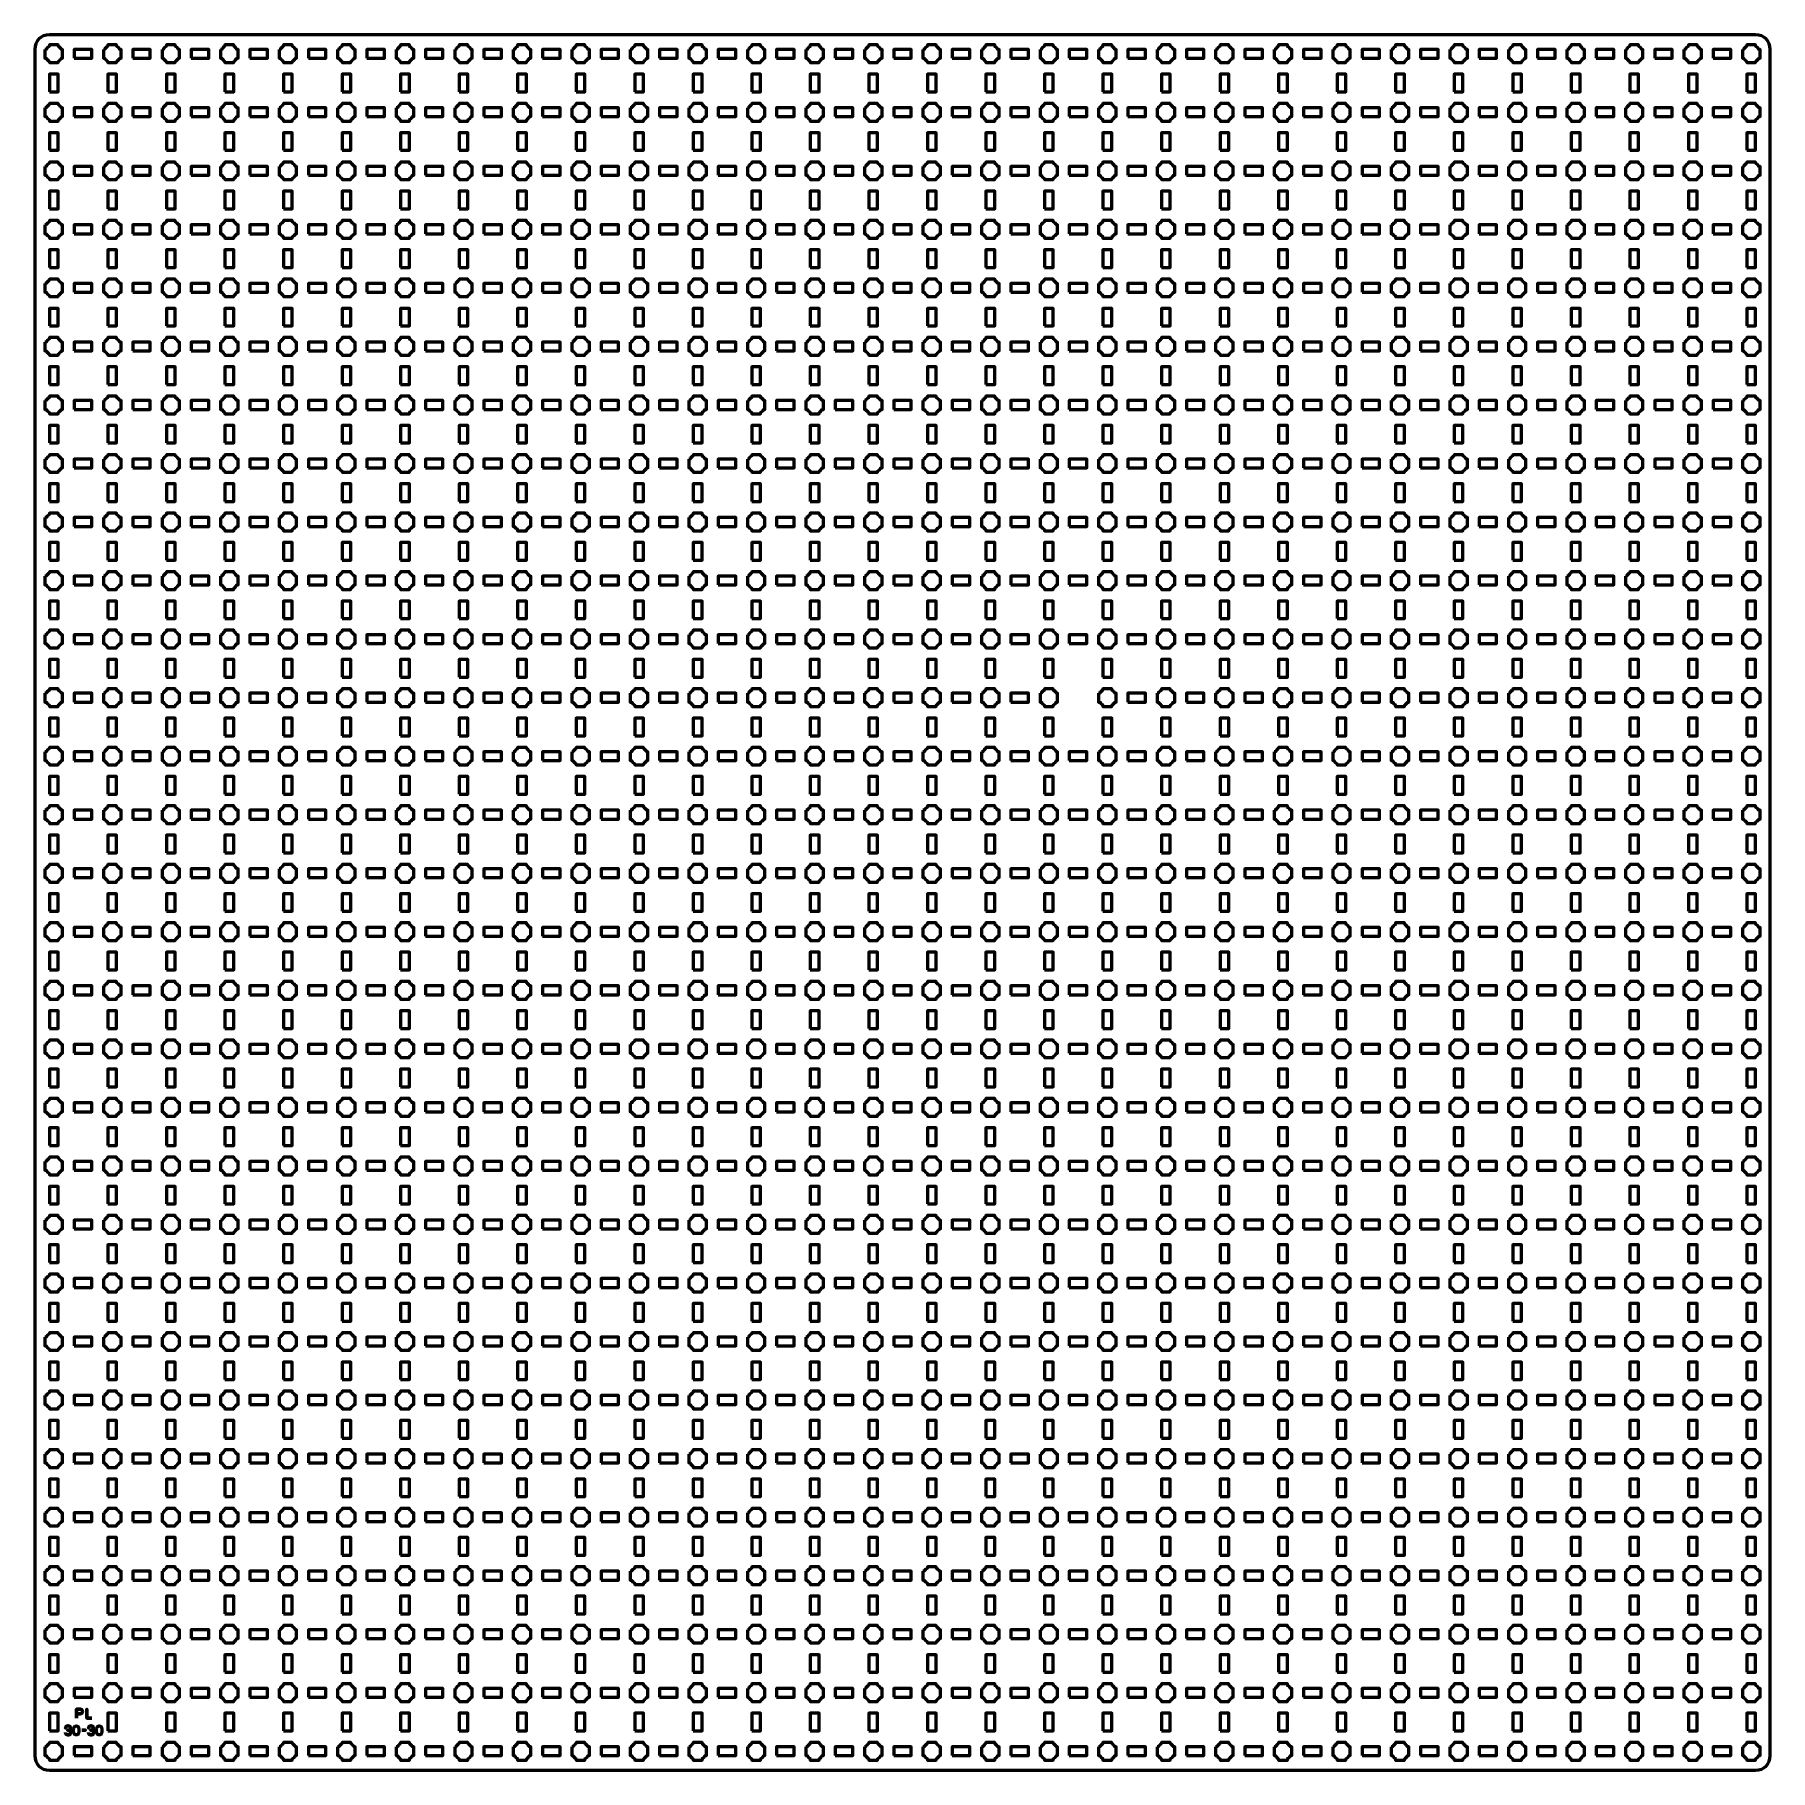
# Model space of a CAD drawing. Header units: centimetres. Extents: x -40.1 to 19.1, y -44.5 to 14.8.
import ezdxf

# ---------------------------------------------------------------- set-up
doc = ezdxf.new("R2010")
doc.units = ezdxf.units.CM
doc.header["$MEASUREMENT"] = 0
doc.layers.add('Layer 1', color=7, linetype='Continuous')

msp = doc.modelspace()

# ---------------------------------------------------------------- linework, layer by layer
at = {"layer": 'Layer 1', "color": 250, "lineweight": 53}
for points in [[(-38.8, 14), (-38.2, 14), (-38.2, 14.3), (-38.8, 14.3), (-38.8, 14)], [(-36.8, 14), (-36.2, 14), (-36.2, 14.3), (-36.8, 14.3), (-36.8, 14)], [(-34.8, 14), (-34.2, 14), (-34.2, 14.3), (-34.8, 14.3), (-34.8, 14)], [(-32.8, 14), (-32.2, 14), (-32.2, 14.3), (-32.8, 14.3), (-32.8, 14)], [(-30.8, 14), (-30.2, 14), (-30.2, 14.3), (-30.8, 14.3), (-30.8, 14)], [(-28.8, 14), (-28.2, 14), (-28.2, 14.3), (-28.8, 14.3), (-28.8, 14)], [(-26.8, 14), (-26.2, 14), (-26.2, 14.3), (-26.8, 14.3), (-26.8, 14)], [(-24.8, 14), (-24.2, 14), (-24.2, 14.3), (-24.8, 14.3), (-24.8, 14)], [(-22.8, 14), (-22.2, 14), (-22.2, 14.3), (-22.8, 14.3), (-22.8, 14)], [(-20.8, 14), (-20.2, 14), (-20.2, 14.3), (-20.8, 14.3), (-20.8, 14)], [(-18.8, 14), (-18.2, 14), (-18.2, 14.3), (-18.8, 14.3), (-18.8, 14)], [(-16.8, 14), (-16.2, 14), (-16.2, 14.3), (-16.8, 14.3), (-16.8, 14)], [(-14.8, 14), (-14.2, 14), (-14.2, 14.3), (-14.8, 14.3), (-14.8, 14)], [(-12.8, 14), (-12.2, 14), (-12.2, 14.3), (-12.8, 14.3), (-12.8, 14)], [(-10.8, 14), (-10.2, 14), (-10.2, 14.3), (-10.8, 14.3), (-10.8, 14)], [(-8.8, 14), (-8.2, 14), (-8.2, 14.3), (-8.8, 14.3), (-8.8, 14)], [(-6.8, 14), (-6.2, 14), (-6.2, 14.3), (-6.8, 14.3), (-6.8, 14)], [(-4.8, 14), (-4.2, 14), (-4.2, 14.3), (-4.8, 14.3), (-4.8, 14)], [(-2.8, 14), (-2.2, 14), (-2.2, 14.3), (-2.8, 14.3), (-2.8, 14)], [(-0.8, 14), (-0.2, 14), (-0.2, 14.3), (-0.8, 14.3), (-0.8, 14)], [(1.2, 14), (1.8, 14), (1.8, 14.3), (1.2, 14.3), (1.2, 14)], [(3.2, 14), (3.8, 14), (3.8, 14.3), (3.2, 14.3), (3.2, 14)], [(5.2, 14), (5.8, 14), (5.8, 14.3), (5.2, 14.3), (5.2, 14)], [(7.2, 14), (7.8, 14), (7.8, 14.3), (7.2, 14.3), (7.2, 14)], [(9.2, 14), (9.8, 14), (9.8, 14.3), (9.2, 14.3), (9.2, 14)], [(11.2, 14), (11.8, 14), (11.8, 14.3), (11.2, 14.3), (11.2, 14)], [(13.2, 14), (13.8, 14), (13.8, 14.3), (13.2, 14.3), (13.2, 14)], [(15.2, 14), (15.8, 14), (15.8, 14.3), (15.2, 14.3), (15.2, 14)], [(17.2, 14), (17.8, 14), (17.8, 14.3), (17.2, 14.3), (17.2, 14)], [(-39.65, 12.85), (-39.35, 12.85), (-39.35, 13.45), (-39.65, 13.45), (-39.65, 12.85)], [(-37.65, 12.85), (-37.35, 12.85), (-37.35, 13.45), (-37.65, 13.45), (-37.65, 12.85)], [(-35.65, 12.85), (-35.35, 12.85), (-35.35, 13.45), (-35.65, 13.45), (-35.65, 12.85)], [(-33.65, 12.85), (-33.35, 12.85), (-33.35, 13.45), (-33.65, 13.45), (-33.65, 12.85)], [(-31.65, 12.85), (-31.35, 12.85), (-31.35, 13.45), (-31.65, 13.45), (-31.65, 12.85)], [(-29.65, 12.85), (-29.35, 12.85), (-29.35, 13.45), (-29.65, 13.45), (-29.65, 12.85)], [(-27.65, 12.85), (-27.35, 12.85), (-27.35, 13.45), (-27.65, 13.45), (-27.65, 12.85)], [(-25.65, 12.85), (-25.35, 12.85), (-25.35, 13.45), (-25.65, 13.45), (-25.65, 12.85)], [(-23.65, 12.85), (-23.35, 12.85), (-23.35, 13.45), (-23.65, 13.45), (-23.65, 12.85)], [(-21.65, 12.85), (-21.35, 12.85), (-21.35, 13.45), (-21.65, 13.45), (-21.65, 12.85)], [(-19.65, 12.85), (-19.35, 12.85), (-19.35, 13.45), (-19.65, 13.45), (-19.65, 12.85)], [(-17.65, 12.85), (-17.35, 12.85), (-17.35, 13.45), (-17.65, 13.45), (-17.65, 12.85)], [(-15.65, 12.85), (-15.35, 12.85), (-15.35, 13.45), (-15.65, 13.45), (-15.65, 12.85)], [(-13.65, 12.85), (-13.35, 12.85), (-13.35, 13.45), (-13.65, 13.45), (-13.65, 12.85)], [(-11.65, 12.85), (-11.35, 12.85), (-11.35, 13.45), (-11.65, 13.45), (-11.65, 12.85)], [(-9.65, 12.85), (-9.35, 12.85), (-9.35, 13.45), (-9.65, 13.45), (-9.65, 12.85)], [(-7.65, 12.85), (-7.35, 12.85), (-7.35, 13.45), (-7.65, 13.45), (-7.65, 12.85)], [(-5.65, 12.85), (-5.35, 12.85), (-5.35, 13.45), (-5.65, 13.45), (-5.65, 12.85)], [(-3.65, 12.85), (-3.35, 12.85), (-3.35, 13.45), (-3.65, 13.45), (-3.65, 12.85)], [(-1.65, 12.85), (-1.35, 12.85), (-1.35, 13.45), (-1.65, 13.45), (-1.65, 12.85)], [(0.35, 12.85), (0.65, 12.85), (0.65, 13.45), (0.35, 13.45), (0.35, 12.85)], [(2.35, 12.85), (2.65, 12.85), (2.65, 13.45), (2.35, 13.45), (2.35, 12.85)], [(4.35, 12.85), (4.65, 12.85), (4.65, 13.45), (4.35, 13.45), (4.35, 12.85)], [(6.35, 12.85), (6.65, 12.85), (6.65, 13.45), (6.35, 13.45), (6.35, 12.85)], [(8.35, 12.85), (8.65, 12.85), (8.65, 13.45), (8.35, 13.45), (8.35, 12.85)], [(10.35, 12.85), (10.65, 12.85), (10.65, 13.45), (10.35, 13.45), (10.35, 12.85)], [(12.35, 12.85), (12.65, 12.85), (12.65, 13.45), (12.35, 13.45), (12.35, 12.85)], [(14.35, 12.85), (14.65, 12.85), (14.65, 13.45), (14.35, 13.45), (14.35, 12.85)], [(16.35, 12.85), (16.65, 12.85), (16.65, 13.45), (16.35, 13.45), (16.35, 12.85)], [(18.35, 12.85), (18.65, 12.85), (18.65, 13.45), (18.35, 13.45), (18.35, 12.85)], [(-38.8, 12), (-38.2, 12), (-38.2, 12.3), (-38.8, 12.3), (-38.8, 12)], [(-36.8, 12), (-36.2, 12), (-36.2, 12.3), (-36.8, 12.3), (-36.8, 12)], [(-34.8, 12), (-34.2, 12), (-34.2, 12.3), (-34.8, 12.3), (-34.8, 12)], [(-32.8, 12), (-32.2, 12), (-32.2, 12.3), (-32.8, 12.3), (-32.8, 12)], [(-30.8, 12), (-30.2, 12), (-30.2, 12.3), (-30.8, 12.3), (-30.8, 12)], [(-28.8, 12), (-28.2, 12), (-28.2, 12.3), (-28.8, 12.3), (-28.8, 12)], [(-26.8, 12), (-26.2, 12), (-26.2, 12.3), (-26.8, 12.3), (-26.8, 12)], [(-24.8, 12), (-24.2, 12), (-24.2, 12.3), (-24.8, 12.3), (-24.8, 12)], [(-22.8, 12), (-22.2, 12), (-22.2, 12.3), (-22.8, 12.3), (-22.8, 12)], [(-20.8, 12), (-20.2, 12), (-20.2, 12.3), (-20.8, 12.3), (-20.8, 12)], [(-18.8, 12), (-18.2, 12), (-18.2, 12.3), (-18.8, 12.3), (-18.8, 12)], [(-16.8, 12), (-16.2, 12), (-16.2, 12.3), (-16.8, 12.3), (-16.8, 12)], [(-14.8, 12), (-14.2, 12), (-14.2, 12.3), (-14.8, 12.3), (-14.8, 12)], [(-12.8, 12), (-12.2, 12), (-12.2, 12.3), (-12.8, 12.3), (-12.8, 12)], [(-10.8, 12), (-10.2, 12), (-10.2, 12.3), (-10.8, 12.3), (-10.8, 12)], [(-8.8, 12), (-8.2, 12), (-8.2, 12.3), (-8.8, 12.3), (-8.8, 12)], [(-6.8, 12), (-6.2, 12), (-6.2, 12.3), (-6.8, 12.3), (-6.8, 12)], [(-4.8, 12), (-4.2, 12), (-4.2, 12.3), (-4.8, 12.3), (-4.8, 12)], [(-2.8, 12), (-2.2, 12), (-2.2, 12.3), (-2.8, 12.3), (-2.8, 12)], [(-0.8, 12), (-0.2, 12), (-0.2, 12.3), (-0.8, 12.3), (-0.8, 12)], [(1.2, 12), (1.8, 12), (1.8, 12.3), (1.2, 12.3), (1.2, 12)], [(3.2, 12), (3.8, 12), (3.8, 12.3), (3.2, 12.3), (3.2, 12)], [(5.2, 12), (5.8, 12), (5.8, 12.3), (5.2, 12.3), (5.2, 12)], [(7.2, 12), (7.8, 12), (7.8, 12.3), (7.2, 12.3), (7.2, 12)], [(9.2, 12), (9.8, 12), (9.8, 12.3), (9.2, 12.3), (9.2, 12)], [(11.2, 12), (11.8, 12), (11.8, 12.3), (11.2, 12.3), (11.2, 12)], [(13.2, 12), (13.8, 12), (13.8, 12.3), (13.2, 12.3), (13.2, 12)], [(15.2, 12), (15.8, 12), (15.8, 12.3), (15.2, 12.3), (15.2, 12)], [(17.2, 12), (17.8, 12), (17.8, 12.3), (17.2, 12.3), (17.2, 12)], [(-39.65, 10.85), (-39.35, 10.85), (-39.35, 11.45), (-39.65, 11.45), (-39.65, 10.85)], [(-37.65, 10.85), (-37.35, 10.85), (-37.35, 11.45), (-37.65, 11.45), (-37.65, 10.85)], [(-35.65, 10.85), (-35.35, 10.85), (-35.35, 11.45), (-35.65, 11.45), (-35.65, 10.85)], [(-33.65, 10.85), (-33.35, 10.85), (-33.35, 11.45), (-33.65, 11.45), (-33.65, 10.85)], [(-31.65, 10.85), (-31.35, 10.85), (-31.35, 11.45), (-31.65, 11.45), (-31.65, 10.85)], [(-29.65, 10.85), (-29.35, 10.85), (-29.35, 11.45), (-29.65, 11.45), (-29.65, 10.85)], [(-27.65, 10.85), (-27.35, 10.85), (-27.35, 11.45), (-27.65, 11.45), (-27.65, 10.85)], [(-25.65, 10.85), (-25.35, 10.85), (-25.35, 11.45), (-25.65, 11.45), (-25.65, 10.85)], [(-23.65, 10.85), (-23.35, 10.85), (-23.35, 11.45), (-23.65, 11.45), (-23.65, 10.85)], [(-21.65, 10.85), (-21.35, 10.85), (-21.35, 11.45), (-21.65, 11.45), (-21.65, 10.85)], [(-19.65, 10.85), (-19.35, 10.85), (-19.35, 11.45), (-19.65, 11.45), (-19.65, 10.85)], [(-17.65, 10.85), (-17.35, 10.85), (-17.35, 11.45), (-17.65, 11.45), (-17.65, 10.85)], [(-15.65, 10.85), (-15.35, 10.85), (-15.35, 11.45), (-15.65, 11.45), (-15.65, 10.85)], [(-13.65, 10.85), (-13.35, 10.85), (-13.35, 11.45), (-13.65, 11.45), (-13.65, 10.85)], [(-11.65, 10.85), (-11.35, 10.85), (-11.35, 11.45), (-11.65, 11.45), (-11.65, 10.85)], [(-9.65, 10.85), (-9.35, 10.85), (-9.35, 11.45), (-9.65, 11.45), (-9.65, 10.85)], [(-7.65, 10.85), (-7.35, 10.85), (-7.35, 11.45), (-7.65, 11.45), (-7.65, 10.85)], [(-5.65, 10.85), (-5.35, 10.85), (-5.35, 11.45), (-5.65, 11.45), (-5.65, 10.85)], [(-3.65, 10.85), (-3.35, 10.85), (-3.35, 11.45), (-3.65, 11.45), (-3.65, 10.85)], [(-1.65, 10.85), (-1.35, 10.85), (-1.35, 11.45), (-1.65, 11.45), (-1.65, 10.85)], [(0.35, 10.85), (0.65, 10.85), (0.65, 11.45), (0.35, 11.45), (0.35, 10.85)], [(2.35, 10.85), (2.65, 10.85), (2.65, 11.45), (2.35, 11.45), (2.35, 10.85)], [(4.35, 10.85), (4.65, 10.85), (4.65, 11.45), (4.35, 11.45), (4.35, 10.85)], [(6.35, 10.85), (6.65, 10.85), (6.65, 11.45), (6.35, 11.45), (6.35, 10.85)], [(8.35, 10.85), (8.65, 10.85), (8.65, 11.45), (8.35, 11.45), (8.35, 10.85)], [(10.35, 10.85), (10.65, 10.85), (10.65, 11.45), (10.35, 11.45), (10.35, 10.85)], [(12.35, 10.85), (12.65, 10.85), (12.65, 11.45), (12.35, 11.45), (12.35, 10.85)], [(14.35, 10.85), (14.65, 10.85), (14.65, 11.45), (14.35, 11.45), (14.35, 10.85)], [(16.35, 10.85), (16.65, 10.85), (16.65, 11.45), (16.35, 11.45), (16.35, 10.85)], [(18.35, 10.85), (18.65, 10.85), (18.65, 11.45), (18.35, 11.45), (18.35, 10.85)], [(-38.8, 10), (-38.2, 10), (-38.2, 10.3), (-38.8, 10.3), (-38.8, 10)], [(-36.8, 10), (-36.2, 10), (-36.2, 10.3), (-36.8, 10.3), (-36.8, 10)], [(-34.8, 10), (-34.2, 10), (-34.2, 10.3), (-34.8, 10.3), (-34.8, 10)], [(-32.8, 10), (-32.2, 10), (-32.2, 10.3), (-32.8, 10.3), (-32.8, 10)], [(-30.8, 10), (-30.2, 10), (-30.2, 10.3), (-30.8, 10.3), (-30.8, 10)], [(-28.8, 10), (-28.2, 10), (-28.2, 10.3), (-28.8, 10.3), (-28.8, 10)], [(-26.8, 10), (-26.2, 10), (-26.2, 10.3), (-26.8, 10.3), (-26.8, 10)], [(-24.8, 10), (-24.2, 10), (-24.2, 10.3), (-24.8, 10.3), (-24.8, 10)], [(-22.8, 10), (-22.2, 10), (-22.2, 10.3), (-22.8, 10.3), (-22.8, 10)], [(-20.8, 10), (-20.2, 10), (-20.2, 10.3), (-20.8, 10.3), (-20.8, 10)], [(-18.8, 10), (-18.2, 10), (-18.2, 10.3), (-18.8, 10.3), (-18.8, 10)], [(-16.8, 10), (-16.2, 10), (-16.2, 10.3), (-16.8, 10.3), (-16.8, 10)], [(-14.8, 10), (-14.2, 10), (-14.2, 10.3), (-14.8, 10.3), (-14.8, 10)], [(-12.8, 10), (-12.2, 10), (-12.2, 10.3), (-12.8, 10.3), (-12.8, 10)], [(-10.8, 10), (-10.2, 10), (-10.2, 10.3), (-10.8, 10.3), (-10.8, 10)], [(-8.8, 10), (-8.2, 10), (-8.2, 10.3), (-8.8, 10.3), (-8.8, 10)], [(-6.8, 10), (-6.2, 10), (-6.2, 10.3), (-6.8, 10.3), (-6.8, 10)], [(-4.8, 10), (-4.2, 10), (-4.2, 10.3), (-4.8, 10.3), (-4.8, 10)], [(-2.8, 10), (-2.2, 10), (-2.2, 10.3), (-2.8, 10.3), (-2.8, 10)], [(-0.8, 10), (-0.2, 10), (-0.2, 10.3), (-0.8, 10.3), (-0.8, 10)], [(1.2, 10), (1.8, 10), (1.8, 10.3), (1.2, 10.3), (1.2, 10)], [(3.2, 10), (3.8, 10), (3.8, 10.3), (3.2, 10.3), (3.2, 10)], [(5.2, 10), (5.8, 10), (5.8, 10.3), (5.2, 10.3), (5.2, 10)], [(7.2, 10), (7.8, 10), (7.8, 10.3), (7.2, 10.3), (7.2, 10)], [(9.2, 10), (9.8, 10), (9.8, 10.3), (9.2, 10.3), (9.2, 10)], [(11.2, 10), (11.8, 10), (11.8, 10.3), (11.2, 10.3), (11.2, 10)], [(13.2, 10), (13.8, 10), (13.8, 10.3), (13.2, 10.3), (13.2, 10)], [(15.2, 10), (15.8, 10), (15.8, 10.3), (15.2, 10.3), (15.2, 10)], [(17.2, 10), (17.8, 10), (17.8, 10.3), (17.2, 10.3), (17.2, 10)], [(-39.65, 8.85), (-39.35, 8.85), (-39.35, 9.45), (-39.65, 9.45), (-39.65, 8.85)], [(-37.65, 8.85), (-37.35, 8.85), (-37.35, 9.45), (-37.65, 9.45), (-37.65, 8.85)], [(-35.65, 8.85), (-35.35, 8.85), (-35.35, 9.45), (-35.65, 9.45), (-35.65, 8.85)], [(-33.65, 8.85), (-33.35, 8.85), (-33.35, 9.45), (-33.65, 9.45), (-33.65, 8.85)], [(-31.65, 8.85), (-31.35, 8.85), (-31.35, 9.45), (-31.65, 9.45), (-31.65, 8.85)], [(-29.65, 8.85), (-29.35, 8.85), (-29.35, 9.45), (-29.65, 9.45), (-29.65, 8.85)], [(-27.65, 8.85), (-27.35, 8.85), (-27.35, 9.45), (-27.65, 9.45), (-27.65, 8.85)], [(-25.65, 8.85), (-25.35, 8.85), (-25.35, 9.45), (-25.65, 9.45), (-25.65, 8.85)], [(-23.65, 8.85), (-23.35, 8.85), (-23.35, 9.45), (-23.65, 9.45), (-23.65, 8.85)], [(-21.65, 8.85), (-21.35, 8.85), (-21.35, 9.45), (-21.65, 9.45), (-21.65, 8.85)], [(-19.65, 8.85), (-19.35, 8.85), (-19.35, 9.45), (-19.65, 9.45), (-19.65, 8.85)], [(-17.65, 8.85), (-17.35, 8.85), (-17.35, 9.45), (-17.65, 9.45), (-17.65, 8.85)], [(-15.65, 8.85), (-15.35, 8.85), (-15.35, 9.45), (-15.65, 9.45), (-15.65, 8.85)], [(-13.65, 8.85), (-13.35, 8.85), (-13.35, 9.45), (-13.65, 9.45), (-13.65, 8.85)], [(-11.65, 8.85), (-11.35, 8.85), (-11.35, 9.45), (-11.65, 9.45), (-11.65, 8.85)], [(-9.65, 8.85), (-9.35, 8.85), (-9.35, 9.45), (-9.65, 9.45), (-9.65, 8.85)], [(-7.65, 8.85), (-7.35, 8.85), (-7.35, 9.45), (-7.65, 9.45), (-7.65, 8.85)], [(-5.65, 8.85), (-5.35, 8.85), (-5.35, 9.45), (-5.65, 9.45), (-5.65, 8.85)], [(-3.65, 8.85), (-3.35, 8.85), (-3.35, 9.45), (-3.65, 9.45), (-3.65, 8.85)], [(-1.65, 8.85), (-1.35, 8.85), (-1.35, 9.45), (-1.65, 9.45), (-1.65, 8.85)], [(0.35, 8.85), (0.65, 8.85), (0.65, 9.45), (0.35, 9.45), (0.35, 8.85)], [(2.35, 8.85), (2.65, 8.85), (2.65, 9.45), (2.35, 9.45), (2.35, 8.85)], [(4.35, 8.85), (4.65, 8.85), (4.65, 9.45), (4.35, 9.45), (4.35, 8.85)], [(6.35, 8.85), (6.65, 8.85), (6.65, 9.45), (6.35, 9.45), (6.35, 8.85)], [(8.35, 8.85), (8.65, 8.85), (8.65, 9.45), (8.35, 9.45), (8.35, 8.85)], [(10.35, 8.85), (10.65, 8.85), (10.65, 9.45), (10.35, 9.45), (10.35, 8.85)], [(12.35, 8.85), (12.65, 8.85), (12.65, 9.45), (12.35, 9.45), (12.35, 8.85)], [(14.35, 8.85), (14.65, 8.85), (14.65, 9.45), (14.35, 9.45), (14.35, 8.85)], [(16.35, 8.85), (16.65, 8.85), (16.65, 9.45), (16.35, 9.45), (16.35, 8.85)], [(18.35, 8.85), (18.65, 8.85), (18.65, 9.45), (18.35, 9.45), (18.35, 8.85)], [(-38.8, 8), (-38.2, 8), (-38.2, 8.3), (-38.8, 8.3), (-38.8, 8)], [(-36.8, 8), (-36.2, 8), (-36.2, 8.3), (-36.8, 8.3), (-36.8, 8)], [(-34.8, 8), (-34.2, 8), (-34.2, 8.3), (-34.8, 8.3), (-34.8, 8)], [(-32.8, 8), (-32.2, 8), (-32.2, 8.3), (-32.8, 8.3), (-32.8, 8)], [(-30.8, 8), (-30.2, 8), (-30.2, 8.3), (-30.8, 8.3), (-30.8, 8)], [(-28.8, 8), (-28.2, 8), (-28.2, 8.3), (-28.8, 8.3), (-28.8, 8)], [(-26.8, 8), (-26.2, 8), (-26.2, 8.3), (-26.8, 8.3), (-26.8, 8)], [(-24.8, 8), (-24.2, 8), (-24.2, 8.3), (-24.8, 8.3), (-24.8, 8)], [(-22.8, 8), (-22.2, 8), (-22.2, 8.3), (-22.8, 8.3), (-22.8, 8)], [(-20.8, 8), (-20.2, 8), (-20.2, 8.3), (-20.8, 8.3), (-20.8, 8)], [(-18.8, 8), (-18.2, 8), (-18.2, 8.3), (-18.8, 8.3), (-18.8, 8)], [(-16.8, 8), (-16.2, 8), (-16.2, 8.3), (-16.8, 8.3), (-16.8, 8)], [(-14.8, 8), (-14.2, 8), (-14.2, 8.3), (-14.8, 8.3), (-14.8, 8)], [(-12.8, 8), (-12.2, 8), (-12.2, 8.3), (-12.8, 8.3), (-12.8, 8)], [(-10.8, 8), (-10.2, 8), (-10.2, 8.3), (-10.8, 8.3), (-10.8, 8)], [(-8.8, 8), (-8.2, 8), (-8.2, 8.3), (-8.8, 8.3), (-8.8, 8)], [(-6.8, 8), (-6.2, 8), (-6.2, 8.3), (-6.8, 8.3), (-6.8, 8)], [(-4.8, 8), (-4.2, 8), (-4.2, 8.3), (-4.8, 8.3), (-4.8, 8)], [(-2.8, 8), (-2.2, 8), (-2.2, 8.3), (-2.8, 8.3), (-2.8, 8)], [(-0.8, 8), (-0.2, 8), (-0.2, 8.3), (-0.8, 8.3), (-0.8, 8)], [(1.2, 8), (1.8, 8), (1.8, 8.3), (1.2, 8.3), (1.2, 8)], [(3.2, 8), (3.8, 8), (3.8, 8.3), (3.2, 8.3), (3.2, 8)], [(5.2, 8), (5.8, 8), (5.8, 8.3), (5.2, 8.3), (5.2, 8)], [(7.2, 8), (7.8, 8), (7.8, 8.3), (7.2, 8.3), (7.2, 8)], [(9.2, 8), (9.8, 8), (9.8, 8.3), (9.2, 8.3), (9.2, 8)], [(11.2, 8), (11.8, 8), (11.8, 8.3), (11.2, 8.3), (11.2, 8)], [(13.2, 8), (13.8, 8), (13.8, 8.3), (13.2, 8.3), (13.2, 8)], [(15.2, 8), (15.8, 8), (15.8, 8.3), (15.2, 8.3), (15.2, 8)], [(17.2, 8), (17.8, 8), (17.8, 8.3), (17.2, 8.3), (17.2, 8)], [(-39.65, 6.85), (-39.35, 6.85), (-39.35, 7.45), (-39.65, 7.45), (-39.65, 6.85)], [(-37.65, 6.85), (-37.35, 6.85), (-37.35, 7.45), (-37.65, 7.45), (-37.65, 6.85)], [(-35.65, 6.85), (-35.35, 6.85), (-35.35, 7.45), (-35.65, 7.45), (-35.65, 6.85)], [(-33.65, 6.85), (-33.35, 6.85), (-33.35, 7.45), (-33.65, 7.45), (-33.65, 6.85)], [(-31.65, 6.85), (-31.35, 6.85), (-31.35, 7.45), (-31.65, 7.45), (-31.65, 6.85)], [(-29.65, 6.85), (-29.35, 6.85), (-29.35, 7.45), (-29.65, 7.45), (-29.65, 6.85)], [(-27.65, 6.85), (-27.35, 6.85), (-27.35, 7.45), (-27.65, 7.45), (-27.65, 6.85)], [(-25.65, 6.85), (-25.35, 6.85), (-25.35, 7.45), (-25.65, 7.45), (-25.65, 6.85)], [(-23.65, 6.85), (-23.35, 6.85), (-23.35, 7.45), (-23.65, 7.45), (-23.65, 6.85)], [(-21.65, 6.85), (-21.35, 6.85), (-21.35, 7.45), (-21.65, 7.45), (-21.65, 6.85)], [(-19.65, 6.85), (-19.35, 6.85), (-19.35, 7.45), (-19.65, 7.45), (-19.65, 6.85)], [(-17.65, 6.85), (-17.35, 6.85), (-17.35, 7.45), (-17.65, 7.45), (-17.65, 6.85)], [(-15.65, 6.85), (-15.35, 6.85), (-15.35, 7.45), (-15.65, 7.45), (-15.65, 6.85)], [(-13.65, 6.85), (-13.35, 6.85), (-13.35, 7.45), (-13.65, 7.45), (-13.65, 6.85)], [(-11.65, 6.85), (-11.35, 6.85), (-11.35, 7.45), (-11.65, 7.45), (-11.65, 6.85)], [(-9.65, 6.85), (-9.35, 6.85), (-9.35, 7.45), (-9.65, 7.45), (-9.65, 6.85)], [(-7.65, 6.85), (-7.35, 6.85), (-7.35, 7.45), (-7.65, 7.45), (-7.65, 6.85)], [(-5.65, 6.85), (-5.35, 6.85), (-5.35, 7.45), (-5.65, 7.45), (-5.65, 6.85)], [(-3.65, 6.85), (-3.35, 6.85), (-3.35, 7.45), (-3.65, 7.45), (-3.65, 6.85)], [(-1.65, 6.85), (-1.35, 6.85), (-1.35, 7.45), (-1.65, 7.45), (-1.65, 6.85)], [(0.35, 6.85), (0.65, 6.85), (0.65, 7.45), (0.35, 7.45), (0.35, 6.85)], [(2.35, 6.85), (2.65, 6.85), (2.65, 7.45), (2.35, 7.45), (2.35, 6.85)], [(4.35, 6.85), (4.65, 6.85), (4.65, 7.45), (4.35, 7.45), (4.35, 6.85)], [(6.35, 6.85), (6.65, 6.85), (6.65, 7.45), (6.35, 7.45), (6.35, 6.85)], [(8.35, 6.85), (8.65, 6.85), (8.65, 7.45), (8.35, 7.45), (8.35, 6.85)], [(10.35, 6.85), (10.65, 6.85), (10.65, 7.45), (10.35, 7.45), (10.35, 6.85)], [(12.35, 6.85), (12.65, 6.85), (12.65, 7.45), (12.35, 7.45), (12.35, 6.85)], [(14.35, 6.85), (14.65, 6.85), (14.65, 7.45), (14.35, 7.45), (14.35, 6.85)], [(16.35, 6.85), (16.65, 6.85), (16.65, 7.45), (16.35, 7.45), (16.35, 6.85)], [(18.35, 6.85), (18.65, 6.85), (18.65, 7.45), (18.35, 7.45), (18.35, 6.85)], [(-38.8, 6), (-38.2, 6), (-38.2, 6.3), (-38.8, 6.3), (-38.8, 6)], [(-36.8, 6), (-36.2, 6), (-36.2, 6.3), (-36.8, 6.3), (-36.8, 6)], [(-34.8, 6), (-34.2, 6), (-34.2, 6.3), (-34.8, 6.3), (-34.8, 6)], [(-32.8, 6), (-32.2, 6), (-32.2, 6.3), (-32.8, 6.3), (-32.8, 6)], [(-30.8, 6), (-30.2, 6), (-30.2, 6.3), (-30.8, 6.3), (-30.8, 6)], [(-28.8, 6), (-28.2, 6), (-28.2, 6.3), (-28.8, 6.3), (-28.8, 6)], [(-26.8, 6), (-26.2, 6), (-26.2, 6.3), (-26.8, 6.3), (-26.8, 6)], [(-24.8, 6), (-24.2, 6), (-24.2, 6.3), (-24.8, 6.3), (-24.8, 6)], [(-22.8, 6), (-22.2, 6), (-22.2, 6.3), (-22.8, 6.3), (-22.8, 6)], [(-20.8, 6), (-20.2, 6), (-20.2, 6.3), (-20.8, 6.3), (-20.8, 6)], [(-18.8, 6), (-18.2, 6), (-18.2, 6.3), (-18.8, 6.3), (-18.8, 6)], [(-16.8, 6), (-16.2, 6), (-16.2, 6.3), (-16.8, 6.3), (-16.8, 6)], [(-14.8, 6), (-14.2, 6), (-14.2, 6.3), (-14.8, 6.3), (-14.8, 6)], [(-12.8, 6), (-12.2, 6), (-12.2, 6.3), (-12.8, 6.3), (-12.8, 6)], [(-10.8, 6), (-10.2, 6), (-10.2, 6.3), (-10.8, 6.3), (-10.8, 6)], [(-8.8, 6), (-8.2, 6), (-8.2, 6.3), (-8.8, 6.3), (-8.8, 6)], [(-6.8, 6), (-6.2, 6), (-6.2, 6.3), (-6.8, 6.3), (-6.8, 6)], [(-4.8, 6), (-4.2, 6), (-4.2, 6.3), (-4.8, 6.3), (-4.8, 6)], [(-2.8, 6), (-2.2, 6), (-2.2, 6.3), (-2.8, 6.3), (-2.8, 6)], [(-0.8, 6), (-0.2, 6), (-0.2, 6.3), (-0.8, 6.3), (-0.8, 6)], [(1.2, 6), (1.8, 6), (1.8, 6.3), (1.2, 6.3), (1.2, 6)], [(3.2, 6), (3.8, 6), (3.8, 6.3), (3.2, 6.3), (3.2, 6)], [(5.2, 6), (5.8, 6), (5.8, 6.3), (5.2, 6.3), (5.2, 6)], [(7.2, 6), (7.8, 6), (7.8, 6.3), (7.2, 6.3), (7.2, 6)], [(9.2, 6), (9.8, 6), (9.8, 6.3), (9.2, 6.3), (9.2, 6)], [(11.2, 6), (11.8, 6), (11.8, 6.3), (11.2, 6.3), (11.2, 6)], [(13.2, 6), (13.8, 6), (13.8, 6.3), (13.2, 6.3), (13.2, 6)], [(15.2, 6), (15.8, 6), (15.8, 6.3), (15.2, 6.3), (15.2, 6)], [(17.2, 6), (17.8, 6), (17.8, 6.3), (17.2, 6.3), (17.2, 6)], [(-39.65, 4.85), (-39.35, 4.85), (-39.35, 5.45), (-39.65, 5.45), (-39.65, 4.85)], [(-37.65, 4.85), (-37.35, 4.85), (-37.35, 5.45), (-37.65, 5.45), (-37.65, 4.85)], [(-35.65, 4.85), (-35.35, 4.85), (-35.35, 5.45), (-35.65, 5.45), (-35.65, 4.85)], [(-33.65, 4.85), (-33.35, 4.85), (-33.35, 5.45), (-33.65, 5.45), (-33.65, 4.85)], [(-31.65, 4.85), (-31.35, 4.85), (-31.35, 5.45), (-31.65, 5.45), (-31.65, 4.85)], [(-29.65, 4.85), (-29.35, 4.85), (-29.35, 5.45), (-29.65, 5.45), (-29.65, 4.85)], [(-27.65, 4.85), (-27.35, 4.85), (-27.35, 5.45), (-27.65, 5.45), (-27.65, 4.85)], [(-25.65, 4.85), (-25.35, 4.85), (-25.35, 5.45), (-25.65, 5.45), (-25.65, 4.85)], [(-23.65, 4.85), (-23.35, 4.85), (-23.35, 5.45), (-23.65, 5.45), (-23.65, 4.85)], [(-21.65, 4.85), (-21.35, 4.85), (-21.35, 5.45), (-21.65, 5.45), (-21.65, 4.85)], [(-19.65, 4.85), (-19.35, 4.85), (-19.35, 5.45), (-19.65, 5.45), (-19.65, 4.85)], [(-17.65, 4.85), (-17.35, 4.85), (-17.35, 5.45), (-17.65, 5.45), (-17.65, 4.85)], [(-15.65, 4.85), (-15.35, 4.85), (-15.35, 5.45), (-15.65, 5.45), (-15.65, 4.85)], [(-13.65, 4.85), (-13.35, 4.85), (-13.35, 5.45), (-13.65, 5.45), (-13.65, 4.85)], [(-11.65, 4.85), (-11.35, 4.85), (-11.35, 5.45), (-11.65, 5.45), (-11.65, 4.85)], [(-9.65, 4.85), (-9.35, 4.85), (-9.35, 5.45), (-9.65, 5.45), (-9.65, 4.85)], [(-7.65, 4.85), (-7.35, 4.85), (-7.35, 5.45), (-7.65, 5.45), (-7.65, 4.85)], [(-5.65, 4.85), (-5.35, 4.85), (-5.35, 5.45), (-5.65, 5.45), (-5.65, 4.85)], [(-3.65, 4.85), (-3.35, 4.85), (-3.35, 5.45), (-3.65, 5.45), (-3.65, 4.85)], [(-1.65, 4.85), (-1.35, 4.85), (-1.35, 5.45), (-1.65, 5.45), (-1.65, 4.85)], [(0.35, 4.85), (0.65, 4.85), (0.65, 5.45), (0.35, 5.45), (0.35, 4.85)], [(2.35, 4.85), (2.65, 4.85), (2.65, 5.45), (2.35, 5.45), (2.35, 4.85)], [(4.35, 4.85), (4.65, 4.85), (4.65, 5.45), (4.35, 5.45), (4.35, 4.85)], [(6.35, 4.85), (6.65, 4.85), (6.65, 5.45), (6.35, 5.45), (6.35, 4.85)], [(8.35, 4.85), (8.65, 4.85), (8.65, 5.45), (8.35, 5.45), (8.35, 4.85)], [(10.35, 4.85), (10.65, 4.85), (10.65, 5.45), (10.35, 5.45), (10.35, 4.85)], [(12.35, 4.85), (12.65, 4.85), (12.65, 5.45), (12.35, 5.45), (12.35, 4.85)], [(14.35, 4.85), (14.65, 4.85), (14.65, 5.45), (14.35, 5.45), (14.35, 4.85)], [(16.35, 4.85), (16.65, 4.85), (16.65, 5.45), (16.35, 5.45), (16.35, 4.85)], [(18.35, 4.85), (18.65, 4.85), (18.65, 5.45), (18.35, 5.45), (18.35, 4.85)], [(-38.8, 4), (-38.2, 4), (-38.2, 4.3), (-38.8, 4.3), (-38.8, 4)], [(-36.8, 4), (-36.2, 4), (-36.2, 4.3), (-36.8, 4.3), (-36.8, 4)], [(-34.8, 4), (-34.2, 4), (-34.2, 4.3), (-34.8, 4.3), (-34.8, 4)], [(-32.8, 4), (-32.2, 4), (-32.2, 4.3), (-32.8, 4.3), (-32.8, 4)], [(-30.8, 4), (-30.2, 4), (-30.2, 4.3), (-30.8, 4.3), (-30.8, 4)], [(-28.8, 4), (-28.2, 4), (-28.2, 4.3), (-28.8, 4.3), (-28.8, 4)], [(-26.8, 4), (-26.2, 4), (-26.2, 4.3), (-26.8, 4.3), (-26.8, 4)], [(-24.8, 4), (-24.2, 4), (-24.2, 4.3), (-24.8, 4.3), (-24.8, 4)], [(-22.8, 4), (-22.2, 4), (-22.2, 4.3), (-22.8, 4.3), (-22.8, 4)], [(-20.8, 4), (-20.2, 4), (-20.2, 4.3), (-20.8, 4.3), (-20.8, 4)], [(-18.8, 4), (-18.2, 4), (-18.2, 4.3), (-18.8, 4.3), (-18.8, 4)], [(-16.8, 4), (-16.2, 4), (-16.2, 4.3), (-16.8, 4.3), (-16.8, 4)], [(-14.8, 4), (-14.2, 4), (-14.2, 4.3), (-14.8, 4.3), (-14.8, 4)], [(-12.8, 4), (-12.2, 4), (-12.2, 4.3), (-12.8, 4.3), (-12.8, 4)], [(-10.8, 4), (-10.2, 4), (-10.2, 4.3), (-10.8, 4.3), (-10.8, 4)], [(-8.8, 4), (-8.2, 4), (-8.2, 4.3), (-8.8, 4.3), (-8.8, 4)], [(-6.8, 4), (-6.2, 4), (-6.2, 4.3), (-6.8, 4.3), (-6.8, 4)], [(-4.8, 4), (-4.2, 4), (-4.2, 4.3), (-4.8, 4.3), (-4.8, 4)], [(-2.8, 4), (-2.2, 4), (-2.2, 4.3), (-2.8, 4.3), (-2.8, 4)], [(-0.8, 4), (-0.2, 4), (-0.2, 4.3), (-0.8, 4.3), (-0.8, 4)], [(1.2, 4), (1.8, 4), (1.8, 4.3), (1.2, 4.3), (1.2, 4)], [(3.2, 4), (3.8, 4), (3.8, 4.3), (3.2, 4.3), (3.2, 4)], [(5.2, 4), (5.8, 4), (5.8, 4.3), (5.2, 4.3), (5.2, 4)], [(7.2, 4), (7.8, 4), (7.8, 4.3), (7.2, 4.3), (7.2, 4)], [(9.2, 4), (9.8, 4), (9.8, 4.3), (9.2, 4.3), (9.2, 4)], [(11.2, 4), (11.8, 4), (11.8, 4.3), (11.2, 4.3), (11.2, 4)], [(13.2, 4), (13.8, 4), (13.8, 4.3), (13.2, 4.3), (13.2, 4)], [(15.2, 4), (15.8, 4), (15.8, 4.3), (15.2, 4.3), (15.2, 4)], [(17.2, 4), (17.8, 4), (17.8, 4.3), (17.2, 4.3), (17.2, 4)], [(-39.65, 2.85), (-39.35, 2.85), (-39.35, 3.45), (-39.65, 3.45), (-39.65, 2.85)], [(-37.65, 2.85), (-37.35, 2.85), (-37.35, 3.45), (-37.65, 3.45), (-37.65, 2.85)], [(-35.65, 2.85), (-35.35, 2.85), (-35.35, 3.45), (-35.65, 3.45), (-35.65, 2.85)], [(-33.65, 2.85), (-33.35, 2.85), (-33.35, 3.45), (-33.65, 3.45), (-33.65, 2.85)], [(-31.65, 2.85), (-31.35, 2.85), (-31.35, 3.45), (-31.65, 3.45), (-31.65, 2.85)], [(-29.65, 2.85), (-29.35, 2.85), (-29.35, 3.45), (-29.65, 3.45), (-29.65, 2.85)], [(-27.65, 2.85), (-27.35, 2.85), (-27.35, 3.45), (-27.65, 3.45), (-27.65, 2.85)], [(-25.65, 2.85), (-25.35, 2.85), (-25.35, 3.45), (-25.65, 3.45), (-25.65, 2.85)], [(-23.65, 2.85), (-23.35, 2.85), (-23.35, 3.45), (-23.65, 3.45), (-23.65, 2.85)], [(-21.65, 2.85), (-21.35, 2.85), (-21.35, 3.45), (-21.65, 3.45), (-21.65, 2.85)], [(-19.65, 2.85), (-19.35, 2.85), (-19.35, 3.45), (-19.65, 3.45), (-19.65, 2.85)], [(-17.65, 2.85), (-17.35, 2.85), (-17.35, 3.45), (-17.65, 3.45), (-17.65, 2.85)], [(-15.65, 2.85), (-15.35, 2.85), (-15.35, 3.45), (-15.65, 3.45), (-15.65, 2.85)], [(-13.65, 2.85), (-13.35, 2.85), (-13.35, 3.45), (-13.65, 3.45), (-13.65, 2.85)], [(-11.65, 2.85), (-11.35, 2.85), (-11.35, 3.45), (-11.65, 3.45), (-11.65, 2.85)], [(-9.65, 2.85), (-9.35, 2.85), (-9.35, 3.45), (-9.65, 3.45), (-9.65, 2.85)], [(-7.65, 2.85), (-7.35, 2.85), (-7.35, 3.45), (-7.65, 3.45), (-7.65, 2.85)], [(-5.65, 2.85), (-5.35, 2.85), (-5.35, 3.45), (-5.65, 3.45), (-5.65, 2.85)], [(-3.65, 2.85), (-3.35, 2.85), (-3.35, 3.45), (-3.65, 3.45), (-3.65, 2.85)], [(-1.65, 2.85), (-1.35, 2.85), (-1.35, 3.45), (-1.65, 3.45), (-1.65, 2.85)], [(0.35, 2.85), (0.65, 2.85), (0.65, 3.45), (0.35, 3.45), (0.35, 2.85)], [(2.35, 2.85), (2.65, 2.85), (2.65, 3.45), (2.35, 3.45), (2.35, 2.85)], [(4.35, 2.85), (4.65, 2.85), (4.65, 3.45), (4.35, 3.45), (4.35, 2.85)], [(6.35, 2.85), (6.65, 2.85), (6.65, 3.45), (6.35, 3.45), (6.35, 2.85)], [(8.35, 2.85), (8.65, 2.85), (8.65, 3.45), (8.35, 3.45), (8.35, 2.85)], [(10.35, 2.85), (10.65, 2.85), (10.65, 3.45), (10.35, 3.45), (10.35, 2.85)], [(12.35, 2.85), (12.65, 2.85), (12.65, 3.45), (12.35, 3.45), (12.35, 2.85)], [(14.35, 2.85), (14.65, 2.85), (14.65, 3.45), (14.35, 3.45), (14.35, 2.85)], [(16.35, 2.85), (16.65, 2.85), (16.65, 3.45), (16.35, 3.45), (16.35, 2.85)], [(18.35, 2.85), (18.65, 2.85), (18.65, 3.45), (18.35, 3.45), (18.35, 2.85)], [(-38.8, 2), (-38.2, 2), (-38.2, 2.3), (-38.8, 2.3), (-38.8, 2)], [(-36.8, 2), (-36.2, 2), (-36.2, 2.3), (-36.8, 2.3), (-36.8, 2)], [(-34.8, 2), (-34.2, 2), (-34.2, 2.3), (-34.8, 2.3), (-34.8, 2)], [(-32.8, 2), (-32.2, 2), (-32.2, 2.3), (-32.8, 2.3), (-32.8, 2)], [(-30.8, 2), (-30.2, 2), (-30.2, 2.3), (-30.8, 2.3), (-30.8, 2)], [(-28.8, 2), (-28.2, 2), (-28.2, 2.3), (-28.8, 2.3), (-28.8, 2)], [(-26.8, 2), (-26.2, 2), (-26.2, 2.3), (-26.8, 2.3), (-26.8, 2)], [(-24.8, 2), (-24.2, 2), (-24.2, 2.3), (-24.8, 2.3), (-24.8, 2)], [(-22.8, 2), (-22.2, 2), (-22.2, 2.3), (-22.8, 2.3), (-22.8, 2)], [(-20.8, 2), (-20.2, 2), (-20.2, 2.3), (-20.8, 2.3), (-20.8, 2)], [(-18.8, 2), (-18.2, 2), (-18.2, 2.3), (-18.8, 2.3), (-18.8, 2)], [(-16.8, 2), (-16.2, 2), (-16.2, 2.3), (-16.8, 2.3), (-16.8, 2)], [(-14.8, 2), (-14.2, 2), (-14.2, 2.3), (-14.8, 2.3), (-14.8, 2)], [(-12.8, 2), (-12.2, 2), (-12.2, 2.3), (-12.8, 2.3), (-12.8, 2)], [(-10.8, 2), (-10.2, 2), (-10.2, 2.3), (-10.8, 2.3), (-10.8, 2)], [(-8.8, 2), (-8.2, 2), (-8.2, 2.3), (-8.8, 2.3), (-8.8, 2)], [(-6.8, 2), (-6.2, 2), (-6.2, 2.3), (-6.8, 2.3), (-6.8, 2)], [(-4.8, 2), (-4.2, 2), (-4.2, 2.3), (-4.8, 2.3), (-4.8, 2)], [(-2.8, 2), (-2.2, 2), (-2.2, 2.3), (-2.8, 2.3), (-2.8, 2)], [(-0.8, 2), (-0.2, 2), (-0.2, 2.3), (-0.8, 2.3), (-0.8, 2)], [(1.2, 2), (1.8, 2), (1.8, 2.3), (1.2, 2.3), (1.2, 2)], [(3.2, 2), (3.8, 2), (3.8, 2.3), (3.2, 2.3), (3.2, 2)], [(5.2, 2), (5.8, 2), (5.8, 2.3), (5.2, 2.3), (5.2, 2)], [(7.2, 2), (7.8, 2), (7.8, 2.3), (7.2, 2.3), (7.2, 2)], [(9.2, 2), (9.8, 2), (9.8, 2.3), (9.2, 2.3), (9.2, 2)], [(11.2, 2), (11.8, 2), (11.8, 2.3), (11.2, 2.3), (11.2, 2)], [(13.2, 2), (13.8, 2), (13.8, 2.3), (13.2, 2.3), (13.2, 2)], [(15.2, 2), (15.8, 2), (15.8, 2.3), (15.2, 2.3), (15.2, 2)], [(17.2, 2), (17.8, 2), (17.8, 2.3), (17.2, 2.3), (17.2, 2)], [(-39.65, 0.85), (-39.35, 0.85), (-39.35, 1.45), (-39.65, 1.45), (-39.65, 0.85)], [(-37.65, 0.85), (-37.35, 0.85), (-37.35, 1.45), (-37.65, 1.45), (-37.65, 0.85)], [(-35.65, 0.85), (-35.35, 0.85), (-35.35, 1.45), (-35.65, 1.45), (-35.65, 0.85)], [(-33.65, 0.85), (-33.35, 0.85), (-33.35, 1.45), (-33.65, 1.45), (-33.65, 0.85)], [(-31.65, 0.85), (-31.35, 0.85), (-31.35, 1.45), (-31.65, 1.45), (-31.65, 0.85)], [(-29.65, 0.85), (-29.35, 0.85), (-29.35, 1.45), (-29.65, 1.45), (-29.65, 0.85)], [(-27.65, 0.85), (-27.35, 0.85), (-27.35, 1.45), (-27.65, 1.45), (-27.65, 0.85)], [(-25.65, 0.85), (-25.35, 0.85), (-25.35, 1.45), (-25.65, 1.45), (-25.65, 0.85)], [(-23.65, 0.85), (-23.35, 0.85), (-23.35, 1.45), (-23.65, 1.45), (-23.65, 0.85)], [(-21.65, 0.85), (-21.35, 0.85), (-21.35, 1.45), (-21.65, 1.45), (-21.65, 0.85)], [(-19.65, 0.85), (-19.35, 0.85), (-19.35, 1.45), (-19.65, 1.45), (-19.65, 0.85)], [(-17.65, 0.85), (-17.35, 0.85), (-17.35, 1.45), (-17.65, 1.45), (-17.65, 0.85)], [(-15.65, 0.85), (-15.35, 0.85), (-15.35, 1.45), (-15.65, 1.45), (-15.65, 0.85)], [(-13.65, 0.85), (-13.35, 0.85), (-13.35, 1.45), (-13.65, 1.45), (-13.65, 0.85)], [(-11.65, 0.85), (-11.35, 0.85), (-11.35, 1.45), (-11.65, 1.45), (-11.65, 0.85)], [(-9.65, 0.85), (-9.35, 0.85), (-9.35, 1.45), (-9.65, 1.45), (-9.65, 0.85)], [(-7.65, 0.85), (-7.35, 0.85), (-7.35, 1.45), (-7.65, 1.45), (-7.65, 0.85)], [(-5.65, 0.85), (-5.35, 0.85), (-5.35, 1.45), (-5.65, 1.45), (-5.65, 0.85)], [(-3.65, 0.85), (-3.35, 0.85), (-3.35, 1.45), (-3.65, 1.45), (-3.65, 0.85)], [(-1.65, 0.85), (-1.35, 0.85), (-1.35, 1.45), (-1.65, 1.45), (-1.65, 0.85)], [(0.35, 0.85), (0.65, 0.85), (0.65, 1.45), (0.35, 1.45), (0.35, 0.85)], [(2.35, 0.85), (2.65, 0.85), (2.65, 1.45), (2.35, 1.45), (2.35, 0.85)], [(4.35, 0.85), (4.65, 0.85), (4.65, 1.45), (4.35, 1.45), (4.35, 0.85)], [(6.35, 0.85), (6.65, 0.85), (6.65, 1.45), (6.35, 1.45), (6.35, 0.85)], [(8.35, 0.85), (8.65, 0.85), (8.65, 1.45), (8.35, 1.45), (8.35, 0.85)], [(10.35, 0.85), (10.65, 0.85), (10.65, 1.45), (10.35, 1.45), (10.35, 0.85)], [(12.35, 0.85), (12.65, 0.85), (12.65, 1.45), (12.35, 1.45), (12.35, 0.85)], [(14.35, 0.85), (14.65, 0.85), (14.65, 1.45), (14.35, 1.45), (14.35, 0.85)], [(16.35, 0.85), (16.65, 0.85), (16.65, 1.45), (16.35, 1.45), (16.35, 0.85)], [(18.35, 0.85), (18.65, 0.85), (18.65, 1.45), (18.35, 1.45), (18.35, 0.85)], [(-38.8, 0), (-38.2, 0), (-38.2, 0.3), (-38.8, 0.3), (-38.8, 0)], [(-36.8, 0), (-36.2, 0), (-36.2, 0.3), (-36.8, 0.3), (-36.8, 0)], [(-34.8, 0), (-34.2, 0), (-34.2, 0.3), (-34.8, 0.3), (-34.8, 0)], [(-32.8, 0), (-32.2, 0), (-32.2, 0.3), (-32.8, 0.3), (-32.8, 0)], [(-30.8, 0), (-30.2, 0), (-30.2, 0.3), (-30.8, 0.3), (-30.8, 0)], [(-28.8, 0), (-28.2, 0), (-28.2, 0.3), (-28.8, 0.3), (-28.8, 0)], [(-26.8, 0), (-26.2, 0), (-26.2, 0.3), (-26.8, 0.3), (-26.8, 0)], [(-24.8, 0), (-24.2, 0), (-24.2, 0.3), (-24.8, 0.3), (-24.8, 0)], [(-22.8, 0), (-22.2, 0), (-22.2, 0.3), (-22.8, 0.3), (-22.8, 0)], [(-20.8, 0), (-20.2, 0), (-20.2, 0.3), (-20.8, 0.3), (-20.8, 0)], [(-18.8, 0), (-18.2, 0), (-18.2, 0.3), (-18.8, 0.3), (-18.8, 0)], [(-16.8, 0), (-16.2, 0), (-16.2, 0.3), (-16.8, 0.3), (-16.8, 0)], [(-14.8, 0), (-14.2, 0), (-14.2, 0.3), (-14.8, 0.3), (-14.8, 0)], [(-12.8, 0), (-12.2, 0), (-12.2, 0.3), (-12.8, 0.3), (-12.8, 0)], [(-10.8, 0), (-10.2, 0), (-10.2, 0.3), (-10.8, 0.3), (-10.8, 0)], [(-8.8, 0), (-8.2, 0), (-8.2, 0.3), (-8.8, 0.3), (-8.8, 0)], [(-6.8, 0), (-6.2, 0), (-6.2, 0.3), (-6.8, 0.3), (-6.8, 0)], [(-4.8, 0), (-4.2, 0), (-4.2, 0.3), (-4.8, 0.3), (-4.8, 0)], [(-2.8, 0), (-2.2, 0), (-2.2, 0.3), (-2.8, 0.3), (-2.8, 0)], [(-0.8, 0), (-0.2, 0), (-0.2, 0.3), (-0.8, 0.3), (-0.8, 0)], [(1.2, 0), (1.8, 0), (1.8, 0.3), (1.2, 0.3), (1.2, 0)], [(3.2, 0), (3.8, 0), (3.8, 0.3), (3.2, 0.3), (3.2, 0)], [(5.2, 0), (5.8, 0), (5.8, 0.3), (5.2, 0.3), (5.2, 0)], [(7.2, 0), (7.8, 0), (7.8, 0.3), (7.2, 0.3), (7.2, 0)], [(9.2, 0), (9.8, 0), (9.8, 0.3), (9.2, 0.3), (9.2, 0)], [(11.2, 0), (11.8, 0), (11.8, 0.3), (11.2, 0.3), (11.2, 0)], [(13.2, 0), (13.8, 0), (13.8, 0.3), (13.2, 0.3), (13.2, 0)], [(15.2, 0), (15.8, 0), (15.8, 0.3), (15.2, 0.3), (15.2, 0)], [(17.2, 0), (17.8, 0), (17.8, 0.3), (17.2, 0.3), (17.2, 0)], [(-39.65, -1.15), (-39.35, -1.15), (-39.35, -0.55), (-39.65, -0.55), (-39.65, -1.15)], [(-37.65, -1.15), (-37.35, -1.15), (-37.35, -0.55), (-37.65, -0.55), (-37.65, -1.15)], [(-35.65, -1.15), (-35.35, -1.15), (-35.35, -0.55), (-35.65, -0.55), (-35.65, -1.15)], [(-33.65, -1.15), (-33.35, -1.15), (-33.35, -0.55), (-33.65, -0.55), (-33.65, -1.15)], [(-31.65, -1.15), (-31.35, -1.15), (-31.35, -0.55), (-31.65, -0.55), (-31.65, -1.15)], [(-29.65, -1.15), (-29.35, -1.15), (-29.35, -0.55), (-29.65, -0.55), (-29.65, -1.15)], [(-27.65, -1.15), (-27.35, -1.15), (-27.35, -0.55), (-27.65, -0.55), (-27.65, -1.15)], [(-25.65, -1.15), (-25.35, -1.15), (-25.35, -0.55), (-25.65, -0.55), (-25.65, -1.15)], [(-23.65, -1.15), (-23.35, -1.15), (-23.35, -0.55), (-23.65, -0.55), (-23.65, -1.15)], [(-21.65, -1.15), (-21.35, -1.15), (-21.35, -0.55), (-21.65, -0.55), (-21.65, -1.15)], [(-19.65, -1.15), (-19.35, -1.15), (-19.35, -0.55), (-19.65, -0.55), (-19.65, -1.15)], [(-17.65, -1.15), (-17.35, -1.15), (-17.35, -0.55), (-17.65, -0.55), (-17.65, -1.15)], [(-15.65, -1.15), (-15.35, -1.15), (-15.35, -0.55), (-15.65, -0.55), (-15.65, -1.15)], [(-13.65, -1.15), (-13.35, -1.15), (-13.35, -0.55), (-13.65, -0.55), (-13.65, -1.15)], [(-11.65, -1.15), (-11.35, -1.15), (-11.35, -0.55), (-11.65, -0.55), (-11.65, -1.15)], [(-9.65, -1.15), (-9.35, -1.15), (-9.35, -0.55), (-9.65, -0.55), (-9.65, -1.15)], [(-7.65, -1.15), (-7.35, -1.15), (-7.35, -0.55), (-7.65, -0.55), (-7.65, -1.15)], [(-5.65, -1.15), (-5.35, -1.15), (-5.35, -0.55), (-5.65, -0.55), (-5.65, -1.15)], [(-3.65, -1.15), (-3.35, -1.15), (-3.35, -0.55), (-3.65, -0.55), (-3.65, -1.15)], [(-1.65, -1.15), (-1.35, -1.15), (-1.35, -0.55), (-1.65, -0.55), (-1.65, -1.15)], [(0.35, -1.15), (0.65, -1.15), (0.65, -0.55), (0.35, -0.55), (0.35, -1.15)], [(2.35, -1.15), (2.65, -1.15), (2.65, -0.55), (2.35, -0.55), (2.35, -1.15)], [(4.35, -1.15), (4.65, -1.15), (4.65, -0.55), (4.35, -0.55), (4.35, -1.15)], [(6.35, -1.15), (6.65, -1.15), (6.65, -0.55), (6.35, -0.55), (6.35, -1.15)], [(8.35, -1.15), (8.65, -1.15), (8.65, -0.55), (8.35, -0.55), (8.35, -1.15)], [(10.35, -1.15), (10.65, -1.15), (10.65, -0.55), (10.35, -0.55), (10.35, -1.15)], [(12.35, -1.15), (12.65, -1.15), (12.65, -0.55), (12.35, -0.55), (12.35, -1.15)], [(14.35, -1.15), (14.65, -1.15), (14.65, -0.55), (14.35, -0.55), (14.35, -1.15)], [(16.35, -1.15), (16.65, -1.15), (16.65, -0.55), (16.35, -0.55), (16.35, -1.15)], [(18.35, -1.15), (18.65, -1.15), (18.65, -0.55), (18.35, -0.55), (18.35, -1.15)], [(-38.8, -2), (-38.2, -2), (-38.2, -1.7), (-38.8, -1.7), (-38.8, -2)], [(-36.8, -2), (-36.2, -2), (-36.2, -1.7), (-36.8, -1.7), (-36.8, -2)], [(-34.8, -2), (-34.2, -2), (-34.2, -1.7), (-34.8, -1.7), (-34.8, -2)], [(-32.8, -2), (-32.2, -2), (-32.2, -1.7), (-32.8, -1.7), (-32.8, -2)], [(-30.8, -2), (-30.2, -2), (-30.2, -1.7), (-30.8, -1.7), (-30.8, -2)], [(-28.8, -2), (-28.2, -2), (-28.2, -1.7), (-28.8, -1.7), (-28.8, -2)], [(-26.8, -2), (-26.2, -2), (-26.2, -1.7), (-26.8, -1.7), (-26.8, -2)], [(-24.8, -2), (-24.2, -2), (-24.2, -1.7), (-24.8, -1.7), (-24.8, -2)], [(-22.8, -2), (-22.2, -2), (-22.2, -1.7), (-22.8, -1.7), (-22.8, -2)], [(-20.8, -2), (-20.2, -2), (-20.2, -1.7), (-20.8, -1.7), (-20.8, -2)], [(-18.8, -2), (-18.2, -2), (-18.2, -1.7), (-18.8, -1.7), (-18.8, -2)], [(-16.8, -2), (-16.2, -2), (-16.2, -1.7), (-16.8, -1.7), (-16.8, -2)], [(-14.8, -2), (-14.2, -2), (-14.2, -1.7), (-14.8, -1.7), (-14.8, -2)], [(-12.8, -2), (-12.2, -2), (-12.2, -1.7), (-12.8, -1.7), (-12.8, -2)], [(-10.8, -2), (-10.2, -2), (-10.2, -1.7), (-10.8, -1.7), (-10.8, -2)], [(-8.8, -2), (-8.2, -2), (-8.2, -1.7), (-8.8, -1.7), (-8.8, -2)], [(-6.8, -2), (-6.2, -2), (-6.2, -1.7), (-6.8, -1.7), (-6.8, -2)], [(-4.8, -2), (-4.2, -2), (-4.2, -1.7), (-4.8, -1.7), (-4.8, -2)], [(-2.8, -2), (-2.2, -2), (-2.2, -1.7), (-2.8, -1.7), (-2.8, -2)], [(-0.8, -2), (-0.2, -2), (-0.2, -1.7), (-0.8, -1.7), (-0.8, -2)], [(1.2, -2), (1.8, -2), (1.8, -1.7), (1.2, -1.7), (1.2, -2)], [(3.2, -2), (3.8, -2), (3.8, -1.7), (3.2, -1.7), (3.2, -2)], [(5.2, -2), (5.8, -2), (5.8, -1.7), (5.2, -1.7), (5.2, -2)], [(7.2, -2), (7.8, -2), (7.8, -1.7), (7.2, -1.7), (7.2, -2)], [(9.2, -2), (9.8, -2), (9.8, -1.7), (9.2, -1.7), (9.2, -2)], [(11.2, -2), (11.8, -2), (11.8, -1.7), (11.2, -1.7), (11.2, -2)], [(13.2, -2), (13.8, -2), (13.8, -1.7), (13.2, -1.7), (13.2, -2)], [(15.2, -2), (15.8, -2), (15.8, -1.7), (15.2, -1.7), (15.2, -2)], [(17.2, -2), (17.8, -2), (17.8, -1.7), (17.2, -1.7), (17.2, -2)], [(-39.65, -3.15), (-39.35, -3.15), (-39.35, -2.55), (-39.65, -2.55), (-39.65, -3.15)], [(-37.65, -3.15), (-37.35, -3.15), (-37.35, -2.55), (-37.65, -2.55), (-37.65, -3.15)], [(-35.65, -3.15), (-35.35, -3.15), (-35.35, -2.55), (-35.65, -2.55), (-35.65, -3.15)], [(-33.65, -3.15), (-33.35, -3.15), (-33.35, -2.55), (-33.65, -2.55), (-33.65, -3.15)], [(-31.65, -3.15), (-31.35, -3.15), (-31.35, -2.55), (-31.65, -2.55), (-31.65, -3.15)], [(-29.65, -3.15), (-29.35, -3.15), (-29.35, -2.55), (-29.65, -2.55), (-29.65, -3.15)], [(-27.65, -3.15), (-27.35, -3.15), (-27.35, -2.55), (-27.65, -2.55), (-27.65, -3.15)], [(-25.65, -3.15), (-25.35, -3.15), (-25.35, -2.55), (-25.65, -2.55), (-25.65, -3.15)], [(-23.65, -3.15), (-23.35, -3.15), (-23.35, -2.55), (-23.65, -2.55), (-23.65, -3.15)], [(-21.65, -3.15), (-21.35, -3.15), (-21.35, -2.55), (-21.65, -2.55), (-21.65, -3.15)], [(-19.65, -3.15), (-19.35, -3.15), (-19.35, -2.55), (-19.65, -2.55), (-19.65, -3.15)], [(-17.65, -3.15), (-17.35, -3.15), (-17.35, -2.55), (-17.65, -2.55), (-17.65, -3.15)], [(-15.65, -3.15), (-15.35, -3.15), (-15.35, -2.55), (-15.65, -2.55), (-15.65, -3.15)], [(-13.65, -3.15), (-13.35, -3.15), (-13.35, -2.55), (-13.65, -2.55), (-13.65, -3.15)], [(-11.65, -3.15), (-11.35, -3.15), (-11.35, -2.55), (-11.65, -2.55), (-11.65, -3.15)], [(-9.65, -3.15), (-9.35, -3.15), (-9.35, -2.55), (-9.65, -2.55), (-9.65, -3.15)], [(-7.65, -3.15), (-7.35, -3.15), (-7.35, -2.55), (-7.65, -2.55), (-7.65, -3.15)], [(-5.65, -3.15), (-5.35, -3.15), (-5.35, -2.55), (-5.65, -2.55), (-5.65, -3.15)], [(-3.65, -3.15), (-3.35, -3.15), (-3.35, -2.55), (-3.65, -2.55), (-3.65, -3.15)], [(-1.65, -3.15), (-1.35, -3.15), (-1.35, -2.55), (-1.65, -2.55), (-1.65, -3.15)], [(0.35, -3.15), (0.65, -3.15), (0.65, -2.55), (0.35, -2.55), (0.35, -3.15)], [(2.35, -3.15), (2.65, -3.15), (2.65, -2.55), (2.35, -2.55), (2.35, -3.15)], [(4.35, -3.15), (4.65, -3.15), (4.65, -2.55), (4.35, -2.55), (4.35, -3.15)], [(6.35, -3.15), (6.65, -3.15), (6.65, -2.55), (6.35, -2.55), (6.35, -3.15)], [(8.35, -3.15), (8.65, -3.15), (8.65, -2.55), (8.35, -2.55), (8.35, -3.15)], [(10.35, -3.15), (10.65, -3.15), (10.65, -2.55), (10.35, -2.55), (10.35, -3.15)], [(12.35, -3.15), (12.65, -3.15), (12.65, -2.55), (12.35, -2.55), (12.35, -3.15)], [(14.35, -3.15), (14.65, -3.15), (14.65, -2.55), (14.35, -2.55), (14.35, -3.15)], [(16.35, -3.15), (16.65, -3.15), (16.65, -2.55), (16.35, -2.55), (16.35, -3.15)], [(18.35, -3.15), (18.65, -3.15), (18.65, -2.55), (18.35, -2.55), (18.35, -3.15)], [(-38.8, -4), (-38.2, -4), (-38.2, -3.7), (-38.8, -3.7), (-38.8, -4)], [(-36.8, -4), (-36.2, -4), (-36.2, -3.7), (-36.8, -3.7), (-36.8, -4)], [(-34.8, -4), (-34.2, -4), (-34.2, -3.7), (-34.8, -3.7), (-34.8, -4)], [(-32.8, -4), (-32.2, -4), (-32.2, -3.7), (-32.8, -3.7), (-32.8, -4)], [(-30.8, -4), (-30.2, -4), (-30.2, -3.7), (-30.8, -3.7), (-30.8, -4)], [(-28.8, -4), (-28.2, -4), (-28.2, -3.7), (-28.8, -3.7), (-28.8, -4)], [(-26.8, -4), (-26.2, -4), (-26.2, -3.7), (-26.8, -3.7), (-26.8, -4)], [(-24.8, -4), (-24.2, -4), (-24.2, -3.7), (-24.8, -3.7), (-24.8, -4)], [(-22.8, -4), (-22.2, -4), (-22.2, -3.7), (-22.8, -3.7), (-22.8, -4)], [(-20.8, -4), (-20.2, -4), (-20.2, -3.7), (-20.8, -3.7), (-20.8, -4)], [(-18.8, -4), (-18.2, -4), (-18.2, -3.7), (-18.8, -3.7), (-18.8, -4)], [(-16.8, -4), (-16.2, -4), (-16.2, -3.7), (-16.8, -3.7), (-16.8, -4)], [(-14.8, -4), (-14.2, -4), (-14.2, -3.7), (-14.8, -3.7), (-14.8, -4)], [(-12.8, -4), (-12.2, -4), (-12.2, -3.7), (-12.8, -3.7), (-12.8, -4)], [(-10.8, -4), (-10.2, -4), (-10.2, -3.7), (-10.8, -3.7), (-10.8, -4)], [(-8.8, -4), (-8.2, -4), (-8.2, -3.7), (-8.8, -3.7), (-8.8, -4)], [(-6.8, -4), (-6.2, -4), (-6.2, -3.7), (-6.8, -3.7), (-6.8, -4)], [(-4.8, -4), (-4.2, -4), (-4.2, -3.7), (-4.8, -3.7), (-4.8, -4)], [(-2.8, -4), (-2.2, -4), (-2.2, -3.7), (-2.8, -3.7), (-2.8, -4)], [(-0.8, -4), (-0.2, -4), (-0.2, -3.7), (-0.8, -3.7), (-0.8, -4)], [(1.2, -4), (1.8, -4), (1.8, -3.7), (1.2, -3.7), (1.2, -4)], [(3.2, -4), (3.8, -4), (3.8, -3.7), (3.2, -3.7), (3.2, -4)], [(5.2, -4), (5.8, -4), (5.8, -3.7), (5.2, -3.7), (5.2, -4)], [(7.2, -4), (7.8, -4), (7.8, -3.7), (7.2, -3.7), (7.2, -4)], [(9.2, -4), (9.8, -4), (9.8, -3.7), (9.2, -3.7), (9.2, -4)], [(11.2, -4), (11.8, -4), (11.8, -3.7), (11.2, -3.7), (11.2, -4)], [(13.2, -4), (13.8, -4), (13.8, -3.7), (13.2, -3.7), (13.2, -4)], [(15.2, -4), (15.8, -4), (15.8, -3.7), (15.2, -3.7), (15.2, -4)], [(17.2, -4), (17.8, -4), (17.8, -3.7), (17.2, -3.7), (17.2, -4)], [(-39.65, -5.15), (-39.35, -5.15), (-39.35, -4.55), (-39.65, -4.55), (-39.65, -5.15)], [(-37.65, -5.15), (-37.35, -5.15), (-37.35, -4.55), (-37.65, -4.55), (-37.65, -5.15)], [(-35.65, -5.15), (-35.35, -5.15), (-35.35, -4.55), (-35.65, -4.55), (-35.65, -5.15)], [(-33.65, -5.15), (-33.35, -5.15), (-33.35, -4.55), (-33.65, -4.55), (-33.65, -5.15)], [(-31.65, -5.15), (-31.35, -5.15), (-31.35, -4.55), (-31.65, -4.55), (-31.65, -5.15)], [(-29.65, -5.15), (-29.35, -5.15), (-29.35, -4.55), (-29.65, -4.55), (-29.65, -5.15)], [(-27.65, -5.15), (-27.35, -5.15), (-27.35, -4.55), (-27.65, -4.55), (-27.65, -5.15)], [(-25.65, -5.15), (-25.35, -5.15), (-25.35, -4.55), (-25.65, -4.55), (-25.65, -5.15)], [(-23.65, -5.15), (-23.35, -5.15), (-23.35, -4.55), (-23.65, -4.55), (-23.65, -5.15)], [(-21.65, -5.15), (-21.35, -5.15), (-21.35, -4.55), (-21.65, -4.55), (-21.65, -5.15)], [(-19.65, -5.15), (-19.35, -5.15), (-19.35, -4.55), (-19.65, -4.55), (-19.65, -5.15)], [(-17.65, -5.15), (-17.35, -5.15), (-17.35, -4.55), (-17.65, -4.55), (-17.65, -5.15)], [(-15.65, -5.15), (-15.35, -5.15), (-15.35, -4.55), (-15.65, -4.55), (-15.65, -5.15)], [(-13.65, -5.15), (-13.35, -5.15), (-13.35, -4.55), (-13.65, -4.55), (-13.65, -5.15)], [(-11.65, -5.15), (-11.35, -5.15), (-11.35, -4.55), (-11.65, -4.55), (-11.65, -5.15)], [(-9.65, -5.15), (-9.35, -5.15), (-9.35, -4.55), (-9.65, -4.55), (-9.65, -5.15)], [(-7.65, -5.15), (-7.35, -5.15), (-7.35, -4.55), (-7.65, -4.55), (-7.65, -5.15)], [(-5.65, -5.15), (-5.35, -5.15), (-5.35, -4.55), (-5.65, -4.55), (-5.65, -5.15)], [(-3.65, -5.15), (-3.35, -5.15), (-3.35, -4.55), (-3.65, -4.55), (-3.65, -5.15)], [(-1.65, -5.15), (-1.35, -5.15), (-1.35, -4.55), (-1.65, -4.55), (-1.65, -5.15)], [(0.35, -5.15), (0.65, -5.15), (0.65, -4.55), (0.35, -4.55), (0.35, -5.15)], [(2.35, -5.15), (2.65, -5.15), (2.65, -4.55), (2.35, -4.55), (2.35, -5.15)], [(4.35, -5.15), (4.65, -5.15), (4.65, -4.55), (4.35, -4.55), (4.35, -5.15)], [(6.35, -5.15), (6.65, -5.15), (6.65, -4.55), (6.35, -4.55), (6.35, -5.15)], [(8.35, -5.15), (8.65, -5.15), (8.65, -4.55), (8.35, -4.55), (8.35, -5.15)], [(10.35, -5.15), (10.65, -5.15), (10.65, -4.55), (10.35, -4.55), (10.35, -5.15)], [(12.35, -5.15), (12.65, -5.15), (12.65, -4.55), (12.35, -4.55), (12.35, -5.15)], [(14.35, -5.15), (14.65, -5.15), (14.65, -4.55), (14.35, -4.55), (14.35, -5.15)], [(16.35, -5.15), (16.65, -5.15), (16.65, -4.55), (16.35, -4.55), (16.35, -5.15)], [(18.35, -5.15), (18.65, -5.15), (18.65, -4.55), (18.35, -4.55), (18.35, -5.15)], [(-38.8, -6), (-38.2, -6), (-38.2, -5.7), (-38.8, -5.7), (-38.8, -6)], [(-36.8, -6), (-36.2, -6), (-36.2, -5.7), (-36.8, -5.7), (-36.8, -6)], [(-34.8, -6), (-34.2, -6), (-34.2, -5.7), (-34.8, -5.7), (-34.8, -6)], [(-32.8, -6), (-32.2, -6), (-32.2, -5.7), (-32.8, -5.7), (-32.8, -6)], [(-30.8, -6), (-30.2, -6), (-30.2, -5.7), (-30.8, -5.7), (-30.8, -6)], [(-28.8, -6), (-28.2, -6), (-28.2, -5.7), (-28.8, -5.7), (-28.8, -6)], [(-26.8, -6), (-26.2, -6), (-26.2, -5.7), (-26.8, -5.7), (-26.8, -6)], [(-24.8, -6), (-24.2, -6), (-24.2, -5.7), (-24.8, -5.7), (-24.8, -6)], [(-22.8, -6), (-22.2, -6), (-22.2, -5.7), (-22.8, -5.7), (-22.8, -6)], [(-20.8, -6), (-20.2, -6), (-20.2, -5.7), (-20.8, -5.7), (-20.8, -6)], [(-18.8, -6), (-18.2, -6), (-18.2, -5.7), (-18.8, -5.7), (-18.8, -6)], [(-16.8, -6), (-16.2, -6), (-16.2, -5.7), (-16.8, -5.7), (-16.8, -6)], [(-14.8, -6), (-14.2, -6), (-14.2, -5.7), (-14.8, -5.7), (-14.8, -6)], [(-12.8, -6), (-12.2, -6), (-12.2, -5.7), (-12.8, -5.7), (-12.8, -6)], [(-10.8, -6), (-10.2, -6), (-10.2, -5.7), (-10.8, -5.7), (-10.8, -6)], [(-8.8, -6), (-8.2, -6), (-8.2, -5.7), (-8.8, -5.7), (-8.8, -6)], [(-6.8, -6), (-6.2, -6), (-6.2, -5.7), (-6.8, -5.7), (-6.8, -6)], [(-4.8, -6), (-4.2, -6), (-4.2, -5.7), (-4.8, -5.7), (-4.8, -6)], [(-2.8, -6), (-2.2, -6), (-2.2, -5.7), (-2.8, -5.7), (-2.8, -6)], [(-0.8, -6), (-0.2, -6), (-0.2, -5.7), (-0.8, -5.7), (-0.8, -6)], [(1.2, -6), (1.8, -6), (1.8, -5.7), (1.2, -5.7), (1.2, -6)], [(3.2, -6), (3.8, -6), (3.8, -5.7), (3.2, -5.7), (3.2, -6)], [(5.2, -6), (5.8, -6), (5.8, -5.7), (5.2, -5.7), (5.2, -6)], [(7.2, -6), (7.8, -6), (7.8, -5.7), (7.2, -5.7), (7.2, -6)], [(9.2, -6), (9.8, -6), (9.8, -5.7), (9.2, -5.7), (9.2, -6)], [(11.2, -6), (11.8, -6), (11.8, -5.7), (11.2, -5.7), (11.2, -6)], [(13.2, -6), (13.8, -6), (13.8, -5.7), (13.2, -5.7), (13.2, -6)], [(15.2, -6), (15.8, -6), (15.8, -5.7), (15.2, -5.7), (15.2, -6)], [(17.2, -6), (17.8, -6), (17.8, -5.7), (17.2, -5.7), (17.2, -6)], [(-39.65, -7.15), (-39.35, -7.15), (-39.35, -6.55), (-39.65, -6.55), (-39.65, -7.15)], [(-37.65, -7.15), (-37.35, -7.15), (-37.35, -6.55), (-37.65, -6.55), (-37.65, -7.15)], [(-35.65, -7.15), (-35.35, -7.15), (-35.35, -6.55), (-35.65, -6.55), (-35.65, -7.15)], [(-33.65, -7.15), (-33.35, -7.15), (-33.35, -6.55), (-33.65, -6.55), (-33.65, -7.15)], [(-31.65, -7.15), (-31.35, -7.15), (-31.35, -6.55), (-31.65, -6.55), (-31.65, -7.15)], [(-29.65, -7.15), (-29.35, -7.15), (-29.35, -6.55), (-29.65, -6.55), (-29.65, -7.15)], [(-27.65, -7.15), (-27.35, -7.15), (-27.35, -6.55), (-27.65, -6.55), (-27.65, -7.15)], [(-25.65, -7.15), (-25.35, -7.15), (-25.35, -6.55), (-25.65, -6.55), (-25.65, -7.15)], [(-23.65, -7.15), (-23.35, -7.15), (-23.35, -6.55), (-23.65, -6.55), (-23.65, -7.15)], [(-21.65, -7.15), (-21.35, -7.15), (-21.35, -6.55), (-21.65, -6.55), (-21.65, -7.15)], [(-19.65, -7.15), (-19.35, -7.15), (-19.35, -6.55), (-19.65, -6.55), (-19.65, -7.15)], [(-17.65, -7.15), (-17.35, -7.15), (-17.35, -6.55), (-17.65, -6.55), (-17.65, -7.15)], [(-15.65, -7.15), (-15.35, -7.15), (-15.35, -6.55), (-15.65, -6.55), (-15.65, -7.15)], [(-13.65, -7.15), (-13.35, -7.15), (-13.35, -6.55), (-13.65, -6.55), (-13.65, -7.15)], [(-11.65, -7.15), (-11.35, -7.15), (-11.35, -6.55), (-11.65, -6.55), (-11.65, -7.15)], [(-9.65, -7.15), (-9.35, -7.15), (-9.35, -6.55), (-9.65, -6.55), (-9.65, -7.15)], [(-7.65, -7.15), (-7.35, -7.15), (-7.35, -6.55), (-7.65, -6.55), (-7.65, -7.15)], [(-5.65, -7.15), (-5.35, -7.15), (-5.35, -6.55), (-5.65, -6.55), (-5.65, -7.15)], [(-3.65, -7.15), (-3.35, -7.15), (-3.35, -6.55), (-3.65, -6.55), (-3.65, -7.15)], [(-1.65, -7.15), (-1.35, -7.15), (-1.35, -6.55), (-1.65, -6.55), (-1.65, -7.15)], [(0.35, -7.15), (0.65, -7.15), (0.65, -6.55), (0.35, -6.55), (0.35, -7.15)], [(2.35, -7.15), (2.65, -7.15), (2.65, -6.55), (2.35, -6.55), (2.35, -7.15)], [(4.35, -7.15), (4.65, -7.15), (4.65, -6.55), (4.35, -6.55), (4.35, -7.15)], [(6.35, -7.15), (6.65, -7.15), (6.65, -6.55), (6.35, -6.55), (6.35, -7.15)], [(8.35, -7.15), (8.65, -7.15), (8.65, -6.55), (8.35, -6.55), (8.35, -7.15)], [(10.35, -7.15), (10.65, -7.15), (10.65, -6.55), (10.35, -6.55), (10.35, -7.15)], [(12.35, -7.15), (12.65, -7.15), (12.65, -6.55), (12.35, -6.55), (12.35, -7.15)], [(14.35, -7.15), (14.65, -7.15), (14.65, -6.55), (14.35, -6.55), (14.35, -7.15)], [(16.35, -7.15), (16.65, -7.15), (16.65, -6.55), (16.35, -6.55), (16.35, -7.15)], [(18.35, -7.15), (18.65, -7.15), (18.65, -6.55), (18.35, -6.55), (18.35, -7.15)], [(-38.8, -8), (-38.2, -8), (-38.2, -7.7), (-38.8, -7.7), (-38.8, -8)], [(-36.8, -8), (-36.2, -8), (-36.2, -7.7), (-36.8, -7.7), (-36.8, -8)], [(-34.8, -8), (-34.2, -8), (-34.2, -7.7), (-34.8, -7.7), (-34.8, -8)], [(-32.8, -8), (-32.2, -8), (-32.2, -7.7), (-32.8, -7.7), (-32.8, -8)], [(-30.8, -8), (-30.2, -8), (-30.2, -7.7), (-30.8, -7.7), (-30.8, -8)], [(-28.8, -8), (-28.2, -8), (-28.2, -7.7), (-28.8, -7.7), (-28.8, -8)], [(-26.8, -8), (-26.2, -8), (-26.2, -7.7), (-26.8, -7.7), (-26.8, -8)], [(-24.8, -8), (-24.2, -8), (-24.2, -7.7), (-24.8, -7.7), (-24.8, -8)], [(-22.8, -8), (-22.2, -8), (-22.2, -7.7), (-22.8, -7.7), (-22.8, -8)], [(-20.8, -8), (-20.2, -8), (-20.2, -7.7), (-20.8, -7.7), (-20.8, -8)], [(-18.8, -8), (-18.2, -8), (-18.2, -7.7), (-18.8, -7.7), (-18.8, -8)], [(-16.8, -8), (-16.2, -8), (-16.2, -7.7), (-16.8, -7.7), (-16.8, -8)], [(-14.8, -8), (-14.2, -8), (-14.2, -7.7), (-14.8, -7.7), (-14.8, -8)], [(-12.8, -8), (-12.2, -8), (-12.2, -7.7), (-12.8, -7.7), (-12.8, -8)], [(-10.8, -8), (-10.2, -8), (-10.2, -7.7), (-10.8, -7.7), (-10.8, -8)], [(-8.8, -8), (-8.2, -8), (-8.2, -7.7), (-8.8, -7.7), (-8.8, -8)], [(-6.8, -8), (-6.2, -8), (-6.2, -7.7), (-6.8, -7.7), (-6.8, -8)], [(-2.8, -8), (-2.2, -8), (-2.2, -7.7), (-2.8, -7.7), (-2.8, -8)], [(-0.8, -8), (-0.2, -8), (-0.2, -7.7), (-0.8, -7.7), (-0.8, -8)], [(1.2, -8), (1.8, -8), (1.8, -7.7), (1.2, -7.7), (1.2, -8)], [(3.2, -8), (3.8, -8), (3.8, -7.7), (3.2, -7.7), (3.2, -8)], [(5.2, -8), (5.8, -8), (5.8, -7.7), (5.2, -7.7), (5.2, -8)], [(7.2, -8), (7.8, -8), (7.8, -7.7), (7.2, -7.7), (7.2, -8)], [(9.2, -8), (9.8, -8), (9.8, -7.7), (9.2, -7.7), (9.2, -8)], [(11.2, -8), (11.8, -8), (11.8, -7.7), (11.2, -7.7), (11.2, -8)], [(13.2, -8), (13.8, -8), (13.8, -7.7), (13.2, -7.7), (13.2, -8)], [(15.2, -8), (15.8, -8), (15.8, -7.7), (15.2, -7.7), (15.2, -8)], [(17.2, -8), (17.8, -8), (17.8, -7.7), (17.2, -7.7), (17.2, -8)], [(-39.65, -9.15), (-39.35, -9.15), (-39.35, -8.55), (-39.65, -8.55), (-39.65, -9.15)], [(-37.65, -9.15), (-37.35, -9.15), (-37.35, -8.55), (-37.65, -8.55), (-37.65, -9.15)], [(-35.65, -9.15), (-35.35, -9.15), (-35.35, -8.55), (-35.65, -8.55), (-35.65, -9.15)], [(-33.65, -9.15), (-33.35, -9.15), (-33.35, -8.55), (-33.65, -8.55), (-33.65, -9.15)], [(-31.65, -9.15), (-31.35, -9.15), (-31.35, -8.55), (-31.65, -8.55), (-31.65, -9.15)], [(-29.65, -9.15), (-29.35, -9.15), (-29.35, -8.55), (-29.65, -8.55), (-29.65, -9.15)], [(-27.65, -9.15), (-27.35, -9.15), (-27.35, -8.55), (-27.65, -8.55), (-27.65, -9.15)], [(-25.65, -9.15), (-25.35, -9.15), (-25.35, -8.55), (-25.65, -8.55), (-25.65, -9.15)], [(-23.65, -9.15), (-23.35, -9.15), (-23.35, -8.55), (-23.65, -8.55), (-23.65, -9.15)], [(-21.65, -9.15), (-21.35, -9.15), (-21.35, -8.55), (-21.65, -8.55), (-21.65, -9.15)], [(-19.65, -9.15), (-19.35, -9.15), (-19.35, -8.55), (-19.65, -8.55), (-19.65, -9.15)], [(-17.65, -9.15), (-17.35, -9.15), (-17.35, -8.55), (-17.65, -8.55), (-17.65, -9.15)], [(-15.65, -9.15), (-15.35, -9.15), (-15.35, -8.55), (-15.65, -8.55), (-15.65, -9.15)], [(-13.65, -9.15), (-13.35, -9.15), (-13.35, -8.55), (-13.65, -8.55), (-13.65, -9.15)], [(-11.65, -9.15), (-11.35, -9.15), (-11.35, -8.55), (-11.65, -8.55), (-11.65, -9.15)], [(-9.65, -9.15), (-9.35, -9.15), (-9.35, -8.55), (-9.65, -8.55), (-9.65, -9.15)], [(-7.65, -9.15), (-7.35, -9.15), (-7.35, -8.55), (-7.65, -8.55), (-7.65, -9.15)], [(-5.65, -9.15), (-5.35, -9.15), (-5.35, -8.55), (-5.65, -8.55), (-5.65, -9.15)], [(-3.65, -9.15), (-3.35, -9.15), (-3.35, -8.55), (-3.65, -8.55), (-3.65, -9.15)], [(-1.65, -9.15), (-1.35, -9.15), (-1.35, -8.55), (-1.65, -8.55), (-1.65, -9.15)], [(0.35, -9.15), (0.65, -9.15), (0.65, -8.55), (0.35, -8.55), (0.35, -9.15)], [(2.35, -9.15), (2.65, -9.15), (2.65, -8.55), (2.35, -8.55), (2.35, -9.15)], [(4.35, -9.15), (4.65, -9.15), (4.65, -8.55), (4.35, -8.55), (4.35, -9.15)], [(6.35, -9.15), (6.65, -9.15), (6.65, -8.55), (6.35, -8.55), (6.35, -9.15)], [(8.35, -9.15), (8.65, -9.15), (8.65, -8.55), (8.35, -8.55), (8.35, -9.15)], [(10.35, -9.15), (10.65, -9.15), (10.65, -8.55), (10.35, -8.55), (10.35, -9.15)], [(12.35, -9.15), (12.65, -9.15), (12.65, -8.55), (12.35, -8.55), (12.35, -9.15)], [(14.35, -9.15), (14.65, -9.15), (14.65, -8.55), (14.35, -8.55), (14.35, -9.15)], [(16.35, -9.15), (16.65, -9.15), (16.65, -8.55), (16.35, -8.55), (16.35, -9.15)], [(18.35, -9.15), (18.65, -9.15), (18.65, -8.55), (18.35, -8.55), (18.35, -9.15)], [(-38.8, -10), (-38.2, -10), (-38.2, -9.7), (-38.8, -9.7), (-38.8, -10)], [(-36.8, -10), (-36.2, -10), (-36.2, -9.7), (-36.8, -9.7), (-36.8, -10)], [(-34.8, -10), (-34.2, -10), (-34.2, -9.7), (-34.8, -9.7), (-34.8, -10)], [(-32.8, -10), (-32.2, -10), (-32.2, -9.7), (-32.8, -9.7), (-32.8, -10)], [(-30.8, -10), (-30.2, -10), (-30.2, -9.7), (-30.8, -9.7), (-30.8, -10)], [(-28.8, -10), (-28.2, -10), (-28.2, -9.7), (-28.8, -9.7), (-28.8, -10)], [(-26.8, -10), (-26.2, -10), (-26.2, -9.7), (-26.8, -9.7), (-26.8, -10)], [(-24.8, -10), (-24.2, -10), (-24.2, -9.7), (-24.8, -9.7), (-24.8, -10)], [(-22.8, -10), (-22.2, -10), (-22.2, -9.7), (-22.8, -9.7), (-22.8, -10)], [(-20.8, -10), (-20.2, -10), (-20.2, -9.7), (-20.8, -9.7), (-20.8, -10)], [(-18.8, -10), (-18.2, -10), (-18.2, -9.7), (-18.8, -9.7), (-18.8, -10)], [(-16.8, -10), (-16.2, -10), (-16.2, -9.7), (-16.8, -9.7), (-16.8, -10)], [(-14.8, -10), (-14.2, -10), (-14.2, -9.7), (-14.8, -9.7), (-14.8, -10)], [(-12.8, -10), (-12.2, -10), (-12.2, -9.7), (-12.8, -9.7), (-12.8, -10)], [(-10.8, -10), (-10.2, -10), (-10.2, -9.7), (-10.8, -9.7), (-10.8, -10)], [(-8.8, -10), (-8.2, -10), (-8.2, -9.7), (-8.8, -9.7), (-8.8, -10)], [(-6.8, -10), (-6.2, -10), (-6.2, -9.7), (-6.8, -9.7), (-6.8, -10)], [(-4.8, -10), (-4.2, -10), (-4.2, -9.7), (-4.8, -9.7), (-4.8, -10)], [(-2.8, -10), (-2.2, -10), (-2.2, -9.7), (-2.8, -9.7), (-2.8, -10)], [(-0.8, -10), (-0.2, -10), (-0.2, -9.7), (-0.8, -9.7), (-0.8, -10)], [(1.2, -10), (1.8, -10), (1.8, -9.7), (1.2, -9.7), (1.2, -10)], [(3.2, -10), (3.8, -10), (3.8, -9.7), (3.2, -9.7), (3.2, -10)], [(5.2, -10), (5.8, -10), (5.8, -9.7), (5.2, -9.7), (5.2, -10)], [(7.2, -10), (7.8, -10), (7.8, -9.7), (7.2, -9.7), (7.2, -10)], [(9.2, -10), (9.8, -10), (9.8, -9.7), (9.2, -9.7), (9.2, -10)], [(11.2, -10), (11.8, -10), (11.8, -9.7), (11.2, -9.7), (11.2, -10)], [(13.2, -10), (13.8, -10), (13.8, -9.7), (13.2, -9.7), (13.2, -10)], [(15.2, -10), (15.8, -10), (15.8, -9.7), (15.2, -9.7), (15.2, -10)], [(17.2, -10), (17.8, -10), (17.8, -9.7), (17.2, -9.7), (17.2, -10)], [(-39.65, -11.15), (-39.35, -11.15), (-39.35, -10.55), (-39.65, -10.55), (-39.65, -11.15)], [(-37.65, -11.15), (-37.35, -11.15), (-37.35, -10.55), (-37.65, -10.55), (-37.65, -11.15)], [(-35.65, -11.15), (-35.35, -11.15), (-35.35, -10.55), (-35.65, -10.55), (-35.65, -11.15)], [(-33.65, -11.15), (-33.35, -11.15), (-33.35, -10.55), (-33.65, -10.55), (-33.65, -11.15)], [(-31.65, -11.15), (-31.35, -11.15), (-31.35, -10.55), (-31.65, -10.55), (-31.65, -11.15)], [(-29.65, -11.15), (-29.35, -11.15), (-29.35, -10.55), (-29.65, -10.55), (-29.65, -11.15)], [(-27.65, -11.15), (-27.35, -11.15), (-27.35, -10.55), (-27.65, -10.55), (-27.65, -11.15)], [(-25.65, -11.15), (-25.35, -11.15), (-25.35, -10.55), (-25.65, -10.55), (-25.65, -11.15)], [(-23.65, -11.15), (-23.35, -11.15), (-23.35, -10.55), (-23.65, -10.55), (-23.65, -11.15)], [(-21.65, -11.15), (-21.35, -11.15), (-21.35, -10.55), (-21.65, -10.55), (-21.65, -11.15)], [(-19.65, -11.15), (-19.35, -11.15), (-19.35, -10.55), (-19.65, -10.55), (-19.65, -11.15)], [(-17.65, -11.15), (-17.35, -11.15), (-17.35, -10.55), (-17.65, -10.55), (-17.65, -11.15)], [(-15.65, -11.15), (-15.35, -11.15), (-15.35, -10.55), (-15.65, -10.55), (-15.65, -11.15)], [(-13.65, -11.15), (-13.35, -11.15), (-13.35, -10.55), (-13.65, -10.55), (-13.65, -11.15)], [(-11.65, -11.15), (-11.35, -11.15), (-11.35, -10.55), (-11.65, -10.55), (-11.65, -11.15)], [(-9.65, -11.15), (-9.35, -11.15), (-9.35, -10.55), (-9.65, -10.55), (-9.65, -11.15)], [(-7.65, -11.15), (-7.35, -11.15), (-7.35, -10.55), (-7.65, -10.55), (-7.65, -11.15)], [(-5.65, -11.15), (-5.35, -11.15), (-5.35, -10.55), (-5.65, -10.55), (-5.65, -11.15)], [(-3.65, -11.15), (-3.35, -11.15), (-3.35, -10.55), (-3.65, -10.55), (-3.65, -11.15)], [(-1.65, -11.15), (-1.35, -11.15), (-1.35, -10.55), (-1.65, -10.55), (-1.65, -11.15)], [(0.35, -11.15), (0.65, -11.15), (0.65, -10.55), (0.35, -10.55), (0.35, -11.15)], [(2.35, -11.15), (2.65, -11.15), (2.65, -10.55), (2.35, -10.55), (2.35, -11.15)], [(4.35, -11.15), (4.65, -11.15), (4.65, -10.55), (4.35, -10.55), (4.35, -11.15)], [(6.35, -11.15), (6.65, -11.15), (6.65, -10.55), (6.35, -10.55), (6.35, -11.15)], [(8.35, -11.15), (8.65, -11.15), (8.65, -10.55), (8.35, -10.55), (8.35, -11.15)], [(10.35, -11.15), (10.65, -11.15), (10.65, -10.55), (10.35, -10.55), (10.35, -11.15)], [(12.35, -11.15), (12.65, -11.15), (12.65, -10.55), (12.35, -10.55), (12.35, -11.15)], [(14.35, -11.15), (14.65, -11.15), (14.65, -10.55), (14.35, -10.55), (14.35, -11.15)], [(16.35, -11.15), (16.65, -11.15), (16.65, -10.55), (16.35, -10.55), (16.35, -11.15)], [(18.35, -11.15), (18.65, -11.15), (18.65, -10.55), (18.35, -10.55), (18.35, -11.15)], [(-38.8, -12), (-38.2, -12), (-38.2, -11.7), (-38.8, -11.7), (-38.8, -12)], [(-36.8, -12), (-36.2, -12), (-36.2, -11.7), (-36.8, -11.7), (-36.8, -12)], [(-34.8, -12), (-34.2, -12), (-34.2, -11.7), (-34.8, -11.7), (-34.8, -12)], [(-32.8, -12), (-32.2, -12), (-32.2, -11.7), (-32.8, -11.7), (-32.8, -12)], [(-30.8, -12), (-30.2, -12), (-30.2, -11.7), (-30.8, -11.7), (-30.8, -12)], [(-28.8, -12), (-28.2, -12), (-28.2, -11.7), (-28.8, -11.7), (-28.8, -12)], [(-26.8, -12), (-26.2, -12), (-26.2, -11.7), (-26.8, -11.7), (-26.8, -12)], [(-24.8, -12), (-24.2, -12), (-24.2, -11.7), (-24.8, -11.7), (-24.8, -12)], [(-22.8, -12), (-22.2, -12), (-22.2, -11.7), (-22.8, -11.7), (-22.8, -12)], [(-20.8, -12), (-20.2, -12), (-20.2, -11.7), (-20.8, -11.7), (-20.8, -12)], [(-18.8, -12), (-18.2, -12), (-18.2, -11.7), (-18.8, -11.7), (-18.8, -12)], [(-16.8, -12), (-16.2, -12), (-16.2, -11.7), (-16.8, -11.7), (-16.8, -12)], [(-14.8, -12), (-14.2, -12), (-14.2, -11.7), (-14.8, -11.7), (-14.8, -12)], [(-12.8, -12), (-12.2, -12), (-12.2, -11.7), (-12.8, -11.7), (-12.8, -12)], [(-10.8, -12), (-10.2, -12), (-10.2, -11.7), (-10.8, -11.7), (-10.8, -12)], [(-8.8, -12), (-8.2, -12), (-8.2, -11.7), (-8.8, -11.7), (-8.8, -12)], [(-6.8, -12), (-6.2, -12), (-6.2, -11.7), (-6.8, -11.7), (-6.8, -12)], [(-4.8, -12), (-4.2, -12), (-4.2, -11.7), (-4.8, -11.7), (-4.8, -12)], [(-2.8, -12), (-2.2, -12), (-2.2, -11.7), (-2.8, -11.7), (-2.8, -12)], [(-0.8, -12), (-0.2, -12), (-0.2, -11.7), (-0.8, -11.7), (-0.8, -12)], [(1.2, -12), (1.8, -12), (1.8, -11.7), (1.2, -11.7), (1.2, -12)], [(3.2, -12), (3.8, -12), (3.8, -11.7), (3.2, -11.7), (3.2, -12)], [(5.2, -12), (5.8, -12), (5.8, -11.7), (5.2, -11.7), (5.2, -12)], [(7.2, -12), (7.8, -12), (7.8, -11.7), (7.2, -11.7), (7.2, -12)], [(9.2, -12), (9.8, -12), (9.8, -11.7), (9.2, -11.7), (9.2, -12)], [(11.2, -12), (11.8, -12), (11.8, -11.7), (11.2, -11.7), (11.2, -12)], [(13.2, -12), (13.8, -12), (13.8, -11.7), (13.2, -11.7), (13.2, -12)], [(15.2, -12), (15.8, -12), (15.8, -11.7), (15.2, -11.7), (15.2, -12)], [(17.2, -12), (17.8, -12), (17.8, -11.7), (17.2, -11.7), (17.2, -12)], [(-39.65, -13.15), (-39.35, -13.15), (-39.35, -12.55), (-39.65, -12.55), (-39.65, -13.15)], [(-37.65, -13.15), (-37.35, -13.15), (-37.35, -12.55), (-37.65, -12.55), (-37.65, -13.15)], [(-35.65, -13.15), (-35.35, -13.15), (-35.35, -12.55), (-35.65, -12.55), (-35.65, -13.15)], [(-33.65, -13.15), (-33.35, -13.15), (-33.35, -12.55), (-33.65, -12.55), (-33.65, -13.15)], [(-31.65, -13.15), (-31.35, -13.15), (-31.35, -12.55), (-31.65, -12.55), (-31.65, -13.15)], [(-29.65, -13.15), (-29.35, -13.15), (-29.35, -12.55), (-29.65, -12.55), (-29.65, -13.15)], [(-27.65, -13.15), (-27.35, -13.15), (-27.35, -12.55), (-27.65, -12.55), (-27.65, -13.15)], [(-25.65, -13.15), (-25.35, -13.15), (-25.35, -12.55), (-25.65, -12.55), (-25.65, -13.15)], [(-23.65, -13.15), (-23.35, -13.15), (-23.35, -12.55), (-23.65, -12.55), (-23.65, -13.15)], [(-21.65, -13.15), (-21.35, -13.15), (-21.35, -12.55), (-21.65, -12.55), (-21.65, -13.15)], [(-19.65, -13.15), (-19.35, -13.15), (-19.35, -12.55), (-19.65, -12.55), (-19.65, -13.15)], [(-17.65, -13.15), (-17.35, -13.15), (-17.35, -12.55), (-17.65, -12.55), (-17.65, -13.15)], [(-15.65, -13.15), (-15.35, -13.15), (-15.35, -12.55), (-15.65, -12.55), (-15.65, -13.15)], [(-13.65, -13.15), (-13.35, -13.15), (-13.35, -12.55), (-13.65, -12.55), (-13.65, -13.15)], [(-11.65, -13.15), (-11.35, -13.15), (-11.35, -12.55), (-11.65, -12.55), (-11.65, -13.15)], [(-9.65, -13.15), (-9.35, -13.15), (-9.35, -12.55), (-9.65, -12.55), (-9.65, -13.15)], [(-7.65, -13.15), (-7.35, -13.15), (-7.35, -12.55), (-7.65, -12.55), (-7.65, -13.15)], [(-5.65, -13.15), (-5.35, -13.15), (-5.35, -12.55), (-5.65, -12.55), (-5.65, -13.15)], [(-3.65, -13.15), (-3.35, -13.15), (-3.35, -12.55), (-3.65, -12.55), (-3.65, -13.15)], [(-1.65, -13.15), (-1.35, -13.15), (-1.35, -12.55), (-1.65, -12.55), (-1.65, -13.15)], [(0.35, -13.15), (0.65, -13.15), (0.65, -12.55), (0.35, -12.55), (0.35, -13.15)], [(2.35, -13.15), (2.65, -13.15), (2.65, -12.55), (2.35, -12.55), (2.35, -13.15)], [(4.35, -13.15), (4.65, -13.15), (4.65, -12.55), (4.35, -12.55), (4.35, -13.15)], [(6.35, -13.15), (6.65, -13.15), (6.65, -12.55), (6.35, -12.55), (6.35, -13.15)], [(8.35, -13.15), (8.65, -13.15), (8.65, -12.55), (8.35, -12.55), (8.35, -13.15)], [(10.35, -13.15), (10.65, -13.15), (10.65, -12.55), (10.35, -12.55), (10.35, -13.15)], [(12.35, -13.15), (12.65, -13.15), (12.65, -12.55), (12.35, -12.55), (12.35, -13.15)], [(14.35, -13.15), (14.65, -13.15), (14.65, -12.55), (14.35, -12.55), (14.35, -13.15)], [(16.35, -13.15), (16.65, -13.15), (16.65, -12.55), (16.35, -12.55), (16.35, -13.15)], [(18.35, -13.15), (18.65, -13.15), (18.65, -12.55), (18.35, -12.55), (18.35, -13.15)], [(-38.8, -14), (-38.2, -14), (-38.2, -13.7), (-38.8, -13.7), (-38.8, -14)], [(-36.8, -14), (-36.2, -14), (-36.2, -13.7), (-36.8, -13.7), (-36.8, -14)], [(-34.8, -14), (-34.2, -14), (-34.2, -13.7), (-34.8, -13.7), (-34.8, -14)], [(-32.8, -14), (-32.2, -14), (-32.2, -13.7), (-32.8, -13.7), (-32.8, -14)], [(-30.8, -14), (-30.2, -14), (-30.2, -13.7), (-30.8, -13.7), (-30.8, -14)], [(-28.8, -14), (-28.2, -14), (-28.2, -13.7), (-28.8, -13.7), (-28.8, -14)], [(-26.8, -14), (-26.2, -14), (-26.2, -13.7), (-26.8, -13.7), (-26.8, -14)], [(-24.8, -14), (-24.2, -14), (-24.2, -13.7), (-24.8, -13.7), (-24.8, -14)], [(-22.8, -14), (-22.2, -14), (-22.2, -13.7), (-22.8, -13.7), (-22.8, -14)], [(-20.8, -14), (-20.2, -14), (-20.2, -13.7), (-20.8, -13.7), (-20.8, -14)], [(-18.8, -14), (-18.2, -14), (-18.2, -13.7), (-18.8, -13.7), (-18.8, -14)], [(-16.8, -14), (-16.2, -14), (-16.2, -13.7), (-16.8, -13.7), (-16.8, -14)], [(-14.8, -14), (-14.2, -14), (-14.2, -13.7), (-14.8, -13.7), (-14.8, -14)], [(-12.8, -14), (-12.2, -14), (-12.2, -13.7), (-12.8, -13.7), (-12.8, -14)], [(-10.8, -14), (-10.2, -14), (-10.2, -13.7), (-10.8, -13.7), (-10.8, -14)], [(-8.8, -14), (-8.2, -14), (-8.2, -13.7), (-8.8, -13.7), (-8.8, -14)], [(-6.8, -14), (-6.2, -14), (-6.2, -13.7), (-6.8, -13.7), (-6.8, -14)], [(-4.8, -14), (-4.2, -14), (-4.2, -13.7), (-4.8, -13.7), (-4.8, -14)], [(-2.8, -14), (-2.2, -14), (-2.2, -13.7), (-2.8, -13.7), (-2.8, -14)], [(-0.8, -14), (-0.2, -14), (-0.2, -13.7), (-0.8, -13.7), (-0.8, -14)], [(1.2, -14), (1.8, -14), (1.8, -13.7), (1.2, -13.7), (1.2, -14)], [(3.2, -14), (3.8, -14), (3.8, -13.7), (3.2, -13.7), (3.2, -14)], [(5.2, -14), (5.8, -14), (5.8, -13.7), (5.2, -13.7), (5.2, -14)], [(7.2, -14), (7.8, -14), (7.8, -13.7), (7.2, -13.7), (7.2, -14)], [(9.2, -14), (9.8, -14), (9.8, -13.7), (9.2, -13.7), (9.2, -14)], [(11.2, -14), (11.8, -14), (11.8, -13.7), (11.2, -13.7), (11.2, -14)], [(13.2, -14), (13.8, -14), (13.8, -13.7), (13.2, -13.7), (13.2, -14)], [(15.2, -14), (15.8, -14), (15.8, -13.7), (15.2, -13.7), (15.2, -14)], [(17.2, -14), (17.8, -14), (17.8, -13.7), (17.2, -13.7), (17.2, -14)], [(-39.65, -15.15), (-39.35, -15.15), (-39.35, -14.55), (-39.65, -14.55), (-39.65, -15.15)], [(-37.65, -15.15), (-37.35, -15.15), (-37.35, -14.55), (-37.65, -14.55), (-37.65, -15.15)], [(-35.65, -15.15), (-35.35, -15.15), (-35.35, -14.55), (-35.65, -14.55), (-35.65, -15.15)], [(-33.65, -15.15), (-33.35, -15.15), (-33.35, -14.55), (-33.65, -14.55), (-33.65, -15.15)], [(-31.65, -15.15), (-31.35, -15.15), (-31.35, -14.55), (-31.65, -14.55), (-31.65, -15.15)], [(-29.65, -15.15), (-29.35, -15.15), (-29.35, -14.55), (-29.65, -14.55), (-29.65, -15.15)], [(-27.65, -15.15), (-27.35, -15.15), (-27.35, -14.55), (-27.65, -14.55), (-27.65, -15.15)], [(-25.65, -15.15), (-25.35, -15.15), (-25.35, -14.55), (-25.65, -14.55), (-25.65, -15.15)], [(-23.65, -15.15), (-23.35, -15.15), (-23.35, -14.55), (-23.65, -14.55), (-23.65, -15.15)], [(-21.65, -15.15), (-21.35, -15.15), (-21.35, -14.55), (-21.65, -14.55), (-21.65, -15.15)], [(-19.65, -15.15), (-19.35, -15.15), (-19.35, -14.55), (-19.65, -14.55), (-19.65, -15.15)], [(-17.65, -15.15), (-17.35, -15.15), (-17.35, -14.55), (-17.65, -14.55), (-17.65, -15.15)], [(-15.65, -15.15), (-15.35, -15.15), (-15.35, -14.55), (-15.65, -14.55), (-15.65, -15.15)], [(-13.65, -15.15), (-13.35, -15.15), (-13.35, -14.55), (-13.65, -14.55), (-13.65, -15.15)], [(-11.65, -15.15), (-11.35, -15.15), (-11.35, -14.55), (-11.65, -14.55), (-11.65, -15.15)], [(-9.65, -15.15), (-9.35, -15.15), (-9.35, -14.55), (-9.65, -14.55), (-9.65, -15.15)], [(-7.65, -15.15), (-7.35, -15.15), (-7.35, -14.55), (-7.65, -14.55), (-7.65, -15.15)], [(-5.65, -15.15), (-5.35, -15.15), (-5.35, -14.55), (-5.65, -14.55), (-5.65, -15.15)], [(-3.65, -15.15), (-3.35, -15.15), (-3.35, -14.55), (-3.65, -14.55), (-3.65, -15.15)], [(-1.65, -15.15), (-1.35, -15.15), (-1.35, -14.55), (-1.65, -14.55), (-1.65, -15.15)], [(0.35, -15.15), (0.65, -15.15), (0.65, -14.55), (0.35, -14.55), (0.35, -15.15)], [(2.35, -15.15), (2.65, -15.15), (2.65, -14.55), (2.35, -14.55), (2.35, -15.15)], [(4.35, -15.15), (4.65, -15.15), (4.65, -14.55), (4.35, -14.55), (4.35, -15.15)], [(6.35, -15.15), (6.65, -15.15), (6.65, -14.55), (6.35, -14.55), (6.35, -15.15)], [(8.35, -15.15), (8.65, -15.15), (8.65, -14.55), (8.35, -14.55), (8.35, -15.15)], [(10.35, -15.15), (10.65, -15.15), (10.65, -14.55), (10.35, -14.55), (10.35, -15.15)], [(12.35, -15.15), (12.65, -15.15), (12.65, -14.55), (12.35, -14.55), (12.35, -15.15)], [(14.35, -15.15), (14.65, -15.15), (14.65, -14.55), (14.35, -14.55), (14.35, -15.15)], [(16.35, -15.15), (16.65, -15.15), (16.65, -14.55), (16.35, -14.55), (16.35, -15.15)], [(18.35, -15.15), (18.65, -15.15), (18.65, -14.55), (18.35, -14.55), (18.35, -15.15)], [(-38.8, -16), (-38.2, -16), (-38.2, -15.7), (-38.8, -15.7), (-38.8, -16)], [(-36.8, -16), (-36.2, -16), (-36.2, -15.7), (-36.8, -15.7), (-36.8, -16)], [(-34.8, -16), (-34.2, -16), (-34.2, -15.7), (-34.8, -15.7), (-34.8, -16)], [(-32.8, -16), (-32.2, -16), (-32.2, -15.7), (-32.8, -15.7), (-32.8, -16)], [(-30.8, -16), (-30.2, -16), (-30.2, -15.7), (-30.8, -15.7), (-30.8, -16)], [(-28.8, -16), (-28.2, -16), (-28.2, -15.7), (-28.8, -15.7), (-28.8, -16)], [(-26.8, -16), (-26.2, -16), (-26.2, -15.7), (-26.8, -15.7), (-26.8, -16)], [(-24.8, -16), (-24.2, -16), (-24.2, -15.7), (-24.8, -15.7), (-24.8, -16)], [(-22.8, -16), (-22.2, -16), (-22.2, -15.7), (-22.8, -15.7), (-22.8, -16)], [(-20.8, -16), (-20.2, -16), (-20.2, -15.7), (-20.8, -15.7), (-20.8, -16)], [(-18.8, -16), (-18.2, -16), (-18.2, -15.7), (-18.8, -15.7), (-18.8, -16)], [(-16.8, -16), (-16.2, -16), (-16.2, -15.7), (-16.8, -15.7), (-16.8, -16)], [(-14.8, -16), (-14.2, -16), (-14.2, -15.7), (-14.8, -15.7), (-14.8, -16)], [(-12.8, -16), (-12.2, -16), (-12.2, -15.7), (-12.8, -15.7), (-12.8, -16)], [(-10.8, -16), (-10.2, -16), (-10.2, -15.7), (-10.8, -15.7), (-10.8, -16)], [(-8.8, -16), (-8.2, -16), (-8.2, -15.7), (-8.8, -15.7), (-8.8, -16)], [(-6.8, -16), (-6.2, -16), (-6.2, -15.7), (-6.8, -15.7), (-6.8, -16)], [(-4.8, -16), (-4.2, -16), (-4.2, -15.7), (-4.8, -15.7), (-4.8, -16)], [(-2.8, -16), (-2.2, -16), (-2.2, -15.7), (-2.8, -15.7), (-2.8, -16)], [(-0.8, -16), (-0.2, -16), (-0.2, -15.7), (-0.8, -15.7), (-0.8, -16)], [(1.2, -16), (1.8, -16), (1.8, -15.7), (1.2, -15.7), (1.2, -16)], [(3.2, -16), (3.8, -16), (3.8, -15.7), (3.2, -15.7), (3.2, -16)], [(5.2, -16), (5.8, -16), (5.8, -15.7), (5.2, -15.7), (5.2, -16)], [(7.2, -16), (7.8, -16), (7.8, -15.7), (7.2, -15.7), (7.2, -16)], [(9.2, -16), (9.8, -16), (9.8, -15.7), (9.2, -15.7), (9.2, -16)], [(11.2, -16), (11.8, -16), (11.8, -15.7), (11.2, -15.7), (11.2, -16)], [(13.2, -16), (13.8, -16), (13.8, -15.7), (13.2, -15.7), (13.2, -16)], [(15.2, -16), (15.8, -16), (15.8, -15.7), (15.2, -15.7), (15.2, -16)], [(17.2, -16), (17.8, -16), (17.8, -15.7), (17.2, -15.7), (17.2, -16)], [(-39.65, -17.15), (-39.35, -17.15), (-39.35, -16.55), (-39.65, -16.55), (-39.65, -17.15)], [(-37.65, -17.15), (-37.35, -17.15), (-37.35, -16.55), (-37.65, -16.55), (-37.65, -17.15)], [(-35.65, -17.15), (-35.35, -17.15), (-35.35, -16.55), (-35.65, -16.55), (-35.65, -17.15)], [(-33.65, -17.15), (-33.35, -17.15), (-33.35, -16.55), (-33.65, -16.55), (-33.65, -17.15)], [(-31.65, -17.15), (-31.35, -17.15), (-31.35, -16.55), (-31.65, -16.55), (-31.65, -17.15)], [(-29.65, -17.15), (-29.35, -17.15), (-29.35, -16.55), (-29.65, -16.55), (-29.65, -17.15)], [(-27.65, -17.15), (-27.35, -17.15), (-27.35, -16.55), (-27.65, -16.55), (-27.65, -17.15)], [(-25.65, -17.15), (-25.35, -17.15), (-25.35, -16.55), (-25.65, -16.55), (-25.65, -17.15)], [(-23.65, -17.15), (-23.35, -17.15), (-23.35, -16.55), (-23.65, -16.55), (-23.65, -17.15)], [(-21.65, -17.15), (-21.35, -17.15), (-21.35, -16.55), (-21.65, -16.55), (-21.65, -17.15)], [(-19.65, -17.15), (-19.35, -17.15), (-19.35, -16.55), (-19.65, -16.55), (-19.65, -17.15)], [(-17.65, -17.15), (-17.35, -17.15), (-17.35, -16.55), (-17.65, -16.55), (-17.65, -17.15)], [(-15.65, -17.15), (-15.35, -17.15), (-15.35, -16.55), (-15.65, -16.55), (-15.65, -17.15)], [(-13.65, -17.15), (-13.35, -17.15), (-13.35, -16.55), (-13.65, -16.55), (-13.65, -17.15)], [(-11.65, -17.15), (-11.35, -17.15), (-11.35, -16.55), (-11.65, -16.55), (-11.65, -17.15)], [(-9.65, -17.15), (-9.35, -17.15), (-9.35, -16.55), (-9.65, -16.55), (-9.65, -17.15)], [(-7.65, -17.15), (-7.35, -17.15), (-7.35, -16.55), (-7.65, -16.55), (-7.65, -17.15)], [(-5.65, -17.15), (-5.35, -17.15), (-5.35, -16.55), (-5.65, -16.55), (-5.65, -17.15)], [(-3.65, -17.15), (-3.35, -17.15), (-3.35, -16.55), (-3.65, -16.55), (-3.65, -17.15)], [(-1.65, -17.15), (-1.35, -17.15), (-1.35, -16.55), (-1.65, -16.55), (-1.65, -17.15)], [(0.35, -17.15), (0.65, -17.15), (0.65, -16.55), (0.35, -16.55), (0.35, -17.15)], [(2.35, -17.15), (2.65, -17.15), (2.65, -16.55), (2.35, -16.55), (2.35, -17.15)], [(4.35, -17.15), (4.65, -17.15), (4.65, -16.55), (4.35, -16.55), (4.35, -17.15)], [(6.35, -17.15), (6.65, -17.15), (6.65, -16.55), (6.35, -16.55), (6.35, -17.15)], [(8.35, -17.15), (8.65, -17.15), (8.65, -16.55), (8.35, -16.55), (8.35, -17.15)], [(10.35, -17.15), (10.65, -17.15), (10.65, -16.55), (10.35, -16.55), (10.35, -17.15)], [(12.35, -17.15), (12.65, -17.15), (12.65, -16.55), (12.35, -16.55), (12.35, -17.15)], [(14.35, -17.15), (14.65, -17.15), (14.65, -16.55), (14.35, -16.55), (14.35, -17.15)], [(16.35, -17.15), (16.65, -17.15), (16.65, -16.55), (16.35, -16.55), (16.35, -17.15)], [(18.35, -17.15), (18.65, -17.15), (18.65, -16.55), (18.35, -16.55), (18.35, -17.15)], [(-38.8, -18), (-38.2, -18), (-38.2, -17.7), (-38.8, -17.7), (-38.8, -18)], [(-36.8, -18), (-36.2, -18), (-36.2, -17.7), (-36.8, -17.7), (-36.8, -18)], [(-34.8, -18), (-34.2, -18), (-34.2, -17.7), (-34.8, -17.7), (-34.8, -18)], [(-32.8, -18), (-32.2, -18), (-32.2, -17.7), (-32.8, -17.7), (-32.8, -18)], [(-30.8, -18), (-30.2, -18), (-30.2, -17.7), (-30.8, -17.7), (-30.8, -18)], [(-28.8, -18), (-28.2, -18), (-28.2, -17.7), (-28.8, -17.7), (-28.8, -18)], [(-26.8, -18), (-26.2, -18), (-26.2, -17.7), (-26.8, -17.7), (-26.8, -18)], [(-24.8, -18), (-24.2, -18), (-24.2, -17.7), (-24.8, -17.7), (-24.8, -18)], [(-22.8, -18), (-22.2, -18), (-22.2, -17.7), (-22.8, -17.7), (-22.8, -18)], [(-20.8, -18), (-20.2, -18), (-20.2, -17.7), (-20.8, -17.7), (-20.8, -18)], [(-18.8, -18), (-18.2, -18), (-18.2, -17.7), (-18.8, -17.7), (-18.8, -18)], [(-16.8, -18), (-16.2, -18), (-16.2, -17.7), (-16.8, -17.7), (-16.8, -18)], [(-14.8, -18), (-14.2, -18), (-14.2, -17.7), (-14.8, -17.7), (-14.8, -18)], [(-12.8, -18), (-12.2, -18), (-12.2, -17.7), (-12.8, -17.7), (-12.8, -18)], [(-10.8, -18), (-10.2, -18), (-10.2, -17.7), (-10.8, -17.7), (-10.8, -18)], [(-8.8, -18), (-8.2, -18), (-8.2, -17.7), (-8.8, -17.7), (-8.8, -18)], [(-6.8, -18), (-6.2, -18), (-6.2, -17.7), (-6.8, -17.7), (-6.8, -18)], [(-4.8, -18), (-4.2, -18), (-4.2, -17.7), (-4.8, -17.7), (-4.8, -18)], [(-2.8, -18), (-2.2, -18), (-2.2, -17.7), (-2.8, -17.7), (-2.8, -18)], [(-0.8, -18), (-0.2, -18), (-0.2, -17.7), (-0.8, -17.7), (-0.8, -18)], [(1.2, -18), (1.8, -18), (1.8, -17.7), (1.2, -17.7), (1.2, -18)], [(3.2, -18), (3.8, -18), (3.8, -17.7), (3.2, -17.7), (3.2, -18)], [(5.2, -18), (5.8, -18), (5.8, -17.7), (5.2, -17.7), (5.2, -18)], [(7.2, -18), (7.8, -18), (7.8, -17.7), (7.2, -17.7), (7.2, -18)], [(9.2, -18), (9.8, -18), (9.8, -17.7), (9.2, -17.7), (9.2, -18)], [(11.2, -18), (11.8, -18), (11.8, -17.7), (11.2, -17.7), (11.2, -18)], [(13.2, -18), (13.8, -18), (13.8, -17.7), (13.2, -17.7), (13.2, -18)], [(15.2, -18), (15.8, -18), (15.8, -17.7), (15.2, -17.7), (15.2, -18)], [(17.2, -18), (17.8, -18), (17.8, -17.7), (17.2, -17.7), (17.2, -18)], [(-39.65, -19.15), (-39.35, -19.15), (-39.35, -18.55), (-39.65, -18.55), (-39.65, -19.15)], [(-37.65, -19.15), (-37.35, -19.15), (-37.35, -18.55), (-37.65, -18.55), (-37.65, -19.15)], [(-35.65, -19.15), (-35.35, -19.15), (-35.35, -18.55), (-35.65, -18.55), (-35.65, -19.15)], [(-33.65, -19.15), (-33.35, -19.15), (-33.35, -18.55), (-33.65, -18.55), (-33.65, -19.15)], [(-31.65, -19.15), (-31.35, -19.15), (-31.35, -18.55), (-31.65, -18.55), (-31.65, -19.15)], [(-29.65, -19.15), (-29.35, -19.15), (-29.35, -18.55), (-29.65, -18.55), (-29.65, -19.15)], [(-27.65, -19.15), (-27.35, -19.15), (-27.35, -18.55), (-27.65, -18.55), (-27.65, -19.15)], [(-25.65, -19.15), (-25.35, -19.15), (-25.35, -18.55), (-25.65, -18.55), (-25.65, -19.15)], [(-23.65, -19.15), (-23.35, -19.15), (-23.35, -18.55), (-23.65, -18.55), (-23.65, -19.15)], [(-21.65, -19.15), (-21.35, -19.15), (-21.35, -18.55), (-21.65, -18.55), (-21.65, -19.15)], [(-19.65, -19.15), (-19.35, -19.15), (-19.35, -18.55), (-19.65, -18.55), (-19.65, -19.15)], [(-17.65, -19.15), (-17.35, -19.15), (-17.35, -18.55), (-17.65, -18.55), (-17.65, -19.15)], [(-15.65, -19.15), (-15.35, -19.15), (-15.35, -18.55), (-15.65, -18.55), (-15.65, -19.15)], [(-13.65, -19.15), (-13.35, -19.15), (-13.35, -18.55), (-13.65, -18.55), (-13.65, -19.15)], [(-11.65, -19.15), (-11.35, -19.15), (-11.35, -18.55), (-11.65, -18.55), (-11.65, -19.15)], [(-9.65, -19.15), (-9.35, -19.15), (-9.35, -18.55), (-9.65, -18.55), (-9.65, -19.15)], [(-7.65, -19.15), (-7.35, -19.15), (-7.35, -18.55), (-7.65, -18.55), (-7.65, -19.15)], [(-5.65, -19.15), (-5.35, -19.15), (-5.35, -18.55), (-5.65, -18.55), (-5.65, -19.15)], [(-3.65, -19.15), (-3.35, -19.15), (-3.35, -18.55), (-3.65, -18.55), (-3.65, -19.15)], [(-1.65, -19.15), (-1.35, -19.15), (-1.35, -18.55), (-1.65, -18.55), (-1.65, -19.15)], [(0.35, -19.15), (0.65, -19.15), (0.65, -18.55), (0.35, -18.55), (0.35, -19.15)], [(2.35, -19.15), (2.65, -19.15), (2.65, -18.55), (2.35, -18.55), (2.35, -19.15)], [(4.35, -19.15), (4.65, -19.15), (4.65, -18.55), (4.35, -18.55), (4.35, -19.15)], [(6.35, -19.15), (6.65, -19.15), (6.65, -18.55), (6.35, -18.55), (6.35, -19.15)], [(8.35, -19.15), (8.65, -19.15), (8.65, -18.55), (8.35, -18.55), (8.35, -19.15)], [(10.35, -19.15), (10.65, -19.15), (10.65, -18.55), (10.35, -18.55), (10.35, -19.15)], [(12.35, -19.15), (12.65, -19.15), (12.65, -18.55), (12.35, -18.55), (12.35, -19.15)], [(14.35, -19.15), (14.65, -19.15), (14.65, -18.55), (14.35, -18.55), (14.35, -19.15)], [(16.35, -19.15), (16.65, -19.15), (16.65, -18.55), (16.35, -18.55), (16.35, -19.15)], [(18.35, -19.15), (18.65, -19.15), (18.65, -18.55), (18.35, -18.55), (18.35, -19.15)], [(-38.8, -20), (-38.2, -20), (-38.2, -19.7), (-38.8, -19.7), (-38.8, -20)], [(-36.8, -20), (-36.2, -20), (-36.2, -19.7), (-36.8, -19.7), (-36.8, -20)], [(-34.8, -20), (-34.2, -20), (-34.2, -19.7), (-34.8, -19.7), (-34.8, -20)], [(-32.8, -20), (-32.2, -20), (-32.2, -19.7), (-32.8, -19.7), (-32.8, -20)], [(-30.8, -20), (-30.2, -20), (-30.2, -19.7), (-30.8, -19.7), (-30.8, -20)], [(-28.8, -20), (-28.2, -20), (-28.2, -19.7), (-28.8, -19.7), (-28.8, -20)], [(-26.8, -20), (-26.2, -20), (-26.2, -19.7), (-26.8, -19.7), (-26.8, -20)], [(-24.8, -20), (-24.2, -20), (-24.2, -19.7), (-24.8, -19.7), (-24.8, -20)], [(-22.8, -20), (-22.2, -20), (-22.2, -19.7), (-22.8, -19.7), (-22.8, -20)], [(-20.8, -20), (-20.2, -20), (-20.2, -19.7), (-20.8, -19.7), (-20.8, -20)], [(-18.8, -20), (-18.2, -20), (-18.2, -19.7), (-18.8, -19.7), (-18.8, -20)], [(-16.8, -20), (-16.2, -20), (-16.2, -19.7), (-16.8, -19.7), (-16.8, -20)], [(-14.8, -20), (-14.2, -20), (-14.2, -19.7), (-14.8, -19.7), (-14.8, -20)], [(-12.8, -20), (-12.2, -20), (-12.2, -19.7), (-12.8, -19.7), (-12.8, -20)], [(-10.8, -20), (-10.2, -20), (-10.2, -19.7), (-10.8, -19.7), (-10.8, -20)], [(-8.8, -20), (-8.2, -20), (-8.2, -19.7), (-8.8, -19.7), (-8.8, -20)], [(-6.8, -20), (-6.2, -20), (-6.2, -19.7), (-6.8, -19.7), (-6.8, -20)], [(-4.8, -20), (-4.2, -20), (-4.2, -19.7), (-4.8, -19.7), (-4.8, -20)], [(-2.8, -20), (-2.2, -20), (-2.2, -19.7), (-2.8, -19.7), (-2.8, -20)], [(-0.8, -20), (-0.2, -20), (-0.2, -19.7), (-0.8, -19.7), (-0.8, -20)], [(1.2, -20), (1.8, -20), (1.8, -19.7), (1.2, -19.7), (1.2, -20)], [(3.2, -20), (3.8, -20), (3.8, -19.7), (3.2, -19.7), (3.2, -20)], [(5.2, -20), (5.8, -20), (5.8, -19.7), (5.2, -19.7), (5.2, -20)], [(7.2, -20), (7.8, -20), (7.8, -19.7), (7.2, -19.7), (7.2, -20)], [(9.2, -20), (9.8, -20), (9.8, -19.7), (9.2, -19.7), (9.2, -20)], [(11.2, -20), (11.8, -20), (11.8, -19.7), (11.2, -19.7), (11.2, -20)], [(13.2, -20), (13.8, -20), (13.8, -19.7), (13.2, -19.7), (13.2, -20)], [(15.2, -20), (15.8, -20), (15.8, -19.7), (15.2, -19.7), (15.2, -20)], [(17.2, -20), (17.8, -20), (17.8, -19.7), (17.2, -19.7), (17.2, -20)], [(-39.65, -21.15), (-39.35, -21.15), (-39.35, -20.55), (-39.65, -20.55), (-39.65, -21.15)], [(-37.65, -21.15), (-37.35, -21.15), (-37.35, -20.55), (-37.65, -20.55), (-37.65, -21.15)], [(-35.65, -21.15), (-35.35, -21.15), (-35.35, -20.55), (-35.65, -20.55), (-35.65, -21.15)], [(-33.65, -21.15), (-33.35, -21.15), (-33.35, -20.55), (-33.65, -20.55), (-33.65, -21.15)], [(-31.65, -21.15), (-31.35, -21.15), (-31.35, -20.55), (-31.65, -20.55), (-31.65, -21.15)], [(-29.65, -21.15), (-29.35, -21.15), (-29.35, -20.55), (-29.65, -20.55), (-29.65, -21.15)], [(-27.65, -21.15), (-27.35, -21.15), (-27.35, -20.55), (-27.65, -20.55), (-27.65, -21.15)], [(-25.65, -21.15), (-25.35, -21.15), (-25.35, -20.55), (-25.65, -20.55), (-25.65, -21.15)], [(-23.65, -21.15), (-23.35, -21.15), (-23.35, -20.55), (-23.65, -20.55), (-23.65, -21.15)], [(-21.65, -21.15), (-21.35, -21.15), (-21.35, -20.55), (-21.65, -20.55), (-21.65, -21.15)], [(-19.65, -21.15), (-19.35, -21.15), (-19.35, -20.55), (-19.65, -20.55), (-19.65, -21.15)], [(-17.65, -21.15), (-17.35, -21.15), (-17.35, -20.55), (-17.65, -20.55), (-17.65, -21.15)], [(-15.65, -21.15), (-15.35, -21.15), (-15.35, -20.55), (-15.65, -20.55), (-15.65, -21.15)], [(-13.65, -21.15), (-13.35, -21.15), (-13.35, -20.55), (-13.65, -20.55), (-13.65, -21.15)], [(-11.65, -21.15), (-11.35, -21.15), (-11.35, -20.55), (-11.65, -20.55), (-11.65, -21.15)], [(-9.65, -21.15), (-9.35, -21.15), (-9.35, -20.55), (-9.65, -20.55), (-9.65, -21.15)], [(-7.65, -21.15), (-7.35, -21.15), (-7.35, -20.55), (-7.65, -20.55), (-7.65, -21.15)], [(-5.65, -21.15), (-5.35, -21.15), (-5.35, -20.55), (-5.65, -20.55), (-5.65, -21.15)], [(-3.65, -21.15), (-3.35, -21.15), (-3.35, -20.55), (-3.65, -20.55), (-3.65, -21.15)], [(-1.65, -21.15), (-1.35, -21.15), (-1.35, -20.55), (-1.65, -20.55), (-1.65, -21.15)], [(0.35, -21.15), (0.65, -21.15), (0.65, -20.55), (0.35, -20.55), (0.35, -21.15)], [(2.35, -21.15), (2.65, -21.15), (2.65, -20.55), (2.35, -20.55), (2.35, -21.15)], [(4.35, -21.15), (4.65, -21.15), (4.65, -20.55), (4.35, -20.55), (4.35, -21.15)], [(6.35, -21.15), (6.65, -21.15), (6.65, -20.55), (6.35, -20.55), (6.35, -21.15)], [(8.35, -21.15), (8.65, -21.15), (8.65, -20.55), (8.35, -20.55), (8.35, -21.15)], [(10.35, -21.15), (10.65, -21.15), (10.65, -20.55), (10.35, -20.55), (10.35, -21.15)], [(12.35, -21.15), (12.65, -21.15), (12.65, -20.55), (12.35, -20.55), (12.35, -21.15)], [(14.35, -21.15), (14.65, -21.15), (14.65, -20.55), (14.35, -20.55), (14.35, -21.15)], [(16.35, -21.15), (16.65, -21.15), (16.65, -20.55), (16.35, -20.55), (16.35, -21.15)], [(18.35, -21.15), (18.65, -21.15), (18.65, -20.55), (18.35, -20.55), (18.35, -21.15)], [(-38.8, -22), (-38.2, -22), (-38.2, -21.7), (-38.8, -21.7), (-38.8, -22)], [(-36.8, -22), (-36.2, -22), (-36.2, -21.7), (-36.8, -21.7), (-36.8, -22)], [(-34.8, -22), (-34.2, -22), (-34.2, -21.7), (-34.8, -21.7), (-34.8, -22)], [(-32.8, -22), (-32.2, -22), (-32.2, -21.7), (-32.8, -21.7), (-32.8, -22)], [(-30.8, -22), (-30.2, -22), (-30.2, -21.7), (-30.8, -21.7), (-30.8, -22)], [(-28.8, -22), (-28.2, -22), (-28.2, -21.7), (-28.8, -21.7), (-28.8, -22)], [(-26.8, -22), (-26.2, -22), (-26.2, -21.7), (-26.8, -21.7), (-26.8, -22)], [(-24.8, -22), (-24.2, -22), (-24.2, -21.7), (-24.8, -21.7), (-24.8, -22)], [(-22.8, -22), (-22.2, -22), (-22.2, -21.7), (-22.8, -21.7), (-22.8, -22)], [(-20.8, -22), (-20.2, -22), (-20.2, -21.7), (-20.8, -21.7), (-20.8, -22)], [(-18.8, -22), (-18.2, -22), (-18.2, -21.7), (-18.8, -21.7), (-18.8, -22)], [(-16.8, -22), (-16.2, -22), (-16.2, -21.7), (-16.8, -21.7), (-16.8, -22)], [(-14.8, -22), (-14.2, -22), (-14.2, -21.7), (-14.8, -21.7), (-14.8, -22)], [(-12.8, -22), (-12.2, -22), (-12.2, -21.7), (-12.8, -21.7), (-12.8, -22)], [(-10.8, -22), (-10.2, -22), (-10.2, -21.7), (-10.8, -21.7), (-10.8, -22)], [(-8.8, -22), (-8.2, -22), (-8.2, -21.7), (-8.8, -21.7), (-8.8, -22)], [(-6.8, -22), (-6.2, -22), (-6.2, -21.7), (-6.8, -21.7), (-6.8, -22)], [(-4.8, -22), (-4.2, -22), (-4.2, -21.7), (-4.8, -21.7), (-4.8, -22)], [(-2.8, -22), (-2.2, -22), (-2.2, -21.7), (-2.8, -21.7), (-2.8, -22)], [(-0.8, -22), (-0.2, -22), (-0.2, -21.7), (-0.8, -21.7), (-0.8, -22)], [(1.2, -22), (1.8, -22), (1.8, -21.7), (1.2, -21.7), (1.2, -22)], [(3.2, -22), (3.8, -22), (3.8, -21.7), (3.2, -21.7), (3.2, -22)], [(5.2, -22), (5.8, -22), (5.8, -21.7), (5.2, -21.7), (5.2, -22)], [(7.2, -22), (7.8, -22), (7.8, -21.7), (7.2, -21.7), (7.2, -22)], [(9.2, -22), (9.8, -22), (9.8, -21.7), (9.2, -21.7), (9.2, -22)], [(11.2, -22), (11.8, -22), (11.8, -21.7), (11.2, -21.7), (11.2, -22)], [(13.2, -22), (13.8, -22), (13.8, -21.7), (13.2, -21.7), (13.2, -22)], [(15.2, -22), (15.8, -22), (15.8, -21.7), (15.2, -21.7), (15.2, -22)], [(17.2, -22), (17.8, -22), (17.8, -21.7), (17.2, -21.7), (17.2, -22)], [(-39.65, -23.15), (-39.35, -23.15), (-39.35, -22.55), (-39.65, -22.55), (-39.65, -23.15)], [(-37.65, -23.15), (-37.35, -23.15), (-37.35, -22.55), (-37.65, -22.55), (-37.65, -23.15)], [(-35.65, -23.15), (-35.35, -23.15), (-35.35, -22.55), (-35.65, -22.55), (-35.65, -23.15)], [(-33.65, -23.15), (-33.35, -23.15), (-33.35, -22.55), (-33.65, -22.55), (-33.65, -23.15)], [(-31.65, -23.15), (-31.35, -23.15), (-31.35, -22.55), (-31.65, -22.55), (-31.65, -23.15)], [(-29.65, -23.15), (-29.35, -23.15), (-29.35, -22.55), (-29.65, -22.55), (-29.65, -23.15)], [(-27.65, -23.15), (-27.35, -23.15), (-27.35, -22.55), (-27.65, -22.55), (-27.65, -23.15)], [(-25.65, -23.15), (-25.35, -23.15), (-25.35, -22.55), (-25.65, -22.55), (-25.65, -23.15)], [(-23.65, -23.15), (-23.35, -23.15), (-23.35, -22.55), (-23.65, -22.55), (-23.65, -23.15)], [(-21.65, -23.15), (-21.35, -23.15), (-21.35, -22.55), (-21.65, -22.55), (-21.65, -23.15)], [(-19.65, -23.15), (-19.35, -23.15), (-19.35, -22.55), (-19.65, -22.55), (-19.65, -23.15)], [(-17.65, -23.15), (-17.35, -23.15), (-17.35, -22.55), (-17.65, -22.55), (-17.65, -23.15)], [(-15.65, -23.15), (-15.35, -23.15), (-15.35, -22.55), (-15.65, -22.55), (-15.65, -23.15)], [(-13.65, -23.15), (-13.35, -23.15), (-13.35, -22.55), (-13.65, -22.55), (-13.65, -23.15)], [(-11.65, -23.15), (-11.35, -23.15), (-11.35, -22.55), (-11.65, -22.55), (-11.65, -23.15)], [(-9.65, -23.15), (-9.35, -23.15), (-9.35, -22.55), (-9.65, -22.55), (-9.65, -23.15)], [(-7.65, -23.15), (-7.35, -23.15), (-7.35, -22.55), (-7.65, -22.55), (-7.65, -23.15)], [(-5.65, -23.15), (-5.35, -23.15), (-5.35, -22.55), (-5.65, -22.55), (-5.65, -23.15)], [(-3.65, -23.15), (-3.35, -23.15), (-3.35, -22.55), (-3.65, -22.55), (-3.65, -23.15)], [(-1.65, -23.15), (-1.35, -23.15), (-1.35, -22.55), (-1.65, -22.55), (-1.65, -23.15)], [(0.35, -23.15), (0.65, -23.15), (0.65, -22.55), (0.35, -22.55), (0.35, -23.15)], [(2.35, -23.15), (2.65, -23.15), (2.65, -22.55), (2.35, -22.55), (2.35, -23.15)], [(4.35, -23.15), (4.65, -23.15), (4.65, -22.55), (4.35, -22.55), (4.35, -23.15)], [(6.35, -23.15), (6.65, -23.15), (6.65, -22.55), (6.35, -22.55), (6.35, -23.15)], [(8.35, -23.15), (8.65, -23.15), (8.65, -22.55), (8.35, -22.55), (8.35, -23.15)], [(10.35, -23.15), (10.65, -23.15), (10.65, -22.55), (10.35, -22.55), (10.35, -23.15)], [(12.35, -23.15), (12.65, -23.15), (12.65, -22.55), (12.35, -22.55), (12.35, -23.15)], [(14.35, -23.15), (14.65, -23.15), (14.65, -22.55), (14.35, -22.55), (14.35, -23.15)], [(16.35, -23.15), (16.65, -23.15), (16.65, -22.55), (16.35, -22.55), (16.35, -23.15)], [(18.35, -23.15), (18.65, -23.15), (18.65, -22.55), (18.35, -22.55), (18.35, -23.15)], [(-38.8, -24), (-38.2, -24), (-38.2, -23.7), (-38.8, -23.7), (-38.8, -24)], [(-36.8, -24), (-36.2, -24), (-36.2, -23.7), (-36.8, -23.7), (-36.8, -24)], [(-34.8, -24), (-34.2, -24), (-34.2, -23.7), (-34.8, -23.7), (-34.8, -24)], [(-32.8, -24), (-32.2, -24), (-32.2, -23.7), (-32.8, -23.7), (-32.8, -24)], [(-30.8, -24), (-30.2, -24), (-30.2, -23.7), (-30.8, -23.7), (-30.8, -24)], [(-28.8, -24), (-28.2, -24), (-28.2, -23.7), (-28.8, -23.7), (-28.8, -24)], [(-26.8, -24), (-26.2, -24), (-26.2, -23.7), (-26.8, -23.7), (-26.8, -24)], [(-24.8, -24), (-24.2, -24), (-24.2, -23.7), (-24.8, -23.7), (-24.8, -24)], [(-22.8, -24), (-22.2, -24), (-22.2, -23.7), (-22.8, -23.7), (-22.8, -24)], [(-20.8, -24), (-20.2, -24), (-20.2, -23.7), (-20.8, -23.7), (-20.8, -24)], [(-18.8, -24), (-18.2, -24), (-18.2, -23.7), (-18.8, -23.7), (-18.8, -24)], [(-16.8, -24), (-16.2, -24), (-16.2, -23.7), (-16.8, -23.7), (-16.8, -24)], [(-14.8, -24), (-14.2, -24), (-14.2, -23.7), (-14.8, -23.7), (-14.8, -24)], [(-12.8, -24), (-12.2, -24), (-12.2, -23.7), (-12.8, -23.7), (-12.8, -24)], [(-10.8, -24), (-10.2, -24), (-10.2, -23.7), (-10.8, -23.7), (-10.8, -24)], [(-8.8, -24), (-8.2, -24), (-8.2, -23.7), (-8.8, -23.7), (-8.8, -24)], [(-6.8, -24), (-6.2, -24), (-6.2, -23.7), (-6.8, -23.7), (-6.8, -24)], [(-4.8, -24), (-4.2, -24), (-4.2, -23.7), (-4.8, -23.7), (-4.8, -24)], [(-2.8, -24), (-2.2, -24), (-2.2, -23.7), (-2.8, -23.7), (-2.8, -24)], [(-0.8, -24), (-0.2, -24), (-0.2, -23.7), (-0.8, -23.7), (-0.8, -24)], [(1.2, -24), (1.8, -24), (1.8, -23.7), (1.2, -23.7), (1.2, -24)], [(3.2, -24), (3.8, -24), (3.8, -23.7), (3.2, -23.7), (3.2, -24)], [(5.2, -24), (5.8, -24), (5.8, -23.7), (5.2, -23.7), (5.2, -24)], [(7.2, -24), (7.8, -24), (7.8, -23.7), (7.2, -23.7), (7.2, -24)], [(9.2, -24), (9.8, -24), (9.8, -23.7), (9.2, -23.7), (9.2, -24)], [(11.2, -24), (11.8, -24), (11.8, -23.7), (11.2, -23.7), (11.2, -24)], [(13.2, -24), (13.8, -24), (13.8, -23.7), (13.2, -23.7), (13.2, -24)], [(15.2, -24), (15.8, -24), (15.8, -23.7), (15.2, -23.7), (15.2, -24)], [(17.2, -24), (17.8, -24), (17.8, -23.7), (17.2, -23.7), (17.2, -24)], [(-39.65, -25.15), (-39.35, -25.15), (-39.35, -24.55), (-39.65, -24.55), (-39.65, -25.15)], [(-37.65, -25.15), (-37.35, -25.15), (-37.35, -24.55), (-37.65, -24.55), (-37.65, -25.15)], [(-35.65, -25.15), (-35.35, -25.15), (-35.35, -24.55), (-35.65, -24.55), (-35.65, -25.15)], [(-33.65, -25.15), (-33.35, -25.15), (-33.35, -24.55), (-33.65, -24.55), (-33.65, -25.15)], [(-31.65, -25.15), (-31.35, -25.15), (-31.35, -24.55), (-31.65, -24.55), (-31.65, -25.15)], [(-29.65, -25.15), (-29.35, -25.15), (-29.35, -24.55), (-29.65, -24.55), (-29.65, -25.15)], [(-27.65, -25.15), (-27.35, -25.15), (-27.35, -24.55), (-27.65, -24.55), (-27.65, -25.15)], [(-25.65, -25.15), (-25.35, -25.15), (-25.35, -24.55), (-25.65, -24.55), (-25.65, -25.15)], [(-23.65, -25.15), (-23.35, -25.15), (-23.35, -24.55), (-23.65, -24.55), (-23.65, -25.15)], [(-21.65, -25.15), (-21.35, -25.15), (-21.35, -24.55), (-21.65, -24.55), (-21.65, -25.15)], [(-19.65, -25.15), (-19.35, -25.15), (-19.35, -24.55), (-19.65, -24.55), (-19.65, -25.15)], [(-17.65, -25.15), (-17.35, -25.15), (-17.35, -24.55), (-17.65, -24.55), (-17.65, -25.15)], [(-15.65, -25.15), (-15.35, -25.15), (-15.35, -24.55), (-15.65, -24.55), (-15.65, -25.15)], [(-13.65, -25.15), (-13.35, -25.15), (-13.35, -24.55), (-13.65, -24.55), (-13.65, -25.15)], [(-11.65, -25.15), (-11.35, -25.15), (-11.35, -24.55), (-11.65, -24.55), (-11.65, -25.15)], [(-9.65, -25.15), (-9.35, -25.15), (-9.35, -24.55), (-9.65, -24.55), (-9.65, -25.15)], [(-7.65, -25.15), (-7.35, -25.15), (-7.35, -24.55), (-7.65, -24.55), (-7.65, -25.15)], [(-5.65, -25.15), (-5.35, -25.15), (-5.35, -24.55), (-5.65, -24.55), (-5.65, -25.15)], [(-3.65, -25.15), (-3.35, -25.15), (-3.35, -24.55), (-3.65, -24.55), (-3.65, -25.15)], [(-1.65, -25.15), (-1.35, -25.15), (-1.35, -24.55), (-1.65, -24.55), (-1.65, -25.15)], [(0.35, -25.15), (0.65, -25.15), (0.65, -24.55), (0.35, -24.55), (0.35, -25.15)], [(2.35, -25.15), (2.65, -25.15), (2.65, -24.55), (2.35, -24.55), (2.35, -25.15)], [(4.35, -25.15), (4.65, -25.15), (4.65, -24.55), (4.35, -24.55), (4.35, -25.15)], [(6.35, -25.15), (6.65, -25.15), (6.65, -24.55), (6.35, -24.55), (6.35, -25.15)], [(8.35, -25.15), (8.65, -25.15), (8.65, -24.55), (8.35, -24.55), (8.35, -25.15)], [(10.35, -25.15), (10.65, -25.15), (10.65, -24.55), (10.35, -24.55), (10.35, -25.15)], [(12.35, -25.15), (12.65, -25.15), (12.65, -24.55), (12.35, -24.55), (12.35, -25.15)], [(14.35, -25.15), (14.65, -25.15), (14.65, -24.55), (14.35, -24.55), (14.35, -25.15)], [(16.35, -25.15), (16.65, -25.15), (16.65, -24.55), (16.35, -24.55), (16.35, -25.15)], [(18.35, -25.15), (18.65, -25.15), (18.65, -24.55), (18.35, -24.55), (18.35, -25.15)], [(-38.8, -26), (-38.2, -26), (-38.2, -25.7), (-38.8, -25.7), (-38.8, -26)], [(-36.8, -26), (-36.2, -26), (-36.2, -25.7), (-36.8, -25.7), (-36.8, -26)], [(-34.8, -26), (-34.2, -26), (-34.2, -25.7), (-34.8, -25.7), (-34.8, -26)], [(-32.8, -26), (-32.2, -26), (-32.2, -25.7), (-32.8, -25.7), (-32.8, -26)], [(-30.8, -26), (-30.2, -26), (-30.2, -25.7), (-30.8, -25.7), (-30.8, -26)], [(-28.8, -26), (-28.2, -26), (-28.2, -25.7), (-28.8, -25.7), (-28.8, -26)], [(-26.8, -26), (-26.2, -26), (-26.2, -25.7), (-26.8, -25.7), (-26.8, -26)], [(-24.8, -26), (-24.2, -26), (-24.2, -25.7), (-24.8, -25.7), (-24.8, -26)], [(-22.8, -26), (-22.2, -26), (-22.2, -25.7), (-22.8, -25.7), (-22.8, -26)], [(-20.8, -26), (-20.2, -26), (-20.2, -25.7), (-20.8, -25.7), (-20.8, -26)], [(-18.8, -26), (-18.2, -26), (-18.2, -25.7), (-18.8, -25.7), (-18.8, -26)], [(-16.8, -26), (-16.2, -26), (-16.2, -25.7), (-16.8, -25.7), (-16.8, -26)], [(-14.8, -26), (-14.2, -26), (-14.2, -25.7), (-14.8, -25.7), (-14.8, -26)], [(-12.8, -26), (-12.2, -26), (-12.2, -25.7), (-12.8, -25.7), (-12.8, -26)], [(-10.8, -26), (-10.2, -26), (-10.2, -25.7), (-10.8, -25.7), (-10.8, -26)], [(-8.8, -26), (-8.2, -26), (-8.2, -25.7), (-8.8, -25.7), (-8.8, -26)], [(-6.8, -26), (-6.2, -26), (-6.2, -25.7), (-6.8, -25.7), (-6.8, -26)], [(-4.8, -26), (-4.2, -26), (-4.2, -25.7), (-4.8, -25.7), (-4.8, -26)], [(-4.8, -26), (-4.2, -26), (-4.2, -25.7), (-4.8, -25.7), (-4.8, -26)], [(-2.8, -26), (-2.2, -26), (-2.2, -25.7), (-2.8, -25.7), (-2.8, -26)], [(-0.8, -26), (-0.2, -26), (-0.2, -25.7), (-0.8, -25.7), (-0.8, -26)], [(1.2, -26), (1.8, -26), (1.8, -25.7), (1.2, -25.7), (1.2, -26)], [(3.2, -26), (3.8, -26), (3.8, -25.7), (3.2, -25.7), (3.2, -26)], [(5.2, -26), (5.8, -26), (5.8, -25.7), (5.2, -25.7), (5.2, -26)], [(7.2, -26), (7.8, -26), (7.8, -25.7), (7.2, -25.7), (7.2, -26)], [(9.2, -26), (9.8, -26), (9.8, -25.7), (9.2, -25.7), (9.2, -26)], [(11.2, -26), (11.8, -26), (11.8, -25.7), (11.2, -25.7), (11.2, -26)], [(13.2, -26), (13.8, -26), (13.8, -25.7), (13.2, -25.7), (13.2, -26)], [(15.2, -26), (15.8, -26), (15.8, -25.7), (15.2, -25.7), (15.2, -26)], [(17.2, -26), (17.8, -26), (17.8, -25.7), (17.2, -25.7), (17.2, -26)], [(-39.65, -27.15), (-39.35, -27.15), (-39.35, -26.55), (-39.65, -26.55), (-39.65, -27.15)], [(-37.65, -27.15), (-37.35, -27.15), (-37.35, -26.55), (-37.65, -26.55), (-37.65, -27.15)], [(-35.65, -27.15), (-35.35, -27.15), (-35.35, -26.55), (-35.65, -26.55), (-35.65, -27.15)], [(-33.65, -27.15), (-33.35, -27.15), (-33.35, -26.55), (-33.65, -26.55), (-33.65, -27.15)], [(-31.65, -27.15), (-31.35, -27.15), (-31.35, -26.55), (-31.65, -26.55), (-31.65, -27.15)], [(-29.65, -27.15), (-29.35, -27.15), (-29.35, -26.55), (-29.65, -26.55), (-29.65, -27.15)], [(-27.65, -27.15), (-27.35, -27.15), (-27.35, -26.55), (-27.65, -26.55), (-27.65, -27.15)], [(-25.65, -27.15), (-25.35, -27.15), (-25.35, -26.55), (-25.65, -26.55), (-25.65, -27.15)], [(-23.65, -27.15), (-23.35, -27.15), (-23.35, -26.55), (-23.65, -26.55), (-23.65, -27.15)], [(-21.65, -27.15), (-21.35, -27.15), (-21.35, -26.55), (-21.65, -26.55), (-21.65, -27.15)], [(-19.65, -27.15), (-19.35, -27.15), (-19.35, -26.55), (-19.65, -26.55), (-19.65, -27.15)], [(-17.65, -27.15), (-17.35, -27.15), (-17.35, -26.55), (-17.65, -26.55), (-17.65, -27.15)], [(-15.65, -27.15), (-15.35, -27.15), (-15.35, -26.55), (-15.65, -26.55), (-15.65, -27.15)], [(-13.65, -27.15), (-13.35, -27.15), (-13.35, -26.55), (-13.65, -26.55), (-13.65, -27.15)], [(-11.65, -27.15), (-11.35, -27.15), (-11.35, -26.55), (-11.65, -26.55), (-11.65, -27.15)], [(-9.65, -27.15), (-9.35, -27.15), (-9.35, -26.55), (-9.65, -26.55), (-9.65, -27.15)], [(-7.65, -27.15), (-7.35, -27.15), (-7.35, -26.55), (-7.65, -26.55), (-7.65, -27.15)], [(-5.65, -27.15), (-5.35, -27.15), (-5.35, -26.55), (-5.65, -26.55), (-5.65, -27.15)], [(-3.65, -27.15), (-3.35, -27.15), (-3.35, -26.55), (-3.65, -26.55), (-3.65, -27.15)], [(-1.65, -27.15), (-1.35, -27.15), (-1.35, -26.55), (-1.65, -26.55), (-1.65, -27.15)], [(0.35, -27.15), (0.65, -27.15), (0.65, -26.55), (0.35, -26.55), (0.35, -27.15)], [(2.35, -27.15), (2.65, -27.15), (2.65, -26.55), (2.35, -26.55), (2.35, -27.15)], [(4.35, -27.15), (4.65, -27.15), (4.65, -26.55), (4.35, -26.55), (4.35, -27.15)], [(6.35, -27.15), (6.65, -27.15), (6.65, -26.55), (6.35, -26.55), (6.35, -27.15)], [(8.35, -27.15), (8.65, -27.15), (8.65, -26.55), (8.35, -26.55), (8.35, -27.15)], [(10.35, -27.15), (10.65, -27.15), (10.65, -26.55), (10.35, -26.55), (10.35, -27.15)], [(12.35, -27.15), (12.65, -27.15), (12.65, -26.55), (12.35, -26.55), (12.35, -27.15)], [(14.35, -27.15), (14.65, -27.15), (14.65, -26.55), (14.35, -26.55), (14.35, -27.15)], [(16.35, -27.15), (16.65, -27.15), (16.65, -26.55), (16.35, -26.55), (16.35, -27.15)], [(18.35, -27.15), (18.65, -27.15), (18.65, -26.55), (18.35, -26.55), (18.35, -27.15)], [(-38.8, -28), (-38.2, -28), (-38.2, -27.7), (-38.8, -27.7), (-38.8, -28)], [(-36.8, -28), (-36.2, -28), (-36.2, -27.7), (-36.8, -27.7), (-36.8, -28)], [(-34.8, -28), (-34.2, -28), (-34.2, -27.7), (-34.8, -27.7), (-34.8, -28)], [(-32.8, -28), (-32.2, -28), (-32.2, -27.7), (-32.8, -27.7), (-32.8, -28)], [(-30.8, -28), (-30.2, -28), (-30.2, -27.7), (-30.8, -27.7), (-30.8, -28)], [(-28.8, -28), (-28.2, -28), (-28.2, -27.7), (-28.8, -27.7), (-28.8, -28)], [(-26.8, -28), (-26.2, -28), (-26.2, -27.7), (-26.8, -27.7), (-26.8, -28)], [(-24.8, -28), (-24.2, -28), (-24.2, -27.7), (-24.8, -27.7), (-24.8, -28)], [(-22.8, -28), (-22.2, -28), (-22.2, -27.7), (-22.8, -27.7), (-22.8, -28)], [(-20.8, -28), (-20.2, -28), (-20.2, -27.7), (-20.8, -27.7), (-20.8, -28)], [(-18.8, -28), (-18.2, -28), (-18.2, -27.7), (-18.8, -27.7), (-18.8, -28)], [(-16.8, -28), (-16.2, -28), (-16.2, -27.7), (-16.8, -27.7), (-16.8, -28)], [(-14.8, -28), (-14.2, -28), (-14.2, -27.7), (-14.8, -27.7), (-14.8, -28)], [(-12.8, -28), (-12.2, -28), (-12.2, -27.7), (-12.8, -27.7), (-12.8, -28)], [(-10.8, -28), (-10.2, -28), (-10.2, -27.7), (-10.8, -27.7), (-10.8, -28)], [(-8.8, -28), (-8.2, -28), (-8.2, -27.7), (-8.8, -27.7), (-8.8, -28)], [(-6.8, -28), (-6.2, -28), (-6.2, -27.7), (-6.8, -27.7), (-6.8, -28)], [(-4.8, -28), (-4.2, -28), (-4.2, -27.7), (-4.8, -27.7), (-4.8, -28)], [(-2.8, -28), (-2.2, -28), (-2.2, -27.7), (-2.8, -27.7), (-2.8, -28)], [(-0.8, -28), (-0.2, -28), (-0.2, -27.7), (-0.8, -27.7), (-0.8, -28)], [(1.2, -28), (1.8, -28), (1.8, -27.7), (1.2, -27.7), (1.2, -28)], [(3.2, -28), (3.8, -28), (3.8, -27.7), (3.2, -27.7), (3.2, -28)], [(5.2, -28), (5.8, -28), (5.8, -27.7), (5.2, -27.7), (5.2, -28)], [(7.2, -28), (7.8, -28), (7.8, -27.7), (7.2, -27.7), (7.2, -28)], [(9.2, -28), (9.8, -28), (9.8, -27.7), (9.2, -27.7), (9.2, -28)], [(11.2, -28), (11.8, -28), (11.8, -27.7), (11.2, -27.7), (11.2, -28)], [(13.2, -28), (13.8, -28), (13.8, -27.7), (13.2, -27.7), (13.2, -28)], [(15.2, -28), (15.8, -28), (15.8, -27.7), (15.2, -27.7), (15.2, -28)], [(17.2, -28), (17.8, -28), (17.8, -27.7), (17.2, -27.7), (17.2, -28)], [(-39.65, -29.15), (-39.35, -29.15), (-39.35, -28.55), (-39.65, -28.55), (-39.65, -29.15)], [(-37.65, -29.15), (-37.35, -29.15), (-37.35, -28.55), (-37.65, -28.55), (-37.65, -29.15)], [(-35.65, -29.15), (-35.35, -29.15), (-35.35, -28.55), (-35.65, -28.55), (-35.65, -29.15)], [(-33.65, -29.15), (-33.35, -29.15), (-33.35, -28.55), (-33.65, -28.55), (-33.65, -29.15)], [(-31.65, -29.15), (-31.35, -29.15), (-31.35, -28.55), (-31.65, -28.55), (-31.65, -29.15)], [(-29.65, -29.15), (-29.35, -29.15), (-29.35, -28.55), (-29.65, -28.55), (-29.65, -29.15)], [(-27.65, -29.15), (-27.35, -29.15), (-27.35, -28.55), (-27.65, -28.55), (-27.65, -29.15)], [(-25.65, -29.15), (-25.35, -29.15), (-25.35, -28.55), (-25.65, -28.55), (-25.65, -29.15)], [(-23.65, -29.15), (-23.35, -29.15), (-23.35, -28.55), (-23.65, -28.55), (-23.65, -29.15)], [(-21.65, -29.15), (-21.35, -29.15), (-21.35, -28.55), (-21.65, -28.55), (-21.65, -29.15)], [(-19.65, -29.15), (-19.35, -29.15), (-19.35, -28.55), (-19.65, -28.55), (-19.65, -29.15)], [(-17.65, -29.15), (-17.35, -29.15), (-17.35, -28.55), (-17.65, -28.55), (-17.65, -29.15)], [(-15.65, -29.15), (-15.35, -29.15), (-15.35, -28.55), (-15.65, -28.55), (-15.65, -29.15)], [(-13.65, -29.15), (-13.35, -29.15), (-13.35, -28.55), (-13.65, -28.55), (-13.65, -29.15)], [(-11.65, -29.15), (-11.35, -29.15), (-11.35, -28.55), (-11.65, -28.55), (-11.65, -29.15)], [(-9.65, -29.15), (-9.35, -29.15), (-9.35, -28.55), (-9.65, -28.55), (-9.65, -29.15)], [(-7.65, -29.15), (-7.35, -29.15), (-7.35, -28.55), (-7.65, -28.55), (-7.65, -29.15)], [(-5.65, -29.15), (-5.35, -29.15), (-5.35, -28.55), (-5.65, -28.55), (-5.65, -29.15)], [(-3.65, -29.15), (-3.35, -29.15), (-3.35, -28.55), (-3.65, -28.55), (-3.65, -29.15)], [(-1.65, -29.15), (-1.35, -29.15), (-1.35, -28.55), (-1.65, -28.55), (-1.65, -29.15)], [(0.35, -29.15), (0.65, -29.15), (0.65, -28.55), (0.35, -28.55), (0.35, -29.15)], [(2.35, -29.15), (2.65, -29.15), (2.65, -28.55), (2.35, -28.55), (2.35, -29.15)], [(4.35, -29.15), (4.65, -29.15), (4.65, -28.55), (4.35, -28.55), (4.35, -29.15)], [(6.35, -29.15), (6.65, -29.15), (6.65, -28.55), (6.35, -28.55), (6.35, -29.15)], [(8.35, -29.15), (8.65, -29.15), (8.65, -28.55), (8.35, -28.55), (8.35, -29.15)], [(10.35, -29.15), (10.65, -29.15), (10.65, -28.55), (10.35, -28.55), (10.35, -29.15)], [(12.35, -29.15), (12.65, -29.15), (12.65, -28.55), (12.35, -28.55), (12.35, -29.15)], [(14.35, -29.15), (14.65, -29.15), (14.65, -28.55), (14.35, -28.55), (14.35, -29.15)], [(16.35, -29.15), (16.65, -29.15), (16.65, -28.55), (16.35, -28.55), (16.35, -29.15)], [(18.35, -29.15), (18.65, -29.15), (18.65, -28.55), (18.35, -28.55), (18.35, -29.15)], [(-38.8, -30), (-38.2, -30), (-38.2, -29.7), (-38.8, -29.7), (-38.8, -30)], [(-36.8, -30), (-36.2, -30), (-36.2, -29.7), (-36.8, -29.7), (-36.8, -30)], [(-34.8, -30), (-34.2, -30), (-34.2, -29.7), (-34.8, -29.7), (-34.8, -30)], [(-32.8, -30), (-32.2, -30), (-32.2, -29.7), (-32.8, -29.7), (-32.8, -30)], [(-30.8, -30), (-30.2, -30), (-30.2, -29.7), (-30.8, -29.7), (-30.8, -30)], [(-28.8, -30), (-28.2, -30), (-28.2, -29.7), (-28.8, -29.7), (-28.8, -30)], [(-26.8, -30), (-26.2, -30), (-26.2, -29.7), (-26.8, -29.7), (-26.8, -30)], [(-24.8, -30), (-24.2, -30), (-24.2, -29.7), (-24.8, -29.7), (-24.8, -30)], [(-22.8, -30), (-22.2, -30), (-22.2, -29.7), (-22.8, -29.7), (-22.8, -30)], [(-20.8, -30), (-20.2, -30), (-20.2, -29.7), (-20.8, -29.7), (-20.8, -30)], [(-18.8, -30), (-18.2, -30), (-18.2, -29.7), (-18.8, -29.7), (-18.8, -30)], [(-16.8, -30), (-16.2, -30), (-16.2, -29.7), (-16.8, -29.7), (-16.8, -30)], [(-14.8, -30), (-14.2, -30), (-14.2, -29.7), (-14.8, -29.7), (-14.8, -30)], [(-12.8, -30), (-12.2, -30), (-12.2, -29.7), (-12.8, -29.7), (-12.8, -30)], [(-10.8, -30), (-10.2, -30), (-10.2, -29.7), (-10.8, -29.7), (-10.8, -30)], [(-8.8, -30), (-8.2, -30), (-8.2, -29.7), (-8.8, -29.7), (-8.8, -30)], [(-6.8, -30), (-6.2, -30), (-6.2, -29.7), (-6.8, -29.7), (-6.8, -30)], [(-4.8, -30), (-4.2, -30), (-4.2, -29.7), (-4.8, -29.7), (-4.8, -30)], [(-2.8, -30), (-2.2, -30), (-2.2, -29.7), (-2.8, -29.7), (-2.8, -30)], [(-0.8, -30), (-0.2, -30), (-0.2, -29.7), (-0.8, -29.7), (-0.8, -30)], [(1.2, -30), (1.8, -30), (1.8, -29.7), (1.2, -29.7), (1.2, -30)], [(3.2, -30), (3.8, -30), (3.8, -29.7), (3.2, -29.7), (3.2, -30)], [(5.2, -30), (5.8, -30), (5.8, -29.7), (5.2, -29.7), (5.2, -30)], [(7.2, -30), (7.8, -30), (7.8, -29.7), (7.2, -29.7), (7.2, -30)], [(9.2, -30), (9.8, -30), (9.8, -29.7), (9.2, -29.7), (9.2, -30)], [(11.2, -30), (11.8, -30), (11.8, -29.7), (11.2, -29.7), (11.2, -30)], [(13.2, -30), (13.8, -30), (13.8, -29.7), (13.2, -29.7), (13.2, -30)], [(15.2, -30), (15.8, -30), (15.8, -29.7), (15.2, -29.7), (15.2, -30)], [(17.2, -30), (17.8, -30), (17.8, -29.7), (17.2, -29.7), (17.2, -30)], [(-39.65, -31.15), (-39.35, -31.15), (-39.35, -30.55), (-39.65, -30.55), (-39.65, -31.15)], [(-37.65, -31.15), (-37.35, -31.15), (-37.35, -30.55), (-37.65, -30.55), (-37.65, -31.15)], [(-35.65, -31.15), (-35.35, -31.15), (-35.35, -30.55), (-35.65, -30.55), (-35.65, -31.15)], [(-33.65, -31.15), (-33.35, -31.15), (-33.35, -30.55), (-33.65, -30.55), (-33.65, -31.15)], [(-31.65, -31.15), (-31.35, -31.15), (-31.35, -30.55), (-31.65, -30.55), (-31.65, -31.15)], [(-29.65, -31.15), (-29.35, -31.15), (-29.35, -30.55), (-29.65, -30.55), (-29.65, -31.15)], [(-27.65, -31.15), (-27.35, -31.15), (-27.35, -30.55), (-27.65, -30.55), (-27.65, -31.15)], [(-25.65, -31.15), (-25.35, -31.15), (-25.35, -30.55), (-25.65, -30.55), (-25.65, -31.15)], [(-23.65, -31.15), (-23.35, -31.15), (-23.35, -30.55), (-23.65, -30.55), (-23.65, -31.15)], [(-21.65, -31.15), (-21.35, -31.15), (-21.35, -30.55), (-21.65, -30.55), (-21.65, -31.15)], [(-19.65, -31.15), (-19.35, -31.15), (-19.35, -30.55), (-19.65, -30.55), (-19.65, -31.15)], [(-17.65, -31.15), (-17.35, -31.15), (-17.35, -30.55), (-17.65, -30.55), (-17.65, -31.15)], [(-15.65, -31.15), (-15.35, -31.15), (-15.35, -30.55), (-15.65, -30.55), (-15.65, -31.15)], [(-13.65, -31.15), (-13.35, -31.15), (-13.35, -30.55), (-13.65, -30.55), (-13.65, -31.15)], [(-11.65, -31.15), (-11.35, -31.15), (-11.35, -30.55), (-11.65, -30.55), (-11.65, -31.15)], [(-9.65, -31.15), (-9.35, -31.15), (-9.35, -30.55), (-9.65, -30.55), (-9.65, -31.15)], [(-7.65, -31.15), (-7.35, -31.15), (-7.35, -30.55), (-7.65, -30.55), (-7.65, -31.15)], [(-5.65, -31.15), (-5.35, -31.15), (-5.35, -30.55), (-5.65, -30.55), (-5.65, -31.15)], [(-3.65, -31.15), (-3.35, -31.15), (-3.35, -30.55), (-3.65, -30.55), (-3.65, -31.15)], [(-1.65, -31.15), (-1.35, -31.15), (-1.35, -30.55), (-1.65, -30.55), (-1.65, -31.15)], [(0.35, -31.15), (0.65, -31.15), (0.65, -30.55), (0.35, -30.55), (0.35, -31.15)], [(2.35, -31.15), (2.65, -31.15), (2.65, -30.55), (2.35, -30.55), (2.35, -31.15)], [(4.35, -31.15), (4.65, -31.15), (4.65, -30.55), (4.35, -30.55), (4.35, -31.15)], [(6.35, -31.15), (6.65, -31.15), (6.65, -30.55), (6.35, -30.55), (6.35, -31.15)], [(8.35, -31.15), (8.65, -31.15), (8.65, -30.55), (8.35, -30.55), (8.35, -31.15)], [(10.35, -31.15), (10.65, -31.15), (10.65, -30.55), (10.35, -30.55), (10.35, -31.15)], [(12.35, -31.15), (12.65, -31.15), (12.65, -30.55), (12.35, -30.55), (12.35, -31.15)], [(14.35, -31.15), (14.65, -31.15), (14.65, -30.55), (14.35, -30.55), (14.35, -31.15)], [(16.35, -31.15), (16.65, -31.15), (16.65, -30.55), (16.35, -30.55), (16.35, -31.15)], [(18.35, -31.15), (18.65, -31.15), (18.65, -30.55), (18.35, -30.55), (18.35, -31.15)], [(-38.8, -32), (-38.2, -32), (-38.2, -31.7), (-38.8, -31.7), (-38.8, -32)], [(-36.8, -32), (-36.2, -32), (-36.2, -31.7), (-36.8, -31.7), (-36.8, -32)], [(-34.8, -32), (-34.2, -32), (-34.2, -31.7), (-34.8, -31.7), (-34.8, -32)], [(-32.8, -32), (-32.2, -32), (-32.2, -31.7), (-32.8, -31.7), (-32.8, -32)], [(-30.8, -32), (-30.2, -32), (-30.2, -31.7), (-30.8, -31.7), (-30.8, -32)], [(-28.8, -32), (-28.2, -32), (-28.2, -31.7), (-28.8, -31.7), (-28.8, -32)], [(-26.8, -32), (-26.2, -32), (-26.2, -31.7), (-26.8, -31.7), (-26.8, -32)], [(-24.8, -32), (-24.2, -32), (-24.2, -31.7), (-24.8, -31.7), (-24.8, -32)], [(-22.8, -32), (-22.2, -32), (-22.2, -31.7), (-22.8, -31.7), (-22.8, -32)], [(-20.8, -32), (-20.2, -32), (-20.2, -31.7), (-20.8, -31.7), (-20.8, -32)], [(-18.8, -32), (-18.2, -32), (-18.2, -31.7), (-18.8, -31.7), (-18.8, -32)], [(-16.8, -32), (-16.2, -32), (-16.2, -31.7), (-16.8, -31.7), (-16.8, -32)], [(-14.8, -32), (-14.2, -32), (-14.2, -31.7), (-14.8, -31.7), (-14.8, -32)], [(-12.8, -32), (-12.2, -32), (-12.2, -31.7), (-12.8, -31.7), (-12.8, -32)], [(-10.8, -32), (-10.2, -32), (-10.2, -31.7), (-10.8, -31.7), (-10.8, -32)], [(-8.8, -32), (-8.2, -32), (-8.2, -31.7), (-8.8, -31.7), (-8.8, -32)], [(-6.8, -32), (-6.2, -32), (-6.2, -31.7), (-6.8, -31.7), (-6.8, -32)], [(-4.8, -32), (-4.2, -32), (-4.2, -31.7), (-4.8, -31.7), (-4.8, -32)], [(-2.8, -32), (-2.2, -32), (-2.2, -31.7), (-2.8, -31.7), (-2.8, -32)], [(-0.8, -32), (-0.2, -32), (-0.2, -31.7), (-0.8, -31.7), (-0.8, -32)], [(1.2, -32), (1.8, -32), (1.8, -31.7), (1.2, -31.7), (1.2, -32)], [(3.2, -32), (3.8, -32), (3.8, -31.7), (3.2, -31.7), (3.2, -32)], [(5.2, -32), (5.8, -32), (5.8, -31.7), (5.2, -31.7), (5.2, -32)], [(7.2, -32), (7.8, -32), (7.8, -31.7), (7.2, -31.7), (7.2, -32)], [(9.2, -32), (9.8, -32), (9.8, -31.7), (9.2, -31.7), (9.2, -32)], [(11.2, -32), (11.8, -32), (11.8, -31.7), (11.2, -31.7), (11.2, -32)], [(13.2, -32), (13.8, -32), (13.8, -31.7), (13.2, -31.7), (13.2, -32)], [(15.2, -32), (15.8, -32), (15.8, -31.7), (15.2, -31.7), (15.2, -32)], [(17.2, -32), (17.8, -32), (17.8, -31.7), (17.2, -31.7), (17.2, -32)], [(-39.65, -33.15), (-39.35, -33.15), (-39.35, -32.55), (-39.65, -32.55), (-39.65, -33.15)], [(-37.65, -33.15), (-37.35, -33.15), (-37.35, -32.55), (-37.65, -32.55), (-37.65, -33.15)], [(-35.65, -33.15), (-35.35, -33.15), (-35.35, -32.55), (-35.65, -32.55), (-35.65, -33.15)], [(-33.65, -33.15), (-33.35, -33.15), (-33.35, -32.55), (-33.65, -32.55), (-33.65, -33.15)], [(-31.65, -33.15), (-31.35, -33.15), (-31.35, -32.55), (-31.65, -32.55), (-31.65, -33.15)], [(-29.65, -33.15), (-29.35, -33.15), (-29.35, -32.55), (-29.65, -32.55), (-29.65, -33.15)], [(-27.65, -33.15), (-27.35, -33.15), (-27.35, -32.55), (-27.65, -32.55), (-27.65, -33.15)], [(-25.65, -33.15), (-25.35, -33.15), (-25.35, -32.55), (-25.65, -32.55), (-25.65, -33.15)], [(-23.65, -33.15), (-23.35, -33.15), (-23.35, -32.55), (-23.65, -32.55), (-23.65, -33.15)], [(-21.65, -33.15), (-21.35, -33.15), (-21.35, -32.55), (-21.65, -32.55), (-21.65, -33.15)], [(-19.65, -33.15), (-19.35, -33.15), (-19.35, -32.55), (-19.65, -32.55), (-19.65, -33.15)], [(-17.65, -33.15), (-17.35, -33.15), (-17.35, -32.55), (-17.65, -32.55), (-17.65, -33.15)], [(-15.65, -33.15), (-15.35, -33.15), (-15.35, -32.55), (-15.65, -32.55), (-15.65, -33.15)], [(-13.65, -33.15), (-13.35, -33.15), (-13.35, -32.55), (-13.65, -32.55), (-13.65, -33.15)], [(-11.65, -33.15), (-11.35, -33.15), (-11.35, -32.55), (-11.65, -32.55), (-11.65, -33.15)], [(-9.65, -33.15), (-9.35, -33.15), (-9.35, -32.55), (-9.65, -32.55), (-9.65, -33.15)], [(-7.65, -33.15), (-7.35, -33.15), (-7.35, -32.55), (-7.65, -32.55), (-7.65, -33.15)], [(-5.65, -33.15), (-5.35, -33.15), (-5.35, -32.55), (-5.65, -32.55), (-5.65, -33.15)], [(-3.65, -33.15), (-3.35, -33.15), (-3.35, -32.55), (-3.65, -32.55), (-3.65, -33.15)], [(-1.65, -33.15), (-1.35, -33.15), (-1.35, -32.55), (-1.65, -32.55), (-1.65, -33.15)], [(0.35, -33.15), (0.65, -33.15), (0.65, -32.55), (0.35, -32.55), (0.35, -33.15)], [(2.35, -33.15), (2.65, -33.15), (2.65, -32.55), (2.35, -32.55), (2.35, -33.15)], [(4.35, -33.15), (4.65, -33.15), (4.65, -32.55), (4.35, -32.55), (4.35, -33.15)], [(6.35, -33.15), (6.65, -33.15), (6.65, -32.55), (6.35, -32.55), (6.35, -33.15)], [(8.35, -33.15), (8.65, -33.15), (8.65, -32.55), (8.35, -32.55), (8.35, -33.15)], [(10.35, -33.15), (10.65, -33.15), (10.65, -32.55), (10.35, -32.55), (10.35, -33.15)], [(12.35, -33.15), (12.65, -33.15), (12.65, -32.55), (12.35, -32.55), (12.35, -33.15)], [(14.35, -33.15), (14.65, -33.15), (14.65, -32.55), (14.35, -32.55), (14.35, -33.15)], [(16.35, -33.15), (16.65, -33.15), (16.65, -32.55), (16.35, -32.55), (16.35, -33.15)], [(18.35, -33.15), (18.65, -33.15), (18.65, -32.55), (18.35, -32.55), (18.35, -33.15)], [(-38.8, -34), (-38.2, -34), (-38.2, -33.7), (-38.8, -33.7), (-38.8, -34)], [(-36.8, -34), (-36.2, -34), (-36.2, -33.7), (-36.8, -33.7), (-36.8, -34)], [(-34.8, -34), (-34.2, -34), (-34.2, -33.7), (-34.8, -33.7), (-34.8, -34)], [(-32.8, -34), (-32.2, -34), (-32.2, -33.7), (-32.8, -33.7), (-32.8, -34)], [(-30.8, -34), (-30.2, -34), (-30.2, -33.7), (-30.8, -33.7), (-30.8, -34)], [(-28.8, -34), (-28.2, -34), (-28.2, -33.7), (-28.8, -33.7), (-28.8, -34)], [(-26.8, -34), (-26.2, -34), (-26.2, -33.7), (-26.8, -33.7), (-26.8, -34)], [(-24.8, -34), (-24.2, -34), (-24.2, -33.7), (-24.8, -33.7), (-24.8, -34)], [(-22.8, -34), (-22.2, -34), (-22.2, -33.7), (-22.8, -33.7), (-22.8, -34)], [(-20.8, -34), (-20.2, -34), (-20.2, -33.7), (-20.8, -33.7), (-20.8, -34)], [(-18.8, -34), (-18.2, -34), (-18.2, -33.7), (-18.8, -33.7), (-18.8, -34)], [(-16.8, -34), (-16.2, -34), (-16.2, -33.7), (-16.8, -33.7), (-16.8, -34)], [(-14.8, -34), (-14.2, -34), (-14.2, -33.7), (-14.8, -33.7), (-14.8, -34)], [(-12.8, -34), (-12.2, -34), (-12.2, -33.7), (-12.8, -33.7), (-12.8, -34)], [(-10.8, -34), (-10.2, -34), (-10.2, -33.7), (-10.8, -33.7), (-10.8, -34)], [(-8.8, -34), (-8.2, -34), (-8.2, -33.7), (-8.8, -33.7), (-8.8, -34)], [(-6.8, -34), (-6.2, -34), (-6.2, -33.7), (-6.8, -33.7), (-6.8, -34)], [(-4.8, -34), (-4.2, -34), (-4.2, -33.7), (-4.8, -33.7), (-4.8, -34)], [(-2.8, -34), (-2.2, -34), (-2.2, -33.7), (-2.8, -33.7), (-2.8, -34)], [(-0.8, -34), (-0.2, -34), (-0.2, -33.7), (-0.8, -33.7), (-0.8, -34)], [(1.2, -34), (1.8, -34), (1.8, -33.7), (1.2, -33.7), (1.2, -34)], [(3.2, -34), (3.8, -34), (3.8, -33.7), (3.2, -33.7), (3.2, -34)], [(5.2, -34), (5.8, -34), (5.8, -33.7), (5.2, -33.7), (5.2, -34)], [(7.2, -34), (7.8, -34), (7.8, -33.7), (7.2, -33.7), (7.2, -34)], [(9.2, -34), (9.8, -34), (9.8, -33.7), (9.2, -33.7), (9.2, -34)], [(11.2, -34), (11.8, -34), (11.8, -33.7), (11.2, -33.7), (11.2, -34)], [(13.2, -34), (13.8, -34), (13.8, -33.7), (13.2, -33.7), (13.2, -34)], [(15.2, -34), (15.8, -34), (15.8, -33.7), (15.2, -33.7), (15.2, -34)], [(17.2, -34), (17.8, -34), (17.8, -33.7), (17.2, -33.7), (17.2, -34)], [(-39.65, -35.15), (-39.35, -35.15), (-39.35, -34.55), (-39.65, -34.55), (-39.65, -35.15)], [(-37.65, -35.15), (-37.35, -35.15), (-37.35, -34.55), (-37.65, -34.55), (-37.65, -35.15)], [(-35.65, -35.15), (-35.35, -35.15), (-35.35, -34.55), (-35.65, -34.55), (-35.65, -35.15)], [(-33.65, -35.15), (-33.35, -35.15), (-33.35, -34.55), (-33.65, -34.55), (-33.65, -35.15)], [(-31.65, -35.15), (-31.35, -35.15), (-31.35, -34.55), (-31.65, -34.55), (-31.65, -35.15)], [(-29.65, -35.15), (-29.35, -35.15), (-29.35, -34.55), (-29.65, -34.55), (-29.65, -35.15)], [(-27.65, -35.15), (-27.35, -35.15), (-27.35, -34.55), (-27.65, -34.55), (-27.65, -35.15)], [(-25.65, -35.15), (-25.35, -35.15), (-25.35, -34.55), (-25.65, -34.55), (-25.65, -35.15)], [(-23.65, -35.15), (-23.35, -35.15), (-23.35, -34.55), (-23.65, -34.55), (-23.65, -35.15)], [(-21.65, -35.15), (-21.35, -35.15), (-21.35, -34.55), (-21.65, -34.55), (-21.65, -35.15)], [(-19.65, -35.15), (-19.35, -35.15), (-19.35, -34.55), (-19.65, -34.55), (-19.65, -35.15)], [(-17.65, -35.15), (-17.35, -35.15), (-17.35, -34.55), (-17.65, -34.55), (-17.65, -35.15)], [(-15.65, -35.15), (-15.35, -35.15), (-15.35, -34.55), (-15.65, -34.55), (-15.65, -35.15)], [(-13.65, -35.15), (-13.35, -35.15), (-13.35, -34.55), (-13.65, -34.55), (-13.65, -35.15)], [(-11.65, -35.15), (-11.35, -35.15), (-11.35, -34.55), (-11.65, -34.55), (-11.65, -35.15)], [(-9.65, -35.15), (-9.35, -35.15), (-9.35, -34.55), (-9.65, -34.55), (-9.65, -35.15)], [(-7.65, -35.15), (-7.35, -35.15), (-7.35, -34.55), (-7.65, -34.55), (-7.65, -35.15)], [(-5.65, -35.15), (-5.35, -35.15), (-5.35, -34.55), (-5.65, -34.55), (-5.65, -35.15)], [(-3.65, -35.15), (-3.35, -35.15), (-3.35, -34.55), (-3.65, -34.55), (-3.65, -35.15)], [(-1.65, -35.15), (-1.35, -35.15), (-1.35, -34.55), (-1.65, -34.55), (-1.65, -35.15)], [(0.35, -35.15), (0.65, -35.15), (0.65, -34.55), (0.35, -34.55), (0.35, -35.15)], [(2.35, -35.15), (2.65, -35.15), (2.65, -34.55), (2.35, -34.55), (2.35, -35.15)], [(4.35, -35.15), (4.65, -35.15), (4.65, -34.55), (4.35, -34.55), (4.35, -35.15)], [(6.35, -35.15), (6.65, -35.15), (6.65, -34.55), (6.35, -34.55), (6.35, -35.15)], [(8.35, -35.15), (8.65, -35.15), (8.65, -34.55), (8.35, -34.55), (8.35, -35.15)], [(10.35, -35.15), (10.65, -35.15), (10.65, -34.55), (10.35, -34.55), (10.35, -35.15)], [(12.35, -35.15), (12.65, -35.15), (12.65, -34.55), (12.35, -34.55), (12.35, -35.15)], [(14.35, -35.15), (14.65, -35.15), (14.65, -34.55), (14.35, -34.55), (14.35, -35.15)], [(16.35, -35.15), (16.65, -35.15), (16.65, -34.55), (16.35, -34.55), (16.35, -35.15)], [(18.35, -35.15), (18.65, -35.15), (18.65, -34.55), (18.35, -34.55), (18.35, -35.15)], [(-38.8, -36), (-38.2, -36), (-38.2, -35.7), (-38.8, -35.7), (-38.8, -36)], [(-36.8, -36), (-36.2, -36), (-36.2, -35.7), (-36.8, -35.7), (-36.8, -36)], [(-34.8, -36), (-34.2, -36), (-34.2, -35.7), (-34.8, -35.7), (-34.8, -36)], [(-32.8, -36), (-32.2, -36), (-32.2, -35.7), (-32.8, -35.7), (-32.8, -36)], [(-30.8, -36), (-30.2, -36), (-30.2, -35.7), (-30.8, -35.7), (-30.8, -36)], [(-28.8, -36), (-28.2, -36), (-28.2, -35.7), (-28.8, -35.7), (-28.8, -36)], [(-26.8, -36), (-26.2, -36), (-26.2, -35.7), (-26.8, -35.7), (-26.8, -36)], [(-24.8, -36), (-24.2, -36), (-24.2, -35.7), (-24.8, -35.7), (-24.8, -36)], [(-22.8, -36), (-22.2, -36), (-22.2, -35.7), (-22.8, -35.7), (-22.8, -36)], [(-20.8, -36), (-20.2, -36), (-20.2, -35.7), (-20.8, -35.7), (-20.8, -36)], [(-18.8, -36), (-18.2, -36), (-18.2, -35.7), (-18.8, -35.7), (-18.8, -36)], [(-16.8, -36), (-16.2, -36), (-16.2, -35.7), (-16.8, -35.7), (-16.8, -36)], [(-14.8, -36), (-14.2, -36), (-14.2, -35.7), (-14.8, -35.7), (-14.8, -36)], [(-12.8, -36), (-12.2, -36), (-12.2, -35.7), (-12.8, -35.7), (-12.8, -36)], [(-10.8, -36), (-10.2, -36), (-10.2, -35.7), (-10.8, -35.7), (-10.8, -36)], [(-8.8, -36), (-8.2, -36), (-8.2, -35.7), (-8.8, -35.7), (-8.8, -36)], [(-6.8, -36), (-6.2, -36), (-6.2, -35.7), (-6.8, -35.7), (-6.8, -36)], [(-4.8, -36), (-4.2, -36), (-4.2, -35.7), (-4.8, -35.7), (-4.8, -36)], [(-2.8, -36), (-2.2, -36), (-2.2, -35.7), (-2.8, -35.7), (-2.8, -36)], [(-0.8, -36), (-0.2, -36), (-0.2, -35.7), (-0.8, -35.7), (-0.8, -36)], [(1.2, -36), (1.8, -36), (1.8, -35.7), (1.2, -35.7), (1.2, -36)], [(3.2, -36), (3.8, -36), (3.8, -35.7), (3.2, -35.7), (3.2, -36)], [(5.2, -36), (5.8, -36), (5.8, -35.7), (5.2, -35.7), (5.2, -36)], [(7.2, -36), (7.8, -36), (7.8, -35.7), (7.2, -35.7), (7.2, -36)], [(9.2, -36), (9.8, -36), (9.8, -35.7), (9.2, -35.7), (9.2, -36)], [(11.2, -36), (11.8, -36), (11.8, -35.7), (11.2, -35.7), (11.2, -36)], [(13.2, -36), (13.8, -36), (13.8, -35.7), (13.2, -35.7), (13.2, -36)], [(15.2, -36), (15.8, -36), (15.8, -35.7), (15.2, -35.7), (15.2, -36)], [(17.2, -36), (17.8, -36), (17.8, -35.7), (17.2, -35.7), (17.2, -36)], [(-39.65, -37.15), (-39.35, -37.15), (-39.35, -36.55), (-39.65, -36.55), (-39.65, -37.15)], [(-37.65, -37.15), (-37.35, -37.15), (-37.35, -36.55), (-37.65, -36.55), (-37.65, -37.15)], [(-35.65, -37.15), (-35.35, -37.15), (-35.35, -36.55), (-35.65, -36.55), (-35.65, -37.15)], [(-33.65, -37.15), (-33.35, -37.15), (-33.35, -36.55), (-33.65, -36.55), (-33.65, -37.15)], [(-31.65, -37.15), (-31.35, -37.15), (-31.35, -36.55), (-31.65, -36.55), (-31.65, -37.15)], [(-29.65, -37.15), (-29.35, -37.15), (-29.35, -36.55), (-29.65, -36.55), (-29.65, -37.15)], [(-27.65, -37.15), (-27.35, -37.15), (-27.35, -36.55), (-27.65, -36.55), (-27.65, -37.15)], [(-25.65, -37.15), (-25.35, -37.15), (-25.35, -36.55), (-25.65, -36.55), (-25.65, -37.15)], [(-23.65, -37.15), (-23.35, -37.15), (-23.35, -36.55), (-23.65, -36.55), (-23.65, -37.15)], [(-21.65, -37.15), (-21.35, -37.15), (-21.35, -36.55), (-21.65, -36.55), (-21.65, -37.15)], [(-19.65, -37.15), (-19.35, -37.15), (-19.35, -36.55), (-19.65, -36.55), (-19.65, -37.15)], [(-17.65, -37.15), (-17.35, -37.15), (-17.35, -36.55), (-17.65, -36.55), (-17.65, -37.15)], [(-15.65, -37.15), (-15.35, -37.15), (-15.35, -36.55), (-15.65, -36.55), (-15.65, -37.15)], [(-13.65, -37.15), (-13.35, -37.15), (-13.35, -36.55), (-13.65, -36.55), (-13.65, -37.15)], [(-11.65, -37.15), (-11.35, -37.15), (-11.35, -36.55), (-11.65, -36.55), (-11.65, -37.15)], [(-9.65, -37.15), (-9.35, -37.15), (-9.35, -36.55), (-9.65, -36.55), (-9.65, -37.15)], [(-7.65, -37.15), (-7.35, -37.15), (-7.35, -36.55), (-7.65, -36.55), (-7.65, -37.15)], [(-5.65, -37.15), (-5.35, -37.15), (-5.35, -36.55), (-5.65, -36.55), (-5.65, -37.15)], [(-3.65, -37.15), (-3.35, -37.15), (-3.35, -36.55), (-3.65, -36.55), (-3.65, -37.15)], [(-1.65, -37.15), (-1.35, -37.15), (-1.35, -36.55), (-1.65, -36.55), (-1.65, -37.15)], [(0.35, -37.15), (0.65, -37.15), (0.65, -36.55), (0.35, -36.55), (0.35, -37.15)], [(2.35, -37.15), (2.65, -37.15), (2.65, -36.55), (2.35, -36.55), (2.35, -37.15)], [(4.35, -37.15), (4.65, -37.15), (4.65, -36.55), (4.35, -36.55), (4.35, -37.15)], [(6.35, -37.15), (6.65, -37.15), (6.65, -36.55), (6.35, -36.55), (6.35, -37.15)], [(8.35, -37.15), (8.65, -37.15), (8.65, -36.55), (8.35, -36.55), (8.35, -37.15)], [(10.35, -37.15), (10.65, -37.15), (10.65, -36.55), (10.35, -36.55), (10.35, -37.15)], [(12.35, -37.15), (12.65, -37.15), (12.65, -36.55), (12.35, -36.55), (12.35, -37.15)], [(14.35, -37.15), (14.65, -37.15), (14.65, -36.55), (14.35, -36.55), (14.35, -37.15)], [(16.35, -37.15), (16.65, -37.15), (16.65, -36.55), (16.35, -36.55), (16.35, -37.15)], [(18.35, -37.15), (18.65, -37.15), (18.65, -36.55), (18.35, -36.55), (18.35, -37.15)], [(-38.8, -38), (-38.2, -38), (-38.2, -37.7), (-38.8, -37.7), (-38.8, -38)], [(-36.8, -38), (-36.2, -38), (-36.2, -37.7), (-36.8, -37.7), (-36.8, -38)], [(-34.8, -38), (-34.2, -38), (-34.2, -37.7), (-34.8, -37.7), (-34.8, -38)], [(-32.8, -38), (-32.2, -38), (-32.2, -37.7), (-32.8, -37.7), (-32.8, -38)], [(-30.8, -38), (-30.2, -38), (-30.2, -37.7), (-30.8, -37.7), (-30.8, -38)], [(-28.8, -38), (-28.2, -38), (-28.2, -37.7), (-28.8, -37.7), (-28.8, -38)], [(-26.8, -38), (-26.2, -38), (-26.2, -37.7), (-26.8, -37.7), (-26.8, -38)], [(-24.8, -38), (-24.2, -38), (-24.2, -37.7), (-24.8, -37.7), (-24.8, -38)], [(-22.8, -38), (-22.2, -38), (-22.2, -37.7), (-22.8, -37.7), (-22.8, -38)], [(-20.8, -38), (-20.2, -38), (-20.2, -37.7), (-20.8, -37.7), (-20.8, -38)], [(-18.8, -38), (-18.2, -38), (-18.2, -37.7), (-18.8, -37.7), (-18.8, -38)], [(-16.8, -38), (-16.2, -38), (-16.2, -37.7), (-16.8, -37.7), (-16.8, -38)], [(-14.8, -38), (-14.2, -38), (-14.2, -37.7), (-14.8, -37.7), (-14.8, -38)], [(-12.8, -38), (-12.2, -38), (-12.2, -37.7), (-12.8, -37.7), (-12.8, -38)], [(-10.8, -38), (-10.2, -38), (-10.2, -37.7), (-10.8, -37.7), (-10.8, -38)], [(-8.8, -38), (-8.2, -38), (-8.2, -37.7), (-8.8, -37.7), (-8.8, -38)], [(-6.8, -38), (-6.2, -38), (-6.2, -37.7), (-6.8, -37.7), (-6.8, -38)], [(-4.8, -38), (-4.2, -38), (-4.2, -37.7), (-4.8, -37.7), (-4.8, -38)], [(-2.8, -38), (-2.2, -38), (-2.2, -37.7), (-2.8, -37.7), (-2.8, -38)], [(-0.8, -38), (-0.2, -38), (-0.2, -37.7), (-0.8, -37.7), (-0.8, -38)], [(1.2, -38), (1.8, -38), (1.8, -37.7), (1.2, -37.7), (1.2, -38)], [(3.2, -38), (3.8, -38), (3.8, -37.7), (3.2, -37.7), (3.2, -38)], [(5.2, -38), (5.8, -38), (5.8, -37.7), (5.2, -37.7), (5.2, -38)], [(7.2, -38), (7.8, -38), (7.8, -37.7), (7.2, -37.7), (7.2, -38)], [(9.2, -38), (9.8, -38), (9.8, -37.7), (9.2, -37.7), (9.2, -38)], [(11.2, -38), (11.8, -38), (11.8, -37.7), (11.2, -37.7), (11.2, -38)], [(13.2, -38), (13.8, -38), (13.8, -37.7), (13.2, -37.7), (13.2, -38)], [(15.2, -38), (15.8, -38), (15.8, -37.7), (15.2, -37.7), (15.2, -38)], [(17.2, -38), (17.8, -38), (17.8, -37.7), (17.2, -37.7), (17.2, -38)], [(-39.65, -39.15), (-39.35, -39.15), (-39.35, -38.55), (-39.65, -38.55), (-39.65, -39.15)], [(-37.65, -39.15), (-37.35, -39.15), (-37.35, -38.55), (-37.65, -38.55), (-37.65, -39.15)], [(-35.65, -39.15), (-35.35, -39.15), (-35.35, -38.55), (-35.65, -38.55), (-35.65, -39.15)], [(-33.65, -39.15), (-33.35, -39.15), (-33.35, -38.55), (-33.65, -38.55), (-33.65, -39.15)], [(-31.65, -39.15), (-31.35, -39.15), (-31.35, -38.55), (-31.65, -38.55), (-31.65, -39.15)], [(-29.65, -39.15), (-29.35, -39.15), (-29.35, -38.55), (-29.65, -38.55), (-29.65, -39.15)], [(-27.65, -39.15), (-27.35, -39.15), (-27.35, -38.55), (-27.65, -38.55), (-27.65, -39.15)], [(-25.65, -39.15), (-25.35, -39.15), (-25.35, -38.55), (-25.65, -38.55), (-25.65, -39.15)], [(-23.65, -39.15), (-23.35, -39.15), (-23.35, -38.55), (-23.65, -38.55), (-23.65, -39.15)], [(-21.65, -39.15), (-21.35, -39.15), (-21.35, -38.55), (-21.65, -38.55), (-21.65, -39.15)], [(-19.65, -39.15), (-19.35, -39.15), (-19.35, -38.55), (-19.65, -38.55), (-19.65, -39.15)], [(-17.65, -39.15), (-17.35, -39.15), (-17.35, -38.55), (-17.65, -38.55), (-17.65, -39.15)], [(-15.65, -39.15), (-15.35, -39.15), (-15.35, -38.55), (-15.65, -38.55), (-15.65, -39.15)], [(-13.65, -39.15), (-13.35, -39.15), (-13.35, -38.55), (-13.65, -38.55), (-13.65, -39.15)], [(-11.65, -39.15), (-11.35, -39.15), (-11.35, -38.55), (-11.65, -38.55), (-11.65, -39.15)], [(-9.65, -39.15), (-9.35, -39.15), (-9.35, -38.55), (-9.65, -38.55), (-9.65, -39.15)], [(-7.65, -39.15), (-7.35, -39.15), (-7.35, -38.55), (-7.65, -38.55), (-7.65, -39.15)], [(-5.65, -39.15), (-5.35, -39.15), (-5.35, -38.55), (-5.65, -38.55), (-5.65, -39.15)], [(-3.65, -39.15), (-3.35, -39.15), (-3.35, -38.55), (-3.65, -38.55), (-3.65, -39.15)], [(-1.65, -39.15), (-1.35, -39.15), (-1.35, -38.55), (-1.65, -38.55), (-1.65, -39.15)], [(0.35, -39.15), (0.65, -39.15), (0.65, -38.55), (0.35, -38.55), (0.35, -39.15)], [(2.35, -39.15), (2.65, -39.15), (2.65, -38.55), (2.35, -38.55), (2.35, -39.15)], [(4.35, -39.15), (4.65, -39.15), (4.65, -38.55), (4.35, -38.55), (4.35, -39.15)], [(6.35, -39.15), (6.65, -39.15), (6.65, -38.55), (6.35, -38.55), (6.35, -39.15)], [(8.35, -39.15), (8.65, -39.15), (8.65, -38.55), (8.35, -38.55), (8.35, -39.15)], [(10.35, -39.15), (10.65, -39.15), (10.65, -38.55), (10.35, -38.55), (10.35, -39.15)], [(12.35, -39.15), (12.65, -39.15), (12.65, -38.55), (12.35, -38.55), (12.35, -39.15)], [(14.35, -39.15), (14.65, -39.15), (14.65, -38.55), (14.35, -38.55), (14.35, -39.15)], [(16.35, -39.15), (16.65, -39.15), (16.65, -38.55), (16.35, -38.55), (16.35, -39.15)], [(18.35, -39.15), (18.65, -39.15), (18.65, -38.55), (18.35, -38.55), (18.35, -39.15)], [(-38.8, -40), (-38.2, -40), (-38.2, -39.7), (-38.8, -39.7), (-38.8, -40)], [(-36.8, -40), (-36.2, -40), (-36.2, -39.7), (-36.8, -39.7), (-36.8, -40)], [(-34.8, -40), (-34.2, -40), (-34.2, -39.7), (-34.8, -39.7), (-34.8, -40)], [(-32.8, -40), (-32.2, -40), (-32.2, -39.7), (-32.8, -39.7), (-32.8, -40)], [(-30.8, -40), (-30.2, -40), (-30.2, -39.7), (-30.8, -39.7), (-30.8, -40)], [(-28.8, -40), (-28.2, -40), (-28.2, -39.7), (-28.8, -39.7), (-28.8, -40)], [(-26.8, -40), (-26.2, -40), (-26.2, -39.7), (-26.8, -39.7), (-26.8, -40)], [(-24.8, -40), (-24.2, -40), (-24.2, -39.7), (-24.8, -39.7), (-24.8, -40)], [(-22.8, -40), (-22.2, -40), (-22.2, -39.7), (-22.8, -39.7), (-22.8, -40)], [(-20.8, -40), (-20.2, -40), (-20.2, -39.7), (-20.8, -39.7), (-20.8, -40)], [(-18.8, -40), (-18.2, -40), (-18.2, -39.7), (-18.8, -39.7), (-18.8, -40)], [(-16.8, -40), (-16.2, -40), (-16.2, -39.7), (-16.8, -39.7), (-16.8, -40)], [(-14.8, -40), (-14.2, -40), (-14.2, -39.7), (-14.8, -39.7), (-14.8, -40)], [(-12.8, -40), (-12.2, -40), (-12.2, -39.7), (-12.8, -39.7), (-12.8, -40)], [(-10.8, -40), (-10.2, -40), (-10.2, -39.7), (-10.8, -39.7), (-10.8, -40)], [(-8.8, -40), (-8.2, -40), (-8.2, -39.7), (-8.8, -39.7), (-8.8, -40)], [(-6.8, -40), (-6.2, -40), (-6.2, -39.7), (-6.8, -39.7), (-6.8, -40)], [(-4.8, -40), (-4.2, -40), (-4.2, -39.7), (-4.8, -39.7), (-4.8, -40)], [(-2.8, -40), (-2.2, -40), (-2.2, -39.7), (-2.8, -39.7), (-2.8, -40)], [(-0.8, -40), (-0.2, -40), (-0.2, -39.7), (-0.8, -39.7), (-0.8, -40)], [(1.2, -40), (1.8, -40), (1.8, -39.7), (1.2, -39.7), (1.2, -40)], [(3.2, -40), (3.8, -40), (3.8, -39.7), (3.2, -39.7), (3.2, -40)], [(5.2, -40), (5.8, -40), (5.8, -39.7), (5.2, -39.7), (5.2, -40)], [(7.2, -40), (7.8, -40), (7.8, -39.7), (7.2, -39.7), (7.2, -40)], [(9.2, -40), (9.8, -40), (9.8, -39.7), (9.2, -39.7), (9.2, -40)], [(11.2, -40), (11.8, -40), (11.8, -39.7), (11.2, -39.7), (11.2, -40)], [(13.2, -40), (13.8, -40), (13.8, -39.7), (13.2, -39.7), (13.2, -40)], [(15.2, -40), (15.8, -40), (15.8, -39.7), (15.2, -39.7), (15.2, -40)], [(17.2, -40), (17.8, -40), (17.8, -39.7), (17.2, -39.7), (17.2, -40)], [(-39.65, -41.15), (-39.35, -41.15), (-39.35, -40.55), (-39.65, -40.55), (-39.65, -41.15)], [(-37.65, -41.15), (-37.35, -41.15), (-37.35, -40.55), (-37.65, -40.55), (-37.65, -41.15)], [(-35.65, -41.15), (-35.35, -41.15), (-35.35, -40.55), (-35.65, -40.55), (-35.65, -41.15)], [(-33.65, -41.15), (-33.35, -41.15), (-33.35, -40.55), (-33.65, -40.55), (-33.65, -41.15)], [(-31.65, -41.15), (-31.35, -41.15), (-31.35, -40.55), (-31.65, -40.55), (-31.65, -41.15)], [(-29.65, -41.15), (-29.35, -41.15), (-29.35, -40.55), (-29.65, -40.55), (-29.65, -41.15)], [(-27.65, -41.15), (-27.35, -41.15), (-27.35, -40.55), (-27.65, -40.55), (-27.65, -41.15)], [(-25.65, -41.15), (-25.35, -41.15), (-25.35, -40.55), (-25.65, -40.55), (-25.65, -41.15)], [(-23.65, -41.15), (-23.35, -41.15), (-23.35, -40.55), (-23.65, -40.55), (-23.65, -41.15)], [(-21.65, -41.15), (-21.35, -41.15), (-21.35, -40.55), (-21.65, -40.55), (-21.65, -41.15)], [(-19.65, -41.15), (-19.35, -41.15), (-19.35, -40.55), (-19.65, -40.55), (-19.65, -41.15)], [(-17.65, -41.15), (-17.35, -41.15), (-17.35, -40.55), (-17.65, -40.55), (-17.65, -41.15)], [(-15.65, -41.15), (-15.35, -41.15), (-15.35, -40.55), (-15.65, -40.55), (-15.65, -41.15)], [(-13.65, -41.15), (-13.35, -41.15), (-13.35, -40.55), (-13.65, -40.55), (-13.65, -41.15)], [(-11.65, -41.15), (-11.35, -41.15), (-11.35, -40.55), (-11.65, -40.55), (-11.65, -41.15)], [(-9.65, -41.15), (-9.35, -41.15), (-9.35, -40.55), (-9.65, -40.55), (-9.65, -41.15)], [(-7.65, -41.15), (-7.35, -41.15), (-7.35, -40.55), (-7.65, -40.55), (-7.65, -41.15)], [(-5.65, -41.15), (-5.35, -41.15), (-5.35, -40.55), (-5.65, -40.55), (-5.65, -41.15)], [(-3.65, -41.15), (-3.35, -41.15), (-3.35, -40.55), (-3.65, -40.55), (-3.65, -41.15)], [(-1.65, -41.15), (-1.35, -41.15), (-1.35, -40.55), (-1.65, -40.55), (-1.65, -41.15)], [(0.35, -41.15), (0.65, -41.15), (0.65, -40.55), (0.35, -40.55), (0.35, -41.15)], [(2.35, -41.15), (2.65, -41.15), (2.65, -40.55), (2.35, -40.55), (2.35, -41.15)], [(4.35, -41.15), (4.65, -41.15), (4.65, -40.55), (4.35, -40.55), (4.35, -41.15)], [(6.35, -41.15), (6.65, -41.15), (6.65, -40.55), (6.35, -40.55), (6.35, -41.15)], [(8.35, -41.15), (8.65, -41.15), (8.65, -40.55), (8.35, -40.55), (8.35, -41.15)], [(10.35, -41.15), (10.65, -41.15), (10.65, -40.55), (10.35, -40.55), (10.35, -41.15)], [(12.35, -41.15), (12.65, -41.15), (12.65, -40.55), (12.35, -40.55), (12.35, -41.15)], [(14.35, -41.15), (14.65, -41.15), (14.65, -40.55), (14.35, -40.55), (14.35, -41.15)], [(16.35, -41.15), (16.65, -41.15), (16.65, -40.55), (16.35, -40.55), (16.35, -41.15)], [(18.35, -41.15), (18.65, -41.15), (18.65, -40.55), (18.35, -40.55), (18.35, -41.15)], [(-38.8, -42), (-38.2, -42), (-38.2, -41.7), (-38.8, -41.7), (-38.8, -42)], [(-36.8, -42), (-36.2, -42), (-36.2, -41.7), (-36.8, -41.7), (-36.8, -42)], [(-34.8, -42), (-34.2, -42), (-34.2, -41.7), (-34.8, -41.7), (-34.8, -42)], [(-32.8, -42), (-32.2, -42), (-32.2, -41.7), (-32.8, -41.7), (-32.8, -42)], [(-30.8, -42), (-30.2, -42), (-30.2, -41.7), (-30.8, -41.7), (-30.8, -42)], [(-28.8, -42), (-28.2, -42), (-28.2, -41.7), (-28.8, -41.7), (-28.8, -42)], [(-26.8, -42), (-26.2, -42), (-26.2, -41.7), (-26.8, -41.7), (-26.8, -42)], [(-24.8, -42), (-24.2, -42), (-24.2, -41.7), (-24.8, -41.7), (-24.8, -42)], [(-22.8, -42), (-22.2, -42), (-22.2, -41.7), (-22.8, -41.7), (-22.8, -42)], [(-20.8, -42), (-20.2, -42), (-20.2, -41.7), (-20.8, -41.7), (-20.8, -42)], [(-18.8, -42), (-18.2, -42), (-18.2, -41.7), (-18.8, -41.7), (-18.8, -42)], [(-16.8, -42), (-16.2, -42), (-16.2, -41.7), (-16.8, -41.7), (-16.8, -42)], [(-14.8, -42), (-14.2, -42), (-14.2, -41.7), (-14.8, -41.7), (-14.8, -42)], [(-12.8, -42), (-12.2, -42), (-12.2, -41.7), (-12.8, -41.7), (-12.8, -42)], [(-10.8, -42), (-10.2, -42), (-10.2, -41.7), (-10.8, -41.7), (-10.8, -42)], [(-8.8, -42), (-8.2, -42), (-8.2, -41.7), (-8.8, -41.7), (-8.8, -42)], [(-6.8, -42), (-6.2, -42), (-6.2, -41.7), (-6.8, -41.7), (-6.8, -42)], [(-4.8, -42), (-4.2, -42), (-4.2, -41.7), (-4.8, -41.7), (-4.8, -42)], [(-2.8, -42), (-2.2, -42), (-2.2, -41.7), (-2.8, -41.7), (-2.8, -42)], [(-0.8, -42), (-0.2, -42), (-0.2, -41.7), (-0.8, -41.7), (-0.8, -42)], [(1.2, -42), (1.8, -42), (1.8, -41.7), (1.2, -41.7), (1.2, -42)], [(3.2, -42), (3.8, -42), (3.8, -41.7), (3.2, -41.7), (3.2, -42)], [(5.2, -42), (5.8, -42), (5.8, -41.7), (5.2, -41.7), (5.2, -42)], [(7.2, -42), (7.8, -42), (7.8, -41.7), (7.2, -41.7), (7.2, -42)], [(9.2, -42), (9.8, -42), (9.8, -41.7), (9.2, -41.7), (9.2, -42)], [(11.2, -42), (11.8, -42), (11.8, -41.7), (11.2, -41.7), (11.2, -42)], [(13.2, -42), (13.8, -42), (13.8, -41.7), (13.2, -41.7), (13.2, -42)], [(15.2, -42), (15.8, -42), (15.8, -41.7), (15.2, -41.7), (15.2, -42)], [(17.2, -42), (17.8, -42), (17.8, -41.7), (17.2, -41.7), (17.2, -42)], [(-39.65, -43.15), (-39.35, -43.15), (-39.35, -42.55), (-39.65, -42.55), (-39.65, -43.15)], [(-37.65, -43.15), (-37.35, -43.15), (-37.35, -42.55), (-37.65, -42.55), (-37.65, -43.15)], [(-35.65, -43.15), (-35.35, -43.15), (-35.35, -42.55), (-35.65, -42.55), (-35.65, -43.15)], [(-33.65, -43.15), (-33.35, -43.15), (-33.35, -42.55), (-33.65, -42.55), (-33.65, -43.15)], [(-31.65, -43.15), (-31.35, -43.15), (-31.35, -42.55), (-31.65, -42.55), (-31.65, -43.15)], [(-29.65, -43.15), (-29.35, -43.15), (-29.35, -42.55), (-29.65, -42.55), (-29.65, -43.15)], [(-27.65, -43.15), (-27.35, -43.15), (-27.35, -42.55), (-27.65, -42.55), (-27.65, -43.15)], [(-25.65, -43.15), (-25.35, -43.15), (-25.35, -42.55), (-25.65, -42.55), (-25.65, -43.15)], [(-23.65, -43.15), (-23.35, -43.15), (-23.35, -42.55), (-23.65, -42.55), (-23.65, -43.15)], [(-21.65, -43.15), (-21.35, -43.15), (-21.35, -42.55), (-21.65, -42.55), (-21.65, -43.15)], [(-19.65, -43.15), (-19.35, -43.15), (-19.35, -42.55), (-19.65, -42.55), (-19.65, -43.15)], [(-17.65, -43.15), (-17.35, -43.15), (-17.35, -42.55), (-17.65, -42.55), (-17.65, -43.15)], [(-15.65, -43.15), (-15.35, -43.15), (-15.35, -42.55), (-15.65, -42.55), (-15.65, -43.15)], [(-13.65, -43.15), (-13.35, -43.15), (-13.35, -42.55), (-13.65, -42.55), (-13.65, -43.15)], [(-11.65, -43.15), (-11.35, -43.15), (-11.35, -42.55), (-11.65, -42.55), (-11.65, -43.15)], [(-9.65, -43.15), (-9.35, -43.15), (-9.35, -42.55), (-9.65, -42.55), (-9.65, -43.15)], [(-7.65, -43.15), (-7.35, -43.15), (-7.35, -42.55), (-7.65, -42.55), (-7.65, -43.15)], [(-5.65, -43.15), (-5.35, -43.15), (-5.35, -42.55), (-5.65, -42.55), (-5.65, -43.15)], [(-3.65, -43.15), (-3.35, -43.15), (-3.35, -42.55), (-3.65, -42.55), (-3.65, -43.15)], [(-1.65, -43.15), (-1.35, -43.15), (-1.35, -42.55), (-1.65, -42.55), (-1.65, -43.15)], [(0.35, -43.15), (0.65, -43.15), (0.65, -42.55), (0.35, -42.55), (0.35, -43.15)], [(2.35, -43.15), (2.65, -43.15), (2.65, -42.55), (2.35, -42.55), (2.35, -43.15)], [(4.35, -43.15), (4.65, -43.15), (4.65, -42.55), (4.35, -42.55), (4.35, -43.15)], [(6.35, -43.15), (6.65, -43.15), (6.65, -42.55), (6.35, -42.55), (6.35, -43.15)], [(8.35, -43.15), (8.65, -43.15), (8.65, -42.55), (8.35, -42.55), (8.35, -43.15)], [(10.35, -43.15), (10.65, -43.15), (10.65, -42.55), (10.35, -42.55), (10.35, -43.15)], [(12.35, -43.15), (12.65, -43.15), (12.65, -42.55), (12.35, -42.55), (12.35, -43.15)], [(14.35, -43.15), (14.65, -43.15), (14.65, -42.55), (14.35, -42.55), (14.35, -43.15)], [(16.35, -43.15), (16.65, -43.15), (16.65, -42.55), (16.35, -42.55), (16.35, -43.15)], [(18.35, -43.15), (18.65, -43.15), (18.65, -42.55), (18.35, -42.55), (18.35, -43.15)], [(-38.8, -44), (-38.2, -44), (-38.2, -43.7), (-38.8, -43.7), (-38.8, -44)], [(-36.8, -44), (-36.2, -44), (-36.2, -43.7), (-36.8, -43.7), (-36.8, -44)], [(-34.8, -44), (-34.2, -44), (-34.2, -43.7), (-34.8, -43.7), (-34.8, -44)], [(-32.8, -44), (-32.2, -44), (-32.2, -43.7), (-32.8, -43.7), (-32.8, -44)], [(-30.8, -44), (-30.2, -44), (-30.2, -43.7), (-30.8, -43.7), (-30.8, -44)], [(-28.8, -44), (-28.2, -44), (-28.2, -43.7), (-28.8, -43.7), (-28.8, -44)], [(-26.8, -44), (-26.2, -44), (-26.2, -43.7), (-26.8, -43.7), (-26.8, -44)], [(-24.8, -44), (-24.2, -44), (-24.2, -43.7), (-24.8, -43.7), (-24.8, -44)], [(-22.8, -44), (-22.2, -44), (-22.2, -43.7), (-22.8, -43.7), (-22.8, -44)], [(-20.8, -44), (-20.2, -44), (-20.2, -43.7), (-20.8, -43.7), (-20.8, -44)], [(-18.8, -44), (-18.2, -44), (-18.2, -43.7), (-18.8, -43.7), (-18.8, -44)], [(-16.8, -44), (-16.2, -44), (-16.2, -43.7), (-16.8, -43.7), (-16.8, -44)], [(-14.8, -44), (-14.2, -44), (-14.2, -43.7), (-14.8, -43.7), (-14.8, -44)], [(-12.8, -44), (-12.2, -44), (-12.2, -43.7), (-12.8, -43.7), (-12.8, -44)], [(-10.8, -44), (-10.2, -44), (-10.2, -43.7), (-10.8, -43.7), (-10.8, -44)], [(-8.8, -44), (-8.2, -44), (-8.2, -43.7), (-8.8, -43.7), (-8.8, -44)], [(-6.8, -44), (-6.2, -44), (-6.2, -43.7), (-6.8, -43.7), (-6.8, -44)], [(-4.8, -44), (-4.2, -44), (-4.2, -43.7), (-4.8, -43.7), (-4.8, -44)], [(-2.8, -44), (-2.2, -44), (-2.2, -43.7), (-2.8, -43.7), (-2.8, -44)], [(-0.8, -44), (-0.2, -44), (-0.2, -43.7), (-0.8, -43.7), (-0.8, -44)], [(1.2, -44), (1.8, -44), (1.8, -43.7), (1.2, -43.7), (1.2, -44)], [(3.2, -44), (3.8, -44), (3.8, -43.7), (3.2, -43.7), (3.2, -44)], [(5.2, -44), (5.8, -44), (5.8, -43.7), (5.2, -43.7), (5.2, -44)], [(7.2, -44), (7.8, -44), (7.8, -43.7), (7.2, -43.7), (7.2, -44)], [(9.2, -44), (9.8, -44), (9.8, -43.7), (9.2, -43.7), (9.2, -44)], [(11.2, -44), (11.8, -44), (11.8, -43.7), (11.2, -43.7), (11.2, -44)], [(13.2, -44), (13.8, -44), (13.8, -43.7), (13.2, -43.7), (13.2, -44)], [(15.2, -44), (15.8, -44), (15.8, -43.7), (15.2, -43.7), (15.2, -44)], [(17.2, -44), (17.8, -44), (17.8, -43.7), (17.2, -43.7), (17.2, -44)]]:
    msp.add_lwpolyline(points, close=True, dxfattribs=at)
msp.add_open_spline([(-40.15, -44), (-40.15, -44), (-40.15, 14.3), (-40.15, 14.3), (-40.15, 14.3), (-40.15, 14.57609), (-39.92609, 14.8), (-39.65, 14.8), (-39.65, 14.8), (-39.65, 14.8), (18.65, 14.8), (18.65, 14.8), (18.65, 14.8), (18.92609, 14.8), (19.15, 14.57609), (19.15, 14.3), (19.15, 14.3), (19.15, 14.3), (19.15, -44), (19.15, -44), (19.15, -44), (19.15, -44.27609), (18.92609, -44.5), (18.65, -44.5), (18.65, -44.5), (18.65, -44.5), (-39.65, -44.5), (-39.65, -44.5), (-39.65, -44.5), (-39.92609, -44.5), (-40.15, -44.27609), (-40.15, -44)], degree=3, knots=[0, 0, 0, 0, 0.125, 0.125, 0.125, 0.125, 0.25, 0.25, 0.25, 0.25, 0.375, 0.375, 0.375, 0.375, 0.5, 0.5, 0.5, 0.5, 0.625, 0.625, 0.625, 0.625, 0.75, 0.75, 0.75, 0.75, 0.875, 0.875, 0.875, 0.875, 1, 1, 1, 1], dxfattribs=at)
at = {"layer": 'Layer 1', "lineweight": 53}
for points in [[(-39.8, 14.3), (-39.8, 14.3), (-39.75985, 14.3), (-39.75985, 14.3), (-39.75985, 14.3), (-39.7335, 14.34553), (-39.69553, 14.3835), (-39.65, 14.40985), (-39.65, 14.40985), (-39.65, 14.40985), (-39.65, 14.45), (-39.65, 14.45), (-39.65, 14.45), (-39.65, 14.45), (-39.5, 14.45), (-39.5, 14.45), (-39.5, 14.45), (-39.5, 14.45), (-39.35, 14.45), (-39.35, 14.45), (-39.35, 14.45), (-39.35, 14.45), (-39.35, 14.40985), (-39.35, 14.40985), (-39.35, 14.40985), (-39.30447, 14.3835), (-39.2665, 14.34553), (-39.24015, 14.3), (-39.24015, 14.3), (-39.24015, 14.3), (-39.2, 14.3), (-39.2, 14.3), (-39.2, 14.3), (-39.2, 14.3), (-39.2, 14.15), (-39.2, 14.15), (-39.2, 14.15), (-39.2, 14.15), (-39.2, 14), (-39.2, 14), (-39.2, 14), (-39.2, 14), (-39.24015, 14), (-39.24015, 14), (-39.24015, 14), (-39.2665, 13.95447), (-39.30447, 13.9165), (-39.35, 13.89015), (-39.35, 13.89015), (-39.35, 13.89015), (-39.35, 13.85), (-39.35, 13.85), (-39.35, 13.85), (-39.35, 13.85), (-39.5, 13.85), (-39.5, 13.85), (-39.5, 13.85), (-39.5, 13.85), (-39.65, 13.85), (-39.65, 13.85), (-39.65, 13.85), (-39.65, 13.85), (-39.65, 13.89015), (-39.65, 13.89015), (-39.65, 13.89015), (-39.69553, 13.9165), (-39.7335, 13.95447), (-39.75985, 14), (-39.75985, 14), (-39.75985, 14), (-39.8, 14), (-39.8, 14), (-39.8, 14), (-39.8, 14), (-39.8, 14.15), (-39.8, 14.15), (-39.8, 14.15), (-39.8, 14.15), (-39.8, 14.3), (-39.8, 14.3)], [(-37.8, 14.3), (-37.8, 14.3), (-37.75985, 14.3), (-37.75985, 14.3), (-37.75985, 14.3), (-37.7335, 14.34553), (-37.69553, 14.3835), (-37.65, 14.40985), (-37.65, 14.40985), (-37.65, 14.40985), (-37.65, 14.45), (-37.65, 14.45), (-37.65, 14.45), (-37.65, 14.45), (-37.5, 14.45), (-37.5, 14.45), (-37.5, 14.45), (-37.5, 14.45), (-37.35, 14.45), (-37.35, 14.45), (-37.35, 14.45), (-37.35, 14.45), (-37.35, 14.40985), (-37.35, 14.40985), (-37.35, 14.40985), (-37.30447, 14.3835), (-37.2665, 14.34553), (-37.24015, 14.3), (-37.24015, 14.3), (-37.24015, 14.3), (-37.2, 14.3), (-37.2, 14.3), (-37.2, 14.3), (-37.2, 14.3), (-37.2, 14.15), (-37.2, 14.15), (-37.2, 14.15), (-37.2, 14.15), (-37.2, 14), (-37.2, 14), (-37.2, 14), (-37.2, 14), (-37.24015, 14), (-37.24015, 14), (-37.24015, 14), (-37.2665, 13.95447), (-37.30447, 13.9165), (-37.35, 13.89015), (-37.35, 13.89015), (-37.35, 13.89015), (-37.35, 13.85), (-37.35, 13.85), (-37.35, 13.85), (-37.35, 13.85), (-37.5, 13.85), (-37.5, 13.85), (-37.5, 13.85), (-37.5, 13.85), (-37.65, 13.85), (-37.65, 13.85), (-37.65, 13.85), (-37.65, 13.85), (-37.65, 13.89015), (-37.65, 13.89015), (-37.65, 13.89015), (-37.69553, 13.9165), (-37.7335, 13.95447), (-37.75985, 14), (-37.75985, 14), (-37.75985, 14), (-37.8, 14), (-37.8, 14), (-37.8, 14), (-37.8, 14), (-37.8, 14.15), (-37.8, 14.15), (-37.8, 14.15), (-37.8, 14.15), (-37.8, 14.3), (-37.8, 14.3)], [(-35.8, 14.3), (-35.8, 14.3), (-35.75985, 14.3), (-35.75985, 14.3), (-35.75985, 14.3), (-35.7335, 14.34553), (-35.69553, 14.3835), (-35.65, 14.40985), (-35.65, 14.40985), (-35.65, 14.40985), (-35.65, 14.45), (-35.65, 14.45), (-35.65, 14.45), (-35.65, 14.45), (-35.5, 14.45), (-35.5, 14.45), (-35.5, 14.45), (-35.5, 14.45), (-35.35, 14.45), (-35.35, 14.45), (-35.35, 14.45), (-35.35, 14.45), (-35.35, 14.40985), (-35.35, 14.40985), (-35.35, 14.40985), (-35.30447, 14.3835), (-35.2665, 14.34553), (-35.24015, 14.3), (-35.24015, 14.3), (-35.24015, 14.3), (-35.2, 14.3), (-35.2, 14.3), (-35.2, 14.3), (-35.2, 14.3), (-35.2, 14.15), (-35.2, 14.15), (-35.2, 14.15), (-35.2, 14.15), (-35.2, 14), (-35.2, 14), (-35.2, 14), (-35.2, 14), (-35.24015, 14), (-35.24015, 14), (-35.24015, 14), (-35.2665, 13.95447), (-35.30447, 13.9165), (-35.35, 13.89015), (-35.35, 13.89015), (-35.35, 13.89015), (-35.35, 13.85), (-35.35, 13.85), (-35.35, 13.85), (-35.35, 13.85), (-35.5, 13.85), (-35.5, 13.85), (-35.5, 13.85), (-35.5, 13.85), (-35.65, 13.85), (-35.65, 13.85), (-35.65, 13.85), (-35.65, 13.85), (-35.65, 13.89015), (-35.65, 13.89015), (-35.65, 13.89015), (-35.69553, 13.9165), (-35.7335, 13.95447), (-35.75985, 14), (-35.75985, 14), (-35.75985, 14), (-35.8, 14), (-35.8, 14), (-35.8, 14), (-35.8, 14), (-35.8, 14.15), (-35.8, 14.15), (-35.8, 14.15), (-35.8, 14.15), (-35.8, 14.3), (-35.8, 14.3)], [(-33.8, 14.3), (-33.8, 14.3), (-33.75985, 14.3), (-33.75985, 14.3), (-33.75985, 14.3), (-33.7335, 14.34553), (-33.69553, 14.3835), (-33.65, 14.40985), (-33.65, 14.40985), (-33.65, 14.40985), (-33.65, 14.45), (-33.65, 14.45), (-33.65, 14.45), (-33.65, 14.45), (-33.5, 14.45), (-33.5, 14.45), (-33.5, 14.45), (-33.5, 14.45), (-33.35, 14.45), (-33.35, 14.45), (-33.35, 14.45), (-33.35, 14.45), (-33.35, 14.40985), (-33.35, 14.40985), (-33.35, 14.40985), (-33.30447, 14.3835), (-33.2665, 14.34553), (-33.24015, 14.3), (-33.24015, 14.3), (-33.24015, 14.3), (-33.2, 14.3), (-33.2, 14.3), (-33.2, 14.3), (-33.2, 14.3), (-33.2, 14.15), (-33.2, 14.15), (-33.2, 14.15), (-33.2, 14.15), (-33.2, 14), (-33.2, 14), (-33.2, 14), (-33.2, 14), (-33.24015, 14), (-33.24015, 14), (-33.24015, 14), (-33.2665, 13.95447), (-33.30447, 13.9165), (-33.35, 13.89015), (-33.35, 13.89015), (-33.35, 13.89015), (-33.35, 13.85), (-33.35, 13.85), (-33.35, 13.85), (-33.35, 13.85), (-33.5, 13.85), (-33.5, 13.85), (-33.5, 13.85), (-33.5, 13.85), (-33.65, 13.85), (-33.65, 13.85), (-33.65, 13.85), (-33.65, 13.85), (-33.65, 13.89015), (-33.65, 13.89015), (-33.65, 13.89015), (-33.69553, 13.9165), (-33.7335, 13.95447), (-33.75985, 14), (-33.75985, 14), (-33.75985, 14), (-33.8, 14), (-33.8, 14), (-33.8, 14), (-33.8, 14), (-33.8, 14.15), (-33.8, 14.15), (-33.8, 14.15), (-33.8, 14.15), (-33.8, 14.3), (-33.8, 14.3)], [(-31.8, 14.3), (-31.8, 14.3), (-31.75985, 14.3), (-31.75985, 14.3), (-31.75985, 14.3), (-31.7335, 14.34553), (-31.69553, 14.3835), (-31.65, 14.40985), (-31.65, 14.40985), (-31.65, 14.40985), (-31.65, 14.45), (-31.65, 14.45), (-31.65, 14.45), (-31.65, 14.45), (-31.5, 14.45), (-31.5, 14.45), (-31.5, 14.45), (-31.5, 14.45), (-31.35, 14.45), (-31.35, 14.45), (-31.35, 14.45), (-31.35, 14.45), (-31.35, 14.40985), (-31.35, 14.40985), (-31.35, 14.40985), (-31.30447, 14.3835), (-31.2665, 14.34553), (-31.24015, 14.3), (-31.24015, 14.3), (-31.24015, 14.3), (-31.2, 14.3), (-31.2, 14.3), (-31.2, 14.3), (-31.2, 14.3), (-31.2, 14.15), (-31.2, 14.15), (-31.2, 14.15), (-31.2, 14.15), (-31.2, 14), (-31.2, 14), (-31.2, 14), (-31.2, 14), (-31.24015, 14), (-31.24015, 14), (-31.24015, 14), (-31.2665, 13.95447), (-31.30447, 13.9165), (-31.35, 13.89015), (-31.35, 13.89015), (-31.35, 13.89015), (-31.35, 13.85), (-31.35, 13.85), (-31.35, 13.85), (-31.35, 13.85), (-31.5, 13.85), (-31.5, 13.85), (-31.5, 13.85), (-31.5, 13.85), (-31.65, 13.85), (-31.65, 13.85), (-31.65, 13.85), (-31.65, 13.85), (-31.65, 13.89015), (-31.65, 13.89015), (-31.65, 13.89015), (-31.69553, 13.9165), (-31.7335, 13.95447), (-31.75985, 14), (-31.75985, 14), (-31.75985, 14), (-31.8, 14), (-31.8, 14), (-31.8, 14), (-31.8, 14), (-31.8, 14.15), (-31.8, 14.15), (-31.8, 14.15), (-31.8, 14.15), (-31.8, 14.3), (-31.8, 14.3)], [(-29.8, 14.3), (-29.8, 14.3), (-29.75985, 14.3), (-29.75985, 14.3), (-29.75985, 14.3), (-29.7335, 14.34553), (-29.69553, 14.3835), (-29.65, 14.40985), (-29.65, 14.40985), (-29.65, 14.40985), (-29.65, 14.45), (-29.65, 14.45), (-29.65, 14.45), (-29.65, 14.45), (-29.5, 14.45), (-29.5, 14.45), (-29.5, 14.45), (-29.5, 14.45), (-29.35, 14.45), (-29.35, 14.45), (-29.35, 14.45), (-29.35, 14.45), (-29.35, 14.40985), (-29.35, 14.40985), (-29.35, 14.40985), (-29.30447, 14.3835), (-29.2665, 14.34553), (-29.24015, 14.3), (-29.24015, 14.3), (-29.24015, 14.3), (-29.2, 14.3), (-29.2, 14.3), (-29.2, 14.3), (-29.2, 14.3), (-29.2, 14.15), (-29.2, 14.15), (-29.2, 14.15), (-29.2, 14.15), (-29.2, 14), (-29.2, 14), (-29.2, 14), (-29.2, 14), (-29.24015, 14), (-29.24015, 14), (-29.24015, 14), (-29.2665, 13.95447), (-29.30447, 13.9165), (-29.35, 13.89015), (-29.35, 13.89015), (-29.35, 13.89015), (-29.35, 13.85), (-29.35, 13.85), (-29.35, 13.85), (-29.35, 13.85), (-29.5, 13.85), (-29.5, 13.85), (-29.5, 13.85), (-29.5, 13.85), (-29.65, 13.85), (-29.65, 13.85), (-29.65, 13.85), (-29.65, 13.85), (-29.65, 13.89015), (-29.65, 13.89015), (-29.65, 13.89015), (-29.69553, 13.9165), (-29.7335, 13.95447), (-29.75985, 14), (-29.75985, 14), (-29.75985, 14), (-29.8, 14), (-29.8, 14), (-29.8, 14), (-29.8, 14), (-29.8, 14.15), (-29.8, 14.15), (-29.8, 14.15), (-29.8, 14.15), (-29.8, 14.3), (-29.8, 14.3)], [(-27.8, 14.3), (-27.8, 14.3), (-27.75985, 14.3), (-27.75985, 14.3), (-27.75985, 14.3), (-27.7335, 14.34553), (-27.69553, 14.3835), (-27.65, 14.40985), (-27.65, 14.40985), (-27.65, 14.40985), (-27.65, 14.45), (-27.65, 14.45), (-27.65, 14.45), (-27.65, 14.45), (-27.5, 14.45), (-27.5, 14.45), (-27.5, 14.45), (-27.5, 14.45), (-27.35, 14.45), (-27.35, 14.45), (-27.35, 14.45), (-27.35, 14.45), (-27.35, 14.40985), (-27.35, 14.40985), (-27.35, 14.40985), (-27.30447, 14.3835), (-27.2665, 14.34553), (-27.24015, 14.3), (-27.24015, 14.3), (-27.24015, 14.3), (-27.2, 14.3), (-27.2, 14.3), (-27.2, 14.3), (-27.2, 14.3), (-27.2, 14.15), (-27.2, 14.15), (-27.2, 14.15), (-27.2, 14.15), (-27.2, 14), (-27.2, 14), (-27.2, 14), (-27.2, 14), (-27.24015, 14), (-27.24015, 14), (-27.24015, 14), (-27.2665, 13.95447), (-27.30447, 13.9165), (-27.35, 13.89015), (-27.35, 13.89015), (-27.35, 13.89015), (-27.35, 13.85), (-27.35, 13.85), (-27.35, 13.85), (-27.35, 13.85), (-27.5, 13.85), (-27.5, 13.85), (-27.5, 13.85), (-27.5, 13.85), (-27.65, 13.85), (-27.65, 13.85), (-27.65, 13.85), (-27.65, 13.85), (-27.65, 13.89015), (-27.65, 13.89015), (-27.65, 13.89015), (-27.69553, 13.9165), (-27.7335, 13.95447), (-27.75985, 14), (-27.75985, 14), (-27.75985, 14), (-27.8, 14), (-27.8, 14), (-27.8, 14), (-27.8, 14), (-27.8, 14.15), (-27.8, 14.15), (-27.8, 14.15), (-27.8, 14.15), (-27.8, 14.3), (-27.8, 14.3)], [(-25.8, 14.3), (-25.8, 14.3), (-25.75985, 14.3), (-25.75985, 14.3), (-25.75985, 14.3), (-25.7335, 14.34553), (-25.69553, 14.3835), (-25.65, 14.40985), (-25.65, 14.40985), (-25.65, 14.40985), (-25.65, 14.45), (-25.65, 14.45), (-25.65, 14.45), (-25.65, 14.45), (-25.5, 14.45), (-25.5, 14.45), (-25.5, 14.45), (-25.5, 14.45), (-25.35, 14.45), (-25.35, 14.45), (-25.35, 14.45), (-25.35, 14.45), (-25.35, 14.40985), (-25.35, 14.40985), (-25.35, 14.40985), (-25.30447, 14.3835), (-25.2665, 14.34553), (-25.24015, 14.3), (-25.24015, 14.3), (-25.24015, 14.3), (-25.2, 14.3), (-25.2, 14.3), (-25.2, 14.3), (-25.2, 14.3), (-25.2, 14.15), (-25.2, 14.15), (-25.2, 14.15), (-25.2, 14.15), (-25.2, 14), (-25.2, 14), (-25.2, 14), (-25.2, 14), (-25.24015, 14), (-25.24015, 14), (-25.24015, 14), (-25.2665, 13.95447), (-25.30447, 13.9165), (-25.35, 13.89015), (-25.35, 13.89015), (-25.35, 13.89015), (-25.35, 13.85), (-25.35, 13.85), (-25.35, 13.85), (-25.35, 13.85), (-25.5, 13.85), (-25.5, 13.85), (-25.5, 13.85), (-25.5, 13.85), (-25.65, 13.85), (-25.65, 13.85), (-25.65, 13.85), (-25.65, 13.85), (-25.65, 13.89015), (-25.65, 13.89015), (-25.65, 13.89015), (-25.69553, 13.9165), (-25.7335, 13.95447), (-25.75985, 14), (-25.75985, 14), (-25.75985, 14), (-25.8, 14), (-25.8, 14), (-25.8, 14), (-25.8, 14), (-25.8, 14.15), (-25.8, 14.15), (-25.8, 14.15), (-25.8, 14.15), (-25.8, 14.3), (-25.8, 14.3)], [(-23.8, 14.3), (-23.8, 14.3), (-23.75985, 14.3), (-23.75985, 14.3), (-23.75985, 14.3), (-23.7335, 14.34553), (-23.69553, 14.3835), (-23.65, 14.40985), (-23.65, 14.40985), (-23.65, 14.40985), (-23.65, 14.45), (-23.65, 14.45), (-23.65, 14.45), (-23.65, 14.45), (-23.5, 14.45), (-23.5, 14.45), (-23.5, 14.45), (-23.5, 14.45), (-23.35, 14.45), (-23.35, 14.45), (-23.35, 14.45), (-23.35, 14.45), (-23.35, 14.40985), (-23.35, 14.40985), (-23.35, 14.40985), (-23.30447, 14.3835), (-23.2665, 14.34553), (-23.24015, 14.3), (-23.24015, 14.3), (-23.24015, 14.3), (-23.2, 14.3), (-23.2, 14.3), (-23.2, 14.3), (-23.2, 14.3), (-23.2, 14.15), (-23.2, 14.15), (-23.2, 14.15), (-23.2, 14.15), (-23.2, 14), (-23.2, 14), (-23.2, 14), (-23.2, 14), (-23.24015, 14), (-23.24015, 14), (-23.24015, 14), (-23.2665, 13.95447), (-23.30447, 13.9165), (-23.35, 13.89015), (-23.35, 13.89015), (-23.35, 13.89015), (-23.35, 13.85), (-23.35, 13.85), (-23.35, 13.85), (-23.35, 13.85), (-23.5, 13.85), (-23.5, 13.85), (-23.5, 13.85), (-23.5, 13.85), (-23.65, 13.85), (-23.65, 13.85), (-23.65, 13.85), (-23.65, 13.85), (-23.65, 13.89015), (-23.65, 13.89015), (-23.65, 13.89015), (-23.69553, 13.9165), (-23.7335, 13.95447), (-23.75985, 14), (-23.75985, 14), (-23.75985, 14), (-23.8, 14), (-23.8, 14), (-23.8, 14), (-23.8, 14), (-23.8, 14.15), (-23.8, 14.15), (-23.8, 14.15), (-23.8, 14.15), (-23.8, 14.3), (-23.8, 14.3)], [(-21.8, 14.3), (-21.8, 14.3), (-21.75985, 14.3), (-21.75985, 14.3), (-21.75985, 14.3), (-21.7335, 14.34553), (-21.69553, 14.3835), (-21.65, 14.40985), (-21.65, 14.40985), (-21.65, 14.40985), (-21.65, 14.45), (-21.65, 14.45), (-21.65, 14.45), (-21.65, 14.45), (-21.5, 14.45), (-21.5, 14.45), (-21.5, 14.45), (-21.5, 14.45), (-21.35, 14.45), (-21.35, 14.45), (-21.35, 14.45), (-21.35, 14.45), (-21.35, 14.40985), (-21.35, 14.40985), (-21.35, 14.40985), (-21.30447, 14.3835), (-21.2665, 14.34553), (-21.24015, 14.3), (-21.24015, 14.3), (-21.24015, 14.3), (-21.2, 14.3), (-21.2, 14.3), (-21.2, 14.3), (-21.2, 14.3), (-21.2, 14.15), (-21.2, 14.15), (-21.2, 14.15), (-21.2, 14.15), (-21.2, 14), (-21.2, 14), (-21.2, 14), (-21.2, 14), (-21.24015, 14), (-21.24015, 14), (-21.24015, 14), (-21.2665, 13.95447), (-21.30447, 13.9165), (-21.35, 13.89015), (-21.35, 13.89015), (-21.35, 13.89015), (-21.35, 13.85), (-21.35, 13.85), (-21.35, 13.85), (-21.35, 13.85), (-21.5, 13.85), (-21.5, 13.85), (-21.5, 13.85), (-21.5, 13.85), (-21.65, 13.85), (-21.65, 13.85), (-21.65, 13.85), (-21.65, 13.85), (-21.65, 13.89015), (-21.65, 13.89015), (-21.65, 13.89015), (-21.69553, 13.9165), (-21.7335, 13.95447), (-21.75985, 14), (-21.75985, 14), (-21.75985, 14), (-21.8, 14), (-21.8, 14), (-21.8, 14), (-21.8, 14), (-21.8, 14.15), (-21.8, 14.15), (-21.8, 14.15), (-21.8, 14.15), (-21.8, 14.3), (-21.8, 14.3)], [(-19.8, 14.3), (-19.8, 14.3), (-19.75985, 14.3), (-19.75985, 14.3), (-19.75985, 14.3), (-19.7335, 14.34553), (-19.69553, 14.3835), (-19.65, 14.40985), (-19.65, 14.40985), (-19.65, 14.40985), (-19.65, 14.45), (-19.65, 14.45), (-19.65, 14.45), (-19.65, 14.45), (-19.5, 14.45), (-19.5, 14.45), (-19.5, 14.45), (-19.5, 14.45), (-19.35, 14.45), (-19.35, 14.45), (-19.35, 14.45), (-19.35, 14.45), (-19.35, 14.40985), (-19.35, 14.40985), (-19.35, 14.40985), (-19.30447, 14.3835), (-19.2665, 14.34553), (-19.24015, 14.3), (-19.24015, 14.3), (-19.24015, 14.3), (-19.2, 14.3), (-19.2, 14.3), (-19.2, 14.3), (-19.2, 14.3), (-19.2, 14.15), (-19.2, 14.15), (-19.2, 14.15), (-19.2, 14.15), (-19.2, 14), (-19.2, 14), (-19.2, 14), (-19.2, 14), (-19.24015, 14), (-19.24015, 14), (-19.24015, 14), (-19.2665, 13.95447), (-19.30447, 13.9165), (-19.35, 13.89015), (-19.35, 13.89015), (-19.35, 13.89015), (-19.35, 13.85), (-19.35, 13.85), (-19.35, 13.85), (-19.35, 13.85), (-19.5, 13.85), (-19.5, 13.85), (-19.5, 13.85), (-19.5, 13.85), (-19.65, 13.85), (-19.65, 13.85), (-19.65, 13.85), (-19.65, 13.85), (-19.65, 13.89015), (-19.65, 13.89015), (-19.65, 13.89015), (-19.69553, 13.9165), (-19.7335, 13.95447), (-19.75985, 14), (-19.75985, 14), (-19.75985, 14), (-19.8, 14), (-19.8, 14), (-19.8, 14), (-19.8, 14), (-19.8, 14.15), (-19.8, 14.15), (-19.8, 14.15), (-19.8, 14.15), (-19.8, 14.3), (-19.8, 14.3)], [(-17.8, 14.3), (-17.8, 14.3), (-17.75985, 14.3), (-17.75985, 14.3), (-17.75985, 14.3), (-17.7335, 14.34553), (-17.69553, 14.3835), (-17.65, 14.40985), (-17.65, 14.40985), (-17.65, 14.40985), (-17.65, 14.45), (-17.65, 14.45), (-17.65, 14.45), (-17.65, 14.45), (-17.5, 14.45), (-17.5, 14.45), (-17.5, 14.45), (-17.5, 14.45), (-17.35, 14.45), (-17.35, 14.45), (-17.35, 14.45), (-17.35, 14.45), (-17.35, 14.40985), (-17.35, 14.40985), (-17.35, 14.40985), (-17.30447, 14.3835), (-17.2665, 14.34553), (-17.24015, 14.3), (-17.24015, 14.3), (-17.24015, 14.3), (-17.2, 14.3), (-17.2, 14.3), (-17.2, 14.3), (-17.2, 14.3), (-17.2, 14.15), (-17.2, 14.15), (-17.2, 14.15), (-17.2, 14.15), (-17.2, 14), (-17.2, 14), (-17.2, 14), (-17.2, 14), (-17.24015, 14), (-17.24015, 14), (-17.24015, 14), (-17.2665, 13.95447), (-17.30447, 13.9165), (-17.35, 13.89015), (-17.35, 13.89015), (-17.35, 13.89015), (-17.35, 13.85), (-17.35, 13.85), (-17.35, 13.85), (-17.35, 13.85), (-17.5, 13.85), (-17.5, 13.85), (-17.5, 13.85), (-17.5, 13.85), (-17.65, 13.85), (-17.65, 13.85), (-17.65, 13.85), (-17.65, 13.85), (-17.65, 13.89015), (-17.65, 13.89015), (-17.65, 13.89015), (-17.69553, 13.9165), (-17.7335, 13.95447), (-17.75985, 14), (-17.75985, 14), (-17.75985, 14), (-17.8, 14), (-17.8, 14), (-17.8, 14), (-17.8, 14), (-17.8, 14.15), (-17.8, 14.15), (-17.8, 14.15), (-17.8, 14.15), (-17.8, 14.3), (-17.8, 14.3)], [(-15.8, 14.3), (-15.8, 14.3), (-15.75985, 14.3), (-15.75985, 14.3), (-15.75985, 14.3), (-15.7335, 14.34553), (-15.69553, 14.3835), (-15.65, 14.40985), (-15.65, 14.40985), (-15.65, 14.40985), (-15.65, 14.45), (-15.65, 14.45), (-15.65, 14.45), (-15.65, 14.45), (-15.5, 14.45), (-15.5, 14.45), (-15.5, 14.45), (-15.5, 14.45), (-15.35, 14.45), (-15.35, 14.45), (-15.35, 14.45), (-15.35, 14.45), (-15.35, 14.40985), (-15.35, 14.40985), (-15.35, 14.40985), (-15.30447, 14.3835), (-15.2665, 14.34553), (-15.24015, 14.3), (-15.24015, 14.3), (-15.24015, 14.3), (-15.2, 14.3), (-15.2, 14.3), (-15.2, 14.3), (-15.2, 14.3), (-15.2, 14.15), (-15.2, 14.15), (-15.2, 14.15), (-15.2, 14.15), (-15.2, 14), (-15.2, 14), (-15.2, 14), (-15.2, 14), (-15.24015, 14), (-15.24015, 14), (-15.24015, 14), (-15.2665, 13.95447), (-15.30447, 13.9165), (-15.35, 13.89015), (-15.35, 13.89015), (-15.35, 13.89015), (-15.35, 13.85), (-15.35, 13.85), (-15.35, 13.85), (-15.35, 13.85), (-15.5, 13.85), (-15.5, 13.85), (-15.5, 13.85), (-15.5, 13.85), (-15.65, 13.85), (-15.65, 13.85), (-15.65, 13.85), (-15.65, 13.85), (-15.65, 13.89015), (-15.65, 13.89015), (-15.65, 13.89015), (-15.69553, 13.9165), (-15.7335, 13.95447), (-15.75985, 14), (-15.75985, 14), (-15.75985, 14), (-15.8, 14), (-15.8, 14), (-15.8, 14), (-15.8, 14), (-15.8, 14.15), (-15.8, 14.15), (-15.8, 14.15), (-15.8, 14.15), (-15.8, 14.3), (-15.8, 14.3)], [(-13.8, 14.3), (-13.8, 14.3), (-13.75985, 14.3), (-13.75985, 14.3), (-13.75985, 14.3), (-13.7335, 14.34553), (-13.69553, 14.3835), (-13.65, 14.40985), (-13.65, 14.40985), (-13.65, 14.40985), (-13.65, 14.45), (-13.65, 14.45), (-13.65, 14.45), (-13.65, 14.45), (-13.5, 14.45), (-13.5, 14.45), (-13.5, 14.45), (-13.5, 14.45), (-13.35, 14.45), (-13.35, 14.45), (-13.35, 14.45), (-13.35, 14.45), (-13.35, 14.40985), (-13.35, 14.40985), (-13.35, 14.40985), (-13.30447, 14.3835), (-13.2665, 14.34553), (-13.24015, 14.3), (-13.24015, 14.3), (-13.24015, 14.3), (-13.2, 14.3), (-13.2, 14.3), (-13.2, 14.3), (-13.2, 14.3), (-13.2, 14.15), (-13.2, 14.15), (-13.2, 14.15), (-13.2, 14.15), (-13.2, 14), (-13.2, 14), (-13.2, 14), (-13.2, 14), (-13.24015, 14), (-13.24015, 14), (-13.24015, 14), (-13.2665, 13.95447), (-13.30447, 13.9165), (-13.35, 13.89015), (-13.35, 13.89015), (-13.35, 13.89015), (-13.35, 13.85), (-13.35, 13.85), (-13.35, 13.85), (-13.35, 13.85), (-13.5, 13.85), (-13.5, 13.85), (-13.5, 13.85), (-13.5, 13.85), (-13.65, 13.85), (-13.65, 13.85), (-13.65, 13.85), (-13.65, 13.85), (-13.65, 13.89015), (-13.65, 13.89015), (-13.65, 13.89015), (-13.69553, 13.9165), (-13.7335, 13.95447), (-13.75985, 14), (-13.75985, 14), (-13.75985, 14), (-13.8, 14), (-13.8, 14), (-13.8, 14), (-13.8, 14), (-13.8, 14.15), (-13.8, 14.15), (-13.8, 14.15), (-13.8, 14.15), (-13.8, 14.3), (-13.8, 14.3)], [(-11.8, 14.3), (-11.8, 14.3), (-11.75985, 14.3), (-11.75985, 14.3), (-11.75985, 14.3), (-11.7335, 14.34553), (-11.69553, 14.3835), (-11.65, 14.40985), (-11.65, 14.40985), (-11.65, 14.40985), (-11.65, 14.45), (-11.65, 14.45), (-11.65, 14.45), (-11.65, 14.45), (-11.5, 14.45), (-11.5, 14.45), (-11.5, 14.45), (-11.5, 14.45), (-11.35, 14.45), (-11.35, 14.45), (-11.35, 14.45), (-11.35, 14.45), (-11.35, 14.40985), (-11.35, 14.40985), (-11.35, 14.40985), (-11.30447, 14.3835), (-11.2665, 14.34553), (-11.24015, 14.3), (-11.24015, 14.3), (-11.24015, 14.3), (-11.2, 14.3), (-11.2, 14.3), (-11.2, 14.3), (-11.2, 14.3), (-11.2, 14.15), (-11.2, 14.15), (-11.2, 14.15), (-11.2, 14.15), (-11.2, 14), (-11.2, 14), (-11.2, 14), (-11.2, 14), (-11.24015, 14), (-11.24015, 14), (-11.24015, 14), (-11.2665, 13.95447), (-11.30447, 13.9165), (-11.35, 13.89015), (-11.35, 13.89015), (-11.35, 13.89015), (-11.35, 13.85), (-11.35, 13.85), (-11.35, 13.85), (-11.35, 13.85), (-11.5, 13.85), (-11.5, 13.85), (-11.5, 13.85), (-11.5, 13.85), (-11.65, 13.85), (-11.65, 13.85), (-11.65, 13.85), (-11.65, 13.85), (-11.65, 13.89015), (-11.65, 13.89015), (-11.65, 13.89015), (-11.69553, 13.9165), (-11.7335, 13.95447), (-11.75985, 14), (-11.75985, 14), (-11.75985, 14), (-11.8, 14), (-11.8, 14), (-11.8, 14), (-11.8, 14), (-11.8, 14.15), (-11.8, 14.15), (-11.8, 14.15), (-11.8, 14.15), (-11.8, 14.3), (-11.8, 14.3)], [(-9.8, 14.3), (-9.8, 14.3), (-9.75985, 14.3), (-9.75985, 14.3), (-9.75985, 14.3), (-9.7335, 14.34553), (-9.69553, 14.3835), (-9.65, 14.40985), (-9.65, 14.40985), (-9.65, 14.40985), (-9.65, 14.45), (-9.65, 14.45), (-9.65, 14.45), (-9.65, 14.45), (-9.5, 14.45), (-9.5, 14.45), (-9.5, 14.45), (-9.5, 14.45), (-9.35, 14.45), (-9.35, 14.45), (-9.35, 14.45), (-9.35, 14.45), (-9.35, 14.40985), (-9.35, 14.40985), (-9.35, 14.40985), (-9.30447, 14.3835), (-9.2665, 14.34553), (-9.24015, 14.3), (-9.24015, 14.3), (-9.24015, 14.3), (-9.2, 14.3), (-9.2, 14.3), (-9.2, 14.3), (-9.2, 14.3), (-9.2, 14.15), (-9.2, 14.15), (-9.2, 14.15), (-9.2, 14.15), (-9.2, 14), (-9.2, 14), (-9.2, 14), (-9.2, 14), (-9.24015, 14), (-9.24015, 14), (-9.24015, 14), (-9.2665, 13.95447), (-9.30447, 13.9165), (-9.35, 13.89015), (-9.35, 13.89015), (-9.35, 13.89015), (-9.35, 13.85), (-9.35, 13.85), (-9.35, 13.85), (-9.35, 13.85), (-9.5, 13.85), (-9.5, 13.85), (-9.5, 13.85), (-9.5, 13.85), (-9.65, 13.85), (-9.65, 13.85), (-9.65, 13.85), (-9.65, 13.85), (-9.65, 13.89015), (-9.65, 13.89015), (-9.65, 13.89015), (-9.69553, 13.9165), (-9.7335, 13.95447), (-9.75985, 14), (-9.75985, 14), (-9.75985, 14), (-9.8, 14), (-9.8, 14), (-9.8, 14), (-9.8, 14), (-9.8, 14.15), (-9.8, 14.15), (-9.8, 14.15), (-9.8, 14.15), (-9.8, 14.3), (-9.8, 14.3)], [(-7.8, 14.3), (-7.8, 14.3), (-7.75985, 14.3), (-7.75985, 14.3), (-7.75985, 14.3), (-7.7335, 14.34553), (-7.69553, 14.3835), (-7.65, 14.40985), (-7.65, 14.40985), (-7.65, 14.40985), (-7.65, 14.45), (-7.65, 14.45), (-7.65, 14.45), (-7.65, 14.45), (-7.5, 14.45), (-7.5, 14.45), (-7.5, 14.45), (-7.5, 14.45), (-7.35, 14.45), (-7.35, 14.45), (-7.35, 14.45), (-7.35, 14.45), (-7.35, 14.40985), (-7.35, 14.40985), (-7.35, 14.40985), (-7.30447, 14.3835), (-7.2665, 14.34553), (-7.24015, 14.3), (-7.24015, 14.3), (-7.24015, 14.3), (-7.2, 14.3), (-7.2, 14.3), (-7.2, 14.3), (-7.2, 14.3), (-7.2, 14.15), (-7.2, 14.15), (-7.2, 14.15), (-7.2, 14.15), (-7.2, 14), (-7.2, 14), (-7.2, 14), (-7.2, 14), (-7.24015, 14), (-7.24015, 14), (-7.24015, 14), (-7.2665, 13.95447), (-7.30447, 13.9165), (-7.35, 13.89015), (-7.35, 13.89015), (-7.35, 13.89015), (-7.35, 13.85), (-7.35, 13.85), (-7.35, 13.85), (-7.35, 13.85), (-7.5, 13.85), (-7.5, 13.85), (-7.5, 13.85), (-7.5, 13.85), (-7.65, 13.85), (-7.65, 13.85), (-7.65, 13.85), (-7.65, 13.85), (-7.65, 13.89015), (-7.65, 13.89015), (-7.65, 13.89015), (-7.69553, 13.9165), (-7.7335, 13.95447), (-7.75985, 14), (-7.75985, 14), (-7.75985, 14), (-7.8, 14), (-7.8, 14), (-7.8, 14), (-7.8, 14), (-7.8, 14.15), (-7.8, 14.15), (-7.8, 14.15), (-7.8, 14.15), (-7.8, 14.3), (-7.8, 14.3)], [(-5.8, 14.3), (-5.8, 14.3), (-5.75985, 14.3), (-5.75985, 14.3), (-5.75985, 14.3), (-5.7335, 14.34553), (-5.69553, 14.3835), (-5.65, 14.40985), (-5.65, 14.40985), (-5.65, 14.40985), (-5.65, 14.45), (-5.65, 14.45), (-5.65, 14.45), (-5.65, 14.45), (-5.5, 14.45), (-5.5, 14.45), (-5.5, 14.45), (-5.5, 14.45), (-5.35, 14.45), (-5.35, 14.45), (-5.35, 14.45), (-5.35, 14.45), (-5.35, 14.40985), (-5.35, 14.40985), (-5.35, 14.40985), (-5.30447, 14.3835), (-5.2665, 14.34553), (-5.24015, 14.3), (-5.24015, 14.3), (-5.24015, 14.3), (-5.2, 14.3), (-5.2, 14.3), (-5.2, 14.3), (-5.2, 14.3), (-5.2, 14.15), (-5.2, 14.15), (-5.2, 14.15), (-5.2, 14.15), (-5.2, 14), (-5.2, 14), (-5.2, 14), (-5.2, 14), (-5.24015, 14), (-5.24015, 14), (-5.24015, 14), (-5.2665, 13.95447), (-5.30447, 13.9165), (-5.35, 13.89015), (-5.35, 13.89015), (-5.35, 13.89015), (-5.35, 13.85), (-5.35, 13.85), (-5.35, 13.85), (-5.35, 13.85), (-5.5, 13.85), (-5.5, 13.85), (-5.5, 13.85), (-5.5, 13.85), (-5.65, 13.85), (-5.65, 13.85), (-5.65, 13.85), (-5.65, 13.85), (-5.65, 13.89015), (-5.65, 13.89015), (-5.65, 13.89015), (-5.69553, 13.9165), (-5.7335, 13.95447), (-5.75985, 14), (-5.75985, 14), (-5.75985, 14), (-5.8, 14), (-5.8, 14), (-5.8, 14), (-5.8, 14), (-5.8, 14.15), (-5.8, 14.15), (-5.8, 14.15), (-5.8, 14.15), (-5.8, 14.3), (-5.8, 14.3)], [(-3.8, 14.3), (-3.8, 14.3), (-3.75985, 14.3), (-3.75985, 14.3), (-3.75985, 14.3), (-3.7335, 14.34553), (-3.69553, 14.3835), (-3.65, 14.40985), (-3.65, 14.40985), (-3.65, 14.40985), (-3.65, 14.45), (-3.65, 14.45), (-3.65, 14.45), (-3.65, 14.45), (-3.5, 14.45), (-3.5, 14.45), (-3.5, 14.45), (-3.5, 14.45), (-3.35, 14.45), (-3.35, 14.45), (-3.35, 14.45), (-3.35, 14.45), (-3.35, 14.40985), (-3.35, 14.40985), (-3.35, 14.40985), (-3.30447, 14.3835), (-3.2665, 14.34553), (-3.24015, 14.3), (-3.24015, 14.3), (-3.24015, 14.3), (-3.2, 14.3), (-3.2, 14.3), (-3.2, 14.3), (-3.2, 14.3), (-3.2, 14.15), (-3.2, 14.15), (-3.2, 14.15), (-3.2, 14.15), (-3.2, 14), (-3.2, 14), (-3.2, 14), (-3.2, 14), (-3.24015, 14), (-3.24015, 14), (-3.24015, 14), (-3.2665, 13.95447), (-3.30447, 13.9165), (-3.35, 13.89015), (-3.35, 13.89015), (-3.35, 13.89015), (-3.35, 13.85), (-3.35, 13.85), (-3.35, 13.85), (-3.35, 13.85), (-3.5, 13.85), (-3.5, 13.85), (-3.5, 13.85), (-3.5, 13.85), (-3.65, 13.85), (-3.65, 13.85), (-3.65, 13.85), (-3.65, 13.85), (-3.65, 13.89015), (-3.65, 13.89015), (-3.65, 13.89015), (-3.69553, 13.9165), (-3.7335, 13.95447), (-3.75985, 14), (-3.75985, 14), (-3.75985, 14), (-3.8, 14), (-3.8, 14), (-3.8, 14), (-3.8, 14), (-3.8, 14.15), (-3.8, 14.15), (-3.8, 14.15), (-3.8, 14.15), (-3.8, 14.3), (-3.8, 14.3)], [(-1.8, 14.3), (-1.8, 14.3), (-1.75985, 14.3), (-1.75985, 14.3), (-1.75985, 14.3), (-1.7335, 14.34553), (-1.69553, 14.3835), (-1.65, 14.40985), (-1.65, 14.40985), (-1.65, 14.40985), (-1.65, 14.45), (-1.65, 14.45), (-1.65, 14.45), (-1.65, 14.45), (-1.5, 14.45), (-1.5, 14.45), (-1.5, 14.45), (-1.5, 14.45), (-1.35, 14.45), (-1.35, 14.45), (-1.35, 14.45), (-1.35, 14.45), (-1.35, 14.40985), (-1.35, 14.40985), (-1.35, 14.40985), (-1.30447, 14.3835), (-1.2665, 14.34553), (-1.24015, 14.3), (-1.24015, 14.3), (-1.24015, 14.3), (-1.2, 14.3), (-1.2, 14.3), (-1.2, 14.3), (-1.2, 14.3), (-1.2, 14.15), (-1.2, 14.15), (-1.2, 14.15), (-1.2, 14.15), (-1.2, 14), (-1.2, 14), (-1.2, 14), (-1.2, 14), (-1.24015, 14), (-1.24015, 14), (-1.24015, 14), (-1.2665, 13.95447), (-1.30447, 13.9165), (-1.35, 13.89015), (-1.35, 13.89015), (-1.35, 13.89015), (-1.35, 13.85), (-1.35, 13.85), (-1.35, 13.85), (-1.35, 13.85), (-1.5, 13.85), (-1.5, 13.85), (-1.5, 13.85), (-1.5, 13.85), (-1.65, 13.85), (-1.65, 13.85), (-1.65, 13.85), (-1.65, 13.85), (-1.65, 13.89015), (-1.65, 13.89015), (-1.65, 13.89015), (-1.69553, 13.9165), (-1.7335, 13.95447), (-1.75985, 14), (-1.75985, 14), (-1.75985, 14), (-1.8, 14), (-1.8, 14), (-1.8, 14), (-1.8, 14), (-1.8, 14.15), (-1.8, 14.15), (-1.8, 14.15), (-1.8, 14.15), (-1.8, 14.3), (-1.8, 14.3)], [(0.2, 14.3), (0.2, 14.3), (0.24015, 14.3), (0.24015, 14.3), (0.24015, 14.3), (0.2665, 14.34553), (0.30447, 14.3835), (0.35, 14.40985), (0.35, 14.40985), (0.35, 14.40985), (0.35, 14.45), (0.35, 14.45), (0.35, 14.45), (0.35, 14.45), (0.5, 14.45), (0.5, 14.45), (0.5, 14.45), (0.5, 14.45), (0.65, 14.45), (0.65, 14.45), (0.65, 14.45), (0.65, 14.45), (0.65, 14.40985), (0.65, 14.40985), (0.65, 14.40985), (0.69553, 14.3835), (0.7335, 14.34553), (0.75985, 14.3), (0.75985, 14.3), (0.75985, 14.3), (0.8, 14.3), (0.8, 14.3), (0.8, 14.3), (0.8, 14.3), (0.8, 14.15), (0.8, 14.15), (0.8, 14.15), (0.8, 14.15), (0.8, 14), (0.8, 14), (0.8, 14), (0.8, 14), (0.75985, 14), (0.75985, 14), (0.75985, 14), (0.7335, 13.95447), (0.69553, 13.9165), (0.65, 13.89015), (0.65, 13.89015), (0.65, 13.89015), (0.65, 13.85), (0.65, 13.85), (0.65, 13.85), (0.65, 13.85), (0.5, 13.85), (0.5, 13.85), (0.5, 13.85), (0.5, 13.85), (0.35, 13.85), (0.35, 13.85), (0.35, 13.85), (0.35, 13.85), (0.35, 13.89015), (0.35, 13.89015), (0.35, 13.89015), (0.30447, 13.9165), (0.2665, 13.95447), (0.24015, 14), (0.24015, 14), (0.24015, 14), (0.2, 14), (0.2, 14), (0.2, 14), (0.2, 14), (0.2, 14.15), (0.2, 14.15), (0.2, 14.15), (0.2, 14.15), (0.2, 14.3), (0.2, 14.3)], [(2.2, 14.3), (2.2, 14.3), (2.24015, 14.3), (2.24015, 14.3), (2.24015, 14.3), (2.2665, 14.34553), (2.30447, 14.3835), (2.35, 14.40985), (2.35, 14.40985), (2.35, 14.40985), (2.35, 14.45), (2.35, 14.45), (2.35, 14.45), (2.35, 14.45), (2.5, 14.45), (2.5, 14.45), (2.5, 14.45), (2.5, 14.45), (2.65, 14.45), (2.65, 14.45), (2.65, 14.45), (2.65, 14.45), (2.65, 14.40985), (2.65, 14.40985), (2.65, 14.40985), (2.69553, 14.3835), (2.7335, 14.34553), (2.75985, 14.3), (2.75985, 14.3), (2.75985, 14.3), (2.8, 14.3), (2.8, 14.3), (2.8, 14.3), (2.8, 14.3), (2.8, 14.15), (2.8, 14.15), (2.8, 14.15), (2.8, 14.15), (2.8, 14), (2.8, 14), (2.8, 14), (2.8, 14), (2.75985, 14), (2.75985, 14), (2.75985, 14), (2.7335, 13.95447), (2.69553, 13.9165), (2.65, 13.89015), (2.65, 13.89015), (2.65, 13.89015), (2.65, 13.85), (2.65, 13.85), (2.65, 13.85), (2.65, 13.85), (2.5, 13.85), (2.5, 13.85), (2.5, 13.85), (2.5, 13.85), (2.35, 13.85), (2.35, 13.85), (2.35, 13.85), (2.35, 13.85), (2.35, 13.89015), (2.35, 13.89015), (2.35, 13.89015), (2.30447, 13.9165), (2.2665, 13.95447), (2.24015, 14), (2.24015, 14), (2.24015, 14), (2.2, 14), (2.2, 14), (2.2, 14), (2.2, 14), (2.2, 14.15), (2.2, 14.15), (2.2, 14.15), (2.2, 14.15), (2.2, 14.3), (2.2, 14.3)], [(4.2, 14.3), (4.2, 14.3), (4.24015, 14.3), (4.24015, 14.3), (4.24015, 14.3), (4.2665, 14.34553), (4.30447, 14.3835), (4.35, 14.40985), (4.35, 14.40985), (4.35, 14.40985), (4.35, 14.45), (4.35, 14.45), (4.35, 14.45), (4.35, 14.45), (4.5, 14.45), (4.5, 14.45), (4.5, 14.45), (4.5, 14.45), (4.65, 14.45), (4.65, 14.45), (4.65, 14.45), (4.65, 14.45), (4.65, 14.40985), (4.65, 14.40985), (4.65, 14.40985), (4.69553, 14.3835), (4.7335, 14.34553), (4.75985, 14.3), (4.75985, 14.3), (4.75985, 14.3), (4.8, 14.3), (4.8, 14.3), (4.8, 14.3), (4.8, 14.3), (4.8, 14.15), (4.8, 14.15), (4.8, 14.15), (4.8, 14.15), (4.8, 14), (4.8, 14), (4.8, 14), (4.8, 14), (4.75985, 14), (4.75985, 14), (4.75985, 14), (4.7335, 13.95447), (4.69553, 13.9165), (4.65, 13.89015), (4.65, 13.89015), (4.65, 13.89015), (4.65, 13.85), (4.65, 13.85), (4.65, 13.85), (4.65, 13.85), (4.5, 13.85), (4.5, 13.85), (4.5, 13.85), (4.5, 13.85), (4.35, 13.85), (4.35, 13.85), (4.35, 13.85), (4.35, 13.85), (4.35, 13.89015), (4.35, 13.89015), (4.35, 13.89015), (4.30447, 13.9165), (4.2665, 13.95447), (4.24015, 14), (4.24015, 14), (4.24015, 14), (4.2, 14), (4.2, 14), (4.2, 14), (4.2, 14), (4.2, 14.15), (4.2, 14.15), (4.2, 14.15), (4.2, 14.15), (4.2, 14.3), (4.2, 14.3)], [(6.2, 14.3), (6.2, 14.3), (6.24015, 14.3), (6.24015, 14.3), (6.24015, 14.3), (6.2665, 14.34553), (6.30447, 14.3835), (6.35, 14.40985), (6.35, 14.40985), (6.35, 14.40985), (6.35, 14.45), (6.35, 14.45), (6.35, 14.45), (6.35, 14.45), (6.5, 14.45), (6.5, 14.45), (6.5, 14.45), (6.5, 14.45), (6.65, 14.45), (6.65, 14.45), (6.65, 14.45), (6.65, 14.45), (6.65, 14.40985), (6.65, 14.40985), (6.65, 14.40985), (6.69553, 14.3835), (6.7335, 14.34553), (6.75985, 14.3), (6.75985, 14.3), (6.75985, 14.3), (6.8, 14.3), (6.8, 14.3), (6.8, 14.3), (6.8, 14.3), (6.8, 14.15), (6.8, 14.15), (6.8, 14.15), (6.8, 14.15), (6.8, 14), (6.8, 14), (6.8, 14), (6.8, 14), (6.75985, 14), (6.75985, 14), (6.75985, 14), (6.7335, 13.95447), (6.69553, 13.9165), (6.65, 13.89015), (6.65, 13.89015), (6.65, 13.89015), (6.65, 13.85), (6.65, 13.85), (6.65, 13.85), (6.65, 13.85), (6.5, 13.85), (6.5, 13.85), (6.5, 13.85), (6.5, 13.85), (6.35, 13.85), (6.35, 13.85), (6.35, 13.85), (6.35, 13.85), (6.35, 13.89015), (6.35, 13.89015), (6.35, 13.89015), (6.30447, 13.9165), (6.2665, 13.95447), (6.24015, 14), (6.24015, 14), (6.24015, 14), (6.2, 14), (6.2, 14), (6.2, 14), (6.2, 14), (6.2, 14.15), (6.2, 14.15), (6.2, 14.15), (6.2, 14.15), (6.2, 14.3), (6.2, 14.3)], [(8.2, 14.3), (8.2, 14.3), (8.24015, 14.3), (8.24015, 14.3), (8.24015, 14.3), (8.2665, 14.34553), (8.30447, 14.3835), (8.35, 14.40985), (8.35, 14.40985), (8.35, 14.40985), (8.35, 14.45), (8.35, 14.45), (8.35, 14.45), (8.35, 14.45), (8.5, 14.45), (8.5, 14.45), (8.5, 14.45), (8.5, 14.45), (8.65, 14.45), (8.65, 14.45), (8.65, 14.45), (8.65, 14.45), (8.65, 14.40985), (8.65, 14.40985), (8.65, 14.40985), (8.69553, 14.3835), (8.7335, 14.34553), (8.75985, 14.3), (8.75985, 14.3), (8.75985, 14.3), (8.8, 14.3), (8.8, 14.3), (8.8, 14.3), (8.8, 14.3), (8.8, 14.15), (8.8, 14.15), (8.8, 14.15), (8.8, 14.15), (8.8, 14), (8.8, 14), (8.8, 14), (8.8, 14), (8.75985, 14), (8.75985, 14), (8.75985, 14), (8.7335, 13.95447), (8.69553, 13.9165), (8.65, 13.89015), (8.65, 13.89015), (8.65, 13.89015), (8.65, 13.85), (8.65, 13.85), (8.65, 13.85), (8.65, 13.85), (8.5, 13.85), (8.5, 13.85), (8.5, 13.85), (8.5, 13.85), (8.35, 13.85), (8.35, 13.85), (8.35, 13.85), (8.35, 13.85), (8.35, 13.89015), (8.35, 13.89015), (8.35, 13.89015), (8.30447, 13.9165), (8.2665, 13.95447), (8.24015, 14), (8.24015, 14), (8.24015, 14), (8.2, 14), (8.2, 14), (8.2, 14), (8.2, 14), (8.2, 14.15), (8.2, 14.15), (8.2, 14.15), (8.2, 14.15), (8.2, 14.3), (8.2, 14.3)], [(10.2, 14.3), (10.2, 14.3), (10.24015, 14.3), (10.24015, 14.3), (10.24015, 14.3), (10.2665, 14.34553), (10.30447, 14.3835), (10.35, 14.40985), (10.35, 14.40985), (10.35, 14.40985), (10.35, 14.45), (10.35, 14.45), (10.35, 14.45), (10.35, 14.45), (10.5, 14.45), (10.5, 14.45), (10.5, 14.45), (10.5, 14.45), (10.65, 14.45), (10.65, 14.45), (10.65, 14.45), (10.65, 14.45), (10.65, 14.40985), (10.65, 14.40985), (10.65, 14.40985), (10.69553, 14.3835), (10.7335, 14.34553), (10.75985, 14.3), (10.75985, 14.3), (10.75985, 14.3), (10.8, 14.3), (10.8, 14.3), (10.8, 14.3), (10.8, 14.3), (10.8, 14.15), (10.8, 14.15), (10.8, 14.15), (10.8, 14.15), (10.8, 14), (10.8, 14), (10.8, 14), (10.8, 14), (10.75985, 14), (10.75985, 14), (10.75985, 14), (10.7335, 13.95447), (10.69553, 13.9165), (10.65, 13.89015), (10.65, 13.89015), (10.65, 13.89015), (10.65, 13.85), (10.65, 13.85), (10.65, 13.85), (10.65, 13.85), (10.5, 13.85), (10.5, 13.85), (10.5, 13.85), (10.5, 13.85), (10.35, 13.85), (10.35, 13.85), (10.35, 13.85), (10.35, 13.85), (10.35, 13.89015), (10.35, 13.89015), (10.35, 13.89015), (10.30447, 13.9165), (10.2665, 13.95447), (10.24015, 14), (10.24015, 14), (10.24015, 14), (10.2, 14), (10.2, 14), (10.2, 14), (10.2, 14), (10.2, 14.15), (10.2, 14.15), (10.2, 14.15), (10.2, 14.15), (10.2, 14.3), (10.2, 14.3)], [(12.2, 14.3), (12.2, 14.3), (12.24015, 14.3), (12.24015, 14.3), (12.24015, 14.3), (12.2665, 14.34553), (12.30447, 14.3835), (12.35, 14.40985), (12.35, 14.40985), (12.35, 14.40985), (12.35, 14.45), (12.35, 14.45), (12.35, 14.45), (12.35, 14.45), (12.5, 14.45), (12.5, 14.45), (12.5, 14.45), (12.5, 14.45), (12.65, 14.45), (12.65, 14.45), (12.65, 14.45), (12.65, 14.45), (12.65, 14.40985), (12.65, 14.40985), (12.65, 14.40985), (12.69553, 14.3835), (12.7335, 14.34553), (12.75985, 14.3), (12.75985, 14.3), (12.75985, 14.3), (12.8, 14.3), (12.8, 14.3), (12.8, 14.3), (12.8, 14.3), (12.8, 14.15), (12.8, 14.15), (12.8, 14.15), (12.8, 14.15), (12.8, 14), (12.8, 14), (12.8, 14), (12.8, 14), (12.75985, 14), (12.75985, 14), (12.75985, 14), (12.7335, 13.95447), (12.69553, 13.9165), (12.65, 13.89015), (12.65, 13.89015), (12.65, 13.89015), (12.65, 13.85), (12.65, 13.85), (12.65, 13.85), (12.65, 13.85), (12.5, 13.85), (12.5, 13.85), (12.5, 13.85), (12.5, 13.85), (12.35, 13.85), (12.35, 13.85), (12.35, 13.85), (12.35, 13.85), (12.35, 13.89015), (12.35, 13.89015), (12.35, 13.89015), (12.30447, 13.9165), (12.2665, 13.95447), (12.24015, 14), (12.24015, 14), (12.24015, 14), (12.2, 14), (12.2, 14), (12.2, 14), (12.2, 14), (12.2, 14.15), (12.2, 14.15), (12.2, 14.15), (12.2, 14.15), (12.2, 14.3), (12.2, 14.3)], [(14.2, 14.3), (14.2, 14.3), (14.24015, 14.3), (14.24015, 14.3), (14.24015, 14.3), (14.2665, 14.34553), (14.30447, 14.3835), (14.35, 14.40985), (14.35, 14.40985), (14.35, 14.40985), (14.35, 14.45), (14.35, 14.45), (14.35, 14.45), (14.35, 14.45), (14.5, 14.45), (14.5, 14.45), (14.5, 14.45), (14.5, 14.45), (14.65, 14.45), (14.65, 14.45), (14.65, 14.45), (14.65, 14.45), (14.65, 14.40985), (14.65, 14.40985), (14.65, 14.40985), (14.69553, 14.3835), (14.7335, 14.34553), (14.75985, 14.3), (14.75985, 14.3), (14.75985, 14.3), (14.8, 14.3), (14.8, 14.3), (14.8, 14.3), (14.8, 14.3), (14.8, 14.15), (14.8, 14.15), (14.8, 14.15), (14.8, 14.15), (14.8, 14), (14.8, 14), (14.8, 14), (14.8, 14), (14.75985, 14), (14.75985, 14), (14.75985, 14), (14.7335, 13.95447), (14.69553, 13.9165), (14.65, 13.89015), (14.65, 13.89015), (14.65, 13.89015), (14.65, 13.85), (14.65, 13.85), (14.65, 13.85), (14.65, 13.85), (14.5, 13.85), (14.5, 13.85), (14.5, 13.85), (14.5, 13.85), (14.35, 13.85), (14.35, 13.85), (14.35, 13.85), (14.35, 13.85), (14.35, 13.89015), (14.35, 13.89015), (14.35, 13.89015), (14.30447, 13.9165), (14.2665, 13.95447), (14.24015, 14), (14.24015, 14), (14.24015, 14), (14.2, 14), (14.2, 14), (14.2, 14), (14.2, 14), (14.2, 14.15), (14.2, 14.15), (14.2, 14.15), (14.2, 14.15), (14.2, 14.3), (14.2, 14.3)], [(16.2, 14.3), (16.2, 14.3), (16.24015, 14.3), (16.24015, 14.3), (16.24015, 14.3), (16.2665, 14.34553), (16.30447, 14.3835), (16.35, 14.40985), (16.35, 14.40985), (16.35, 14.40985), (16.35, 14.45), (16.35, 14.45), (16.35, 14.45), (16.35, 14.45), (16.5, 14.45), (16.5, 14.45), (16.5, 14.45), (16.5, 14.45), (16.65, 14.45), (16.65, 14.45), (16.65, 14.45), (16.65, 14.45), (16.65, 14.40985), (16.65, 14.40985), (16.65, 14.40985), (16.69553, 14.3835), (16.7335, 14.34553), (16.75985, 14.3), (16.75985, 14.3), (16.75985, 14.3), (16.8, 14.3), (16.8, 14.3), (16.8, 14.3), (16.8, 14.3), (16.8, 14.15), (16.8, 14.15), (16.8, 14.15), (16.8, 14.15), (16.8, 14), (16.8, 14), (16.8, 14), (16.8, 14), (16.75985, 14), (16.75985, 14), (16.75985, 14), (16.7335, 13.95447), (16.69553, 13.9165), (16.65, 13.89015), (16.65, 13.89015), (16.65, 13.89015), (16.65, 13.85), (16.65, 13.85), (16.65, 13.85), (16.65, 13.85), (16.5, 13.85), (16.5, 13.85), (16.5, 13.85), (16.5, 13.85), (16.35, 13.85), (16.35, 13.85), (16.35, 13.85), (16.35, 13.85), (16.35, 13.89015), (16.35, 13.89015), (16.35, 13.89015), (16.30447, 13.9165), (16.2665, 13.95447), (16.24015, 14), (16.24015, 14), (16.24015, 14), (16.2, 14), (16.2, 14), (16.2, 14), (16.2, 14), (16.2, 14.15), (16.2, 14.15), (16.2, 14.15), (16.2, 14.15), (16.2, 14.3), (16.2, 14.3)], [(18.2, 14.3), (18.2, 14.3), (18.24015, 14.3), (18.24015, 14.3), (18.24015, 14.3), (18.2665, 14.34553), (18.30447, 14.3835), (18.35, 14.40985), (18.35, 14.40985), (18.35, 14.40985), (18.35, 14.45), (18.35, 14.45), (18.35, 14.45), (18.35, 14.45), (18.5, 14.45), (18.5, 14.45), (18.5, 14.45), (18.5, 14.45), (18.65, 14.45), (18.65, 14.45), (18.65, 14.45), (18.65, 14.45), (18.65, 14.40985), (18.65, 14.40985), (18.65, 14.40985), (18.69553, 14.3835), (18.7335, 14.34553), (18.75985, 14.3), (18.75985, 14.3), (18.75985, 14.3), (18.8, 14.3), (18.8, 14.3), (18.8, 14.3), (18.8, 14.3), (18.8, 14.15), (18.8, 14.15), (18.8, 14.15), (18.8, 14.15), (18.8, 14), (18.8, 14), (18.8, 14), (18.8, 14), (18.75985, 14), (18.75985, 14), (18.75985, 14), (18.7335, 13.95447), (18.69553, 13.9165), (18.65, 13.89015), (18.65, 13.89015), (18.65, 13.89015), (18.65, 13.85), (18.65, 13.85), (18.65, 13.85), (18.65, 13.85), (18.5, 13.85), (18.5, 13.85), (18.5, 13.85), (18.5, 13.85), (18.35, 13.85), (18.35, 13.85), (18.35, 13.85), (18.35, 13.85), (18.35, 13.89015), (18.35, 13.89015), (18.35, 13.89015), (18.30447, 13.9165), (18.2665, 13.95447), (18.24015, 14), (18.24015, 14), (18.24015, 14), (18.2, 14), (18.2, 14), (18.2, 14), (18.2, 14), (18.2, 14.15), (18.2, 14.15), (18.2, 14.15), (18.2, 14.15), (18.2, 14.3), (18.2, 14.3)], [(-39.8, 12.3), (-39.8, 12.3), (-39.75985, 12.3), (-39.75985, 12.3), (-39.75985, 12.3), (-39.7335, 12.34553), (-39.69553, 12.3835), (-39.65, 12.40985), (-39.65, 12.40985), (-39.65, 12.40985), (-39.65, 12.45), (-39.65, 12.45), (-39.65, 12.45), (-39.65, 12.45), (-39.5, 12.45), (-39.5, 12.45), (-39.5, 12.45), (-39.5, 12.45), (-39.35, 12.45), (-39.35, 12.45), (-39.35, 12.45), (-39.35, 12.45), (-39.35, 12.40985), (-39.35, 12.40985), (-39.35, 12.40985), (-39.30447, 12.3835), (-39.2665, 12.34553), (-39.24015, 12.3), (-39.24015, 12.3), (-39.24015, 12.3), (-39.2, 12.3), (-39.2, 12.3), (-39.2, 12.3), (-39.2, 12.3), (-39.2, 12.15), (-39.2, 12.15), (-39.2, 12.15), (-39.2, 12.15), (-39.2, 12), (-39.2, 12), (-39.2, 12), (-39.2, 12), (-39.24015, 12), (-39.24015, 12), (-39.24015, 12), (-39.2665, 11.95447), (-39.30447, 11.9165), (-39.35, 11.89015), (-39.35, 11.89015), (-39.35, 11.89015), (-39.35, 11.85), (-39.35, 11.85), (-39.35, 11.85), (-39.35, 11.85), (-39.5, 11.85), (-39.5, 11.85), (-39.5, 11.85), (-39.5, 11.85), (-39.65, 11.85), (-39.65, 11.85), (-39.65, 11.85), (-39.65, 11.85), (-39.65, 11.89015), (-39.65, 11.89015), (-39.65, 11.89015), (-39.69553, 11.9165), (-39.7335, 11.95447), (-39.75985, 12), (-39.75985, 12), (-39.75985, 12), (-39.8, 12), (-39.8, 12), (-39.8, 12), (-39.8, 12), (-39.8, 12.15), (-39.8, 12.15), (-39.8, 12.15), (-39.8, 12.15), (-39.8, 12.3), (-39.8, 12.3)], [(-37.8, 12.3), (-37.8, 12.3), (-37.75985, 12.3), (-37.75985, 12.3), (-37.75985, 12.3), (-37.7335, 12.34553), (-37.69553, 12.3835), (-37.65, 12.40985), (-37.65, 12.40985), (-37.65, 12.40985), (-37.65, 12.45), (-37.65, 12.45), (-37.65, 12.45), (-37.65, 12.45), (-37.5, 12.45), (-37.5, 12.45), (-37.5, 12.45), (-37.5, 12.45), (-37.35, 12.45), (-37.35, 12.45), (-37.35, 12.45), (-37.35, 12.45), (-37.35, 12.40985), (-37.35, 12.40985), (-37.35, 12.40985), (-37.30447, 12.3835), (-37.2665, 12.34553), (-37.24015, 12.3), (-37.24015, 12.3), (-37.24015, 12.3), (-37.2, 12.3), (-37.2, 12.3), (-37.2, 12.3), (-37.2, 12.3), (-37.2, 12.15), (-37.2, 12.15), (-37.2, 12.15), (-37.2, 12.15), (-37.2, 12), (-37.2, 12), (-37.2, 12), (-37.2, 12), (-37.24015, 12), (-37.24015, 12), (-37.24015, 12), (-37.2665, 11.95447), (-37.30447, 11.9165), (-37.35, 11.89015), (-37.35, 11.89015), (-37.35, 11.89015), (-37.35, 11.85), (-37.35, 11.85), (-37.35, 11.85), (-37.35, 11.85), (-37.5, 11.85), (-37.5, 11.85), (-37.5, 11.85), (-37.5, 11.85), (-37.65, 11.85), (-37.65, 11.85), (-37.65, 11.85), (-37.65, 11.85), (-37.65, 11.89015), (-37.65, 11.89015), (-37.65, 11.89015), (-37.69553, 11.9165), (-37.7335, 11.95447), (-37.75985, 12), (-37.75985, 12), (-37.75985, 12), (-37.8, 12), (-37.8, 12), (-37.8, 12), (-37.8, 12), (-37.8, 12.15), (-37.8, 12.15), (-37.8, 12.15), (-37.8, 12.15), (-37.8, 12.3), (-37.8, 12.3)], [(-35.8, 12.3), (-35.8, 12.3), (-35.75985, 12.3), (-35.75985, 12.3), (-35.75985, 12.3), (-35.7335, 12.34553), (-35.69553, 12.3835), (-35.65, 12.40985), (-35.65, 12.40985), (-35.65, 12.40985), (-35.65, 12.45), (-35.65, 12.45), (-35.65, 12.45), (-35.65, 12.45), (-35.5, 12.45), (-35.5, 12.45), (-35.5, 12.45), (-35.5, 12.45), (-35.35, 12.45), (-35.35, 12.45), (-35.35, 12.45), (-35.35, 12.45), (-35.35, 12.40985), (-35.35, 12.40985), (-35.35, 12.40985), (-35.30447, 12.3835), (-35.2665, 12.34553), (-35.24015, 12.3), (-35.24015, 12.3), (-35.24015, 12.3), (-35.2, 12.3), (-35.2, 12.3), (-35.2, 12.3), (-35.2, 12.3), (-35.2, 12.15), (-35.2, 12.15), (-35.2, 12.15), (-35.2, 12.15), (-35.2, 12), (-35.2, 12), (-35.2, 12), (-35.2, 12), (-35.24015, 12), (-35.24015, 12), (-35.24015, 12), (-35.2665, 11.95447), (-35.30447, 11.9165), (-35.35, 11.89015), (-35.35, 11.89015), (-35.35, 11.89015), (-35.35, 11.85), (-35.35, 11.85), (-35.35, 11.85), (-35.35, 11.85), (-35.5, 11.85), (-35.5, 11.85), (-35.5, 11.85), (-35.5, 11.85), (-35.65, 11.85), (-35.65, 11.85), (-35.65, 11.85), (-35.65, 11.85), (-35.65, 11.89015), (-35.65, 11.89015), (-35.65, 11.89015), (-35.69553, 11.9165), (-35.7335, 11.95447), (-35.75985, 12), (-35.75985, 12), (-35.75985, 12), (-35.8, 12), (-35.8, 12), (-35.8, 12), (-35.8, 12), (-35.8, 12.15), (-35.8, 12.15), (-35.8, 12.15), (-35.8, 12.15), (-35.8, 12.3), (-35.8, 12.3)], [(-33.8, 12.3), (-33.8, 12.3), (-33.75985, 12.3), (-33.75985, 12.3), (-33.75985, 12.3), (-33.7335, 12.34553), (-33.69553, 12.3835), (-33.65, 12.40985), (-33.65, 12.40985), (-33.65, 12.40985), (-33.65, 12.45), (-33.65, 12.45), (-33.65, 12.45), (-33.65, 12.45), (-33.5, 12.45), (-33.5, 12.45), (-33.5, 12.45), (-33.5, 12.45), (-33.35, 12.45), (-33.35, 12.45), (-33.35, 12.45), (-33.35, 12.45), (-33.35, 12.40985), (-33.35, 12.40985), (-33.35, 12.40985), (-33.30447, 12.3835), (-33.2665, 12.34553), (-33.24015, 12.3), (-33.24015, 12.3), (-33.24015, 12.3), (-33.2, 12.3), (-33.2, 12.3), (-33.2, 12.3), (-33.2, 12.3), (-33.2, 12.15), (-33.2, 12.15), (-33.2, 12.15), (-33.2, 12.15), (-33.2, 12), (-33.2, 12), (-33.2, 12), (-33.2, 12), (-33.24015, 12), (-33.24015, 12), (-33.24015, 12), (-33.2665, 11.95447), (-33.30447, 11.9165), (-33.35, 11.89015), (-33.35, 11.89015), (-33.35, 11.89015), (-33.35, 11.85), (-33.35, 11.85), (-33.35, 11.85), (-33.35, 11.85), (-33.5, 11.85), (-33.5, 11.85), (-33.5, 11.85), (-33.5, 11.85), (-33.65, 11.85), (-33.65, 11.85), (-33.65, 11.85), (-33.65, 11.85), (-33.65, 11.89015), (-33.65, 11.89015), (-33.65, 11.89015), (-33.69553, 11.9165), (-33.7335, 11.95447), (-33.75985, 12), (-33.75985, 12), (-33.75985, 12), (-33.8, 12), (-33.8, 12), (-33.8, 12), (-33.8, 12), (-33.8, 12.15), (-33.8, 12.15), (-33.8, 12.15), (-33.8, 12.15), (-33.8, 12.3), (-33.8, 12.3)], [(-31.8, 12.3), (-31.8, 12.3), (-31.75985, 12.3), (-31.75985, 12.3), (-31.75985, 12.3), (-31.7335, 12.34553), (-31.69553, 12.3835), (-31.65, 12.40985), (-31.65, 12.40985), (-31.65, 12.40985), (-31.65, 12.45), (-31.65, 12.45), (-31.65, 12.45), (-31.65, 12.45), (-31.5, 12.45), (-31.5, 12.45), (-31.5, 12.45), (-31.5, 12.45), (-31.35, 12.45), (-31.35, 12.45), (-31.35, 12.45), (-31.35, 12.45), (-31.35, 12.40985), (-31.35, 12.40985), (-31.35, 12.40985), (-31.30447, 12.3835), (-31.2665, 12.34553), (-31.24015, 12.3), (-31.24015, 12.3), (-31.24015, 12.3), (-31.2, 12.3), (-31.2, 12.3), (-31.2, 12.3), (-31.2, 12.3), (-31.2, 12.15), (-31.2, 12.15), (-31.2, 12.15), (-31.2, 12.15), (-31.2, 12), (-31.2, 12), (-31.2, 12), (-31.2, 12), (-31.24015, 12), (-31.24015, 12), (-31.24015, 12), (-31.2665, 11.95447), (-31.30447, 11.9165), (-31.35, 11.89015), (-31.35, 11.89015), (-31.35, 11.89015), (-31.35, 11.85), (-31.35, 11.85), (-31.35, 11.85), (-31.35, 11.85), (-31.5, 11.85), (-31.5, 11.85), (-31.5, 11.85), (-31.5, 11.85), (-31.65, 11.85), (-31.65, 11.85), (-31.65, 11.85), (-31.65, 11.85), (-31.65, 11.89015), (-31.65, 11.89015), (-31.65, 11.89015), (-31.69553, 11.9165), (-31.7335, 11.95447), (-31.75985, 12), (-31.75985, 12), (-31.75985, 12), (-31.8, 12), (-31.8, 12), (-31.8, 12), (-31.8, 12), (-31.8, 12.15), (-31.8, 12.15), (-31.8, 12.15), (-31.8, 12.15), (-31.8, 12.3), (-31.8, 12.3)], [(-29.8, 12.3), (-29.8, 12.3), (-29.75985, 12.3), (-29.75985, 12.3), (-29.75985, 12.3), (-29.7335, 12.34553), (-29.69553, 12.3835), (-29.65, 12.40985), (-29.65, 12.40985), (-29.65, 12.40985), (-29.65, 12.45), (-29.65, 12.45), (-29.65, 12.45), (-29.65, 12.45), (-29.5, 12.45), (-29.5, 12.45), (-29.5, 12.45), (-29.5, 12.45), (-29.35, 12.45), (-29.35, 12.45), (-29.35, 12.45), (-29.35, 12.45), (-29.35, 12.40985), (-29.35, 12.40985), (-29.35, 12.40985), (-29.30447, 12.3835), (-29.2665, 12.34553), (-29.24015, 12.3), (-29.24015, 12.3), (-29.24015, 12.3), (-29.2, 12.3), (-29.2, 12.3), (-29.2, 12.3), (-29.2, 12.3), (-29.2, 12.15), (-29.2, 12.15), (-29.2, 12.15), (-29.2, 12.15), (-29.2, 12), (-29.2, 12), (-29.2, 12), (-29.2, 12), (-29.24015, 12), (-29.24015, 12), (-29.24015, 12), (-29.2665, 11.95447), (-29.30447, 11.9165), (-29.35, 11.89015), (-29.35, 11.89015), (-29.35, 11.89015), (-29.35, 11.85), (-29.35, 11.85), (-29.35, 11.85), (-29.35, 11.85), (-29.5, 11.85), (-29.5, 11.85), (-29.5, 11.85), (-29.5, 11.85), (-29.65, 11.85), (-29.65, 11.85), (-29.65, 11.85), (-29.65, 11.85), (-29.65, 11.89015), (-29.65, 11.89015), (-29.65, 11.89015), (-29.69553, 11.9165), (-29.7335, 11.95447), (-29.75985, 12), (-29.75985, 12), (-29.75985, 12), (-29.8, 12), (-29.8, 12), (-29.8, 12), (-29.8, 12), (-29.8, 12.15), (-29.8, 12.15), (-29.8, 12.15), (-29.8, 12.15), (-29.8, 12.3), (-29.8, 12.3)], [(-27.8, 12.3), (-27.8, 12.3), (-27.75985, 12.3), (-27.75985, 12.3), (-27.75985, 12.3), (-27.7335, 12.34553), (-27.69553, 12.3835), (-27.65, 12.40985), (-27.65, 12.40985), (-27.65, 12.40985), (-27.65, 12.45), (-27.65, 12.45), (-27.65, 12.45), (-27.65, 12.45), (-27.5, 12.45), (-27.5, 12.45), (-27.5, 12.45), (-27.5, 12.45), (-27.35, 12.45), (-27.35, 12.45), (-27.35, 12.45), (-27.35, 12.45), (-27.35, 12.40985), (-27.35, 12.40985), (-27.35, 12.40985), (-27.30447, 12.3835), (-27.2665, 12.34553), (-27.24015, 12.3), (-27.24015, 12.3), (-27.24015, 12.3), (-27.2, 12.3), (-27.2, 12.3), (-27.2, 12.3), (-27.2, 12.3), (-27.2, 12.15), (-27.2, 12.15), (-27.2, 12.15), (-27.2, 12.15), (-27.2, 12), (-27.2, 12), (-27.2, 12), (-27.2, 12), (-27.24015, 12), (-27.24015, 12), (-27.24015, 12), (-27.2665, 11.95447), (-27.30447, 11.9165), (-27.35, 11.89015), (-27.35, 11.89015), (-27.35, 11.89015), (-27.35, 11.85), (-27.35, 11.85), (-27.35, 11.85), (-27.35, 11.85), (-27.5, 11.85), (-27.5, 11.85), (-27.5, 11.85), (-27.5, 11.85), (-27.65, 11.85), (-27.65, 11.85), (-27.65, 11.85), (-27.65, 11.85), (-27.65, 11.89015), (-27.65, 11.89015), (-27.65, 11.89015), (-27.69553, 11.9165), (-27.7335, 11.95447), (-27.75985, 12), (-27.75985, 12), (-27.75985, 12), (-27.8, 12), (-27.8, 12), (-27.8, 12), (-27.8, 12), (-27.8, 12.15), (-27.8, 12.15), (-27.8, 12.15), (-27.8, 12.15), (-27.8, 12.3), (-27.8, 12.3)], [(-25.8, 12.3), (-25.8, 12.3), (-25.75985, 12.3), (-25.75985, 12.3), (-25.75985, 12.3), (-25.7335, 12.34553), (-25.69553, 12.3835), (-25.65, 12.40985), (-25.65, 12.40985), (-25.65, 12.40985), (-25.65, 12.45), (-25.65, 12.45), (-25.65, 12.45), (-25.65, 12.45), (-25.5, 12.45), (-25.5, 12.45), (-25.5, 12.45), (-25.5, 12.45), (-25.35, 12.45), (-25.35, 12.45), (-25.35, 12.45), (-25.35, 12.45), (-25.35, 12.40985), (-25.35, 12.40985), (-25.35, 12.40985), (-25.30447, 12.3835), (-25.2665, 12.34553), (-25.24015, 12.3), (-25.24015, 12.3), (-25.24015, 12.3), (-25.2, 12.3), (-25.2, 12.3), (-25.2, 12.3), (-25.2, 12.3), (-25.2, 12.15), (-25.2, 12.15), (-25.2, 12.15), (-25.2, 12.15), (-25.2, 12), (-25.2, 12), (-25.2, 12), (-25.2, 12), (-25.24015, 12), (-25.24015, 12), (-25.24015, 12), (-25.2665, 11.95447), (-25.30447, 11.9165), (-25.35, 11.89015), (-25.35, 11.89015), (-25.35, 11.89015), (-25.35, 11.85), (-25.35, 11.85), (-25.35, 11.85), (-25.35, 11.85), (-25.5, 11.85), (-25.5, 11.85), (-25.5, 11.85), (-25.5, 11.85), (-25.65, 11.85), (-25.65, 11.85), (-25.65, 11.85), (-25.65, 11.85), (-25.65, 11.89015), (-25.65, 11.89015), (-25.65, 11.89015), (-25.69553, 11.9165), (-25.7335, 11.95447), (-25.75985, 12), (-25.75985, 12), (-25.75985, 12), (-25.8, 12), (-25.8, 12), (-25.8, 12), (-25.8, 12), (-25.8, 12.15), (-25.8, 12.15), (-25.8, 12.15), (-25.8, 12.15), (-25.8, 12.3), (-25.8, 12.3)], [(-23.8, 12.3), (-23.8, 12.3), (-23.75985, 12.3), (-23.75985, 12.3), (-23.75985, 12.3), (-23.7335, 12.34553), (-23.69553, 12.3835), (-23.65, 12.40985), (-23.65, 12.40985), (-23.65, 12.40985), (-23.65, 12.45), (-23.65, 12.45), (-23.65, 12.45), (-23.65, 12.45), (-23.5, 12.45), (-23.5, 12.45), (-23.5, 12.45), (-23.5, 12.45), (-23.35, 12.45), (-23.35, 12.45), (-23.35, 12.45), (-23.35, 12.45), (-23.35, 12.40985), (-23.35, 12.40985), (-23.35, 12.40985), (-23.30447, 12.3835), (-23.2665, 12.34553), (-23.24015, 12.3), (-23.24015, 12.3), (-23.24015, 12.3), (-23.2, 12.3), (-23.2, 12.3), (-23.2, 12.3), (-23.2, 12.3), (-23.2, 12.15), (-23.2, 12.15), (-23.2, 12.15), (-23.2, 12.15), (-23.2, 12), (-23.2, 12), (-23.2, 12), (-23.2, 12), (-23.24015, 12), (-23.24015, 12), (-23.24015, 12), (-23.2665, 11.95447), (-23.30447, 11.9165), (-23.35, 11.89015), (-23.35, 11.89015), (-23.35, 11.89015), (-23.35, 11.85), (-23.35, 11.85), (-23.35, 11.85), (-23.35, 11.85), (-23.5, 11.85), (-23.5, 11.85), (-23.5, 11.85), (-23.5, 11.85), (-23.65, 11.85), (-23.65, 11.85), (-23.65, 11.85), (-23.65, 11.85), (-23.65, 11.89015), (-23.65, 11.89015), (-23.65, 11.89015), (-23.69553, 11.9165), (-23.7335, 11.95447), (-23.75985, 12), (-23.75985, 12), (-23.75985, 12), (-23.8, 12), (-23.8, 12), (-23.8, 12), (-23.8, 12), (-23.8, 12.15), (-23.8, 12.15), (-23.8, 12.15), (-23.8, 12.15), (-23.8, 12.3), (-23.8, 12.3)], [(-21.8, 12.3), (-21.8, 12.3), (-21.75985, 12.3), (-21.75985, 12.3), (-21.75985, 12.3), (-21.7335, 12.34553), (-21.69553, 12.3835), (-21.65, 12.40985), (-21.65, 12.40985), (-21.65, 12.40985), (-21.65, 12.45), (-21.65, 12.45), (-21.65, 12.45), (-21.65, 12.45), (-21.5, 12.45), (-21.5, 12.45), (-21.5, 12.45), (-21.5, 12.45), (-21.35, 12.45), (-21.35, 12.45), (-21.35, 12.45), (-21.35, 12.45), (-21.35, 12.40985), (-21.35, 12.40985), (-21.35, 12.40985), (-21.30447, 12.3835), (-21.2665, 12.34553), (-21.24015, 12.3), (-21.24015, 12.3), (-21.24015, 12.3), (-21.2, 12.3), (-21.2, 12.3), (-21.2, 12.3), (-21.2, 12.3), (-21.2, 12.15), (-21.2, 12.15), (-21.2, 12.15), (-21.2, 12.15), (-21.2, 12), (-21.2, 12), (-21.2, 12), (-21.2, 12), (-21.24015, 12), (-21.24015, 12), (-21.24015, 12), (-21.2665, 11.95447), (-21.30447, 11.9165), (-21.35, 11.89015), (-21.35, 11.89015), (-21.35, 11.89015), (-21.35, 11.85), (-21.35, 11.85), (-21.35, 11.85), (-21.35, 11.85), (-21.5, 11.85), (-21.5, 11.85), (-21.5, 11.85), (-21.5, 11.85), (-21.65, 11.85), (-21.65, 11.85), (-21.65, 11.85), (-21.65, 11.85), (-21.65, 11.89015), (-21.65, 11.89015), (-21.65, 11.89015), (-21.69553, 11.9165), (-21.7335, 11.95447), (-21.75985, 12), (-21.75985, 12), (-21.75985, 12), (-21.8, 12), (-21.8, 12), (-21.8, 12), (-21.8, 12), (-21.8, 12.15), (-21.8, 12.15), (-21.8, 12.15), (-21.8, 12.15), (-21.8, 12.3), (-21.8, 12.3)], [(-19.8, 12.3), (-19.8, 12.3), (-19.75985, 12.3), (-19.75985, 12.3), (-19.75985, 12.3), (-19.7335, 12.34553), (-19.69553, 12.3835), (-19.65, 12.40985), (-19.65, 12.40985), (-19.65, 12.40985), (-19.65, 12.45), (-19.65, 12.45), (-19.65, 12.45), (-19.65, 12.45), (-19.5, 12.45), (-19.5, 12.45), (-19.5, 12.45), (-19.5, 12.45), (-19.35, 12.45), (-19.35, 12.45), (-19.35, 12.45), (-19.35, 12.45), (-19.35, 12.40985), (-19.35, 12.40985), (-19.35, 12.40985), (-19.30447, 12.3835), (-19.2665, 12.34553), (-19.24015, 12.3), (-19.24015, 12.3), (-19.24015, 12.3), (-19.2, 12.3), (-19.2, 12.3), (-19.2, 12.3), (-19.2, 12.3), (-19.2, 12.15), (-19.2, 12.15), (-19.2, 12.15), (-19.2, 12.15), (-19.2, 12), (-19.2, 12), (-19.2, 12), (-19.2, 12), (-19.24015, 12), (-19.24015, 12), (-19.24015, 12), (-19.2665, 11.95447), (-19.30447, 11.9165), (-19.35, 11.89015), (-19.35, 11.89015), (-19.35, 11.89015), (-19.35, 11.85), (-19.35, 11.85), (-19.35, 11.85), (-19.35, 11.85), (-19.5, 11.85), (-19.5, 11.85), (-19.5, 11.85), (-19.5, 11.85), (-19.65, 11.85), (-19.65, 11.85), (-19.65, 11.85), (-19.65, 11.85), (-19.65, 11.89015), (-19.65, 11.89015), (-19.65, 11.89015), (-19.69553, 11.9165), (-19.7335, 11.95447), (-19.75985, 12), (-19.75985, 12), (-19.75985, 12), (-19.8, 12), (-19.8, 12), (-19.8, 12), (-19.8, 12), (-19.8, 12.15), (-19.8, 12.15), (-19.8, 12.15), (-19.8, 12.15), (-19.8, 12.3), (-19.8, 12.3)], [(-17.8, 12.3), (-17.8, 12.3), (-17.75985, 12.3), (-17.75985, 12.3), (-17.75985, 12.3), (-17.7335, 12.34553), (-17.69553, 12.3835), (-17.65, 12.40985), (-17.65, 12.40985), (-17.65, 12.40985), (-17.65, 12.45), (-17.65, 12.45), (-17.65, 12.45), (-17.65, 12.45), (-17.5, 12.45), (-17.5, 12.45), (-17.5, 12.45), (-17.5, 12.45), (-17.35, 12.45), (-17.35, 12.45), (-17.35, 12.45), (-17.35, 12.45), (-17.35, 12.40985), (-17.35, 12.40985), (-17.35, 12.40985), (-17.30447, 12.3835), (-17.2665, 12.34553), (-17.24015, 12.3), (-17.24015, 12.3), (-17.24015, 12.3), (-17.2, 12.3), (-17.2, 12.3), (-17.2, 12.3), (-17.2, 12.3), (-17.2, 12.15), (-17.2, 12.15), (-17.2, 12.15), (-17.2, 12.15), (-17.2, 12), (-17.2, 12), (-17.2, 12), (-17.2, 12), (-17.24015, 12), (-17.24015, 12), (-17.24015, 12), (-17.2665, 11.95447), (-17.30447, 11.9165), (-17.35, 11.89015), (-17.35, 11.89015), (-17.35, 11.89015), (-17.35, 11.85), (-17.35, 11.85), (-17.35, 11.85), (-17.35, 11.85), (-17.5, 11.85), (-17.5, 11.85), (-17.5, 11.85), (-17.5, 11.85), (-17.65, 11.85), (-17.65, 11.85), (-17.65, 11.85), (-17.65, 11.85), (-17.65, 11.89015), (-17.65, 11.89015), (-17.65, 11.89015), (-17.69553, 11.9165), (-17.7335, 11.95447), (-17.75985, 12), (-17.75985, 12), (-17.75985, 12), (-17.8, 12), (-17.8, 12), (-17.8, 12), (-17.8, 12), (-17.8, 12.15), (-17.8, 12.15), (-17.8, 12.15), (-17.8, 12.15), (-17.8, 12.3), (-17.8, 12.3)], [(-15.8, 12.3), (-15.8, 12.3), (-15.75985, 12.3), (-15.75985, 12.3), (-15.75985, 12.3), (-15.7335, 12.34553), (-15.69553, 12.3835), (-15.65, 12.40985), (-15.65, 12.40985), (-15.65, 12.40985), (-15.65, 12.45), (-15.65, 12.45), (-15.65, 12.45), (-15.65, 12.45), (-15.5, 12.45), (-15.5, 12.45), (-15.5, 12.45), (-15.5, 12.45), (-15.35, 12.45), (-15.35, 12.45), (-15.35, 12.45), (-15.35, 12.45), (-15.35, 12.40985), (-15.35, 12.40985), (-15.35, 12.40985), (-15.30447, 12.3835), (-15.2665, 12.34553), (-15.24015, 12.3), (-15.24015, 12.3), (-15.24015, 12.3), (-15.2, 12.3), (-15.2, 12.3), (-15.2, 12.3), (-15.2, 12.3), (-15.2, 12.15), (-15.2, 12.15), (-15.2, 12.15), (-15.2, 12.15), (-15.2, 12), (-15.2, 12), (-15.2, 12), (-15.2, 12), (-15.24015, 12), (-15.24015, 12), (-15.24015, 12), (-15.2665, 11.95447), (-15.30447, 11.9165), (-15.35, 11.89015), (-15.35, 11.89015), (-15.35, 11.89015), (-15.35, 11.85), (-15.35, 11.85), (-15.35, 11.85), (-15.35, 11.85), (-15.5, 11.85), (-15.5, 11.85), (-15.5, 11.85), (-15.5, 11.85), (-15.65, 11.85), (-15.65, 11.85), (-15.65, 11.85), (-15.65, 11.85), (-15.65, 11.89015), (-15.65, 11.89015), (-15.65, 11.89015), (-15.69553, 11.9165), (-15.7335, 11.95447), (-15.75985, 12), (-15.75985, 12), (-15.75985, 12), (-15.8, 12), (-15.8, 12), (-15.8, 12), (-15.8, 12), (-15.8, 12.15), (-15.8, 12.15), (-15.8, 12.15), (-15.8, 12.15), (-15.8, 12.3), (-15.8, 12.3)], [(-13.8, 12.3), (-13.8, 12.3), (-13.75985, 12.3), (-13.75985, 12.3), (-13.75985, 12.3), (-13.7335, 12.34553), (-13.69553, 12.3835), (-13.65, 12.40985), (-13.65, 12.40985), (-13.65, 12.40985), (-13.65, 12.45), (-13.65, 12.45), (-13.65, 12.45), (-13.65, 12.45), (-13.5, 12.45), (-13.5, 12.45), (-13.5, 12.45), (-13.5, 12.45), (-13.35, 12.45), (-13.35, 12.45), (-13.35, 12.45), (-13.35, 12.45), (-13.35, 12.40985), (-13.35, 12.40985), (-13.35, 12.40985), (-13.30447, 12.3835), (-13.2665, 12.34553), (-13.24015, 12.3), (-13.24015, 12.3), (-13.24015, 12.3), (-13.2, 12.3), (-13.2, 12.3), (-13.2, 12.3), (-13.2, 12.3), (-13.2, 12.15), (-13.2, 12.15), (-13.2, 12.15), (-13.2, 12.15), (-13.2, 12), (-13.2, 12), (-13.2, 12), (-13.2, 12), (-13.24015, 12), (-13.24015, 12), (-13.24015, 12), (-13.2665, 11.95447), (-13.30447, 11.9165), (-13.35, 11.89015), (-13.35, 11.89015), (-13.35, 11.89015), (-13.35, 11.85), (-13.35, 11.85), (-13.35, 11.85), (-13.35, 11.85), (-13.5, 11.85), (-13.5, 11.85), (-13.5, 11.85), (-13.5, 11.85), (-13.65, 11.85), (-13.65, 11.85), (-13.65, 11.85), (-13.65, 11.85), (-13.65, 11.89015), (-13.65, 11.89015), (-13.65, 11.89015), (-13.69553, 11.9165), (-13.7335, 11.95447), (-13.75985, 12), (-13.75985, 12), (-13.75985, 12), (-13.8, 12), (-13.8, 12), (-13.8, 12), (-13.8, 12), (-13.8, 12.15), (-13.8, 12.15), (-13.8, 12.15), (-13.8, 12.15), (-13.8, 12.3), (-13.8, 12.3)], [(-11.8, 12.3), (-11.8, 12.3), (-11.75985, 12.3), (-11.75985, 12.3), (-11.75985, 12.3), (-11.7335, 12.34553), (-11.69553, 12.3835), (-11.65, 12.40985), (-11.65, 12.40985), (-11.65, 12.40985), (-11.65, 12.45), (-11.65, 12.45), (-11.65, 12.45), (-11.65, 12.45), (-11.5, 12.45), (-11.5, 12.45), (-11.5, 12.45), (-11.5, 12.45), (-11.35, 12.45), (-11.35, 12.45), (-11.35, 12.45), (-11.35, 12.45), (-11.35, 12.40985), (-11.35, 12.40985), (-11.35, 12.40985), (-11.30447, 12.3835), (-11.2665, 12.34553), (-11.24015, 12.3), (-11.24015, 12.3), (-11.24015, 12.3), (-11.2, 12.3), (-11.2, 12.3), (-11.2, 12.3), (-11.2, 12.3), (-11.2, 12.15), (-11.2, 12.15), (-11.2, 12.15), (-11.2, 12.15), (-11.2, 12), (-11.2, 12), (-11.2, 12), (-11.2, 12), (-11.24015, 12), (-11.24015, 12), (-11.24015, 12), (-11.2665, 11.95447), (-11.30447, 11.9165), (-11.35, 11.89015), (-11.35, 11.89015), (-11.35, 11.89015), (-11.35, 11.85), (-11.35, 11.85), (-11.35, 11.85), (-11.35, 11.85), (-11.5, 11.85), (-11.5, 11.85), (-11.5, 11.85), (-11.5, 11.85), (-11.65, 11.85), (-11.65, 11.85), (-11.65, 11.85), (-11.65, 11.85), (-11.65, 11.89015), (-11.65, 11.89015), (-11.65, 11.89015), (-11.69553, 11.9165), (-11.7335, 11.95447), (-11.75985, 12), (-11.75985, 12), (-11.75985, 12), (-11.8, 12), (-11.8, 12), (-11.8, 12), (-11.8, 12), (-11.8, 12.15), (-11.8, 12.15), (-11.8, 12.15), (-11.8, 12.15), (-11.8, 12.3), (-11.8, 12.3)], [(-9.8, 12.3), (-9.8, 12.3), (-9.75985, 12.3), (-9.75985, 12.3), (-9.75985, 12.3), (-9.7335, 12.34553), (-9.69553, 12.3835), (-9.65, 12.40985), (-9.65, 12.40985), (-9.65, 12.40985), (-9.65, 12.45), (-9.65, 12.45), (-9.65, 12.45), (-9.65, 12.45), (-9.5, 12.45), (-9.5, 12.45), (-9.5, 12.45), (-9.5, 12.45), (-9.35, 12.45), (-9.35, 12.45), (-9.35, 12.45), (-9.35, 12.45), (-9.35, 12.40985), (-9.35, 12.40985), (-9.35, 12.40985), (-9.30447, 12.3835), (-9.2665, 12.34553), (-9.24015, 12.3), (-9.24015, 12.3), (-9.24015, 12.3), (-9.2, 12.3), (-9.2, 12.3), (-9.2, 12.3), (-9.2, 12.3), (-9.2, 12.15), (-9.2, 12.15), (-9.2, 12.15), (-9.2, 12.15), (-9.2, 12), (-9.2, 12), (-9.2, 12), (-9.2, 12), (-9.24015, 12), (-9.24015, 12), (-9.24015, 12), (-9.2665, 11.95447), (-9.30447, 11.9165), (-9.35, 11.89015), (-9.35, 11.89015), (-9.35, 11.89015), (-9.35, 11.85), (-9.35, 11.85), (-9.35, 11.85), (-9.35, 11.85), (-9.5, 11.85), (-9.5, 11.85), (-9.5, 11.85), (-9.5, 11.85), (-9.65, 11.85), (-9.65, 11.85), (-9.65, 11.85), (-9.65, 11.85), (-9.65, 11.89015), (-9.65, 11.89015), (-9.65, 11.89015), (-9.69553, 11.9165), (-9.7335, 11.95447), (-9.75985, 12), (-9.75985, 12), (-9.75985, 12), (-9.8, 12), (-9.8, 12), (-9.8, 12), (-9.8, 12), (-9.8, 12.15), (-9.8, 12.15), (-9.8, 12.15), (-9.8, 12.15), (-9.8, 12.3), (-9.8, 12.3)], [(-7.8, 12.3), (-7.8, 12.3), (-7.75985, 12.3), (-7.75985, 12.3), (-7.75985, 12.3), (-7.7335, 12.34553), (-7.69553, 12.3835), (-7.65, 12.40985), (-7.65, 12.40985), (-7.65, 12.40985), (-7.65, 12.45), (-7.65, 12.45), (-7.65, 12.45), (-7.65, 12.45), (-7.5, 12.45), (-7.5, 12.45), (-7.5, 12.45), (-7.5, 12.45), (-7.35, 12.45), (-7.35, 12.45), (-7.35, 12.45), (-7.35, 12.45), (-7.35, 12.40985), (-7.35, 12.40985), (-7.35, 12.40985), (-7.30447, 12.3835), (-7.2665, 12.34553), (-7.24015, 12.3), (-7.24015, 12.3), (-7.24015, 12.3), (-7.2, 12.3), (-7.2, 12.3), (-7.2, 12.3), (-7.2, 12.3), (-7.2, 12.15), (-7.2, 12.15), (-7.2, 12.15), (-7.2, 12.15), (-7.2, 12), (-7.2, 12), (-7.2, 12), (-7.2, 12), (-7.24015, 12), (-7.24015, 12), (-7.24015, 12), (-7.2665, 11.95447), (-7.30447, 11.9165), (-7.35, 11.89015), (-7.35, 11.89015), (-7.35, 11.89015), (-7.35, 11.85), (-7.35, 11.85), (-7.35, 11.85), (-7.35, 11.85), (-7.5, 11.85), (-7.5, 11.85), (-7.5, 11.85), (-7.5, 11.85), (-7.65, 11.85), (-7.65, 11.85), (-7.65, 11.85), (-7.65, 11.85), (-7.65, 11.89015), (-7.65, 11.89015), (-7.65, 11.89015), (-7.69553, 11.9165), (-7.7335, 11.95447), (-7.75985, 12), (-7.75985, 12), (-7.75985, 12), (-7.8, 12), (-7.8, 12), (-7.8, 12), (-7.8, 12), (-7.8, 12.15), (-7.8, 12.15), (-7.8, 12.15), (-7.8, 12.15), (-7.8, 12.3), (-7.8, 12.3)], [(-5.8, 12.3), (-5.8, 12.3), (-5.75985, 12.3), (-5.75985, 12.3), (-5.75985, 12.3), (-5.7335, 12.34553), (-5.69553, 12.3835), (-5.65, 12.40985), (-5.65, 12.40985), (-5.65, 12.40985), (-5.65, 12.45), (-5.65, 12.45), (-5.65, 12.45), (-5.65, 12.45), (-5.5, 12.45), (-5.5, 12.45), (-5.5, 12.45), (-5.5, 12.45), (-5.35, 12.45), (-5.35, 12.45), (-5.35, 12.45), (-5.35, 12.45), (-5.35, 12.40985), (-5.35, 12.40985), (-5.35, 12.40985), (-5.30447, 12.3835), (-5.2665, 12.34553), (-5.24015, 12.3), (-5.24015, 12.3), (-5.24015, 12.3), (-5.2, 12.3), (-5.2, 12.3), (-5.2, 12.3), (-5.2, 12.3), (-5.2, 12.15), (-5.2, 12.15), (-5.2, 12.15), (-5.2, 12.15), (-5.2, 12), (-5.2, 12), (-5.2, 12), (-5.2, 12), (-5.24015, 12), (-5.24015, 12), (-5.24015, 12), (-5.2665, 11.95447), (-5.30447, 11.9165), (-5.35, 11.89015), (-5.35, 11.89015), (-5.35, 11.89015), (-5.35, 11.85), (-5.35, 11.85), (-5.35, 11.85), (-5.35, 11.85), (-5.5, 11.85), (-5.5, 11.85), (-5.5, 11.85), (-5.5, 11.85), (-5.65, 11.85), (-5.65, 11.85), (-5.65, 11.85), (-5.65, 11.85), (-5.65, 11.89015), (-5.65, 11.89015), (-5.65, 11.89015), (-5.69553, 11.9165), (-5.7335, 11.95447), (-5.75985, 12), (-5.75985, 12), (-5.75985, 12), (-5.8, 12), (-5.8, 12), (-5.8, 12), (-5.8, 12), (-5.8, 12.15), (-5.8, 12.15), (-5.8, 12.15), (-5.8, 12.15), (-5.8, 12.3), (-5.8, 12.3)], [(-3.8, 12.3), (-3.8, 12.3), (-3.75985, 12.3), (-3.75985, 12.3), (-3.75985, 12.3), (-3.7335, 12.34553), (-3.69553, 12.3835), (-3.65, 12.40985), (-3.65, 12.40985), (-3.65, 12.40985), (-3.65, 12.45), (-3.65, 12.45), (-3.65, 12.45), (-3.65, 12.45), (-3.5, 12.45), (-3.5, 12.45), (-3.5, 12.45), (-3.5, 12.45), (-3.35, 12.45), (-3.35, 12.45), (-3.35, 12.45), (-3.35, 12.45), (-3.35, 12.40985), (-3.35, 12.40985), (-3.35, 12.40985), (-3.30447, 12.3835), (-3.2665, 12.34553), (-3.24015, 12.3), (-3.24015, 12.3), (-3.24015, 12.3), (-3.2, 12.3), (-3.2, 12.3), (-3.2, 12.3), (-3.2, 12.3), (-3.2, 12.15), (-3.2, 12.15), (-3.2, 12.15), (-3.2, 12.15), (-3.2, 12), (-3.2, 12), (-3.2, 12), (-3.2, 12), (-3.24015, 12), (-3.24015, 12), (-3.24015, 12), (-3.2665, 11.95447), (-3.30447, 11.9165), (-3.35, 11.89015), (-3.35, 11.89015), (-3.35, 11.89015), (-3.35, 11.85), (-3.35, 11.85), (-3.35, 11.85), (-3.35, 11.85), (-3.5, 11.85), (-3.5, 11.85), (-3.5, 11.85), (-3.5, 11.85), (-3.65, 11.85), (-3.65, 11.85), (-3.65, 11.85), (-3.65, 11.85), (-3.65, 11.89015), (-3.65, 11.89015), (-3.65, 11.89015), (-3.69553, 11.9165), (-3.7335, 11.95447), (-3.75985, 12), (-3.75985, 12), (-3.75985, 12), (-3.8, 12), (-3.8, 12), (-3.8, 12), (-3.8, 12), (-3.8, 12.15), (-3.8, 12.15), (-3.8, 12.15), (-3.8, 12.15), (-3.8, 12.3), (-3.8, 12.3)], [(-1.8, 12.3), (-1.8, 12.3), (-1.75985, 12.3), (-1.75985, 12.3), (-1.75985, 12.3), (-1.7335, 12.34553), (-1.69553, 12.3835), (-1.65, 12.40985), (-1.65, 12.40985), (-1.65, 12.40985), (-1.65, 12.45), (-1.65, 12.45), (-1.65, 12.45), (-1.65, 12.45), (-1.5, 12.45), (-1.5, 12.45), (-1.5, 12.45), (-1.5, 12.45), (-1.35, 12.45), (-1.35, 12.45), (-1.35, 12.45), (-1.35, 12.45), (-1.35, 12.40985), (-1.35, 12.40985), (-1.35, 12.40985), (-1.30447, 12.3835), (-1.2665, 12.34553), (-1.24015, 12.3), (-1.24015, 12.3), (-1.24015, 12.3), (-1.2, 12.3), (-1.2, 12.3), (-1.2, 12.3), (-1.2, 12.3), (-1.2, 12.15), (-1.2, 12.15), (-1.2, 12.15), (-1.2, 12.15), (-1.2, 12), (-1.2, 12), (-1.2, 12), (-1.2, 12), (-1.24015, 12), (-1.24015, 12), (-1.24015, 12), (-1.2665, 11.95447), (-1.30447, 11.9165), (-1.35, 11.89015), (-1.35, 11.89015), (-1.35, 11.89015), (-1.35, 11.85), (-1.35, 11.85), (-1.35, 11.85), (-1.35, 11.85), (-1.5, 11.85), (-1.5, 11.85), (-1.5, 11.85), (-1.5, 11.85), (-1.65, 11.85), (-1.65, 11.85), (-1.65, 11.85), (-1.65, 11.85), (-1.65, 11.89015), (-1.65, 11.89015), (-1.65, 11.89015), (-1.69553, 11.9165), (-1.7335, 11.95447), (-1.75985, 12), (-1.75985, 12), (-1.75985, 12), (-1.8, 12), (-1.8, 12), (-1.8, 12), (-1.8, 12), (-1.8, 12.15), (-1.8, 12.15), (-1.8, 12.15), (-1.8, 12.15), (-1.8, 12.3), (-1.8, 12.3)], [(0.2, 12.3), (0.2, 12.3), (0.24015, 12.3), (0.24015, 12.3), (0.24015, 12.3), (0.2665, 12.34553), (0.30447, 12.3835), (0.35, 12.40985), (0.35, 12.40985), (0.35, 12.40985), (0.35, 12.45), (0.35, 12.45), (0.35, 12.45), (0.35, 12.45), (0.5, 12.45), (0.5, 12.45), (0.5, 12.45), (0.5, 12.45), (0.65, 12.45), (0.65, 12.45), (0.65, 12.45), (0.65, 12.45), (0.65, 12.40985), (0.65, 12.40985), (0.65, 12.40985), (0.69553, 12.3835), (0.7335, 12.34553), (0.75985, 12.3), (0.75985, 12.3), (0.75985, 12.3), (0.8, 12.3), (0.8, 12.3), (0.8, 12.3), (0.8, 12.3), (0.8, 12.15), (0.8, 12.15), (0.8, 12.15), (0.8, 12.15), (0.8, 12), (0.8, 12), (0.8, 12), (0.8, 12), (0.75985, 12), (0.75985, 12), (0.75985, 12), (0.7335, 11.95447), (0.69553, 11.9165), (0.65, 11.89015), (0.65, 11.89015), (0.65, 11.89015), (0.65, 11.85), (0.65, 11.85), (0.65, 11.85), (0.65, 11.85), (0.5, 11.85), (0.5, 11.85), (0.5, 11.85), (0.5, 11.85), (0.35, 11.85), (0.35, 11.85), (0.35, 11.85), (0.35, 11.85), (0.35, 11.89015), (0.35, 11.89015), (0.35, 11.89015), (0.30447, 11.9165), (0.2665, 11.95447), (0.24015, 12), (0.24015, 12), (0.24015, 12), (0.2, 12), (0.2, 12), (0.2, 12), (0.2, 12), (0.2, 12.15), (0.2, 12.15), (0.2, 12.15), (0.2, 12.15), (0.2, 12.3), (0.2, 12.3)], [(2.2, 12.3), (2.2, 12.3), (2.24015, 12.3), (2.24015, 12.3), (2.24015, 12.3), (2.2665, 12.34553), (2.30447, 12.3835), (2.35, 12.40985), (2.35, 12.40985), (2.35, 12.40985), (2.35, 12.45), (2.35, 12.45), (2.35, 12.45), (2.35, 12.45), (2.5, 12.45), (2.5, 12.45), (2.5, 12.45), (2.5, 12.45), (2.65, 12.45), (2.65, 12.45), (2.65, 12.45), (2.65, 12.45), (2.65, 12.40985), (2.65, 12.40985), (2.65, 12.40985), (2.69553, 12.3835), (2.7335, 12.34553), (2.75985, 12.3), (2.75985, 12.3), (2.75985, 12.3), (2.8, 12.3), (2.8, 12.3), (2.8, 12.3), (2.8, 12.3), (2.8, 12.15), (2.8, 12.15), (2.8, 12.15), (2.8, 12.15), (2.8, 12), (2.8, 12), (2.8, 12), (2.8, 12), (2.75985, 12), (2.75985, 12), (2.75985, 12), (2.7335, 11.95447), (2.69553, 11.9165), (2.65, 11.89015), (2.65, 11.89015), (2.65, 11.89015), (2.65, 11.85), (2.65, 11.85), (2.65, 11.85), (2.65, 11.85), (2.5, 11.85), (2.5, 11.85), (2.5, 11.85), (2.5, 11.85), (2.35, 11.85), (2.35, 11.85), (2.35, 11.85), (2.35, 11.85), (2.35, 11.89015), (2.35, 11.89015), (2.35, 11.89015), (2.30447, 11.9165), (2.2665, 11.95447), (2.24015, 12), (2.24015, 12), (2.24015, 12), (2.2, 12), (2.2, 12), (2.2, 12), (2.2, 12), (2.2, 12.15), (2.2, 12.15), (2.2, 12.15), (2.2, 12.15), (2.2, 12.3), (2.2, 12.3)], [(4.2, 12.3), (4.2, 12.3), (4.24015, 12.3), (4.24015, 12.3), (4.24015, 12.3), (4.2665, 12.34553), (4.30447, 12.3835), (4.35, 12.40985), (4.35, 12.40985), (4.35, 12.40985), (4.35, 12.45), (4.35, 12.45), (4.35, 12.45), (4.35, 12.45), (4.5, 12.45), (4.5, 12.45), (4.5, 12.45), (4.5, 12.45), (4.65, 12.45), (4.65, 12.45), (4.65, 12.45), (4.65, 12.45), (4.65, 12.40985), (4.65, 12.40985), (4.65, 12.40985), (4.69553, 12.3835), (4.7335, 12.34553), (4.75985, 12.3), (4.75985, 12.3), (4.75985, 12.3), (4.8, 12.3), (4.8, 12.3), (4.8, 12.3), (4.8, 12.3), (4.8, 12.15), (4.8, 12.15), (4.8, 12.15), (4.8, 12.15), (4.8, 12), (4.8, 12), (4.8, 12), (4.8, 12), (4.75985, 12), (4.75985, 12), (4.75985, 12), (4.7335, 11.95447), (4.69553, 11.9165), (4.65, 11.89015), (4.65, 11.89015), (4.65, 11.89015), (4.65, 11.85), (4.65, 11.85), (4.65, 11.85), (4.65, 11.85), (4.5, 11.85), (4.5, 11.85), (4.5, 11.85), (4.5, 11.85), (4.35, 11.85), (4.35, 11.85), (4.35, 11.85), (4.35, 11.85), (4.35, 11.89015), (4.35, 11.89015), (4.35, 11.89015), (4.30447, 11.9165), (4.2665, 11.95447), (4.24015, 12), (4.24015, 12), (4.24015, 12), (4.2, 12), (4.2, 12), (4.2, 12), (4.2, 12), (4.2, 12.15), (4.2, 12.15), (4.2, 12.15), (4.2, 12.15), (4.2, 12.3), (4.2, 12.3)], [(6.2, 12.3), (6.2, 12.3), (6.24015, 12.3), (6.24015, 12.3), (6.24015, 12.3), (6.2665, 12.34553), (6.30447, 12.3835), (6.35, 12.40985), (6.35, 12.40985), (6.35, 12.40985), (6.35, 12.45), (6.35, 12.45), (6.35, 12.45), (6.35, 12.45), (6.5, 12.45), (6.5, 12.45), (6.5, 12.45), (6.5, 12.45), (6.65, 12.45), (6.65, 12.45), (6.65, 12.45), (6.65, 12.45), (6.65, 12.40985), (6.65, 12.40985), (6.65, 12.40985), (6.69553, 12.3835), (6.7335, 12.34553), (6.75985, 12.3), (6.75985, 12.3), (6.75985, 12.3), (6.8, 12.3), (6.8, 12.3), (6.8, 12.3), (6.8, 12.3), (6.8, 12.15), (6.8, 12.15), (6.8, 12.15), (6.8, 12.15), (6.8, 12), (6.8, 12), (6.8, 12), (6.8, 12), (6.75985, 12), (6.75985, 12), (6.75985, 12), (6.7335, 11.95447), (6.69553, 11.9165), (6.65, 11.89015), (6.65, 11.89015), (6.65, 11.89015), (6.65, 11.85), (6.65, 11.85), (6.65, 11.85), (6.65, 11.85), (6.5, 11.85), (6.5, 11.85), (6.5, 11.85), (6.5, 11.85), (6.35, 11.85), (6.35, 11.85), (6.35, 11.85), (6.35, 11.85), (6.35, 11.89015), (6.35, 11.89015), (6.35, 11.89015), (6.30447, 11.9165), (6.2665, 11.95447), (6.24015, 12), (6.24015, 12), (6.24015, 12), (6.2, 12), (6.2, 12), (6.2, 12), (6.2, 12), (6.2, 12.15), (6.2, 12.15), (6.2, 12.15), (6.2, 12.15), (6.2, 12.3), (6.2, 12.3)], [(8.2, 12.3), (8.2, 12.3), (8.24015, 12.3), (8.24015, 12.3), (8.24015, 12.3), (8.2665, 12.34553), (8.30447, 12.3835), (8.35, 12.40985), (8.35, 12.40985), (8.35, 12.40985), (8.35, 12.45), (8.35, 12.45), (8.35, 12.45), (8.35, 12.45), (8.5, 12.45), (8.5, 12.45), (8.5, 12.45), (8.5, 12.45), (8.65, 12.45), (8.65, 12.45), (8.65, 12.45), (8.65, 12.45), (8.65, 12.40985), (8.65, 12.40985), (8.65, 12.40985), (8.69553, 12.3835), (8.7335, 12.34553), (8.75985, 12.3), (8.75985, 12.3), (8.75985, 12.3), (8.8, 12.3), (8.8, 12.3), (8.8, 12.3), (8.8, 12.3), (8.8, 12.15), (8.8, 12.15), (8.8, 12.15), (8.8, 12.15), (8.8, 12), (8.8, 12), (8.8, 12), (8.8, 12), (8.75985, 12), (8.75985, 12), (8.75985, 12), (8.7335, 11.95447), (8.69553, 11.9165), (8.65, 11.89015), (8.65, 11.89015), (8.65, 11.89015), (8.65, 11.85), (8.65, 11.85), (8.65, 11.85), (8.65, 11.85), (8.5, 11.85), (8.5, 11.85), (8.5, 11.85), (8.5, 11.85), (8.35, 11.85), (8.35, 11.85), (8.35, 11.85), (8.35, 11.85), (8.35, 11.89015), (8.35, 11.89015), (8.35, 11.89015), (8.30447, 11.9165), (8.2665, 11.95447), (8.24015, 12), (8.24015, 12), (8.24015, 12), (8.2, 12), (8.2, 12), (8.2, 12), (8.2, 12), (8.2, 12.15), (8.2, 12.15), (8.2, 12.15), (8.2, 12.15), (8.2, 12.3), (8.2, 12.3)], [(10.2, 12.3), (10.2, 12.3), (10.24015, 12.3), (10.24015, 12.3), (10.24015, 12.3), (10.2665, 12.34553), (10.30447, 12.3835), (10.35, 12.40985), (10.35, 12.40985), (10.35, 12.40985), (10.35, 12.45), (10.35, 12.45), (10.35, 12.45), (10.35, 12.45), (10.5, 12.45), (10.5, 12.45), (10.5, 12.45), (10.5, 12.45), (10.65, 12.45), (10.65, 12.45), (10.65, 12.45), (10.65, 12.45), (10.65, 12.40985), (10.65, 12.40985), (10.65, 12.40985), (10.69553, 12.3835), (10.7335, 12.34553), (10.75985, 12.3), (10.75985, 12.3), (10.75985, 12.3), (10.8, 12.3), (10.8, 12.3), (10.8, 12.3), (10.8, 12.3), (10.8, 12.15), (10.8, 12.15), (10.8, 12.15), (10.8, 12.15), (10.8, 12), (10.8, 12), (10.8, 12), (10.8, 12), (10.75985, 12), (10.75985, 12), (10.75985, 12), (10.7335, 11.95447), (10.69553, 11.9165), (10.65, 11.89015), (10.65, 11.89015), (10.65, 11.89015), (10.65, 11.85), (10.65, 11.85), (10.65, 11.85), (10.65, 11.85), (10.5, 11.85), (10.5, 11.85), (10.5, 11.85), (10.5, 11.85), (10.35, 11.85), (10.35, 11.85), (10.35, 11.85), (10.35, 11.85), (10.35, 11.89015), (10.35, 11.89015), (10.35, 11.89015), (10.30447, 11.9165), (10.2665, 11.95447), (10.24015, 12), (10.24015, 12), (10.24015, 12), (10.2, 12), (10.2, 12), (10.2, 12), (10.2, 12), (10.2, 12.15), (10.2, 12.15), (10.2, 12.15), (10.2, 12.15), (10.2, 12.3), (10.2, 12.3)], [(12.2, 12.3), (12.2, 12.3), (12.24015, 12.3), (12.24015, 12.3), (12.24015, 12.3), (12.2665, 12.34553), (12.30447, 12.3835), (12.35, 12.40985), (12.35, 12.40985), (12.35, 12.40985), (12.35, 12.45), (12.35, 12.45), (12.35, 12.45), (12.35, 12.45), (12.5, 12.45), (12.5, 12.45), (12.5, 12.45), (12.5, 12.45), (12.65, 12.45), (12.65, 12.45), (12.65, 12.45), (12.65, 12.45), (12.65, 12.40985), (12.65, 12.40985), (12.65, 12.40985), (12.69553, 12.3835), (12.7335, 12.34553), (12.75985, 12.3), (12.75985, 12.3), (12.75985, 12.3), (12.8, 12.3), (12.8, 12.3), (12.8, 12.3), (12.8, 12.3), (12.8, 12.15), (12.8, 12.15), (12.8, 12.15), (12.8, 12.15), (12.8, 12), (12.8, 12), (12.8, 12), (12.8, 12), (12.75985, 12), (12.75985, 12), (12.75985, 12), (12.7335, 11.95447), (12.69553, 11.9165), (12.65, 11.89015), (12.65, 11.89015), (12.65, 11.89015), (12.65, 11.85), (12.65, 11.85), (12.65, 11.85), (12.65, 11.85), (12.5, 11.85), (12.5, 11.85), (12.5, 11.85), (12.5, 11.85), (12.35, 11.85), (12.35, 11.85), (12.35, 11.85), (12.35, 11.85), (12.35, 11.89015), (12.35, 11.89015), (12.35, 11.89015), (12.30447, 11.9165), (12.2665, 11.95447), (12.24015, 12), (12.24015, 12), (12.24015, 12), (12.2, 12), (12.2, 12), (12.2, 12), (12.2, 12), (12.2, 12.15), (12.2, 12.15), (12.2, 12.15), (12.2, 12.15), (12.2, 12.3), (12.2, 12.3)], [(14.2, 12.3), (14.2, 12.3), (14.24015, 12.3), (14.24015, 12.3), (14.24015, 12.3), (14.2665, 12.34553), (14.30447, 12.3835), (14.35, 12.40985), (14.35, 12.40985), (14.35, 12.40985), (14.35, 12.45), (14.35, 12.45), (14.35, 12.45), (14.35, 12.45), (14.5, 12.45), (14.5, 12.45), (14.5, 12.45), (14.5, 12.45), (14.65, 12.45), (14.65, 12.45), (14.65, 12.45), (14.65, 12.45), (14.65, 12.40985), (14.65, 12.40985), (14.65, 12.40985), (14.69553, 12.3835), (14.7335, 12.34553), (14.75985, 12.3), (14.75985, 12.3), (14.75985, 12.3), (14.8, 12.3), (14.8, 12.3), (14.8, 12.3), (14.8, 12.3), (14.8, 12.15), (14.8, 12.15), (14.8, 12.15), (14.8, 12.15), (14.8, 12), (14.8, 12), (14.8, 12), (14.8, 12), (14.75985, 12), (14.75985, 12), (14.75985, 12), (14.7335, 11.95447), (14.69553, 11.9165), (14.65, 11.89015), (14.65, 11.89015), (14.65, 11.89015), (14.65, 11.85), (14.65, 11.85), (14.65, 11.85), (14.65, 11.85), (14.5, 11.85), (14.5, 11.85), (14.5, 11.85), (14.5, 11.85), (14.35, 11.85), (14.35, 11.85), (14.35, 11.85), (14.35, 11.85), (14.35, 11.89015), (14.35, 11.89015), (14.35, 11.89015), (14.30447, 11.9165), (14.2665, 11.95447), (14.24015, 12), (14.24015, 12), (14.24015, 12), (14.2, 12), (14.2, 12), (14.2, 12), (14.2, 12), (14.2, 12.15), (14.2, 12.15), (14.2, 12.15), (14.2, 12.15), (14.2, 12.3), (14.2, 12.3)], [(16.2, 12.3), (16.2, 12.3), (16.24015, 12.3), (16.24015, 12.3), (16.24015, 12.3), (16.2665, 12.34553), (16.30447, 12.3835), (16.35, 12.40985), (16.35, 12.40985), (16.35, 12.40985), (16.35, 12.45), (16.35, 12.45), (16.35, 12.45), (16.35, 12.45), (16.5, 12.45), (16.5, 12.45), (16.5, 12.45), (16.5, 12.45), (16.65, 12.45), (16.65, 12.45), (16.65, 12.45), (16.65, 12.45), (16.65, 12.40985), (16.65, 12.40985), (16.65, 12.40985), (16.69553, 12.3835), (16.7335, 12.34553), (16.75985, 12.3), (16.75985, 12.3), (16.75985, 12.3), (16.8, 12.3), (16.8, 12.3), (16.8, 12.3), (16.8, 12.3), (16.8, 12.15), (16.8, 12.15), (16.8, 12.15), (16.8, 12.15), (16.8, 12), (16.8, 12), (16.8, 12), (16.8, 12), (16.75985, 12), (16.75985, 12), (16.75985, 12), (16.7335, 11.95447), (16.69553, 11.9165), (16.65, 11.89015), (16.65, 11.89015), (16.65, 11.89015), (16.65, 11.85), (16.65, 11.85), (16.65, 11.85), (16.65, 11.85), (16.5, 11.85), (16.5, 11.85), (16.5, 11.85), (16.5, 11.85), (16.35, 11.85), (16.35, 11.85), (16.35, 11.85), (16.35, 11.85), (16.35, 11.89015), (16.35, 11.89015), (16.35, 11.89015), (16.30447, 11.9165), (16.2665, 11.95447), (16.24015, 12), (16.24015, 12), (16.24015, 12), (16.2, 12), (16.2, 12), (16.2, 12), (16.2, 12), (16.2, 12.15), (16.2, 12.15), (16.2, 12.15), (16.2, 12.15), (16.2, 12.3), (16.2, 12.3)], [(18.2, 12.3), (18.2, 12.3), (18.24015, 12.3), (18.24015, 12.3), (18.24015, 12.3), (18.2665, 12.34553), (18.30447, 12.3835), (18.35, 12.40985), (18.35, 12.40985), (18.35, 12.40985), (18.35, 12.45), (18.35, 12.45), (18.35, 12.45), (18.35, 12.45), (18.5, 12.45), (18.5, 12.45), (18.5, 12.45), (18.5, 12.45), (18.65, 12.45), (18.65, 12.45), (18.65, 12.45), (18.65, 12.45), (18.65, 12.40985), (18.65, 12.40985), (18.65, 12.40985), (18.69553, 12.3835), (18.7335, 12.34553), (18.75985, 12.3), (18.75985, 12.3), (18.75985, 12.3), (18.8, 12.3), (18.8, 12.3), (18.8, 12.3), (18.8, 12.3), (18.8, 12.15), (18.8, 12.15), (18.8, 12.15), (18.8, 12.15), (18.8, 12), (18.8, 12), (18.8, 12), (18.8, 12), (18.75985, 12), (18.75985, 12), (18.75985, 12), (18.7335, 11.95447), (18.69553, 11.9165), (18.65, 11.89015), (18.65, 11.89015), (18.65, 11.89015), (18.65, 11.85), (18.65, 11.85), (18.65, 11.85), (18.65, 11.85), (18.5, 11.85), (18.5, 11.85), (18.5, 11.85), (18.5, 11.85), (18.35, 11.85), (18.35, 11.85), (18.35, 11.85), (18.35, 11.85), (18.35, 11.89015), (18.35, 11.89015), (18.35, 11.89015), (18.30447, 11.9165), (18.2665, 11.95447), (18.24015, 12), (18.24015, 12), (18.24015, 12), (18.2, 12), (18.2, 12), (18.2, 12), (18.2, 12), (18.2, 12.15), (18.2, 12.15), (18.2, 12.15), (18.2, 12.15), (18.2, 12.3), (18.2, 12.3)], [(-39.8, 10.3), (-39.8, 10.3), (-39.75985, 10.3), (-39.75985, 10.3), (-39.75985, 10.3), (-39.7335, 10.34553), (-39.69553, 10.3835), (-39.65, 10.40985), (-39.65, 10.40985), (-39.65, 10.40985), (-39.65, 10.45), (-39.65, 10.45), (-39.65, 10.45), (-39.65, 10.45), (-39.5, 10.45), (-39.5, 10.45), (-39.5, 10.45), (-39.5, 10.45), (-39.35, 10.45), (-39.35, 10.45), (-39.35, 10.45), (-39.35, 10.45), (-39.35, 10.40985), (-39.35, 10.40985), (-39.35, 10.40985), (-39.30447, 10.3835), (-39.2665, 10.34553), (-39.24015, 10.3), (-39.24015, 10.3), (-39.24015, 10.3), (-39.2, 10.3), (-39.2, 10.3), (-39.2, 10.3), (-39.2, 10.3), (-39.2, 10.15), (-39.2, 10.15), (-39.2, 10.15), (-39.2, 10.15), (-39.2, 10), (-39.2, 10), (-39.2, 10), (-39.2, 10), (-39.24015, 10), (-39.24015, 10), (-39.24015, 10), (-39.2665, 9.95447), (-39.30447, 9.9165), (-39.35, 9.89015), (-39.35, 9.89015), (-39.35, 9.89015), (-39.35, 9.85), (-39.35, 9.85), (-39.35, 9.85), (-39.35, 9.85), (-39.5, 9.85), (-39.5, 9.85), (-39.5, 9.85), (-39.5, 9.85), (-39.65, 9.85), (-39.65, 9.85), (-39.65, 9.85), (-39.65, 9.85), (-39.65, 9.89015), (-39.65, 9.89015), (-39.65, 9.89015), (-39.69553, 9.9165), (-39.7335, 9.95447), (-39.75985, 10), (-39.75985, 10), (-39.75985, 10), (-39.8, 10), (-39.8, 10), (-39.8, 10), (-39.8, 10), (-39.8, 10.15), (-39.8, 10.15), (-39.8, 10.15), (-39.8, 10.15), (-39.8, 10.3), (-39.8, 10.3)], [(-37.8, 10.3), (-37.8, 10.3), (-37.75985, 10.3), (-37.75985, 10.3), (-37.75985, 10.3), (-37.7335, 10.34553), (-37.69553, 10.3835), (-37.65, 10.40985), (-37.65, 10.40985), (-37.65, 10.40985), (-37.65, 10.45), (-37.65, 10.45), (-37.65, 10.45), (-37.65, 10.45), (-37.5, 10.45), (-37.5, 10.45), (-37.5, 10.45), (-37.5, 10.45), (-37.35, 10.45), (-37.35, 10.45), (-37.35, 10.45), (-37.35, 10.45), (-37.35, 10.40985), (-37.35, 10.40985), (-37.35, 10.40985), (-37.30447, 10.3835), (-37.2665, 10.34553), (-37.24015, 10.3), (-37.24015, 10.3), (-37.24015, 10.3), (-37.2, 10.3), (-37.2, 10.3), (-37.2, 10.3), (-37.2, 10.3), (-37.2, 10.15), (-37.2, 10.15), (-37.2, 10.15), (-37.2, 10.15), (-37.2, 10), (-37.2, 10), (-37.2, 10), (-37.2, 10), (-37.24015, 10), (-37.24015, 10), (-37.24015, 10), (-37.2665, 9.95447), (-37.30447, 9.9165), (-37.35, 9.89015), (-37.35, 9.89015), (-37.35, 9.89015), (-37.35, 9.85), (-37.35, 9.85), (-37.35, 9.85), (-37.35, 9.85), (-37.5, 9.85), (-37.5, 9.85), (-37.5, 9.85), (-37.5, 9.85), (-37.65, 9.85), (-37.65, 9.85), (-37.65, 9.85), (-37.65, 9.85), (-37.65, 9.89015), (-37.65, 9.89015), (-37.65, 9.89015), (-37.69553, 9.9165), (-37.7335, 9.95447), (-37.75985, 10), (-37.75985, 10), (-37.75985, 10), (-37.8, 10), (-37.8, 10), (-37.8, 10), (-37.8, 10), (-37.8, 10.15), (-37.8, 10.15), (-37.8, 10.15), (-37.8, 10.15), (-37.8, 10.3), (-37.8, 10.3)], [(-35.8, 10.3), (-35.8, 10.3), (-35.75985, 10.3), (-35.75985, 10.3), (-35.75985, 10.3), (-35.7335, 10.34553), (-35.69553, 10.3835), (-35.65, 10.40985), (-35.65, 10.40985), (-35.65, 10.40985), (-35.65, 10.45), (-35.65, 10.45), (-35.65, 10.45), (-35.65, 10.45), (-35.5, 10.45), (-35.5, 10.45), (-35.5, 10.45), (-35.5, 10.45), (-35.35, 10.45), (-35.35, 10.45), (-35.35, 10.45), (-35.35, 10.45), (-35.35, 10.40985), (-35.35, 10.40985), (-35.35, 10.40985), (-35.30447, 10.3835), (-35.2665, 10.34553), (-35.24015, 10.3), (-35.24015, 10.3), (-35.24015, 10.3), (-35.2, 10.3), (-35.2, 10.3), (-35.2, 10.3), (-35.2, 10.3), (-35.2, 10.15), (-35.2, 10.15), (-35.2, 10.15), (-35.2, 10.15), (-35.2, 10), (-35.2, 10), (-35.2, 10), (-35.2, 10), (-35.24015, 10), (-35.24015, 10), (-35.24015, 10), (-35.2665, 9.95447), (-35.30447, 9.9165), (-35.35, 9.89015), (-35.35, 9.89015), (-35.35, 9.89015), (-35.35, 9.85), (-35.35, 9.85), (-35.35, 9.85), (-35.35, 9.85), (-35.5, 9.85), (-35.5, 9.85), (-35.5, 9.85), (-35.5, 9.85), (-35.65, 9.85), (-35.65, 9.85), (-35.65, 9.85), (-35.65, 9.85), (-35.65, 9.89015), (-35.65, 9.89015), (-35.65, 9.89015), (-35.69553, 9.9165), (-35.7335, 9.95447), (-35.75985, 10), (-35.75985, 10), (-35.75985, 10), (-35.8, 10), (-35.8, 10), (-35.8, 10), (-35.8, 10), (-35.8, 10.15), (-35.8, 10.15), (-35.8, 10.15), (-35.8, 10.15), (-35.8, 10.3), (-35.8, 10.3)], [(-33.8, 10.3), (-33.8, 10.3), (-33.75985, 10.3), (-33.75985, 10.3), (-33.75985, 10.3), (-33.7335, 10.34553), (-33.69553, 10.3835), (-33.65, 10.40985), (-33.65, 10.40985), (-33.65, 10.40985), (-33.65, 10.45), (-33.65, 10.45), (-33.65, 10.45), (-33.65, 10.45), (-33.5, 10.45), (-33.5, 10.45), (-33.5, 10.45), (-33.5, 10.45), (-33.35, 10.45), (-33.35, 10.45), (-33.35, 10.45), (-33.35, 10.45), (-33.35, 10.40985), (-33.35, 10.40985), (-33.35, 10.40985), (-33.30447, 10.3835), (-33.2665, 10.34553), (-33.24015, 10.3), (-33.24015, 10.3), (-33.24015, 10.3), (-33.2, 10.3), (-33.2, 10.3), (-33.2, 10.3), (-33.2, 10.3), (-33.2, 10.15), (-33.2, 10.15), (-33.2, 10.15), (-33.2, 10.15), (-33.2, 10), (-33.2, 10), (-33.2, 10), (-33.2, 10), (-33.24015, 10), (-33.24015, 10), (-33.24015, 10), (-33.2665, 9.95447), (-33.30447, 9.9165), (-33.35, 9.89015), (-33.35, 9.89015), (-33.35, 9.89015), (-33.35, 9.85), (-33.35, 9.85), (-33.35, 9.85), (-33.35, 9.85), (-33.5, 9.85), (-33.5, 9.85), (-33.5, 9.85), (-33.5, 9.85), (-33.65, 9.85), (-33.65, 9.85), (-33.65, 9.85), (-33.65, 9.85), (-33.65, 9.89015), (-33.65, 9.89015), (-33.65, 9.89015), (-33.69553, 9.9165), (-33.7335, 9.95447), (-33.75985, 10), (-33.75985, 10), (-33.75985, 10), (-33.8, 10), (-33.8, 10), (-33.8, 10), (-33.8, 10), (-33.8, 10.15), (-33.8, 10.15), (-33.8, 10.15), (-33.8, 10.15), (-33.8, 10.3), (-33.8, 10.3)], [(-31.8, 10.3), (-31.8, 10.3), (-31.75985, 10.3), (-31.75985, 10.3), (-31.75985, 10.3), (-31.7335, 10.34553), (-31.69553, 10.3835), (-31.65, 10.40985), (-31.65, 10.40985), (-31.65, 10.40985), (-31.65, 10.45), (-31.65, 10.45), (-31.65, 10.45), (-31.65, 10.45), (-31.5, 10.45), (-31.5, 10.45), (-31.5, 10.45), (-31.5, 10.45), (-31.35, 10.45), (-31.35, 10.45), (-31.35, 10.45), (-31.35, 10.45), (-31.35, 10.40985), (-31.35, 10.40985), (-31.35, 10.40985), (-31.30447, 10.3835), (-31.2665, 10.34553), (-31.24015, 10.3), (-31.24015, 10.3), (-31.24015, 10.3), (-31.2, 10.3), (-31.2, 10.3), (-31.2, 10.3), (-31.2, 10.3), (-31.2, 10.15), (-31.2, 10.15), (-31.2, 10.15), (-31.2, 10.15), (-31.2, 10), (-31.2, 10), (-31.2, 10), (-31.2, 10), (-31.24015, 10), (-31.24015, 10), (-31.24015, 10), (-31.2665, 9.95447), (-31.30447, 9.9165), (-31.35, 9.89015), (-31.35, 9.89015), (-31.35, 9.89015), (-31.35, 9.85), (-31.35, 9.85), (-31.35, 9.85), (-31.35, 9.85), (-31.5, 9.85), (-31.5, 9.85), (-31.5, 9.85), (-31.5, 9.85), (-31.65, 9.85), (-31.65, 9.85), (-31.65, 9.85), (-31.65, 9.85), (-31.65, 9.89015), (-31.65, 9.89015), (-31.65, 9.89015), (-31.69553, 9.9165), (-31.7335, 9.95447), (-31.75985, 10), (-31.75985, 10), (-31.75985, 10), (-31.8, 10), (-31.8, 10), (-31.8, 10), (-31.8, 10), (-31.8, 10.15), (-31.8, 10.15), (-31.8, 10.15), (-31.8, 10.15), (-31.8, 10.3), (-31.8, 10.3)], [(-29.8, 10.3), (-29.8, 10.3), (-29.75985, 10.3), (-29.75985, 10.3), (-29.75985, 10.3), (-29.7335, 10.34553), (-29.69553, 10.3835), (-29.65, 10.40985), (-29.65, 10.40985), (-29.65, 10.40985), (-29.65, 10.45), (-29.65, 10.45), (-29.65, 10.45), (-29.65, 10.45), (-29.5, 10.45), (-29.5, 10.45), (-29.5, 10.45), (-29.5, 10.45), (-29.35, 10.45), (-29.35, 10.45), (-29.35, 10.45), (-29.35, 10.45), (-29.35, 10.40985), (-29.35, 10.40985), (-29.35, 10.40985), (-29.30447, 10.3835), (-29.2665, 10.34553), (-29.24015, 10.3), (-29.24015, 10.3), (-29.24015, 10.3), (-29.2, 10.3), (-29.2, 10.3), (-29.2, 10.3), (-29.2, 10.3), (-29.2, 10.15), (-29.2, 10.15), (-29.2, 10.15), (-29.2, 10.15), (-29.2, 10), (-29.2, 10), (-29.2, 10), (-29.2, 10), (-29.24015, 10), (-29.24015, 10), (-29.24015, 10), (-29.2665, 9.95447), (-29.30447, 9.9165), (-29.35, 9.89015), (-29.35, 9.89015), (-29.35, 9.89015), (-29.35, 9.85), (-29.35, 9.85), (-29.35, 9.85), (-29.35, 9.85), (-29.5, 9.85), (-29.5, 9.85), (-29.5, 9.85), (-29.5, 9.85), (-29.65, 9.85), (-29.65, 9.85), (-29.65, 9.85), (-29.65, 9.85), (-29.65, 9.89015), (-29.65, 9.89015), (-29.65, 9.89015), (-29.69553, 9.9165), (-29.7335, 9.95447), (-29.75985, 10), (-29.75985, 10), (-29.75985, 10), (-29.8, 10), (-29.8, 10), (-29.8, 10), (-29.8, 10), (-29.8, 10.15), (-29.8, 10.15), (-29.8, 10.15), (-29.8, 10.15), (-29.8, 10.3), (-29.8, 10.3)], [(-27.8, 10.3), (-27.8, 10.3), (-27.75985, 10.3), (-27.75985, 10.3), (-27.75985, 10.3), (-27.7335, 10.34553), (-27.69553, 10.3835), (-27.65, 10.40985), (-27.65, 10.40985), (-27.65, 10.40985), (-27.65, 10.45), (-27.65, 10.45), (-27.65, 10.45), (-27.65, 10.45), (-27.5, 10.45), (-27.5, 10.45), (-27.5, 10.45), (-27.5, 10.45), (-27.35, 10.45), (-27.35, 10.45), (-27.35, 10.45), (-27.35, 10.45), (-27.35, 10.40985), (-27.35, 10.40985), (-27.35, 10.40985), (-27.30447, 10.3835), (-27.2665, 10.34553), (-27.24015, 10.3), (-27.24015, 10.3), (-27.24015, 10.3), (-27.2, 10.3), (-27.2, 10.3), (-27.2, 10.3), (-27.2, 10.3), (-27.2, 10.15), (-27.2, 10.15), (-27.2, 10.15), (-27.2, 10.15), (-27.2, 10), (-27.2, 10), (-27.2, 10), (-27.2, 10), (-27.24015, 10), (-27.24015, 10), (-27.24015, 10), (-27.2665, 9.95447), (-27.30447, 9.9165), (-27.35, 9.89015), (-27.35, 9.89015), (-27.35, 9.89015), (-27.35, 9.85), (-27.35, 9.85), (-27.35, 9.85), (-27.35, 9.85), (-27.5, 9.85), (-27.5, 9.85), (-27.5, 9.85), (-27.5, 9.85), (-27.65, 9.85), (-27.65, 9.85), (-27.65, 9.85), (-27.65, 9.85), (-27.65, 9.89015), (-27.65, 9.89015), (-27.65, 9.89015), (-27.69553, 9.9165), (-27.7335, 9.95447), (-27.75985, 10), (-27.75985, 10), (-27.75985, 10), (-27.8, 10), (-27.8, 10), (-27.8, 10), (-27.8, 10), (-27.8, 10.15), (-27.8, 10.15), (-27.8, 10.15), (-27.8, 10.15), (-27.8, 10.3), (-27.8, 10.3)], [(-25.8, 10.3), (-25.8, 10.3), (-25.75985, 10.3), (-25.75985, 10.3), (-25.75985, 10.3), (-25.7335, 10.34553), (-25.69553, 10.3835), (-25.65, 10.40985), (-25.65, 10.40985), (-25.65, 10.40985), (-25.65, 10.45), (-25.65, 10.45), (-25.65, 10.45), (-25.65, 10.45), (-25.5, 10.45), (-25.5, 10.45), (-25.5, 10.45), (-25.5, 10.45), (-25.35, 10.45), (-25.35, 10.45), (-25.35, 10.45), (-25.35, 10.45), (-25.35, 10.40985), (-25.35, 10.40985), (-25.35, 10.40985), (-25.30447, 10.3835), (-25.2665, 10.34553), (-25.24015, 10.3), (-25.24015, 10.3), (-25.24015, 10.3), (-25.2, 10.3), (-25.2, 10.3), (-25.2, 10.3), (-25.2, 10.3), (-25.2, 10.15), (-25.2, 10.15), (-25.2, 10.15), (-25.2, 10.15), (-25.2, 10), (-25.2, 10), (-25.2, 10), (-25.2, 10), (-25.24015, 10), (-25.24015, 10), (-25.24015, 10), (-25.2665, 9.95447), (-25.30447, 9.9165), (-25.35, 9.89015), (-25.35, 9.89015), (-25.35, 9.89015), (-25.35, 9.85), (-25.35, 9.85), (-25.35, 9.85), (-25.35, 9.85), (-25.5, 9.85), (-25.5, 9.85), (-25.5, 9.85), (-25.5, 9.85), (-25.65, 9.85), (-25.65, 9.85), (-25.65, 9.85), (-25.65, 9.85), (-25.65, 9.89015), (-25.65, 9.89015), (-25.65, 9.89015), (-25.69553, 9.9165), (-25.7335, 9.95447), (-25.75985, 10), (-25.75985, 10), (-25.75985, 10), (-25.8, 10), (-25.8, 10), (-25.8, 10), (-25.8, 10), (-25.8, 10.15), (-25.8, 10.15), (-25.8, 10.15), (-25.8, 10.15), (-25.8, 10.3), (-25.8, 10.3)], [(-23.8, 10.3), (-23.8, 10.3), (-23.75985, 10.3), (-23.75985, 10.3), (-23.75985, 10.3), (-23.7335, 10.34553), (-23.69553, 10.3835), (-23.65, 10.40985), (-23.65, 10.40985), (-23.65, 10.40985), (-23.65, 10.45), (-23.65, 10.45), (-23.65, 10.45), (-23.65, 10.45), (-23.5, 10.45), (-23.5, 10.45), (-23.5, 10.45), (-23.5, 10.45), (-23.35, 10.45), (-23.35, 10.45), (-23.35, 10.45), (-23.35, 10.45), (-23.35, 10.40985), (-23.35, 10.40985), (-23.35, 10.40985), (-23.30447, 10.3835), (-23.2665, 10.34553), (-23.24015, 10.3), (-23.24015, 10.3), (-23.24015, 10.3), (-23.2, 10.3), (-23.2, 10.3), (-23.2, 10.3), (-23.2, 10.3), (-23.2, 10.15), (-23.2, 10.15), (-23.2, 10.15), (-23.2, 10.15), (-23.2, 10), (-23.2, 10), (-23.2, 10), (-23.2, 10), (-23.24015, 10), (-23.24015, 10), (-23.24015, 10), (-23.2665, 9.95447), (-23.30447, 9.9165), (-23.35, 9.89015), (-23.35, 9.89015), (-23.35, 9.89015), (-23.35, 9.85), (-23.35, 9.85), (-23.35, 9.85), (-23.35, 9.85), (-23.5, 9.85), (-23.5, 9.85), (-23.5, 9.85), (-23.5, 9.85), (-23.65, 9.85), (-23.65, 9.85), (-23.65, 9.85), (-23.65, 9.85), (-23.65, 9.89015), (-23.65, 9.89015), (-23.65, 9.89015), (-23.69553, 9.9165), (-23.7335, 9.95447), (-23.75985, 10), (-23.75985, 10), (-23.75985, 10), (-23.8, 10), (-23.8, 10), (-23.8, 10), (-23.8, 10), (-23.8, 10.15), (-23.8, 10.15), (-23.8, 10.15), (-23.8, 10.15), (-23.8, 10.3), (-23.8, 10.3)], [(-21.8, 10.3), (-21.8, 10.3), (-21.75985, 10.3), (-21.75985, 10.3), (-21.75985, 10.3), (-21.7335, 10.34553), (-21.69553, 10.3835), (-21.65, 10.40985), (-21.65, 10.40985), (-21.65, 10.40985), (-21.65, 10.45), (-21.65, 10.45), (-21.65, 10.45), (-21.65, 10.45), (-21.5, 10.45), (-21.5, 10.45), (-21.5, 10.45), (-21.5, 10.45), (-21.35, 10.45), (-21.35, 10.45), (-21.35, 10.45), (-21.35, 10.45), (-21.35, 10.40985), (-21.35, 10.40985), (-21.35, 10.40985), (-21.30447, 10.3835), (-21.2665, 10.34553), (-21.24015, 10.3), (-21.24015, 10.3), (-21.24015, 10.3), (-21.2, 10.3), (-21.2, 10.3), (-21.2, 10.3), (-21.2, 10.3), (-21.2, 10.15), (-21.2, 10.15), (-21.2, 10.15), (-21.2, 10.15), (-21.2, 10), (-21.2, 10), (-21.2, 10), (-21.2, 10), (-21.24015, 10), (-21.24015, 10), (-21.24015, 10), (-21.2665, 9.95447), (-21.30447, 9.9165), (-21.35, 9.89015), (-21.35, 9.89015), (-21.35, 9.89015), (-21.35, 9.85), (-21.35, 9.85), (-21.35, 9.85), (-21.35, 9.85), (-21.5, 9.85), (-21.5, 9.85), (-21.5, 9.85), (-21.5, 9.85), (-21.65, 9.85), (-21.65, 9.85), (-21.65, 9.85), (-21.65, 9.85), (-21.65, 9.89015), (-21.65, 9.89015), (-21.65, 9.89015), (-21.69553, 9.9165), (-21.7335, 9.95447), (-21.75985, 10), (-21.75985, 10), (-21.75985, 10), (-21.8, 10), (-21.8, 10), (-21.8, 10), (-21.8, 10), (-21.8, 10.15), (-21.8, 10.15), (-21.8, 10.15), (-21.8, 10.15), (-21.8, 10.3), (-21.8, 10.3)], [(-19.8, 10.3), (-19.8, 10.3), (-19.75985, 10.3), (-19.75985, 10.3), (-19.75985, 10.3), (-19.7335, 10.34553), (-19.69553, 10.3835), (-19.65, 10.40985), (-19.65, 10.40985), (-19.65, 10.40985), (-19.65, 10.45), (-19.65, 10.45), (-19.65, 10.45), (-19.65, 10.45), (-19.5, 10.45), (-19.5, 10.45), (-19.5, 10.45), (-19.5, 10.45), (-19.35, 10.45), (-19.35, 10.45), (-19.35, 10.45), (-19.35, 10.45), (-19.35, 10.40985), (-19.35, 10.40985), (-19.35, 10.40985), (-19.30447, 10.3835), (-19.2665, 10.34553), (-19.24015, 10.3), (-19.24015, 10.3), (-19.24015, 10.3), (-19.2, 10.3), (-19.2, 10.3), (-19.2, 10.3), (-19.2, 10.3), (-19.2, 10.15), (-19.2, 10.15), (-19.2, 10.15), (-19.2, 10.15), (-19.2, 10), (-19.2, 10), (-19.2, 10), (-19.2, 10), (-19.24015, 10), (-19.24015, 10), (-19.24015, 10), (-19.2665, 9.95447), (-19.30447, 9.9165), (-19.35, 9.89015), (-19.35, 9.89015), (-19.35, 9.89015), (-19.35, 9.85), (-19.35, 9.85), (-19.35, 9.85), (-19.35, 9.85), (-19.5, 9.85), (-19.5, 9.85), (-19.5, 9.85), (-19.5, 9.85), (-19.65, 9.85), (-19.65, 9.85), (-19.65, 9.85), (-19.65, 9.85), (-19.65, 9.89015), (-19.65, 9.89015), (-19.65, 9.89015), (-19.69553, 9.9165), (-19.7335, 9.95447), (-19.75985, 10), (-19.75985, 10), (-19.75985, 10), (-19.8, 10), (-19.8, 10), (-19.8, 10), (-19.8, 10), (-19.8, 10.15), (-19.8, 10.15), (-19.8, 10.15), (-19.8, 10.15), (-19.8, 10.3), (-19.8, 10.3)], [(-17.8, 10.3), (-17.8, 10.3), (-17.75985, 10.3), (-17.75985, 10.3), (-17.75985, 10.3), (-17.7335, 10.34553), (-17.69553, 10.3835), (-17.65, 10.40985), (-17.65, 10.40985), (-17.65, 10.40985), (-17.65, 10.45), (-17.65, 10.45), (-17.65, 10.45), (-17.65, 10.45), (-17.5, 10.45), (-17.5, 10.45), (-17.5, 10.45), (-17.5, 10.45), (-17.35, 10.45), (-17.35, 10.45), (-17.35, 10.45), (-17.35, 10.45), (-17.35, 10.40985), (-17.35, 10.40985), (-17.35, 10.40985), (-17.30447, 10.3835), (-17.2665, 10.34553), (-17.24015, 10.3), (-17.24015, 10.3), (-17.24015, 10.3), (-17.2, 10.3), (-17.2, 10.3), (-17.2, 10.3), (-17.2, 10.3), (-17.2, 10.15), (-17.2, 10.15), (-17.2, 10.15), (-17.2, 10.15), (-17.2, 10), (-17.2, 10), (-17.2, 10), (-17.2, 10), (-17.24015, 10), (-17.24015, 10), (-17.24015, 10), (-17.2665, 9.95447), (-17.30447, 9.9165), (-17.35, 9.89015), (-17.35, 9.89015), (-17.35, 9.89015), (-17.35, 9.85), (-17.35, 9.85), (-17.35, 9.85), (-17.35, 9.85), (-17.5, 9.85), (-17.5, 9.85), (-17.5, 9.85), (-17.5, 9.85), (-17.65, 9.85), (-17.65, 9.85), (-17.65, 9.85), (-17.65, 9.85), (-17.65, 9.89015), (-17.65, 9.89015), (-17.65, 9.89015), (-17.69553, 9.9165), (-17.7335, 9.95447), (-17.75985, 10), (-17.75985, 10), (-17.75985, 10), (-17.8, 10), (-17.8, 10), (-17.8, 10), (-17.8, 10), (-17.8, 10.15), (-17.8, 10.15), (-17.8, 10.15), (-17.8, 10.15), (-17.8, 10.3), (-17.8, 10.3)], [(-15.8, 10.3), (-15.8, 10.3), (-15.75985, 10.3), (-15.75985, 10.3), (-15.75985, 10.3), (-15.7335, 10.34553), (-15.69553, 10.3835), (-15.65, 10.40985), (-15.65, 10.40985), (-15.65, 10.40985), (-15.65, 10.45), (-15.65, 10.45), (-15.65, 10.45), (-15.65, 10.45), (-15.5, 10.45), (-15.5, 10.45), (-15.5, 10.45), (-15.5, 10.45), (-15.35, 10.45), (-15.35, 10.45), (-15.35, 10.45), (-15.35, 10.45), (-15.35, 10.40985), (-15.35, 10.40985), (-15.35, 10.40985), (-15.30447, 10.3835), (-15.2665, 10.34553), (-15.24015, 10.3), (-15.24015, 10.3), (-15.24015, 10.3), (-15.2, 10.3), (-15.2, 10.3), (-15.2, 10.3), (-15.2, 10.3), (-15.2, 10.15), (-15.2, 10.15), (-15.2, 10.15), (-15.2, 10.15), (-15.2, 10), (-15.2, 10), (-15.2, 10), (-15.2, 10), (-15.24015, 10), (-15.24015, 10), (-15.24015, 10), (-15.2665, 9.95447), (-15.30447, 9.9165), (-15.35, 9.89015), (-15.35, 9.89015), (-15.35, 9.89015), (-15.35, 9.85), (-15.35, 9.85), (-15.35, 9.85), (-15.35, 9.85), (-15.5, 9.85), (-15.5, 9.85), (-15.5, 9.85), (-15.5, 9.85), (-15.65, 9.85), (-15.65, 9.85), (-15.65, 9.85), (-15.65, 9.85), (-15.65, 9.89015), (-15.65, 9.89015), (-15.65, 9.89015), (-15.69553, 9.9165), (-15.7335, 9.95447), (-15.75985, 10), (-15.75985, 10), (-15.75985, 10), (-15.8, 10), (-15.8, 10), (-15.8, 10), (-15.8, 10), (-15.8, 10.15), (-15.8, 10.15), (-15.8, 10.15), (-15.8, 10.15), (-15.8, 10.3), (-15.8, 10.3)], [(-13.8, 10.3), (-13.8, 10.3), (-13.75985, 10.3), (-13.75985, 10.3), (-13.75985, 10.3), (-13.7335, 10.34553), (-13.69553, 10.3835), (-13.65, 10.40985), (-13.65, 10.40985), (-13.65, 10.40985), (-13.65, 10.45), (-13.65, 10.45), (-13.65, 10.45), (-13.65, 10.45), (-13.5, 10.45), (-13.5, 10.45), (-13.5, 10.45), (-13.5, 10.45), (-13.35, 10.45), (-13.35, 10.45), (-13.35, 10.45), (-13.35, 10.45), (-13.35, 10.40985), (-13.35, 10.40985), (-13.35, 10.40985), (-13.30447, 10.3835), (-13.2665, 10.34553), (-13.24015, 10.3), (-13.24015, 10.3), (-13.24015, 10.3), (-13.2, 10.3), (-13.2, 10.3), (-13.2, 10.3), (-13.2, 10.3), (-13.2, 10.15), (-13.2, 10.15), (-13.2, 10.15), (-13.2, 10.15), (-13.2, 10), (-13.2, 10), (-13.2, 10), (-13.2, 10), (-13.24015, 10), (-13.24015, 10), (-13.24015, 10), (-13.2665, 9.95447), (-13.30447, 9.9165), (-13.35, 9.89015), (-13.35, 9.89015), (-13.35, 9.89015), (-13.35, 9.85), (-13.35, 9.85), (-13.35, 9.85), (-13.35, 9.85), (-13.5, 9.85), (-13.5, 9.85), (-13.5, 9.85), (-13.5, 9.85), (-13.65, 9.85), (-13.65, 9.85), (-13.65, 9.85), (-13.65, 9.85), (-13.65, 9.89015), (-13.65, 9.89015), (-13.65, 9.89015), (-13.69553, 9.9165), (-13.7335, 9.95447), (-13.75985, 10), (-13.75985, 10), (-13.75985, 10), (-13.8, 10), (-13.8, 10), (-13.8, 10), (-13.8, 10), (-13.8, 10.15), (-13.8, 10.15), (-13.8, 10.15), (-13.8, 10.15), (-13.8, 10.3), (-13.8, 10.3)], [(-11.8, 10.3), (-11.8, 10.3), (-11.75985, 10.3), (-11.75985, 10.3), (-11.75985, 10.3), (-11.7335, 10.34553), (-11.69553, 10.3835), (-11.65, 10.40985), (-11.65, 10.40985), (-11.65, 10.40985), (-11.65, 10.45), (-11.65, 10.45), (-11.65, 10.45), (-11.65, 10.45), (-11.5, 10.45), (-11.5, 10.45), (-11.5, 10.45), (-11.5, 10.45), (-11.35, 10.45), (-11.35, 10.45), (-11.35, 10.45), (-11.35, 10.45), (-11.35, 10.40985), (-11.35, 10.40985), (-11.35, 10.40985), (-11.30447, 10.3835), (-11.2665, 10.34553), (-11.24015, 10.3), (-11.24015, 10.3), (-11.24015, 10.3), (-11.2, 10.3), (-11.2, 10.3), (-11.2, 10.3), (-11.2, 10.3), (-11.2, 10.15), (-11.2, 10.15), (-11.2, 10.15), (-11.2, 10.15), (-11.2, 10), (-11.2, 10), (-11.2, 10), (-11.2, 10), (-11.24015, 10), (-11.24015, 10), (-11.24015, 10), (-11.2665, 9.95447), (-11.30447, 9.9165), (-11.35, 9.89015), (-11.35, 9.89015), (-11.35, 9.89015), (-11.35, 9.85), (-11.35, 9.85), (-11.35, 9.85), (-11.35, 9.85), (-11.5, 9.85), (-11.5, 9.85), (-11.5, 9.85), (-11.5, 9.85), (-11.65, 9.85), (-11.65, 9.85), (-11.65, 9.85), (-11.65, 9.85), (-11.65, 9.89015), (-11.65, 9.89015), (-11.65, 9.89015), (-11.69553, 9.9165), (-11.7335, 9.95447), (-11.75985, 10), (-11.75985, 10), (-11.75985, 10), (-11.8, 10), (-11.8, 10), (-11.8, 10), (-11.8, 10), (-11.8, 10.15), (-11.8, 10.15), (-11.8, 10.15), (-11.8, 10.15), (-11.8, 10.3), (-11.8, 10.3)], [(-9.8, 10.3), (-9.8, 10.3), (-9.75985, 10.3), (-9.75985, 10.3), (-9.75985, 10.3), (-9.7335, 10.34553), (-9.69553, 10.3835), (-9.65, 10.40985), (-9.65, 10.40985), (-9.65, 10.40985), (-9.65, 10.45), (-9.65, 10.45), (-9.65, 10.45), (-9.65, 10.45), (-9.5, 10.45), (-9.5, 10.45), (-9.5, 10.45), (-9.5, 10.45), (-9.35, 10.45), (-9.35, 10.45), (-9.35, 10.45), (-9.35, 10.45), (-9.35, 10.40985), (-9.35, 10.40985), (-9.35, 10.40985), (-9.30447, 10.3835), (-9.2665, 10.34553), (-9.24015, 10.3), (-9.24015, 10.3), (-9.24015, 10.3), (-9.2, 10.3), (-9.2, 10.3), (-9.2, 10.3), (-9.2, 10.3), (-9.2, 10.15), (-9.2, 10.15), (-9.2, 10.15), (-9.2, 10.15), (-9.2, 10), (-9.2, 10), (-9.2, 10), (-9.2, 10), (-9.24015, 10), (-9.24015, 10), (-9.24015, 10), (-9.2665, 9.95447), (-9.30447, 9.9165), (-9.35, 9.89015), (-9.35, 9.89015), (-9.35, 9.89015), (-9.35, 9.85), (-9.35, 9.85), (-9.35, 9.85), (-9.35, 9.85), (-9.5, 9.85), (-9.5, 9.85), (-9.5, 9.85), (-9.5, 9.85), (-9.65, 9.85), (-9.65, 9.85), (-9.65, 9.85), (-9.65, 9.85), (-9.65, 9.89015), (-9.65, 9.89015), (-9.65, 9.89015), (-9.69553, 9.9165), (-9.7335, 9.95447), (-9.75985, 10), (-9.75985, 10), (-9.75985, 10), (-9.8, 10), (-9.8, 10), (-9.8, 10), (-9.8, 10), (-9.8, 10.15), (-9.8, 10.15), (-9.8, 10.15), (-9.8, 10.15), (-9.8, 10.3), (-9.8, 10.3)], [(-7.8, 10.3), (-7.8, 10.3), (-7.75985, 10.3), (-7.75985, 10.3), (-7.75985, 10.3), (-7.7335, 10.34553), (-7.69553, 10.3835), (-7.65, 10.40985), (-7.65, 10.40985), (-7.65, 10.40985), (-7.65, 10.45), (-7.65, 10.45), (-7.65, 10.45), (-7.65, 10.45), (-7.5, 10.45), (-7.5, 10.45), (-7.5, 10.45), (-7.5, 10.45), (-7.35, 10.45), (-7.35, 10.45), (-7.35, 10.45), (-7.35, 10.45), (-7.35, 10.40985), (-7.35, 10.40985), (-7.35, 10.40985), (-7.30447, 10.3835), (-7.2665, 10.34553), (-7.24015, 10.3), (-7.24015, 10.3), (-7.24015, 10.3), (-7.2, 10.3), (-7.2, 10.3), (-7.2, 10.3), (-7.2, 10.3), (-7.2, 10.15), (-7.2, 10.15), (-7.2, 10.15), (-7.2, 10.15), (-7.2, 10), (-7.2, 10), (-7.2, 10), (-7.2, 10), (-7.24015, 10), (-7.24015, 10), (-7.24015, 10), (-7.2665, 9.95447), (-7.30447, 9.9165), (-7.35, 9.89015), (-7.35, 9.89015), (-7.35, 9.89015), (-7.35, 9.85), (-7.35, 9.85), (-7.35, 9.85), (-7.35, 9.85), (-7.5, 9.85), (-7.5, 9.85), (-7.5, 9.85), (-7.5, 9.85), (-7.65, 9.85), (-7.65, 9.85), (-7.65, 9.85), (-7.65, 9.85), (-7.65, 9.89015), (-7.65, 9.89015), (-7.65, 9.89015), (-7.69553, 9.9165), (-7.7335, 9.95447), (-7.75985, 10), (-7.75985, 10), (-7.75985, 10), (-7.8, 10), (-7.8, 10), (-7.8, 10), (-7.8, 10), (-7.8, 10.15), (-7.8, 10.15), (-7.8, 10.15), (-7.8, 10.15), (-7.8, 10.3), (-7.8, 10.3)], [(-5.8, 10.3), (-5.8, 10.3), (-5.75985, 10.3), (-5.75985, 10.3), (-5.75985, 10.3), (-5.7335, 10.34553), (-5.69553, 10.3835), (-5.65, 10.40985), (-5.65, 10.40985), (-5.65, 10.40985), (-5.65, 10.45), (-5.65, 10.45), (-5.65, 10.45), (-5.65, 10.45), (-5.5, 10.45), (-5.5, 10.45), (-5.5, 10.45), (-5.5, 10.45), (-5.35, 10.45), (-5.35, 10.45), (-5.35, 10.45), (-5.35, 10.45), (-5.35, 10.40985), (-5.35, 10.40985), (-5.35, 10.40985), (-5.30447, 10.3835), (-5.2665, 10.34553), (-5.24015, 10.3), (-5.24015, 10.3), (-5.24015, 10.3), (-5.2, 10.3), (-5.2, 10.3), (-5.2, 10.3), (-5.2, 10.3), (-5.2, 10.15), (-5.2, 10.15), (-5.2, 10.15), (-5.2, 10.15), (-5.2, 10), (-5.2, 10), (-5.2, 10), (-5.2, 10), (-5.24015, 10), (-5.24015, 10), (-5.24015, 10), (-5.2665, 9.95447), (-5.30447, 9.9165), (-5.35, 9.89015), (-5.35, 9.89015), (-5.35, 9.89015), (-5.35, 9.85), (-5.35, 9.85), (-5.35, 9.85), (-5.35, 9.85), (-5.5, 9.85), (-5.5, 9.85), (-5.5, 9.85), (-5.5, 9.85), (-5.65, 9.85), (-5.65, 9.85), (-5.65, 9.85), (-5.65, 9.85), (-5.65, 9.89015), (-5.65, 9.89015), (-5.65, 9.89015), (-5.69553, 9.9165), (-5.7335, 9.95447), (-5.75985, 10), (-5.75985, 10), (-5.75985, 10), (-5.8, 10), (-5.8, 10), (-5.8, 10), (-5.8, 10), (-5.8, 10.15), (-5.8, 10.15), (-5.8, 10.15), (-5.8, 10.15), (-5.8, 10.3), (-5.8, 10.3)], [(-3.8, 10.3), (-3.8, 10.3), (-3.75985, 10.3), (-3.75985, 10.3), (-3.75985, 10.3), (-3.7335, 10.34553), (-3.69553, 10.3835), (-3.65, 10.40985), (-3.65, 10.40985), (-3.65, 10.40985), (-3.65, 10.45), (-3.65, 10.45), (-3.65, 10.45), (-3.65, 10.45), (-3.5, 10.45), (-3.5, 10.45), (-3.5, 10.45), (-3.5, 10.45), (-3.35, 10.45), (-3.35, 10.45), (-3.35, 10.45), (-3.35, 10.45), (-3.35, 10.40985), (-3.35, 10.40985), (-3.35, 10.40985), (-3.30447, 10.3835), (-3.2665, 10.34553), (-3.24015, 10.3), (-3.24015, 10.3), (-3.24015, 10.3), (-3.2, 10.3), (-3.2, 10.3), (-3.2, 10.3), (-3.2, 10.3), (-3.2, 10.15), (-3.2, 10.15), (-3.2, 10.15), (-3.2, 10.15), (-3.2, 10), (-3.2, 10), (-3.2, 10), (-3.2, 10), (-3.24015, 10), (-3.24015, 10), (-3.24015, 10), (-3.2665, 9.95447), (-3.30447, 9.9165), (-3.35, 9.89015), (-3.35, 9.89015), (-3.35, 9.89015), (-3.35, 9.85), (-3.35, 9.85), (-3.35, 9.85), (-3.35, 9.85), (-3.5, 9.85), (-3.5, 9.85), (-3.5, 9.85), (-3.5, 9.85), (-3.65, 9.85), (-3.65, 9.85), (-3.65, 9.85), (-3.65, 9.85), (-3.65, 9.89015), (-3.65, 9.89015), (-3.65, 9.89015), (-3.69553, 9.9165), (-3.7335, 9.95447), (-3.75985, 10), (-3.75985, 10), (-3.75985, 10), (-3.8, 10), (-3.8, 10), (-3.8, 10), (-3.8, 10), (-3.8, 10.15), (-3.8, 10.15), (-3.8, 10.15), (-3.8, 10.15), (-3.8, 10.3), (-3.8, 10.3)], [(-1.8, 10.3), (-1.8, 10.3), (-1.75985, 10.3), (-1.75985, 10.3), (-1.75985, 10.3), (-1.7335, 10.34553), (-1.69553, 10.3835), (-1.65, 10.40985), (-1.65, 10.40985), (-1.65, 10.40985), (-1.65, 10.45), (-1.65, 10.45), (-1.65, 10.45), (-1.65, 10.45), (-1.5, 10.45), (-1.5, 10.45), (-1.5, 10.45), (-1.5, 10.45), (-1.35, 10.45), (-1.35, 10.45), (-1.35, 10.45), (-1.35, 10.45), (-1.35, 10.40985), (-1.35, 10.40985), (-1.35, 10.40985), (-1.30447, 10.3835), (-1.2665, 10.34553), (-1.24015, 10.3), (-1.24015, 10.3), (-1.24015, 10.3), (-1.2, 10.3), (-1.2, 10.3), (-1.2, 10.3), (-1.2, 10.3), (-1.2, 10.15), (-1.2, 10.15), (-1.2, 10.15), (-1.2, 10.15), (-1.2, 10), (-1.2, 10), (-1.2, 10), (-1.2, 10), (-1.24015, 10), (-1.24015, 10), (-1.24015, 10), (-1.2665, 9.95447), (-1.30447, 9.9165), (-1.35, 9.89015), (-1.35, 9.89015), (-1.35, 9.89015), (-1.35, 9.85), (-1.35, 9.85), (-1.35, 9.85), (-1.35, 9.85), (-1.5, 9.85), (-1.5, 9.85), (-1.5, 9.85), (-1.5, 9.85), (-1.65, 9.85), (-1.65, 9.85), (-1.65, 9.85), (-1.65, 9.85), (-1.65, 9.89015), (-1.65, 9.89015), (-1.65, 9.89015), (-1.69553, 9.9165), (-1.7335, 9.95447), (-1.75985, 10), (-1.75985, 10), (-1.75985, 10), (-1.8, 10), (-1.8, 10), (-1.8, 10), (-1.8, 10), (-1.8, 10.15), (-1.8, 10.15), (-1.8, 10.15), (-1.8, 10.15), (-1.8, 10.3), (-1.8, 10.3)], [(0.2, 10.3), (0.2, 10.3), (0.24015, 10.3), (0.24015, 10.3), (0.24015, 10.3), (0.2665, 10.34553), (0.30447, 10.3835), (0.35, 10.40985), (0.35, 10.40985), (0.35, 10.40985), (0.35, 10.45), (0.35, 10.45), (0.35, 10.45), (0.35, 10.45), (0.5, 10.45), (0.5, 10.45), (0.5, 10.45), (0.5, 10.45), (0.65, 10.45), (0.65, 10.45), (0.65, 10.45), (0.65, 10.45), (0.65, 10.40985), (0.65, 10.40985), (0.65, 10.40985), (0.69553, 10.3835), (0.7335, 10.34553), (0.75985, 10.3), (0.75985, 10.3), (0.75985, 10.3), (0.8, 10.3), (0.8, 10.3), (0.8, 10.3), (0.8, 10.3), (0.8, 10.15), (0.8, 10.15), (0.8, 10.15), (0.8, 10.15), (0.8, 10), (0.8, 10), (0.8, 10), (0.8, 10), (0.75985, 10), (0.75985, 10), (0.75985, 10), (0.7335, 9.95447), (0.69553, 9.9165), (0.65, 9.89015), (0.65, 9.89015), (0.65, 9.89015), (0.65, 9.85), (0.65, 9.85), (0.65, 9.85), (0.65, 9.85), (0.5, 9.85), (0.5, 9.85), (0.5, 9.85), (0.5, 9.85), (0.35, 9.85), (0.35, 9.85), (0.35, 9.85), (0.35, 9.85), (0.35, 9.89015), (0.35, 9.89015), (0.35, 9.89015), (0.30447, 9.9165), (0.2665, 9.95447), (0.24015, 10), (0.24015, 10), (0.24015, 10), (0.2, 10), (0.2, 10), (0.2, 10), (0.2, 10), (0.2, 10.15), (0.2, 10.15), (0.2, 10.15), (0.2, 10.15), (0.2, 10.3), (0.2, 10.3)], [(2.2, 10.3), (2.2, 10.3), (2.24015, 10.3), (2.24015, 10.3), (2.24015, 10.3), (2.2665, 10.34553), (2.30447, 10.3835), (2.35, 10.40985), (2.35, 10.40985), (2.35, 10.40985), (2.35, 10.45), (2.35, 10.45), (2.35, 10.45), (2.35, 10.45), (2.5, 10.45), (2.5, 10.45), (2.5, 10.45), (2.5, 10.45), (2.65, 10.45), (2.65, 10.45), (2.65, 10.45), (2.65, 10.45), (2.65, 10.40985), (2.65, 10.40985), (2.65, 10.40985), (2.69553, 10.3835), (2.7335, 10.34553), (2.75985, 10.3), (2.75985, 10.3), (2.75985, 10.3), (2.8, 10.3), (2.8, 10.3), (2.8, 10.3), (2.8, 10.3), (2.8, 10.15), (2.8, 10.15), (2.8, 10.15), (2.8, 10.15), (2.8, 10), (2.8, 10), (2.8, 10), (2.8, 10), (2.75985, 10), (2.75985, 10), (2.75985, 10), (2.7335, 9.95447), (2.69553, 9.9165), (2.65, 9.89015), (2.65, 9.89015), (2.65, 9.89015), (2.65, 9.85), (2.65, 9.85), (2.65, 9.85), (2.65, 9.85), (2.5, 9.85), (2.5, 9.85), (2.5, 9.85), (2.5, 9.85), (2.35, 9.85), (2.35, 9.85), (2.35, 9.85), (2.35, 9.85), (2.35, 9.89015), (2.35, 9.89015), (2.35, 9.89015), (2.30447, 9.9165), (2.2665, 9.95447), (2.24015, 10), (2.24015, 10), (2.24015, 10), (2.2, 10), (2.2, 10), (2.2, 10), (2.2, 10), (2.2, 10.15), (2.2, 10.15), (2.2, 10.15), (2.2, 10.15), (2.2, 10.3), (2.2, 10.3)], [(4.2, 10.3), (4.2, 10.3), (4.24015, 10.3), (4.24015, 10.3), (4.24015, 10.3), (4.2665, 10.34553), (4.30447, 10.3835), (4.35, 10.40985), (4.35, 10.40985), (4.35, 10.40985), (4.35, 10.45), (4.35, 10.45), (4.35, 10.45), (4.35, 10.45), (4.5, 10.45), (4.5, 10.45), (4.5, 10.45), (4.5, 10.45), (4.65, 10.45), (4.65, 10.45), (4.65, 10.45), (4.65, 10.45), (4.65, 10.40985), (4.65, 10.40985), (4.65, 10.40985), (4.69553, 10.3835), (4.7335, 10.34553), (4.75985, 10.3), (4.75985, 10.3), (4.75985, 10.3), (4.8, 10.3), (4.8, 10.3), (4.8, 10.3), (4.8, 10.3), (4.8, 10.15), (4.8, 10.15), (4.8, 10.15), (4.8, 10.15), (4.8, 10), (4.8, 10), (4.8, 10), (4.8, 10), (4.75985, 10), (4.75985, 10), (4.75985, 10), (4.7335, 9.95447), (4.69553, 9.9165), (4.65, 9.89015), (4.65, 9.89015), (4.65, 9.89015), (4.65, 9.85), (4.65, 9.85), (4.65, 9.85), (4.65, 9.85), (4.5, 9.85), (4.5, 9.85), (4.5, 9.85), (4.5, 9.85), (4.35, 9.85), (4.35, 9.85), (4.35, 9.85), (4.35, 9.85), (4.35, 9.89015), (4.35, 9.89015), (4.35, 9.89015), (4.30447, 9.9165), (4.2665, 9.95447), (4.24015, 10), (4.24015, 10), (4.24015, 10), (4.2, 10), (4.2, 10), (4.2, 10), (4.2, 10), (4.2, 10.15), (4.2, 10.15), (4.2, 10.15), (4.2, 10.15), (4.2, 10.3), (4.2, 10.3)], [(6.2, 10.3), (6.2, 10.3), (6.24015, 10.3), (6.24015, 10.3), (6.24015, 10.3), (6.2665, 10.34553), (6.30447, 10.3835), (6.35, 10.40985), (6.35, 10.40985), (6.35, 10.40985), (6.35, 10.45), (6.35, 10.45), (6.35, 10.45), (6.35, 10.45), (6.5, 10.45), (6.5, 10.45), (6.5, 10.45), (6.5, 10.45), (6.65, 10.45), (6.65, 10.45), (6.65, 10.45), (6.65, 10.45), (6.65, 10.40985), (6.65, 10.40985), (6.65, 10.40985), (6.69553, 10.3835), (6.7335, 10.34553), (6.75985, 10.3), (6.75985, 10.3), (6.75985, 10.3), (6.8, 10.3), (6.8, 10.3), (6.8, 10.3), (6.8, 10.3), (6.8, 10.15), (6.8, 10.15), (6.8, 10.15), (6.8, 10.15), (6.8, 10), (6.8, 10), (6.8, 10), (6.8, 10), (6.75985, 10), (6.75985, 10), (6.75985, 10), (6.7335, 9.95447), (6.69553, 9.9165), (6.65, 9.89015), (6.65, 9.89015), (6.65, 9.89015), (6.65, 9.85), (6.65, 9.85), (6.65, 9.85), (6.65, 9.85), (6.5, 9.85), (6.5, 9.85), (6.5, 9.85), (6.5, 9.85), (6.35, 9.85), (6.35, 9.85), (6.35, 9.85), (6.35, 9.85), (6.35, 9.89015), (6.35, 9.89015), (6.35, 9.89015), (6.30447, 9.9165), (6.2665, 9.95447), (6.24015, 10), (6.24015, 10), (6.24015, 10), (6.2, 10), (6.2, 10), (6.2, 10), (6.2, 10), (6.2, 10.15), (6.2, 10.15), (6.2, 10.15), (6.2, 10.15), (6.2, 10.3), (6.2, 10.3)], [(8.2, 10.3), (8.2, 10.3), (8.24015, 10.3), (8.24015, 10.3), (8.24015, 10.3), (8.2665, 10.34553), (8.30447, 10.3835), (8.35, 10.40985), (8.35, 10.40985), (8.35, 10.40985), (8.35, 10.45), (8.35, 10.45), (8.35, 10.45), (8.35, 10.45), (8.5, 10.45), (8.5, 10.45), (8.5, 10.45), (8.5, 10.45), (8.65, 10.45), (8.65, 10.45), (8.65, 10.45), (8.65, 10.45), (8.65, 10.40985), (8.65, 10.40985), (8.65, 10.40985), (8.69553, 10.3835), (8.7335, 10.34553), (8.75985, 10.3), (8.75985, 10.3), (8.75985, 10.3), (8.8, 10.3), (8.8, 10.3), (8.8, 10.3), (8.8, 10.3), (8.8, 10.15), (8.8, 10.15), (8.8, 10.15), (8.8, 10.15), (8.8, 10), (8.8, 10), (8.8, 10), (8.8, 10), (8.75985, 10), (8.75985, 10), (8.75985, 10), (8.7335, 9.95447), (8.69553, 9.9165), (8.65, 9.89015), (8.65, 9.89015), (8.65, 9.89015), (8.65, 9.85), (8.65, 9.85), (8.65, 9.85), (8.65, 9.85), (8.5, 9.85), (8.5, 9.85), (8.5, 9.85), (8.5, 9.85), (8.35, 9.85), (8.35, 9.85), (8.35, 9.85), (8.35, 9.85), (8.35, 9.89015), (8.35, 9.89015), (8.35, 9.89015), (8.30447, 9.9165), (8.2665, 9.95447), (8.24015, 10), (8.24015, 10), (8.24015, 10), (8.2, 10), (8.2, 10), (8.2, 10), (8.2, 10), (8.2, 10.15), (8.2, 10.15), (8.2, 10.15), (8.2, 10.15), (8.2, 10.3), (8.2, 10.3)], [(10.2, 10.3), (10.2, 10.3), (10.24015, 10.3), (10.24015, 10.3), (10.24015, 10.3), (10.2665, 10.34553), (10.30447, 10.3835), (10.35, 10.40985), (10.35, 10.40985), (10.35, 10.40985), (10.35, 10.45), (10.35, 10.45), (10.35, 10.45), (10.35, 10.45), (10.5, 10.45), (10.5, 10.45), (10.5, 10.45), (10.5, 10.45), (10.65, 10.45), (10.65, 10.45), (10.65, 10.45), (10.65, 10.45), (10.65, 10.40985), (10.65, 10.40985), (10.65, 10.40985), (10.69553, 10.3835), (10.7335, 10.34553), (10.75985, 10.3), (10.75985, 10.3), (10.75985, 10.3), (10.8, 10.3), (10.8, 10.3), (10.8, 10.3), (10.8, 10.3), (10.8, 10.15), (10.8, 10.15), (10.8, 10.15), (10.8, 10.15), (10.8, 10), (10.8, 10), (10.8, 10), (10.8, 10), (10.75985, 10), (10.75985, 10), (10.75985, 10), (10.7335, 9.95447), (10.69553, 9.9165), (10.65, 9.89015), (10.65, 9.89015), (10.65, 9.89015), (10.65, 9.85), (10.65, 9.85), (10.65, 9.85), (10.65, 9.85), (10.5, 9.85), (10.5, 9.85), (10.5, 9.85), (10.5, 9.85), (10.35, 9.85), (10.35, 9.85), (10.35, 9.85), (10.35, 9.85), (10.35, 9.89015), (10.35, 9.89015), (10.35, 9.89015), (10.30447, 9.9165), (10.2665, 9.95447), (10.24015, 10), (10.24015, 10), (10.24015, 10), (10.2, 10), (10.2, 10), (10.2, 10), (10.2, 10), (10.2, 10.15), (10.2, 10.15), (10.2, 10.15), (10.2, 10.15), (10.2, 10.3), (10.2, 10.3)], [(12.2, 10.3), (12.2, 10.3), (12.24015, 10.3), (12.24015, 10.3), (12.24015, 10.3), (12.2665, 10.34553), (12.30447, 10.3835), (12.35, 10.40985), (12.35, 10.40985), (12.35, 10.40985), (12.35, 10.45), (12.35, 10.45), (12.35, 10.45), (12.35, 10.45), (12.5, 10.45), (12.5, 10.45), (12.5, 10.45), (12.5, 10.45), (12.65, 10.45), (12.65, 10.45), (12.65, 10.45), (12.65, 10.45), (12.65, 10.40985), (12.65, 10.40985), (12.65, 10.40985), (12.69553, 10.3835), (12.7335, 10.34553), (12.75985, 10.3), (12.75985, 10.3), (12.75985, 10.3), (12.8, 10.3), (12.8, 10.3), (12.8, 10.3), (12.8, 10.3), (12.8, 10.15), (12.8, 10.15), (12.8, 10.15), (12.8, 10.15), (12.8, 10), (12.8, 10), (12.8, 10), (12.8, 10), (12.75985, 10), (12.75985, 10), (12.75985, 10), (12.7335, 9.95447), (12.69553, 9.9165), (12.65, 9.89015), (12.65, 9.89015), (12.65, 9.89015), (12.65, 9.85), (12.65, 9.85), (12.65, 9.85), (12.65, 9.85), (12.5, 9.85), (12.5, 9.85), (12.5, 9.85), (12.5, 9.85), (12.35, 9.85), (12.35, 9.85), (12.35, 9.85), (12.35, 9.85), (12.35, 9.89015), (12.35, 9.89015), (12.35, 9.89015), (12.30447, 9.9165), (12.2665, 9.95447), (12.24015, 10), (12.24015, 10), (12.24015, 10), (12.2, 10), (12.2, 10), (12.2, 10), (12.2, 10), (12.2, 10.15), (12.2, 10.15), (12.2, 10.15), (12.2, 10.15), (12.2, 10.3), (12.2, 10.3)], [(14.2, 10.3), (14.2, 10.3), (14.24015, 10.3), (14.24015, 10.3), (14.24015, 10.3), (14.2665, 10.34553), (14.30447, 10.3835), (14.35, 10.40985), (14.35, 10.40985), (14.35, 10.40985), (14.35, 10.45), (14.35, 10.45), (14.35, 10.45), (14.35, 10.45), (14.5, 10.45), (14.5, 10.45), (14.5, 10.45), (14.5, 10.45), (14.65, 10.45), (14.65, 10.45), (14.65, 10.45), (14.65, 10.45), (14.65, 10.40985), (14.65, 10.40985), (14.65, 10.40985), (14.69553, 10.3835), (14.7335, 10.34553), (14.75985, 10.3), (14.75985, 10.3), (14.75985, 10.3), (14.8, 10.3), (14.8, 10.3), (14.8, 10.3), (14.8, 10.3), (14.8, 10.15), (14.8, 10.15), (14.8, 10.15), (14.8, 10.15), (14.8, 10), (14.8, 10), (14.8, 10), (14.8, 10), (14.75985, 10), (14.75985, 10), (14.75985, 10), (14.7335, 9.95447), (14.69553, 9.9165), (14.65, 9.89015), (14.65, 9.89015), (14.65, 9.89015), (14.65, 9.85), (14.65, 9.85), (14.65, 9.85), (14.65, 9.85), (14.5, 9.85), (14.5, 9.85), (14.5, 9.85), (14.5, 9.85), (14.35, 9.85), (14.35, 9.85), (14.35, 9.85), (14.35, 9.85), (14.35, 9.89015), (14.35, 9.89015), (14.35, 9.89015), (14.30447, 9.9165), (14.2665, 9.95447), (14.24015, 10), (14.24015, 10), (14.24015, 10), (14.2, 10), (14.2, 10), (14.2, 10), (14.2, 10), (14.2, 10.15), (14.2, 10.15), (14.2, 10.15), (14.2, 10.15), (14.2, 10.3), (14.2, 10.3)], [(16.2, 10.3), (16.2, 10.3), (16.24015, 10.3), (16.24015, 10.3), (16.24015, 10.3), (16.2665, 10.34553), (16.30447, 10.3835), (16.35, 10.40985), (16.35, 10.40985), (16.35, 10.40985), (16.35, 10.45), (16.35, 10.45), (16.35, 10.45), (16.35, 10.45), (16.5, 10.45), (16.5, 10.45), (16.5, 10.45), (16.5, 10.45), (16.65, 10.45), (16.65, 10.45), (16.65, 10.45), (16.65, 10.45), (16.65, 10.40985), (16.65, 10.40985), (16.65, 10.40985), (16.69553, 10.3835), (16.7335, 10.34553), (16.75985, 10.3), (16.75985, 10.3), (16.75985, 10.3), (16.8, 10.3), (16.8, 10.3), (16.8, 10.3), (16.8, 10.3), (16.8, 10.15), (16.8, 10.15), (16.8, 10.15), (16.8, 10.15), (16.8, 10), (16.8, 10), (16.8, 10), (16.8, 10), (16.75985, 10), (16.75985, 10), (16.75985, 10), (16.7335, 9.95447), (16.69553, 9.9165), (16.65, 9.89015), (16.65, 9.89015), (16.65, 9.89015), (16.65, 9.85), (16.65, 9.85), (16.65, 9.85), (16.65, 9.85), (16.5, 9.85), (16.5, 9.85), (16.5, 9.85), (16.5, 9.85), (16.35, 9.85), (16.35, 9.85), (16.35, 9.85), (16.35, 9.85), (16.35, 9.89015), (16.35, 9.89015), (16.35, 9.89015), (16.30447, 9.9165), (16.2665, 9.95447), (16.24015, 10), (16.24015, 10), (16.24015, 10), (16.2, 10), (16.2, 10), (16.2, 10), (16.2, 10), (16.2, 10.15), (16.2, 10.15), (16.2, 10.15), (16.2, 10.15), (16.2, 10.3), (16.2, 10.3)], [(18.2, 10.3), (18.2, 10.3), (18.24015, 10.3), (18.24015, 10.3), (18.24015, 10.3), (18.2665, 10.34553), (18.30447, 10.3835), (18.35, 10.40985), (18.35, 10.40985), (18.35, 10.40985), (18.35, 10.45), (18.35, 10.45), (18.35, 10.45), (18.35, 10.45), (18.5, 10.45), (18.5, 10.45), (18.5, 10.45), (18.5, 10.45), (18.65, 10.45), (18.65, 10.45), (18.65, 10.45), (18.65, 10.45), (18.65, 10.40985), (18.65, 10.40985), (18.65, 10.40985), (18.69553, 10.3835), (18.7335, 10.34553), (18.75985, 10.3), (18.75985, 10.3), (18.75985, 10.3), (18.8, 10.3), (18.8, 10.3), (18.8, 10.3), (18.8, 10.3), (18.8, 10.15), (18.8, 10.15), (18.8, 10.15), (18.8, 10.15), (18.8, 10), (18.8, 10), (18.8, 10), (18.8, 10), (18.75985, 10), (18.75985, 10), (18.75985, 10), (18.7335, 9.95447), (18.69553, 9.9165), (18.65, 9.89015), (18.65, 9.89015), (18.65, 9.89015), (18.65, 9.85), (18.65, 9.85), (18.65, 9.85), (18.65, 9.85), (18.5, 9.85), (18.5, 9.85), (18.5, 9.85), (18.5, 9.85), (18.35, 9.85), (18.35, 9.85), (18.35, 9.85), (18.35, 9.85), (18.35, 9.89015), (18.35, 9.89015), (18.35, 9.89015), (18.30447, 9.9165), (18.2665, 9.95447), (18.24015, 10), (18.24015, 10), (18.24015, 10), (18.2, 10), (18.2, 10), (18.2, 10), (18.2, 10), (18.2, 10.15), (18.2, 10.15), (18.2, 10.15), (18.2, 10.15), (18.2, 10.3), (18.2, 10.3)], [(-39.8, 8.3), (-39.8, 8.3), (-39.75985, 8.3), (-39.75985, 8.3), (-39.75985, 8.3), (-39.7335, 8.34553), (-39.69553, 8.3835), (-39.65, 8.40985), (-39.65, 8.40985), (-39.65, 8.40985), (-39.65, 8.45), (-39.65, 8.45), (-39.65, 8.45), (-39.65, 8.45), (-39.5, 8.45), (-39.5, 8.45), (-39.5, 8.45), (-39.5, 8.45), (-39.35, 8.45), (-39.35, 8.45), (-39.35, 8.45), (-39.35, 8.45), (-39.35, 8.40985), (-39.35, 8.40985), (-39.35, 8.40985), (-39.30447, 8.3835), (-39.2665, 8.34553), (-39.24015, 8.3), (-39.24015, 8.3), (-39.24015, 8.3), (-39.2, 8.3), (-39.2, 8.3), (-39.2, 8.3), (-39.2, 8.3), (-39.2, 8.15), (-39.2, 8.15), (-39.2, 8.15), (-39.2, 8.15), (-39.2, 8), (-39.2, 8), (-39.2, 8), (-39.2, 8), (-39.24015, 8), (-39.24015, 8), (-39.24015, 8), (-39.2665, 7.95447), (-39.30447, 7.9165), (-39.35, 7.89015), (-39.35, 7.89015), (-39.35, 7.89015), (-39.35, 7.85), (-39.35, 7.85), (-39.35, 7.85), (-39.35, 7.85), (-39.5, 7.85), (-39.5, 7.85), (-39.5, 7.85), (-39.5, 7.85), (-39.65, 7.85), (-39.65, 7.85), (-39.65, 7.85), (-39.65, 7.85), (-39.65, 7.89015), (-39.65, 7.89015), (-39.65, 7.89015), (-39.69553, 7.9165), (-39.7335, 7.95447), (-39.75985, 8), (-39.75985, 8), (-39.75985, 8), (-39.8, 8), (-39.8, 8), (-39.8, 8), (-39.8, 8), (-39.8, 8.15), (-39.8, 8.15), (-39.8, 8.15), (-39.8, 8.15), (-39.8, 8.3), (-39.8, 8.3)], [(-37.8, 8.3), (-37.8, 8.3), (-37.75985, 8.3), (-37.75985, 8.3), (-37.75985, 8.3), (-37.7335, 8.34553), (-37.69553, 8.3835), (-37.65, 8.40985), (-37.65, 8.40985), (-37.65, 8.40985), (-37.65, 8.45), (-37.65, 8.45), (-37.65, 8.45), (-37.65, 8.45), (-37.5, 8.45), (-37.5, 8.45), (-37.5, 8.45), (-37.5, 8.45), (-37.35, 8.45), (-37.35, 8.45), (-37.35, 8.45), (-37.35, 8.45), (-37.35, 8.40985), (-37.35, 8.40985), (-37.35, 8.40985), (-37.30447, 8.3835), (-37.2665, 8.34553), (-37.24015, 8.3), (-37.24015, 8.3), (-37.24015, 8.3), (-37.2, 8.3), (-37.2, 8.3), (-37.2, 8.3), (-37.2, 8.3), (-37.2, 8.15), (-37.2, 8.15), (-37.2, 8.15), (-37.2, 8.15), (-37.2, 8), (-37.2, 8), (-37.2, 8), (-37.2, 8), (-37.24015, 8), (-37.24015, 8), (-37.24015, 8), (-37.2665, 7.95447), (-37.30447, 7.9165), (-37.35, 7.89015), (-37.35, 7.89015), (-37.35, 7.89015), (-37.35, 7.85), (-37.35, 7.85), (-37.35, 7.85), (-37.35, 7.85), (-37.5, 7.85), (-37.5, 7.85), (-37.5, 7.85), (-37.5, 7.85), (-37.65, 7.85), (-37.65, 7.85), (-37.65, 7.85), (-37.65, 7.85), (-37.65, 7.89015), (-37.65, 7.89015), (-37.65, 7.89015), (-37.69553, 7.9165), (-37.7335, 7.95447), (-37.75985, 8), (-37.75985, 8), (-37.75985, 8), (-37.8, 8), (-37.8, 8), (-37.8, 8), (-37.8, 8), (-37.8, 8.15), (-37.8, 8.15), (-37.8, 8.15), (-37.8, 8.15), (-37.8, 8.3), (-37.8, 8.3)], [(-35.8, 8.3), (-35.8, 8.3), (-35.75985, 8.3), (-35.75985, 8.3), (-35.75985, 8.3), (-35.7335, 8.34553), (-35.69553, 8.3835), (-35.65, 8.40985), (-35.65, 8.40985), (-35.65, 8.40985), (-35.65, 8.45), (-35.65, 8.45), (-35.65, 8.45), (-35.65, 8.45), (-35.5, 8.45), (-35.5, 8.45), (-35.5, 8.45), (-35.5, 8.45), (-35.35, 8.45), (-35.35, 8.45), (-35.35, 8.45), (-35.35, 8.45), (-35.35, 8.40985), (-35.35, 8.40985), (-35.35, 8.40985), (-35.30447, 8.3835), (-35.2665, 8.34553), (-35.24015, 8.3), (-35.24015, 8.3), (-35.24015, 8.3), (-35.2, 8.3), (-35.2, 8.3), (-35.2, 8.3), (-35.2, 8.3), (-35.2, 8.15), (-35.2, 8.15), (-35.2, 8.15), (-35.2, 8.15), (-35.2, 8), (-35.2, 8), (-35.2, 8), (-35.2, 8), (-35.24015, 8), (-35.24015, 8), (-35.24015, 8), (-35.2665, 7.95447), (-35.30447, 7.9165), (-35.35, 7.89015), (-35.35, 7.89015), (-35.35, 7.89015), (-35.35, 7.85), (-35.35, 7.85), (-35.35, 7.85), (-35.35, 7.85), (-35.5, 7.85), (-35.5, 7.85), (-35.5, 7.85), (-35.5, 7.85), (-35.65, 7.85), (-35.65, 7.85), (-35.65, 7.85), (-35.65, 7.85), (-35.65, 7.89015), (-35.65, 7.89015), (-35.65, 7.89015), (-35.69553, 7.9165), (-35.7335, 7.95447), (-35.75985, 8), (-35.75985, 8), (-35.75985, 8), (-35.8, 8), (-35.8, 8), (-35.8, 8), (-35.8, 8), (-35.8, 8.15), (-35.8, 8.15), (-35.8, 8.15), (-35.8, 8.15), (-35.8, 8.3), (-35.8, 8.3)], [(-33.8, 8.3), (-33.8, 8.3), (-33.75985, 8.3), (-33.75985, 8.3), (-33.75985, 8.3), (-33.7335, 8.34553), (-33.69553, 8.3835), (-33.65, 8.40985), (-33.65, 8.40985), (-33.65, 8.40985), (-33.65, 8.45), (-33.65, 8.45), (-33.65, 8.45), (-33.65, 8.45), (-33.5, 8.45), (-33.5, 8.45), (-33.5, 8.45), (-33.5, 8.45), (-33.35, 8.45), (-33.35, 8.45), (-33.35, 8.45), (-33.35, 8.45), (-33.35, 8.40985), (-33.35, 8.40985), (-33.35, 8.40985), (-33.30447, 8.3835), (-33.2665, 8.34553), (-33.24015, 8.3), (-33.24015, 8.3), (-33.24015, 8.3), (-33.2, 8.3), (-33.2, 8.3), (-33.2, 8.3), (-33.2, 8.3), (-33.2, 8.15), (-33.2, 8.15), (-33.2, 8.15), (-33.2, 8.15), (-33.2, 8), (-33.2, 8), (-33.2, 8), (-33.2, 8), (-33.24015, 8), (-33.24015, 8), (-33.24015, 8), (-33.2665, 7.95447), (-33.30447, 7.9165), (-33.35, 7.89015), (-33.35, 7.89015), (-33.35, 7.89015), (-33.35, 7.85), (-33.35, 7.85), (-33.35, 7.85), (-33.35, 7.85), (-33.5, 7.85), (-33.5, 7.85), (-33.5, 7.85), (-33.5, 7.85), (-33.65, 7.85), (-33.65, 7.85), (-33.65, 7.85), (-33.65, 7.85), (-33.65, 7.89015), (-33.65, 7.89015), (-33.65, 7.89015), (-33.69553, 7.9165), (-33.7335, 7.95447), (-33.75985, 8), (-33.75985, 8), (-33.75985, 8), (-33.8, 8), (-33.8, 8), (-33.8, 8), (-33.8, 8), (-33.8, 8.15), (-33.8, 8.15), (-33.8, 8.15), (-33.8, 8.15), (-33.8, 8.3), (-33.8, 8.3)], [(-31.8, 8.3), (-31.8, 8.3), (-31.75985, 8.3), (-31.75985, 8.3), (-31.75985, 8.3), (-31.7335, 8.34553), (-31.69553, 8.3835), (-31.65, 8.40985), (-31.65, 8.40985), (-31.65, 8.40985), (-31.65, 8.45), (-31.65, 8.45), (-31.65, 8.45), (-31.65, 8.45), (-31.5, 8.45), (-31.5, 8.45), (-31.5, 8.45), (-31.5, 8.45), (-31.35, 8.45), (-31.35, 8.45), (-31.35, 8.45), (-31.35, 8.45), (-31.35, 8.40985), (-31.35, 8.40985), (-31.35, 8.40985), (-31.30447, 8.3835), (-31.2665, 8.34553), (-31.24015, 8.3), (-31.24015, 8.3), (-31.24015, 8.3), (-31.2, 8.3), (-31.2, 8.3), (-31.2, 8.3), (-31.2, 8.3), (-31.2, 8.15), (-31.2, 8.15), (-31.2, 8.15), (-31.2, 8.15), (-31.2, 8), (-31.2, 8), (-31.2, 8), (-31.2, 8), (-31.24015, 8), (-31.24015, 8), (-31.24015, 8), (-31.2665, 7.95447), (-31.30447, 7.9165), (-31.35, 7.89015), (-31.35, 7.89015), (-31.35, 7.89015), (-31.35, 7.85), (-31.35, 7.85), (-31.35, 7.85), (-31.35, 7.85), (-31.5, 7.85), (-31.5, 7.85), (-31.5, 7.85), (-31.5, 7.85), (-31.65, 7.85), (-31.65, 7.85), (-31.65, 7.85), (-31.65, 7.85), (-31.65, 7.89015), (-31.65, 7.89015), (-31.65, 7.89015), (-31.69553, 7.9165), (-31.7335, 7.95447), (-31.75985, 8), (-31.75985, 8), (-31.75985, 8), (-31.8, 8), (-31.8, 8), (-31.8, 8), (-31.8, 8), (-31.8, 8.15), (-31.8, 8.15), (-31.8, 8.15), (-31.8, 8.15), (-31.8, 8.3), (-31.8, 8.3)], [(-29.8, 8.3), (-29.8, 8.3), (-29.75985, 8.3), (-29.75985, 8.3), (-29.75985, 8.3), (-29.7335, 8.34553), (-29.69553, 8.3835), (-29.65, 8.40985), (-29.65, 8.40985), (-29.65, 8.40985), (-29.65, 8.45), (-29.65, 8.45), (-29.65, 8.45), (-29.65, 8.45), (-29.5, 8.45), (-29.5, 8.45), (-29.5, 8.45), (-29.5, 8.45), (-29.35, 8.45), (-29.35, 8.45), (-29.35, 8.45), (-29.35, 8.45), (-29.35, 8.40985), (-29.35, 8.40985), (-29.35, 8.40985), (-29.30447, 8.3835), (-29.2665, 8.34553), (-29.24015, 8.3), (-29.24015, 8.3), (-29.24015, 8.3), (-29.2, 8.3), (-29.2, 8.3), (-29.2, 8.3), (-29.2, 8.3), (-29.2, 8.15), (-29.2, 8.15), (-29.2, 8.15), (-29.2, 8.15), (-29.2, 8), (-29.2, 8), (-29.2, 8), (-29.2, 8), (-29.24015, 8), (-29.24015, 8), (-29.24015, 8), (-29.2665, 7.95447), (-29.30447, 7.9165), (-29.35, 7.89015), (-29.35, 7.89015), (-29.35, 7.89015), (-29.35, 7.85), (-29.35, 7.85), (-29.35, 7.85), (-29.35, 7.85), (-29.5, 7.85), (-29.5, 7.85), (-29.5, 7.85), (-29.5, 7.85), (-29.65, 7.85), (-29.65, 7.85), (-29.65, 7.85), (-29.65, 7.85), (-29.65, 7.89015), (-29.65, 7.89015), (-29.65, 7.89015), (-29.69553, 7.9165), (-29.7335, 7.95447), (-29.75985, 8), (-29.75985, 8), (-29.75985, 8), (-29.8, 8), (-29.8, 8), (-29.8, 8), (-29.8, 8), (-29.8, 8.15), (-29.8, 8.15), (-29.8, 8.15), (-29.8, 8.15), (-29.8, 8.3), (-29.8, 8.3)], [(-27.8, 8.3), (-27.8, 8.3), (-27.75985, 8.3), (-27.75985, 8.3), (-27.75985, 8.3), (-27.7335, 8.34553), (-27.69553, 8.3835), (-27.65, 8.40985), (-27.65, 8.40985), (-27.65, 8.40985), (-27.65, 8.45), (-27.65, 8.45), (-27.65, 8.45), (-27.65, 8.45), (-27.5, 8.45), (-27.5, 8.45), (-27.5, 8.45), (-27.5, 8.45), (-27.35, 8.45), (-27.35, 8.45), (-27.35, 8.45), (-27.35, 8.45), (-27.35, 8.40985), (-27.35, 8.40985), (-27.35, 8.40985), (-27.30447, 8.3835), (-27.2665, 8.34553), (-27.24015, 8.3), (-27.24015, 8.3), (-27.24015, 8.3), (-27.2, 8.3), (-27.2, 8.3), (-27.2, 8.3), (-27.2, 8.3), (-27.2, 8.15), (-27.2, 8.15), (-27.2, 8.15), (-27.2, 8.15), (-27.2, 8), (-27.2, 8), (-27.2, 8), (-27.2, 8), (-27.24015, 8), (-27.24015, 8), (-27.24015, 8), (-27.2665, 7.95447), (-27.30447, 7.9165), (-27.35, 7.89015), (-27.35, 7.89015), (-27.35, 7.89015), (-27.35, 7.85), (-27.35, 7.85), (-27.35, 7.85), (-27.35, 7.85), (-27.5, 7.85), (-27.5, 7.85), (-27.5, 7.85), (-27.5, 7.85), (-27.65, 7.85), (-27.65, 7.85), (-27.65, 7.85), (-27.65, 7.85), (-27.65, 7.89015), (-27.65, 7.89015), (-27.65, 7.89015), (-27.69553, 7.9165), (-27.7335, 7.95447), (-27.75985, 8), (-27.75985, 8), (-27.75985, 8), (-27.8, 8), (-27.8, 8), (-27.8, 8), (-27.8, 8), (-27.8, 8.15), (-27.8, 8.15), (-27.8, 8.15), (-27.8, 8.15), (-27.8, 8.3), (-27.8, 8.3)], [(-25.8, 8.3), (-25.8, 8.3), (-25.75985, 8.3), (-25.75985, 8.3), (-25.75985, 8.3), (-25.7335, 8.34553), (-25.69553, 8.3835), (-25.65, 8.40985), (-25.65, 8.40985), (-25.65, 8.40985), (-25.65, 8.45), (-25.65, 8.45), (-25.65, 8.45), (-25.65, 8.45), (-25.5, 8.45), (-25.5, 8.45), (-25.5, 8.45), (-25.5, 8.45), (-25.35, 8.45), (-25.35, 8.45), (-25.35, 8.45), (-25.35, 8.45), (-25.35, 8.40985), (-25.35, 8.40985), (-25.35, 8.40985), (-25.30447, 8.3835), (-25.2665, 8.34553), (-25.24015, 8.3), (-25.24015, 8.3), (-25.24015, 8.3), (-25.2, 8.3), (-25.2, 8.3), (-25.2, 8.3), (-25.2, 8.3), (-25.2, 8.15), (-25.2, 8.15), (-25.2, 8.15), (-25.2, 8.15), (-25.2, 8), (-25.2, 8), (-25.2, 8), (-25.2, 8), (-25.24015, 8), (-25.24015, 8), (-25.24015, 8), (-25.2665, 7.95447), (-25.30447, 7.9165), (-25.35, 7.89015), (-25.35, 7.89015), (-25.35, 7.89015), (-25.35, 7.85), (-25.35, 7.85), (-25.35, 7.85), (-25.35, 7.85), (-25.5, 7.85), (-25.5, 7.85), (-25.5, 7.85), (-25.5, 7.85), (-25.65, 7.85), (-25.65, 7.85), (-25.65, 7.85), (-25.65, 7.85), (-25.65, 7.89015), (-25.65, 7.89015), (-25.65, 7.89015), (-25.69553, 7.9165), (-25.7335, 7.95447), (-25.75985, 8), (-25.75985, 8), (-25.75985, 8), (-25.8, 8), (-25.8, 8), (-25.8, 8), (-25.8, 8), (-25.8, 8.15), (-25.8, 8.15), (-25.8, 8.15), (-25.8, 8.15), (-25.8, 8.3), (-25.8, 8.3)], [(-23.8, 8.3), (-23.8, 8.3), (-23.75985, 8.3), (-23.75985, 8.3), (-23.75985, 8.3), (-23.7335, 8.34553), (-23.69553, 8.3835), (-23.65, 8.40985), (-23.65, 8.40985), (-23.65, 8.40985), (-23.65, 8.45), (-23.65, 8.45), (-23.65, 8.45), (-23.65, 8.45), (-23.5, 8.45), (-23.5, 8.45), (-23.5, 8.45), (-23.5, 8.45), (-23.35, 8.45), (-23.35, 8.45), (-23.35, 8.45), (-23.35, 8.45), (-23.35, 8.40985), (-23.35, 8.40985), (-23.35, 8.40985), (-23.30447, 8.3835), (-23.2665, 8.34553), (-23.24015, 8.3), (-23.24015, 8.3), (-23.24015, 8.3), (-23.2, 8.3), (-23.2, 8.3), (-23.2, 8.3), (-23.2, 8.3), (-23.2, 8.15), (-23.2, 8.15), (-23.2, 8.15), (-23.2, 8.15), (-23.2, 8), (-23.2, 8), (-23.2, 8), (-23.2, 8), (-23.24015, 8), (-23.24015, 8), (-23.24015, 8), (-23.2665, 7.95447), (-23.30447, 7.9165), (-23.35, 7.89015), (-23.35, 7.89015), (-23.35, 7.89015), (-23.35, 7.85), (-23.35, 7.85), (-23.35, 7.85), (-23.35, 7.85), (-23.5, 7.85), (-23.5, 7.85), (-23.5, 7.85), (-23.5, 7.85), (-23.65, 7.85), (-23.65, 7.85), (-23.65, 7.85), (-23.65, 7.85), (-23.65, 7.89015), (-23.65, 7.89015), (-23.65, 7.89015), (-23.69553, 7.9165), (-23.7335, 7.95447), (-23.75985, 8), (-23.75985, 8), (-23.75985, 8), (-23.8, 8), (-23.8, 8), (-23.8, 8), (-23.8, 8), (-23.8, 8.15), (-23.8, 8.15), (-23.8, 8.15), (-23.8, 8.15), (-23.8, 8.3), (-23.8, 8.3)], [(-21.8, 8.3), (-21.8, 8.3), (-21.75985, 8.3), (-21.75985, 8.3), (-21.75985, 8.3), (-21.7335, 8.34553), (-21.69553, 8.3835), (-21.65, 8.40985), (-21.65, 8.40985), (-21.65, 8.40985), (-21.65, 8.45), (-21.65, 8.45), (-21.65, 8.45), (-21.65, 8.45), (-21.5, 8.45), (-21.5, 8.45), (-21.5, 8.45), (-21.5, 8.45), (-21.35, 8.45), (-21.35, 8.45), (-21.35, 8.45), (-21.35, 8.45), (-21.35, 8.40985), (-21.35, 8.40985), (-21.35, 8.40985), (-21.30447, 8.3835), (-21.2665, 8.34553), (-21.24015, 8.3), (-21.24015, 8.3), (-21.24015, 8.3), (-21.2, 8.3), (-21.2, 8.3), (-21.2, 8.3), (-21.2, 8.3), (-21.2, 8.15), (-21.2, 8.15), (-21.2, 8.15), (-21.2, 8.15), (-21.2, 8), (-21.2, 8), (-21.2, 8), (-21.2, 8), (-21.24015, 8), (-21.24015, 8), (-21.24015, 8), (-21.2665, 7.95447), (-21.30447, 7.9165), (-21.35, 7.89015), (-21.35, 7.89015), (-21.35, 7.89015), (-21.35, 7.85), (-21.35, 7.85), (-21.35, 7.85), (-21.35, 7.85), (-21.5, 7.85), (-21.5, 7.85), (-21.5, 7.85), (-21.5, 7.85), (-21.65, 7.85), (-21.65, 7.85), (-21.65, 7.85), (-21.65, 7.85), (-21.65, 7.89015), (-21.65, 7.89015), (-21.65, 7.89015), (-21.69553, 7.9165), (-21.7335, 7.95447), (-21.75985, 8), (-21.75985, 8), (-21.75985, 8), (-21.8, 8), (-21.8, 8), (-21.8, 8), (-21.8, 8), (-21.8, 8.15), (-21.8, 8.15), (-21.8, 8.15), (-21.8, 8.15), (-21.8, 8.3), (-21.8, 8.3)], [(-19.8, 8.3), (-19.8, 8.3), (-19.75985, 8.3), (-19.75985, 8.3), (-19.75985, 8.3), (-19.7335, 8.34553), (-19.69553, 8.3835), (-19.65, 8.40985), (-19.65, 8.40985), (-19.65, 8.40985), (-19.65, 8.45), (-19.65, 8.45), (-19.65, 8.45), (-19.65, 8.45), (-19.5, 8.45), (-19.5, 8.45), (-19.5, 8.45), (-19.5, 8.45), (-19.35, 8.45), (-19.35, 8.45), (-19.35, 8.45), (-19.35, 8.45), (-19.35, 8.40985), (-19.35, 8.40985), (-19.35, 8.40985), (-19.30447, 8.3835), (-19.2665, 8.34553), (-19.24015, 8.3), (-19.24015, 8.3), (-19.24015, 8.3), (-19.2, 8.3), (-19.2, 8.3), (-19.2, 8.3), (-19.2, 8.3), (-19.2, 8.15), (-19.2, 8.15), (-19.2, 8.15), (-19.2, 8.15), (-19.2, 8), (-19.2, 8), (-19.2, 8), (-19.2, 8), (-19.24015, 8), (-19.24015, 8), (-19.24015, 8), (-19.2665, 7.95447), (-19.30447, 7.9165), (-19.35, 7.89015), (-19.35, 7.89015), (-19.35, 7.89015), (-19.35, 7.85), (-19.35, 7.85), (-19.35, 7.85), (-19.35, 7.85), (-19.5, 7.85), (-19.5, 7.85), (-19.5, 7.85), (-19.5, 7.85), (-19.65, 7.85), (-19.65, 7.85), (-19.65, 7.85), (-19.65, 7.85), (-19.65, 7.89015), (-19.65, 7.89015), (-19.65, 7.89015), (-19.69553, 7.9165), (-19.7335, 7.95447), (-19.75985, 8), (-19.75985, 8), (-19.75985, 8), (-19.8, 8), (-19.8, 8), (-19.8, 8), (-19.8, 8), (-19.8, 8.15), (-19.8, 8.15), (-19.8, 8.15), (-19.8, 8.15), (-19.8, 8.3), (-19.8, 8.3)], [(-17.8, 8.3), (-17.8, 8.3), (-17.75985, 8.3), (-17.75985, 8.3), (-17.75985, 8.3), (-17.7335, 8.34553), (-17.69553, 8.3835), (-17.65, 8.40985), (-17.65, 8.40985), (-17.65, 8.40985), (-17.65, 8.45), (-17.65, 8.45), (-17.65, 8.45), (-17.65, 8.45), (-17.5, 8.45), (-17.5, 8.45), (-17.5, 8.45), (-17.5, 8.45), (-17.35, 8.45), (-17.35, 8.45), (-17.35, 8.45), (-17.35, 8.45), (-17.35, 8.40985), (-17.35, 8.40985), (-17.35, 8.40985), (-17.30447, 8.3835), (-17.2665, 8.34553), (-17.24015, 8.3), (-17.24015, 8.3), (-17.24015, 8.3), (-17.2, 8.3), (-17.2, 8.3), (-17.2, 8.3), (-17.2, 8.3), (-17.2, 8.15), (-17.2, 8.15), (-17.2, 8.15), (-17.2, 8.15), (-17.2, 8), (-17.2, 8), (-17.2, 8), (-17.2, 8), (-17.24015, 8), (-17.24015, 8), (-17.24015, 8), (-17.2665, 7.95447), (-17.30447, 7.9165), (-17.35, 7.89015), (-17.35, 7.89015), (-17.35, 7.89015), (-17.35, 7.85), (-17.35, 7.85), (-17.35, 7.85), (-17.35, 7.85), (-17.5, 7.85), (-17.5, 7.85), (-17.5, 7.85), (-17.5, 7.85), (-17.65, 7.85), (-17.65, 7.85), (-17.65, 7.85), (-17.65, 7.85), (-17.65, 7.89015), (-17.65, 7.89015), (-17.65, 7.89015), (-17.69553, 7.9165), (-17.7335, 7.95447), (-17.75985, 8), (-17.75985, 8), (-17.75985, 8), (-17.8, 8), (-17.8, 8), (-17.8, 8), (-17.8, 8), (-17.8, 8.15), (-17.8, 8.15), (-17.8, 8.15), (-17.8, 8.15), (-17.8, 8.3), (-17.8, 8.3)], [(-15.8, 8.3), (-15.8, 8.3), (-15.75985, 8.3), (-15.75985, 8.3), (-15.75985, 8.3), (-15.7335, 8.34553), (-15.69553, 8.3835), (-15.65, 8.40985), (-15.65, 8.40985), (-15.65, 8.40985), (-15.65, 8.45), (-15.65, 8.45), (-15.65, 8.45), (-15.65, 8.45), (-15.5, 8.45), (-15.5, 8.45), (-15.5, 8.45), (-15.5, 8.45), (-15.35, 8.45), (-15.35, 8.45), (-15.35, 8.45), (-15.35, 8.45), (-15.35, 8.40985), (-15.35, 8.40985), (-15.35, 8.40985), (-15.30447, 8.3835), (-15.2665, 8.34553), (-15.24015, 8.3), (-15.24015, 8.3), (-15.24015, 8.3), (-15.2, 8.3), (-15.2, 8.3), (-15.2, 8.3), (-15.2, 8.3), (-15.2, 8.15), (-15.2, 8.15), (-15.2, 8.15), (-15.2, 8.15), (-15.2, 8), (-15.2, 8), (-15.2, 8), (-15.2, 8), (-15.24015, 8), (-15.24015, 8), (-15.24015, 8), (-15.2665, 7.95447), (-15.30447, 7.9165), (-15.35, 7.89015), (-15.35, 7.89015), (-15.35, 7.89015), (-15.35, 7.85), (-15.35, 7.85), (-15.35, 7.85), (-15.35, 7.85), (-15.5, 7.85), (-15.5, 7.85), (-15.5, 7.85), (-15.5, 7.85), (-15.65, 7.85), (-15.65, 7.85), (-15.65, 7.85), (-15.65, 7.85), (-15.65, 7.89015), (-15.65, 7.89015), (-15.65, 7.89015), (-15.69553, 7.9165), (-15.7335, 7.95447), (-15.75985, 8), (-15.75985, 8), (-15.75985, 8), (-15.8, 8), (-15.8, 8), (-15.8, 8), (-15.8, 8), (-15.8, 8.15), (-15.8, 8.15), (-15.8, 8.15), (-15.8, 8.15), (-15.8, 8.3), (-15.8, 8.3)], [(-13.8, 8.3), (-13.8, 8.3), (-13.75985, 8.3), (-13.75985, 8.3), (-13.75985, 8.3), (-13.7335, 8.34553), (-13.69553, 8.3835), (-13.65, 8.40985), (-13.65, 8.40985), (-13.65, 8.40985), (-13.65, 8.45), (-13.65, 8.45), (-13.65, 8.45), (-13.65, 8.45), (-13.5, 8.45), (-13.5, 8.45), (-13.5, 8.45), (-13.5, 8.45), (-13.35, 8.45), (-13.35, 8.45), (-13.35, 8.45), (-13.35, 8.45), (-13.35, 8.40985), (-13.35, 8.40985), (-13.35, 8.40985), (-13.30447, 8.3835), (-13.2665, 8.34553), (-13.24015, 8.3), (-13.24015, 8.3), (-13.24015, 8.3), (-13.2, 8.3), (-13.2, 8.3), (-13.2, 8.3), (-13.2, 8.3), (-13.2, 8.15), (-13.2, 8.15), (-13.2, 8.15), (-13.2, 8.15), (-13.2, 8), (-13.2, 8), (-13.2, 8), (-13.2, 8), (-13.24015, 8), (-13.24015, 8), (-13.24015, 8), (-13.2665, 7.95447), (-13.30447, 7.9165), (-13.35, 7.89015), (-13.35, 7.89015), (-13.35, 7.89015), (-13.35, 7.85), (-13.35, 7.85), (-13.35, 7.85), (-13.35, 7.85), (-13.5, 7.85), (-13.5, 7.85), (-13.5, 7.85), (-13.5, 7.85), (-13.65, 7.85), (-13.65, 7.85), (-13.65, 7.85), (-13.65, 7.85), (-13.65, 7.89015), (-13.65, 7.89015), (-13.65, 7.89015), (-13.69553, 7.9165), (-13.7335, 7.95447), (-13.75985, 8), (-13.75985, 8), (-13.75985, 8), (-13.8, 8), (-13.8, 8), (-13.8, 8), (-13.8, 8), (-13.8, 8.15), (-13.8, 8.15), (-13.8, 8.15), (-13.8, 8.15), (-13.8, 8.3), (-13.8, 8.3)], [(-11.8, 8.3), (-11.8, 8.3), (-11.75985, 8.3), (-11.75985, 8.3), (-11.75985, 8.3), (-11.7335, 8.34553), (-11.69553, 8.3835), (-11.65, 8.40985), (-11.65, 8.40985), (-11.65, 8.40985), (-11.65, 8.45), (-11.65, 8.45), (-11.65, 8.45), (-11.65, 8.45), (-11.5, 8.45), (-11.5, 8.45), (-11.5, 8.45), (-11.5, 8.45), (-11.35, 8.45), (-11.35, 8.45), (-11.35, 8.45), (-11.35, 8.45), (-11.35, 8.40985), (-11.35, 8.40985), (-11.35, 8.40985), (-11.30447, 8.3835), (-11.2665, 8.34553), (-11.24015, 8.3), (-11.24015, 8.3), (-11.24015, 8.3), (-11.2, 8.3), (-11.2, 8.3), (-11.2, 8.3), (-11.2, 8.3), (-11.2, 8.15), (-11.2, 8.15), (-11.2, 8.15), (-11.2, 8.15), (-11.2, 8), (-11.2, 8), (-11.2, 8), (-11.2, 8), (-11.24015, 8), (-11.24015, 8), (-11.24015, 8), (-11.2665, 7.95447), (-11.30447, 7.9165), (-11.35, 7.89015), (-11.35, 7.89015), (-11.35, 7.89015), (-11.35, 7.85), (-11.35, 7.85), (-11.35, 7.85), (-11.35, 7.85), (-11.5, 7.85), (-11.5, 7.85), (-11.5, 7.85), (-11.5, 7.85), (-11.65, 7.85), (-11.65, 7.85), (-11.65, 7.85), (-11.65, 7.85), (-11.65, 7.89015), (-11.65, 7.89015), (-11.65, 7.89015), (-11.69553, 7.9165), (-11.7335, 7.95447), (-11.75985, 8), (-11.75985, 8), (-11.75985, 8), (-11.8, 8), (-11.8, 8), (-11.8, 8), (-11.8, 8), (-11.8, 8.15), (-11.8, 8.15), (-11.8, 8.15), (-11.8, 8.15), (-11.8, 8.3), (-11.8, 8.3)], [(-9.8, 8.3), (-9.8, 8.3), (-9.75985, 8.3), (-9.75985, 8.3), (-9.75985, 8.3), (-9.7335, 8.34553), (-9.69553, 8.3835), (-9.65, 8.40985), (-9.65, 8.40985), (-9.65, 8.40985), (-9.65, 8.45), (-9.65, 8.45), (-9.65, 8.45), (-9.65, 8.45), (-9.5, 8.45), (-9.5, 8.45), (-9.5, 8.45), (-9.5, 8.45), (-9.35, 8.45), (-9.35, 8.45), (-9.35, 8.45), (-9.35, 8.45), (-9.35, 8.40985), (-9.35, 8.40985), (-9.35, 8.40985), (-9.30447, 8.3835), (-9.2665, 8.34553), (-9.24015, 8.3), (-9.24015, 8.3), (-9.24015, 8.3), (-9.2, 8.3), (-9.2, 8.3), (-9.2, 8.3), (-9.2, 8.3), (-9.2, 8.15), (-9.2, 8.15), (-9.2, 8.15), (-9.2, 8.15), (-9.2, 8), (-9.2, 8), (-9.2, 8), (-9.2, 8), (-9.24015, 8), (-9.24015, 8), (-9.24015, 8), (-9.2665, 7.95447), (-9.30447, 7.9165), (-9.35, 7.89015), (-9.35, 7.89015), (-9.35, 7.89015), (-9.35, 7.85), (-9.35, 7.85), (-9.35, 7.85), (-9.35, 7.85), (-9.5, 7.85), (-9.5, 7.85), (-9.5, 7.85), (-9.5, 7.85), (-9.65, 7.85), (-9.65, 7.85), (-9.65, 7.85), (-9.65, 7.85), (-9.65, 7.89015), (-9.65, 7.89015), (-9.65, 7.89015), (-9.69553, 7.9165), (-9.7335, 7.95447), (-9.75985, 8), (-9.75985, 8), (-9.75985, 8), (-9.8, 8), (-9.8, 8), (-9.8, 8), (-9.8, 8), (-9.8, 8.15), (-9.8, 8.15), (-9.8, 8.15), (-9.8, 8.15), (-9.8, 8.3), (-9.8, 8.3)], [(-7.8, 8.3), (-7.8, 8.3), (-7.75985, 8.3), (-7.75985, 8.3), (-7.75985, 8.3), (-7.7335, 8.34553), (-7.69553, 8.3835), (-7.65, 8.40985), (-7.65, 8.40985), (-7.65, 8.40985), (-7.65, 8.45), (-7.65, 8.45), (-7.65, 8.45), (-7.65, 8.45), (-7.5, 8.45), (-7.5, 8.45), (-7.5, 8.45), (-7.5, 8.45), (-7.35, 8.45), (-7.35, 8.45), (-7.35, 8.45), (-7.35, 8.45), (-7.35, 8.40985), (-7.35, 8.40985), (-7.35, 8.40985), (-7.30447, 8.3835), (-7.2665, 8.34553), (-7.24015, 8.3), (-7.24015, 8.3), (-7.24015, 8.3), (-7.2, 8.3), (-7.2, 8.3), (-7.2, 8.3), (-7.2, 8.3), (-7.2, 8.15), (-7.2, 8.15), (-7.2, 8.15), (-7.2, 8.15), (-7.2, 8), (-7.2, 8), (-7.2, 8), (-7.2, 8), (-7.24015, 8), (-7.24015, 8), (-7.24015, 8), (-7.2665, 7.95447), (-7.30447, 7.9165), (-7.35, 7.89015), (-7.35, 7.89015), (-7.35, 7.89015), (-7.35, 7.85), (-7.35, 7.85), (-7.35, 7.85), (-7.35, 7.85), (-7.5, 7.85), (-7.5, 7.85), (-7.5, 7.85), (-7.5, 7.85), (-7.65, 7.85), (-7.65, 7.85), (-7.65, 7.85), (-7.65, 7.85), (-7.65, 7.89015), (-7.65, 7.89015), (-7.65, 7.89015), (-7.69553, 7.9165), (-7.7335, 7.95447), (-7.75985, 8), (-7.75985, 8), (-7.75985, 8), (-7.8, 8), (-7.8, 8), (-7.8, 8), (-7.8, 8), (-7.8, 8.15), (-7.8, 8.15), (-7.8, 8.15), (-7.8, 8.15), (-7.8, 8.3), (-7.8, 8.3)], [(-5.8, 8.3), (-5.8, 8.3), (-5.75985, 8.3), (-5.75985, 8.3), (-5.75985, 8.3), (-5.7335, 8.34553), (-5.69553, 8.3835), (-5.65, 8.40985), (-5.65, 8.40985), (-5.65, 8.40985), (-5.65, 8.45), (-5.65, 8.45), (-5.65, 8.45), (-5.65, 8.45), (-5.5, 8.45), (-5.5, 8.45), (-5.5, 8.45), (-5.5, 8.45), (-5.35, 8.45), (-5.35, 8.45), (-5.35, 8.45), (-5.35, 8.45), (-5.35, 8.40985), (-5.35, 8.40985), (-5.35, 8.40985), (-5.30447, 8.3835), (-5.2665, 8.34553), (-5.24015, 8.3), (-5.24015, 8.3), (-5.24015, 8.3), (-5.2, 8.3), (-5.2, 8.3), (-5.2, 8.3), (-5.2, 8.3), (-5.2, 8.15), (-5.2, 8.15), (-5.2, 8.15), (-5.2, 8.15), (-5.2, 8), (-5.2, 8), (-5.2, 8), (-5.2, 8), (-5.24015, 8), (-5.24015, 8), (-5.24015, 8), (-5.2665, 7.95447), (-5.30447, 7.9165), (-5.35, 7.89015), (-5.35, 7.89015), (-5.35, 7.89015), (-5.35, 7.85), (-5.35, 7.85), (-5.35, 7.85), (-5.35, 7.85), (-5.5, 7.85), (-5.5, 7.85), (-5.5, 7.85), (-5.5, 7.85), (-5.65, 7.85), (-5.65, 7.85), (-5.65, 7.85), (-5.65, 7.85), (-5.65, 7.89015), (-5.65, 7.89015), (-5.65, 7.89015), (-5.69553, 7.9165), (-5.7335, 7.95447), (-5.75985, 8), (-5.75985, 8), (-5.75985, 8), (-5.8, 8), (-5.8, 8), (-5.8, 8), (-5.8, 8), (-5.8, 8.15), (-5.8, 8.15), (-5.8, 8.15), (-5.8, 8.15), (-5.8, 8.3), (-5.8, 8.3)], [(-3.8, 8.3), (-3.8, 8.3), (-3.75985, 8.3), (-3.75985, 8.3), (-3.75985, 8.3), (-3.7335, 8.34553), (-3.69553, 8.3835), (-3.65, 8.40985), (-3.65, 8.40985), (-3.65, 8.40985), (-3.65, 8.45), (-3.65, 8.45), (-3.65, 8.45), (-3.65, 8.45), (-3.5, 8.45), (-3.5, 8.45), (-3.5, 8.45), (-3.5, 8.45), (-3.35, 8.45), (-3.35, 8.45), (-3.35, 8.45), (-3.35, 8.45), (-3.35, 8.40985), (-3.35, 8.40985), (-3.35, 8.40985), (-3.30447, 8.3835), (-3.2665, 8.34553), (-3.24015, 8.3), (-3.24015, 8.3), (-3.24015, 8.3), (-3.2, 8.3), (-3.2, 8.3), (-3.2, 8.3), (-3.2, 8.3), (-3.2, 8.15), (-3.2, 8.15), (-3.2, 8.15), (-3.2, 8.15), (-3.2, 8), (-3.2, 8), (-3.2, 8), (-3.2, 8), (-3.24015, 8), (-3.24015, 8), (-3.24015, 8), (-3.2665, 7.95447), (-3.30447, 7.9165), (-3.35, 7.89015), (-3.35, 7.89015), (-3.35, 7.89015), (-3.35, 7.85), (-3.35, 7.85), (-3.35, 7.85), (-3.35, 7.85), (-3.5, 7.85), (-3.5, 7.85), (-3.5, 7.85), (-3.5, 7.85), (-3.65, 7.85), (-3.65, 7.85), (-3.65, 7.85), (-3.65, 7.85), (-3.65, 7.89015), (-3.65, 7.89015), (-3.65, 7.89015), (-3.69553, 7.9165), (-3.7335, 7.95447), (-3.75985, 8), (-3.75985, 8), (-3.75985, 8), (-3.8, 8), (-3.8, 8), (-3.8, 8), (-3.8, 8), (-3.8, 8.15), (-3.8, 8.15), (-3.8, 8.15), (-3.8, 8.15), (-3.8, 8.3), (-3.8, 8.3)], [(-1.8, 8.3), (-1.8, 8.3), (-1.75985, 8.3), (-1.75985, 8.3), (-1.75985, 8.3), (-1.7335, 8.34553), (-1.69553, 8.3835), (-1.65, 8.40985), (-1.65, 8.40985), (-1.65, 8.40985), (-1.65, 8.45), (-1.65, 8.45), (-1.65, 8.45), (-1.65, 8.45), (-1.5, 8.45), (-1.5, 8.45), (-1.5, 8.45), (-1.5, 8.45), (-1.35, 8.45), (-1.35, 8.45), (-1.35, 8.45), (-1.35, 8.45), (-1.35, 8.40985), (-1.35, 8.40985), (-1.35, 8.40985), (-1.30447, 8.3835), (-1.2665, 8.34553), (-1.24015, 8.3), (-1.24015, 8.3), (-1.24015, 8.3), (-1.2, 8.3), (-1.2, 8.3), (-1.2, 8.3), (-1.2, 8.3), (-1.2, 8.15), (-1.2, 8.15), (-1.2, 8.15), (-1.2, 8.15), (-1.2, 8), (-1.2, 8), (-1.2, 8), (-1.2, 8), (-1.24015, 8), (-1.24015, 8), (-1.24015, 8), (-1.2665, 7.95447), (-1.30447, 7.9165), (-1.35, 7.89015), (-1.35, 7.89015), (-1.35, 7.89015), (-1.35, 7.85), (-1.35, 7.85), (-1.35, 7.85), (-1.35, 7.85), (-1.5, 7.85), (-1.5, 7.85), (-1.5, 7.85), (-1.5, 7.85), (-1.65, 7.85), (-1.65, 7.85), (-1.65, 7.85), (-1.65, 7.85), (-1.65, 7.89015), (-1.65, 7.89015), (-1.65, 7.89015), (-1.69553, 7.9165), (-1.7335, 7.95447), (-1.75985, 8), (-1.75985, 8), (-1.75985, 8), (-1.8, 8), (-1.8, 8), (-1.8, 8), (-1.8, 8), (-1.8, 8.15), (-1.8, 8.15), (-1.8, 8.15), (-1.8, 8.15), (-1.8, 8.3), (-1.8, 8.3)], [(0.2, 8.3), (0.2, 8.3), (0.24015, 8.3), (0.24015, 8.3), (0.24015, 8.3), (0.2665, 8.34553), (0.30447, 8.3835), (0.35, 8.40985), (0.35, 8.40985), (0.35, 8.40985), (0.35, 8.45), (0.35, 8.45), (0.35, 8.45), (0.35, 8.45), (0.5, 8.45), (0.5, 8.45), (0.5, 8.45), (0.5, 8.45), (0.65, 8.45), (0.65, 8.45), (0.65, 8.45), (0.65, 8.45), (0.65, 8.40985), (0.65, 8.40985), (0.65, 8.40985), (0.69553, 8.3835), (0.7335, 8.34553), (0.75985, 8.3), (0.75985, 8.3), (0.75985, 8.3), (0.8, 8.3), (0.8, 8.3), (0.8, 8.3), (0.8, 8.3), (0.8, 8.15), (0.8, 8.15), (0.8, 8.15), (0.8, 8.15), (0.8, 8), (0.8, 8), (0.8, 8), (0.8, 8), (0.75985, 8), (0.75985, 8), (0.75985, 8), (0.7335, 7.95447), (0.69553, 7.9165), (0.65, 7.89015), (0.65, 7.89015), (0.65, 7.89015), (0.65, 7.85), (0.65, 7.85), (0.65, 7.85), (0.65, 7.85), (0.5, 7.85), (0.5, 7.85), (0.5, 7.85), (0.5, 7.85), (0.35, 7.85), (0.35, 7.85), (0.35, 7.85), (0.35, 7.85), (0.35, 7.89015), (0.35, 7.89015), (0.35, 7.89015), (0.30447, 7.9165), (0.2665, 7.95447), (0.24015, 8), (0.24015, 8), (0.24015, 8), (0.2, 8), (0.2, 8), (0.2, 8), (0.2, 8), (0.2, 8.15), (0.2, 8.15), (0.2, 8.15), (0.2, 8.15), (0.2, 8.3), (0.2, 8.3)], [(2.2, 8.3), (2.2, 8.3), (2.24015, 8.3), (2.24015, 8.3), (2.24015, 8.3), (2.2665, 8.34553), (2.30447, 8.3835), (2.35, 8.40985), (2.35, 8.40985), (2.35, 8.40985), (2.35, 8.45), (2.35, 8.45), (2.35, 8.45), (2.35, 8.45), (2.5, 8.45), (2.5, 8.45), (2.5, 8.45), (2.5, 8.45), (2.65, 8.45), (2.65, 8.45), (2.65, 8.45), (2.65, 8.45), (2.65, 8.40985), (2.65, 8.40985), (2.65, 8.40985), (2.69553, 8.3835), (2.7335, 8.34553), (2.75985, 8.3), (2.75985, 8.3), (2.75985, 8.3), (2.8, 8.3), (2.8, 8.3), (2.8, 8.3), (2.8, 8.3), (2.8, 8.15), (2.8, 8.15), (2.8, 8.15), (2.8, 8.15), (2.8, 8), (2.8, 8), (2.8, 8), (2.8, 8), (2.75985, 8), (2.75985, 8), (2.75985, 8), (2.7335, 7.95447), (2.69553, 7.9165), (2.65, 7.89015), (2.65, 7.89015), (2.65, 7.89015), (2.65, 7.85), (2.65, 7.85), (2.65, 7.85), (2.65, 7.85), (2.5, 7.85), (2.5, 7.85), (2.5, 7.85), (2.5, 7.85), (2.35, 7.85), (2.35, 7.85), (2.35, 7.85), (2.35, 7.85), (2.35, 7.89015), (2.35, 7.89015), (2.35, 7.89015), (2.30447, 7.9165), (2.2665, 7.95447), (2.24015, 8), (2.24015, 8), (2.24015, 8), (2.2, 8), (2.2, 8), (2.2, 8), (2.2, 8), (2.2, 8.15), (2.2, 8.15), (2.2, 8.15), (2.2, 8.15), (2.2, 8.3), (2.2, 8.3)], [(4.2, 8.3), (4.2, 8.3), (4.24015, 8.3), (4.24015, 8.3), (4.24015, 8.3), (4.2665, 8.34553), (4.30447, 8.3835), (4.35, 8.40985), (4.35, 8.40985), (4.35, 8.40985), (4.35, 8.45), (4.35, 8.45), (4.35, 8.45), (4.35, 8.45), (4.5, 8.45), (4.5, 8.45), (4.5, 8.45), (4.5, 8.45), (4.65, 8.45), (4.65, 8.45), (4.65, 8.45), (4.65, 8.45), (4.65, 8.40985), (4.65, 8.40985), (4.65, 8.40985), (4.69553, 8.3835), (4.7335, 8.34553), (4.75985, 8.3), (4.75985, 8.3), (4.75985, 8.3), (4.8, 8.3), (4.8, 8.3), (4.8, 8.3), (4.8, 8.3), (4.8, 8.15), (4.8, 8.15), (4.8, 8.15), (4.8, 8.15), (4.8, 8), (4.8, 8), (4.8, 8), (4.8, 8), (4.75985, 8), (4.75985, 8), (4.75985, 8), (4.7335, 7.95447), (4.69553, 7.9165), (4.65, 7.89015), (4.65, 7.89015), (4.65, 7.89015), (4.65, 7.85), (4.65, 7.85), (4.65, 7.85), (4.65, 7.85), (4.5, 7.85), (4.5, 7.85), (4.5, 7.85), (4.5, 7.85), (4.35, 7.85), (4.35, 7.85), (4.35, 7.85), (4.35, 7.85), (4.35, 7.89015), (4.35, 7.89015), (4.35, 7.89015), (4.30447, 7.9165), (4.2665, 7.95447), (4.24015, 8), (4.24015, 8), (4.24015, 8), (4.2, 8), (4.2, 8), (4.2, 8), (4.2, 8), (4.2, 8.15), (4.2, 8.15), (4.2, 8.15), (4.2, 8.15), (4.2, 8.3), (4.2, 8.3)], [(6.2, 8.3), (6.2, 8.3), (6.24015, 8.3), (6.24015, 8.3), (6.24015, 8.3), (6.2665, 8.34553), (6.30447, 8.3835), (6.35, 8.40985), (6.35, 8.40985), (6.35, 8.40985), (6.35, 8.45), (6.35, 8.45), (6.35, 8.45), (6.35, 8.45), (6.5, 8.45), (6.5, 8.45), (6.5, 8.45), (6.5, 8.45), (6.65, 8.45), (6.65, 8.45), (6.65, 8.45), (6.65, 8.45), (6.65, 8.40985), (6.65, 8.40985), (6.65, 8.40985), (6.69553, 8.3835), (6.7335, 8.34553), (6.75985, 8.3), (6.75985, 8.3), (6.75985, 8.3), (6.8, 8.3), (6.8, 8.3), (6.8, 8.3), (6.8, 8.3), (6.8, 8.15), (6.8, 8.15), (6.8, 8.15), (6.8, 8.15), (6.8, 8), (6.8, 8), (6.8, 8), (6.8, 8), (6.75985, 8), (6.75985, 8), (6.75985, 8), (6.7335, 7.95447), (6.69553, 7.9165), (6.65, 7.89015), (6.65, 7.89015), (6.65, 7.89015), (6.65, 7.85), (6.65, 7.85), (6.65, 7.85), (6.65, 7.85), (6.5, 7.85), (6.5, 7.85), (6.5, 7.85), (6.5, 7.85), (6.35, 7.85), (6.35, 7.85), (6.35, 7.85), (6.35, 7.85), (6.35, 7.89015), (6.35, 7.89015), (6.35, 7.89015), (6.30447, 7.9165), (6.2665, 7.95447), (6.24015, 8), (6.24015, 8), (6.24015, 8), (6.2, 8), (6.2, 8), (6.2, 8), (6.2, 8), (6.2, 8.15), (6.2, 8.15), (6.2, 8.15), (6.2, 8.15), (6.2, 8.3), (6.2, 8.3)], [(8.2, 8.3), (8.2, 8.3), (8.24015, 8.3), (8.24015, 8.3), (8.24015, 8.3), (8.2665, 8.34553), (8.30447, 8.3835), (8.35, 8.40985), (8.35, 8.40985), (8.35, 8.40985), (8.35, 8.45), (8.35, 8.45), (8.35, 8.45), (8.35, 8.45), (8.5, 8.45), (8.5, 8.45), (8.5, 8.45), (8.5, 8.45), (8.65, 8.45), (8.65, 8.45), (8.65, 8.45), (8.65, 8.45), (8.65, 8.40985), (8.65, 8.40985), (8.65, 8.40985), (8.69553, 8.3835), (8.7335, 8.34553), (8.75985, 8.3), (8.75985, 8.3), (8.75985, 8.3), (8.8, 8.3), (8.8, 8.3), (8.8, 8.3), (8.8, 8.3), (8.8, 8.15), (8.8, 8.15), (8.8, 8.15), (8.8, 8.15), (8.8, 8), (8.8, 8), (8.8, 8), (8.8, 8), (8.75985, 8), (8.75985, 8), (8.75985, 8), (8.7335, 7.95447), (8.69553, 7.9165), (8.65, 7.89015), (8.65, 7.89015), (8.65, 7.89015), (8.65, 7.85), (8.65, 7.85), (8.65, 7.85), (8.65, 7.85), (8.5, 7.85), (8.5, 7.85), (8.5, 7.85), (8.5, 7.85), (8.35, 7.85), (8.35, 7.85), (8.35, 7.85), (8.35, 7.85), (8.35, 7.89015), (8.35, 7.89015), (8.35, 7.89015), (8.30447, 7.9165), (8.2665, 7.95447), (8.24015, 8), (8.24015, 8), (8.24015, 8), (8.2, 8), (8.2, 8), (8.2, 8), (8.2, 8), (8.2, 8.15), (8.2, 8.15), (8.2, 8.15), (8.2, 8.15), (8.2, 8.3), (8.2, 8.3)], [(10.2, 8.3), (10.2, 8.3), (10.24015, 8.3), (10.24015, 8.3), (10.24015, 8.3), (10.2665, 8.34553), (10.30447, 8.3835), (10.35, 8.40985), (10.35, 8.40985), (10.35, 8.40985), (10.35, 8.45), (10.35, 8.45), (10.35, 8.45), (10.35, 8.45), (10.5, 8.45), (10.5, 8.45), (10.5, 8.45), (10.5, 8.45), (10.65, 8.45), (10.65, 8.45), (10.65, 8.45), (10.65, 8.45), (10.65, 8.40985), (10.65, 8.40985), (10.65, 8.40985), (10.69553, 8.3835), (10.7335, 8.34553), (10.75985, 8.3), (10.75985, 8.3), (10.75985, 8.3), (10.8, 8.3), (10.8, 8.3), (10.8, 8.3), (10.8, 8.3), (10.8, 8.15), (10.8, 8.15), (10.8, 8.15), (10.8, 8.15), (10.8, 8), (10.8, 8), (10.8, 8), (10.8, 8), (10.75985, 8), (10.75985, 8), (10.75985, 8), (10.7335, 7.95447), (10.69553, 7.9165), (10.65, 7.89015), (10.65, 7.89015), (10.65, 7.89015), (10.65, 7.85), (10.65, 7.85), (10.65, 7.85), (10.65, 7.85), (10.5, 7.85), (10.5, 7.85), (10.5, 7.85), (10.5, 7.85), (10.35, 7.85), (10.35, 7.85), (10.35, 7.85), (10.35, 7.85), (10.35, 7.89015), (10.35, 7.89015), (10.35, 7.89015), (10.30447, 7.9165), (10.2665, 7.95447), (10.24015, 8), (10.24015, 8), (10.24015, 8), (10.2, 8), (10.2, 8), (10.2, 8), (10.2, 8), (10.2, 8.15), (10.2, 8.15), (10.2, 8.15), (10.2, 8.15), (10.2, 8.3), (10.2, 8.3)], [(12.2, 8.3), (12.2, 8.3), (12.24015, 8.3), (12.24015, 8.3), (12.24015, 8.3), (12.2665, 8.34553), (12.30447, 8.3835), (12.35, 8.40985), (12.35, 8.40985), (12.35, 8.40985), (12.35, 8.45), (12.35, 8.45), (12.35, 8.45), (12.35, 8.45), (12.5, 8.45), (12.5, 8.45), (12.5, 8.45), (12.5, 8.45), (12.65, 8.45), (12.65, 8.45), (12.65, 8.45), (12.65, 8.45), (12.65, 8.40985), (12.65, 8.40985), (12.65, 8.40985), (12.69553, 8.3835), (12.7335, 8.34553), (12.75985, 8.3), (12.75985, 8.3), (12.75985, 8.3), (12.8, 8.3), (12.8, 8.3), (12.8, 8.3), (12.8, 8.3), (12.8, 8.15), (12.8, 8.15), (12.8, 8.15), (12.8, 8.15), (12.8, 8), (12.8, 8), (12.8, 8), (12.8, 8), (12.75985, 8), (12.75985, 8), (12.75985, 8), (12.7335, 7.95447), (12.69553, 7.9165), (12.65, 7.89015), (12.65, 7.89015), (12.65, 7.89015), (12.65, 7.85), (12.65, 7.85), (12.65, 7.85), (12.65, 7.85), (12.5, 7.85), (12.5, 7.85), (12.5, 7.85), (12.5, 7.85), (12.35, 7.85), (12.35, 7.85), (12.35, 7.85), (12.35, 7.85), (12.35, 7.89015), (12.35, 7.89015), (12.35, 7.89015), (12.30447, 7.9165), (12.2665, 7.95447), (12.24015, 8), (12.24015, 8), (12.24015, 8), (12.2, 8), (12.2, 8), (12.2, 8), (12.2, 8), (12.2, 8.15), (12.2, 8.15), (12.2, 8.15), (12.2, 8.15), (12.2, 8.3), (12.2, 8.3)], [(14.2, 8.3), (14.2, 8.3), (14.24015, 8.3), (14.24015, 8.3), (14.24015, 8.3), (14.2665, 8.34553), (14.30447, 8.3835), (14.35, 8.40985), (14.35, 8.40985), (14.35, 8.40985), (14.35, 8.45), (14.35, 8.45), (14.35, 8.45), (14.35, 8.45), (14.5, 8.45), (14.5, 8.45), (14.5, 8.45), (14.5, 8.45), (14.65, 8.45), (14.65, 8.45), (14.65, 8.45), (14.65, 8.45), (14.65, 8.40985), (14.65, 8.40985), (14.65, 8.40985), (14.69553, 8.3835), (14.7335, 8.34553), (14.75985, 8.3), (14.75985, 8.3), (14.75985, 8.3), (14.8, 8.3), (14.8, 8.3), (14.8, 8.3), (14.8, 8.3), (14.8, 8.15), (14.8, 8.15), (14.8, 8.15), (14.8, 8.15), (14.8, 8), (14.8, 8), (14.8, 8), (14.8, 8), (14.75985, 8), (14.75985, 8), (14.75985, 8), (14.7335, 7.95447), (14.69553, 7.9165), (14.65, 7.89015), (14.65, 7.89015), (14.65, 7.89015), (14.65, 7.85), (14.65, 7.85), (14.65, 7.85), (14.65, 7.85), (14.5, 7.85), (14.5, 7.85), (14.5, 7.85), (14.5, 7.85), (14.35, 7.85), (14.35, 7.85), (14.35, 7.85), (14.35, 7.85), (14.35, 7.89015), (14.35, 7.89015), (14.35, 7.89015), (14.30447, 7.9165), (14.2665, 7.95447), (14.24015, 8), (14.24015, 8), (14.24015, 8), (14.2, 8), (14.2, 8), (14.2, 8), (14.2, 8), (14.2, 8.15), (14.2, 8.15), (14.2, 8.15), (14.2, 8.15), (14.2, 8.3), (14.2, 8.3)], [(16.2, 8.3), (16.2, 8.3), (16.24015, 8.3), (16.24015, 8.3), (16.24015, 8.3), (16.2665, 8.34553), (16.30447, 8.3835), (16.35, 8.40985), (16.35, 8.40985), (16.35, 8.40985), (16.35, 8.45), (16.35, 8.45), (16.35, 8.45), (16.35, 8.45), (16.5, 8.45), (16.5, 8.45), (16.5, 8.45), (16.5, 8.45), (16.65, 8.45), (16.65, 8.45), (16.65, 8.45), (16.65, 8.45), (16.65, 8.40985), (16.65, 8.40985), (16.65, 8.40985), (16.69553, 8.3835), (16.7335, 8.34553), (16.75985, 8.3), (16.75985, 8.3), (16.75985, 8.3), (16.8, 8.3), (16.8, 8.3), (16.8, 8.3), (16.8, 8.3), (16.8, 8.15), (16.8, 8.15), (16.8, 8.15), (16.8, 8.15), (16.8, 8), (16.8, 8), (16.8, 8), (16.8, 8), (16.75985, 8), (16.75985, 8), (16.75985, 8), (16.7335, 7.95447), (16.69553, 7.9165), (16.65, 7.89015), (16.65, 7.89015), (16.65, 7.89015), (16.65, 7.85), (16.65, 7.85), (16.65, 7.85), (16.65, 7.85), (16.5, 7.85), (16.5, 7.85), (16.5, 7.85), (16.5, 7.85), (16.35, 7.85), (16.35, 7.85), (16.35, 7.85), (16.35, 7.85), (16.35, 7.89015), (16.35, 7.89015), (16.35, 7.89015), (16.30447, 7.9165), (16.2665, 7.95447), (16.24015, 8), (16.24015, 8), (16.24015, 8), (16.2, 8), (16.2, 8), (16.2, 8), (16.2, 8), (16.2, 8.15), (16.2, 8.15), (16.2, 8.15), (16.2, 8.15), (16.2, 8.3), (16.2, 8.3)], [(18.2, 8.3), (18.2, 8.3), (18.24015, 8.3), (18.24015, 8.3), (18.24015, 8.3), (18.2665, 8.34553), (18.30447, 8.3835), (18.35, 8.40985), (18.35, 8.40985), (18.35, 8.40985), (18.35, 8.45), (18.35, 8.45), (18.35, 8.45), (18.35, 8.45), (18.5, 8.45), (18.5, 8.45), (18.5, 8.45), (18.5, 8.45), (18.65, 8.45), (18.65, 8.45), (18.65, 8.45), (18.65, 8.45), (18.65, 8.40985), (18.65, 8.40985), (18.65, 8.40985), (18.69553, 8.3835), (18.7335, 8.34553), (18.75985, 8.3), (18.75985, 8.3), (18.75985, 8.3), (18.8, 8.3), (18.8, 8.3), (18.8, 8.3), (18.8, 8.3), (18.8, 8.15), (18.8, 8.15), (18.8, 8.15), (18.8, 8.15), (18.8, 8), (18.8, 8), (18.8, 8), (18.8, 8), (18.75985, 8), (18.75985, 8), (18.75985, 8), (18.7335, 7.95447), (18.69553, 7.9165), (18.65, 7.89015), (18.65, 7.89015), (18.65, 7.89015), (18.65, 7.85), (18.65, 7.85), (18.65, 7.85), (18.65, 7.85), (18.5, 7.85), (18.5, 7.85), (18.5, 7.85), (18.5, 7.85), (18.35, 7.85), (18.35, 7.85), (18.35, 7.85), (18.35, 7.85), (18.35, 7.89015), (18.35, 7.89015), (18.35, 7.89015), (18.30447, 7.9165), (18.2665, 7.95447), (18.24015, 8), (18.24015, 8), (18.24015, 8), (18.2, 8), (18.2, 8), (18.2, 8), (18.2, 8), (18.2, 8.15), (18.2, 8.15), (18.2, 8.15), (18.2, 8.15), (18.2, 8.3), (18.2, 8.3)], [(-39.8, 6.3), (-39.8, 6.3), (-39.75985, 6.3), (-39.75985, 6.3), (-39.75985, 6.3), (-39.7335, 6.34553), (-39.69553, 6.3835), (-39.65, 6.40985), (-39.65, 6.40985), (-39.65, 6.40985), (-39.65, 6.45), (-39.65, 6.45), (-39.65, 6.45), (-39.65, 6.45), (-39.5, 6.45), (-39.5, 6.45), (-39.5, 6.45), (-39.5, 6.45), (-39.35, 6.45), (-39.35, 6.45), (-39.35, 6.45), (-39.35, 6.45), (-39.35, 6.40985), (-39.35, 6.40985), (-39.35, 6.40985), (-39.30447, 6.3835), (-39.2665, 6.34553), (-39.24015, 6.3), (-39.24015, 6.3), (-39.24015, 6.3), (-39.2, 6.3), (-39.2, 6.3), (-39.2, 6.3), (-39.2, 6.3), (-39.2, 6.15), (-39.2, 6.15), (-39.2, 6.15), (-39.2, 6.15), (-39.2, 6), (-39.2, 6), (-39.2, 6), (-39.2, 6), (-39.24015, 6), (-39.24015, 6), (-39.24015, 6), (-39.2665, 5.95447), (-39.30447, 5.9165), (-39.35, 5.89015), (-39.35, 5.89015), (-39.35, 5.89015), (-39.35, 5.85), (-39.35, 5.85), (-39.35, 5.85), (-39.35, 5.85), (-39.5, 5.85), (-39.5, 5.85), (-39.5, 5.85), (-39.5, 5.85), (-39.65, 5.85), (-39.65, 5.85), (-39.65, 5.85), (-39.65, 5.85), (-39.65, 5.89015), (-39.65, 5.89015), (-39.65, 5.89015), (-39.69553, 5.9165), (-39.7335, 5.95447), (-39.75985, 6), (-39.75985, 6), (-39.75985, 6), (-39.8, 6), (-39.8, 6), (-39.8, 6), (-39.8, 6), (-39.8, 6.15), (-39.8, 6.15), (-39.8, 6.15), (-39.8, 6.15), (-39.8, 6.3), (-39.8, 6.3)], [(-37.8, 6.3), (-37.8, 6.3), (-37.75985, 6.3), (-37.75985, 6.3), (-37.75985, 6.3), (-37.7335, 6.34553), (-37.69553, 6.3835), (-37.65, 6.40985), (-37.65, 6.40985), (-37.65, 6.40985), (-37.65, 6.45), (-37.65, 6.45), (-37.65, 6.45), (-37.65, 6.45), (-37.5, 6.45), (-37.5, 6.45), (-37.5, 6.45), (-37.5, 6.45), (-37.35, 6.45), (-37.35, 6.45), (-37.35, 6.45), (-37.35, 6.45), (-37.35, 6.40985), (-37.35, 6.40985), (-37.35, 6.40985), (-37.30447, 6.3835), (-37.2665, 6.34553), (-37.24015, 6.3), (-37.24015, 6.3), (-37.24015, 6.3), (-37.2, 6.3), (-37.2, 6.3), (-37.2, 6.3), (-37.2, 6.3), (-37.2, 6.15), (-37.2, 6.15), (-37.2, 6.15), (-37.2, 6.15), (-37.2, 6), (-37.2, 6), (-37.2, 6), (-37.2, 6), (-37.24015, 6), (-37.24015, 6), (-37.24015, 6), (-37.2665, 5.95447), (-37.30447, 5.9165), (-37.35, 5.89015), (-37.35, 5.89015), (-37.35, 5.89015), (-37.35, 5.85), (-37.35, 5.85), (-37.35, 5.85), (-37.35, 5.85), (-37.5, 5.85), (-37.5, 5.85), (-37.5, 5.85), (-37.5, 5.85), (-37.65, 5.85), (-37.65, 5.85), (-37.65, 5.85), (-37.65, 5.85), (-37.65, 5.89015), (-37.65, 5.89015), (-37.65, 5.89015), (-37.69553, 5.9165), (-37.7335, 5.95447), (-37.75985, 6), (-37.75985, 6), (-37.75985, 6), (-37.8, 6), (-37.8, 6), (-37.8, 6), (-37.8, 6), (-37.8, 6.15), (-37.8, 6.15), (-37.8, 6.15), (-37.8, 6.15), (-37.8, 6.3), (-37.8, 6.3)], [(-35.8, 6.3), (-35.8, 6.3), (-35.75985, 6.3), (-35.75985, 6.3), (-35.75985, 6.3), (-35.7335, 6.34553), (-35.69553, 6.3835), (-35.65, 6.40985), (-35.65, 6.40985), (-35.65, 6.40985), (-35.65, 6.45), (-35.65, 6.45), (-35.65, 6.45), (-35.65, 6.45), (-35.5, 6.45), (-35.5, 6.45), (-35.5, 6.45), (-35.5, 6.45), (-35.35, 6.45), (-35.35, 6.45), (-35.35, 6.45), (-35.35, 6.45), (-35.35, 6.40985), (-35.35, 6.40985), (-35.35, 6.40985), (-35.30447, 6.3835), (-35.2665, 6.34553), (-35.24015, 6.3), (-35.24015, 6.3), (-35.24015, 6.3), (-35.2, 6.3), (-35.2, 6.3), (-35.2, 6.3), (-35.2, 6.3), (-35.2, 6.15), (-35.2, 6.15), (-35.2, 6.15), (-35.2, 6.15), (-35.2, 6), (-35.2, 6), (-35.2, 6), (-35.2, 6), (-35.24015, 6), (-35.24015, 6), (-35.24015, 6), (-35.2665, 5.95447), (-35.30447, 5.9165), (-35.35, 5.89015), (-35.35, 5.89015), (-35.35, 5.89015), (-35.35, 5.85), (-35.35, 5.85), (-35.35, 5.85), (-35.35, 5.85), (-35.5, 5.85), (-35.5, 5.85), (-35.5, 5.85), (-35.5, 5.85), (-35.65, 5.85), (-35.65, 5.85), (-35.65, 5.85), (-35.65, 5.85), (-35.65, 5.89015), (-35.65, 5.89015), (-35.65, 5.89015), (-35.69553, 5.9165), (-35.7335, 5.95447), (-35.75985, 6), (-35.75985, 6), (-35.75985, 6), (-35.8, 6), (-35.8, 6), (-35.8, 6), (-35.8, 6), (-35.8, 6.15), (-35.8, 6.15), (-35.8, 6.15), (-35.8, 6.15), (-35.8, 6.3), (-35.8, 6.3)], [(-33.8, 6.3), (-33.8, 6.3), (-33.75985, 6.3), (-33.75985, 6.3), (-33.75985, 6.3), (-33.7335, 6.34553), (-33.69553, 6.3835), (-33.65, 6.40985), (-33.65, 6.40985), (-33.65, 6.40985), (-33.65, 6.45), (-33.65, 6.45), (-33.65, 6.45), (-33.65, 6.45), (-33.5, 6.45), (-33.5, 6.45), (-33.5, 6.45), (-33.5, 6.45), (-33.35, 6.45), (-33.35, 6.45), (-33.35, 6.45), (-33.35, 6.45), (-33.35, 6.40985), (-33.35, 6.40985), (-33.35, 6.40985), (-33.30447, 6.3835), (-33.2665, 6.34553), (-33.24015, 6.3), (-33.24015, 6.3), (-33.24015, 6.3), (-33.2, 6.3), (-33.2, 6.3), (-33.2, 6.3), (-33.2, 6.3), (-33.2, 6.15), (-33.2, 6.15), (-33.2, 6.15), (-33.2, 6.15), (-33.2, 6), (-33.2, 6), (-33.2, 6), (-33.2, 6), (-33.24015, 6), (-33.24015, 6), (-33.24015, 6), (-33.2665, 5.95447), (-33.30447, 5.9165), (-33.35, 5.89015), (-33.35, 5.89015), (-33.35, 5.89015), (-33.35, 5.85), (-33.35, 5.85), (-33.35, 5.85), (-33.35, 5.85), (-33.5, 5.85), (-33.5, 5.85), (-33.5, 5.85), (-33.5, 5.85), (-33.65, 5.85), (-33.65, 5.85), (-33.65, 5.85), (-33.65, 5.85), (-33.65, 5.89015), (-33.65, 5.89015), (-33.65, 5.89015), (-33.69553, 5.9165), (-33.7335, 5.95447), (-33.75985, 6), (-33.75985, 6), (-33.75985, 6), (-33.8, 6), (-33.8, 6), (-33.8, 6), (-33.8, 6), (-33.8, 6.15), (-33.8, 6.15), (-33.8, 6.15), (-33.8, 6.15), (-33.8, 6.3), (-33.8, 6.3)], [(-31.8, 6.3), (-31.8, 6.3), (-31.75985, 6.3), (-31.75985, 6.3), (-31.75985, 6.3), (-31.7335, 6.34553), (-31.69553, 6.3835), (-31.65, 6.40985), (-31.65, 6.40985), (-31.65, 6.40985), (-31.65, 6.45), (-31.65, 6.45), (-31.65, 6.45), (-31.65, 6.45), (-31.5, 6.45), (-31.5, 6.45), (-31.5, 6.45), (-31.5, 6.45), (-31.35, 6.45), (-31.35, 6.45), (-31.35, 6.45), (-31.35, 6.45), (-31.35, 6.40985), (-31.35, 6.40985), (-31.35, 6.40985), (-31.30447, 6.3835), (-31.2665, 6.34553), (-31.24015, 6.3), (-31.24015, 6.3), (-31.24015, 6.3), (-31.2, 6.3), (-31.2, 6.3), (-31.2, 6.3), (-31.2, 6.3), (-31.2, 6.15), (-31.2, 6.15), (-31.2, 6.15), (-31.2, 6.15), (-31.2, 6), (-31.2, 6), (-31.2, 6), (-31.2, 6), (-31.24015, 6), (-31.24015, 6), (-31.24015, 6), (-31.2665, 5.95447), (-31.30447, 5.9165), (-31.35, 5.89015), (-31.35, 5.89015), (-31.35, 5.89015), (-31.35, 5.85), (-31.35, 5.85), (-31.35, 5.85), (-31.35, 5.85), (-31.5, 5.85), (-31.5, 5.85), (-31.5, 5.85), (-31.5, 5.85), (-31.65, 5.85), (-31.65, 5.85), (-31.65, 5.85), (-31.65, 5.85), (-31.65, 5.89015), (-31.65, 5.89015), (-31.65, 5.89015), (-31.69553, 5.9165), (-31.7335, 5.95447), (-31.75985, 6), (-31.75985, 6), (-31.75985, 6), (-31.8, 6), (-31.8, 6), (-31.8, 6), (-31.8, 6), (-31.8, 6.15), (-31.8, 6.15), (-31.8, 6.15), (-31.8, 6.15), (-31.8, 6.3), (-31.8, 6.3)], [(-29.8, 6.3), (-29.8, 6.3), (-29.75985, 6.3), (-29.75985, 6.3), (-29.75985, 6.3), (-29.7335, 6.34553), (-29.69553, 6.3835), (-29.65, 6.40985), (-29.65, 6.40985), (-29.65, 6.40985), (-29.65, 6.45), (-29.65, 6.45), (-29.65, 6.45), (-29.65, 6.45), (-29.5, 6.45), (-29.5, 6.45), (-29.5, 6.45), (-29.5, 6.45), (-29.35, 6.45), (-29.35, 6.45), (-29.35, 6.45), (-29.35, 6.45), (-29.35, 6.40985), (-29.35, 6.40985), (-29.35, 6.40985), (-29.30447, 6.3835), (-29.2665, 6.34553), (-29.24015, 6.3), (-29.24015, 6.3), (-29.24015, 6.3), (-29.2, 6.3), (-29.2, 6.3), (-29.2, 6.3), (-29.2, 6.3), (-29.2, 6.15), (-29.2, 6.15), (-29.2, 6.15), (-29.2, 6.15), (-29.2, 6), (-29.2, 6), (-29.2, 6), (-29.2, 6), (-29.24015, 6), (-29.24015, 6), (-29.24015, 6), (-29.2665, 5.95447), (-29.30447, 5.9165), (-29.35, 5.89015), (-29.35, 5.89015), (-29.35, 5.89015), (-29.35, 5.85), (-29.35, 5.85), (-29.35, 5.85), (-29.35, 5.85), (-29.5, 5.85), (-29.5, 5.85), (-29.5, 5.85), (-29.5, 5.85), (-29.65, 5.85), (-29.65, 5.85), (-29.65, 5.85), (-29.65, 5.85), (-29.65, 5.89015), (-29.65, 5.89015), (-29.65, 5.89015), (-29.69553, 5.9165), (-29.7335, 5.95447), (-29.75985, 6), (-29.75985, 6), (-29.75985, 6), (-29.8, 6), (-29.8, 6), (-29.8, 6), (-29.8, 6), (-29.8, 6.15), (-29.8, 6.15), (-29.8, 6.15), (-29.8, 6.15), (-29.8, 6.3), (-29.8, 6.3)], [(-27.8, 6.3), (-27.8, 6.3), (-27.75985, 6.3), (-27.75985, 6.3), (-27.75985, 6.3), (-27.7335, 6.34553), (-27.69553, 6.3835), (-27.65, 6.40985), (-27.65, 6.40985), (-27.65, 6.40985), (-27.65, 6.45), (-27.65, 6.45), (-27.65, 6.45), (-27.65, 6.45), (-27.5, 6.45), (-27.5, 6.45), (-27.5, 6.45), (-27.5, 6.45), (-27.35, 6.45), (-27.35, 6.45), (-27.35, 6.45), (-27.35, 6.45), (-27.35, 6.40985), (-27.35, 6.40985), (-27.35, 6.40985), (-27.30447, 6.3835), (-27.2665, 6.34553), (-27.24015, 6.3), (-27.24015, 6.3), (-27.24015, 6.3), (-27.2, 6.3), (-27.2, 6.3), (-27.2, 6.3), (-27.2, 6.3), (-27.2, 6.15), (-27.2, 6.15), (-27.2, 6.15), (-27.2, 6.15), (-27.2, 6), (-27.2, 6), (-27.2, 6), (-27.2, 6), (-27.24015, 6), (-27.24015, 6), (-27.24015, 6), (-27.2665, 5.95447), (-27.30447, 5.9165), (-27.35, 5.89015), (-27.35, 5.89015), (-27.35, 5.89015), (-27.35, 5.85), (-27.35, 5.85), (-27.35, 5.85), (-27.35, 5.85), (-27.5, 5.85), (-27.5, 5.85), (-27.5, 5.85), (-27.5, 5.85), (-27.65, 5.85), (-27.65, 5.85), (-27.65, 5.85), (-27.65, 5.85), (-27.65, 5.89015), (-27.65, 5.89015), (-27.65, 5.89015), (-27.69553, 5.9165), (-27.7335, 5.95447), (-27.75985, 6), (-27.75985, 6), (-27.75985, 6), (-27.8, 6), (-27.8, 6), (-27.8, 6), (-27.8, 6), (-27.8, 6.15), (-27.8, 6.15), (-27.8, 6.15), (-27.8, 6.15), (-27.8, 6.3), (-27.8, 6.3)], [(-25.8, 6.3), (-25.8, 6.3), (-25.75985, 6.3), (-25.75985, 6.3), (-25.75985, 6.3), (-25.7335, 6.34553), (-25.69553, 6.3835), (-25.65, 6.40985), (-25.65, 6.40985), (-25.65, 6.40985), (-25.65, 6.45), (-25.65, 6.45), (-25.65, 6.45), (-25.65, 6.45), (-25.5, 6.45), (-25.5, 6.45), (-25.5, 6.45), (-25.5, 6.45), (-25.35, 6.45), (-25.35, 6.45), (-25.35, 6.45), (-25.35, 6.45), (-25.35, 6.40985), (-25.35, 6.40985), (-25.35, 6.40985), (-25.30447, 6.3835), (-25.2665, 6.34553), (-25.24015, 6.3), (-25.24015, 6.3), (-25.24015, 6.3), (-25.2, 6.3), (-25.2, 6.3), (-25.2, 6.3), (-25.2, 6.3), (-25.2, 6.15), (-25.2, 6.15), (-25.2, 6.15), (-25.2, 6.15), (-25.2, 6), (-25.2, 6), (-25.2, 6), (-25.2, 6), (-25.24015, 6), (-25.24015, 6), (-25.24015, 6), (-25.2665, 5.95447), (-25.30447, 5.9165), (-25.35, 5.89015), (-25.35, 5.89015), (-25.35, 5.89015), (-25.35, 5.85), (-25.35, 5.85), (-25.35, 5.85), (-25.35, 5.85), (-25.5, 5.85), (-25.5, 5.85), (-25.5, 5.85), (-25.5, 5.85), (-25.65, 5.85), (-25.65, 5.85), (-25.65, 5.85), (-25.65, 5.85), (-25.65, 5.89015), (-25.65, 5.89015), (-25.65, 5.89015), (-25.69553, 5.9165), (-25.7335, 5.95447), (-25.75985, 6), (-25.75985, 6), (-25.75985, 6), (-25.8, 6), (-25.8, 6), (-25.8, 6), (-25.8, 6), (-25.8, 6.15), (-25.8, 6.15), (-25.8, 6.15), (-25.8, 6.15), (-25.8, 6.3), (-25.8, 6.3)], [(-23.8, 6.3), (-23.8, 6.3), (-23.75985, 6.3), (-23.75985, 6.3), (-23.75985, 6.3), (-23.7335, 6.34553), (-23.69553, 6.3835), (-23.65, 6.40985), (-23.65, 6.40985), (-23.65, 6.40985), (-23.65, 6.45), (-23.65, 6.45), (-23.65, 6.45), (-23.65, 6.45), (-23.5, 6.45), (-23.5, 6.45), (-23.5, 6.45), (-23.5, 6.45), (-23.35, 6.45), (-23.35, 6.45), (-23.35, 6.45), (-23.35, 6.45), (-23.35, 6.40985), (-23.35, 6.40985), (-23.35, 6.40985), (-23.30447, 6.3835), (-23.2665, 6.34553), (-23.24015, 6.3), (-23.24015, 6.3), (-23.24015, 6.3), (-23.2, 6.3), (-23.2, 6.3), (-23.2, 6.3), (-23.2, 6.3), (-23.2, 6.15), (-23.2, 6.15), (-23.2, 6.15), (-23.2, 6.15), (-23.2, 6), (-23.2, 6), (-23.2, 6), (-23.2, 6), (-23.24015, 6), (-23.24015, 6), (-23.24015, 6), (-23.2665, 5.95447), (-23.30447, 5.9165), (-23.35, 5.89015), (-23.35, 5.89015), (-23.35, 5.89015), (-23.35, 5.85), (-23.35, 5.85), (-23.35, 5.85), (-23.35, 5.85), (-23.5, 5.85), (-23.5, 5.85), (-23.5, 5.85), (-23.5, 5.85), (-23.65, 5.85), (-23.65, 5.85), (-23.65, 5.85), (-23.65, 5.85), (-23.65, 5.89015), (-23.65, 5.89015), (-23.65, 5.89015), (-23.69553, 5.9165), (-23.7335, 5.95447), (-23.75985, 6), (-23.75985, 6), (-23.75985, 6), (-23.8, 6), (-23.8, 6), (-23.8, 6), (-23.8, 6), (-23.8, 6.15), (-23.8, 6.15), (-23.8, 6.15), (-23.8, 6.15), (-23.8, 6.3), (-23.8, 6.3)], [(-21.8, 6.3), (-21.8, 6.3), (-21.75985, 6.3), (-21.75985, 6.3), (-21.75985, 6.3), (-21.7335, 6.34553), (-21.69553, 6.3835), (-21.65, 6.40985), (-21.65, 6.40985), (-21.65, 6.40985), (-21.65, 6.45), (-21.65, 6.45), (-21.65, 6.45), (-21.65, 6.45), (-21.5, 6.45), (-21.5, 6.45), (-21.5, 6.45), (-21.5, 6.45), (-21.35, 6.45), (-21.35, 6.45), (-21.35, 6.45), (-21.35, 6.45), (-21.35, 6.40985), (-21.35, 6.40985), (-21.35, 6.40985), (-21.30447, 6.3835), (-21.2665, 6.34553), (-21.24015, 6.3), (-21.24015, 6.3), (-21.24015, 6.3), (-21.2, 6.3), (-21.2, 6.3), (-21.2, 6.3), (-21.2, 6.3), (-21.2, 6.15), (-21.2, 6.15), (-21.2, 6.15), (-21.2, 6.15), (-21.2, 6), (-21.2, 6), (-21.2, 6), (-21.2, 6), (-21.24015, 6), (-21.24015, 6), (-21.24015, 6), (-21.2665, 5.95447), (-21.30447, 5.9165), (-21.35, 5.89015), (-21.35, 5.89015), (-21.35, 5.89015), (-21.35, 5.85), (-21.35, 5.85), (-21.35, 5.85), (-21.35, 5.85), (-21.5, 5.85), (-21.5, 5.85), (-21.5, 5.85), (-21.5, 5.85), (-21.65, 5.85), (-21.65, 5.85), (-21.65, 5.85), (-21.65, 5.85), (-21.65, 5.89015), (-21.65, 5.89015), (-21.65, 5.89015), (-21.69553, 5.9165), (-21.7335, 5.95447), (-21.75985, 6), (-21.75985, 6), (-21.75985, 6), (-21.8, 6), (-21.8, 6), (-21.8, 6), (-21.8, 6), (-21.8, 6.15), (-21.8, 6.15), (-21.8, 6.15), (-21.8, 6.15), (-21.8, 6.3), (-21.8, 6.3)], [(-19.8, 6.3), (-19.8, 6.3), (-19.75985, 6.3), (-19.75985, 6.3), (-19.75985, 6.3), (-19.7335, 6.34553), (-19.69553, 6.3835), (-19.65, 6.40985), (-19.65, 6.40985), (-19.65, 6.40985), (-19.65, 6.45), (-19.65, 6.45), (-19.65, 6.45), (-19.65, 6.45), (-19.5, 6.45), (-19.5, 6.45), (-19.5, 6.45), (-19.5, 6.45), (-19.35, 6.45), (-19.35, 6.45), (-19.35, 6.45), (-19.35, 6.45), (-19.35, 6.40985), (-19.35, 6.40985), (-19.35, 6.40985), (-19.30447, 6.3835), (-19.2665, 6.34553), (-19.24015, 6.3), (-19.24015, 6.3), (-19.24015, 6.3), (-19.2, 6.3), (-19.2, 6.3), (-19.2, 6.3), (-19.2, 6.3), (-19.2, 6.15), (-19.2, 6.15), (-19.2, 6.15), (-19.2, 6.15), (-19.2, 6), (-19.2, 6), (-19.2, 6), (-19.2, 6), (-19.24015, 6), (-19.24015, 6), (-19.24015, 6), (-19.2665, 5.95447), (-19.30447, 5.9165), (-19.35, 5.89015), (-19.35, 5.89015), (-19.35, 5.89015), (-19.35, 5.85), (-19.35, 5.85), (-19.35, 5.85), (-19.35, 5.85), (-19.5, 5.85), (-19.5, 5.85), (-19.5, 5.85), (-19.5, 5.85), (-19.65, 5.85), (-19.65, 5.85), (-19.65, 5.85), (-19.65, 5.85), (-19.65, 5.89015), (-19.65, 5.89015), (-19.65, 5.89015), (-19.69553, 5.9165), (-19.7335, 5.95447), (-19.75985, 6), (-19.75985, 6), (-19.75985, 6), (-19.8, 6), (-19.8, 6), (-19.8, 6), (-19.8, 6), (-19.8, 6.15), (-19.8, 6.15), (-19.8, 6.15), (-19.8, 6.15), (-19.8, 6.3), (-19.8, 6.3)], [(-17.8, 6.3), (-17.8, 6.3), (-17.75985, 6.3), (-17.75985, 6.3), (-17.75985, 6.3), (-17.7335, 6.34553), (-17.69553, 6.3835), (-17.65, 6.40985), (-17.65, 6.40985), (-17.65, 6.40985), (-17.65, 6.45), (-17.65, 6.45), (-17.65, 6.45), (-17.65, 6.45), (-17.5, 6.45), (-17.5, 6.45), (-17.5, 6.45), (-17.5, 6.45), (-17.35, 6.45), (-17.35, 6.45), (-17.35, 6.45), (-17.35, 6.45), (-17.35, 6.40985), (-17.35, 6.40985), (-17.35, 6.40985), (-17.30447, 6.3835), (-17.2665, 6.34553), (-17.24015, 6.3), (-17.24015, 6.3), (-17.24015, 6.3), (-17.2, 6.3), (-17.2, 6.3), (-17.2, 6.3), (-17.2, 6.3), (-17.2, 6.15), (-17.2, 6.15), (-17.2, 6.15), (-17.2, 6.15), (-17.2, 6), (-17.2, 6), (-17.2, 6), (-17.2, 6), (-17.24015, 6), (-17.24015, 6), (-17.24015, 6), (-17.2665, 5.95447), (-17.30447, 5.9165), (-17.35, 5.89015), (-17.35, 5.89015), (-17.35, 5.89015), (-17.35, 5.85), (-17.35, 5.85), (-17.35, 5.85), (-17.35, 5.85), (-17.5, 5.85), (-17.5, 5.85), (-17.5, 5.85), (-17.5, 5.85), (-17.65, 5.85), (-17.65, 5.85), (-17.65, 5.85), (-17.65, 5.85), (-17.65, 5.89015), (-17.65, 5.89015), (-17.65, 5.89015), (-17.69553, 5.9165), (-17.7335, 5.95447), (-17.75985, 6), (-17.75985, 6), (-17.75985, 6), (-17.8, 6), (-17.8, 6), (-17.8, 6), (-17.8, 6), (-17.8, 6.15), (-17.8, 6.15), (-17.8, 6.15), (-17.8, 6.15), (-17.8, 6.3), (-17.8, 6.3)], [(-15.8, 6.3), (-15.8, 6.3), (-15.75985, 6.3), (-15.75985, 6.3), (-15.75985, 6.3), (-15.7335, 6.34553), (-15.69553, 6.3835), (-15.65, 6.40985), (-15.65, 6.40985), (-15.65, 6.40985), (-15.65, 6.45), (-15.65, 6.45), (-15.65, 6.45), (-15.65, 6.45), (-15.5, 6.45), (-15.5, 6.45), (-15.5, 6.45), (-15.5, 6.45), (-15.35, 6.45), (-15.35, 6.45), (-15.35, 6.45), (-15.35, 6.45), (-15.35, 6.40985), (-15.35, 6.40985), (-15.35, 6.40985), (-15.30447, 6.3835), (-15.2665, 6.34553), (-15.24015, 6.3), (-15.24015, 6.3), (-15.24015, 6.3), (-15.2, 6.3), (-15.2, 6.3), (-15.2, 6.3), (-15.2, 6.3), (-15.2, 6.15), (-15.2, 6.15), (-15.2, 6.15), (-15.2, 6.15), (-15.2, 6), (-15.2, 6), (-15.2, 6), (-15.2, 6), (-15.24015, 6), (-15.24015, 6), (-15.24015, 6), (-15.2665, 5.95447), (-15.30447, 5.9165), (-15.35, 5.89015), (-15.35, 5.89015), (-15.35, 5.89015), (-15.35, 5.85), (-15.35, 5.85), (-15.35, 5.85), (-15.35, 5.85), (-15.5, 5.85), (-15.5, 5.85), (-15.5, 5.85), (-15.5, 5.85), (-15.65, 5.85), (-15.65, 5.85), (-15.65, 5.85), (-15.65, 5.85), (-15.65, 5.89015), (-15.65, 5.89015), (-15.65, 5.89015), (-15.69553, 5.9165), (-15.7335, 5.95447), (-15.75985, 6), (-15.75985, 6), (-15.75985, 6), (-15.8, 6), (-15.8, 6), (-15.8, 6), (-15.8, 6), (-15.8, 6.15), (-15.8, 6.15), (-15.8, 6.15), (-15.8, 6.15), (-15.8, 6.3), (-15.8, 6.3)], [(-13.8, 6.3), (-13.8, 6.3), (-13.75985, 6.3), (-13.75985, 6.3), (-13.75985, 6.3), (-13.7335, 6.34553), (-13.69553, 6.3835), (-13.65, 6.40985), (-13.65, 6.40985), (-13.65, 6.40985), (-13.65, 6.45), (-13.65, 6.45), (-13.65, 6.45), (-13.65, 6.45), (-13.5, 6.45), (-13.5, 6.45), (-13.5, 6.45), (-13.5, 6.45), (-13.35, 6.45), (-13.35, 6.45), (-13.35, 6.45), (-13.35, 6.45), (-13.35, 6.40985), (-13.35, 6.40985), (-13.35, 6.40985), (-13.30447, 6.3835), (-13.2665, 6.34553), (-13.24015, 6.3), (-13.24015, 6.3), (-13.24015, 6.3), (-13.2, 6.3), (-13.2, 6.3), (-13.2, 6.3), (-13.2, 6.3), (-13.2, 6.15), (-13.2, 6.15), (-13.2, 6.15), (-13.2, 6.15), (-13.2, 6), (-13.2, 6), (-13.2, 6), (-13.2, 6), (-13.24015, 6), (-13.24015, 6), (-13.24015, 6), (-13.2665, 5.95447), (-13.30447, 5.9165), (-13.35, 5.89015), (-13.35, 5.89015), (-13.35, 5.89015), (-13.35, 5.85), (-13.35, 5.85), (-13.35, 5.85), (-13.35, 5.85), (-13.5, 5.85), (-13.5, 5.85), (-13.5, 5.85), (-13.5, 5.85), (-13.65, 5.85), (-13.65, 5.85), (-13.65, 5.85), (-13.65, 5.85), (-13.65, 5.89015), (-13.65, 5.89015), (-13.65, 5.89015), (-13.69553, 5.9165), (-13.7335, 5.95447), (-13.75985, 6), (-13.75985, 6), (-13.75985, 6), (-13.8, 6), (-13.8, 6), (-13.8, 6), (-13.8, 6), (-13.8, 6.15), (-13.8, 6.15), (-13.8, 6.15), (-13.8, 6.15), (-13.8, 6.3), (-13.8, 6.3)], [(-11.8, 6.3), (-11.8, 6.3), (-11.75985, 6.3), (-11.75985, 6.3), (-11.75985, 6.3), (-11.7335, 6.34553), (-11.69553, 6.3835), (-11.65, 6.40985), (-11.65, 6.40985), (-11.65, 6.40985), (-11.65, 6.45), (-11.65, 6.45), (-11.65, 6.45), (-11.65, 6.45), (-11.5, 6.45), (-11.5, 6.45), (-11.5, 6.45), (-11.5, 6.45), (-11.35, 6.45), (-11.35, 6.45), (-11.35, 6.45), (-11.35, 6.45), (-11.35, 6.40985), (-11.35, 6.40985), (-11.35, 6.40985), (-11.30447, 6.3835), (-11.2665, 6.34553), (-11.24015, 6.3), (-11.24015, 6.3), (-11.24015, 6.3), (-11.2, 6.3), (-11.2, 6.3), (-11.2, 6.3), (-11.2, 6.3), (-11.2, 6.15), (-11.2, 6.15), (-11.2, 6.15), (-11.2, 6.15), (-11.2, 6), (-11.2, 6), (-11.2, 6), (-11.2, 6), (-11.24015, 6), (-11.24015, 6), (-11.24015, 6), (-11.2665, 5.95447), (-11.30447, 5.9165), (-11.35, 5.89015), (-11.35, 5.89015), (-11.35, 5.89015), (-11.35, 5.85), (-11.35, 5.85), (-11.35, 5.85), (-11.35, 5.85), (-11.5, 5.85), (-11.5, 5.85), (-11.5, 5.85), (-11.5, 5.85), (-11.65, 5.85), (-11.65, 5.85), (-11.65, 5.85), (-11.65, 5.85), (-11.65, 5.89015), (-11.65, 5.89015), (-11.65, 5.89015), (-11.69553, 5.9165), (-11.7335, 5.95447), (-11.75985, 6), (-11.75985, 6), (-11.75985, 6), (-11.8, 6), (-11.8, 6), (-11.8, 6), (-11.8, 6), (-11.8, 6.15), (-11.8, 6.15), (-11.8, 6.15), (-11.8, 6.15), (-11.8, 6.3), (-11.8, 6.3)], [(-9.8, 6.3), (-9.8, 6.3), (-9.75985, 6.3), (-9.75985, 6.3), (-9.75985, 6.3), (-9.7335, 6.34553), (-9.69553, 6.3835), (-9.65, 6.40985), (-9.65, 6.40985), (-9.65, 6.40985), (-9.65, 6.45), (-9.65, 6.45), (-9.65, 6.45), (-9.65, 6.45), (-9.5, 6.45), (-9.5, 6.45), (-9.5, 6.45), (-9.5, 6.45), (-9.35, 6.45), (-9.35, 6.45), (-9.35, 6.45), (-9.35, 6.45), (-9.35, 6.40985), (-9.35, 6.40985), (-9.35, 6.40985), (-9.30447, 6.3835), (-9.2665, 6.34553), (-9.24015, 6.3), (-9.24015, 6.3), (-9.24015, 6.3), (-9.2, 6.3), (-9.2, 6.3), (-9.2, 6.3), (-9.2, 6.3), (-9.2, 6.15), (-9.2, 6.15), (-9.2, 6.15), (-9.2, 6.15), (-9.2, 6), (-9.2, 6), (-9.2, 6), (-9.2, 6), (-9.24015, 6), (-9.24015, 6), (-9.24015, 6), (-9.2665, 5.95447), (-9.30447, 5.9165), (-9.35, 5.89015), (-9.35, 5.89015), (-9.35, 5.89015), (-9.35, 5.85), (-9.35, 5.85), (-9.35, 5.85), (-9.35, 5.85), (-9.5, 5.85), (-9.5, 5.85), (-9.5, 5.85), (-9.5, 5.85), (-9.65, 5.85), (-9.65, 5.85), (-9.65, 5.85), (-9.65, 5.85), (-9.65, 5.89015), (-9.65, 5.89015), (-9.65, 5.89015), (-9.69553, 5.9165), (-9.7335, 5.95447), (-9.75985, 6), (-9.75985, 6), (-9.75985, 6), (-9.8, 6), (-9.8, 6), (-9.8, 6), (-9.8, 6), (-9.8, 6.15), (-9.8, 6.15), (-9.8, 6.15), (-9.8, 6.15), (-9.8, 6.3), (-9.8, 6.3)], [(-7.8, 6.3), (-7.8, 6.3), (-7.75985, 6.3), (-7.75985, 6.3), (-7.75985, 6.3), (-7.7335, 6.34553), (-7.69553, 6.3835), (-7.65, 6.40985), (-7.65, 6.40985), (-7.65, 6.40985), (-7.65, 6.45), (-7.65, 6.45), (-7.65, 6.45), (-7.65, 6.45), (-7.5, 6.45), (-7.5, 6.45), (-7.5, 6.45), (-7.5, 6.45), (-7.35, 6.45), (-7.35, 6.45), (-7.35, 6.45), (-7.35, 6.45), (-7.35, 6.40985), (-7.35, 6.40985), (-7.35, 6.40985), (-7.30447, 6.3835), (-7.2665, 6.34553), (-7.24015, 6.3), (-7.24015, 6.3), (-7.24015, 6.3), (-7.2, 6.3), (-7.2, 6.3), (-7.2, 6.3), (-7.2, 6.3), (-7.2, 6.15), (-7.2, 6.15), (-7.2, 6.15), (-7.2, 6.15), (-7.2, 6), (-7.2, 6), (-7.2, 6), (-7.2, 6), (-7.24015, 6), (-7.24015, 6), (-7.24015, 6), (-7.2665, 5.95447), (-7.30447, 5.9165), (-7.35, 5.89015), (-7.35, 5.89015), (-7.35, 5.89015), (-7.35, 5.85), (-7.35, 5.85), (-7.35, 5.85), (-7.35, 5.85), (-7.5, 5.85), (-7.5, 5.85), (-7.5, 5.85), (-7.5, 5.85), (-7.65, 5.85), (-7.65, 5.85), (-7.65, 5.85), (-7.65, 5.85), (-7.65, 5.89015), (-7.65, 5.89015), (-7.65, 5.89015), (-7.69553, 5.9165), (-7.7335, 5.95447), (-7.75985, 6), (-7.75985, 6), (-7.75985, 6), (-7.8, 6), (-7.8, 6), (-7.8, 6), (-7.8, 6), (-7.8, 6.15), (-7.8, 6.15), (-7.8, 6.15), (-7.8, 6.15), (-7.8, 6.3), (-7.8, 6.3)], [(-5.8, 6.3), (-5.8, 6.3), (-5.75985, 6.3), (-5.75985, 6.3), (-5.75985, 6.3), (-5.7335, 6.34553), (-5.69553, 6.3835), (-5.65, 6.40985), (-5.65, 6.40985), (-5.65, 6.40985), (-5.65, 6.45), (-5.65, 6.45), (-5.65, 6.45), (-5.65, 6.45), (-5.5, 6.45), (-5.5, 6.45), (-5.5, 6.45), (-5.5, 6.45), (-5.35, 6.45), (-5.35, 6.45), (-5.35, 6.45), (-5.35, 6.45), (-5.35, 6.40985), (-5.35, 6.40985), (-5.35, 6.40985), (-5.30447, 6.3835), (-5.2665, 6.34553), (-5.24015, 6.3), (-5.24015, 6.3), (-5.24015, 6.3), (-5.2, 6.3), (-5.2, 6.3), (-5.2, 6.3), (-5.2, 6.3), (-5.2, 6.15), (-5.2, 6.15), (-5.2, 6.15), (-5.2, 6.15), (-5.2, 6), (-5.2, 6), (-5.2, 6), (-5.2, 6), (-5.24015, 6), (-5.24015, 6), (-5.24015, 6), (-5.2665, 5.95447), (-5.30447, 5.9165), (-5.35, 5.89015), (-5.35, 5.89015), (-5.35, 5.89015), (-5.35, 5.85), (-5.35, 5.85), (-5.35, 5.85), (-5.35, 5.85), (-5.5, 5.85), (-5.5, 5.85), (-5.5, 5.85), (-5.5, 5.85), (-5.65, 5.85), (-5.65, 5.85), (-5.65, 5.85), (-5.65, 5.85), (-5.65, 5.89015), (-5.65, 5.89015), (-5.65, 5.89015), (-5.69553, 5.9165), (-5.7335, 5.95447), (-5.75985, 6), (-5.75985, 6), (-5.75985, 6), (-5.8, 6), (-5.8, 6), (-5.8, 6), (-5.8, 6), (-5.8, 6.15), (-5.8, 6.15), (-5.8, 6.15), (-5.8, 6.15), (-5.8, 6.3), (-5.8, 6.3)], [(-3.8, 6.3), (-3.8, 6.3), (-3.75985, 6.3), (-3.75985, 6.3), (-3.75985, 6.3), (-3.7335, 6.34553), (-3.69553, 6.3835), (-3.65, 6.40985), (-3.65, 6.40985), (-3.65, 6.40985), (-3.65, 6.45), (-3.65, 6.45), (-3.65, 6.45), (-3.65, 6.45), (-3.5, 6.45), (-3.5, 6.45), (-3.5, 6.45), (-3.5, 6.45), (-3.35, 6.45), (-3.35, 6.45), (-3.35, 6.45), (-3.35, 6.45), (-3.35, 6.40985), (-3.35, 6.40985), (-3.35, 6.40985), (-3.30447, 6.3835), (-3.2665, 6.34553), (-3.24015, 6.3), (-3.24015, 6.3), (-3.24015, 6.3), (-3.2, 6.3), (-3.2, 6.3), (-3.2, 6.3), (-3.2, 6.3), (-3.2, 6.15), (-3.2, 6.15), (-3.2, 6.15), (-3.2, 6.15), (-3.2, 6), (-3.2, 6), (-3.2, 6), (-3.2, 6), (-3.24015, 6), (-3.24015, 6), (-3.24015, 6), (-3.2665, 5.95447), (-3.30447, 5.9165), (-3.35, 5.89015), (-3.35, 5.89015), (-3.35, 5.89015), (-3.35, 5.85), (-3.35, 5.85), (-3.35, 5.85), (-3.35, 5.85), (-3.5, 5.85), (-3.5, 5.85), (-3.5, 5.85), (-3.5, 5.85), (-3.65, 5.85), (-3.65, 5.85), (-3.65, 5.85), (-3.65, 5.85), (-3.65, 5.89015), (-3.65, 5.89015), (-3.65, 5.89015), (-3.69553, 5.9165), (-3.7335, 5.95447), (-3.75985, 6), (-3.75985, 6), (-3.75985, 6), (-3.8, 6), (-3.8, 6), (-3.8, 6), (-3.8, 6), (-3.8, 6.15), (-3.8, 6.15), (-3.8, 6.15), (-3.8, 6.15), (-3.8, 6.3), (-3.8, 6.3)], [(-1.8, 6.3), (-1.8, 6.3), (-1.75985, 6.3), (-1.75985, 6.3), (-1.75985, 6.3), (-1.7335, 6.34553), (-1.69553, 6.3835), (-1.65, 6.40985), (-1.65, 6.40985), (-1.65, 6.40985), (-1.65, 6.45), (-1.65, 6.45), (-1.65, 6.45), (-1.65, 6.45), (-1.5, 6.45), (-1.5, 6.45), (-1.5, 6.45), (-1.5, 6.45), (-1.35, 6.45), (-1.35, 6.45), (-1.35, 6.45), (-1.35, 6.45), (-1.35, 6.40985), (-1.35, 6.40985), (-1.35, 6.40985), (-1.30447, 6.3835), (-1.2665, 6.34553), (-1.24015, 6.3), (-1.24015, 6.3), (-1.24015, 6.3), (-1.2, 6.3), (-1.2, 6.3), (-1.2, 6.3), (-1.2, 6.3), (-1.2, 6.15), (-1.2, 6.15), (-1.2, 6.15), (-1.2, 6.15), (-1.2, 6), (-1.2, 6), (-1.2, 6), (-1.2, 6), (-1.24015, 6), (-1.24015, 6), (-1.24015, 6), (-1.2665, 5.95447), (-1.30447, 5.9165), (-1.35, 5.89015), (-1.35, 5.89015), (-1.35, 5.89015), (-1.35, 5.85), (-1.35, 5.85), (-1.35, 5.85), (-1.35, 5.85), (-1.5, 5.85), (-1.5, 5.85), (-1.5, 5.85), (-1.5, 5.85), (-1.65, 5.85), (-1.65, 5.85), (-1.65, 5.85), (-1.65, 5.85), (-1.65, 5.89015), (-1.65, 5.89015), (-1.65, 5.89015), (-1.69553, 5.9165), (-1.7335, 5.95447), (-1.75985, 6), (-1.75985, 6), (-1.75985, 6), (-1.8, 6), (-1.8, 6), (-1.8, 6), (-1.8, 6), (-1.8, 6.15), (-1.8, 6.15), (-1.8, 6.15), (-1.8, 6.15), (-1.8, 6.3), (-1.8, 6.3)], [(0.2, 6.3), (0.2, 6.3), (0.24015, 6.3), (0.24015, 6.3), (0.24015, 6.3), (0.2665, 6.34553), (0.30447, 6.3835), (0.35, 6.40985), (0.35, 6.40985), (0.35, 6.40985), (0.35, 6.45), (0.35, 6.45), (0.35, 6.45), (0.35, 6.45), (0.5, 6.45), (0.5, 6.45), (0.5, 6.45), (0.5, 6.45), (0.65, 6.45), (0.65, 6.45), (0.65, 6.45), (0.65, 6.45), (0.65, 6.40985), (0.65, 6.40985), (0.65, 6.40985), (0.69553, 6.3835), (0.7335, 6.34553), (0.75985, 6.3), (0.75985, 6.3), (0.75985, 6.3), (0.8, 6.3), (0.8, 6.3), (0.8, 6.3), (0.8, 6.3), (0.8, 6.15), (0.8, 6.15), (0.8, 6.15), (0.8, 6.15), (0.8, 6), (0.8, 6), (0.8, 6), (0.8, 6), (0.75985, 6), (0.75985, 6), (0.75985, 6), (0.7335, 5.95447), (0.69553, 5.9165), (0.65, 5.89015), (0.65, 5.89015), (0.65, 5.89015), (0.65, 5.85), (0.65, 5.85), (0.65, 5.85), (0.65, 5.85), (0.5, 5.85), (0.5, 5.85), (0.5, 5.85), (0.5, 5.85), (0.35, 5.85), (0.35, 5.85), (0.35, 5.85), (0.35, 5.85), (0.35, 5.89015), (0.35, 5.89015), (0.35, 5.89015), (0.30447, 5.9165), (0.2665, 5.95447), (0.24015, 6), (0.24015, 6), (0.24015, 6), (0.2, 6), (0.2, 6), (0.2, 6), (0.2, 6), (0.2, 6.15), (0.2, 6.15), (0.2, 6.15), (0.2, 6.15), (0.2, 6.3), (0.2, 6.3)], [(2.2, 6.3), (2.2, 6.3), (2.24015, 6.3), (2.24015, 6.3), (2.24015, 6.3), (2.2665, 6.34553), (2.30447, 6.3835), (2.35, 6.40985), (2.35, 6.40985), (2.35, 6.40985), (2.35, 6.45), (2.35, 6.45), (2.35, 6.45), (2.35, 6.45), (2.5, 6.45), (2.5, 6.45), (2.5, 6.45), (2.5, 6.45), (2.65, 6.45), (2.65, 6.45), (2.65, 6.45), (2.65, 6.45), (2.65, 6.40985), (2.65, 6.40985), (2.65, 6.40985), (2.69553, 6.3835), (2.7335, 6.34553), (2.75985, 6.3), (2.75985, 6.3), (2.75985, 6.3), (2.8, 6.3), (2.8, 6.3), (2.8, 6.3), (2.8, 6.3), (2.8, 6.15), (2.8, 6.15), (2.8, 6.15), (2.8, 6.15), (2.8, 6), (2.8, 6), (2.8, 6), (2.8, 6), (2.75985, 6), (2.75985, 6), (2.75985, 6), (2.7335, 5.95447), (2.69553, 5.9165), (2.65, 5.89015), (2.65, 5.89015), (2.65, 5.89015), (2.65, 5.85), (2.65, 5.85), (2.65, 5.85), (2.65, 5.85), (2.5, 5.85), (2.5, 5.85), (2.5, 5.85), (2.5, 5.85), (2.35, 5.85), (2.35, 5.85), (2.35, 5.85), (2.35, 5.85), (2.35, 5.89015), (2.35, 5.89015), (2.35, 5.89015), (2.30447, 5.9165), (2.2665, 5.95447), (2.24015, 6), (2.24015, 6), (2.24015, 6), (2.2, 6), (2.2, 6), (2.2, 6), (2.2, 6), (2.2, 6.15), (2.2, 6.15), (2.2, 6.15), (2.2, 6.15), (2.2, 6.3), (2.2, 6.3)], [(4.2, 6.3), (4.2, 6.3), (4.24015, 6.3), (4.24015, 6.3), (4.24015, 6.3), (4.2665, 6.34553), (4.30447, 6.3835), (4.35, 6.40985), (4.35, 6.40985), (4.35, 6.40985), (4.35, 6.45), (4.35, 6.45), (4.35, 6.45), (4.35, 6.45), (4.5, 6.45), (4.5, 6.45), (4.5, 6.45), (4.5, 6.45), (4.65, 6.45), (4.65, 6.45), (4.65, 6.45), (4.65, 6.45), (4.65, 6.40985), (4.65, 6.40985), (4.65, 6.40985), (4.69553, 6.3835), (4.7335, 6.34553), (4.75985, 6.3), (4.75985, 6.3), (4.75985, 6.3), (4.8, 6.3), (4.8, 6.3), (4.8, 6.3), (4.8, 6.3), (4.8, 6.15), (4.8, 6.15), (4.8, 6.15), (4.8, 6.15), (4.8, 6), (4.8, 6), (4.8, 6), (4.8, 6), (4.75985, 6), (4.75985, 6), (4.75985, 6), (4.7335, 5.95447), (4.69553, 5.9165), (4.65, 5.89015), (4.65, 5.89015), (4.65, 5.89015), (4.65, 5.85), (4.65, 5.85), (4.65, 5.85), (4.65, 5.85), (4.5, 5.85), (4.5, 5.85), (4.5, 5.85), (4.5, 5.85), (4.35, 5.85), (4.35, 5.85), (4.35, 5.85), (4.35, 5.85), (4.35, 5.89015), (4.35, 5.89015), (4.35, 5.89015), (4.30447, 5.9165), (4.2665, 5.95447), (4.24015, 6), (4.24015, 6), (4.24015, 6), (4.2, 6), (4.2, 6), (4.2, 6), (4.2, 6), (4.2, 6.15), (4.2, 6.15), (4.2, 6.15), (4.2, 6.15), (4.2, 6.3), (4.2, 6.3)], [(6.2, 6.3), (6.2, 6.3), (6.24015, 6.3), (6.24015, 6.3), (6.24015, 6.3), (6.2665, 6.34553), (6.30447, 6.3835), (6.35, 6.40985), (6.35, 6.40985), (6.35, 6.40985), (6.35, 6.45), (6.35, 6.45), (6.35, 6.45), (6.35, 6.45), (6.5, 6.45), (6.5, 6.45), (6.5, 6.45), (6.5, 6.45), (6.65, 6.45), (6.65, 6.45), (6.65, 6.45), (6.65, 6.45), (6.65, 6.40985), (6.65, 6.40985), (6.65, 6.40985), (6.69553, 6.3835), (6.7335, 6.34553), (6.75985, 6.3), (6.75985, 6.3), (6.75985, 6.3), (6.8, 6.3), (6.8, 6.3), (6.8, 6.3), (6.8, 6.3), (6.8, 6.15), (6.8, 6.15), (6.8, 6.15), (6.8, 6.15), (6.8, 6), (6.8, 6), (6.8, 6), (6.8, 6), (6.75985, 6), (6.75985, 6), (6.75985, 6), (6.7335, 5.95447), (6.69553, 5.9165), (6.65, 5.89015), (6.65, 5.89015), (6.65, 5.89015), (6.65, 5.85), (6.65, 5.85), (6.65, 5.85), (6.65, 5.85), (6.5, 5.85), (6.5, 5.85), (6.5, 5.85), (6.5, 5.85), (6.35, 5.85), (6.35, 5.85), (6.35, 5.85), (6.35, 5.85), (6.35, 5.89015), (6.35, 5.89015), (6.35, 5.89015), (6.30447, 5.9165), (6.2665, 5.95447), (6.24015, 6), (6.24015, 6), (6.24015, 6), (6.2, 6), (6.2, 6), (6.2, 6), (6.2, 6), (6.2, 6.15), (6.2, 6.15), (6.2, 6.15), (6.2, 6.15), (6.2, 6.3), (6.2, 6.3)], [(8.2, 6.3), (8.2, 6.3), (8.24015, 6.3), (8.24015, 6.3), (8.24015, 6.3), (8.2665, 6.34553), (8.30447, 6.3835), (8.35, 6.40985), (8.35, 6.40985), (8.35, 6.40985), (8.35, 6.45), (8.35, 6.45), (8.35, 6.45), (8.35, 6.45), (8.5, 6.45), (8.5, 6.45), (8.5, 6.45), (8.5, 6.45), (8.65, 6.45), (8.65, 6.45), (8.65, 6.45), (8.65, 6.45), (8.65, 6.40985), (8.65, 6.40985), (8.65, 6.40985), (8.69553, 6.3835), (8.7335, 6.34553), (8.75985, 6.3), (8.75985, 6.3), (8.75985, 6.3), (8.8, 6.3), (8.8, 6.3), (8.8, 6.3), (8.8, 6.3), (8.8, 6.15), (8.8, 6.15), (8.8, 6.15), (8.8, 6.15), (8.8, 6), (8.8, 6), (8.8, 6), (8.8, 6), (8.75985, 6), (8.75985, 6), (8.75985, 6), (8.7335, 5.95447), (8.69553, 5.9165), (8.65, 5.89015), (8.65, 5.89015), (8.65, 5.89015), (8.65, 5.85), (8.65, 5.85), (8.65, 5.85), (8.65, 5.85), (8.5, 5.85), (8.5, 5.85), (8.5, 5.85), (8.5, 5.85), (8.35, 5.85), (8.35, 5.85), (8.35, 5.85), (8.35, 5.85), (8.35, 5.89015), (8.35, 5.89015), (8.35, 5.89015), (8.30447, 5.9165), (8.2665, 5.95447), (8.24015, 6), (8.24015, 6), (8.24015, 6), (8.2, 6), (8.2, 6), (8.2, 6), (8.2, 6), (8.2, 6.15), (8.2, 6.15), (8.2, 6.15), (8.2, 6.15), (8.2, 6.3), (8.2, 6.3)], [(10.2, 6.3), (10.2, 6.3), (10.24015, 6.3), (10.24015, 6.3), (10.24015, 6.3), (10.2665, 6.34553), (10.30447, 6.3835), (10.35, 6.40985), (10.35, 6.40985), (10.35, 6.40985), (10.35, 6.45), (10.35, 6.45), (10.35, 6.45), (10.35, 6.45), (10.5, 6.45), (10.5, 6.45), (10.5, 6.45), (10.5, 6.45), (10.65, 6.45), (10.65, 6.45), (10.65, 6.45), (10.65, 6.45), (10.65, 6.40985), (10.65, 6.40985), (10.65, 6.40985), (10.69553, 6.3835), (10.7335, 6.34553), (10.75985, 6.3), (10.75985, 6.3), (10.75985, 6.3), (10.8, 6.3), (10.8, 6.3), (10.8, 6.3), (10.8, 6.3), (10.8, 6.15), (10.8, 6.15), (10.8, 6.15), (10.8, 6.15), (10.8, 6), (10.8, 6), (10.8, 6), (10.8, 6), (10.75985, 6), (10.75985, 6), (10.75985, 6), (10.7335, 5.95447), (10.69553, 5.9165), (10.65, 5.89015), (10.65, 5.89015), (10.65, 5.89015), (10.65, 5.85), (10.65, 5.85), (10.65, 5.85), (10.65, 5.85), (10.5, 5.85), (10.5, 5.85), (10.5, 5.85), (10.5, 5.85), (10.35, 5.85), (10.35, 5.85), (10.35, 5.85), (10.35, 5.85), (10.35, 5.89015), (10.35, 5.89015), (10.35, 5.89015), (10.30447, 5.9165), (10.2665, 5.95447), (10.24015, 6), (10.24015, 6), (10.24015, 6), (10.2, 6), (10.2, 6), (10.2, 6), (10.2, 6), (10.2, 6.15), (10.2, 6.15), (10.2, 6.15), (10.2, 6.15), (10.2, 6.3), (10.2, 6.3)], [(12.2, 6.3), (12.2, 6.3), (12.24015, 6.3), (12.24015, 6.3), (12.24015, 6.3), (12.2665, 6.34553), (12.30447, 6.3835), (12.35, 6.40985), (12.35, 6.40985), (12.35, 6.40985), (12.35, 6.45), (12.35, 6.45), (12.35, 6.45), (12.35, 6.45), (12.5, 6.45), (12.5, 6.45), (12.5, 6.45), (12.5, 6.45), (12.65, 6.45), (12.65, 6.45), (12.65, 6.45), (12.65, 6.45), (12.65, 6.40985), (12.65, 6.40985), (12.65, 6.40985), (12.69553, 6.3835), (12.7335, 6.34553), (12.75985, 6.3), (12.75985, 6.3), (12.75985, 6.3), (12.8, 6.3), (12.8, 6.3), (12.8, 6.3), (12.8, 6.3), (12.8, 6.15), (12.8, 6.15), (12.8, 6.15), (12.8, 6.15), (12.8, 6), (12.8, 6), (12.8, 6), (12.8, 6), (12.75985, 6), (12.75985, 6), (12.75985, 6), (12.7335, 5.95447), (12.69553, 5.9165), (12.65, 5.89015), (12.65, 5.89015), (12.65, 5.89015), (12.65, 5.85), (12.65, 5.85), (12.65, 5.85), (12.65, 5.85), (12.5, 5.85), (12.5, 5.85), (12.5, 5.85), (12.5, 5.85), (12.35, 5.85), (12.35, 5.85), (12.35, 5.85), (12.35, 5.85), (12.35, 5.89015), (12.35, 5.89015), (12.35, 5.89015), (12.30447, 5.9165), (12.2665, 5.95447), (12.24015, 6), (12.24015, 6), (12.24015, 6), (12.2, 6), (12.2, 6), (12.2, 6), (12.2, 6), (12.2, 6.15), (12.2, 6.15), (12.2, 6.15), (12.2, 6.15), (12.2, 6.3), (12.2, 6.3)], [(14.2, 6.3), (14.2, 6.3), (14.24015, 6.3), (14.24015, 6.3), (14.24015, 6.3), (14.2665, 6.34553), (14.30447, 6.3835), (14.35, 6.40985), (14.35, 6.40985), (14.35, 6.40985), (14.35, 6.45), (14.35, 6.45), (14.35, 6.45), (14.35, 6.45), (14.5, 6.45), (14.5, 6.45), (14.5, 6.45), (14.5, 6.45), (14.65, 6.45), (14.65, 6.45), (14.65, 6.45), (14.65, 6.45), (14.65, 6.40985), (14.65, 6.40985), (14.65, 6.40985), (14.69553, 6.3835), (14.7335, 6.34553), (14.75985, 6.3), (14.75985, 6.3), (14.75985, 6.3), (14.8, 6.3), (14.8, 6.3), (14.8, 6.3), (14.8, 6.3), (14.8, 6.15), (14.8, 6.15), (14.8, 6.15), (14.8, 6.15), (14.8, 6), (14.8, 6), (14.8, 6), (14.8, 6), (14.75985, 6), (14.75985, 6), (14.75985, 6), (14.7335, 5.95447), (14.69553, 5.9165), (14.65, 5.89015), (14.65, 5.89015), (14.65, 5.89015), (14.65, 5.85), (14.65, 5.85), (14.65, 5.85), (14.65, 5.85), (14.5, 5.85), (14.5, 5.85), (14.5, 5.85), (14.5, 5.85), (14.35, 5.85), (14.35, 5.85), (14.35, 5.85), (14.35, 5.85), (14.35, 5.89015), (14.35, 5.89015), (14.35, 5.89015), (14.30447, 5.9165), (14.2665, 5.95447), (14.24015, 6), (14.24015, 6), (14.24015, 6), (14.2, 6), (14.2, 6), (14.2, 6), (14.2, 6), (14.2, 6.15), (14.2, 6.15), (14.2, 6.15), (14.2, 6.15), (14.2, 6.3), (14.2, 6.3)], [(16.2, 6.3), (16.2, 6.3), (16.24015, 6.3), (16.24015, 6.3), (16.24015, 6.3), (16.2665, 6.34553), (16.30447, 6.3835), (16.35, 6.40985), (16.35, 6.40985), (16.35, 6.40985), (16.35, 6.45), (16.35, 6.45), (16.35, 6.45), (16.35, 6.45), (16.5, 6.45), (16.5, 6.45), (16.5, 6.45), (16.5, 6.45), (16.65, 6.45), (16.65, 6.45), (16.65, 6.45), (16.65, 6.45), (16.65, 6.40985), (16.65, 6.40985), (16.65, 6.40985), (16.69553, 6.3835), (16.7335, 6.34553), (16.75985, 6.3), (16.75985, 6.3), (16.75985, 6.3), (16.8, 6.3), (16.8, 6.3), (16.8, 6.3), (16.8, 6.3), (16.8, 6.15), (16.8, 6.15), (16.8, 6.15), (16.8, 6.15), (16.8, 6), (16.8, 6), (16.8, 6), (16.8, 6), (16.75985, 6), (16.75985, 6), (16.75985, 6), (16.7335, 5.95447), (16.69553, 5.9165), (16.65, 5.89015), (16.65, 5.89015), (16.65, 5.89015), (16.65, 5.85), (16.65, 5.85), (16.65, 5.85), (16.65, 5.85), (16.5, 5.85), (16.5, 5.85), (16.5, 5.85), (16.5, 5.85), (16.35, 5.85), (16.35, 5.85), (16.35, 5.85), (16.35, 5.85), (16.35, 5.89015), (16.35, 5.89015), (16.35, 5.89015), (16.30447, 5.9165), (16.2665, 5.95447), (16.24015, 6), (16.24015, 6), (16.24015, 6), (16.2, 6), (16.2, 6), (16.2, 6), (16.2, 6), (16.2, 6.15), (16.2, 6.15), (16.2, 6.15), (16.2, 6.15), (16.2, 6.3), (16.2, 6.3)], [(18.2, 6.3), (18.2, 6.3), (18.24015, 6.3), (18.24015, 6.3), (18.24015, 6.3), (18.2665, 6.34553), (18.30447, 6.3835), (18.35, 6.40985), (18.35, 6.40985), (18.35, 6.40985), (18.35, 6.45), (18.35, 6.45), (18.35, 6.45), (18.35, 6.45), (18.5, 6.45), (18.5, 6.45), (18.5, 6.45), (18.5, 6.45), (18.65, 6.45), (18.65, 6.45), (18.65, 6.45), (18.65, 6.45), (18.65, 6.40985), (18.65, 6.40985), (18.65, 6.40985), (18.69553, 6.3835), (18.7335, 6.34553), (18.75985, 6.3), (18.75985, 6.3), (18.75985, 6.3), (18.8, 6.3), (18.8, 6.3), (18.8, 6.3), (18.8, 6.3), (18.8, 6.15), (18.8, 6.15), (18.8, 6.15), (18.8, 6.15), (18.8, 6), (18.8, 6), (18.8, 6), (18.8, 6), (18.75985, 6), (18.75985, 6), (18.75985, 6), (18.7335, 5.95447), (18.69553, 5.9165), (18.65, 5.89015), (18.65, 5.89015), (18.65, 5.89015), (18.65, 5.85), (18.65, 5.85), (18.65, 5.85), (18.65, 5.85), (18.5, 5.85), (18.5, 5.85), (18.5, 5.85), (18.5, 5.85), (18.35, 5.85), (18.35, 5.85), (18.35, 5.85), (18.35, 5.85), (18.35, 5.89015), (18.35, 5.89015), (18.35, 5.89015), (18.30447, 5.9165), (18.2665, 5.95447), (18.24015, 6), (18.24015, 6), (18.24015, 6), (18.2, 6), (18.2, 6), (18.2, 6), (18.2, 6), (18.2, 6.15), (18.2, 6.15), (18.2, 6.15), (18.2, 6.15), (18.2, 6.3), (18.2, 6.3)], [(-39.8, 4.3), (-39.8, 4.3), (-39.75985, 4.3), (-39.75985, 4.3), (-39.75985, 4.3), (-39.7335, 4.34553), (-39.69553, 4.3835), (-39.65, 4.40985), (-39.65, 4.40985), (-39.65, 4.40985), (-39.65, 4.45), (-39.65, 4.45), (-39.65, 4.45), (-39.65, 4.45), (-39.5, 4.45), (-39.5, 4.45), (-39.5, 4.45), (-39.5, 4.45), (-39.35, 4.45), (-39.35, 4.45), (-39.35, 4.45), (-39.35, 4.45), (-39.35, 4.40985), (-39.35, 4.40985), (-39.35, 4.40985), (-39.30447, 4.3835), (-39.2665, 4.34553), (-39.24015, 4.3), (-39.24015, 4.3), (-39.24015, 4.3), (-39.2, 4.3), (-39.2, 4.3), (-39.2, 4.3), (-39.2, 4.3), (-39.2, 4.15), (-39.2, 4.15), (-39.2, 4.15), (-39.2, 4.15), (-39.2, 4), (-39.2, 4), (-39.2, 4), (-39.2, 4), (-39.24015, 4), (-39.24015, 4), (-39.24015, 4), (-39.2665, 3.95447), (-39.30447, 3.9165), (-39.35, 3.89015), (-39.35, 3.89015), (-39.35, 3.89015), (-39.35, 3.85), (-39.35, 3.85), (-39.35, 3.85), (-39.35, 3.85), (-39.5, 3.85), (-39.5, 3.85), (-39.5, 3.85), (-39.5, 3.85), (-39.65, 3.85), (-39.65, 3.85), (-39.65, 3.85), (-39.65, 3.85), (-39.65, 3.89015), (-39.65, 3.89015), (-39.65, 3.89015), (-39.69553, 3.9165), (-39.7335, 3.95447), (-39.75985, 4), (-39.75985, 4), (-39.75985, 4), (-39.8, 4), (-39.8, 4), (-39.8, 4), (-39.8, 4), (-39.8, 4.15), (-39.8, 4.15), (-39.8, 4.15), (-39.8, 4.15), (-39.8, 4.3), (-39.8, 4.3)], [(-37.8, 4.3), (-37.8, 4.3), (-37.75985, 4.3), (-37.75985, 4.3), (-37.75985, 4.3), (-37.7335, 4.34553), (-37.69553, 4.3835), (-37.65, 4.40985), (-37.65, 4.40985), (-37.65, 4.40985), (-37.65, 4.45), (-37.65, 4.45), (-37.65, 4.45), (-37.65, 4.45), (-37.5, 4.45), (-37.5, 4.45), (-37.5, 4.45), (-37.5, 4.45), (-37.35, 4.45), (-37.35, 4.45), (-37.35, 4.45), (-37.35, 4.45), (-37.35, 4.40985), (-37.35, 4.40985), (-37.35, 4.40985), (-37.30447, 4.3835), (-37.2665, 4.34553), (-37.24015, 4.3), (-37.24015, 4.3), (-37.24015, 4.3), (-37.2, 4.3), (-37.2, 4.3), (-37.2, 4.3), (-37.2, 4.3), (-37.2, 4.15), (-37.2, 4.15), (-37.2, 4.15), (-37.2, 4.15), (-37.2, 4), (-37.2, 4), (-37.2, 4), (-37.2, 4), (-37.24015, 4), (-37.24015, 4), (-37.24015, 4), (-37.2665, 3.95447), (-37.30447, 3.9165), (-37.35, 3.89015), (-37.35, 3.89015), (-37.35, 3.89015), (-37.35, 3.85), (-37.35, 3.85), (-37.35, 3.85), (-37.35, 3.85), (-37.5, 3.85), (-37.5, 3.85), (-37.5, 3.85), (-37.5, 3.85), (-37.65, 3.85), (-37.65, 3.85), (-37.65, 3.85), (-37.65, 3.85), (-37.65, 3.89015), (-37.65, 3.89015), (-37.65, 3.89015), (-37.69553, 3.9165), (-37.7335, 3.95447), (-37.75985, 4), (-37.75985, 4), (-37.75985, 4), (-37.8, 4), (-37.8, 4), (-37.8, 4), (-37.8, 4), (-37.8, 4.15), (-37.8, 4.15), (-37.8, 4.15), (-37.8, 4.15), (-37.8, 4.3), (-37.8, 4.3)], [(-35.8, 4.3), (-35.8, 4.3), (-35.75985, 4.3), (-35.75985, 4.3), (-35.75985, 4.3), (-35.7335, 4.34553), (-35.69553, 4.3835), (-35.65, 4.40985), (-35.65, 4.40985), (-35.65, 4.40985), (-35.65, 4.45), (-35.65, 4.45), (-35.65, 4.45), (-35.65, 4.45), (-35.5, 4.45), (-35.5, 4.45), (-35.5, 4.45), (-35.5, 4.45), (-35.35, 4.45), (-35.35, 4.45), (-35.35, 4.45), (-35.35, 4.45), (-35.35, 4.40985), (-35.35, 4.40985), (-35.35, 4.40985), (-35.30447, 4.3835), (-35.2665, 4.34553), (-35.24015, 4.3), (-35.24015, 4.3), (-35.24015, 4.3), (-35.2, 4.3), (-35.2, 4.3), (-35.2, 4.3), (-35.2, 4.3), (-35.2, 4.15), (-35.2, 4.15), (-35.2, 4.15), (-35.2, 4.15), (-35.2, 4), (-35.2, 4), (-35.2, 4), (-35.2, 4), (-35.24015, 4), (-35.24015, 4), (-35.24015, 4), (-35.2665, 3.95447), (-35.30447, 3.9165), (-35.35, 3.89015), (-35.35, 3.89015), (-35.35, 3.89015), (-35.35, 3.85), (-35.35, 3.85), (-35.35, 3.85), (-35.35, 3.85), (-35.5, 3.85), (-35.5, 3.85), (-35.5, 3.85), (-35.5, 3.85), (-35.65, 3.85), (-35.65, 3.85), (-35.65, 3.85), (-35.65, 3.85), (-35.65, 3.89015), (-35.65, 3.89015), (-35.65, 3.89015), (-35.69553, 3.9165), (-35.7335, 3.95447), (-35.75985, 4), (-35.75985, 4), (-35.75985, 4), (-35.8, 4), (-35.8, 4), (-35.8, 4), (-35.8, 4), (-35.8, 4.15), (-35.8, 4.15), (-35.8, 4.15), (-35.8, 4.15), (-35.8, 4.3), (-35.8, 4.3)], [(-33.8, 4.3), (-33.8, 4.3), (-33.75985, 4.3), (-33.75985, 4.3), (-33.75985, 4.3), (-33.7335, 4.34553), (-33.69553, 4.3835), (-33.65, 4.40985), (-33.65, 4.40985), (-33.65, 4.40985), (-33.65, 4.45), (-33.65, 4.45), (-33.65, 4.45), (-33.65, 4.45), (-33.5, 4.45), (-33.5, 4.45), (-33.5, 4.45), (-33.5, 4.45), (-33.35, 4.45), (-33.35, 4.45), (-33.35, 4.45), (-33.35, 4.45), (-33.35, 4.40985), (-33.35, 4.40985), (-33.35, 4.40985), (-33.30447, 4.3835), (-33.2665, 4.34553), (-33.24015, 4.3), (-33.24015, 4.3), (-33.24015, 4.3), (-33.2, 4.3), (-33.2, 4.3), (-33.2, 4.3), (-33.2, 4.3), (-33.2, 4.15), (-33.2, 4.15), (-33.2, 4.15), (-33.2, 4.15), (-33.2, 4), (-33.2, 4), (-33.2, 4), (-33.2, 4), (-33.24015, 4), (-33.24015, 4), (-33.24015, 4), (-33.2665, 3.95447), (-33.30447, 3.9165), (-33.35, 3.89015), (-33.35, 3.89015), (-33.35, 3.89015), (-33.35, 3.85), (-33.35, 3.85), (-33.35, 3.85), (-33.35, 3.85), (-33.5, 3.85), (-33.5, 3.85), (-33.5, 3.85), (-33.5, 3.85), (-33.65, 3.85), (-33.65, 3.85), (-33.65, 3.85), (-33.65, 3.85), (-33.65, 3.89015), (-33.65, 3.89015), (-33.65, 3.89015), (-33.69553, 3.9165), (-33.7335, 3.95447), (-33.75985, 4), (-33.75985, 4), (-33.75985, 4), (-33.8, 4), (-33.8, 4), (-33.8, 4), (-33.8, 4), (-33.8, 4.15), (-33.8, 4.15), (-33.8, 4.15), (-33.8, 4.15), (-33.8, 4.3), (-33.8, 4.3)], [(-31.8, 4.3), (-31.8, 4.3), (-31.75985, 4.3), (-31.75985, 4.3), (-31.75985, 4.3), (-31.7335, 4.34553), (-31.69553, 4.3835), (-31.65, 4.40985), (-31.65, 4.40985), (-31.65, 4.40985), (-31.65, 4.45), (-31.65, 4.45), (-31.65, 4.45), (-31.65, 4.45), (-31.5, 4.45), (-31.5, 4.45), (-31.5, 4.45), (-31.5, 4.45), (-31.35, 4.45), (-31.35, 4.45), (-31.35, 4.45), (-31.35, 4.45), (-31.35, 4.40985), (-31.35, 4.40985), (-31.35, 4.40985), (-31.30447, 4.3835), (-31.2665, 4.34553), (-31.24015, 4.3), (-31.24015, 4.3), (-31.24015, 4.3), (-31.2, 4.3), (-31.2, 4.3), (-31.2, 4.3), (-31.2, 4.3), (-31.2, 4.15), (-31.2, 4.15), (-31.2, 4.15), (-31.2, 4.15), (-31.2, 4), (-31.2, 4), (-31.2, 4), (-31.2, 4), (-31.24015, 4), (-31.24015, 4), (-31.24015, 4), (-31.2665, 3.95447), (-31.30447, 3.9165), (-31.35, 3.89015), (-31.35, 3.89015), (-31.35, 3.89015), (-31.35, 3.85), (-31.35, 3.85), (-31.35, 3.85), (-31.35, 3.85), (-31.5, 3.85), (-31.5, 3.85), (-31.5, 3.85), (-31.5, 3.85), (-31.65, 3.85), (-31.65, 3.85), (-31.65, 3.85), (-31.65, 3.85), (-31.65, 3.89015), (-31.65, 3.89015), (-31.65, 3.89015), (-31.69553, 3.9165), (-31.7335, 3.95447), (-31.75985, 4), (-31.75985, 4), (-31.75985, 4), (-31.8, 4), (-31.8, 4), (-31.8, 4), (-31.8, 4), (-31.8, 4.15), (-31.8, 4.15), (-31.8, 4.15), (-31.8, 4.15), (-31.8, 4.3), (-31.8, 4.3)], [(-29.8, 4.3), (-29.8, 4.3), (-29.75985, 4.3), (-29.75985, 4.3), (-29.75985, 4.3), (-29.7335, 4.34553), (-29.69553, 4.3835), (-29.65, 4.40985), (-29.65, 4.40985), (-29.65, 4.40985), (-29.65, 4.45), (-29.65, 4.45), (-29.65, 4.45), (-29.65, 4.45), (-29.5, 4.45), (-29.5, 4.45), (-29.5, 4.45), (-29.5, 4.45), (-29.35, 4.45), (-29.35, 4.45), (-29.35, 4.45), (-29.35, 4.45), (-29.35, 4.40985), (-29.35, 4.40985), (-29.35, 4.40985), (-29.30447, 4.3835), (-29.2665, 4.34553), (-29.24015, 4.3), (-29.24015, 4.3), (-29.24015, 4.3), (-29.2, 4.3), (-29.2, 4.3), (-29.2, 4.3), (-29.2, 4.3), (-29.2, 4.15), (-29.2, 4.15), (-29.2, 4.15), (-29.2, 4.15), (-29.2, 4), (-29.2, 4), (-29.2, 4), (-29.2, 4), (-29.24015, 4), (-29.24015, 4), (-29.24015, 4), (-29.2665, 3.95447), (-29.30447, 3.9165), (-29.35, 3.89015), (-29.35, 3.89015), (-29.35, 3.89015), (-29.35, 3.85), (-29.35, 3.85), (-29.35, 3.85), (-29.35, 3.85), (-29.5, 3.85), (-29.5, 3.85), (-29.5, 3.85), (-29.5, 3.85), (-29.65, 3.85), (-29.65, 3.85), (-29.65, 3.85), (-29.65, 3.85), (-29.65, 3.89015), (-29.65, 3.89015), (-29.65, 3.89015), (-29.69553, 3.9165), (-29.7335, 3.95447), (-29.75985, 4), (-29.75985, 4), (-29.75985, 4), (-29.8, 4), (-29.8, 4), (-29.8, 4), (-29.8, 4), (-29.8, 4.15), (-29.8, 4.15), (-29.8, 4.15), (-29.8, 4.15), (-29.8, 4.3), (-29.8, 4.3)], [(-27.8, 4.3), (-27.8, 4.3), (-27.75985, 4.3), (-27.75985, 4.3), (-27.75985, 4.3), (-27.7335, 4.34553), (-27.69553, 4.3835), (-27.65, 4.40985), (-27.65, 4.40985), (-27.65, 4.40985), (-27.65, 4.45), (-27.65, 4.45), (-27.65, 4.45), (-27.65, 4.45), (-27.5, 4.45), (-27.5, 4.45), (-27.5, 4.45), (-27.5, 4.45), (-27.35, 4.45), (-27.35, 4.45), (-27.35, 4.45), (-27.35, 4.45), (-27.35, 4.40985), (-27.35, 4.40985), (-27.35, 4.40985), (-27.30447, 4.3835), (-27.2665, 4.34553), (-27.24015, 4.3), (-27.24015, 4.3), (-27.24015, 4.3), (-27.2, 4.3), (-27.2, 4.3), (-27.2, 4.3), (-27.2, 4.3), (-27.2, 4.15), (-27.2, 4.15), (-27.2, 4.15), (-27.2, 4.15), (-27.2, 4), (-27.2, 4), (-27.2, 4), (-27.2, 4), (-27.24015, 4), (-27.24015, 4), (-27.24015, 4), (-27.2665, 3.95447), (-27.30447, 3.9165), (-27.35, 3.89015), (-27.35, 3.89015), (-27.35, 3.89015), (-27.35, 3.85), (-27.35, 3.85), (-27.35, 3.85), (-27.35, 3.85), (-27.5, 3.85), (-27.5, 3.85), (-27.5, 3.85), (-27.5, 3.85), (-27.65, 3.85), (-27.65, 3.85), (-27.65, 3.85), (-27.65, 3.85), (-27.65, 3.89015), (-27.65, 3.89015), (-27.65, 3.89015), (-27.69553, 3.9165), (-27.7335, 3.95447), (-27.75985, 4), (-27.75985, 4), (-27.75985, 4), (-27.8, 4), (-27.8, 4), (-27.8, 4), (-27.8, 4), (-27.8, 4.15), (-27.8, 4.15), (-27.8, 4.15), (-27.8, 4.15), (-27.8, 4.3), (-27.8, 4.3)], [(-25.8, 4.3), (-25.8, 4.3), (-25.75985, 4.3), (-25.75985, 4.3), (-25.75985, 4.3), (-25.7335, 4.34553), (-25.69553, 4.3835), (-25.65, 4.40985), (-25.65, 4.40985), (-25.65, 4.40985), (-25.65, 4.45), (-25.65, 4.45), (-25.65, 4.45), (-25.65, 4.45), (-25.5, 4.45), (-25.5, 4.45), (-25.5, 4.45), (-25.5, 4.45), (-25.35, 4.45), (-25.35, 4.45), (-25.35, 4.45), (-25.35, 4.45), (-25.35, 4.40985), (-25.35, 4.40985), (-25.35, 4.40985), (-25.30447, 4.3835), (-25.2665, 4.34553), (-25.24015, 4.3), (-25.24015, 4.3), (-25.24015, 4.3), (-25.2, 4.3), (-25.2, 4.3), (-25.2, 4.3), (-25.2, 4.3), (-25.2, 4.15), (-25.2, 4.15), (-25.2, 4.15), (-25.2, 4.15), (-25.2, 4), (-25.2, 4), (-25.2, 4), (-25.2, 4), (-25.24015, 4), (-25.24015, 4), (-25.24015, 4), (-25.2665, 3.95447), (-25.30447, 3.9165), (-25.35, 3.89015), (-25.35, 3.89015), (-25.35, 3.89015), (-25.35, 3.85), (-25.35, 3.85), (-25.35, 3.85), (-25.35, 3.85), (-25.5, 3.85), (-25.5, 3.85), (-25.5, 3.85), (-25.5, 3.85), (-25.65, 3.85), (-25.65, 3.85), (-25.65, 3.85), (-25.65, 3.85), (-25.65, 3.89015), (-25.65, 3.89015), (-25.65, 3.89015), (-25.69553, 3.9165), (-25.7335, 3.95447), (-25.75985, 4), (-25.75985, 4), (-25.75985, 4), (-25.8, 4), (-25.8, 4), (-25.8, 4), (-25.8, 4), (-25.8, 4.15), (-25.8, 4.15), (-25.8, 4.15), (-25.8, 4.15), (-25.8, 4.3), (-25.8, 4.3)], [(-23.8, 4.3), (-23.8, 4.3), (-23.75985, 4.3), (-23.75985, 4.3), (-23.75985, 4.3), (-23.7335, 4.34553), (-23.69553, 4.3835), (-23.65, 4.40985), (-23.65, 4.40985), (-23.65, 4.40985), (-23.65, 4.45), (-23.65, 4.45), (-23.65, 4.45), (-23.65, 4.45), (-23.5, 4.45), (-23.5, 4.45), (-23.5, 4.45), (-23.5, 4.45), (-23.35, 4.45), (-23.35, 4.45), (-23.35, 4.45), (-23.35, 4.45), (-23.35, 4.40985), (-23.35, 4.40985), (-23.35, 4.40985), (-23.30447, 4.3835), (-23.2665, 4.34553), (-23.24015, 4.3), (-23.24015, 4.3), (-23.24015, 4.3), (-23.2, 4.3), (-23.2, 4.3), (-23.2, 4.3), (-23.2, 4.3), (-23.2, 4.15), (-23.2, 4.15), (-23.2, 4.15), (-23.2, 4.15), (-23.2, 4), (-23.2, 4), (-23.2, 4), (-23.2, 4), (-23.24015, 4), (-23.24015, 4), (-23.24015, 4), (-23.2665, 3.95447), (-23.30447, 3.9165), (-23.35, 3.89015), (-23.35, 3.89015), (-23.35, 3.89015), (-23.35, 3.85), (-23.35, 3.85), (-23.35, 3.85), (-23.35, 3.85), (-23.5, 3.85), (-23.5, 3.85), (-23.5, 3.85), (-23.5, 3.85), (-23.65, 3.85), (-23.65, 3.85), (-23.65, 3.85), (-23.65, 3.85), (-23.65, 3.89015), (-23.65, 3.89015), (-23.65, 3.89015), (-23.69553, 3.9165), (-23.7335, 3.95447), (-23.75985, 4), (-23.75985, 4), (-23.75985, 4), (-23.8, 4), (-23.8, 4), (-23.8, 4), (-23.8, 4), (-23.8, 4.15), (-23.8, 4.15), (-23.8, 4.15), (-23.8, 4.15), (-23.8, 4.3), (-23.8, 4.3)], [(-21.8, 4.3), (-21.8, 4.3), (-21.75985, 4.3), (-21.75985, 4.3), (-21.75985, 4.3), (-21.7335, 4.34553), (-21.69553, 4.3835), (-21.65, 4.40985), (-21.65, 4.40985), (-21.65, 4.40985), (-21.65, 4.45), (-21.65, 4.45), (-21.65, 4.45), (-21.65, 4.45), (-21.5, 4.45), (-21.5, 4.45), (-21.5, 4.45), (-21.5, 4.45), (-21.35, 4.45), (-21.35, 4.45), (-21.35, 4.45), (-21.35, 4.45), (-21.35, 4.40985), (-21.35, 4.40985), (-21.35, 4.40985), (-21.30447, 4.3835), (-21.2665, 4.34553), (-21.24015, 4.3), (-21.24015, 4.3), (-21.24015, 4.3), (-21.2, 4.3), (-21.2, 4.3), (-21.2, 4.3), (-21.2, 4.3), (-21.2, 4.15), (-21.2, 4.15), (-21.2, 4.15), (-21.2, 4.15), (-21.2, 4), (-21.2, 4), (-21.2, 4), (-21.2, 4), (-21.24015, 4), (-21.24015, 4), (-21.24015, 4), (-21.2665, 3.95447), (-21.30447, 3.9165), (-21.35, 3.89015), (-21.35, 3.89015), (-21.35, 3.89015), (-21.35, 3.85), (-21.35, 3.85), (-21.35, 3.85), (-21.35, 3.85), (-21.5, 3.85), (-21.5, 3.85), (-21.5, 3.85), (-21.5, 3.85), (-21.65, 3.85), (-21.65, 3.85), (-21.65, 3.85), (-21.65, 3.85), (-21.65, 3.89015), (-21.65, 3.89015), (-21.65, 3.89015), (-21.69553, 3.9165), (-21.7335, 3.95447), (-21.75985, 4), (-21.75985, 4), (-21.75985, 4), (-21.8, 4), (-21.8, 4), (-21.8, 4), (-21.8, 4), (-21.8, 4.15), (-21.8, 4.15), (-21.8, 4.15), (-21.8, 4.15), (-21.8, 4.3), (-21.8, 4.3)], [(-19.8, 4.3), (-19.8, 4.3), (-19.75985, 4.3), (-19.75985, 4.3), (-19.75985, 4.3), (-19.7335, 4.34553), (-19.69553, 4.3835), (-19.65, 4.40985), (-19.65, 4.40985), (-19.65, 4.40985), (-19.65, 4.45), (-19.65, 4.45), (-19.65, 4.45), (-19.65, 4.45), (-19.5, 4.45), (-19.5, 4.45), (-19.5, 4.45), (-19.5, 4.45), (-19.35, 4.45), (-19.35, 4.45), (-19.35, 4.45), (-19.35, 4.45), (-19.35, 4.40985), (-19.35, 4.40985), (-19.35, 4.40985), (-19.30447, 4.3835), (-19.2665, 4.34553), (-19.24015, 4.3), (-19.24015, 4.3), (-19.24015, 4.3), (-19.2, 4.3), (-19.2, 4.3), (-19.2, 4.3), (-19.2, 4.3), (-19.2, 4.15), (-19.2, 4.15), (-19.2, 4.15), (-19.2, 4.15), (-19.2, 4), (-19.2, 4), (-19.2, 4), (-19.2, 4), (-19.24015, 4), (-19.24015, 4), (-19.24015, 4), (-19.2665, 3.95447), (-19.30447, 3.9165), (-19.35, 3.89015), (-19.35, 3.89015), (-19.35, 3.89015), (-19.35, 3.85), (-19.35, 3.85), (-19.35, 3.85), (-19.35, 3.85), (-19.5, 3.85), (-19.5, 3.85), (-19.5, 3.85), (-19.5, 3.85), (-19.65, 3.85), (-19.65, 3.85), (-19.65, 3.85), (-19.65, 3.85), (-19.65, 3.89015), (-19.65, 3.89015), (-19.65, 3.89015), (-19.69553, 3.9165), (-19.7335, 3.95447), (-19.75985, 4), (-19.75985, 4), (-19.75985, 4), (-19.8, 4), (-19.8, 4), (-19.8, 4), (-19.8, 4), (-19.8, 4.15), (-19.8, 4.15), (-19.8, 4.15), (-19.8, 4.15), (-19.8, 4.3), (-19.8, 4.3)], [(-17.8, 4.3), (-17.8, 4.3), (-17.75985, 4.3), (-17.75985, 4.3), (-17.75985, 4.3), (-17.7335, 4.34553), (-17.69553, 4.3835), (-17.65, 4.40985), (-17.65, 4.40985), (-17.65, 4.40985), (-17.65, 4.45), (-17.65, 4.45), (-17.65, 4.45), (-17.65, 4.45), (-17.5, 4.45), (-17.5, 4.45), (-17.5, 4.45), (-17.5, 4.45), (-17.35, 4.45), (-17.35, 4.45), (-17.35, 4.45), (-17.35, 4.45), (-17.35, 4.40985), (-17.35, 4.40985), (-17.35, 4.40985), (-17.30447, 4.3835), (-17.2665, 4.34553), (-17.24015, 4.3), (-17.24015, 4.3), (-17.24015, 4.3), (-17.2, 4.3), (-17.2, 4.3), (-17.2, 4.3), (-17.2, 4.3), (-17.2, 4.15), (-17.2, 4.15), (-17.2, 4.15), (-17.2, 4.15), (-17.2, 4), (-17.2, 4), (-17.2, 4), (-17.2, 4), (-17.24015, 4), (-17.24015, 4), (-17.24015, 4), (-17.2665, 3.95447), (-17.30447, 3.9165), (-17.35, 3.89015), (-17.35, 3.89015), (-17.35, 3.89015), (-17.35, 3.85), (-17.35, 3.85), (-17.35, 3.85), (-17.35, 3.85), (-17.5, 3.85), (-17.5, 3.85), (-17.5, 3.85), (-17.5, 3.85), (-17.65, 3.85), (-17.65, 3.85), (-17.65, 3.85), (-17.65, 3.85), (-17.65, 3.89015), (-17.65, 3.89015), (-17.65, 3.89015), (-17.69553, 3.9165), (-17.7335, 3.95447), (-17.75985, 4), (-17.75985, 4), (-17.75985, 4), (-17.8, 4), (-17.8, 4), (-17.8, 4), (-17.8, 4), (-17.8, 4.15), (-17.8, 4.15), (-17.8, 4.15), (-17.8, 4.15), (-17.8, 4.3), (-17.8, 4.3)], [(-15.8, 4.3), (-15.8, 4.3), (-15.75985, 4.3), (-15.75985, 4.3), (-15.75985, 4.3), (-15.7335, 4.34553), (-15.69553, 4.3835), (-15.65, 4.40985), (-15.65, 4.40985), (-15.65, 4.40985), (-15.65, 4.45), (-15.65, 4.45), (-15.65, 4.45), (-15.65, 4.45), (-15.5, 4.45), (-15.5, 4.45), (-15.5, 4.45), (-15.5, 4.45), (-15.35, 4.45), (-15.35, 4.45), (-15.35, 4.45), (-15.35, 4.45), (-15.35, 4.40985), (-15.35, 4.40985), (-15.35, 4.40985), (-15.30447, 4.3835), (-15.2665, 4.34553), (-15.24015, 4.3), (-15.24015, 4.3), (-15.24015, 4.3), (-15.2, 4.3), (-15.2, 4.3), (-15.2, 4.3), (-15.2, 4.3), (-15.2, 4.15), (-15.2, 4.15), (-15.2, 4.15), (-15.2, 4.15), (-15.2, 4), (-15.2, 4), (-15.2, 4), (-15.2, 4), (-15.24015, 4), (-15.24015, 4), (-15.24015, 4), (-15.2665, 3.95447), (-15.30447, 3.9165), (-15.35, 3.89015), (-15.35, 3.89015), (-15.35, 3.89015), (-15.35, 3.85), (-15.35, 3.85), (-15.35, 3.85), (-15.35, 3.85), (-15.5, 3.85), (-15.5, 3.85), (-15.5, 3.85), (-15.5, 3.85), (-15.65, 3.85), (-15.65, 3.85), (-15.65, 3.85), (-15.65, 3.85), (-15.65, 3.89015), (-15.65, 3.89015), (-15.65, 3.89015), (-15.69553, 3.9165), (-15.7335, 3.95447), (-15.75985, 4), (-15.75985, 4), (-15.75985, 4), (-15.8, 4), (-15.8, 4), (-15.8, 4), (-15.8, 4), (-15.8, 4.15), (-15.8, 4.15), (-15.8, 4.15), (-15.8, 4.15), (-15.8, 4.3), (-15.8, 4.3)], [(-13.8, 4.3), (-13.8, 4.3), (-13.75985, 4.3), (-13.75985, 4.3), (-13.75985, 4.3), (-13.7335, 4.34553), (-13.69553, 4.3835), (-13.65, 4.40985), (-13.65, 4.40985), (-13.65, 4.40985), (-13.65, 4.45), (-13.65, 4.45), (-13.65, 4.45), (-13.65, 4.45), (-13.5, 4.45), (-13.5, 4.45), (-13.5, 4.45), (-13.5, 4.45), (-13.35, 4.45), (-13.35, 4.45), (-13.35, 4.45), (-13.35, 4.45), (-13.35, 4.40985), (-13.35, 4.40985), (-13.35, 4.40985), (-13.30447, 4.3835), (-13.2665, 4.34553), (-13.24015, 4.3), (-13.24015, 4.3), (-13.24015, 4.3), (-13.2, 4.3), (-13.2, 4.3), (-13.2, 4.3), (-13.2, 4.3), (-13.2, 4.15), (-13.2, 4.15), (-13.2, 4.15), (-13.2, 4.15), (-13.2, 4), (-13.2, 4), (-13.2, 4), (-13.2, 4), (-13.24015, 4), (-13.24015, 4), (-13.24015, 4), (-13.2665, 3.95447), (-13.30447, 3.9165), (-13.35, 3.89015), (-13.35, 3.89015), (-13.35, 3.89015), (-13.35, 3.85), (-13.35, 3.85), (-13.35, 3.85), (-13.35, 3.85), (-13.5, 3.85), (-13.5, 3.85), (-13.5, 3.85), (-13.5, 3.85), (-13.65, 3.85), (-13.65, 3.85), (-13.65, 3.85), (-13.65, 3.85), (-13.65, 3.89015), (-13.65, 3.89015), (-13.65, 3.89015), (-13.69553, 3.9165), (-13.7335, 3.95447), (-13.75985, 4), (-13.75985, 4), (-13.75985, 4), (-13.8, 4), (-13.8, 4), (-13.8, 4), (-13.8, 4), (-13.8, 4.15), (-13.8, 4.15), (-13.8, 4.15), (-13.8, 4.15), (-13.8, 4.3), (-13.8, 4.3)], [(-11.8, 4.3), (-11.8, 4.3), (-11.75985, 4.3), (-11.75985, 4.3), (-11.75985, 4.3), (-11.7335, 4.34553), (-11.69553, 4.3835), (-11.65, 4.40985), (-11.65, 4.40985), (-11.65, 4.40985), (-11.65, 4.45), (-11.65, 4.45), (-11.65, 4.45), (-11.65, 4.45), (-11.5, 4.45), (-11.5, 4.45), (-11.5, 4.45), (-11.5, 4.45), (-11.35, 4.45), (-11.35, 4.45), (-11.35, 4.45), (-11.35, 4.45), (-11.35, 4.40985), (-11.35, 4.40985), (-11.35, 4.40985), (-11.30447, 4.3835), (-11.2665, 4.34553), (-11.24015, 4.3), (-11.24015, 4.3), (-11.24015, 4.3), (-11.2, 4.3), (-11.2, 4.3), (-11.2, 4.3), (-11.2, 4.3), (-11.2, 4.15), (-11.2, 4.15), (-11.2, 4.15), (-11.2, 4.15), (-11.2, 4), (-11.2, 4), (-11.2, 4), (-11.2, 4), (-11.24015, 4), (-11.24015, 4), (-11.24015, 4), (-11.2665, 3.95447), (-11.30447, 3.9165), (-11.35, 3.89015), (-11.35, 3.89015), (-11.35, 3.89015), (-11.35, 3.85), (-11.35, 3.85), (-11.35, 3.85), (-11.35, 3.85), (-11.5, 3.85), (-11.5, 3.85), (-11.5, 3.85), (-11.5, 3.85), (-11.65, 3.85), (-11.65, 3.85), (-11.65, 3.85), (-11.65, 3.85), (-11.65, 3.89015), (-11.65, 3.89015), (-11.65, 3.89015), (-11.69553, 3.9165), (-11.7335, 3.95447), (-11.75985, 4), (-11.75985, 4), (-11.75985, 4), (-11.8, 4), (-11.8, 4), (-11.8, 4), (-11.8, 4), (-11.8, 4.15), (-11.8, 4.15), (-11.8, 4.15), (-11.8, 4.15), (-11.8, 4.3), (-11.8, 4.3)], [(-9.8, 4.3), (-9.8, 4.3), (-9.75985, 4.3), (-9.75985, 4.3), (-9.75985, 4.3), (-9.7335, 4.34553), (-9.69553, 4.3835), (-9.65, 4.40985), (-9.65, 4.40985), (-9.65, 4.40985), (-9.65, 4.45), (-9.65, 4.45), (-9.65, 4.45), (-9.65, 4.45), (-9.5, 4.45), (-9.5, 4.45), (-9.5, 4.45), (-9.5, 4.45), (-9.35, 4.45), (-9.35, 4.45), (-9.35, 4.45), (-9.35, 4.45), (-9.35, 4.40985), (-9.35, 4.40985), (-9.35, 4.40985), (-9.30447, 4.3835), (-9.2665, 4.34553), (-9.24015, 4.3), (-9.24015, 4.3), (-9.24015, 4.3), (-9.2, 4.3), (-9.2, 4.3), (-9.2, 4.3), (-9.2, 4.3), (-9.2, 4.15), (-9.2, 4.15), (-9.2, 4.15), (-9.2, 4.15), (-9.2, 4), (-9.2, 4), (-9.2, 4), (-9.2, 4), (-9.24015, 4), (-9.24015, 4), (-9.24015, 4), (-9.2665, 3.95447), (-9.30447, 3.9165), (-9.35, 3.89015), (-9.35, 3.89015), (-9.35, 3.89015), (-9.35, 3.85), (-9.35, 3.85), (-9.35, 3.85), (-9.35, 3.85), (-9.5, 3.85), (-9.5, 3.85), (-9.5, 3.85), (-9.5, 3.85), (-9.65, 3.85), (-9.65, 3.85), (-9.65, 3.85), (-9.65, 3.85), (-9.65, 3.89015), (-9.65, 3.89015), (-9.65, 3.89015), (-9.69553, 3.9165), (-9.7335, 3.95447), (-9.75985, 4), (-9.75985, 4), (-9.75985, 4), (-9.8, 4), (-9.8, 4), (-9.8, 4), (-9.8, 4), (-9.8, 4.15), (-9.8, 4.15), (-9.8, 4.15), (-9.8, 4.15), (-9.8, 4.3), (-9.8, 4.3)], [(-7.8, 4.3), (-7.8, 4.3), (-7.75985, 4.3), (-7.75985, 4.3), (-7.75985, 4.3), (-7.7335, 4.34553), (-7.69553, 4.3835), (-7.65, 4.40985), (-7.65, 4.40985), (-7.65, 4.40985), (-7.65, 4.45), (-7.65, 4.45), (-7.65, 4.45), (-7.65, 4.45), (-7.5, 4.45), (-7.5, 4.45), (-7.5, 4.45), (-7.5, 4.45), (-7.35, 4.45), (-7.35, 4.45), (-7.35, 4.45), (-7.35, 4.45), (-7.35, 4.40985), (-7.35, 4.40985), (-7.35, 4.40985), (-7.30447, 4.3835), (-7.2665, 4.34553), (-7.24015, 4.3), (-7.24015, 4.3), (-7.24015, 4.3), (-7.2, 4.3), (-7.2, 4.3), (-7.2, 4.3), (-7.2, 4.3), (-7.2, 4.15), (-7.2, 4.15), (-7.2, 4.15), (-7.2, 4.15), (-7.2, 4), (-7.2, 4), (-7.2, 4), (-7.2, 4), (-7.24015, 4), (-7.24015, 4), (-7.24015, 4), (-7.2665, 3.95447), (-7.30447, 3.9165), (-7.35, 3.89015), (-7.35, 3.89015), (-7.35, 3.89015), (-7.35, 3.85), (-7.35, 3.85), (-7.35, 3.85), (-7.35, 3.85), (-7.5, 3.85), (-7.5, 3.85), (-7.5, 3.85), (-7.5, 3.85), (-7.65, 3.85), (-7.65, 3.85), (-7.65, 3.85), (-7.65, 3.85), (-7.65, 3.89015), (-7.65, 3.89015), (-7.65, 3.89015), (-7.69553, 3.9165), (-7.7335, 3.95447), (-7.75985, 4), (-7.75985, 4), (-7.75985, 4), (-7.8, 4), (-7.8, 4), (-7.8, 4), (-7.8, 4), (-7.8, 4.15), (-7.8, 4.15), (-7.8, 4.15), (-7.8, 4.15), (-7.8, 4.3), (-7.8, 4.3)], [(-5.8, 4.3), (-5.8, 4.3), (-5.75985, 4.3), (-5.75985, 4.3), (-5.75985, 4.3), (-5.7335, 4.34553), (-5.69553, 4.3835), (-5.65, 4.40985), (-5.65, 4.40985), (-5.65, 4.40985), (-5.65, 4.45), (-5.65, 4.45), (-5.65, 4.45), (-5.65, 4.45), (-5.5, 4.45), (-5.5, 4.45), (-5.5, 4.45), (-5.5, 4.45), (-5.35, 4.45), (-5.35, 4.45), (-5.35, 4.45), (-5.35, 4.45), (-5.35, 4.40985), (-5.35, 4.40985), (-5.35, 4.40985), (-5.30447, 4.3835), (-5.2665, 4.34553), (-5.24015, 4.3), (-5.24015, 4.3), (-5.24015, 4.3), (-5.2, 4.3), (-5.2, 4.3), (-5.2, 4.3), (-5.2, 4.3), (-5.2, 4.15), (-5.2, 4.15), (-5.2, 4.15), (-5.2, 4.15), (-5.2, 4), (-5.2, 4), (-5.2, 4), (-5.2, 4), (-5.24015, 4), (-5.24015, 4), (-5.24015, 4), (-5.2665, 3.95447), (-5.30447, 3.9165), (-5.35, 3.89015), (-5.35, 3.89015), (-5.35, 3.89015), (-5.35, 3.85), (-5.35, 3.85), (-5.35, 3.85), (-5.35, 3.85), (-5.5, 3.85), (-5.5, 3.85), (-5.5, 3.85), (-5.5, 3.85), (-5.65, 3.85), (-5.65, 3.85), (-5.65, 3.85), (-5.65, 3.85), (-5.65, 3.89015), (-5.65, 3.89015), (-5.65, 3.89015), (-5.69553, 3.9165), (-5.7335, 3.95447), (-5.75985, 4), (-5.75985, 4), (-5.75985, 4), (-5.8, 4), (-5.8, 4), (-5.8, 4), (-5.8, 4), (-5.8, 4.15), (-5.8, 4.15), (-5.8, 4.15), (-5.8, 4.15), (-5.8, 4.3), (-5.8, 4.3)], [(-3.8, 4.3), (-3.8, 4.3), (-3.75985, 4.3), (-3.75985, 4.3), (-3.75985, 4.3), (-3.7335, 4.34553), (-3.69553, 4.3835), (-3.65, 4.40985), (-3.65, 4.40985), (-3.65, 4.40985), (-3.65, 4.45), (-3.65, 4.45), (-3.65, 4.45), (-3.65, 4.45), (-3.5, 4.45), (-3.5, 4.45), (-3.5, 4.45), (-3.5, 4.45), (-3.35, 4.45), (-3.35, 4.45), (-3.35, 4.45), (-3.35, 4.45), (-3.35, 4.40985), (-3.35, 4.40985), (-3.35, 4.40985), (-3.30447, 4.3835), (-3.2665, 4.34553), (-3.24015, 4.3), (-3.24015, 4.3), (-3.24015, 4.3), (-3.2, 4.3), (-3.2, 4.3), (-3.2, 4.3), (-3.2, 4.3), (-3.2, 4.15), (-3.2, 4.15), (-3.2, 4.15), (-3.2, 4.15), (-3.2, 4), (-3.2, 4), (-3.2, 4), (-3.2, 4), (-3.24015, 4), (-3.24015, 4), (-3.24015, 4), (-3.2665, 3.95447), (-3.30447, 3.9165), (-3.35, 3.89015), (-3.35, 3.89015), (-3.35, 3.89015), (-3.35, 3.85), (-3.35, 3.85), (-3.35, 3.85), (-3.35, 3.85), (-3.5, 3.85), (-3.5, 3.85), (-3.5, 3.85), (-3.5, 3.85), (-3.65, 3.85), (-3.65, 3.85), (-3.65, 3.85), (-3.65, 3.85), (-3.65, 3.89015), (-3.65, 3.89015), (-3.65, 3.89015), (-3.69553, 3.9165), (-3.7335, 3.95447), (-3.75985, 4), (-3.75985, 4), (-3.75985, 4), (-3.8, 4), (-3.8, 4), (-3.8, 4), (-3.8, 4), (-3.8, 4.15), (-3.8, 4.15), (-3.8, 4.15), (-3.8, 4.15), (-3.8, 4.3), (-3.8, 4.3)], [(-1.8, 4.3), (-1.8, 4.3), (-1.75985, 4.3), (-1.75985, 4.3), (-1.75985, 4.3), (-1.7335, 4.34553), (-1.69553, 4.3835), (-1.65, 4.40985), (-1.65, 4.40985), (-1.65, 4.40985), (-1.65, 4.45), (-1.65, 4.45), (-1.65, 4.45), (-1.65, 4.45), (-1.5, 4.45), (-1.5, 4.45), (-1.5, 4.45), (-1.5, 4.45), (-1.35, 4.45), (-1.35, 4.45), (-1.35, 4.45), (-1.35, 4.45), (-1.35, 4.40985), (-1.35, 4.40985), (-1.35, 4.40985), (-1.30447, 4.3835), (-1.2665, 4.34553), (-1.24015, 4.3), (-1.24015, 4.3), (-1.24015, 4.3), (-1.2, 4.3), (-1.2, 4.3), (-1.2, 4.3), (-1.2, 4.3), (-1.2, 4.15), (-1.2, 4.15), (-1.2, 4.15), (-1.2, 4.15), (-1.2, 4), (-1.2, 4), (-1.2, 4), (-1.2, 4), (-1.24015, 4), (-1.24015, 4), (-1.24015, 4), (-1.2665, 3.95447), (-1.30447, 3.9165), (-1.35, 3.89015), (-1.35, 3.89015), (-1.35, 3.89015), (-1.35, 3.85), (-1.35, 3.85), (-1.35, 3.85), (-1.35, 3.85), (-1.5, 3.85), (-1.5, 3.85), (-1.5, 3.85), (-1.5, 3.85), (-1.65, 3.85), (-1.65, 3.85), (-1.65, 3.85), (-1.65, 3.85), (-1.65, 3.89015), (-1.65, 3.89015), (-1.65, 3.89015), (-1.69553, 3.9165), (-1.7335, 3.95447), (-1.75985, 4), (-1.75985, 4), (-1.75985, 4), (-1.8, 4), (-1.8, 4), (-1.8, 4), (-1.8, 4), (-1.8, 4.15), (-1.8, 4.15), (-1.8, 4.15), (-1.8, 4.15), (-1.8, 4.3), (-1.8, 4.3)], [(0.2, 4.3), (0.2, 4.3), (0.24015, 4.3), (0.24015, 4.3), (0.24015, 4.3), (0.2665, 4.34553), (0.30447, 4.3835), (0.35, 4.40985), (0.35, 4.40985), (0.35, 4.40985), (0.35, 4.45), (0.35, 4.45), (0.35, 4.45), (0.35, 4.45), (0.5, 4.45), (0.5, 4.45), (0.5, 4.45), (0.5, 4.45), (0.65, 4.45), (0.65, 4.45), (0.65, 4.45), (0.65, 4.45), (0.65, 4.40985), (0.65, 4.40985), (0.65, 4.40985), (0.69553, 4.3835), (0.7335, 4.34553), (0.75985, 4.3), (0.75985, 4.3), (0.75985, 4.3), (0.8, 4.3), (0.8, 4.3), (0.8, 4.3), (0.8, 4.3), (0.8, 4.15), (0.8, 4.15), (0.8, 4.15), (0.8, 4.15), (0.8, 4), (0.8, 4), (0.8, 4), (0.8, 4), (0.75985, 4), (0.75985, 4), (0.75985, 4), (0.7335, 3.95447), (0.69553, 3.9165), (0.65, 3.89015), (0.65, 3.89015), (0.65, 3.89015), (0.65, 3.85), (0.65, 3.85), (0.65, 3.85), (0.65, 3.85), (0.5, 3.85), (0.5, 3.85), (0.5, 3.85), (0.5, 3.85), (0.35, 3.85), (0.35, 3.85), (0.35, 3.85), (0.35, 3.85), (0.35, 3.89015), (0.35, 3.89015), (0.35, 3.89015), (0.30447, 3.9165), (0.2665, 3.95447), (0.24015, 4), (0.24015, 4), (0.24015, 4), (0.2, 4), (0.2, 4), (0.2, 4), (0.2, 4), (0.2, 4.15), (0.2, 4.15), (0.2, 4.15), (0.2, 4.15), (0.2, 4.3), (0.2, 4.3)], [(2.2, 4.3), (2.2, 4.3), (2.24015, 4.3), (2.24015, 4.3), (2.24015, 4.3), (2.2665, 4.34553), (2.30447, 4.3835), (2.35, 4.40985), (2.35, 4.40985), (2.35, 4.40985), (2.35, 4.45), (2.35, 4.45), (2.35, 4.45), (2.35, 4.45), (2.5, 4.45), (2.5, 4.45), (2.5, 4.45), (2.5, 4.45), (2.65, 4.45), (2.65, 4.45), (2.65, 4.45), (2.65, 4.45), (2.65, 4.40985), (2.65, 4.40985), (2.65, 4.40985), (2.69553, 4.3835), (2.7335, 4.34553), (2.75985, 4.3), (2.75985, 4.3), (2.75985, 4.3), (2.8, 4.3), (2.8, 4.3), (2.8, 4.3), (2.8, 4.3), (2.8, 4.15), (2.8, 4.15), (2.8, 4.15), (2.8, 4.15), (2.8, 4), (2.8, 4), (2.8, 4), (2.8, 4), (2.75985, 4), (2.75985, 4), (2.75985, 4), (2.7335, 3.95447), (2.69553, 3.9165), (2.65, 3.89015), (2.65, 3.89015), (2.65, 3.89015), (2.65, 3.85), (2.65, 3.85), (2.65, 3.85), (2.65, 3.85), (2.5, 3.85), (2.5, 3.85), (2.5, 3.85), (2.5, 3.85), (2.35, 3.85), (2.35, 3.85), (2.35, 3.85), (2.35, 3.85), (2.35, 3.89015), (2.35, 3.89015), (2.35, 3.89015), (2.30447, 3.9165), (2.2665, 3.95447), (2.24015, 4), (2.24015, 4), (2.24015, 4), (2.2, 4), (2.2, 4), (2.2, 4), (2.2, 4), (2.2, 4.15), (2.2, 4.15), (2.2, 4.15), (2.2, 4.15), (2.2, 4.3), (2.2, 4.3)], [(4.2, 4.3), (4.2, 4.3), (4.24015, 4.3), (4.24015, 4.3), (4.24015, 4.3), (4.2665, 4.34553), (4.30447, 4.3835), (4.35, 4.40985), (4.35, 4.40985), (4.35, 4.40985), (4.35, 4.45), (4.35, 4.45), (4.35, 4.45), (4.35, 4.45), (4.5, 4.45), (4.5, 4.45), (4.5, 4.45), (4.5, 4.45), (4.65, 4.45), (4.65, 4.45), (4.65, 4.45), (4.65, 4.45), (4.65, 4.40985), (4.65, 4.40985), (4.65, 4.40985), (4.69553, 4.3835), (4.7335, 4.34553), (4.75985, 4.3), (4.75985, 4.3), (4.75985, 4.3), (4.8, 4.3), (4.8, 4.3), (4.8, 4.3), (4.8, 4.3), (4.8, 4.15), (4.8, 4.15), (4.8, 4.15), (4.8, 4.15), (4.8, 4), (4.8, 4), (4.8, 4), (4.8, 4), (4.75985, 4), (4.75985, 4), (4.75985, 4), (4.7335, 3.95447), (4.69553, 3.9165), (4.65, 3.89015), (4.65, 3.89015), (4.65, 3.89015), (4.65, 3.85), (4.65, 3.85), (4.65, 3.85), (4.65, 3.85), (4.5, 3.85), (4.5, 3.85), (4.5, 3.85), (4.5, 3.85), (4.35, 3.85), (4.35, 3.85), (4.35, 3.85), (4.35, 3.85), (4.35, 3.89015), (4.35, 3.89015), (4.35, 3.89015), (4.30447, 3.9165), (4.2665, 3.95447), (4.24015, 4), (4.24015, 4), (4.24015, 4), (4.2, 4), (4.2, 4), (4.2, 4), (4.2, 4), (4.2, 4.15), (4.2, 4.15), (4.2, 4.15), (4.2, 4.15), (4.2, 4.3), (4.2, 4.3)], [(6.2, 4.3), (6.2, 4.3), (6.24015, 4.3), (6.24015, 4.3), (6.24015, 4.3), (6.2665, 4.34553), (6.30447, 4.3835), (6.35, 4.40985), (6.35, 4.40985), (6.35, 4.40985), (6.35, 4.45), (6.35, 4.45), (6.35, 4.45), (6.35, 4.45), (6.5, 4.45), (6.5, 4.45), (6.5, 4.45), (6.5, 4.45), (6.65, 4.45), (6.65, 4.45), (6.65, 4.45), (6.65, 4.45), (6.65, 4.40985), (6.65, 4.40985), (6.65, 4.40985), (6.69553, 4.3835), (6.7335, 4.34553), (6.75985, 4.3), (6.75985, 4.3), (6.75985, 4.3), (6.8, 4.3), (6.8, 4.3), (6.8, 4.3), (6.8, 4.3), (6.8, 4.15), (6.8, 4.15), (6.8, 4.15), (6.8, 4.15), (6.8, 4), (6.8, 4), (6.8, 4), (6.8, 4), (6.75985, 4), (6.75985, 4), (6.75985, 4), (6.7335, 3.95447), (6.69553, 3.9165), (6.65, 3.89015), (6.65, 3.89015), (6.65, 3.89015), (6.65, 3.85), (6.65, 3.85), (6.65, 3.85), (6.65, 3.85), (6.5, 3.85), (6.5, 3.85), (6.5, 3.85), (6.5, 3.85), (6.35, 3.85), (6.35, 3.85), (6.35, 3.85), (6.35, 3.85), (6.35, 3.89015), (6.35, 3.89015), (6.35, 3.89015), (6.30447, 3.9165), (6.2665, 3.95447), (6.24015, 4), (6.24015, 4), (6.24015, 4), (6.2, 4), (6.2, 4), (6.2, 4), (6.2, 4), (6.2, 4.15), (6.2, 4.15), (6.2, 4.15), (6.2, 4.15), (6.2, 4.3), (6.2, 4.3)], [(8.2, 4.3), (8.2, 4.3), (8.24015, 4.3), (8.24015, 4.3), (8.24015, 4.3), (8.2665, 4.34553), (8.30447, 4.3835), (8.35, 4.40985), (8.35, 4.40985), (8.35, 4.40985), (8.35, 4.45), (8.35, 4.45), (8.35, 4.45), (8.35, 4.45), (8.5, 4.45), (8.5, 4.45), (8.5, 4.45), (8.5, 4.45), (8.65, 4.45), (8.65, 4.45), (8.65, 4.45), (8.65, 4.45), (8.65, 4.40985), (8.65, 4.40985), (8.65, 4.40985), (8.69553, 4.3835), (8.7335, 4.34553), (8.75985, 4.3), (8.75985, 4.3), (8.75985, 4.3), (8.8, 4.3), (8.8, 4.3), (8.8, 4.3), (8.8, 4.3), (8.8, 4.15), (8.8, 4.15), (8.8, 4.15), (8.8, 4.15), (8.8, 4), (8.8, 4), (8.8, 4), (8.8, 4), (8.75985, 4), (8.75985, 4), (8.75985, 4), (8.7335, 3.95447), (8.69553, 3.9165), (8.65, 3.89015), (8.65, 3.89015), (8.65, 3.89015), (8.65, 3.85), (8.65, 3.85), (8.65, 3.85), (8.65, 3.85), (8.5, 3.85), (8.5, 3.85), (8.5, 3.85), (8.5, 3.85), (8.35, 3.85), (8.35, 3.85), (8.35, 3.85), (8.35, 3.85), (8.35, 3.89015), (8.35, 3.89015), (8.35, 3.89015), (8.30447, 3.9165), (8.2665, 3.95447), (8.24015, 4), (8.24015, 4), (8.24015, 4), (8.2, 4), (8.2, 4), (8.2, 4), (8.2, 4), (8.2, 4.15), (8.2, 4.15), (8.2, 4.15), (8.2, 4.15), (8.2, 4.3), (8.2, 4.3)], [(10.2, 4.3), (10.2, 4.3), (10.24015, 4.3), (10.24015, 4.3), (10.24015, 4.3), (10.2665, 4.34553), (10.30447, 4.3835), (10.35, 4.40985), (10.35, 4.40985), (10.35, 4.40985), (10.35, 4.45), (10.35, 4.45), (10.35, 4.45), (10.35, 4.45), (10.5, 4.45), (10.5, 4.45), (10.5, 4.45), (10.5, 4.45), (10.65, 4.45), (10.65, 4.45), (10.65, 4.45), (10.65, 4.45), (10.65, 4.40985), (10.65, 4.40985), (10.65, 4.40985), (10.69553, 4.3835), (10.7335, 4.34553), (10.75985, 4.3), (10.75985, 4.3), (10.75985, 4.3), (10.8, 4.3), (10.8, 4.3), (10.8, 4.3), (10.8, 4.3), (10.8, 4.15), (10.8, 4.15), (10.8, 4.15), (10.8, 4.15), (10.8, 4), (10.8, 4), (10.8, 4), (10.8, 4), (10.75985, 4), (10.75985, 4), (10.75985, 4), (10.7335, 3.95447), (10.69553, 3.9165), (10.65, 3.89015), (10.65, 3.89015), (10.65, 3.89015), (10.65, 3.85), (10.65, 3.85), (10.65, 3.85), (10.65, 3.85), (10.5, 3.85), (10.5, 3.85), (10.5, 3.85), (10.5, 3.85), (10.35, 3.85), (10.35, 3.85), (10.35, 3.85), (10.35, 3.85), (10.35, 3.89015), (10.35, 3.89015), (10.35, 3.89015), (10.30447, 3.9165), (10.2665, 3.95447), (10.24015, 4), (10.24015, 4), (10.24015, 4), (10.2, 4), (10.2, 4), (10.2, 4), (10.2, 4), (10.2, 4.15), (10.2, 4.15), (10.2, 4.15), (10.2, 4.15), (10.2, 4.3), (10.2, 4.3)], [(12.2, 4.3), (12.2, 4.3), (12.24015, 4.3), (12.24015, 4.3), (12.24015, 4.3), (12.2665, 4.34553), (12.30447, 4.3835), (12.35, 4.40985), (12.35, 4.40985), (12.35, 4.40985), (12.35, 4.45), (12.35, 4.45), (12.35, 4.45), (12.35, 4.45), (12.5, 4.45), (12.5, 4.45), (12.5, 4.45), (12.5, 4.45), (12.65, 4.45), (12.65, 4.45), (12.65, 4.45), (12.65, 4.45), (12.65, 4.40985), (12.65, 4.40985), (12.65, 4.40985), (12.69553, 4.3835), (12.7335, 4.34553), (12.75985, 4.3), (12.75985, 4.3), (12.75985, 4.3), (12.8, 4.3), (12.8, 4.3), (12.8, 4.3), (12.8, 4.3), (12.8, 4.15), (12.8, 4.15), (12.8, 4.15), (12.8, 4.15), (12.8, 4), (12.8, 4), (12.8, 4), (12.8, 4), (12.75985, 4), (12.75985, 4), (12.75985, 4), (12.7335, 3.95447), (12.69553, 3.9165), (12.65, 3.89015), (12.65, 3.89015), (12.65, 3.89015), (12.65, 3.85), (12.65, 3.85), (12.65, 3.85), (12.65, 3.85), (12.5, 3.85), (12.5, 3.85), (12.5, 3.85), (12.5, 3.85), (12.35, 3.85), (12.35, 3.85), (12.35, 3.85), (12.35, 3.85), (12.35, 3.89015), (12.35, 3.89015), (12.35, 3.89015), (12.30447, 3.9165), (12.2665, 3.95447), (12.24015, 4), (12.24015, 4), (12.24015, 4), (12.2, 4), (12.2, 4), (12.2, 4), (12.2, 4), (12.2, 4.15), (12.2, 4.15), (12.2, 4.15), (12.2, 4.15), (12.2, 4.3), (12.2, 4.3)], [(14.2, 4.3), (14.2, 4.3), (14.24015, 4.3), (14.24015, 4.3), (14.24015, 4.3), (14.2665, 4.34553), (14.30447, 4.3835), (14.35, 4.40985), (14.35, 4.40985), (14.35, 4.40985), (14.35, 4.45), (14.35, 4.45), (14.35, 4.45), (14.35, 4.45), (14.5, 4.45), (14.5, 4.45), (14.5, 4.45), (14.5, 4.45), (14.65, 4.45), (14.65, 4.45), (14.65, 4.45), (14.65, 4.45), (14.65, 4.40985), (14.65, 4.40985), (14.65, 4.40985), (14.69553, 4.3835), (14.7335, 4.34553), (14.75985, 4.3), (14.75985, 4.3), (14.75985, 4.3), (14.8, 4.3), (14.8, 4.3), (14.8, 4.3), (14.8, 4.3), (14.8, 4.15), (14.8, 4.15), (14.8, 4.15), (14.8, 4.15), (14.8, 4), (14.8, 4), (14.8, 4), (14.8, 4), (14.75985, 4), (14.75985, 4), (14.75985, 4), (14.7335, 3.95447), (14.69553, 3.9165), (14.65, 3.89015), (14.65, 3.89015), (14.65, 3.89015), (14.65, 3.85), (14.65, 3.85), (14.65, 3.85), (14.65, 3.85), (14.5, 3.85), (14.5, 3.85), (14.5, 3.85), (14.5, 3.85), (14.35, 3.85), (14.35, 3.85), (14.35, 3.85), (14.35, 3.85), (14.35, 3.89015), (14.35, 3.89015), (14.35, 3.89015), (14.30447, 3.9165), (14.2665, 3.95447), (14.24015, 4), (14.24015, 4), (14.24015, 4), (14.2, 4), (14.2, 4), (14.2, 4), (14.2, 4), (14.2, 4.15), (14.2, 4.15), (14.2, 4.15), (14.2, 4.15), (14.2, 4.3), (14.2, 4.3)], [(16.2, 4.3), (16.2, 4.3), (16.24015, 4.3), (16.24015, 4.3), (16.24015, 4.3), (16.2665, 4.34553), (16.30447, 4.3835), (16.35, 4.40985), (16.35, 4.40985), (16.35, 4.40985), (16.35, 4.45), (16.35, 4.45), (16.35, 4.45), (16.35, 4.45), (16.5, 4.45), (16.5, 4.45), (16.5, 4.45), (16.5, 4.45), (16.65, 4.45), (16.65, 4.45), (16.65, 4.45), (16.65, 4.45), (16.65, 4.40985), (16.65, 4.40985), (16.65, 4.40985), (16.69553, 4.3835), (16.7335, 4.34553), (16.75985, 4.3), (16.75985, 4.3), (16.75985, 4.3), (16.8, 4.3), (16.8, 4.3), (16.8, 4.3), (16.8, 4.3), (16.8, 4.15), (16.8, 4.15), (16.8, 4.15), (16.8, 4.15), (16.8, 4), (16.8, 4), (16.8, 4), (16.8, 4), (16.75985, 4), (16.75985, 4), (16.75985, 4), (16.7335, 3.95447), (16.69553, 3.9165), (16.65, 3.89015), (16.65, 3.89015), (16.65, 3.89015), (16.65, 3.85), (16.65, 3.85), (16.65, 3.85), (16.65, 3.85), (16.5, 3.85), (16.5, 3.85), (16.5, 3.85), (16.5, 3.85), (16.35, 3.85), (16.35, 3.85), (16.35, 3.85), (16.35, 3.85), (16.35, 3.89015), (16.35, 3.89015), (16.35, 3.89015), (16.30447, 3.9165), (16.2665, 3.95447), (16.24015, 4), (16.24015, 4), (16.24015, 4), (16.2, 4), (16.2, 4), (16.2, 4), (16.2, 4), (16.2, 4.15), (16.2, 4.15), (16.2, 4.15), (16.2, 4.15), (16.2, 4.3), (16.2, 4.3)], [(18.2, 4.3), (18.2, 4.3), (18.24015, 4.3), (18.24015, 4.3), (18.24015, 4.3), (18.2665, 4.34553), (18.30447, 4.3835), (18.35, 4.40985), (18.35, 4.40985), (18.35, 4.40985), (18.35, 4.45), (18.35, 4.45), (18.35, 4.45), (18.35, 4.45), (18.5, 4.45), (18.5, 4.45), (18.5, 4.45), (18.5, 4.45), (18.65, 4.45), (18.65, 4.45), (18.65, 4.45), (18.65, 4.45), (18.65, 4.40985), (18.65, 4.40985), (18.65, 4.40985), (18.69553, 4.3835), (18.7335, 4.34553), (18.75985, 4.3), (18.75985, 4.3), (18.75985, 4.3), (18.8, 4.3), (18.8, 4.3), (18.8, 4.3), (18.8, 4.3), (18.8, 4.15), (18.8, 4.15), (18.8, 4.15), (18.8, 4.15), (18.8, 4), (18.8, 4), (18.8, 4), (18.8, 4), (18.75985, 4), (18.75985, 4), (18.75985, 4), (18.7335, 3.95447), (18.69553, 3.9165), (18.65, 3.89015), (18.65, 3.89015), (18.65, 3.89015), (18.65, 3.85), (18.65, 3.85), (18.65, 3.85), (18.65, 3.85), (18.5, 3.85), (18.5, 3.85), (18.5, 3.85), (18.5, 3.85), (18.35, 3.85), (18.35, 3.85), (18.35, 3.85), (18.35, 3.85), (18.35, 3.89015), (18.35, 3.89015), (18.35, 3.89015), (18.30447, 3.9165), (18.2665, 3.95447), (18.24015, 4), (18.24015, 4), (18.24015, 4), (18.2, 4), (18.2, 4), (18.2, 4), (18.2, 4), (18.2, 4.15), (18.2, 4.15), (18.2, 4.15), (18.2, 4.15), (18.2, 4.3), (18.2, 4.3)], [(-39.8, 2.3), (-39.8, 2.3), (-39.75985, 2.3), (-39.75985, 2.3), (-39.75985, 2.3), (-39.7335, 2.34553), (-39.69553, 2.3835), (-39.65, 2.40985), (-39.65, 2.40985), (-39.65, 2.40985), (-39.65, 2.45), (-39.65, 2.45), (-39.65, 2.45), (-39.65, 2.45), (-39.5, 2.45), (-39.5, 2.45), (-39.5, 2.45), (-39.5, 2.45), (-39.35, 2.45), (-39.35, 2.45), (-39.35, 2.45), (-39.35, 2.45), (-39.35, 2.40985), (-39.35, 2.40985), (-39.35, 2.40985), (-39.30447, 2.3835), (-39.2665, 2.34553), (-39.24015, 2.3), (-39.24015, 2.3), (-39.24015, 2.3), (-39.2, 2.3), (-39.2, 2.3), (-39.2, 2.3), (-39.2, 2.3), (-39.2, 2.15), (-39.2, 2.15), (-39.2, 2.15), (-39.2, 2.15), (-39.2, 2), (-39.2, 2), (-39.2, 2), (-39.2, 2), (-39.24015, 2), (-39.24015, 2), (-39.24015, 2), (-39.2665, 1.95447), (-39.30447, 1.9165), (-39.35, 1.89015), (-39.35, 1.89015), (-39.35, 1.89015), (-39.35, 1.85), (-39.35, 1.85), (-39.35, 1.85), (-39.35, 1.85), (-39.5, 1.85), (-39.5, 1.85), (-39.5, 1.85), (-39.5, 1.85), (-39.65, 1.85), (-39.65, 1.85), (-39.65, 1.85), (-39.65, 1.85), (-39.65, 1.89015), (-39.65, 1.89015), (-39.65, 1.89015), (-39.69553, 1.9165), (-39.7335, 1.95447), (-39.75985, 2), (-39.75985, 2), (-39.75985, 2), (-39.8, 2), (-39.8, 2), (-39.8, 2), (-39.8, 2), (-39.8, 2.15), (-39.8, 2.15), (-39.8, 2.15), (-39.8, 2.15), (-39.8, 2.3), (-39.8, 2.3)], [(-37.8, 2.3), (-37.8, 2.3), (-37.75985, 2.3), (-37.75985, 2.3), (-37.75985, 2.3), (-37.7335, 2.34553), (-37.69553, 2.3835), (-37.65, 2.40985), (-37.65, 2.40985), (-37.65, 2.40985), (-37.65, 2.45), (-37.65, 2.45), (-37.65, 2.45), (-37.65, 2.45), (-37.5, 2.45), (-37.5, 2.45), (-37.5, 2.45), (-37.5, 2.45), (-37.35, 2.45), (-37.35, 2.45), (-37.35, 2.45), (-37.35, 2.45), (-37.35, 2.40985), (-37.35, 2.40985), (-37.35, 2.40985), (-37.30447, 2.3835), (-37.2665, 2.34553), (-37.24015, 2.3), (-37.24015, 2.3), (-37.24015, 2.3), (-37.2, 2.3), (-37.2, 2.3), (-37.2, 2.3), (-37.2, 2.3), (-37.2, 2.15), (-37.2, 2.15), (-37.2, 2.15), (-37.2, 2.15), (-37.2, 2), (-37.2, 2), (-37.2, 2), (-37.2, 2), (-37.24015, 2), (-37.24015, 2), (-37.24015, 2), (-37.2665, 1.95447), (-37.30447, 1.9165), (-37.35, 1.89015), (-37.35, 1.89015), (-37.35, 1.89015), (-37.35, 1.85), (-37.35, 1.85), (-37.35, 1.85), (-37.35, 1.85), (-37.5, 1.85), (-37.5, 1.85), (-37.5, 1.85), (-37.5, 1.85), (-37.65, 1.85), (-37.65, 1.85), (-37.65, 1.85), (-37.65, 1.85), (-37.65, 1.89015), (-37.65, 1.89015), (-37.65, 1.89015), (-37.69553, 1.9165), (-37.7335, 1.95447), (-37.75985, 2), (-37.75985, 2), (-37.75985, 2), (-37.8, 2), (-37.8, 2), (-37.8, 2), (-37.8, 2), (-37.8, 2.15), (-37.8, 2.15), (-37.8, 2.15), (-37.8, 2.15), (-37.8, 2.3), (-37.8, 2.3)], [(-35.8, 2.3), (-35.8, 2.3), (-35.75985, 2.3), (-35.75985, 2.3), (-35.75985, 2.3), (-35.7335, 2.34553), (-35.69553, 2.3835), (-35.65, 2.40985), (-35.65, 2.40985), (-35.65, 2.40985), (-35.65, 2.45), (-35.65, 2.45), (-35.65, 2.45), (-35.65, 2.45), (-35.5, 2.45), (-35.5, 2.45), (-35.5, 2.45), (-35.5, 2.45), (-35.35, 2.45), (-35.35, 2.45), (-35.35, 2.45), (-35.35, 2.45), (-35.35, 2.40985), (-35.35, 2.40985), (-35.35, 2.40985), (-35.30447, 2.3835), (-35.2665, 2.34553), (-35.24015, 2.3), (-35.24015, 2.3), (-35.24015, 2.3), (-35.2, 2.3), (-35.2, 2.3), (-35.2, 2.3), (-35.2, 2.3), (-35.2, 2.15), (-35.2, 2.15), (-35.2, 2.15), (-35.2, 2.15), (-35.2, 2), (-35.2, 2), (-35.2, 2), (-35.2, 2), (-35.24015, 2), (-35.24015, 2), (-35.24015, 2), (-35.2665, 1.95447), (-35.30447, 1.9165), (-35.35, 1.89015), (-35.35, 1.89015), (-35.35, 1.89015), (-35.35, 1.85), (-35.35, 1.85), (-35.35, 1.85), (-35.35, 1.85), (-35.5, 1.85), (-35.5, 1.85), (-35.5, 1.85), (-35.5, 1.85), (-35.65, 1.85), (-35.65, 1.85), (-35.65, 1.85), (-35.65, 1.85), (-35.65, 1.89015), (-35.65, 1.89015), (-35.65, 1.89015), (-35.69553, 1.9165), (-35.7335, 1.95447), (-35.75985, 2), (-35.75985, 2), (-35.75985, 2), (-35.8, 2), (-35.8, 2), (-35.8, 2), (-35.8, 2), (-35.8, 2.15), (-35.8, 2.15), (-35.8, 2.15), (-35.8, 2.15), (-35.8, 2.3), (-35.8, 2.3)], [(-33.8, 2.3), (-33.8, 2.3), (-33.75985, 2.3), (-33.75985, 2.3), (-33.75985, 2.3), (-33.7335, 2.34553), (-33.69553, 2.3835), (-33.65, 2.40985), (-33.65, 2.40985), (-33.65, 2.40985), (-33.65, 2.45), (-33.65, 2.45), (-33.65, 2.45), (-33.65, 2.45), (-33.5, 2.45), (-33.5, 2.45), (-33.5, 2.45), (-33.5, 2.45), (-33.35, 2.45), (-33.35, 2.45), (-33.35, 2.45), (-33.35, 2.45), (-33.35, 2.40985), (-33.35, 2.40985), (-33.35, 2.40985), (-33.30447, 2.3835), (-33.2665, 2.34553), (-33.24015, 2.3), (-33.24015, 2.3), (-33.24015, 2.3), (-33.2, 2.3), (-33.2, 2.3), (-33.2, 2.3), (-33.2, 2.3), (-33.2, 2.15), (-33.2, 2.15), (-33.2, 2.15), (-33.2, 2.15), (-33.2, 2), (-33.2, 2), (-33.2, 2), (-33.2, 2), (-33.24015, 2), (-33.24015, 2), (-33.24015, 2), (-33.2665, 1.95447), (-33.30447, 1.9165), (-33.35, 1.89015), (-33.35, 1.89015), (-33.35, 1.89015), (-33.35, 1.85), (-33.35, 1.85), (-33.35, 1.85), (-33.35, 1.85), (-33.5, 1.85), (-33.5, 1.85), (-33.5, 1.85), (-33.5, 1.85), (-33.65, 1.85), (-33.65, 1.85), (-33.65, 1.85), (-33.65, 1.85), (-33.65, 1.89015), (-33.65, 1.89015), (-33.65, 1.89015), (-33.69553, 1.9165), (-33.7335, 1.95447), (-33.75985, 2), (-33.75985, 2), (-33.75985, 2), (-33.8, 2), (-33.8, 2), (-33.8, 2), (-33.8, 2), (-33.8, 2.15), (-33.8, 2.15), (-33.8, 2.15), (-33.8, 2.15), (-33.8, 2.3), (-33.8, 2.3)], [(-31.8, 2.3), (-31.8, 2.3), (-31.75985, 2.3), (-31.75985, 2.3), (-31.75985, 2.3), (-31.7335, 2.34553), (-31.69553, 2.3835), (-31.65, 2.40985), (-31.65, 2.40985), (-31.65, 2.40985), (-31.65, 2.45), (-31.65, 2.45), (-31.65, 2.45), (-31.65, 2.45), (-31.5, 2.45), (-31.5, 2.45), (-31.5, 2.45), (-31.5, 2.45), (-31.35, 2.45), (-31.35, 2.45), (-31.35, 2.45), (-31.35, 2.45), (-31.35, 2.40985), (-31.35, 2.40985), (-31.35, 2.40985), (-31.30447, 2.3835), (-31.2665, 2.34553), (-31.24015, 2.3), (-31.24015, 2.3), (-31.24015, 2.3), (-31.2, 2.3), (-31.2, 2.3), (-31.2, 2.3), (-31.2, 2.3), (-31.2, 2.15), (-31.2, 2.15), (-31.2, 2.15), (-31.2, 2.15), (-31.2, 2), (-31.2, 2), (-31.2, 2), (-31.2, 2), (-31.24015, 2), (-31.24015, 2), (-31.24015, 2), (-31.2665, 1.95447), (-31.30447, 1.9165), (-31.35, 1.89015), (-31.35, 1.89015), (-31.35, 1.89015), (-31.35, 1.85), (-31.35, 1.85), (-31.35, 1.85), (-31.35, 1.85), (-31.5, 1.85), (-31.5, 1.85), (-31.5, 1.85), (-31.5, 1.85), (-31.65, 1.85), (-31.65, 1.85), (-31.65, 1.85), (-31.65, 1.85), (-31.65, 1.89015), (-31.65, 1.89015), (-31.65, 1.89015), (-31.69553, 1.9165), (-31.7335, 1.95447), (-31.75985, 2), (-31.75985, 2), (-31.75985, 2), (-31.8, 2), (-31.8, 2), (-31.8, 2), (-31.8, 2), (-31.8, 2.15), (-31.8, 2.15), (-31.8, 2.15), (-31.8, 2.15), (-31.8, 2.3), (-31.8, 2.3)], [(-29.8, 2.3), (-29.8, 2.3), (-29.75985, 2.3), (-29.75985, 2.3), (-29.75985, 2.3), (-29.7335, 2.34553), (-29.69553, 2.3835), (-29.65, 2.40985), (-29.65, 2.40985), (-29.65, 2.40985), (-29.65, 2.45), (-29.65, 2.45), (-29.65, 2.45), (-29.65, 2.45), (-29.5, 2.45), (-29.5, 2.45), (-29.5, 2.45), (-29.5, 2.45), (-29.35, 2.45), (-29.35, 2.45), (-29.35, 2.45), (-29.35, 2.45), (-29.35, 2.40985), (-29.35, 2.40985), (-29.35, 2.40985), (-29.30447, 2.3835), (-29.2665, 2.34553), (-29.24015, 2.3), (-29.24015, 2.3), (-29.24015, 2.3), (-29.2, 2.3), (-29.2, 2.3), (-29.2, 2.3), (-29.2, 2.3), (-29.2, 2.15), (-29.2, 2.15), (-29.2, 2.15), (-29.2, 2.15), (-29.2, 2), (-29.2, 2), (-29.2, 2), (-29.2, 2), (-29.24015, 2), (-29.24015, 2), (-29.24015, 2), (-29.2665, 1.95447), (-29.30447, 1.9165), (-29.35, 1.89015), (-29.35, 1.89015), (-29.35, 1.89015), (-29.35, 1.85), (-29.35, 1.85), (-29.35, 1.85), (-29.35, 1.85), (-29.5, 1.85), (-29.5, 1.85), (-29.5, 1.85), (-29.5, 1.85), (-29.65, 1.85), (-29.65, 1.85), (-29.65, 1.85), (-29.65, 1.85), (-29.65, 1.89015), (-29.65, 1.89015), (-29.65, 1.89015), (-29.69553, 1.9165), (-29.7335, 1.95447), (-29.75985, 2), (-29.75985, 2), (-29.75985, 2), (-29.8, 2), (-29.8, 2), (-29.8, 2), (-29.8, 2), (-29.8, 2.15), (-29.8, 2.15), (-29.8, 2.15), (-29.8, 2.15), (-29.8, 2.3), (-29.8, 2.3)], [(-27.8, 2.3), (-27.8, 2.3), (-27.75985, 2.3), (-27.75985, 2.3), (-27.75985, 2.3), (-27.7335, 2.34553), (-27.69553, 2.3835), (-27.65, 2.40985), (-27.65, 2.40985), (-27.65, 2.40985), (-27.65, 2.45), (-27.65, 2.45), (-27.65, 2.45), (-27.65, 2.45), (-27.5, 2.45), (-27.5, 2.45), (-27.5, 2.45), (-27.5, 2.45), (-27.35, 2.45), (-27.35, 2.45), (-27.35, 2.45), (-27.35, 2.45), (-27.35, 2.40985), (-27.35, 2.40985), (-27.35, 2.40985), (-27.30447, 2.3835), (-27.2665, 2.34553), (-27.24015, 2.3), (-27.24015, 2.3), (-27.24015, 2.3), (-27.2, 2.3), (-27.2, 2.3), (-27.2, 2.3), (-27.2, 2.3), (-27.2, 2.15), (-27.2, 2.15), (-27.2, 2.15), (-27.2, 2.15), (-27.2, 2), (-27.2, 2), (-27.2, 2), (-27.2, 2), (-27.24015, 2), (-27.24015, 2), (-27.24015, 2), (-27.2665, 1.95447), (-27.30447, 1.9165), (-27.35, 1.89015), (-27.35, 1.89015), (-27.35, 1.89015), (-27.35, 1.85), (-27.35, 1.85), (-27.35, 1.85), (-27.35, 1.85), (-27.5, 1.85), (-27.5, 1.85), (-27.5, 1.85), (-27.5, 1.85), (-27.65, 1.85), (-27.65, 1.85), (-27.65, 1.85), (-27.65, 1.85), (-27.65, 1.89015), (-27.65, 1.89015), (-27.65, 1.89015), (-27.69553, 1.9165), (-27.7335, 1.95447), (-27.75985, 2), (-27.75985, 2), (-27.75985, 2), (-27.8, 2), (-27.8, 2), (-27.8, 2), (-27.8, 2), (-27.8, 2.15), (-27.8, 2.15), (-27.8, 2.15), (-27.8, 2.15), (-27.8, 2.3), (-27.8, 2.3)], [(-25.8, 2.3), (-25.8, 2.3), (-25.75985, 2.3), (-25.75985, 2.3), (-25.75985, 2.3), (-25.7335, 2.34553), (-25.69553, 2.3835), (-25.65, 2.40985), (-25.65, 2.40985), (-25.65, 2.40985), (-25.65, 2.45), (-25.65, 2.45), (-25.65, 2.45), (-25.65, 2.45), (-25.5, 2.45), (-25.5, 2.45), (-25.5, 2.45), (-25.5, 2.45), (-25.35, 2.45), (-25.35, 2.45), (-25.35, 2.45), (-25.35, 2.45), (-25.35, 2.40985), (-25.35, 2.40985), (-25.35, 2.40985), (-25.30447, 2.3835), (-25.2665, 2.34553), (-25.24015, 2.3), (-25.24015, 2.3), (-25.24015, 2.3), (-25.2, 2.3), (-25.2, 2.3), (-25.2, 2.3), (-25.2, 2.3), (-25.2, 2.15), (-25.2, 2.15), (-25.2, 2.15), (-25.2, 2.15), (-25.2, 2), (-25.2, 2), (-25.2, 2), (-25.2, 2), (-25.24015, 2), (-25.24015, 2), (-25.24015, 2), (-25.2665, 1.95447), (-25.30447, 1.9165), (-25.35, 1.89015), (-25.35, 1.89015), (-25.35, 1.89015), (-25.35, 1.85), (-25.35, 1.85), (-25.35, 1.85), (-25.35, 1.85), (-25.5, 1.85), (-25.5, 1.85), (-25.5, 1.85), (-25.5, 1.85), (-25.65, 1.85), (-25.65, 1.85), (-25.65, 1.85), (-25.65, 1.85), (-25.65, 1.89015), (-25.65, 1.89015), (-25.65, 1.89015), (-25.69553, 1.9165), (-25.7335, 1.95447), (-25.75985, 2), (-25.75985, 2), (-25.75985, 2), (-25.8, 2), (-25.8, 2), (-25.8, 2), (-25.8, 2), (-25.8, 2.15), (-25.8, 2.15), (-25.8, 2.15), (-25.8, 2.15), (-25.8, 2.3), (-25.8, 2.3)], [(-23.8, 2.3), (-23.8, 2.3), (-23.75985, 2.3), (-23.75985, 2.3), (-23.75985, 2.3), (-23.7335, 2.34553), (-23.69553, 2.3835), (-23.65, 2.40985), (-23.65, 2.40985), (-23.65, 2.40985), (-23.65, 2.45), (-23.65, 2.45), (-23.65, 2.45), (-23.65, 2.45), (-23.5, 2.45), (-23.5, 2.45), (-23.5, 2.45), (-23.5, 2.45), (-23.35, 2.45), (-23.35, 2.45), (-23.35, 2.45), (-23.35, 2.45), (-23.35, 2.40985), (-23.35, 2.40985), (-23.35, 2.40985), (-23.30447, 2.3835), (-23.2665, 2.34553), (-23.24015, 2.3), (-23.24015, 2.3), (-23.24015, 2.3), (-23.2, 2.3), (-23.2, 2.3), (-23.2, 2.3), (-23.2, 2.3), (-23.2, 2.15), (-23.2, 2.15), (-23.2, 2.15), (-23.2, 2.15), (-23.2, 2), (-23.2, 2), (-23.2, 2), (-23.2, 2), (-23.24015, 2), (-23.24015, 2), (-23.24015, 2), (-23.2665, 1.95447), (-23.30447, 1.9165), (-23.35, 1.89015), (-23.35, 1.89015), (-23.35, 1.89015), (-23.35, 1.85), (-23.35, 1.85), (-23.35, 1.85), (-23.35, 1.85), (-23.5, 1.85), (-23.5, 1.85), (-23.5, 1.85), (-23.5, 1.85), (-23.65, 1.85), (-23.65, 1.85), (-23.65, 1.85), (-23.65, 1.85), (-23.65, 1.89015), (-23.65, 1.89015), (-23.65, 1.89015), (-23.69553, 1.9165), (-23.7335, 1.95447), (-23.75985, 2), (-23.75985, 2), (-23.75985, 2), (-23.8, 2), (-23.8, 2), (-23.8, 2), (-23.8, 2), (-23.8, 2.15), (-23.8, 2.15), (-23.8, 2.15), (-23.8, 2.15), (-23.8, 2.3), (-23.8, 2.3)], [(-21.8, 2.3), (-21.8, 2.3), (-21.75985, 2.3), (-21.75985, 2.3), (-21.75985, 2.3), (-21.7335, 2.34553), (-21.69553, 2.3835), (-21.65, 2.40985), (-21.65, 2.40985), (-21.65, 2.40985), (-21.65, 2.45), (-21.65, 2.45), (-21.65, 2.45), (-21.65, 2.45), (-21.5, 2.45), (-21.5, 2.45), (-21.5, 2.45), (-21.5, 2.45), (-21.35, 2.45), (-21.35, 2.45), (-21.35, 2.45), (-21.35, 2.45), (-21.35, 2.40985), (-21.35, 2.40985), (-21.35, 2.40985), (-21.30447, 2.3835), (-21.2665, 2.34553), (-21.24015, 2.3), (-21.24015, 2.3), (-21.24015, 2.3), (-21.2, 2.3), (-21.2, 2.3), (-21.2, 2.3), (-21.2, 2.3), (-21.2, 2.15), (-21.2, 2.15), (-21.2, 2.15), (-21.2, 2.15), (-21.2, 2), (-21.2, 2), (-21.2, 2), (-21.2, 2), (-21.24015, 2), (-21.24015, 2), (-21.24015, 2), (-21.2665, 1.95447), (-21.30447, 1.9165), (-21.35, 1.89015), (-21.35, 1.89015), (-21.35, 1.89015), (-21.35, 1.85), (-21.35, 1.85), (-21.35, 1.85), (-21.35, 1.85), (-21.5, 1.85), (-21.5, 1.85), (-21.5, 1.85), (-21.5, 1.85), (-21.65, 1.85), (-21.65, 1.85), (-21.65, 1.85), (-21.65, 1.85), (-21.65, 1.89015), (-21.65, 1.89015), (-21.65, 1.89015), (-21.69553, 1.9165), (-21.7335, 1.95447), (-21.75985, 2), (-21.75985, 2), (-21.75985, 2), (-21.8, 2), (-21.8, 2), (-21.8, 2), (-21.8, 2), (-21.8, 2.15), (-21.8, 2.15), (-21.8, 2.15), (-21.8, 2.15), (-21.8, 2.3), (-21.8, 2.3)], [(-19.8, 2.3), (-19.8, 2.3), (-19.75985, 2.3), (-19.75985, 2.3), (-19.75985, 2.3), (-19.7335, 2.34553), (-19.69553, 2.3835), (-19.65, 2.40985), (-19.65, 2.40985), (-19.65, 2.40985), (-19.65, 2.45), (-19.65, 2.45), (-19.65, 2.45), (-19.65, 2.45), (-19.5, 2.45), (-19.5, 2.45), (-19.5, 2.45), (-19.5, 2.45), (-19.35, 2.45), (-19.35, 2.45), (-19.35, 2.45), (-19.35, 2.45), (-19.35, 2.40985), (-19.35, 2.40985), (-19.35, 2.40985), (-19.30447, 2.3835), (-19.2665, 2.34553), (-19.24015, 2.3), (-19.24015, 2.3), (-19.24015, 2.3), (-19.2, 2.3), (-19.2, 2.3), (-19.2, 2.3), (-19.2, 2.3), (-19.2, 2.15), (-19.2, 2.15), (-19.2, 2.15), (-19.2, 2.15), (-19.2, 2), (-19.2, 2), (-19.2, 2), (-19.2, 2), (-19.24015, 2), (-19.24015, 2), (-19.24015, 2), (-19.2665, 1.95447), (-19.30447, 1.9165), (-19.35, 1.89015), (-19.35, 1.89015), (-19.35, 1.89015), (-19.35, 1.85), (-19.35, 1.85), (-19.35, 1.85), (-19.35, 1.85), (-19.5, 1.85), (-19.5, 1.85), (-19.5, 1.85), (-19.5, 1.85), (-19.65, 1.85), (-19.65, 1.85), (-19.65, 1.85), (-19.65, 1.85), (-19.65, 1.89015), (-19.65, 1.89015), (-19.65, 1.89015), (-19.69553, 1.9165), (-19.7335, 1.95447), (-19.75985, 2), (-19.75985, 2), (-19.75985, 2), (-19.8, 2), (-19.8, 2), (-19.8, 2), (-19.8, 2), (-19.8, 2.15), (-19.8, 2.15), (-19.8, 2.15), (-19.8, 2.15), (-19.8, 2.3), (-19.8, 2.3)], [(-17.8, 2.3), (-17.8, 2.3), (-17.75985, 2.3), (-17.75985, 2.3), (-17.75985, 2.3), (-17.7335, 2.34553), (-17.69553, 2.3835), (-17.65, 2.40985), (-17.65, 2.40985), (-17.65, 2.40985), (-17.65, 2.45), (-17.65, 2.45), (-17.65, 2.45), (-17.65, 2.45), (-17.5, 2.45), (-17.5, 2.45), (-17.5, 2.45), (-17.5, 2.45), (-17.35, 2.45), (-17.35, 2.45), (-17.35, 2.45), (-17.35, 2.45), (-17.35, 2.40985), (-17.35, 2.40985), (-17.35, 2.40985), (-17.30447, 2.3835), (-17.2665, 2.34553), (-17.24015, 2.3), (-17.24015, 2.3), (-17.24015, 2.3), (-17.2, 2.3), (-17.2, 2.3), (-17.2, 2.3), (-17.2, 2.3), (-17.2, 2.15), (-17.2, 2.15), (-17.2, 2.15), (-17.2, 2.15), (-17.2, 2), (-17.2, 2), (-17.2, 2), (-17.2, 2), (-17.24015, 2), (-17.24015, 2), (-17.24015, 2), (-17.2665, 1.95447), (-17.30447, 1.9165), (-17.35, 1.89015), (-17.35, 1.89015), (-17.35, 1.89015), (-17.35, 1.85), (-17.35, 1.85), (-17.35, 1.85), (-17.35, 1.85), (-17.5, 1.85), (-17.5, 1.85), (-17.5, 1.85), (-17.5, 1.85), (-17.65, 1.85), (-17.65, 1.85), (-17.65, 1.85), (-17.65, 1.85), (-17.65, 1.89015), (-17.65, 1.89015), (-17.65, 1.89015), (-17.69553, 1.9165), (-17.7335, 1.95447), (-17.75985, 2), (-17.75985, 2), (-17.75985, 2), (-17.8, 2), (-17.8, 2), (-17.8, 2), (-17.8, 2), (-17.8, 2.15), (-17.8, 2.15), (-17.8, 2.15), (-17.8, 2.15), (-17.8, 2.3), (-17.8, 2.3)], [(-15.8, 2.3), (-15.8, 2.3), (-15.75985, 2.3), (-15.75985, 2.3), (-15.75985, 2.3), (-15.7335, 2.34553), (-15.69553, 2.3835), (-15.65, 2.40985), (-15.65, 2.40985), (-15.65, 2.40985), (-15.65, 2.45), (-15.65, 2.45), (-15.65, 2.45), (-15.65, 2.45), (-15.5, 2.45), (-15.5, 2.45), (-15.5, 2.45), (-15.5, 2.45), (-15.35, 2.45), (-15.35, 2.45), (-15.35, 2.45), (-15.35, 2.45), (-15.35, 2.40985), (-15.35, 2.40985), (-15.35, 2.40985), (-15.30447, 2.3835), (-15.2665, 2.34553), (-15.24015, 2.3), (-15.24015, 2.3), (-15.24015, 2.3), (-15.2, 2.3), (-15.2, 2.3), (-15.2, 2.3), (-15.2, 2.3), (-15.2, 2.15), (-15.2, 2.15), (-15.2, 2.15), (-15.2, 2.15), (-15.2, 2), (-15.2, 2), (-15.2, 2), (-15.2, 2), (-15.24015, 2), (-15.24015, 2), (-15.24015, 2), (-15.2665, 1.95447), (-15.30447, 1.9165), (-15.35, 1.89015), (-15.35, 1.89015), (-15.35, 1.89015), (-15.35, 1.85), (-15.35, 1.85), (-15.35, 1.85), (-15.35, 1.85), (-15.5, 1.85), (-15.5, 1.85), (-15.5, 1.85), (-15.5, 1.85), (-15.65, 1.85), (-15.65, 1.85), (-15.65, 1.85), (-15.65, 1.85), (-15.65, 1.89015), (-15.65, 1.89015), (-15.65, 1.89015), (-15.69553, 1.9165), (-15.7335, 1.95447), (-15.75985, 2), (-15.75985, 2), (-15.75985, 2), (-15.8, 2), (-15.8, 2), (-15.8, 2), (-15.8, 2), (-15.8, 2.15), (-15.8, 2.15), (-15.8, 2.15), (-15.8, 2.15), (-15.8, 2.3), (-15.8, 2.3)], [(-13.8, 2.3), (-13.8, 2.3), (-13.75985, 2.3), (-13.75985, 2.3), (-13.75985, 2.3), (-13.7335, 2.34553), (-13.69553, 2.3835), (-13.65, 2.40985), (-13.65, 2.40985), (-13.65, 2.40985), (-13.65, 2.45), (-13.65, 2.45), (-13.65, 2.45), (-13.65, 2.45), (-13.5, 2.45), (-13.5, 2.45), (-13.5, 2.45), (-13.5, 2.45), (-13.35, 2.45), (-13.35, 2.45), (-13.35, 2.45), (-13.35, 2.45), (-13.35, 2.40985), (-13.35, 2.40985), (-13.35, 2.40985), (-13.30447, 2.3835), (-13.2665, 2.34553), (-13.24015, 2.3), (-13.24015, 2.3), (-13.24015, 2.3), (-13.2, 2.3), (-13.2, 2.3), (-13.2, 2.3), (-13.2, 2.3), (-13.2, 2.15), (-13.2, 2.15), (-13.2, 2.15), (-13.2, 2.15), (-13.2, 2), (-13.2, 2), (-13.2, 2), (-13.2, 2), (-13.24015, 2), (-13.24015, 2), (-13.24015, 2), (-13.2665, 1.95447), (-13.30447, 1.9165), (-13.35, 1.89015), (-13.35, 1.89015), (-13.35, 1.89015), (-13.35, 1.85), (-13.35, 1.85), (-13.35, 1.85), (-13.35, 1.85), (-13.5, 1.85), (-13.5, 1.85), (-13.5, 1.85), (-13.5, 1.85), (-13.65, 1.85), (-13.65, 1.85), (-13.65, 1.85), (-13.65, 1.85), (-13.65, 1.89015), (-13.65, 1.89015), (-13.65, 1.89015), (-13.69553, 1.9165), (-13.7335, 1.95447), (-13.75985, 2), (-13.75985, 2), (-13.75985, 2), (-13.8, 2), (-13.8, 2), (-13.8, 2), (-13.8, 2), (-13.8, 2.15), (-13.8, 2.15), (-13.8, 2.15), (-13.8, 2.15), (-13.8, 2.3), (-13.8, 2.3)], [(-11.8, 2.3), (-11.8, 2.3), (-11.75985, 2.3), (-11.75985, 2.3), (-11.75985, 2.3), (-11.7335, 2.34553), (-11.69553, 2.3835), (-11.65, 2.40985), (-11.65, 2.40985), (-11.65, 2.40985), (-11.65, 2.45), (-11.65, 2.45), (-11.65, 2.45), (-11.65, 2.45), (-11.5, 2.45), (-11.5, 2.45), (-11.5, 2.45), (-11.5, 2.45), (-11.35, 2.45), (-11.35, 2.45), (-11.35, 2.45), (-11.35, 2.45), (-11.35, 2.40985), (-11.35, 2.40985), (-11.35, 2.40985), (-11.30447, 2.3835), (-11.2665, 2.34553), (-11.24015, 2.3), (-11.24015, 2.3), (-11.24015, 2.3), (-11.2, 2.3), (-11.2, 2.3), (-11.2, 2.3), (-11.2, 2.3), (-11.2, 2.15), (-11.2, 2.15), (-11.2, 2.15), (-11.2, 2.15), (-11.2, 2), (-11.2, 2), (-11.2, 2), (-11.2, 2), (-11.24015, 2), (-11.24015, 2), (-11.24015, 2), (-11.2665, 1.95447), (-11.30447, 1.9165), (-11.35, 1.89015), (-11.35, 1.89015), (-11.35, 1.89015), (-11.35, 1.85), (-11.35, 1.85), (-11.35, 1.85), (-11.35, 1.85), (-11.5, 1.85), (-11.5, 1.85), (-11.5, 1.85), (-11.5, 1.85), (-11.65, 1.85), (-11.65, 1.85), (-11.65, 1.85), (-11.65, 1.85), (-11.65, 1.89015), (-11.65, 1.89015), (-11.65, 1.89015), (-11.69553, 1.9165), (-11.7335, 1.95447), (-11.75985, 2), (-11.75985, 2), (-11.75985, 2), (-11.8, 2), (-11.8, 2), (-11.8, 2), (-11.8, 2), (-11.8, 2.15), (-11.8, 2.15), (-11.8, 2.15), (-11.8, 2.15), (-11.8, 2.3), (-11.8, 2.3)], [(-9.8, 2.3), (-9.8, 2.3), (-9.75985, 2.3), (-9.75985, 2.3), (-9.75985, 2.3), (-9.7335, 2.34553), (-9.69553, 2.3835), (-9.65, 2.40985), (-9.65, 2.40985), (-9.65, 2.40985), (-9.65, 2.45), (-9.65, 2.45), (-9.65, 2.45), (-9.65, 2.45), (-9.5, 2.45), (-9.5, 2.45), (-9.5, 2.45), (-9.5, 2.45), (-9.35, 2.45), (-9.35, 2.45), (-9.35, 2.45), (-9.35, 2.45), (-9.35, 2.40985), (-9.35, 2.40985), (-9.35, 2.40985), (-9.30447, 2.3835), (-9.2665, 2.34553), (-9.24015, 2.3), (-9.24015, 2.3), (-9.24015, 2.3), (-9.2, 2.3), (-9.2, 2.3), (-9.2, 2.3), (-9.2, 2.3), (-9.2, 2.15), (-9.2, 2.15), (-9.2, 2.15), (-9.2, 2.15), (-9.2, 2), (-9.2, 2), (-9.2, 2), (-9.2, 2), (-9.24015, 2), (-9.24015, 2), (-9.24015, 2), (-9.2665, 1.95447), (-9.30447, 1.9165), (-9.35, 1.89015), (-9.35, 1.89015), (-9.35, 1.89015), (-9.35, 1.85), (-9.35, 1.85), (-9.35, 1.85), (-9.35, 1.85), (-9.5, 1.85), (-9.5, 1.85), (-9.5, 1.85), (-9.5, 1.85), (-9.65, 1.85), (-9.65, 1.85), (-9.65, 1.85), (-9.65, 1.85), (-9.65, 1.89015), (-9.65, 1.89015), (-9.65, 1.89015), (-9.69553, 1.9165), (-9.7335, 1.95447), (-9.75985, 2), (-9.75985, 2), (-9.75985, 2), (-9.8, 2), (-9.8, 2), (-9.8, 2), (-9.8, 2), (-9.8, 2.15), (-9.8, 2.15), (-9.8, 2.15), (-9.8, 2.15), (-9.8, 2.3), (-9.8, 2.3)], [(-7.8, 2.3), (-7.8, 2.3), (-7.75985, 2.3), (-7.75985, 2.3), (-7.75985, 2.3), (-7.7335, 2.34553), (-7.69553, 2.3835), (-7.65, 2.40985), (-7.65, 2.40985), (-7.65, 2.40985), (-7.65, 2.45), (-7.65, 2.45), (-7.65, 2.45), (-7.65, 2.45), (-7.5, 2.45), (-7.5, 2.45), (-7.5, 2.45), (-7.5, 2.45), (-7.35, 2.45), (-7.35, 2.45), (-7.35, 2.45), (-7.35, 2.45), (-7.35, 2.40985), (-7.35, 2.40985), (-7.35, 2.40985), (-7.30447, 2.3835), (-7.2665, 2.34553), (-7.24015, 2.3), (-7.24015, 2.3), (-7.24015, 2.3), (-7.2, 2.3), (-7.2, 2.3), (-7.2, 2.3), (-7.2, 2.3), (-7.2, 2.15), (-7.2, 2.15), (-7.2, 2.15), (-7.2, 2.15), (-7.2, 2), (-7.2, 2), (-7.2, 2), (-7.2, 2), (-7.24015, 2), (-7.24015, 2), (-7.24015, 2), (-7.2665, 1.95447), (-7.30447, 1.9165), (-7.35, 1.89015), (-7.35, 1.89015), (-7.35, 1.89015), (-7.35, 1.85), (-7.35, 1.85), (-7.35, 1.85), (-7.35, 1.85), (-7.5, 1.85), (-7.5, 1.85), (-7.5, 1.85), (-7.5, 1.85), (-7.65, 1.85), (-7.65, 1.85), (-7.65, 1.85), (-7.65, 1.85), (-7.65, 1.89015), (-7.65, 1.89015), (-7.65, 1.89015), (-7.69553, 1.9165), (-7.7335, 1.95447), (-7.75985, 2), (-7.75985, 2), (-7.75985, 2), (-7.8, 2), (-7.8, 2), (-7.8, 2), (-7.8, 2), (-7.8, 2.15), (-7.8, 2.15), (-7.8, 2.15), (-7.8, 2.15), (-7.8, 2.3), (-7.8, 2.3)], [(-5.8, 2.3), (-5.8, 2.3), (-5.75985, 2.3), (-5.75985, 2.3), (-5.75985, 2.3), (-5.7335, 2.34553), (-5.69553, 2.3835), (-5.65, 2.40985), (-5.65, 2.40985), (-5.65, 2.40985), (-5.65, 2.45), (-5.65, 2.45), (-5.65, 2.45), (-5.65, 2.45), (-5.5, 2.45), (-5.5, 2.45), (-5.5, 2.45), (-5.5, 2.45), (-5.35, 2.45), (-5.35, 2.45), (-5.35, 2.45), (-5.35, 2.45), (-5.35, 2.40985), (-5.35, 2.40985), (-5.35, 2.40985), (-5.30447, 2.3835), (-5.2665, 2.34553), (-5.24015, 2.3), (-5.24015, 2.3), (-5.24015, 2.3), (-5.2, 2.3), (-5.2, 2.3), (-5.2, 2.3), (-5.2, 2.3), (-5.2, 2.15), (-5.2, 2.15), (-5.2, 2.15), (-5.2, 2.15), (-5.2, 2), (-5.2, 2), (-5.2, 2), (-5.2, 2), (-5.24015, 2), (-5.24015, 2), (-5.24015, 2), (-5.2665, 1.95447), (-5.30447, 1.9165), (-5.35, 1.89015), (-5.35, 1.89015), (-5.35, 1.89015), (-5.35, 1.85), (-5.35, 1.85), (-5.35, 1.85), (-5.35, 1.85), (-5.5, 1.85), (-5.5, 1.85), (-5.5, 1.85), (-5.5, 1.85), (-5.65, 1.85), (-5.65, 1.85), (-5.65, 1.85), (-5.65, 1.85), (-5.65, 1.89015), (-5.65, 1.89015), (-5.65, 1.89015), (-5.69553, 1.9165), (-5.7335, 1.95447), (-5.75985, 2), (-5.75985, 2), (-5.75985, 2), (-5.8, 2), (-5.8, 2), (-5.8, 2), (-5.8, 2), (-5.8, 2.15), (-5.8, 2.15), (-5.8, 2.15), (-5.8, 2.15), (-5.8, 2.3), (-5.8, 2.3)], [(-3.8, 2.3), (-3.8, 2.3), (-3.75985, 2.3), (-3.75985, 2.3), (-3.75985, 2.3), (-3.7335, 2.34553), (-3.69553, 2.3835), (-3.65, 2.40985), (-3.65, 2.40985), (-3.65, 2.40985), (-3.65, 2.45), (-3.65, 2.45), (-3.65, 2.45), (-3.65, 2.45), (-3.5, 2.45), (-3.5, 2.45), (-3.5, 2.45), (-3.5, 2.45), (-3.35, 2.45), (-3.35, 2.45), (-3.35, 2.45), (-3.35, 2.45), (-3.35, 2.40985), (-3.35, 2.40985), (-3.35, 2.40985), (-3.30447, 2.3835), (-3.2665, 2.34553), (-3.24015, 2.3), (-3.24015, 2.3), (-3.24015, 2.3), (-3.2, 2.3), (-3.2, 2.3), (-3.2, 2.3), (-3.2, 2.3), (-3.2, 2.15), (-3.2, 2.15), (-3.2, 2.15), (-3.2, 2.15), (-3.2, 2), (-3.2, 2), (-3.2, 2), (-3.2, 2), (-3.24015, 2), (-3.24015, 2), (-3.24015, 2), (-3.2665, 1.95447), (-3.30447, 1.9165), (-3.35, 1.89015), (-3.35, 1.89015), (-3.35, 1.89015), (-3.35, 1.85), (-3.35, 1.85), (-3.35, 1.85), (-3.35, 1.85), (-3.5, 1.85), (-3.5, 1.85), (-3.5, 1.85), (-3.5, 1.85), (-3.65, 1.85), (-3.65, 1.85), (-3.65, 1.85), (-3.65, 1.85), (-3.65, 1.89015), (-3.65, 1.89015), (-3.65, 1.89015), (-3.69553, 1.9165), (-3.7335, 1.95447), (-3.75985, 2), (-3.75985, 2), (-3.75985, 2), (-3.8, 2), (-3.8, 2), (-3.8, 2), (-3.8, 2), (-3.8, 2.15), (-3.8, 2.15), (-3.8, 2.15), (-3.8, 2.15), (-3.8, 2.3), (-3.8, 2.3)], [(-1.8, 2.3), (-1.8, 2.3), (-1.75985, 2.3), (-1.75985, 2.3), (-1.75985, 2.3), (-1.7335, 2.34553), (-1.69553, 2.3835), (-1.65, 2.40985), (-1.65, 2.40985), (-1.65, 2.40985), (-1.65, 2.45), (-1.65, 2.45), (-1.65, 2.45), (-1.65, 2.45), (-1.5, 2.45), (-1.5, 2.45), (-1.5, 2.45), (-1.5, 2.45), (-1.35, 2.45), (-1.35, 2.45), (-1.35, 2.45), (-1.35, 2.45), (-1.35, 2.40985), (-1.35, 2.40985), (-1.35, 2.40985), (-1.30447, 2.3835), (-1.2665, 2.34553), (-1.24015, 2.3), (-1.24015, 2.3), (-1.24015, 2.3), (-1.2, 2.3), (-1.2, 2.3), (-1.2, 2.3), (-1.2, 2.3), (-1.2, 2.15), (-1.2, 2.15), (-1.2, 2.15), (-1.2, 2.15), (-1.2, 2), (-1.2, 2), (-1.2, 2), (-1.2, 2), (-1.24015, 2), (-1.24015, 2), (-1.24015, 2), (-1.2665, 1.95447), (-1.30447, 1.9165), (-1.35, 1.89015), (-1.35, 1.89015), (-1.35, 1.89015), (-1.35, 1.85), (-1.35, 1.85), (-1.35, 1.85), (-1.35, 1.85), (-1.5, 1.85), (-1.5, 1.85), (-1.5, 1.85), (-1.5, 1.85), (-1.65, 1.85), (-1.65, 1.85), (-1.65, 1.85), (-1.65, 1.85), (-1.65, 1.89015), (-1.65, 1.89015), (-1.65, 1.89015), (-1.69553, 1.9165), (-1.7335, 1.95447), (-1.75985, 2), (-1.75985, 2), (-1.75985, 2), (-1.8, 2), (-1.8, 2), (-1.8, 2), (-1.8, 2), (-1.8, 2.15), (-1.8, 2.15), (-1.8, 2.15), (-1.8, 2.15), (-1.8, 2.3), (-1.8, 2.3)], [(0.2, 2.3), (0.2, 2.3), (0.24015, 2.3), (0.24015, 2.3), (0.24015, 2.3), (0.2665, 2.34553), (0.30447, 2.3835), (0.35, 2.40985), (0.35, 2.40985), (0.35, 2.40985), (0.35, 2.45), (0.35, 2.45), (0.35, 2.45), (0.35, 2.45), (0.5, 2.45), (0.5, 2.45), (0.5, 2.45), (0.5, 2.45), (0.65, 2.45), (0.65, 2.45), (0.65, 2.45), (0.65, 2.45), (0.65, 2.40985), (0.65, 2.40985), (0.65, 2.40985), (0.69553, 2.3835), (0.7335, 2.34553), (0.75985, 2.3), (0.75985, 2.3), (0.75985, 2.3), (0.8, 2.3), (0.8, 2.3), (0.8, 2.3), (0.8, 2.3), (0.8, 2.15), (0.8, 2.15), (0.8, 2.15), (0.8, 2.15), (0.8, 2), (0.8, 2), (0.8, 2), (0.8, 2), (0.75985, 2), (0.75985, 2), (0.75985, 2), (0.7335, 1.95447), (0.69553, 1.9165), (0.65, 1.89015), (0.65, 1.89015), (0.65, 1.89015), (0.65, 1.85), (0.65, 1.85), (0.65, 1.85), (0.65, 1.85), (0.5, 1.85), (0.5, 1.85), (0.5, 1.85), (0.5, 1.85), (0.35, 1.85), (0.35, 1.85), (0.35, 1.85), (0.35, 1.85), (0.35, 1.89015), (0.35, 1.89015), (0.35, 1.89015), (0.30447, 1.9165), (0.2665, 1.95447), (0.24015, 2), (0.24015, 2), (0.24015, 2), (0.2, 2), (0.2, 2), (0.2, 2), (0.2, 2), (0.2, 2.15), (0.2, 2.15), (0.2, 2.15), (0.2, 2.15), (0.2, 2.3), (0.2, 2.3)], [(2.2, 2.3), (2.2, 2.3), (2.24015, 2.3), (2.24015, 2.3), (2.24015, 2.3), (2.2665, 2.34553), (2.30447, 2.3835), (2.35, 2.40985), (2.35, 2.40985), (2.35, 2.40985), (2.35, 2.45), (2.35, 2.45), (2.35, 2.45), (2.35, 2.45), (2.5, 2.45), (2.5, 2.45), (2.5, 2.45), (2.5, 2.45), (2.65, 2.45), (2.65, 2.45), (2.65, 2.45), (2.65, 2.45), (2.65, 2.40985), (2.65, 2.40985), (2.65, 2.40985), (2.69553, 2.3835), (2.7335, 2.34553), (2.75985, 2.3), (2.75985, 2.3), (2.75985, 2.3), (2.8, 2.3), (2.8, 2.3), (2.8, 2.3), (2.8, 2.3), (2.8, 2.15), (2.8, 2.15), (2.8, 2.15), (2.8, 2.15), (2.8, 2), (2.8, 2), (2.8, 2), (2.8, 2), (2.75985, 2), (2.75985, 2), (2.75985, 2), (2.7335, 1.95447), (2.69553, 1.9165), (2.65, 1.89015), (2.65, 1.89015), (2.65, 1.89015), (2.65, 1.85), (2.65, 1.85), (2.65, 1.85), (2.65, 1.85), (2.5, 1.85), (2.5, 1.85), (2.5, 1.85), (2.5, 1.85), (2.35, 1.85), (2.35, 1.85), (2.35, 1.85), (2.35, 1.85), (2.35, 1.89015), (2.35, 1.89015), (2.35, 1.89015), (2.30447, 1.9165), (2.2665, 1.95447), (2.24015, 2), (2.24015, 2), (2.24015, 2), (2.2, 2), (2.2, 2), (2.2, 2), (2.2, 2), (2.2, 2.15), (2.2, 2.15), (2.2, 2.15), (2.2, 2.15), (2.2, 2.3), (2.2, 2.3)], [(4.2, 2.3), (4.2, 2.3), (4.24015, 2.3), (4.24015, 2.3), (4.24015, 2.3), (4.2665, 2.34553), (4.30447, 2.3835), (4.35, 2.40985), (4.35, 2.40985), (4.35, 2.40985), (4.35, 2.45), (4.35, 2.45), (4.35, 2.45), (4.35, 2.45), (4.5, 2.45), (4.5, 2.45), (4.5, 2.45), (4.5, 2.45), (4.65, 2.45), (4.65, 2.45), (4.65, 2.45), (4.65, 2.45), (4.65, 2.40985), (4.65, 2.40985), (4.65, 2.40985), (4.69553, 2.3835), (4.7335, 2.34553), (4.75985, 2.3), (4.75985, 2.3), (4.75985, 2.3), (4.8, 2.3), (4.8, 2.3), (4.8, 2.3), (4.8, 2.3), (4.8, 2.15), (4.8, 2.15), (4.8, 2.15), (4.8, 2.15), (4.8, 2), (4.8, 2), (4.8, 2), (4.8, 2), (4.75985, 2), (4.75985, 2), (4.75985, 2), (4.7335, 1.95447), (4.69553, 1.9165), (4.65, 1.89015), (4.65, 1.89015), (4.65, 1.89015), (4.65, 1.85), (4.65, 1.85), (4.65, 1.85), (4.65, 1.85), (4.5, 1.85), (4.5, 1.85), (4.5, 1.85), (4.5, 1.85), (4.35, 1.85), (4.35, 1.85), (4.35, 1.85), (4.35, 1.85), (4.35, 1.89015), (4.35, 1.89015), (4.35, 1.89015), (4.30447, 1.9165), (4.2665, 1.95447), (4.24015, 2), (4.24015, 2), (4.24015, 2), (4.2, 2), (4.2, 2), (4.2, 2), (4.2, 2), (4.2, 2.15), (4.2, 2.15), (4.2, 2.15), (4.2, 2.15), (4.2, 2.3), (4.2, 2.3)], [(6.2, 2.3), (6.2, 2.3), (6.24015, 2.3), (6.24015, 2.3), (6.24015, 2.3), (6.2665, 2.34553), (6.30447, 2.3835), (6.35, 2.40985), (6.35, 2.40985), (6.35, 2.40985), (6.35, 2.45), (6.35, 2.45), (6.35, 2.45), (6.35, 2.45), (6.5, 2.45), (6.5, 2.45), (6.5, 2.45), (6.5, 2.45), (6.65, 2.45), (6.65, 2.45), (6.65, 2.45), (6.65, 2.45), (6.65, 2.40985), (6.65, 2.40985), (6.65, 2.40985), (6.69553, 2.3835), (6.7335, 2.34553), (6.75985, 2.3), (6.75985, 2.3), (6.75985, 2.3), (6.8, 2.3), (6.8, 2.3), (6.8, 2.3), (6.8, 2.3), (6.8, 2.15), (6.8, 2.15), (6.8, 2.15), (6.8, 2.15), (6.8, 2), (6.8, 2), (6.8, 2), (6.8, 2), (6.75985, 2), (6.75985, 2), (6.75985, 2), (6.7335, 1.95447), (6.69553, 1.9165), (6.65, 1.89015), (6.65, 1.89015), (6.65, 1.89015), (6.65, 1.85), (6.65, 1.85), (6.65, 1.85), (6.65, 1.85), (6.5, 1.85), (6.5, 1.85), (6.5, 1.85), (6.5, 1.85), (6.35, 1.85), (6.35, 1.85), (6.35, 1.85), (6.35, 1.85), (6.35, 1.89015), (6.35, 1.89015), (6.35, 1.89015), (6.30447, 1.9165), (6.2665, 1.95447), (6.24015, 2), (6.24015, 2), (6.24015, 2), (6.2, 2), (6.2, 2), (6.2, 2), (6.2, 2), (6.2, 2.15), (6.2, 2.15), (6.2, 2.15), (6.2, 2.15), (6.2, 2.3), (6.2, 2.3)], [(8.2, 2.3), (8.2, 2.3), (8.24015, 2.3), (8.24015, 2.3), (8.24015, 2.3), (8.2665, 2.34553), (8.30447, 2.3835), (8.35, 2.40985), (8.35, 2.40985), (8.35, 2.40985), (8.35, 2.45), (8.35, 2.45), (8.35, 2.45), (8.35, 2.45), (8.5, 2.45), (8.5, 2.45), (8.5, 2.45), (8.5, 2.45), (8.65, 2.45), (8.65, 2.45), (8.65, 2.45), (8.65, 2.45), (8.65, 2.40985), (8.65, 2.40985), (8.65, 2.40985), (8.69553, 2.3835), (8.7335, 2.34553), (8.75985, 2.3), (8.75985, 2.3), (8.75985, 2.3), (8.8, 2.3), (8.8, 2.3), (8.8, 2.3), (8.8, 2.3), (8.8, 2.15), (8.8, 2.15), (8.8, 2.15), (8.8, 2.15), (8.8, 2), (8.8, 2), (8.8, 2), (8.8, 2), (8.75985, 2), (8.75985, 2), (8.75985, 2), (8.7335, 1.95447), (8.69553, 1.9165), (8.65, 1.89015), (8.65, 1.89015), (8.65, 1.89015), (8.65, 1.85), (8.65, 1.85), (8.65, 1.85), (8.65, 1.85), (8.5, 1.85), (8.5, 1.85), (8.5, 1.85), (8.5, 1.85), (8.35, 1.85), (8.35, 1.85), (8.35, 1.85), (8.35, 1.85), (8.35, 1.89015), (8.35, 1.89015), (8.35, 1.89015), (8.30447, 1.9165), (8.2665, 1.95447), (8.24015, 2), (8.24015, 2), (8.24015, 2), (8.2, 2), (8.2, 2), (8.2, 2), (8.2, 2), (8.2, 2.15), (8.2, 2.15), (8.2, 2.15), (8.2, 2.15), (8.2, 2.3), (8.2, 2.3)], [(10.2, 2.3), (10.2, 2.3), (10.24015, 2.3), (10.24015, 2.3), (10.24015, 2.3), (10.2665, 2.34553), (10.30447, 2.3835), (10.35, 2.40985), (10.35, 2.40985), (10.35, 2.40985), (10.35, 2.45), (10.35, 2.45), (10.35, 2.45), (10.35, 2.45), (10.5, 2.45), (10.5, 2.45), (10.5, 2.45), (10.5, 2.45), (10.65, 2.45), (10.65, 2.45), (10.65, 2.45), (10.65, 2.45), (10.65, 2.40985), (10.65, 2.40985), (10.65, 2.40985), (10.69553, 2.3835), (10.7335, 2.34553), (10.75985, 2.3), (10.75985, 2.3), (10.75985, 2.3), (10.8, 2.3), (10.8, 2.3), (10.8, 2.3), (10.8, 2.3), (10.8, 2.15), (10.8, 2.15), (10.8, 2.15), (10.8, 2.15), (10.8, 2), (10.8, 2), (10.8, 2), (10.8, 2), (10.75985, 2), (10.75985, 2), (10.75985, 2), (10.7335, 1.95447), (10.69553, 1.9165), (10.65, 1.89015), (10.65, 1.89015), (10.65, 1.89015), (10.65, 1.85), (10.65, 1.85), (10.65, 1.85), (10.65, 1.85), (10.5, 1.85), (10.5, 1.85), (10.5, 1.85), (10.5, 1.85), (10.35, 1.85), (10.35, 1.85), (10.35, 1.85), (10.35, 1.85), (10.35, 1.89015), (10.35, 1.89015), (10.35, 1.89015), (10.30447, 1.9165), (10.2665, 1.95447), (10.24015, 2), (10.24015, 2), (10.24015, 2), (10.2, 2), (10.2, 2), (10.2, 2), (10.2, 2), (10.2, 2.15), (10.2, 2.15), (10.2, 2.15), (10.2, 2.15), (10.2, 2.3), (10.2, 2.3)], [(12.2, 2.3), (12.2, 2.3), (12.24015, 2.3), (12.24015, 2.3), (12.24015, 2.3), (12.2665, 2.34553), (12.30447, 2.3835), (12.35, 2.40985), (12.35, 2.40985), (12.35, 2.40985), (12.35, 2.45), (12.35, 2.45), (12.35, 2.45), (12.35, 2.45), (12.5, 2.45), (12.5, 2.45), (12.5, 2.45), (12.5, 2.45), (12.65, 2.45), (12.65, 2.45), (12.65, 2.45), (12.65, 2.45), (12.65, 2.40985), (12.65, 2.40985), (12.65, 2.40985), (12.69553, 2.3835), (12.7335, 2.34553), (12.75985, 2.3), (12.75985, 2.3), (12.75985, 2.3), (12.8, 2.3), (12.8, 2.3), (12.8, 2.3), (12.8, 2.3), (12.8, 2.15), (12.8, 2.15), (12.8, 2.15), (12.8, 2.15), (12.8, 2), (12.8, 2), (12.8, 2), (12.8, 2), (12.75985, 2), (12.75985, 2), (12.75985, 2), (12.7335, 1.95447), (12.69553, 1.9165), (12.65, 1.89015), (12.65, 1.89015), (12.65, 1.89015), (12.65, 1.85), (12.65, 1.85), (12.65, 1.85), (12.65, 1.85), (12.5, 1.85), (12.5, 1.85), (12.5, 1.85), (12.5, 1.85), (12.35, 1.85), (12.35, 1.85), (12.35, 1.85), (12.35, 1.85), (12.35, 1.89015), (12.35, 1.89015), (12.35, 1.89015), (12.30447, 1.9165), (12.2665, 1.95447), (12.24015, 2), (12.24015, 2), (12.24015, 2), (12.2, 2), (12.2, 2), (12.2, 2), (12.2, 2), (12.2, 2.15), (12.2, 2.15), (12.2, 2.15), (12.2, 2.15), (12.2, 2.3), (12.2, 2.3)], [(14.2, 2.3), (14.2, 2.3), (14.24015, 2.3), (14.24015, 2.3), (14.24015, 2.3), (14.2665, 2.34553), (14.30447, 2.3835), (14.35, 2.40985), (14.35, 2.40985), (14.35, 2.40985), (14.35, 2.45), (14.35, 2.45), (14.35, 2.45), (14.35, 2.45), (14.5, 2.45), (14.5, 2.45), (14.5, 2.45), (14.5, 2.45), (14.65, 2.45), (14.65, 2.45), (14.65, 2.45), (14.65, 2.45), (14.65, 2.40985), (14.65, 2.40985), (14.65, 2.40985), (14.69553, 2.3835), (14.7335, 2.34553), (14.75985, 2.3), (14.75985, 2.3), (14.75985, 2.3), (14.8, 2.3), (14.8, 2.3), (14.8, 2.3), (14.8, 2.3), (14.8, 2.15), (14.8, 2.15), (14.8, 2.15), (14.8, 2.15), (14.8, 2), (14.8, 2), (14.8, 2), (14.8, 2), (14.75985, 2), (14.75985, 2), (14.75985, 2), (14.7335, 1.95447), (14.69553, 1.9165), (14.65, 1.89015), (14.65, 1.89015), (14.65, 1.89015), (14.65, 1.85), (14.65, 1.85), (14.65, 1.85), (14.65, 1.85), (14.5, 1.85), (14.5, 1.85), (14.5, 1.85), (14.5, 1.85), (14.35, 1.85), (14.35, 1.85), (14.35, 1.85), (14.35, 1.85), (14.35, 1.89015), (14.35, 1.89015), (14.35, 1.89015), (14.30447, 1.9165), (14.2665, 1.95447), (14.24015, 2), (14.24015, 2), (14.24015, 2), (14.2, 2), (14.2, 2), (14.2, 2), (14.2, 2), (14.2, 2.15), (14.2, 2.15), (14.2, 2.15), (14.2, 2.15), (14.2, 2.3), (14.2, 2.3)], [(16.2, 2.3), (16.2, 2.3), (16.24015, 2.3), (16.24015, 2.3), (16.24015, 2.3), (16.2665, 2.34553), (16.30447, 2.3835), (16.35, 2.40985), (16.35, 2.40985), (16.35, 2.40985), (16.35, 2.45), (16.35, 2.45), (16.35, 2.45), (16.35, 2.45), (16.5, 2.45), (16.5, 2.45), (16.5, 2.45), (16.5, 2.45), (16.65, 2.45), (16.65, 2.45), (16.65, 2.45), (16.65, 2.45), (16.65, 2.40985), (16.65, 2.40985), (16.65, 2.40985), (16.69553, 2.3835), (16.7335, 2.34553), (16.75985, 2.3), (16.75985, 2.3), (16.75985, 2.3), (16.8, 2.3), (16.8, 2.3), (16.8, 2.3), (16.8, 2.3), (16.8, 2.15), (16.8, 2.15), (16.8, 2.15), (16.8, 2.15), (16.8, 2), (16.8, 2), (16.8, 2), (16.8, 2), (16.75985, 2), (16.75985, 2), (16.75985, 2), (16.7335, 1.95447), (16.69553, 1.9165), (16.65, 1.89015), (16.65, 1.89015), (16.65, 1.89015), (16.65, 1.85), (16.65, 1.85), (16.65, 1.85), (16.65, 1.85), (16.5, 1.85), (16.5, 1.85), (16.5, 1.85), (16.5, 1.85), (16.35, 1.85), (16.35, 1.85), (16.35, 1.85), (16.35, 1.85), (16.35, 1.89015), (16.35, 1.89015), (16.35, 1.89015), (16.30447, 1.9165), (16.2665, 1.95447), (16.24015, 2), (16.24015, 2), (16.24015, 2), (16.2, 2), (16.2, 2), (16.2, 2), (16.2, 2), (16.2, 2.15), (16.2, 2.15), (16.2, 2.15), (16.2, 2.15), (16.2, 2.3), (16.2, 2.3)], [(18.2, 2.3), (18.2, 2.3), (18.24015, 2.3), (18.24015, 2.3), (18.24015, 2.3), (18.2665, 2.34553), (18.30447, 2.3835), (18.35, 2.40985), (18.35, 2.40985), (18.35, 2.40985), (18.35, 2.45), (18.35, 2.45), (18.35, 2.45), (18.35, 2.45), (18.5, 2.45), (18.5, 2.45), (18.5, 2.45), (18.5, 2.45), (18.65, 2.45), (18.65, 2.45), (18.65, 2.45), (18.65, 2.45), (18.65, 2.40985), (18.65, 2.40985), (18.65, 2.40985), (18.69553, 2.3835), (18.7335, 2.34553), (18.75985, 2.3), (18.75985, 2.3), (18.75985, 2.3), (18.8, 2.3), (18.8, 2.3), (18.8, 2.3), (18.8, 2.3), (18.8, 2.15), (18.8, 2.15), (18.8, 2.15), (18.8, 2.15), (18.8, 2), (18.8, 2), (18.8, 2), (18.8, 2), (18.75985, 2), (18.75985, 2), (18.75985, 2), (18.7335, 1.95447), (18.69553, 1.9165), (18.65, 1.89015), (18.65, 1.89015), (18.65, 1.89015), (18.65, 1.85), (18.65, 1.85), (18.65, 1.85), (18.65, 1.85), (18.5, 1.85), (18.5, 1.85), (18.5, 1.85), (18.5, 1.85), (18.35, 1.85), (18.35, 1.85), (18.35, 1.85), (18.35, 1.85), (18.35, 1.89015), (18.35, 1.89015), (18.35, 1.89015), (18.30447, 1.9165), (18.2665, 1.95447), (18.24015, 2), (18.24015, 2), (18.24015, 2), (18.2, 2), (18.2, 2), (18.2, 2), (18.2, 2), (18.2, 2.15), (18.2, 2.15), (18.2, 2.15), (18.2, 2.15), (18.2, 2.3), (18.2, 2.3)], [(-39.8, 0.3), (-39.8, 0.3), (-39.75985, 0.3), (-39.75985, 0.3), (-39.75985, 0.3), (-39.7335, 0.34553), (-39.69553, 0.3835), (-39.65, 0.40985), (-39.65, 0.40985), (-39.65, 0.40985), (-39.65, 0.45), (-39.65, 0.45), (-39.65, 0.45), (-39.65, 0.45), (-39.5, 0.45), (-39.5, 0.45), (-39.5, 0.45), (-39.5, 0.45), (-39.35, 0.45), (-39.35, 0.45), (-39.35, 0.45), (-39.35, 0.45), (-39.35, 0.40985), (-39.35, 0.40985), (-39.35, 0.40985), (-39.30447, 0.3835), (-39.2665, 0.34553), (-39.24015, 0.3), (-39.24015, 0.3), (-39.24015, 0.3), (-39.2, 0.3), (-39.2, 0.3), (-39.2, 0.3), (-39.2, 0.3), (-39.2, 0.15), (-39.2, 0.15), (-39.2, 0.15), (-39.2, 0.15), (-39.2, 0), (-39.2, 0), (-39.2, 0), (-39.2, 0), (-39.24015, 0), (-39.24015, 0), (-39.24015, 0), (-39.2665, -0.04553), (-39.30447, -0.0835), (-39.35, -0.10985), (-39.35, -0.10985), (-39.35, -0.10985), (-39.35, -0.15), (-39.35, -0.15), (-39.35, -0.15), (-39.35, -0.15), (-39.5, -0.15), (-39.5, -0.15), (-39.5, -0.15), (-39.5, -0.15), (-39.65, -0.15), (-39.65, -0.15), (-39.65, -0.15), (-39.65, -0.15), (-39.65, -0.10985), (-39.65, -0.10985), (-39.65, -0.10985), (-39.69553, -0.0835), (-39.7335, -0.04553), (-39.75985, 0), (-39.75985, 0), (-39.75985, 0), (-39.8, 0), (-39.8, 0), (-39.8, 0), (-39.8, 0), (-39.8, 0.15), (-39.8, 0.15), (-39.8, 0.15), (-39.8, 0.15), (-39.8, 0.3), (-39.8, 0.3)], [(-37.8, 0.3), (-37.8, 0.3), (-37.75985, 0.3), (-37.75985, 0.3), (-37.75985, 0.3), (-37.7335, 0.34553), (-37.69553, 0.3835), (-37.65, 0.40985), (-37.65, 0.40985), (-37.65, 0.40985), (-37.65, 0.45), (-37.65, 0.45), (-37.65, 0.45), (-37.65, 0.45), (-37.5, 0.45), (-37.5, 0.45), (-37.5, 0.45), (-37.5, 0.45), (-37.35, 0.45), (-37.35, 0.45), (-37.35, 0.45), (-37.35, 0.45), (-37.35, 0.40985), (-37.35, 0.40985), (-37.35, 0.40985), (-37.30447, 0.3835), (-37.2665, 0.34553), (-37.24015, 0.3), (-37.24015, 0.3), (-37.24015, 0.3), (-37.2, 0.3), (-37.2, 0.3), (-37.2, 0.3), (-37.2, 0.3), (-37.2, 0.15), (-37.2, 0.15), (-37.2, 0.15), (-37.2, 0.15), (-37.2, 0), (-37.2, 0), (-37.2, 0), (-37.2, 0), (-37.24015, 0), (-37.24015, 0), (-37.24015, 0), (-37.2665, -0.04553), (-37.30447, -0.0835), (-37.35, -0.10985), (-37.35, -0.10985), (-37.35, -0.10985), (-37.35, -0.15), (-37.35, -0.15), (-37.35, -0.15), (-37.35, -0.15), (-37.5, -0.15), (-37.5, -0.15), (-37.5, -0.15), (-37.5, -0.15), (-37.65, -0.15), (-37.65, -0.15), (-37.65, -0.15), (-37.65, -0.15), (-37.65, -0.10985), (-37.65, -0.10985), (-37.65, -0.10985), (-37.69553, -0.0835), (-37.7335, -0.04553), (-37.75985, 0), (-37.75985, 0), (-37.75985, 0), (-37.8, 0), (-37.8, 0), (-37.8, 0), (-37.8, 0), (-37.8, 0.15), (-37.8, 0.15), (-37.8, 0.15), (-37.8, 0.15), (-37.8, 0.3), (-37.8, 0.3)], [(-35.8, 0.3), (-35.8, 0.3), (-35.75985, 0.3), (-35.75985, 0.3), (-35.75985, 0.3), (-35.7335, 0.34553), (-35.69553, 0.3835), (-35.65, 0.40985), (-35.65, 0.40985), (-35.65, 0.40985), (-35.65, 0.45), (-35.65, 0.45), (-35.65, 0.45), (-35.65, 0.45), (-35.5, 0.45), (-35.5, 0.45), (-35.5, 0.45), (-35.5, 0.45), (-35.35, 0.45), (-35.35, 0.45), (-35.35, 0.45), (-35.35, 0.45), (-35.35, 0.40985), (-35.35, 0.40985), (-35.35, 0.40985), (-35.30447, 0.3835), (-35.2665, 0.34553), (-35.24015, 0.3), (-35.24015, 0.3), (-35.24015, 0.3), (-35.2, 0.3), (-35.2, 0.3), (-35.2, 0.3), (-35.2, 0.3), (-35.2, 0.15), (-35.2, 0.15), (-35.2, 0.15), (-35.2, 0.15), (-35.2, 0), (-35.2, 0), (-35.2, 0), (-35.2, 0), (-35.24015, 0), (-35.24015, 0), (-35.24015, 0), (-35.2665, -0.04553), (-35.30447, -0.0835), (-35.35, -0.10985), (-35.35, -0.10985), (-35.35, -0.10985), (-35.35, -0.15), (-35.35, -0.15), (-35.35, -0.15), (-35.35, -0.15), (-35.5, -0.15), (-35.5, -0.15), (-35.5, -0.15), (-35.5, -0.15), (-35.65, -0.15), (-35.65, -0.15), (-35.65, -0.15), (-35.65, -0.15), (-35.65, -0.10985), (-35.65, -0.10985), (-35.65, -0.10985), (-35.69553, -0.0835), (-35.7335, -0.04553), (-35.75985, 0), (-35.75985, 0), (-35.75985, 0), (-35.8, 0), (-35.8, 0), (-35.8, 0), (-35.8, 0), (-35.8, 0.15), (-35.8, 0.15), (-35.8, 0.15), (-35.8, 0.15), (-35.8, 0.3), (-35.8, 0.3)], [(-33.8, 0.3), (-33.8, 0.3), (-33.75985, 0.3), (-33.75985, 0.3), (-33.75985, 0.3), (-33.7335, 0.34553), (-33.69553, 0.3835), (-33.65, 0.40985), (-33.65, 0.40985), (-33.65, 0.40985), (-33.65, 0.45), (-33.65, 0.45), (-33.65, 0.45), (-33.65, 0.45), (-33.5, 0.45), (-33.5, 0.45), (-33.5, 0.45), (-33.5, 0.45), (-33.35, 0.45), (-33.35, 0.45), (-33.35, 0.45), (-33.35, 0.45), (-33.35, 0.40985), (-33.35, 0.40985), (-33.35, 0.40985), (-33.30447, 0.3835), (-33.2665, 0.34553), (-33.24015, 0.3), (-33.24015, 0.3), (-33.24015, 0.3), (-33.2, 0.3), (-33.2, 0.3), (-33.2, 0.3), (-33.2, 0.3), (-33.2, 0.15), (-33.2, 0.15), (-33.2, 0.15), (-33.2, 0.15), (-33.2, 0), (-33.2, 0), (-33.2, 0), (-33.2, 0), (-33.24015, 0), (-33.24015, 0), (-33.24015, 0), (-33.2665, -0.04553), (-33.30447, -0.0835), (-33.35, -0.10985), (-33.35, -0.10985), (-33.35, -0.10985), (-33.35, -0.15), (-33.35, -0.15), (-33.35, -0.15), (-33.35, -0.15), (-33.5, -0.15), (-33.5, -0.15), (-33.5, -0.15), (-33.5, -0.15), (-33.65, -0.15), (-33.65, -0.15), (-33.65, -0.15), (-33.65, -0.15), (-33.65, -0.10985), (-33.65, -0.10985), (-33.65, -0.10985), (-33.69553, -0.0835), (-33.7335, -0.04553), (-33.75985, 0), (-33.75985, 0), (-33.75985, 0), (-33.8, 0), (-33.8, 0), (-33.8, 0), (-33.8, 0), (-33.8, 0.15), (-33.8, 0.15), (-33.8, 0.15), (-33.8, 0.15), (-33.8, 0.3), (-33.8, 0.3)], [(-31.8, 0.3), (-31.8, 0.3), (-31.75985, 0.3), (-31.75985, 0.3), (-31.75985, 0.3), (-31.7335, 0.34553), (-31.69553, 0.3835), (-31.65, 0.40985), (-31.65, 0.40985), (-31.65, 0.40985), (-31.65, 0.45), (-31.65, 0.45), (-31.65, 0.45), (-31.65, 0.45), (-31.5, 0.45), (-31.5, 0.45), (-31.5, 0.45), (-31.5, 0.45), (-31.35, 0.45), (-31.35, 0.45), (-31.35, 0.45), (-31.35, 0.45), (-31.35, 0.40985), (-31.35, 0.40985), (-31.35, 0.40985), (-31.30447, 0.3835), (-31.2665, 0.34553), (-31.24015, 0.3), (-31.24015, 0.3), (-31.24015, 0.3), (-31.2, 0.3), (-31.2, 0.3), (-31.2, 0.3), (-31.2, 0.3), (-31.2, 0.15), (-31.2, 0.15), (-31.2, 0.15), (-31.2, 0.15), (-31.2, 0), (-31.2, 0), (-31.2, 0), (-31.2, 0), (-31.24015, 0), (-31.24015, 0), (-31.24015, 0), (-31.2665, -0.04553), (-31.30447, -0.0835), (-31.35, -0.10985), (-31.35, -0.10985), (-31.35, -0.10985), (-31.35, -0.15), (-31.35, -0.15), (-31.35, -0.15), (-31.35, -0.15), (-31.5, -0.15), (-31.5, -0.15), (-31.5, -0.15), (-31.5, -0.15), (-31.65, -0.15), (-31.65, -0.15), (-31.65, -0.15), (-31.65, -0.15), (-31.65, -0.10985), (-31.65, -0.10985), (-31.65, -0.10985), (-31.69553, -0.0835), (-31.7335, -0.04553), (-31.75985, 0), (-31.75985, 0), (-31.75985, 0), (-31.8, 0), (-31.8, 0), (-31.8, 0), (-31.8, 0), (-31.8, 0.15), (-31.8, 0.15), (-31.8, 0.15), (-31.8, 0.15), (-31.8, 0.3), (-31.8, 0.3)], [(-29.8, 0.3), (-29.8, 0.3), (-29.75985, 0.3), (-29.75985, 0.3), (-29.75985, 0.3), (-29.7335, 0.34553), (-29.69553, 0.3835), (-29.65, 0.40985), (-29.65, 0.40985), (-29.65, 0.40985), (-29.65, 0.45), (-29.65, 0.45), (-29.65, 0.45), (-29.65, 0.45), (-29.5, 0.45), (-29.5, 0.45), (-29.5, 0.45), (-29.5, 0.45), (-29.35, 0.45), (-29.35, 0.45), (-29.35, 0.45), (-29.35, 0.45), (-29.35, 0.40985), (-29.35, 0.40985), (-29.35, 0.40985), (-29.30447, 0.3835), (-29.2665, 0.34553), (-29.24015, 0.3), (-29.24015, 0.3), (-29.24015, 0.3), (-29.2, 0.3), (-29.2, 0.3), (-29.2, 0.3), (-29.2, 0.3), (-29.2, 0.15), (-29.2, 0.15), (-29.2, 0.15), (-29.2, 0.15), (-29.2, 0), (-29.2, 0), (-29.2, 0), (-29.2, 0), (-29.24015, 0), (-29.24015, 0), (-29.24015, 0), (-29.2665, -0.04553), (-29.30447, -0.0835), (-29.35, -0.10985), (-29.35, -0.10985), (-29.35, -0.10985), (-29.35, -0.15), (-29.35, -0.15), (-29.35, -0.15), (-29.35, -0.15), (-29.5, -0.15), (-29.5, -0.15), (-29.5, -0.15), (-29.5, -0.15), (-29.65, -0.15), (-29.65, -0.15), (-29.65, -0.15), (-29.65, -0.15), (-29.65, -0.10985), (-29.65, -0.10985), (-29.65, -0.10985), (-29.69553, -0.0835), (-29.7335, -0.04553), (-29.75985, 0), (-29.75985, 0), (-29.75985, 0), (-29.8, 0), (-29.8, 0), (-29.8, 0), (-29.8, 0), (-29.8, 0.15), (-29.8, 0.15), (-29.8, 0.15), (-29.8, 0.15), (-29.8, 0.3), (-29.8, 0.3)], [(-27.8, 0.3), (-27.8, 0.3), (-27.75985, 0.3), (-27.75985, 0.3), (-27.75985, 0.3), (-27.7335, 0.34553), (-27.69553, 0.3835), (-27.65, 0.40985), (-27.65, 0.40985), (-27.65, 0.40985), (-27.65, 0.45), (-27.65, 0.45), (-27.65, 0.45), (-27.65, 0.45), (-27.5, 0.45), (-27.5, 0.45), (-27.5, 0.45), (-27.5, 0.45), (-27.35, 0.45), (-27.35, 0.45), (-27.35, 0.45), (-27.35, 0.45), (-27.35, 0.40985), (-27.35, 0.40985), (-27.35, 0.40985), (-27.30447, 0.3835), (-27.2665, 0.34553), (-27.24015, 0.3), (-27.24015, 0.3), (-27.24015, 0.3), (-27.2, 0.3), (-27.2, 0.3), (-27.2, 0.3), (-27.2, 0.3), (-27.2, 0.15), (-27.2, 0.15), (-27.2, 0.15), (-27.2, 0.15), (-27.2, 0), (-27.2, 0), (-27.2, 0), (-27.2, 0), (-27.24015, 0), (-27.24015, 0), (-27.24015, 0), (-27.2665, -0.04553), (-27.30447, -0.0835), (-27.35, -0.10985), (-27.35, -0.10985), (-27.35, -0.10985), (-27.35, -0.15), (-27.35, -0.15), (-27.35, -0.15), (-27.35, -0.15), (-27.5, -0.15), (-27.5, -0.15), (-27.5, -0.15), (-27.5, -0.15), (-27.65, -0.15), (-27.65, -0.15), (-27.65, -0.15), (-27.65, -0.15), (-27.65, -0.10985), (-27.65, -0.10985), (-27.65, -0.10985), (-27.69553, -0.0835), (-27.7335, -0.04553), (-27.75985, 0), (-27.75985, 0), (-27.75985, 0), (-27.8, 0), (-27.8, 0), (-27.8, 0), (-27.8, 0), (-27.8, 0.15), (-27.8, 0.15), (-27.8, 0.15), (-27.8, 0.15), (-27.8, 0.3), (-27.8, 0.3)], [(-25.8, 0.3), (-25.8, 0.3), (-25.75985, 0.3), (-25.75985, 0.3), (-25.75985, 0.3), (-25.7335, 0.34553), (-25.69553, 0.3835), (-25.65, 0.40985), (-25.65, 0.40985), (-25.65, 0.40985), (-25.65, 0.45), (-25.65, 0.45), (-25.65, 0.45), (-25.65, 0.45), (-25.5, 0.45), (-25.5, 0.45), (-25.5, 0.45), (-25.5, 0.45), (-25.35, 0.45), (-25.35, 0.45), (-25.35, 0.45), (-25.35, 0.45), (-25.35, 0.40985), (-25.35, 0.40985), (-25.35, 0.40985), (-25.30447, 0.3835), (-25.2665, 0.34553), (-25.24015, 0.3), (-25.24015, 0.3), (-25.24015, 0.3), (-25.2, 0.3), (-25.2, 0.3), (-25.2, 0.3), (-25.2, 0.3), (-25.2, 0.15), (-25.2, 0.15), (-25.2, 0.15), (-25.2, 0.15), (-25.2, 0), (-25.2, 0), (-25.2, 0), (-25.2, 0), (-25.24015, 0), (-25.24015, 0), (-25.24015, 0), (-25.2665, -0.04553), (-25.30447, -0.0835), (-25.35, -0.10985), (-25.35, -0.10985), (-25.35, -0.10985), (-25.35, -0.15), (-25.35, -0.15), (-25.35, -0.15), (-25.35, -0.15), (-25.5, -0.15), (-25.5, -0.15), (-25.5, -0.15), (-25.5, -0.15), (-25.65, -0.15), (-25.65, -0.15), (-25.65, -0.15), (-25.65, -0.15), (-25.65, -0.10985), (-25.65, -0.10985), (-25.65, -0.10985), (-25.69553, -0.0835), (-25.7335, -0.04553), (-25.75985, 0), (-25.75985, 0), (-25.75985, 0), (-25.8, 0), (-25.8, 0), (-25.8, 0), (-25.8, 0), (-25.8, 0.15), (-25.8, 0.15), (-25.8, 0.15), (-25.8, 0.15), (-25.8, 0.3), (-25.8, 0.3)], [(-23.8, 0.3), (-23.8, 0.3), (-23.75985, 0.3), (-23.75985, 0.3), (-23.75985, 0.3), (-23.7335, 0.34553), (-23.69553, 0.3835), (-23.65, 0.40985), (-23.65, 0.40985), (-23.65, 0.40985), (-23.65, 0.45), (-23.65, 0.45), (-23.65, 0.45), (-23.65, 0.45), (-23.5, 0.45), (-23.5, 0.45), (-23.5, 0.45), (-23.5, 0.45), (-23.35, 0.45), (-23.35, 0.45), (-23.35, 0.45), (-23.35, 0.45), (-23.35, 0.40985), (-23.35, 0.40985), (-23.35, 0.40985), (-23.30447, 0.3835), (-23.2665, 0.34553), (-23.24015, 0.3), (-23.24015, 0.3), (-23.24015, 0.3), (-23.2, 0.3), (-23.2, 0.3), (-23.2, 0.3), (-23.2, 0.3), (-23.2, 0.15), (-23.2, 0.15), (-23.2, 0.15), (-23.2, 0.15), (-23.2, 0), (-23.2, 0), (-23.2, 0), (-23.2, 0), (-23.24015, 0), (-23.24015, 0), (-23.24015, 0), (-23.2665, -0.04553), (-23.30447, -0.0835), (-23.35, -0.10985), (-23.35, -0.10985), (-23.35, -0.10985), (-23.35, -0.15), (-23.35, -0.15), (-23.35, -0.15), (-23.35, -0.15), (-23.5, -0.15), (-23.5, -0.15), (-23.5, -0.15), (-23.5, -0.15), (-23.65, -0.15), (-23.65, -0.15), (-23.65, -0.15), (-23.65, -0.15), (-23.65, -0.10985), (-23.65, -0.10985), (-23.65, -0.10985), (-23.69553, -0.0835), (-23.7335, -0.04553), (-23.75985, 0), (-23.75985, 0), (-23.75985, 0), (-23.8, 0), (-23.8, 0), (-23.8, 0), (-23.8, 0), (-23.8, 0.15), (-23.8, 0.15), (-23.8, 0.15), (-23.8, 0.15), (-23.8, 0.3), (-23.8, 0.3)], [(-21.8, 0.3), (-21.8, 0.3), (-21.75985, 0.3), (-21.75985, 0.3), (-21.75985, 0.3), (-21.7335, 0.34553), (-21.69553, 0.3835), (-21.65, 0.40985), (-21.65, 0.40985), (-21.65, 0.40985), (-21.65, 0.45), (-21.65, 0.45), (-21.65, 0.45), (-21.65, 0.45), (-21.5, 0.45), (-21.5, 0.45), (-21.5, 0.45), (-21.5, 0.45), (-21.35, 0.45), (-21.35, 0.45), (-21.35, 0.45), (-21.35, 0.45), (-21.35, 0.40985), (-21.35, 0.40985), (-21.35, 0.40985), (-21.30447, 0.3835), (-21.2665, 0.34553), (-21.24015, 0.3), (-21.24015, 0.3), (-21.24015, 0.3), (-21.2, 0.3), (-21.2, 0.3), (-21.2, 0.3), (-21.2, 0.3), (-21.2, 0.15), (-21.2, 0.15), (-21.2, 0.15), (-21.2, 0.15), (-21.2, 0), (-21.2, 0), (-21.2, 0), (-21.2, 0), (-21.24015, 0), (-21.24015, 0), (-21.24015, 0), (-21.2665, -0.04553), (-21.30447, -0.0835), (-21.35, -0.10985), (-21.35, -0.10985), (-21.35, -0.10985), (-21.35, -0.15), (-21.35, -0.15), (-21.35, -0.15), (-21.35, -0.15), (-21.5, -0.15), (-21.5, -0.15), (-21.5, -0.15), (-21.5, -0.15), (-21.65, -0.15), (-21.65, -0.15), (-21.65, -0.15), (-21.65, -0.15), (-21.65, -0.10985), (-21.65, -0.10985), (-21.65, -0.10985), (-21.69553, -0.0835), (-21.7335, -0.04553), (-21.75985, 0), (-21.75985, 0), (-21.75985, 0), (-21.8, 0), (-21.8, 0), (-21.8, 0), (-21.8, 0), (-21.8, 0.15), (-21.8, 0.15), (-21.8, 0.15), (-21.8, 0.15), (-21.8, 0.3), (-21.8, 0.3)], [(-19.8, 0.3), (-19.8, 0.3), (-19.75985, 0.3), (-19.75985, 0.3), (-19.75985, 0.3), (-19.7335, 0.34553), (-19.69553, 0.3835), (-19.65, 0.40985), (-19.65, 0.40985), (-19.65, 0.40985), (-19.65, 0.45), (-19.65, 0.45), (-19.65, 0.45), (-19.65, 0.45), (-19.5, 0.45), (-19.5, 0.45), (-19.5, 0.45), (-19.5, 0.45), (-19.35, 0.45), (-19.35, 0.45), (-19.35, 0.45), (-19.35, 0.45), (-19.35, 0.40985), (-19.35, 0.40985), (-19.35, 0.40985), (-19.30447, 0.3835), (-19.2665, 0.34553), (-19.24015, 0.3), (-19.24015, 0.3), (-19.24015, 0.3), (-19.2, 0.3), (-19.2, 0.3), (-19.2, 0.3), (-19.2, 0.3), (-19.2, 0.15), (-19.2, 0.15), (-19.2, 0.15), (-19.2, 0.15), (-19.2, 0), (-19.2, 0), (-19.2, 0), (-19.2, 0), (-19.24015, 0), (-19.24015, 0), (-19.24015, 0), (-19.2665, -0.04553), (-19.30447, -0.0835), (-19.35, -0.10985), (-19.35, -0.10985), (-19.35, -0.10985), (-19.35, -0.15), (-19.35, -0.15), (-19.35, -0.15), (-19.35, -0.15), (-19.5, -0.15), (-19.5, -0.15), (-19.5, -0.15), (-19.5, -0.15), (-19.65, -0.15), (-19.65, -0.15), (-19.65, -0.15), (-19.65, -0.15), (-19.65, -0.10985), (-19.65, -0.10985), (-19.65, -0.10985), (-19.69553, -0.0835), (-19.7335, -0.04553), (-19.75985, 0), (-19.75985, 0), (-19.75985, 0), (-19.8, 0), (-19.8, 0), (-19.8, 0), (-19.8, 0), (-19.8, 0.15), (-19.8, 0.15), (-19.8, 0.15), (-19.8, 0.15), (-19.8, 0.3), (-19.8, 0.3)], [(-17.8, 0.3), (-17.8, 0.3), (-17.75985, 0.3), (-17.75985, 0.3), (-17.75985, 0.3), (-17.7335, 0.34553), (-17.69553, 0.3835), (-17.65, 0.40985), (-17.65, 0.40985), (-17.65, 0.40985), (-17.65, 0.45), (-17.65, 0.45), (-17.65, 0.45), (-17.65, 0.45), (-17.5, 0.45), (-17.5, 0.45), (-17.5, 0.45), (-17.5, 0.45), (-17.35, 0.45), (-17.35, 0.45), (-17.35, 0.45), (-17.35, 0.45), (-17.35, 0.40985), (-17.35, 0.40985), (-17.35, 0.40985), (-17.30447, 0.3835), (-17.2665, 0.34553), (-17.24015, 0.3), (-17.24015, 0.3), (-17.24015, 0.3), (-17.2, 0.3), (-17.2, 0.3), (-17.2, 0.3), (-17.2, 0.3), (-17.2, 0.15), (-17.2, 0.15), (-17.2, 0.15), (-17.2, 0.15), (-17.2, 0), (-17.2, 0), (-17.2, 0), (-17.2, 0), (-17.24015, 0), (-17.24015, 0), (-17.24015, 0), (-17.2665, -0.04553), (-17.30447, -0.0835), (-17.35, -0.10985), (-17.35, -0.10985), (-17.35, -0.10985), (-17.35, -0.15), (-17.35, -0.15), (-17.35, -0.15), (-17.35, -0.15), (-17.5, -0.15), (-17.5, -0.15), (-17.5, -0.15), (-17.5, -0.15), (-17.65, -0.15), (-17.65, -0.15), (-17.65, -0.15), (-17.65, -0.15), (-17.65, -0.10985), (-17.65, -0.10985), (-17.65, -0.10985), (-17.69553, -0.0835), (-17.7335, -0.04553), (-17.75985, 0), (-17.75985, 0), (-17.75985, 0), (-17.8, 0), (-17.8, 0), (-17.8, 0), (-17.8, 0), (-17.8, 0.15), (-17.8, 0.15), (-17.8, 0.15), (-17.8, 0.15), (-17.8, 0.3), (-17.8, 0.3)], [(-15.8, 0.3), (-15.8, 0.3), (-15.75985, 0.3), (-15.75985, 0.3), (-15.75985, 0.3), (-15.7335, 0.34553), (-15.69553, 0.3835), (-15.65, 0.40985), (-15.65, 0.40985), (-15.65, 0.40985), (-15.65, 0.45), (-15.65, 0.45), (-15.65, 0.45), (-15.65, 0.45), (-15.5, 0.45), (-15.5, 0.45), (-15.5, 0.45), (-15.5, 0.45), (-15.35, 0.45), (-15.35, 0.45), (-15.35, 0.45), (-15.35, 0.45), (-15.35, 0.40985), (-15.35, 0.40985), (-15.35, 0.40985), (-15.30447, 0.3835), (-15.2665, 0.34553), (-15.24015, 0.3), (-15.24015, 0.3), (-15.24015, 0.3), (-15.2, 0.3), (-15.2, 0.3), (-15.2, 0.3), (-15.2, 0.3), (-15.2, 0.15), (-15.2, 0.15), (-15.2, 0.15), (-15.2, 0.15), (-15.2, 0), (-15.2, 0), (-15.2, 0), (-15.2, 0), (-15.24015, 0), (-15.24015, 0), (-15.24015, 0), (-15.2665, -0.04553), (-15.30447, -0.0835), (-15.35, -0.10985), (-15.35, -0.10985), (-15.35, -0.10985), (-15.35, -0.15), (-15.35, -0.15), (-15.35, -0.15), (-15.35, -0.15), (-15.5, -0.15), (-15.5, -0.15), (-15.5, -0.15), (-15.5, -0.15), (-15.65, -0.15), (-15.65, -0.15), (-15.65, -0.15), (-15.65, -0.15), (-15.65, -0.10985), (-15.65, -0.10985), (-15.65, -0.10985), (-15.69553, -0.0835), (-15.7335, -0.04553), (-15.75985, 0), (-15.75985, 0), (-15.75985, 0), (-15.8, 0), (-15.8, 0), (-15.8, 0), (-15.8, 0), (-15.8, 0.15), (-15.8, 0.15), (-15.8, 0.15), (-15.8, 0.15), (-15.8, 0.3), (-15.8, 0.3)], [(-13.8, 0.3), (-13.8, 0.3), (-13.75985, 0.3), (-13.75985, 0.3), (-13.75985, 0.3), (-13.7335, 0.34553), (-13.69553, 0.3835), (-13.65, 0.40985), (-13.65, 0.40985), (-13.65, 0.40985), (-13.65, 0.45), (-13.65, 0.45), (-13.65, 0.45), (-13.65, 0.45), (-13.5, 0.45), (-13.5, 0.45), (-13.5, 0.45), (-13.5, 0.45), (-13.35, 0.45), (-13.35, 0.45), (-13.35, 0.45), (-13.35, 0.45), (-13.35, 0.40985), (-13.35, 0.40985), (-13.35, 0.40985), (-13.30447, 0.3835), (-13.2665, 0.34553), (-13.24015, 0.3), (-13.24015, 0.3), (-13.24015, 0.3), (-13.2, 0.3), (-13.2, 0.3), (-13.2, 0.3), (-13.2, 0.3), (-13.2, 0.15), (-13.2, 0.15), (-13.2, 0.15), (-13.2, 0.15), (-13.2, 0), (-13.2, 0), (-13.2, 0), (-13.2, 0), (-13.24015, 0), (-13.24015, 0), (-13.24015, 0), (-13.2665, -0.04553), (-13.30447, -0.0835), (-13.35, -0.10985), (-13.35, -0.10985), (-13.35, -0.10985), (-13.35, -0.15), (-13.35, -0.15), (-13.35, -0.15), (-13.35, -0.15), (-13.5, -0.15), (-13.5, -0.15), (-13.5, -0.15), (-13.5, -0.15), (-13.65, -0.15), (-13.65, -0.15), (-13.65, -0.15), (-13.65, -0.15), (-13.65, -0.10985), (-13.65, -0.10985), (-13.65, -0.10985), (-13.69553, -0.0835), (-13.7335, -0.04553), (-13.75985, 0), (-13.75985, 0), (-13.75985, 0), (-13.8, 0), (-13.8, 0), (-13.8, 0), (-13.8, 0), (-13.8, 0.15), (-13.8, 0.15), (-13.8, 0.15), (-13.8, 0.15), (-13.8, 0.3), (-13.8, 0.3)], [(-11.8, 0.3), (-11.8, 0.3), (-11.75985, 0.3), (-11.75985, 0.3), (-11.75985, 0.3), (-11.7335, 0.34553), (-11.69553, 0.3835), (-11.65, 0.40985), (-11.65, 0.40985), (-11.65, 0.40985), (-11.65, 0.45), (-11.65, 0.45), (-11.65, 0.45), (-11.65, 0.45), (-11.5, 0.45), (-11.5, 0.45), (-11.5, 0.45), (-11.5, 0.45), (-11.35, 0.45), (-11.35, 0.45), (-11.35, 0.45), (-11.35, 0.45), (-11.35, 0.40985), (-11.35, 0.40985), (-11.35, 0.40985), (-11.30447, 0.3835), (-11.2665, 0.34553), (-11.24015, 0.3), (-11.24015, 0.3), (-11.24015, 0.3), (-11.2, 0.3), (-11.2, 0.3), (-11.2, 0.3), (-11.2, 0.3), (-11.2, 0.15), (-11.2, 0.15), (-11.2, 0.15), (-11.2, 0.15), (-11.2, 0), (-11.2, 0), (-11.2, 0), (-11.2, 0), (-11.24015, 0), (-11.24015, 0), (-11.24015, 0), (-11.2665, -0.04553), (-11.30447, -0.0835), (-11.35, -0.10985), (-11.35, -0.10985), (-11.35, -0.10985), (-11.35, -0.15), (-11.35, -0.15), (-11.35, -0.15), (-11.35, -0.15), (-11.5, -0.15), (-11.5, -0.15), (-11.5, -0.15), (-11.5, -0.15), (-11.65, -0.15), (-11.65, -0.15), (-11.65, -0.15), (-11.65, -0.15), (-11.65, -0.10985), (-11.65, -0.10985), (-11.65, -0.10985), (-11.69553, -0.0835), (-11.7335, -0.04553), (-11.75985, 0), (-11.75985, 0), (-11.75985, 0), (-11.8, 0), (-11.8, 0), (-11.8, 0), (-11.8, 0), (-11.8, 0.15), (-11.8, 0.15), (-11.8, 0.15), (-11.8, 0.15), (-11.8, 0.3), (-11.8, 0.3)], [(-9.8, 0.3), (-9.8, 0.3), (-9.75985, 0.3), (-9.75985, 0.3), (-9.75985, 0.3), (-9.7335, 0.34553), (-9.69553, 0.3835), (-9.65, 0.40985), (-9.65, 0.40985), (-9.65, 0.40985), (-9.65, 0.45), (-9.65, 0.45), (-9.65, 0.45), (-9.65, 0.45), (-9.5, 0.45), (-9.5, 0.45), (-9.5, 0.45), (-9.5, 0.45), (-9.35, 0.45), (-9.35, 0.45), (-9.35, 0.45), (-9.35, 0.45), (-9.35, 0.40985), (-9.35, 0.40985), (-9.35, 0.40985), (-9.30447, 0.3835), (-9.2665, 0.34553), (-9.24015, 0.3), (-9.24015, 0.3), (-9.24015, 0.3), (-9.2, 0.3), (-9.2, 0.3), (-9.2, 0.3), (-9.2, 0.3), (-9.2, 0.15), (-9.2, 0.15), (-9.2, 0.15), (-9.2, 0.15), (-9.2, 0), (-9.2, 0), (-9.2, 0), (-9.2, 0), (-9.24015, 0), (-9.24015, 0), (-9.24015, 0), (-9.2665, -0.04553), (-9.30447, -0.0835), (-9.35, -0.10985), (-9.35, -0.10985), (-9.35, -0.10985), (-9.35, -0.15), (-9.35, -0.15), (-9.35, -0.15), (-9.35, -0.15), (-9.5, -0.15), (-9.5, -0.15), (-9.5, -0.15), (-9.5, -0.15), (-9.65, -0.15), (-9.65, -0.15), (-9.65, -0.15), (-9.65, -0.15), (-9.65, -0.10985), (-9.65, -0.10985), (-9.65, -0.10985), (-9.69553, -0.0835), (-9.7335, -0.04553), (-9.75985, 0), (-9.75985, 0), (-9.75985, 0), (-9.8, 0), (-9.8, 0), (-9.8, 0), (-9.8, 0), (-9.8, 0.15), (-9.8, 0.15), (-9.8, 0.15), (-9.8, 0.15), (-9.8, 0.3), (-9.8, 0.3)], [(-7.8, 0.3), (-7.8, 0.3), (-7.75985, 0.3), (-7.75985, 0.3), (-7.75985, 0.3), (-7.7335, 0.34553), (-7.69553, 0.3835), (-7.65, 0.40985), (-7.65, 0.40985), (-7.65, 0.40985), (-7.65, 0.45), (-7.65, 0.45), (-7.65, 0.45), (-7.65, 0.45), (-7.5, 0.45), (-7.5, 0.45), (-7.5, 0.45), (-7.5, 0.45), (-7.35, 0.45), (-7.35, 0.45), (-7.35, 0.45), (-7.35, 0.45), (-7.35, 0.40985), (-7.35, 0.40985), (-7.35, 0.40985), (-7.30447, 0.3835), (-7.2665, 0.34553), (-7.24015, 0.3), (-7.24015, 0.3), (-7.24015, 0.3), (-7.2, 0.3), (-7.2, 0.3), (-7.2, 0.3), (-7.2, 0.3), (-7.2, 0.15), (-7.2, 0.15), (-7.2, 0.15), (-7.2, 0.15), (-7.2, 0), (-7.2, 0), (-7.2, 0), (-7.2, 0), (-7.24015, 0), (-7.24015, 0), (-7.24015, 0), (-7.2665, -0.04553), (-7.30447, -0.0835), (-7.35, -0.10985), (-7.35, -0.10985), (-7.35, -0.10985), (-7.35, -0.15), (-7.35, -0.15), (-7.35, -0.15), (-7.35, -0.15), (-7.5, -0.15), (-7.5, -0.15), (-7.5, -0.15), (-7.5, -0.15), (-7.65, -0.15), (-7.65, -0.15), (-7.65, -0.15), (-7.65, -0.15), (-7.65, -0.10985), (-7.65, -0.10985), (-7.65, -0.10985), (-7.69553, -0.0835), (-7.7335, -0.04553), (-7.75985, 0), (-7.75985, 0), (-7.75985, 0), (-7.8, 0), (-7.8, 0), (-7.8, 0), (-7.8, 0), (-7.8, 0.15), (-7.8, 0.15), (-7.8, 0.15), (-7.8, 0.15), (-7.8, 0.3), (-7.8, 0.3)], [(-5.8, 0.3), (-5.8, 0.3), (-5.75985, 0.3), (-5.75985, 0.3), (-5.75985, 0.3), (-5.7335, 0.34553), (-5.69553, 0.3835), (-5.65, 0.40985), (-5.65, 0.40985), (-5.65, 0.40985), (-5.65, 0.45), (-5.65, 0.45), (-5.65, 0.45), (-5.65, 0.45), (-5.5, 0.45), (-5.5, 0.45), (-5.5, 0.45), (-5.5, 0.45), (-5.35, 0.45), (-5.35, 0.45), (-5.35, 0.45), (-5.35, 0.45), (-5.35, 0.40985), (-5.35, 0.40985), (-5.35, 0.40985), (-5.30447, 0.3835), (-5.2665, 0.34553), (-5.24015, 0.3), (-5.24015, 0.3), (-5.24015, 0.3), (-5.2, 0.3), (-5.2, 0.3), (-5.2, 0.3), (-5.2, 0.3), (-5.2, 0.15), (-5.2, 0.15), (-5.2, 0.15), (-5.2, 0.15), (-5.2, 0), (-5.2, 0), (-5.2, 0), (-5.2, 0), (-5.24015, 0), (-5.24015, 0), (-5.24015, 0), (-5.2665, -0.04553), (-5.30447, -0.0835), (-5.35, -0.10985), (-5.35, -0.10985), (-5.35, -0.10985), (-5.35, -0.15), (-5.35, -0.15), (-5.35, -0.15), (-5.35, -0.15), (-5.5, -0.15), (-5.5, -0.15), (-5.5, -0.15), (-5.5, -0.15), (-5.65, -0.15), (-5.65, -0.15), (-5.65, -0.15), (-5.65, -0.15), (-5.65, -0.10985), (-5.65, -0.10985), (-5.65, -0.10985), (-5.69553, -0.0835), (-5.7335, -0.04553), (-5.75985, 0), (-5.75985, 0), (-5.75985, 0), (-5.8, 0), (-5.8, 0), (-5.8, 0), (-5.8, 0), (-5.8, 0.15), (-5.8, 0.15), (-5.8, 0.15), (-5.8, 0.15), (-5.8, 0.3), (-5.8, 0.3)], [(-3.8, 0.3), (-3.8, 0.3), (-3.75985, 0.3), (-3.75985, 0.3), (-3.75985, 0.3), (-3.7335, 0.34553), (-3.69553, 0.3835), (-3.65, 0.40985), (-3.65, 0.40985), (-3.65, 0.40985), (-3.65, 0.45), (-3.65, 0.45), (-3.65, 0.45), (-3.65, 0.45), (-3.5, 0.45), (-3.5, 0.45), (-3.5, 0.45), (-3.5, 0.45), (-3.35, 0.45), (-3.35, 0.45), (-3.35, 0.45), (-3.35, 0.45), (-3.35, 0.40985), (-3.35, 0.40985), (-3.35, 0.40985), (-3.30447, 0.3835), (-3.2665, 0.34553), (-3.24015, 0.3), (-3.24015, 0.3), (-3.24015, 0.3), (-3.2, 0.3), (-3.2, 0.3), (-3.2, 0.3), (-3.2, 0.3), (-3.2, 0.15), (-3.2, 0.15), (-3.2, 0.15), (-3.2, 0.15), (-3.2, 0), (-3.2, 0), (-3.2, 0), (-3.2, 0), (-3.24015, 0), (-3.24015, 0), (-3.24015, 0), (-3.2665, -0.04553), (-3.30447, -0.0835), (-3.35, -0.10985), (-3.35, -0.10985), (-3.35, -0.10985), (-3.35, -0.15), (-3.35, -0.15), (-3.35, -0.15), (-3.35, -0.15), (-3.5, -0.15), (-3.5, -0.15), (-3.5, -0.15), (-3.5, -0.15), (-3.65, -0.15), (-3.65, -0.15), (-3.65, -0.15), (-3.65, -0.15), (-3.65, -0.10985), (-3.65, -0.10985), (-3.65, -0.10985), (-3.69553, -0.0835), (-3.7335, -0.04553), (-3.75985, 0), (-3.75985, 0), (-3.75985, 0), (-3.8, 0), (-3.8, 0), (-3.8, 0), (-3.8, 0), (-3.8, 0.15), (-3.8, 0.15), (-3.8, 0.15), (-3.8, 0.15), (-3.8, 0.3), (-3.8, 0.3)], [(-1.8, 0.3), (-1.8, 0.3), (-1.75985, 0.3), (-1.75985, 0.3), (-1.75985, 0.3), (-1.7335, 0.34553), (-1.69553, 0.3835), (-1.65, 0.40985), (-1.65, 0.40985), (-1.65, 0.40985), (-1.65, 0.45), (-1.65, 0.45), (-1.65, 0.45), (-1.65, 0.45), (-1.5, 0.45), (-1.5, 0.45), (-1.5, 0.45), (-1.5, 0.45), (-1.35, 0.45), (-1.35, 0.45), (-1.35, 0.45), (-1.35, 0.45), (-1.35, 0.40985), (-1.35, 0.40985), (-1.35, 0.40985), (-1.30447, 0.3835), (-1.2665, 0.34553), (-1.24015, 0.3), (-1.24015, 0.3), (-1.24015, 0.3), (-1.2, 0.3), (-1.2, 0.3), (-1.2, 0.3), (-1.2, 0.3), (-1.2, 0.15), (-1.2, 0.15), (-1.2, 0.15), (-1.2, 0.15), (-1.2, 0), (-1.2, 0), (-1.2, 0), (-1.2, 0), (-1.24015, 0), (-1.24015, 0), (-1.24015, 0), (-1.2665, -0.04553), (-1.30447, -0.0835), (-1.35, -0.10985), (-1.35, -0.10985), (-1.35, -0.10985), (-1.35, -0.15), (-1.35, -0.15), (-1.35, -0.15), (-1.35, -0.15), (-1.5, -0.15), (-1.5, -0.15), (-1.5, -0.15), (-1.5, -0.15), (-1.65, -0.15), (-1.65, -0.15), (-1.65, -0.15), (-1.65, -0.15), (-1.65, -0.10985), (-1.65, -0.10985), (-1.65, -0.10985), (-1.69553, -0.0835), (-1.7335, -0.04553), (-1.75985, 0), (-1.75985, 0), (-1.75985, 0), (-1.8, 0), (-1.8, 0), (-1.8, 0), (-1.8, 0), (-1.8, 0.15), (-1.8, 0.15), (-1.8, 0.15), (-1.8, 0.15), (-1.8, 0.3), (-1.8, 0.3)], [(0.2, 0.3), (0.2, 0.3), (0.24015, 0.3), (0.24015, 0.3), (0.24015, 0.3), (0.2665, 0.34553), (0.30447, 0.3835), (0.35, 0.40985), (0.35, 0.40985), (0.35, 0.40985), (0.35, 0.45), (0.35, 0.45), (0.35, 0.45), (0.35, 0.45), (0.5, 0.45), (0.5, 0.45), (0.5, 0.45), (0.5, 0.45), (0.65, 0.45), (0.65, 0.45), (0.65, 0.45), (0.65, 0.45), (0.65, 0.40985), (0.65, 0.40985), (0.65, 0.40985), (0.69553, 0.3835), (0.7335, 0.34553), (0.75985, 0.3), (0.75985, 0.3), (0.75985, 0.3), (0.8, 0.3), (0.8, 0.3), (0.8, 0.3), (0.8, 0.3), (0.8, 0.15), (0.8, 0.15), (0.8, 0.15), (0.8, 0.15), (0.8, 0), (0.8, 0), (0.8, 0), (0.8, 0), (0.75985, 0), (0.75985, 0), (0.75985, 0), (0.7335, -0.04553), (0.69553, -0.0835), (0.65, -0.10985), (0.65, -0.10985), (0.65, -0.10985), (0.65, -0.15), (0.65, -0.15), (0.65, -0.15), (0.65, -0.15), (0.5, -0.15), (0.5, -0.15), (0.5, -0.15), (0.5, -0.15), (0.35, -0.15), (0.35, -0.15), (0.35, -0.15), (0.35, -0.15), (0.35, -0.10985), (0.35, -0.10985), (0.35, -0.10985), (0.30447, -0.0835), (0.2665, -0.04553), (0.24015, 0), (0.24015, 0), (0.24015, 0), (0.2, 0), (0.2, 0), (0.2, 0), (0.2, 0), (0.2, 0.15), (0.2, 0.15), (0.2, 0.15), (0.2, 0.15), (0.2, 0.3), (0.2, 0.3)], [(2.2, 0.3), (2.2, 0.3), (2.24015, 0.3), (2.24015, 0.3), (2.24015, 0.3), (2.2665, 0.34553), (2.30447, 0.3835), (2.35, 0.40985), (2.35, 0.40985), (2.35, 0.40985), (2.35, 0.45), (2.35, 0.45), (2.35, 0.45), (2.35, 0.45), (2.5, 0.45), (2.5, 0.45), (2.5, 0.45), (2.5, 0.45), (2.65, 0.45), (2.65, 0.45), (2.65, 0.45), (2.65, 0.45), (2.65, 0.40985), (2.65, 0.40985), (2.65, 0.40985), (2.69553, 0.3835), (2.7335, 0.34553), (2.75985, 0.3), (2.75985, 0.3), (2.75985, 0.3), (2.8, 0.3), (2.8, 0.3), (2.8, 0.3), (2.8, 0.3), (2.8, 0.15), (2.8, 0.15), (2.8, 0.15), (2.8, 0.15), (2.8, 0), (2.8, 0), (2.8, 0), (2.8, 0), (2.75985, 0), (2.75985, 0), (2.75985, 0), (2.7335, -0.04553), (2.69553, -0.0835), (2.65, -0.10985), (2.65, -0.10985), (2.65, -0.10985), (2.65, -0.15), (2.65, -0.15), (2.65, -0.15), (2.65, -0.15), (2.5, -0.15), (2.5, -0.15), (2.5, -0.15), (2.5, -0.15), (2.35, -0.15), (2.35, -0.15), (2.35, -0.15), (2.35, -0.15), (2.35, -0.10985), (2.35, -0.10985), (2.35, -0.10985), (2.30447, -0.0835), (2.2665, -0.04553), (2.24015, 0), (2.24015, 0), (2.24015, 0), (2.2, 0), (2.2, 0), (2.2, 0), (2.2, 0), (2.2, 0.15), (2.2, 0.15), (2.2, 0.15), (2.2, 0.15), (2.2, 0.3), (2.2, 0.3)], [(4.2, 0.3), (4.2, 0.3), (4.24015, 0.3), (4.24015, 0.3), (4.24015, 0.3), (4.2665, 0.34553), (4.30447, 0.3835), (4.35, 0.40985), (4.35, 0.40985), (4.35, 0.40985), (4.35, 0.45), (4.35, 0.45), (4.35, 0.45), (4.35, 0.45), (4.5, 0.45), (4.5, 0.45), (4.5, 0.45), (4.5, 0.45), (4.65, 0.45), (4.65, 0.45), (4.65, 0.45), (4.65, 0.45), (4.65, 0.40985), (4.65, 0.40985), (4.65, 0.40985), (4.69553, 0.3835), (4.7335, 0.34553), (4.75985, 0.3), (4.75985, 0.3), (4.75985, 0.3), (4.8, 0.3), (4.8, 0.3), (4.8, 0.3), (4.8, 0.3), (4.8, 0.15), (4.8, 0.15), (4.8, 0.15), (4.8, 0.15), (4.8, 0), (4.8, 0), (4.8, 0), (4.8, 0), (4.75985, 0), (4.75985, 0), (4.75985, 0), (4.7335, -0.04553), (4.69553, -0.0835), (4.65, -0.10985), (4.65, -0.10985), (4.65, -0.10985), (4.65, -0.15), (4.65, -0.15), (4.65, -0.15), (4.65, -0.15), (4.5, -0.15), (4.5, -0.15), (4.5, -0.15), (4.5, -0.15), (4.35, -0.15), (4.35, -0.15), (4.35, -0.15), (4.35, -0.15), (4.35, -0.10985), (4.35, -0.10985), (4.35, -0.10985), (4.30447, -0.0835), (4.2665, -0.04553), (4.24015, 0), (4.24015, 0), (4.24015, 0), (4.2, 0), (4.2, 0), (4.2, 0), (4.2, 0), (4.2, 0.15), (4.2, 0.15), (4.2, 0.15), (4.2, 0.15), (4.2, 0.3), (4.2, 0.3)], [(6.2, 0.3), (6.2, 0.3), (6.24015, 0.3), (6.24015, 0.3), (6.24015, 0.3), (6.2665, 0.34553), (6.30447, 0.3835), (6.35, 0.40985), (6.35, 0.40985), (6.35, 0.40985), (6.35, 0.45), (6.35, 0.45), (6.35, 0.45), (6.35, 0.45), (6.5, 0.45), (6.5, 0.45), (6.5, 0.45), (6.5, 0.45), (6.65, 0.45), (6.65, 0.45), (6.65, 0.45), (6.65, 0.45), (6.65, 0.40985), (6.65, 0.40985), (6.65, 0.40985), (6.69553, 0.3835), (6.7335, 0.34553), (6.75985, 0.3), (6.75985, 0.3), (6.75985, 0.3), (6.8, 0.3), (6.8, 0.3), (6.8, 0.3), (6.8, 0.3), (6.8, 0.15), (6.8, 0.15), (6.8, 0.15), (6.8, 0.15), (6.8, 0), (6.8, 0), (6.8, 0), (6.8, 0), (6.75985, 0), (6.75985, 0), (6.75985, 0), (6.7335, -0.04553), (6.69553, -0.0835), (6.65, -0.10985), (6.65, -0.10985), (6.65, -0.10985), (6.65, -0.15), (6.65, -0.15), (6.65, -0.15), (6.65, -0.15), (6.5, -0.15), (6.5, -0.15), (6.5, -0.15), (6.5, -0.15), (6.35, -0.15), (6.35, -0.15), (6.35, -0.15), (6.35, -0.15), (6.35, -0.10985), (6.35, -0.10985), (6.35, -0.10985), (6.30447, -0.0835), (6.2665, -0.04553), (6.24015, 0), (6.24015, 0), (6.24015, 0), (6.2, 0), (6.2, 0), (6.2, 0), (6.2, 0), (6.2, 0.15), (6.2, 0.15), (6.2, 0.15), (6.2, 0.15), (6.2, 0.3), (6.2, 0.3)], [(8.2, 0.3), (8.2, 0.3), (8.24015, 0.3), (8.24015, 0.3), (8.24015, 0.3), (8.2665, 0.34553), (8.30447, 0.3835), (8.35, 0.40985), (8.35, 0.40985), (8.35, 0.40985), (8.35, 0.45), (8.35, 0.45), (8.35, 0.45), (8.35, 0.45), (8.5, 0.45), (8.5, 0.45), (8.5, 0.45), (8.5, 0.45), (8.65, 0.45), (8.65, 0.45), (8.65, 0.45), (8.65, 0.45), (8.65, 0.40985), (8.65, 0.40985), (8.65, 0.40985), (8.69553, 0.3835), (8.7335, 0.34553), (8.75985, 0.3), (8.75985, 0.3), (8.75985, 0.3), (8.8, 0.3), (8.8, 0.3), (8.8, 0.3), (8.8, 0.3), (8.8, 0.15), (8.8, 0.15), (8.8, 0.15), (8.8, 0.15), (8.8, 0), (8.8, 0), (8.8, 0), (8.8, 0), (8.75985, 0), (8.75985, 0), (8.75985, 0), (8.7335, -0.04553), (8.69553, -0.0835), (8.65, -0.10985), (8.65, -0.10985), (8.65, -0.10985), (8.65, -0.15), (8.65, -0.15), (8.65, -0.15), (8.65, -0.15), (8.5, -0.15), (8.5, -0.15), (8.5, -0.15), (8.5, -0.15), (8.35, -0.15), (8.35, -0.15), (8.35, -0.15), (8.35, -0.15), (8.35, -0.10985), (8.35, -0.10985), (8.35, -0.10985), (8.30447, -0.0835), (8.2665, -0.04553), (8.24015, 0), (8.24015, 0), (8.24015, 0), (8.2, 0), (8.2, 0), (8.2, 0), (8.2, 0), (8.2, 0.15), (8.2, 0.15), (8.2, 0.15), (8.2, 0.15), (8.2, 0.3), (8.2, 0.3)], [(10.2, 0.3), (10.2, 0.3), (10.24015, 0.3), (10.24015, 0.3), (10.24015, 0.3), (10.2665, 0.34553), (10.30447, 0.3835), (10.35, 0.40985), (10.35, 0.40985), (10.35, 0.40985), (10.35, 0.45), (10.35, 0.45), (10.35, 0.45), (10.35, 0.45), (10.5, 0.45), (10.5, 0.45), (10.5, 0.45), (10.5, 0.45), (10.65, 0.45), (10.65, 0.45), (10.65, 0.45), (10.65, 0.45), (10.65, 0.40985), (10.65, 0.40985), (10.65, 0.40985), (10.69553, 0.3835), (10.7335, 0.34553), (10.75985, 0.3), (10.75985, 0.3), (10.75985, 0.3), (10.8, 0.3), (10.8, 0.3), (10.8, 0.3), (10.8, 0.3), (10.8, 0.15), (10.8, 0.15), (10.8, 0.15), (10.8, 0.15), (10.8, 0), (10.8, 0), (10.8, 0), (10.8, 0), (10.75985, 0), (10.75985, 0), (10.75985, 0), (10.7335, -0.04553), (10.69553, -0.0835), (10.65, -0.10985), (10.65, -0.10985), (10.65, -0.10985), (10.65, -0.15), (10.65, -0.15), (10.65, -0.15), (10.65, -0.15), (10.5, -0.15), (10.5, -0.15), (10.5, -0.15), (10.5, -0.15), (10.35, -0.15), (10.35, -0.15), (10.35, -0.15), (10.35, -0.15), (10.35, -0.10985), (10.35, -0.10985), (10.35, -0.10985), (10.30447, -0.0835), (10.2665, -0.04553), (10.24015, 0), (10.24015, 0), (10.24015, 0), (10.2, 0), (10.2, 0), (10.2, 0), (10.2, 0), (10.2, 0.15), (10.2, 0.15), (10.2, 0.15), (10.2, 0.15), (10.2, 0.3), (10.2, 0.3)], [(12.2, 0.3), (12.2, 0.3), (12.24015, 0.3), (12.24015, 0.3), (12.24015, 0.3), (12.2665, 0.34553), (12.30447, 0.3835), (12.35, 0.40985), (12.35, 0.40985), (12.35, 0.40985), (12.35, 0.45), (12.35, 0.45), (12.35, 0.45), (12.35, 0.45), (12.5, 0.45), (12.5, 0.45), (12.5, 0.45), (12.5, 0.45), (12.65, 0.45), (12.65, 0.45), (12.65, 0.45), (12.65, 0.45), (12.65, 0.40985), (12.65, 0.40985), (12.65, 0.40985), (12.69553, 0.3835), (12.7335, 0.34553), (12.75985, 0.3), (12.75985, 0.3), (12.75985, 0.3), (12.8, 0.3), (12.8, 0.3), (12.8, 0.3), (12.8, 0.3), (12.8, 0.15), (12.8, 0.15), (12.8, 0.15), (12.8, 0.15), (12.8, 0), (12.8, 0), (12.8, 0), (12.8, 0), (12.75985, 0), (12.75985, 0), (12.75985, 0), (12.7335, -0.04553), (12.69553, -0.0835), (12.65, -0.10985), (12.65, -0.10985), (12.65, -0.10985), (12.65, -0.15), (12.65, -0.15), (12.65, -0.15), (12.65, -0.15), (12.5, -0.15), (12.5, -0.15), (12.5, -0.15), (12.5, -0.15), (12.35, -0.15), (12.35, -0.15), (12.35, -0.15), (12.35, -0.15), (12.35, -0.10985), (12.35, -0.10985), (12.35, -0.10985), (12.30447, -0.0835), (12.2665, -0.04553), (12.24015, 0), (12.24015, 0), (12.24015, 0), (12.2, 0), (12.2, 0), (12.2, 0), (12.2, 0), (12.2, 0.15), (12.2, 0.15), (12.2, 0.15), (12.2, 0.15), (12.2, 0.3), (12.2, 0.3)], [(14.2, 0.3), (14.2, 0.3), (14.24015, 0.3), (14.24015, 0.3), (14.24015, 0.3), (14.2665, 0.34553), (14.30447, 0.3835), (14.35, 0.40985), (14.35, 0.40985), (14.35, 0.40985), (14.35, 0.45), (14.35, 0.45), (14.35, 0.45), (14.35, 0.45), (14.5, 0.45), (14.5, 0.45), (14.5, 0.45), (14.5, 0.45), (14.65, 0.45), (14.65, 0.45), (14.65, 0.45), (14.65, 0.45), (14.65, 0.40985), (14.65, 0.40985), (14.65, 0.40985), (14.69553, 0.3835), (14.7335, 0.34553), (14.75985, 0.3), (14.75985, 0.3), (14.75985, 0.3), (14.8, 0.3), (14.8, 0.3), (14.8, 0.3), (14.8, 0.3), (14.8, 0.15), (14.8, 0.15), (14.8, 0.15), (14.8, 0.15), (14.8, 0), (14.8, 0), (14.8, 0), (14.8, 0), (14.75985, 0), (14.75985, 0), (14.75985, 0), (14.7335, -0.04553), (14.69553, -0.0835), (14.65, -0.10985), (14.65, -0.10985), (14.65, -0.10985), (14.65, -0.15), (14.65, -0.15), (14.65, -0.15), (14.65, -0.15), (14.5, -0.15), (14.5, -0.15), (14.5, -0.15), (14.5, -0.15), (14.35, -0.15), (14.35, -0.15), (14.35, -0.15), (14.35, -0.15), (14.35, -0.10985), (14.35, -0.10985), (14.35, -0.10985), (14.30447, -0.0835), (14.2665, -0.04553), (14.24015, 0), (14.24015, 0), (14.24015, 0), (14.2, 0), (14.2, 0), (14.2, 0), (14.2, 0), (14.2, 0.15), (14.2, 0.15), (14.2, 0.15), (14.2, 0.15), (14.2, 0.3), (14.2, 0.3)], [(16.2, 0.3), (16.2, 0.3), (16.24015, 0.3), (16.24015, 0.3), (16.24015, 0.3), (16.2665, 0.34553), (16.30447, 0.3835), (16.35, 0.40985), (16.35, 0.40985), (16.35, 0.40985), (16.35, 0.45), (16.35, 0.45), (16.35, 0.45), (16.35, 0.45), (16.5, 0.45), (16.5, 0.45), (16.5, 0.45), (16.5, 0.45), (16.65, 0.45), (16.65, 0.45), (16.65, 0.45), (16.65, 0.45), (16.65, 0.40985), (16.65, 0.40985), (16.65, 0.40985), (16.69553, 0.3835), (16.7335, 0.34553), (16.75985, 0.3), (16.75985, 0.3), (16.75985, 0.3), (16.8, 0.3), (16.8, 0.3), (16.8, 0.3), (16.8, 0.3), (16.8, 0.15), (16.8, 0.15), (16.8, 0.15), (16.8, 0.15), (16.8, 0), (16.8, 0), (16.8, 0), (16.8, 0), (16.75985, 0), (16.75985, 0), (16.75985, 0), (16.7335, -0.04553), (16.69553, -0.0835), (16.65, -0.10985), (16.65, -0.10985), (16.65, -0.10985), (16.65, -0.15), (16.65, -0.15), (16.65, -0.15), (16.65, -0.15), (16.5, -0.15), (16.5, -0.15), (16.5, -0.15), (16.5, -0.15), (16.35, -0.15), (16.35, -0.15), (16.35, -0.15), (16.35, -0.15), (16.35, -0.10985), (16.35, -0.10985), (16.35, -0.10985), (16.30447, -0.0835), (16.2665, -0.04553), (16.24015, 0), (16.24015, 0), (16.24015, 0), (16.2, 0), (16.2, 0), (16.2, 0), (16.2, 0), (16.2, 0.15), (16.2, 0.15), (16.2, 0.15), (16.2, 0.15), (16.2, 0.3), (16.2, 0.3)], [(18.2, 0.3), (18.2, 0.3), (18.24015, 0.3), (18.24015, 0.3), (18.24015, 0.3), (18.2665, 0.34553), (18.30447, 0.3835), (18.35, 0.40985), (18.35, 0.40985), (18.35, 0.40985), (18.35, 0.45), (18.35, 0.45), (18.35, 0.45), (18.35, 0.45), (18.5, 0.45), (18.5, 0.45), (18.5, 0.45), (18.5, 0.45), (18.65, 0.45), (18.65, 0.45), (18.65, 0.45), (18.65, 0.45), (18.65, 0.40985), (18.65, 0.40985), (18.65, 0.40985), (18.69553, 0.3835), (18.7335, 0.34553), (18.75985, 0.3), (18.75985, 0.3), (18.75985, 0.3), (18.8, 0.3), (18.8, 0.3), (18.8, 0.3), (18.8, 0.3), (18.8, 0.15), (18.8, 0.15), (18.8, 0.15), (18.8, 0.15), (18.8, 0), (18.8, 0), (18.8, 0), (18.8, 0), (18.75985, 0), (18.75985, 0), (18.75985, 0), (18.7335, -0.04553), (18.69553, -0.0835), (18.65, -0.10985), (18.65, -0.10985), (18.65, -0.10985), (18.65, -0.15), (18.65, -0.15), (18.65, -0.15), (18.65, -0.15), (18.5, -0.15), (18.5, -0.15), (18.5, -0.15), (18.5, -0.15), (18.35, -0.15), (18.35, -0.15), (18.35, -0.15), (18.35, -0.15), (18.35, -0.10985), (18.35, -0.10985), (18.35, -0.10985), (18.30447, -0.0835), (18.2665, -0.04553), (18.24015, 0), (18.24015, 0), (18.24015, 0), (18.2, 0), (18.2, 0), (18.2, 0), (18.2, 0), (18.2, 0.15), (18.2, 0.15), (18.2, 0.15), (18.2, 0.15), (18.2, 0.3), (18.2, 0.3)], [(-39.8, -1.7), (-39.8, -1.7), (-39.75985, -1.7), (-39.75985, -1.7), (-39.75985, -1.7), (-39.7335, -1.65447), (-39.69553, -1.6165), (-39.65, -1.59015), (-39.65, -1.59015), (-39.65, -1.59015), (-39.65, -1.55), (-39.65, -1.55), (-39.65, -1.55), (-39.65, -1.55), (-39.5, -1.55), (-39.5, -1.55), (-39.5, -1.55), (-39.5, -1.55), (-39.35, -1.55), (-39.35, -1.55), (-39.35, -1.55), (-39.35, -1.55), (-39.35, -1.59015), (-39.35, -1.59015), (-39.35, -1.59015), (-39.30447, -1.6165), (-39.2665, -1.65447), (-39.24015, -1.7), (-39.24015, -1.7), (-39.24015, -1.7), (-39.2, -1.7), (-39.2, -1.7), (-39.2, -1.7), (-39.2, -1.7), (-39.2, -1.85), (-39.2, -1.85), (-39.2, -1.85), (-39.2, -1.85), (-39.2, -2), (-39.2, -2), (-39.2, -2), (-39.2, -2), (-39.24015, -2), (-39.24015, -2), (-39.24015, -2), (-39.2665, -2.04553), (-39.30447, -2.0835), (-39.35, -2.10985), (-39.35, -2.10985), (-39.35, -2.10985), (-39.35, -2.15), (-39.35, -2.15), (-39.35, -2.15), (-39.35, -2.15), (-39.5, -2.15), (-39.5, -2.15), (-39.5, -2.15), (-39.5, -2.15), (-39.65, -2.15), (-39.65, -2.15), (-39.65, -2.15), (-39.65, -2.15), (-39.65, -2.10985), (-39.65, -2.10985), (-39.65, -2.10985), (-39.69553, -2.0835), (-39.7335, -2.04553), (-39.75985, -2), (-39.75985, -2), (-39.75985, -2), (-39.8, -2), (-39.8, -2), (-39.8, -2), (-39.8, -2), (-39.8, -1.85), (-39.8, -1.85), (-39.8, -1.85), (-39.8, -1.85), (-39.8, -1.7), (-39.8, -1.7)], [(-37.8, -1.7), (-37.8, -1.7), (-37.75985, -1.7), (-37.75985, -1.7), (-37.75985, -1.7), (-37.7335, -1.65447), (-37.69553, -1.6165), (-37.65, -1.59015), (-37.65, -1.59015), (-37.65, -1.59015), (-37.65, -1.55), (-37.65, -1.55), (-37.65, -1.55), (-37.65, -1.55), (-37.5, -1.55), (-37.5, -1.55), (-37.5, -1.55), (-37.5, -1.55), (-37.35, -1.55), (-37.35, -1.55), (-37.35, -1.55), (-37.35, -1.55), (-37.35, -1.59015), (-37.35, -1.59015), (-37.35, -1.59015), (-37.30447, -1.6165), (-37.2665, -1.65447), (-37.24015, -1.7), (-37.24015, -1.7), (-37.24015, -1.7), (-37.2, -1.7), (-37.2, -1.7), (-37.2, -1.7), (-37.2, -1.7), (-37.2, -1.85), (-37.2, -1.85), (-37.2, -1.85), (-37.2, -1.85), (-37.2, -2), (-37.2, -2), (-37.2, -2), (-37.2, -2), (-37.24015, -2), (-37.24015, -2), (-37.24015, -2), (-37.2665, -2.04553), (-37.30447, -2.0835), (-37.35, -2.10985), (-37.35, -2.10985), (-37.35, -2.10985), (-37.35, -2.15), (-37.35, -2.15), (-37.35, -2.15), (-37.35, -2.15), (-37.5, -2.15), (-37.5, -2.15), (-37.5, -2.15), (-37.5, -2.15), (-37.65, -2.15), (-37.65, -2.15), (-37.65, -2.15), (-37.65, -2.15), (-37.65, -2.10985), (-37.65, -2.10985), (-37.65, -2.10985), (-37.69553, -2.0835), (-37.7335, -2.04553), (-37.75985, -2), (-37.75985, -2), (-37.75985, -2), (-37.8, -2), (-37.8, -2), (-37.8, -2), (-37.8, -2), (-37.8, -1.85), (-37.8, -1.85), (-37.8, -1.85), (-37.8, -1.85), (-37.8, -1.7), (-37.8, -1.7)], [(-35.8, -1.7), (-35.8, -1.7), (-35.75985, -1.7), (-35.75985, -1.7), (-35.75985, -1.7), (-35.7335, -1.65447), (-35.69553, -1.6165), (-35.65, -1.59015), (-35.65, -1.59015), (-35.65, -1.59015), (-35.65, -1.55), (-35.65, -1.55), (-35.65, -1.55), (-35.65, -1.55), (-35.5, -1.55), (-35.5, -1.55), (-35.5, -1.55), (-35.5, -1.55), (-35.35, -1.55), (-35.35, -1.55), (-35.35, -1.55), (-35.35, -1.55), (-35.35, -1.59015), (-35.35, -1.59015), (-35.35, -1.59015), (-35.30447, -1.6165), (-35.2665, -1.65447), (-35.24015, -1.7), (-35.24015, -1.7), (-35.24015, -1.7), (-35.2, -1.7), (-35.2, -1.7), (-35.2, -1.7), (-35.2, -1.7), (-35.2, -1.85), (-35.2, -1.85), (-35.2, -1.85), (-35.2, -1.85), (-35.2, -2), (-35.2, -2), (-35.2, -2), (-35.2, -2), (-35.24015, -2), (-35.24015, -2), (-35.24015, -2), (-35.2665, -2.04553), (-35.30447, -2.0835), (-35.35, -2.10985), (-35.35, -2.10985), (-35.35, -2.10985), (-35.35, -2.15), (-35.35, -2.15), (-35.35, -2.15), (-35.35, -2.15), (-35.5, -2.15), (-35.5, -2.15), (-35.5, -2.15), (-35.5, -2.15), (-35.65, -2.15), (-35.65, -2.15), (-35.65, -2.15), (-35.65, -2.15), (-35.65, -2.10985), (-35.65, -2.10985), (-35.65, -2.10985), (-35.69553, -2.0835), (-35.7335, -2.04553), (-35.75985, -2), (-35.75985, -2), (-35.75985, -2), (-35.8, -2), (-35.8, -2), (-35.8, -2), (-35.8, -2), (-35.8, -1.85), (-35.8, -1.85), (-35.8, -1.85), (-35.8, -1.85), (-35.8, -1.7), (-35.8, -1.7)], [(-33.8, -1.7), (-33.8, -1.7), (-33.75985, -1.7), (-33.75985, -1.7), (-33.75985, -1.7), (-33.7335, -1.65447), (-33.69553, -1.6165), (-33.65, -1.59015), (-33.65, -1.59015), (-33.65, -1.59015), (-33.65, -1.55), (-33.65, -1.55), (-33.65, -1.55), (-33.65, -1.55), (-33.5, -1.55), (-33.5, -1.55), (-33.5, -1.55), (-33.5, -1.55), (-33.35, -1.55), (-33.35, -1.55), (-33.35, -1.55), (-33.35, -1.55), (-33.35, -1.59015), (-33.35, -1.59015), (-33.35, -1.59015), (-33.30447, -1.6165), (-33.2665, -1.65447), (-33.24015, -1.7), (-33.24015, -1.7), (-33.24015, -1.7), (-33.2, -1.7), (-33.2, -1.7), (-33.2, -1.7), (-33.2, -1.7), (-33.2, -1.85), (-33.2, -1.85), (-33.2, -1.85), (-33.2, -1.85), (-33.2, -2), (-33.2, -2), (-33.2, -2), (-33.2, -2), (-33.24015, -2), (-33.24015, -2), (-33.24015, -2), (-33.2665, -2.04553), (-33.30447, -2.0835), (-33.35, -2.10985), (-33.35, -2.10985), (-33.35, -2.10985), (-33.35, -2.15), (-33.35, -2.15), (-33.35, -2.15), (-33.35, -2.15), (-33.5, -2.15), (-33.5, -2.15), (-33.5, -2.15), (-33.5, -2.15), (-33.65, -2.15), (-33.65, -2.15), (-33.65, -2.15), (-33.65, -2.15), (-33.65, -2.10985), (-33.65, -2.10985), (-33.65, -2.10985), (-33.69553, -2.0835), (-33.7335, -2.04553), (-33.75985, -2), (-33.75985, -2), (-33.75985, -2), (-33.8, -2), (-33.8, -2), (-33.8, -2), (-33.8, -2), (-33.8, -1.85), (-33.8, -1.85), (-33.8, -1.85), (-33.8, -1.85), (-33.8, -1.7), (-33.8, -1.7)], [(-31.8, -1.7), (-31.8, -1.7), (-31.75985, -1.7), (-31.75985, -1.7), (-31.75985, -1.7), (-31.7335, -1.65447), (-31.69553, -1.6165), (-31.65, -1.59015), (-31.65, -1.59015), (-31.65, -1.59015), (-31.65, -1.55), (-31.65, -1.55), (-31.65, -1.55), (-31.65, -1.55), (-31.5, -1.55), (-31.5, -1.55), (-31.5, -1.55), (-31.5, -1.55), (-31.35, -1.55), (-31.35, -1.55), (-31.35, -1.55), (-31.35, -1.55), (-31.35, -1.59015), (-31.35, -1.59015), (-31.35, -1.59015), (-31.30447, -1.6165), (-31.2665, -1.65447), (-31.24015, -1.7), (-31.24015, -1.7), (-31.24015, -1.7), (-31.2, -1.7), (-31.2, -1.7), (-31.2, -1.7), (-31.2, -1.7), (-31.2, -1.85), (-31.2, -1.85), (-31.2, -1.85), (-31.2, -1.85), (-31.2, -2), (-31.2, -2), (-31.2, -2), (-31.2, -2), (-31.24015, -2), (-31.24015, -2), (-31.24015, -2), (-31.2665, -2.04553), (-31.30447, -2.0835), (-31.35, -2.10985), (-31.35, -2.10985), (-31.35, -2.10985), (-31.35, -2.15), (-31.35, -2.15), (-31.35, -2.15), (-31.35, -2.15), (-31.5, -2.15), (-31.5, -2.15), (-31.5, -2.15), (-31.5, -2.15), (-31.65, -2.15), (-31.65, -2.15), (-31.65, -2.15), (-31.65, -2.15), (-31.65, -2.10985), (-31.65, -2.10985), (-31.65, -2.10985), (-31.69553, -2.0835), (-31.7335, -2.04553), (-31.75985, -2), (-31.75985, -2), (-31.75985, -2), (-31.8, -2), (-31.8, -2), (-31.8, -2), (-31.8, -2), (-31.8, -1.85), (-31.8, -1.85), (-31.8, -1.85), (-31.8, -1.85), (-31.8, -1.7), (-31.8, -1.7)], [(-29.8, -1.7), (-29.8, -1.7), (-29.75985, -1.7), (-29.75985, -1.7), (-29.75985, -1.7), (-29.7335, -1.65447), (-29.69553, -1.6165), (-29.65, -1.59015), (-29.65, -1.59015), (-29.65, -1.59015), (-29.65, -1.55), (-29.65, -1.55), (-29.65, -1.55), (-29.65, -1.55), (-29.5, -1.55), (-29.5, -1.55), (-29.5, -1.55), (-29.5, -1.55), (-29.35, -1.55), (-29.35, -1.55), (-29.35, -1.55), (-29.35, -1.55), (-29.35, -1.59015), (-29.35, -1.59015), (-29.35, -1.59015), (-29.30447, -1.6165), (-29.2665, -1.65447), (-29.24015, -1.7), (-29.24015, -1.7), (-29.24015, -1.7), (-29.2, -1.7), (-29.2, -1.7), (-29.2, -1.7), (-29.2, -1.7), (-29.2, -1.85), (-29.2, -1.85), (-29.2, -1.85), (-29.2, -1.85), (-29.2, -2), (-29.2, -2), (-29.2, -2), (-29.2, -2), (-29.24015, -2), (-29.24015, -2), (-29.24015, -2), (-29.2665, -2.04553), (-29.30447, -2.0835), (-29.35, -2.10985), (-29.35, -2.10985), (-29.35, -2.10985), (-29.35, -2.15), (-29.35, -2.15), (-29.35, -2.15), (-29.35, -2.15), (-29.5, -2.15), (-29.5, -2.15), (-29.5, -2.15), (-29.5, -2.15), (-29.65, -2.15), (-29.65, -2.15), (-29.65, -2.15), (-29.65, -2.15), (-29.65, -2.10985), (-29.65, -2.10985), (-29.65, -2.10985), (-29.69553, -2.0835), (-29.7335, -2.04553), (-29.75985, -2), (-29.75985, -2), (-29.75985, -2), (-29.8, -2), (-29.8, -2), (-29.8, -2), (-29.8, -2), (-29.8, -1.85), (-29.8, -1.85), (-29.8, -1.85), (-29.8, -1.85), (-29.8, -1.7), (-29.8, -1.7)], [(-27.8, -1.7), (-27.8, -1.7), (-27.75985, -1.7), (-27.75985, -1.7), (-27.75985, -1.7), (-27.7335, -1.65447), (-27.69553, -1.6165), (-27.65, -1.59015), (-27.65, -1.59015), (-27.65, -1.59015), (-27.65, -1.55), (-27.65, -1.55), (-27.65, -1.55), (-27.65, -1.55), (-27.5, -1.55), (-27.5, -1.55), (-27.5, -1.55), (-27.5, -1.55), (-27.35, -1.55), (-27.35, -1.55), (-27.35, -1.55), (-27.35, -1.55), (-27.35, -1.59015), (-27.35, -1.59015), (-27.35, -1.59015), (-27.30447, -1.6165), (-27.2665, -1.65447), (-27.24015, -1.7), (-27.24015, -1.7), (-27.24015, -1.7), (-27.2, -1.7), (-27.2, -1.7), (-27.2, -1.7), (-27.2, -1.7), (-27.2, -1.85), (-27.2, -1.85), (-27.2, -1.85), (-27.2, -1.85), (-27.2, -2), (-27.2, -2), (-27.2, -2), (-27.2, -2), (-27.24015, -2), (-27.24015, -2), (-27.24015, -2), (-27.2665, -2.04553), (-27.30447, -2.0835), (-27.35, -2.10985), (-27.35, -2.10985), (-27.35, -2.10985), (-27.35, -2.15), (-27.35, -2.15), (-27.35, -2.15), (-27.35, -2.15), (-27.5, -2.15), (-27.5, -2.15), (-27.5, -2.15), (-27.5, -2.15), (-27.65, -2.15), (-27.65, -2.15), (-27.65, -2.15), (-27.65, -2.15), (-27.65, -2.10985), (-27.65, -2.10985), (-27.65, -2.10985), (-27.69553, -2.0835), (-27.7335, -2.04553), (-27.75985, -2), (-27.75985, -2), (-27.75985, -2), (-27.8, -2), (-27.8, -2), (-27.8, -2), (-27.8, -2), (-27.8, -1.85), (-27.8, -1.85), (-27.8, -1.85), (-27.8, -1.85), (-27.8, -1.7), (-27.8, -1.7)], [(-25.8, -1.7), (-25.8, -1.7), (-25.75985, -1.7), (-25.75985, -1.7), (-25.75985, -1.7), (-25.7335, -1.65447), (-25.69553, -1.6165), (-25.65, -1.59015), (-25.65, -1.59015), (-25.65, -1.59015), (-25.65, -1.55), (-25.65, -1.55), (-25.65, -1.55), (-25.65, -1.55), (-25.5, -1.55), (-25.5, -1.55), (-25.5, -1.55), (-25.5, -1.55), (-25.35, -1.55), (-25.35, -1.55), (-25.35, -1.55), (-25.35, -1.55), (-25.35, -1.59015), (-25.35, -1.59015), (-25.35, -1.59015), (-25.30447, -1.6165), (-25.2665, -1.65447), (-25.24015, -1.7), (-25.24015, -1.7), (-25.24015, -1.7), (-25.2, -1.7), (-25.2, -1.7), (-25.2, -1.7), (-25.2, -1.7), (-25.2, -1.85), (-25.2, -1.85), (-25.2, -1.85), (-25.2, -1.85), (-25.2, -2), (-25.2, -2), (-25.2, -2), (-25.2, -2), (-25.24015, -2), (-25.24015, -2), (-25.24015, -2), (-25.2665, -2.04553), (-25.30447, -2.0835), (-25.35, -2.10985), (-25.35, -2.10985), (-25.35, -2.10985), (-25.35, -2.15), (-25.35, -2.15), (-25.35, -2.15), (-25.35, -2.15), (-25.5, -2.15), (-25.5, -2.15), (-25.5, -2.15), (-25.5, -2.15), (-25.65, -2.15), (-25.65, -2.15), (-25.65, -2.15), (-25.65, -2.15), (-25.65, -2.10985), (-25.65, -2.10985), (-25.65, -2.10985), (-25.69553, -2.0835), (-25.7335, -2.04553), (-25.75985, -2), (-25.75985, -2), (-25.75985, -2), (-25.8, -2), (-25.8, -2), (-25.8, -2), (-25.8, -2), (-25.8, -1.85), (-25.8, -1.85), (-25.8, -1.85), (-25.8, -1.85), (-25.8, -1.7), (-25.8, -1.7)], [(-23.8, -1.7), (-23.8, -1.7), (-23.75985, -1.7), (-23.75985, -1.7), (-23.75985, -1.7), (-23.7335, -1.65447), (-23.69553, -1.6165), (-23.65, -1.59015), (-23.65, -1.59015), (-23.65, -1.59015), (-23.65, -1.55), (-23.65, -1.55), (-23.65, -1.55), (-23.65, -1.55), (-23.5, -1.55), (-23.5, -1.55), (-23.5, -1.55), (-23.5, -1.55), (-23.35, -1.55), (-23.35, -1.55), (-23.35, -1.55), (-23.35, -1.55), (-23.35, -1.59015), (-23.35, -1.59015), (-23.35, -1.59015), (-23.30447, -1.6165), (-23.2665, -1.65447), (-23.24015, -1.7), (-23.24015, -1.7), (-23.24015, -1.7), (-23.2, -1.7), (-23.2, -1.7), (-23.2, -1.7), (-23.2, -1.7), (-23.2, -1.85), (-23.2, -1.85), (-23.2, -1.85), (-23.2, -1.85), (-23.2, -2), (-23.2, -2), (-23.2, -2), (-23.2, -2), (-23.24015, -2), (-23.24015, -2), (-23.24015, -2), (-23.2665, -2.04553), (-23.30447, -2.0835), (-23.35, -2.10985), (-23.35, -2.10985), (-23.35, -2.10985), (-23.35, -2.15), (-23.35, -2.15), (-23.35, -2.15), (-23.35, -2.15), (-23.5, -2.15), (-23.5, -2.15), (-23.5, -2.15), (-23.5, -2.15), (-23.65, -2.15), (-23.65, -2.15), (-23.65, -2.15), (-23.65, -2.15), (-23.65, -2.10985), (-23.65, -2.10985), (-23.65, -2.10985), (-23.69553, -2.0835), (-23.7335, -2.04553), (-23.75985, -2), (-23.75985, -2), (-23.75985, -2), (-23.8, -2), (-23.8, -2), (-23.8, -2), (-23.8, -2), (-23.8, -1.85), (-23.8, -1.85), (-23.8, -1.85), (-23.8, -1.85), (-23.8, -1.7), (-23.8, -1.7)], [(-21.8, -1.7), (-21.8, -1.7), (-21.75985, -1.7), (-21.75985, -1.7), (-21.75985, -1.7), (-21.7335, -1.65447), (-21.69553, -1.6165), (-21.65, -1.59015), (-21.65, -1.59015), (-21.65, -1.59015), (-21.65, -1.55), (-21.65, -1.55), (-21.65, -1.55), (-21.65, -1.55), (-21.5, -1.55), (-21.5, -1.55), (-21.5, -1.55), (-21.5, -1.55), (-21.35, -1.55), (-21.35, -1.55), (-21.35, -1.55), (-21.35, -1.55), (-21.35, -1.59015), (-21.35, -1.59015), (-21.35, -1.59015), (-21.30447, -1.6165), (-21.2665, -1.65447), (-21.24015, -1.7), (-21.24015, -1.7), (-21.24015, -1.7), (-21.2, -1.7), (-21.2, -1.7), (-21.2, -1.7), (-21.2, -1.7), (-21.2, -1.85), (-21.2, -1.85), (-21.2, -1.85), (-21.2, -1.85), (-21.2, -2), (-21.2, -2), (-21.2, -2), (-21.2, -2), (-21.24015, -2), (-21.24015, -2), (-21.24015, -2), (-21.2665, -2.04553), (-21.30447, -2.0835), (-21.35, -2.10985), (-21.35, -2.10985), (-21.35, -2.10985), (-21.35, -2.15), (-21.35, -2.15), (-21.35, -2.15), (-21.35, -2.15), (-21.5, -2.15), (-21.5, -2.15), (-21.5, -2.15), (-21.5, -2.15), (-21.65, -2.15), (-21.65, -2.15), (-21.65, -2.15), (-21.65, -2.15), (-21.65, -2.10985), (-21.65, -2.10985), (-21.65, -2.10985), (-21.69553, -2.0835), (-21.7335, -2.04553), (-21.75985, -2), (-21.75985, -2), (-21.75985, -2), (-21.8, -2), (-21.8, -2), (-21.8, -2), (-21.8, -2), (-21.8, -1.85), (-21.8, -1.85), (-21.8, -1.85), (-21.8, -1.85), (-21.8, -1.7), (-21.8, -1.7)], [(-19.8, -1.7), (-19.8, -1.7), (-19.75985, -1.7), (-19.75985, -1.7), (-19.75985, -1.7), (-19.7335, -1.65447), (-19.69553, -1.6165), (-19.65, -1.59015), (-19.65, -1.59015), (-19.65, -1.59015), (-19.65, -1.55), (-19.65, -1.55), (-19.65, -1.55), (-19.65, -1.55), (-19.5, -1.55), (-19.5, -1.55), (-19.5, -1.55), (-19.5, -1.55), (-19.35, -1.55), (-19.35, -1.55), (-19.35, -1.55), (-19.35, -1.55), (-19.35, -1.59015), (-19.35, -1.59015), (-19.35, -1.59015), (-19.30447, -1.6165), (-19.2665, -1.65447), (-19.24015, -1.7), (-19.24015, -1.7), (-19.24015, -1.7), (-19.2, -1.7), (-19.2, -1.7), (-19.2, -1.7), (-19.2, -1.7), (-19.2, -1.85), (-19.2, -1.85), (-19.2, -1.85), (-19.2, -1.85), (-19.2, -2), (-19.2, -2), (-19.2, -2), (-19.2, -2), (-19.24015, -2), (-19.24015, -2), (-19.24015, -2), (-19.2665, -2.04553), (-19.30447, -2.0835), (-19.35, -2.10985), (-19.35, -2.10985), (-19.35, -2.10985), (-19.35, -2.15), (-19.35, -2.15), (-19.35, -2.15), (-19.35, -2.15), (-19.5, -2.15), (-19.5, -2.15), (-19.5, -2.15), (-19.5, -2.15), (-19.65, -2.15), (-19.65, -2.15), (-19.65, -2.15), (-19.65, -2.15), (-19.65, -2.10985), (-19.65, -2.10985), (-19.65, -2.10985), (-19.69553, -2.0835), (-19.7335, -2.04553), (-19.75985, -2), (-19.75985, -2), (-19.75985, -2), (-19.8, -2), (-19.8, -2), (-19.8, -2), (-19.8, -2), (-19.8, -1.85), (-19.8, -1.85), (-19.8, -1.85), (-19.8, -1.85), (-19.8, -1.7), (-19.8, -1.7)], [(-17.8, -1.7), (-17.8, -1.7), (-17.75985, -1.7), (-17.75985, -1.7), (-17.75985, -1.7), (-17.7335, -1.65447), (-17.69553, -1.6165), (-17.65, -1.59015), (-17.65, -1.59015), (-17.65, -1.59015), (-17.65, -1.55), (-17.65, -1.55), (-17.65, -1.55), (-17.65, -1.55), (-17.5, -1.55), (-17.5, -1.55), (-17.5, -1.55), (-17.5, -1.55), (-17.35, -1.55), (-17.35, -1.55), (-17.35, -1.55), (-17.35, -1.55), (-17.35, -1.59015), (-17.35, -1.59015), (-17.35, -1.59015), (-17.30447, -1.6165), (-17.2665, -1.65447), (-17.24015, -1.7), (-17.24015, -1.7), (-17.24015, -1.7), (-17.2, -1.7), (-17.2, -1.7), (-17.2, -1.7), (-17.2, -1.7), (-17.2, -1.85), (-17.2, -1.85), (-17.2, -1.85), (-17.2, -1.85), (-17.2, -2), (-17.2, -2), (-17.2, -2), (-17.2, -2), (-17.24015, -2), (-17.24015, -2), (-17.24015, -2), (-17.2665, -2.04553), (-17.30447, -2.0835), (-17.35, -2.10985), (-17.35, -2.10985), (-17.35, -2.10985), (-17.35, -2.15), (-17.35, -2.15), (-17.35, -2.15), (-17.35, -2.15), (-17.5, -2.15), (-17.5, -2.15), (-17.5, -2.15), (-17.5, -2.15), (-17.65, -2.15), (-17.65, -2.15), (-17.65, -2.15), (-17.65, -2.15), (-17.65, -2.10985), (-17.65, -2.10985), (-17.65, -2.10985), (-17.69553, -2.0835), (-17.7335, -2.04553), (-17.75985, -2), (-17.75985, -2), (-17.75985, -2), (-17.8, -2), (-17.8, -2), (-17.8, -2), (-17.8, -2), (-17.8, -1.85), (-17.8, -1.85), (-17.8, -1.85), (-17.8, -1.85), (-17.8, -1.7), (-17.8, -1.7)], [(-15.8, -1.7), (-15.8, -1.7), (-15.75985, -1.7), (-15.75985, -1.7), (-15.75985, -1.7), (-15.7335, -1.65447), (-15.69553, -1.6165), (-15.65, -1.59015), (-15.65, -1.59015), (-15.65, -1.59015), (-15.65, -1.55), (-15.65, -1.55), (-15.65, -1.55), (-15.65, -1.55), (-15.5, -1.55), (-15.5, -1.55), (-15.5, -1.55), (-15.5, -1.55), (-15.35, -1.55), (-15.35, -1.55), (-15.35, -1.55), (-15.35, -1.55), (-15.35, -1.59015), (-15.35, -1.59015), (-15.35, -1.59015), (-15.30447, -1.6165), (-15.2665, -1.65447), (-15.24015, -1.7), (-15.24015, -1.7), (-15.24015, -1.7), (-15.2, -1.7), (-15.2, -1.7), (-15.2, -1.7), (-15.2, -1.7), (-15.2, -1.85), (-15.2, -1.85), (-15.2, -1.85), (-15.2, -1.85), (-15.2, -2), (-15.2, -2), (-15.2, -2), (-15.2, -2), (-15.24015, -2), (-15.24015, -2), (-15.24015, -2), (-15.2665, -2.04553), (-15.30447, -2.0835), (-15.35, -2.10985), (-15.35, -2.10985), (-15.35, -2.10985), (-15.35, -2.15), (-15.35, -2.15), (-15.35, -2.15), (-15.35, -2.15), (-15.5, -2.15), (-15.5, -2.15), (-15.5, -2.15), (-15.5, -2.15), (-15.65, -2.15), (-15.65, -2.15), (-15.65, -2.15), (-15.65, -2.15), (-15.65, -2.10985), (-15.65, -2.10985), (-15.65, -2.10985), (-15.69553, -2.0835), (-15.7335, -2.04553), (-15.75985, -2), (-15.75985, -2), (-15.75985, -2), (-15.8, -2), (-15.8, -2), (-15.8, -2), (-15.8, -2), (-15.8, -1.85), (-15.8, -1.85), (-15.8, -1.85), (-15.8, -1.85), (-15.8, -1.7), (-15.8, -1.7)], [(-13.8, -1.7), (-13.8, -1.7), (-13.75985, -1.7), (-13.75985, -1.7), (-13.75985, -1.7), (-13.7335, -1.65447), (-13.69553, -1.6165), (-13.65, -1.59015), (-13.65, -1.59015), (-13.65, -1.59015), (-13.65, -1.55), (-13.65, -1.55), (-13.65, -1.55), (-13.65, -1.55), (-13.5, -1.55), (-13.5, -1.55), (-13.5, -1.55), (-13.5, -1.55), (-13.35, -1.55), (-13.35, -1.55), (-13.35, -1.55), (-13.35, -1.55), (-13.35, -1.59015), (-13.35, -1.59015), (-13.35, -1.59015), (-13.30447, -1.6165), (-13.2665, -1.65447), (-13.24015, -1.7), (-13.24015, -1.7), (-13.24015, -1.7), (-13.2, -1.7), (-13.2, -1.7), (-13.2, -1.7), (-13.2, -1.7), (-13.2, -1.85), (-13.2, -1.85), (-13.2, -1.85), (-13.2, -1.85), (-13.2, -2), (-13.2, -2), (-13.2, -2), (-13.2, -2), (-13.24015, -2), (-13.24015, -2), (-13.24015, -2), (-13.2665, -2.04553), (-13.30447, -2.0835), (-13.35, -2.10985), (-13.35, -2.10985), (-13.35, -2.10985), (-13.35, -2.15), (-13.35, -2.15), (-13.35, -2.15), (-13.35, -2.15), (-13.5, -2.15), (-13.5, -2.15), (-13.5, -2.15), (-13.5, -2.15), (-13.65, -2.15), (-13.65, -2.15), (-13.65, -2.15), (-13.65, -2.15), (-13.65, -2.10985), (-13.65, -2.10985), (-13.65, -2.10985), (-13.69553, -2.0835), (-13.7335, -2.04553), (-13.75985, -2), (-13.75985, -2), (-13.75985, -2), (-13.8, -2), (-13.8, -2), (-13.8, -2), (-13.8, -2), (-13.8, -1.85), (-13.8, -1.85), (-13.8, -1.85), (-13.8, -1.85), (-13.8, -1.7), (-13.8, -1.7)], [(-11.8, -1.7), (-11.8, -1.7), (-11.75985, -1.7), (-11.75985, -1.7), (-11.75985, -1.7), (-11.7335, -1.65447), (-11.69553, -1.6165), (-11.65, -1.59015), (-11.65, -1.59015), (-11.65, -1.59015), (-11.65, -1.55), (-11.65, -1.55), (-11.65, -1.55), (-11.65, -1.55), (-11.5, -1.55), (-11.5, -1.55), (-11.5, -1.55), (-11.5, -1.55), (-11.35, -1.55), (-11.35, -1.55), (-11.35, -1.55), (-11.35, -1.55), (-11.35, -1.59015), (-11.35, -1.59015), (-11.35, -1.59015), (-11.30447, -1.6165), (-11.2665, -1.65447), (-11.24015, -1.7), (-11.24015, -1.7), (-11.24015, -1.7), (-11.2, -1.7), (-11.2, -1.7), (-11.2, -1.7), (-11.2, -1.7), (-11.2, -1.85), (-11.2, -1.85), (-11.2, -1.85), (-11.2, -1.85), (-11.2, -2), (-11.2, -2), (-11.2, -2), (-11.2, -2), (-11.24015, -2), (-11.24015, -2), (-11.24015, -2), (-11.2665, -2.04553), (-11.30447, -2.0835), (-11.35, -2.10985), (-11.35, -2.10985), (-11.35, -2.10985), (-11.35, -2.15), (-11.35, -2.15), (-11.35, -2.15), (-11.35, -2.15), (-11.5, -2.15), (-11.5, -2.15), (-11.5, -2.15), (-11.5, -2.15), (-11.65, -2.15), (-11.65, -2.15), (-11.65, -2.15), (-11.65, -2.15), (-11.65, -2.10985), (-11.65, -2.10985), (-11.65, -2.10985), (-11.69553, -2.0835), (-11.7335, -2.04553), (-11.75985, -2), (-11.75985, -2), (-11.75985, -2), (-11.8, -2), (-11.8, -2), (-11.8, -2), (-11.8, -2), (-11.8, -1.85), (-11.8, -1.85), (-11.8, -1.85), (-11.8, -1.85), (-11.8, -1.7), (-11.8, -1.7)], [(-9.8, -1.7), (-9.8, -1.7), (-9.75985, -1.7), (-9.75985, -1.7), (-9.75985, -1.7), (-9.7335, -1.65447), (-9.69553, -1.6165), (-9.65, -1.59015), (-9.65, -1.59015), (-9.65, -1.59015), (-9.65, -1.55), (-9.65, -1.55), (-9.65, -1.55), (-9.65, -1.55), (-9.5, -1.55), (-9.5, -1.55), (-9.5, -1.55), (-9.5, -1.55), (-9.35, -1.55), (-9.35, -1.55), (-9.35, -1.55), (-9.35, -1.55), (-9.35, -1.59015), (-9.35, -1.59015), (-9.35, -1.59015), (-9.30447, -1.6165), (-9.2665, -1.65447), (-9.24015, -1.7), (-9.24015, -1.7), (-9.24015, -1.7), (-9.2, -1.7), (-9.2, -1.7), (-9.2, -1.7), (-9.2, -1.7), (-9.2, -1.85), (-9.2, -1.85), (-9.2, -1.85), (-9.2, -1.85), (-9.2, -2), (-9.2, -2), (-9.2, -2), (-9.2, -2), (-9.24015, -2), (-9.24015, -2), (-9.24015, -2), (-9.2665, -2.04553), (-9.30447, -2.0835), (-9.35, -2.10985), (-9.35, -2.10985), (-9.35, -2.10985), (-9.35, -2.15), (-9.35, -2.15), (-9.35, -2.15), (-9.35, -2.15), (-9.5, -2.15), (-9.5, -2.15), (-9.5, -2.15), (-9.5, -2.15), (-9.65, -2.15), (-9.65, -2.15), (-9.65, -2.15), (-9.65, -2.15), (-9.65, -2.10985), (-9.65, -2.10985), (-9.65, -2.10985), (-9.69553, -2.0835), (-9.7335, -2.04553), (-9.75985, -2), (-9.75985, -2), (-9.75985, -2), (-9.8, -2), (-9.8, -2), (-9.8, -2), (-9.8, -2), (-9.8, -1.85), (-9.8, -1.85), (-9.8, -1.85), (-9.8, -1.85), (-9.8, -1.7), (-9.8, -1.7)], [(-7.8, -1.7), (-7.8, -1.7), (-7.75985, -1.7), (-7.75985, -1.7), (-7.75985, -1.7), (-7.7335, -1.65447), (-7.69553, -1.6165), (-7.65, -1.59015), (-7.65, -1.59015), (-7.65, -1.59015), (-7.65, -1.55), (-7.65, -1.55), (-7.65, -1.55), (-7.65, -1.55), (-7.5, -1.55), (-7.5, -1.55), (-7.5, -1.55), (-7.5, -1.55), (-7.35, -1.55), (-7.35, -1.55), (-7.35, -1.55), (-7.35, -1.55), (-7.35, -1.59015), (-7.35, -1.59015), (-7.35, -1.59015), (-7.30447, -1.6165), (-7.2665, -1.65447), (-7.24015, -1.7), (-7.24015, -1.7), (-7.24015, -1.7), (-7.2, -1.7), (-7.2, -1.7), (-7.2, -1.7), (-7.2, -1.7), (-7.2, -1.85), (-7.2, -1.85), (-7.2, -1.85), (-7.2, -1.85), (-7.2, -2), (-7.2, -2), (-7.2, -2), (-7.2, -2), (-7.24015, -2), (-7.24015, -2), (-7.24015, -2), (-7.2665, -2.04553), (-7.30447, -2.0835), (-7.35, -2.10985), (-7.35, -2.10985), (-7.35, -2.10985), (-7.35, -2.15), (-7.35, -2.15), (-7.35, -2.15), (-7.35, -2.15), (-7.5, -2.15), (-7.5, -2.15), (-7.5, -2.15), (-7.5, -2.15), (-7.65, -2.15), (-7.65, -2.15), (-7.65, -2.15), (-7.65, -2.15), (-7.65, -2.10985), (-7.65, -2.10985), (-7.65, -2.10985), (-7.69553, -2.0835), (-7.7335, -2.04553), (-7.75985, -2), (-7.75985, -2), (-7.75985, -2), (-7.8, -2), (-7.8, -2), (-7.8, -2), (-7.8, -2), (-7.8, -1.85), (-7.8, -1.85), (-7.8, -1.85), (-7.8, -1.85), (-7.8, -1.7), (-7.8, -1.7)], [(-5.8, -1.7), (-5.8, -1.7), (-5.75985, -1.7), (-5.75985, -1.7), (-5.75985, -1.7), (-5.7335, -1.65447), (-5.69553, -1.6165), (-5.65, -1.59015), (-5.65, -1.59015), (-5.65, -1.59015), (-5.65, -1.55), (-5.65, -1.55), (-5.65, -1.55), (-5.65, -1.55), (-5.5, -1.55), (-5.5, -1.55), (-5.5, -1.55), (-5.5, -1.55), (-5.35, -1.55), (-5.35, -1.55), (-5.35, -1.55), (-5.35, -1.55), (-5.35, -1.59015), (-5.35, -1.59015), (-5.35, -1.59015), (-5.30447, -1.6165), (-5.2665, -1.65447), (-5.24015, -1.7), (-5.24015, -1.7), (-5.24015, -1.7), (-5.2, -1.7), (-5.2, -1.7), (-5.2, -1.7), (-5.2, -1.7), (-5.2, -1.85), (-5.2, -1.85), (-5.2, -1.85), (-5.2, -1.85), (-5.2, -2), (-5.2, -2), (-5.2, -2), (-5.2, -2), (-5.24015, -2), (-5.24015, -2), (-5.24015, -2), (-5.2665, -2.04553), (-5.30447, -2.0835), (-5.35, -2.10985), (-5.35, -2.10985), (-5.35, -2.10985), (-5.35, -2.15), (-5.35, -2.15), (-5.35, -2.15), (-5.35, -2.15), (-5.5, -2.15), (-5.5, -2.15), (-5.5, -2.15), (-5.5, -2.15), (-5.65, -2.15), (-5.65, -2.15), (-5.65, -2.15), (-5.65, -2.15), (-5.65, -2.10985), (-5.65, -2.10985), (-5.65, -2.10985), (-5.69553, -2.0835), (-5.7335, -2.04553), (-5.75985, -2), (-5.75985, -2), (-5.75985, -2), (-5.8, -2), (-5.8, -2), (-5.8, -2), (-5.8, -2), (-5.8, -1.85), (-5.8, -1.85), (-5.8, -1.85), (-5.8, -1.85), (-5.8, -1.7), (-5.8, -1.7)], [(-3.8, -1.7), (-3.8, -1.7), (-3.75985, -1.7), (-3.75985, -1.7), (-3.75985, -1.7), (-3.7335, -1.65447), (-3.69553, -1.6165), (-3.65, -1.59015), (-3.65, -1.59015), (-3.65, -1.59015), (-3.65, -1.55), (-3.65, -1.55), (-3.65, -1.55), (-3.65, -1.55), (-3.5, -1.55), (-3.5, -1.55), (-3.5, -1.55), (-3.5, -1.55), (-3.35, -1.55), (-3.35, -1.55), (-3.35, -1.55), (-3.35, -1.55), (-3.35, -1.59015), (-3.35, -1.59015), (-3.35, -1.59015), (-3.30447, -1.6165), (-3.2665, -1.65447), (-3.24015, -1.7), (-3.24015, -1.7), (-3.24015, -1.7), (-3.2, -1.7), (-3.2, -1.7), (-3.2, -1.7), (-3.2, -1.7), (-3.2, -1.85), (-3.2, -1.85), (-3.2, -1.85), (-3.2, -1.85), (-3.2, -2), (-3.2, -2), (-3.2, -2), (-3.2, -2), (-3.24015, -2), (-3.24015, -2), (-3.24015, -2), (-3.2665, -2.04553), (-3.30447, -2.0835), (-3.35, -2.10985), (-3.35, -2.10985), (-3.35, -2.10985), (-3.35, -2.15), (-3.35, -2.15), (-3.35, -2.15), (-3.35, -2.15), (-3.5, -2.15), (-3.5, -2.15), (-3.5, -2.15), (-3.5, -2.15), (-3.65, -2.15), (-3.65, -2.15), (-3.65, -2.15), (-3.65, -2.15), (-3.65, -2.10985), (-3.65, -2.10985), (-3.65, -2.10985), (-3.69553, -2.0835), (-3.7335, -2.04553), (-3.75985, -2), (-3.75985, -2), (-3.75985, -2), (-3.8, -2), (-3.8, -2), (-3.8, -2), (-3.8, -2), (-3.8, -1.85), (-3.8, -1.85), (-3.8, -1.85), (-3.8, -1.85), (-3.8, -1.7), (-3.8, -1.7)], [(-1.8, -1.7), (-1.8, -1.7), (-1.75985, -1.7), (-1.75985, -1.7), (-1.75985, -1.7), (-1.7335, -1.65447), (-1.69553, -1.6165), (-1.65, -1.59015), (-1.65, -1.59015), (-1.65, -1.59015), (-1.65, -1.55), (-1.65, -1.55), (-1.65, -1.55), (-1.65, -1.55), (-1.5, -1.55), (-1.5, -1.55), (-1.5, -1.55), (-1.5, -1.55), (-1.35, -1.55), (-1.35, -1.55), (-1.35, -1.55), (-1.35, -1.55), (-1.35, -1.59015), (-1.35, -1.59015), (-1.35, -1.59015), (-1.30447, -1.6165), (-1.2665, -1.65447), (-1.24015, -1.7), (-1.24015, -1.7), (-1.24015, -1.7), (-1.2, -1.7), (-1.2, -1.7), (-1.2, -1.7), (-1.2, -1.7), (-1.2, -1.85), (-1.2, -1.85), (-1.2, -1.85), (-1.2, -1.85), (-1.2, -2), (-1.2, -2), (-1.2, -2), (-1.2, -2), (-1.24015, -2), (-1.24015, -2), (-1.24015, -2), (-1.2665, -2.04553), (-1.30447, -2.0835), (-1.35, -2.10985), (-1.35, -2.10985), (-1.35, -2.10985), (-1.35, -2.15), (-1.35, -2.15), (-1.35, -2.15), (-1.35, -2.15), (-1.5, -2.15), (-1.5, -2.15), (-1.5, -2.15), (-1.5, -2.15), (-1.65, -2.15), (-1.65, -2.15), (-1.65, -2.15), (-1.65, -2.15), (-1.65, -2.10985), (-1.65, -2.10985), (-1.65, -2.10985), (-1.69553, -2.0835), (-1.7335, -2.04553), (-1.75985, -2), (-1.75985, -2), (-1.75985, -2), (-1.8, -2), (-1.8, -2), (-1.8, -2), (-1.8, -2), (-1.8, -1.85), (-1.8, -1.85), (-1.8, -1.85), (-1.8, -1.85), (-1.8, -1.7), (-1.8, -1.7)], [(0.2, -1.7), (0.2, -1.7), (0.24015, -1.7), (0.24015, -1.7), (0.24015, -1.7), (0.2665, -1.65447), (0.30447, -1.6165), (0.35, -1.59015), (0.35, -1.59015), (0.35, -1.59015), (0.35, -1.55), (0.35, -1.55), (0.35, -1.55), (0.35, -1.55), (0.5, -1.55), (0.5, -1.55), (0.5, -1.55), (0.5, -1.55), (0.65, -1.55), (0.65, -1.55), (0.65, -1.55), (0.65, -1.55), (0.65, -1.59015), (0.65, -1.59015), (0.65, -1.59015), (0.69553, -1.6165), (0.7335, -1.65447), (0.75985, -1.7), (0.75985, -1.7), (0.75985, -1.7), (0.8, -1.7), (0.8, -1.7), (0.8, -1.7), (0.8, -1.7), (0.8, -1.85), (0.8, -1.85), (0.8, -1.85), (0.8, -1.85), (0.8, -2), (0.8, -2), (0.8, -2), (0.8, -2), (0.75985, -2), (0.75985, -2), (0.75985, -2), (0.7335, -2.04553), (0.69553, -2.0835), (0.65, -2.10985), (0.65, -2.10985), (0.65, -2.10985), (0.65, -2.15), (0.65, -2.15), (0.65, -2.15), (0.65, -2.15), (0.5, -2.15), (0.5, -2.15), (0.5, -2.15), (0.5, -2.15), (0.35, -2.15), (0.35, -2.15), (0.35, -2.15), (0.35, -2.15), (0.35, -2.10985), (0.35, -2.10985), (0.35, -2.10985), (0.30447, -2.0835), (0.2665, -2.04553), (0.24015, -2), (0.24015, -2), (0.24015, -2), (0.2, -2), (0.2, -2), (0.2, -2), (0.2, -2), (0.2, -1.85), (0.2, -1.85), (0.2, -1.85), (0.2, -1.85), (0.2, -1.7), (0.2, -1.7)], [(2.2, -1.7), (2.2, -1.7), (2.24015, -1.7), (2.24015, -1.7), (2.24015, -1.7), (2.2665, -1.65447), (2.30447, -1.6165), (2.35, -1.59015), (2.35, -1.59015), (2.35, -1.59015), (2.35, -1.55), (2.35, -1.55), (2.35, -1.55), (2.35, -1.55), (2.5, -1.55), (2.5, -1.55), (2.5, -1.55), (2.5, -1.55), (2.65, -1.55), (2.65, -1.55), (2.65, -1.55), (2.65, -1.55), (2.65, -1.59015), (2.65, -1.59015), (2.65, -1.59015), (2.69553, -1.6165), (2.7335, -1.65447), (2.75985, -1.7), (2.75985, -1.7), (2.75985, -1.7), (2.8, -1.7), (2.8, -1.7), (2.8, -1.7), (2.8, -1.7), (2.8, -1.85), (2.8, -1.85), (2.8, -1.85), (2.8, -1.85), (2.8, -2), (2.8, -2), (2.8, -2), (2.8, -2), (2.75985, -2), (2.75985, -2), (2.75985, -2), (2.7335, -2.04553), (2.69553, -2.0835), (2.65, -2.10985), (2.65, -2.10985), (2.65, -2.10985), (2.65, -2.15), (2.65, -2.15), (2.65, -2.15), (2.65, -2.15), (2.5, -2.15), (2.5, -2.15), (2.5, -2.15), (2.5, -2.15), (2.35, -2.15), (2.35, -2.15), (2.35, -2.15), (2.35, -2.15), (2.35, -2.10985), (2.35, -2.10985), (2.35, -2.10985), (2.30447, -2.0835), (2.2665, -2.04553), (2.24015, -2), (2.24015, -2), (2.24015, -2), (2.2, -2), (2.2, -2), (2.2, -2), (2.2, -2), (2.2, -1.85), (2.2, -1.85), (2.2, -1.85), (2.2, -1.85), (2.2, -1.7), (2.2, -1.7)], [(4.2, -1.7), (4.2, -1.7), (4.24015, -1.7), (4.24015, -1.7), (4.24015, -1.7), (4.2665, -1.65447), (4.30447, -1.6165), (4.35, -1.59015), (4.35, -1.59015), (4.35, -1.59015), (4.35, -1.55), (4.35, -1.55), (4.35, -1.55), (4.35, -1.55), (4.5, -1.55), (4.5, -1.55), (4.5, -1.55), (4.5, -1.55), (4.65, -1.55), (4.65, -1.55), (4.65, -1.55), (4.65, -1.55), (4.65, -1.59015), (4.65, -1.59015), (4.65, -1.59015), (4.69553, -1.6165), (4.7335, -1.65447), (4.75985, -1.7), (4.75985, -1.7), (4.75985, -1.7), (4.8, -1.7), (4.8, -1.7), (4.8, -1.7), (4.8, -1.7), (4.8, -1.85), (4.8, -1.85), (4.8, -1.85), (4.8, -1.85), (4.8, -2), (4.8, -2), (4.8, -2), (4.8, -2), (4.75985, -2), (4.75985, -2), (4.75985, -2), (4.7335, -2.04553), (4.69553, -2.0835), (4.65, -2.10985), (4.65, -2.10985), (4.65, -2.10985), (4.65, -2.15), (4.65, -2.15), (4.65, -2.15), (4.65, -2.15), (4.5, -2.15), (4.5, -2.15), (4.5, -2.15), (4.5, -2.15), (4.35, -2.15), (4.35, -2.15), (4.35, -2.15), (4.35, -2.15), (4.35, -2.10985), (4.35, -2.10985), (4.35, -2.10985), (4.30447, -2.0835), (4.2665, -2.04553), (4.24015, -2), (4.24015, -2), (4.24015, -2), (4.2, -2), (4.2, -2), (4.2, -2), (4.2, -2), (4.2, -1.85), (4.2, -1.85), (4.2, -1.85), (4.2, -1.85), (4.2, -1.7), (4.2, -1.7)], [(6.2, -1.7), (6.2, -1.7), (6.24015, -1.7), (6.24015, -1.7), (6.24015, -1.7), (6.2665, -1.65447), (6.30447, -1.6165), (6.35, -1.59015), (6.35, -1.59015), (6.35, -1.59015), (6.35, -1.55), (6.35, -1.55), (6.35, -1.55), (6.35, -1.55), (6.5, -1.55), (6.5, -1.55), (6.5, -1.55), (6.5, -1.55), (6.65, -1.55), (6.65, -1.55), (6.65, -1.55), (6.65, -1.55), (6.65, -1.59015), (6.65, -1.59015), (6.65, -1.59015), (6.69553, -1.6165), (6.7335, -1.65447), (6.75985, -1.7), (6.75985, -1.7), (6.75985, -1.7), (6.8, -1.7), (6.8, -1.7), (6.8, -1.7), (6.8, -1.7), (6.8, -1.85), (6.8, -1.85), (6.8, -1.85), (6.8, -1.85), (6.8, -2), (6.8, -2), (6.8, -2), (6.8, -2), (6.75985, -2), (6.75985, -2), (6.75985, -2), (6.7335, -2.04553), (6.69553, -2.0835), (6.65, -2.10985), (6.65, -2.10985), (6.65, -2.10985), (6.65, -2.15), (6.65, -2.15), (6.65, -2.15), (6.65, -2.15), (6.5, -2.15), (6.5, -2.15), (6.5, -2.15), (6.5, -2.15), (6.35, -2.15), (6.35, -2.15), (6.35, -2.15), (6.35, -2.15), (6.35, -2.10985), (6.35, -2.10985), (6.35, -2.10985), (6.30447, -2.0835), (6.2665, -2.04553), (6.24015, -2), (6.24015, -2), (6.24015, -2), (6.2, -2), (6.2, -2), (6.2, -2), (6.2, -2), (6.2, -1.85), (6.2, -1.85), (6.2, -1.85), (6.2, -1.85), (6.2, -1.7), (6.2, -1.7)], [(8.2, -1.7), (8.2, -1.7), (8.24015, -1.7), (8.24015, -1.7), (8.24015, -1.7), (8.2665, -1.65447), (8.30447, -1.6165), (8.35, -1.59015), (8.35, -1.59015), (8.35, -1.59015), (8.35, -1.55), (8.35, -1.55), (8.35, -1.55), (8.35, -1.55), (8.5, -1.55), (8.5, -1.55), (8.5, -1.55), (8.5, -1.55), (8.65, -1.55), (8.65, -1.55), (8.65, -1.55), (8.65, -1.55), (8.65, -1.59015), (8.65, -1.59015), (8.65, -1.59015), (8.69553, -1.6165), (8.7335, -1.65447), (8.75985, -1.7), (8.75985, -1.7), (8.75985, -1.7), (8.8, -1.7), (8.8, -1.7), (8.8, -1.7), (8.8, -1.7), (8.8, -1.85), (8.8, -1.85), (8.8, -1.85), (8.8, -1.85), (8.8, -2), (8.8, -2), (8.8, -2), (8.8, -2), (8.75985, -2), (8.75985, -2), (8.75985, -2), (8.7335, -2.04553), (8.69553, -2.0835), (8.65, -2.10985), (8.65, -2.10985), (8.65, -2.10985), (8.65, -2.15), (8.65, -2.15), (8.65, -2.15), (8.65, -2.15), (8.5, -2.15), (8.5, -2.15), (8.5, -2.15), (8.5, -2.15), (8.35, -2.15), (8.35, -2.15), (8.35, -2.15), (8.35, -2.15), (8.35, -2.10985), (8.35, -2.10985), (8.35, -2.10985), (8.30447, -2.0835), (8.2665, -2.04553), (8.24015, -2), (8.24015, -2), (8.24015, -2), (8.2, -2), (8.2, -2), (8.2, -2), (8.2, -2), (8.2, -1.85), (8.2, -1.85), (8.2, -1.85), (8.2, -1.85), (8.2, -1.7), (8.2, -1.7)], [(10.2, -1.7), (10.2, -1.7), (10.24015, -1.7), (10.24015, -1.7), (10.24015, -1.7), (10.2665, -1.65447), (10.30447, -1.6165), (10.35, -1.59015), (10.35, -1.59015), (10.35, -1.59015), (10.35, -1.55), (10.35, -1.55), (10.35, -1.55), (10.35, -1.55), (10.5, -1.55), (10.5, -1.55), (10.5, -1.55), (10.5, -1.55), (10.65, -1.55), (10.65, -1.55), (10.65, -1.55), (10.65, -1.55), (10.65, -1.59015), (10.65, -1.59015), (10.65, -1.59015), (10.69553, -1.6165), (10.7335, -1.65447), (10.75985, -1.7), (10.75985, -1.7), (10.75985, -1.7), (10.8, -1.7), (10.8, -1.7), (10.8, -1.7), (10.8, -1.7), (10.8, -1.85), (10.8, -1.85), (10.8, -1.85), (10.8, -1.85), (10.8, -2), (10.8, -2), (10.8, -2), (10.8, -2), (10.75985, -2), (10.75985, -2), (10.75985, -2), (10.7335, -2.04553), (10.69553, -2.0835), (10.65, -2.10985), (10.65, -2.10985), (10.65, -2.10985), (10.65, -2.15), (10.65, -2.15), (10.65, -2.15), (10.65, -2.15), (10.5, -2.15), (10.5, -2.15), (10.5, -2.15), (10.5, -2.15), (10.35, -2.15), (10.35, -2.15), (10.35, -2.15), (10.35, -2.15), (10.35, -2.10985), (10.35, -2.10985), (10.35, -2.10985), (10.30447, -2.0835), (10.2665, -2.04553), (10.24015, -2), (10.24015, -2), (10.24015, -2), (10.2, -2), (10.2, -2), (10.2, -2), (10.2, -2), (10.2, -1.85), (10.2, -1.85), (10.2, -1.85), (10.2, -1.85), (10.2, -1.7), (10.2, -1.7)], [(12.2, -1.7), (12.2, -1.7), (12.24015, -1.7), (12.24015, -1.7), (12.24015, -1.7), (12.2665, -1.65447), (12.30447, -1.6165), (12.35, -1.59015), (12.35, -1.59015), (12.35, -1.59015), (12.35, -1.55), (12.35, -1.55), (12.35, -1.55), (12.35, -1.55), (12.5, -1.55), (12.5, -1.55), (12.5, -1.55), (12.5, -1.55), (12.65, -1.55), (12.65, -1.55), (12.65, -1.55), (12.65, -1.55), (12.65, -1.59015), (12.65, -1.59015), (12.65, -1.59015), (12.69553, -1.6165), (12.7335, -1.65447), (12.75985, -1.7), (12.75985, -1.7), (12.75985, -1.7), (12.8, -1.7), (12.8, -1.7), (12.8, -1.7), (12.8, -1.7), (12.8, -1.85), (12.8, -1.85), (12.8, -1.85), (12.8, -1.85), (12.8, -2), (12.8, -2), (12.8, -2), (12.8, -2), (12.75985, -2), (12.75985, -2), (12.75985, -2), (12.7335, -2.04553), (12.69553, -2.0835), (12.65, -2.10985), (12.65, -2.10985), (12.65, -2.10985), (12.65, -2.15), (12.65, -2.15), (12.65, -2.15), (12.65, -2.15), (12.5, -2.15), (12.5, -2.15), (12.5, -2.15), (12.5, -2.15), (12.35, -2.15), (12.35, -2.15), (12.35, -2.15), (12.35, -2.15), (12.35, -2.10985), (12.35, -2.10985), (12.35, -2.10985), (12.30447, -2.0835), (12.2665, -2.04553), (12.24015, -2), (12.24015, -2), (12.24015, -2), (12.2, -2), (12.2, -2), (12.2, -2), (12.2, -2), (12.2, -1.85), (12.2, -1.85), (12.2, -1.85), (12.2, -1.85), (12.2, -1.7), (12.2, -1.7)], [(14.2, -1.7), (14.2, -1.7), (14.24015, -1.7), (14.24015, -1.7), (14.24015, -1.7), (14.2665, -1.65447), (14.30447, -1.6165), (14.35, -1.59015), (14.35, -1.59015), (14.35, -1.59015), (14.35, -1.55), (14.35, -1.55), (14.35, -1.55), (14.35, -1.55), (14.5, -1.55), (14.5, -1.55), (14.5, -1.55), (14.5, -1.55), (14.65, -1.55), (14.65, -1.55), (14.65, -1.55), (14.65, -1.55), (14.65, -1.59015), (14.65, -1.59015), (14.65, -1.59015), (14.69553, -1.6165), (14.7335, -1.65447), (14.75985, -1.7), (14.75985, -1.7), (14.75985, -1.7), (14.8, -1.7), (14.8, -1.7), (14.8, -1.7), (14.8, -1.7), (14.8, -1.85), (14.8, -1.85), (14.8, -1.85), (14.8, -1.85), (14.8, -2), (14.8, -2), (14.8, -2), (14.8, -2), (14.75985, -2), (14.75985, -2), (14.75985, -2), (14.7335, -2.04553), (14.69553, -2.0835), (14.65, -2.10985), (14.65, -2.10985), (14.65, -2.10985), (14.65, -2.15), (14.65, -2.15), (14.65, -2.15), (14.65, -2.15), (14.5, -2.15), (14.5, -2.15), (14.5, -2.15), (14.5, -2.15), (14.35, -2.15), (14.35, -2.15), (14.35, -2.15), (14.35, -2.15), (14.35, -2.10985), (14.35, -2.10985), (14.35, -2.10985), (14.30447, -2.0835), (14.2665, -2.04553), (14.24015, -2), (14.24015, -2), (14.24015, -2), (14.2, -2), (14.2, -2), (14.2, -2), (14.2, -2), (14.2, -1.85), (14.2, -1.85), (14.2, -1.85), (14.2, -1.85), (14.2, -1.7), (14.2, -1.7)], [(16.2, -1.7), (16.2, -1.7), (16.24015, -1.7), (16.24015, -1.7), (16.24015, -1.7), (16.2665, -1.65447), (16.30447, -1.6165), (16.35, -1.59015), (16.35, -1.59015), (16.35, -1.59015), (16.35, -1.55), (16.35, -1.55), (16.35, -1.55), (16.35, -1.55), (16.5, -1.55), (16.5, -1.55), (16.5, -1.55), (16.5, -1.55), (16.65, -1.55), (16.65, -1.55), (16.65, -1.55), (16.65, -1.55), (16.65, -1.59015), (16.65, -1.59015), (16.65, -1.59015), (16.69553, -1.6165), (16.7335, -1.65447), (16.75985, -1.7), (16.75985, -1.7), (16.75985, -1.7), (16.8, -1.7), (16.8, -1.7), (16.8, -1.7), (16.8, -1.7), (16.8, -1.85), (16.8, -1.85), (16.8, -1.85), (16.8, -1.85), (16.8, -2), (16.8, -2), (16.8, -2), (16.8, -2), (16.75985, -2), (16.75985, -2), (16.75985, -2), (16.7335, -2.04553), (16.69553, -2.0835), (16.65, -2.10985), (16.65, -2.10985), (16.65, -2.10985), (16.65, -2.15), (16.65, -2.15), (16.65, -2.15), (16.65, -2.15), (16.5, -2.15), (16.5, -2.15), (16.5, -2.15), (16.5, -2.15), (16.35, -2.15), (16.35, -2.15), (16.35, -2.15), (16.35, -2.15), (16.35, -2.10985), (16.35, -2.10985), (16.35, -2.10985), (16.30447, -2.0835), (16.2665, -2.04553), (16.24015, -2), (16.24015, -2), (16.24015, -2), (16.2, -2), (16.2, -2), (16.2, -2), (16.2, -2), (16.2, -1.85), (16.2, -1.85), (16.2, -1.85), (16.2, -1.85), (16.2, -1.7), (16.2, -1.7)], [(18.2, -1.7), (18.2, -1.7), (18.24015, -1.7), (18.24015, -1.7), (18.24015, -1.7), (18.2665, -1.65447), (18.30447, -1.6165), (18.35, -1.59015), (18.35, -1.59015), (18.35, -1.59015), (18.35, -1.55), (18.35, -1.55), (18.35, -1.55), (18.35, -1.55), (18.5, -1.55), (18.5, -1.55), (18.5, -1.55), (18.5, -1.55), (18.65, -1.55), (18.65, -1.55), (18.65, -1.55), (18.65, -1.55), (18.65, -1.59015), (18.65, -1.59015), (18.65, -1.59015), (18.69553, -1.6165), (18.7335, -1.65447), (18.75985, -1.7), (18.75985, -1.7), (18.75985, -1.7), (18.8, -1.7), (18.8, -1.7), (18.8, -1.7), (18.8, -1.7), (18.8, -1.85), (18.8, -1.85), (18.8, -1.85), (18.8, -1.85), (18.8, -2), (18.8, -2), (18.8, -2), (18.8, -2), (18.75985, -2), (18.75985, -2), (18.75985, -2), (18.7335, -2.04553), (18.69553, -2.0835), (18.65, -2.10985), (18.65, -2.10985), (18.65, -2.10985), (18.65, -2.15), (18.65, -2.15), (18.65, -2.15), (18.65, -2.15), (18.5, -2.15), (18.5, -2.15), (18.5, -2.15), (18.5, -2.15), (18.35, -2.15), (18.35, -2.15), (18.35, -2.15), (18.35, -2.15), (18.35, -2.10985), (18.35, -2.10985), (18.35, -2.10985), (18.30447, -2.0835), (18.2665, -2.04553), (18.24015, -2), (18.24015, -2), (18.24015, -2), (18.2, -2), (18.2, -2), (18.2, -2), (18.2, -2), (18.2, -1.85), (18.2, -1.85), (18.2, -1.85), (18.2, -1.85), (18.2, -1.7), (18.2, -1.7)], [(-39.8, -3.7), (-39.8, -3.7), (-39.75985, -3.7), (-39.75985, -3.7), (-39.75985, -3.7), (-39.7335, -3.65447), (-39.69553, -3.6165), (-39.65, -3.59015), (-39.65, -3.59015), (-39.65, -3.59015), (-39.65, -3.55), (-39.65, -3.55), (-39.65, -3.55), (-39.65, -3.55), (-39.5, -3.55), (-39.5, -3.55), (-39.5, -3.55), (-39.5, -3.55), (-39.35, -3.55), (-39.35, -3.55), (-39.35, -3.55), (-39.35, -3.55), (-39.35, -3.59015), (-39.35, -3.59015), (-39.35, -3.59015), (-39.30447, -3.6165), (-39.2665, -3.65447), (-39.24015, -3.7), (-39.24015, -3.7), (-39.24015, -3.7), (-39.2, -3.7), (-39.2, -3.7), (-39.2, -3.7), (-39.2, -3.7), (-39.2, -3.85), (-39.2, -3.85), (-39.2, -3.85), (-39.2, -3.85), (-39.2, -4), (-39.2, -4), (-39.2, -4), (-39.2, -4), (-39.24015, -4), (-39.24015, -4), (-39.24015, -4), (-39.2665, -4.04553), (-39.30447, -4.0835), (-39.35, -4.10985), (-39.35, -4.10985), (-39.35, -4.10985), (-39.35, -4.15), (-39.35, -4.15), (-39.35, -4.15), (-39.35, -4.15), (-39.5, -4.15), (-39.5, -4.15), (-39.5, -4.15), (-39.5, -4.15), (-39.65, -4.15), (-39.65, -4.15), (-39.65, -4.15), (-39.65, -4.15), (-39.65, -4.10985), (-39.65, -4.10985), (-39.65, -4.10985), (-39.69553, -4.0835), (-39.7335, -4.04553), (-39.75985, -4), (-39.75985, -4), (-39.75985, -4), (-39.8, -4), (-39.8, -4), (-39.8, -4), (-39.8, -4), (-39.8, -3.85), (-39.8, -3.85), (-39.8, -3.85), (-39.8, -3.85), (-39.8, -3.7), (-39.8, -3.7)], [(-37.8, -3.7), (-37.8, -3.7), (-37.75985, -3.7), (-37.75985, -3.7), (-37.75985, -3.7), (-37.7335, -3.65447), (-37.69553, -3.6165), (-37.65, -3.59015), (-37.65, -3.59015), (-37.65, -3.59015), (-37.65, -3.55), (-37.65, -3.55), (-37.65, -3.55), (-37.65, -3.55), (-37.5, -3.55), (-37.5, -3.55), (-37.5, -3.55), (-37.5, -3.55), (-37.35, -3.55), (-37.35, -3.55), (-37.35, -3.55), (-37.35, -3.55), (-37.35, -3.59015), (-37.35, -3.59015), (-37.35, -3.59015), (-37.30447, -3.6165), (-37.2665, -3.65447), (-37.24015, -3.7), (-37.24015, -3.7), (-37.24015, -3.7), (-37.2, -3.7), (-37.2, -3.7), (-37.2, -3.7), (-37.2, -3.7), (-37.2, -3.85), (-37.2, -3.85), (-37.2, -3.85), (-37.2, -3.85), (-37.2, -4), (-37.2, -4), (-37.2, -4), (-37.2, -4), (-37.24015, -4), (-37.24015, -4), (-37.24015, -4), (-37.2665, -4.04553), (-37.30447, -4.0835), (-37.35, -4.10985), (-37.35, -4.10985), (-37.35, -4.10985), (-37.35, -4.15), (-37.35, -4.15), (-37.35, -4.15), (-37.35, -4.15), (-37.5, -4.15), (-37.5, -4.15), (-37.5, -4.15), (-37.5, -4.15), (-37.65, -4.15), (-37.65, -4.15), (-37.65, -4.15), (-37.65, -4.15), (-37.65, -4.10985), (-37.65, -4.10985), (-37.65, -4.10985), (-37.69553, -4.0835), (-37.7335, -4.04553), (-37.75985, -4), (-37.75985, -4), (-37.75985, -4), (-37.8, -4), (-37.8, -4), (-37.8, -4), (-37.8, -4), (-37.8, -3.85), (-37.8, -3.85), (-37.8, -3.85), (-37.8, -3.85), (-37.8, -3.7), (-37.8, -3.7)], [(-35.8, -3.7), (-35.8, -3.7), (-35.75985, -3.7), (-35.75985, -3.7), (-35.75985, -3.7), (-35.7335, -3.65447), (-35.69553, -3.6165), (-35.65, -3.59015), (-35.65, -3.59015), (-35.65, -3.59015), (-35.65, -3.55), (-35.65, -3.55), (-35.65, -3.55), (-35.65, -3.55), (-35.5, -3.55), (-35.5, -3.55), (-35.5, -3.55), (-35.5, -3.55), (-35.35, -3.55), (-35.35, -3.55), (-35.35, -3.55), (-35.35, -3.55), (-35.35, -3.59015), (-35.35, -3.59015), (-35.35, -3.59015), (-35.30447, -3.6165), (-35.2665, -3.65447), (-35.24015, -3.7), (-35.24015, -3.7), (-35.24015, -3.7), (-35.2, -3.7), (-35.2, -3.7), (-35.2, -3.7), (-35.2, -3.7), (-35.2, -3.85), (-35.2, -3.85), (-35.2, -3.85), (-35.2, -3.85), (-35.2, -4), (-35.2, -4), (-35.2, -4), (-35.2, -4), (-35.24015, -4), (-35.24015, -4), (-35.24015, -4), (-35.2665, -4.04553), (-35.30447, -4.0835), (-35.35, -4.10985), (-35.35, -4.10985), (-35.35, -4.10985), (-35.35, -4.15), (-35.35, -4.15), (-35.35, -4.15), (-35.35, -4.15), (-35.5, -4.15), (-35.5, -4.15), (-35.5, -4.15), (-35.5, -4.15), (-35.65, -4.15), (-35.65, -4.15), (-35.65, -4.15), (-35.65, -4.15), (-35.65, -4.10985), (-35.65, -4.10985), (-35.65, -4.10985), (-35.69553, -4.0835), (-35.7335, -4.04553), (-35.75985, -4), (-35.75985, -4), (-35.75985, -4), (-35.8, -4), (-35.8, -4), (-35.8, -4), (-35.8, -4), (-35.8, -3.85), (-35.8, -3.85), (-35.8, -3.85), (-35.8, -3.85), (-35.8, -3.7), (-35.8, -3.7)], [(-33.8, -3.7), (-33.8, -3.7), (-33.75985, -3.7), (-33.75985, -3.7), (-33.75985, -3.7), (-33.7335, -3.65447), (-33.69553, -3.6165), (-33.65, -3.59015), (-33.65, -3.59015), (-33.65, -3.59015), (-33.65, -3.55), (-33.65, -3.55), (-33.65, -3.55), (-33.65, -3.55), (-33.5, -3.55), (-33.5, -3.55), (-33.5, -3.55), (-33.5, -3.55), (-33.35, -3.55), (-33.35, -3.55), (-33.35, -3.55), (-33.35, -3.55), (-33.35, -3.59015), (-33.35, -3.59015), (-33.35, -3.59015), (-33.30447, -3.6165), (-33.2665, -3.65447), (-33.24015, -3.7), (-33.24015, -3.7), (-33.24015, -3.7), (-33.2, -3.7), (-33.2, -3.7), (-33.2, -3.7), (-33.2, -3.7), (-33.2, -3.85), (-33.2, -3.85), (-33.2, -3.85), (-33.2, -3.85), (-33.2, -4), (-33.2, -4), (-33.2, -4), (-33.2, -4), (-33.24015, -4), (-33.24015, -4), (-33.24015, -4), (-33.2665, -4.04553), (-33.30447, -4.0835), (-33.35, -4.10985), (-33.35, -4.10985), (-33.35, -4.10985), (-33.35, -4.15), (-33.35, -4.15), (-33.35, -4.15), (-33.35, -4.15), (-33.5, -4.15), (-33.5, -4.15), (-33.5, -4.15), (-33.5, -4.15), (-33.65, -4.15), (-33.65, -4.15), (-33.65, -4.15), (-33.65, -4.15), (-33.65, -4.10985), (-33.65, -4.10985), (-33.65, -4.10985), (-33.69553, -4.0835), (-33.7335, -4.04553), (-33.75985, -4), (-33.75985, -4), (-33.75985, -4), (-33.8, -4), (-33.8, -4), (-33.8, -4), (-33.8, -4), (-33.8, -3.85), (-33.8, -3.85), (-33.8, -3.85), (-33.8, -3.85), (-33.8, -3.7), (-33.8, -3.7)], [(-31.8, -3.7), (-31.8, -3.7), (-31.75985, -3.7), (-31.75985, -3.7), (-31.75985, -3.7), (-31.7335, -3.65447), (-31.69553, -3.6165), (-31.65, -3.59015), (-31.65, -3.59015), (-31.65, -3.59015), (-31.65, -3.55), (-31.65, -3.55), (-31.65, -3.55), (-31.65, -3.55), (-31.5, -3.55), (-31.5, -3.55), (-31.5, -3.55), (-31.5, -3.55), (-31.35, -3.55), (-31.35, -3.55), (-31.35, -3.55), (-31.35, -3.55), (-31.35, -3.59015), (-31.35, -3.59015), (-31.35, -3.59015), (-31.30447, -3.6165), (-31.2665, -3.65447), (-31.24015, -3.7), (-31.24015, -3.7), (-31.24015, -3.7), (-31.2, -3.7), (-31.2, -3.7), (-31.2, -3.7), (-31.2, -3.7), (-31.2, -3.85), (-31.2, -3.85), (-31.2, -3.85), (-31.2, -3.85), (-31.2, -4), (-31.2, -4), (-31.2, -4), (-31.2, -4), (-31.24015, -4), (-31.24015, -4), (-31.24015, -4), (-31.2665, -4.04553), (-31.30447, -4.0835), (-31.35, -4.10985), (-31.35, -4.10985), (-31.35, -4.10985), (-31.35, -4.15), (-31.35, -4.15), (-31.35, -4.15), (-31.35, -4.15), (-31.5, -4.15), (-31.5, -4.15), (-31.5, -4.15), (-31.5, -4.15), (-31.65, -4.15), (-31.65, -4.15), (-31.65, -4.15), (-31.65, -4.15), (-31.65, -4.10985), (-31.65, -4.10985), (-31.65, -4.10985), (-31.69553, -4.0835), (-31.7335, -4.04553), (-31.75985, -4), (-31.75985, -4), (-31.75985, -4), (-31.8, -4), (-31.8, -4), (-31.8, -4), (-31.8, -4), (-31.8, -3.85), (-31.8, -3.85), (-31.8, -3.85), (-31.8, -3.85), (-31.8, -3.7), (-31.8, -3.7)], [(-29.8, -3.7), (-29.8, -3.7), (-29.75985, -3.7), (-29.75985, -3.7), (-29.75985, -3.7), (-29.7335, -3.65447), (-29.69553, -3.6165), (-29.65, -3.59015), (-29.65, -3.59015), (-29.65, -3.59015), (-29.65, -3.55), (-29.65, -3.55), (-29.65, -3.55), (-29.65, -3.55), (-29.5, -3.55), (-29.5, -3.55), (-29.5, -3.55), (-29.5, -3.55), (-29.35, -3.55), (-29.35, -3.55), (-29.35, -3.55), (-29.35, -3.55), (-29.35, -3.59015), (-29.35, -3.59015), (-29.35, -3.59015), (-29.30447, -3.6165), (-29.2665, -3.65447), (-29.24015, -3.7), (-29.24015, -3.7), (-29.24015, -3.7), (-29.2, -3.7), (-29.2, -3.7), (-29.2, -3.7), (-29.2, -3.7), (-29.2, -3.85), (-29.2, -3.85), (-29.2, -3.85), (-29.2, -3.85), (-29.2, -4), (-29.2, -4), (-29.2, -4), (-29.2, -4), (-29.24015, -4), (-29.24015, -4), (-29.24015, -4), (-29.2665, -4.04553), (-29.30447, -4.0835), (-29.35, -4.10985), (-29.35, -4.10985), (-29.35, -4.10985), (-29.35, -4.15), (-29.35, -4.15), (-29.35, -4.15), (-29.35, -4.15), (-29.5, -4.15), (-29.5, -4.15), (-29.5, -4.15), (-29.5, -4.15), (-29.65, -4.15), (-29.65, -4.15), (-29.65, -4.15), (-29.65, -4.15), (-29.65, -4.10985), (-29.65, -4.10985), (-29.65, -4.10985), (-29.69553, -4.0835), (-29.7335, -4.04553), (-29.75985, -4), (-29.75985, -4), (-29.75985, -4), (-29.8, -4), (-29.8, -4), (-29.8, -4), (-29.8, -4), (-29.8, -3.85), (-29.8, -3.85), (-29.8, -3.85), (-29.8, -3.85), (-29.8, -3.7), (-29.8, -3.7)], [(-27.8, -3.7), (-27.8, -3.7), (-27.75985, -3.7), (-27.75985, -3.7), (-27.75985, -3.7), (-27.7335, -3.65447), (-27.69553, -3.6165), (-27.65, -3.59015), (-27.65, -3.59015), (-27.65, -3.59015), (-27.65, -3.55), (-27.65, -3.55), (-27.65, -3.55), (-27.65, -3.55), (-27.5, -3.55), (-27.5, -3.55), (-27.5, -3.55), (-27.5, -3.55), (-27.35, -3.55), (-27.35, -3.55), (-27.35, -3.55), (-27.35, -3.55), (-27.35, -3.59015), (-27.35, -3.59015), (-27.35, -3.59015), (-27.30447, -3.6165), (-27.2665, -3.65447), (-27.24015, -3.7), (-27.24015, -3.7), (-27.24015, -3.7), (-27.2, -3.7), (-27.2, -3.7), (-27.2, -3.7), (-27.2, -3.7), (-27.2, -3.85), (-27.2, -3.85), (-27.2, -3.85), (-27.2, -3.85), (-27.2, -4), (-27.2, -4), (-27.2, -4), (-27.2, -4), (-27.24015, -4), (-27.24015, -4), (-27.24015, -4), (-27.2665, -4.04553), (-27.30447, -4.0835), (-27.35, -4.10985), (-27.35, -4.10985), (-27.35, -4.10985), (-27.35, -4.15), (-27.35, -4.15), (-27.35, -4.15), (-27.35, -4.15), (-27.5, -4.15), (-27.5, -4.15), (-27.5, -4.15), (-27.5, -4.15), (-27.65, -4.15), (-27.65, -4.15), (-27.65, -4.15), (-27.65, -4.15), (-27.65, -4.10985), (-27.65, -4.10985), (-27.65, -4.10985), (-27.69553, -4.0835), (-27.7335, -4.04553), (-27.75985, -4), (-27.75985, -4), (-27.75985, -4), (-27.8, -4), (-27.8, -4), (-27.8, -4), (-27.8, -4), (-27.8, -3.85), (-27.8, -3.85), (-27.8, -3.85), (-27.8, -3.85), (-27.8, -3.7), (-27.8, -3.7)], [(-25.8, -3.7), (-25.8, -3.7), (-25.75985, -3.7), (-25.75985, -3.7), (-25.75985, -3.7), (-25.7335, -3.65447), (-25.69553, -3.6165), (-25.65, -3.59015), (-25.65, -3.59015), (-25.65, -3.59015), (-25.65, -3.55), (-25.65, -3.55), (-25.65, -3.55), (-25.65, -3.55), (-25.5, -3.55), (-25.5, -3.55), (-25.5, -3.55), (-25.5, -3.55), (-25.35, -3.55), (-25.35, -3.55), (-25.35, -3.55), (-25.35, -3.55), (-25.35, -3.59015), (-25.35, -3.59015), (-25.35, -3.59015), (-25.30447, -3.6165), (-25.2665, -3.65447), (-25.24015, -3.7), (-25.24015, -3.7), (-25.24015, -3.7), (-25.2, -3.7), (-25.2, -3.7), (-25.2, -3.7), (-25.2, -3.7), (-25.2, -3.85), (-25.2, -3.85), (-25.2, -3.85), (-25.2, -3.85), (-25.2, -4), (-25.2, -4), (-25.2, -4), (-25.2, -4), (-25.24015, -4), (-25.24015, -4), (-25.24015, -4), (-25.2665, -4.04553), (-25.30447, -4.0835), (-25.35, -4.10985), (-25.35, -4.10985), (-25.35, -4.10985), (-25.35, -4.15), (-25.35, -4.15), (-25.35, -4.15), (-25.35, -4.15), (-25.5, -4.15), (-25.5, -4.15), (-25.5, -4.15), (-25.5, -4.15), (-25.65, -4.15), (-25.65, -4.15), (-25.65, -4.15), (-25.65, -4.15), (-25.65, -4.10985), (-25.65, -4.10985), (-25.65, -4.10985), (-25.69553, -4.0835), (-25.7335, -4.04553), (-25.75985, -4), (-25.75985, -4), (-25.75985, -4), (-25.8, -4), (-25.8, -4), (-25.8, -4), (-25.8, -4), (-25.8, -3.85), (-25.8, -3.85), (-25.8, -3.85), (-25.8, -3.85), (-25.8, -3.7), (-25.8, -3.7)], [(-23.8, -3.7), (-23.8, -3.7), (-23.75985, -3.7), (-23.75985, -3.7), (-23.75985, -3.7), (-23.7335, -3.65447), (-23.69553, -3.6165), (-23.65, -3.59015), (-23.65, -3.59015), (-23.65, -3.59015), (-23.65, -3.55), (-23.65, -3.55), (-23.65, -3.55), (-23.65, -3.55), (-23.5, -3.55), (-23.5, -3.55), (-23.5, -3.55), (-23.5, -3.55), (-23.35, -3.55), (-23.35, -3.55), (-23.35, -3.55), (-23.35, -3.55), (-23.35, -3.59015), (-23.35, -3.59015), (-23.35, -3.59015), (-23.30447, -3.6165), (-23.2665, -3.65447), (-23.24015, -3.7), (-23.24015, -3.7), (-23.24015, -3.7), (-23.2, -3.7), (-23.2, -3.7), (-23.2, -3.7), (-23.2, -3.7), (-23.2, -3.85), (-23.2, -3.85), (-23.2, -3.85), (-23.2, -3.85), (-23.2, -4), (-23.2, -4), (-23.2, -4), (-23.2, -4), (-23.24015, -4), (-23.24015, -4), (-23.24015, -4), (-23.2665, -4.04553), (-23.30447, -4.0835), (-23.35, -4.10985), (-23.35, -4.10985), (-23.35, -4.10985), (-23.35, -4.15), (-23.35, -4.15), (-23.35, -4.15), (-23.35, -4.15), (-23.5, -4.15), (-23.5, -4.15), (-23.5, -4.15), (-23.5, -4.15), (-23.65, -4.15), (-23.65, -4.15), (-23.65, -4.15), (-23.65, -4.15), (-23.65, -4.10985), (-23.65, -4.10985), (-23.65, -4.10985), (-23.69553, -4.0835), (-23.7335, -4.04553), (-23.75985, -4), (-23.75985, -4), (-23.75985, -4), (-23.8, -4), (-23.8, -4), (-23.8, -4), (-23.8, -4), (-23.8, -3.85), (-23.8, -3.85), (-23.8, -3.85), (-23.8, -3.85), (-23.8, -3.7), (-23.8, -3.7)], [(-21.8, -3.7), (-21.8, -3.7), (-21.75985, -3.7), (-21.75985, -3.7), (-21.75985, -3.7), (-21.7335, -3.65447), (-21.69553, -3.6165), (-21.65, -3.59015), (-21.65, -3.59015), (-21.65, -3.59015), (-21.65, -3.55), (-21.65, -3.55), (-21.65, -3.55), (-21.65, -3.55), (-21.5, -3.55), (-21.5, -3.55), (-21.5, -3.55), (-21.5, -3.55), (-21.35, -3.55), (-21.35, -3.55), (-21.35, -3.55), (-21.35, -3.55), (-21.35, -3.59015), (-21.35, -3.59015), (-21.35, -3.59015), (-21.30447, -3.6165), (-21.2665, -3.65447), (-21.24015, -3.7), (-21.24015, -3.7), (-21.24015, -3.7), (-21.2, -3.7), (-21.2, -3.7), (-21.2, -3.7), (-21.2, -3.7), (-21.2, -3.85), (-21.2, -3.85), (-21.2, -3.85), (-21.2, -3.85), (-21.2, -4), (-21.2, -4), (-21.2, -4), (-21.2, -4), (-21.24015, -4), (-21.24015, -4), (-21.24015, -4), (-21.2665, -4.04553), (-21.30447, -4.0835), (-21.35, -4.10985), (-21.35, -4.10985), (-21.35, -4.10985), (-21.35, -4.15), (-21.35, -4.15), (-21.35, -4.15), (-21.35, -4.15), (-21.5, -4.15), (-21.5, -4.15), (-21.5, -4.15), (-21.5, -4.15), (-21.65, -4.15), (-21.65, -4.15), (-21.65, -4.15), (-21.65, -4.15), (-21.65, -4.10985), (-21.65, -4.10985), (-21.65, -4.10985), (-21.69553, -4.0835), (-21.7335, -4.04553), (-21.75985, -4), (-21.75985, -4), (-21.75985, -4), (-21.8, -4), (-21.8, -4), (-21.8, -4), (-21.8, -4), (-21.8, -3.85), (-21.8, -3.85), (-21.8, -3.85), (-21.8, -3.85), (-21.8, -3.7), (-21.8, -3.7)], [(-19.8, -3.7), (-19.8, -3.7), (-19.75985, -3.7), (-19.75985, -3.7), (-19.75985, -3.7), (-19.7335, -3.65447), (-19.69553, -3.6165), (-19.65, -3.59015), (-19.65, -3.59015), (-19.65, -3.59015), (-19.65, -3.55), (-19.65, -3.55), (-19.65, -3.55), (-19.65, -3.55), (-19.5, -3.55), (-19.5, -3.55), (-19.5, -3.55), (-19.5, -3.55), (-19.35, -3.55), (-19.35, -3.55), (-19.35, -3.55), (-19.35, -3.55), (-19.35, -3.59015), (-19.35, -3.59015), (-19.35, -3.59015), (-19.30447, -3.6165), (-19.2665, -3.65447), (-19.24015, -3.7), (-19.24015, -3.7), (-19.24015, -3.7), (-19.2, -3.7), (-19.2, -3.7), (-19.2, -3.7), (-19.2, -3.7), (-19.2, -3.85), (-19.2, -3.85), (-19.2, -3.85), (-19.2, -3.85), (-19.2, -4), (-19.2, -4), (-19.2, -4), (-19.2, -4), (-19.24015, -4), (-19.24015, -4), (-19.24015, -4), (-19.2665, -4.04553), (-19.30447, -4.0835), (-19.35, -4.10985), (-19.35, -4.10985), (-19.35, -4.10985), (-19.35, -4.15), (-19.35, -4.15), (-19.35, -4.15), (-19.35, -4.15), (-19.5, -4.15), (-19.5, -4.15), (-19.5, -4.15), (-19.5, -4.15), (-19.65, -4.15), (-19.65, -4.15), (-19.65, -4.15), (-19.65, -4.15), (-19.65, -4.10985), (-19.65, -4.10985), (-19.65, -4.10985), (-19.69553, -4.0835), (-19.7335, -4.04553), (-19.75985, -4), (-19.75985, -4), (-19.75985, -4), (-19.8, -4), (-19.8, -4), (-19.8, -4), (-19.8, -4), (-19.8, -3.85), (-19.8, -3.85), (-19.8, -3.85), (-19.8, -3.85), (-19.8, -3.7), (-19.8, -3.7)], [(-17.8, -3.7), (-17.8, -3.7), (-17.75985, -3.7), (-17.75985, -3.7), (-17.75985, -3.7), (-17.7335, -3.65447), (-17.69553, -3.6165), (-17.65, -3.59015), (-17.65, -3.59015), (-17.65, -3.59015), (-17.65, -3.55), (-17.65, -3.55), (-17.65, -3.55), (-17.65, -3.55), (-17.5, -3.55), (-17.5, -3.55), (-17.5, -3.55), (-17.5, -3.55), (-17.35, -3.55), (-17.35, -3.55), (-17.35, -3.55), (-17.35, -3.55), (-17.35, -3.59015), (-17.35, -3.59015), (-17.35, -3.59015), (-17.30447, -3.6165), (-17.2665, -3.65447), (-17.24015, -3.7), (-17.24015, -3.7), (-17.24015, -3.7), (-17.2, -3.7), (-17.2, -3.7), (-17.2, -3.7), (-17.2, -3.7), (-17.2, -3.85), (-17.2, -3.85), (-17.2, -3.85), (-17.2, -3.85), (-17.2, -4), (-17.2, -4), (-17.2, -4), (-17.2, -4), (-17.24015, -4), (-17.24015, -4), (-17.24015, -4), (-17.2665, -4.04553), (-17.30447, -4.0835), (-17.35, -4.10985), (-17.35, -4.10985), (-17.35, -4.10985), (-17.35, -4.15), (-17.35, -4.15), (-17.35, -4.15), (-17.35, -4.15), (-17.5, -4.15), (-17.5, -4.15), (-17.5, -4.15), (-17.5, -4.15), (-17.65, -4.15), (-17.65, -4.15), (-17.65, -4.15), (-17.65, -4.15), (-17.65, -4.10985), (-17.65, -4.10985), (-17.65, -4.10985), (-17.69553, -4.0835), (-17.7335, -4.04553), (-17.75985, -4), (-17.75985, -4), (-17.75985, -4), (-17.8, -4), (-17.8, -4), (-17.8, -4), (-17.8, -4), (-17.8, -3.85), (-17.8, -3.85), (-17.8, -3.85), (-17.8, -3.85), (-17.8, -3.7), (-17.8, -3.7)], [(-15.8, -3.7), (-15.8, -3.7), (-15.75985, -3.7), (-15.75985, -3.7), (-15.75985, -3.7), (-15.7335, -3.65447), (-15.69553, -3.6165), (-15.65, -3.59015), (-15.65, -3.59015), (-15.65, -3.59015), (-15.65, -3.55), (-15.65, -3.55), (-15.65, -3.55), (-15.65, -3.55), (-15.5, -3.55), (-15.5, -3.55), (-15.5, -3.55), (-15.5, -3.55), (-15.35, -3.55), (-15.35, -3.55), (-15.35, -3.55), (-15.35, -3.55), (-15.35, -3.59015), (-15.35, -3.59015), (-15.35, -3.59015), (-15.30447, -3.6165), (-15.2665, -3.65447), (-15.24015, -3.7), (-15.24015, -3.7), (-15.24015, -3.7), (-15.2, -3.7), (-15.2, -3.7), (-15.2, -3.7), (-15.2, -3.7), (-15.2, -3.85), (-15.2, -3.85), (-15.2, -3.85), (-15.2, -3.85), (-15.2, -4), (-15.2, -4), (-15.2, -4), (-15.2, -4), (-15.24015, -4), (-15.24015, -4), (-15.24015, -4), (-15.2665, -4.04553), (-15.30447, -4.0835), (-15.35, -4.10985), (-15.35, -4.10985), (-15.35, -4.10985), (-15.35, -4.15), (-15.35, -4.15), (-15.35, -4.15), (-15.35, -4.15), (-15.5, -4.15), (-15.5, -4.15), (-15.5, -4.15), (-15.5, -4.15), (-15.65, -4.15), (-15.65, -4.15), (-15.65, -4.15), (-15.65, -4.15), (-15.65, -4.10985), (-15.65, -4.10985), (-15.65, -4.10985), (-15.69553, -4.0835), (-15.7335, -4.04553), (-15.75985, -4), (-15.75985, -4), (-15.75985, -4), (-15.8, -4), (-15.8, -4), (-15.8, -4), (-15.8, -4), (-15.8, -3.85), (-15.8, -3.85), (-15.8, -3.85), (-15.8, -3.85), (-15.8, -3.7), (-15.8, -3.7)], [(-13.8, -3.7), (-13.8, -3.7), (-13.75985, -3.7), (-13.75985, -3.7), (-13.75985, -3.7), (-13.7335, -3.65447), (-13.69553, -3.6165), (-13.65, -3.59015), (-13.65, -3.59015), (-13.65, -3.59015), (-13.65, -3.55), (-13.65, -3.55), (-13.65, -3.55), (-13.65, -3.55), (-13.5, -3.55), (-13.5, -3.55), (-13.5, -3.55), (-13.5, -3.55), (-13.35, -3.55), (-13.35, -3.55), (-13.35, -3.55), (-13.35, -3.55), (-13.35, -3.59015), (-13.35, -3.59015), (-13.35, -3.59015), (-13.30447, -3.6165), (-13.2665, -3.65447), (-13.24015, -3.7), (-13.24015, -3.7), (-13.24015, -3.7), (-13.2, -3.7), (-13.2, -3.7), (-13.2, -3.7), (-13.2, -3.7), (-13.2, -3.85), (-13.2, -3.85), (-13.2, -3.85), (-13.2, -3.85), (-13.2, -4), (-13.2, -4), (-13.2, -4), (-13.2, -4), (-13.24015, -4), (-13.24015, -4), (-13.24015, -4), (-13.2665, -4.04553), (-13.30447, -4.0835), (-13.35, -4.10985), (-13.35, -4.10985), (-13.35, -4.10985), (-13.35, -4.15), (-13.35, -4.15), (-13.35, -4.15), (-13.35, -4.15), (-13.5, -4.15), (-13.5, -4.15), (-13.5, -4.15), (-13.5, -4.15), (-13.65, -4.15), (-13.65, -4.15), (-13.65, -4.15), (-13.65, -4.15), (-13.65, -4.10985), (-13.65, -4.10985), (-13.65, -4.10985), (-13.69553, -4.0835), (-13.7335, -4.04553), (-13.75985, -4), (-13.75985, -4), (-13.75985, -4), (-13.8, -4), (-13.8, -4), (-13.8, -4), (-13.8, -4), (-13.8, -3.85), (-13.8, -3.85), (-13.8, -3.85), (-13.8, -3.85), (-13.8, -3.7), (-13.8, -3.7)], [(-11.8, -3.7), (-11.8, -3.7), (-11.75985, -3.7), (-11.75985, -3.7), (-11.75985, -3.7), (-11.7335, -3.65447), (-11.69553, -3.6165), (-11.65, -3.59015), (-11.65, -3.59015), (-11.65, -3.59015), (-11.65, -3.55), (-11.65, -3.55), (-11.65, -3.55), (-11.65, -3.55), (-11.5, -3.55), (-11.5, -3.55), (-11.5, -3.55), (-11.5, -3.55), (-11.35, -3.55), (-11.35, -3.55), (-11.35, -3.55), (-11.35, -3.55), (-11.35, -3.59015), (-11.35, -3.59015), (-11.35, -3.59015), (-11.30447, -3.6165), (-11.2665, -3.65447), (-11.24015, -3.7), (-11.24015, -3.7), (-11.24015, -3.7), (-11.2, -3.7), (-11.2, -3.7), (-11.2, -3.7), (-11.2, -3.7), (-11.2, -3.85), (-11.2, -3.85), (-11.2, -3.85), (-11.2, -3.85), (-11.2, -4), (-11.2, -4), (-11.2, -4), (-11.2, -4), (-11.24015, -4), (-11.24015, -4), (-11.24015, -4), (-11.2665, -4.04553), (-11.30447, -4.0835), (-11.35, -4.10985), (-11.35, -4.10985), (-11.35, -4.10985), (-11.35, -4.15), (-11.35, -4.15), (-11.35, -4.15), (-11.35, -4.15), (-11.5, -4.15), (-11.5, -4.15), (-11.5, -4.15), (-11.5, -4.15), (-11.65, -4.15), (-11.65, -4.15), (-11.65, -4.15), (-11.65, -4.15), (-11.65, -4.10985), (-11.65, -4.10985), (-11.65, -4.10985), (-11.69553, -4.0835), (-11.7335, -4.04553), (-11.75985, -4), (-11.75985, -4), (-11.75985, -4), (-11.8, -4), (-11.8, -4), (-11.8, -4), (-11.8, -4), (-11.8, -3.85), (-11.8, -3.85), (-11.8, -3.85), (-11.8, -3.85), (-11.8, -3.7), (-11.8, -3.7)], [(-9.8, -3.7), (-9.8, -3.7), (-9.75985, -3.7), (-9.75985, -3.7), (-9.75985, -3.7), (-9.7335, -3.65447), (-9.69553, -3.6165), (-9.65, -3.59015), (-9.65, -3.59015), (-9.65, -3.59015), (-9.65, -3.55), (-9.65, -3.55), (-9.65, -3.55), (-9.65, -3.55), (-9.5, -3.55), (-9.5, -3.55), (-9.5, -3.55), (-9.5, -3.55), (-9.35, -3.55), (-9.35, -3.55), (-9.35, -3.55), (-9.35, -3.55), (-9.35, -3.59015), (-9.35, -3.59015), (-9.35, -3.59015), (-9.30447, -3.6165), (-9.2665, -3.65447), (-9.24015, -3.7), (-9.24015, -3.7), (-9.24015, -3.7), (-9.2, -3.7), (-9.2, -3.7), (-9.2, -3.7), (-9.2, -3.7), (-9.2, -3.85), (-9.2, -3.85), (-9.2, -3.85), (-9.2, -3.85), (-9.2, -4), (-9.2, -4), (-9.2, -4), (-9.2, -4), (-9.24015, -4), (-9.24015, -4), (-9.24015, -4), (-9.2665, -4.04553), (-9.30447, -4.0835), (-9.35, -4.10985), (-9.35, -4.10985), (-9.35, -4.10985), (-9.35, -4.15), (-9.35, -4.15), (-9.35, -4.15), (-9.35, -4.15), (-9.5, -4.15), (-9.5, -4.15), (-9.5, -4.15), (-9.5, -4.15), (-9.65, -4.15), (-9.65, -4.15), (-9.65, -4.15), (-9.65, -4.15), (-9.65, -4.10985), (-9.65, -4.10985), (-9.65, -4.10985), (-9.69553, -4.0835), (-9.7335, -4.04553), (-9.75985, -4), (-9.75985, -4), (-9.75985, -4), (-9.8, -4), (-9.8, -4), (-9.8, -4), (-9.8, -4), (-9.8, -3.85), (-9.8, -3.85), (-9.8, -3.85), (-9.8, -3.85), (-9.8, -3.7), (-9.8, -3.7)], [(-7.8, -3.7), (-7.8, -3.7), (-7.75985, -3.7), (-7.75985, -3.7), (-7.75985, -3.7), (-7.7335, -3.65447), (-7.69553, -3.6165), (-7.65, -3.59015), (-7.65, -3.59015), (-7.65, -3.59015), (-7.65, -3.55), (-7.65, -3.55), (-7.65, -3.55), (-7.65, -3.55), (-7.5, -3.55), (-7.5, -3.55), (-7.5, -3.55), (-7.5, -3.55), (-7.35, -3.55), (-7.35, -3.55), (-7.35, -3.55), (-7.35, -3.55), (-7.35, -3.59015), (-7.35, -3.59015), (-7.35, -3.59015), (-7.30447, -3.6165), (-7.2665, -3.65447), (-7.24015, -3.7), (-7.24015, -3.7), (-7.24015, -3.7), (-7.2, -3.7), (-7.2, -3.7), (-7.2, -3.7), (-7.2, -3.7), (-7.2, -3.85), (-7.2, -3.85), (-7.2, -3.85), (-7.2, -3.85), (-7.2, -4), (-7.2, -4), (-7.2, -4), (-7.2, -4), (-7.24015, -4), (-7.24015, -4), (-7.24015, -4), (-7.2665, -4.04553), (-7.30447, -4.0835), (-7.35, -4.10985), (-7.35, -4.10985), (-7.35, -4.10985), (-7.35, -4.15), (-7.35, -4.15), (-7.35, -4.15), (-7.35, -4.15), (-7.5, -4.15), (-7.5, -4.15), (-7.5, -4.15), (-7.5, -4.15), (-7.65, -4.15), (-7.65, -4.15), (-7.65, -4.15), (-7.65, -4.15), (-7.65, -4.10985), (-7.65, -4.10985), (-7.65, -4.10985), (-7.69553, -4.0835), (-7.7335, -4.04553), (-7.75985, -4), (-7.75985, -4), (-7.75985, -4), (-7.8, -4), (-7.8, -4), (-7.8, -4), (-7.8, -4), (-7.8, -3.85), (-7.8, -3.85), (-7.8, -3.85), (-7.8, -3.85), (-7.8, -3.7), (-7.8, -3.7)], [(-5.8, -3.7), (-5.8, -3.7), (-5.75985, -3.7), (-5.75985, -3.7), (-5.75985, -3.7), (-5.7335, -3.65447), (-5.69553, -3.6165), (-5.65, -3.59015), (-5.65, -3.59015), (-5.65, -3.59015), (-5.65, -3.55), (-5.65, -3.55), (-5.65, -3.55), (-5.65, -3.55), (-5.5, -3.55), (-5.5, -3.55), (-5.5, -3.55), (-5.5, -3.55), (-5.35, -3.55), (-5.35, -3.55), (-5.35, -3.55), (-5.35, -3.55), (-5.35, -3.59015), (-5.35, -3.59015), (-5.35, -3.59015), (-5.30447, -3.6165), (-5.2665, -3.65447), (-5.24015, -3.7), (-5.24015, -3.7), (-5.24015, -3.7), (-5.2, -3.7), (-5.2, -3.7), (-5.2, -3.7), (-5.2, -3.7), (-5.2, -3.85), (-5.2, -3.85), (-5.2, -3.85), (-5.2, -3.85), (-5.2, -4), (-5.2, -4), (-5.2, -4), (-5.2, -4), (-5.24015, -4), (-5.24015, -4), (-5.24015, -4), (-5.2665, -4.04553), (-5.30447, -4.0835), (-5.35, -4.10985), (-5.35, -4.10985), (-5.35, -4.10985), (-5.35, -4.15), (-5.35, -4.15), (-5.35, -4.15), (-5.35, -4.15), (-5.5, -4.15), (-5.5, -4.15), (-5.5, -4.15), (-5.5, -4.15), (-5.65, -4.15), (-5.65, -4.15), (-5.65, -4.15), (-5.65, -4.15), (-5.65, -4.10985), (-5.65, -4.10985), (-5.65, -4.10985), (-5.69553, -4.0835), (-5.7335, -4.04553), (-5.75985, -4), (-5.75985, -4), (-5.75985, -4), (-5.8, -4), (-5.8, -4), (-5.8, -4), (-5.8, -4), (-5.8, -3.85), (-5.8, -3.85), (-5.8, -3.85), (-5.8, -3.85), (-5.8, -3.7), (-5.8, -3.7)], [(-3.8, -3.7), (-3.8, -3.7), (-3.75985, -3.7), (-3.75985, -3.7), (-3.75985, -3.7), (-3.7335, -3.65447), (-3.69553, -3.6165), (-3.65, -3.59015), (-3.65, -3.59015), (-3.65, -3.59015), (-3.65, -3.55), (-3.65, -3.55), (-3.65, -3.55), (-3.65, -3.55), (-3.5, -3.55), (-3.5, -3.55), (-3.5, -3.55), (-3.5, -3.55), (-3.35, -3.55), (-3.35, -3.55), (-3.35, -3.55), (-3.35, -3.55), (-3.35, -3.59015), (-3.35, -3.59015), (-3.35, -3.59015), (-3.30447, -3.6165), (-3.2665, -3.65447), (-3.24015, -3.7), (-3.24015, -3.7), (-3.24015, -3.7), (-3.2, -3.7), (-3.2, -3.7), (-3.2, -3.7), (-3.2, -3.7), (-3.2, -3.85), (-3.2, -3.85), (-3.2, -3.85), (-3.2, -3.85), (-3.2, -4), (-3.2, -4), (-3.2, -4), (-3.2, -4), (-3.24015, -4), (-3.24015, -4), (-3.24015, -4), (-3.2665, -4.04553), (-3.30447, -4.0835), (-3.35, -4.10985), (-3.35, -4.10985), (-3.35, -4.10985), (-3.35, -4.15), (-3.35, -4.15), (-3.35, -4.15), (-3.35, -4.15), (-3.5, -4.15), (-3.5, -4.15), (-3.5, -4.15), (-3.5, -4.15), (-3.65, -4.15), (-3.65, -4.15), (-3.65, -4.15), (-3.65, -4.15), (-3.65, -4.10985), (-3.65, -4.10985), (-3.65, -4.10985), (-3.69553, -4.0835), (-3.7335, -4.04553), (-3.75985, -4), (-3.75985, -4), (-3.75985, -4), (-3.8, -4), (-3.8, -4), (-3.8, -4), (-3.8, -4), (-3.8, -3.85), (-3.8, -3.85), (-3.8, -3.85), (-3.8, -3.85), (-3.8, -3.7), (-3.8, -3.7)], [(-1.8, -3.7), (-1.8, -3.7), (-1.75985, -3.7), (-1.75985, -3.7), (-1.75985, -3.7), (-1.7335, -3.65447), (-1.69553, -3.6165), (-1.65, -3.59015), (-1.65, -3.59015), (-1.65, -3.59015), (-1.65, -3.55), (-1.65, -3.55), (-1.65, -3.55), (-1.65, -3.55), (-1.5, -3.55), (-1.5, -3.55), (-1.5, -3.55), (-1.5, -3.55), (-1.35, -3.55), (-1.35, -3.55), (-1.35, -3.55), (-1.35, -3.55), (-1.35, -3.59015), (-1.35, -3.59015), (-1.35, -3.59015), (-1.30447, -3.6165), (-1.2665, -3.65447), (-1.24015, -3.7), (-1.24015, -3.7), (-1.24015, -3.7), (-1.2, -3.7), (-1.2, -3.7), (-1.2, -3.7), (-1.2, -3.7), (-1.2, -3.85), (-1.2, -3.85), (-1.2, -3.85), (-1.2, -3.85), (-1.2, -4), (-1.2, -4), (-1.2, -4), (-1.2, -4), (-1.24015, -4), (-1.24015, -4), (-1.24015, -4), (-1.2665, -4.04553), (-1.30447, -4.0835), (-1.35, -4.10985), (-1.35, -4.10985), (-1.35, -4.10985), (-1.35, -4.15), (-1.35, -4.15), (-1.35, -4.15), (-1.35, -4.15), (-1.5, -4.15), (-1.5, -4.15), (-1.5, -4.15), (-1.5, -4.15), (-1.65, -4.15), (-1.65, -4.15), (-1.65, -4.15), (-1.65, -4.15), (-1.65, -4.10985), (-1.65, -4.10985), (-1.65, -4.10985), (-1.69553, -4.0835), (-1.7335, -4.04553), (-1.75985, -4), (-1.75985, -4), (-1.75985, -4), (-1.8, -4), (-1.8, -4), (-1.8, -4), (-1.8, -4), (-1.8, -3.85), (-1.8, -3.85), (-1.8, -3.85), (-1.8, -3.85), (-1.8, -3.7), (-1.8, -3.7)], [(0.2, -3.7), (0.2, -3.7), (0.24015, -3.7), (0.24015, -3.7), (0.24015, -3.7), (0.2665, -3.65447), (0.30447, -3.6165), (0.35, -3.59015), (0.35, -3.59015), (0.35, -3.59015), (0.35, -3.55), (0.35, -3.55), (0.35, -3.55), (0.35, -3.55), (0.5, -3.55), (0.5, -3.55), (0.5, -3.55), (0.5, -3.55), (0.65, -3.55), (0.65, -3.55), (0.65, -3.55), (0.65, -3.55), (0.65, -3.59015), (0.65, -3.59015), (0.65, -3.59015), (0.69553, -3.6165), (0.7335, -3.65447), (0.75985, -3.7), (0.75985, -3.7), (0.75985, -3.7), (0.8, -3.7), (0.8, -3.7), (0.8, -3.7), (0.8, -3.7), (0.8, -3.85), (0.8, -3.85), (0.8, -3.85), (0.8, -3.85), (0.8, -4), (0.8, -4), (0.8, -4), (0.8, -4), (0.75985, -4), (0.75985, -4), (0.75985, -4), (0.7335, -4.04553), (0.69553, -4.0835), (0.65, -4.10985), (0.65, -4.10985), (0.65, -4.10985), (0.65, -4.15), (0.65, -4.15), (0.65, -4.15), (0.65, -4.15), (0.5, -4.15), (0.5, -4.15), (0.5, -4.15), (0.5, -4.15), (0.35, -4.15), (0.35, -4.15), (0.35, -4.15), (0.35, -4.15), (0.35, -4.10985), (0.35, -4.10985), (0.35, -4.10985), (0.30447, -4.0835), (0.2665, -4.04553), (0.24015, -4), (0.24015, -4), (0.24015, -4), (0.2, -4), (0.2, -4), (0.2, -4), (0.2, -4), (0.2, -3.85), (0.2, -3.85), (0.2, -3.85), (0.2, -3.85), (0.2, -3.7), (0.2, -3.7)], [(2.2, -3.7), (2.2, -3.7), (2.24015, -3.7), (2.24015, -3.7), (2.24015, -3.7), (2.2665, -3.65447), (2.30447, -3.6165), (2.35, -3.59015), (2.35, -3.59015), (2.35, -3.59015), (2.35, -3.55), (2.35, -3.55), (2.35, -3.55), (2.35, -3.55), (2.5, -3.55), (2.5, -3.55), (2.5, -3.55), (2.5, -3.55), (2.65, -3.55), (2.65, -3.55), (2.65, -3.55), (2.65, -3.55), (2.65, -3.59015), (2.65, -3.59015), (2.65, -3.59015), (2.69553, -3.6165), (2.7335, -3.65447), (2.75985, -3.7), (2.75985, -3.7), (2.75985, -3.7), (2.8, -3.7), (2.8, -3.7), (2.8, -3.7), (2.8, -3.7), (2.8, -3.85), (2.8, -3.85), (2.8, -3.85), (2.8, -3.85), (2.8, -4), (2.8, -4), (2.8, -4), (2.8, -4), (2.75985, -4), (2.75985, -4), (2.75985, -4), (2.7335, -4.04553), (2.69553, -4.0835), (2.65, -4.10985), (2.65, -4.10985), (2.65, -4.10985), (2.65, -4.15), (2.65, -4.15), (2.65, -4.15), (2.65, -4.15), (2.5, -4.15), (2.5, -4.15), (2.5, -4.15), (2.5, -4.15), (2.35, -4.15), (2.35, -4.15), (2.35, -4.15), (2.35, -4.15), (2.35, -4.10985), (2.35, -4.10985), (2.35, -4.10985), (2.30447, -4.0835), (2.2665, -4.04553), (2.24015, -4), (2.24015, -4), (2.24015, -4), (2.2, -4), (2.2, -4), (2.2, -4), (2.2, -4), (2.2, -3.85), (2.2, -3.85), (2.2, -3.85), (2.2, -3.85), (2.2, -3.7), (2.2, -3.7)], [(4.2, -3.7), (4.2, -3.7), (4.24015, -3.7), (4.24015, -3.7), (4.24015, -3.7), (4.2665, -3.65447), (4.30447, -3.6165), (4.35, -3.59015), (4.35, -3.59015), (4.35, -3.59015), (4.35, -3.55), (4.35, -3.55), (4.35, -3.55), (4.35, -3.55), (4.5, -3.55), (4.5, -3.55), (4.5, -3.55), (4.5, -3.55), (4.65, -3.55), (4.65, -3.55), (4.65, -3.55), (4.65, -3.55), (4.65, -3.59015), (4.65, -3.59015), (4.65, -3.59015), (4.69553, -3.6165), (4.7335, -3.65447), (4.75985, -3.7), (4.75985, -3.7), (4.75985, -3.7), (4.8, -3.7), (4.8, -3.7), (4.8, -3.7), (4.8, -3.7), (4.8, -3.85), (4.8, -3.85), (4.8, -3.85), (4.8, -3.85), (4.8, -4), (4.8, -4), (4.8, -4), (4.8, -4), (4.75985, -4), (4.75985, -4), (4.75985, -4), (4.7335, -4.04553), (4.69553, -4.0835), (4.65, -4.10985), (4.65, -4.10985), (4.65, -4.10985), (4.65, -4.15), (4.65, -4.15), (4.65, -4.15), (4.65, -4.15), (4.5, -4.15), (4.5, -4.15), (4.5, -4.15), (4.5, -4.15), (4.35, -4.15), (4.35, -4.15), (4.35, -4.15), (4.35, -4.15), (4.35, -4.10985), (4.35, -4.10985), (4.35, -4.10985), (4.30447, -4.0835), (4.2665, -4.04553), (4.24015, -4), (4.24015, -4), (4.24015, -4), (4.2, -4), (4.2, -4), (4.2, -4), (4.2, -4), (4.2, -3.85), (4.2, -3.85), (4.2, -3.85), (4.2, -3.85), (4.2, -3.7), (4.2, -3.7)], [(6.2, -3.7), (6.2, -3.7), (6.24015, -3.7), (6.24015, -3.7), (6.24015, -3.7), (6.2665, -3.65447), (6.30447, -3.6165), (6.35, -3.59015), (6.35, -3.59015), (6.35, -3.59015), (6.35, -3.55), (6.35, -3.55), (6.35, -3.55), (6.35, -3.55), (6.5, -3.55), (6.5, -3.55), (6.5, -3.55), (6.5, -3.55), (6.65, -3.55), (6.65, -3.55), (6.65, -3.55), (6.65, -3.55), (6.65, -3.59015), (6.65, -3.59015), (6.65, -3.59015), (6.69553, -3.6165), (6.7335, -3.65447), (6.75985, -3.7), (6.75985, -3.7), (6.75985, -3.7), (6.8, -3.7), (6.8, -3.7), (6.8, -3.7), (6.8, -3.7), (6.8, -3.85), (6.8, -3.85), (6.8, -3.85), (6.8, -3.85), (6.8, -4), (6.8, -4), (6.8, -4), (6.8, -4), (6.75985, -4), (6.75985, -4), (6.75985, -4), (6.7335, -4.04553), (6.69553, -4.0835), (6.65, -4.10985), (6.65, -4.10985), (6.65, -4.10985), (6.65, -4.15), (6.65, -4.15), (6.65, -4.15), (6.65, -4.15), (6.5, -4.15), (6.5, -4.15), (6.5, -4.15), (6.5, -4.15), (6.35, -4.15), (6.35, -4.15), (6.35, -4.15), (6.35, -4.15), (6.35, -4.10985), (6.35, -4.10985), (6.35, -4.10985), (6.30447, -4.0835), (6.2665, -4.04553), (6.24015, -4), (6.24015, -4), (6.24015, -4), (6.2, -4), (6.2, -4), (6.2, -4), (6.2, -4), (6.2, -3.85), (6.2, -3.85), (6.2, -3.85), (6.2, -3.85), (6.2, -3.7), (6.2, -3.7)], [(8.2, -3.7), (8.2, -3.7), (8.24015, -3.7), (8.24015, -3.7), (8.24015, -3.7), (8.2665, -3.65447), (8.30447, -3.6165), (8.35, -3.59015), (8.35, -3.59015), (8.35, -3.59015), (8.35, -3.55), (8.35, -3.55), (8.35, -3.55), (8.35, -3.55), (8.5, -3.55), (8.5, -3.55), (8.5, -3.55), (8.5, -3.55), (8.65, -3.55), (8.65, -3.55), (8.65, -3.55), (8.65, -3.55), (8.65, -3.59015), (8.65, -3.59015), (8.65, -3.59015), (8.69553, -3.6165), (8.7335, -3.65447), (8.75985, -3.7), (8.75985, -3.7), (8.75985, -3.7), (8.8, -3.7), (8.8, -3.7), (8.8, -3.7), (8.8, -3.7), (8.8, -3.85), (8.8, -3.85), (8.8, -3.85), (8.8, -3.85), (8.8, -4), (8.8, -4), (8.8, -4), (8.8, -4), (8.75985, -4), (8.75985, -4), (8.75985, -4), (8.7335, -4.04553), (8.69553, -4.0835), (8.65, -4.10985), (8.65, -4.10985), (8.65, -4.10985), (8.65, -4.15), (8.65, -4.15), (8.65, -4.15), (8.65, -4.15), (8.5, -4.15), (8.5, -4.15), (8.5, -4.15), (8.5, -4.15), (8.35, -4.15), (8.35, -4.15), (8.35, -4.15), (8.35, -4.15), (8.35, -4.10985), (8.35, -4.10985), (8.35, -4.10985), (8.30447, -4.0835), (8.2665, -4.04553), (8.24015, -4), (8.24015, -4), (8.24015, -4), (8.2, -4), (8.2, -4), (8.2, -4), (8.2, -4), (8.2, -3.85), (8.2, -3.85), (8.2, -3.85), (8.2, -3.85), (8.2, -3.7), (8.2, -3.7)], [(10.2, -3.7), (10.2, -3.7), (10.24015, -3.7), (10.24015, -3.7), (10.24015, -3.7), (10.2665, -3.65447), (10.30447, -3.6165), (10.35, -3.59015), (10.35, -3.59015), (10.35, -3.59015), (10.35, -3.55), (10.35, -3.55), (10.35, -3.55), (10.35, -3.55), (10.5, -3.55), (10.5, -3.55), (10.5, -3.55), (10.5, -3.55), (10.65, -3.55), (10.65, -3.55), (10.65, -3.55), (10.65, -3.55), (10.65, -3.59015), (10.65, -3.59015), (10.65, -3.59015), (10.69553, -3.6165), (10.7335, -3.65447), (10.75985, -3.7), (10.75985, -3.7), (10.75985, -3.7), (10.8, -3.7), (10.8, -3.7), (10.8, -3.7), (10.8, -3.7), (10.8, -3.85), (10.8, -3.85), (10.8, -3.85), (10.8, -3.85), (10.8, -4), (10.8, -4), (10.8, -4), (10.8, -4), (10.75985, -4), (10.75985, -4), (10.75985, -4), (10.7335, -4.04553), (10.69553, -4.0835), (10.65, -4.10985), (10.65, -4.10985), (10.65, -4.10985), (10.65, -4.15), (10.65, -4.15), (10.65, -4.15), (10.65, -4.15), (10.5, -4.15), (10.5, -4.15), (10.5, -4.15), (10.5, -4.15), (10.35, -4.15), (10.35, -4.15), (10.35, -4.15), (10.35, -4.15), (10.35, -4.10985), (10.35, -4.10985), (10.35, -4.10985), (10.30447, -4.0835), (10.2665, -4.04553), (10.24015, -4), (10.24015, -4), (10.24015, -4), (10.2, -4), (10.2, -4), (10.2, -4), (10.2, -4), (10.2, -3.85), (10.2, -3.85), (10.2, -3.85), (10.2, -3.85), (10.2, -3.7), (10.2, -3.7)], [(12.2, -3.7), (12.2, -3.7), (12.24015, -3.7), (12.24015, -3.7), (12.24015, -3.7), (12.2665, -3.65447), (12.30447, -3.6165), (12.35, -3.59015), (12.35, -3.59015), (12.35, -3.59015), (12.35, -3.55), (12.35, -3.55), (12.35, -3.55), (12.35, -3.55), (12.5, -3.55), (12.5, -3.55), (12.5, -3.55), (12.5, -3.55), (12.65, -3.55), (12.65, -3.55), (12.65, -3.55), (12.65, -3.55), (12.65, -3.59015), (12.65, -3.59015), (12.65, -3.59015), (12.69553, -3.6165), (12.7335, -3.65447), (12.75985, -3.7), (12.75985, -3.7), (12.75985, -3.7), (12.8, -3.7), (12.8, -3.7), (12.8, -3.7), (12.8, -3.7), (12.8, -3.85), (12.8, -3.85), (12.8, -3.85), (12.8, -3.85), (12.8, -4), (12.8, -4), (12.8, -4), (12.8, -4), (12.75985, -4), (12.75985, -4), (12.75985, -4), (12.7335, -4.04553), (12.69553, -4.0835), (12.65, -4.10985), (12.65, -4.10985), (12.65, -4.10985), (12.65, -4.15), (12.65, -4.15), (12.65, -4.15), (12.65, -4.15), (12.5, -4.15), (12.5, -4.15), (12.5, -4.15), (12.5, -4.15), (12.35, -4.15), (12.35, -4.15), (12.35, -4.15), (12.35, -4.15), (12.35, -4.10985), (12.35, -4.10985), (12.35, -4.10985), (12.30447, -4.0835), (12.2665, -4.04553), (12.24015, -4), (12.24015, -4), (12.24015, -4), (12.2, -4), (12.2, -4), (12.2, -4), (12.2, -4), (12.2, -3.85), (12.2, -3.85), (12.2, -3.85), (12.2, -3.85), (12.2, -3.7), (12.2, -3.7)], [(14.2, -3.7), (14.2, -3.7), (14.24015, -3.7), (14.24015, -3.7), (14.24015, -3.7), (14.2665, -3.65447), (14.30447, -3.6165), (14.35, -3.59015), (14.35, -3.59015), (14.35, -3.59015), (14.35, -3.55), (14.35, -3.55), (14.35, -3.55), (14.35, -3.55), (14.5, -3.55), (14.5, -3.55), (14.5, -3.55), (14.5, -3.55), (14.65, -3.55), (14.65, -3.55), (14.65, -3.55), (14.65, -3.55), (14.65, -3.59015), (14.65, -3.59015), (14.65, -3.59015), (14.69553, -3.6165), (14.7335, -3.65447), (14.75985, -3.7), (14.75985, -3.7), (14.75985, -3.7), (14.8, -3.7), (14.8, -3.7), (14.8, -3.7), (14.8, -3.7), (14.8, -3.85), (14.8, -3.85), (14.8, -3.85), (14.8, -3.85), (14.8, -4), (14.8, -4), (14.8, -4), (14.8, -4), (14.75985, -4), (14.75985, -4), (14.75985, -4), (14.7335, -4.04553), (14.69553, -4.0835), (14.65, -4.10985), (14.65, -4.10985), (14.65, -4.10985), (14.65, -4.15), (14.65, -4.15), (14.65, -4.15), (14.65, -4.15), (14.5, -4.15), (14.5, -4.15), (14.5, -4.15), (14.5, -4.15), (14.35, -4.15), (14.35, -4.15), (14.35, -4.15), (14.35, -4.15), (14.35, -4.10985), (14.35, -4.10985), (14.35, -4.10985), (14.30447, -4.0835), (14.2665, -4.04553), (14.24015, -4), (14.24015, -4), (14.24015, -4), (14.2, -4), (14.2, -4), (14.2, -4), (14.2, -4), (14.2, -3.85), (14.2, -3.85), (14.2, -3.85), (14.2, -3.85), (14.2, -3.7), (14.2, -3.7)], [(16.2, -3.7), (16.2, -3.7), (16.24015, -3.7), (16.24015, -3.7), (16.24015, -3.7), (16.2665, -3.65447), (16.30447, -3.6165), (16.35, -3.59015), (16.35, -3.59015), (16.35, -3.59015), (16.35, -3.55), (16.35, -3.55), (16.35, -3.55), (16.35, -3.55), (16.5, -3.55), (16.5, -3.55), (16.5, -3.55), (16.5, -3.55), (16.65, -3.55), (16.65, -3.55), (16.65, -3.55), (16.65, -3.55), (16.65, -3.59015), (16.65, -3.59015), (16.65, -3.59015), (16.69553, -3.6165), (16.7335, -3.65447), (16.75985, -3.7), (16.75985, -3.7), (16.75985, -3.7), (16.8, -3.7), (16.8, -3.7), (16.8, -3.7), (16.8, -3.7), (16.8, -3.85), (16.8, -3.85), (16.8, -3.85), (16.8, -3.85), (16.8, -4), (16.8, -4), (16.8, -4), (16.8, -4), (16.75985, -4), (16.75985, -4), (16.75985, -4), (16.7335, -4.04553), (16.69553, -4.0835), (16.65, -4.10985), (16.65, -4.10985), (16.65, -4.10985), (16.65, -4.15), (16.65, -4.15), (16.65, -4.15), (16.65, -4.15), (16.5, -4.15), (16.5, -4.15), (16.5, -4.15), (16.5, -4.15), (16.35, -4.15), (16.35, -4.15), (16.35, -4.15), (16.35, -4.15), (16.35, -4.10985), (16.35, -4.10985), (16.35, -4.10985), (16.30447, -4.0835), (16.2665, -4.04553), (16.24015, -4), (16.24015, -4), (16.24015, -4), (16.2, -4), (16.2, -4), (16.2, -4), (16.2, -4), (16.2, -3.85), (16.2, -3.85), (16.2, -3.85), (16.2, -3.85), (16.2, -3.7), (16.2, -3.7)], [(18.2, -3.7), (18.2, -3.7), (18.24015, -3.7), (18.24015, -3.7), (18.24015, -3.7), (18.2665, -3.65447), (18.30447, -3.6165), (18.35, -3.59015), (18.35, -3.59015), (18.35, -3.59015), (18.35, -3.55), (18.35, -3.55), (18.35, -3.55), (18.35, -3.55), (18.5, -3.55), (18.5, -3.55), (18.5, -3.55), (18.5, -3.55), (18.65, -3.55), (18.65, -3.55), (18.65, -3.55), (18.65, -3.55), (18.65, -3.59015), (18.65, -3.59015), (18.65, -3.59015), (18.69553, -3.6165), (18.7335, -3.65447), (18.75985, -3.7), (18.75985, -3.7), (18.75985, -3.7), (18.8, -3.7), (18.8, -3.7), (18.8, -3.7), (18.8, -3.7), (18.8, -3.85), (18.8, -3.85), (18.8, -3.85), (18.8, -3.85), (18.8, -4), (18.8, -4), (18.8, -4), (18.8, -4), (18.75985, -4), (18.75985, -4), (18.75985, -4), (18.7335, -4.04553), (18.69553, -4.0835), (18.65, -4.10985), (18.65, -4.10985), (18.65, -4.10985), (18.65, -4.15), (18.65, -4.15), (18.65, -4.15), (18.65, -4.15), (18.5, -4.15), (18.5, -4.15), (18.5, -4.15), (18.5, -4.15), (18.35, -4.15), (18.35, -4.15), (18.35, -4.15), (18.35, -4.15), (18.35, -4.10985), (18.35, -4.10985), (18.35, -4.10985), (18.30447, -4.0835), (18.2665, -4.04553), (18.24015, -4), (18.24015, -4), (18.24015, -4), (18.2, -4), (18.2, -4), (18.2, -4), (18.2, -4), (18.2, -3.85), (18.2, -3.85), (18.2, -3.85), (18.2, -3.85), (18.2, -3.7), (18.2, -3.7)], [(-39.8, -5.7), (-39.8, -5.7), (-39.75985, -5.7), (-39.75985, -5.7), (-39.75985, -5.7), (-39.7335, -5.65447), (-39.69553, -5.6165), (-39.65, -5.59015), (-39.65, -5.59015), (-39.65, -5.59015), (-39.65, -5.55), (-39.65, -5.55), (-39.65, -5.55), (-39.65, -5.55), (-39.5, -5.55), (-39.5, -5.55), (-39.5, -5.55), (-39.5, -5.55), (-39.35, -5.55), (-39.35, -5.55), (-39.35, -5.55), (-39.35, -5.55), (-39.35, -5.59015), (-39.35, -5.59015), (-39.35, -5.59015), (-39.30447, -5.6165), (-39.2665, -5.65447), (-39.24015, -5.7), (-39.24015, -5.7), (-39.24015, -5.7), (-39.2, -5.7), (-39.2, -5.7), (-39.2, -5.7), (-39.2, -5.7), (-39.2, -5.85), (-39.2, -5.85), (-39.2, -5.85), (-39.2, -5.85), (-39.2, -6), (-39.2, -6), (-39.2, -6), (-39.2, -6), (-39.24015, -6), (-39.24015, -6), (-39.24015, -6), (-39.2665, -6.04553), (-39.30447, -6.0835), (-39.35, -6.10985), (-39.35, -6.10985), (-39.35, -6.10985), (-39.35, -6.15), (-39.35, -6.15), (-39.35, -6.15), (-39.35, -6.15), (-39.5, -6.15), (-39.5, -6.15), (-39.5, -6.15), (-39.5, -6.15), (-39.65, -6.15), (-39.65, -6.15), (-39.65, -6.15), (-39.65, -6.15), (-39.65, -6.10985), (-39.65, -6.10985), (-39.65, -6.10985), (-39.69553, -6.0835), (-39.7335, -6.04553), (-39.75985, -6), (-39.75985, -6), (-39.75985, -6), (-39.8, -6), (-39.8, -6), (-39.8, -6), (-39.8, -6), (-39.8, -5.85), (-39.8, -5.85), (-39.8, -5.85), (-39.8, -5.85), (-39.8, -5.7), (-39.8, -5.7)], [(-37.8, -5.7), (-37.8, -5.7), (-37.75985, -5.7), (-37.75985, -5.7), (-37.75985, -5.7), (-37.7335, -5.65447), (-37.69553, -5.6165), (-37.65, -5.59015), (-37.65, -5.59015), (-37.65, -5.59015), (-37.65, -5.55), (-37.65, -5.55), (-37.65, -5.55), (-37.65, -5.55), (-37.5, -5.55), (-37.5, -5.55), (-37.5, -5.55), (-37.5, -5.55), (-37.35, -5.55), (-37.35, -5.55), (-37.35, -5.55), (-37.35, -5.55), (-37.35, -5.59015), (-37.35, -5.59015), (-37.35, -5.59015), (-37.30447, -5.6165), (-37.2665, -5.65447), (-37.24015, -5.7), (-37.24015, -5.7), (-37.24015, -5.7), (-37.2, -5.7), (-37.2, -5.7), (-37.2, -5.7), (-37.2, -5.7), (-37.2, -5.85), (-37.2, -5.85), (-37.2, -5.85), (-37.2, -5.85), (-37.2, -6), (-37.2, -6), (-37.2, -6), (-37.2, -6), (-37.24015, -6), (-37.24015, -6), (-37.24015, -6), (-37.2665, -6.04553), (-37.30447, -6.0835), (-37.35, -6.10985), (-37.35, -6.10985), (-37.35, -6.10985), (-37.35, -6.15), (-37.35, -6.15), (-37.35, -6.15), (-37.35, -6.15), (-37.5, -6.15), (-37.5, -6.15), (-37.5, -6.15), (-37.5, -6.15), (-37.65, -6.15), (-37.65, -6.15), (-37.65, -6.15), (-37.65, -6.15), (-37.65, -6.10985), (-37.65, -6.10985), (-37.65, -6.10985), (-37.69553, -6.0835), (-37.7335, -6.04553), (-37.75985, -6), (-37.75985, -6), (-37.75985, -6), (-37.8, -6), (-37.8, -6), (-37.8, -6), (-37.8, -6), (-37.8, -5.85), (-37.8, -5.85), (-37.8, -5.85), (-37.8, -5.85), (-37.8, -5.7), (-37.8, -5.7)], [(-35.8, -5.7), (-35.8, -5.7), (-35.75985, -5.7), (-35.75985, -5.7), (-35.75985, -5.7), (-35.7335, -5.65447), (-35.69553, -5.6165), (-35.65, -5.59015), (-35.65, -5.59015), (-35.65, -5.59015), (-35.65, -5.55), (-35.65, -5.55), (-35.65, -5.55), (-35.65, -5.55), (-35.5, -5.55), (-35.5, -5.55), (-35.5, -5.55), (-35.5, -5.55), (-35.35, -5.55), (-35.35, -5.55), (-35.35, -5.55), (-35.35, -5.55), (-35.35, -5.59015), (-35.35, -5.59015), (-35.35, -5.59015), (-35.30447, -5.6165), (-35.2665, -5.65447), (-35.24015, -5.7), (-35.24015, -5.7), (-35.24015, -5.7), (-35.2, -5.7), (-35.2, -5.7), (-35.2, -5.7), (-35.2, -5.7), (-35.2, -5.85), (-35.2, -5.85), (-35.2, -5.85), (-35.2, -5.85), (-35.2, -6), (-35.2, -6), (-35.2, -6), (-35.2, -6), (-35.24015, -6), (-35.24015, -6), (-35.24015, -6), (-35.2665, -6.04553), (-35.30447, -6.0835), (-35.35, -6.10985), (-35.35, -6.10985), (-35.35, -6.10985), (-35.35, -6.15), (-35.35, -6.15), (-35.35, -6.15), (-35.35, -6.15), (-35.5, -6.15), (-35.5, -6.15), (-35.5, -6.15), (-35.5, -6.15), (-35.65, -6.15), (-35.65, -6.15), (-35.65, -6.15), (-35.65, -6.15), (-35.65, -6.10985), (-35.65, -6.10985), (-35.65, -6.10985), (-35.69553, -6.0835), (-35.7335, -6.04553), (-35.75985, -6), (-35.75985, -6), (-35.75985, -6), (-35.8, -6), (-35.8, -6), (-35.8, -6), (-35.8, -6), (-35.8, -5.85), (-35.8, -5.85), (-35.8, -5.85), (-35.8, -5.85), (-35.8, -5.7), (-35.8, -5.7)], [(-33.8, -5.7), (-33.8, -5.7), (-33.75985, -5.7), (-33.75985, -5.7), (-33.75985, -5.7), (-33.7335, -5.65447), (-33.69553, -5.6165), (-33.65, -5.59015), (-33.65, -5.59015), (-33.65, -5.59015), (-33.65, -5.55), (-33.65, -5.55), (-33.65, -5.55), (-33.65, -5.55), (-33.5, -5.55), (-33.5, -5.55), (-33.5, -5.55), (-33.5, -5.55), (-33.35, -5.55), (-33.35, -5.55), (-33.35, -5.55), (-33.35, -5.55), (-33.35, -5.59015), (-33.35, -5.59015), (-33.35, -5.59015), (-33.30447, -5.6165), (-33.2665, -5.65447), (-33.24015, -5.7), (-33.24015, -5.7), (-33.24015, -5.7), (-33.2, -5.7), (-33.2, -5.7), (-33.2, -5.7), (-33.2, -5.7), (-33.2, -5.85), (-33.2, -5.85), (-33.2, -5.85), (-33.2, -5.85), (-33.2, -6), (-33.2, -6), (-33.2, -6), (-33.2, -6), (-33.24015, -6), (-33.24015, -6), (-33.24015, -6), (-33.2665, -6.04553), (-33.30447, -6.0835), (-33.35, -6.10985), (-33.35, -6.10985), (-33.35, -6.10985), (-33.35, -6.15), (-33.35, -6.15), (-33.35, -6.15), (-33.35, -6.15), (-33.5, -6.15), (-33.5, -6.15), (-33.5, -6.15), (-33.5, -6.15), (-33.65, -6.15), (-33.65, -6.15), (-33.65, -6.15), (-33.65, -6.15), (-33.65, -6.10985), (-33.65, -6.10985), (-33.65, -6.10985), (-33.69553, -6.0835), (-33.7335, -6.04553), (-33.75985, -6), (-33.75985, -6), (-33.75985, -6), (-33.8, -6), (-33.8, -6), (-33.8, -6), (-33.8, -6), (-33.8, -5.85), (-33.8, -5.85), (-33.8, -5.85), (-33.8, -5.85), (-33.8, -5.7), (-33.8, -5.7)], [(-31.8, -5.7), (-31.8, -5.7), (-31.75985, -5.7), (-31.75985, -5.7), (-31.75985, -5.7), (-31.7335, -5.65447), (-31.69553, -5.6165), (-31.65, -5.59015), (-31.65, -5.59015), (-31.65, -5.59015), (-31.65, -5.55), (-31.65, -5.55), (-31.65, -5.55), (-31.65, -5.55), (-31.5, -5.55), (-31.5, -5.55), (-31.5, -5.55), (-31.5, -5.55), (-31.35, -5.55), (-31.35, -5.55), (-31.35, -5.55), (-31.35, -5.55), (-31.35, -5.59015), (-31.35, -5.59015), (-31.35, -5.59015), (-31.30447, -5.6165), (-31.2665, -5.65447), (-31.24015, -5.7), (-31.24015, -5.7), (-31.24015, -5.7), (-31.2, -5.7), (-31.2, -5.7), (-31.2, -5.7), (-31.2, -5.7), (-31.2, -5.85), (-31.2, -5.85), (-31.2, -5.85), (-31.2, -5.85), (-31.2, -6), (-31.2, -6), (-31.2, -6), (-31.2, -6), (-31.24015, -6), (-31.24015, -6), (-31.24015, -6), (-31.2665, -6.04553), (-31.30447, -6.0835), (-31.35, -6.10985), (-31.35, -6.10985), (-31.35, -6.10985), (-31.35, -6.15), (-31.35, -6.15), (-31.35, -6.15), (-31.35, -6.15), (-31.5, -6.15), (-31.5, -6.15), (-31.5, -6.15), (-31.5, -6.15), (-31.65, -6.15), (-31.65, -6.15), (-31.65, -6.15), (-31.65, -6.15), (-31.65, -6.10985), (-31.65, -6.10985), (-31.65, -6.10985), (-31.69553, -6.0835), (-31.7335, -6.04553), (-31.75985, -6), (-31.75985, -6), (-31.75985, -6), (-31.8, -6), (-31.8, -6), (-31.8, -6), (-31.8, -6), (-31.8, -5.85), (-31.8, -5.85), (-31.8, -5.85), (-31.8, -5.85), (-31.8, -5.7), (-31.8, -5.7)], [(-29.8, -5.7), (-29.8, -5.7), (-29.75985, -5.7), (-29.75985, -5.7), (-29.75985, -5.7), (-29.7335, -5.65447), (-29.69553, -5.6165), (-29.65, -5.59015), (-29.65, -5.59015), (-29.65, -5.59015), (-29.65, -5.55), (-29.65, -5.55), (-29.65, -5.55), (-29.65, -5.55), (-29.5, -5.55), (-29.5, -5.55), (-29.5, -5.55), (-29.5, -5.55), (-29.35, -5.55), (-29.35, -5.55), (-29.35, -5.55), (-29.35, -5.55), (-29.35, -5.59015), (-29.35, -5.59015), (-29.35, -5.59015), (-29.30447, -5.6165), (-29.2665, -5.65447), (-29.24015, -5.7), (-29.24015, -5.7), (-29.24015, -5.7), (-29.2, -5.7), (-29.2, -5.7), (-29.2, -5.7), (-29.2, -5.7), (-29.2, -5.85), (-29.2, -5.85), (-29.2, -5.85), (-29.2, -5.85), (-29.2, -6), (-29.2, -6), (-29.2, -6), (-29.2, -6), (-29.24015, -6), (-29.24015, -6), (-29.24015, -6), (-29.2665, -6.04553), (-29.30447, -6.0835), (-29.35, -6.10985), (-29.35, -6.10985), (-29.35, -6.10985), (-29.35, -6.15), (-29.35, -6.15), (-29.35, -6.15), (-29.35, -6.15), (-29.5, -6.15), (-29.5, -6.15), (-29.5, -6.15), (-29.5, -6.15), (-29.65, -6.15), (-29.65, -6.15), (-29.65, -6.15), (-29.65, -6.15), (-29.65, -6.10985), (-29.65, -6.10985), (-29.65, -6.10985), (-29.69553, -6.0835), (-29.7335, -6.04553), (-29.75985, -6), (-29.75985, -6), (-29.75985, -6), (-29.8, -6), (-29.8, -6), (-29.8, -6), (-29.8, -6), (-29.8, -5.85), (-29.8, -5.85), (-29.8, -5.85), (-29.8, -5.85), (-29.8, -5.7), (-29.8, -5.7)], [(-27.8, -5.7), (-27.8, -5.7), (-27.75985, -5.7), (-27.75985, -5.7), (-27.75985, -5.7), (-27.7335, -5.65447), (-27.69553, -5.6165), (-27.65, -5.59015), (-27.65, -5.59015), (-27.65, -5.59015), (-27.65, -5.55), (-27.65, -5.55), (-27.65, -5.55), (-27.65, -5.55), (-27.5, -5.55), (-27.5, -5.55), (-27.5, -5.55), (-27.5, -5.55), (-27.35, -5.55), (-27.35, -5.55), (-27.35, -5.55), (-27.35, -5.55), (-27.35, -5.59015), (-27.35, -5.59015), (-27.35, -5.59015), (-27.30447, -5.6165), (-27.2665, -5.65447), (-27.24015, -5.7), (-27.24015, -5.7), (-27.24015, -5.7), (-27.2, -5.7), (-27.2, -5.7), (-27.2, -5.7), (-27.2, -5.7), (-27.2, -5.85), (-27.2, -5.85), (-27.2, -5.85), (-27.2, -5.85), (-27.2, -6), (-27.2, -6), (-27.2, -6), (-27.2, -6), (-27.24015, -6), (-27.24015, -6), (-27.24015, -6), (-27.2665, -6.04553), (-27.30447, -6.0835), (-27.35, -6.10985), (-27.35, -6.10985), (-27.35, -6.10985), (-27.35, -6.15), (-27.35, -6.15), (-27.35, -6.15), (-27.35, -6.15), (-27.5, -6.15), (-27.5, -6.15), (-27.5, -6.15), (-27.5, -6.15), (-27.65, -6.15), (-27.65, -6.15), (-27.65, -6.15), (-27.65, -6.15), (-27.65, -6.10985), (-27.65, -6.10985), (-27.65, -6.10985), (-27.69553, -6.0835), (-27.7335, -6.04553), (-27.75985, -6), (-27.75985, -6), (-27.75985, -6), (-27.8, -6), (-27.8, -6), (-27.8, -6), (-27.8, -6), (-27.8, -5.85), (-27.8, -5.85), (-27.8, -5.85), (-27.8, -5.85), (-27.8, -5.7), (-27.8, -5.7)], [(-25.8, -5.7), (-25.8, -5.7), (-25.75985, -5.7), (-25.75985, -5.7), (-25.75985, -5.7), (-25.7335, -5.65447), (-25.69553, -5.6165), (-25.65, -5.59015), (-25.65, -5.59015), (-25.65, -5.59015), (-25.65, -5.55), (-25.65, -5.55), (-25.65, -5.55), (-25.65, -5.55), (-25.5, -5.55), (-25.5, -5.55), (-25.5, -5.55), (-25.5, -5.55), (-25.35, -5.55), (-25.35, -5.55), (-25.35, -5.55), (-25.35, -5.55), (-25.35, -5.59015), (-25.35, -5.59015), (-25.35, -5.59015), (-25.30447, -5.6165), (-25.2665, -5.65447), (-25.24015, -5.7), (-25.24015, -5.7), (-25.24015, -5.7), (-25.2, -5.7), (-25.2, -5.7), (-25.2, -5.7), (-25.2, -5.7), (-25.2, -5.85), (-25.2, -5.85), (-25.2, -5.85), (-25.2, -5.85), (-25.2, -6), (-25.2, -6), (-25.2, -6), (-25.2, -6), (-25.24015, -6), (-25.24015, -6), (-25.24015, -6), (-25.2665, -6.04553), (-25.30447, -6.0835), (-25.35, -6.10985), (-25.35, -6.10985), (-25.35, -6.10985), (-25.35, -6.15), (-25.35, -6.15), (-25.35, -6.15), (-25.35, -6.15), (-25.5, -6.15), (-25.5, -6.15), (-25.5, -6.15), (-25.5, -6.15), (-25.65, -6.15), (-25.65, -6.15), (-25.65, -6.15), (-25.65, -6.15), (-25.65, -6.10985), (-25.65, -6.10985), (-25.65, -6.10985), (-25.69553, -6.0835), (-25.7335, -6.04553), (-25.75985, -6), (-25.75985, -6), (-25.75985, -6), (-25.8, -6), (-25.8, -6), (-25.8, -6), (-25.8, -6), (-25.8, -5.85), (-25.8, -5.85), (-25.8, -5.85), (-25.8, -5.85), (-25.8, -5.7), (-25.8, -5.7)], [(-23.8, -5.7), (-23.8, -5.7), (-23.75985, -5.7), (-23.75985, -5.7), (-23.75985, -5.7), (-23.7335, -5.65447), (-23.69553, -5.6165), (-23.65, -5.59015), (-23.65, -5.59015), (-23.65, -5.59015), (-23.65, -5.55), (-23.65, -5.55), (-23.65, -5.55), (-23.65, -5.55), (-23.5, -5.55), (-23.5, -5.55), (-23.5, -5.55), (-23.5, -5.55), (-23.35, -5.55), (-23.35, -5.55), (-23.35, -5.55), (-23.35, -5.55), (-23.35, -5.59015), (-23.35, -5.59015), (-23.35, -5.59015), (-23.30447, -5.6165), (-23.2665, -5.65447), (-23.24015, -5.7), (-23.24015, -5.7), (-23.24015, -5.7), (-23.2, -5.7), (-23.2, -5.7), (-23.2, -5.7), (-23.2, -5.7), (-23.2, -5.85), (-23.2, -5.85), (-23.2, -5.85), (-23.2, -5.85), (-23.2, -6), (-23.2, -6), (-23.2, -6), (-23.2, -6), (-23.24015, -6), (-23.24015, -6), (-23.24015, -6), (-23.2665, -6.04553), (-23.30447, -6.0835), (-23.35, -6.10985), (-23.35, -6.10985), (-23.35, -6.10985), (-23.35, -6.15), (-23.35, -6.15), (-23.35, -6.15), (-23.35, -6.15), (-23.5, -6.15), (-23.5, -6.15), (-23.5, -6.15), (-23.5, -6.15), (-23.65, -6.15), (-23.65, -6.15), (-23.65, -6.15), (-23.65, -6.15), (-23.65, -6.10985), (-23.65, -6.10985), (-23.65, -6.10985), (-23.69553, -6.0835), (-23.7335, -6.04553), (-23.75985, -6), (-23.75985, -6), (-23.75985, -6), (-23.8, -6), (-23.8, -6), (-23.8, -6), (-23.8, -6), (-23.8, -5.85), (-23.8, -5.85), (-23.8, -5.85), (-23.8, -5.85), (-23.8, -5.7), (-23.8, -5.7)], [(-21.8, -5.7), (-21.8, -5.7), (-21.75985, -5.7), (-21.75985, -5.7), (-21.75985, -5.7), (-21.7335, -5.65447), (-21.69553, -5.6165), (-21.65, -5.59015), (-21.65, -5.59015), (-21.65, -5.59015), (-21.65, -5.55), (-21.65, -5.55), (-21.65, -5.55), (-21.65, -5.55), (-21.5, -5.55), (-21.5, -5.55), (-21.5, -5.55), (-21.5, -5.55), (-21.35, -5.55), (-21.35, -5.55), (-21.35, -5.55), (-21.35, -5.55), (-21.35, -5.59015), (-21.35, -5.59015), (-21.35, -5.59015), (-21.30447, -5.6165), (-21.2665, -5.65447), (-21.24015, -5.7), (-21.24015, -5.7), (-21.24015, -5.7), (-21.2, -5.7), (-21.2, -5.7), (-21.2, -5.7), (-21.2, -5.7), (-21.2, -5.85), (-21.2, -5.85), (-21.2, -5.85), (-21.2, -5.85), (-21.2, -6), (-21.2, -6), (-21.2, -6), (-21.2, -6), (-21.24015, -6), (-21.24015, -6), (-21.24015, -6), (-21.2665, -6.04553), (-21.30447, -6.0835), (-21.35, -6.10985), (-21.35, -6.10985), (-21.35, -6.10985), (-21.35, -6.15), (-21.35, -6.15), (-21.35, -6.15), (-21.35, -6.15), (-21.5, -6.15), (-21.5, -6.15), (-21.5, -6.15), (-21.5, -6.15), (-21.65, -6.15), (-21.65, -6.15), (-21.65, -6.15), (-21.65, -6.15), (-21.65, -6.10985), (-21.65, -6.10985), (-21.65, -6.10985), (-21.69553, -6.0835), (-21.7335, -6.04553), (-21.75985, -6), (-21.75985, -6), (-21.75985, -6), (-21.8, -6), (-21.8, -6), (-21.8, -6), (-21.8, -6), (-21.8, -5.85), (-21.8, -5.85), (-21.8, -5.85), (-21.8, -5.85), (-21.8, -5.7), (-21.8, -5.7)], [(-19.8, -5.7), (-19.8, -5.7), (-19.75985, -5.7), (-19.75985, -5.7), (-19.75985, -5.7), (-19.7335, -5.65447), (-19.69553, -5.6165), (-19.65, -5.59015), (-19.65, -5.59015), (-19.65, -5.59015), (-19.65, -5.55), (-19.65, -5.55), (-19.65, -5.55), (-19.65, -5.55), (-19.5, -5.55), (-19.5, -5.55), (-19.5, -5.55), (-19.5, -5.55), (-19.35, -5.55), (-19.35, -5.55), (-19.35, -5.55), (-19.35, -5.55), (-19.35, -5.59015), (-19.35, -5.59015), (-19.35, -5.59015), (-19.30447, -5.6165), (-19.2665, -5.65447), (-19.24015, -5.7), (-19.24015, -5.7), (-19.24015, -5.7), (-19.2, -5.7), (-19.2, -5.7), (-19.2, -5.7), (-19.2, -5.7), (-19.2, -5.85), (-19.2, -5.85), (-19.2, -5.85), (-19.2, -5.85), (-19.2, -6), (-19.2, -6), (-19.2, -6), (-19.2, -6), (-19.24015, -6), (-19.24015, -6), (-19.24015, -6), (-19.2665, -6.04553), (-19.30447, -6.0835), (-19.35, -6.10985), (-19.35, -6.10985), (-19.35, -6.10985), (-19.35, -6.15), (-19.35, -6.15), (-19.35, -6.15), (-19.35, -6.15), (-19.5, -6.15), (-19.5, -6.15), (-19.5, -6.15), (-19.5, -6.15), (-19.65, -6.15), (-19.65, -6.15), (-19.65, -6.15), (-19.65, -6.15), (-19.65, -6.10985), (-19.65, -6.10985), (-19.65, -6.10985), (-19.69553, -6.0835), (-19.7335, -6.04553), (-19.75985, -6), (-19.75985, -6), (-19.75985, -6), (-19.8, -6), (-19.8, -6), (-19.8, -6), (-19.8, -6), (-19.8, -5.85), (-19.8, -5.85), (-19.8, -5.85), (-19.8, -5.85), (-19.8, -5.7), (-19.8, -5.7)], [(-17.8, -5.7), (-17.8, -5.7), (-17.75985, -5.7), (-17.75985, -5.7), (-17.75985, -5.7), (-17.7335, -5.65447), (-17.69553, -5.6165), (-17.65, -5.59015), (-17.65, -5.59015), (-17.65, -5.59015), (-17.65, -5.55), (-17.65, -5.55), (-17.65, -5.55), (-17.65, -5.55), (-17.5, -5.55), (-17.5, -5.55), (-17.5, -5.55), (-17.5, -5.55), (-17.35, -5.55), (-17.35, -5.55), (-17.35, -5.55), (-17.35, -5.55), (-17.35, -5.59015), (-17.35, -5.59015), (-17.35, -5.59015), (-17.30447, -5.6165), (-17.2665, -5.65447), (-17.24015, -5.7), (-17.24015, -5.7), (-17.24015, -5.7), (-17.2, -5.7), (-17.2, -5.7), (-17.2, -5.7), (-17.2, -5.7), (-17.2, -5.85), (-17.2, -5.85), (-17.2, -5.85), (-17.2, -5.85), (-17.2, -6), (-17.2, -6), (-17.2, -6), (-17.2, -6), (-17.24015, -6), (-17.24015, -6), (-17.24015, -6), (-17.2665, -6.04553), (-17.30447, -6.0835), (-17.35, -6.10985), (-17.35, -6.10985), (-17.35, -6.10985), (-17.35, -6.15), (-17.35, -6.15), (-17.35, -6.15), (-17.35, -6.15), (-17.5, -6.15), (-17.5, -6.15), (-17.5, -6.15), (-17.5, -6.15), (-17.65, -6.15), (-17.65, -6.15), (-17.65, -6.15), (-17.65, -6.15), (-17.65, -6.10985), (-17.65, -6.10985), (-17.65, -6.10985), (-17.69553, -6.0835), (-17.7335, -6.04553), (-17.75985, -6), (-17.75985, -6), (-17.75985, -6), (-17.8, -6), (-17.8, -6), (-17.8, -6), (-17.8, -6), (-17.8, -5.85), (-17.8, -5.85), (-17.8, -5.85), (-17.8, -5.85), (-17.8, -5.7), (-17.8, -5.7)], [(-15.8, -5.7), (-15.8, -5.7), (-15.75985, -5.7), (-15.75985, -5.7), (-15.75985, -5.7), (-15.7335, -5.65447), (-15.69553, -5.6165), (-15.65, -5.59015), (-15.65, -5.59015), (-15.65, -5.59015), (-15.65, -5.55), (-15.65, -5.55), (-15.65, -5.55), (-15.65, -5.55), (-15.5, -5.55), (-15.5, -5.55), (-15.5, -5.55), (-15.5, -5.55), (-15.35, -5.55), (-15.35, -5.55), (-15.35, -5.55), (-15.35, -5.55), (-15.35, -5.59015), (-15.35, -5.59015), (-15.35, -5.59015), (-15.30447, -5.6165), (-15.2665, -5.65447), (-15.24015, -5.7), (-15.24015, -5.7), (-15.24015, -5.7), (-15.2, -5.7), (-15.2, -5.7), (-15.2, -5.7), (-15.2, -5.7), (-15.2, -5.85), (-15.2, -5.85), (-15.2, -5.85), (-15.2, -5.85), (-15.2, -6), (-15.2, -6), (-15.2, -6), (-15.2, -6), (-15.24015, -6), (-15.24015, -6), (-15.24015, -6), (-15.2665, -6.04553), (-15.30447, -6.0835), (-15.35, -6.10985), (-15.35, -6.10985), (-15.35, -6.10985), (-15.35, -6.15), (-15.35, -6.15), (-15.35, -6.15), (-15.35, -6.15), (-15.5, -6.15), (-15.5, -6.15), (-15.5, -6.15), (-15.5, -6.15), (-15.65, -6.15), (-15.65, -6.15), (-15.65, -6.15), (-15.65, -6.15), (-15.65, -6.10985), (-15.65, -6.10985), (-15.65, -6.10985), (-15.69553, -6.0835), (-15.7335, -6.04553), (-15.75985, -6), (-15.75985, -6), (-15.75985, -6), (-15.8, -6), (-15.8, -6), (-15.8, -6), (-15.8, -6), (-15.8, -5.85), (-15.8, -5.85), (-15.8, -5.85), (-15.8, -5.85), (-15.8, -5.7), (-15.8, -5.7)], [(-13.8, -5.7), (-13.8, -5.7), (-13.75985, -5.7), (-13.75985, -5.7), (-13.75985, -5.7), (-13.7335, -5.65447), (-13.69553, -5.6165), (-13.65, -5.59015), (-13.65, -5.59015), (-13.65, -5.59015), (-13.65, -5.55), (-13.65, -5.55), (-13.65, -5.55), (-13.65, -5.55), (-13.5, -5.55), (-13.5, -5.55), (-13.5, -5.55), (-13.5, -5.55), (-13.35, -5.55), (-13.35, -5.55), (-13.35, -5.55), (-13.35, -5.55), (-13.35, -5.59015), (-13.35, -5.59015), (-13.35, -5.59015), (-13.30447, -5.6165), (-13.2665, -5.65447), (-13.24015, -5.7), (-13.24015, -5.7), (-13.24015, -5.7), (-13.2, -5.7), (-13.2, -5.7), (-13.2, -5.7), (-13.2, -5.7), (-13.2, -5.85), (-13.2, -5.85), (-13.2, -5.85), (-13.2, -5.85), (-13.2, -6), (-13.2, -6), (-13.2, -6), (-13.2, -6), (-13.24015, -6), (-13.24015, -6), (-13.24015, -6), (-13.2665, -6.04553), (-13.30447, -6.0835), (-13.35, -6.10985), (-13.35, -6.10985), (-13.35, -6.10985), (-13.35, -6.15), (-13.35, -6.15), (-13.35, -6.15), (-13.35, -6.15), (-13.5, -6.15), (-13.5, -6.15), (-13.5, -6.15), (-13.5, -6.15), (-13.65, -6.15), (-13.65, -6.15), (-13.65, -6.15), (-13.65, -6.15), (-13.65, -6.10985), (-13.65, -6.10985), (-13.65, -6.10985), (-13.69553, -6.0835), (-13.7335, -6.04553), (-13.75985, -6), (-13.75985, -6), (-13.75985, -6), (-13.8, -6), (-13.8, -6), (-13.8, -6), (-13.8, -6), (-13.8, -5.85), (-13.8, -5.85), (-13.8, -5.85), (-13.8, -5.85), (-13.8, -5.7), (-13.8, -5.7)], [(-11.8, -5.7), (-11.8, -5.7), (-11.75985, -5.7), (-11.75985, -5.7), (-11.75985, -5.7), (-11.7335, -5.65447), (-11.69553, -5.6165), (-11.65, -5.59015), (-11.65, -5.59015), (-11.65, -5.59015), (-11.65, -5.55), (-11.65, -5.55), (-11.65, -5.55), (-11.65, -5.55), (-11.5, -5.55), (-11.5, -5.55), (-11.5, -5.55), (-11.5, -5.55), (-11.35, -5.55), (-11.35, -5.55), (-11.35, -5.55), (-11.35, -5.55), (-11.35, -5.59015), (-11.35, -5.59015), (-11.35, -5.59015), (-11.30447, -5.6165), (-11.2665, -5.65447), (-11.24015, -5.7), (-11.24015, -5.7), (-11.24015, -5.7), (-11.2, -5.7), (-11.2, -5.7), (-11.2, -5.7), (-11.2, -5.7), (-11.2, -5.85), (-11.2, -5.85), (-11.2, -5.85), (-11.2, -5.85), (-11.2, -6), (-11.2, -6), (-11.2, -6), (-11.2, -6), (-11.24015, -6), (-11.24015, -6), (-11.24015, -6), (-11.2665, -6.04553), (-11.30447, -6.0835), (-11.35, -6.10985), (-11.35, -6.10985), (-11.35, -6.10985), (-11.35, -6.15), (-11.35, -6.15), (-11.35, -6.15), (-11.35, -6.15), (-11.5, -6.15), (-11.5, -6.15), (-11.5, -6.15), (-11.5, -6.15), (-11.65, -6.15), (-11.65, -6.15), (-11.65, -6.15), (-11.65, -6.15), (-11.65, -6.10985), (-11.65, -6.10985), (-11.65, -6.10985), (-11.69553, -6.0835), (-11.7335, -6.04553), (-11.75985, -6), (-11.75985, -6), (-11.75985, -6), (-11.8, -6), (-11.8, -6), (-11.8, -6), (-11.8, -6), (-11.8, -5.85), (-11.8, -5.85), (-11.8, -5.85), (-11.8, -5.85), (-11.8, -5.7), (-11.8, -5.7)], [(-9.8, -5.7), (-9.8, -5.7), (-9.75985, -5.7), (-9.75985, -5.7), (-9.75985, -5.7), (-9.7335, -5.65447), (-9.69553, -5.6165), (-9.65, -5.59015), (-9.65, -5.59015), (-9.65, -5.59015), (-9.65, -5.55), (-9.65, -5.55), (-9.65, -5.55), (-9.65, -5.55), (-9.5, -5.55), (-9.5, -5.55), (-9.5, -5.55), (-9.5, -5.55), (-9.35, -5.55), (-9.35, -5.55), (-9.35, -5.55), (-9.35, -5.55), (-9.35, -5.59015), (-9.35, -5.59015), (-9.35, -5.59015), (-9.30447, -5.6165), (-9.2665, -5.65447), (-9.24015, -5.7), (-9.24015, -5.7), (-9.24015, -5.7), (-9.2, -5.7), (-9.2, -5.7), (-9.2, -5.7), (-9.2, -5.7), (-9.2, -5.85), (-9.2, -5.85), (-9.2, -5.85), (-9.2, -5.85), (-9.2, -6), (-9.2, -6), (-9.2, -6), (-9.2, -6), (-9.24015, -6), (-9.24015, -6), (-9.24015, -6), (-9.2665, -6.04553), (-9.30447, -6.0835), (-9.35, -6.10985), (-9.35, -6.10985), (-9.35, -6.10985), (-9.35, -6.15), (-9.35, -6.15), (-9.35, -6.15), (-9.35, -6.15), (-9.5, -6.15), (-9.5, -6.15), (-9.5, -6.15), (-9.5, -6.15), (-9.65, -6.15), (-9.65, -6.15), (-9.65, -6.15), (-9.65, -6.15), (-9.65, -6.10985), (-9.65, -6.10985), (-9.65, -6.10985), (-9.69553, -6.0835), (-9.7335, -6.04553), (-9.75985, -6), (-9.75985, -6), (-9.75985, -6), (-9.8, -6), (-9.8, -6), (-9.8, -6), (-9.8, -6), (-9.8, -5.85), (-9.8, -5.85), (-9.8, -5.85), (-9.8, -5.85), (-9.8, -5.7), (-9.8, -5.7)], [(-7.8, -5.7), (-7.8, -5.7), (-7.75985, -5.7), (-7.75985, -5.7), (-7.75985, -5.7), (-7.7335, -5.65447), (-7.69553, -5.6165), (-7.65, -5.59015), (-7.65, -5.59015), (-7.65, -5.59015), (-7.65, -5.55), (-7.65, -5.55), (-7.65, -5.55), (-7.65, -5.55), (-7.5, -5.55), (-7.5, -5.55), (-7.5, -5.55), (-7.5, -5.55), (-7.35, -5.55), (-7.35, -5.55), (-7.35, -5.55), (-7.35, -5.55), (-7.35, -5.59015), (-7.35, -5.59015), (-7.35, -5.59015), (-7.30447, -5.6165), (-7.2665, -5.65447), (-7.24015, -5.7), (-7.24015, -5.7), (-7.24015, -5.7), (-7.2, -5.7), (-7.2, -5.7), (-7.2, -5.7), (-7.2, -5.7), (-7.2, -5.85), (-7.2, -5.85), (-7.2, -5.85), (-7.2, -5.85), (-7.2, -6), (-7.2, -6), (-7.2, -6), (-7.2, -6), (-7.24015, -6), (-7.24015, -6), (-7.24015, -6), (-7.2665, -6.04553), (-7.30447, -6.0835), (-7.35, -6.10985), (-7.35, -6.10985), (-7.35, -6.10985), (-7.35, -6.15), (-7.35, -6.15), (-7.35, -6.15), (-7.35, -6.15), (-7.5, -6.15), (-7.5, -6.15), (-7.5, -6.15), (-7.5, -6.15), (-7.65, -6.15), (-7.65, -6.15), (-7.65, -6.15), (-7.65, -6.15), (-7.65, -6.10985), (-7.65, -6.10985), (-7.65, -6.10985), (-7.69553, -6.0835), (-7.7335, -6.04553), (-7.75985, -6), (-7.75985, -6), (-7.75985, -6), (-7.8, -6), (-7.8, -6), (-7.8, -6), (-7.8, -6), (-7.8, -5.85), (-7.8, -5.85), (-7.8, -5.85), (-7.8, -5.85), (-7.8, -5.7), (-7.8, -5.7)], [(-5.8, -5.7), (-5.8, -5.7), (-5.75985, -5.7), (-5.75985, -5.7), (-5.75985, -5.7), (-5.7335, -5.65447), (-5.69553, -5.6165), (-5.65, -5.59015), (-5.65, -5.59015), (-5.65, -5.59015), (-5.65, -5.55), (-5.65, -5.55), (-5.65, -5.55), (-5.65, -5.55), (-5.5, -5.55), (-5.5, -5.55), (-5.5, -5.55), (-5.5, -5.55), (-5.35, -5.55), (-5.35, -5.55), (-5.35, -5.55), (-5.35, -5.55), (-5.35, -5.59015), (-5.35, -5.59015), (-5.35, -5.59015), (-5.30447, -5.6165), (-5.2665, -5.65447), (-5.24015, -5.7), (-5.24015, -5.7), (-5.24015, -5.7), (-5.2, -5.7), (-5.2, -5.7), (-5.2, -5.7), (-5.2, -5.7), (-5.2, -5.85), (-5.2, -5.85), (-5.2, -5.85), (-5.2, -5.85), (-5.2, -6), (-5.2, -6), (-5.2, -6), (-5.2, -6), (-5.24015, -6), (-5.24015, -6), (-5.24015, -6), (-5.2665, -6.04553), (-5.30447, -6.0835), (-5.35, -6.10985), (-5.35, -6.10985), (-5.35, -6.10985), (-5.35, -6.15), (-5.35, -6.15), (-5.35, -6.15), (-5.35, -6.15), (-5.5, -6.15), (-5.5, -6.15), (-5.5, -6.15), (-5.5, -6.15), (-5.65, -6.15), (-5.65, -6.15), (-5.65, -6.15), (-5.65, -6.15), (-5.65, -6.10985), (-5.65, -6.10985), (-5.65, -6.10985), (-5.69553, -6.0835), (-5.7335, -6.04553), (-5.75985, -6), (-5.75985, -6), (-5.75985, -6), (-5.8, -6), (-5.8, -6), (-5.8, -6), (-5.8, -6), (-5.8, -5.85), (-5.8, -5.85), (-5.8, -5.85), (-5.8, -5.85), (-5.8, -5.7), (-5.8, -5.7)], [(-3.8, -5.7), (-3.8, -5.7), (-3.75985, -5.7), (-3.75985, -5.7), (-3.75985, -5.7), (-3.7335, -5.65447), (-3.69553, -5.6165), (-3.65, -5.59015), (-3.65, -5.59015), (-3.65, -5.59015), (-3.65, -5.55), (-3.65, -5.55), (-3.65, -5.55), (-3.65, -5.55), (-3.5, -5.55), (-3.5, -5.55), (-3.5, -5.55), (-3.5, -5.55), (-3.35, -5.55), (-3.35, -5.55), (-3.35, -5.55), (-3.35, -5.55), (-3.35, -5.59015), (-3.35, -5.59015), (-3.35, -5.59015), (-3.30447, -5.6165), (-3.2665, -5.65447), (-3.24015, -5.7), (-3.24015, -5.7), (-3.24015, -5.7), (-3.2, -5.7), (-3.2, -5.7), (-3.2, -5.7), (-3.2, -5.7), (-3.2, -5.85), (-3.2, -5.85), (-3.2, -5.85), (-3.2, -5.85), (-3.2, -6), (-3.2, -6), (-3.2, -6), (-3.2, -6), (-3.24015, -6), (-3.24015, -6), (-3.24015, -6), (-3.2665, -6.04553), (-3.30447, -6.0835), (-3.35, -6.10985), (-3.35, -6.10985), (-3.35, -6.10985), (-3.35, -6.15), (-3.35, -6.15), (-3.35, -6.15), (-3.35, -6.15), (-3.5, -6.15), (-3.5, -6.15), (-3.5, -6.15), (-3.5, -6.15), (-3.65, -6.15), (-3.65, -6.15), (-3.65, -6.15), (-3.65, -6.15), (-3.65, -6.10985), (-3.65, -6.10985), (-3.65, -6.10985), (-3.69553, -6.0835), (-3.7335, -6.04553), (-3.75985, -6), (-3.75985, -6), (-3.75985, -6), (-3.8, -6), (-3.8, -6), (-3.8, -6), (-3.8, -6), (-3.8, -5.85), (-3.8, -5.85), (-3.8, -5.85), (-3.8, -5.85), (-3.8, -5.7), (-3.8, -5.7)], [(-1.8, -5.7), (-1.8, -5.7), (-1.75985, -5.7), (-1.75985, -5.7), (-1.75985, -5.7), (-1.7335, -5.65447), (-1.69553, -5.6165), (-1.65, -5.59015), (-1.65, -5.59015), (-1.65, -5.59015), (-1.65, -5.55), (-1.65, -5.55), (-1.65, -5.55), (-1.65, -5.55), (-1.5, -5.55), (-1.5, -5.55), (-1.5, -5.55), (-1.5, -5.55), (-1.35, -5.55), (-1.35, -5.55), (-1.35, -5.55), (-1.35, -5.55), (-1.35, -5.59015), (-1.35, -5.59015), (-1.35, -5.59015), (-1.30447, -5.6165), (-1.2665, -5.65447), (-1.24015, -5.7), (-1.24015, -5.7), (-1.24015, -5.7), (-1.2, -5.7), (-1.2, -5.7), (-1.2, -5.7), (-1.2, -5.7), (-1.2, -5.85), (-1.2, -5.85), (-1.2, -5.85), (-1.2, -5.85), (-1.2, -6), (-1.2, -6), (-1.2, -6), (-1.2, -6), (-1.24015, -6), (-1.24015, -6), (-1.24015, -6), (-1.2665, -6.04553), (-1.30447, -6.0835), (-1.35, -6.10985), (-1.35, -6.10985), (-1.35, -6.10985), (-1.35, -6.15), (-1.35, -6.15), (-1.35, -6.15), (-1.35, -6.15), (-1.5, -6.15), (-1.5, -6.15), (-1.5, -6.15), (-1.5, -6.15), (-1.65, -6.15), (-1.65, -6.15), (-1.65, -6.15), (-1.65, -6.15), (-1.65, -6.10985), (-1.65, -6.10985), (-1.65, -6.10985), (-1.69553, -6.0835), (-1.7335, -6.04553), (-1.75985, -6), (-1.75985, -6), (-1.75985, -6), (-1.8, -6), (-1.8, -6), (-1.8, -6), (-1.8, -6), (-1.8, -5.85), (-1.8, -5.85), (-1.8, -5.85), (-1.8, -5.85), (-1.8, -5.7), (-1.8, -5.7)], [(0.2, -5.7), (0.2, -5.7), (0.24015, -5.7), (0.24015, -5.7), (0.24015, -5.7), (0.2665, -5.65447), (0.30447, -5.6165), (0.35, -5.59015), (0.35, -5.59015), (0.35, -5.59015), (0.35, -5.55), (0.35, -5.55), (0.35, -5.55), (0.35, -5.55), (0.5, -5.55), (0.5, -5.55), (0.5, -5.55), (0.5, -5.55), (0.65, -5.55), (0.65, -5.55), (0.65, -5.55), (0.65, -5.55), (0.65, -5.59015), (0.65, -5.59015), (0.65, -5.59015), (0.69553, -5.6165), (0.7335, -5.65447), (0.75985, -5.7), (0.75985, -5.7), (0.75985, -5.7), (0.8, -5.7), (0.8, -5.7), (0.8, -5.7), (0.8, -5.7), (0.8, -5.85), (0.8, -5.85), (0.8, -5.85), (0.8, -5.85), (0.8, -6), (0.8, -6), (0.8, -6), (0.8, -6), (0.75985, -6), (0.75985, -6), (0.75985, -6), (0.7335, -6.04553), (0.69553, -6.0835), (0.65, -6.10985), (0.65, -6.10985), (0.65, -6.10985), (0.65, -6.15), (0.65, -6.15), (0.65, -6.15), (0.65, -6.15), (0.5, -6.15), (0.5, -6.15), (0.5, -6.15), (0.5, -6.15), (0.35, -6.15), (0.35, -6.15), (0.35, -6.15), (0.35, -6.15), (0.35, -6.10985), (0.35, -6.10985), (0.35, -6.10985), (0.30447, -6.0835), (0.2665, -6.04553), (0.24015, -6), (0.24015, -6), (0.24015, -6), (0.2, -6), (0.2, -6), (0.2, -6), (0.2, -6), (0.2, -5.85), (0.2, -5.85), (0.2, -5.85), (0.2, -5.85), (0.2, -5.7), (0.2, -5.7)], [(2.2, -5.7), (2.2, -5.7), (2.24015, -5.7), (2.24015, -5.7), (2.24015, -5.7), (2.2665, -5.65447), (2.30447, -5.6165), (2.35, -5.59015), (2.35, -5.59015), (2.35, -5.59015), (2.35, -5.55), (2.35, -5.55), (2.35, -5.55), (2.35, -5.55), (2.5, -5.55), (2.5, -5.55), (2.5, -5.55), (2.5, -5.55), (2.65, -5.55), (2.65, -5.55), (2.65, -5.55), (2.65, -5.55), (2.65, -5.59015), (2.65, -5.59015), (2.65, -5.59015), (2.69553, -5.6165), (2.7335, -5.65447), (2.75985, -5.7), (2.75985, -5.7), (2.75985, -5.7), (2.8, -5.7), (2.8, -5.7), (2.8, -5.7), (2.8, -5.7), (2.8, -5.85), (2.8, -5.85), (2.8, -5.85), (2.8, -5.85), (2.8, -6), (2.8, -6), (2.8, -6), (2.8, -6), (2.75985, -6), (2.75985, -6), (2.75985, -6), (2.7335, -6.04553), (2.69553, -6.0835), (2.65, -6.10985), (2.65, -6.10985), (2.65, -6.10985), (2.65, -6.15), (2.65, -6.15), (2.65, -6.15), (2.65, -6.15), (2.5, -6.15), (2.5, -6.15), (2.5, -6.15), (2.5, -6.15), (2.35, -6.15), (2.35, -6.15), (2.35, -6.15), (2.35, -6.15), (2.35, -6.10985), (2.35, -6.10985), (2.35, -6.10985), (2.30447, -6.0835), (2.2665, -6.04553), (2.24015, -6), (2.24015, -6), (2.24015, -6), (2.2, -6), (2.2, -6), (2.2, -6), (2.2, -6), (2.2, -5.85), (2.2, -5.85), (2.2, -5.85), (2.2, -5.85), (2.2, -5.7), (2.2, -5.7)], [(4.2, -5.7), (4.2, -5.7), (4.24015, -5.7), (4.24015, -5.7), (4.24015, -5.7), (4.2665, -5.65447), (4.30447, -5.6165), (4.35, -5.59015), (4.35, -5.59015), (4.35, -5.59015), (4.35, -5.55), (4.35, -5.55), (4.35, -5.55), (4.35, -5.55), (4.5, -5.55), (4.5, -5.55), (4.5, -5.55), (4.5, -5.55), (4.65, -5.55), (4.65, -5.55), (4.65, -5.55), (4.65, -5.55), (4.65, -5.59015), (4.65, -5.59015), (4.65, -5.59015), (4.69553, -5.6165), (4.7335, -5.65447), (4.75985, -5.7), (4.75985, -5.7), (4.75985, -5.7), (4.8, -5.7), (4.8, -5.7), (4.8, -5.7), (4.8, -5.7), (4.8, -5.85), (4.8, -5.85), (4.8, -5.85), (4.8, -5.85), (4.8, -6), (4.8, -6), (4.8, -6), (4.8, -6), (4.75985, -6), (4.75985, -6), (4.75985, -6), (4.7335, -6.04553), (4.69553, -6.0835), (4.65, -6.10985), (4.65, -6.10985), (4.65, -6.10985), (4.65, -6.15), (4.65, -6.15), (4.65, -6.15), (4.65, -6.15), (4.5, -6.15), (4.5, -6.15), (4.5, -6.15), (4.5, -6.15), (4.35, -6.15), (4.35, -6.15), (4.35, -6.15), (4.35, -6.15), (4.35, -6.10985), (4.35, -6.10985), (4.35, -6.10985), (4.30447, -6.0835), (4.2665, -6.04553), (4.24015, -6), (4.24015, -6), (4.24015, -6), (4.2, -6), (4.2, -6), (4.2, -6), (4.2, -6), (4.2, -5.85), (4.2, -5.85), (4.2, -5.85), (4.2, -5.85), (4.2, -5.7), (4.2, -5.7)], [(6.2, -5.7), (6.2, -5.7), (6.24015, -5.7), (6.24015, -5.7), (6.24015, -5.7), (6.2665, -5.65447), (6.30447, -5.6165), (6.35, -5.59015), (6.35, -5.59015), (6.35, -5.59015), (6.35, -5.55), (6.35, -5.55), (6.35, -5.55), (6.35, -5.55), (6.5, -5.55), (6.5, -5.55), (6.5, -5.55), (6.5, -5.55), (6.65, -5.55), (6.65, -5.55), (6.65, -5.55), (6.65, -5.55), (6.65, -5.59015), (6.65, -5.59015), (6.65, -5.59015), (6.69553, -5.6165), (6.7335, -5.65447), (6.75985, -5.7), (6.75985, -5.7), (6.75985, -5.7), (6.8, -5.7), (6.8, -5.7), (6.8, -5.7), (6.8, -5.7), (6.8, -5.85), (6.8, -5.85), (6.8, -5.85), (6.8, -5.85), (6.8, -6), (6.8, -6), (6.8, -6), (6.8, -6), (6.75985, -6), (6.75985, -6), (6.75985, -6), (6.7335, -6.04553), (6.69553, -6.0835), (6.65, -6.10985), (6.65, -6.10985), (6.65, -6.10985), (6.65, -6.15), (6.65, -6.15), (6.65, -6.15), (6.65, -6.15), (6.5, -6.15), (6.5, -6.15), (6.5, -6.15), (6.5, -6.15), (6.35, -6.15), (6.35, -6.15), (6.35, -6.15), (6.35, -6.15), (6.35, -6.10985), (6.35, -6.10985), (6.35, -6.10985), (6.30447, -6.0835), (6.2665, -6.04553), (6.24015, -6), (6.24015, -6), (6.24015, -6), (6.2, -6), (6.2, -6), (6.2, -6), (6.2, -6), (6.2, -5.85), (6.2, -5.85), (6.2, -5.85), (6.2, -5.85), (6.2, -5.7), (6.2, -5.7)], [(8.2, -5.7), (8.2, -5.7), (8.24015, -5.7), (8.24015, -5.7), (8.24015, -5.7), (8.2665, -5.65447), (8.30447, -5.6165), (8.35, -5.59015), (8.35, -5.59015), (8.35, -5.59015), (8.35, -5.55), (8.35, -5.55), (8.35, -5.55), (8.35, -5.55), (8.5, -5.55), (8.5, -5.55), (8.5, -5.55), (8.5, -5.55), (8.65, -5.55), (8.65, -5.55), (8.65, -5.55), (8.65, -5.55), (8.65, -5.59015), (8.65, -5.59015), (8.65, -5.59015), (8.69553, -5.6165), (8.7335, -5.65447), (8.75985, -5.7), (8.75985, -5.7), (8.75985, -5.7), (8.8, -5.7), (8.8, -5.7), (8.8, -5.7), (8.8, -5.7), (8.8, -5.85), (8.8, -5.85), (8.8, -5.85), (8.8, -5.85), (8.8, -6), (8.8, -6), (8.8, -6), (8.8, -6), (8.75985, -6), (8.75985, -6), (8.75985, -6), (8.7335, -6.04553), (8.69553, -6.0835), (8.65, -6.10985), (8.65, -6.10985), (8.65, -6.10985), (8.65, -6.15), (8.65, -6.15), (8.65, -6.15), (8.65, -6.15), (8.5, -6.15), (8.5, -6.15), (8.5, -6.15), (8.5, -6.15), (8.35, -6.15), (8.35, -6.15), (8.35, -6.15), (8.35, -6.15), (8.35, -6.10985), (8.35, -6.10985), (8.35, -6.10985), (8.30447, -6.0835), (8.2665, -6.04553), (8.24015, -6), (8.24015, -6), (8.24015, -6), (8.2, -6), (8.2, -6), (8.2, -6), (8.2, -6), (8.2, -5.85), (8.2, -5.85), (8.2, -5.85), (8.2, -5.85), (8.2, -5.7), (8.2, -5.7)], [(10.2, -5.7), (10.2, -5.7), (10.24015, -5.7), (10.24015, -5.7), (10.24015, -5.7), (10.2665, -5.65447), (10.30447, -5.6165), (10.35, -5.59015), (10.35, -5.59015), (10.35, -5.59015), (10.35, -5.55), (10.35, -5.55), (10.35, -5.55), (10.35, -5.55), (10.5, -5.55), (10.5, -5.55), (10.5, -5.55), (10.5, -5.55), (10.65, -5.55), (10.65, -5.55), (10.65, -5.55), (10.65, -5.55), (10.65, -5.59015), (10.65, -5.59015), (10.65, -5.59015), (10.69553, -5.6165), (10.7335, -5.65447), (10.75985, -5.7), (10.75985, -5.7), (10.75985, -5.7), (10.8, -5.7), (10.8, -5.7), (10.8, -5.7), (10.8, -5.7), (10.8, -5.85), (10.8, -5.85), (10.8, -5.85), (10.8, -5.85), (10.8, -6), (10.8, -6), (10.8, -6), (10.8, -6), (10.75985, -6), (10.75985, -6), (10.75985, -6), (10.7335, -6.04553), (10.69553, -6.0835), (10.65, -6.10985), (10.65, -6.10985), (10.65, -6.10985), (10.65, -6.15), (10.65, -6.15), (10.65, -6.15), (10.65, -6.15), (10.5, -6.15), (10.5, -6.15), (10.5, -6.15), (10.5, -6.15), (10.35, -6.15), (10.35, -6.15), (10.35, -6.15), (10.35, -6.15), (10.35, -6.10985), (10.35, -6.10985), (10.35, -6.10985), (10.30447, -6.0835), (10.2665, -6.04553), (10.24015, -6), (10.24015, -6), (10.24015, -6), (10.2, -6), (10.2, -6), (10.2, -6), (10.2, -6), (10.2, -5.85), (10.2, -5.85), (10.2, -5.85), (10.2, -5.85), (10.2, -5.7), (10.2, -5.7)], [(12.2, -5.7), (12.2, -5.7), (12.24015, -5.7), (12.24015, -5.7), (12.24015, -5.7), (12.2665, -5.65447), (12.30447, -5.6165), (12.35, -5.59015), (12.35, -5.59015), (12.35, -5.59015), (12.35, -5.55), (12.35, -5.55), (12.35, -5.55), (12.35, -5.55), (12.5, -5.55), (12.5, -5.55), (12.5, -5.55), (12.5, -5.55), (12.65, -5.55), (12.65, -5.55), (12.65, -5.55), (12.65, -5.55), (12.65, -5.59015), (12.65, -5.59015), (12.65, -5.59015), (12.69553, -5.6165), (12.7335, -5.65447), (12.75985, -5.7), (12.75985, -5.7), (12.75985, -5.7), (12.8, -5.7), (12.8, -5.7), (12.8, -5.7), (12.8, -5.7), (12.8, -5.85), (12.8, -5.85), (12.8, -5.85), (12.8, -5.85), (12.8, -6), (12.8, -6), (12.8, -6), (12.8, -6), (12.75985, -6), (12.75985, -6), (12.75985, -6), (12.7335, -6.04553), (12.69553, -6.0835), (12.65, -6.10985), (12.65, -6.10985), (12.65, -6.10985), (12.65, -6.15), (12.65, -6.15), (12.65, -6.15), (12.65, -6.15), (12.5, -6.15), (12.5, -6.15), (12.5, -6.15), (12.5, -6.15), (12.35, -6.15), (12.35, -6.15), (12.35, -6.15), (12.35, -6.15), (12.35, -6.10985), (12.35, -6.10985), (12.35, -6.10985), (12.30447, -6.0835), (12.2665, -6.04553), (12.24015, -6), (12.24015, -6), (12.24015, -6), (12.2, -6), (12.2, -6), (12.2, -6), (12.2, -6), (12.2, -5.85), (12.2, -5.85), (12.2, -5.85), (12.2, -5.85), (12.2, -5.7), (12.2, -5.7)], [(14.2, -5.7), (14.2, -5.7), (14.24015, -5.7), (14.24015, -5.7), (14.24015, -5.7), (14.2665, -5.65447), (14.30447, -5.6165), (14.35, -5.59015), (14.35, -5.59015), (14.35, -5.59015), (14.35, -5.55), (14.35, -5.55), (14.35, -5.55), (14.35, -5.55), (14.5, -5.55), (14.5, -5.55), (14.5, -5.55), (14.5, -5.55), (14.65, -5.55), (14.65, -5.55), (14.65, -5.55), (14.65, -5.55), (14.65, -5.59015), (14.65, -5.59015), (14.65, -5.59015), (14.69553, -5.6165), (14.7335, -5.65447), (14.75985, -5.7), (14.75985, -5.7), (14.75985, -5.7), (14.8, -5.7), (14.8, -5.7), (14.8, -5.7), (14.8, -5.7), (14.8, -5.85), (14.8, -5.85), (14.8, -5.85), (14.8, -5.85), (14.8, -6), (14.8, -6), (14.8, -6), (14.8, -6), (14.75985, -6), (14.75985, -6), (14.75985, -6), (14.7335, -6.04553), (14.69553, -6.0835), (14.65, -6.10985), (14.65, -6.10985), (14.65, -6.10985), (14.65, -6.15), (14.65, -6.15), (14.65, -6.15), (14.65, -6.15), (14.5, -6.15), (14.5, -6.15), (14.5, -6.15), (14.5, -6.15), (14.35, -6.15), (14.35, -6.15), (14.35, -6.15), (14.35, -6.15), (14.35, -6.10985), (14.35, -6.10985), (14.35, -6.10985), (14.30447, -6.0835), (14.2665, -6.04553), (14.24015, -6), (14.24015, -6), (14.24015, -6), (14.2, -6), (14.2, -6), (14.2, -6), (14.2, -6), (14.2, -5.85), (14.2, -5.85), (14.2, -5.85), (14.2, -5.85), (14.2, -5.7), (14.2, -5.7)], [(16.2, -5.7), (16.2, -5.7), (16.24015, -5.7), (16.24015, -5.7), (16.24015, -5.7), (16.2665, -5.65447), (16.30447, -5.6165), (16.35, -5.59015), (16.35, -5.59015), (16.35, -5.59015), (16.35, -5.55), (16.35, -5.55), (16.35, -5.55), (16.35, -5.55), (16.5, -5.55), (16.5, -5.55), (16.5, -5.55), (16.5, -5.55), (16.65, -5.55), (16.65, -5.55), (16.65, -5.55), (16.65, -5.55), (16.65, -5.59015), (16.65, -5.59015), (16.65, -5.59015), (16.69553, -5.6165), (16.7335, -5.65447), (16.75985, -5.7), (16.75985, -5.7), (16.75985, -5.7), (16.8, -5.7), (16.8, -5.7), (16.8, -5.7), (16.8, -5.7), (16.8, -5.85), (16.8, -5.85), (16.8, -5.85), (16.8, -5.85), (16.8, -6), (16.8, -6), (16.8, -6), (16.8, -6), (16.75985, -6), (16.75985, -6), (16.75985, -6), (16.7335, -6.04553), (16.69553, -6.0835), (16.65, -6.10985), (16.65, -6.10985), (16.65, -6.10985), (16.65, -6.15), (16.65, -6.15), (16.65, -6.15), (16.65, -6.15), (16.5, -6.15), (16.5, -6.15), (16.5, -6.15), (16.5, -6.15), (16.35, -6.15), (16.35, -6.15), (16.35, -6.15), (16.35, -6.15), (16.35, -6.10985), (16.35, -6.10985), (16.35, -6.10985), (16.30447, -6.0835), (16.2665, -6.04553), (16.24015, -6), (16.24015, -6), (16.24015, -6), (16.2, -6), (16.2, -6), (16.2, -6), (16.2, -6), (16.2, -5.85), (16.2, -5.85), (16.2, -5.85), (16.2, -5.85), (16.2, -5.7), (16.2, -5.7)], [(18.2, -5.7), (18.2, -5.7), (18.24015, -5.7), (18.24015, -5.7), (18.24015, -5.7), (18.2665, -5.65447), (18.30447, -5.6165), (18.35, -5.59015), (18.35, -5.59015), (18.35, -5.59015), (18.35, -5.55), (18.35, -5.55), (18.35, -5.55), (18.35, -5.55), (18.5, -5.55), (18.5, -5.55), (18.5, -5.55), (18.5, -5.55), (18.65, -5.55), (18.65, -5.55), (18.65, -5.55), (18.65, -5.55), (18.65, -5.59015), (18.65, -5.59015), (18.65, -5.59015), (18.69553, -5.6165), (18.7335, -5.65447), (18.75985, -5.7), (18.75985, -5.7), (18.75985, -5.7), (18.8, -5.7), (18.8, -5.7), (18.8, -5.7), (18.8, -5.7), (18.8, -5.85), (18.8, -5.85), (18.8, -5.85), (18.8, -5.85), (18.8, -6), (18.8, -6), (18.8, -6), (18.8, -6), (18.75985, -6), (18.75985, -6), (18.75985, -6), (18.7335, -6.04553), (18.69553, -6.0835), (18.65, -6.10985), (18.65, -6.10985), (18.65, -6.10985), (18.65, -6.15), (18.65, -6.15), (18.65, -6.15), (18.65, -6.15), (18.5, -6.15), (18.5, -6.15), (18.5, -6.15), (18.5, -6.15), (18.35, -6.15), (18.35, -6.15), (18.35, -6.15), (18.35, -6.15), (18.35, -6.10985), (18.35, -6.10985), (18.35, -6.10985), (18.30447, -6.0835), (18.2665, -6.04553), (18.24015, -6), (18.24015, -6), (18.24015, -6), (18.2, -6), (18.2, -6), (18.2, -6), (18.2, -6), (18.2, -5.85), (18.2, -5.85), (18.2, -5.85), (18.2, -5.85), (18.2, -5.7), (18.2, -5.7)], [(-39.8, -7.7), (-39.8, -7.7), (-39.75985, -7.7), (-39.75985, -7.7), (-39.75985, -7.7), (-39.7335, -7.65447), (-39.69553, -7.6165), (-39.65, -7.59015), (-39.65, -7.59015), (-39.65, -7.59015), (-39.65, -7.55), (-39.65, -7.55), (-39.65, -7.55), (-39.65, -7.55), (-39.5, -7.55), (-39.5, -7.55), (-39.5, -7.55), (-39.5, -7.55), (-39.35, -7.55), (-39.35, -7.55), (-39.35, -7.55), (-39.35, -7.55), (-39.35, -7.59015), (-39.35, -7.59015), (-39.35, -7.59015), (-39.30447, -7.6165), (-39.2665, -7.65447), (-39.24015, -7.7), (-39.24015, -7.7), (-39.24015, -7.7), (-39.2, -7.7), (-39.2, -7.7), (-39.2, -7.7), (-39.2, -7.7), (-39.2, -7.85), (-39.2, -7.85), (-39.2, -7.85), (-39.2, -7.85), (-39.2, -8), (-39.2, -8), (-39.2, -8), (-39.2, -8), (-39.24015, -8), (-39.24015, -8), (-39.24015, -8), (-39.2665, -8.04553), (-39.30447, -8.0835), (-39.35, -8.10985), (-39.35, -8.10985), (-39.35, -8.10985), (-39.35, -8.15), (-39.35, -8.15), (-39.35, -8.15), (-39.35, -8.15), (-39.5, -8.15), (-39.5, -8.15), (-39.5, -8.15), (-39.5, -8.15), (-39.65, -8.15), (-39.65, -8.15), (-39.65, -8.15), (-39.65, -8.15), (-39.65, -8.10985), (-39.65, -8.10985), (-39.65, -8.10985), (-39.69553, -8.0835), (-39.7335, -8.04553), (-39.75985, -8), (-39.75985, -8), (-39.75985, -8), (-39.8, -8), (-39.8, -8), (-39.8, -8), (-39.8, -8), (-39.8, -7.85), (-39.8, -7.85), (-39.8, -7.85), (-39.8, -7.85), (-39.8, -7.7), (-39.8, -7.7)], [(-37.8, -7.7), (-37.8, -7.7), (-37.75985, -7.7), (-37.75985, -7.7), (-37.75985, -7.7), (-37.7335, -7.65447), (-37.69553, -7.6165), (-37.65, -7.59015), (-37.65, -7.59015), (-37.65, -7.59015), (-37.65, -7.55), (-37.65, -7.55), (-37.65, -7.55), (-37.65, -7.55), (-37.5, -7.55), (-37.5, -7.55), (-37.5, -7.55), (-37.5, -7.55), (-37.35, -7.55), (-37.35, -7.55), (-37.35, -7.55), (-37.35, -7.55), (-37.35, -7.59015), (-37.35, -7.59015), (-37.35, -7.59015), (-37.30447, -7.6165), (-37.2665, -7.65447), (-37.24015, -7.7), (-37.24015, -7.7), (-37.24015, -7.7), (-37.2, -7.7), (-37.2, -7.7), (-37.2, -7.7), (-37.2, -7.7), (-37.2, -7.85), (-37.2, -7.85), (-37.2, -7.85), (-37.2, -7.85), (-37.2, -8), (-37.2, -8), (-37.2, -8), (-37.2, -8), (-37.24015, -8), (-37.24015, -8), (-37.24015, -8), (-37.2665, -8.04553), (-37.30447, -8.0835), (-37.35, -8.10985), (-37.35, -8.10985), (-37.35, -8.10985), (-37.35, -8.15), (-37.35, -8.15), (-37.35, -8.15), (-37.35, -8.15), (-37.5, -8.15), (-37.5, -8.15), (-37.5, -8.15), (-37.5, -8.15), (-37.65, -8.15), (-37.65, -8.15), (-37.65, -8.15), (-37.65, -8.15), (-37.65, -8.10985), (-37.65, -8.10985), (-37.65, -8.10985), (-37.69553, -8.0835), (-37.7335, -8.04553), (-37.75985, -8), (-37.75985, -8), (-37.75985, -8), (-37.8, -8), (-37.8, -8), (-37.8, -8), (-37.8, -8), (-37.8, -7.85), (-37.8, -7.85), (-37.8, -7.85), (-37.8, -7.85), (-37.8, -7.7), (-37.8, -7.7)], [(-35.8, -7.7), (-35.8, -7.7), (-35.75985, -7.7), (-35.75985, -7.7), (-35.75985, -7.7), (-35.7335, -7.65447), (-35.69553, -7.6165), (-35.65, -7.59015), (-35.65, -7.59015), (-35.65, -7.59015), (-35.65, -7.55), (-35.65, -7.55), (-35.65, -7.55), (-35.65, -7.55), (-35.5, -7.55), (-35.5, -7.55), (-35.5, -7.55), (-35.5, -7.55), (-35.35, -7.55), (-35.35, -7.55), (-35.35, -7.55), (-35.35, -7.55), (-35.35, -7.59015), (-35.35, -7.59015), (-35.35, -7.59015), (-35.30447, -7.6165), (-35.2665, -7.65447), (-35.24015, -7.7), (-35.24015, -7.7), (-35.24015, -7.7), (-35.2, -7.7), (-35.2, -7.7), (-35.2, -7.7), (-35.2, -7.7), (-35.2, -7.85), (-35.2, -7.85), (-35.2, -7.85), (-35.2, -7.85), (-35.2, -8), (-35.2, -8), (-35.2, -8), (-35.2, -8), (-35.24015, -8), (-35.24015, -8), (-35.24015, -8), (-35.2665, -8.04553), (-35.30447, -8.0835), (-35.35, -8.10985), (-35.35, -8.10985), (-35.35, -8.10985), (-35.35, -8.15), (-35.35, -8.15), (-35.35, -8.15), (-35.35, -8.15), (-35.5, -8.15), (-35.5, -8.15), (-35.5, -8.15), (-35.5, -8.15), (-35.65, -8.15), (-35.65, -8.15), (-35.65, -8.15), (-35.65, -8.15), (-35.65, -8.10985), (-35.65, -8.10985), (-35.65, -8.10985), (-35.69553, -8.0835), (-35.7335, -8.04553), (-35.75985, -8), (-35.75985, -8), (-35.75985, -8), (-35.8, -8), (-35.8, -8), (-35.8, -8), (-35.8, -8), (-35.8, -7.85), (-35.8, -7.85), (-35.8, -7.85), (-35.8, -7.85), (-35.8, -7.7), (-35.8, -7.7)], [(-33.8, -7.7), (-33.8, -7.7), (-33.75985, -7.7), (-33.75985, -7.7), (-33.75985, -7.7), (-33.7335, -7.65447), (-33.69553, -7.6165), (-33.65, -7.59015), (-33.65, -7.59015), (-33.65, -7.59015), (-33.65, -7.55), (-33.65, -7.55), (-33.65, -7.55), (-33.65, -7.55), (-33.5, -7.55), (-33.5, -7.55), (-33.5, -7.55), (-33.5, -7.55), (-33.35, -7.55), (-33.35, -7.55), (-33.35, -7.55), (-33.35, -7.55), (-33.35, -7.59015), (-33.35, -7.59015), (-33.35, -7.59015), (-33.30447, -7.6165), (-33.2665, -7.65447), (-33.24015, -7.7), (-33.24015, -7.7), (-33.24015, -7.7), (-33.2, -7.7), (-33.2, -7.7), (-33.2, -7.7), (-33.2, -7.7), (-33.2, -7.85), (-33.2, -7.85), (-33.2, -7.85), (-33.2, -7.85), (-33.2, -8), (-33.2, -8), (-33.2, -8), (-33.2, -8), (-33.24015, -8), (-33.24015, -8), (-33.24015, -8), (-33.2665, -8.04553), (-33.30447, -8.0835), (-33.35, -8.10985), (-33.35, -8.10985), (-33.35, -8.10985), (-33.35, -8.15), (-33.35, -8.15), (-33.35, -8.15), (-33.35, -8.15), (-33.5, -8.15), (-33.5, -8.15), (-33.5, -8.15), (-33.5, -8.15), (-33.65, -8.15), (-33.65, -8.15), (-33.65, -8.15), (-33.65, -8.15), (-33.65, -8.10985), (-33.65, -8.10985), (-33.65, -8.10985), (-33.69553, -8.0835), (-33.7335, -8.04553), (-33.75985, -8), (-33.75985, -8), (-33.75985, -8), (-33.8, -8), (-33.8, -8), (-33.8, -8), (-33.8, -8), (-33.8, -7.85), (-33.8, -7.85), (-33.8, -7.85), (-33.8, -7.85), (-33.8, -7.7), (-33.8, -7.7)], [(-31.8, -7.7), (-31.8, -7.7), (-31.75985, -7.7), (-31.75985, -7.7), (-31.75985, -7.7), (-31.7335, -7.65447), (-31.69553, -7.6165), (-31.65, -7.59015), (-31.65, -7.59015), (-31.65, -7.59015), (-31.65, -7.55), (-31.65, -7.55), (-31.65, -7.55), (-31.65, -7.55), (-31.5, -7.55), (-31.5, -7.55), (-31.5, -7.55), (-31.5, -7.55), (-31.35, -7.55), (-31.35, -7.55), (-31.35, -7.55), (-31.35, -7.55), (-31.35, -7.59015), (-31.35, -7.59015), (-31.35, -7.59015), (-31.30447, -7.6165), (-31.2665, -7.65447), (-31.24015, -7.7), (-31.24015, -7.7), (-31.24015, -7.7), (-31.2, -7.7), (-31.2, -7.7), (-31.2, -7.7), (-31.2, -7.7), (-31.2, -7.85), (-31.2, -7.85), (-31.2, -7.85), (-31.2, -7.85), (-31.2, -8), (-31.2, -8), (-31.2, -8), (-31.2, -8), (-31.24015, -8), (-31.24015, -8), (-31.24015, -8), (-31.2665, -8.04553), (-31.30447, -8.0835), (-31.35, -8.10985), (-31.35, -8.10985), (-31.35, -8.10985), (-31.35, -8.15), (-31.35, -8.15), (-31.35, -8.15), (-31.35, -8.15), (-31.5, -8.15), (-31.5, -8.15), (-31.5, -8.15), (-31.5, -8.15), (-31.65, -8.15), (-31.65, -8.15), (-31.65, -8.15), (-31.65, -8.15), (-31.65, -8.10985), (-31.65, -8.10985), (-31.65, -8.10985), (-31.69553, -8.0835), (-31.7335, -8.04553), (-31.75985, -8), (-31.75985, -8), (-31.75985, -8), (-31.8, -8), (-31.8, -8), (-31.8, -8), (-31.8, -8), (-31.8, -7.85), (-31.8, -7.85), (-31.8, -7.85), (-31.8, -7.85), (-31.8, -7.7), (-31.8, -7.7)], [(-29.8, -7.7), (-29.8, -7.7), (-29.75985, -7.7), (-29.75985, -7.7), (-29.75985, -7.7), (-29.7335, -7.65447), (-29.69553, -7.6165), (-29.65, -7.59015), (-29.65, -7.59015), (-29.65, -7.59015), (-29.65, -7.55), (-29.65, -7.55), (-29.65, -7.55), (-29.65, -7.55), (-29.5, -7.55), (-29.5, -7.55), (-29.5, -7.55), (-29.5, -7.55), (-29.35, -7.55), (-29.35, -7.55), (-29.35, -7.55), (-29.35, -7.55), (-29.35, -7.59015), (-29.35, -7.59015), (-29.35, -7.59015), (-29.30447, -7.6165), (-29.2665, -7.65447), (-29.24015, -7.7), (-29.24015, -7.7), (-29.24015, -7.7), (-29.2, -7.7), (-29.2, -7.7), (-29.2, -7.7), (-29.2, -7.7), (-29.2, -7.85), (-29.2, -7.85), (-29.2, -7.85), (-29.2, -7.85), (-29.2, -8), (-29.2, -8), (-29.2, -8), (-29.2, -8), (-29.24015, -8), (-29.24015, -8), (-29.24015, -8), (-29.2665, -8.04553), (-29.30447, -8.0835), (-29.35, -8.10985), (-29.35, -8.10985), (-29.35, -8.10985), (-29.35, -8.15), (-29.35, -8.15), (-29.35, -8.15), (-29.35, -8.15), (-29.5, -8.15), (-29.5, -8.15), (-29.5, -8.15), (-29.5, -8.15), (-29.65, -8.15), (-29.65, -8.15), (-29.65, -8.15), (-29.65, -8.15), (-29.65, -8.10985), (-29.65, -8.10985), (-29.65, -8.10985), (-29.69553, -8.0835), (-29.7335, -8.04553), (-29.75985, -8), (-29.75985, -8), (-29.75985, -8), (-29.8, -8), (-29.8, -8), (-29.8, -8), (-29.8, -8), (-29.8, -7.85), (-29.8, -7.85), (-29.8, -7.85), (-29.8, -7.85), (-29.8, -7.7), (-29.8, -7.7)], [(-27.8, -7.7), (-27.8, -7.7), (-27.75985, -7.7), (-27.75985, -7.7), (-27.75985, -7.7), (-27.7335, -7.65447), (-27.69553, -7.6165), (-27.65, -7.59015), (-27.65, -7.59015), (-27.65, -7.59015), (-27.65, -7.55), (-27.65, -7.55), (-27.65, -7.55), (-27.65, -7.55), (-27.5, -7.55), (-27.5, -7.55), (-27.5, -7.55), (-27.5, -7.55), (-27.35, -7.55), (-27.35, -7.55), (-27.35, -7.55), (-27.35, -7.55), (-27.35, -7.59015), (-27.35, -7.59015), (-27.35, -7.59015), (-27.30447, -7.6165), (-27.2665, -7.65447), (-27.24015, -7.7), (-27.24015, -7.7), (-27.24015, -7.7), (-27.2, -7.7), (-27.2, -7.7), (-27.2, -7.7), (-27.2, -7.7), (-27.2, -7.85), (-27.2, -7.85), (-27.2, -7.85), (-27.2, -7.85), (-27.2, -8), (-27.2, -8), (-27.2, -8), (-27.2, -8), (-27.24015, -8), (-27.24015, -8), (-27.24015, -8), (-27.2665, -8.04553), (-27.30447, -8.0835), (-27.35, -8.10985), (-27.35, -8.10985), (-27.35, -8.10985), (-27.35, -8.15), (-27.35, -8.15), (-27.35, -8.15), (-27.35, -8.15), (-27.5, -8.15), (-27.5, -8.15), (-27.5, -8.15), (-27.5, -8.15), (-27.65, -8.15), (-27.65, -8.15), (-27.65, -8.15), (-27.65, -8.15), (-27.65, -8.10985), (-27.65, -8.10985), (-27.65, -8.10985), (-27.69553, -8.0835), (-27.7335, -8.04553), (-27.75985, -8), (-27.75985, -8), (-27.75985, -8), (-27.8, -8), (-27.8, -8), (-27.8, -8), (-27.8, -8), (-27.8, -7.85), (-27.8, -7.85), (-27.8, -7.85), (-27.8, -7.85), (-27.8, -7.7), (-27.8, -7.7)], [(-25.8, -7.7), (-25.8, -7.7), (-25.75985, -7.7), (-25.75985, -7.7), (-25.75985, -7.7), (-25.7335, -7.65447), (-25.69553, -7.6165), (-25.65, -7.59015), (-25.65, -7.59015), (-25.65, -7.59015), (-25.65, -7.55), (-25.65, -7.55), (-25.65, -7.55), (-25.65, -7.55), (-25.5, -7.55), (-25.5, -7.55), (-25.5, -7.55), (-25.5, -7.55), (-25.35, -7.55), (-25.35, -7.55), (-25.35, -7.55), (-25.35, -7.55), (-25.35, -7.59015), (-25.35, -7.59015), (-25.35, -7.59015), (-25.30447, -7.6165), (-25.2665, -7.65447), (-25.24015, -7.7), (-25.24015, -7.7), (-25.24015, -7.7), (-25.2, -7.7), (-25.2, -7.7), (-25.2, -7.7), (-25.2, -7.7), (-25.2, -7.85), (-25.2, -7.85), (-25.2, -7.85), (-25.2, -7.85), (-25.2, -8), (-25.2, -8), (-25.2, -8), (-25.2, -8), (-25.24015, -8), (-25.24015, -8), (-25.24015, -8), (-25.2665, -8.04553), (-25.30447, -8.0835), (-25.35, -8.10985), (-25.35, -8.10985), (-25.35, -8.10985), (-25.35, -8.15), (-25.35, -8.15), (-25.35, -8.15), (-25.35, -8.15), (-25.5, -8.15), (-25.5, -8.15), (-25.5, -8.15), (-25.5, -8.15), (-25.65, -8.15), (-25.65, -8.15), (-25.65, -8.15), (-25.65, -8.15), (-25.65, -8.10985), (-25.65, -8.10985), (-25.65, -8.10985), (-25.69553, -8.0835), (-25.7335, -8.04553), (-25.75985, -8), (-25.75985, -8), (-25.75985, -8), (-25.8, -8), (-25.8, -8), (-25.8, -8), (-25.8, -8), (-25.8, -7.85), (-25.8, -7.85), (-25.8, -7.85), (-25.8, -7.85), (-25.8, -7.7), (-25.8, -7.7)], [(-23.8, -7.7), (-23.8, -7.7), (-23.75985, -7.7), (-23.75985, -7.7), (-23.75985, -7.7), (-23.7335, -7.65447), (-23.69553, -7.6165), (-23.65, -7.59015), (-23.65, -7.59015), (-23.65, -7.59015), (-23.65, -7.55), (-23.65, -7.55), (-23.65, -7.55), (-23.65, -7.55), (-23.5, -7.55), (-23.5, -7.55), (-23.5, -7.55), (-23.5, -7.55), (-23.35, -7.55), (-23.35, -7.55), (-23.35, -7.55), (-23.35, -7.55), (-23.35, -7.59015), (-23.35, -7.59015), (-23.35, -7.59015), (-23.30447, -7.6165), (-23.2665, -7.65447), (-23.24015, -7.7), (-23.24015, -7.7), (-23.24015, -7.7), (-23.2, -7.7), (-23.2, -7.7), (-23.2, -7.7), (-23.2, -7.7), (-23.2, -7.85), (-23.2, -7.85), (-23.2, -7.85), (-23.2, -7.85), (-23.2, -8), (-23.2, -8), (-23.2, -8), (-23.2, -8), (-23.24015, -8), (-23.24015, -8), (-23.24015, -8), (-23.2665, -8.04553), (-23.30447, -8.0835), (-23.35, -8.10985), (-23.35, -8.10985), (-23.35, -8.10985), (-23.35, -8.15), (-23.35, -8.15), (-23.35, -8.15), (-23.35, -8.15), (-23.5, -8.15), (-23.5, -8.15), (-23.5, -8.15), (-23.5, -8.15), (-23.65, -8.15), (-23.65, -8.15), (-23.65, -8.15), (-23.65, -8.15), (-23.65, -8.10985), (-23.65, -8.10985), (-23.65, -8.10985), (-23.69553, -8.0835), (-23.7335, -8.04553), (-23.75985, -8), (-23.75985, -8), (-23.75985, -8), (-23.8, -8), (-23.8, -8), (-23.8, -8), (-23.8, -8), (-23.8, -7.85), (-23.8, -7.85), (-23.8, -7.85), (-23.8, -7.85), (-23.8, -7.7), (-23.8, -7.7)], [(-21.8, -7.7), (-21.8, -7.7), (-21.75985, -7.7), (-21.75985, -7.7), (-21.75985, -7.7), (-21.7335, -7.65447), (-21.69553, -7.6165), (-21.65, -7.59015), (-21.65, -7.59015), (-21.65, -7.59015), (-21.65, -7.55), (-21.65, -7.55), (-21.65, -7.55), (-21.65, -7.55), (-21.5, -7.55), (-21.5, -7.55), (-21.5, -7.55), (-21.5, -7.55), (-21.35, -7.55), (-21.35, -7.55), (-21.35, -7.55), (-21.35, -7.55), (-21.35, -7.59015), (-21.35, -7.59015), (-21.35, -7.59015), (-21.30447, -7.6165), (-21.2665, -7.65447), (-21.24015, -7.7), (-21.24015, -7.7), (-21.24015, -7.7), (-21.2, -7.7), (-21.2, -7.7), (-21.2, -7.7), (-21.2, -7.7), (-21.2, -7.85), (-21.2, -7.85), (-21.2, -7.85), (-21.2, -7.85), (-21.2, -8), (-21.2, -8), (-21.2, -8), (-21.2, -8), (-21.24015, -8), (-21.24015, -8), (-21.24015, -8), (-21.2665, -8.04553), (-21.30447, -8.0835), (-21.35, -8.10985), (-21.35, -8.10985), (-21.35, -8.10985), (-21.35, -8.15), (-21.35, -8.15), (-21.35, -8.15), (-21.35, -8.15), (-21.5, -8.15), (-21.5, -8.15), (-21.5, -8.15), (-21.5, -8.15), (-21.65, -8.15), (-21.65, -8.15), (-21.65, -8.15), (-21.65, -8.15), (-21.65, -8.10985), (-21.65, -8.10985), (-21.65, -8.10985), (-21.69553, -8.0835), (-21.7335, -8.04553), (-21.75985, -8), (-21.75985, -8), (-21.75985, -8), (-21.8, -8), (-21.8, -8), (-21.8, -8), (-21.8, -8), (-21.8, -7.85), (-21.8, -7.85), (-21.8, -7.85), (-21.8, -7.85), (-21.8, -7.7), (-21.8, -7.7)], [(-19.8, -7.7), (-19.8, -7.7), (-19.75985, -7.7), (-19.75985, -7.7), (-19.75985, -7.7), (-19.7335, -7.65447), (-19.69553, -7.6165), (-19.65, -7.59015), (-19.65, -7.59015), (-19.65, -7.59015), (-19.65, -7.55), (-19.65, -7.55), (-19.65, -7.55), (-19.65, -7.55), (-19.5, -7.55), (-19.5, -7.55), (-19.5, -7.55), (-19.5, -7.55), (-19.35, -7.55), (-19.35, -7.55), (-19.35, -7.55), (-19.35, -7.55), (-19.35, -7.59015), (-19.35, -7.59015), (-19.35, -7.59015), (-19.30447, -7.6165), (-19.2665, -7.65447), (-19.24015, -7.7), (-19.24015, -7.7), (-19.24015, -7.7), (-19.2, -7.7), (-19.2, -7.7), (-19.2, -7.7), (-19.2, -7.7), (-19.2, -7.85), (-19.2, -7.85), (-19.2, -7.85), (-19.2, -7.85), (-19.2, -8), (-19.2, -8), (-19.2, -8), (-19.2, -8), (-19.24015, -8), (-19.24015, -8), (-19.24015, -8), (-19.2665, -8.04553), (-19.30447, -8.0835), (-19.35, -8.10985), (-19.35, -8.10985), (-19.35, -8.10985), (-19.35, -8.15), (-19.35, -8.15), (-19.35, -8.15), (-19.35, -8.15), (-19.5, -8.15), (-19.5, -8.15), (-19.5, -8.15), (-19.5, -8.15), (-19.65, -8.15), (-19.65, -8.15), (-19.65, -8.15), (-19.65, -8.15), (-19.65, -8.10985), (-19.65, -8.10985), (-19.65, -8.10985), (-19.69553, -8.0835), (-19.7335, -8.04553), (-19.75985, -8), (-19.75985, -8), (-19.75985, -8), (-19.8, -8), (-19.8, -8), (-19.8, -8), (-19.8, -8), (-19.8, -7.85), (-19.8, -7.85), (-19.8, -7.85), (-19.8, -7.85), (-19.8, -7.7), (-19.8, -7.7)], [(-17.8, -7.7), (-17.8, -7.7), (-17.75985, -7.7), (-17.75985, -7.7), (-17.75985, -7.7), (-17.7335, -7.65447), (-17.69553, -7.6165), (-17.65, -7.59015), (-17.65, -7.59015), (-17.65, -7.59015), (-17.65, -7.55), (-17.65, -7.55), (-17.65, -7.55), (-17.65, -7.55), (-17.5, -7.55), (-17.5, -7.55), (-17.5, -7.55), (-17.5, -7.55), (-17.35, -7.55), (-17.35, -7.55), (-17.35, -7.55), (-17.35, -7.55), (-17.35, -7.59015), (-17.35, -7.59015), (-17.35, -7.59015), (-17.30447, -7.6165), (-17.2665, -7.65447), (-17.24015, -7.7), (-17.24015, -7.7), (-17.24015, -7.7), (-17.2, -7.7), (-17.2, -7.7), (-17.2, -7.7), (-17.2, -7.7), (-17.2, -7.85), (-17.2, -7.85), (-17.2, -7.85), (-17.2, -7.85), (-17.2, -8), (-17.2, -8), (-17.2, -8), (-17.2, -8), (-17.24015, -8), (-17.24015, -8), (-17.24015, -8), (-17.2665, -8.04553), (-17.30447, -8.0835), (-17.35, -8.10985), (-17.35, -8.10985), (-17.35, -8.10985), (-17.35, -8.15), (-17.35, -8.15), (-17.35, -8.15), (-17.35, -8.15), (-17.5, -8.15), (-17.5, -8.15), (-17.5, -8.15), (-17.5, -8.15), (-17.65, -8.15), (-17.65, -8.15), (-17.65, -8.15), (-17.65, -8.15), (-17.65, -8.10985), (-17.65, -8.10985), (-17.65, -8.10985), (-17.69553, -8.0835), (-17.7335, -8.04553), (-17.75985, -8), (-17.75985, -8), (-17.75985, -8), (-17.8, -8), (-17.8, -8), (-17.8, -8), (-17.8, -8), (-17.8, -7.85), (-17.8, -7.85), (-17.8, -7.85), (-17.8, -7.85), (-17.8, -7.7), (-17.8, -7.7)], [(-15.8, -7.7), (-15.8, -7.7), (-15.75985, -7.7), (-15.75985, -7.7), (-15.75985, -7.7), (-15.7335, -7.65447), (-15.69553, -7.6165), (-15.65, -7.59015), (-15.65, -7.59015), (-15.65, -7.59015), (-15.65, -7.55), (-15.65, -7.55), (-15.65, -7.55), (-15.65, -7.55), (-15.5, -7.55), (-15.5, -7.55), (-15.5, -7.55), (-15.5, -7.55), (-15.35, -7.55), (-15.35, -7.55), (-15.35, -7.55), (-15.35, -7.55), (-15.35, -7.59015), (-15.35, -7.59015), (-15.35, -7.59015), (-15.30447, -7.6165), (-15.2665, -7.65447), (-15.24015, -7.7), (-15.24015, -7.7), (-15.24015, -7.7), (-15.2, -7.7), (-15.2, -7.7), (-15.2, -7.7), (-15.2, -7.7), (-15.2, -7.85), (-15.2, -7.85), (-15.2, -7.85), (-15.2, -7.85), (-15.2, -8), (-15.2, -8), (-15.2, -8), (-15.2, -8), (-15.24015, -8), (-15.24015, -8), (-15.24015, -8), (-15.2665, -8.04553), (-15.30447, -8.0835), (-15.35, -8.10985), (-15.35, -8.10985), (-15.35, -8.10985), (-15.35, -8.15), (-15.35, -8.15), (-15.35, -8.15), (-15.35, -8.15), (-15.5, -8.15), (-15.5, -8.15), (-15.5, -8.15), (-15.5, -8.15), (-15.65, -8.15), (-15.65, -8.15), (-15.65, -8.15), (-15.65, -8.15), (-15.65, -8.10985), (-15.65, -8.10985), (-15.65, -8.10985), (-15.69553, -8.0835), (-15.7335, -8.04553), (-15.75985, -8), (-15.75985, -8), (-15.75985, -8), (-15.8, -8), (-15.8, -8), (-15.8, -8), (-15.8, -8), (-15.8, -7.85), (-15.8, -7.85), (-15.8, -7.85), (-15.8, -7.85), (-15.8, -7.7), (-15.8, -7.7)], [(-13.8, -7.7), (-13.8, -7.7), (-13.75985, -7.7), (-13.75985, -7.7), (-13.75985, -7.7), (-13.7335, -7.65447), (-13.69553, -7.6165), (-13.65, -7.59015), (-13.65, -7.59015), (-13.65, -7.59015), (-13.65, -7.55), (-13.65, -7.55), (-13.65, -7.55), (-13.65, -7.55), (-13.5, -7.55), (-13.5, -7.55), (-13.5, -7.55), (-13.5, -7.55), (-13.35, -7.55), (-13.35, -7.55), (-13.35, -7.55), (-13.35, -7.55), (-13.35, -7.59015), (-13.35, -7.59015), (-13.35, -7.59015), (-13.30447, -7.6165), (-13.2665, -7.65447), (-13.24015, -7.7), (-13.24015, -7.7), (-13.24015, -7.7), (-13.2, -7.7), (-13.2, -7.7), (-13.2, -7.7), (-13.2, -7.7), (-13.2, -7.85), (-13.2, -7.85), (-13.2, -7.85), (-13.2, -7.85), (-13.2, -8), (-13.2, -8), (-13.2, -8), (-13.2, -8), (-13.24015, -8), (-13.24015, -8), (-13.24015, -8), (-13.2665, -8.04553), (-13.30447, -8.0835), (-13.35, -8.10985), (-13.35, -8.10985), (-13.35, -8.10985), (-13.35, -8.15), (-13.35, -8.15), (-13.35, -8.15), (-13.35, -8.15), (-13.5, -8.15), (-13.5, -8.15), (-13.5, -8.15), (-13.5, -8.15), (-13.65, -8.15), (-13.65, -8.15), (-13.65, -8.15), (-13.65, -8.15), (-13.65, -8.10985), (-13.65, -8.10985), (-13.65, -8.10985), (-13.69553, -8.0835), (-13.7335, -8.04553), (-13.75985, -8), (-13.75985, -8), (-13.75985, -8), (-13.8, -8), (-13.8, -8), (-13.8, -8), (-13.8, -8), (-13.8, -7.85), (-13.8, -7.85), (-13.8, -7.85), (-13.8, -7.85), (-13.8, -7.7), (-13.8, -7.7)], [(-11.8, -7.7), (-11.8, -7.7), (-11.75985, -7.7), (-11.75985, -7.7), (-11.75985, -7.7), (-11.7335, -7.65447), (-11.69553, -7.6165), (-11.65, -7.59015), (-11.65, -7.59015), (-11.65, -7.59015), (-11.65, -7.55), (-11.65, -7.55), (-11.65, -7.55), (-11.65, -7.55), (-11.5, -7.55), (-11.5, -7.55), (-11.5, -7.55), (-11.5, -7.55), (-11.35, -7.55), (-11.35, -7.55), (-11.35, -7.55), (-11.35, -7.55), (-11.35, -7.59015), (-11.35, -7.59015), (-11.35, -7.59015), (-11.30447, -7.6165), (-11.2665, -7.65447), (-11.24015, -7.7), (-11.24015, -7.7), (-11.24015, -7.7), (-11.2, -7.7), (-11.2, -7.7), (-11.2, -7.7), (-11.2, -7.7), (-11.2, -7.85), (-11.2, -7.85), (-11.2, -7.85), (-11.2, -7.85), (-11.2, -8), (-11.2, -8), (-11.2, -8), (-11.2, -8), (-11.24015, -8), (-11.24015, -8), (-11.24015, -8), (-11.2665, -8.04553), (-11.30447, -8.0835), (-11.35, -8.10985), (-11.35, -8.10985), (-11.35, -8.10985), (-11.35, -8.15), (-11.35, -8.15), (-11.35, -8.15), (-11.35, -8.15), (-11.5, -8.15), (-11.5, -8.15), (-11.5, -8.15), (-11.5, -8.15), (-11.65, -8.15), (-11.65, -8.15), (-11.65, -8.15), (-11.65, -8.15), (-11.65, -8.10985), (-11.65, -8.10985), (-11.65, -8.10985), (-11.69553, -8.0835), (-11.7335, -8.04553), (-11.75985, -8), (-11.75985, -8), (-11.75985, -8), (-11.8, -8), (-11.8, -8), (-11.8, -8), (-11.8, -8), (-11.8, -7.85), (-11.8, -7.85), (-11.8, -7.85), (-11.8, -7.85), (-11.8, -7.7), (-11.8, -7.7)], [(-9.8, -7.7), (-9.8, -7.7), (-9.75985, -7.7), (-9.75985, -7.7), (-9.75985, -7.7), (-9.7335, -7.65447), (-9.69553, -7.6165), (-9.65, -7.59015), (-9.65, -7.59015), (-9.65, -7.59015), (-9.65, -7.55), (-9.65, -7.55), (-9.65, -7.55), (-9.65, -7.55), (-9.5, -7.55), (-9.5, -7.55), (-9.5, -7.55), (-9.5, -7.55), (-9.35, -7.55), (-9.35, -7.55), (-9.35, -7.55), (-9.35, -7.55), (-9.35, -7.59015), (-9.35, -7.59015), (-9.35, -7.59015), (-9.30447, -7.6165), (-9.2665, -7.65447), (-9.24015, -7.7), (-9.24015, -7.7), (-9.24015, -7.7), (-9.2, -7.7), (-9.2, -7.7), (-9.2, -7.7), (-9.2, -7.7), (-9.2, -7.85), (-9.2, -7.85), (-9.2, -7.85), (-9.2, -7.85), (-9.2, -8), (-9.2, -8), (-9.2, -8), (-9.2, -8), (-9.24015, -8), (-9.24015, -8), (-9.24015, -8), (-9.2665, -8.04553), (-9.30447, -8.0835), (-9.35, -8.10985), (-9.35, -8.10985), (-9.35, -8.10985), (-9.35, -8.15), (-9.35, -8.15), (-9.35, -8.15), (-9.35, -8.15), (-9.5, -8.15), (-9.5, -8.15), (-9.5, -8.15), (-9.5, -8.15), (-9.65, -8.15), (-9.65, -8.15), (-9.65, -8.15), (-9.65, -8.15), (-9.65, -8.10985), (-9.65, -8.10985), (-9.65, -8.10985), (-9.69553, -8.0835), (-9.7335, -8.04553), (-9.75985, -8), (-9.75985, -8), (-9.75985, -8), (-9.8, -8), (-9.8, -8), (-9.8, -8), (-9.8, -8), (-9.8, -7.85), (-9.8, -7.85), (-9.8, -7.85), (-9.8, -7.85), (-9.8, -7.7), (-9.8, -7.7)], [(-7.8, -7.7), (-7.8, -7.7), (-7.75985, -7.7), (-7.75985, -7.7), (-7.75985, -7.7), (-7.7335, -7.65447), (-7.69553, -7.6165), (-7.65, -7.59015), (-7.65, -7.59015), (-7.65, -7.59015), (-7.65, -7.55), (-7.65, -7.55), (-7.65, -7.55), (-7.65, -7.55), (-7.5, -7.55), (-7.5, -7.55), (-7.5, -7.55), (-7.5, -7.55), (-7.35, -7.55), (-7.35, -7.55), (-7.35, -7.55), (-7.35, -7.55), (-7.35, -7.59015), (-7.35, -7.59015), (-7.35, -7.59015), (-7.30447, -7.6165), (-7.2665, -7.65447), (-7.24015, -7.7), (-7.24015, -7.7), (-7.24015, -7.7), (-7.2, -7.7), (-7.2, -7.7), (-7.2, -7.7), (-7.2, -7.7), (-7.2, -7.85), (-7.2, -7.85), (-7.2, -7.85), (-7.2, -7.85), (-7.2, -8), (-7.2, -8), (-7.2, -8), (-7.2, -8), (-7.24015, -8), (-7.24015, -8), (-7.24015, -8), (-7.2665, -8.04553), (-7.30447, -8.0835), (-7.35, -8.10985), (-7.35, -8.10985), (-7.35, -8.10985), (-7.35, -8.15), (-7.35, -8.15), (-7.35, -8.15), (-7.35, -8.15), (-7.5, -8.15), (-7.5, -8.15), (-7.5, -8.15), (-7.5, -8.15), (-7.65, -8.15), (-7.65, -8.15), (-7.65, -8.15), (-7.65, -8.15), (-7.65, -8.10985), (-7.65, -8.10985), (-7.65, -8.10985), (-7.69553, -8.0835), (-7.7335, -8.04553), (-7.75985, -8), (-7.75985, -8), (-7.75985, -8), (-7.8, -8), (-7.8, -8), (-7.8, -8), (-7.8, -8), (-7.8, -7.85), (-7.8, -7.85), (-7.8, -7.85), (-7.8, -7.85), (-7.8, -7.7), (-7.8, -7.7)], [(-5.8, -7.7), (-5.8, -7.7), (-5.75985, -7.7), (-5.75985, -7.7), (-5.75985, -7.7), (-5.7335, -7.65447), (-5.69553, -7.6165), (-5.65, -7.59015), (-5.65, -7.59015), (-5.65, -7.59015), (-5.65, -7.55), (-5.65, -7.55), (-5.65, -7.55), (-5.65, -7.55), (-5.5, -7.55), (-5.5, -7.55), (-5.5, -7.55), (-5.5, -7.55), (-5.35, -7.55), (-5.35, -7.55), (-5.35, -7.55), (-5.35, -7.55), (-5.35, -7.59015), (-5.35, -7.59015), (-5.35, -7.59015), (-5.30447, -7.6165), (-5.2665, -7.65447), (-5.24015, -7.7), (-5.24015, -7.7), (-5.24015, -7.7), (-5.2, -7.7), (-5.2, -7.7), (-5.2, -7.7), (-5.2, -7.7), (-5.2, -7.85), (-5.2, -7.85), (-5.2, -7.85), (-5.2, -7.85), (-5.2, -8), (-5.2, -8), (-5.2, -8), (-5.2, -8), (-5.24015, -8), (-5.24015, -8), (-5.24015, -8), (-5.2665, -8.04553), (-5.30447, -8.0835), (-5.35, -8.10985), (-5.35, -8.10985), (-5.35, -8.10985), (-5.35, -8.15), (-5.35, -8.15), (-5.35, -8.15), (-5.35, -8.15), (-5.5, -8.15), (-5.5, -8.15), (-5.5, -8.15), (-5.5, -8.15), (-5.65, -8.15), (-5.65, -8.15), (-5.65, -8.15), (-5.65, -8.15), (-5.65, -8.10985), (-5.65, -8.10985), (-5.65, -8.10985), (-5.69553, -8.0835), (-5.7335, -8.04553), (-5.75985, -8), (-5.75985, -8), (-5.75985, -8), (-5.8, -8), (-5.8, -8), (-5.8, -8), (-5.8, -8), (-5.8, -7.85), (-5.8, -7.85), (-5.8, -7.85), (-5.8, -7.85), (-5.8, -7.7), (-5.8, -7.7)], [(-3.8, -7.7), (-3.8, -7.7), (-3.75985, -7.7), (-3.75985, -7.7), (-3.75985, -7.7), (-3.7335, -7.65447), (-3.69553, -7.6165), (-3.65, -7.59015), (-3.65, -7.59015), (-3.65, -7.59015), (-3.65, -7.55), (-3.65, -7.55), (-3.65, -7.55), (-3.65, -7.55), (-3.5, -7.55), (-3.5, -7.55), (-3.5, -7.55), (-3.5, -7.55), (-3.35, -7.55), (-3.35, -7.55), (-3.35, -7.55), (-3.35, -7.55), (-3.35, -7.59015), (-3.35, -7.59015), (-3.35, -7.59015), (-3.30447, -7.6165), (-3.2665, -7.65447), (-3.24015, -7.7), (-3.24015, -7.7), (-3.24015, -7.7), (-3.2, -7.7), (-3.2, -7.7), (-3.2, -7.7), (-3.2, -7.7), (-3.2, -7.85), (-3.2, -7.85), (-3.2, -7.85), (-3.2, -7.85), (-3.2, -8), (-3.2, -8), (-3.2, -8), (-3.2, -8), (-3.24015, -8), (-3.24015, -8), (-3.24015, -8), (-3.2665, -8.04553), (-3.30447, -8.0835), (-3.35, -8.10985), (-3.35, -8.10985), (-3.35, -8.10985), (-3.35, -8.15), (-3.35, -8.15), (-3.35, -8.15), (-3.35, -8.15), (-3.5, -8.15), (-3.5, -8.15), (-3.5, -8.15), (-3.5, -8.15), (-3.65, -8.15), (-3.65, -8.15), (-3.65, -8.15), (-3.65, -8.15), (-3.65, -8.10985), (-3.65, -8.10985), (-3.65, -8.10985), (-3.69553, -8.0835), (-3.7335, -8.04553), (-3.75985, -8), (-3.75985, -8), (-3.75985, -8), (-3.8, -8), (-3.8, -8), (-3.8, -8), (-3.8, -8), (-3.8, -7.85), (-3.8, -7.85), (-3.8, -7.85), (-3.8, -7.85), (-3.8, -7.7), (-3.8, -7.7)], [(-1.8, -7.7), (-1.8, -7.7), (-1.75985, -7.7), (-1.75985, -7.7), (-1.75985, -7.7), (-1.7335, -7.65447), (-1.69553, -7.6165), (-1.65, -7.59015), (-1.65, -7.59015), (-1.65, -7.59015), (-1.65, -7.55), (-1.65, -7.55), (-1.65, -7.55), (-1.65, -7.55), (-1.5, -7.55), (-1.5, -7.55), (-1.5, -7.55), (-1.5, -7.55), (-1.35, -7.55), (-1.35, -7.55), (-1.35, -7.55), (-1.35, -7.55), (-1.35, -7.59015), (-1.35, -7.59015), (-1.35, -7.59015), (-1.30447, -7.6165), (-1.2665, -7.65447), (-1.24015, -7.7), (-1.24015, -7.7), (-1.24015, -7.7), (-1.2, -7.7), (-1.2, -7.7), (-1.2, -7.7), (-1.2, -7.7), (-1.2, -7.85), (-1.2, -7.85), (-1.2, -7.85), (-1.2, -7.85), (-1.2, -8), (-1.2, -8), (-1.2, -8), (-1.2, -8), (-1.24015, -8), (-1.24015, -8), (-1.24015, -8), (-1.2665, -8.04553), (-1.30447, -8.0835), (-1.35, -8.10985), (-1.35, -8.10985), (-1.35, -8.10985), (-1.35, -8.15), (-1.35, -8.15), (-1.35, -8.15), (-1.35, -8.15), (-1.5, -8.15), (-1.5, -8.15), (-1.5, -8.15), (-1.5, -8.15), (-1.65, -8.15), (-1.65, -8.15), (-1.65, -8.15), (-1.65, -8.15), (-1.65, -8.10985), (-1.65, -8.10985), (-1.65, -8.10985), (-1.69553, -8.0835), (-1.7335, -8.04553), (-1.75985, -8), (-1.75985, -8), (-1.75985, -8), (-1.8, -8), (-1.8, -8), (-1.8, -8), (-1.8, -8), (-1.8, -7.85), (-1.8, -7.85), (-1.8, -7.85), (-1.8, -7.85), (-1.8, -7.7), (-1.8, -7.7)], [(0.2, -7.7), (0.2, -7.7), (0.24015, -7.7), (0.24015, -7.7), (0.24015, -7.7), (0.2665, -7.65447), (0.30447, -7.6165), (0.35, -7.59015), (0.35, -7.59015), (0.35, -7.59015), (0.35, -7.55), (0.35, -7.55), (0.35, -7.55), (0.35, -7.55), (0.5, -7.55), (0.5, -7.55), (0.5, -7.55), (0.5, -7.55), (0.65, -7.55), (0.65, -7.55), (0.65, -7.55), (0.65, -7.55), (0.65, -7.59015), (0.65, -7.59015), (0.65, -7.59015), (0.69553, -7.6165), (0.7335, -7.65447), (0.75985, -7.7), (0.75985, -7.7), (0.75985, -7.7), (0.8, -7.7), (0.8, -7.7), (0.8, -7.7), (0.8, -7.7), (0.8, -7.85), (0.8, -7.85), (0.8, -7.85), (0.8, -7.85), (0.8, -8), (0.8, -8), (0.8, -8), (0.8, -8), (0.75985, -8), (0.75985, -8), (0.75985, -8), (0.7335, -8.04553), (0.69553, -8.0835), (0.65, -8.10985), (0.65, -8.10985), (0.65, -8.10985), (0.65, -8.15), (0.65, -8.15), (0.65, -8.15), (0.65, -8.15), (0.5, -8.15), (0.5, -8.15), (0.5, -8.15), (0.5, -8.15), (0.35, -8.15), (0.35, -8.15), (0.35, -8.15), (0.35, -8.15), (0.35, -8.10985), (0.35, -8.10985), (0.35, -8.10985), (0.30447, -8.0835), (0.2665, -8.04553), (0.24015, -8), (0.24015, -8), (0.24015, -8), (0.2, -8), (0.2, -8), (0.2, -8), (0.2, -8), (0.2, -7.85), (0.2, -7.85), (0.2, -7.85), (0.2, -7.85), (0.2, -7.7), (0.2, -7.7)], [(2.2, -7.7), (2.2, -7.7), (2.24015, -7.7), (2.24015, -7.7), (2.24015, -7.7), (2.2665, -7.65447), (2.30447, -7.6165), (2.35, -7.59015), (2.35, -7.59015), (2.35, -7.59015), (2.35, -7.55), (2.35, -7.55), (2.35, -7.55), (2.35, -7.55), (2.5, -7.55), (2.5, -7.55), (2.5, -7.55), (2.5, -7.55), (2.65, -7.55), (2.65, -7.55), (2.65, -7.55), (2.65, -7.55), (2.65, -7.59015), (2.65, -7.59015), (2.65, -7.59015), (2.69553, -7.6165), (2.7335, -7.65447), (2.75985, -7.7), (2.75985, -7.7), (2.75985, -7.7), (2.8, -7.7), (2.8, -7.7), (2.8, -7.7), (2.8, -7.7), (2.8, -7.85), (2.8, -7.85), (2.8, -7.85), (2.8, -7.85), (2.8, -8), (2.8, -8), (2.8, -8), (2.8, -8), (2.75985, -8), (2.75985, -8), (2.75985, -8), (2.7335, -8.04553), (2.69553, -8.0835), (2.65, -8.10985), (2.65, -8.10985), (2.65, -8.10985), (2.65, -8.15), (2.65, -8.15), (2.65, -8.15), (2.65, -8.15), (2.5, -8.15), (2.5, -8.15), (2.5, -8.15), (2.5, -8.15), (2.35, -8.15), (2.35, -8.15), (2.35, -8.15), (2.35, -8.15), (2.35, -8.10985), (2.35, -8.10985), (2.35, -8.10985), (2.30447, -8.0835), (2.2665, -8.04553), (2.24015, -8), (2.24015, -8), (2.24015, -8), (2.2, -8), (2.2, -8), (2.2, -8), (2.2, -8), (2.2, -7.85), (2.2, -7.85), (2.2, -7.85), (2.2, -7.85), (2.2, -7.7), (2.2, -7.7)], [(4.2, -7.7), (4.2, -7.7), (4.24015, -7.7), (4.24015, -7.7), (4.24015, -7.7), (4.2665, -7.65447), (4.30447, -7.6165), (4.35, -7.59015), (4.35, -7.59015), (4.35, -7.59015), (4.35, -7.55), (4.35, -7.55), (4.35, -7.55), (4.35, -7.55), (4.5, -7.55), (4.5, -7.55), (4.5, -7.55), (4.5, -7.55), (4.65, -7.55), (4.65, -7.55), (4.65, -7.55), (4.65, -7.55), (4.65, -7.59015), (4.65, -7.59015), (4.65, -7.59015), (4.69553, -7.6165), (4.7335, -7.65447), (4.75985, -7.7), (4.75985, -7.7), (4.75985, -7.7), (4.8, -7.7), (4.8, -7.7), (4.8, -7.7), (4.8, -7.7), (4.8, -7.85), (4.8, -7.85), (4.8, -7.85), (4.8, -7.85), (4.8, -8), (4.8, -8), (4.8, -8), (4.8, -8), (4.75985, -8), (4.75985, -8), (4.75985, -8), (4.7335, -8.04553), (4.69553, -8.0835), (4.65, -8.10985), (4.65, -8.10985), (4.65, -8.10985), (4.65, -8.15), (4.65, -8.15), (4.65, -8.15), (4.65, -8.15), (4.5, -8.15), (4.5, -8.15), (4.5, -8.15), (4.5, -8.15), (4.35, -8.15), (4.35, -8.15), (4.35, -8.15), (4.35, -8.15), (4.35, -8.10985), (4.35, -8.10985), (4.35, -8.10985), (4.30447, -8.0835), (4.2665, -8.04553), (4.24015, -8), (4.24015, -8), (4.24015, -8), (4.2, -8), (4.2, -8), (4.2, -8), (4.2, -8), (4.2, -7.85), (4.2, -7.85), (4.2, -7.85), (4.2, -7.85), (4.2, -7.7), (4.2, -7.7)], [(6.2, -7.7), (6.2, -7.7), (6.24015, -7.7), (6.24015, -7.7), (6.24015, -7.7), (6.2665, -7.65447), (6.30447, -7.6165), (6.35, -7.59015), (6.35, -7.59015), (6.35, -7.59015), (6.35, -7.55), (6.35, -7.55), (6.35, -7.55), (6.35, -7.55), (6.5, -7.55), (6.5, -7.55), (6.5, -7.55), (6.5, -7.55), (6.65, -7.55), (6.65, -7.55), (6.65, -7.55), (6.65, -7.55), (6.65, -7.59015), (6.65, -7.59015), (6.65, -7.59015), (6.69553, -7.6165), (6.7335, -7.65447), (6.75985, -7.7), (6.75985, -7.7), (6.75985, -7.7), (6.8, -7.7), (6.8, -7.7), (6.8, -7.7), (6.8, -7.7), (6.8, -7.85), (6.8, -7.85), (6.8, -7.85), (6.8, -7.85), (6.8, -8), (6.8, -8), (6.8, -8), (6.8, -8), (6.75985, -8), (6.75985, -8), (6.75985, -8), (6.7335, -8.04553), (6.69553, -8.0835), (6.65, -8.10985), (6.65, -8.10985), (6.65, -8.10985), (6.65, -8.15), (6.65, -8.15), (6.65, -8.15), (6.65, -8.15), (6.5, -8.15), (6.5, -8.15), (6.5, -8.15), (6.5, -8.15), (6.35, -8.15), (6.35, -8.15), (6.35, -8.15), (6.35, -8.15), (6.35, -8.10985), (6.35, -8.10985), (6.35, -8.10985), (6.30447, -8.0835), (6.2665, -8.04553), (6.24015, -8), (6.24015, -8), (6.24015, -8), (6.2, -8), (6.2, -8), (6.2, -8), (6.2, -8), (6.2, -7.85), (6.2, -7.85), (6.2, -7.85), (6.2, -7.85), (6.2, -7.7), (6.2, -7.7)], [(8.2, -7.7), (8.2, -7.7), (8.24015, -7.7), (8.24015, -7.7), (8.24015, -7.7), (8.2665, -7.65447), (8.30447, -7.6165), (8.35, -7.59015), (8.35, -7.59015), (8.35, -7.59015), (8.35, -7.55), (8.35, -7.55), (8.35, -7.55), (8.35, -7.55), (8.5, -7.55), (8.5, -7.55), (8.5, -7.55), (8.5, -7.55), (8.65, -7.55), (8.65, -7.55), (8.65, -7.55), (8.65, -7.55), (8.65, -7.59015), (8.65, -7.59015), (8.65, -7.59015), (8.69553, -7.6165), (8.7335, -7.65447), (8.75985, -7.7), (8.75985, -7.7), (8.75985, -7.7), (8.8, -7.7), (8.8, -7.7), (8.8, -7.7), (8.8, -7.7), (8.8, -7.85), (8.8, -7.85), (8.8, -7.85), (8.8, -7.85), (8.8, -8), (8.8, -8), (8.8, -8), (8.8, -8), (8.75985, -8), (8.75985, -8), (8.75985, -8), (8.7335, -8.04553), (8.69553, -8.0835), (8.65, -8.10985), (8.65, -8.10985), (8.65, -8.10985), (8.65, -8.15), (8.65, -8.15), (8.65, -8.15), (8.65, -8.15), (8.5, -8.15), (8.5, -8.15), (8.5, -8.15), (8.5, -8.15), (8.35, -8.15), (8.35, -8.15), (8.35, -8.15), (8.35, -8.15), (8.35, -8.10985), (8.35, -8.10985), (8.35, -8.10985), (8.30447, -8.0835), (8.2665, -8.04553), (8.24015, -8), (8.24015, -8), (8.24015, -8), (8.2, -8), (8.2, -8), (8.2, -8), (8.2, -8), (8.2, -7.85), (8.2, -7.85), (8.2, -7.85), (8.2, -7.85), (8.2, -7.7), (8.2, -7.7)], [(10.2, -7.7), (10.2, -7.7), (10.24015, -7.7), (10.24015, -7.7), (10.24015, -7.7), (10.2665, -7.65447), (10.30447, -7.6165), (10.35, -7.59015), (10.35, -7.59015), (10.35, -7.59015), (10.35, -7.55), (10.35, -7.55), (10.35, -7.55), (10.35, -7.55), (10.5, -7.55), (10.5, -7.55), (10.5, -7.55), (10.5, -7.55), (10.65, -7.55), (10.65, -7.55), (10.65, -7.55), (10.65, -7.55), (10.65, -7.59015), (10.65, -7.59015), (10.65, -7.59015), (10.69553, -7.6165), (10.7335, -7.65447), (10.75985, -7.7), (10.75985, -7.7), (10.75985, -7.7), (10.8, -7.7), (10.8, -7.7), (10.8, -7.7), (10.8, -7.7), (10.8, -7.85), (10.8, -7.85), (10.8, -7.85), (10.8, -7.85), (10.8, -8), (10.8, -8), (10.8, -8), (10.8, -8), (10.75985, -8), (10.75985, -8), (10.75985, -8), (10.7335, -8.04553), (10.69553, -8.0835), (10.65, -8.10985), (10.65, -8.10985), (10.65, -8.10985), (10.65, -8.15), (10.65, -8.15), (10.65, -8.15), (10.65, -8.15), (10.5, -8.15), (10.5, -8.15), (10.5, -8.15), (10.5, -8.15), (10.35, -8.15), (10.35, -8.15), (10.35, -8.15), (10.35, -8.15), (10.35, -8.10985), (10.35, -8.10985), (10.35, -8.10985), (10.30447, -8.0835), (10.2665, -8.04553), (10.24015, -8), (10.24015, -8), (10.24015, -8), (10.2, -8), (10.2, -8), (10.2, -8), (10.2, -8), (10.2, -7.85), (10.2, -7.85), (10.2, -7.85), (10.2, -7.85), (10.2, -7.7), (10.2, -7.7)], [(12.2, -7.7), (12.2, -7.7), (12.24015, -7.7), (12.24015, -7.7), (12.24015, -7.7), (12.2665, -7.65447), (12.30447, -7.6165), (12.35, -7.59015), (12.35, -7.59015), (12.35, -7.59015), (12.35, -7.55), (12.35, -7.55), (12.35, -7.55), (12.35, -7.55), (12.5, -7.55), (12.5, -7.55), (12.5, -7.55), (12.5, -7.55), (12.65, -7.55), (12.65, -7.55), (12.65, -7.55), (12.65, -7.55), (12.65, -7.59015), (12.65, -7.59015), (12.65, -7.59015), (12.69553, -7.6165), (12.7335, -7.65447), (12.75985, -7.7), (12.75985, -7.7), (12.75985, -7.7), (12.8, -7.7), (12.8, -7.7), (12.8, -7.7), (12.8, -7.7), (12.8, -7.85), (12.8, -7.85), (12.8, -7.85), (12.8, -7.85), (12.8, -8), (12.8, -8), (12.8, -8), (12.8, -8), (12.75985, -8), (12.75985, -8), (12.75985, -8), (12.7335, -8.04553), (12.69553, -8.0835), (12.65, -8.10985), (12.65, -8.10985), (12.65, -8.10985), (12.65, -8.15), (12.65, -8.15), (12.65, -8.15), (12.65, -8.15), (12.5, -8.15), (12.5, -8.15), (12.5, -8.15), (12.5, -8.15), (12.35, -8.15), (12.35, -8.15), (12.35, -8.15), (12.35, -8.15), (12.35, -8.10985), (12.35, -8.10985), (12.35, -8.10985), (12.30447, -8.0835), (12.2665, -8.04553), (12.24015, -8), (12.24015, -8), (12.24015, -8), (12.2, -8), (12.2, -8), (12.2, -8), (12.2, -8), (12.2, -7.85), (12.2, -7.85), (12.2, -7.85), (12.2, -7.85), (12.2, -7.7), (12.2, -7.7)], [(14.2, -7.7), (14.2, -7.7), (14.24015, -7.7), (14.24015, -7.7), (14.24015, -7.7), (14.2665, -7.65447), (14.30447, -7.6165), (14.35, -7.59015), (14.35, -7.59015), (14.35, -7.59015), (14.35, -7.55), (14.35, -7.55), (14.35, -7.55), (14.35, -7.55), (14.5, -7.55), (14.5, -7.55), (14.5, -7.55), (14.5, -7.55), (14.65, -7.55), (14.65, -7.55), (14.65, -7.55), (14.65, -7.55), (14.65, -7.59015), (14.65, -7.59015), (14.65, -7.59015), (14.69553, -7.6165), (14.7335, -7.65447), (14.75985, -7.7), (14.75985, -7.7), (14.75985, -7.7), (14.8, -7.7), (14.8, -7.7), (14.8, -7.7), (14.8, -7.7), (14.8, -7.85), (14.8, -7.85), (14.8, -7.85), (14.8, -7.85), (14.8, -8), (14.8, -8), (14.8, -8), (14.8, -8), (14.75985, -8), (14.75985, -8), (14.75985, -8), (14.7335, -8.04553), (14.69553, -8.0835), (14.65, -8.10985), (14.65, -8.10985), (14.65, -8.10985), (14.65, -8.15), (14.65, -8.15), (14.65, -8.15), (14.65, -8.15), (14.5, -8.15), (14.5, -8.15), (14.5, -8.15), (14.5, -8.15), (14.35, -8.15), (14.35, -8.15), (14.35, -8.15), (14.35, -8.15), (14.35, -8.10985), (14.35, -8.10985), (14.35, -8.10985), (14.30447, -8.0835), (14.2665, -8.04553), (14.24015, -8), (14.24015, -8), (14.24015, -8), (14.2, -8), (14.2, -8), (14.2, -8), (14.2, -8), (14.2, -7.85), (14.2, -7.85), (14.2, -7.85), (14.2, -7.85), (14.2, -7.7), (14.2, -7.7)], [(16.2, -7.7), (16.2, -7.7), (16.24015, -7.7), (16.24015, -7.7), (16.24015, -7.7), (16.2665, -7.65447), (16.30447, -7.6165), (16.35, -7.59015), (16.35, -7.59015), (16.35, -7.59015), (16.35, -7.55), (16.35, -7.55), (16.35, -7.55), (16.35, -7.55), (16.5, -7.55), (16.5, -7.55), (16.5, -7.55), (16.5, -7.55), (16.65, -7.55), (16.65, -7.55), (16.65, -7.55), (16.65, -7.55), (16.65, -7.59015), (16.65, -7.59015), (16.65, -7.59015), (16.69553, -7.6165), (16.7335, -7.65447), (16.75985, -7.7), (16.75985, -7.7), (16.75985, -7.7), (16.8, -7.7), (16.8, -7.7), (16.8, -7.7), (16.8, -7.7), (16.8, -7.85), (16.8, -7.85), (16.8, -7.85), (16.8, -7.85), (16.8, -8), (16.8, -8), (16.8, -8), (16.8, -8), (16.75985, -8), (16.75985, -8), (16.75985, -8), (16.7335, -8.04553), (16.69553, -8.0835), (16.65, -8.10985), (16.65, -8.10985), (16.65, -8.10985), (16.65, -8.15), (16.65, -8.15), (16.65, -8.15), (16.65, -8.15), (16.5, -8.15), (16.5, -8.15), (16.5, -8.15), (16.5, -8.15), (16.35, -8.15), (16.35, -8.15), (16.35, -8.15), (16.35, -8.15), (16.35, -8.10985), (16.35, -8.10985), (16.35, -8.10985), (16.30447, -8.0835), (16.2665, -8.04553), (16.24015, -8), (16.24015, -8), (16.24015, -8), (16.2, -8), (16.2, -8), (16.2, -8), (16.2, -8), (16.2, -7.85), (16.2, -7.85), (16.2, -7.85), (16.2, -7.85), (16.2, -7.7), (16.2, -7.7)], [(18.2, -7.7), (18.2, -7.7), (18.24015, -7.7), (18.24015, -7.7), (18.24015, -7.7), (18.2665, -7.65447), (18.30447, -7.6165), (18.35, -7.59015), (18.35, -7.59015), (18.35, -7.59015), (18.35, -7.55), (18.35, -7.55), (18.35, -7.55), (18.35, -7.55), (18.5, -7.55), (18.5, -7.55), (18.5, -7.55), (18.5, -7.55), (18.65, -7.55), (18.65, -7.55), (18.65, -7.55), (18.65, -7.55), (18.65, -7.59015), (18.65, -7.59015), (18.65, -7.59015), (18.69553, -7.6165), (18.7335, -7.65447), (18.75985, -7.7), (18.75985, -7.7), (18.75985, -7.7), (18.8, -7.7), (18.8, -7.7), (18.8, -7.7), (18.8, -7.7), (18.8, -7.85), (18.8, -7.85), (18.8, -7.85), (18.8, -7.85), (18.8, -8), (18.8, -8), (18.8, -8), (18.8, -8), (18.75985, -8), (18.75985, -8), (18.75985, -8), (18.7335, -8.04553), (18.69553, -8.0835), (18.65, -8.10985), (18.65, -8.10985), (18.65, -8.10985), (18.65, -8.15), (18.65, -8.15), (18.65, -8.15), (18.65, -8.15), (18.5, -8.15), (18.5, -8.15), (18.5, -8.15), (18.5, -8.15), (18.35, -8.15), (18.35, -8.15), (18.35, -8.15), (18.35, -8.15), (18.35, -8.10985), (18.35, -8.10985), (18.35, -8.10985), (18.30447, -8.0835), (18.2665, -8.04553), (18.24015, -8), (18.24015, -8), (18.24015, -8), (18.2, -8), (18.2, -8), (18.2, -8), (18.2, -8), (18.2, -7.85), (18.2, -7.85), (18.2, -7.85), (18.2, -7.85), (18.2, -7.7), (18.2, -7.7)], [(-39.8, -9.7), (-39.8, -9.7), (-39.75985, -9.7), (-39.75985, -9.7), (-39.75985, -9.7), (-39.7335, -9.65447), (-39.69553, -9.6165), (-39.65, -9.59015), (-39.65, -9.59015), (-39.65, -9.59015), (-39.65, -9.55), (-39.65, -9.55), (-39.65, -9.55), (-39.65, -9.55), (-39.5, -9.55), (-39.5, -9.55), (-39.5, -9.55), (-39.5, -9.55), (-39.35, -9.55), (-39.35, -9.55), (-39.35, -9.55), (-39.35, -9.55), (-39.35, -9.59015), (-39.35, -9.59015), (-39.35, -9.59015), (-39.30447, -9.6165), (-39.2665, -9.65447), (-39.24015, -9.7), (-39.24015, -9.7), (-39.24015, -9.7), (-39.2, -9.7), (-39.2, -9.7), (-39.2, -9.7), (-39.2, -9.7), (-39.2, -9.85), (-39.2, -9.85), (-39.2, -9.85), (-39.2, -9.85), (-39.2, -10), (-39.2, -10), (-39.2, -10), (-39.2, -10), (-39.24015, -10), (-39.24015, -10), (-39.24015, -10), (-39.2665, -10.04553), (-39.30447, -10.0835), (-39.35, -10.10985), (-39.35, -10.10985), (-39.35, -10.10985), (-39.35, -10.15), (-39.35, -10.15), (-39.35, -10.15), (-39.35, -10.15), (-39.5, -10.15), (-39.5, -10.15), (-39.5, -10.15), (-39.5, -10.15), (-39.65, -10.15), (-39.65, -10.15), (-39.65, -10.15), (-39.65, -10.15), (-39.65, -10.10985), (-39.65, -10.10985), (-39.65, -10.10985), (-39.69553, -10.0835), (-39.7335, -10.04553), (-39.75985, -10), (-39.75985, -10), (-39.75985, -10), (-39.8, -10), (-39.8, -10), (-39.8, -10), (-39.8, -10), (-39.8, -9.85), (-39.8, -9.85), (-39.8, -9.85), (-39.8, -9.85), (-39.8, -9.7), (-39.8, -9.7)], [(-37.8, -9.7), (-37.8, -9.7), (-37.75985, -9.7), (-37.75985, -9.7), (-37.75985, -9.7), (-37.7335, -9.65447), (-37.69553, -9.6165), (-37.65, -9.59015), (-37.65, -9.59015), (-37.65, -9.59015), (-37.65, -9.55), (-37.65, -9.55), (-37.65, -9.55), (-37.65, -9.55), (-37.5, -9.55), (-37.5, -9.55), (-37.5, -9.55), (-37.5, -9.55), (-37.35, -9.55), (-37.35, -9.55), (-37.35, -9.55), (-37.35, -9.55), (-37.35, -9.59015), (-37.35, -9.59015), (-37.35, -9.59015), (-37.30447, -9.6165), (-37.2665, -9.65447), (-37.24015, -9.7), (-37.24015, -9.7), (-37.24015, -9.7), (-37.2, -9.7), (-37.2, -9.7), (-37.2, -9.7), (-37.2, -9.7), (-37.2, -9.85), (-37.2, -9.85), (-37.2, -9.85), (-37.2, -9.85), (-37.2, -10), (-37.2, -10), (-37.2, -10), (-37.2, -10), (-37.24015, -10), (-37.24015, -10), (-37.24015, -10), (-37.2665, -10.04553), (-37.30447, -10.0835), (-37.35, -10.10985), (-37.35, -10.10985), (-37.35, -10.10985), (-37.35, -10.15), (-37.35, -10.15), (-37.35, -10.15), (-37.35, -10.15), (-37.5, -10.15), (-37.5, -10.15), (-37.5, -10.15), (-37.5, -10.15), (-37.65, -10.15), (-37.65, -10.15), (-37.65, -10.15), (-37.65, -10.15), (-37.65, -10.10985), (-37.65, -10.10985), (-37.65, -10.10985), (-37.69553, -10.0835), (-37.7335, -10.04553), (-37.75985, -10), (-37.75985, -10), (-37.75985, -10), (-37.8, -10), (-37.8, -10), (-37.8, -10), (-37.8, -10), (-37.8, -9.85), (-37.8, -9.85), (-37.8, -9.85), (-37.8, -9.85), (-37.8, -9.7), (-37.8, -9.7)], [(-35.8, -9.7), (-35.8, -9.7), (-35.75985, -9.7), (-35.75985, -9.7), (-35.75985, -9.7), (-35.7335, -9.65447), (-35.69553, -9.6165), (-35.65, -9.59015), (-35.65, -9.59015), (-35.65, -9.59015), (-35.65, -9.55), (-35.65, -9.55), (-35.65, -9.55), (-35.65, -9.55), (-35.5, -9.55), (-35.5, -9.55), (-35.5, -9.55), (-35.5, -9.55), (-35.35, -9.55), (-35.35, -9.55), (-35.35, -9.55), (-35.35, -9.55), (-35.35, -9.59015), (-35.35, -9.59015), (-35.35, -9.59015), (-35.30447, -9.6165), (-35.2665, -9.65447), (-35.24015, -9.7), (-35.24015, -9.7), (-35.24015, -9.7), (-35.2, -9.7), (-35.2, -9.7), (-35.2, -9.7), (-35.2, -9.7), (-35.2, -9.85), (-35.2, -9.85), (-35.2, -9.85), (-35.2, -9.85), (-35.2, -10), (-35.2, -10), (-35.2, -10), (-35.2, -10), (-35.24015, -10), (-35.24015, -10), (-35.24015, -10), (-35.2665, -10.04553), (-35.30447, -10.0835), (-35.35, -10.10985), (-35.35, -10.10985), (-35.35, -10.10985), (-35.35, -10.15), (-35.35, -10.15), (-35.35, -10.15), (-35.35, -10.15), (-35.5, -10.15), (-35.5, -10.15), (-35.5, -10.15), (-35.5, -10.15), (-35.65, -10.15), (-35.65, -10.15), (-35.65, -10.15), (-35.65, -10.15), (-35.65, -10.10985), (-35.65, -10.10985), (-35.65, -10.10985), (-35.69553, -10.0835), (-35.7335, -10.04553), (-35.75985, -10), (-35.75985, -10), (-35.75985, -10), (-35.8, -10), (-35.8, -10), (-35.8, -10), (-35.8, -10), (-35.8, -9.85), (-35.8, -9.85), (-35.8, -9.85), (-35.8, -9.85), (-35.8, -9.7), (-35.8, -9.7)], [(-33.8, -9.7), (-33.8, -9.7), (-33.75985, -9.7), (-33.75985, -9.7), (-33.75985, -9.7), (-33.7335, -9.65447), (-33.69553, -9.6165), (-33.65, -9.59015), (-33.65, -9.59015), (-33.65, -9.59015), (-33.65, -9.55), (-33.65, -9.55), (-33.65, -9.55), (-33.65, -9.55), (-33.5, -9.55), (-33.5, -9.55), (-33.5, -9.55), (-33.5, -9.55), (-33.35, -9.55), (-33.35, -9.55), (-33.35, -9.55), (-33.35, -9.55), (-33.35, -9.59015), (-33.35, -9.59015), (-33.35, -9.59015), (-33.30447, -9.6165), (-33.2665, -9.65447), (-33.24015, -9.7), (-33.24015, -9.7), (-33.24015, -9.7), (-33.2, -9.7), (-33.2, -9.7), (-33.2, -9.7), (-33.2, -9.7), (-33.2, -9.85), (-33.2, -9.85), (-33.2, -9.85), (-33.2, -9.85), (-33.2, -10), (-33.2, -10), (-33.2, -10), (-33.2, -10), (-33.24015, -10), (-33.24015, -10), (-33.24015, -10), (-33.2665, -10.04553), (-33.30447, -10.0835), (-33.35, -10.10985), (-33.35, -10.10985), (-33.35, -10.10985), (-33.35, -10.15), (-33.35, -10.15), (-33.35, -10.15), (-33.35, -10.15), (-33.5, -10.15), (-33.5, -10.15), (-33.5, -10.15), (-33.5, -10.15), (-33.65, -10.15), (-33.65, -10.15), (-33.65, -10.15), (-33.65, -10.15), (-33.65, -10.10985), (-33.65, -10.10985), (-33.65, -10.10985), (-33.69553, -10.0835), (-33.7335, -10.04553), (-33.75985, -10), (-33.75985, -10), (-33.75985, -10), (-33.8, -10), (-33.8, -10), (-33.8, -10), (-33.8, -10), (-33.8, -9.85), (-33.8, -9.85), (-33.8, -9.85), (-33.8, -9.85), (-33.8, -9.7), (-33.8, -9.7)], [(-31.8, -9.7), (-31.8, -9.7), (-31.75985, -9.7), (-31.75985, -9.7), (-31.75985, -9.7), (-31.7335, -9.65447), (-31.69553, -9.6165), (-31.65, -9.59015), (-31.65, -9.59015), (-31.65, -9.59015), (-31.65, -9.55), (-31.65, -9.55), (-31.65, -9.55), (-31.65, -9.55), (-31.5, -9.55), (-31.5, -9.55), (-31.5, -9.55), (-31.5, -9.55), (-31.35, -9.55), (-31.35, -9.55), (-31.35, -9.55), (-31.35, -9.55), (-31.35, -9.59015), (-31.35, -9.59015), (-31.35, -9.59015), (-31.30447, -9.6165), (-31.2665, -9.65447), (-31.24015, -9.7), (-31.24015, -9.7), (-31.24015, -9.7), (-31.2, -9.7), (-31.2, -9.7), (-31.2, -9.7), (-31.2, -9.7), (-31.2, -9.85), (-31.2, -9.85), (-31.2, -9.85), (-31.2, -9.85), (-31.2, -10), (-31.2, -10), (-31.2, -10), (-31.2, -10), (-31.24015, -10), (-31.24015, -10), (-31.24015, -10), (-31.2665, -10.04553), (-31.30447, -10.0835), (-31.35, -10.10985), (-31.35, -10.10985), (-31.35, -10.10985), (-31.35, -10.15), (-31.35, -10.15), (-31.35, -10.15), (-31.35, -10.15), (-31.5, -10.15), (-31.5, -10.15), (-31.5, -10.15), (-31.5, -10.15), (-31.65, -10.15), (-31.65, -10.15), (-31.65, -10.15), (-31.65, -10.15), (-31.65, -10.10985), (-31.65, -10.10985), (-31.65, -10.10985), (-31.69553, -10.0835), (-31.7335, -10.04553), (-31.75985, -10), (-31.75985, -10), (-31.75985, -10), (-31.8, -10), (-31.8, -10), (-31.8, -10), (-31.8, -10), (-31.8, -9.85), (-31.8, -9.85), (-31.8, -9.85), (-31.8, -9.85), (-31.8, -9.7), (-31.8, -9.7)], [(-29.8, -9.7), (-29.8, -9.7), (-29.75985, -9.7), (-29.75985, -9.7), (-29.75985, -9.7), (-29.7335, -9.65447), (-29.69553, -9.6165), (-29.65, -9.59015), (-29.65, -9.59015), (-29.65, -9.59015), (-29.65, -9.55), (-29.65, -9.55), (-29.65, -9.55), (-29.65, -9.55), (-29.5, -9.55), (-29.5, -9.55), (-29.5, -9.55), (-29.5, -9.55), (-29.35, -9.55), (-29.35, -9.55), (-29.35, -9.55), (-29.35, -9.55), (-29.35, -9.59015), (-29.35, -9.59015), (-29.35, -9.59015), (-29.30447, -9.6165), (-29.2665, -9.65447), (-29.24015, -9.7), (-29.24015, -9.7), (-29.24015, -9.7), (-29.2, -9.7), (-29.2, -9.7), (-29.2, -9.7), (-29.2, -9.7), (-29.2, -9.85), (-29.2, -9.85), (-29.2, -9.85), (-29.2, -9.85), (-29.2, -10), (-29.2, -10), (-29.2, -10), (-29.2, -10), (-29.24015, -10), (-29.24015, -10), (-29.24015, -10), (-29.2665, -10.04553), (-29.30447, -10.0835), (-29.35, -10.10985), (-29.35, -10.10985), (-29.35, -10.10985), (-29.35, -10.15), (-29.35, -10.15), (-29.35, -10.15), (-29.35, -10.15), (-29.5, -10.15), (-29.5, -10.15), (-29.5, -10.15), (-29.5, -10.15), (-29.65, -10.15), (-29.65, -10.15), (-29.65, -10.15), (-29.65, -10.15), (-29.65, -10.10985), (-29.65, -10.10985), (-29.65, -10.10985), (-29.69553, -10.0835), (-29.7335, -10.04553), (-29.75985, -10), (-29.75985, -10), (-29.75985, -10), (-29.8, -10), (-29.8, -10), (-29.8, -10), (-29.8, -10), (-29.8, -9.85), (-29.8, -9.85), (-29.8, -9.85), (-29.8, -9.85), (-29.8, -9.7), (-29.8, -9.7)], [(-27.8, -9.7), (-27.8, -9.7), (-27.75985, -9.7), (-27.75985, -9.7), (-27.75985, -9.7), (-27.7335, -9.65447), (-27.69553, -9.6165), (-27.65, -9.59015), (-27.65, -9.59015), (-27.65, -9.59015), (-27.65, -9.55), (-27.65, -9.55), (-27.65, -9.55), (-27.65, -9.55), (-27.5, -9.55), (-27.5, -9.55), (-27.5, -9.55), (-27.5, -9.55), (-27.35, -9.55), (-27.35, -9.55), (-27.35, -9.55), (-27.35, -9.55), (-27.35, -9.59015), (-27.35, -9.59015), (-27.35, -9.59015), (-27.30447, -9.6165), (-27.2665, -9.65447), (-27.24015, -9.7), (-27.24015, -9.7), (-27.24015, -9.7), (-27.2, -9.7), (-27.2, -9.7), (-27.2, -9.7), (-27.2, -9.7), (-27.2, -9.85), (-27.2, -9.85), (-27.2, -9.85), (-27.2, -9.85), (-27.2, -10), (-27.2, -10), (-27.2, -10), (-27.2, -10), (-27.24015, -10), (-27.24015, -10), (-27.24015, -10), (-27.2665, -10.04553), (-27.30447, -10.0835), (-27.35, -10.10985), (-27.35, -10.10985), (-27.35, -10.10985), (-27.35, -10.15), (-27.35, -10.15), (-27.35, -10.15), (-27.35, -10.15), (-27.5, -10.15), (-27.5, -10.15), (-27.5, -10.15), (-27.5, -10.15), (-27.65, -10.15), (-27.65, -10.15), (-27.65, -10.15), (-27.65, -10.15), (-27.65, -10.10985), (-27.65, -10.10985), (-27.65, -10.10985), (-27.69553, -10.0835), (-27.7335, -10.04553), (-27.75985, -10), (-27.75985, -10), (-27.75985, -10), (-27.8, -10), (-27.8, -10), (-27.8, -10), (-27.8, -10), (-27.8, -9.85), (-27.8, -9.85), (-27.8, -9.85), (-27.8, -9.85), (-27.8, -9.7), (-27.8, -9.7)], [(-25.8, -9.7), (-25.8, -9.7), (-25.75985, -9.7), (-25.75985, -9.7), (-25.75985, -9.7), (-25.7335, -9.65447), (-25.69553, -9.6165), (-25.65, -9.59015), (-25.65, -9.59015), (-25.65, -9.59015), (-25.65, -9.55), (-25.65, -9.55), (-25.65, -9.55), (-25.65, -9.55), (-25.5, -9.55), (-25.5, -9.55), (-25.5, -9.55), (-25.5, -9.55), (-25.35, -9.55), (-25.35, -9.55), (-25.35, -9.55), (-25.35, -9.55), (-25.35, -9.59015), (-25.35, -9.59015), (-25.35, -9.59015), (-25.30447, -9.6165), (-25.2665, -9.65447), (-25.24015, -9.7), (-25.24015, -9.7), (-25.24015, -9.7), (-25.2, -9.7), (-25.2, -9.7), (-25.2, -9.7), (-25.2, -9.7), (-25.2, -9.85), (-25.2, -9.85), (-25.2, -9.85), (-25.2, -9.85), (-25.2, -10), (-25.2, -10), (-25.2, -10), (-25.2, -10), (-25.24015, -10), (-25.24015, -10), (-25.24015, -10), (-25.2665, -10.04553), (-25.30447, -10.0835), (-25.35, -10.10985), (-25.35, -10.10985), (-25.35, -10.10985), (-25.35, -10.15), (-25.35, -10.15), (-25.35, -10.15), (-25.35, -10.15), (-25.5, -10.15), (-25.5, -10.15), (-25.5, -10.15), (-25.5, -10.15), (-25.65, -10.15), (-25.65, -10.15), (-25.65, -10.15), (-25.65, -10.15), (-25.65, -10.10985), (-25.65, -10.10985), (-25.65, -10.10985), (-25.69553, -10.0835), (-25.7335, -10.04553), (-25.75985, -10), (-25.75985, -10), (-25.75985, -10), (-25.8, -10), (-25.8, -10), (-25.8, -10), (-25.8, -10), (-25.8, -9.85), (-25.8, -9.85), (-25.8, -9.85), (-25.8, -9.85), (-25.8, -9.7), (-25.8, -9.7)], [(-23.8, -9.7), (-23.8, -9.7), (-23.75985, -9.7), (-23.75985, -9.7), (-23.75985, -9.7), (-23.7335, -9.65447), (-23.69553, -9.6165), (-23.65, -9.59015), (-23.65, -9.59015), (-23.65, -9.59015), (-23.65, -9.55), (-23.65, -9.55), (-23.65, -9.55), (-23.65, -9.55), (-23.5, -9.55), (-23.5, -9.55), (-23.5, -9.55), (-23.5, -9.55), (-23.35, -9.55), (-23.35, -9.55), (-23.35, -9.55), (-23.35, -9.55), (-23.35, -9.59015), (-23.35, -9.59015), (-23.35, -9.59015), (-23.30447, -9.6165), (-23.2665, -9.65447), (-23.24015, -9.7), (-23.24015, -9.7), (-23.24015, -9.7), (-23.2, -9.7), (-23.2, -9.7), (-23.2, -9.7), (-23.2, -9.7), (-23.2, -9.85), (-23.2, -9.85), (-23.2, -9.85), (-23.2, -9.85), (-23.2, -10), (-23.2, -10), (-23.2, -10), (-23.2, -10), (-23.24015, -10), (-23.24015, -10), (-23.24015, -10), (-23.2665, -10.04553), (-23.30447, -10.0835), (-23.35, -10.10985), (-23.35, -10.10985), (-23.35, -10.10985), (-23.35, -10.15), (-23.35, -10.15), (-23.35, -10.15), (-23.35, -10.15), (-23.5, -10.15), (-23.5, -10.15), (-23.5, -10.15), (-23.5, -10.15), (-23.65, -10.15), (-23.65, -10.15), (-23.65, -10.15), (-23.65, -10.15), (-23.65, -10.10985), (-23.65, -10.10985), (-23.65, -10.10985), (-23.69553, -10.0835), (-23.7335, -10.04553), (-23.75985, -10), (-23.75985, -10), (-23.75985, -10), (-23.8, -10), (-23.8, -10), (-23.8, -10), (-23.8, -10), (-23.8, -9.85), (-23.8, -9.85), (-23.8, -9.85), (-23.8, -9.85), (-23.8, -9.7), (-23.8, -9.7)], [(-21.8, -9.7), (-21.8, -9.7), (-21.75985, -9.7), (-21.75985, -9.7), (-21.75985, -9.7), (-21.7335, -9.65447), (-21.69553, -9.6165), (-21.65, -9.59015), (-21.65, -9.59015), (-21.65, -9.59015), (-21.65, -9.55), (-21.65, -9.55), (-21.65, -9.55), (-21.65, -9.55), (-21.5, -9.55), (-21.5, -9.55), (-21.5, -9.55), (-21.5, -9.55), (-21.35, -9.55), (-21.35, -9.55), (-21.35, -9.55), (-21.35, -9.55), (-21.35, -9.59015), (-21.35, -9.59015), (-21.35, -9.59015), (-21.30447, -9.6165), (-21.2665, -9.65447), (-21.24015, -9.7), (-21.24015, -9.7), (-21.24015, -9.7), (-21.2, -9.7), (-21.2, -9.7), (-21.2, -9.7), (-21.2, -9.7), (-21.2, -9.85), (-21.2, -9.85), (-21.2, -9.85), (-21.2, -9.85), (-21.2, -10), (-21.2, -10), (-21.2, -10), (-21.2, -10), (-21.24015, -10), (-21.24015, -10), (-21.24015, -10), (-21.2665, -10.04553), (-21.30447, -10.0835), (-21.35, -10.10985), (-21.35, -10.10985), (-21.35, -10.10985), (-21.35, -10.15), (-21.35, -10.15), (-21.35, -10.15), (-21.35, -10.15), (-21.5, -10.15), (-21.5, -10.15), (-21.5, -10.15), (-21.5, -10.15), (-21.65, -10.15), (-21.65, -10.15), (-21.65, -10.15), (-21.65, -10.15), (-21.65, -10.10985), (-21.65, -10.10985), (-21.65, -10.10985), (-21.69553, -10.0835), (-21.7335, -10.04553), (-21.75985, -10), (-21.75985, -10), (-21.75985, -10), (-21.8, -10), (-21.8, -10), (-21.8, -10), (-21.8, -10), (-21.8, -9.85), (-21.8, -9.85), (-21.8, -9.85), (-21.8, -9.85), (-21.8, -9.7), (-21.8, -9.7)], [(-19.8, -9.7), (-19.8, -9.7), (-19.75985, -9.7), (-19.75985, -9.7), (-19.75985, -9.7), (-19.7335, -9.65447), (-19.69553, -9.6165), (-19.65, -9.59015), (-19.65, -9.59015), (-19.65, -9.59015), (-19.65, -9.55), (-19.65, -9.55), (-19.65, -9.55), (-19.65, -9.55), (-19.5, -9.55), (-19.5, -9.55), (-19.5, -9.55), (-19.5, -9.55), (-19.35, -9.55), (-19.35, -9.55), (-19.35, -9.55), (-19.35, -9.55), (-19.35, -9.59015), (-19.35, -9.59015), (-19.35, -9.59015), (-19.30447, -9.6165), (-19.2665, -9.65447), (-19.24015, -9.7), (-19.24015, -9.7), (-19.24015, -9.7), (-19.2, -9.7), (-19.2, -9.7), (-19.2, -9.7), (-19.2, -9.7), (-19.2, -9.85), (-19.2, -9.85), (-19.2, -9.85), (-19.2, -9.85), (-19.2, -10), (-19.2, -10), (-19.2, -10), (-19.2, -10), (-19.24015, -10), (-19.24015, -10), (-19.24015, -10), (-19.2665, -10.04553), (-19.30447, -10.0835), (-19.35, -10.10985), (-19.35, -10.10985), (-19.35, -10.10985), (-19.35, -10.15), (-19.35, -10.15), (-19.35, -10.15), (-19.35, -10.15), (-19.5, -10.15), (-19.5, -10.15), (-19.5, -10.15), (-19.5, -10.15), (-19.65, -10.15), (-19.65, -10.15), (-19.65, -10.15), (-19.65, -10.15), (-19.65, -10.10985), (-19.65, -10.10985), (-19.65, -10.10985), (-19.69553, -10.0835), (-19.7335, -10.04553), (-19.75985, -10), (-19.75985, -10), (-19.75985, -10), (-19.8, -10), (-19.8, -10), (-19.8, -10), (-19.8, -10), (-19.8, -9.85), (-19.8, -9.85), (-19.8, -9.85), (-19.8, -9.85), (-19.8, -9.7), (-19.8, -9.7)], [(-17.8, -9.7), (-17.8, -9.7), (-17.75985, -9.7), (-17.75985, -9.7), (-17.75985, -9.7), (-17.7335, -9.65447), (-17.69553, -9.6165), (-17.65, -9.59015), (-17.65, -9.59015), (-17.65, -9.59015), (-17.65, -9.55), (-17.65, -9.55), (-17.65, -9.55), (-17.65, -9.55), (-17.5, -9.55), (-17.5, -9.55), (-17.5, -9.55), (-17.5, -9.55), (-17.35, -9.55), (-17.35, -9.55), (-17.35, -9.55), (-17.35, -9.55), (-17.35, -9.59015), (-17.35, -9.59015), (-17.35, -9.59015), (-17.30447, -9.6165), (-17.2665, -9.65447), (-17.24015, -9.7), (-17.24015, -9.7), (-17.24015, -9.7), (-17.2, -9.7), (-17.2, -9.7), (-17.2, -9.7), (-17.2, -9.7), (-17.2, -9.85), (-17.2, -9.85), (-17.2, -9.85), (-17.2, -9.85), (-17.2, -10), (-17.2, -10), (-17.2, -10), (-17.2, -10), (-17.24015, -10), (-17.24015, -10), (-17.24015, -10), (-17.2665, -10.04553), (-17.30447, -10.0835), (-17.35, -10.10985), (-17.35, -10.10985), (-17.35, -10.10985), (-17.35, -10.15), (-17.35, -10.15), (-17.35, -10.15), (-17.35, -10.15), (-17.5, -10.15), (-17.5, -10.15), (-17.5, -10.15), (-17.5, -10.15), (-17.65, -10.15), (-17.65, -10.15), (-17.65, -10.15), (-17.65, -10.15), (-17.65, -10.10985), (-17.65, -10.10985), (-17.65, -10.10985), (-17.69553, -10.0835), (-17.7335, -10.04553), (-17.75985, -10), (-17.75985, -10), (-17.75985, -10), (-17.8, -10), (-17.8, -10), (-17.8, -10), (-17.8, -10), (-17.8, -9.85), (-17.8, -9.85), (-17.8, -9.85), (-17.8, -9.85), (-17.8, -9.7), (-17.8, -9.7)], [(-15.8, -9.7), (-15.8, -9.7), (-15.75985, -9.7), (-15.75985, -9.7), (-15.75985, -9.7), (-15.7335, -9.65447), (-15.69553, -9.6165), (-15.65, -9.59015), (-15.65, -9.59015), (-15.65, -9.59015), (-15.65, -9.55), (-15.65, -9.55), (-15.65, -9.55), (-15.65, -9.55), (-15.5, -9.55), (-15.5, -9.55), (-15.5, -9.55), (-15.5, -9.55), (-15.35, -9.55), (-15.35, -9.55), (-15.35, -9.55), (-15.35, -9.55), (-15.35, -9.59015), (-15.35, -9.59015), (-15.35, -9.59015), (-15.30447, -9.6165), (-15.2665, -9.65447), (-15.24015, -9.7), (-15.24015, -9.7), (-15.24015, -9.7), (-15.2, -9.7), (-15.2, -9.7), (-15.2, -9.7), (-15.2, -9.7), (-15.2, -9.85), (-15.2, -9.85), (-15.2, -9.85), (-15.2, -9.85), (-15.2, -10), (-15.2, -10), (-15.2, -10), (-15.2, -10), (-15.24015, -10), (-15.24015, -10), (-15.24015, -10), (-15.2665, -10.04553), (-15.30447, -10.0835), (-15.35, -10.10985), (-15.35, -10.10985), (-15.35, -10.10985), (-15.35, -10.15), (-15.35, -10.15), (-15.35, -10.15), (-15.35, -10.15), (-15.5, -10.15), (-15.5, -10.15), (-15.5, -10.15), (-15.5, -10.15), (-15.65, -10.15), (-15.65, -10.15), (-15.65, -10.15), (-15.65, -10.15), (-15.65, -10.10985), (-15.65, -10.10985), (-15.65, -10.10985), (-15.69553, -10.0835), (-15.7335, -10.04553), (-15.75985, -10), (-15.75985, -10), (-15.75985, -10), (-15.8, -10), (-15.8, -10), (-15.8, -10), (-15.8, -10), (-15.8, -9.85), (-15.8, -9.85), (-15.8, -9.85), (-15.8, -9.85), (-15.8, -9.7), (-15.8, -9.7)], [(-13.8, -9.7), (-13.8, -9.7), (-13.75985, -9.7), (-13.75985, -9.7), (-13.75985, -9.7), (-13.7335, -9.65447), (-13.69553, -9.6165), (-13.65, -9.59015), (-13.65, -9.59015), (-13.65, -9.59015), (-13.65, -9.55), (-13.65, -9.55), (-13.65, -9.55), (-13.65, -9.55), (-13.5, -9.55), (-13.5, -9.55), (-13.5, -9.55), (-13.5, -9.55), (-13.35, -9.55), (-13.35, -9.55), (-13.35, -9.55), (-13.35, -9.55), (-13.35, -9.59015), (-13.35, -9.59015), (-13.35, -9.59015), (-13.30447, -9.6165), (-13.2665, -9.65447), (-13.24015, -9.7), (-13.24015, -9.7), (-13.24015, -9.7), (-13.2, -9.7), (-13.2, -9.7), (-13.2, -9.7), (-13.2, -9.7), (-13.2, -9.85), (-13.2, -9.85), (-13.2, -9.85), (-13.2, -9.85), (-13.2, -10), (-13.2, -10), (-13.2, -10), (-13.2, -10), (-13.24015, -10), (-13.24015, -10), (-13.24015, -10), (-13.2665, -10.04553), (-13.30447, -10.0835), (-13.35, -10.10985), (-13.35, -10.10985), (-13.35, -10.10985), (-13.35, -10.15), (-13.35, -10.15), (-13.35, -10.15), (-13.35, -10.15), (-13.5, -10.15), (-13.5, -10.15), (-13.5, -10.15), (-13.5, -10.15), (-13.65, -10.15), (-13.65, -10.15), (-13.65, -10.15), (-13.65, -10.15), (-13.65, -10.10985), (-13.65, -10.10985), (-13.65, -10.10985), (-13.69553, -10.0835), (-13.7335, -10.04553), (-13.75985, -10), (-13.75985, -10), (-13.75985, -10), (-13.8, -10), (-13.8, -10), (-13.8, -10), (-13.8, -10), (-13.8, -9.85), (-13.8, -9.85), (-13.8, -9.85), (-13.8, -9.85), (-13.8, -9.7), (-13.8, -9.7)], [(-11.8, -9.7), (-11.8, -9.7), (-11.75985, -9.7), (-11.75985, -9.7), (-11.75985, -9.7), (-11.7335, -9.65447), (-11.69553, -9.6165), (-11.65, -9.59015), (-11.65, -9.59015), (-11.65, -9.59015), (-11.65, -9.55), (-11.65, -9.55), (-11.65, -9.55), (-11.65, -9.55), (-11.5, -9.55), (-11.5, -9.55), (-11.5, -9.55), (-11.5, -9.55), (-11.35, -9.55), (-11.35, -9.55), (-11.35, -9.55), (-11.35, -9.55), (-11.35, -9.59015), (-11.35, -9.59015), (-11.35, -9.59015), (-11.30447, -9.6165), (-11.2665, -9.65447), (-11.24015, -9.7), (-11.24015, -9.7), (-11.24015, -9.7), (-11.2, -9.7), (-11.2, -9.7), (-11.2, -9.7), (-11.2, -9.7), (-11.2, -9.85), (-11.2, -9.85), (-11.2, -9.85), (-11.2, -9.85), (-11.2, -10), (-11.2, -10), (-11.2, -10), (-11.2, -10), (-11.24015, -10), (-11.24015, -10), (-11.24015, -10), (-11.2665, -10.04553), (-11.30447, -10.0835), (-11.35, -10.10985), (-11.35, -10.10985), (-11.35, -10.10985), (-11.35, -10.15), (-11.35, -10.15), (-11.35, -10.15), (-11.35, -10.15), (-11.5, -10.15), (-11.5, -10.15), (-11.5, -10.15), (-11.5, -10.15), (-11.65, -10.15), (-11.65, -10.15), (-11.65, -10.15), (-11.65, -10.15), (-11.65, -10.10985), (-11.65, -10.10985), (-11.65, -10.10985), (-11.69553, -10.0835), (-11.7335, -10.04553), (-11.75985, -10), (-11.75985, -10), (-11.75985, -10), (-11.8, -10), (-11.8, -10), (-11.8, -10), (-11.8, -10), (-11.8, -9.85), (-11.8, -9.85), (-11.8, -9.85), (-11.8, -9.85), (-11.8, -9.7), (-11.8, -9.7)], [(-9.8, -9.7), (-9.8, -9.7), (-9.75985, -9.7), (-9.75985, -9.7), (-9.75985, -9.7), (-9.7335, -9.65447), (-9.69553, -9.6165), (-9.65, -9.59015), (-9.65, -9.59015), (-9.65, -9.59015), (-9.65, -9.55), (-9.65, -9.55), (-9.65, -9.55), (-9.65, -9.55), (-9.5, -9.55), (-9.5, -9.55), (-9.5, -9.55), (-9.5, -9.55), (-9.35, -9.55), (-9.35, -9.55), (-9.35, -9.55), (-9.35, -9.55), (-9.35, -9.59015), (-9.35, -9.59015), (-9.35, -9.59015), (-9.30447, -9.6165), (-9.2665, -9.65447), (-9.24015, -9.7), (-9.24015, -9.7), (-9.24015, -9.7), (-9.2, -9.7), (-9.2, -9.7), (-9.2, -9.7), (-9.2, -9.7), (-9.2, -9.85), (-9.2, -9.85), (-9.2, -9.85), (-9.2, -9.85), (-9.2, -10), (-9.2, -10), (-9.2, -10), (-9.2, -10), (-9.24015, -10), (-9.24015, -10), (-9.24015, -10), (-9.2665, -10.04553), (-9.30447, -10.0835), (-9.35, -10.10985), (-9.35, -10.10985), (-9.35, -10.10985), (-9.35, -10.15), (-9.35, -10.15), (-9.35, -10.15), (-9.35, -10.15), (-9.5, -10.15), (-9.5, -10.15), (-9.5, -10.15), (-9.5, -10.15), (-9.65, -10.15), (-9.65, -10.15), (-9.65, -10.15), (-9.65, -10.15), (-9.65, -10.10985), (-9.65, -10.10985), (-9.65, -10.10985), (-9.69553, -10.0835), (-9.7335, -10.04553), (-9.75985, -10), (-9.75985, -10), (-9.75985, -10), (-9.8, -10), (-9.8, -10), (-9.8, -10), (-9.8, -10), (-9.8, -9.85), (-9.8, -9.85), (-9.8, -9.85), (-9.8, -9.85), (-9.8, -9.7), (-9.8, -9.7)], [(-7.8, -9.7), (-7.8, -9.7), (-7.75985, -9.7), (-7.75985, -9.7), (-7.75985, -9.7), (-7.7335, -9.65447), (-7.69553, -9.6165), (-7.65, -9.59015), (-7.65, -9.59015), (-7.65, -9.59015), (-7.65, -9.55), (-7.65, -9.55), (-7.65, -9.55), (-7.65, -9.55), (-7.5, -9.55), (-7.5, -9.55), (-7.5, -9.55), (-7.5, -9.55), (-7.35, -9.55), (-7.35, -9.55), (-7.35, -9.55), (-7.35, -9.55), (-7.35, -9.59015), (-7.35, -9.59015), (-7.35, -9.59015), (-7.30447, -9.6165), (-7.2665, -9.65447), (-7.24015, -9.7), (-7.24015, -9.7), (-7.24015, -9.7), (-7.2, -9.7), (-7.2, -9.7), (-7.2, -9.7), (-7.2, -9.7), (-7.2, -9.85), (-7.2, -9.85), (-7.2, -9.85), (-7.2, -9.85), (-7.2, -10), (-7.2, -10), (-7.2, -10), (-7.2, -10), (-7.24015, -10), (-7.24015, -10), (-7.24015, -10), (-7.2665, -10.04553), (-7.30447, -10.0835), (-7.35, -10.10985), (-7.35, -10.10985), (-7.35, -10.10985), (-7.35, -10.15), (-7.35, -10.15), (-7.35, -10.15), (-7.35, -10.15), (-7.5, -10.15), (-7.5, -10.15), (-7.5, -10.15), (-7.5, -10.15), (-7.65, -10.15), (-7.65, -10.15), (-7.65, -10.15), (-7.65, -10.15), (-7.65, -10.10985), (-7.65, -10.10985), (-7.65, -10.10985), (-7.69553, -10.0835), (-7.7335, -10.04553), (-7.75985, -10), (-7.75985, -10), (-7.75985, -10), (-7.8, -10), (-7.8, -10), (-7.8, -10), (-7.8, -10), (-7.8, -9.85), (-7.8, -9.85), (-7.8, -9.85), (-7.8, -9.85), (-7.8, -9.7), (-7.8, -9.7)], [(-5.8, -9.7), (-5.8, -9.7), (-5.75985, -9.7), (-5.75985, -9.7), (-5.75985, -9.7), (-5.7335, -9.65447), (-5.69553, -9.6165), (-5.65, -9.59015), (-5.65, -9.59015), (-5.65, -9.59015), (-5.65, -9.55), (-5.65, -9.55), (-5.65, -9.55), (-5.65, -9.55), (-5.5, -9.55), (-5.5, -9.55), (-5.5, -9.55), (-5.5, -9.55), (-5.35, -9.55), (-5.35, -9.55), (-5.35, -9.55), (-5.35, -9.55), (-5.35, -9.59015), (-5.35, -9.59015), (-5.35, -9.59015), (-5.30447, -9.6165), (-5.2665, -9.65447), (-5.24015, -9.7), (-5.24015, -9.7), (-5.24015, -9.7), (-5.2, -9.7), (-5.2, -9.7), (-5.2, -9.7), (-5.2, -9.7), (-5.2, -9.85), (-5.2, -9.85), (-5.2, -9.85), (-5.2, -9.85), (-5.2, -10), (-5.2, -10), (-5.2, -10), (-5.2, -10), (-5.24015, -10), (-5.24015, -10), (-5.24015, -10), (-5.2665, -10.04553), (-5.30447, -10.0835), (-5.35, -10.10985), (-5.35, -10.10985), (-5.35, -10.10985), (-5.35, -10.15), (-5.35, -10.15), (-5.35, -10.15), (-5.35, -10.15), (-5.5, -10.15), (-5.5, -10.15), (-5.5, -10.15), (-5.5, -10.15), (-5.65, -10.15), (-5.65, -10.15), (-5.65, -10.15), (-5.65, -10.15), (-5.65, -10.10985), (-5.65, -10.10985), (-5.65, -10.10985), (-5.69553, -10.0835), (-5.7335, -10.04553), (-5.75985, -10), (-5.75985, -10), (-5.75985, -10), (-5.8, -10), (-5.8, -10), (-5.8, -10), (-5.8, -10), (-5.8, -9.85), (-5.8, -9.85), (-5.8, -9.85), (-5.8, -9.85), (-5.8, -9.7), (-5.8, -9.7)], [(-3.8, -9.7), (-3.8, -9.7), (-3.75985, -9.7), (-3.75985, -9.7), (-3.75985, -9.7), (-3.7335, -9.65447), (-3.69553, -9.6165), (-3.65, -9.59015), (-3.65, -9.59015), (-3.65, -9.59015), (-3.65, -9.55), (-3.65, -9.55), (-3.65, -9.55), (-3.65, -9.55), (-3.5, -9.55), (-3.5, -9.55), (-3.5, -9.55), (-3.5, -9.55), (-3.35, -9.55), (-3.35, -9.55), (-3.35, -9.55), (-3.35, -9.55), (-3.35, -9.59015), (-3.35, -9.59015), (-3.35, -9.59015), (-3.30447, -9.6165), (-3.2665, -9.65447), (-3.24015, -9.7), (-3.24015, -9.7), (-3.24015, -9.7), (-3.2, -9.7), (-3.2, -9.7), (-3.2, -9.7), (-3.2, -9.7), (-3.2, -9.85), (-3.2, -9.85), (-3.2, -9.85), (-3.2, -9.85), (-3.2, -10), (-3.2, -10), (-3.2, -10), (-3.2, -10), (-3.24015, -10), (-3.24015, -10), (-3.24015, -10), (-3.2665, -10.04553), (-3.30447, -10.0835), (-3.35, -10.10985), (-3.35, -10.10985), (-3.35, -10.10985), (-3.35, -10.15), (-3.35, -10.15), (-3.35, -10.15), (-3.35, -10.15), (-3.5, -10.15), (-3.5, -10.15), (-3.5, -10.15), (-3.5, -10.15), (-3.65, -10.15), (-3.65, -10.15), (-3.65, -10.15), (-3.65, -10.15), (-3.65, -10.10985), (-3.65, -10.10985), (-3.65, -10.10985), (-3.69553, -10.0835), (-3.7335, -10.04553), (-3.75985, -10), (-3.75985, -10), (-3.75985, -10), (-3.8, -10), (-3.8, -10), (-3.8, -10), (-3.8, -10), (-3.8, -9.85), (-3.8, -9.85), (-3.8, -9.85), (-3.8, -9.85), (-3.8, -9.7), (-3.8, -9.7)], [(-1.8, -9.7), (-1.8, -9.7), (-1.75985, -9.7), (-1.75985, -9.7), (-1.75985, -9.7), (-1.7335, -9.65447), (-1.69553, -9.6165), (-1.65, -9.59015), (-1.65, -9.59015), (-1.65, -9.59015), (-1.65, -9.55), (-1.65, -9.55), (-1.65, -9.55), (-1.65, -9.55), (-1.5, -9.55), (-1.5, -9.55), (-1.5, -9.55), (-1.5, -9.55), (-1.35, -9.55), (-1.35, -9.55), (-1.35, -9.55), (-1.35, -9.55), (-1.35, -9.59015), (-1.35, -9.59015), (-1.35, -9.59015), (-1.30447, -9.6165), (-1.2665, -9.65447), (-1.24015, -9.7), (-1.24015, -9.7), (-1.24015, -9.7), (-1.2, -9.7), (-1.2, -9.7), (-1.2, -9.7), (-1.2, -9.7), (-1.2, -9.85), (-1.2, -9.85), (-1.2, -9.85), (-1.2, -9.85), (-1.2, -10), (-1.2, -10), (-1.2, -10), (-1.2, -10), (-1.24015, -10), (-1.24015, -10), (-1.24015, -10), (-1.2665, -10.04553), (-1.30447, -10.0835), (-1.35, -10.10985), (-1.35, -10.10985), (-1.35, -10.10985), (-1.35, -10.15), (-1.35, -10.15), (-1.35, -10.15), (-1.35, -10.15), (-1.5, -10.15), (-1.5, -10.15), (-1.5, -10.15), (-1.5, -10.15), (-1.65, -10.15), (-1.65, -10.15), (-1.65, -10.15), (-1.65, -10.15), (-1.65, -10.10985), (-1.65, -10.10985), (-1.65, -10.10985), (-1.69553, -10.0835), (-1.7335, -10.04553), (-1.75985, -10), (-1.75985, -10), (-1.75985, -10), (-1.8, -10), (-1.8, -10), (-1.8, -10), (-1.8, -10), (-1.8, -9.85), (-1.8, -9.85), (-1.8, -9.85), (-1.8, -9.85), (-1.8, -9.7), (-1.8, -9.7)], [(0.2, -9.7), (0.2, -9.7), (0.24015, -9.7), (0.24015, -9.7), (0.24015, -9.7), (0.2665, -9.65447), (0.30447, -9.6165), (0.35, -9.59015), (0.35, -9.59015), (0.35, -9.59015), (0.35, -9.55), (0.35, -9.55), (0.35, -9.55), (0.35, -9.55), (0.5, -9.55), (0.5, -9.55), (0.5, -9.55), (0.5, -9.55), (0.65, -9.55), (0.65, -9.55), (0.65, -9.55), (0.65, -9.55), (0.65, -9.59015), (0.65, -9.59015), (0.65, -9.59015), (0.69553, -9.6165), (0.7335, -9.65447), (0.75985, -9.7), (0.75985, -9.7), (0.75985, -9.7), (0.8, -9.7), (0.8, -9.7), (0.8, -9.7), (0.8, -9.7), (0.8, -9.85), (0.8, -9.85), (0.8, -9.85), (0.8, -9.85), (0.8, -10), (0.8, -10), (0.8, -10), (0.8, -10), (0.75985, -10), (0.75985, -10), (0.75985, -10), (0.7335, -10.04553), (0.69553, -10.0835), (0.65, -10.10985), (0.65, -10.10985), (0.65, -10.10985), (0.65, -10.15), (0.65, -10.15), (0.65, -10.15), (0.65, -10.15), (0.5, -10.15), (0.5, -10.15), (0.5, -10.15), (0.5, -10.15), (0.35, -10.15), (0.35, -10.15), (0.35, -10.15), (0.35, -10.15), (0.35, -10.10985), (0.35, -10.10985), (0.35, -10.10985), (0.30447, -10.0835), (0.2665, -10.04553), (0.24015, -10), (0.24015, -10), (0.24015, -10), (0.2, -10), (0.2, -10), (0.2, -10), (0.2, -10), (0.2, -9.85), (0.2, -9.85), (0.2, -9.85), (0.2, -9.85), (0.2, -9.7), (0.2, -9.7)], [(2.2, -9.7), (2.2, -9.7), (2.24015, -9.7), (2.24015, -9.7), (2.24015, -9.7), (2.2665, -9.65447), (2.30447, -9.6165), (2.35, -9.59015), (2.35, -9.59015), (2.35, -9.59015), (2.35, -9.55), (2.35, -9.55), (2.35, -9.55), (2.35, -9.55), (2.5, -9.55), (2.5, -9.55), (2.5, -9.55), (2.5, -9.55), (2.65, -9.55), (2.65, -9.55), (2.65, -9.55), (2.65, -9.55), (2.65, -9.59015), (2.65, -9.59015), (2.65, -9.59015), (2.69553, -9.6165), (2.7335, -9.65447), (2.75985, -9.7), (2.75985, -9.7), (2.75985, -9.7), (2.8, -9.7), (2.8, -9.7), (2.8, -9.7), (2.8, -9.7), (2.8, -9.85), (2.8, -9.85), (2.8, -9.85), (2.8, -9.85), (2.8, -10), (2.8, -10), (2.8, -10), (2.8, -10), (2.75985, -10), (2.75985, -10), (2.75985, -10), (2.7335, -10.04553), (2.69553, -10.0835), (2.65, -10.10985), (2.65, -10.10985), (2.65, -10.10985), (2.65, -10.15), (2.65, -10.15), (2.65, -10.15), (2.65, -10.15), (2.5, -10.15), (2.5, -10.15), (2.5, -10.15), (2.5, -10.15), (2.35, -10.15), (2.35, -10.15), (2.35, -10.15), (2.35, -10.15), (2.35, -10.10985), (2.35, -10.10985), (2.35, -10.10985), (2.30447, -10.0835), (2.2665, -10.04553), (2.24015, -10), (2.24015, -10), (2.24015, -10), (2.2, -10), (2.2, -10), (2.2, -10), (2.2, -10), (2.2, -9.85), (2.2, -9.85), (2.2, -9.85), (2.2, -9.85), (2.2, -9.7), (2.2, -9.7)], [(4.2, -9.7), (4.2, -9.7), (4.24015, -9.7), (4.24015, -9.7), (4.24015, -9.7), (4.2665, -9.65447), (4.30447, -9.6165), (4.35, -9.59015), (4.35, -9.59015), (4.35, -9.59015), (4.35, -9.55), (4.35, -9.55), (4.35, -9.55), (4.35, -9.55), (4.5, -9.55), (4.5, -9.55), (4.5, -9.55), (4.5, -9.55), (4.65, -9.55), (4.65, -9.55), (4.65, -9.55), (4.65, -9.55), (4.65, -9.59015), (4.65, -9.59015), (4.65, -9.59015), (4.69553, -9.6165), (4.7335, -9.65447), (4.75985, -9.7), (4.75985, -9.7), (4.75985, -9.7), (4.8, -9.7), (4.8, -9.7), (4.8, -9.7), (4.8, -9.7), (4.8, -9.85), (4.8, -9.85), (4.8, -9.85), (4.8, -9.85), (4.8, -10), (4.8, -10), (4.8, -10), (4.8, -10), (4.75985, -10), (4.75985, -10), (4.75985, -10), (4.7335, -10.04553), (4.69553, -10.0835), (4.65, -10.10985), (4.65, -10.10985), (4.65, -10.10985), (4.65, -10.15), (4.65, -10.15), (4.65, -10.15), (4.65, -10.15), (4.5, -10.15), (4.5, -10.15), (4.5, -10.15), (4.5, -10.15), (4.35, -10.15), (4.35, -10.15), (4.35, -10.15), (4.35, -10.15), (4.35, -10.10985), (4.35, -10.10985), (4.35, -10.10985), (4.30447, -10.0835), (4.2665, -10.04553), (4.24015, -10), (4.24015, -10), (4.24015, -10), (4.2, -10), (4.2, -10), (4.2, -10), (4.2, -10), (4.2, -9.85), (4.2, -9.85), (4.2, -9.85), (4.2, -9.85), (4.2, -9.7), (4.2, -9.7)], [(6.2, -9.7), (6.2, -9.7), (6.24015, -9.7), (6.24015, -9.7), (6.24015, -9.7), (6.2665, -9.65447), (6.30447, -9.6165), (6.35, -9.59015), (6.35, -9.59015), (6.35, -9.59015), (6.35, -9.55), (6.35, -9.55), (6.35, -9.55), (6.35, -9.55), (6.5, -9.55), (6.5, -9.55), (6.5, -9.55), (6.5, -9.55), (6.65, -9.55), (6.65, -9.55), (6.65, -9.55), (6.65, -9.55), (6.65, -9.59015), (6.65, -9.59015), (6.65, -9.59015), (6.69553, -9.6165), (6.7335, -9.65447), (6.75985, -9.7), (6.75985, -9.7), (6.75985, -9.7), (6.8, -9.7), (6.8, -9.7), (6.8, -9.7), (6.8, -9.7), (6.8, -9.85), (6.8, -9.85), (6.8, -9.85), (6.8, -9.85), (6.8, -10), (6.8, -10), (6.8, -10), (6.8, -10), (6.75985, -10), (6.75985, -10), (6.75985, -10), (6.7335, -10.04553), (6.69553, -10.0835), (6.65, -10.10985), (6.65, -10.10985), (6.65, -10.10985), (6.65, -10.15), (6.65, -10.15), (6.65, -10.15), (6.65, -10.15), (6.5, -10.15), (6.5, -10.15), (6.5, -10.15), (6.5, -10.15), (6.35, -10.15), (6.35, -10.15), (6.35, -10.15), (6.35, -10.15), (6.35, -10.10985), (6.35, -10.10985), (6.35, -10.10985), (6.30447, -10.0835), (6.2665, -10.04553), (6.24015, -10), (6.24015, -10), (6.24015, -10), (6.2, -10), (6.2, -10), (6.2, -10), (6.2, -10), (6.2, -9.85), (6.2, -9.85), (6.2, -9.85), (6.2, -9.85), (6.2, -9.7), (6.2, -9.7)], [(8.2, -9.7), (8.2, -9.7), (8.24015, -9.7), (8.24015, -9.7), (8.24015, -9.7), (8.2665, -9.65447), (8.30447, -9.6165), (8.35, -9.59015), (8.35, -9.59015), (8.35, -9.59015), (8.35, -9.55), (8.35, -9.55), (8.35, -9.55), (8.35, -9.55), (8.5, -9.55), (8.5, -9.55), (8.5, -9.55), (8.5, -9.55), (8.65, -9.55), (8.65, -9.55), (8.65, -9.55), (8.65, -9.55), (8.65, -9.59015), (8.65, -9.59015), (8.65, -9.59015), (8.69553, -9.6165), (8.7335, -9.65447), (8.75985, -9.7), (8.75985, -9.7), (8.75985, -9.7), (8.8, -9.7), (8.8, -9.7), (8.8, -9.7), (8.8, -9.7), (8.8, -9.85), (8.8, -9.85), (8.8, -9.85), (8.8, -9.85), (8.8, -10), (8.8, -10), (8.8, -10), (8.8, -10), (8.75985, -10), (8.75985, -10), (8.75985, -10), (8.7335, -10.04553), (8.69553, -10.0835), (8.65, -10.10985), (8.65, -10.10985), (8.65, -10.10985), (8.65, -10.15), (8.65, -10.15), (8.65, -10.15), (8.65, -10.15), (8.5, -10.15), (8.5, -10.15), (8.5, -10.15), (8.5, -10.15), (8.35, -10.15), (8.35, -10.15), (8.35, -10.15), (8.35, -10.15), (8.35, -10.10985), (8.35, -10.10985), (8.35, -10.10985), (8.30447, -10.0835), (8.2665, -10.04553), (8.24015, -10), (8.24015, -10), (8.24015, -10), (8.2, -10), (8.2, -10), (8.2, -10), (8.2, -10), (8.2, -9.85), (8.2, -9.85), (8.2, -9.85), (8.2, -9.85), (8.2, -9.7), (8.2, -9.7)], [(10.2, -9.7), (10.2, -9.7), (10.24015, -9.7), (10.24015, -9.7), (10.24015, -9.7), (10.2665, -9.65447), (10.30447, -9.6165), (10.35, -9.59015), (10.35, -9.59015), (10.35, -9.59015), (10.35, -9.55), (10.35, -9.55), (10.35, -9.55), (10.35, -9.55), (10.5, -9.55), (10.5, -9.55), (10.5, -9.55), (10.5, -9.55), (10.65, -9.55), (10.65, -9.55), (10.65, -9.55), (10.65, -9.55), (10.65, -9.59015), (10.65, -9.59015), (10.65, -9.59015), (10.69553, -9.6165), (10.7335, -9.65447), (10.75985, -9.7), (10.75985, -9.7), (10.75985, -9.7), (10.8, -9.7), (10.8, -9.7), (10.8, -9.7), (10.8, -9.7), (10.8, -9.85), (10.8, -9.85), (10.8, -9.85), (10.8, -9.85), (10.8, -10), (10.8, -10), (10.8, -10), (10.8, -10), (10.75985, -10), (10.75985, -10), (10.75985, -10), (10.7335, -10.04553), (10.69553, -10.0835), (10.65, -10.10985), (10.65, -10.10985), (10.65, -10.10985), (10.65, -10.15), (10.65, -10.15), (10.65, -10.15), (10.65, -10.15), (10.5, -10.15), (10.5, -10.15), (10.5, -10.15), (10.5, -10.15), (10.35, -10.15), (10.35, -10.15), (10.35, -10.15), (10.35, -10.15), (10.35, -10.10985), (10.35, -10.10985), (10.35, -10.10985), (10.30447, -10.0835), (10.2665, -10.04553), (10.24015, -10), (10.24015, -10), (10.24015, -10), (10.2, -10), (10.2, -10), (10.2, -10), (10.2, -10), (10.2, -9.85), (10.2, -9.85), (10.2, -9.85), (10.2, -9.85), (10.2, -9.7), (10.2, -9.7)], [(12.2, -9.7), (12.2, -9.7), (12.24015, -9.7), (12.24015, -9.7), (12.24015, -9.7), (12.2665, -9.65447), (12.30447, -9.6165), (12.35, -9.59015), (12.35, -9.59015), (12.35, -9.59015), (12.35, -9.55), (12.35, -9.55), (12.35, -9.55), (12.35, -9.55), (12.5, -9.55), (12.5, -9.55), (12.5, -9.55), (12.5, -9.55), (12.65, -9.55), (12.65, -9.55), (12.65, -9.55), (12.65, -9.55), (12.65, -9.59015), (12.65, -9.59015), (12.65, -9.59015), (12.69553, -9.6165), (12.7335, -9.65447), (12.75985, -9.7), (12.75985, -9.7), (12.75985, -9.7), (12.8, -9.7), (12.8, -9.7), (12.8, -9.7), (12.8, -9.7), (12.8, -9.85), (12.8, -9.85), (12.8, -9.85), (12.8, -9.85), (12.8, -10), (12.8, -10), (12.8, -10), (12.8, -10), (12.75985, -10), (12.75985, -10), (12.75985, -10), (12.7335, -10.04553), (12.69553, -10.0835), (12.65, -10.10985), (12.65, -10.10985), (12.65, -10.10985), (12.65, -10.15), (12.65, -10.15), (12.65, -10.15), (12.65, -10.15), (12.5, -10.15), (12.5, -10.15), (12.5, -10.15), (12.5, -10.15), (12.35, -10.15), (12.35, -10.15), (12.35, -10.15), (12.35, -10.15), (12.35, -10.10985), (12.35, -10.10985), (12.35, -10.10985), (12.30447, -10.0835), (12.2665, -10.04553), (12.24015, -10), (12.24015, -10), (12.24015, -10), (12.2, -10), (12.2, -10), (12.2, -10), (12.2, -10), (12.2, -9.85), (12.2, -9.85), (12.2, -9.85), (12.2, -9.85), (12.2, -9.7), (12.2, -9.7)], [(14.2, -9.7), (14.2, -9.7), (14.24015, -9.7), (14.24015, -9.7), (14.24015, -9.7), (14.2665, -9.65447), (14.30447, -9.6165), (14.35, -9.59015), (14.35, -9.59015), (14.35, -9.59015), (14.35, -9.55), (14.35, -9.55), (14.35, -9.55), (14.35, -9.55), (14.5, -9.55), (14.5, -9.55), (14.5, -9.55), (14.5, -9.55), (14.65, -9.55), (14.65, -9.55), (14.65, -9.55), (14.65, -9.55), (14.65, -9.59015), (14.65, -9.59015), (14.65, -9.59015), (14.69553, -9.6165), (14.7335, -9.65447), (14.75985, -9.7), (14.75985, -9.7), (14.75985, -9.7), (14.8, -9.7), (14.8, -9.7), (14.8, -9.7), (14.8, -9.7), (14.8, -9.85), (14.8, -9.85), (14.8, -9.85), (14.8, -9.85), (14.8, -10), (14.8, -10), (14.8, -10), (14.8, -10), (14.75985, -10), (14.75985, -10), (14.75985, -10), (14.7335, -10.04553), (14.69553, -10.0835), (14.65, -10.10985), (14.65, -10.10985), (14.65, -10.10985), (14.65, -10.15), (14.65, -10.15), (14.65, -10.15), (14.65, -10.15), (14.5, -10.15), (14.5, -10.15), (14.5, -10.15), (14.5, -10.15), (14.35, -10.15), (14.35, -10.15), (14.35, -10.15), (14.35, -10.15), (14.35, -10.10985), (14.35, -10.10985), (14.35, -10.10985), (14.30447, -10.0835), (14.2665, -10.04553), (14.24015, -10), (14.24015, -10), (14.24015, -10), (14.2, -10), (14.2, -10), (14.2, -10), (14.2, -10), (14.2, -9.85), (14.2, -9.85), (14.2, -9.85), (14.2, -9.85), (14.2, -9.7), (14.2, -9.7)], [(16.2, -9.7), (16.2, -9.7), (16.24015, -9.7), (16.24015, -9.7), (16.24015, -9.7), (16.2665, -9.65447), (16.30447, -9.6165), (16.35, -9.59015), (16.35, -9.59015), (16.35, -9.59015), (16.35, -9.55), (16.35, -9.55), (16.35, -9.55), (16.35, -9.55), (16.5, -9.55), (16.5, -9.55), (16.5, -9.55), (16.5, -9.55), (16.65, -9.55), (16.65, -9.55), (16.65, -9.55), (16.65, -9.55), (16.65, -9.59015), (16.65, -9.59015), (16.65, -9.59015), (16.69553, -9.6165), (16.7335, -9.65447), (16.75985, -9.7), (16.75985, -9.7), (16.75985, -9.7), (16.8, -9.7), (16.8, -9.7), (16.8, -9.7), (16.8, -9.7), (16.8, -9.85), (16.8, -9.85), (16.8, -9.85), (16.8, -9.85), (16.8, -10), (16.8, -10), (16.8, -10), (16.8, -10), (16.75985, -10), (16.75985, -10), (16.75985, -10), (16.7335, -10.04553), (16.69553, -10.0835), (16.65, -10.10985), (16.65, -10.10985), (16.65, -10.10985), (16.65, -10.15), (16.65, -10.15), (16.65, -10.15), (16.65, -10.15), (16.5, -10.15), (16.5, -10.15), (16.5, -10.15), (16.5, -10.15), (16.35, -10.15), (16.35, -10.15), (16.35, -10.15), (16.35, -10.15), (16.35, -10.10985), (16.35, -10.10985), (16.35, -10.10985), (16.30447, -10.0835), (16.2665, -10.04553), (16.24015, -10), (16.24015, -10), (16.24015, -10), (16.2, -10), (16.2, -10), (16.2, -10), (16.2, -10), (16.2, -9.85), (16.2, -9.85), (16.2, -9.85), (16.2, -9.85), (16.2, -9.7), (16.2, -9.7)], [(18.2, -9.7), (18.2, -9.7), (18.24015, -9.7), (18.24015, -9.7), (18.24015, -9.7), (18.2665, -9.65447), (18.30447, -9.6165), (18.35, -9.59015), (18.35, -9.59015), (18.35, -9.59015), (18.35, -9.55), (18.35, -9.55), (18.35, -9.55), (18.35, -9.55), (18.5, -9.55), (18.5, -9.55), (18.5, -9.55), (18.5, -9.55), (18.65, -9.55), (18.65, -9.55), (18.65, -9.55), (18.65, -9.55), (18.65, -9.59015), (18.65, -9.59015), (18.65, -9.59015), (18.69553, -9.6165), (18.7335, -9.65447), (18.75985, -9.7), (18.75985, -9.7), (18.75985, -9.7), (18.8, -9.7), (18.8, -9.7), (18.8, -9.7), (18.8, -9.7), (18.8, -9.85), (18.8, -9.85), (18.8, -9.85), (18.8, -9.85), (18.8, -10), (18.8, -10), (18.8, -10), (18.8, -10), (18.75985, -10), (18.75985, -10), (18.75985, -10), (18.7335, -10.04553), (18.69553, -10.0835), (18.65, -10.10985), (18.65, -10.10985), (18.65, -10.10985), (18.65, -10.15), (18.65, -10.15), (18.65, -10.15), (18.65, -10.15), (18.5, -10.15), (18.5, -10.15), (18.5, -10.15), (18.5, -10.15), (18.35, -10.15), (18.35, -10.15), (18.35, -10.15), (18.35, -10.15), (18.35, -10.10985), (18.35, -10.10985), (18.35, -10.10985), (18.30447, -10.0835), (18.2665, -10.04553), (18.24015, -10), (18.24015, -10), (18.24015, -10), (18.2, -10), (18.2, -10), (18.2, -10), (18.2, -10), (18.2, -9.85), (18.2, -9.85), (18.2, -9.85), (18.2, -9.85), (18.2, -9.7), (18.2, -9.7)], [(-39.8, -11.7), (-39.8, -11.7), (-39.75985, -11.7), (-39.75985, -11.7), (-39.75985, -11.7), (-39.7335, -11.65447), (-39.69553, -11.6165), (-39.65, -11.59015), (-39.65, -11.59015), (-39.65, -11.59015), (-39.65, -11.55), (-39.65, -11.55), (-39.65, -11.55), (-39.65, -11.55), (-39.5, -11.55), (-39.5, -11.55), (-39.5, -11.55), (-39.5, -11.55), (-39.35, -11.55), (-39.35, -11.55), (-39.35, -11.55), (-39.35, -11.55), (-39.35, -11.59015), (-39.35, -11.59015), (-39.35, -11.59015), (-39.30447, -11.6165), (-39.2665, -11.65447), (-39.24015, -11.7), (-39.24015, -11.7), (-39.24015, -11.7), (-39.2, -11.7), (-39.2, -11.7), (-39.2, -11.7), (-39.2, -11.7), (-39.2, -11.85), (-39.2, -11.85), (-39.2, -11.85), (-39.2, -11.85), (-39.2, -12), (-39.2, -12), (-39.2, -12), (-39.2, -12), (-39.24015, -12), (-39.24015, -12), (-39.24015, -12), (-39.2665, -12.04553), (-39.30447, -12.0835), (-39.35, -12.10985), (-39.35, -12.10985), (-39.35, -12.10985), (-39.35, -12.15), (-39.35, -12.15), (-39.35, -12.15), (-39.35, -12.15), (-39.5, -12.15), (-39.5, -12.15), (-39.5, -12.15), (-39.5, -12.15), (-39.65, -12.15), (-39.65, -12.15), (-39.65, -12.15), (-39.65, -12.15), (-39.65, -12.10985), (-39.65, -12.10985), (-39.65, -12.10985), (-39.69553, -12.0835), (-39.7335, -12.04553), (-39.75985, -12), (-39.75985, -12), (-39.75985, -12), (-39.8, -12), (-39.8, -12), (-39.8, -12), (-39.8, -12), (-39.8, -11.85), (-39.8, -11.85), (-39.8, -11.85), (-39.8, -11.85), (-39.8, -11.7), (-39.8, -11.7)], [(-37.8, -11.7), (-37.8, -11.7), (-37.75985, -11.7), (-37.75985, -11.7), (-37.75985, -11.7), (-37.7335, -11.65447), (-37.69553, -11.6165), (-37.65, -11.59015), (-37.65, -11.59015), (-37.65, -11.59015), (-37.65, -11.55), (-37.65, -11.55), (-37.65, -11.55), (-37.65, -11.55), (-37.5, -11.55), (-37.5, -11.55), (-37.5, -11.55), (-37.5, -11.55), (-37.35, -11.55), (-37.35, -11.55), (-37.35, -11.55), (-37.35, -11.55), (-37.35, -11.59015), (-37.35, -11.59015), (-37.35, -11.59015), (-37.30447, -11.6165), (-37.2665, -11.65447), (-37.24015, -11.7), (-37.24015, -11.7), (-37.24015, -11.7), (-37.2, -11.7), (-37.2, -11.7), (-37.2, -11.7), (-37.2, -11.7), (-37.2, -11.85), (-37.2, -11.85), (-37.2, -11.85), (-37.2, -11.85), (-37.2, -12), (-37.2, -12), (-37.2, -12), (-37.2, -12), (-37.24015, -12), (-37.24015, -12), (-37.24015, -12), (-37.2665, -12.04553), (-37.30447, -12.0835), (-37.35, -12.10985), (-37.35, -12.10985), (-37.35, -12.10985), (-37.35, -12.15), (-37.35, -12.15), (-37.35, -12.15), (-37.35, -12.15), (-37.5, -12.15), (-37.5, -12.15), (-37.5, -12.15), (-37.5, -12.15), (-37.65, -12.15), (-37.65, -12.15), (-37.65, -12.15), (-37.65, -12.15), (-37.65, -12.10985), (-37.65, -12.10985), (-37.65, -12.10985), (-37.69553, -12.0835), (-37.7335, -12.04553), (-37.75985, -12), (-37.75985, -12), (-37.75985, -12), (-37.8, -12), (-37.8, -12), (-37.8, -12), (-37.8, -12), (-37.8, -11.85), (-37.8, -11.85), (-37.8, -11.85), (-37.8, -11.85), (-37.8, -11.7), (-37.8, -11.7)], [(-35.8, -11.7), (-35.8, -11.7), (-35.75985, -11.7), (-35.75985, -11.7), (-35.75985, -11.7), (-35.7335, -11.65447), (-35.69553, -11.6165), (-35.65, -11.59015), (-35.65, -11.59015), (-35.65, -11.59015), (-35.65, -11.55), (-35.65, -11.55), (-35.65, -11.55), (-35.65, -11.55), (-35.5, -11.55), (-35.5, -11.55), (-35.5, -11.55), (-35.5, -11.55), (-35.35, -11.55), (-35.35, -11.55), (-35.35, -11.55), (-35.35, -11.55), (-35.35, -11.59015), (-35.35, -11.59015), (-35.35, -11.59015), (-35.30447, -11.6165), (-35.2665, -11.65447), (-35.24015, -11.7), (-35.24015, -11.7), (-35.24015, -11.7), (-35.2, -11.7), (-35.2, -11.7), (-35.2, -11.7), (-35.2, -11.7), (-35.2, -11.85), (-35.2, -11.85), (-35.2, -11.85), (-35.2, -11.85), (-35.2, -12), (-35.2, -12), (-35.2, -12), (-35.2, -12), (-35.24015, -12), (-35.24015, -12), (-35.24015, -12), (-35.2665, -12.04553), (-35.30447, -12.0835), (-35.35, -12.10985), (-35.35, -12.10985), (-35.35, -12.10985), (-35.35, -12.15), (-35.35, -12.15), (-35.35, -12.15), (-35.35, -12.15), (-35.5, -12.15), (-35.5, -12.15), (-35.5, -12.15), (-35.5, -12.15), (-35.65, -12.15), (-35.65, -12.15), (-35.65, -12.15), (-35.65, -12.15), (-35.65, -12.10985), (-35.65, -12.10985), (-35.65, -12.10985), (-35.69553, -12.0835), (-35.7335, -12.04553), (-35.75985, -12), (-35.75985, -12), (-35.75985, -12), (-35.8, -12), (-35.8, -12), (-35.8, -12), (-35.8, -12), (-35.8, -11.85), (-35.8, -11.85), (-35.8, -11.85), (-35.8, -11.85), (-35.8, -11.7), (-35.8, -11.7)], [(-33.8, -11.7), (-33.8, -11.7), (-33.75985, -11.7), (-33.75985, -11.7), (-33.75985, -11.7), (-33.7335, -11.65447), (-33.69553, -11.6165), (-33.65, -11.59015), (-33.65, -11.59015), (-33.65, -11.59015), (-33.65, -11.55), (-33.65, -11.55), (-33.65, -11.55), (-33.65, -11.55), (-33.5, -11.55), (-33.5, -11.55), (-33.5, -11.55), (-33.5, -11.55), (-33.35, -11.55), (-33.35, -11.55), (-33.35, -11.55), (-33.35, -11.55), (-33.35, -11.59015), (-33.35, -11.59015), (-33.35, -11.59015), (-33.30447, -11.6165), (-33.2665, -11.65447), (-33.24015, -11.7), (-33.24015, -11.7), (-33.24015, -11.7), (-33.2, -11.7), (-33.2, -11.7), (-33.2, -11.7), (-33.2, -11.7), (-33.2, -11.85), (-33.2, -11.85), (-33.2, -11.85), (-33.2, -11.85), (-33.2, -12), (-33.2, -12), (-33.2, -12), (-33.2, -12), (-33.24015, -12), (-33.24015, -12), (-33.24015, -12), (-33.2665, -12.04553), (-33.30447, -12.0835), (-33.35, -12.10985), (-33.35, -12.10985), (-33.35, -12.10985), (-33.35, -12.15), (-33.35, -12.15), (-33.35, -12.15), (-33.35, -12.15), (-33.5, -12.15), (-33.5, -12.15), (-33.5, -12.15), (-33.5, -12.15), (-33.65, -12.15), (-33.65, -12.15), (-33.65, -12.15), (-33.65, -12.15), (-33.65, -12.10985), (-33.65, -12.10985), (-33.65, -12.10985), (-33.69553, -12.0835), (-33.7335, -12.04553), (-33.75985, -12), (-33.75985, -12), (-33.75985, -12), (-33.8, -12), (-33.8, -12), (-33.8, -12), (-33.8, -12), (-33.8, -11.85), (-33.8, -11.85), (-33.8, -11.85), (-33.8, -11.85), (-33.8, -11.7), (-33.8, -11.7)], [(-31.8, -11.7), (-31.8, -11.7), (-31.75985, -11.7), (-31.75985, -11.7), (-31.75985, -11.7), (-31.7335, -11.65447), (-31.69553, -11.6165), (-31.65, -11.59015), (-31.65, -11.59015), (-31.65, -11.59015), (-31.65, -11.55), (-31.65, -11.55), (-31.65, -11.55), (-31.65, -11.55), (-31.5, -11.55), (-31.5, -11.55), (-31.5, -11.55), (-31.5, -11.55), (-31.35, -11.55), (-31.35, -11.55), (-31.35, -11.55), (-31.35, -11.55), (-31.35, -11.59015), (-31.35, -11.59015), (-31.35, -11.59015), (-31.30447, -11.6165), (-31.2665, -11.65447), (-31.24015, -11.7), (-31.24015, -11.7), (-31.24015, -11.7), (-31.2, -11.7), (-31.2, -11.7), (-31.2, -11.7), (-31.2, -11.7), (-31.2, -11.85), (-31.2, -11.85), (-31.2, -11.85), (-31.2, -11.85), (-31.2, -12), (-31.2, -12), (-31.2, -12), (-31.2, -12), (-31.24015, -12), (-31.24015, -12), (-31.24015, -12), (-31.2665, -12.04553), (-31.30447, -12.0835), (-31.35, -12.10985), (-31.35, -12.10985), (-31.35, -12.10985), (-31.35, -12.15), (-31.35, -12.15), (-31.35, -12.15), (-31.35, -12.15), (-31.5, -12.15), (-31.5, -12.15), (-31.5, -12.15), (-31.5, -12.15), (-31.65, -12.15), (-31.65, -12.15), (-31.65, -12.15), (-31.65, -12.15), (-31.65, -12.10985), (-31.65, -12.10985), (-31.65, -12.10985), (-31.69553, -12.0835), (-31.7335, -12.04553), (-31.75985, -12), (-31.75985, -12), (-31.75985, -12), (-31.8, -12), (-31.8, -12), (-31.8, -12), (-31.8, -12), (-31.8, -11.85), (-31.8, -11.85), (-31.8, -11.85), (-31.8, -11.85), (-31.8, -11.7), (-31.8, -11.7)], [(-29.8, -11.7), (-29.8, -11.7), (-29.75985, -11.7), (-29.75985, -11.7), (-29.75985, -11.7), (-29.7335, -11.65447), (-29.69553, -11.6165), (-29.65, -11.59015), (-29.65, -11.59015), (-29.65, -11.59015), (-29.65, -11.55), (-29.65, -11.55), (-29.65, -11.55), (-29.65, -11.55), (-29.5, -11.55), (-29.5, -11.55), (-29.5, -11.55), (-29.5, -11.55), (-29.35, -11.55), (-29.35, -11.55), (-29.35, -11.55), (-29.35, -11.55), (-29.35, -11.59015), (-29.35, -11.59015), (-29.35, -11.59015), (-29.30447, -11.6165), (-29.2665, -11.65447), (-29.24015, -11.7), (-29.24015, -11.7), (-29.24015, -11.7), (-29.2, -11.7), (-29.2, -11.7), (-29.2, -11.7), (-29.2, -11.7), (-29.2, -11.85), (-29.2, -11.85), (-29.2, -11.85), (-29.2, -11.85), (-29.2, -12), (-29.2, -12), (-29.2, -12), (-29.2, -12), (-29.24015, -12), (-29.24015, -12), (-29.24015, -12), (-29.2665, -12.04553), (-29.30447, -12.0835), (-29.35, -12.10985), (-29.35, -12.10985), (-29.35, -12.10985), (-29.35, -12.15), (-29.35, -12.15), (-29.35, -12.15), (-29.35, -12.15), (-29.5, -12.15), (-29.5, -12.15), (-29.5, -12.15), (-29.5, -12.15), (-29.65, -12.15), (-29.65, -12.15), (-29.65, -12.15), (-29.65, -12.15), (-29.65, -12.10985), (-29.65, -12.10985), (-29.65, -12.10985), (-29.69553, -12.0835), (-29.7335, -12.04553), (-29.75985, -12), (-29.75985, -12), (-29.75985, -12), (-29.8, -12), (-29.8, -12), (-29.8, -12), (-29.8, -12), (-29.8, -11.85), (-29.8, -11.85), (-29.8, -11.85), (-29.8, -11.85), (-29.8, -11.7), (-29.8, -11.7)], [(-27.8, -11.7), (-27.8, -11.7), (-27.75985, -11.7), (-27.75985, -11.7), (-27.75985, -11.7), (-27.7335, -11.65447), (-27.69553, -11.6165), (-27.65, -11.59015), (-27.65, -11.59015), (-27.65, -11.59015), (-27.65, -11.55), (-27.65, -11.55), (-27.65, -11.55), (-27.65, -11.55), (-27.5, -11.55), (-27.5, -11.55), (-27.5, -11.55), (-27.5, -11.55), (-27.35, -11.55), (-27.35, -11.55), (-27.35, -11.55), (-27.35, -11.55), (-27.35, -11.59015), (-27.35, -11.59015), (-27.35, -11.59015), (-27.30447, -11.6165), (-27.2665, -11.65447), (-27.24015, -11.7), (-27.24015, -11.7), (-27.24015, -11.7), (-27.2, -11.7), (-27.2, -11.7), (-27.2, -11.7), (-27.2, -11.7), (-27.2, -11.85), (-27.2, -11.85), (-27.2, -11.85), (-27.2, -11.85), (-27.2, -12), (-27.2, -12), (-27.2, -12), (-27.2, -12), (-27.24015, -12), (-27.24015, -12), (-27.24015, -12), (-27.2665, -12.04553), (-27.30447, -12.0835), (-27.35, -12.10985), (-27.35, -12.10985), (-27.35, -12.10985), (-27.35, -12.15), (-27.35, -12.15), (-27.35, -12.15), (-27.35, -12.15), (-27.5, -12.15), (-27.5, -12.15), (-27.5, -12.15), (-27.5, -12.15), (-27.65, -12.15), (-27.65, -12.15), (-27.65, -12.15), (-27.65, -12.15), (-27.65, -12.10985), (-27.65, -12.10985), (-27.65, -12.10985), (-27.69553, -12.0835), (-27.7335, -12.04553), (-27.75985, -12), (-27.75985, -12), (-27.75985, -12), (-27.8, -12), (-27.8, -12), (-27.8, -12), (-27.8, -12), (-27.8, -11.85), (-27.8, -11.85), (-27.8, -11.85), (-27.8, -11.85), (-27.8, -11.7), (-27.8, -11.7)], [(-25.8, -11.7), (-25.8, -11.7), (-25.75985, -11.7), (-25.75985, -11.7), (-25.75985, -11.7), (-25.7335, -11.65447), (-25.69553, -11.6165), (-25.65, -11.59015), (-25.65, -11.59015), (-25.65, -11.59015), (-25.65, -11.55), (-25.65, -11.55), (-25.65, -11.55), (-25.65, -11.55), (-25.5, -11.55), (-25.5, -11.55), (-25.5, -11.55), (-25.5, -11.55), (-25.35, -11.55), (-25.35, -11.55), (-25.35, -11.55), (-25.35, -11.55), (-25.35, -11.59015), (-25.35, -11.59015), (-25.35, -11.59015), (-25.30447, -11.6165), (-25.2665, -11.65447), (-25.24015, -11.7), (-25.24015, -11.7), (-25.24015, -11.7), (-25.2, -11.7), (-25.2, -11.7), (-25.2, -11.7), (-25.2, -11.7), (-25.2, -11.85), (-25.2, -11.85), (-25.2, -11.85), (-25.2, -11.85), (-25.2, -12), (-25.2, -12), (-25.2, -12), (-25.2, -12), (-25.24015, -12), (-25.24015, -12), (-25.24015, -12), (-25.2665, -12.04553), (-25.30447, -12.0835), (-25.35, -12.10985), (-25.35, -12.10985), (-25.35, -12.10985), (-25.35, -12.15), (-25.35, -12.15), (-25.35, -12.15), (-25.35, -12.15), (-25.5, -12.15), (-25.5, -12.15), (-25.5, -12.15), (-25.5, -12.15), (-25.65, -12.15), (-25.65, -12.15), (-25.65, -12.15), (-25.65, -12.15), (-25.65, -12.10985), (-25.65, -12.10985), (-25.65, -12.10985), (-25.69553, -12.0835), (-25.7335, -12.04553), (-25.75985, -12), (-25.75985, -12), (-25.75985, -12), (-25.8, -12), (-25.8, -12), (-25.8, -12), (-25.8, -12), (-25.8, -11.85), (-25.8, -11.85), (-25.8, -11.85), (-25.8, -11.85), (-25.8, -11.7), (-25.8, -11.7)], [(-23.8, -11.7), (-23.8, -11.7), (-23.75985, -11.7), (-23.75985, -11.7), (-23.75985, -11.7), (-23.7335, -11.65447), (-23.69553, -11.6165), (-23.65, -11.59015), (-23.65, -11.59015), (-23.65, -11.59015), (-23.65, -11.55), (-23.65, -11.55), (-23.65, -11.55), (-23.65, -11.55), (-23.5, -11.55), (-23.5, -11.55), (-23.5, -11.55), (-23.5, -11.55), (-23.35, -11.55), (-23.35, -11.55), (-23.35, -11.55), (-23.35, -11.55), (-23.35, -11.59015), (-23.35, -11.59015), (-23.35, -11.59015), (-23.30447, -11.6165), (-23.2665, -11.65447), (-23.24015, -11.7), (-23.24015, -11.7), (-23.24015, -11.7), (-23.2, -11.7), (-23.2, -11.7), (-23.2, -11.7), (-23.2, -11.7), (-23.2, -11.85), (-23.2, -11.85), (-23.2, -11.85), (-23.2, -11.85), (-23.2, -12), (-23.2, -12), (-23.2, -12), (-23.2, -12), (-23.24015, -12), (-23.24015, -12), (-23.24015, -12), (-23.2665, -12.04553), (-23.30447, -12.0835), (-23.35, -12.10985), (-23.35, -12.10985), (-23.35, -12.10985), (-23.35, -12.15), (-23.35, -12.15), (-23.35, -12.15), (-23.35, -12.15), (-23.5, -12.15), (-23.5, -12.15), (-23.5, -12.15), (-23.5, -12.15), (-23.65, -12.15), (-23.65, -12.15), (-23.65, -12.15), (-23.65, -12.15), (-23.65, -12.10985), (-23.65, -12.10985), (-23.65, -12.10985), (-23.69553, -12.0835), (-23.7335, -12.04553), (-23.75985, -12), (-23.75985, -12), (-23.75985, -12), (-23.8, -12), (-23.8, -12), (-23.8, -12), (-23.8, -12), (-23.8, -11.85), (-23.8, -11.85), (-23.8, -11.85), (-23.8, -11.85), (-23.8, -11.7), (-23.8, -11.7)], [(-21.8, -11.7), (-21.8, -11.7), (-21.75985, -11.7), (-21.75985, -11.7), (-21.75985, -11.7), (-21.7335, -11.65447), (-21.69553, -11.6165), (-21.65, -11.59015), (-21.65, -11.59015), (-21.65, -11.59015), (-21.65, -11.55), (-21.65, -11.55), (-21.65, -11.55), (-21.65, -11.55), (-21.5, -11.55), (-21.5, -11.55), (-21.5, -11.55), (-21.5, -11.55), (-21.35, -11.55), (-21.35, -11.55), (-21.35, -11.55), (-21.35, -11.55), (-21.35, -11.59015), (-21.35, -11.59015), (-21.35, -11.59015), (-21.30447, -11.6165), (-21.2665, -11.65447), (-21.24015, -11.7), (-21.24015, -11.7), (-21.24015, -11.7), (-21.2, -11.7), (-21.2, -11.7), (-21.2, -11.7), (-21.2, -11.7), (-21.2, -11.85), (-21.2, -11.85), (-21.2, -11.85), (-21.2, -11.85), (-21.2, -12), (-21.2, -12), (-21.2, -12), (-21.2, -12), (-21.24015, -12), (-21.24015, -12), (-21.24015, -12), (-21.2665, -12.04553), (-21.30447, -12.0835), (-21.35, -12.10985), (-21.35, -12.10985), (-21.35, -12.10985), (-21.35, -12.15), (-21.35, -12.15), (-21.35, -12.15), (-21.35, -12.15), (-21.5, -12.15), (-21.5, -12.15), (-21.5, -12.15), (-21.5, -12.15), (-21.65, -12.15), (-21.65, -12.15), (-21.65, -12.15), (-21.65, -12.15), (-21.65, -12.10985), (-21.65, -12.10985), (-21.65, -12.10985), (-21.69553, -12.0835), (-21.7335, -12.04553), (-21.75985, -12), (-21.75985, -12), (-21.75985, -12), (-21.8, -12), (-21.8, -12), (-21.8, -12), (-21.8, -12), (-21.8, -11.85), (-21.8, -11.85), (-21.8, -11.85), (-21.8, -11.85), (-21.8, -11.7), (-21.8, -11.7)], [(-19.8, -11.7), (-19.8, -11.7), (-19.75985, -11.7), (-19.75985, -11.7), (-19.75985, -11.7), (-19.7335, -11.65447), (-19.69553, -11.6165), (-19.65, -11.59015), (-19.65, -11.59015), (-19.65, -11.59015), (-19.65, -11.55), (-19.65, -11.55), (-19.65, -11.55), (-19.65, -11.55), (-19.5, -11.55), (-19.5, -11.55), (-19.5, -11.55), (-19.5, -11.55), (-19.35, -11.55), (-19.35, -11.55), (-19.35, -11.55), (-19.35, -11.55), (-19.35, -11.59015), (-19.35, -11.59015), (-19.35, -11.59015), (-19.30447, -11.6165), (-19.2665, -11.65447), (-19.24015, -11.7), (-19.24015, -11.7), (-19.24015, -11.7), (-19.2, -11.7), (-19.2, -11.7), (-19.2, -11.7), (-19.2, -11.7), (-19.2, -11.85), (-19.2, -11.85), (-19.2, -11.85), (-19.2, -11.85), (-19.2, -12), (-19.2, -12), (-19.2, -12), (-19.2, -12), (-19.24015, -12), (-19.24015, -12), (-19.24015, -12), (-19.2665, -12.04553), (-19.30447, -12.0835), (-19.35, -12.10985), (-19.35, -12.10985), (-19.35, -12.10985), (-19.35, -12.15), (-19.35, -12.15), (-19.35, -12.15), (-19.35, -12.15), (-19.5, -12.15), (-19.5, -12.15), (-19.5, -12.15), (-19.5, -12.15), (-19.65, -12.15), (-19.65, -12.15), (-19.65, -12.15), (-19.65, -12.15), (-19.65, -12.10985), (-19.65, -12.10985), (-19.65, -12.10985), (-19.69553, -12.0835), (-19.7335, -12.04553), (-19.75985, -12), (-19.75985, -12), (-19.75985, -12), (-19.8, -12), (-19.8, -12), (-19.8, -12), (-19.8, -12), (-19.8, -11.85), (-19.8, -11.85), (-19.8, -11.85), (-19.8, -11.85), (-19.8, -11.7), (-19.8, -11.7)], [(-17.8, -11.7), (-17.8, -11.7), (-17.75985, -11.7), (-17.75985, -11.7), (-17.75985, -11.7), (-17.7335, -11.65447), (-17.69553, -11.6165), (-17.65, -11.59015), (-17.65, -11.59015), (-17.65, -11.59015), (-17.65, -11.55), (-17.65, -11.55), (-17.65, -11.55), (-17.65, -11.55), (-17.5, -11.55), (-17.5, -11.55), (-17.5, -11.55), (-17.5, -11.55), (-17.35, -11.55), (-17.35, -11.55), (-17.35, -11.55), (-17.35, -11.55), (-17.35, -11.59015), (-17.35, -11.59015), (-17.35, -11.59015), (-17.30447, -11.6165), (-17.2665, -11.65447), (-17.24015, -11.7), (-17.24015, -11.7), (-17.24015, -11.7), (-17.2, -11.7), (-17.2, -11.7), (-17.2, -11.7), (-17.2, -11.7), (-17.2, -11.85), (-17.2, -11.85), (-17.2, -11.85), (-17.2, -11.85), (-17.2, -12), (-17.2, -12), (-17.2, -12), (-17.2, -12), (-17.24015, -12), (-17.24015, -12), (-17.24015, -12), (-17.2665, -12.04553), (-17.30447, -12.0835), (-17.35, -12.10985), (-17.35, -12.10985), (-17.35, -12.10985), (-17.35, -12.15), (-17.35, -12.15), (-17.35, -12.15), (-17.35, -12.15), (-17.5, -12.15), (-17.5, -12.15), (-17.5, -12.15), (-17.5, -12.15), (-17.65, -12.15), (-17.65, -12.15), (-17.65, -12.15), (-17.65, -12.15), (-17.65, -12.10985), (-17.65, -12.10985), (-17.65, -12.10985), (-17.69553, -12.0835), (-17.7335, -12.04553), (-17.75985, -12), (-17.75985, -12), (-17.75985, -12), (-17.8, -12), (-17.8, -12), (-17.8, -12), (-17.8, -12), (-17.8, -11.85), (-17.8, -11.85), (-17.8, -11.85), (-17.8, -11.85), (-17.8, -11.7), (-17.8, -11.7)], [(-15.8, -11.7), (-15.8, -11.7), (-15.75985, -11.7), (-15.75985, -11.7), (-15.75985, -11.7), (-15.7335, -11.65447), (-15.69553, -11.6165), (-15.65, -11.59015), (-15.65, -11.59015), (-15.65, -11.59015), (-15.65, -11.55), (-15.65, -11.55), (-15.65, -11.55), (-15.65, -11.55), (-15.5, -11.55), (-15.5, -11.55), (-15.5, -11.55), (-15.5, -11.55), (-15.35, -11.55), (-15.35, -11.55), (-15.35, -11.55), (-15.35, -11.55), (-15.35, -11.59015), (-15.35, -11.59015), (-15.35, -11.59015), (-15.30447, -11.6165), (-15.2665, -11.65447), (-15.24015, -11.7), (-15.24015, -11.7), (-15.24015, -11.7), (-15.2, -11.7), (-15.2, -11.7), (-15.2, -11.7), (-15.2, -11.7), (-15.2, -11.85), (-15.2, -11.85), (-15.2, -11.85), (-15.2, -11.85), (-15.2, -12), (-15.2, -12), (-15.2, -12), (-15.2, -12), (-15.24015, -12), (-15.24015, -12), (-15.24015, -12), (-15.2665, -12.04553), (-15.30447, -12.0835), (-15.35, -12.10985), (-15.35, -12.10985), (-15.35, -12.10985), (-15.35, -12.15), (-15.35, -12.15), (-15.35, -12.15), (-15.35, -12.15), (-15.5, -12.15), (-15.5, -12.15), (-15.5, -12.15), (-15.5, -12.15), (-15.65, -12.15), (-15.65, -12.15), (-15.65, -12.15), (-15.65, -12.15), (-15.65, -12.10985), (-15.65, -12.10985), (-15.65, -12.10985), (-15.69553, -12.0835), (-15.7335, -12.04553), (-15.75985, -12), (-15.75985, -12), (-15.75985, -12), (-15.8, -12), (-15.8, -12), (-15.8, -12), (-15.8, -12), (-15.8, -11.85), (-15.8, -11.85), (-15.8, -11.85), (-15.8, -11.85), (-15.8, -11.7), (-15.8, -11.7)], [(-13.8, -11.7), (-13.8, -11.7), (-13.75985, -11.7), (-13.75985, -11.7), (-13.75985, -11.7), (-13.7335, -11.65447), (-13.69553, -11.6165), (-13.65, -11.59015), (-13.65, -11.59015), (-13.65, -11.59015), (-13.65, -11.55), (-13.65, -11.55), (-13.65, -11.55), (-13.65, -11.55), (-13.5, -11.55), (-13.5, -11.55), (-13.5, -11.55), (-13.5, -11.55), (-13.35, -11.55), (-13.35, -11.55), (-13.35, -11.55), (-13.35, -11.55), (-13.35, -11.59015), (-13.35, -11.59015), (-13.35, -11.59015), (-13.30447, -11.6165), (-13.2665, -11.65447), (-13.24015, -11.7), (-13.24015, -11.7), (-13.24015, -11.7), (-13.2, -11.7), (-13.2, -11.7), (-13.2, -11.7), (-13.2, -11.7), (-13.2, -11.85), (-13.2, -11.85), (-13.2, -11.85), (-13.2, -11.85), (-13.2, -12), (-13.2, -12), (-13.2, -12), (-13.2, -12), (-13.24015, -12), (-13.24015, -12), (-13.24015, -12), (-13.2665, -12.04553), (-13.30447, -12.0835), (-13.35, -12.10985), (-13.35, -12.10985), (-13.35, -12.10985), (-13.35, -12.15), (-13.35, -12.15), (-13.35, -12.15), (-13.35, -12.15), (-13.5, -12.15), (-13.5, -12.15), (-13.5, -12.15), (-13.5, -12.15), (-13.65, -12.15), (-13.65, -12.15), (-13.65, -12.15), (-13.65, -12.15), (-13.65, -12.10985), (-13.65, -12.10985), (-13.65, -12.10985), (-13.69553, -12.0835), (-13.7335, -12.04553), (-13.75985, -12), (-13.75985, -12), (-13.75985, -12), (-13.8, -12), (-13.8, -12), (-13.8, -12), (-13.8, -12), (-13.8, -11.85), (-13.8, -11.85), (-13.8, -11.85), (-13.8, -11.85), (-13.8, -11.7), (-13.8, -11.7)], [(-11.8, -11.7), (-11.8, -11.7), (-11.75985, -11.7), (-11.75985, -11.7), (-11.75985, -11.7), (-11.7335, -11.65447), (-11.69553, -11.6165), (-11.65, -11.59015), (-11.65, -11.59015), (-11.65, -11.59015), (-11.65, -11.55), (-11.65, -11.55), (-11.65, -11.55), (-11.65, -11.55), (-11.5, -11.55), (-11.5, -11.55), (-11.5, -11.55), (-11.5, -11.55), (-11.35, -11.55), (-11.35, -11.55), (-11.35, -11.55), (-11.35, -11.55), (-11.35, -11.59015), (-11.35, -11.59015), (-11.35, -11.59015), (-11.30447, -11.6165), (-11.2665, -11.65447), (-11.24015, -11.7), (-11.24015, -11.7), (-11.24015, -11.7), (-11.2, -11.7), (-11.2, -11.7), (-11.2, -11.7), (-11.2, -11.7), (-11.2, -11.85), (-11.2, -11.85), (-11.2, -11.85), (-11.2, -11.85), (-11.2, -12), (-11.2, -12), (-11.2, -12), (-11.2, -12), (-11.24015, -12), (-11.24015, -12), (-11.24015, -12), (-11.2665, -12.04553), (-11.30447, -12.0835), (-11.35, -12.10985), (-11.35, -12.10985), (-11.35, -12.10985), (-11.35, -12.15), (-11.35, -12.15), (-11.35, -12.15), (-11.35, -12.15), (-11.5, -12.15), (-11.5, -12.15), (-11.5, -12.15), (-11.5, -12.15), (-11.65, -12.15), (-11.65, -12.15), (-11.65, -12.15), (-11.65, -12.15), (-11.65, -12.10985), (-11.65, -12.10985), (-11.65, -12.10985), (-11.69553, -12.0835), (-11.7335, -12.04553), (-11.75985, -12), (-11.75985, -12), (-11.75985, -12), (-11.8, -12), (-11.8, -12), (-11.8, -12), (-11.8, -12), (-11.8, -11.85), (-11.8, -11.85), (-11.8, -11.85), (-11.8, -11.85), (-11.8, -11.7), (-11.8, -11.7)], [(-9.8, -11.7), (-9.8, -11.7), (-9.75985, -11.7), (-9.75985, -11.7), (-9.75985, -11.7), (-9.7335, -11.65447), (-9.69553, -11.6165), (-9.65, -11.59015), (-9.65, -11.59015), (-9.65, -11.59015), (-9.65, -11.55), (-9.65, -11.55), (-9.65, -11.55), (-9.65, -11.55), (-9.5, -11.55), (-9.5, -11.55), (-9.5, -11.55), (-9.5, -11.55), (-9.35, -11.55), (-9.35, -11.55), (-9.35, -11.55), (-9.35, -11.55), (-9.35, -11.59015), (-9.35, -11.59015), (-9.35, -11.59015), (-9.30447, -11.6165), (-9.2665, -11.65447), (-9.24015, -11.7), (-9.24015, -11.7), (-9.24015, -11.7), (-9.2, -11.7), (-9.2, -11.7), (-9.2, -11.7), (-9.2, -11.7), (-9.2, -11.85), (-9.2, -11.85), (-9.2, -11.85), (-9.2, -11.85), (-9.2, -12), (-9.2, -12), (-9.2, -12), (-9.2, -12), (-9.24015, -12), (-9.24015, -12), (-9.24015, -12), (-9.2665, -12.04553), (-9.30447, -12.0835), (-9.35, -12.10985), (-9.35, -12.10985), (-9.35, -12.10985), (-9.35, -12.15), (-9.35, -12.15), (-9.35, -12.15), (-9.35, -12.15), (-9.5, -12.15), (-9.5, -12.15), (-9.5, -12.15), (-9.5, -12.15), (-9.65, -12.15), (-9.65, -12.15), (-9.65, -12.15), (-9.65, -12.15), (-9.65, -12.10985), (-9.65, -12.10985), (-9.65, -12.10985), (-9.69553, -12.0835), (-9.7335, -12.04553), (-9.75985, -12), (-9.75985, -12), (-9.75985, -12), (-9.8, -12), (-9.8, -12), (-9.8, -12), (-9.8, -12), (-9.8, -11.85), (-9.8, -11.85), (-9.8, -11.85), (-9.8, -11.85), (-9.8, -11.7), (-9.8, -11.7)], [(-7.8, -11.7), (-7.8, -11.7), (-7.75985, -11.7), (-7.75985, -11.7), (-7.75985, -11.7), (-7.7335, -11.65447), (-7.69553, -11.6165), (-7.65, -11.59015), (-7.65, -11.59015), (-7.65, -11.59015), (-7.65, -11.55), (-7.65, -11.55), (-7.65, -11.55), (-7.65, -11.55), (-7.5, -11.55), (-7.5, -11.55), (-7.5, -11.55), (-7.5, -11.55), (-7.35, -11.55), (-7.35, -11.55), (-7.35, -11.55), (-7.35, -11.55), (-7.35, -11.59015), (-7.35, -11.59015), (-7.35, -11.59015), (-7.30447, -11.6165), (-7.2665, -11.65447), (-7.24015, -11.7), (-7.24015, -11.7), (-7.24015, -11.7), (-7.2, -11.7), (-7.2, -11.7), (-7.2, -11.7), (-7.2, -11.7), (-7.2, -11.85), (-7.2, -11.85), (-7.2, -11.85), (-7.2, -11.85), (-7.2, -12), (-7.2, -12), (-7.2, -12), (-7.2, -12), (-7.24015, -12), (-7.24015, -12), (-7.24015, -12), (-7.2665, -12.04553), (-7.30447, -12.0835), (-7.35, -12.10985), (-7.35, -12.10985), (-7.35, -12.10985), (-7.35, -12.15), (-7.35, -12.15), (-7.35, -12.15), (-7.35, -12.15), (-7.5, -12.15), (-7.5, -12.15), (-7.5, -12.15), (-7.5, -12.15), (-7.65, -12.15), (-7.65, -12.15), (-7.65, -12.15), (-7.65, -12.15), (-7.65, -12.10985), (-7.65, -12.10985), (-7.65, -12.10985), (-7.69553, -12.0835), (-7.7335, -12.04553), (-7.75985, -12), (-7.75985, -12), (-7.75985, -12), (-7.8, -12), (-7.8, -12), (-7.8, -12), (-7.8, -12), (-7.8, -11.85), (-7.8, -11.85), (-7.8, -11.85), (-7.8, -11.85), (-7.8, -11.7), (-7.8, -11.7)], [(-5.8, -11.7), (-5.8, -11.7), (-5.75985, -11.7), (-5.75985, -11.7), (-5.75985, -11.7), (-5.7335, -11.65447), (-5.69553, -11.6165), (-5.65, -11.59015), (-5.65, -11.59015), (-5.65, -11.59015), (-5.65, -11.55), (-5.65, -11.55), (-5.65, -11.55), (-5.65, -11.55), (-5.5, -11.55), (-5.5, -11.55), (-5.5, -11.55), (-5.5, -11.55), (-5.35, -11.55), (-5.35, -11.55), (-5.35, -11.55), (-5.35, -11.55), (-5.35, -11.59015), (-5.35, -11.59015), (-5.35, -11.59015), (-5.30447, -11.6165), (-5.2665, -11.65447), (-5.24015, -11.7), (-5.24015, -11.7), (-5.24015, -11.7), (-5.2, -11.7), (-5.2, -11.7), (-5.2, -11.7), (-5.2, -11.7), (-5.2, -11.85), (-5.2, -11.85), (-5.2, -11.85), (-5.2, -11.85), (-5.2, -12), (-5.2, -12), (-5.2, -12), (-5.2, -12), (-5.24015, -12), (-5.24015, -12), (-5.24015, -12), (-5.2665, -12.04553), (-5.30447, -12.0835), (-5.35, -12.10985), (-5.35, -12.10985), (-5.35, -12.10985), (-5.35, -12.15), (-5.35, -12.15), (-5.35, -12.15), (-5.35, -12.15), (-5.5, -12.15), (-5.5, -12.15), (-5.5, -12.15), (-5.5, -12.15), (-5.65, -12.15), (-5.65, -12.15), (-5.65, -12.15), (-5.65, -12.15), (-5.65, -12.10985), (-5.65, -12.10985), (-5.65, -12.10985), (-5.69553, -12.0835), (-5.7335, -12.04553), (-5.75985, -12), (-5.75985, -12), (-5.75985, -12), (-5.8, -12), (-5.8, -12), (-5.8, -12), (-5.8, -12), (-5.8, -11.85), (-5.8, -11.85), (-5.8, -11.85), (-5.8, -11.85), (-5.8, -11.7), (-5.8, -11.7)], [(-3.8, -11.7), (-3.8, -11.7), (-3.75985, -11.7), (-3.75985, -11.7), (-3.75985, -11.7), (-3.7335, -11.65447), (-3.69553, -11.6165), (-3.65, -11.59015), (-3.65, -11.59015), (-3.65, -11.59015), (-3.65, -11.55), (-3.65, -11.55), (-3.65, -11.55), (-3.65, -11.55), (-3.5, -11.55), (-3.5, -11.55), (-3.5, -11.55), (-3.5, -11.55), (-3.35, -11.55), (-3.35, -11.55), (-3.35, -11.55), (-3.35, -11.55), (-3.35, -11.59015), (-3.35, -11.59015), (-3.35, -11.59015), (-3.30447, -11.6165), (-3.2665, -11.65447), (-3.24015, -11.7), (-3.24015, -11.7), (-3.24015, -11.7), (-3.2, -11.7), (-3.2, -11.7), (-3.2, -11.7), (-3.2, -11.7), (-3.2, -11.85), (-3.2, -11.85), (-3.2, -11.85), (-3.2, -11.85), (-3.2, -12), (-3.2, -12), (-3.2, -12), (-3.2, -12), (-3.24015, -12), (-3.24015, -12), (-3.24015, -12), (-3.2665, -12.04553), (-3.30447, -12.0835), (-3.35, -12.10985), (-3.35, -12.10985), (-3.35, -12.10985), (-3.35, -12.15), (-3.35, -12.15), (-3.35, -12.15), (-3.35, -12.15), (-3.5, -12.15), (-3.5, -12.15), (-3.5, -12.15), (-3.5, -12.15), (-3.65, -12.15), (-3.65, -12.15), (-3.65, -12.15), (-3.65, -12.15), (-3.65, -12.10985), (-3.65, -12.10985), (-3.65, -12.10985), (-3.69553, -12.0835), (-3.7335, -12.04553), (-3.75985, -12), (-3.75985, -12), (-3.75985, -12), (-3.8, -12), (-3.8, -12), (-3.8, -12), (-3.8, -12), (-3.8, -11.85), (-3.8, -11.85), (-3.8, -11.85), (-3.8, -11.85), (-3.8, -11.7), (-3.8, -11.7)], [(-1.8, -11.7), (-1.8, -11.7), (-1.75985, -11.7), (-1.75985, -11.7), (-1.75985, -11.7), (-1.7335, -11.65447), (-1.69553, -11.6165), (-1.65, -11.59015), (-1.65, -11.59015), (-1.65, -11.59015), (-1.65, -11.55), (-1.65, -11.55), (-1.65, -11.55), (-1.65, -11.55), (-1.5, -11.55), (-1.5, -11.55), (-1.5, -11.55), (-1.5, -11.55), (-1.35, -11.55), (-1.35, -11.55), (-1.35, -11.55), (-1.35, -11.55), (-1.35, -11.59015), (-1.35, -11.59015), (-1.35, -11.59015), (-1.30447, -11.6165), (-1.2665, -11.65447), (-1.24015, -11.7), (-1.24015, -11.7), (-1.24015, -11.7), (-1.2, -11.7), (-1.2, -11.7), (-1.2, -11.7), (-1.2, -11.7), (-1.2, -11.85), (-1.2, -11.85), (-1.2, -11.85), (-1.2, -11.85), (-1.2, -12), (-1.2, -12), (-1.2, -12), (-1.2, -12), (-1.24015, -12), (-1.24015, -12), (-1.24015, -12), (-1.2665, -12.04553), (-1.30447, -12.0835), (-1.35, -12.10985), (-1.35, -12.10985), (-1.35, -12.10985), (-1.35, -12.15), (-1.35, -12.15), (-1.35, -12.15), (-1.35, -12.15), (-1.5, -12.15), (-1.5, -12.15), (-1.5, -12.15), (-1.5, -12.15), (-1.65, -12.15), (-1.65, -12.15), (-1.65, -12.15), (-1.65, -12.15), (-1.65, -12.10985), (-1.65, -12.10985), (-1.65, -12.10985), (-1.69553, -12.0835), (-1.7335, -12.04553), (-1.75985, -12), (-1.75985, -12), (-1.75985, -12), (-1.8, -12), (-1.8, -12), (-1.8, -12), (-1.8, -12), (-1.8, -11.85), (-1.8, -11.85), (-1.8, -11.85), (-1.8, -11.85), (-1.8, -11.7), (-1.8, -11.7)], [(0.2, -11.7), (0.2, -11.7), (0.24015, -11.7), (0.24015, -11.7), (0.24015, -11.7), (0.2665, -11.65447), (0.30447, -11.6165), (0.35, -11.59015), (0.35, -11.59015), (0.35, -11.59015), (0.35, -11.55), (0.35, -11.55), (0.35, -11.55), (0.35, -11.55), (0.5, -11.55), (0.5, -11.55), (0.5, -11.55), (0.5, -11.55), (0.65, -11.55), (0.65, -11.55), (0.65, -11.55), (0.65, -11.55), (0.65, -11.59015), (0.65, -11.59015), (0.65, -11.59015), (0.69553, -11.6165), (0.7335, -11.65447), (0.75985, -11.7), (0.75985, -11.7), (0.75985, -11.7), (0.8, -11.7), (0.8, -11.7), (0.8, -11.7), (0.8, -11.7), (0.8, -11.85), (0.8, -11.85), (0.8, -11.85), (0.8, -11.85), (0.8, -12), (0.8, -12), (0.8, -12), (0.8, -12), (0.75985, -12), (0.75985, -12), (0.75985, -12), (0.7335, -12.04553), (0.69553, -12.0835), (0.65, -12.10985), (0.65, -12.10985), (0.65, -12.10985), (0.65, -12.15), (0.65, -12.15), (0.65, -12.15), (0.65, -12.15), (0.5, -12.15), (0.5, -12.15), (0.5, -12.15), (0.5, -12.15), (0.35, -12.15), (0.35, -12.15), (0.35, -12.15), (0.35, -12.15), (0.35, -12.10985), (0.35, -12.10985), (0.35, -12.10985), (0.30447, -12.0835), (0.2665, -12.04553), (0.24015, -12), (0.24015, -12), (0.24015, -12), (0.2, -12), (0.2, -12), (0.2, -12), (0.2, -12), (0.2, -11.85), (0.2, -11.85), (0.2, -11.85), (0.2, -11.85), (0.2, -11.7), (0.2, -11.7)], [(2.2, -11.7), (2.2, -11.7), (2.24015, -11.7), (2.24015, -11.7), (2.24015, -11.7), (2.2665, -11.65447), (2.30447, -11.6165), (2.35, -11.59015), (2.35, -11.59015), (2.35, -11.59015), (2.35, -11.55), (2.35, -11.55), (2.35, -11.55), (2.35, -11.55), (2.5, -11.55), (2.5, -11.55), (2.5, -11.55), (2.5, -11.55), (2.65, -11.55), (2.65, -11.55), (2.65, -11.55), (2.65, -11.55), (2.65, -11.59015), (2.65, -11.59015), (2.65, -11.59015), (2.69553, -11.6165), (2.7335, -11.65447), (2.75985, -11.7), (2.75985, -11.7), (2.75985, -11.7), (2.8, -11.7), (2.8, -11.7), (2.8, -11.7), (2.8, -11.7), (2.8, -11.85), (2.8, -11.85), (2.8, -11.85), (2.8, -11.85), (2.8, -12), (2.8, -12), (2.8, -12), (2.8, -12), (2.75985, -12), (2.75985, -12), (2.75985, -12), (2.7335, -12.04553), (2.69553, -12.0835), (2.65, -12.10985), (2.65, -12.10985), (2.65, -12.10985), (2.65, -12.15), (2.65, -12.15), (2.65, -12.15), (2.65, -12.15), (2.5, -12.15), (2.5, -12.15), (2.5, -12.15), (2.5, -12.15), (2.35, -12.15), (2.35, -12.15), (2.35, -12.15), (2.35, -12.15), (2.35, -12.10985), (2.35, -12.10985), (2.35, -12.10985), (2.30447, -12.0835), (2.2665, -12.04553), (2.24015, -12), (2.24015, -12), (2.24015, -12), (2.2, -12), (2.2, -12), (2.2, -12), (2.2, -12), (2.2, -11.85), (2.2, -11.85), (2.2, -11.85), (2.2, -11.85), (2.2, -11.7), (2.2, -11.7)], [(4.2, -11.7), (4.2, -11.7), (4.24015, -11.7), (4.24015, -11.7), (4.24015, -11.7), (4.2665, -11.65447), (4.30447, -11.6165), (4.35, -11.59015), (4.35, -11.59015), (4.35, -11.59015), (4.35, -11.55), (4.35, -11.55), (4.35, -11.55), (4.35, -11.55), (4.5, -11.55), (4.5, -11.55), (4.5, -11.55), (4.5, -11.55), (4.65, -11.55), (4.65, -11.55), (4.65, -11.55), (4.65, -11.55), (4.65, -11.59015), (4.65, -11.59015), (4.65, -11.59015), (4.69553, -11.6165), (4.7335, -11.65447), (4.75985, -11.7), (4.75985, -11.7), (4.75985, -11.7), (4.8, -11.7), (4.8, -11.7), (4.8, -11.7), (4.8, -11.7), (4.8, -11.85), (4.8, -11.85), (4.8, -11.85), (4.8, -11.85), (4.8, -12), (4.8, -12), (4.8, -12), (4.8, -12), (4.75985, -12), (4.75985, -12), (4.75985, -12), (4.7335, -12.04553), (4.69553, -12.0835), (4.65, -12.10985), (4.65, -12.10985), (4.65, -12.10985), (4.65, -12.15), (4.65, -12.15), (4.65, -12.15), (4.65, -12.15), (4.5, -12.15), (4.5, -12.15), (4.5, -12.15), (4.5, -12.15), (4.35, -12.15), (4.35, -12.15), (4.35, -12.15), (4.35, -12.15), (4.35, -12.10985), (4.35, -12.10985), (4.35, -12.10985), (4.30447, -12.0835), (4.2665, -12.04553), (4.24015, -12), (4.24015, -12), (4.24015, -12), (4.2, -12), (4.2, -12), (4.2, -12), (4.2, -12), (4.2, -11.85), (4.2, -11.85), (4.2, -11.85), (4.2, -11.85), (4.2, -11.7), (4.2, -11.7)], [(6.2, -11.7), (6.2, -11.7), (6.24015, -11.7), (6.24015, -11.7), (6.24015, -11.7), (6.2665, -11.65447), (6.30447, -11.6165), (6.35, -11.59015), (6.35, -11.59015), (6.35, -11.59015), (6.35, -11.55), (6.35, -11.55), (6.35, -11.55), (6.35, -11.55), (6.5, -11.55), (6.5, -11.55), (6.5, -11.55), (6.5, -11.55), (6.65, -11.55), (6.65, -11.55), (6.65, -11.55), (6.65, -11.55), (6.65, -11.59015), (6.65, -11.59015), (6.65, -11.59015), (6.69553, -11.6165), (6.7335, -11.65447), (6.75985, -11.7), (6.75985, -11.7), (6.75985, -11.7), (6.8, -11.7), (6.8, -11.7), (6.8, -11.7), (6.8, -11.7), (6.8, -11.85), (6.8, -11.85), (6.8, -11.85), (6.8, -11.85), (6.8, -12), (6.8, -12), (6.8, -12), (6.8, -12), (6.75985, -12), (6.75985, -12), (6.75985, -12), (6.7335, -12.04553), (6.69553, -12.0835), (6.65, -12.10985), (6.65, -12.10985), (6.65, -12.10985), (6.65, -12.15), (6.65, -12.15), (6.65, -12.15), (6.65, -12.15), (6.5, -12.15), (6.5, -12.15), (6.5, -12.15), (6.5, -12.15), (6.35, -12.15), (6.35, -12.15), (6.35, -12.15), (6.35, -12.15), (6.35, -12.10985), (6.35, -12.10985), (6.35, -12.10985), (6.30447, -12.0835), (6.2665, -12.04553), (6.24015, -12), (6.24015, -12), (6.24015, -12), (6.2, -12), (6.2, -12), (6.2, -12), (6.2, -12), (6.2, -11.85), (6.2, -11.85), (6.2, -11.85), (6.2, -11.85), (6.2, -11.7), (6.2, -11.7)], [(8.2, -11.7), (8.2, -11.7), (8.24015, -11.7), (8.24015, -11.7), (8.24015, -11.7), (8.2665, -11.65447), (8.30447, -11.6165), (8.35, -11.59015), (8.35, -11.59015), (8.35, -11.59015), (8.35, -11.55), (8.35, -11.55), (8.35, -11.55), (8.35, -11.55), (8.5, -11.55), (8.5, -11.55), (8.5, -11.55), (8.5, -11.55), (8.65, -11.55), (8.65, -11.55), (8.65, -11.55), (8.65, -11.55), (8.65, -11.59015), (8.65, -11.59015), (8.65, -11.59015), (8.69553, -11.6165), (8.7335, -11.65447), (8.75985, -11.7), (8.75985, -11.7), (8.75985, -11.7), (8.8, -11.7), (8.8, -11.7), (8.8, -11.7), (8.8, -11.7), (8.8, -11.85), (8.8, -11.85), (8.8, -11.85), (8.8, -11.85), (8.8, -12), (8.8, -12), (8.8, -12), (8.8, -12), (8.75985, -12), (8.75985, -12), (8.75985, -12), (8.7335, -12.04553), (8.69553, -12.0835), (8.65, -12.10985), (8.65, -12.10985), (8.65, -12.10985), (8.65, -12.15), (8.65, -12.15), (8.65, -12.15), (8.65, -12.15), (8.5, -12.15), (8.5, -12.15), (8.5, -12.15), (8.5, -12.15), (8.35, -12.15), (8.35, -12.15), (8.35, -12.15), (8.35, -12.15), (8.35, -12.10985), (8.35, -12.10985), (8.35, -12.10985), (8.30447, -12.0835), (8.2665, -12.04553), (8.24015, -12), (8.24015, -12), (8.24015, -12), (8.2, -12), (8.2, -12), (8.2, -12), (8.2, -12), (8.2, -11.85), (8.2, -11.85), (8.2, -11.85), (8.2, -11.85), (8.2, -11.7), (8.2, -11.7)], [(10.2, -11.7), (10.2, -11.7), (10.24015, -11.7), (10.24015, -11.7), (10.24015, -11.7), (10.2665, -11.65447), (10.30447, -11.6165), (10.35, -11.59015), (10.35, -11.59015), (10.35, -11.59015), (10.35, -11.55), (10.35, -11.55), (10.35, -11.55), (10.35, -11.55), (10.5, -11.55), (10.5, -11.55), (10.5, -11.55), (10.5, -11.55), (10.65, -11.55), (10.65, -11.55), (10.65, -11.55), (10.65, -11.55), (10.65, -11.59015), (10.65, -11.59015), (10.65, -11.59015), (10.69553, -11.6165), (10.7335, -11.65447), (10.75985, -11.7), (10.75985, -11.7), (10.75985, -11.7), (10.8, -11.7), (10.8, -11.7), (10.8, -11.7), (10.8, -11.7), (10.8, -11.85), (10.8, -11.85), (10.8, -11.85), (10.8, -11.85), (10.8, -12), (10.8, -12), (10.8, -12), (10.8, -12), (10.75985, -12), (10.75985, -12), (10.75985, -12), (10.7335, -12.04553), (10.69553, -12.0835), (10.65, -12.10985), (10.65, -12.10985), (10.65, -12.10985), (10.65, -12.15), (10.65, -12.15), (10.65, -12.15), (10.65, -12.15), (10.5, -12.15), (10.5, -12.15), (10.5, -12.15), (10.5, -12.15), (10.35, -12.15), (10.35, -12.15), (10.35, -12.15), (10.35, -12.15), (10.35, -12.10985), (10.35, -12.10985), (10.35, -12.10985), (10.30447, -12.0835), (10.2665, -12.04553), (10.24015, -12), (10.24015, -12), (10.24015, -12), (10.2, -12), (10.2, -12), (10.2, -12), (10.2, -12), (10.2, -11.85), (10.2, -11.85), (10.2, -11.85), (10.2, -11.85), (10.2, -11.7), (10.2, -11.7)], [(12.2, -11.7), (12.2, -11.7), (12.24015, -11.7), (12.24015, -11.7), (12.24015, -11.7), (12.2665, -11.65447), (12.30447, -11.6165), (12.35, -11.59015), (12.35, -11.59015), (12.35, -11.59015), (12.35, -11.55), (12.35, -11.55), (12.35, -11.55), (12.35, -11.55), (12.5, -11.55), (12.5, -11.55), (12.5, -11.55), (12.5, -11.55), (12.65, -11.55), (12.65, -11.55), (12.65, -11.55), (12.65, -11.55), (12.65, -11.59015), (12.65, -11.59015), (12.65, -11.59015), (12.69553, -11.6165), (12.7335, -11.65447), (12.75985, -11.7), (12.75985, -11.7), (12.75985, -11.7), (12.8, -11.7), (12.8, -11.7), (12.8, -11.7), (12.8, -11.7), (12.8, -11.85), (12.8, -11.85), (12.8, -11.85), (12.8, -11.85), (12.8, -12), (12.8, -12), (12.8, -12), (12.8, -12), (12.75985, -12), (12.75985, -12), (12.75985, -12), (12.7335, -12.04553), (12.69553, -12.0835), (12.65, -12.10985), (12.65, -12.10985), (12.65, -12.10985), (12.65, -12.15), (12.65, -12.15), (12.65, -12.15), (12.65, -12.15), (12.5, -12.15), (12.5, -12.15), (12.5, -12.15), (12.5, -12.15), (12.35, -12.15), (12.35, -12.15), (12.35, -12.15), (12.35, -12.15), (12.35, -12.10985), (12.35, -12.10985), (12.35, -12.10985), (12.30447, -12.0835), (12.2665, -12.04553), (12.24015, -12), (12.24015, -12), (12.24015, -12), (12.2, -12), (12.2, -12), (12.2, -12), (12.2, -12), (12.2, -11.85), (12.2, -11.85), (12.2, -11.85), (12.2, -11.85), (12.2, -11.7), (12.2, -11.7)], [(14.2, -11.7), (14.2, -11.7), (14.24015, -11.7), (14.24015, -11.7), (14.24015, -11.7), (14.2665, -11.65447), (14.30447, -11.6165), (14.35, -11.59015), (14.35, -11.59015), (14.35, -11.59015), (14.35, -11.55), (14.35, -11.55), (14.35, -11.55), (14.35, -11.55), (14.5, -11.55), (14.5, -11.55), (14.5, -11.55), (14.5, -11.55), (14.65, -11.55), (14.65, -11.55), (14.65, -11.55), (14.65, -11.55), (14.65, -11.59015), (14.65, -11.59015), (14.65, -11.59015), (14.69553, -11.6165), (14.7335, -11.65447), (14.75985, -11.7), (14.75985, -11.7), (14.75985, -11.7), (14.8, -11.7), (14.8, -11.7), (14.8, -11.7), (14.8, -11.7), (14.8, -11.85), (14.8, -11.85), (14.8, -11.85), (14.8, -11.85), (14.8, -12), (14.8, -12), (14.8, -12), (14.8, -12), (14.75985, -12), (14.75985, -12), (14.75985, -12), (14.7335, -12.04553), (14.69553, -12.0835), (14.65, -12.10985), (14.65, -12.10985), (14.65, -12.10985), (14.65, -12.15), (14.65, -12.15), (14.65, -12.15), (14.65, -12.15), (14.5, -12.15), (14.5, -12.15), (14.5, -12.15), (14.5, -12.15), (14.35, -12.15), (14.35, -12.15), (14.35, -12.15), (14.35, -12.15), (14.35, -12.10985), (14.35, -12.10985), (14.35, -12.10985), (14.30447, -12.0835), (14.2665, -12.04553), (14.24015, -12), (14.24015, -12), (14.24015, -12), (14.2, -12), (14.2, -12), (14.2, -12), (14.2, -12), (14.2, -11.85), (14.2, -11.85), (14.2, -11.85), (14.2, -11.85), (14.2, -11.7), (14.2, -11.7)], [(16.2, -11.7), (16.2, -11.7), (16.24015, -11.7), (16.24015, -11.7), (16.24015, -11.7), (16.2665, -11.65447), (16.30447, -11.6165), (16.35, -11.59015), (16.35, -11.59015), (16.35, -11.59015), (16.35, -11.55), (16.35, -11.55), (16.35, -11.55), (16.35, -11.55), (16.5, -11.55), (16.5, -11.55), (16.5, -11.55), (16.5, -11.55), (16.65, -11.55), (16.65, -11.55), (16.65, -11.55), (16.65, -11.55), (16.65, -11.59015), (16.65, -11.59015), (16.65, -11.59015), (16.69553, -11.6165), (16.7335, -11.65447), (16.75985, -11.7), (16.75985, -11.7), (16.75985, -11.7), (16.8, -11.7), (16.8, -11.7), (16.8, -11.7), (16.8, -11.7), (16.8, -11.85), (16.8, -11.85), (16.8, -11.85), (16.8, -11.85), (16.8, -12), (16.8, -12), (16.8, -12), (16.8, -12), (16.75985, -12), (16.75985, -12), (16.75985, -12), (16.7335, -12.04553), (16.69553, -12.0835), (16.65, -12.10985), (16.65, -12.10985), (16.65, -12.10985), (16.65, -12.15), (16.65, -12.15), (16.65, -12.15), (16.65, -12.15), (16.5, -12.15), (16.5, -12.15), (16.5, -12.15), (16.5, -12.15), (16.35, -12.15), (16.35, -12.15), (16.35, -12.15), (16.35, -12.15), (16.35, -12.10985), (16.35, -12.10985), (16.35, -12.10985), (16.30447, -12.0835), (16.2665, -12.04553), (16.24015, -12), (16.24015, -12), (16.24015, -12), (16.2, -12), (16.2, -12), (16.2, -12), (16.2, -12), (16.2, -11.85), (16.2, -11.85), (16.2, -11.85), (16.2, -11.85), (16.2, -11.7), (16.2, -11.7)], [(18.2, -11.7), (18.2, -11.7), (18.24015, -11.7), (18.24015, -11.7), (18.24015, -11.7), (18.2665, -11.65447), (18.30447, -11.6165), (18.35, -11.59015), (18.35, -11.59015), (18.35, -11.59015), (18.35, -11.55), (18.35, -11.55), (18.35, -11.55), (18.35, -11.55), (18.5, -11.55), (18.5, -11.55), (18.5, -11.55), (18.5, -11.55), (18.65, -11.55), (18.65, -11.55), (18.65, -11.55), (18.65, -11.55), (18.65, -11.59015), (18.65, -11.59015), (18.65, -11.59015), (18.69553, -11.6165), (18.7335, -11.65447), (18.75985, -11.7), (18.75985, -11.7), (18.75985, -11.7), (18.8, -11.7), (18.8, -11.7), (18.8, -11.7), (18.8, -11.7), (18.8, -11.85), (18.8, -11.85), (18.8, -11.85), (18.8, -11.85), (18.8, -12), (18.8, -12), (18.8, -12), (18.8, -12), (18.75985, -12), (18.75985, -12), (18.75985, -12), (18.7335, -12.04553), (18.69553, -12.0835), (18.65, -12.10985), (18.65, -12.10985), (18.65, -12.10985), (18.65, -12.15), (18.65, -12.15), (18.65, -12.15), (18.65, -12.15), (18.5, -12.15), (18.5, -12.15), (18.5, -12.15), (18.5, -12.15), (18.35, -12.15), (18.35, -12.15), (18.35, -12.15), (18.35, -12.15), (18.35, -12.10985), (18.35, -12.10985), (18.35, -12.10985), (18.30447, -12.0835), (18.2665, -12.04553), (18.24015, -12), (18.24015, -12), (18.24015, -12), (18.2, -12), (18.2, -12), (18.2, -12), (18.2, -12), (18.2, -11.85), (18.2, -11.85), (18.2, -11.85), (18.2, -11.85), (18.2, -11.7), (18.2, -11.7)], [(-39.8, -13.7), (-39.8, -13.7), (-39.75985, -13.7), (-39.75985, -13.7), (-39.75985, -13.7), (-39.7335, -13.65447), (-39.69553, -13.6165), (-39.65, -13.59015), (-39.65, -13.59015), (-39.65, -13.59015), (-39.65, -13.55), (-39.65, -13.55), (-39.65, -13.55), (-39.65, -13.55), (-39.5, -13.55), (-39.5, -13.55), (-39.5, -13.55), (-39.5, -13.55), (-39.35, -13.55), (-39.35, -13.55), (-39.35, -13.55), (-39.35, -13.55), (-39.35, -13.59015), (-39.35, -13.59015), (-39.35, -13.59015), (-39.30447, -13.6165), (-39.2665, -13.65447), (-39.24015, -13.7), (-39.24015, -13.7), (-39.24015, -13.7), (-39.2, -13.7), (-39.2, -13.7), (-39.2, -13.7), (-39.2, -13.7), (-39.2, -13.85), (-39.2, -13.85), (-39.2, -13.85), (-39.2, -13.85), (-39.2, -14), (-39.2, -14), (-39.2, -14), (-39.2, -14), (-39.24015, -14), (-39.24015, -14), (-39.24015, -14), (-39.2665, -14.04553), (-39.30447, -14.0835), (-39.35, -14.10985), (-39.35, -14.10985), (-39.35, -14.10985), (-39.35, -14.15), (-39.35, -14.15), (-39.35, -14.15), (-39.35, -14.15), (-39.5, -14.15), (-39.5, -14.15), (-39.5, -14.15), (-39.5, -14.15), (-39.65, -14.15), (-39.65, -14.15), (-39.65, -14.15), (-39.65, -14.15), (-39.65, -14.10985), (-39.65, -14.10985), (-39.65, -14.10985), (-39.69553, -14.0835), (-39.7335, -14.04553), (-39.75985, -14), (-39.75985, -14), (-39.75985, -14), (-39.8, -14), (-39.8, -14), (-39.8, -14), (-39.8, -14), (-39.8, -13.85), (-39.8, -13.85), (-39.8, -13.85), (-39.8, -13.85), (-39.8, -13.7), (-39.8, -13.7)], [(-37.8, -13.7), (-37.8, -13.7), (-37.75985, -13.7), (-37.75985, -13.7), (-37.75985, -13.7), (-37.7335, -13.65447), (-37.69553, -13.6165), (-37.65, -13.59015), (-37.65, -13.59015), (-37.65, -13.59015), (-37.65, -13.55), (-37.65, -13.55), (-37.65, -13.55), (-37.65, -13.55), (-37.5, -13.55), (-37.5, -13.55), (-37.5, -13.55), (-37.5, -13.55), (-37.35, -13.55), (-37.35, -13.55), (-37.35, -13.55), (-37.35, -13.55), (-37.35, -13.59015), (-37.35, -13.59015), (-37.35, -13.59015), (-37.30447, -13.6165), (-37.2665, -13.65447), (-37.24015, -13.7), (-37.24015, -13.7), (-37.24015, -13.7), (-37.2, -13.7), (-37.2, -13.7), (-37.2, -13.7), (-37.2, -13.7), (-37.2, -13.85), (-37.2, -13.85), (-37.2, -13.85), (-37.2, -13.85), (-37.2, -14), (-37.2, -14), (-37.2, -14), (-37.2, -14), (-37.24015, -14), (-37.24015, -14), (-37.24015, -14), (-37.2665, -14.04553), (-37.30447, -14.0835), (-37.35, -14.10985), (-37.35, -14.10985), (-37.35, -14.10985), (-37.35, -14.15), (-37.35, -14.15), (-37.35, -14.15), (-37.35, -14.15), (-37.5, -14.15), (-37.5, -14.15), (-37.5, -14.15), (-37.5, -14.15), (-37.65, -14.15), (-37.65, -14.15), (-37.65, -14.15), (-37.65, -14.15), (-37.65, -14.10985), (-37.65, -14.10985), (-37.65, -14.10985), (-37.69553, -14.0835), (-37.7335, -14.04553), (-37.75985, -14), (-37.75985, -14), (-37.75985, -14), (-37.8, -14), (-37.8, -14), (-37.8, -14), (-37.8, -14), (-37.8, -13.85), (-37.8, -13.85), (-37.8, -13.85), (-37.8, -13.85), (-37.8, -13.7), (-37.8, -13.7)], [(-35.8, -13.7), (-35.8, -13.7), (-35.75985, -13.7), (-35.75985, -13.7), (-35.75985, -13.7), (-35.7335, -13.65447), (-35.69553, -13.6165), (-35.65, -13.59015), (-35.65, -13.59015), (-35.65, -13.59015), (-35.65, -13.55), (-35.65, -13.55), (-35.65, -13.55), (-35.65, -13.55), (-35.5, -13.55), (-35.5, -13.55), (-35.5, -13.55), (-35.5, -13.55), (-35.35, -13.55), (-35.35, -13.55), (-35.35, -13.55), (-35.35, -13.55), (-35.35, -13.59015), (-35.35, -13.59015), (-35.35, -13.59015), (-35.30447, -13.6165), (-35.2665, -13.65447), (-35.24015, -13.7), (-35.24015, -13.7), (-35.24015, -13.7), (-35.2, -13.7), (-35.2, -13.7), (-35.2, -13.7), (-35.2, -13.7), (-35.2, -13.85), (-35.2, -13.85), (-35.2, -13.85), (-35.2, -13.85), (-35.2, -14), (-35.2, -14), (-35.2, -14), (-35.2, -14), (-35.24015, -14), (-35.24015, -14), (-35.24015, -14), (-35.2665, -14.04553), (-35.30447, -14.0835), (-35.35, -14.10985), (-35.35, -14.10985), (-35.35, -14.10985), (-35.35, -14.15), (-35.35, -14.15), (-35.35, -14.15), (-35.35, -14.15), (-35.5, -14.15), (-35.5, -14.15), (-35.5, -14.15), (-35.5, -14.15), (-35.65, -14.15), (-35.65, -14.15), (-35.65, -14.15), (-35.65, -14.15), (-35.65, -14.10985), (-35.65, -14.10985), (-35.65, -14.10985), (-35.69553, -14.0835), (-35.7335, -14.04553), (-35.75985, -14), (-35.75985, -14), (-35.75985, -14), (-35.8, -14), (-35.8, -14), (-35.8, -14), (-35.8, -14), (-35.8, -13.85), (-35.8, -13.85), (-35.8, -13.85), (-35.8, -13.85), (-35.8, -13.7), (-35.8, -13.7)], [(-33.8, -13.7), (-33.8, -13.7), (-33.75985, -13.7), (-33.75985, -13.7), (-33.75985, -13.7), (-33.7335, -13.65447), (-33.69553, -13.6165), (-33.65, -13.59015), (-33.65, -13.59015), (-33.65, -13.59015), (-33.65, -13.55), (-33.65, -13.55), (-33.65, -13.55), (-33.65, -13.55), (-33.5, -13.55), (-33.5, -13.55), (-33.5, -13.55), (-33.5, -13.55), (-33.35, -13.55), (-33.35, -13.55), (-33.35, -13.55), (-33.35, -13.55), (-33.35, -13.59015), (-33.35, -13.59015), (-33.35, -13.59015), (-33.30447, -13.6165), (-33.2665, -13.65447), (-33.24015, -13.7), (-33.24015, -13.7), (-33.24015, -13.7), (-33.2, -13.7), (-33.2, -13.7), (-33.2, -13.7), (-33.2, -13.7), (-33.2, -13.85), (-33.2, -13.85), (-33.2, -13.85), (-33.2, -13.85), (-33.2, -14), (-33.2, -14), (-33.2, -14), (-33.2, -14), (-33.24015, -14), (-33.24015, -14), (-33.24015, -14), (-33.2665, -14.04553), (-33.30447, -14.0835), (-33.35, -14.10985), (-33.35, -14.10985), (-33.35, -14.10985), (-33.35, -14.15), (-33.35, -14.15), (-33.35, -14.15), (-33.35, -14.15), (-33.5, -14.15), (-33.5, -14.15), (-33.5, -14.15), (-33.5, -14.15), (-33.65, -14.15), (-33.65, -14.15), (-33.65, -14.15), (-33.65, -14.15), (-33.65, -14.10985), (-33.65, -14.10985), (-33.65, -14.10985), (-33.69553, -14.0835), (-33.7335, -14.04553), (-33.75985, -14), (-33.75985, -14), (-33.75985, -14), (-33.8, -14), (-33.8, -14), (-33.8, -14), (-33.8, -14), (-33.8, -13.85), (-33.8, -13.85), (-33.8, -13.85), (-33.8, -13.85), (-33.8, -13.7), (-33.8, -13.7)], [(-31.8, -13.7), (-31.8, -13.7), (-31.75985, -13.7), (-31.75985, -13.7), (-31.75985, -13.7), (-31.7335, -13.65447), (-31.69553, -13.6165), (-31.65, -13.59015), (-31.65, -13.59015), (-31.65, -13.59015), (-31.65, -13.55), (-31.65, -13.55), (-31.65, -13.55), (-31.65, -13.55), (-31.5, -13.55), (-31.5, -13.55), (-31.5, -13.55), (-31.5, -13.55), (-31.35, -13.55), (-31.35, -13.55), (-31.35, -13.55), (-31.35, -13.55), (-31.35, -13.59015), (-31.35, -13.59015), (-31.35, -13.59015), (-31.30447, -13.6165), (-31.2665, -13.65447), (-31.24015, -13.7), (-31.24015, -13.7), (-31.24015, -13.7), (-31.2, -13.7), (-31.2, -13.7), (-31.2, -13.7), (-31.2, -13.7), (-31.2, -13.85), (-31.2, -13.85), (-31.2, -13.85), (-31.2, -13.85), (-31.2, -14), (-31.2, -14), (-31.2, -14), (-31.2, -14), (-31.24015, -14), (-31.24015, -14), (-31.24015, -14), (-31.2665, -14.04553), (-31.30447, -14.0835), (-31.35, -14.10985), (-31.35, -14.10985), (-31.35, -14.10985), (-31.35, -14.15), (-31.35, -14.15), (-31.35, -14.15), (-31.35, -14.15), (-31.5, -14.15), (-31.5, -14.15), (-31.5, -14.15), (-31.5, -14.15), (-31.65, -14.15), (-31.65, -14.15), (-31.65, -14.15), (-31.65, -14.15), (-31.65, -14.10985), (-31.65, -14.10985), (-31.65, -14.10985), (-31.69553, -14.0835), (-31.7335, -14.04553), (-31.75985, -14), (-31.75985, -14), (-31.75985, -14), (-31.8, -14), (-31.8, -14), (-31.8, -14), (-31.8, -14), (-31.8, -13.85), (-31.8, -13.85), (-31.8, -13.85), (-31.8, -13.85), (-31.8, -13.7), (-31.8, -13.7)], [(-29.8, -13.7), (-29.8, -13.7), (-29.75985, -13.7), (-29.75985, -13.7), (-29.75985, -13.7), (-29.7335, -13.65447), (-29.69553, -13.6165), (-29.65, -13.59015), (-29.65, -13.59015), (-29.65, -13.59015), (-29.65, -13.55), (-29.65, -13.55), (-29.65, -13.55), (-29.65, -13.55), (-29.5, -13.55), (-29.5, -13.55), (-29.5, -13.55), (-29.5, -13.55), (-29.35, -13.55), (-29.35, -13.55), (-29.35, -13.55), (-29.35, -13.55), (-29.35, -13.59015), (-29.35, -13.59015), (-29.35, -13.59015), (-29.30447, -13.6165), (-29.2665, -13.65447), (-29.24015, -13.7), (-29.24015, -13.7), (-29.24015, -13.7), (-29.2, -13.7), (-29.2, -13.7), (-29.2, -13.7), (-29.2, -13.7), (-29.2, -13.85), (-29.2, -13.85), (-29.2, -13.85), (-29.2, -13.85), (-29.2, -14), (-29.2, -14), (-29.2, -14), (-29.2, -14), (-29.24015, -14), (-29.24015, -14), (-29.24015, -14), (-29.2665, -14.04553), (-29.30447, -14.0835), (-29.35, -14.10985), (-29.35, -14.10985), (-29.35, -14.10985), (-29.35, -14.15), (-29.35, -14.15), (-29.35, -14.15), (-29.35, -14.15), (-29.5, -14.15), (-29.5, -14.15), (-29.5, -14.15), (-29.5, -14.15), (-29.65, -14.15), (-29.65, -14.15), (-29.65, -14.15), (-29.65, -14.15), (-29.65, -14.10985), (-29.65, -14.10985), (-29.65, -14.10985), (-29.69553, -14.0835), (-29.7335, -14.04553), (-29.75985, -14), (-29.75985, -14), (-29.75985, -14), (-29.8, -14), (-29.8, -14), (-29.8, -14), (-29.8, -14), (-29.8, -13.85), (-29.8, -13.85), (-29.8, -13.85), (-29.8, -13.85), (-29.8, -13.7), (-29.8, -13.7)], [(-27.8, -13.7), (-27.8, -13.7), (-27.75985, -13.7), (-27.75985, -13.7), (-27.75985, -13.7), (-27.7335, -13.65447), (-27.69553, -13.6165), (-27.65, -13.59015), (-27.65, -13.59015), (-27.65, -13.59015), (-27.65, -13.55), (-27.65, -13.55), (-27.65, -13.55), (-27.65, -13.55), (-27.5, -13.55), (-27.5, -13.55), (-27.5, -13.55), (-27.5, -13.55), (-27.35, -13.55), (-27.35, -13.55), (-27.35, -13.55), (-27.35, -13.55), (-27.35, -13.59015), (-27.35, -13.59015), (-27.35, -13.59015), (-27.30447, -13.6165), (-27.2665, -13.65447), (-27.24015, -13.7), (-27.24015, -13.7), (-27.24015, -13.7), (-27.2, -13.7), (-27.2, -13.7), (-27.2, -13.7), (-27.2, -13.7), (-27.2, -13.85), (-27.2, -13.85), (-27.2, -13.85), (-27.2, -13.85), (-27.2, -14), (-27.2, -14), (-27.2, -14), (-27.2, -14), (-27.24015, -14), (-27.24015, -14), (-27.24015, -14), (-27.2665, -14.04553), (-27.30447, -14.0835), (-27.35, -14.10985), (-27.35, -14.10985), (-27.35, -14.10985), (-27.35, -14.15), (-27.35, -14.15), (-27.35, -14.15), (-27.35, -14.15), (-27.5, -14.15), (-27.5, -14.15), (-27.5, -14.15), (-27.5, -14.15), (-27.65, -14.15), (-27.65, -14.15), (-27.65, -14.15), (-27.65, -14.15), (-27.65, -14.10985), (-27.65, -14.10985), (-27.65, -14.10985), (-27.69553, -14.0835), (-27.7335, -14.04553), (-27.75985, -14), (-27.75985, -14), (-27.75985, -14), (-27.8, -14), (-27.8, -14), (-27.8, -14), (-27.8, -14), (-27.8, -13.85), (-27.8, -13.85), (-27.8, -13.85), (-27.8, -13.85), (-27.8, -13.7), (-27.8, -13.7)], [(-25.8, -13.7), (-25.8, -13.7), (-25.75985, -13.7), (-25.75985, -13.7), (-25.75985, -13.7), (-25.7335, -13.65447), (-25.69553, -13.6165), (-25.65, -13.59015), (-25.65, -13.59015), (-25.65, -13.59015), (-25.65, -13.55), (-25.65, -13.55), (-25.65, -13.55), (-25.65, -13.55), (-25.5, -13.55), (-25.5, -13.55), (-25.5, -13.55), (-25.5, -13.55), (-25.35, -13.55), (-25.35, -13.55), (-25.35, -13.55), (-25.35, -13.55), (-25.35, -13.59015), (-25.35, -13.59015), (-25.35, -13.59015), (-25.30447, -13.6165), (-25.2665, -13.65447), (-25.24015, -13.7), (-25.24015, -13.7), (-25.24015, -13.7), (-25.2, -13.7), (-25.2, -13.7), (-25.2, -13.7), (-25.2, -13.7), (-25.2, -13.85), (-25.2, -13.85), (-25.2, -13.85), (-25.2, -13.85), (-25.2, -14), (-25.2, -14), (-25.2, -14), (-25.2, -14), (-25.24015, -14), (-25.24015, -14), (-25.24015, -14), (-25.2665, -14.04553), (-25.30447, -14.0835), (-25.35, -14.10985), (-25.35, -14.10985), (-25.35, -14.10985), (-25.35, -14.15), (-25.35, -14.15), (-25.35, -14.15), (-25.35, -14.15), (-25.5, -14.15), (-25.5, -14.15), (-25.5, -14.15), (-25.5, -14.15), (-25.65, -14.15), (-25.65, -14.15), (-25.65, -14.15), (-25.65, -14.15), (-25.65, -14.10985), (-25.65, -14.10985), (-25.65, -14.10985), (-25.69553, -14.0835), (-25.7335, -14.04553), (-25.75985, -14), (-25.75985, -14), (-25.75985, -14), (-25.8, -14), (-25.8, -14), (-25.8, -14), (-25.8, -14), (-25.8, -13.85), (-25.8, -13.85), (-25.8, -13.85), (-25.8, -13.85), (-25.8, -13.7), (-25.8, -13.7)], [(-23.8, -13.7), (-23.8, -13.7), (-23.75985, -13.7), (-23.75985, -13.7), (-23.75985, -13.7), (-23.7335, -13.65447), (-23.69553, -13.6165), (-23.65, -13.59015), (-23.65, -13.59015), (-23.65, -13.59015), (-23.65, -13.55), (-23.65, -13.55), (-23.65, -13.55), (-23.65, -13.55), (-23.5, -13.55), (-23.5, -13.55), (-23.5, -13.55), (-23.5, -13.55), (-23.35, -13.55), (-23.35, -13.55), (-23.35, -13.55), (-23.35, -13.55), (-23.35, -13.59015), (-23.35, -13.59015), (-23.35, -13.59015), (-23.30447, -13.6165), (-23.2665, -13.65447), (-23.24015, -13.7), (-23.24015, -13.7), (-23.24015, -13.7), (-23.2, -13.7), (-23.2, -13.7), (-23.2, -13.7), (-23.2, -13.7), (-23.2, -13.85), (-23.2, -13.85), (-23.2, -13.85), (-23.2, -13.85), (-23.2, -14), (-23.2, -14), (-23.2, -14), (-23.2, -14), (-23.24015, -14), (-23.24015, -14), (-23.24015, -14), (-23.2665, -14.04553), (-23.30447, -14.0835), (-23.35, -14.10985), (-23.35, -14.10985), (-23.35, -14.10985), (-23.35, -14.15), (-23.35, -14.15), (-23.35, -14.15), (-23.35, -14.15), (-23.5, -14.15), (-23.5, -14.15), (-23.5, -14.15), (-23.5, -14.15), (-23.65, -14.15), (-23.65, -14.15), (-23.65, -14.15), (-23.65, -14.15), (-23.65, -14.10985), (-23.65, -14.10985), (-23.65, -14.10985), (-23.69553, -14.0835), (-23.7335, -14.04553), (-23.75985, -14), (-23.75985, -14), (-23.75985, -14), (-23.8, -14), (-23.8, -14), (-23.8, -14), (-23.8, -14), (-23.8, -13.85), (-23.8, -13.85), (-23.8, -13.85), (-23.8, -13.85), (-23.8, -13.7), (-23.8, -13.7)], [(-21.8, -13.7), (-21.8, -13.7), (-21.75985, -13.7), (-21.75985, -13.7), (-21.75985, -13.7), (-21.7335, -13.65447), (-21.69553, -13.6165), (-21.65, -13.59015), (-21.65, -13.59015), (-21.65, -13.59015), (-21.65, -13.55), (-21.65, -13.55), (-21.65, -13.55), (-21.65, -13.55), (-21.5, -13.55), (-21.5, -13.55), (-21.5, -13.55), (-21.5, -13.55), (-21.35, -13.55), (-21.35, -13.55), (-21.35, -13.55), (-21.35, -13.55), (-21.35, -13.59015), (-21.35, -13.59015), (-21.35, -13.59015), (-21.30447, -13.6165), (-21.2665, -13.65447), (-21.24015, -13.7), (-21.24015, -13.7), (-21.24015, -13.7), (-21.2, -13.7), (-21.2, -13.7), (-21.2, -13.7), (-21.2, -13.7), (-21.2, -13.85), (-21.2, -13.85), (-21.2, -13.85), (-21.2, -13.85), (-21.2, -14), (-21.2, -14), (-21.2, -14), (-21.2, -14), (-21.24015, -14), (-21.24015, -14), (-21.24015, -14), (-21.2665, -14.04553), (-21.30447, -14.0835), (-21.35, -14.10985), (-21.35, -14.10985), (-21.35, -14.10985), (-21.35, -14.15), (-21.35, -14.15), (-21.35, -14.15), (-21.35, -14.15), (-21.5, -14.15), (-21.5, -14.15), (-21.5, -14.15), (-21.5, -14.15), (-21.65, -14.15), (-21.65, -14.15), (-21.65, -14.15), (-21.65, -14.15), (-21.65, -14.10985), (-21.65, -14.10985), (-21.65, -14.10985), (-21.69553, -14.0835), (-21.7335, -14.04553), (-21.75985, -14), (-21.75985, -14), (-21.75985, -14), (-21.8, -14), (-21.8, -14), (-21.8, -14), (-21.8, -14), (-21.8, -13.85), (-21.8, -13.85), (-21.8, -13.85), (-21.8, -13.85), (-21.8, -13.7), (-21.8, -13.7)], [(-19.8, -13.7), (-19.8, -13.7), (-19.75985, -13.7), (-19.75985, -13.7), (-19.75985, -13.7), (-19.7335, -13.65447), (-19.69553, -13.6165), (-19.65, -13.59015), (-19.65, -13.59015), (-19.65, -13.59015), (-19.65, -13.55), (-19.65, -13.55), (-19.65, -13.55), (-19.65, -13.55), (-19.5, -13.55), (-19.5, -13.55), (-19.5, -13.55), (-19.5, -13.55), (-19.35, -13.55), (-19.35, -13.55), (-19.35, -13.55), (-19.35, -13.55), (-19.35, -13.59015), (-19.35, -13.59015), (-19.35, -13.59015), (-19.30447, -13.6165), (-19.2665, -13.65447), (-19.24015, -13.7), (-19.24015, -13.7), (-19.24015, -13.7), (-19.2, -13.7), (-19.2, -13.7), (-19.2, -13.7), (-19.2, -13.7), (-19.2, -13.85), (-19.2, -13.85), (-19.2, -13.85), (-19.2, -13.85), (-19.2, -14), (-19.2, -14), (-19.2, -14), (-19.2, -14), (-19.24015, -14), (-19.24015, -14), (-19.24015, -14), (-19.2665, -14.04553), (-19.30447, -14.0835), (-19.35, -14.10985), (-19.35, -14.10985), (-19.35, -14.10985), (-19.35, -14.15), (-19.35, -14.15), (-19.35, -14.15), (-19.35, -14.15), (-19.5, -14.15), (-19.5, -14.15), (-19.5, -14.15), (-19.5, -14.15), (-19.65, -14.15), (-19.65, -14.15), (-19.65, -14.15), (-19.65, -14.15), (-19.65, -14.10985), (-19.65, -14.10985), (-19.65, -14.10985), (-19.69553, -14.0835), (-19.7335, -14.04553), (-19.75985, -14), (-19.75985, -14), (-19.75985, -14), (-19.8, -14), (-19.8, -14), (-19.8, -14), (-19.8, -14), (-19.8, -13.85), (-19.8, -13.85), (-19.8, -13.85), (-19.8, -13.85), (-19.8, -13.7), (-19.8, -13.7)], [(-17.8, -13.7), (-17.8, -13.7), (-17.75985, -13.7), (-17.75985, -13.7), (-17.75985, -13.7), (-17.7335, -13.65447), (-17.69553, -13.6165), (-17.65, -13.59015), (-17.65, -13.59015), (-17.65, -13.59015), (-17.65, -13.55), (-17.65, -13.55), (-17.65, -13.55), (-17.65, -13.55), (-17.5, -13.55), (-17.5, -13.55), (-17.5, -13.55), (-17.5, -13.55), (-17.35, -13.55), (-17.35, -13.55), (-17.35, -13.55), (-17.35, -13.55), (-17.35, -13.59015), (-17.35, -13.59015), (-17.35, -13.59015), (-17.30447, -13.6165), (-17.2665, -13.65447), (-17.24015, -13.7), (-17.24015, -13.7), (-17.24015, -13.7), (-17.2, -13.7), (-17.2, -13.7), (-17.2, -13.7), (-17.2, -13.7), (-17.2, -13.85), (-17.2, -13.85), (-17.2, -13.85), (-17.2, -13.85), (-17.2, -14), (-17.2, -14), (-17.2, -14), (-17.2, -14), (-17.24015, -14), (-17.24015, -14), (-17.24015, -14), (-17.2665, -14.04553), (-17.30447, -14.0835), (-17.35, -14.10985), (-17.35, -14.10985), (-17.35, -14.10985), (-17.35, -14.15), (-17.35, -14.15), (-17.35, -14.15), (-17.35, -14.15), (-17.5, -14.15), (-17.5, -14.15), (-17.5, -14.15), (-17.5, -14.15), (-17.65, -14.15), (-17.65, -14.15), (-17.65, -14.15), (-17.65, -14.15), (-17.65, -14.10985), (-17.65, -14.10985), (-17.65, -14.10985), (-17.69553, -14.0835), (-17.7335, -14.04553), (-17.75985, -14), (-17.75985, -14), (-17.75985, -14), (-17.8, -14), (-17.8, -14), (-17.8, -14), (-17.8, -14), (-17.8, -13.85), (-17.8, -13.85), (-17.8, -13.85), (-17.8, -13.85), (-17.8, -13.7), (-17.8, -13.7)], [(-15.8, -13.7), (-15.8, -13.7), (-15.75985, -13.7), (-15.75985, -13.7), (-15.75985, -13.7), (-15.7335, -13.65447), (-15.69553, -13.6165), (-15.65, -13.59015), (-15.65, -13.59015), (-15.65, -13.59015), (-15.65, -13.55), (-15.65, -13.55), (-15.65, -13.55), (-15.65, -13.55), (-15.5, -13.55), (-15.5, -13.55), (-15.5, -13.55), (-15.5, -13.55), (-15.35, -13.55), (-15.35, -13.55), (-15.35, -13.55), (-15.35, -13.55), (-15.35, -13.59015), (-15.35, -13.59015), (-15.35, -13.59015), (-15.30447, -13.6165), (-15.2665, -13.65447), (-15.24015, -13.7), (-15.24015, -13.7), (-15.24015, -13.7), (-15.2, -13.7), (-15.2, -13.7), (-15.2, -13.7), (-15.2, -13.7), (-15.2, -13.85), (-15.2, -13.85), (-15.2, -13.85), (-15.2, -13.85), (-15.2, -14), (-15.2, -14), (-15.2, -14), (-15.2, -14), (-15.24015, -14), (-15.24015, -14), (-15.24015, -14), (-15.2665, -14.04553), (-15.30447, -14.0835), (-15.35, -14.10985), (-15.35, -14.10985), (-15.35, -14.10985), (-15.35, -14.15), (-15.35, -14.15), (-15.35, -14.15), (-15.35, -14.15), (-15.5, -14.15), (-15.5, -14.15), (-15.5, -14.15), (-15.5, -14.15), (-15.65, -14.15), (-15.65, -14.15), (-15.65, -14.15), (-15.65, -14.15), (-15.65, -14.10985), (-15.65, -14.10985), (-15.65, -14.10985), (-15.69553, -14.0835), (-15.7335, -14.04553), (-15.75985, -14), (-15.75985, -14), (-15.75985, -14), (-15.8, -14), (-15.8, -14), (-15.8, -14), (-15.8, -14), (-15.8, -13.85), (-15.8, -13.85), (-15.8, -13.85), (-15.8, -13.85), (-15.8, -13.7), (-15.8, -13.7)], [(-13.8, -13.7), (-13.8, -13.7), (-13.75985, -13.7), (-13.75985, -13.7), (-13.75985, -13.7), (-13.7335, -13.65447), (-13.69553, -13.6165), (-13.65, -13.59015), (-13.65, -13.59015), (-13.65, -13.59015), (-13.65, -13.55), (-13.65, -13.55), (-13.65, -13.55), (-13.65, -13.55), (-13.5, -13.55), (-13.5, -13.55), (-13.5, -13.55), (-13.5, -13.55), (-13.35, -13.55), (-13.35, -13.55), (-13.35, -13.55), (-13.35, -13.55), (-13.35, -13.59015), (-13.35, -13.59015), (-13.35, -13.59015), (-13.30447, -13.6165), (-13.2665, -13.65447), (-13.24015, -13.7), (-13.24015, -13.7), (-13.24015, -13.7), (-13.2, -13.7), (-13.2, -13.7), (-13.2, -13.7), (-13.2, -13.7), (-13.2, -13.85), (-13.2, -13.85), (-13.2, -13.85), (-13.2, -13.85), (-13.2, -14), (-13.2, -14), (-13.2, -14), (-13.2, -14), (-13.24015, -14), (-13.24015, -14), (-13.24015, -14), (-13.2665, -14.04553), (-13.30447, -14.0835), (-13.35, -14.10985), (-13.35, -14.10985), (-13.35, -14.10985), (-13.35, -14.15), (-13.35, -14.15), (-13.35, -14.15), (-13.35, -14.15), (-13.5, -14.15), (-13.5, -14.15), (-13.5, -14.15), (-13.5, -14.15), (-13.65, -14.15), (-13.65, -14.15), (-13.65, -14.15), (-13.65, -14.15), (-13.65, -14.10985), (-13.65, -14.10985), (-13.65, -14.10985), (-13.69553, -14.0835), (-13.7335, -14.04553), (-13.75985, -14), (-13.75985, -14), (-13.75985, -14), (-13.8, -14), (-13.8, -14), (-13.8, -14), (-13.8, -14), (-13.8, -13.85), (-13.8, -13.85), (-13.8, -13.85), (-13.8, -13.85), (-13.8, -13.7), (-13.8, -13.7)], [(-11.8, -13.7), (-11.8, -13.7), (-11.75985, -13.7), (-11.75985, -13.7), (-11.75985, -13.7), (-11.7335, -13.65447), (-11.69553, -13.6165), (-11.65, -13.59015), (-11.65, -13.59015), (-11.65, -13.59015), (-11.65, -13.55), (-11.65, -13.55), (-11.65, -13.55), (-11.65, -13.55), (-11.5, -13.55), (-11.5, -13.55), (-11.5, -13.55), (-11.5, -13.55), (-11.35, -13.55), (-11.35, -13.55), (-11.35, -13.55), (-11.35, -13.55), (-11.35, -13.59015), (-11.35, -13.59015), (-11.35, -13.59015), (-11.30447, -13.6165), (-11.2665, -13.65447), (-11.24015, -13.7), (-11.24015, -13.7), (-11.24015, -13.7), (-11.2, -13.7), (-11.2, -13.7), (-11.2, -13.7), (-11.2, -13.7), (-11.2, -13.85), (-11.2, -13.85), (-11.2, -13.85), (-11.2, -13.85), (-11.2, -14), (-11.2, -14), (-11.2, -14), (-11.2, -14), (-11.24015, -14), (-11.24015, -14), (-11.24015, -14), (-11.2665, -14.04553), (-11.30447, -14.0835), (-11.35, -14.10985), (-11.35, -14.10985), (-11.35, -14.10985), (-11.35, -14.15), (-11.35, -14.15), (-11.35, -14.15), (-11.35, -14.15), (-11.5, -14.15), (-11.5, -14.15), (-11.5, -14.15), (-11.5, -14.15), (-11.65, -14.15), (-11.65, -14.15), (-11.65, -14.15), (-11.65, -14.15), (-11.65, -14.10985), (-11.65, -14.10985), (-11.65, -14.10985), (-11.69553, -14.0835), (-11.7335, -14.04553), (-11.75985, -14), (-11.75985, -14), (-11.75985, -14), (-11.8, -14), (-11.8, -14), (-11.8, -14), (-11.8, -14), (-11.8, -13.85), (-11.8, -13.85), (-11.8, -13.85), (-11.8, -13.85), (-11.8, -13.7), (-11.8, -13.7)], [(-9.8, -13.7), (-9.8, -13.7), (-9.75985, -13.7), (-9.75985, -13.7), (-9.75985, -13.7), (-9.7335, -13.65447), (-9.69553, -13.6165), (-9.65, -13.59015), (-9.65, -13.59015), (-9.65, -13.59015), (-9.65, -13.55), (-9.65, -13.55), (-9.65, -13.55), (-9.65, -13.55), (-9.5, -13.55), (-9.5, -13.55), (-9.5, -13.55), (-9.5, -13.55), (-9.35, -13.55), (-9.35, -13.55), (-9.35, -13.55), (-9.35, -13.55), (-9.35, -13.59015), (-9.35, -13.59015), (-9.35, -13.59015), (-9.30447, -13.6165), (-9.2665, -13.65447), (-9.24015, -13.7), (-9.24015, -13.7), (-9.24015, -13.7), (-9.2, -13.7), (-9.2, -13.7), (-9.2, -13.7), (-9.2, -13.7), (-9.2, -13.85), (-9.2, -13.85), (-9.2, -13.85), (-9.2, -13.85), (-9.2, -14), (-9.2, -14), (-9.2, -14), (-9.2, -14), (-9.24015, -14), (-9.24015, -14), (-9.24015, -14), (-9.2665, -14.04553), (-9.30447, -14.0835), (-9.35, -14.10985), (-9.35, -14.10985), (-9.35, -14.10985), (-9.35, -14.15), (-9.35, -14.15), (-9.35, -14.15), (-9.35, -14.15), (-9.5, -14.15), (-9.5, -14.15), (-9.5, -14.15), (-9.5, -14.15), (-9.65, -14.15), (-9.65, -14.15), (-9.65, -14.15), (-9.65, -14.15), (-9.65, -14.10985), (-9.65, -14.10985), (-9.65, -14.10985), (-9.69553, -14.0835), (-9.7335, -14.04553), (-9.75985, -14), (-9.75985, -14), (-9.75985, -14), (-9.8, -14), (-9.8, -14), (-9.8, -14), (-9.8, -14), (-9.8, -13.85), (-9.8, -13.85), (-9.8, -13.85), (-9.8, -13.85), (-9.8, -13.7), (-9.8, -13.7)], [(-7.8, -13.7), (-7.8, -13.7), (-7.75985, -13.7), (-7.75985, -13.7), (-7.75985, -13.7), (-7.7335, -13.65447), (-7.69553, -13.6165), (-7.65, -13.59015), (-7.65, -13.59015), (-7.65, -13.59015), (-7.65, -13.55), (-7.65, -13.55), (-7.65, -13.55), (-7.65, -13.55), (-7.5, -13.55), (-7.5, -13.55), (-7.5, -13.55), (-7.5, -13.55), (-7.35, -13.55), (-7.35, -13.55), (-7.35, -13.55), (-7.35, -13.55), (-7.35, -13.59015), (-7.35, -13.59015), (-7.35, -13.59015), (-7.30447, -13.6165), (-7.2665, -13.65447), (-7.24015, -13.7), (-7.24015, -13.7), (-7.24015, -13.7), (-7.2, -13.7), (-7.2, -13.7), (-7.2, -13.7), (-7.2, -13.7), (-7.2, -13.85), (-7.2, -13.85), (-7.2, -13.85), (-7.2, -13.85), (-7.2, -14), (-7.2, -14), (-7.2, -14), (-7.2, -14), (-7.24015, -14), (-7.24015, -14), (-7.24015, -14), (-7.2665, -14.04553), (-7.30447, -14.0835), (-7.35, -14.10985), (-7.35, -14.10985), (-7.35, -14.10985), (-7.35, -14.15), (-7.35, -14.15), (-7.35, -14.15), (-7.35, -14.15), (-7.5, -14.15), (-7.5, -14.15), (-7.5, -14.15), (-7.5, -14.15), (-7.65, -14.15), (-7.65, -14.15), (-7.65, -14.15), (-7.65, -14.15), (-7.65, -14.10985), (-7.65, -14.10985), (-7.65, -14.10985), (-7.69553, -14.0835), (-7.7335, -14.04553), (-7.75985, -14), (-7.75985, -14), (-7.75985, -14), (-7.8, -14), (-7.8, -14), (-7.8, -14), (-7.8, -14), (-7.8, -13.85), (-7.8, -13.85), (-7.8, -13.85), (-7.8, -13.85), (-7.8, -13.7), (-7.8, -13.7)], [(-5.8, -13.7), (-5.8, -13.7), (-5.75985, -13.7), (-5.75985, -13.7), (-5.75985, -13.7), (-5.7335, -13.65447), (-5.69553, -13.6165), (-5.65, -13.59015), (-5.65, -13.59015), (-5.65, -13.59015), (-5.65, -13.55), (-5.65, -13.55), (-5.65, -13.55), (-5.65, -13.55), (-5.5, -13.55), (-5.5, -13.55), (-5.5, -13.55), (-5.5, -13.55), (-5.35, -13.55), (-5.35, -13.55), (-5.35, -13.55), (-5.35, -13.55), (-5.35, -13.59015), (-5.35, -13.59015), (-5.35, -13.59015), (-5.30447, -13.6165), (-5.2665, -13.65447), (-5.24015, -13.7), (-5.24015, -13.7), (-5.24015, -13.7), (-5.2, -13.7), (-5.2, -13.7), (-5.2, -13.7), (-5.2, -13.7), (-5.2, -13.85), (-5.2, -13.85), (-5.2, -13.85), (-5.2, -13.85), (-5.2, -14), (-5.2, -14), (-5.2, -14), (-5.2, -14), (-5.24015, -14), (-5.24015, -14), (-5.24015, -14), (-5.2665, -14.04553), (-5.30447, -14.0835), (-5.35, -14.10985), (-5.35, -14.10985), (-5.35, -14.10985), (-5.35, -14.15), (-5.35, -14.15), (-5.35, -14.15), (-5.35, -14.15), (-5.5, -14.15), (-5.5, -14.15), (-5.5, -14.15), (-5.5, -14.15), (-5.65, -14.15), (-5.65, -14.15), (-5.65, -14.15), (-5.65, -14.15), (-5.65, -14.10985), (-5.65, -14.10985), (-5.65, -14.10985), (-5.69553, -14.0835), (-5.7335, -14.04553), (-5.75985, -14), (-5.75985, -14), (-5.75985, -14), (-5.8, -14), (-5.8, -14), (-5.8, -14), (-5.8, -14), (-5.8, -13.85), (-5.8, -13.85), (-5.8, -13.85), (-5.8, -13.85), (-5.8, -13.7), (-5.8, -13.7)], [(-3.8, -13.7), (-3.8, -13.7), (-3.75985, -13.7), (-3.75985, -13.7), (-3.75985, -13.7), (-3.7335, -13.65447), (-3.69553, -13.6165), (-3.65, -13.59015), (-3.65, -13.59015), (-3.65, -13.59015), (-3.65, -13.55), (-3.65, -13.55), (-3.65, -13.55), (-3.65, -13.55), (-3.5, -13.55), (-3.5, -13.55), (-3.5, -13.55), (-3.5, -13.55), (-3.35, -13.55), (-3.35, -13.55), (-3.35, -13.55), (-3.35, -13.55), (-3.35, -13.59015), (-3.35, -13.59015), (-3.35, -13.59015), (-3.30447, -13.6165), (-3.2665, -13.65447), (-3.24015, -13.7), (-3.24015, -13.7), (-3.24015, -13.7), (-3.2, -13.7), (-3.2, -13.7), (-3.2, -13.7), (-3.2, -13.7), (-3.2, -13.85), (-3.2, -13.85), (-3.2, -13.85), (-3.2, -13.85), (-3.2, -14), (-3.2, -14), (-3.2, -14), (-3.2, -14), (-3.24015, -14), (-3.24015, -14), (-3.24015, -14), (-3.2665, -14.04553), (-3.30447, -14.0835), (-3.35, -14.10985), (-3.35, -14.10985), (-3.35, -14.10985), (-3.35, -14.15), (-3.35, -14.15), (-3.35, -14.15), (-3.35, -14.15), (-3.5, -14.15), (-3.5, -14.15), (-3.5, -14.15), (-3.5, -14.15), (-3.65, -14.15), (-3.65, -14.15), (-3.65, -14.15), (-3.65, -14.15), (-3.65, -14.10985), (-3.65, -14.10985), (-3.65, -14.10985), (-3.69553, -14.0835), (-3.7335, -14.04553), (-3.75985, -14), (-3.75985, -14), (-3.75985, -14), (-3.8, -14), (-3.8, -14), (-3.8, -14), (-3.8, -14), (-3.8, -13.85), (-3.8, -13.85), (-3.8, -13.85), (-3.8, -13.85), (-3.8, -13.7), (-3.8, -13.7)], [(-1.8, -13.7), (-1.8, -13.7), (-1.75985, -13.7), (-1.75985, -13.7), (-1.75985, -13.7), (-1.7335, -13.65447), (-1.69553, -13.6165), (-1.65, -13.59015), (-1.65, -13.59015), (-1.65, -13.59015), (-1.65, -13.55), (-1.65, -13.55), (-1.65, -13.55), (-1.65, -13.55), (-1.5, -13.55), (-1.5, -13.55), (-1.5, -13.55), (-1.5, -13.55), (-1.35, -13.55), (-1.35, -13.55), (-1.35, -13.55), (-1.35, -13.55), (-1.35, -13.59015), (-1.35, -13.59015), (-1.35, -13.59015), (-1.30447, -13.6165), (-1.2665, -13.65447), (-1.24015, -13.7), (-1.24015, -13.7), (-1.24015, -13.7), (-1.2, -13.7), (-1.2, -13.7), (-1.2, -13.7), (-1.2, -13.7), (-1.2, -13.85), (-1.2, -13.85), (-1.2, -13.85), (-1.2, -13.85), (-1.2, -14), (-1.2, -14), (-1.2, -14), (-1.2, -14), (-1.24015, -14), (-1.24015, -14), (-1.24015, -14), (-1.2665, -14.04553), (-1.30447, -14.0835), (-1.35, -14.10985), (-1.35, -14.10985), (-1.35, -14.10985), (-1.35, -14.15), (-1.35, -14.15), (-1.35, -14.15), (-1.35, -14.15), (-1.5, -14.15), (-1.5, -14.15), (-1.5, -14.15), (-1.5, -14.15), (-1.65, -14.15), (-1.65, -14.15), (-1.65, -14.15), (-1.65, -14.15), (-1.65, -14.10985), (-1.65, -14.10985), (-1.65, -14.10985), (-1.69553, -14.0835), (-1.7335, -14.04553), (-1.75985, -14), (-1.75985, -14), (-1.75985, -14), (-1.8, -14), (-1.8, -14), (-1.8, -14), (-1.8, -14), (-1.8, -13.85), (-1.8, -13.85), (-1.8, -13.85), (-1.8, -13.85), (-1.8, -13.7), (-1.8, -13.7)], [(0.2, -13.7), (0.2, -13.7), (0.24015, -13.7), (0.24015, -13.7), (0.24015, -13.7), (0.2665, -13.65447), (0.30447, -13.6165), (0.35, -13.59015), (0.35, -13.59015), (0.35, -13.59015), (0.35, -13.55), (0.35, -13.55), (0.35, -13.55), (0.35, -13.55), (0.5, -13.55), (0.5, -13.55), (0.5, -13.55), (0.5, -13.55), (0.65, -13.55), (0.65, -13.55), (0.65, -13.55), (0.65, -13.55), (0.65, -13.59015), (0.65, -13.59015), (0.65, -13.59015), (0.69553, -13.6165), (0.7335, -13.65447), (0.75985, -13.7), (0.75985, -13.7), (0.75985, -13.7), (0.8, -13.7), (0.8, -13.7), (0.8, -13.7), (0.8, -13.7), (0.8, -13.85), (0.8, -13.85), (0.8, -13.85), (0.8, -13.85), (0.8, -14), (0.8, -14), (0.8, -14), (0.8, -14), (0.75985, -14), (0.75985, -14), (0.75985, -14), (0.7335, -14.04553), (0.69553, -14.0835), (0.65, -14.10985), (0.65, -14.10985), (0.65, -14.10985), (0.65, -14.15), (0.65, -14.15), (0.65, -14.15), (0.65, -14.15), (0.5, -14.15), (0.5, -14.15), (0.5, -14.15), (0.5, -14.15), (0.35, -14.15), (0.35, -14.15), (0.35, -14.15), (0.35, -14.15), (0.35, -14.10985), (0.35, -14.10985), (0.35, -14.10985), (0.30447, -14.0835), (0.2665, -14.04553), (0.24015, -14), (0.24015, -14), (0.24015, -14), (0.2, -14), (0.2, -14), (0.2, -14), (0.2, -14), (0.2, -13.85), (0.2, -13.85), (0.2, -13.85), (0.2, -13.85), (0.2, -13.7), (0.2, -13.7)], [(2.2, -13.7), (2.2, -13.7), (2.24015, -13.7), (2.24015, -13.7), (2.24015, -13.7), (2.2665, -13.65447), (2.30447, -13.6165), (2.35, -13.59015), (2.35, -13.59015), (2.35, -13.59015), (2.35, -13.55), (2.35, -13.55), (2.35, -13.55), (2.35, -13.55), (2.5, -13.55), (2.5, -13.55), (2.5, -13.55), (2.5, -13.55), (2.65, -13.55), (2.65, -13.55), (2.65, -13.55), (2.65, -13.55), (2.65, -13.59015), (2.65, -13.59015), (2.65, -13.59015), (2.69553, -13.6165), (2.7335, -13.65447), (2.75985, -13.7), (2.75985, -13.7), (2.75985, -13.7), (2.8, -13.7), (2.8, -13.7), (2.8, -13.7), (2.8, -13.7), (2.8, -13.85), (2.8, -13.85), (2.8, -13.85), (2.8, -13.85), (2.8, -14), (2.8, -14), (2.8, -14), (2.8, -14), (2.75985, -14), (2.75985, -14), (2.75985, -14), (2.7335, -14.04553), (2.69553, -14.0835), (2.65, -14.10985), (2.65, -14.10985), (2.65, -14.10985), (2.65, -14.15), (2.65, -14.15), (2.65, -14.15), (2.65, -14.15), (2.5, -14.15), (2.5, -14.15), (2.5, -14.15), (2.5, -14.15), (2.35, -14.15), (2.35, -14.15), (2.35, -14.15), (2.35, -14.15), (2.35, -14.10985), (2.35, -14.10985), (2.35, -14.10985), (2.30447, -14.0835), (2.2665, -14.04553), (2.24015, -14), (2.24015, -14), (2.24015, -14), (2.2, -14), (2.2, -14), (2.2, -14), (2.2, -14), (2.2, -13.85), (2.2, -13.85), (2.2, -13.85), (2.2, -13.85), (2.2, -13.7), (2.2, -13.7)], [(4.2, -13.7), (4.2, -13.7), (4.24015, -13.7), (4.24015, -13.7), (4.24015, -13.7), (4.2665, -13.65447), (4.30447, -13.6165), (4.35, -13.59015), (4.35, -13.59015), (4.35, -13.59015), (4.35, -13.55), (4.35, -13.55), (4.35, -13.55), (4.35, -13.55), (4.5, -13.55), (4.5, -13.55), (4.5, -13.55), (4.5, -13.55), (4.65, -13.55), (4.65, -13.55), (4.65, -13.55), (4.65, -13.55), (4.65, -13.59015), (4.65, -13.59015), (4.65, -13.59015), (4.69553, -13.6165), (4.7335, -13.65447), (4.75985, -13.7), (4.75985, -13.7), (4.75985, -13.7), (4.8, -13.7), (4.8, -13.7), (4.8, -13.7), (4.8, -13.7), (4.8, -13.85), (4.8, -13.85), (4.8, -13.85), (4.8, -13.85), (4.8, -14), (4.8, -14), (4.8, -14), (4.8, -14), (4.75985, -14), (4.75985, -14), (4.75985, -14), (4.7335, -14.04553), (4.69553, -14.0835), (4.65, -14.10985), (4.65, -14.10985), (4.65, -14.10985), (4.65, -14.15), (4.65, -14.15), (4.65, -14.15), (4.65, -14.15), (4.5, -14.15), (4.5, -14.15), (4.5, -14.15), (4.5, -14.15), (4.35, -14.15), (4.35, -14.15), (4.35, -14.15), (4.35, -14.15), (4.35, -14.10985), (4.35, -14.10985), (4.35, -14.10985), (4.30447, -14.0835), (4.2665, -14.04553), (4.24015, -14), (4.24015, -14), (4.24015, -14), (4.2, -14), (4.2, -14), (4.2, -14), (4.2, -14), (4.2, -13.85), (4.2, -13.85), (4.2, -13.85), (4.2, -13.85), (4.2, -13.7), (4.2, -13.7)], [(6.2, -13.7), (6.2, -13.7), (6.24015, -13.7), (6.24015, -13.7), (6.24015, -13.7), (6.2665, -13.65447), (6.30447, -13.6165), (6.35, -13.59015), (6.35, -13.59015), (6.35, -13.59015), (6.35, -13.55), (6.35, -13.55), (6.35, -13.55), (6.35, -13.55), (6.5, -13.55), (6.5, -13.55), (6.5, -13.55), (6.5, -13.55), (6.65, -13.55), (6.65, -13.55), (6.65, -13.55), (6.65, -13.55), (6.65, -13.59015), (6.65, -13.59015), (6.65, -13.59015), (6.69553, -13.6165), (6.7335, -13.65447), (6.75985, -13.7), (6.75985, -13.7), (6.75985, -13.7), (6.8, -13.7), (6.8, -13.7), (6.8, -13.7), (6.8, -13.7), (6.8, -13.85), (6.8, -13.85), (6.8, -13.85), (6.8, -13.85), (6.8, -14), (6.8, -14), (6.8, -14), (6.8, -14), (6.75985, -14), (6.75985, -14), (6.75985, -14), (6.7335, -14.04553), (6.69553, -14.0835), (6.65, -14.10985), (6.65, -14.10985), (6.65, -14.10985), (6.65, -14.15), (6.65, -14.15), (6.65, -14.15), (6.65, -14.15), (6.5, -14.15), (6.5, -14.15), (6.5, -14.15), (6.5, -14.15), (6.35, -14.15), (6.35, -14.15), (6.35, -14.15), (6.35, -14.15), (6.35, -14.10985), (6.35, -14.10985), (6.35, -14.10985), (6.30447, -14.0835), (6.2665, -14.04553), (6.24015, -14), (6.24015, -14), (6.24015, -14), (6.2, -14), (6.2, -14), (6.2, -14), (6.2, -14), (6.2, -13.85), (6.2, -13.85), (6.2, -13.85), (6.2, -13.85), (6.2, -13.7), (6.2, -13.7)], [(8.2, -13.7), (8.2, -13.7), (8.24015, -13.7), (8.24015, -13.7), (8.24015, -13.7), (8.2665, -13.65447), (8.30447, -13.6165), (8.35, -13.59015), (8.35, -13.59015), (8.35, -13.59015), (8.35, -13.55), (8.35, -13.55), (8.35, -13.55), (8.35, -13.55), (8.5, -13.55), (8.5, -13.55), (8.5, -13.55), (8.5, -13.55), (8.65, -13.55), (8.65, -13.55), (8.65, -13.55), (8.65, -13.55), (8.65, -13.59015), (8.65, -13.59015), (8.65, -13.59015), (8.69553, -13.6165), (8.7335, -13.65447), (8.75985, -13.7), (8.75985, -13.7), (8.75985, -13.7), (8.8, -13.7), (8.8, -13.7), (8.8, -13.7), (8.8, -13.7), (8.8, -13.85), (8.8, -13.85), (8.8, -13.85), (8.8, -13.85), (8.8, -14), (8.8, -14), (8.8, -14), (8.8, -14), (8.75985, -14), (8.75985, -14), (8.75985, -14), (8.7335, -14.04553), (8.69553, -14.0835), (8.65, -14.10985), (8.65, -14.10985), (8.65, -14.10985), (8.65, -14.15), (8.65, -14.15), (8.65, -14.15), (8.65, -14.15), (8.5, -14.15), (8.5, -14.15), (8.5, -14.15), (8.5, -14.15), (8.35, -14.15), (8.35, -14.15), (8.35, -14.15), (8.35, -14.15), (8.35, -14.10985), (8.35, -14.10985), (8.35, -14.10985), (8.30447, -14.0835), (8.2665, -14.04553), (8.24015, -14), (8.24015, -14), (8.24015, -14), (8.2, -14), (8.2, -14), (8.2, -14), (8.2, -14), (8.2, -13.85), (8.2, -13.85), (8.2, -13.85), (8.2, -13.85), (8.2, -13.7), (8.2, -13.7)], [(10.2, -13.7), (10.2, -13.7), (10.24015, -13.7), (10.24015, -13.7), (10.24015, -13.7), (10.2665, -13.65447), (10.30447, -13.6165), (10.35, -13.59015), (10.35, -13.59015), (10.35, -13.59015), (10.35, -13.55), (10.35, -13.55), (10.35, -13.55), (10.35, -13.55), (10.5, -13.55), (10.5, -13.55), (10.5, -13.55), (10.5, -13.55), (10.65, -13.55), (10.65, -13.55), (10.65, -13.55), (10.65, -13.55), (10.65, -13.59015), (10.65, -13.59015), (10.65, -13.59015), (10.69553, -13.6165), (10.7335, -13.65447), (10.75985, -13.7), (10.75985, -13.7), (10.75985, -13.7), (10.8, -13.7), (10.8, -13.7), (10.8, -13.7), (10.8, -13.7), (10.8, -13.85), (10.8, -13.85), (10.8, -13.85), (10.8, -13.85), (10.8, -14), (10.8, -14), (10.8, -14), (10.8, -14), (10.75985, -14), (10.75985, -14), (10.75985, -14), (10.7335, -14.04553), (10.69553, -14.0835), (10.65, -14.10985), (10.65, -14.10985), (10.65, -14.10985), (10.65, -14.15), (10.65, -14.15), (10.65, -14.15), (10.65, -14.15), (10.5, -14.15), (10.5, -14.15), (10.5, -14.15), (10.5, -14.15), (10.35, -14.15), (10.35, -14.15), (10.35, -14.15), (10.35, -14.15), (10.35, -14.10985), (10.35, -14.10985), (10.35, -14.10985), (10.30447, -14.0835), (10.2665, -14.04553), (10.24015, -14), (10.24015, -14), (10.24015, -14), (10.2, -14), (10.2, -14), (10.2, -14), (10.2, -14), (10.2, -13.85), (10.2, -13.85), (10.2, -13.85), (10.2, -13.85), (10.2, -13.7), (10.2, -13.7)], [(12.2, -13.7), (12.2, -13.7), (12.24015, -13.7), (12.24015, -13.7), (12.24015, -13.7), (12.2665, -13.65447), (12.30447, -13.6165), (12.35, -13.59015), (12.35, -13.59015), (12.35, -13.59015), (12.35, -13.55), (12.35, -13.55), (12.35, -13.55), (12.35, -13.55), (12.5, -13.55), (12.5, -13.55), (12.5, -13.55), (12.5, -13.55), (12.65, -13.55), (12.65, -13.55), (12.65, -13.55), (12.65, -13.55), (12.65, -13.59015), (12.65, -13.59015), (12.65, -13.59015), (12.69553, -13.6165), (12.7335, -13.65447), (12.75985, -13.7), (12.75985, -13.7), (12.75985, -13.7), (12.8, -13.7), (12.8, -13.7), (12.8, -13.7), (12.8, -13.7), (12.8, -13.85), (12.8, -13.85), (12.8, -13.85), (12.8, -13.85), (12.8, -14), (12.8, -14), (12.8, -14), (12.8, -14), (12.75985, -14), (12.75985, -14), (12.75985, -14), (12.7335, -14.04553), (12.69553, -14.0835), (12.65, -14.10985), (12.65, -14.10985), (12.65, -14.10985), (12.65, -14.15), (12.65, -14.15), (12.65, -14.15), (12.65, -14.15), (12.5, -14.15), (12.5, -14.15), (12.5, -14.15), (12.5, -14.15), (12.35, -14.15), (12.35, -14.15), (12.35, -14.15), (12.35, -14.15), (12.35, -14.10985), (12.35, -14.10985), (12.35, -14.10985), (12.30447, -14.0835), (12.2665, -14.04553), (12.24015, -14), (12.24015, -14), (12.24015, -14), (12.2, -14), (12.2, -14), (12.2, -14), (12.2, -14), (12.2, -13.85), (12.2, -13.85), (12.2, -13.85), (12.2, -13.85), (12.2, -13.7), (12.2, -13.7)], [(14.2, -13.7), (14.2, -13.7), (14.24015, -13.7), (14.24015, -13.7), (14.24015, -13.7), (14.2665, -13.65447), (14.30447, -13.6165), (14.35, -13.59015), (14.35, -13.59015), (14.35, -13.59015), (14.35, -13.55), (14.35, -13.55), (14.35, -13.55), (14.35, -13.55), (14.5, -13.55), (14.5, -13.55), (14.5, -13.55), (14.5, -13.55), (14.65, -13.55), (14.65, -13.55), (14.65, -13.55), (14.65, -13.55), (14.65, -13.59015), (14.65, -13.59015), (14.65, -13.59015), (14.69553, -13.6165), (14.7335, -13.65447), (14.75985, -13.7), (14.75985, -13.7), (14.75985, -13.7), (14.8, -13.7), (14.8, -13.7), (14.8, -13.7), (14.8, -13.7), (14.8, -13.85), (14.8, -13.85), (14.8, -13.85), (14.8, -13.85), (14.8, -14), (14.8, -14), (14.8, -14), (14.8, -14), (14.75985, -14), (14.75985, -14), (14.75985, -14), (14.7335, -14.04553), (14.69553, -14.0835), (14.65, -14.10985), (14.65, -14.10985), (14.65, -14.10985), (14.65, -14.15), (14.65, -14.15), (14.65, -14.15), (14.65, -14.15), (14.5, -14.15), (14.5, -14.15), (14.5, -14.15), (14.5, -14.15), (14.35, -14.15), (14.35, -14.15), (14.35, -14.15), (14.35, -14.15), (14.35, -14.10985), (14.35, -14.10985), (14.35, -14.10985), (14.30447, -14.0835), (14.2665, -14.04553), (14.24015, -14), (14.24015, -14), (14.24015, -14), (14.2, -14), (14.2, -14), (14.2, -14), (14.2, -14), (14.2, -13.85), (14.2, -13.85), (14.2, -13.85), (14.2, -13.85), (14.2, -13.7), (14.2, -13.7)], [(16.2, -13.7), (16.2, -13.7), (16.24015, -13.7), (16.24015, -13.7), (16.24015, -13.7), (16.2665, -13.65447), (16.30447, -13.6165), (16.35, -13.59015), (16.35, -13.59015), (16.35, -13.59015), (16.35, -13.55), (16.35, -13.55), (16.35, -13.55), (16.35, -13.55), (16.5, -13.55), (16.5, -13.55), (16.5, -13.55), (16.5, -13.55), (16.65, -13.55), (16.65, -13.55), (16.65, -13.55), (16.65, -13.55), (16.65, -13.59015), (16.65, -13.59015), (16.65, -13.59015), (16.69553, -13.6165), (16.7335, -13.65447), (16.75985, -13.7), (16.75985, -13.7), (16.75985, -13.7), (16.8, -13.7), (16.8, -13.7), (16.8, -13.7), (16.8, -13.7), (16.8, -13.85), (16.8, -13.85), (16.8, -13.85), (16.8, -13.85), (16.8, -14), (16.8, -14), (16.8, -14), (16.8, -14), (16.75985, -14), (16.75985, -14), (16.75985, -14), (16.7335, -14.04553), (16.69553, -14.0835), (16.65, -14.10985), (16.65, -14.10985), (16.65, -14.10985), (16.65, -14.15), (16.65, -14.15), (16.65, -14.15), (16.65, -14.15), (16.5, -14.15), (16.5, -14.15), (16.5, -14.15), (16.5, -14.15), (16.35, -14.15), (16.35, -14.15), (16.35, -14.15), (16.35, -14.15), (16.35, -14.10985), (16.35, -14.10985), (16.35, -14.10985), (16.30447, -14.0835), (16.2665, -14.04553), (16.24015, -14), (16.24015, -14), (16.24015, -14), (16.2, -14), (16.2, -14), (16.2, -14), (16.2, -14), (16.2, -13.85), (16.2, -13.85), (16.2, -13.85), (16.2, -13.85), (16.2, -13.7), (16.2, -13.7)], [(18.2, -13.7), (18.2, -13.7), (18.24015, -13.7), (18.24015, -13.7), (18.24015, -13.7), (18.2665, -13.65447), (18.30447, -13.6165), (18.35, -13.59015), (18.35, -13.59015), (18.35, -13.59015), (18.35, -13.55), (18.35, -13.55), (18.35, -13.55), (18.35, -13.55), (18.5, -13.55), (18.5, -13.55), (18.5, -13.55), (18.5, -13.55), (18.65, -13.55), (18.65, -13.55), (18.65, -13.55), (18.65, -13.55), (18.65, -13.59015), (18.65, -13.59015), (18.65, -13.59015), (18.69553, -13.6165), (18.7335, -13.65447), (18.75985, -13.7), (18.75985, -13.7), (18.75985, -13.7), (18.8, -13.7), (18.8, -13.7), (18.8, -13.7), (18.8, -13.7), (18.8, -13.85), (18.8, -13.85), (18.8, -13.85), (18.8, -13.85), (18.8, -14), (18.8, -14), (18.8, -14), (18.8, -14), (18.75985, -14), (18.75985, -14), (18.75985, -14), (18.7335, -14.04553), (18.69553, -14.0835), (18.65, -14.10985), (18.65, -14.10985), (18.65, -14.10985), (18.65, -14.15), (18.65, -14.15), (18.65, -14.15), (18.65, -14.15), (18.5, -14.15), (18.5, -14.15), (18.5, -14.15), (18.5, -14.15), (18.35, -14.15), (18.35, -14.15), (18.35, -14.15), (18.35, -14.15), (18.35, -14.10985), (18.35, -14.10985), (18.35, -14.10985), (18.30447, -14.0835), (18.2665, -14.04553), (18.24015, -14), (18.24015, -14), (18.24015, -14), (18.2, -14), (18.2, -14), (18.2, -14), (18.2, -14), (18.2, -13.85), (18.2, -13.85), (18.2, -13.85), (18.2, -13.85), (18.2, -13.7), (18.2, -13.7)], [(-39.8, -15.7), (-39.8, -15.7), (-39.75985, -15.7), (-39.75985, -15.7), (-39.75985, -15.7), (-39.7335, -15.65447), (-39.69553, -15.6165), (-39.65, -15.59015), (-39.65, -15.59015), (-39.65, -15.59015), (-39.65, -15.55), (-39.65, -15.55), (-39.65, -15.55), (-39.65, -15.55), (-39.5, -15.55), (-39.5, -15.55), (-39.5, -15.55), (-39.5, -15.55), (-39.35, -15.55), (-39.35, -15.55), (-39.35, -15.55), (-39.35, -15.55), (-39.35, -15.59015), (-39.35, -15.59015), (-39.35, -15.59015), (-39.30447, -15.6165), (-39.2665, -15.65447), (-39.24015, -15.7), (-39.24015, -15.7), (-39.24015, -15.7), (-39.2, -15.7), (-39.2, -15.7), (-39.2, -15.7), (-39.2, -15.7), (-39.2, -15.85), (-39.2, -15.85), (-39.2, -15.85), (-39.2, -15.85), (-39.2, -16), (-39.2, -16), (-39.2, -16), (-39.2, -16), (-39.24015, -16), (-39.24015, -16), (-39.24015, -16), (-39.2665, -16.04553), (-39.30447, -16.0835), (-39.35, -16.10985), (-39.35, -16.10985), (-39.35, -16.10985), (-39.35, -16.15), (-39.35, -16.15), (-39.35, -16.15), (-39.35, -16.15), (-39.5, -16.15), (-39.5, -16.15), (-39.5, -16.15), (-39.5, -16.15), (-39.65, -16.15), (-39.65, -16.15), (-39.65, -16.15), (-39.65, -16.15), (-39.65, -16.10985), (-39.65, -16.10985), (-39.65, -16.10985), (-39.69553, -16.0835), (-39.7335, -16.04553), (-39.75985, -16), (-39.75985, -16), (-39.75985, -16), (-39.8, -16), (-39.8, -16), (-39.8, -16), (-39.8, -16), (-39.8, -15.85), (-39.8, -15.85), (-39.8, -15.85), (-39.8, -15.85), (-39.8, -15.7), (-39.8, -15.7)], [(-37.8, -15.7), (-37.8, -15.7), (-37.75985, -15.7), (-37.75985, -15.7), (-37.75985, -15.7), (-37.7335, -15.65447), (-37.69553, -15.6165), (-37.65, -15.59015), (-37.65, -15.59015), (-37.65, -15.59015), (-37.65, -15.55), (-37.65, -15.55), (-37.65, -15.55), (-37.65, -15.55), (-37.5, -15.55), (-37.5, -15.55), (-37.5, -15.55), (-37.5, -15.55), (-37.35, -15.55), (-37.35, -15.55), (-37.35, -15.55), (-37.35, -15.55), (-37.35, -15.59015), (-37.35, -15.59015), (-37.35, -15.59015), (-37.30447, -15.6165), (-37.2665, -15.65447), (-37.24015, -15.7), (-37.24015, -15.7), (-37.24015, -15.7), (-37.2, -15.7), (-37.2, -15.7), (-37.2, -15.7), (-37.2, -15.7), (-37.2, -15.85), (-37.2, -15.85), (-37.2, -15.85), (-37.2, -15.85), (-37.2, -16), (-37.2, -16), (-37.2, -16), (-37.2, -16), (-37.24015, -16), (-37.24015, -16), (-37.24015, -16), (-37.2665, -16.04553), (-37.30447, -16.0835), (-37.35, -16.10985), (-37.35, -16.10985), (-37.35, -16.10985), (-37.35, -16.15), (-37.35, -16.15), (-37.35, -16.15), (-37.35, -16.15), (-37.5, -16.15), (-37.5, -16.15), (-37.5, -16.15), (-37.5, -16.15), (-37.65, -16.15), (-37.65, -16.15), (-37.65, -16.15), (-37.65, -16.15), (-37.65, -16.10985), (-37.65, -16.10985), (-37.65, -16.10985), (-37.69553, -16.0835), (-37.7335, -16.04553), (-37.75985, -16), (-37.75985, -16), (-37.75985, -16), (-37.8, -16), (-37.8, -16), (-37.8, -16), (-37.8, -16), (-37.8, -15.85), (-37.8, -15.85), (-37.8, -15.85), (-37.8, -15.85), (-37.8, -15.7), (-37.8, -15.7)], [(-35.8, -15.7), (-35.8, -15.7), (-35.75985, -15.7), (-35.75985, -15.7), (-35.75985, -15.7), (-35.7335, -15.65447), (-35.69553, -15.6165), (-35.65, -15.59015), (-35.65, -15.59015), (-35.65, -15.59015), (-35.65, -15.55), (-35.65, -15.55), (-35.65, -15.55), (-35.65, -15.55), (-35.5, -15.55), (-35.5, -15.55), (-35.5, -15.55), (-35.5, -15.55), (-35.35, -15.55), (-35.35, -15.55), (-35.35, -15.55), (-35.35, -15.55), (-35.35, -15.59015), (-35.35, -15.59015), (-35.35, -15.59015), (-35.30447, -15.6165), (-35.2665, -15.65447), (-35.24015, -15.7), (-35.24015, -15.7), (-35.24015, -15.7), (-35.2, -15.7), (-35.2, -15.7), (-35.2, -15.7), (-35.2, -15.7), (-35.2, -15.85), (-35.2, -15.85), (-35.2, -15.85), (-35.2, -15.85), (-35.2, -16), (-35.2, -16), (-35.2, -16), (-35.2, -16), (-35.24015, -16), (-35.24015, -16), (-35.24015, -16), (-35.2665, -16.04553), (-35.30447, -16.0835), (-35.35, -16.10985), (-35.35, -16.10985), (-35.35, -16.10985), (-35.35, -16.15), (-35.35, -16.15), (-35.35, -16.15), (-35.35, -16.15), (-35.5, -16.15), (-35.5, -16.15), (-35.5, -16.15), (-35.5, -16.15), (-35.65, -16.15), (-35.65, -16.15), (-35.65, -16.15), (-35.65, -16.15), (-35.65, -16.10985), (-35.65, -16.10985), (-35.65, -16.10985), (-35.69553, -16.0835), (-35.7335, -16.04553), (-35.75985, -16), (-35.75985, -16), (-35.75985, -16), (-35.8, -16), (-35.8, -16), (-35.8, -16), (-35.8, -16), (-35.8, -15.85), (-35.8, -15.85), (-35.8, -15.85), (-35.8, -15.85), (-35.8, -15.7), (-35.8, -15.7)], [(-33.8, -15.7), (-33.8, -15.7), (-33.75985, -15.7), (-33.75985, -15.7), (-33.75985, -15.7), (-33.7335, -15.65447), (-33.69553, -15.6165), (-33.65, -15.59015), (-33.65, -15.59015), (-33.65, -15.59015), (-33.65, -15.55), (-33.65, -15.55), (-33.65, -15.55), (-33.65, -15.55), (-33.5, -15.55), (-33.5, -15.55), (-33.5, -15.55), (-33.5, -15.55), (-33.35, -15.55), (-33.35, -15.55), (-33.35, -15.55), (-33.35, -15.55), (-33.35, -15.59015), (-33.35, -15.59015), (-33.35, -15.59015), (-33.30447, -15.6165), (-33.2665, -15.65447), (-33.24015, -15.7), (-33.24015, -15.7), (-33.24015, -15.7), (-33.2, -15.7), (-33.2, -15.7), (-33.2, -15.7), (-33.2, -15.7), (-33.2, -15.85), (-33.2, -15.85), (-33.2, -15.85), (-33.2, -15.85), (-33.2, -16), (-33.2, -16), (-33.2, -16), (-33.2, -16), (-33.24015, -16), (-33.24015, -16), (-33.24015, -16), (-33.2665, -16.04553), (-33.30447, -16.0835), (-33.35, -16.10985), (-33.35, -16.10985), (-33.35, -16.10985), (-33.35, -16.15), (-33.35, -16.15), (-33.35, -16.15), (-33.35, -16.15), (-33.5, -16.15), (-33.5, -16.15), (-33.5, -16.15), (-33.5, -16.15), (-33.65, -16.15), (-33.65, -16.15), (-33.65, -16.15), (-33.65, -16.15), (-33.65, -16.10985), (-33.65, -16.10985), (-33.65, -16.10985), (-33.69553, -16.0835), (-33.7335, -16.04553), (-33.75985, -16), (-33.75985, -16), (-33.75985, -16), (-33.8, -16), (-33.8, -16), (-33.8, -16), (-33.8, -16), (-33.8, -15.85), (-33.8, -15.85), (-33.8, -15.85), (-33.8, -15.85), (-33.8, -15.7), (-33.8, -15.7)], [(-31.8, -15.7), (-31.8, -15.7), (-31.75985, -15.7), (-31.75985, -15.7), (-31.75985, -15.7), (-31.7335, -15.65447), (-31.69553, -15.6165), (-31.65, -15.59015), (-31.65, -15.59015), (-31.65, -15.59015), (-31.65, -15.55), (-31.65, -15.55), (-31.65, -15.55), (-31.65, -15.55), (-31.5, -15.55), (-31.5, -15.55), (-31.5, -15.55), (-31.5, -15.55), (-31.35, -15.55), (-31.35, -15.55), (-31.35, -15.55), (-31.35, -15.55), (-31.35, -15.59015), (-31.35, -15.59015), (-31.35, -15.59015), (-31.30447, -15.6165), (-31.2665, -15.65447), (-31.24015, -15.7), (-31.24015, -15.7), (-31.24015, -15.7), (-31.2, -15.7), (-31.2, -15.7), (-31.2, -15.7), (-31.2, -15.7), (-31.2, -15.85), (-31.2, -15.85), (-31.2, -15.85), (-31.2, -15.85), (-31.2, -16), (-31.2, -16), (-31.2, -16), (-31.2, -16), (-31.24015, -16), (-31.24015, -16), (-31.24015, -16), (-31.2665, -16.04553), (-31.30447, -16.0835), (-31.35, -16.10985), (-31.35, -16.10985), (-31.35, -16.10985), (-31.35, -16.15), (-31.35, -16.15), (-31.35, -16.15), (-31.35, -16.15), (-31.5, -16.15), (-31.5, -16.15), (-31.5, -16.15), (-31.5, -16.15), (-31.65, -16.15), (-31.65, -16.15), (-31.65, -16.15), (-31.65, -16.15), (-31.65, -16.10985), (-31.65, -16.10985), (-31.65, -16.10985), (-31.69553, -16.0835), (-31.7335, -16.04553), (-31.75985, -16), (-31.75985, -16), (-31.75985, -16), (-31.8, -16), (-31.8, -16), (-31.8, -16), (-31.8, -16), (-31.8, -15.85), (-31.8, -15.85), (-31.8, -15.85), (-31.8, -15.85), (-31.8, -15.7), (-31.8, -15.7)], [(-29.8, -15.7), (-29.8, -15.7), (-29.75985, -15.7), (-29.75985, -15.7), (-29.75985, -15.7), (-29.7335, -15.65447), (-29.69553, -15.6165), (-29.65, -15.59015), (-29.65, -15.59015), (-29.65, -15.59015), (-29.65, -15.55), (-29.65, -15.55), (-29.65, -15.55), (-29.65, -15.55), (-29.5, -15.55), (-29.5, -15.55), (-29.5, -15.55), (-29.5, -15.55), (-29.35, -15.55), (-29.35, -15.55), (-29.35, -15.55), (-29.35, -15.55), (-29.35, -15.59015), (-29.35, -15.59015), (-29.35, -15.59015), (-29.30447, -15.6165), (-29.2665, -15.65447), (-29.24015, -15.7), (-29.24015, -15.7), (-29.24015, -15.7), (-29.2, -15.7), (-29.2, -15.7), (-29.2, -15.7), (-29.2, -15.7), (-29.2, -15.85), (-29.2, -15.85), (-29.2, -15.85), (-29.2, -15.85), (-29.2, -16), (-29.2, -16), (-29.2, -16), (-29.2, -16), (-29.24015, -16), (-29.24015, -16), (-29.24015, -16), (-29.2665, -16.04553), (-29.30447, -16.0835), (-29.35, -16.10985), (-29.35, -16.10985), (-29.35, -16.10985), (-29.35, -16.15), (-29.35, -16.15), (-29.35, -16.15), (-29.35, -16.15), (-29.5, -16.15), (-29.5, -16.15), (-29.5, -16.15), (-29.5, -16.15), (-29.65, -16.15), (-29.65, -16.15), (-29.65, -16.15), (-29.65, -16.15), (-29.65, -16.10985), (-29.65, -16.10985), (-29.65, -16.10985), (-29.69553, -16.0835), (-29.7335, -16.04553), (-29.75985, -16), (-29.75985, -16), (-29.75985, -16), (-29.8, -16), (-29.8, -16), (-29.8, -16), (-29.8, -16), (-29.8, -15.85), (-29.8, -15.85), (-29.8, -15.85), (-29.8, -15.85), (-29.8, -15.7), (-29.8, -15.7)], [(-27.8, -15.7), (-27.8, -15.7), (-27.75985, -15.7), (-27.75985, -15.7), (-27.75985, -15.7), (-27.7335, -15.65447), (-27.69553, -15.6165), (-27.65, -15.59015), (-27.65, -15.59015), (-27.65, -15.59015), (-27.65, -15.55), (-27.65, -15.55), (-27.65, -15.55), (-27.65, -15.55), (-27.5, -15.55), (-27.5, -15.55), (-27.5, -15.55), (-27.5, -15.55), (-27.35, -15.55), (-27.35, -15.55), (-27.35, -15.55), (-27.35, -15.55), (-27.35, -15.59015), (-27.35, -15.59015), (-27.35, -15.59015), (-27.30447, -15.6165), (-27.2665, -15.65447), (-27.24015, -15.7), (-27.24015, -15.7), (-27.24015, -15.7), (-27.2, -15.7), (-27.2, -15.7), (-27.2, -15.7), (-27.2, -15.7), (-27.2, -15.85), (-27.2, -15.85), (-27.2, -15.85), (-27.2, -15.85), (-27.2, -16), (-27.2, -16), (-27.2, -16), (-27.2, -16), (-27.24015, -16), (-27.24015, -16), (-27.24015, -16), (-27.2665, -16.04553), (-27.30447, -16.0835), (-27.35, -16.10985), (-27.35, -16.10985), (-27.35, -16.10985), (-27.35, -16.15), (-27.35, -16.15), (-27.35, -16.15), (-27.35, -16.15), (-27.5, -16.15), (-27.5, -16.15), (-27.5, -16.15), (-27.5, -16.15), (-27.65, -16.15), (-27.65, -16.15), (-27.65, -16.15), (-27.65, -16.15), (-27.65, -16.10985), (-27.65, -16.10985), (-27.65, -16.10985), (-27.69553, -16.0835), (-27.7335, -16.04553), (-27.75985, -16), (-27.75985, -16), (-27.75985, -16), (-27.8, -16), (-27.8, -16), (-27.8, -16), (-27.8, -16), (-27.8, -15.85), (-27.8, -15.85), (-27.8, -15.85), (-27.8, -15.85), (-27.8, -15.7), (-27.8, -15.7)], [(-25.8, -15.7), (-25.8, -15.7), (-25.75985, -15.7), (-25.75985, -15.7), (-25.75985, -15.7), (-25.7335, -15.65447), (-25.69553, -15.6165), (-25.65, -15.59015), (-25.65, -15.59015), (-25.65, -15.59015), (-25.65, -15.55), (-25.65, -15.55), (-25.65, -15.55), (-25.65, -15.55), (-25.5, -15.55), (-25.5, -15.55), (-25.5, -15.55), (-25.5, -15.55), (-25.35, -15.55), (-25.35, -15.55), (-25.35, -15.55), (-25.35, -15.55), (-25.35, -15.59015), (-25.35, -15.59015), (-25.35, -15.59015), (-25.30447, -15.6165), (-25.2665, -15.65447), (-25.24015, -15.7), (-25.24015, -15.7), (-25.24015, -15.7), (-25.2, -15.7), (-25.2, -15.7), (-25.2, -15.7), (-25.2, -15.7), (-25.2, -15.85), (-25.2, -15.85), (-25.2, -15.85), (-25.2, -15.85), (-25.2, -16), (-25.2, -16), (-25.2, -16), (-25.2, -16), (-25.24015, -16), (-25.24015, -16), (-25.24015, -16), (-25.2665, -16.04553), (-25.30447, -16.0835), (-25.35, -16.10985), (-25.35, -16.10985), (-25.35, -16.10985), (-25.35, -16.15), (-25.35, -16.15), (-25.35, -16.15), (-25.35, -16.15), (-25.5, -16.15), (-25.5, -16.15), (-25.5, -16.15), (-25.5, -16.15), (-25.65, -16.15), (-25.65, -16.15), (-25.65, -16.15), (-25.65, -16.15), (-25.65, -16.10985), (-25.65, -16.10985), (-25.65, -16.10985), (-25.69553, -16.0835), (-25.7335, -16.04553), (-25.75985, -16), (-25.75985, -16), (-25.75985, -16), (-25.8, -16), (-25.8, -16), (-25.8, -16), (-25.8, -16), (-25.8, -15.85), (-25.8, -15.85), (-25.8, -15.85), (-25.8, -15.85), (-25.8, -15.7), (-25.8, -15.7)], [(-23.8, -15.7), (-23.8, -15.7), (-23.75985, -15.7), (-23.75985, -15.7), (-23.75985, -15.7), (-23.7335, -15.65447), (-23.69553, -15.6165), (-23.65, -15.59015), (-23.65, -15.59015), (-23.65, -15.59015), (-23.65, -15.55), (-23.65, -15.55), (-23.65, -15.55), (-23.65, -15.55), (-23.5, -15.55), (-23.5, -15.55), (-23.5, -15.55), (-23.5, -15.55), (-23.35, -15.55), (-23.35, -15.55), (-23.35, -15.55), (-23.35, -15.55), (-23.35, -15.59015), (-23.35, -15.59015), (-23.35, -15.59015), (-23.30447, -15.6165), (-23.2665, -15.65447), (-23.24015, -15.7), (-23.24015, -15.7), (-23.24015, -15.7), (-23.2, -15.7), (-23.2, -15.7), (-23.2, -15.7), (-23.2, -15.7), (-23.2, -15.85), (-23.2, -15.85), (-23.2, -15.85), (-23.2, -15.85), (-23.2, -16), (-23.2, -16), (-23.2, -16), (-23.2, -16), (-23.24015, -16), (-23.24015, -16), (-23.24015, -16), (-23.2665, -16.04553), (-23.30447, -16.0835), (-23.35, -16.10985), (-23.35, -16.10985), (-23.35, -16.10985), (-23.35, -16.15), (-23.35, -16.15), (-23.35, -16.15), (-23.35, -16.15), (-23.5, -16.15), (-23.5, -16.15), (-23.5, -16.15), (-23.5, -16.15), (-23.65, -16.15), (-23.65, -16.15), (-23.65, -16.15), (-23.65, -16.15), (-23.65, -16.10985), (-23.65, -16.10985), (-23.65, -16.10985), (-23.69553, -16.0835), (-23.7335, -16.04553), (-23.75985, -16), (-23.75985, -16), (-23.75985, -16), (-23.8, -16), (-23.8, -16), (-23.8, -16), (-23.8, -16), (-23.8, -15.85), (-23.8, -15.85), (-23.8, -15.85), (-23.8, -15.85), (-23.8, -15.7), (-23.8, -15.7)], [(-21.8, -15.7), (-21.8, -15.7), (-21.75985, -15.7), (-21.75985, -15.7), (-21.75985, -15.7), (-21.7335, -15.65447), (-21.69553, -15.6165), (-21.65, -15.59015), (-21.65, -15.59015), (-21.65, -15.59015), (-21.65, -15.55), (-21.65, -15.55), (-21.65, -15.55), (-21.65, -15.55), (-21.5, -15.55), (-21.5, -15.55), (-21.5, -15.55), (-21.5, -15.55), (-21.35, -15.55), (-21.35, -15.55), (-21.35, -15.55), (-21.35, -15.55), (-21.35, -15.59015), (-21.35, -15.59015), (-21.35, -15.59015), (-21.30447, -15.6165), (-21.2665, -15.65447), (-21.24015, -15.7), (-21.24015, -15.7), (-21.24015, -15.7), (-21.2, -15.7), (-21.2, -15.7), (-21.2, -15.7), (-21.2, -15.7), (-21.2, -15.85), (-21.2, -15.85), (-21.2, -15.85), (-21.2, -15.85), (-21.2, -16), (-21.2, -16), (-21.2, -16), (-21.2, -16), (-21.24015, -16), (-21.24015, -16), (-21.24015, -16), (-21.2665, -16.04553), (-21.30447, -16.0835), (-21.35, -16.10985), (-21.35, -16.10985), (-21.35, -16.10985), (-21.35, -16.15), (-21.35, -16.15), (-21.35, -16.15), (-21.35, -16.15), (-21.5, -16.15), (-21.5, -16.15), (-21.5, -16.15), (-21.5, -16.15), (-21.65, -16.15), (-21.65, -16.15), (-21.65, -16.15), (-21.65, -16.15), (-21.65, -16.10985), (-21.65, -16.10985), (-21.65, -16.10985), (-21.69553, -16.0835), (-21.7335, -16.04553), (-21.75985, -16), (-21.75985, -16), (-21.75985, -16), (-21.8, -16), (-21.8, -16), (-21.8, -16), (-21.8, -16), (-21.8, -15.85), (-21.8, -15.85), (-21.8, -15.85), (-21.8, -15.85), (-21.8, -15.7), (-21.8, -15.7)], [(-19.8, -15.7), (-19.8, -15.7), (-19.75985, -15.7), (-19.75985, -15.7), (-19.75985, -15.7), (-19.7335, -15.65447), (-19.69553, -15.6165), (-19.65, -15.59015), (-19.65, -15.59015), (-19.65, -15.59015), (-19.65, -15.55), (-19.65, -15.55), (-19.65, -15.55), (-19.65, -15.55), (-19.5, -15.55), (-19.5, -15.55), (-19.5, -15.55), (-19.5, -15.55), (-19.35, -15.55), (-19.35, -15.55), (-19.35, -15.55), (-19.35, -15.55), (-19.35, -15.59015), (-19.35, -15.59015), (-19.35, -15.59015), (-19.30447, -15.6165), (-19.2665, -15.65447), (-19.24015, -15.7), (-19.24015, -15.7), (-19.24015, -15.7), (-19.2, -15.7), (-19.2, -15.7), (-19.2, -15.7), (-19.2, -15.7), (-19.2, -15.85), (-19.2, -15.85), (-19.2, -15.85), (-19.2, -15.85), (-19.2, -16), (-19.2, -16), (-19.2, -16), (-19.2, -16), (-19.24015, -16), (-19.24015, -16), (-19.24015, -16), (-19.2665, -16.04553), (-19.30447, -16.0835), (-19.35, -16.10985), (-19.35, -16.10985), (-19.35, -16.10985), (-19.35, -16.15), (-19.35, -16.15), (-19.35, -16.15), (-19.35, -16.15), (-19.5, -16.15), (-19.5, -16.15), (-19.5, -16.15), (-19.5, -16.15), (-19.65, -16.15), (-19.65, -16.15), (-19.65, -16.15), (-19.65, -16.15), (-19.65, -16.10985), (-19.65, -16.10985), (-19.65, -16.10985), (-19.69553, -16.0835), (-19.7335, -16.04553), (-19.75985, -16), (-19.75985, -16), (-19.75985, -16), (-19.8, -16), (-19.8, -16), (-19.8, -16), (-19.8, -16), (-19.8, -15.85), (-19.8, -15.85), (-19.8, -15.85), (-19.8, -15.85), (-19.8, -15.7), (-19.8, -15.7)], [(-17.8, -15.7), (-17.8, -15.7), (-17.75985, -15.7), (-17.75985, -15.7), (-17.75985, -15.7), (-17.7335, -15.65447), (-17.69553, -15.6165), (-17.65, -15.59015), (-17.65, -15.59015), (-17.65, -15.59015), (-17.65, -15.55), (-17.65, -15.55), (-17.65, -15.55), (-17.65, -15.55), (-17.5, -15.55), (-17.5, -15.55), (-17.5, -15.55), (-17.5, -15.55), (-17.35, -15.55), (-17.35, -15.55), (-17.35, -15.55), (-17.35, -15.55), (-17.35, -15.59015), (-17.35, -15.59015), (-17.35, -15.59015), (-17.30447, -15.6165), (-17.2665, -15.65447), (-17.24015, -15.7), (-17.24015, -15.7), (-17.24015, -15.7), (-17.2, -15.7), (-17.2, -15.7), (-17.2, -15.7), (-17.2, -15.7), (-17.2, -15.85), (-17.2, -15.85), (-17.2, -15.85), (-17.2, -15.85), (-17.2, -16), (-17.2, -16), (-17.2, -16), (-17.2, -16), (-17.24015, -16), (-17.24015, -16), (-17.24015, -16), (-17.2665, -16.04553), (-17.30447, -16.0835), (-17.35, -16.10985), (-17.35, -16.10985), (-17.35, -16.10985), (-17.35, -16.15), (-17.35, -16.15), (-17.35, -16.15), (-17.35, -16.15), (-17.5, -16.15), (-17.5, -16.15), (-17.5, -16.15), (-17.5, -16.15), (-17.65, -16.15), (-17.65, -16.15), (-17.65, -16.15), (-17.65, -16.15), (-17.65, -16.10985), (-17.65, -16.10985), (-17.65, -16.10985), (-17.69553, -16.0835), (-17.7335, -16.04553), (-17.75985, -16), (-17.75985, -16), (-17.75985, -16), (-17.8, -16), (-17.8, -16), (-17.8, -16), (-17.8, -16), (-17.8, -15.85), (-17.8, -15.85), (-17.8, -15.85), (-17.8, -15.85), (-17.8, -15.7), (-17.8, -15.7)], [(-15.8, -15.7), (-15.8, -15.7), (-15.75985, -15.7), (-15.75985, -15.7), (-15.75985, -15.7), (-15.7335, -15.65447), (-15.69553, -15.6165), (-15.65, -15.59015), (-15.65, -15.59015), (-15.65, -15.59015), (-15.65, -15.55), (-15.65, -15.55), (-15.65, -15.55), (-15.65, -15.55), (-15.5, -15.55), (-15.5, -15.55), (-15.5, -15.55), (-15.5, -15.55), (-15.35, -15.55), (-15.35, -15.55), (-15.35, -15.55), (-15.35, -15.55), (-15.35, -15.59015), (-15.35, -15.59015), (-15.35, -15.59015), (-15.30447, -15.6165), (-15.2665, -15.65447), (-15.24015, -15.7), (-15.24015, -15.7), (-15.24015, -15.7), (-15.2, -15.7), (-15.2, -15.7), (-15.2, -15.7), (-15.2, -15.7), (-15.2, -15.85), (-15.2, -15.85), (-15.2, -15.85), (-15.2, -15.85), (-15.2, -16), (-15.2, -16), (-15.2, -16), (-15.2, -16), (-15.24015, -16), (-15.24015, -16), (-15.24015, -16), (-15.2665, -16.04553), (-15.30447, -16.0835), (-15.35, -16.10985), (-15.35, -16.10985), (-15.35, -16.10985), (-15.35, -16.15), (-15.35, -16.15), (-15.35, -16.15), (-15.35, -16.15), (-15.5, -16.15), (-15.5, -16.15), (-15.5, -16.15), (-15.5, -16.15), (-15.65, -16.15), (-15.65, -16.15), (-15.65, -16.15), (-15.65, -16.15), (-15.65, -16.10985), (-15.65, -16.10985), (-15.65, -16.10985), (-15.69553, -16.0835), (-15.7335, -16.04553), (-15.75985, -16), (-15.75985, -16), (-15.75985, -16), (-15.8, -16), (-15.8, -16), (-15.8, -16), (-15.8, -16), (-15.8, -15.85), (-15.8, -15.85), (-15.8, -15.85), (-15.8, -15.85), (-15.8, -15.7), (-15.8, -15.7)], [(-13.8, -15.7), (-13.8, -15.7), (-13.75985, -15.7), (-13.75985, -15.7), (-13.75985, -15.7), (-13.7335, -15.65447), (-13.69553, -15.6165), (-13.65, -15.59015), (-13.65, -15.59015), (-13.65, -15.59015), (-13.65, -15.55), (-13.65, -15.55), (-13.65, -15.55), (-13.65, -15.55), (-13.5, -15.55), (-13.5, -15.55), (-13.5, -15.55), (-13.5, -15.55), (-13.35, -15.55), (-13.35, -15.55), (-13.35, -15.55), (-13.35, -15.55), (-13.35, -15.59015), (-13.35, -15.59015), (-13.35, -15.59015), (-13.30447, -15.6165), (-13.2665, -15.65447), (-13.24015, -15.7), (-13.24015, -15.7), (-13.24015, -15.7), (-13.2, -15.7), (-13.2, -15.7), (-13.2, -15.7), (-13.2, -15.7), (-13.2, -15.85), (-13.2, -15.85), (-13.2, -15.85), (-13.2, -15.85), (-13.2, -16), (-13.2, -16), (-13.2, -16), (-13.2, -16), (-13.24015, -16), (-13.24015, -16), (-13.24015, -16), (-13.2665, -16.04553), (-13.30447, -16.0835), (-13.35, -16.10985), (-13.35, -16.10985), (-13.35, -16.10985), (-13.35, -16.15), (-13.35, -16.15), (-13.35, -16.15), (-13.35, -16.15), (-13.5, -16.15), (-13.5, -16.15), (-13.5, -16.15), (-13.5, -16.15), (-13.65, -16.15), (-13.65, -16.15), (-13.65, -16.15), (-13.65, -16.15), (-13.65, -16.10985), (-13.65, -16.10985), (-13.65, -16.10985), (-13.69553, -16.0835), (-13.7335, -16.04553), (-13.75985, -16), (-13.75985, -16), (-13.75985, -16), (-13.8, -16), (-13.8, -16), (-13.8, -16), (-13.8, -16), (-13.8, -15.85), (-13.8, -15.85), (-13.8, -15.85), (-13.8, -15.85), (-13.8, -15.7), (-13.8, -15.7)], [(-11.8, -15.7), (-11.8, -15.7), (-11.75985, -15.7), (-11.75985, -15.7), (-11.75985, -15.7), (-11.7335, -15.65447), (-11.69553, -15.6165), (-11.65, -15.59015), (-11.65, -15.59015), (-11.65, -15.59015), (-11.65, -15.55), (-11.65, -15.55), (-11.65, -15.55), (-11.65, -15.55), (-11.5, -15.55), (-11.5, -15.55), (-11.5, -15.55), (-11.5, -15.55), (-11.35, -15.55), (-11.35, -15.55), (-11.35, -15.55), (-11.35, -15.55), (-11.35, -15.59015), (-11.35, -15.59015), (-11.35, -15.59015), (-11.30447, -15.6165), (-11.2665, -15.65447), (-11.24015, -15.7), (-11.24015, -15.7), (-11.24015, -15.7), (-11.2, -15.7), (-11.2, -15.7), (-11.2, -15.7), (-11.2, -15.7), (-11.2, -15.85), (-11.2, -15.85), (-11.2, -15.85), (-11.2, -15.85), (-11.2, -16), (-11.2, -16), (-11.2, -16), (-11.2, -16), (-11.24015, -16), (-11.24015, -16), (-11.24015, -16), (-11.2665, -16.04553), (-11.30447, -16.0835), (-11.35, -16.10985), (-11.35, -16.10985), (-11.35, -16.10985), (-11.35, -16.15), (-11.35, -16.15), (-11.35, -16.15), (-11.35, -16.15), (-11.5, -16.15), (-11.5, -16.15), (-11.5, -16.15), (-11.5, -16.15), (-11.65, -16.15), (-11.65, -16.15), (-11.65, -16.15), (-11.65, -16.15), (-11.65, -16.10985), (-11.65, -16.10985), (-11.65, -16.10985), (-11.69553, -16.0835), (-11.7335, -16.04553), (-11.75985, -16), (-11.75985, -16), (-11.75985, -16), (-11.8, -16), (-11.8, -16), (-11.8, -16), (-11.8, -16), (-11.8, -15.85), (-11.8, -15.85), (-11.8, -15.85), (-11.8, -15.85), (-11.8, -15.7), (-11.8, -15.7)], [(-9.8, -15.7), (-9.8, -15.7), (-9.75985, -15.7), (-9.75985, -15.7), (-9.75985, -15.7), (-9.7335, -15.65447), (-9.69553, -15.6165), (-9.65, -15.59015), (-9.65, -15.59015), (-9.65, -15.59015), (-9.65, -15.55), (-9.65, -15.55), (-9.65, -15.55), (-9.65, -15.55), (-9.5, -15.55), (-9.5, -15.55), (-9.5, -15.55), (-9.5, -15.55), (-9.35, -15.55), (-9.35, -15.55), (-9.35, -15.55), (-9.35, -15.55), (-9.35, -15.59015), (-9.35, -15.59015), (-9.35, -15.59015), (-9.30447, -15.6165), (-9.2665, -15.65447), (-9.24015, -15.7), (-9.24015, -15.7), (-9.24015, -15.7), (-9.2, -15.7), (-9.2, -15.7), (-9.2, -15.7), (-9.2, -15.7), (-9.2, -15.85), (-9.2, -15.85), (-9.2, -15.85), (-9.2, -15.85), (-9.2, -16), (-9.2, -16), (-9.2, -16), (-9.2, -16), (-9.24015, -16), (-9.24015, -16), (-9.24015, -16), (-9.2665, -16.04553), (-9.30447, -16.0835), (-9.35, -16.10985), (-9.35, -16.10985), (-9.35, -16.10985), (-9.35, -16.15), (-9.35, -16.15), (-9.35, -16.15), (-9.35, -16.15), (-9.5, -16.15), (-9.5, -16.15), (-9.5, -16.15), (-9.5, -16.15), (-9.65, -16.15), (-9.65, -16.15), (-9.65, -16.15), (-9.65, -16.15), (-9.65, -16.10985), (-9.65, -16.10985), (-9.65, -16.10985), (-9.69553, -16.0835), (-9.7335, -16.04553), (-9.75985, -16), (-9.75985, -16), (-9.75985, -16), (-9.8, -16), (-9.8, -16), (-9.8, -16), (-9.8, -16), (-9.8, -15.85), (-9.8, -15.85), (-9.8, -15.85), (-9.8, -15.85), (-9.8, -15.7), (-9.8, -15.7)], [(-7.8, -15.7), (-7.8, -15.7), (-7.75985, -15.7), (-7.75985, -15.7), (-7.75985, -15.7), (-7.7335, -15.65447), (-7.69553, -15.6165), (-7.65, -15.59015), (-7.65, -15.59015), (-7.65, -15.59015), (-7.65, -15.55), (-7.65, -15.55), (-7.65, -15.55), (-7.65, -15.55), (-7.5, -15.55), (-7.5, -15.55), (-7.5, -15.55), (-7.5, -15.55), (-7.35, -15.55), (-7.35, -15.55), (-7.35, -15.55), (-7.35, -15.55), (-7.35, -15.59015), (-7.35, -15.59015), (-7.35, -15.59015), (-7.30447, -15.6165), (-7.2665, -15.65447), (-7.24015, -15.7), (-7.24015, -15.7), (-7.24015, -15.7), (-7.2, -15.7), (-7.2, -15.7), (-7.2, -15.7), (-7.2, -15.7), (-7.2, -15.85), (-7.2, -15.85), (-7.2, -15.85), (-7.2, -15.85), (-7.2, -16), (-7.2, -16), (-7.2, -16), (-7.2, -16), (-7.24015, -16), (-7.24015, -16), (-7.24015, -16), (-7.2665, -16.04553), (-7.30447, -16.0835), (-7.35, -16.10985), (-7.35, -16.10985), (-7.35, -16.10985), (-7.35, -16.15), (-7.35, -16.15), (-7.35, -16.15), (-7.35, -16.15), (-7.5, -16.15), (-7.5, -16.15), (-7.5, -16.15), (-7.5, -16.15), (-7.65, -16.15), (-7.65, -16.15), (-7.65, -16.15), (-7.65, -16.15), (-7.65, -16.10985), (-7.65, -16.10985), (-7.65, -16.10985), (-7.69553, -16.0835), (-7.7335, -16.04553), (-7.75985, -16), (-7.75985, -16), (-7.75985, -16), (-7.8, -16), (-7.8, -16), (-7.8, -16), (-7.8, -16), (-7.8, -15.85), (-7.8, -15.85), (-7.8, -15.85), (-7.8, -15.85), (-7.8, -15.7), (-7.8, -15.7)], [(-5.8, -15.7), (-5.8, -15.7), (-5.75985, -15.7), (-5.75985, -15.7), (-5.75985, -15.7), (-5.7335, -15.65447), (-5.69553, -15.6165), (-5.65, -15.59015), (-5.65, -15.59015), (-5.65, -15.59015), (-5.65, -15.55), (-5.65, -15.55), (-5.65, -15.55), (-5.65, -15.55), (-5.5, -15.55), (-5.5, -15.55), (-5.5, -15.55), (-5.5, -15.55), (-5.35, -15.55), (-5.35, -15.55), (-5.35, -15.55), (-5.35, -15.55), (-5.35, -15.59015), (-5.35, -15.59015), (-5.35, -15.59015), (-5.30447, -15.6165), (-5.2665, -15.65447), (-5.24015, -15.7), (-5.24015, -15.7), (-5.24015, -15.7), (-5.2, -15.7), (-5.2, -15.7), (-5.2, -15.7), (-5.2, -15.7), (-5.2, -15.85), (-5.2, -15.85), (-5.2, -15.85), (-5.2, -15.85), (-5.2, -16), (-5.2, -16), (-5.2, -16), (-5.2, -16), (-5.24015, -16), (-5.24015, -16), (-5.24015, -16), (-5.2665, -16.04553), (-5.30447, -16.0835), (-5.35, -16.10985), (-5.35, -16.10985), (-5.35, -16.10985), (-5.35, -16.15), (-5.35, -16.15), (-5.35, -16.15), (-5.35, -16.15), (-5.5, -16.15), (-5.5, -16.15), (-5.5, -16.15), (-5.5, -16.15), (-5.65, -16.15), (-5.65, -16.15), (-5.65, -16.15), (-5.65, -16.15), (-5.65, -16.10985), (-5.65, -16.10985), (-5.65, -16.10985), (-5.69553, -16.0835), (-5.7335, -16.04553), (-5.75985, -16), (-5.75985, -16), (-5.75985, -16), (-5.8, -16), (-5.8, -16), (-5.8, -16), (-5.8, -16), (-5.8, -15.85), (-5.8, -15.85), (-5.8, -15.85), (-5.8, -15.85), (-5.8, -15.7), (-5.8, -15.7)], [(-3.8, -15.7), (-3.8, -15.7), (-3.75985, -15.7), (-3.75985, -15.7), (-3.75985, -15.7), (-3.7335, -15.65447), (-3.69553, -15.6165), (-3.65, -15.59015), (-3.65, -15.59015), (-3.65, -15.59015), (-3.65, -15.55), (-3.65, -15.55), (-3.65, -15.55), (-3.65, -15.55), (-3.5, -15.55), (-3.5, -15.55), (-3.5, -15.55), (-3.5, -15.55), (-3.35, -15.55), (-3.35, -15.55), (-3.35, -15.55), (-3.35, -15.55), (-3.35, -15.59015), (-3.35, -15.59015), (-3.35, -15.59015), (-3.30447, -15.6165), (-3.2665, -15.65447), (-3.24015, -15.7), (-3.24015, -15.7), (-3.24015, -15.7), (-3.2, -15.7), (-3.2, -15.7), (-3.2, -15.7), (-3.2, -15.7), (-3.2, -15.85), (-3.2, -15.85), (-3.2, -15.85), (-3.2, -15.85), (-3.2, -16), (-3.2, -16), (-3.2, -16), (-3.2, -16), (-3.24015, -16), (-3.24015, -16), (-3.24015, -16), (-3.2665, -16.04553), (-3.30447, -16.0835), (-3.35, -16.10985), (-3.35, -16.10985), (-3.35, -16.10985), (-3.35, -16.15), (-3.35, -16.15), (-3.35, -16.15), (-3.35, -16.15), (-3.5, -16.15), (-3.5, -16.15), (-3.5, -16.15), (-3.5, -16.15), (-3.65, -16.15), (-3.65, -16.15), (-3.65, -16.15), (-3.65, -16.15), (-3.65, -16.10985), (-3.65, -16.10985), (-3.65, -16.10985), (-3.69553, -16.0835), (-3.7335, -16.04553), (-3.75985, -16), (-3.75985, -16), (-3.75985, -16), (-3.8, -16), (-3.8, -16), (-3.8, -16), (-3.8, -16), (-3.8, -15.85), (-3.8, -15.85), (-3.8, -15.85), (-3.8, -15.85), (-3.8, -15.7), (-3.8, -15.7)], [(-1.8, -15.7), (-1.8, -15.7), (-1.75985, -15.7), (-1.75985, -15.7), (-1.75985, -15.7), (-1.7335, -15.65447), (-1.69553, -15.6165), (-1.65, -15.59015), (-1.65, -15.59015), (-1.65, -15.59015), (-1.65, -15.55), (-1.65, -15.55), (-1.65, -15.55), (-1.65, -15.55), (-1.5, -15.55), (-1.5, -15.55), (-1.5, -15.55), (-1.5, -15.55), (-1.35, -15.55), (-1.35, -15.55), (-1.35, -15.55), (-1.35, -15.55), (-1.35, -15.59015), (-1.35, -15.59015), (-1.35, -15.59015), (-1.30447, -15.6165), (-1.2665, -15.65447), (-1.24015, -15.7), (-1.24015, -15.7), (-1.24015, -15.7), (-1.2, -15.7), (-1.2, -15.7), (-1.2, -15.7), (-1.2, -15.7), (-1.2, -15.85), (-1.2, -15.85), (-1.2, -15.85), (-1.2, -15.85), (-1.2, -16), (-1.2, -16), (-1.2, -16), (-1.2, -16), (-1.24015, -16), (-1.24015, -16), (-1.24015, -16), (-1.2665, -16.04553), (-1.30447, -16.0835), (-1.35, -16.10985), (-1.35, -16.10985), (-1.35, -16.10985), (-1.35, -16.15), (-1.35, -16.15), (-1.35, -16.15), (-1.35, -16.15), (-1.5, -16.15), (-1.5, -16.15), (-1.5, -16.15), (-1.5, -16.15), (-1.65, -16.15), (-1.65, -16.15), (-1.65, -16.15), (-1.65, -16.15), (-1.65, -16.10985), (-1.65, -16.10985), (-1.65, -16.10985), (-1.69553, -16.0835), (-1.7335, -16.04553), (-1.75985, -16), (-1.75985, -16), (-1.75985, -16), (-1.8, -16), (-1.8, -16), (-1.8, -16), (-1.8, -16), (-1.8, -15.85), (-1.8, -15.85), (-1.8, -15.85), (-1.8, -15.85), (-1.8, -15.7), (-1.8, -15.7)], [(0.2, -15.7), (0.2, -15.7), (0.24015, -15.7), (0.24015, -15.7), (0.24015, -15.7), (0.2665, -15.65447), (0.30447, -15.6165), (0.35, -15.59015), (0.35, -15.59015), (0.35, -15.59015), (0.35, -15.55), (0.35, -15.55), (0.35, -15.55), (0.35, -15.55), (0.5, -15.55), (0.5, -15.55), (0.5, -15.55), (0.5, -15.55), (0.65, -15.55), (0.65, -15.55), (0.65, -15.55), (0.65, -15.55), (0.65, -15.59015), (0.65, -15.59015), (0.65, -15.59015), (0.69553, -15.6165), (0.7335, -15.65447), (0.75985, -15.7), (0.75985, -15.7), (0.75985, -15.7), (0.8, -15.7), (0.8, -15.7), (0.8, -15.7), (0.8, -15.7), (0.8, -15.85), (0.8, -15.85), (0.8, -15.85), (0.8, -15.85), (0.8, -16), (0.8, -16), (0.8, -16), (0.8, -16), (0.75985, -16), (0.75985, -16), (0.75985, -16), (0.7335, -16.04553), (0.69553, -16.0835), (0.65, -16.10985), (0.65, -16.10985), (0.65, -16.10985), (0.65, -16.15), (0.65, -16.15), (0.65, -16.15), (0.65, -16.15), (0.5, -16.15), (0.5, -16.15), (0.5, -16.15), (0.5, -16.15), (0.35, -16.15), (0.35, -16.15), (0.35, -16.15), (0.35, -16.15), (0.35, -16.10985), (0.35, -16.10985), (0.35, -16.10985), (0.30447, -16.0835), (0.2665, -16.04553), (0.24015, -16), (0.24015, -16), (0.24015, -16), (0.2, -16), (0.2, -16), (0.2, -16), (0.2, -16), (0.2, -15.85), (0.2, -15.85), (0.2, -15.85), (0.2, -15.85), (0.2, -15.7), (0.2, -15.7)], [(2.2, -15.7), (2.2, -15.7), (2.24015, -15.7), (2.24015, -15.7), (2.24015, -15.7), (2.2665, -15.65447), (2.30447, -15.6165), (2.35, -15.59015), (2.35, -15.59015), (2.35, -15.59015), (2.35, -15.55), (2.35, -15.55), (2.35, -15.55), (2.35, -15.55), (2.5, -15.55), (2.5, -15.55), (2.5, -15.55), (2.5, -15.55), (2.65, -15.55), (2.65, -15.55), (2.65, -15.55), (2.65, -15.55), (2.65, -15.59015), (2.65, -15.59015), (2.65, -15.59015), (2.69553, -15.6165), (2.7335, -15.65447), (2.75985, -15.7), (2.75985, -15.7), (2.75985, -15.7), (2.8, -15.7), (2.8, -15.7), (2.8, -15.7), (2.8, -15.7), (2.8, -15.85), (2.8, -15.85), (2.8, -15.85), (2.8, -15.85), (2.8, -16), (2.8, -16), (2.8, -16), (2.8, -16), (2.75985, -16), (2.75985, -16), (2.75985, -16), (2.7335, -16.04553), (2.69553, -16.0835), (2.65, -16.10985), (2.65, -16.10985), (2.65, -16.10985), (2.65, -16.15), (2.65, -16.15), (2.65, -16.15), (2.65, -16.15), (2.5, -16.15), (2.5, -16.15), (2.5, -16.15), (2.5, -16.15), (2.35, -16.15), (2.35, -16.15), (2.35, -16.15), (2.35, -16.15), (2.35, -16.10985), (2.35, -16.10985), (2.35, -16.10985), (2.30447, -16.0835), (2.2665, -16.04553), (2.24015, -16), (2.24015, -16), (2.24015, -16), (2.2, -16), (2.2, -16), (2.2, -16), (2.2, -16), (2.2, -15.85), (2.2, -15.85), (2.2, -15.85), (2.2, -15.85), (2.2, -15.7), (2.2, -15.7)], [(4.2, -15.7), (4.2, -15.7), (4.24015, -15.7), (4.24015, -15.7), (4.24015, -15.7), (4.2665, -15.65447), (4.30447, -15.6165), (4.35, -15.59015), (4.35, -15.59015), (4.35, -15.59015), (4.35, -15.55), (4.35, -15.55), (4.35, -15.55), (4.35, -15.55), (4.5, -15.55), (4.5, -15.55), (4.5, -15.55), (4.5, -15.55), (4.65, -15.55), (4.65, -15.55), (4.65, -15.55), (4.65, -15.55), (4.65, -15.59015), (4.65, -15.59015), (4.65, -15.59015), (4.69553, -15.6165), (4.7335, -15.65447), (4.75985, -15.7), (4.75985, -15.7), (4.75985, -15.7), (4.8, -15.7), (4.8, -15.7), (4.8, -15.7), (4.8, -15.7), (4.8, -15.85), (4.8, -15.85), (4.8, -15.85), (4.8, -15.85), (4.8, -16), (4.8, -16), (4.8, -16), (4.8, -16), (4.75985, -16), (4.75985, -16), (4.75985, -16), (4.7335, -16.04553), (4.69553, -16.0835), (4.65, -16.10985), (4.65, -16.10985), (4.65, -16.10985), (4.65, -16.15), (4.65, -16.15), (4.65, -16.15), (4.65, -16.15), (4.5, -16.15), (4.5, -16.15), (4.5, -16.15), (4.5, -16.15), (4.35, -16.15), (4.35, -16.15), (4.35, -16.15), (4.35, -16.15), (4.35, -16.10985), (4.35, -16.10985), (4.35, -16.10985), (4.30447, -16.0835), (4.2665, -16.04553), (4.24015, -16), (4.24015, -16), (4.24015, -16), (4.2, -16), (4.2, -16), (4.2, -16), (4.2, -16), (4.2, -15.85), (4.2, -15.85), (4.2, -15.85), (4.2, -15.85), (4.2, -15.7), (4.2, -15.7)], [(6.2, -15.7), (6.2, -15.7), (6.24015, -15.7), (6.24015, -15.7), (6.24015, -15.7), (6.2665, -15.65447), (6.30447, -15.6165), (6.35, -15.59015), (6.35, -15.59015), (6.35, -15.59015), (6.35, -15.55), (6.35, -15.55), (6.35, -15.55), (6.35, -15.55), (6.5, -15.55), (6.5, -15.55), (6.5, -15.55), (6.5, -15.55), (6.65, -15.55), (6.65, -15.55), (6.65, -15.55), (6.65, -15.55), (6.65, -15.59015), (6.65, -15.59015), (6.65, -15.59015), (6.69553, -15.6165), (6.7335, -15.65447), (6.75985, -15.7), (6.75985, -15.7), (6.75985, -15.7), (6.8, -15.7), (6.8, -15.7), (6.8, -15.7), (6.8, -15.7), (6.8, -15.85), (6.8, -15.85), (6.8, -15.85), (6.8, -15.85), (6.8, -16), (6.8, -16), (6.8, -16), (6.8, -16), (6.75985, -16), (6.75985, -16), (6.75985, -16), (6.7335, -16.04553), (6.69553, -16.0835), (6.65, -16.10985), (6.65, -16.10985), (6.65, -16.10985), (6.65, -16.15), (6.65, -16.15), (6.65, -16.15), (6.65, -16.15), (6.5, -16.15), (6.5, -16.15), (6.5, -16.15), (6.5, -16.15), (6.35, -16.15), (6.35, -16.15), (6.35, -16.15), (6.35, -16.15), (6.35, -16.10985), (6.35, -16.10985), (6.35, -16.10985), (6.30447, -16.0835), (6.2665, -16.04553), (6.24015, -16), (6.24015, -16), (6.24015, -16), (6.2, -16), (6.2, -16), (6.2, -16), (6.2, -16), (6.2, -15.85), (6.2, -15.85), (6.2, -15.85), (6.2, -15.85), (6.2, -15.7), (6.2, -15.7)], [(8.2, -15.7), (8.2, -15.7), (8.24015, -15.7), (8.24015, -15.7), (8.24015, -15.7), (8.2665, -15.65447), (8.30447, -15.6165), (8.35, -15.59015), (8.35, -15.59015), (8.35, -15.59015), (8.35, -15.55), (8.35, -15.55), (8.35, -15.55), (8.35, -15.55), (8.5, -15.55), (8.5, -15.55), (8.5, -15.55), (8.5, -15.55), (8.65, -15.55), (8.65, -15.55), (8.65, -15.55), (8.65, -15.55), (8.65, -15.59015), (8.65, -15.59015), (8.65, -15.59015), (8.69553, -15.6165), (8.7335, -15.65447), (8.75985, -15.7), (8.75985, -15.7), (8.75985, -15.7), (8.8, -15.7), (8.8, -15.7), (8.8, -15.7), (8.8, -15.7), (8.8, -15.85), (8.8, -15.85), (8.8, -15.85), (8.8, -15.85), (8.8, -16), (8.8, -16), (8.8, -16), (8.8, -16), (8.75985, -16), (8.75985, -16), (8.75985, -16), (8.7335, -16.04553), (8.69553, -16.0835), (8.65, -16.10985), (8.65, -16.10985), (8.65, -16.10985), (8.65, -16.15), (8.65, -16.15), (8.65, -16.15), (8.65, -16.15), (8.5, -16.15), (8.5, -16.15), (8.5, -16.15), (8.5, -16.15), (8.35, -16.15), (8.35, -16.15), (8.35, -16.15), (8.35, -16.15), (8.35, -16.10985), (8.35, -16.10985), (8.35, -16.10985), (8.30447, -16.0835), (8.2665, -16.04553), (8.24015, -16), (8.24015, -16), (8.24015, -16), (8.2, -16), (8.2, -16), (8.2, -16), (8.2, -16), (8.2, -15.85), (8.2, -15.85), (8.2, -15.85), (8.2, -15.85), (8.2, -15.7), (8.2, -15.7)], [(10.2, -15.7), (10.2, -15.7), (10.24015, -15.7), (10.24015, -15.7), (10.24015, -15.7), (10.2665, -15.65447), (10.30447, -15.6165), (10.35, -15.59015), (10.35, -15.59015), (10.35, -15.59015), (10.35, -15.55), (10.35, -15.55), (10.35, -15.55), (10.35, -15.55), (10.5, -15.55), (10.5, -15.55), (10.5, -15.55), (10.5, -15.55), (10.65, -15.55), (10.65, -15.55), (10.65, -15.55), (10.65, -15.55), (10.65, -15.59015), (10.65, -15.59015), (10.65, -15.59015), (10.69553, -15.6165), (10.7335, -15.65447), (10.75985, -15.7), (10.75985, -15.7), (10.75985, -15.7), (10.8, -15.7), (10.8, -15.7), (10.8, -15.7), (10.8, -15.7), (10.8, -15.85), (10.8, -15.85), (10.8, -15.85), (10.8, -15.85), (10.8, -16), (10.8, -16), (10.8, -16), (10.8, -16), (10.75985, -16), (10.75985, -16), (10.75985, -16), (10.7335, -16.04553), (10.69553, -16.0835), (10.65, -16.10985), (10.65, -16.10985), (10.65, -16.10985), (10.65, -16.15), (10.65, -16.15), (10.65, -16.15), (10.65, -16.15), (10.5, -16.15), (10.5, -16.15), (10.5, -16.15), (10.5, -16.15), (10.35, -16.15), (10.35, -16.15), (10.35, -16.15), (10.35, -16.15), (10.35, -16.10985), (10.35, -16.10985), (10.35, -16.10985), (10.30447, -16.0835), (10.2665, -16.04553), (10.24015, -16), (10.24015, -16), (10.24015, -16), (10.2, -16), (10.2, -16), (10.2, -16), (10.2, -16), (10.2, -15.85), (10.2, -15.85), (10.2, -15.85), (10.2, -15.85), (10.2, -15.7), (10.2, -15.7)], [(12.2, -15.7), (12.2, -15.7), (12.24015, -15.7), (12.24015, -15.7), (12.24015, -15.7), (12.2665, -15.65447), (12.30447, -15.6165), (12.35, -15.59015), (12.35, -15.59015), (12.35, -15.59015), (12.35, -15.55), (12.35, -15.55), (12.35, -15.55), (12.35, -15.55), (12.5, -15.55), (12.5, -15.55), (12.5, -15.55), (12.5, -15.55), (12.65, -15.55), (12.65, -15.55), (12.65, -15.55), (12.65, -15.55), (12.65, -15.59015), (12.65, -15.59015), (12.65, -15.59015), (12.69553, -15.6165), (12.7335, -15.65447), (12.75985, -15.7), (12.75985, -15.7), (12.75985, -15.7), (12.8, -15.7), (12.8, -15.7), (12.8, -15.7), (12.8, -15.7), (12.8, -15.85), (12.8, -15.85), (12.8, -15.85), (12.8, -15.85), (12.8, -16), (12.8, -16), (12.8, -16), (12.8, -16), (12.75985, -16), (12.75985, -16), (12.75985, -16), (12.7335, -16.04553), (12.69553, -16.0835), (12.65, -16.10985), (12.65, -16.10985), (12.65, -16.10985), (12.65, -16.15), (12.65, -16.15), (12.65, -16.15), (12.65, -16.15), (12.5, -16.15), (12.5, -16.15), (12.5, -16.15), (12.5, -16.15), (12.35, -16.15), (12.35, -16.15), (12.35, -16.15), (12.35, -16.15), (12.35, -16.10985), (12.35, -16.10985), (12.35, -16.10985), (12.30447, -16.0835), (12.2665, -16.04553), (12.24015, -16), (12.24015, -16), (12.24015, -16), (12.2, -16), (12.2, -16), (12.2, -16), (12.2, -16), (12.2, -15.85), (12.2, -15.85), (12.2, -15.85), (12.2, -15.85), (12.2, -15.7), (12.2, -15.7)], [(14.2, -15.7), (14.2, -15.7), (14.24015, -15.7), (14.24015, -15.7), (14.24015, -15.7), (14.2665, -15.65447), (14.30447, -15.6165), (14.35, -15.59015), (14.35, -15.59015), (14.35, -15.59015), (14.35, -15.55), (14.35, -15.55), (14.35, -15.55), (14.35, -15.55), (14.5, -15.55), (14.5, -15.55), (14.5, -15.55), (14.5, -15.55), (14.65, -15.55), (14.65, -15.55), (14.65, -15.55), (14.65, -15.55), (14.65, -15.59015), (14.65, -15.59015), (14.65, -15.59015), (14.69553, -15.6165), (14.7335, -15.65447), (14.75985, -15.7), (14.75985, -15.7), (14.75985, -15.7), (14.8, -15.7), (14.8, -15.7), (14.8, -15.7), (14.8, -15.7), (14.8, -15.85), (14.8, -15.85), (14.8, -15.85), (14.8, -15.85), (14.8, -16), (14.8, -16), (14.8, -16), (14.8, -16), (14.75985, -16), (14.75985, -16), (14.75985, -16), (14.7335, -16.04553), (14.69553, -16.0835), (14.65, -16.10985), (14.65, -16.10985), (14.65, -16.10985), (14.65, -16.15), (14.65, -16.15), (14.65, -16.15), (14.65, -16.15), (14.5, -16.15), (14.5, -16.15), (14.5, -16.15), (14.5, -16.15), (14.35, -16.15), (14.35, -16.15), (14.35, -16.15), (14.35, -16.15), (14.35, -16.10985), (14.35, -16.10985), (14.35, -16.10985), (14.30447, -16.0835), (14.2665, -16.04553), (14.24015, -16), (14.24015, -16), (14.24015, -16), (14.2, -16), (14.2, -16), (14.2, -16), (14.2, -16), (14.2, -15.85), (14.2, -15.85), (14.2, -15.85), (14.2, -15.85), (14.2, -15.7), (14.2, -15.7)], [(16.2, -15.7), (16.2, -15.7), (16.24015, -15.7), (16.24015, -15.7), (16.24015, -15.7), (16.2665, -15.65447), (16.30447, -15.6165), (16.35, -15.59015), (16.35, -15.59015), (16.35, -15.59015), (16.35, -15.55), (16.35, -15.55), (16.35, -15.55), (16.35, -15.55), (16.5, -15.55), (16.5, -15.55), (16.5, -15.55), (16.5, -15.55), (16.65, -15.55), (16.65, -15.55), (16.65, -15.55), (16.65, -15.55), (16.65, -15.59015), (16.65, -15.59015), (16.65, -15.59015), (16.69553, -15.6165), (16.7335, -15.65447), (16.75985, -15.7), (16.75985, -15.7), (16.75985, -15.7), (16.8, -15.7), (16.8, -15.7), (16.8, -15.7), (16.8, -15.7), (16.8, -15.85), (16.8, -15.85), (16.8, -15.85), (16.8, -15.85), (16.8, -16), (16.8, -16), (16.8, -16), (16.8, -16), (16.75985, -16), (16.75985, -16), (16.75985, -16), (16.7335, -16.04553), (16.69553, -16.0835), (16.65, -16.10985), (16.65, -16.10985), (16.65, -16.10985), (16.65, -16.15), (16.65, -16.15), (16.65, -16.15), (16.65, -16.15), (16.5, -16.15), (16.5, -16.15), (16.5, -16.15), (16.5, -16.15), (16.35, -16.15), (16.35, -16.15), (16.35, -16.15), (16.35, -16.15), (16.35, -16.10985), (16.35, -16.10985), (16.35, -16.10985), (16.30447, -16.0835), (16.2665, -16.04553), (16.24015, -16), (16.24015, -16), (16.24015, -16), (16.2, -16), (16.2, -16), (16.2, -16), (16.2, -16), (16.2, -15.85), (16.2, -15.85), (16.2, -15.85), (16.2, -15.85), (16.2, -15.7), (16.2, -15.7)], [(18.2, -15.7), (18.2, -15.7), (18.24015, -15.7), (18.24015, -15.7), (18.24015, -15.7), (18.2665, -15.65447), (18.30447, -15.6165), (18.35, -15.59015), (18.35, -15.59015), (18.35, -15.59015), (18.35, -15.55), (18.35, -15.55), (18.35, -15.55), (18.35, -15.55), (18.5, -15.55), (18.5, -15.55), (18.5, -15.55), (18.5, -15.55), (18.65, -15.55), (18.65, -15.55), (18.65, -15.55), (18.65, -15.55), (18.65, -15.59015), (18.65, -15.59015), (18.65, -15.59015), (18.69553, -15.6165), (18.7335, -15.65447), (18.75985, -15.7), (18.75985, -15.7), (18.75985, -15.7), (18.8, -15.7), (18.8, -15.7), (18.8, -15.7), (18.8, -15.7), (18.8, -15.85), (18.8, -15.85), (18.8, -15.85), (18.8, -15.85), (18.8, -16), (18.8, -16), (18.8, -16), (18.8, -16), (18.75985, -16), (18.75985, -16), (18.75985, -16), (18.7335, -16.04553), (18.69553, -16.0835), (18.65, -16.10985), (18.65, -16.10985), (18.65, -16.10985), (18.65, -16.15), (18.65, -16.15), (18.65, -16.15), (18.65, -16.15), (18.5, -16.15), (18.5, -16.15), (18.5, -16.15), (18.5, -16.15), (18.35, -16.15), (18.35, -16.15), (18.35, -16.15), (18.35, -16.15), (18.35, -16.10985), (18.35, -16.10985), (18.35, -16.10985), (18.30447, -16.0835), (18.2665, -16.04553), (18.24015, -16), (18.24015, -16), (18.24015, -16), (18.2, -16), (18.2, -16), (18.2, -16), (18.2, -16), (18.2, -15.85), (18.2, -15.85), (18.2, -15.85), (18.2, -15.85), (18.2, -15.7), (18.2, -15.7)], [(-39.8, -17.7), (-39.8, -17.7), (-39.75985, -17.7), (-39.75985, -17.7), (-39.75985, -17.7), (-39.7335, -17.65447), (-39.69553, -17.6165), (-39.65, -17.59015), (-39.65, -17.59015), (-39.65, -17.59015), (-39.65, -17.55), (-39.65, -17.55), (-39.65, -17.55), (-39.65, -17.55), (-39.5, -17.55), (-39.5, -17.55), (-39.5, -17.55), (-39.5, -17.55), (-39.35, -17.55), (-39.35, -17.55), (-39.35, -17.55), (-39.35, -17.55), (-39.35, -17.59015), (-39.35, -17.59015), (-39.35, -17.59015), (-39.30447, -17.6165), (-39.2665, -17.65447), (-39.24015, -17.7), (-39.24015, -17.7), (-39.24015, -17.7), (-39.2, -17.7), (-39.2, -17.7), (-39.2, -17.7), (-39.2, -17.7), (-39.2, -17.85), (-39.2, -17.85), (-39.2, -17.85), (-39.2, -17.85), (-39.2, -18), (-39.2, -18), (-39.2, -18), (-39.2, -18), (-39.24015, -18), (-39.24015, -18), (-39.24015, -18), (-39.2665, -18.04553), (-39.30447, -18.0835), (-39.35, -18.10985), (-39.35, -18.10985), (-39.35, -18.10985), (-39.35, -18.15), (-39.35, -18.15), (-39.35, -18.15), (-39.35, -18.15), (-39.5, -18.15), (-39.5, -18.15), (-39.5, -18.15), (-39.5, -18.15), (-39.65, -18.15), (-39.65, -18.15), (-39.65, -18.15), (-39.65, -18.15), (-39.65, -18.10985), (-39.65, -18.10985), (-39.65, -18.10985), (-39.69553, -18.0835), (-39.7335, -18.04553), (-39.75985, -18), (-39.75985, -18), (-39.75985, -18), (-39.8, -18), (-39.8, -18), (-39.8, -18), (-39.8, -18), (-39.8, -17.85), (-39.8, -17.85), (-39.8, -17.85), (-39.8, -17.85), (-39.8, -17.7), (-39.8, -17.7)], [(-37.8, -17.7), (-37.8, -17.7), (-37.75985, -17.7), (-37.75985, -17.7), (-37.75985, -17.7), (-37.7335, -17.65447), (-37.69553, -17.6165), (-37.65, -17.59015), (-37.65, -17.59015), (-37.65, -17.59015), (-37.65, -17.55), (-37.65, -17.55), (-37.65, -17.55), (-37.65, -17.55), (-37.5, -17.55), (-37.5, -17.55), (-37.5, -17.55), (-37.5, -17.55), (-37.35, -17.55), (-37.35, -17.55), (-37.35, -17.55), (-37.35, -17.55), (-37.35, -17.59015), (-37.35, -17.59015), (-37.35, -17.59015), (-37.30447, -17.6165), (-37.2665, -17.65447), (-37.24015, -17.7), (-37.24015, -17.7), (-37.24015, -17.7), (-37.2, -17.7), (-37.2, -17.7), (-37.2, -17.7), (-37.2, -17.7), (-37.2, -17.85), (-37.2, -17.85), (-37.2, -17.85), (-37.2, -17.85), (-37.2, -18), (-37.2, -18), (-37.2, -18), (-37.2, -18), (-37.24015, -18), (-37.24015, -18), (-37.24015, -18), (-37.2665, -18.04553), (-37.30447, -18.0835), (-37.35, -18.10985), (-37.35, -18.10985), (-37.35, -18.10985), (-37.35, -18.15), (-37.35, -18.15), (-37.35, -18.15), (-37.35, -18.15), (-37.5, -18.15), (-37.5, -18.15), (-37.5, -18.15), (-37.5, -18.15), (-37.65, -18.15), (-37.65, -18.15), (-37.65, -18.15), (-37.65, -18.15), (-37.65, -18.10985), (-37.65, -18.10985), (-37.65, -18.10985), (-37.69553, -18.0835), (-37.7335, -18.04553), (-37.75985, -18), (-37.75985, -18), (-37.75985, -18), (-37.8, -18), (-37.8, -18), (-37.8, -18), (-37.8, -18), (-37.8, -17.85), (-37.8, -17.85), (-37.8, -17.85), (-37.8, -17.85), (-37.8, -17.7), (-37.8, -17.7)], [(-35.8, -17.7), (-35.8, -17.7), (-35.75985, -17.7), (-35.75985, -17.7), (-35.75985, -17.7), (-35.7335, -17.65447), (-35.69553, -17.6165), (-35.65, -17.59015), (-35.65, -17.59015), (-35.65, -17.59015), (-35.65, -17.55), (-35.65, -17.55), (-35.65, -17.55), (-35.65, -17.55), (-35.5, -17.55), (-35.5, -17.55), (-35.5, -17.55), (-35.5, -17.55), (-35.35, -17.55), (-35.35, -17.55), (-35.35, -17.55), (-35.35, -17.55), (-35.35, -17.59015), (-35.35, -17.59015), (-35.35, -17.59015), (-35.30447, -17.6165), (-35.2665, -17.65447), (-35.24015, -17.7), (-35.24015, -17.7), (-35.24015, -17.7), (-35.2, -17.7), (-35.2, -17.7), (-35.2, -17.7), (-35.2, -17.7), (-35.2, -17.85), (-35.2, -17.85), (-35.2, -17.85), (-35.2, -17.85), (-35.2, -18), (-35.2, -18), (-35.2, -18), (-35.2, -18), (-35.24015, -18), (-35.24015, -18), (-35.24015, -18), (-35.2665, -18.04553), (-35.30447, -18.0835), (-35.35, -18.10985), (-35.35, -18.10985), (-35.35, -18.10985), (-35.35, -18.15), (-35.35, -18.15), (-35.35, -18.15), (-35.35, -18.15), (-35.5, -18.15), (-35.5, -18.15), (-35.5, -18.15), (-35.5, -18.15), (-35.65, -18.15), (-35.65, -18.15), (-35.65, -18.15), (-35.65, -18.15), (-35.65, -18.10985), (-35.65, -18.10985), (-35.65, -18.10985), (-35.69553, -18.0835), (-35.7335, -18.04553), (-35.75985, -18), (-35.75985, -18), (-35.75985, -18), (-35.8, -18), (-35.8, -18), (-35.8, -18), (-35.8, -18), (-35.8, -17.85), (-35.8, -17.85), (-35.8, -17.85), (-35.8, -17.85), (-35.8, -17.7), (-35.8, -17.7)], [(-33.8, -17.7), (-33.8, -17.7), (-33.75985, -17.7), (-33.75985, -17.7), (-33.75985, -17.7), (-33.7335, -17.65447), (-33.69553, -17.6165), (-33.65, -17.59015), (-33.65, -17.59015), (-33.65, -17.59015), (-33.65, -17.55), (-33.65, -17.55), (-33.65, -17.55), (-33.65, -17.55), (-33.5, -17.55), (-33.5, -17.55), (-33.5, -17.55), (-33.5, -17.55), (-33.35, -17.55), (-33.35, -17.55), (-33.35, -17.55), (-33.35, -17.55), (-33.35, -17.59015), (-33.35, -17.59015), (-33.35, -17.59015), (-33.30447, -17.6165), (-33.2665, -17.65447), (-33.24015, -17.7), (-33.24015, -17.7), (-33.24015, -17.7), (-33.2, -17.7), (-33.2, -17.7), (-33.2, -17.7), (-33.2, -17.7), (-33.2, -17.85), (-33.2, -17.85), (-33.2, -17.85), (-33.2, -17.85), (-33.2, -18), (-33.2, -18), (-33.2, -18), (-33.2, -18), (-33.24015, -18), (-33.24015, -18), (-33.24015, -18), (-33.2665, -18.04553), (-33.30447, -18.0835), (-33.35, -18.10985), (-33.35, -18.10985), (-33.35, -18.10985), (-33.35, -18.15), (-33.35, -18.15), (-33.35, -18.15), (-33.35, -18.15), (-33.5, -18.15), (-33.5, -18.15), (-33.5, -18.15), (-33.5, -18.15), (-33.65, -18.15), (-33.65, -18.15), (-33.65, -18.15), (-33.65, -18.15), (-33.65, -18.10985), (-33.65, -18.10985), (-33.65, -18.10985), (-33.69553, -18.0835), (-33.7335, -18.04553), (-33.75985, -18), (-33.75985, -18), (-33.75985, -18), (-33.8, -18), (-33.8, -18), (-33.8, -18), (-33.8, -18), (-33.8, -17.85), (-33.8, -17.85), (-33.8, -17.85), (-33.8, -17.85), (-33.8, -17.7), (-33.8, -17.7)], [(-31.8, -17.7), (-31.8, -17.7), (-31.75985, -17.7), (-31.75985, -17.7), (-31.75985, -17.7), (-31.7335, -17.65447), (-31.69553, -17.6165), (-31.65, -17.59015), (-31.65, -17.59015), (-31.65, -17.59015), (-31.65, -17.55), (-31.65, -17.55), (-31.65, -17.55), (-31.65, -17.55), (-31.5, -17.55), (-31.5, -17.55), (-31.5, -17.55), (-31.5, -17.55), (-31.35, -17.55), (-31.35, -17.55), (-31.35, -17.55), (-31.35, -17.55), (-31.35, -17.59015), (-31.35, -17.59015), (-31.35, -17.59015), (-31.30447, -17.6165), (-31.2665, -17.65447), (-31.24015, -17.7), (-31.24015, -17.7), (-31.24015, -17.7), (-31.2, -17.7), (-31.2, -17.7), (-31.2, -17.7), (-31.2, -17.7), (-31.2, -17.85), (-31.2, -17.85), (-31.2, -17.85), (-31.2, -17.85), (-31.2, -18), (-31.2, -18), (-31.2, -18), (-31.2, -18), (-31.24015, -18), (-31.24015, -18), (-31.24015, -18), (-31.2665, -18.04553), (-31.30447, -18.0835), (-31.35, -18.10985), (-31.35, -18.10985), (-31.35, -18.10985), (-31.35, -18.15), (-31.35, -18.15), (-31.35, -18.15), (-31.35, -18.15), (-31.5, -18.15), (-31.5, -18.15), (-31.5, -18.15), (-31.5, -18.15), (-31.65, -18.15), (-31.65, -18.15), (-31.65, -18.15), (-31.65, -18.15), (-31.65, -18.10985), (-31.65, -18.10985), (-31.65, -18.10985), (-31.69553, -18.0835), (-31.7335, -18.04553), (-31.75985, -18), (-31.75985, -18), (-31.75985, -18), (-31.8, -18), (-31.8, -18), (-31.8, -18), (-31.8, -18), (-31.8, -17.85), (-31.8, -17.85), (-31.8, -17.85), (-31.8, -17.85), (-31.8, -17.7), (-31.8, -17.7)], [(-29.8, -17.7), (-29.8, -17.7), (-29.75985, -17.7), (-29.75985, -17.7), (-29.75985, -17.7), (-29.7335, -17.65447), (-29.69553, -17.6165), (-29.65, -17.59015), (-29.65, -17.59015), (-29.65, -17.59015), (-29.65, -17.55), (-29.65, -17.55), (-29.65, -17.55), (-29.65, -17.55), (-29.5, -17.55), (-29.5, -17.55), (-29.5, -17.55), (-29.5, -17.55), (-29.35, -17.55), (-29.35, -17.55), (-29.35, -17.55), (-29.35, -17.55), (-29.35, -17.59015), (-29.35, -17.59015), (-29.35, -17.59015), (-29.30447, -17.6165), (-29.2665, -17.65447), (-29.24015, -17.7), (-29.24015, -17.7), (-29.24015, -17.7), (-29.2, -17.7), (-29.2, -17.7), (-29.2, -17.7), (-29.2, -17.7), (-29.2, -17.85), (-29.2, -17.85), (-29.2, -17.85), (-29.2, -17.85), (-29.2, -18), (-29.2, -18), (-29.2, -18), (-29.2, -18), (-29.24015, -18), (-29.24015, -18), (-29.24015, -18), (-29.2665, -18.04553), (-29.30447, -18.0835), (-29.35, -18.10985), (-29.35, -18.10985), (-29.35, -18.10985), (-29.35, -18.15), (-29.35, -18.15), (-29.35, -18.15), (-29.35, -18.15), (-29.5, -18.15), (-29.5, -18.15), (-29.5, -18.15), (-29.5, -18.15), (-29.65, -18.15), (-29.65, -18.15), (-29.65, -18.15), (-29.65, -18.15), (-29.65, -18.10985), (-29.65, -18.10985), (-29.65, -18.10985), (-29.69553, -18.0835), (-29.7335, -18.04553), (-29.75985, -18), (-29.75985, -18), (-29.75985, -18), (-29.8, -18), (-29.8, -18), (-29.8, -18), (-29.8, -18), (-29.8, -17.85), (-29.8, -17.85), (-29.8, -17.85), (-29.8, -17.85), (-29.8, -17.7), (-29.8, -17.7)], [(-27.8, -17.7), (-27.8, -17.7), (-27.75985, -17.7), (-27.75985, -17.7), (-27.75985, -17.7), (-27.7335, -17.65447), (-27.69553, -17.6165), (-27.65, -17.59015), (-27.65, -17.59015), (-27.65, -17.59015), (-27.65, -17.55), (-27.65, -17.55), (-27.65, -17.55), (-27.65, -17.55), (-27.5, -17.55), (-27.5, -17.55), (-27.5, -17.55), (-27.5, -17.55), (-27.35, -17.55), (-27.35, -17.55), (-27.35, -17.55), (-27.35, -17.55), (-27.35, -17.59015), (-27.35, -17.59015), (-27.35, -17.59015), (-27.30447, -17.6165), (-27.2665, -17.65447), (-27.24015, -17.7), (-27.24015, -17.7), (-27.24015, -17.7), (-27.2, -17.7), (-27.2, -17.7), (-27.2, -17.7), (-27.2, -17.7), (-27.2, -17.85), (-27.2, -17.85), (-27.2, -17.85), (-27.2, -17.85), (-27.2, -18), (-27.2, -18), (-27.2, -18), (-27.2, -18), (-27.24015, -18), (-27.24015, -18), (-27.24015, -18), (-27.2665, -18.04553), (-27.30447, -18.0835), (-27.35, -18.10985), (-27.35, -18.10985), (-27.35, -18.10985), (-27.35, -18.15), (-27.35, -18.15), (-27.35, -18.15), (-27.35, -18.15), (-27.5, -18.15), (-27.5, -18.15), (-27.5, -18.15), (-27.5, -18.15), (-27.65, -18.15), (-27.65, -18.15), (-27.65, -18.15), (-27.65, -18.15), (-27.65, -18.10985), (-27.65, -18.10985), (-27.65, -18.10985), (-27.69553, -18.0835), (-27.7335, -18.04553), (-27.75985, -18), (-27.75985, -18), (-27.75985, -18), (-27.8, -18), (-27.8, -18), (-27.8, -18), (-27.8, -18), (-27.8, -17.85), (-27.8, -17.85), (-27.8, -17.85), (-27.8, -17.85), (-27.8, -17.7), (-27.8, -17.7)], [(-25.8, -17.7), (-25.8, -17.7), (-25.75985, -17.7), (-25.75985, -17.7), (-25.75985, -17.7), (-25.7335, -17.65447), (-25.69553, -17.6165), (-25.65, -17.59015), (-25.65, -17.59015), (-25.65, -17.59015), (-25.65, -17.55), (-25.65, -17.55), (-25.65, -17.55), (-25.65, -17.55), (-25.5, -17.55), (-25.5, -17.55), (-25.5, -17.55), (-25.5, -17.55), (-25.35, -17.55), (-25.35, -17.55), (-25.35, -17.55), (-25.35, -17.55), (-25.35, -17.59015), (-25.35, -17.59015), (-25.35, -17.59015), (-25.30447, -17.6165), (-25.2665, -17.65447), (-25.24015, -17.7), (-25.24015, -17.7), (-25.24015, -17.7), (-25.2, -17.7), (-25.2, -17.7), (-25.2, -17.7), (-25.2, -17.7), (-25.2, -17.85), (-25.2, -17.85), (-25.2, -17.85), (-25.2, -17.85), (-25.2, -18), (-25.2, -18), (-25.2, -18), (-25.2, -18), (-25.24015, -18), (-25.24015, -18), (-25.24015, -18), (-25.2665, -18.04553), (-25.30447, -18.0835), (-25.35, -18.10985), (-25.35, -18.10985), (-25.35, -18.10985), (-25.35, -18.15), (-25.35, -18.15), (-25.35, -18.15), (-25.35, -18.15), (-25.5, -18.15), (-25.5, -18.15), (-25.5, -18.15), (-25.5, -18.15), (-25.65, -18.15), (-25.65, -18.15), (-25.65, -18.15), (-25.65, -18.15), (-25.65, -18.10985), (-25.65, -18.10985), (-25.65, -18.10985), (-25.69553, -18.0835), (-25.7335, -18.04553), (-25.75985, -18), (-25.75985, -18), (-25.75985, -18), (-25.8, -18), (-25.8, -18), (-25.8, -18), (-25.8, -18), (-25.8, -17.85), (-25.8, -17.85), (-25.8, -17.85), (-25.8, -17.85), (-25.8, -17.7), (-25.8, -17.7)], [(-23.8, -17.7), (-23.8, -17.7), (-23.75985, -17.7), (-23.75985, -17.7), (-23.75985, -17.7), (-23.7335, -17.65447), (-23.69553, -17.6165), (-23.65, -17.59015), (-23.65, -17.59015), (-23.65, -17.59015), (-23.65, -17.55), (-23.65, -17.55), (-23.65, -17.55), (-23.65, -17.55), (-23.5, -17.55), (-23.5, -17.55), (-23.5, -17.55), (-23.5, -17.55), (-23.35, -17.55), (-23.35, -17.55), (-23.35, -17.55), (-23.35, -17.55), (-23.35, -17.59015), (-23.35, -17.59015), (-23.35, -17.59015), (-23.30447, -17.6165), (-23.2665, -17.65447), (-23.24015, -17.7), (-23.24015, -17.7), (-23.24015, -17.7), (-23.2, -17.7), (-23.2, -17.7), (-23.2, -17.7), (-23.2, -17.7), (-23.2, -17.85), (-23.2, -17.85), (-23.2, -17.85), (-23.2, -17.85), (-23.2, -18), (-23.2, -18), (-23.2, -18), (-23.2, -18), (-23.24015, -18), (-23.24015, -18), (-23.24015, -18), (-23.2665, -18.04553), (-23.30447, -18.0835), (-23.35, -18.10985), (-23.35, -18.10985), (-23.35, -18.10985), (-23.35, -18.15), (-23.35, -18.15), (-23.35, -18.15), (-23.35, -18.15), (-23.5, -18.15), (-23.5, -18.15), (-23.5, -18.15), (-23.5, -18.15), (-23.65, -18.15), (-23.65, -18.15), (-23.65, -18.15), (-23.65, -18.15), (-23.65, -18.10985), (-23.65, -18.10985), (-23.65, -18.10985), (-23.69553, -18.0835), (-23.7335, -18.04553), (-23.75985, -18), (-23.75985, -18), (-23.75985, -18), (-23.8, -18), (-23.8, -18), (-23.8, -18), (-23.8, -18), (-23.8, -17.85), (-23.8, -17.85), (-23.8, -17.85), (-23.8, -17.85), (-23.8, -17.7), (-23.8, -17.7)], [(-21.8, -17.7), (-21.8, -17.7), (-21.75985, -17.7), (-21.75985, -17.7), (-21.75985, -17.7), (-21.7335, -17.65447), (-21.69553, -17.6165), (-21.65, -17.59015), (-21.65, -17.59015), (-21.65, -17.59015), (-21.65, -17.55), (-21.65, -17.55), (-21.65, -17.55), (-21.65, -17.55), (-21.5, -17.55), (-21.5, -17.55), (-21.5, -17.55), (-21.5, -17.55), (-21.35, -17.55), (-21.35, -17.55), (-21.35, -17.55), (-21.35, -17.55), (-21.35, -17.59015), (-21.35, -17.59015), (-21.35, -17.59015), (-21.30447, -17.6165), (-21.2665, -17.65447), (-21.24015, -17.7), (-21.24015, -17.7), (-21.24015, -17.7), (-21.2, -17.7), (-21.2, -17.7), (-21.2, -17.7), (-21.2, -17.7), (-21.2, -17.85), (-21.2, -17.85), (-21.2, -17.85), (-21.2, -17.85), (-21.2, -18), (-21.2, -18), (-21.2, -18), (-21.2, -18), (-21.24015, -18), (-21.24015, -18), (-21.24015, -18), (-21.2665, -18.04553), (-21.30447, -18.0835), (-21.35, -18.10985), (-21.35, -18.10985), (-21.35, -18.10985), (-21.35, -18.15), (-21.35, -18.15), (-21.35, -18.15), (-21.35, -18.15), (-21.5, -18.15), (-21.5, -18.15), (-21.5, -18.15), (-21.5, -18.15), (-21.65, -18.15), (-21.65, -18.15), (-21.65, -18.15), (-21.65, -18.15), (-21.65, -18.10985), (-21.65, -18.10985), (-21.65, -18.10985), (-21.69553, -18.0835), (-21.7335, -18.04553), (-21.75985, -18), (-21.75985, -18), (-21.75985, -18), (-21.8, -18), (-21.8, -18), (-21.8, -18), (-21.8, -18), (-21.8, -17.85), (-21.8, -17.85), (-21.8, -17.85), (-21.8, -17.85), (-21.8, -17.7), (-21.8, -17.7)], [(-19.8, -17.7), (-19.8, -17.7), (-19.75985, -17.7), (-19.75985, -17.7), (-19.75985, -17.7), (-19.7335, -17.65447), (-19.69553, -17.6165), (-19.65, -17.59015), (-19.65, -17.59015), (-19.65, -17.59015), (-19.65, -17.55), (-19.65, -17.55), (-19.65, -17.55), (-19.65, -17.55), (-19.5, -17.55), (-19.5, -17.55), (-19.5, -17.55), (-19.5, -17.55), (-19.35, -17.55), (-19.35, -17.55), (-19.35, -17.55), (-19.35, -17.55), (-19.35, -17.59015), (-19.35, -17.59015), (-19.35, -17.59015), (-19.30447, -17.6165), (-19.2665, -17.65447), (-19.24015, -17.7), (-19.24015, -17.7), (-19.24015, -17.7), (-19.2, -17.7), (-19.2, -17.7), (-19.2, -17.7), (-19.2, -17.7), (-19.2, -17.85), (-19.2, -17.85), (-19.2, -17.85), (-19.2, -17.85), (-19.2, -18), (-19.2, -18), (-19.2, -18), (-19.2, -18), (-19.24015, -18), (-19.24015, -18), (-19.24015, -18), (-19.2665, -18.04553), (-19.30447, -18.0835), (-19.35, -18.10985), (-19.35, -18.10985), (-19.35, -18.10985), (-19.35, -18.15), (-19.35, -18.15), (-19.35, -18.15), (-19.35, -18.15), (-19.5, -18.15), (-19.5, -18.15), (-19.5, -18.15), (-19.5, -18.15), (-19.65, -18.15), (-19.65, -18.15), (-19.65, -18.15), (-19.65, -18.15), (-19.65, -18.10985), (-19.65, -18.10985), (-19.65, -18.10985), (-19.69553, -18.0835), (-19.7335, -18.04553), (-19.75985, -18), (-19.75985, -18), (-19.75985, -18), (-19.8, -18), (-19.8, -18), (-19.8, -18), (-19.8, -18), (-19.8, -17.85), (-19.8, -17.85), (-19.8, -17.85), (-19.8, -17.85), (-19.8, -17.7), (-19.8, -17.7)], [(-17.8, -17.7), (-17.8, -17.7), (-17.75985, -17.7), (-17.75985, -17.7), (-17.75985, -17.7), (-17.7335, -17.65447), (-17.69553, -17.6165), (-17.65, -17.59015), (-17.65, -17.59015), (-17.65, -17.59015), (-17.65, -17.55), (-17.65, -17.55), (-17.65, -17.55), (-17.65, -17.55), (-17.5, -17.55), (-17.5, -17.55), (-17.5, -17.55), (-17.5, -17.55), (-17.35, -17.55), (-17.35, -17.55), (-17.35, -17.55), (-17.35, -17.55), (-17.35, -17.59015), (-17.35, -17.59015), (-17.35, -17.59015), (-17.30447, -17.6165), (-17.2665, -17.65447), (-17.24015, -17.7), (-17.24015, -17.7), (-17.24015, -17.7), (-17.2, -17.7), (-17.2, -17.7), (-17.2, -17.7), (-17.2, -17.7), (-17.2, -17.85), (-17.2, -17.85), (-17.2, -17.85), (-17.2, -17.85), (-17.2, -18), (-17.2, -18), (-17.2, -18), (-17.2, -18), (-17.24015, -18), (-17.24015, -18), (-17.24015, -18), (-17.2665, -18.04553), (-17.30447, -18.0835), (-17.35, -18.10985), (-17.35, -18.10985), (-17.35, -18.10985), (-17.35, -18.15), (-17.35, -18.15), (-17.35, -18.15), (-17.35, -18.15), (-17.5, -18.15), (-17.5, -18.15), (-17.5, -18.15), (-17.5, -18.15), (-17.65, -18.15), (-17.65, -18.15), (-17.65, -18.15), (-17.65, -18.15), (-17.65, -18.10985), (-17.65, -18.10985), (-17.65, -18.10985), (-17.69553, -18.0835), (-17.7335, -18.04553), (-17.75985, -18), (-17.75985, -18), (-17.75985, -18), (-17.8, -18), (-17.8, -18), (-17.8, -18), (-17.8, -18), (-17.8, -17.85), (-17.8, -17.85), (-17.8, -17.85), (-17.8, -17.85), (-17.8, -17.7), (-17.8, -17.7)], [(-15.8, -17.7), (-15.8, -17.7), (-15.75985, -17.7), (-15.75985, -17.7), (-15.75985, -17.7), (-15.7335, -17.65447), (-15.69553, -17.6165), (-15.65, -17.59015), (-15.65, -17.59015), (-15.65, -17.59015), (-15.65, -17.55), (-15.65, -17.55), (-15.65, -17.55), (-15.65, -17.55), (-15.5, -17.55), (-15.5, -17.55), (-15.5, -17.55), (-15.5, -17.55), (-15.35, -17.55), (-15.35, -17.55), (-15.35, -17.55), (-15.35, -17.55), (-15.35, -17.59015), (-15.35, -17.59015), (-15.35, -17.59015), (-15.30447, -17.6165), (-15.2665, -17.65447), (-15.24015, -17.7), (-15.24015, -17.7), (-15.24015, -17.7), (-15.2, -17.7), (-15.2, -17.7), (-15.2, -17.7), (-15.2, -17.7), (-15.2, -17.85), (-15.2, -17.85), (-15.2, -17.85), (-15.2, -17.85), (-15.2, -18), (-15.2, -18), (-15.2, -18), (-15.2, -18), (-15.24015, -18), (-15.24015, -18), (-15.24015, -18), (-15.2665, -18.04553), (-15.30447, -18.0835), (-15.35, -18.10985), (-15.35, -18.10985), (-15.35, -18.10985), (-15.35, -18.15), (-15.35, -18.15), (-15.35, -18.15), (-15.35, -18.15), (-15.5, -18.15), (-15.5, -18.15), (-15.5, -18.15), (-15.5, -18.15), (-15.65, -18.15), (-15.65, -18.15), (-15.65, -18.15), (-15.65, -18.15), (-15.65, -18.10985), (-15.65, -18.10985), (-15.65, -18.10985), (-15.69553, -18.0835), (-15.7335, -18.04553), (-15.75985, -18), (-15.75985, -18), (-15.75985, -18), (-15.8, -18), (-15.8, -18), (-15.8, -18), (-15.8, -18), (-15.8, -17.85), (-15.8, -17.85), (-15.8, -17.85), (-15.8, -17.85), (-15.8, -17.7), (-15.8, -17.7)], [(-13.8, -17.7), (-13.8, -17.7), (-13.75985, -17.7), (-13.75985, -17.7), (-13.75985, -17.7), (-13.7335, -17.65447), (-13.69553, -17.6165), (-13.65, -17.59015), (-13.65, -17.59015), (-13.65, -17.59015), (-13.65, -17.55), (-13.65, -17.55), (-13.65, -17.55), (-13.65, -17.55), (-13.5, -17.55), (-13.5, -17.55), (-13.5, -17.55), (-13.5, -17.55), (-13.35, -17.55), (-13.35, -17.55), (-13.35, -17.55), (-13.35, -17.55), (-13.35, -17.59015), (-13.35, -17.59015), (-13.35, -17.59015), (-13.30447, -17.6165), (-13.2665, -17.65447), (-13.24015, -17.7), (-13.24015, -17.7), (-13.24015, -17.7), (-13.2, -17.7), (-13.2, -17.7), (-13.2, -17.7), (-13.2, -17.7), (-13.2, -17.85), (-13.2, -17.85), (-13.2, -17.85), (-13.2, -17.85), (-13.2, -18), (-13.2, -18), (-13.2, -18), (-13.2, -18), (-13.24015, -18), (-13.24015, -18), (-13.24015, -18), (-13.2665, -18.04553), (-13.30447, -18.0835), (-13.35, -18.10985), (-13.35, -18.10985), (-13.35, -18.10985), (-13.35, -18.15), (-13.35, -18.15), (-13.35, -18.15), (-13.35, -18.15), (-13.5, -18.15), (-13.5, -18.15), (-13.5, -18.15), (-13.5, -18.15), (-13.65, -18.15), (-13.65, -18.15), (-13.65, -18.15), (-13.65, -18.15), (-13.65, -18.10985), (-13.65, -18.10985), (-13.65, -18.10985), (-13.69553, -18.0835), (-13.7335, -18.04553), (-13.75985, -18), (-13.75985, -18), (-13.75985, -18), (-13.8, -18), (-13.8, -18), (-13.8, -18), (-13.8, -18), (-13.8, -17.85), (-13.8, -17.85), (-13.8, -17.85), (-13.8, -17.85), (-13.8, -17.7), (-13.8, -17.7)], [(-11.8, -17.7), (-11.8, -17.7), (-11.75985, -17.7), (-11.75985, -17.7), (-11.75985, -17.7), (-11.7335, -17.65447), (-11.69553, -17.6165), (-11.65, -17.59015), (-11.65, -17.59015), (-11.65, -17.59015), (-11.65, -17.55), (-11.65, -17.55), (-11.65, -17.55), (-11.65, -17.55), (-11.5, -17.55), (-11.5, -17.55), (-11.5, -17.55), (-11.5, -17.55), (-11.35, -17.55), (-11.35, -17.55), (-11.35, -17.55), (-11.35, -17.55), (-11.35, -17.59015), (-11.35, -17.59015), (-11.35, -17.59015), (-11.30447, -17.6165), (-11.2665, -17.65447), (-11.24015, -17.7), (-11.24015, -17.7), (-11.24015, -17.7), (-11.2, -17.7), (-11.2, -17.7), (-11.2, -17.7), (-11.2, -17.7), (-11.2, -17.85), (-11.2, -17.85), (-11.2, -17.85), (-11.2, -17.85), (-11.2, -18), (-11.2, -18), (-11.2, -18), (-11.2, -18), (-11.24015, -18), (-11.24015, -18), (-11.24015, -18), (-11.2665, -18.04553), (-11.30447, -18.0835), (-11.35, -18.10985), (-11.35, -18.10985), (-11.35, -18.10985), (-11.35, -18.15), (-11.35, -18.15), (-11.35, -18.15), (-11.35, -18.15), (-11.5, -18.15), (-11.5, -18.15), (-11.5, -18.15), (-11.5, -18.15), (-11.65, -18.15), (-11.65, -18.15), (-11.65, -18.15), (-11.65, -18.15), (-11.65, -18.10985), (-11.65, -18.10985), (-11.65, -18.10985), (-11.69553, -18.0835), (-11.7335, -18.04553), (-11.75985, -18), (-11.75985, -18), (-11.75985, -18), (-11.8, -18), (-11.8, -18), (-11.8, -18), (-11.8, -18), (-11.8, -17.85), (-11.8, -17.85), (-11.8, -17.85), (-11.8, -17.85), (-11.8, -17.7), (-11.8, -17.7)], [(-9.8, -17.7), (-9.8, -17.7), (-9.75985, -17.7), (-9.75985, -17.7), (-9.75985, -17.7), (-9.7335, -17.65447), (-9.69553, -17.6165), (-9.65, -17.59015), (-9.65, -17.59015), (-9.65, -17.59015), (-9.65, -17.55), (-9.65, -17.55), (-9.65, -17.55), (-9.65, -17.55), (-9.5, -17.55), (-9.5, -17.55), (-9.5, -17.55), (-9.5, -17.55), (-9.35, -17.55), (-9.35, -17.55), (-9.35, -17.55), (-9.35, -17.55), (-9.35, -17.59015), (-9.35, -17.59015), (-9.35, -17.59015), (-9.30447, -17.6165), (-9.2665, -17.65447), (-9.24015, -17.7), (-9.24015, -17.7), (-9.24015, -17.7), (-9.2, -17.7), (-9.2, -17.7), (-9.2, -17.7), (-9.2, -17.7), (-9.2, -17.85), (-9.2, -17.85), (-9.2, -17.85), (-9.2, -17.85), (-9.2, -18), (-9.2, -18), (-9.2, -18), (-9.2, -18), (-9.24015, -18), (-9.24015, -18), (-9.24015, -18), (-9.2665, -18.04553), (-9.30447, -18.0835), (-9.35, -18.10985), (-9.35, -18.10985), (-9.35, -18.10985), (-9.35, -18.15), (-9.35, -18.15), (-9.35, -18.15), (-9.35, -18.15), (-9.5, -18.15), (-9.5, -18.15), (-9.5, -18.15), (-9.5, -18.15), (-9.65, -18.15), (-9.65, -18.15), (-9.65, -18.15), (-9.65, -18.15), (-9.65, -18.10985), (-9.65, -18.10985), (-9.65, -18.10985), (-9.69553, -18.0835), (-9.7335, -18.04553), (-9.75985, -18), (-9.75985, -18), (-9.75985, -18), (-9.8, -18), (-9.8, -18), (-9.8, -18), (-9.8, -18), (-9.8, -17.85), (-9.8, -17.85), (-9.8, -17.85), (-9.8, -17.85), (-9.8, -17.7), (-9.8, -17.7)], [(-7.8, -17.7), (-7.8, -17.7), (-7.75985, -17.7), (-7.75985, -17.7), (-7.75985, -17.7), (-7.7335, -17.65447), (-7.69553, -17.6165), (-7.65, -17.59015), (-7.65, -17.59015), (-7.65, -17.59015), (-7.65, -17.55), (-7.65, -17.55), (-7.65, -17.55), (-7.65, -17.55), (-7.5, -17.55), (-7.5, -17.55), (-7.5, -17.55), (-7.5, -17.55), (-7.35, -17.55), (-7.35, -17.55), (-7.35, -17.55), (-7.35, -17.55), (-7.35, -17.59015), (-7.35, -17.59015), (-7.35, -17.59015), (-7.30447, -17.6165), (-7.2665, -17.65447), (-7.24015, -17.7), (-7.24015, -17.7), (-7.24015, -17.7), (-7.2, -17.7), (-7.2, -17.7), (-7.2, -17.7), (-7.2, -17.7), (-7.2, -17.85), (-7.2, -17.85), (-7.2, -17.85), (-7.2, -17.85), (-7.2, -18), (-7.2, -18), (-7.2, -18), (-7.2, -18), (-7.24015, -18), (-7.24015, -18), (-7.24015, -18), (-7.2665, -18.04553), (-7.30447, -18.0835), (-7.35, -18.10985), (-7.35, -18.10985), (-7.35, -18.10985), (-7.35, -18.15), (-7.35, -18.15), (-7.35, -18.15), (-7.35, -18.15), (-7.5, -18.15), (-7.5, -18.15), (-7.5, -18.15), (-7.5, -18.15), (-7.65, -18.15), (-7.65, -18.15), (-7.65, -18.15), (-7.65, -18.15), (-7.65, -18.10985), (-7.65, -18.10985), (-7.65, -18.10985), (-7.69553, -18.0835), (-7.7335, -18.04553), (-7.75985, -18), (-7.75985, -18), (-7.75985, -18), (-7.8, -18), (-7.8, -18), (-7.8, -18), (-7.8, -18), (-7.8, -17.85), (-7.8, -17.85), (-7.8, -17.85), (-7.8, -17.85), (-7.8, -17.7), (-7.8, -17.7)], [(-5.8, -17.7), (-5.8, -17.7), (-5.75985, -17.7), (-5.75985, -17.7), (-5.75985, -17.7), (-5.7335, -17.65447), (-5.69553, -17.6165), (-5.65, -17.59015), (-5.65, -17.59015), (-5.65, -17.59015), (-5.65, -17.55), (-5.65, -17.55), (-5.65, -17.55), (-5.65, -17.55), (-5.5, -17.55), (-5.5, -17.55), (-5.5, -17.55), (-5.5, -17.55), (-5.35, -17.55), (-5.35, -17.55), (-5.35, -17.55), (-5.35, -17.55), (-5.35, -17.59015), (-5.35, -17.59015), (-5.35, -17.59015), (-5.30447, -17.6165), (-5.2665, -17.65447), (-5.24015, -17.7), (-5.24015, -17.7), (-5.24015, -17.7), (-5.2, -17.7), (-5.2, -17.7), (-5.2, -17.7), (-5.2, -17.7), (-5.2, -17.85), (-5.2, -17.85), (-5.2, -17.85), (-5.2, -17.85), (-5.2, -18), (-5.2, -18), (-5.2, -18), (-5.2, -18), (-5.24015, -18), (-5.24015, -18), (-5.24015, -18), (-5.2665, -18.04553), (-5.30447, -18.0835), (-5.35, -18.10985), (-5.35, -18.10985), (-5.35, -18.10985), (-5.35, -18.15), (-5.35, -18.15), (-5.35, -18.15), (-5.35, -18.15), (-5.5, -18.15), (-5.5, -18.15), (-5.5, -18.15), (-5.5, -18.15), (-5.65, -18.15), (-5.65, -18.15), (-5.65, -18.15), (-5.65, -18.15), (-5.65, -18.10985), (-5.65, -18.10985), (-5.65, -18.10985), (-5.69553, -18.0835), (-5.7335, -18.04553), (-5.75985, -18), (-5.75985, -18), (-5.75985, -18), (-5.8, -18), (-5.8, -18), (-5.8, -18), (-5.8, -18), (-5.8, -17.85), (-5.8, -17.85), (-5.8, -17.85), (-5.8, -17.85), (-5.8, -17.7), (-5.8, -17.7)], [(-3.8, -17.7), (-3.8, -17.7), (-3.75985, -17.7), (-3.75985, -17.7), (-3.75985, -17.7), (-3.7335, -17.65447), (-3.69553, -17.6165), (-3.65, -17.59015), (-3.65, -17.59015), (-3.65, -17.59015), (-3.65, -17.55), (-3.65, -17.55), (-3.65, -17.55), (-3.65, -17.55), (-3.5, -17.55), (-3.5, -17.55), (-3.5, -17.55), (-3.5, -17.55), (-3.35, -17.55), (-3.35, -17.55), (-3.35, -17.55), (-3.35, -17.55), (-3.35, -17.59015), (-3.35, -17.59015), (-3.35, -17.59015), (-3.30447, -17.6165), (-3.2665, -17.65447), (-3.24015, -17.7), (-3.24015, -17.7), (-3.24015, -17.7), (-3.2, -17.7), (-3.2, -17.7), (-3.2, -17.7), (-3.2, -17.7), (-3.2, -17.85), (-3.2, -17.85), (-3.2, -17.85), (-3.2, -17.85), (-3.2, -18), (-3.2, -18), (-3.2, -18), (-3.2, -18), (-3.24015, -18), (-3.24015, -18), (-3.24015, -18), (-3.2665, -18.04553), (-3.30447, -18.0835), (-3.35, -18.10985), (-3.35, -18.10985), (-3.35, -18.10985), (-3.35, -18.15), (-3.35, -18.15), (-3.35, -18.15), (-3.35, -18.15), (-3.5, -18.15), (-3.5, -18.15), (-3.5, -18.15), (-3.5, -18.15), (-3.65, -18.15), (-3.65, -18.15), (-3.65, -18.15), (-3.65, -18.15), (-3.65, -18.10985), (-3.65, -18.10985), (-3.65, -18.10985), (-3.69553, -18.0835), (-3.7335, -18.04553), (-3.75985, -18), (-3.75985, -18), (-3.75985, -18), (-3.8, -18), (-3.8, -18), (-3.8, -18), (-3.8, -18), (-3.8, -17.85), (-3.8, -17.85), (-3.8, -17.85), (-3.8, -17.85), (-3.8, -17.7), (-3.8, -17.7)], [(-1.8, -17.7), (-1.8, -17.7), (-1.75985, -17.7), (-1.75985, -17.7), (-1.75985, -17.7), (-1.7335, -17.65447), (-1.69553, -17.6165), (-1.65, -17.59015), (-1.65, -17.59015), (-1.65, -17.59015), (-1.65, -17.55), (-1.65, -17.55), (-1.65, -17.55), (-1.65, -17.55), (-1.5, -17.55), (-1.5, -17.55), (-1.5, -17.55), (-1.5, -17.55), (-1.35, -17.55), (-1.35, -17.55), (-1.35, -17.55), (-1.35, -17.55), (-1.35, -17.59015), (-1.35, -17.59015), (-1.35, -17.59015), (-1.30447, -17.6165), (-1.2665, -17.65447), (-1.24015, -17.7), (-1.24015, -17.7), (-1.24015, -17.7), (-1.2, -17.7), (-1.2, -17.7), (-1.2, -17.7), (-1.2, -17.7), (-1.2, -17.85), (-1.2, -17.85), (-1.2, -17.85), (-1.2, -17.85), (-1.2, -18), (-1.2, -18), (-1.2, -18), (-1.2, -18), (-1.24015, -18), (-1.24015, -18), (-1.24015, -18), (-1.2665, -18.04553), (-1.30447, -18.0835), (-1.35, -18.10985), (-1.35, -18.10985), (-1.35, -18.10985), (-1.35, -18.15), (-1.35, -18.15), (-1.35, -18.15), (-1.35, -18.15), (-1.5, -18.15), (-1.5, -18.15), (-1.5, -18.15), (-1.5, -18.15), (-1.65, -18.15), (-1.65, -18.15), (-1.65, -18.15), (-1.65, -18.15), (-1.65, -18.10985), (-1.65, -18.10985), (-1.65, -18.10985), (-1.69553, -18.0835), (-1.7335, -18.04553), (-1.75985, -18), (-1.75985, -18), (-1.75985, -18), (-1.8, -18), (-1.8, -18), (-1.8, -18), (-1.8, -18), (-1.8, -17.85), (-1.8, -17.85), (-1.8, -17.85), (-1.8, -17.85), (-1.8, -17.7), (-1.8, -17.7)], [(0.2, -17.7), (0.2, -17.7), (0.24015, -17.7), (0.24015, -17.7), (0.24015, -17.7), (0.2665, -17.65447), (0.30447, -17.6165), (0.35, -17.59015), (0.35, -17.59015), (0.35, -17.59015), (0.35, -17.55), (0.35, -17.55), (0.35, -17.55), (0.35, -17.55), (0.5, -17.55), (0.5, -17.55), (0.5, -17.55), (0.5, -17.55), (0.65, -17.55), (0.65, -17.55), (0.65, -17.55), (0.65, -17.55), (0.65, -17.59015), (0.65, -17.59015), (0.65, -17.59015), (0.69553, -17.6165), (0.7335, -17.65447), (0.75985, -17.7), (0.75985, -17.7), (0.75985, -17.7), (0.8, -17.7), (0.8, -17.7), (0.8, -17.7), (0.8, -17.7), (0.8, -17.85), (0.8, -17.85), (0.8, -17.85), (0.8, -17.85), (0.8, -18), (0.8, -18), (0.8, -18), (0.8, -18), (0.75985, -18), (0.75985, -18), (0.75985, -18), (0.7335, -18.04553), (0.69553, -18.0835), (0.65, -18.10985), (0.65, -18.10985), (0.65, -18.10985), (0.65, -18.15), (0.65, -18.15), (0.65, -18.15), (0.65, -18.15), (0.5, -18.15), (0.5, -18.15), (0.5, -18.15), (0.5, -18.15), (0.35, -18.15), (0.35, -18.15), (0.35, -18.15), (0.35, -18.15), (0.35, -18.10985), (0.35, -18.10985), (0.35, -18.10985), (0.30447, -18.0835), (0.2665, -18.04553), (0.24015, -18), (0.24015, -18), (0.24015, -18), (0.2, -18), (0.2, -18), (0.2, -18), (0.2, -18), (0.2, -17.85), (0.2, -17.85), (0.2, -17.85), (0.2, -17.85), (0.2, -17.7), (0.2, -17.7)], [(2.2, -17.7), (2.2, -17.7), (2.24015, -17.7), (2.24015, -17.7), (2.24015, -17.7), (2.2665, -17.65447), (2.30447, -17.6165), (2.35, -17.59015), (2.35, -17.59015), (2.35, -17.59015), (2.35, -17.55), (2.35, -17.55), (2.35, -17.55), (2.35, -17.55), (2.5, -17.55), (2.5, -17.55), (2.5, -17.55), (2.5, -17.55), (2.65, -17.55), (2.65, -17.55), (2.65, -17.55), (2.65, -17.55), (2.65, -17.59015), (2.65, -17.59015), (2.65, -17.59015), (2.69553, -17.6165), (2.7335, -17.65447), (2.75985, -17.7), (2.75985, -17.7), (2.75985, -17.7), (2.8, -17.7), (2.8, -17.7), (2.8, -17.7), (2.8, -17.7), (2.8, -17.85), (2.8, -17.85), (2.8, -17.85), (2.8, -17.85), (2.8, -18), (2.8, -18), (2.8, -18), (2.8, -18), (2.75985, -18), (2.75985, -18), (2.75985, -18), (2.7335, -18.04553), (2.69553, -18.0835), (2.65, -18.10985), (2.65, -18.10985), (2.65, -18.10985), (2.65, -18.15), (2.65, -18.15), (2.65, -18.15), (2.65, -18.15), (2.5, -18.15), (2.5, -18.15), (2.5, -18.15), (2.5, -18.15), (2.35, -18.15), (2.35, -18.15), (2.35, -18.15), (2.35, -18.15), (2.35, -18.10985), (2.35, -18.10985), (2.35, -18.10985), (2.30447, -18.0835), (2.2665, -18.04553), (2.24015, -18), (2.24015, -18), (2.24015, -18), (2.2, -18), (2.2, -18), (2.2, -18), (2.2, -18), (2.2, -17.85), (2.2, -17.85), (2.2, -17.85), (2.2, -17.85), (2.2, -17.7), (2.2, -17.7)], [(4.2, -17.7), (4.2, -17.7), (4.24015, -17.7), (4.24015, -17.7), (4.24015, -17.7), (4.2665, -17.65447), (4.30447, -17.6165), (4.35, -17.59015), (4.35, -17.59015), (4.35, -17.59015), (4.35, -17.55), (4.35, -17.55), (4.35, -17.55), (4.35, -17.55), (4.5, -17.55), (4.5, -17.55), (4.5, -17.55), (4.5, -17.55), (4.65, -17.55), (4.65, -17.55), (4.65, -17.55), (4.65, -17.55), (4.65, -17.59015), (4.65, -17.59015), (4.65, -17.59015), (4.69553, -17.6165), (4.7335, -17.65447), (4.75985, -17.7), (4.75985, -17.7), (4.75985, -17.7), (4.8, -17.7), (4.8, -17.7), (4.8, -17.7), (4.8, -17.7), (4.8, -17.85), (4.8, -17.85), (4.8, -17.85), (4.8, -17.85), (4.8, -18), (4.8, -18), (4.8, -18), (4.8, -18), (4.75985, -18), (4.75985, -18), (4.75985, -18), (4.7335, -18.04553), (4.69553, -18.0835), (4.65, -18.10985), (4.65, -18.10985), (4.65, -18.10985), (4.65, -18.15), (4.65, -18.15), (4.65, -18.15), (4.65, -18.15), (4.5, -18.15), (4.5, -18.15), (4.5, -18.15), (4.5, -18.15), (4.35, -18.15), (4.35, -18.15), (4.35, -18.15), (4.35, -18.15), (4.35, -18.10985), (4.35, -18.10985), (4.35, -18.10985), (4.30447, -18.0835), (4.2665, -18.04553), (4.24015, -18), (4.24015, -18), (4.24015, -18), (4.2, -18), (4.2, -18), (4.2, -18), (4.2, -18), (4.2, -17.85), (4.2, -17.85), (4.2, -17.85), (4.2, -17.85), (4.2, -17.7), (4.2, -17.7)], [(6.2, -17.7), (6.2, -17.7), (6.24015, -17.7), (6.24015, -17.7), (6.24015, -17.7), (6.2665, -17.65447), (6.30447, -17.6165), (6.35, -17.59015), (6.35, -17.59015), (6.35, -17.59015), (6.35, -17.55), (6.35, -17.55), (6.35, -17.55), (6.35, -17.55), (6.5, -17.55), (6.5, -17.55), (6.5, -17.55), (6.5, -17.55), (6.65, -17.55), (6.65, -17.55), (6.65, -17.55), (6.65, -17.55), (6.65, -17.59015), (6.65, -17.59015), (6.65, -17.59015), (6.69553, -17.6165), (6.7335, -17.65447), (6.75985, -17.7), (6.75985, -17.7), (6.75985, -17.7), (6.8, -17.7), (6.8, -17.7), (6.8, -17.7), (6.8, -17.7), (6.8, -17.85), (6.8, -17.85), (6.8, -17.85), (6.8, -17.85), (6.8, -18), (6.8, -18), (6.8, -18), (6.8, -18), (6.75985, -18), (6.75985, -18), (6.75985, -18), (6.7335, -18.04553), (6.69553, -18.0835), (6.65, -18.10985), (6.65, -18.10985), (6.65, -18.10985), (6.65, -18.15), (6.65, -18.15), (6.65, -18.15), (6.65, -18.15), (6.5, -18.15), (6.5, -18.15), (6.5, -18.15), (6.5, -18.15), (6.35, -18.15), (6.35, -18.15), (6.35, -18.15), (6.35, -18.15), (6.35, -18.10985), (6.35, -18.10985), (6.35, -18.10985), (6.30447, -18.0835), (6.2665, -18.04553), (6.24015, -18), (6.24015, -18), (6.24015, -18), (6.2, -18), (6.2, -18), (6.2, -18), (6.2, -18), (6.2, -17.85), (6.2, -17.85), (6.2, -17.85), (6.2, -17.85), (6.2, -17.7), (6.2, -17.7)], [(8.2, -17.7), (8.2, -17.7), (8.24015, -17.7), (8.24015, -17.7), (8.24015, -17.7), (8.2665, -17.65447), (8.30447, -17.6165), (8.35, -17.59015), (8.35, -17.59015), (8.35, -17.59015), (8.35, -17.55), (8.35, -17.55), (8.35, -17.55), (8.35, -17.55), (8.5, -17.55), (8.5, -17.55), (8.5, -17.55), (8.5, -17.55), (8.65, -17.55), (8.65, -17.55), (8.65, -17.55), (8.65, -17.55), (8.65, -17.59015), (8.65, -17.59015), (8.65, -17.59015), (8.69553, -17.6165), (8.7335, -17.65447), (8.75985, -17.7), (8.75985, -17.7), (8.75985, -17.7), (8.8, -17.7), (8.8, -17.7), (8.8, -17.7), (8.8, -17.7), (8.8, -17.85), (8.8, -17.85), (8.8, -17.85), (8.8, -17.85), (8.8, -18), (8.8, -18), (8.8, -18), (8.8, -18), (8.75985, -18), (8.75985, -18), (8.75985, -18), (8.7335, -18.04553), (8.69553, -18.0835), (8.65, -18.10985), (8.65, -18.10985), (8.65, -18.10985), (8.65, -18.15), (8.65, -18.15), (8.65, -18.15), (8.65, -18.15), (8.5, -18.15), (8.5, -18.15), (8.5, -18.15), (8.5, -18.15), (8.35, -18.15), (8.35, -18.15), (8.35, -18.15), (8.35, -18.15), (8.35, -18.10985), (8.35, -18.10985), (8.35, -18.10985), (8.30447, -18.0835), (8.2665, -18.04553), (8.24015, -18), (8.24015, -18), (8.24015, -18), (8.2, -18), (8.2, -18), (8.2, -18), (8.2, -18), (8.2, -17.85), (8.2, -17.85), (8.2, -17.85), (8.2, -17.85), (8.2, -17.7), (8.2, -17.7)], [(10.2, -17.7), (10.2, -17.7), (10.24015, -17.7), (10.24015, -17.7), (10.24015, -17.7), (10.2665, -17.65447), (10.30447, -17.6165), (10.35, -17.59015), (10.35, -17.59015), (10.35, -17.59015), (10.35, -17.55), (10.35, -17.55), (10.35, -17.55), (10.35, -17.55), (10.5, -17.55), (10.5, -17.55), (10.5, -17.55), (10.5, -17.55), (10.65, -17.55), (10.65, -17.55), (10.65, -17.55), (10.65, -17.55), (10.65, -17.59015), (10.65, -17.59015), (10.65, -17.59015), (10.69553, -17.6165), (10.7335, -17.65447), (10.75985, -17.7), (10.75985, -17.7), (10.75985, -17.7), (10.8, -17.7), (10.8, -17.7), (10.8, -17.7), (10.8, -17.7), (10.8, -17.85), (10.8, -17.85), (10.8, -17.85), (10.8, -17.85), (10.8, -18), (10.8, -18), (10.8, -18), (10.8, -18), (10.75985, -18), (10.75985, -18), (10.75985, -18), (10.7335, -18.04553), (10.69553, -18.0835), (10.65, -18.10985), (10.65, -18.10985), (10.65, -18.10985), (10.65, -18.15), (10.65, -18.15), (10.65, -18.15), (10.65, -18.15), (10.5, -18.15), (10.5, -18.15), (10.5, -18.15), (10.5, -18.15), (10.35, -18.15), (10.35, -18.15), (10.35, -18.15), (10.35, -18.15), (10.35, -18.10985), (10.35, -18.10985), (10.35, -18.10985), (10.30447, -18.0835), (10.2665, -18.04553), (10.24015, -18), (10.24015, -18), (10.24015, -18), (10.2, -18), (10.2, -18), (10.2, -18), (10.2, -18), (10.2, -17.85), (10.2, -17.85), (10.2, -17.85), (10.2, -17.85), (10.2, -17.7), (10.2, -17.7)], [(12.2, -17.7), (12.2, -17.7), (12.24015, -17.7), (12.24015, -17.7), (12.24015, -17.7), (12.2665, -17.65447), (12.30447, -17.6165), (12.35, -17.59015), (12.35, -17.59015), (12.35, -17.59015), (12.35, -17.55), (12.35, -17.55), (12.35, -17.55), (12.35, -17.55), (12.5, -17.55), (12.5, -17.55), (12.5, -17.55), (12.5, -17.55), (12.65, -17.55), (12.65, -17.55), (12.65, -17.55), (12.65, -17.55), (12.65, -17.59015), (12.65, -17.59015), (12.65, -17.59015), (12.69553, -17.6165), (12.7335, -17.65447), (12.75985, -17.7), (12.75985, -17.7), (12.75985, -17.7), (12.8, -17.7), (12.8, -17.7), (12.8, -17.7), (12.8, -17.7), (12.8, -17.85), (12.8, -17.85), (12.8, -17.85), (12.8, -17.85), (12.8, -18), (12.8, -18), (12.8, -18), (12.8, -18), (12.75985, -18), (12.75985, -18), (12.75985, -18), (12.7335, -18.04553), (12.69553, -18.0835), (12.65, -18.10985), (12.65, -18.10985), (12.65, -18.10985), (12.65, -18.15), (12.65, -18.15), (12.65, -18.15), (12.65, -18.15), (12.5, -18.15), (12.5, -18.15), (12.5, -18.15), (12.5, -18.15), (12.35, -18.15), (12.35, -18.15), (12.35, -18.15), (12.35, -18.15), (12.35, -18.10985), (12.35, -18.10985), (12.35, -18.10985), (12.30447, -18.0835), (12.2665, -18.04553), (12.24015, -18), (12.24015, -18), (12.24015, -18), (12.2, -18), (12.2, -18), (12.2, -18), (12.2, -18), (12.2, -17.85), (12.2, -17.85), (12.2, -17.85), (12.2, -17.85), (12.2, -17.7), (12.2, -17.7)], [(14.2, -17.7), (14.2, -17.7), (14.24015, -17.7), (14.24015, -17.7), (14.24015, -17.7), (14.2665, -17.65447), (14.30447, -17.6165), (14.35, -17.59015), (14.35, -17.59015), (14.35, -17.59015), (14.35, -17.55), (14.35, -17.55), (14.35, -17.55), (14.35, -17.55), (14.5, -17.55), (14.5, -17.55), (14.5, -17.55), (14.5, -17.55), (14.65, -17.55), (14.65, -17.55), (14.65, -17.55), (14.65, -17.55), (14.65, -17.59015), (14.65, -17.59015), (14.65, -17.59015), (14.69553, -17.6165), (14.7335, -17.65447), (14.75985, -17.7), (14.75985, -17.7), (14.75985, -17.7), (14.8, -17.7), (14.8, -17.7), (14.8, -17.7), (14.8, -17.7), (14.8, -17.85), (14.8, -17.85), (14.8, -17.85), (14.8, -17.85), (14.8, -18), (14.8, -18), (14.8, -18), (14.8, -18), (14.75985, -18), (14.75985, -18), (14.75985, -18), (14.7335, -18.04553), (14.69553, -18.0835), (14.65, -18.10985), (14.65, -18.10985), (14.65, -18.10985), (14.65, -18.15), (14.65, -18.15), (14.65, -18.15), (14.65, -18.15), (14.5, -18.15), (14.5, -18.15), (14.5, -18.15), (14.5, -18.15), (14.35, -18.15), (14.35, -18.15), (14.35, -18.15), (14.35, -18.15), (14.35, -18.10985), (14.35, -18.10985), (14.35, -18.10985), (14.30447, -18.0835), (14.2665, -18.04553), (14.24015, -18), (14.24015, -18), (14.24015, -18), (14.2, -18), (14.2, -18), (14.2, -18), (14.2, -18), (14.2, -17.85), (14.2, -17.85), (14.2, -17.85), (14.2, -17.85), (14.2, -17.7), (14.2, -17.7)], [(16.2, -17.7), (16.2, -17.7), (16.24015, -17.7), (16.24015, -17.7), (16.24015, -17.7), (16.2665, -17.65447), (16.30447, -17.6165), (16.35, -17.59015), (16.35, -17.59015), (16.35, -17.59015), (16.35, -17.55), (16.35, -17.55), (16.35, -17.55), (16.35, -17.55), (16.5, -17.55), (16.5, -17.55), (16.5, -17.55), (16.5, -17.55), (16.65, -17.55), (16.65, -17.55), (16.65, -17.55), (16.65, -17.55), (16.65, -17.59015), (16.65, -17.59015), (16.65, -17.59015), (16.69553, -17.6165), (16.7335, -17.65447), (16.75985, -17.7), (16.75985, -17.7), (16.75985, -17.7), (16.8, -17.7), (16.8, -17.7), (16.8, -17.7), (16.8, -17.7), (16.8, -17.85), (16.8, -17.85), (16.8, -17.85), (16.8, -17.85), (16.8, -18), (16.8, -18), (16.8, -18), (16.8, -18), (16.75985, -18), (16.75985, -18), (16.75985, -18), (16.7335, -18.04553), (16.69553, -18.0835), (16.65, -18.10985), (16.65, -18.10985), (16.65, -18.10985), (16.65, -18.15), (16.65, -18.15), (16.65, -18.15), (16.65, -18.15), (16.5, -18.15), (16.5, -18.15), (16.5, -18.15), (16.5, -18.15), (16.35, -18.15), (16.35, -18.15), (16.35, -18.15), (16.35, -18.15), (16.35, -18.10985), (16.35, -18.10985), (16.35, -18.10985), (16.30447, -18.0835), (16.2665, -18.04553), (16.24015, -18), (16.24015, -18), (16.24015, -18), (16.2, -18), (16.2, -18), (16.2, -18), (16.2, -18), (16.2, -17.85), (16.2, -17.85), (16.2, -17.85), (16.2, -17.85), (16.2, -17.7), (16.2, -17.7)], [(18.2, -17.7), (18.2, -17.7), (18.24015, -17.7), (18.24015, -17.7), (18.24015, -17.7), (18.2665, -17.65447), (18.30447, -17.6165), (18.35, -17.59015), (18.35, -17.59015), (18.35, -17.59015), (18.35, -17.55), (18.35, -17.55), (18.35, -17.55), (18.35, -17.55), (18.5, -17.55), (18.5, -17.55), (18.5, -17.55), (18.5, -17.55), (18.65, -17.55), (18.65, -17.55), (18.65, -17.55), (18.65, -17.55), (18.65, -17.59015), (18.65, -17.59015), (18.65, -17.59015), (18.69553, -17.6165), (18.7335, -17.65447), (18.75985, -17.7), (18.75985, -17.7), (18.75985, -17.7), (18.8, -17.7), (18.8, -17.7), (18.8, -17.7), (18.8, -17.7), (18.8, -17.85), (18.8, -17.85), (18.8, -17.85), (18.8, -17.85), (18.8, -18), (18.8, -18), (18.8, -18), (18.8, -18), (18.75985, -18), (18.75985, -18), (18.75985, -18), (18.7335, -18.04553), (18.69553, -18.0835), (18.65, -18.10985), (18.65, -18.10985), (18.65, -18.10985), (18.65, -18.15), (18.65, -18.15), (18.65, -18.15), (18.65, -18.15), (18.5, -18.15), (18.5, -18.15), (18.5, -18.15), (18.5, -18.15), (18.35, -18.15), (18.35, -18.15), (18.35, -18.15), (18.35, -18.15), (18.35, -18.10985), (18.35, -18.10985), (18.35, -18.10985), (18.30447, -18.0835), (18.2665, -18.04553), (18.24015, -18), (18.24015, -18), (18.24015, -18), (18.2, -18), (18.2, -18), (18.2, -18), (18.2, -18), (18.2, -17.85), (18.2, -17.85), (18.2, -17.85), (18.2, -17.85), (18.2, -17.7), (18.2, -17.7)], [(-39.8, -19.7), (-39.8, -19.7), (-39.75985, -19.7), (-39.75985, -19.7), (-39.75985, -19.7), (-39.7335, -19.65447), (-39.69553, -19.6165), (-39.65, -19.59015), (-39.65, -19.59015), (-39.65, -19.59015), (-39.65, -19.55), (-39.65, -19.55), (-39.65, -19.55), (-39.65, -19.55), (-39.5, -19.55), (-39.5, -19.55), (-39.5, -19.55), (-39.5, -19.55), (-39.35, -19.55), (-39.35, -19.55), (-39.35, -19.55), (-39.35, -19.55), (-39.35, -19.59015), (-39.35, -19.59015), (-39.35, -19.59015), (-39.30447, -19.6165), (-39.2665, -19.65447), (-39.24015, -19.7), (-39.24015, -19.7), (-39.24015, -19.7), (-39.2, -19.7), (-39.2, -19.7), (-39.2, -19.7), (-39.2, -19.7), (-39.2, -19.85), (-39.2, -19.85), (-39.2, -19.85), (-39.2, -19.85), (-39.2, -20), (-39.2, -20), (-39.2, -20), (-39.2, -20), (-39.24015, -20), (-39.24015, -20), (-39.24015, -20), (-39.2665, -20.04553), (-39.30447, -20.0835), (-39.35, -20.10985), (-39.35, -20.10985), (-39.35, -20.10985), (-39.35, -20.15), (-39.35, -20.15), (-39.35, -20.15), (-39.35, -20.15), (-39.5, -20.15), (-39.5, -20.15), (-39.5, -20.15), (-39.5, -20.15), (-39.65, -20.15), (-39.65, -20.15), (-39.65, -20.15), (-39.65, -20.15), (-39.65, -20.10985), (-39.65, -20.10985), (-39.65, -20.10985), (-39.69553, -20.0835), (-39.7335, -20.04553), (-39.75985, -20), (-39.75985, -20), (-39.75985, -20), (-39.8, -20), (-39.8, -20), (-39.8, -20), (-39.8, -20), (-39.8, -19.85), (-39.8, -19.85), (-39.8, -19.85), (-39.8, -19.85), (-39.8, -19.7), (-39.8, -19.7)], [(-37.8, -19.7), (-37.8, -19.7), (-37.75985, -19.7), (-37.75985, -19.7), (-37.75985, -19.7), (-37.7335, -19.65447), (-37.69553, -19.6165), (-37.65, -19.59015), (-37.65, -19.59015), (-37.65, -19.59015), (-37.65, -19.55), (-37.65, -19.55), (-37.65, -19.55), (-37.65, -19.55), (-37.5, -19.55), (-37.5, -19.55), (-37.5, -19.55), (-37.5, -19.55), (-37.35, -19.55), (-37.35, -19.55), (-37.35, -19.55), (-37.35, -19.55), (-37.35, -19.59015), (-37.35, -19.59015), (-37.35, -19.59015), (-37.30447, -19.6165), (-37.2665, -19.65447), (-37.24015, -19.7), (-37.24015, -19.7), (-37.24015, -19.7), (-37.2, -19.7), (-37.2, -19.7), (-37.2, -19.7), (-37.2, -19.7), (-37.2, -19.85), (-37.2, -19.85), (-37.2, -19.85), (-37.2, -19.85), (-37.2, -20), (-37.2, -20), (-37.2, -20), (-37.2, -20), (-37.24015, -20), (-37.24015, -20), (-37.24015, -20), (-37.2665, -20.04553), (-37.30447, -20.0835), (-37.35, -20.10985), (-37.35, -20.10985), (-37.35, -20.10985), (-37.35, -20.15), (-37.35, -20.15), (-37.35, -20.15), (-37.35, -20.15), (-37.5, -20.15), (-37.5, -20.15), (-37.5, -20.15), (-37.5, -20.15), (-37.65, -20.15), (-37.65, -20.15), (-37.65, -20.15), (-37.65, -20.15), (-37.65, -20.10985), (-37.65, -20.10985), (-37.65, -20.10985), (-37.69553, -20.0835), (-37.7335, -20.04553), (-37.75985, -20), (-37.75985, -20), (-37.75985, -20), (-37.8, -20), (-37.8, -20), (-37.8, -20), (-37.8, -20), (-37.8, -19.85), (-37.8, -19.85), (-37.8, -19.85), (-37.8, -19.85), (-37.8, -19.7), (-37.8, -19.7)], [(-35.8, -19.7), (-35.8, -19.7), (-35.75985, -19.7), (-35.75985, -19.7), (-35.75985, -19.7), (-35.7335, -19.65447), (-35.69553, -19.6165), (-35.65, -19.59015), (-35.65, -19.59015), (-35.65, -19.59015), (-35.65, -19.55), (-35.65, -19.55), (-35.65, -19.55), (-35.65, -19.55), (-35.5, -19.55), (-35.5, -19.55), (-35.5, -19.55), (-35.5, -19.55), (-35.35, -19.55), (-35.35, -19.55), (-35.35, -19.55), (-35.35, -19.55), (-35.35, -19.59015), (-35.35, -19.59015), (-35.35, -19.59015), (-35.30447, -19.6165), (-35.2665, -19.65447), (-35.24015, -19.7), (-35.24015, -19.7), (-35.24015, -19.7), (-35.2, -19.7), (-35.2, -19.7), (-35.2, -19.7), (-35.2, -19.7), (-35.2, -19.85), (-35.2, -19.85), (-35.2, -19.85), (-35.2, -19.85), (-35.2, -20), (-35.2, -20), (-35.2, -20), (-35.2, -20), (-35.24015, -20), (-35.24015, -20), (-35.24015, -20), (-35.2665, -20.04553), (-35.30447, -20.0835), (-35.35, -20.10985), (-35.35, -20.10985), (-35.35, -20.10985), (-35.35, -20.15), (-35.35, -20.15), (-35.35, -20.15), (-35.35, -20.15), (-35.5, -20.15), (-35.5, -20.15), (-35.5, -20.15), (-35.5, -20.15), (-35.65, -20.15), (-35.65, -20.15), (-35.65, -20.15), (-35.65, -20.15), (-35.65, -20.10985), (-35.65, -20.10985), (-35.65, -20.10985), (-35.69553, -20.0835), (-35.7335, -20.04553), (-35.75985, -20), (-35.75985, -20), (-35.75985, -20), (-35.8, -20), (-35.8, -20), (-35.8, -20), (-35.8, -20), (-35.8, -19.85), (-35.8, -19.85), (-35.8, -19.85), (-35.8, -19.85), (-35.8, -19.7), (-35.8, -19.7)], [(-33.8, -19.7), (-33.8, -19.7), (-33.75985, -19.7), (-33.75985, -19.7), (-33.75985, -19.7), (-33.7335, -19.65447), (-33.69553, -19.6165), (-33.65, -19.59015), (-33.65, -19.59015), (-33.65, -19.59015), (-33.65, -19.55), (-33.65, -19.55), (-33.65, -19.55), (-33.65, -19.55), (-33.5, -19.55), (-33.5, -19.55), (-33.5, -19.55), (-33.5, -19.55), (-33.35, -19.55), (-33.35, -19.55), (-33.35, -19.55), (-33.35, -19.55), (-33.35, -19.59015), (-33.35, -19.59015), (-33.35, -19.59015), (-33.30447, -19.6165), (-33.2665, -19.65447), (-33.24015, -19.7), (-33.24015, -19.7), (-33.24015, -19.7), (-33.2, -19.7), (-33.2, -19.7), (-33.2, -19.7), (-33.2, -19.7), (-33.2, -19.85), (-33.2, -19.85), (-33.2, -19.85), (-33.2, -19.85), (-33.2, -20), (-33.2, -20), (-33.2, -20), (-33.2, -20), (-33.24015, -20), (-33.24015, -20), (-33.24015, -20), (-33.2665, -20.04553), (-33.30447, -20.0835), (-33.35, -20.10985), (-33.35, -20.10985), (-33.35, -20.10985), (-33.35, -20.15), (-33.35, -20.15), (-33.35, -20.15), (-33.35, -20.15), (-33.5, -20.15), (-33.5, -20.15), (-33.5, -20.15), (-33.5, -20.15), (-33.65, -20.15), (-33.65, -20.15), (-33.65, -20.15), (-33.65, -20.15), (-33.65, -20.10985), (-33.65, -20.10985), (-33.65, -20.10985), (-33.69553, -20.0835), (-33.7335, -20.04553), (-33.75985, -20), (-33.75985, -20), (-33.75985, -20), (-33.8, -20), (-33.8, -20), (-33.8, -20), (-33.8, -20), (-33.8, -19.85), (-33.8, -19.85), (-33.8, -19.85), (-33.8, -19.85), (-33.8, -19.7), (-33.8, -19.7)], [(-31.8, -19.7), (-31.8, -19.7), (-31.75985, -19.7), (-31.75985, -19.7), (-31.75985, -19.7), (-31.7335, -19.65447), (-31.69553, -19.6165), (-31.65, -19.59015), (-31.65, -19.59015), (-31.65, -19.59015), (-31.65, -19.55), (-31.65, -19.55), (-31.65, -19.55), (-31.65, -19.55), (-31.5, -19.55), (-31.5, -19.55), (-31.5, -19.55), (-31.5, -19.55), (-31.35, -19.55), (-31.35, -19.55), (-31.35, -19.55), (-31.35, -19.55), (-31.35, -19.59015), (-31.35, -19.59015), (-31.35, -19.59015), (-31.30447, -19.6165), (-31.2665, -19.65447), (-31.24015, -19.7), (-31.24015, -19.7), (-31.24015, -19.7), (-31.2, -19.7), (-31.2, -19.7), (-31.2, -19.7), (-31.2, -19.7), (-31.2, -19.85), (-31.2, -19.85), (-31.2, -19.85), (-31.2, -19.85), (-31.2, -20), (-31.2, -20), (-31.2, -20), (-31.2, -20), (-31.24015, -20), (-31.24015, -20), (-31.24015, -20), (-31.2665, -20.04553), (-31.30447, -20.0835), (-31.35, -20.10985), (-31.35, -20.10985), (-31.35, -20.10985), (-31.35, -20.15), (-31.35, -20.15), (-31.35, -20.15), (-31.35, -20.15), (-31.5, -20.15), (-31.5, -20.15), (-31.5, -20.15), (-31.5, -20.15), (-31.65, -20.15), (-31.65, -20.15), (-31.65, -20.15), (-31.65, -20.15), (-31.65, -20.10985), (-31.65, -20.10985), (-31.65, -20.10985), (-31.69553, -20.0835), (-31.7335, -20.04553), (-31.75985, -20), (-31.75985, -20), (-31.75985, -20), (-31.8, -20), (-31.8, -20), (-31.8, -20), (-31.8, -20), (-31.8, -19.85), (-31.8, -19.85), (-31.8, -19.85), (-31.8, -19.85), (-31.8, -19.7), (-31.8, -19.7)], [(-29.8, -19.7), (-29.8, -19.7), (-29.75985, -19.7), (-29.75985, -19.7), (-29.75985, -19.7), (-29.7335, -19.65447), (-29.69553, -19.6165), (-29.65, -19.59015), (-29.65, -19.59015), (-29.65, -19.59015), (-29.65, -19.55), (-29.65, -19.55), (-29.65, -19.55), (-29.65, -19.55), (-29.5, -19.55), (-29.5, -19.55), (-29.5, -19.55), (-29.5, -19.55), (-29.35, -19.55), (-29.35, -19.55), (-29.35, -19.55), (-29.35, -19.55), (-29.35, -19.59015), (-29.35, -19.59015), (-29.35, -19.59015), (-29.30447, -19.6165), (-29.2665, -19.65447), (-29.24015, -19.7), (-29.24015, -19.7), (-29.24015, -19.7), (-29.2, -19.7), (-29.2, -19.7), (-29.2, -19.7), (-29.2, -19.7), (-29.2, -19.85), (-29.2, -19.85), (-29.2, -19.85), (-29.2, -19.85), (-29.2, -20), (-29.2, -20), (-29.2, -20), (-29.2, -20), (-29.24015, -20), (-29.24015, -20), (-29.24015, -20), (-29.2665, -20.04553), (-29.30447, -20.0835), (-29.35, -20.10985), (-29.35, -20.10985), (-29.35, -20.10985), (-29.35, -20.15), (-29.35, -20.15), (-29.35, -20.15), (-29.35, -20.15), (-29.5, -20.15), (-29.5, -20.15), (-29.5, -20.15), (-29.5, -20.15), (-29.65, -20.15), (-29.65, -20.15), (-29.65, -20.15), (-29.65, -20.15), (-29.65, -20.10985), (-29.65, -20.10985), (-29.65, -20.10985), (-29.69553, -20.0835), (-29.7335, -20.04553), (-29.75985, -20), (-29.75985, -20), (-29.75985, -20), (-29.8, -20), (-29.8, -20), (-29.8, -20), (-29.8, -20), (-29.8, -19.85), (-29.8, -19.85), (-29.8, -19.85), (-29.8, -19.85), (-29.8, -19.7), (-29.8, -19.7)], [(-27.8, -19.7), (-27.8, -19.7), (-27.75985, -19.7), (-27.75985, -19.7), (-27.75985, -19.7), (-27.7335, -19.65447), (-27.69553, -19.6165), (-27.65, -19.59015), (-27.65, -19.59015), (-27.65, -19.59015), (-27.65, -19.55), (-27.65, -19.55), (-27.65, -19.55), (-27.65, -19.55), (-27.5, -19.55), (-27.5, -19.55), (-27.5, -19.55), (-27.5, -19.55), (-27.35, -19.55), (-27.35, -19.55), (-27.35, -19.55), (-27.35, -19.55), (-27.35, -19.59015), (-27.35, -19.59015), (-27.35, -19.59015), (-27.30447, -19.6165), (-27.2665, -19.65447), (-27.24015, -19.7), (-27.24015, -19.7), (-27.24015, -19.7), (-27.2, -19.7), (-27.2, -19.7), (-27.2, -19.7), (-27.2, -19.7), (-27.2, -19.85), (-27.2, -19.85), (-27.2, -19.85), (-27.2, -19.85), (-27.2, -20), (-27.2, -20), (-27.2, -20), (-27.2, -20), (-27.24015, -20), (-27.24015, -20), (-27.24015, -20), (-27.2665, -20.04553), (-27.30447, -20.0835), (-27.35, -20.10985), (-27.35, -20.10985), (-27.35, -20.10985), (-27.35, -20.15), (-27.35, -20.15), (-27.35, -20.15), (-27.35, -20.15), (-27.5, -20.15), (-27.5, -20.15), (-27.5, -20.15), (-27.5, -20.15), (-27.65, -20.15), (-27.65, -20.15), (-27.65, -20.15), (-27.65, -20.15), (-27.65, -20.10985), (-27.65, -20.10985), (-27.65, -20.10985), (-27.69553, -20.0835), (-27.7335, -20.04553), (-27.75985, -20), (-27.75985, -20), (-27.75985, -20), (-27.8, -20), (-27.8, -20), (-27.8, -20), (-27.8, -20), (-27.8, -19.85), (-27.8, -19.85), (-27.8, -19.85), (-27.8, -19.85), (-27.8, -19.7), (-27.8, -19.7)], [(-25.8, -19.7), (-25.8, -19.7), (-25.75985, -19.7), (-25.75985, -19.7), (-25.75985, -19.7), (-25.7335, -19.65447), (-25.69553, -19.6165), (-25.65, -19.59015), (-25.65, -19.59015), (-25.65, -19.59015), (-25.65, -19.55), (-25.65, -19.55), (-25.65, -19.55), (-25.65, -19.55), (-25.5, -19.55), (-25.5, -19.55), (-25.5, -19.55), (-25.5, -19.55), (-25.35, -19.55), (-25.35, -19.55), (-25.35, -19.55), (-25.35, -19.55), (-25.35, -19.59015), (-25.35, -19.59015), (-25.35, -19.59015), (-25.30447, -19.6165), (-25.2665, -19.65447), (-25.24015, -19.7), (-25.24015, -19.7), (-25.24015, -19.7), (-25.2, -19.7), (-25.2, -19.7), (-25.2, -19.7), (-25.2, -19.7), (-25.2, -19.85), (-25.2, -19.85), (-25.2, -19.85), (-25.2, -19.85), (-25.2, -20), (-25.2, -20), (-25.2, -20), (-25.2, -20), (-25.24015, -20), (-25.24015, -20), (-25.24015, -20), (-25.2665, -20.04553), (-25.30447, -20.0835), (-25.35, -20.10985), (-25.35, -20.10985), (-25.35, -20.10985), (-25.35, -20.15), (-25.35, -20.15), (-25.35, -20.15), (-25.35, -20.15), (-25.5, -20.15), (-25.5, -20.15), (-25.5, -20.15), (-25.5, -20.15), (-25.65, -20.15), (-25.65, -20.15), (-25.65, -20.15), (-25.65, -20.15), (-25.65, -20.10985), (-25.65, -20.10985), (-25.65, -20.10985), (-25.69553, -20.0835), (-25.7335, -20.04553), (-25.75985, -20), (-25.75985, -20), (-25.75985, -20), (-25.8, -20), (-25.8, -20), (-25.8, -20), (-25.8, -20), (-25.8, -19.85), (-25.8, -19.85), (-25.8, -19.85), (-25.8, -19.85), (-25.8, -19.7), (-25.8, -19.7)], [(-23.8, -19.7), (-23.8, -19.7), (-23.75985, -19.7), (-23.75985, -19.7), (-23.75985, -19.7), (-23.7335, -19.65447), (-23.69553, -19.6165), (-23.65, -19.59015), (-23.65, -19.59015), (-23.65, -19.59015), (-23.65, -19.55), (-23.65, -19.55), (-23.65, -19.55), (-23.65, -19.55), (-23.5, -19.55), (-23.5, -19.55), (-23.5, -19.55), (-23.5, -19.55), (-23.35, -19.55), (-23.35, -19.55), (-23.35, -19.55), (-23.35, -19.55), (-23.35, -19.59015), (-23.35, -19.59015), (-23.35, -19.59015), (-23.30447, -19.6165), (-23.2665, -19.65447), (-23.24015, -19.7), (-23.24015, -19.7), (-23.24015, -19.7), (-23.2, -19.7), (-23.2, -19.7), (-23.2, -19.7), (-23.2, -19.7), (-23.2, -19.85), (-23.2, -19.85), (-23.2, -19.85), (-23.2, -19.85), (-23.2, -20), (-23.2, -20), (-23.2, -20), (-23.2, -20), (-23.24015, -20), (-23.24015, -20), (-23.24015, -20), (-23.2665, -20.04553), (-23.30447, -20.0835), (-23.35, -20.10985), (-23.35, -20.10985), (-23.35, -20.10985), (-23.35, -20.15), (-23.35, -20.15), (-23.35, -20.15), (-23.35, -20.15), (-23.5, -20.15), (-23.5, -20.15), (-23.5, -20.15), (-23.5, -20.15), (-23.65, -20.15), (-23.65, -20.15), (-23.65, -20.15), (-23.65, -20.15), (-23.65, -20.10985), (-23.65, -20.10985), (-23.65, -20.10985), (-23.69553, -20.0835), (-23.7335, -20.04553), (-23.75985, -20), (-23.75985, -20), (-23.75985, -20), (-23.8, -20), (-23.8, -20), (-23.8, -20), (-23.8, -20), (-23.8, -19.85), (-23.8, -19.85), (-23.8, -19.85), (-23.8, -19.85), (-23.8, -19.7), (-23.8, -19.7)], [(-21.8, -19.7), (-21.8, -19.7), (-21.75985, -19.7), (-21.75985, -19.7), (-21.75985, -19.7), (-21.7335, -19.65447), (-21.69553, -19.6165), (-21.65, -19.59015), (-21.65, -19.59015), (-21.65, -19.59015), (-21.65, -19.55), (-21.65, -19.55), (-21.65, -19.55), (-21.65, -19.55), (-21.5, -19.55), (-21.5, -19.55), (-21.5, -19.55), (-21.5, -19.55), (-21.35, -19.55), (-21.35, -19.55), (-21.35, -19.55), (-21.35, -19.55), (-21.35, -19.59015), (-21.35, -19.59015), (-21.35, -19.59015), (-21.30447, -19.6165), (-21.2665, -19.65447), (-21.24015, -19.7), (-21.24015, -19.7), (-21.24015, -19.7), (-21.2, -19.7), (-21.2, -19.7), (-21.2, -19.7), (-21.2, -19.7), (-21.2, -19.85), (-21.2, -19.85), (-21.2, -19.85), (-21.2, -19.85), (-21.2, -20), (-21.2, -20), (-21.2, -20), (-21.2, -20), (-21.24015, -20), (-21.24015, -20), (-21.24015, -20), (-21.2665, -20.04553), (-21.30447, -20.0835), (-21.35, -20.10985), (-21.35, -20.10985), (-21.35, -20.10985), (-21.35, -20.15), (-21.35, -20.15), (-21.35, -20.15), (-21.35, -20.15), (-21.5, -20.15), (-21.5, -20.15), (-21.5, -20.15), (-21.5, -20.15), (-21.65, -20.15), (-21.65, -20.15), (-21.65, -20.15), (-21.65, -20.15), (-21.65, -20.10985), (-21.65, -20.10985), (-21.65, -20.10985), (-21.69553, -20.0835), (-21.7335, -20.04553), (-21.75985, -20), (-21.75985, -20), (-21.75985, -20), (-21.8, -20), (-21.8, -20), (-21.8, -20), (-21.8, -20), (-21.8, -19.85), (-21.8, -19.85), (-21.8, -19.85), (-21.8, -19.85), (-21.8, -19.7), (-21.8, -19.7)], [(-19.8, -19.7), (-19.8, -19.7), (-19.75985, -19.7), (-19.75985, -19.7), (-19.75985, -19.7), (-19.7335, -19.65447), (-19.69553, -19.6165), (-19.65, -19.59015), (-19.65, -19.59015), (-19.65, -19.59015), (-19.65, -19.55), (-19.65, -19.55), (-19.65, -19.55), (-19.65, -19.55), (-19.5, -19.55), (-19.5, -19.55), (-19.5, -19.55), (-19.5, -19.55), (-19.35, -19.55), (-19.35, -19.55), (-19.35, -19.55), (-19.35, -19.55), (-19.35, -19.59015), (-19.35, -19.59015), (-19.35, -19.59015), (-19.30447, -19.6165), (-19.2665, -19.65447), (-19.24015, -19.7), (-19.24015, -19.7), (-19.24015, -19.7), (-19.2, -19.7), (-19.2, -19.7), (-19.2, -19.7), (-19.2, -19.7), (-19.2, -19.85), (-19.2, -19.85), (-19.2, -19.85), (-19.2, -19.85), (-19.2, -20), (-19.2, -20), (-19.2, -20), (-19.2, -20), (-19.24015, -20), (-19.24015, -20), (-19.24015, -20), (-19.2665, -20.04553), (-19.30447, -20.0835), (-19.35, -20.10985), (-19.35, -20.10985), (-19.35, -20.10985), (-19.35, -20.15), (-19.35, -20.15), (-19.35, -20.15), (-19.35, -20.15), (-19.5, -20.15), (-19.5, -20.15), (-19.5, -20.15), (-19.5, -20.15), (-19.65, -20.15), (-19.65, -20.15), (-19.65, -20.15), (-19.65, -20.15), (-19.65, -20.10985), (-19.65, -20.10985), (-19.65, -20.10985), (-19.69553, -20.0835), (-19.7335, -20.04553), (-19.75985, -20), (-19.75985, -20), (-19.75985, -20), (-19.8, -20), (-19.8, -20), (-19.8, -20), (-19.8, -20), (-19.8, -19.85), (-19.8, -19.85), (-19.8, -19.85), (-19.8, -19.85), (-19.8, -19.7), (-19.8, -19.7)], [(-17.8, -19.7), (-17.8, -19.7), (-17.75985, -19.7), (-17.75985, -19.7), (-17.75985, -19.7), (-17.7335, -19.65447), (-17.69553, -19.6165), (-17.65, -19.59015), (-17.65, -19.59015), (-17.65, -19.59015), (-17.65, -19.55), (-17.65, -19.55), (-17.65, -19.55), (-17.65, -19.55), (-17.5, -19.55), (-17.5, -19.55), (-17.5, -19.55), (-17.5, -19.55), (-17.35, -19.55), (-17.35, -19.55), (-17.35, -19.55), (-17.35, -19.55), (-17.35, -19.59015), (-17.35, -19.59015), (-17.35, -19.59015), (-17.30447, -19.6165), (-17.2665, -19.65447), (-17.24015, -19.7), (-17.24015, -19.7), (-17.24015, -19.7), (-17.2, -19.7), (-17.2, -19.7), (-17.2, -19.7), (-17.2, -19.7), (-17.2, -19.85), (-17.2, -19.85), (-17.2, -19.85), (-17.2, -19.85), (-17.2, -20), (-17.2, -20), (-17.2, -20), (-17.2, -20), (-17.24015, -20), (-17.24015, -20), (-17.24015, -20), (-17.2665, -20.04553), (-17.30447, -20.0835), (-17.35, -20.10985), (-17.35, -20.10985), (-17.35, -20.10985), (-17.35, -20.15), (-17.35, -20.15), (-17.35, -20.15), (-17.35, -20.15), (-17.5, -20.15), (-17.5, -20.15), (-17.5, -20.15), (-17.5, -20.15), (-17.65, -20.15), (-17.65, -20.15), (-17.65, -20.15), (-17.65, -20.15), (-17.65, -20.10985), (-17.65, -20.10985), (-17.65, -20.10985), (-17.69553, -20.0835), (-17.7335, -20.04553), (-17.75985, -20), (-17.75985, -20), (-17.75985, -20), (-17.8, -20), (-17.8, -20), (-17.8, -20), (-17.8, -20), (-17.8, -19.85), (-17.8, -19.85), (-17.8, -19.85), (-17.8, -19.85), (-17.8, -19.7), (-17.8, -19.7)], [(-15.8, -19.7), (-15.8, -19.7), (-15.75985, -19.7), (-15.75985, -19.7), (-15.75985, -19.7), (-15.7335, -19.65447), (-15.69553, -19.6165), (-15.65, -19.59015), (-15.65, -19.59015), (-15.65, -19.59015), (-15.65, -19.55), (-15.65, -19.55), (-15.65, -19.55), (-15.65, -19.55), (-15.5, -19.55), (-15.5, -19.55), (-15.5, -19.55), (-15.5, -19.55), (-15.35, -19.55), (-15.35, -19.55), (-15.35, -19.55), (-15.35, -19.55), (-15.35, -19.59015), (-15.35, -19.59015), (-15.35, -19.59015), (-15.30447, -19.6165), (-15.2665, -19.65447), (-15.24015, -19.7), (-15.24015, -19.7), (-15.24015, -19.7), (-15.2, -19.7), (-15.2, -19.7), (-15.2, -19.7), (-15.2, -19.7), (-15.2, -19.85), (-15.2, -19.85), (-15.2, -19.85), (-15.2, -19.85), (-15.2, -20), (-15.2, -20), (-15.2, -20), (-15.2, -20), (-15.24015, -20), (-15.24015, -20), (-15.24015, -20), (-15.2665, -20.04553), (-15.30447, -20.0835), (-15.35, -20.10985), (-15.35, -20.10985), (-15.35, -20.10985), (-15.35, -20.15), (-15.35, -20.15), (-15.35, -20.15), (-15.35, -20.15), (-15.5, -20.15), (-15.5, -20.15), (-15.5, -20.15), (-15.5, -20.15), (-15.65, -20.15), (-15.65, -20.15), (-15.65, -20.15), (-15.65, -20.15), (-15.65, -20.10985), (-15.65, -20.10985), (-15.65, -20.10985), (-15.69553, -20.0835), (-15.7335, -20.04553), (-15.75985, -20), (-15.75985, -20), (-15.75985, -20), (-15.8, -20), (-15.8, -20), (-15.8, -20), (-15.8, -20), (-15.8, -19.85), (-15.8, -19.85), (-15.8, -19.85), (-15.8, -19.85), (-15.8, -19.7), (-15.8, -19.7)], [(-13.8, -19.7), (-13.8, -19.7), (-13.75985, -19.7), (-13.75985, -19.7), (-13.75985, -19.7), (-13.7335, -19.65447), (-13.69553, -19.6165), (-13.65, -19.59015), (-13.65, -19.59015), (-13.65, -19.59015), (-13.65, -19.55), (-13.65, -19.55), (-13.65, -19.55), (-13.65, -19.55), (-13.5, -19.55), (-13.5, -19.55), (-13.5, -19.55), (-13.5, -19.55), (-13.35, -19.55), (-13.35, -19.55), (-13.35, -19.55), (-13.35, -19.55), (-13.35, -19.59015), (-13.35, -19.59015), (-13.35, -19.59015), (-13.30447, -19.6165), (-13.2665, -19.65447), (-13.24015, -19.7), (-13.24015, -19.7), (-13.24015, -19.7), (-13.2, -19.7), (-13.2, -19.7), (-13.2, -19.7), (-13.2, -19.7), (-13.2, -19.85), (-13.2, -19.85), (-13.2, -19.85), (-13.2, -19.85), (-13.2, -20), (-13.2, -20), (-13.2, -20), (-13.2, -20), (-13.24015, -20), (-13.24015, -20), (-13.24015, -20), (-13.2665, -20.04553), (-13.30447, -20.0835), (-13.35, -20.10985), (-13.35, -20.10985), (-13.35, -20.10985), (-13.35, -20.15), (-13.35, -20.15), (-13.35, -20.15), (-13.35, -20.15), (-13.5, -20.15), (-13.5, -20.15), (-13.5, -20.15), (-13.5, -20.15), (-13.65, -20.15), (-13.65, -20.15), (-13.65, -20.15), (-13.65, -20.15), (-13.65, -20.10985), (-13.65, -20.10985), (-13.65, -20.10985), (-13.69553, -20.0835), (-13.7335, -20.04553), (-13.75985, -20), (-13.75985, -20), (-13.75985, -20), (-13.8, -20), (-13.8, -20), (-13.8, -20), (-13.8, -20), (-13.8, -19.85), (-13.8, -19.85), (-13.8, -19.85), (-13.8, -19.85), (-13.8, -19.7), (-13.8, -19.7)], [(-11.8, -19.7), (-11.8, -19.7), (-11.75985, -19.7), (-11.75985, -19.7), (-11.75985, -19.7), (-11.7335, -19.65447), (-11.69553, -19.6165), (-11.65, -19.59015), (-11.65, -19.59015), (-11.65, -19.59015), (-11.65, -19.55), (-11.65, -19.55), (-11.65, -19.55), (-11.65, -19.55), (-11.5, -19.55), (-11.5, -19.55), (-11.5, -19.55), (-11.5, -19.55), (-11.35, -19.55), (-11.35, -19.55), (-11.35, -19.55), (-11.35, -19.55), (-11.35, -19.59015), (-11.35, -19.59015), (-11.35, -19.59015), (-11.30447, -19.6165), (-11.2665, -19.65447), (-11.24015, -19.7), (-11.24015, -19.7), (-11.24015, -19.7), (-11.2, -19.7), (-11.2, -19.7), (-11.2, -19.7), (-11.2, -19.7), (-11.2, -19.85), (-11.2, -19.85), (-11.2, -19.85), (-11.2, -19.85), (-11.2, -20), (-11.2, -20), (-11.2, -20), (-11.2, -20), (-11.24015, -20), (-11.24015, -20), (-11.24015, -20), (-11.2665, -20.04553), (-11.30447, -20.0835), (-11.35, -20.10985), (-11.35, -20.10985), (-11.35, -20.10985), (-11.35, -20.15), (-11.35, -20.15), (-11.35, -20.15), (-11.35, -20.15), (-11.5, -20.15), (-11.5, -20.15), (-11.5, -20.15), (-11.5, -20.15), (-11.65, -20.15), (-11.65, -20.15), (-11.65, -20.15), (-11.65, -20.15), (-11.65, -20.10985), (-11.65, -20.10985), (-11.65, -20.10985), (-11.69553, -20.0835), (-11.7335, -20.04553), (-11.75985, -20), (-11.75985, -20), (-11.75985, -20), (-11.8, -20), (-11.8, -20), (-11.8, -20), (-11.8, -20), (-11.8, -19.85), (-11.8, -19.85), (-11.8, -19.85), (-11.8, -19.85), (-11.8, -19.7), (-11.8, -19.7)], [(-9.8, -19.7), (-9.8, -19.7), (-9.75985, -19.7), (-9.75985, -19.7), (-9.75985, -19.7), (-9.7335, -19.65447), (-9.69553, -19.6165), (-9.65, -19.59015), (-9.65, -19.59015), (-9.65, -19.59015), (-9.65, -19.55), (-9.65, -19.55), (-9.65, -19.55), (-9.65, -19.55), (-9.5, -19.55), (-9.5, -19.55), (-9.5, -19.55), (-9.5, -19.55), (-9.35, -19.55), (-9.35, -19.55), (-9.35, -19.55), (-9.35, -19.55), (-9.35, -19.59015), (-9.35, -19.59015), (-9.35, -19.59015), (-9.30447, -19.6165), (-9.2665, -19.65447), (-9.24015, -19.7), (-9.24015, -19.7), (-9.24015, -19.7), (-9.2, -19.7), (-9.2, -19.7), (-9.2, -19.7), (-9.2, -19.7), (-9.2, -19.85), (-9.2, -19.85), (-9.2, -19.85), (-9.2, -19.85), (-9.2, -20), (-9.2, -20), (-9.2, -20), (-9.2, -20), (-9.24015, -20), (-9.24015, -20), (-9.24015, -20), (-9.2665, -20.04553), (-9.30447, -20.0835), (-9.35, -20.10985), (-9.35, -20.10985), (-9.35, -20.10985), (-9.35, -20.15), (-9.35, -20.15), (-9.35, -20.15), (-9.35, -20.15), (-9.5, -20.15), (-9.5, -20.15), (-9.5, -20.15), (-9.5, -20.15), (-9.65, -20.15), (-9.65, -20.15), (-9.65, -20.15), (-9.65, -20.15), (-9.65, -20.10985), (-9.65, -20.10985), (-9.65, -20.10985), (-9.69553, -20.0835), (-9.7335, -20.04553), (-9.75985, -20), (-9.75985, -20), (-9.75985, -20), (-9.8, -20), (-9.8, -20), (-9.8, -20), (-9.8, -20), (-9.8, -19.85), (-9.8, -19.85), (-9.8, -19.85), (-9.8, -19.85), (-9.8, -19.7), (-9.8, -19.7)], [(-7.8, -19.7), (-7.8, -19.7), (-7.75985, -19.7), (-7.75985, -19.7), (-7.75985, -19.7), (-7.7335, -19.65447), (-7.69553, -19.6165), (-7.65, -19.59015), (-7.65, -19.59015), (-7.65, -19.59015), (-7.65, -19.55), (-7.65, -19.55), (-7.65, -19.55), (-7.65, -19.55), (-7.5, -19.55), (-7.5, -19.55), (-7.5, -19.55), (-7.5, -19.55), (-7.35, -19.55), (-7.35, -19.55), (-7.35, -19.55), (-7.35, -19.55), (-7.35, -19.59015), (-7.35, -19.59015), (-7.35, -19.59015), (-7.30447, -19.6165), (-7.2665, -19.65447), (-7.24015, -19.7), (-7.24015, -19.7), (-7.24015, -19.7), (-7.2, -19.7), (-7.2, -19.7), (-7.2, -19.7), (-7.2, -19.7), (-7.2, -19.85), (-7.2, -19.85), (-7.2, -19.85), (-7.2, -19.85), (-7.2, -20), (-7.2, -20), (-7.2, -20), (-7.2, -20), (-7.24015, -20), (-7.24015, -20), (-7.24015, -20), (-7.2665, -20.04553), (-7.30447, -20.0835), (-7.35, -20.10985), (-7.35, -20.10985), (-7.35, -20.10985), (-7.35, -20.15), (-7.35, -20.15), (-7.35, -20.15), (-7.35, -20.15), (-7.5, -20.15), (-7.5, -20.15), (-7.5, -20.15), (-7.5, -20.15), (-7.65, -20.15), (-7.65, -20.15), (-7.65, -20.15), (-7.65, -20.15), (-7.65, -20.10985), (-7.65, -20.10985), (-7.65, -20.10985), (-7.69553, -20.0835), (-7.7335, -20.04553), (-7.75985, -20), (-7.75985, -20), (-7.75985, -20), (-7.8, -20), (-7.8, -20), (-7.8, -20), (-7.8, -20), (-7.8, -19.85), (-7.8, -19.85), (-7.8, -19.85), (-7.8, -19.85), (-7.8, -19.7), (-7.8, -19.7)], [(-5.8, -19.7), (-5.8, -19.7), (-5.75985, -19.7), (-5.75985, -19.7), (-5.75985, -19.7), (-5.7335, -19.65447), (-5.69553, -19.6165), (-5.65, -19.59015), (-5.65, -19.59015), (-5.65, -19.59015), (-5.65, -19.55), (-5.65, -19.55), (-5.65, -19.55), (-5.65, -19.55), (-5.5, -19.55), (-5.5, -19.55), (-5.5, -19.55), (-5.5, -19.55), (-5.35, -19.55), (-5.35, -19.55), (-5.35, -19.55), (-5.35, -19.55), (-5.35, -19.59015), (-5.35, -19.59015), (-5.35, -19.59015), (-5.30447, -19.6165), (-5.2665, -19.65447), (-5.24015, -19.7), (-5.24015, -19.7), (-5.24015, -19.7), (-5.2, -19.7), (-5.2, -19.7), (-5.2, -19.7), (-5.2, -19.7), (-5.2, -19.85), (-5.2, -19.85), (-5.2, -19.85), (-5.2, -19.85), (-5.2, -20), (-5.2, -20), (-5.2, -20), (-5.2, -20), (-5.24015, -20), (-5.24015, -20), (-5.24015, -20), (-5.2665, -20.04553), (-5.30447, -20.0835), (-5.35, -20.10985), (-5.35, -20.10985), (-5.35, -20.10985), (-5.35, -20.15), (-5.35, -20.15), (-5.35, -20.15), (-5.35, -20.15), (-5.5, -20.15), (-5.5, -20.15), (-5.5, -20.15), (-5.5, -20.15), (-5.65, -20.15), (-5.65, -20.15), (-5.65, -20.15), (-5.65, -20.15), (-5.65, -20.10985), (-5.65, -20.10985), (-5.65, -20.10985), (-5.69553, -20.0835), (-5.7335, -20.04553), (-5.75985, -20), (-5.75985, -20), (-5.75985, -20), (-5.8, -20), (-5.8, -20), (-5.8, -20), (-5.8, -20), (-5.8, -19.85), (-5.8, -19.85), (-5.8, -19.85), (-5.8, -19.85), (-5.8, -19.7), (-5.8, -19.7)], [(-3.8, -19.7), (-3.8, -19.7), (-3.75985, -19.7), (-3.75985, -19.7), (-3.75985, -19.7), (-3.7335, -19.65447), (-3.69553, -19.6165), (-3.65, -19.59015), (-3.65, -19.59015), (-3.65, -19.59015), (-3.65, -19.55), (-3.65, -19.55), (-3.65, -19.55), (-3.65, -19.55), (-3.5, -19.55), (-3.5, -19.55), (-3.5, -19.55), (-3.5, -19.55), (-3.35, -19.55), (-3.35, -19.55), (-3.35, -19.55), (-3.35, -19.55), (-3.35, -19.59015), (-3.35, -19.59015), (-3.35, -19.59015), (-3.30447, -19.6165), (-3.2665, -19.65447), (-3.24015, -19.7), (-3.24015, -19.7), (-3.24015, -19.7), (-3.2, -19.7), (-3.2, -19.7), (-3.2, -19.7), (-3.2, -19.7), (-3.2, -19.85), (-3.2, -19.85), (-3.2, -19.85), (-3.2, -19.85), (-3.2, -20), (-3.2, -20), (-3.2, -20), (-3.2, -20), (-3.24015, -20), (-3.24015, -20), (-3.24015, -20), (-3.2665, -20.04553), (-3.30447, -20.0835), (-3.35, -20.10985), (-3.35, -20.10985), (-3.35, -20.10985), (-3.35, -20.15), (-3.35, -20.15), (-3.35, -20.15), (-3.35, -20.15), (-3.5, -20.15), (-3.5, -20.15), (-3.5, -20.15), (-3.5, -20.15), (-3.65, -20.15), (-3.65, -20.15), (-3.65, -20.15), (-3.65, -20.15), (-3.65, -20.10985), (-3.65, -20.10985), (-3.65, -20.10985), (-3.69553, -20.0835), (-3.7335, -20.04553), (-3.75985, -20), (-3.75985, -20), (-3.75985, -20), (-3.8, -20), (-3.8, -20), (-3.8, -20), (-3.8, -20), (-3.8, -19.85), (-3.8, -19.85), (-3.8, -19.85), (-3.8, -19.85), (-3.8, -19.7), (-3.8, -19.7)], [(-1.8, -19.7), (-1.8, -19.7), (-1.75985, -19.7), (-1.75985, -19.7), (-1.75985, -19.7), (-1.7335, -19.65447), (-1.69553, -19.6165), (-1.65, -19.59015), (-1.65, -19.59015), (-1.65, -19.59015), (-1.65, -19.55), (-1.65, -19.55), (-1.65, -19.55), (-1.65, -19.55), (-1.5, -19.55), (-1.5, -19.55), (-1.5, -19.55), (-1.5, -19.55), (-1.35, -19.55), (-1.35, -19.55), (-1.35, -19.55), (-1.35, -19.55), (-1.35, -19.59015), (-1.35, -19.59015), (-1.35, -19.59015), (-1.30447, -19.6165), (-1.2665, -19.65447), (-1.24015, -19.7), (-1.24015, -19.7), (-1.24015, -19.7), (-1.2, -19.7), (-1.2, -19.7), (-1.2, -19.7), (-1.2, -19.7), (-1.2, -19.85), (-1.2, -19.85), (-1.2, -19.85), (-1.2, -19.85), (-1.2, -20), (-1.2, -20), (-1.2, -20), (-1.2, -20), (-1.24015, -20), (-1.24015, -20), (-1.24015, -20), (-1.2665, -20.04553), (-1.30447, -20.0835), (-1.35, -20.10985), (-1.35, -20.10985), (-1.35, -20.10985), (-1.35, -20.15), (-1.35, -20.15), (-1.35, -20.15), (-1.35, -20.15), (-1.5, -20.15), (-1.5, -20.15), (-1.5, -20.15), (-1.5, -20.15), (-1.65, -20.15), (-1.65, -20.15), (-1.65, -20.15), (-1.65, -20.15), (-1.65, -20.10985), (-1.65, -20.10985), (-1.65, -20.10985), (-1.69553, -20.0835), (-1.7335, -20.04553), (-1.75985, -20), (-1.75985, -20), (-1.75985, -20), (-1.8, -20), (-1.8, -20), (-1.8, -20), (-1.8, -20), (-1.8, -19.85), (-1.8, -19.85), (-1.8, -19.85), (-1.8, -19.85), (-1.8, -19.7), (-1.8, -19.7)], [(0.2, -19.7), (0.2, -19.7), (0.24015, -19.7), (0.24015, -19.7), (0.24015, -19.7), (0.2665, -19.65447), (0.30447, -19.6165), (0.35, -19.59015), (0.35, -19.59015), (0.35, -19.59015), (0.35, -19.55), (0.35, -19.55), (0.35, -19.55), (0.35, -19.55), (0.5, -19.55), (0.5, -19.55), (0.5, -19.55), (0.5, -19.55), (0.65, -19.55), (0.65, -19.55), (0.65, -19.55), (0.65, -19.55), (0.65, -19.59015), (0.65, -19.59015), (0.65, -19.59015), (0.69553, -19.6165), (0.7335, -19.65447), (0.75985, -19.7), (0.75985, -19.7), (0.75985, -19.7), (0.8, -19.7), (0.8, -19.7), (0.8, -19.7), (0.8, -19.7), (0.8, -19.85), (0.8, -19.85), (0.8, -19.85), (0.8, -19.85), (0.8, -20), (0.8, -20), (0.8, -20), (0.8, -20), (0.75985, -20), (0.75985, -20), (0.75985, -20), (0.7335, -20.04553), (0.69553, -20.0835), (0.65, -20.10985), (0.65, -20.10985), (0.65, -20.10985), (0.65, -20.15), (0.65, -20.15), (0.65, -20.15), (0.65, -20.15), (0.5, -20.15), (0.5, -20.15), (0.5, -20.15), (0.5, -20.15), (0.35, -20.15), (0.35, -20.15), (0.35, -20.15), (0.35, -20.15), (0.35, -20.10985), (0.35, -20.10985), (0.35, -20.10985), (0.30447, -20.0835), (0.2665, -20.04553), (0.24015, -20), (0.24015, -20), (0.24015, -20), (0.2, -20), (0.2, -20), (0.2, -20), (0.2, -20), (0.2, -19.85), (0.2, -19.85), (0.2, -19.85), (0.2, -19.85), (0.2, -19.7), (0.2, -19.7)], [(2.2, -19.7), (2.2, -19.7), (2.24015, -19.7), (2.24015, -19.7), (2.24015, -19.7), (2.2665, -19.65447), (2.30447, -19.6165), (2.35, -19.59015), (2.35, -19.59015), (2.35, -19.59015), (2.35, -19.55), (2.35, -19.55), (2.35, -19.55), (2.35, -19.55), (2.5, -19.55), (2.5, -19.55), (2.5, -19.55), (2.5, -19.55), (2.65, -19.55), (2.65, -19.55), (2.65, -19.55), (2.65, -19.55), (2.65, -19.59015), (2.65, -19.59015), (2.65, -19.59015), (2.69553, -19.6165), (2.7335, -19.65447), (2.75985, -19.7), (2.75985, -19.7), (2.75985, -19.7), (2.8, -19.7), (2.8, -19.7), (2.8, -19.7), (2.8, -19.7), (2.8, -19.85), (2.8, -19.85), (2.8, -19.85), (2.8, -19.85), (2.8, -20), (2.8, -20), (2.8, -20), (2.8, -20), (2.75985, -20), (2.75985, -20), (2.75985, -20), (2.7335, -20.04553), (2.69553, -20.0835), (2.65, -20.10985), (2.65, -20.10985), (2.65, -20.10985), (2.65, -20.15), (2.65, -20.15), (2.65, -20.15), (2.65, -20.15), (2.5, -20.15), (2.5, -20.15), (2.5, -20.15), (2.5, -20.15), (2.35, -20.15), (2.35, -20.15), (2.35, -20.15), (2.35, -20.15), (2.35, -20.10985), (2.35, -20.10985), (2.35, -20.10985), (2.30447, -20.0835), (2.2665, -20.04553), (2.24015, -20), (2.24015, -20), (2.24015, -20), (2.2, -20), (2.2, -20), (2.2, -20), (2.2, -20), (2.2, -19.85), (2.2, -19.85), (2.2, -19.85), (2.2, -19.85), (2.2, -19.7), (2.2, -19.7)], [(4.2, -19.7), (4.2, -19.7), (4.24015, -19.7), (4.24015, -19.7), (4.24015, -19.7), (4.2665, -19.65447), (4.30447, -19.6165), (4.35, -19.59015), (4.35, -19.59015), (4.35, -19.59015), (4.35, -19.55), (4.35, -19.55), (4.35, -19.55), (4.35, -19.55), (4.5, -19.55), (4.5, -19.55), (4.5, -19.55), (4.5, -19.55), (4.65, -19.55), (4.65, -19.55), (4.65, -19.55), (4.65, -19.55), (4.65, -19.59015), (4.65, -19.59015), (4.65, -19.59015), (4.69553, -19.6165), (4.7335, -19.65447), (4.75985, -19.7), (4.75985, -19.7), (4.75985, -19.7), (4.8, -19.7), (4.8, -19.7), (4.8, -19.7), (4.8, -19.7), (4.8, -19.85), (4.8, -19.85), (4.8, -19.85), (4.8, -19.85), (4.8, -20), (4.8, -20), (4.8, -20), (4.8, -20), (4.75985, -20), (4.75985, -20), (4.75985, -20), (4.7335, -20.04553), (4.69553, -20.0835), (4.65, -20.10985), (4.65, -20.10985), (4.65, -20.10985), (4.65, -20.15), (4.65, -20.15), (4.65, -20.15), (4.65, -20.15), (4.5, -20.15), (4.5, -20.15), (4.5, -20.15), (4.5, -20.15), (4.35, -20.15), (4.35, -20.15), (4.35, -20.15), (4.35, -20.15), (4.35, -20.10985), (4.35, -20.10985), (4.35, -20.10985), (4.30447, -20.0835), (4.2665, -20.04553), (4.24015, -20), (4.24015, -20), (4.24015, -20), (4.2, -20), (4.2, -20), (4.2, -20), (4.2, -20), (4.2, -19.85), (4.2, -19.85), (4.2, -19.85), (4.2, -19.85), (4.2, -19.7), (4.2, -19.7)], [(6.2, -19.7), (6.2, -19.7), (6.24015, -19.7), (6.24015, -19.7), (6.24015, -19.7), (6.2665, -19.65447), (6.30447, -19.6165), (6.35, -19.59015), (6.35, -19.59015), (6.35, -19.59015), (6.35, -19.55), (6.35, -19.55), (6.35, -19.55), (6.35, -19.55), (6.5, -19.55), (6.5, -19.55), (6.5, -19.55), (6.5, -19.55), (6.65, -19.55), (6.65, -19.55), (6.65, -19.55), (6.65, -19.55), (6.65, -19.59015), (6.65, -19.59015), (6.65, -19.59015), (6.69553, -19.6165), (6.7335, -19.65447), (6.75985, -19.7), (6.75985, -19.7), (6.75985, -19.7), (6.8, -19.7), (6.8, -19.7), (6.8, -19.7), (6.8, -19.7), (6.8, -19.85), (6.8, -19.85), (6.8, -19.85), (6.8, -19.85), (6.8, -20), (6.8, -20), (6.8, -20), (6.8, -20), (6.75985, -20), (6.75985, -20), (6.75985, -20), (6.7335, -20.04553), (6.69553, -20.0835), (6.65, -20.10985), (6.65, -20.10985), (6.65, -20.10985), (6.65, -20.15), (6.65, -20.15), (6.65, -20.15), (6.65, -20.15), (6.5, -20.15), (6.5, -20.15), (6.5, -20.15), (6.5, -20.15), (6.35, -20.15), (6.35, -20.15), (6.35, -20.15), (6.35, -20.15), (6.35, -20.10985), (6.35, -20.10985), (6.35, -20.10985), (6.30447, -20.0835), (6.2665, -20.04553), (6.24015, -20), (6.24015, -20), (6.24015, -20), (6.2, -20), (6.2, -20), (6.2, -20), (6.2, -20), (6.2, -19.85), (6.2, -19.85), (6.2, -19.85), (6.2, -19.85), (6.2, -19.7), (6.2, -19.7)], [(8.2, -19.7), (8.2, -19.7), (8.24015, -19.7), (8.24015, -19.7), (8.24015, -19.7), (8.2665, -19.65447), (8.30447, -19.6165), (8.35, -19.59015), (8.35, -19.59015), (8.35, -19.59015), (8.35, -19.55), (8.35, -19.55), (8.35, -19.55), (8.35, -19.55), (8.5, -19.55), (8.5, -19.55), (8.5, -19.55), (8.5, -19.55), (8.65, -19.55), (8.65, -19.55), (8.65, -19.55), (8.65, -19.55), (8.65, -19.59015), (8.65, -19.59015), (8.65, -19.59015), (8.69553, -19.6165), (8.7335, -19.65447), (8.75985, -19.7), (8.75985, -19.7), (8.75985, -19.7), (8.8, -19.7), (8.8, -19.7), (8.8, -19.7), (8.8, -19.7), (8.8, -19.85), (8.8, -19.85), (8.8, -19.85), (8.8, -19.85), (8.8, -20), (8.8, -20), (8.8, -20), (8.8, -20), (8.75985, -20), (8.75985, -20), (8.75985, -20), (8.7335, -20.04553), (8.69553, -20.0835), (8.65, -20.10985), (8.65, -20.10985), (8.65, -20.10985), (8.65, -20.15), (8.65, -20.15), (8.65, -20.15), (8.65, -20.15), (8.5, -20.15), (8.5, -20.15), (8.5, -20.15), (8.5, -20.15), (8.35, -20.15), (8.35, -20.15), (8.35, -20.15), (8.35, -20.15), (8.35, -20.10985), (8.35, -20.10985), (8.35, -20.10985), (8.30447, -20.0835), (8.2665, -20.04553), (8.24015, -20), (8.24015, -20), (8.24015, -20), (8.2, -20), (8.2, -20), (8.2, -20), (8.2, -20), (8.2, -19.85), (8.2, -19.85), (8.2, -19.85), (8.2, -19.85), (8.2, -19.7), (8.2, -19.7)], [(10.2, -19.7), (10.2, -19.7), (10.24015, -19.7), (10.24015, -19.7), (10.24015, -19.7), (10.2665, -19.65447), (10.30447, -19.6165), (10.35, -19.59015), (10.35, -19.59015), (10.35, -19.59015), (10.35, -19.55), (10.35, -19.55), (10.35, -19.55), (10.35, -19.55), (10.5, -19.55), (10.5, -19.55), (10.5, -19.55), (10.5, -19.55), (10.65, -19.55), (10.65, -19.55), (10.65, -19.55), (10.65, -19.55), (10.65, -19.59015), (10.65, -19.59015), (10.65, -19.59015), (10.69553, -19.6165), (10.7335, -19.65447), (10.75985, -19.7), (10.75985, -19.7), (10.75985, -19.7), (10.8, -19.7), (10.8, -19.7), (10.8, -19.7), (10.8, -19.7), (10.8, -19.85), (10.8, -19.85), (10.8, -19.85), (10.8, -19.85), (10.8, -20), (10.8, -20), (10.8, -20), (10.8, -20), (10.75985, -20), (10.75985, -20), (10.75985, -20), (10.7335, -20.04553), (10.69553, -20.0835), (10.65, -20.10985), (10.65, -20.10985), (10.65, -20.10985), (10.65, -20.15), (10.65, -20.15), (10.65, -20.15), (10.65, -20.15), (10.5, -20.15), (10.5, -20.15), (10.5, -20.15), (10.5, -20.15), (10.35, -20.15), (10.35, -20.15), (10.35, -20.15), (10.35, -20.15), (10.35, -20.10985), (10.35, -20.10985), (10.35, -20.10985), (10.30447, -20.0835), (10.2665, -20.04553), (10.24015, -20), (10.24015, -20), (10.24015, -20), (10.2, -20), (10.2, -20), (10.2, -20), (10.2, -20), (10.2, -19.85), (10.2, -19.85), (10.2, -19.85), (10.2, -19.85), (10.2, -19.7), (10.2, -19.7)], [(12.2, -19.7), (12.2, -19.7), (12.24015, -19.7), (12.24015, -19.7), (12.24015, -19.7), (12.2665, -19.65447), (12.30447, -19.6165), (12.35, -19.59015), (12.35, -19.59015), (12.35, -19.59015), (12.35, -19.55), (12.35, -19.55), (12.35, -19.55), (12.35, -19.55), (12.5, -19.55), (12.5, -19.55), (12.5, -19.55), (12.5, -19.55), (12.65, -19.55), (12.65, -19.55), (12.65, -19.55), (12.65, -19.55), (12.65, -19.59015), (12.65, -19.59015), (12.65, -19.59015), (12.69553, -19.6165), (12.7335, -19.65447), (12.75985, -19.7), (12.75985, -19.7), (12.75985, -19.7), (12.8, -19.7), (12.8, -19.7), (12.8, -19.7), (12.8, -19.7), (12.8, -19.85), (12.8, -19.85), (12.8, -19.85), (12.8, -19.85), (12.8, -20), (12.8, -20), (12.8, -20), (12.8, -20), (12.75985, -20), (12.75985, -20), (12.75985, -20), (12.7335, -20.04553), (12.69553, -20.0835), (12.65, -20.10985), (12.65, -20.10985), (12.65, -20.10985), (12.65, -20.15), (12.65, -20.15), (12.65, -20.15), (12.65, -20.15), (12.5, -20.15), (12.5, -20.15), (12.5, -20.15), (12.5, -20.15), (12.35, -20.15), (12.35, -20.15), (12.35, -20.15), (12.35, -20.15), (12.35, -20.10985), (12.35, -20.10985), (12.35, -20.10985), (12.30447, -20.0835), (12.2665, -20.04553), (12.24015, -20), (12.24015, -20), (12.24015, -20), (12.2, -20), (12.2, -20), (12.2, -20), (12.2, -20), (12.2, -19.85), (12.2, -19.85), (12.2, -19.85), (12.2, -19.85), (12.2, -19.7), (12.2, -19.7)], [(14.2, -19.7), (14.2, -19.7), (14.24015, -19.7), (14.24015, -19.7), (14.24015, -19.7), (14.2665, -19.65447), (14.30447, -19.6165), (14.35, -19.59015), (14.35, -19.59015), (14.35, -19.59015), (14.35, -19.55), (14.35, -19.55), (14.35, -19.55), (14.35, -19.55), (14.5, -19.55), (14.5, -19.55), (14.5, -19.55), (14.5, -19.55), (14.65, -19.55), (14.65, -19.55), (14.65, -19.55), (14.65, -19.55), (14.65, -19.59015), (14.65, -19.59015), (14.65, -19.59015), (14.69553, -19.6165), (14.7335, -19.65447), (14.75985, -19.7), (14.75985, -19.7), (14.75985, -19.7), (14.8, -19.7), (14.8, -19.7), (14.8, -19.7), (14.8, -19.7), (14.8, -19.85), (14.8, -19.85), (14.8, -19.85), (14.8, -19.85), (14.8, -20), (14.8, -20), (14.8, -20), (14.8, -20), (14.75985, -20), (14.75985, -20), (14.75985, -20), (14.7335, -20.04553), (14.69553, -20.0835), (14.65, -20.10985), (14.65, -20.10985), (14.65, -20.10985), (14.65, -20.15), (14.65, -20.15), (14.65, -20.15), (14.65, -20.15), (14.5, -20.15), (14.5, -20.15), (14.5, -20.15), (14.5, -20.15), (14.35, -20.15), (14.35, -20.15), (14.35, -20.15), (14.35, -20.15), (14.35, -20.10985), (14.35, -20.10985), (14.35, -20.10985), (14.30447, -20.0835), (14.2665, -20.04553), (14.24015, -20), (14.24015, -20), (14.24015, -20), (14.2, -20), (14.2, -20), (14.2, -20), (14.2, -20), (14.2, -19.85), (14.2, -19.85), (14.2, -19.85), (14.2, -19.85), (14.2, -19.7), (14.2, -19.7)], [(16.2, -19.7), (16.2, -19.7), (16.24015, -19.7), (16.24015, -19.7), (16.24015, -19.7), (16.2665, -19.65447), (16.30447, -19.6165), (16.35, -19.59015), (16.35, -19.59015), (16.35, -19.59015), (16.35, -19.55), (16.35, -19.55), (16.35, -19.55), (16.35, -19.55), (16.5, -19.55), (16.5, -19.55), (16.5, -19.55), (16.5, -19.55), (16.65, -19.55), (16.65, -19.55), (16.65, -19.55), (16.65, -19.55), (16.65, -19.59015), (16.65, -19.59015), (16.65, -19.59015), (16.69553, -19.6165), (16.7335, -19.65447), (16.75985, -19.7), (16.75985, -19.7), (16.75985, -19.7), (16.8, -19.7), (16.8, -19.7), (16.8, -19.7), (16.8, -19.7), (16.8, -19.85), (16.8, -19.85), (16.8, -19.85), (16.8, -19.85), (16.8, -20), (16.8, -20), (16.8, -20), (16.8, -20), (16.75985, -20), (16.75985, -20), (16.75985, -20), (16.7335, -20.04553), (16.69553, -20.0835), (16.65, -20.10985), (16.65, -20.10985), (16.65, -20.10985), (16.65, -20.15), (16.65, -20.15), (16.65, -20.15), (16.65, -20.15), (16.5, -20.15), (16.5, -20.15), (16.5, -20.15), (16.5, -20.15), (16.35, -20.15), (16.35, -20.15), (16.35, -20.15), (16.35, -20.15), (16.35, -20.10985), (16.35, -20.10985), (16.35, -20.10985), (16.30447, -20.0835), (16.2665, -20.04553), (16.24015, -20), (16.24015, -20), (16.24015, -20), (16.2, -20), (16.2, -20), (16.2, -20), (16.2, -20), (16.2, -19.85), (16.2, -19.85), (16.2, -19.85), (16.2, -19.85), (16.2, -19.7), (16.2, -19.7)], [(18.2, -19.7), (18.2, -19.7), (18.24015, -19.7), (18.24015, -19.7), (18.24015, -19.7), (18.2665, -19.65447), (18.30447, -19.6165), (18.35, -19.59015), (18.35, -19.59015), (18.35, -19.59015), (18.35, -19.55), (18.35, -19.55), (18.35, -19.55), (18.35, -19.55), (18.5, -19.55), (18.5, -19.55), (18.5, -19.55), (18.5, -19.55), (18.65, -19.55), (18.65, -19.55), (18.65, -19.55), (18.65, -19.55), (18.65, -19.59015), (18.65, -19.59015), (18.65, -19.59015), (18.69553, -19.6165), (18.7335, -19.65447), (18.75985, -19.7), (18.75985, -19.7), (18.75985, -19.7), (18.8, -19.7), (18.8, -19.7), (18.8, -19.7), (18.8, -19.7), (18.8, -19.85), (18.8, -19.85), (18.8, -19.85), (18.8, -19.85), (18.8, -20), (18.8, -20), (18.8, -20), (18.8, -20), (18.75985, -20), (18.75985, -20), (18.75985, -20), (18.7335, -20.04553), (18.69553, -20.0835), (18.65, -20.10985), (18.65, -20.10985), (18.65, -20.10985), (18.65, -20.15), (18.65, -20.15), (18.65, -20.15), (18.65, -20.15), (18.5, -20.15), (18.5, -20.15), (18.5, -20.15), (18.5, -20.15), (18.35, -20.15), (18.35, -20.15), (18.35, -20.15), (18.35, -20.15), (18.35, -20.10985), (18.35, -20.10985), (18.35, -20.10985), (18.30447, -20.0835), (18.2665, -20.04553), (18.24015, -20), (18.24015, -20), (18.24015, -20), (18.2, -20), (18.2, -20), (18.2, -20), (18.2, -20), (18.2, -19.85), (18.2, -19.85), (18.2, -19.85), (18.2, -19.85), (18.2, -19.7), (18.2, -19.7)], [(-39.8, -21.7), (-39.8, -21.7), (-39.75985, -21.7), (-39.75985, -21.7), (-39.75985, -21.7), (-39.7335, -21.65447), (-39.69553, -21.6165), (-39.65, -21.59015), (-39.65, -21.59015), (-39.65, -21.59015), (-39.65, -21.55), (-39.65, -21.55), (-39.65, -21.55), (-39.65, -21.55), (-39.5, -21.55), (-39.5, -21.55), (-39.5, -21.55), (-39.5, -21.55), (-39.35, -21.55), (-39.35, -21.55), (-39.35, -21.55), (-39.35, -21.55), (-39.35, -21.59015), (-39.35, -21.59015), (-39.35, -21.59015), (-39.30447, -21.6165), (-39.2665, -21.65447), (-39.24015, -21.7), (-39.24015, -21.7), (-39.24015, -21.7), (-39.2, -21.7), (-39.2, -21.7), (-39.2, -21.7), (-39.2, -21.7), (-39.2, -21.85), (-39.2, -21.85), (-39.2, -21.85), (-39.2, -21.85), (-39.2, -22), (-39.2, -22), (-39.2, -22), (-39.2, -22), (-39.24015, -22), (-39.24015, -22), (-39.24015, -22), (-39.2665, -22.04553), (-39.30447, -22.0835), (-39.35, -22.10985), (-39.35, -22.10985), (-39.35, -22.10985), (-39.35, -22.15), (-39.35, -22.15), (-39.35, -22.15), (-39.35, -22.15), (-39.5, -22.15), (-39.5, -22.15), (-39.5, -22.15), (-39.5, -22.15), (-39.65, -22.15), (-39.65, -22.15), (-39.65, -22.15), (-39.65, -22.15), (-39.65, -22.10985), (-39.65, -22.10985), (-39.65, -22.10985), (-39.69553, -22.0835), (-39.7335, -22.04553), (-39.75985, -22), (-39.75985, -22), (-39.75985, -22), (-39.8, -22), (-39.8, -22), (-39.8, -22), (-39.8, -22), (-39.8, -21.85), (-39.8, -21.85), (-39.8, -21.85), (-39.8, -21.85), (-39.8, -21.7), (-39.8, -21.7)], [(-37.8, -21.7), (-37.8, -21.7), (-37.75985, -21.7), (-37.75985, -21.7), (-37.75985, -21.7), (-37.7335, -21.65447), (-37.69553, -21.6165), (-37.65, -21.59015), (-37.65, -21.59015), (-37.65, -21.59015), (-37.65, -21.55), (-37.65, -21.55), (-37.65, -21.55), (-37.65, -21.55), (-37.5, -21.55), (-37.5, -21.55), (-37.5, -21.55), (-37.5, -21.55), (-37.35, -21.55), (-37.35, -21.55), (-37.35, -21.55), (-37.35, -21.55), (-37.35, -21.59015), (-37.35, -21.59015), (-37.35, -21.59015), (-37.30447, -21.6165), (-37.2665, -21.65447), (-37.24015, -21.7), (-37.24015, -21.7), (-37.24015, -21.7), (-37.2, -21.7), (-37.2, -21.7), (-37.2, -21.7), (-37.2, -21.7), (-37.2, -21.85), (-37.2, -21.85), (-37.2, -21.85), (-37.2, -21.85), (-37.2, -22), (-37.2, -22), (-37.2, -22), (-37.2, -22), (-37.24015, -22), (-37.24015, -22), (-37.24015, -22), (-37.2665, -22.04553), (-37.30447, -22.0835), (-37.35, -22.10985), (-37.35, -22.10985), (-37.35, -22.10985), (-37.35, -22.15), (-37.35, -22.15), (-37.35, -22.15), (-37.35, -22.15), (-37.5, -22.15), (-37.5, -22.15), (-37.5, -22.15), (-37.5, -22.15), (-37.65, -22.15), (-37.65, -22.15), (-37.65, -22.15), (-37.65, -22.15), (-37.65, -22.10985), (-37.65, -22.10985), (-37.65, -22.10985), (-37.69553, -22.0835), (-37.7335, -22.04553), (-37.75985, -22), (-37.75985, -22), (-37.75985, -22), (-37.8, -22), (-37.8, -22), (-37.8, -22), (-37.8, -22), (-37.8, -21.85), (-37.8, -21.85), (-37.8, -21.85), (-37.8, -21.85), (-37.8, -21.7), (-37.8, -21.7)], [(-35.8, -21.7), (-35.8, -21.7), (-35.75985, -21.7), (-35.75985, -21.7), (-35.75985, -21.7), (-35.7335, -21.65447), (-35.69553, -21.6165), (-35.65, -21.59015), (-35.65, -21.59015), (-35.65, -21.59015), (-35.65, -21.55), (-35.65, -21.55), (-35.65, -21.55), (-35.65, -21.55), (-35.5, -21.55), (-35.5, -21.55), (-35.5, -21.55), (-35.5, -21.55), (-35.35, -21.55), (-35.35, -21.55), (-35.35, -21.55), (-35.35, -21.55), (-35.35, -21.59015), (-35.35, -21.59015), (-35.35, -21.59015), (-35.30447, -21.6165), (-35.2665, -21.65447), (-35.24015, -21.7), (-35.24015, -21.7), (-35.24015, -21.7), (-35.2, -21.7), (-35.2, -21.7), (-35.2, -21.7), (-35.2, -21.7), (-35.2, -21.85), (-35.2, -21.85), (-35.2, -21.85), (-35.2, -21.85), (-35.2, -22), (-35.2, -22), (-35.2, -22), (-35.2, -22), (-35.24015, -22), (-35.24015, -22), (-35.24015, -22), (-35.2665, -22.04553), (-35.30447, -22.0835), (-35.35, -22.10985), (-35.35, -22.10985), (-35.35, -22.10985), (-35.35, -22.15), (-35.35, -22.15), (-35.35, -22.15), (-35.35, -22.15), (-35.5, -22.15), (-35.5, -22.15), (-35.5, -22.15), (-35.5, -22.15), (-35.65, -22.15), (-35.65, -22.15), (-35.65, -22.15), (-35.65, -22.15), (-35.65, -22.10985), (-35.65, -22.10985), (-35.65, -22.10985), (-35.69553, -22.0835), (-35.7335, -22.04553), (-35.75985, -22), (-35.75985, -22), (-35.75985, -22), (-35.8, -22), (-35.8, -22), (-35.8, -22), (-35.8, -22), (-35.8, -21.85), (-35.8, -21.85), (-35.8, -21.85), (-35.8, -21.85), (-35.8, -21.7), (-35.8, -21.7)], [(-33.8, -21.7), (-33.8, -21.7), (-33.75985, -21.7), (-33.75985, -21.7), (-33.75985, -21.7), (-33.7335, -21.65447), (-33.69553, -21.6165), (-33.65, -21.59015), (-33.65, -21.59015), (-33.65, -21.59015), (-33.65, -21.55), (-33.65, -21.55), (-33.65, -21.55), (-33.65, -21.55), (-33.5, -21.55), (-33.5, -21.55), (-33.5, -21.55), (-33.5, -21.55), (-33.35, -21.55), (-33.35, -21.55), (-33.35, -21.55), (-33.35, -21.55), (-33.35, -21.59015), (-33.35, -21.59015), (-33.35, -21.59015), (-33.30447, -21.6165), (-33.2665, -21.65447), (-33.24015, -21.7), (-33.24015, -21.7), (-33.24015, -21.7), (-33.2, -21.7), (-33.2, -21.7), (-33.2, -21.7), (-33.2, -21.7), (-33.2, -21.85), (-33.2, -21.85), (-33.2, -21.85), (-33.2, -21.85), (-33.2, -22), (-33.2, -22), (-33.2, -22), (-33.2, -22), (-33.24015, -22), (-33.24015, -22), (-33.24015, -22), (-33.2665, -22.04553), (-33.30447, -22.0835), (-33.35, -22.10985), (-33.35, -22.10985), (-33.35, -22.10985), (-33.35, -22.15), (-33.35, -22.15), (-33.35, -22.15), (-33.35, -22.15), (-33.5, -22.15), (-33.5, -22.15), (-33.5, -22.15), (-33.5, -22.15), (-33.65, -22.15), (-33.65, -22.15), (-33.65, -22.15), (-33.65, -22.15), (-33.65, -22.10985), (-33.65, -22.10985), (-33.65, -22.10985), (-33.69553, -22.0835), (-33.7335, -22.04553), (-33.75985, -22), (-33.75985, -22), (-33.75985, -22), (-33.8, -22), (-33.8, -22), (-33.8, -22), (-33.8, -22), (-33.8, -21.85), (-33.8, -21.85), (-33.8, -21.85), (-33.8, -21.85), (-33.8, -21.7), (-33.8, -21.7)], [(-31.8, -21.7), (-31.8, -21.7), (-31.75985, -21.7), (-31.75985, -21.7), (-31.75985, -21.7), (-31.7335, -21.65447), (-31.69553, -21.6165), (-31.65, -21.59015), (-31.65, -21.59015), (-31.65, -21.59015), (-31.65, -21.55), (-31.65, -21.55), (-31.65, -21.55), (-31.65, -21.55), (-31.5, -21.55), (-31.5, -21.55), (-31.5, -21.55), (-31.5, -21.55), (-31.35, -21.55), (-31.35, -21.55), (-31.35, -21.55), (-31.35, -21.55), (-31.35, -21.59015), (-31.35, -21.59015), (-31.35, -21.59015), (-31.30447, -21.6165), (-31.2665, -21.65447), (-31.24015, -21.7), (-31.24015, -21.7), (-31.24015, -21.7), (-31.2, -21.7), (-31.2, -21.7), (-31.2, -21.7), (-31.2, -21.7), (-31.2, -21.85), (-31.2, -21.85), (-31.2, -21.85), (-31.2, -21.85), (-31.2, -22), (-31.2, -22), (-31.2, -22), (-31.2, -22), (-31.24015, -22), (-31.24015, -22), (-31.24015, -22), (-31.2665, -22.04553), (-31.30447, -22.0835), (-31.35, -22.10985), (-31.35, -22.10985), (-31.35, -22.10985), (-31.35, -22.15), (-31.35, -22.15), (-31.35, -22.15), (-31.35, -22.15), (-31.5, -22.15), (-31.5, -22.15), (-31.5, -22.15), (-31.5, -22.15), (-31.65, -22.15), (-31.65, -22.15), (-31.65, -22.15), (-31.65, -22.15), (-31.65, -22.10985), (-31.65, -22.10985), (-31.65, -22.10985), (-31.69553, -22.0835), (-31.7335, -22.04553), (-31.75985, -22), (-31.75985, -22), (-31.75985, -22), (-31.8, -22), (-31.8, -22), (-31.8, -22), (-31.8, -22), (-31.8, -21.85), (-31.8, -21.85), (-31.8, -21.85), (-31.8, -21.85), (-31.8, -21.7), (-31.8, -21.7)], [(-29.8, -21.7), (-29.8, -21.7), (-29.75985, -21.7), (-29.75985, -21.7), (-29.75985, -21.7), (-29.7335, -21.65447), (-29.69553, -21.6165), (-29.65, -21.59015), (-29.65, -21.59015), (-29.65, -21.59015), (-29.65, -21.55), (-29.65, -21.55), (-29.65, -21.55), (-29.65, -21.55), (-29.5, -21.55), (-29.5, -21.55), (-29.5, -21.55), (-29.5, -21.55), (-29.35, -21.55), (-29.35, -21.55), (-29.35, -21.55), (-29.35, -21.55), (-29.35, -21.59015), (-29.35, -21.59015), (-29.35, -21.59015), (-29.30447, -21.6165), (-29.2665, -21.65447), (-29.24015, -21.7), (-29.24015, -21.7), (-29.24015, -21.7), (-29.2, -21.7), (-29.2, -21.7), (-29.2, -21.7), (-29.2, -21.7), (-29.2, -21.85), (-29.2, -21.85), (-29.2, -21.85), (-29.2, -21.85), (-29.2, -22), (-29.2, -22), (-29.2, -22), (-29.2, -22), (-29.24015, -22), (-29.24015, -22), (-29.24015, -22), (-29.2665, -22.04553), (-29.30447, -22.0835), (-29.35, -22.10985), (-29.35, -22.10985), (-29.35, -22.10985), (-29.35, -22.15), (-29.35, -22.15), (-29.35, -22.15), (-29.35, -22.15), (-29.5, -22.15), (-29.5, -22.15), (-29.5, -22.15), (-29.5, -22.15), (-29.65, -22.15), (-29.65, -22.15), (-29.65, -22.15), (-29.65, -22.15), (-29.65, -22.10985), (-29.65, -22.10985), (-29.65, -22.10985), (-29.69553, -22.0835), (-29.7335, -22.04553), (-29.75985, -22), (-29.75985, -22), (-29.75985, -22), (-29.8, -22), (-29.8, -22), (-29.8, -22), (-29.8, -22), (-29.8, -21.85), (-29.8, -21.85), (-29.8, -21.85), (-29.8, -21.85), (-29.8, -21.7), (-29.8, -21.7)], [(-27.8, -21.7), (-27.8, -21.7), (-27.75985, -21.7), (-27.75985, -21.7), (-27.75985, -21.7), (-27.7335, -21.65447), (-27.69553, -21.6165), (-27.65, -21.59015), (-27.65, -21.59015), (-27.65, -21.59015), (-27.65, -21.55), (-27.65, -21.55), (-27.65, -21.55), (-27.65, -21.55), (-27.5, -21.55), (-27.5, -21.55), (-27.5, -21.55), (-27.5, -21.55), (-27.35, -21.55), (-27.35, -21.55), (-27.35, -21.55), (-27.35, -21.55), (-27.35, -21.59015), (-27.35, -21.59015), (-27.35, -21.59015), (-27.30447, -21.6165), (-27.2665, -21.65447), (-27.24015, -21.7), (-27.24015, -21.7), (-27.24015, -21.7), (-27.2, -21.7), (-27.2, -21.7), (-27.2, -21.7), (-27.2, -21.7), (-27.2, -21.85), (-27.2, -21.85), (-27.2, -21.85), (-27.2, -21.85), (-27.2, -22), (-27.2, -22), (-27.2, -22), (-27.2, -22), (-27.24015, -22), (-27.24015, -22), (-27.24015, -22), (-27.2665, -22.04553), (-27.30447, -22.0835), (-27.35, -22.10985), (-27.35, -22.10985), (-27.35, -22.10985), (-27.35, -22.15), (-27.35, -22.15), (-27.35, -22.15), (-27.35, -22.15), (-27.5, -22.15), (-27.5, -22.15), (-27.5, -22.15), (-27.5, -22.15), (-27.65, -22.15), (-27.65, -22.15), (-27.65, -22.15), (-27.65, -22.15), (-27.65, -22.10985), (-27.65, -22.10985), (-27.65, -22.10985), (-27.69553, -22.0835), (-27.7335, -22.04553), (-27.75985, -22), (-27.75985, -22), (-27.75985, -22), (-27.8, -22), (-27.8, -22), (-27.8, -22), (-27.8, -22), (-27.8, -21.85), (-27.8, -21.85), (-27.8, -21.85), (-27.8, -21.85), (-27.8, -21.7), (-27.8, -21.7)], [(-25.8, -21.7), (-25.8, -21.7), (-25.75985, -21.7), (-25.75985, -21.7), (-25.75985, -21.7), (-25.7335, -21.65447), (-25.69553, -21.6165), (-25.65, -21.59015), (-25.65, -21.59015), (-25.65, -21.59015), (-25.65, -21.55), (-25.65, -21.55), (-25.65, -21.55), (-25.65, -21.55), (-25.5, -21.55), (-25.5, -21.55), (-25.5, -21.55), (-25.5, -21.55), (-25.35, -21.55), (-25.35, -21.55), (-25.35, -21.55), (-25.35, -21.55), (-25.35, -21.59015), (-25.35, -21.59015), (-25.35, -21.59015), (-25.30447, -21.6165), (-25.2665, -21.65447), (-25.24015, -21.7), (-25.24015, -21.7), (-25.24015, -21.7), (-25.2, -21.7), (-25.2, -21.7), (-25.2, -21.7), (-25.2, -21.7), (-25.2, -21.85), (-25.2, -21.85), (-25.2, -21.85), (-25.2, -21.85), (-25.2, -22), (-25.2, -22), (-25.2, -22), (-25.2, -22), (-25.24015, -22), (-25.24015, -22), (-25.24015, -22), (-25.2665, -22.04553), (-25.30447, -22.0835), (-25.35, -22.10985), (-25.35, -22.10985), (-25.35, -22.10985), (-25.35, -22.15), (-25.35, -22.15), (-25.35, -22.15), (-25.35, -22.15), (-25.5, -22.15), (-25.5, -22.15), (-25.5, -22.15), (-25.5, -22.15), (-25.65, -22.15), (-25.65, -22.15), (-25.65, -22.15), (-25.65, -22.15), (-25.65, -22.10985), (-25.65, -22.10985), (-25.65, -22.10985), (-25.69553, -22.0835), (-25.7335, -22.04553), (-25.75985, -22), (-25.75985, -22), (-25.75985, -22), (-25.8, -22), (-25.8, -22), (-25.8, -22), (-25.8, -22), (-25.8, -21.85), (-25.8, -21.85), (-25.8, -21.85), (-25.8, -21.85), (-25.8, -21.7), (-25.8, -21.7)], [(-23.8, -21.7), (-23.8, -21.7), (-23.75985, -21.7), (-23.75985, -21.7), (-23.75985, -21.7), (-23.7335, -21.65447), (-23.69553, -21.6165), (-23.65, -21.59015), (-23.65, -21.59015), (-23.65, -21.59015), (-23.65, -21.55), (-23.65, -21.55), (-23.65, -21.55), (-23.65, -21.55), (-23.5, -21.55), (-23.5, -21.55), (-23.5, -21.55), (-23.5, -21.55), (-23.35, -21.55), (-23.35, -21.55), (-23.35, -21.55), (-23.35, -21.55), (-23.35, -21.59015), (-23.35, -21.59015), (-23.35, -21.59015), (-23.30447, -21.6165), (-23.2665, -21.65447), (-23.24015, -21.7), (-23.24015, -21.7), (-23.24015, -21.7), (-23.2, -21.7), (-23.2, -21.7), (-23.2, -21.7), (-23.2, -21.7), (-23.2, -21.85), (-23.2, -21.85), (-23.2, -21.85), (-23.2, -21.85), (-23.2, -22), (-23.2, -22), (-23.2, -22), (-23.2, -22), (-23.24015, -22), (-23.24015, -22), (-23.24015, -22), (-23.2665, -22.04553), (-23.30447, -22.0835), (-23.35, -22.10985), (-23.35, -22.10985), (-23.35, -22.10985), (-23.35, -22.15), (-23.35, -22.15), (-23.35, -22.15), (-23.35, -22.15), (-23.5, -22.15), (-23.5, -22.15), (-23.5, -22.15), (-23.5, -22.15), (-23.65, -22.15), (-23.65, -22.15), (-23.65, -22.15), (-23.65, -22.15), (-23.65, -22.10985), (-23.65, -22.10985), (-23.65, -22.10985), (-23.69553, -22.0835), (-23.7335, -22.04553), (-23.75985, -22), (-23.75985, -22), (-23.75985, -22), (-23.8, -22), (-23.8, -22), (-23.8, -22), (-23.8, -22), (-23.8, -21.85), (-23.8, -21.85), (-23.8, -21.85), (-23.8, -21.85), (-23.8, -21.7), (-23.8, -21.7)], [(-21.8, -21.7), (-21.8, -21.7), (-21.75985, -21.7), (-21.75985, -21.7), (-21.75985, -21.7), (-21.7335, -21.65447), (-21.69553, -21.6165), (-21.65, -21.59015), (-21.65, -21.59015), (-21.65, -21.59015), (-21.65, -21.55), (-21.65, -21.55), (-21.65, -21.55), (-21.65, -21.55), (-21.5, -21.55), (-21.5, -21.55), (-21.5, -21.55), (-21.5, -21.55), (-21.35, -21.55), (-21.35, -21.55), (-21.35, -21.55), (-21.35, -21.55), (-21.35, -21.59015), (-21.35, -21.59015), (-21.35, -21.59015), (-21.30447, -21.6165), (-21.2665, -21.65447), (-21.24015, -21.7), (-21.24015, -21.7), (-21.24015, -21.7), (-21.2, -21.7), (-21.2, -21.7), (-21.2, -21.7), (-21.2, -21.7), (-21.2, -21.85), (-21.2, -21.85), (-21.2, -21.85), (-21.2, -21.85), (-21.2, -22), (-21.2, -22), (-21.2, -22), (-21.2, -22), (-21.24015, -22), (-21.24015, -22), (-21.24015, -22), (-21.2665, -22.04553), (-21.30447, -22.0835), (-21.35, -22.10985), (-21.35, -22.10985), (-21.35, -22.10985), (-21.35, -22.15), (-21.35, -22.15), (-21.35, -22.15), (-21.35, -22.15), (-21.5, -22.15), (-21.5, -22.15), (-21.5, -22.15), (-21.5, -22.15), (-21.65, -22.15), (-21.65, -22.15), (-21.65, -22.15), (-21.65, -22.15), (-21.65, -22.10985), (-21.65, -22.10985), (-21.65, -22.10985), (-21.69553, -22.0835), (-21.7335, -22.04553), (-21.75985, -22), (-21.75985, -22), (-21.75985, -22), (-21.8, -22), (-21.8, -22), (-21.8, -22), (-21.8, -22), (-21.8, -21.85), (-21.8, -21.85), (-21.8, -21.85), (-21.8, -21.85), (-21.8, -21.7), (-21.8, -21.7)], [(-19.8, -21.7), (-19.8, -21.7), (-19.75985, -21.7), (-19.75985, -21.7), (-19.75985, -21.7), (-19.7335, -21.65447), (-19.69553, -21.6165), (-19.65, -21.59015), (-19.65, -21.59015), (-19.65, -21.59015), (-19.65, -21.55), (-19.65, -21.55), (-19.65, -21.55), (-19.65, -21.55), (-19.5, -21.55), (-19.5, -21.55), (-19.5, -21.55), (-19.5, -21.55), (-19.35, -21.55), (-19.35, -21.55), (-19.35, -21.55), (-19.35, -21.55), (-19.35, -21.59015), (-19.35, -21.59015), (-19.35, -21.59015), (-19.30447, -21.6165), (-19.2665, -21.65447), (-19.24015, -21.7), (-19.24015, -21.7), (-19.24015, -21.7), (-19.2, -21.7), (-19.2, -21.7), (-19.2, -21.7), (-19.2, -21.7), (-19.2, -21.85), (-19.2, -21.85), (-19.2, -21.85), (-19.2, -21.85), (-19.2, -22), (-19.2, -22), (-19.2, -22), (-19.2, -22), (-19.24015, -22), (-19.24015, -22), (-19.24015, -22), (-19.2665, -22.04553), (-19.30447, -22.0835), (-19.35, -22.10985), (-19.35, -22.10985), (-19.35, -22.10985), (-19.35, -22.15), (-19.35, -22.15), (-19.35, -22.15), (-19.35, -22.15), (-19.5, -22.15), (-19.5, -22.15), (-19.5, -22.15), (-19.5, -22.15), (-19.65, -22.15), (-19.65, -22.15), (-19.65, -22.15), (-19.65, -22.15), (-19.65, -22.10985), (-19.65, -22.10985), (-19.65, -22.10985), (-19.69553, -22.0835), (-19.7335, -22.04553), (-19.75985, -22), (-19.75985, -22), (-19.75985, -22), (-19.8, -22), (-19.8, -22), (-19.8, -22), (-19.8, -22), (-19.8, -21.85), (-19.8, -21.85), (-19.8, -21.85), (-19.8, -21.85), (-19.8, -21.7), (-19.8, -21.7)], [(-17.8, -21.7), (-17.8, -21.7), (-17.75985, -21.7), (-17.75985, -21.7), (-17.75985, -21.7), (-17.7335, -21.65447), (-17.69553, -21.6165), (-17.65, -21.59015), (-17.65, -21.59015), (-17.65, -21.59015), (-17.65, -21.55), (-17.65, -21.55), (-17.65, -21.55), (-17.65, -21.55), (-17.5, -21.55), (-17.5, -21.55), (-17.5, -21.55), (-17.5, -21.55), (-17.35, -21.55), (-17.35, -21.55), (-17.35, -21.55), (-17.35, -21.55), (-17.35, -21.59015), (-17.35, -21.59015), (-17.35, -21.59015), (-17.30447, -21.6165), (-17.2665, -21.65447), (-17.24015, -21.7), (-17.24015, -21.7), (-17.24015, -21.7), (-17.2, -21.7), (-17.2, -21.7), (-17.2, -21.7), (-17.2, -21.7), (-17.2, -21.85), (-17.2, -21.85), (-17.2, -21.85), (-17.2, -21.85), (-17.2, -22), (-17.2, -22), (-17.2, -22), (-17.2, -22), (-17.24015, -22), (-17.24015, -22), (-17.24015, -22), (-17.2665, -22.04553), (-17.30447, -22.0835), (-17.35, -22.10985), (-17.35, -22.10985), (-17.35, -22.10985), (-17.35, -22.15), (-17.35, -22.15), (-17.35, -22.15), (-17.35, -22.15), (-17.5, -22.15), (-17.5, -22.15), (-17.5, -22.15), (-17.5, -22.15), (-17.65, -22.15), (-17.65, -22.15), (-17.65, -22.15), (-17.65, -22.15), (-17.65, -22.10985), (-17.65, -22.10985), (-17.65, -22.10985), (-17.69553, -22.0835), (-17.7335, -22.04553), (-17.75985, -22), (-17.75985, -22), (-17.75985, -22), (-17.8, -22), (-17.8, -22), (-17.8, -22), (-17.8, -22), (-17.8, -21.85), (-17.8, -21.85), (-17.8, -21.85), (-17.8, -21.85), (-17.8, -21.7), (-17.8, -21.7)], [(-15.8, -21.7), (-15.8, -21.7), (-15.75985, -21.7), (-15.75985, -21.7), (-15.75985, -21.7), (-15.7335, -21.65447), (-15.69553, -21.6165), (-15.65, -21.59015), (-15.65, -21.59015), (-15.65, -21.59015), (-15.65, -21.55), (-15.65, -21.55), (-15.65, -21.55), (-15.65, -21.55), (-15.5, -21.55), (-15.5, -21.55), (-15.5, -21.55), (-15.5, -21.55), (-15.35, -21.55), (-15.35, -21.55), (-15.35, -21.55), (-15.35, -21.55), (-15.35, -21.59015), (-15.35, -21.59015), (-15.35, -21.59015), (-15.30447, -21.6165), (-15.2665, -21.65447), (-15.24015, -21.7), (-15.24015, -21.7), (-15.24015, -21.7), (-15.2, -21.7), (-15.2, -21.7), (-15.2, -21.7), (-15.2, -21.7), (-15.2, -21.85), (-15.2, -21.85), (-15.2, -21.85), (-15.2, -21.85), (-15.2, -22), (-15.2, -22), (-15.2, -22), (-15.2, -22), (-15.24015, -22), (-15.24015, -22), (-15.24015, -22), (-15.2665, -22.04553), (-15.30447, -22.0835), (-15.35, -22.10985), (-15.35, -22.10985), (-15.35, -22.10985), (-15.35, -22.15), (-15.35, -22.15), (-15.35, -22.15), (-15.35, -22.15), (-15.5, -22.15), (-15.5, -22.15), (-15.5, -22.15), (-15.5, -22.15), (-15.65, -22.15), (-15.65, -22.15), (-15.65, -22.15), (-15.65, -22.15), (-15.65, -22.10985), (-15.65, -22.10985), (-15.65, -22.10985), (-15.69553, -22.0835), (-15.7335, -22.04553), (-15.75985, -22), (-15.75985, -22), (-15.75985, -22), (-15.8, -22), (-15.8, -22), (-15.8, -22), (-15.8, -22), (-15.8, -21.85), (-15.8, -21.85), (-15.8, -21.85), (-15.8, -21.85), (-15.8, -21.7), (-15.8, -21.7)], [(-13.8, -21.7), (-13.8, -21.7), (-13.75985, -21.7), (-13.75985, -21.7), (-13.75985, -21.7), (-13.7335, -21.65447), (-13.69553, -21.6165), (-13.65, -21.59015), (-13.65, -21.59015), (-13.65, -21.59015), (-13.65, -21.55), (-13.65, -21.55), (-13.65, -21.55), (-13.65, -21.55), (-13.5, -21.55), (-13.5, -21.55), (-13.5, -21.55), (-13.5, -21.55), (-13.35, -21.55), (-13.35, -21.55), (-13.35, -21.55), (-13.35, -21.55), (-13.35, -21.59015), (-13.35, -21.59015), (-13.35, -21.59015), (-13.30447, -21.6165), (-13.2665, -21.65447), (-13.24015, -21.7), (-13.24015, -21.7), (-13.24015, -21.7), (-13.2, -21.7), (-13.2, -21.7), (-13.2, -21.7), (-13.2, -21.7), (-13.2, -21.85), (-13.2, -21.85), (-13.2, -21.85), (-13.2, -21.85), (-13.2, -22), (-13.2, -22), (-13.2, -22), (-13.2, -22), (-13.24015, -22), (-13.24015, -22), (-13.24015, -22), (-13.2665, -22.04553), (-13.30447, -22.0835), (-13.35, -22.10985), (-13.35, -22.10985), (-13.35, -22.10985), (-13.35, -22.15), (-13.35, -22.15), (-13.35, -22.15), (-13.35, -22.15), (-13.5, -22.15), (-13.5, -22.15), (-13.5, -22.15), (-13.5, -22.15), (-13.65, -22.15), (-13.65, -22.15), (-13.65, -22.15), (-13.65, -22.15), (-13.65, -22.10985), (-13.65, -22.10985), (-13.65, -22.10985), (-13.69553, -22.0835), (-13.7335, -22.04553), (-13.75985, -22), (-13.75985, -22), (-13.75985, -22), (-13.8, -22), (-13.8, -22), (-13.8, -22), (-13.8, -22), (-13.8, -21.85), (-13.8, -21.85), (-13.8, -21.85), (-13.8, -21.85), (-13.8, -21.7), (-13.8, -21.7)], [(-11.8, -21.7), (-11.8, -21.7), (-11.75985, -21.7), (-11.75985, -21.7), (-11.75985, -21.7), (-11.7335, -21.65447), (-11.69553, -21.6165), (-11.65, -21.59015), (-11.65, -21.59015), (-11.65, -21.59015), (-11.65, -21.55), (-11.65, -21.55), (-11.65, -21.55), (-11.65, -21.55), (-11.5, -21.55), (-11.5, -21.55), (-11.5, -21.55), (-11.5, -21.55), (-11.35, -21.55), (-11.35, -21.55), (-11.35, -21.55), (-11.35, -21.55), (-11.35, -21.59015), (-11.35, -21.59015), (-11.35, -21.59015), (-11.30447, -21.6165), (-11.2665, -21.65447), (-11.24015, -21.7), (-11.24015, -21.7), (-11.24015, -21.7), (-11.2, -21.7), (-11.2, -21.7), (-11.2, -21.7), (-11.2, -21.7), (-11.2, -21.85), (-11.2, -21.85), (-11.2, -21.85), (-11.2, -21.85), (-11.2, -22), (-11.2, -22), (-11.2, -22), (-11.2, -22), (-11.24015, -22), (-11.24015, -22), (-11.24015, -22), (-11.2665, -22.04553), (-11.30447, -22.0835), (-11.35, -22.10985), (-11.35, -22.10985), (-11.35, -22.10985), (-11.35, -22.15), (-11.35, -22.15), (-11.35, -22.15), (-11.35, -22.15), (-11.5, -22.15), (-11.5, -22.15), (-11.5, -22.15), (-11.5, -22.15), (-11.65, -22.15), (-11.65, -22.15), (-11.65, -22.15), (-11.65, -22.15), (-11.65, -22.10985), (-11.65, -22.10985), (-11.65, -22.10985), (-11.69553, -22.0835), (-11.7335, -22.04553), (-11.75985, -22), (-11.75985, -22), (-11.75985, -22), (-11.8, -22), (-11.8, -22), (-11.8, -22), (-11.8, -22), (-11.8, -21.85), (-11.8, -21.85), (-11.8, -21.85), (-11.8, -21.85), (-11.8, -21.7), (-11.8, -21.7)], [(-9.8, -21.7), (-9.8, -21.7), (-9.75985, -21.7), (-9.75985, -21.7), (-9.75985, -21.7), (-9.7335, -21.65447), (-9.69553, -21.6165), (-9.65, -21.59015), (-9.65, -21.59015), (-9.65, -21.59015), (-9.65, -21.55), (-9.65, -21.55), (-9.65, -21.55), (-9.65, -21.55), (-9.5, -21.55), (-9.5, -21.55), (-9.5, -21.55), (-9.5, -21.55), (-9.35, -21.55), (-9.35, -21.55), (-9.35, -21.55), (-9.35, -21.55), (-9.35, -21.59015), (-9.35, -21.59015), (-9.35, -21.59015), (-9.30447, -21.6165), (-9.2665, -21.65447), (-9.24015, -21.7), (-9.24015, -21.7), (-9.24015, -21.7), (-9.2, -21.7), (-9.2, -21.7), (-9.2, -21.7), (-9.2, -21.7), (-9.2, -21.85), (-9.2, -21.85), (-9.2, -21.85), (-9.2, -21.85), (-9.2, -22), (-9.2, -22), (-9.2, -22), (-9.2, -22), (-9.24015, -22), (-9.24015, -22), (-9.24015, -22), (-9.2665, -22.04553), (-9.30447, -22.0835), (-9.35, -22.10985), (-9.35, -22.10985), (-9.35, -22.10985), (-9.35, -22.15), (-9.35, -22.15), (-9.35, -22.15), (-9.35, -22.15), (-9.5, -22.15), (-9.5, -22.15), (-9.5, -22.15), (-9.5, -22.15), (-9.65, -22.15), (-9.65, -22.15), (-9.65, -22.15), (-9.65, -22.15), (-9.65, -22.10985), (-9.65, -22.10985), (-9.65, -22.10985), (-9.69553, -22.0835), (-9.7335, -22.04553), (-9.75985, -22), (-9.75985, -22), (-9.75985, -22), (-9.8, -22), (-9.8, -22), (-9.8, -22), (-9.8, -22), (-9.8, -21.85), (-9.8, -21.85), (-9.8, -21.85), (-9.8, -21.85), (-9.8, -21.7), (-9.8, -21.7)], [(-7.8, -21.7), (-7.8, -21.7), (-7.75985, -21.7), (-7.75985, -21.7), (-7.75985, -21.7), (-7.7335, -21.65447), (-7.69553, -21.6165), (-7.65, -21.59015), (-7.65, -21.59015), (-7.65, -21.59015), (-7.65, -21.55), (-7.65, -21.55), (-7.65, -21.55), (-7.65, -21.55), (-7.5, -21.55), (-7.5, -21.55), (-7.5, -21.55), (-7.5, -21.55), (-7.35, -21.55), (-7.35, -21.55), (-7.35, -21.55), (-7.35, -21.55), (-7.35, -21.59015), (-7.35, -21.59015), (-7.35, -21.59015), (-7.30447, -21.6165), (-7.2665, -21.65447), (-7.24015, -21.7), (-7.24015, -21.7), (-7.24015, -21.7), (-7.2, -21.7), (-7.2, -21.7), (-7.2, -21.7), (-7.2, -21.7), (-7.2, -21.85), (-7.2, -21.85), (-7.2, -21.85), (-7.2, -21.85), (-7.2, -22), (-7.2, -22), (-7.2, -22), (-7.2, -22), (-7.24015, -22), (-7.24015, -22), (-7.24015, -22), (-7.2665, -22.04553), (-7.30447, -22.0835), (-7.35, -22.10985), (-7.35, -22.10985), (-7.35, -22.10985), (-7.35, -22.15), (-7.35, -22.15), (-7.35, -22.15), (-7.35, -22.15), (-7.5, -22.15), (-7.5, -22.15), (-7.5, -22.15), (-7.5, -22.15), (-7.65, -22.15), (-7.65, -22.15), (-7.65, -22.15), (-7.65, -22.15), (-7.65, -22.10985), (-7.65, -22.10985), (-7.65, -22.10985), (-7.69553, -22.0835), (-7.7335, -22.04553), (-7.75985, -22), (-7.75985, -22), (-7.75985, -22), (-7.8, -22), (-7.8, -22), (-7.8, -22), (-7.8, -22), (-7.8, -21.85), (-7.8, -21.85), (-7.8, -21.85), (-7.8, -21.85), (-7.8, -21.7), (-7.8, -21.7)], [(-5.8, -21.7), (-5.8, -21.7), (-5.75985, -21.7), (-5.75985, -21.7), (-5.75985, -21.7), (-5.7335, -21.65447), (-5.69553, -21.6165), (-5.65, -21.59015), (-5.65, -21.59015), (-5.65, -21.59015), (-5.65, -21.55), (-5.65, -21.55), (-5.65, -21.55), (-5.65, -21.55), (-5.5, -21.55), (-5.5, -21.55), (-5.5, -21.55), (-5.5, -21.55), (-5.35, -21.55), (-5.35, -21.55), (-5.35, -21.55), (-5.35, -21.55), (-5.35, -21.59015), (-5.35, -21.59015), (-5.35, -21.59015), (-5.30447, -21.6165), (-5.2665, -21.65447), (-5.24015, -21.7), (-5.24015, -21.7), (-5.24015, -21.7), (-5.2, -21.7), (-5.2, -21.7), (-5.2, -21.7), (-5.2, -21.7), (-5.2, -21.85), (-5.2, -21.85), (-5.2, -21.85), (-5.2, -21.85), (-5.2, -22), (-5.2, -22), (-5.2, -22), (-5.2, -22), (-5.24015, -22), (-5.24015, -22), (-5.24015, -22), (-5.2665, -22.04553), (-5.30447, -22.0835), (-5.35, -22.10985), (-5.35, -22.10985), (-5.35, -22.10985), (-5.35, -22.15), (-5.35, -22.15), (-5.35, -22.15), (-5.35, -22.15), (-5.5, -22.15), (-5.5, -22.15), (-5.5, -22.15), (-5.5, -22.15), (-5.65, -22.15), (-5.65, -22.15), (-5.65, -22.15), (-5.65, -22.15), (-5.65, -22.10985), (-5.65, -22.10985), (-5.65, -22.10985), (-5.69553, -22.0835), (-5.7335, -22.04553), (-5.75985, -22), (-5.75985, -22), (-5.75985, -22), (-5.8, -22), (-5.8, -22), (-5.8, -22), (-5.8, -22), (-5.8, -21.85), (-5.8, -21.85), (-5.8, -21.85), (-5.8, -21.85), (-5.8, -21.7), (-5.8, -21.7)], [(-3.8, -21.7), (-3.8, -21.7), (-3.75985, -21.7), (-3.75985, -21.7), (-3.75985, -21.7), (-3.7335, -21.65447), (-3.69553, -21.6165), (-3.65, -21.59015), (-3.65, -21.59015), (-3.65, -21.59015), (-3.65, -21.55), (-3.65, -21.55), (-3.65, -21.55), (-3.65, -21.55), (-3.5, -21.55), (-3.5, -21.55), (-3.5, -21.55), (-3.5, -21.55), (-3.35, -21.55), (-3.35, -21.55), (-3.35, -21.55), (-3.35, -21.55), (-3.35, -21.59015), (-3.35, -21.59015), (-3.35, -21.59015), (-3.30447, -21.6165), (-3.2665, -21.65447), (-3.24015, -21.7), (-3.24015, -21.7), (-3.24015, -21.7), (-3.2, -21.7), (-3.2, -21.7), (-3.2, -21.7), (-3.2, -21.7), (-3.2, -21.85), (-3.2, -21.85), (-3.2, -21.85), (-3.2, -21.85), (-3.2, -22), (-3.2, -22), (-3.2, -22), (-3.2, -22), (-3.24015, -22), (-3.24015, -22), (-3.24015, -22), (-3.2665, -22.04553), (-3.30447, -22.0835), (-3.35, -22.10985), (-3.35, -22.10985), (-3.35, -22.10985), (-3.35, -22.15), (-3.35, -22.15), (-3.35, -22.15), (-3.35, -22.15), (-3.5, -22.15), (-3.5, -22.15), (-3.5, -22.15), (-3.5, -22.15), (-3.65, -22.15), (-3.65, -22.15), (-3.65, -22.15), (-3.65, -22.15), (-3.65, -22.10985), (-3.65, -22.10985), (-3.65, -22.10985), (-3.69553, -22.0835), (-3.7335, -22.04553), (-3.75985, -22), (-3.75985, -22), (-3.75985, -22), (-3.8, -22), (-3.8, -22), (-3.8, -22), (-3.8, -22), (-3.8, -21.85), (-3.8, -21.85), (-3.8, -21.85), (-3.8, -21.85), (-3.8, -21.7), (-3.8, -21.7)], [(-1.8, -21.7), (-1.8, -21.7), (-1.75985, -21.7), (-1.75985, -21.7), (-1.75985, -21.7), (-1.7335, -21.65447), (-1.69553, -21.6165), (-1.65, -21.59015), (-1.65, -21.59015), (-1.65, -21.59015), (-1.65, -21.55), (-1.65, -21.55), (-1.65, -21.55), (-1.65, -21.55), (-1.5, -21.55), (-1.5, -21.55), (-1.5, -21.55), (-1.5, -21.55), (-1.35, -21.55), (-1.35, -21.55), (-1.35, -21.55), (-1.35, -21.55), (-1.35, -21.59015), (-1.35, -21.59015), (-1.35, -21.59015), (-1.30447, -21.6165), (-1.2665, -21.65447), (-1.24015, -21.7), (-1.24015, -21.7), (-1.24015, -21.7), (-1.2, -21.7), (-1.2, -21.7), (-1.2, -21.7), (-1.2, -21.7), (-1.2, -21.85), (-1.2, -21.85), (-1.2, -21.85), (-1.2, -21.85), (-1.2, -22), (-1.2, -22), (-1.2, -22), (-1.2, -22), (-1.24015, -22), (-1.24015, -22), (-1.24015, -22), (-1.2665, -22.04553), (-1.30447, -22.0835), (-1.35, -22.10985), (-1.35, -22.10985), (-1.35, -22.10985), (-1.35, -22.15), (-1.35, -22.15), (-1.35, -22.15), (-1.35, -22.15), (-1.5, -22.15), (-1.5, -22.15), (-1.5, -22.15), (-1.5, -22.15), (-1.65, -22.15), (-1.65, -22.15), (-1.65, -22.15), (-1.65, -22.15), (-1.65, -22.10985), (-1.65, -22.10985), (-1.65, -22.10985), (-1.69553, -22.0835), (-1.7335, -22.04553), (-1.75985, -22), (-1.75985, -22), (-1.75985, -22), (-1.8, -22), (-1.8, -22), (-1.8, -22), (-1.8, -22), (-1.8, -21.85), (-1.8, -21.85), (-1.8, -21.85), (-1.8, -21.85), (-1.8, -21.7), (-1.8, -21.7)], [(0.2, -21.7), (0.2, -21.7), (0.24015, -21.7), (0.24015, -21.7), (0.24015, -21.7), (0.2665, -21.65447), (0.30447, -21.6165), (0.35, -21.59015), (0.35, -21.59015), (0.35, -21.59015), (0.35, -21.55), (0.35, -21.55), (0.35, -21.55), (0.35, -21.55), (0.5, -21.55), (0.5, -21.55), (0.5, -21.55), (0.5, -21.55), (0.65, -21.55), (0.65, -21.55), (0.65, -21.55), (0.65, -21.55), (0.65, -21.59015), (0.65, -21.59015), (0.65, -21.59015), (0.69553, -21.6165), (0.7335, -21.65447), (0.75985, -21.7), (0.75985, -21.7), (0.75985, -21.7), (0.8, -21.7), (0.8, -21.7), (0.8, -21.7), (0.8, -21.7), (0.8, -21.85), (0.8, -21.85), (0.8, -21.85), (0.8, -21.85), (0.8, -22), (0.8, -22), (0.8, -22), (0.8, -22), (0.75985, -22), (0.75985, -22), (0.75985, -22), (0.7335, -22.04553), (0.69553, -22.0835), (0.65, -22.10985), (0.65, -22.10985), (0.65, -22.10985), (0.65, -22.15), (0.65, -22.15), (0.65, -22.15), (0.65, -22.15), (0.5, -22.15), (0.5, -22.15), (0.5, -22.15), (0.5, -22.15), (0.35, -22.15), (0.35, -22.15), (0.35, -22.15), (0.35, -22.15), (0.35, -22.10985), (0.35, -22.10985), (0.35, -22.10985), (0.30447, -22.0835), (0.2665, -22.04553), (0.24015, -22), (0.24015, -22), (0.24015, -22), (0.2, -22), (0.2, -22), (0.2, -22), (0.2, -22), (0.2, -21.85), (0.2, -21.85), (0.2, -21.85), (0.2, -21.85), (0.2, -21.7), (0.2, -21.7)], [(2.2, -21.7), (2.2, -21.7), (2.24015, -21.7), (2.24015, -21.7), (2.24015, -21.7), (2.2665, -21.65447), (2.30447, -21.6165), (2.35, -21.59015), (2.35, -21.59015), (2.35, -21.59015), (2.35, -21.55), (2.35, -21.55), (2.35, -21.55), (2.35, -21.55), (2.5, -21.55), (2.5, -21.55), (2.5, -21.55), (2.5, -21.55), (2.65, -21.55), (2.65, -21.55), (2.65, -21.55), (2.65, -21.55), (2.65, -21.59015), (2.65, -21.59015), (2.65, -21.59015), (2.69553, -21.6165), (2.7335, -21.65447), (2.75985, -21.7), (2.75985, -21.7), (2.75985, -21.7), (2.8, -21.7), (2.8, -21.7), (2.8, -21.7), (2.8, -21.7), (2.8, -21.85), (2.8, -21.85), (2.8, -21.85), (2.8, -21.85), (2.8, -22), (2.8, -22), (2.8, -22), (2.8, -22), (2.75985, -22), (2.75985, -22), (2.75985, -22), (2.7335, -22.04553), (2.69553, -22.0835), (2.65, -22.10985), (2.65, -22.10985), (2.65, -22.10985), (2.65, -22.15), (2.65, -22.15), (2.65, -22.15), (2.65, -22.15), (2.5, -22.15), (2.5, -22.15), (2.5, -22.15), (2.5, -22.15), (2.35, -22.15), (2.35, -22.15), (2.35, -22.15), (2.35, -22.15), (2.35, -22.10985), (2.35, -22.10985), (2.35, -22.10985), (2.30447, -22.0835), (2.2665, -22.04553), (2.24015, -22), (2.24015, -22), (2.24015, -22), (2.2, -22), (2.2, -22), (2.2, -22), (2.2, -22), (2.2, -21.85), (2.2, -21.85), (2.2, -21.85), (2.2, -21.85), (2.2, -21.7), (2.2, -21.7)], [(4.2, -21.7), (4.2, -21.7), (4.24015, -21.7), (4.24015, -21.7), (4.24015, -21.7), (4.2665, -21.65447), (4.30447, -21.6165), (4.35, -21.59015), (4.35, -21.59015), (4.35, -21.59015), (4.35, -21.55), (4.35, -21.55), (4.35, -21.55), (4.35, -21.55), (4.5, -21.55), (4.5, -21.55), (4.5, -21.55), (4.5, -21.55), (4.65, -21.55), (4.65, -21.55), (4.65, -21.55), (4.65, -21.55), (4.65, -21.59015), (4.65, -21.59015), (4.65, -21.59015), (4.69553, -21.6165), (4.7335, -21.65447), (4.75985, -21.7), (4.75985, -21.7), (4.75985, -21.7), (4.8, -21.7), (4.8, -21.7), (4.8, -21.7), (4.8, -21.7), (4.8, -21.85), (4.8, -21.85), (4.8, -21.85), (4.8, -21.85), (4.8, -22), (4.8, -22), (4.8, -22), (4.8, -22), (4.75985, -22), (4.75985, -22), (4.75985, -22), (4.7335, -22.04553), (4.69553, -22.0835), (4.65, -22.10985), (4.65, -22.10985), (4.65, -22.10985), (4.65, -22.15), (4.65, -22.15), (4.65, -22.15), (4.65, -22.15), (4.5, -22.15), (4.5, -22.15), (4.5, -22.15), (4.5, -22.15), (4.35, -22.15), (4.35, -22.15), (4.35, -22.15), (4.35, -22.15), (4.35, -22.10985), (4.35, -22.10985), (4.35, -22.10985), (4.30447, -22.0835), (4.2665, -22.04553), (4.24015, -22), (4.24015, -22), (4.24015, -22), (4.2, -22), (4.2, -22), (4.2, -22), (4.2, -22), (4.2, -21.85), (4.2, -21.85), (4.2, -21.85), (4.2, -21.85), (4.2, -21.7), (4.2, -21.7)], [(6.2, -21.7), (6.2, -21.7), (6.24015, -21.7), (6.24015, -21.7), (6.24015, -21.7), (6.2665, -21.65447), (6.30447, -21.6165), (6.35, -21.59015), (6.35, -21.59015), (6.35, -21.59015), (6.35, -21.55), (6.35, -21.55), (6.35, -21.55), (6.35, -21.55), (6.5, -21.55), (6.5, -21.55), (6.5, -21.55), (6.5, -21.55), (6.65, -21.55), (6.65, -21.55), (6.65, -21.55), (6.65, -21.55), (6.65, -21.59015), (6.65, -21.59015), (6.65, -21.59015), (6.69553, -21.6165), (6.7335, -21.65447), (6.75985, -21.7), (6.75985, -21.7), (6.75985, -21.7), (6.8, -21.7), (6.8, -21.7), (6.8, -21.7), (6.8, -21.7), (6.8, -21.85), (6.8, -21.85), (6.8, -21.85), (6.8, -21.85), (6.8, -22), (6.8, -22), (6.8, -22), (6.8, -22), (6.75985, -22), (6.75985, -22), (6.75985, -22), (6.7335, -22.04553), (6.69553, -22.0835), (6.65, -22.10985), (6.65, -22.10985), (6.65, -22.10985), (6.65, -22.15), (6.65, -22.15), (6.65, -22.15), (6.65, -22.15), (6.5, -22.15), (6.5, -22.15), (6.5, -22.15), (6.5, -22.15), (6.35, -22.15), (6.35, -22.15), (6.35, -22.15), (6.35, -22.15), (6.35, -22.10985), (6.35, -22.10985), (6.35, -22.10985), (6.30447, -22.0835), (6.2665, -22.04553), (6.24015, -22), (6.24015, -22), (6.24015, -22), (6.2, -22), (6.2, -22), (6.2, -22), (6.2, -22), (6.2, -21.85), (6.2, -21.85), (6.2, -21.85), (6.2, -21.85), (6.2, -21.7), (6.2, -21.7)], [(8.2, -21.7), (8.2, -21.7), (8.24015, -21.7), (8.24015, -21.7), (8.24015, -21.7), (8.2665, -21.65447), (8.30447, -21.6165), (8.35, -21.59015), (8.35, -21.59015), (8.35, -21.59015), (8.35, -21.55), (8.35, -21.55), (8.35, -21.55), (8.35, -21.55), (8.5, -21.55), (8.5, -21.55), (8.5, -21.55), (8.5, -21.55), (8.65, -21.55), (8.65, -21.55), (8.65, -21.55), (8.65, -21.55), (8.65, -21.59015), (8.65, -21.59015), (8.65, -21.59015), (8.69553, -21.6165), (8.7335, -21.65447), (8.75985, -21.7), (8.75985, -21.7), (8.75985, -21.7), (8.8, -21.7), (8.8, -21.7), (8.8, -21.7), (8.8, -21.7), (8.8, -21.85), (8.8, -21.85), (8.8, -21.85), (8.8, -21.85), (8.8, -22), (8.8, -22), (8.8, -22), (8.8, -22), (8.75985, -22), (8.75985, -22), (8.75985, -22), (8.7335, -22.04553), (8.69553, -22.0835), (8.65, -22.10985), (8.65, -22.10985), (8.65, -22.10985), (8.65, -22.15), (8.65, -22.15), (8.65, -22.15), (8.65, -22.15), (8.5, -22.15), (8.5, -22.15), (8.5, -22.15), (8.5, -22.15), (8.35, -22.15), (8.35, -22.15), (8.35, -22.15), (8.35, -22.15), (8.35, -22.10985), (8.35, -22.10985), (8.35, -22.10985), (8.30447, -22.0835), (8.2665, -22.04553), (8.24015, -22), (8.24015, -22), (8.24015, -22), (8.2, -22), (8.2, -22), (8.2, -22), (8.2, -22), (8.2, -21.85), (8.2, -21.85), (8.2, -21.85), (8.2, -21.85), (8.2, -21.7), (8.2, -21.7)], [(10.2, -21.7), (10.2, -21.7), (10.24015, -21.7), (10.24015, -21.7), (10.24015, -21.7), (10.2665, -21.65447), (10.30447, -21.6165), (10.35, -21.59015), (10.35, -21.59015), (10.35, -21.59015), (10.35, -21.55), (10.35, -21.55), (10.35, -21.55), (10.35, -21.55), (10.5, -21.55), (10.5, -21.55), (10.5, -21.55), (10.5, -21.55), (10.65, -21.55), (10.65, -21.55), (10.65, -21.55), (10.65, -21.55), (10.65, -21.59015), (10.65, -21.59015), (10.65, -21.59015), (10.69553, -21.6165), (10.7335, -21.65447), (10.75985, -21.7), (10.75985, -21.7), (10.75985, -21.7), (10.8, -21.7), (10.8, -21.7), (10.8, -21.7), (10.8, -21.7), (10.8, -21.85), (10.8, -21.85), (10.8, -21.85), (10.8, -21.85), (10.8, -22), (10.8, -22), (10.8, -22), (10.8, -22), (10.75985, -22), (10.75985, -22), (10.75985, -22), (10.7335, -22.04553), (10.69553, -22.0835), (10.65, -22.10985), (10.65, -22.10985), (10.65, -22.10985), (10.65, -22.15), (10.65, -22.15), (10.65, -22.15), (10.65, -22.15), (10.5, -22.15), (10.5, -22.15), (10.5, -22.15), (10.5, -22.15), (10.35, -22.15), (10.35, -22.15), (10.35, -22.15), (10.35, -22.15), (10.35, -22.10985), (10.35, -22.10985), (10.35, -22.10985), (10.30447, -22.0835), (10.2665, -22.04553), (10.24015, -22), (10.24015, -22), (10.24015, -22), (10.2, -22), (10.2, -22), (10.2, -22), (10.2, -22), (10.2, -21.85), (10.2, -21.85), (10.2, -21.85), (10.2, -21.85), (10.2, -21.7), (10.2, -21.7)], [(12.2, -21.7), (12.2, -21.7), (12.24015, -21.7), (12.24015, -21.7), (12.24015, -21.7), (12.2665, -21.65447), (12.30447, -21.6165), (12.35, -21.59015), (12.35, -21.59015), (12.35, -21.59015), (12.35, -21.55), (12.35, -21.55), (12.35, -21.55), (12.35, -21.55), (12.5, -21.55), (12.5, -21.55), (12.5, -21.55), (12.5, -21.55), (12.65, -21.55), (12.65, -21.55), (12.65, -21.55), (12.65, -21.55), (12.65, -21.59015), (12.65, -21.59015), (12.65, -21.59015), (12.69553, -21.6165), (12.7335, -21.65447), (12.75985, -21.7), (12.75985, -21.7), (12.75985, -21.7), (12.8, -21.7), (12.8, -21.7), (12.8, -21.7), (12.8, -21.7), (12.8, -21.85), (12.8, -21.85), (12.8, -21.85), (12.8, -21.85), (12.8, -22), (12.8, -22), (12.8, -22), (12.8, -22), (12.75985, -22), (12.75985, -22), (12.75985, -22), (12.7335, -22.04553), (12.69553, -22.0835), (12.65, -22.10985), (12.65, -22.10985), (12.65, -22.10985), (12.65, -22.15), (12.65, -22.15), (12.65, -22.15), (12.65, -22.15), (12.5, -22.15), (12.5, -22.15), (12.5, -22.15), (12.5, -22.15), (12.35, -22.15), (12.35, -22.15), (12.35, -22.15), (12.35, -22.15), (12.35, -22.10985), (12.35, -22.10985), (12.35, -22.10985), (12.30447, -22.0835), (12.2665, -22.04553), (12.24015, -22), (12.24015, -22), (12.24015, -22), (12.2, -22), (12.2, -22), (12.2, -22), (12.2, -22), (12.2, -21.85), (12.2, -21.85), (12.2, -21.85), (12.2, -21.85), (12.2, -21.7), (12.2, -21.7)], [(14.2, -21.7), (14.2, -21.7), (14.24015, -21.7), (14.24015, -21.7), (14.24015, -21.7), (14.2665, -21.65447), (14.30447, -21.6165), (14.35, -21.59015), (14.35, -21.59015), (14.35, -21.59015), (14.35, -21.55), (14.35, -21.55), (14.35, -21.55), (14.35, -21.55), (14.5, -21.55), (14.5, -21.55), (14.5, -21.55), (14.5, -21.55), (14.65, -21.55), (14.65, -21.55), (14.65, -21.55), (14.65, -21.55), (14.65, -21.59015), (14.65, -21.59015), (14.65, -21.59015), (14.69553, -21.6165), (14.7335, -21.65447), (14.75985, -21.7), (14.75985, -21.7), (14.75985, -21.7), (14.8, -21.7), (14.8, -21.7), (14.8, -21.7), (14.8, -21.7), (14.8, -21.85), (14.8, -21.85), (14.8, -21.85), (14.8, -21.85), (14.8, -22), (14.8, -22), (14.8, -22), (14.8, -22), (14.75985, -22), (14.75985, -22), (14.75985, -22), (14.7335, -22.04553), (14.69553, -22.0835), (14.65, -22.10985), (14.65, -22.10985), (14.65, -22.10985), (14.65, -22.15), (14.65, -22.15), (14.65, -22.15), (14.65, -22.15), (14.5, -22.15), (14.5, -22.15), (14.5, -22.15), (14.5, -22.15), (14.35, -22.15), (14.35, -22.15), (14.35, -22.15), (14.35, -22.15), (14.35, -22.10985), (14.35, -22.10985), (14.35, -22.10985), (14.30447, -22.0835), (14.2665, -22.04553), (14.24015, -22), (14.24015, -22), (14.24015, -22), (14.2, -22), (14.2, -22), (14.2, -22), (14.2, -22), (14.2, -21.85), (14.2, -21.85), (14.2, -21.85), (14.2, -21.85), (14.2, -21.7), (14.2, -21.7)], [(16.2, -21.7), (16.2, -21.7), (16.24015, -21.7), (16.24015, -21.7), (16.24015, -21.7), (16.2665, -21.65447), (16.30447, -21.6165), (16.35, -21.59015), (16.35, -21.59015), (16.35, -21.59015), (16.35, -21.55), (16.35, -21.55), (16.35, -21.55), (16.35, -21.55), (16.5, -21.55), (16.5, -21.55), (16.5, -21.55), (16.5, -21.55), (16.65, -21.55), (16.65, -21.55), (16.65, -21.55), (16.65, -21.55), (16.65, -21.59015), (16.65, -21.59015), (16.65, -21.59015), (16.69553, -21.6165), (16.7335, -21.65447), (16.75985, -21.7), (16.75985, -21.7), (16.75985, -21.7), (16.8, -21.7), (16.8, -21.7), (16.8, -21.7), (16.8, -21.7), (16.8, -21.85), (16.8, -21.85), (16.8, -21.85), (16.8, -21.85), (16.8, -22), (16.8, -22), (16.8, -22), (16.8, -22), (16.75985, -22), (16.75985, -22), (16.75985, -22), (16.7335, -22.04553), (16.69553, -22.0835), (16.65, -22.10985), (16.65, -22.10985), (16.65, -22.10985), (16.65, -22.15), (16.65, -22.15), (16.65, -22.15), (16.65, -22.15), (16.5, -22.15), (16.5, -22.15), (16.5, -22.15), (16.5, -22.15), (16.35, -22.15), (16.35, -22.15), (16.35, -22.15), (16.35, -22.15), (16.35, -22.10985), (16.35, -22.10985), (16.35, -22.10985), (16.30447, -22.0835), (16.2665, -22.04553), (16.24015, -22), (16.24015, -22), (16.24015, -22), (16.2, -22), (16.2, -22), (16.2, -22), (16.2, -22), (16.2, -21.85), (16.2, -21.85), (16.2, -21.85), (16.2, -21.85), (16.2, -21.7), (16.2, -21.7)], [(18.2, -21.7), (18.2, -21.7), (18.24015, -21.7), (18.24015, -21.7), (18.24015, -21.7), (18.2665, -21.65447), (18.30447, -21.6165), (18.35, -21.59015), (18.35, -21.59015), (18.35, -21.59015), (18.35, -21.55), (18.35, -21.55), (18.35, -21.55), (18.35, -21.55), (18.5, -21.55), (18.5, -21.55), (18.5, -21.55), (18.5, -21.55), (18.65, -21.55), (18.65, -21.55), (18.65, -21.55), (18.65, -21.55), (18.65, -21.59015), (18.65, -21.59015), (18.65, -21.59015), (18.69553, -21.6165), (18.7335, -21.65447), (18.75985, -21.7), (18.75985, -21.7), (18.75985, -21.7), (18.8, -21.7), (18.8, -21.7), (18.8, -21.7), (18.8, -21.7), (18.8, -21.85), (18.8, -21.85), (18.8, -21.85), (18.8, -21.85), (18.8, -22), (18.8, -22), (18.8, -22), (18.8, -22), (18.75985, -22), (18.75985, -22), (18.75985, -22), (18.7335, -22.04553), (18.69553, -22.0835), (18.65, -22.10985), (18.65, -22.10985), (18.65, -22.10985), (18.65, -22.15), (18.65, -22.15), (18.65, -22.15), (18.65, -22.15), (18.5, -22.15), (18.5, -22.15), (18.5, -22.15), (18.5, -22.15), (18.35, -22.15), (18.35, -22.15), (18.35, -22.15), (18.35, -22.15), (18.35, -22.10985), (18.35, -22.10985), (18.35, -22.10985), (18.30447, -22.0835), (18.2665, -22.04553), (18.24015, -22), (18.24015, -22), (18.24015, -22), (18.2, -22), (18.2, -22), (18.2, -22), (18.2, -22), (18.2, -21.85), (18.2, -21.85), (18.2, -21.85), (18.2, -21.85), (18.2, -21.7), (18.2, -21.7)], [(-39.8, -23.7), (-39.8, -23.7), (-39.75985, -23.7), (-39.75985, -23.7), (-39.75985, -23.7), (-39.7335, -23.65447), (-39.69553, -23.6165), (-39.65, -23.59015), (-39.65, -23.59015), (-39.65, -23.59015), (-39.65, -23.55), (-39.65, -23.55), (-39.65, -23.55), (-39.65, -23.55), (-39.5, -23.55), (-39.5, -23.55), (-39.5, -23.55), (-39.5, -23.55), (-39.35, -23.55), (-39.35, -23.55), (-39.35, -23.55), (-39.35, -23.55), (-39.35, -23.59015), (-39.35, -23.59015), (-39.35, -23.59015), (-39.30447, -23.6165), (-39.2665, -23.65447), (-39.24015, -23.7), (-39.24015, -23.7), (-39.24015, -23.7), (-39.2, -23.7), (-39.2, -23.7), (-39.2, -23.7), (-39.2, -23.7), (-39.2, -23.85), (-39.2, -23.85), (-39.2, -23.85), (-39.2, -23.85), (-39.2, -24), (-39.2, -24), (-39.2, -24), (-39.2, -24), (-39.24015, -24), (-39.24015, -24), (-39.24015, -24), (-39.2665, -24.04553), (-39.30447, -24.0835), (-39.35, -24.10985), (-39.35, -24.10985), (-39.35, -24.10985), (-39.35, -24.15), (-39.35, -24.15), (-39.35, -24.15), (-39.35, -24.15), (-39.5, -24.15), (-39.5, -24.15), (-39.5, -24.15), (-39.5, -24.15), (-39.65, -24.15), (-39.65, -24.15), (-39.65, -24.15), (-39.65, -24.15), (-39.65, -24.10985), (-39.65, -24.10985), (-39.65, -24.10985), (-39.69553, -24.0835), (-39.7335, -24.04553), (-39.75985, -24), (-39.75985, -24), (-39.75985, -24), (-39.8, -24), (-39.8, -24), (-39.8, -24), (-39.8, -24), (-39.8, -23.85), (-39.8, -23.85), (-39.8, -23.85), (-39.8, -23.85), (-39.8, -23.7), (-39.8, -23.7)], [(-37.8, -23.7), (-37.8, -23.7), (-37.75985, -23.7), (-37.75985, -23.7), (-37.75985, -23.7), (-37.7335, -23.65447), (-37.69553, -23.6165), (-37.65, -23.59015), (-37.65, -23.59015), (-37.65, -23.59015), (-37.65, -23.55), (-37.65, -23.55), (-37.65, -23.55), (-37.65, -23.55), (-37.5, -23.55), (-37.5, -23.55), (-37.5, -23.55), (-37.5, -23.55), (-37.35, -23.55), (-37.35, -23.55), (-37.35, -23.55), (-37.35, -23.55), (-37.35, -23.59015), (-37.35, -23.59015), (-37.35, -23.59015), (-37.30447, -23.6165), (-37.2665, -23.65447), (-37.24015, -23.7), (-37.24015, -23.7), (-37.24015, -23.7), (-37.2, -23.7), (-37.2, -23.7), (-37.2, -23.7), (-37.2, -23.7), (-37.2, -23.85), (-37.2, -23.85), (-37.2, -23.85), (-37.2, -23.85), (-37.2, -24), (-37.2, -24), (-37.2, -24), (-37.2, -24), (-37.24015, -24), (-37.24015, -24), (-37.24015, -24), (-37.2665, -24.04553), (-37.30447, -24.0835), (-37.35, -24.10985), (-37.35, -24.10985), (-37.35, -24.10985), (-37.35, -24.15), (-37.35, -24.15), (-37.35, -24.15), (-37.35, -24.15), (-37.5, -24.15), (-37.5, -24.15), (-37.5, -24.15), (-37.5, -24.15), (-37.65, -24.15), (-37.65, -24.15), (-37.65, -24.15), (-37.65, -24.15), (-37.65, -24.10985), (-37.65, -24.10985), (-37.65, -24.10985), (-37.69553, -24.0835), (-37.7335, -24.04553), (-37.75985, -24), (-37.75985, -24), (-37.75985, -24), (-37.8, -24), (-37.8, -24), (-37.8, -24), (-37.8, -24), (-37.8, -23.85), (-37.8, -23.85), (-37.8, -23.85), (-37.8, -23.85), (-37.8, -23.7), (-37.8, -23.7)], [(-35.8, -23.7), (-35.8, -23.7), (-35.75985, -23.7), (-35.75985, -23.7), (-35.75985, -23.7), (-35.7335, -23.65447), (-35.69553, -23.6165), (-35.65, -23.59015), (-35.65, -23.59015), (-35.65, -23.59015), (-35.65, -23.55), (-35.65, -23.55), (-35.65, -23.55), (-35.65, -23.55), (-35.5, -23.55), (-35.5, -23.55), (-35.5, -23.55), (-35.5, -23.55), (-35.35, -23.55), (-35.35, -23.55), (-35.35, -23.55), (-35.35, -23.55), (-35.35, -23.59015), (-35.35, -23.59015), (-35.35, -23.59015), (-35.30447, -23.6165), (-35.2665, -23.65447), (-35.24015, -23.7), (-35.24015, -23.7), (-35.24015, -23.7), (-35.2, -23.7), (-35.2, -23.7), (-35.2, -23.7), (-35.2, -23.7), (-35.2, -23.85), (-35.2, -23.85), (-35.2, -23.85), (-35.2, -23.85), (-35.2, -24), (-35.2, -24), (-35.2, -24), (-35.2, -24), (-35.24015, -24), (-35.24015, -24), (-35.24015, -24), (-35.2665, -24.04553), (-35.30447, -24.0835), (-35.35, -24.10985), (-35.35, -24.10985), (-35.35, -24.10985), (-35.35, -24.15), (-35.35, -24.15), (-35.35, -24.15), (-35.35, -24.15), (-35.5, -24.15), (-35.5, -24.15), (-35.5, -24.15), (-35.5, -24.15), (-35.65, -24.15), (-35.65, -24.15), (-35.65, -24.15), (-35.65, -24.15), (-35.65, -24.10985), (-35.65, -24.10985), (-35.65, -24.10985), (-35.69553, -24.0835), (-35.7335, -24.04553), (-35.75985, -24), (-35.75985, -24), (-35.75985, -24), (-35.8, -24), (-35.8, -24), (-35.8, -24), (-35.8, -24), (-35.8, -23.85), (-35.8, -23.85), (-35.8, -23.85), (-35.8, -23.85), (-35.8, -23.7), (-35.8, -23.7)], [(-33.8, -23.7), (-33.8, -23.7), (-33.75985, -23.7), (-33.75985, -23.7), (-33.75985, -23.7), (-33.7335, -23.65447), (-33.69553, -23.6165), (-33.65, -23.59015), (-33.65, -23.59015), (-33.65, -23.59015), (-33.65, -23.55), (-33.65, -23.55), (-33.65, -23.55), (-33.65, -23.55), (-33.5, -23.55), (-33.5, -23.55), (-33.5, -23.55), (-33.5, -23.55), (-33.35, -23.55), (-33.35, -23.55), (-33.35, -23.55), (-33.35, -23.55), (-33.35, -23.59015), (-33.35, -23.59015), (-33.35, -23.59015), (-33.30447, -23.6165), (-33.2665, -23.65447), (-33.24015, -23.7), (-33.24015, -23.7), (-33.24015, -23.7), (-33.2, -23.7), (-33.2, -23.7), (-33.2, -23.7), (-33.2, -23.7), (-33.2, -23.85), (-33.2, -23.85), (-33.2, -23.85), (-33.2, -23.85), (-33.2, -24), (-33.2, -24), (-33.2, -24), (-33.2, -24), (-33.24015, -24), (-33.24015, -24), (-33.24015, -24), (-33.2665, -24.04553), (-33.30447, -24.0835), (-33.35, -24.10985), (-33.35, -24.10985), (-33.35, -24.10985), (-33.35, -24.15), (-33.35, -24.15), (-33.35, -24.15), (-33.35, -24.15), (-33.5, -24.15), (-33.5, -24.15), (-33.5, -24.15), (-33.5, -24.15), (-33.65, -24.15), (-33.65, -24.15), (-33.65, -24.15), (-33.65, -24.15), (-33.65, -24.10985), (-33.65, -24.10985), (-33.65, -24.10985), (-33.69553, -24.0835), (-33.7335, -24.04553), (-33.75985, -24), (-33.75985, -24), (-33.75985, -24), (-33.8, -24), (-33.8, -24), (-33.8, -24), (-33.8, -24), (-33.8, -23.85), (-33.8, -23.85), (-33.8, -23.85), (-33.8, -23.85), (-33.8, -23.7), (-33.8, -23.7)], [(-31.8, -23.7), (-31.8, -23.7), (-31.75985, -23.7), (-31.75985, -23.7), (-31.75985, -23.7), (-31.7335, -23.65447), (-31.69553, -23.6165), (-31.65, -23.59015), (-31.65, -23.59015), (-31.65, -23.59015), (-31.65, -23.55), (-31.65, -23.55), (-31.65, -23.55), (-31.65, -23.55), (-31.5, -23.55), (-31.5, -23.55), (-31.5, -23.55), (-31.5, -23.55), (-31.35, -23.55), (-31.35, -23.55), (-31.35, -23.55), (-31.35, -23.55), (-31.35, -23.59015), (-31.35, -23.59015), (-31.35, -23.59015), (-31.30447, -23.6165), (-31.2665, -23.65447), (-31.24015, -23.7), (-31.24015, -23.7), (-31.24015, -23.7), (-31.2, -23.7), (-31.2, -23.7), (-31.2, -23.7), (-31.2, -23.7), (-31.2, -23.85), (-31.2, -23.85), (-31.2, -23.85), (-31.2, -23.85), (-31.2, -24), (-31.2, -24), (-31.2, -24), (-31.2, -24), (-31.24015, -24), (-31.24015, -24), (-31.24015, -24), (-31.2665, -24.04553), (-31.30447, -24.0835), (-31.35, -24.10985), (-31.35, -24.10985), (-31.35, -24.10985), (-31.35, -24.15), (-31.35, -24.15), (-31.35, -24.15), (-31.35, -24.15), (-31.5, -24.15), (-31.5, -24.15), (-31.5, -24.15), (-31.5, -24.15), (-31.65, -24.15), (-31.65, -24.15), (-31.65, -24.15), (-31.65, -24.15), (-31.65, -24.10985), (-31.65, -24.10985), (-31.65, -24.10985), (-31.69553, -24.0835), (-31.7335, -24.04553), (-31.75985, -24), (-31.75985, -24), (-31.75985, -24), (-31.8, -24), (-31.8, -24), (-31.8, -24), (-31.8, -24), (-31.8, -23.85), (-31.8, -23.85), (-31.8, -23.85), (-31.8, -23.85), (-31.8, -23.7), (-31.8, -23.7)], [(-29.8, -23.7), (-29.8, -23.7), (-29.75985, -23.7), (-29.75985, -23.7), (-29.75985, -23.7), (-29.7335, -23.65447), (-29.69553, -23.6165), (-29.65, -23.59015), (-29.65, -23.59015), (-29.65, -23.59015), (-29.65, -23.55), (-29.65, -23.55), (-29.65, -23.55), (-29.65, -23.55), (-29.5, -23.55), (-29.5, -23.55), (-29.5, -23.55), (-29.5, -23.55), (-29.35, -23.55), (-29.35, -23.55), (-29.35, -23.55), (-29.35, -23.55), (-29.35, -23.59015), (-29.35, -23.59015), (-29.35, -23.59015), (-29.30447, -23.6165), (-29.2665, -23.65447), (-29.24015, -23.7), (-29.24015, -23.7), (-29.24015, -23.7), (-29.2, -23.7), (-29.2, -23.7), (-29.2, -23.7), (-29.2, -23.7), (-29.2, -23.85), (-29.2, -23.85), (-29.2, -23.85), (-29.2, -23.85), (-29.2, -24), (-29.2, -24), (-29.2, -24), (-29.2, -24), (-29.24015, -24), (-29.24015, -24), (-29.24015, -24), (-29.2665, -24.04553), (-29.30447, -24.0835), (-29.35, -24.10985), (-29.35, -24.10985), (-29.35, -24.10985), (-29.35, -24.15), (-29.35, -24.15), (-29.35, -24.15), (-29.35, -24.15), (-29.5, -24.15), (-29.5, -24.15), (-29.5, -24.15), (-29.5, -24.15), (-29.65, -24.15), (-29.65, -24.15), (-29.65, -24.15), (-29.65, -24.15), (-29.65, -24.10985), (-29.65, -24.10985), (-29.65, -24.10985), (-29.69553, -24.0835), (-29.7335, -24.04553), (-29.75985, -24), (-29.75985, -24), (-29.75985, -24), (-29.8, -24), (-29.8, -24), (-29.8, -24), (-29.8, -24), (-29.8, -23.85), (-29.8, -23.85), (-29.8, -23.85), (-29.8, -23.85), (-29.8, -23.7), (-29.8, -23.7)], [(-27.8, -23.7), (-27.8, -23.7), (-27.75985, -23.7), (-27.75985, -23.7), (-27.75985, -23.7), (-27.7335, -23.65447), (-27.69553, -23.6165), (-27.65, -23.59015), (-27.65, -23.59015), (-27.65, -23.59015), (-27.65, -23.55), (-27.65, -23.55), (-27.65, -23.55), (-27.65, -23.55), (-27.5, -23.55), (-27.5, -23.55), (-27.5, -23.55), (-27.5, -23.55), (-27.35, -23.55), (-27.35, -23.55), (-27.35, -23.55), (-27.35, -23.55), (-27.35, -23.59015), (-27.35, -23.59015), (-27.35, -23.59015), (-27.30447, -23.6165), (-27.2665, -23.65447), (-27.24015, -23.7), (-27.24015, -23.7), (-27.24015, -23.7), (-27.2, -23.7), (-27.2, -23.7), (-27.2, -23.7), (-27.2, -23.7), (-27.2, -23.85), (-27.2, -23.85), (-27.2, -23.85), (-27.2, -23.85), (-27.2, -24), (-27.2, -24), (-27.2, -24), (-27.2, -24), (-27.24015, -24), (-27.24015, -24), (-27.24015, -24), (-27.2665, -24.04553), (-27.30447, -24.0835), (-27.35, -24.10985), (-27.35, -24.10985), (-27.35, -24.10985), (-27.35, -24.15), (-27.35, -24.15), (-27.35, -24.15), (-27.35, -24.15), (-27.5, -24.15), (-27.5, -24.15), (-27.5, -24.15), (-27.5, -24.15), (-27.65, -24.15), (-27.65, -24.15), (-27.65, -24.15), (-27.65, -24.15), (-27.65, -24.10985), (-27.65, -24.10985), (-27.65, -24.10985), (-27.69553, -24.0835), (-27.7335, -24.04553), (-27.75985, -24), (-27.75985, -24), (-27.75985, -24), (-27.8, -24), (-27.8, -24), (-27.8, -24), (-27.8, -24), (-27.8, -23.85), (-27.8, -23.85), (-27.8, -23.85), (-27.8, -23.85), (-27.8, -23.7), (-27.8, -23.7)], [(-25.8, -23.7), (-25.8, -23.7), (-25.75985, -23.7), (-25.75985, -23.7), (-25.75985, -23.7), (-25.7335, -23.65447), (-25.69553, -23.6165), (-25.65, -23.59015), (-25.65, -23.59015), (-25.65, -23.59015), (-25.65, -23.55), (-25.65, -23.55), (-25.65, -23.55), (-25.65, -23.55), (-25.5, -23.55), (-25.5, -23.55), (-25.5, -23.55), (-25.5, -23.55), (-25.35, -23.55), (-25.35, -23.55), (-25.35, -23.55), (-25.35, -23.55), (-25.35, -23.59015), (-25.35, -23.59015), (-25.35, -23.59015), (-25.30447, -23.6165), (-25.2665, -23.65447), (-25.24015, -23.7), (-25.24015, -23.7), (-25.24015, -23.7), (-25.2, -23.7), (-25.2, -23.7), (-25.2, -23.7), (-25.2, -23.7), (-25.2, -23.85), (-25.2, -23.85), (-25.2, -23.85), (-25.2, -23.85), (-25.2, -24), (-25.2, -24), (-25.2, -24), (-25.2, -24), (-25.24015, -24), (-25.24015, -24), (-25.24015, -24), (-25.2665, -24.04553), (-25.30447, -24.0835), (-25.35, -24.10985), (-25.35, -24.10985), (-25.35, -24.10985), (-25.35, -24.15), (-25.35, -24.15), (-25.35, -24.15), (-25.35, -24.15), (-25.5, -24.15), (-25.5, -24.15), (-25.5, -24.15), (-25.5, -24.15), (-25.65, -24.15), (-25.65, -24.15), (-25.65, -24.15), (-25.65, -24.15), (-25.65, -24.10985), (-25.65, -24.10985), (-25.65, -24.10985), (-25.69553, -24.0835), (-25.7335, -24.04553), (-25.75985, -24), (-25.75985, -24), (-25.75985, -24), (-25.8, -24), (-25.8, -24), (-25.8, -24), (-25.8, -24), (-25.8, -23.85), (-25.8, -23.85), (-25.8, -23.85), (-25.8, -23.85), (-25.8, -23.7), (-25.8, -23.7)], [(-23.8, -23.7), (-23.8, -23.7), (-23.75985, -23.7), (-23.75985, -23.7), (-23.75985, -23.7), (-23.7335, -23.65447), (-23.69553, -23.6165), (-23.65, -23.59015), (-23.65, -23.59015), (-23.65, -23.59015), (-23.65, -23.55), (-23.65, -23.55), (-23.65, -23.55), (-23.65, -23.55), (-23.5, -23.55), (-23.5, -23.55), (-23.5, -23.55), (-23.5, -23.55), (-23.35, -23.55), (-23.35, -23.55), (-23.35, -23.55), (-23.35, -23.55), (-23.35, -23.59015), (-23.35, -23.59015), (-23.35, -23.59015), (-23.30447, -23.6165), (-23.2665, -23.65447), (-23.24015, -23.7), (-23.24015, -23.7), (-23.24015, -23.7), (-23.2, -23.7), (-23.2, -23.7), (-23.2, -23.7), (-23.2, -23.7), (-23.2, -23.85), (-23.2, -23.85), (-23.2, -23.85), (-23.2, -23.85), (-23.2, -24), (-23.2, -24), (-23.2, -24), (-23.2, -24), (-23.24015, -24), (-23.24015, -24), (-23.24015, -24), (-23.2665, -24.04553), (-23.30447, -24.0835), (-23.35, -24.10985), (-23.35, -24.10985), (-23.35, -24.10985), (-23.35, -24.15), (-23.35, -24.15), (-23.35, -24.15), (-23.35, -24.15), (-23.5, -24.15), (-23.5, -24.15), (-23.5, -24.15), (-23.5, -24.15), (-23.65, -24.15), (-23.65, -24.15), (-23.65, -24.15), (-23.65, -24.15), (-23.65, -24.10985), (-23.65, -24.10985), (-23.65, -24.10985), (-23.69553, -24.0835), (-23.7335, -24.04553), (-23.75985, -24), (-23.75985, -24), (-23.75985, -24), (-23.8, -24), (-23.8, -24), (-23.8, -24), (-23.8, -24), (-23.8, -23.85), (-23.8, -23.85), (-23.8, -23.85), (-23.8, -23.85), (-23.8, -23.7), (-23.8, -23.7)], [(-21.8, -23.7), (-21.8, -23.7), (-21.75985, -23.7), (-21.75985, -23.7), (-21.75985, -23.7), (-21.7335, -23.65447), (-21.69553, -23.6165), (-21.65, -23.59015), (-21.65, -23.59015), (-21.65, -23.59015), (-21.65, -23.55), (-21.65, -23.55), (-21.65, -23.55), (-21.65, -23.55), (-21.5, -23.55), (-21.5, -23.55), (-21.5, -23.55), (-21.5, -23.55), (-21.35, -23.55), (-21.35, -23.55), (-21.35, -23.55), (-21.35, -23.55), (-21.35, -23.59015), (-21.35, -23.59015), (-21.35, -23.59015), (-21.30447, -23.6165), (-21.2665, -23.65447), (-21.24015, -23.7), (-21.24015, -23.7), (-21.24015, -23.7), (-21.2, -23.7), (-21.2, -23.7), (-21.2, -23.7), (-21.2, -23.7), (-21.2, -23.85), (-21.2, -23.85), (-21.2, -23.85), (-21.2, -23.85), (-21.2, -24), (-21.2, -24), (-21.2, -24), (-21.2, -24), (-21.24015, -24), (-21.24015, -24), (-21.24015, -24), (-21.2665, -24.04553), (-21.30447, -24.0835), (-21.35, -24.10985), (-21.35, -24.10985), (-21.35, -24.10985), (-21.35, -24.15), (-21.35, -24.15), (-21.35, -24.15), (-21.35, -24.15), (-21.5, -24.15), (-21.5, -24.15), (-21.5, -24.15), (-21.5, -24.15), (-21.65, -24.15), (-21.65, -24.15), (-21.65, -24.15), (-21.65, -24.15), (-21.65, -24.10985), (-21.65, -24.10985), (-21.65, -24.10985), (-21.69553, -24.0835), (-21.7335, -24.04553), (-21.75985, -24), (-21.75985, -24), (-21.75985, -24), (-21.8, -24), (-21.8, -24), (-21.8, -24), (-21.8, -24), (-21.8, -23.85), (-21.8, -23.85), (-21.8, -23.85), (-21.8, -23.85), (-21.8, -23.7), (-21.8, -23.7)], [(-19.8, -23.7), (-19.8, -23.7), (-19.75985, -23.7), (-19.75985, -23.7), (-19.75985, -23.7), (-19.7335, -23.65447), (-19.69553, -23.6165), (-19.65, -23.59015), (-19.65, -23.59015), (-19.65, -23.59015), (-19.65, -23.55), (-19.65, -23.55), (-19.65, -23.55), (-19.65, -23.55), (-19.5, -23.55), (-19.5, -23.55), (-19.5, -23.55), (-19.5, -23.55), (-19.35, -23.55), (-19.35, -23.55), (-19.35, -23.55), (-19.35, -23.55), (-19.35, -23.59015), (-19.35, -23.59015), (-19.35, -23.59015), (-19.30447, -23.6165), (-19.2665, -23.65447), (-19.24015, -23.7), (-19.24015, -23.7), (-19.24015, -23.7), (-19.2, -23.7), (-19.2, -23.7), (-19.2, -23.7), (-19.2, -23.7), (-19.2, -23.85), (-19.2, -23.85), (-19.2, -23.85), (-19.2, -23.85), (-19.2, -24), (-19.2, -24), (-19.2, -24), (-19.2, -24), (-19.24015, -24), (-19.24015, -24), (-19.24015, -24), (-19.2665, -24.04553), (-19.30447, -24.0835), (-19.35, -24.10985), (-19.35, -24.10985), (-19.35, -24.10985), (-19.35, -24.15), (-19.35, -24.15), (-19.35, -24.15), (-19.35, -24.15), (-19.5, -24.15), (-19.5, -24.15), (-19.5, -24.15), (-19.5, -24.15), (-19.65, -24.15), (-19.65, -24.15), (-19.65, -24.15), (-19.65, -24.15), (-19.65, -24.10985), (-19.65, -24.10985), (-19.65, -24.10985), (-19.69553, -24.0835), (-19.7335, -24.04553), (-19.75985, -24), (-19.75985, -24), (-19.75985, -24), (-19.8, -24), (-19.8, -24), (-19.8, -24), (-19.8, -24), (-19.8, -23.85), (-19.8, -23.85), (-19.8, -23.85), (-19.8, -23.85), (-19.8, -23.7), (-19.8, -23.7)], [(-17.8, -23.7), (-17.8, -23.7), (-17.75985, -23.7), (-17.75985, -23.7), (-17.75985, -23.7), (-17.7335, -23.65447), (-17.69553, -23.6165), (-17.65, -23.59015), (-17.65, -23.59015), (-17.65, -23.59015), (-17.65, -23.55), (-17.65, -23.55), (-17.65, -23.55), (-17.65, -23.55), (-17.5, -23.55), (-17.5, -23.55), (-17.5, -23.55), (-17.5, -23.55), (-17.35, -23.55), (-17.35, -23.55), (-17.35, -23.55), (-17.35, -23.55), (-17.35, -23.59015), (-17.35, -23.59015), (-17.35, -23.59015), (-17.30447, -23.6165), (-17.2665, -23.65447), (-17.24015, -23.7), (-17.24015, -23.7), (-17.24015, -23.7), (-17.2, -23.7), (-17.2, -23.7), (-17.2, -23.7), (-17.2, -23.7), (-17.2, -23.85), (-17.2, -23.85), (-17.2, -23.85), (-17.2, -23.85), (-17.2, -24), (-17.2, -24), (-17.2, -24), (-17.2, -24), (-17.24015, -24), (-17.24015, -24), (-17.24015, -24), (-17.2665, -24.04553), (-17.30447, -24.0835), (-17.35, -24.10985), (-17.35, -24.10985), (-17.35, -24.10985), (-17.35, -24.15), (-17.35, -24.15), (-17.35, -24.15), (-17.35, -24.15), (-17.5, -24.15), (-17.5, -24.15), (-17.5, -24.15), (-17.5, -24.15), (-17.65, -24.15), (-17.65, -24.15), (-17.65, -24.15), (-17.65, -24.15), (-17.65, -24.10985), (-17.65, -24.10985), (-17.65, -24.10985), (-17.69553, -24.0835), (-17.7335, -24.04553), (-17.75985, -24), (-17.75985, -24), (-17.75985, -24), (-17.8, -24), (-17.8, -24), (-17.8, -24), (-17.8, -24), (-17.8, -23.85), (-17.8, -23.85), (-17.8, -23.85), (-17.8, -23.85), (-17.8, -23.7), (-17.8, -23.7)], [(-15.8, -23.7), (-15.8, -23.7), (-15.75985, -23.7), (-15.75985, -23.7), (-15.75985, -23.7), (-15.7335, -23.65447), (-15.69553, -23.6165), (-15.65, -23.59015), (-15.65, -23.59015), (-15.65, -23.59015), (-15.65, -23.55), (-15.65, -23.55), (-15.65, -23.55), (-15.65, -23.55), (-15.5, -23.55), (-15.5, -23.55), (-15.5, -23.55), (-15.5, -23.55), (-15.35, -23.55), (-15.35, -23.55), (-15.35, -23.55), (-15.35, -23.55), (-15.35, -23.59015), (-15.35, -23.59015), (-15.35, -23.59015), (-15.30447, -23.6165), (-15.2665, -23.65447), (-15.24015, -23.7), (-15.24015, -23.7), (-15.24015, -23.7), (-15.2, -23.7), (-15.2, -23.7), (-15.2, -23.7), (-15.2, -23.7), (-15.2, -23.85), (-15.2, -23.85), (-15.2, -23.85), (-15.2, -23.85), (-15.2, -24), (-15.2, -24), (-15.2, -24), (-15.2, -24), (-15.24015, -24), (-15.24015, -24), (-15.24015, -24), (-15.2665, -24.04553), (-15.30447, -24.0835), (-15.35, -24.10985), (-15.35, -24.10985), (-15.35, -24.10985), (-15.35, -24.15), (-15.35, -24.15), (-15.35, -24.15), (-15.35, -24.15), (-15.5, -24.15), (-15.5, -24.15), (-15.5, -24.15), (-15.5, -24.15), (-15.65, -24.15), (-15.65, -24.15), (-15.65, -24.15), (-15.65, -24.15), (-15.65, -24.10985), (-15.65, -24.10985), (-15.65, -24.10985), (-15.69553, -24.0835), (-15.7335, -24.04553), (-15.75985, -24), (-15.75985, -24), (-15.75985, -24), (-15.8, -24), (-15.8, -24), (-15.8, -24), (-15.8, -24), (-15.8, -23.85), (-15.8, -23.85), (-15.8, -23.85), (-15.8, -23.85), (-15.8, -23.7), (-15.8, -23.7)], [(-13.8, -23.7), (-13.8, -23.7), (-13.75985, -23.7), (-13.75985, -23.7), (-13.75985, -23.7), (-13.7335, -23.65447), (-13.69553, -23.6165), (-13.65, -23.59015), (-13.65, -23.59015), (-13.65, -23.59015), (-13.65, -23.55), (-13.65, -23.55), (-13.65, -23.55), (-13.65, -23.55), (-13.5, -23.55), (-13.5, -23.55), (-13.5, -23.55), (-13.5, -23.55), (-13.35, -23.55), (-13.35, -23.55), (-13.35, -23.55), (-13.35, -23.55), (-13.35, -23.59015), (-13.35, -23.59015), (-13.35, -23.59015), (-13.30447, -23.6165), (-13.2665, -23.65447), (-13.24015, -23.7), (-13.24015, -23.7), (-13.24015, -23.7), (-13.2, -23.7), (-13.2, -23.7), (-13.2, -23.7), (-13.2, -23.7), (-13.2, -23.85), (-13.2, -23.85), (-13.2, -23.85), (-13.2, -23.85), (-13.2, -24), (-13.2, -24), (-13.2, -24), (-13.2, -24), (-13.24015, -24), (-13.24015, -24), (-13.24015, -24), (-13.2665, -24.04553), (-13.30447, -24.0835), (-13.35, -24.10985), (-13.35, -24.10985), (-13.35, -24.10985), (-13.35, -24.15), (-13.35, -24.15), (-13.35, -24.15), (-13.35, -24.15), (-13.5, -24.15), (-13.5, -24.15), (-13.5, -24.15), (-13.5, -24.15), (-13.65, -24.15), (-13.65, -24.15), (-13.65, -24.15), (-13.65, -24.15), (-13.65, -24.10985), (-13.65, -24.10985), (-13.65, -24.10985), (-13.69553, -24.0835), (-13.7335, -24.04553), (-13.75985, -24), (-13.75985, -24), (-13.75985, -24), (-13.8, -24), (-13.8, -24), (-13.8, -24), (-13.8, -24), (-13.8, -23.85), (-13.8, -23.85), (-13.8, -23.85), (-13.8, -23.85), (-13.8, -23.7), (-13.8, -23.7)], [(-11.8, -23.7), (-11.8, -23.7), (-11.75985, -23.7), (-11.75985, -23.7), (-11.75985, -23.7), (-11.7335, -23.65447), (-11.69553, -23.6165), (-11.65, -23.59015), (-11.65, -23.59015), (-11.65, -23.59015), (-11.65, -23.55), (-11.65, -23.55), (-11.65, -23.55), (-11.65, -23.55), (-11.5, -23.55), (-11.5, -23.55), (-11.5, -23.55), (-11.5, -23.55), (-11.35, -23.55), (-11.35, -23.55), (-11.35, -23.55), (-11.35, -23.55), (-11.35, -23.59015), (-11.35, -23.59015), (-11.35, -23.59015), (-11.30447, -23.6165), (-11.2665, -23.65447), (-11.24015, -23.7), (-11.24015, -23.7), (-11.24015, -23.7), (-11.2, -23.7), (-11.2, -23.7), (-11.2, -23.7), (-11.2, -23.7), (-11.2, -23.85), (-11.2, -23.85), (-11.2, -23.85), (-11.2, -23.85), (-11.2, -24), (-11.2, -24), (-11.2, -24), (-11.2, -24), (-11.24015, -24), (-11.24015, -24), (-11.24015, -24), (-11.2665, -24.04553), (-11.30447, -24.0835), (-11.35, -24.10985), (-11.35, -24.10985), (-11.35, -24.10985), (-11.35, -24.15), (-11.35, -24.15), (-11.35, -24.15), (-11.35, -24.15), (-11.5, -24.15), (-11.5, -24.15), (-11.5, -24.15), (-11.5, -24.15), (-11.65, -24.15), (-11.65, -24.15), (-11.65, -24.15), (-11.65, -24.15), (-11.65, -24.10985), (-11.65, -24.10985), (-11.65, -24.10985), (-11.69553, -24.0835), (-11.7335, -24.04553), (-11.75985, -24), (-11.75985, -24), (-11.75985, -24), (-11.8, -24), (-11.8, -24), (-11.8, -24), (-11.8, -24), (-11.8, -23.85), (-11.8, -23.85), (-11.8, -23.85), (-11.8, -23.85), (-11.8, -23.7), (-11.8, -23.7)], [(-9.8, -23.7), (-9.8, -23.7), (-9.75985, -23.7), (-9.75985, -23.7), (-9.75985, -23.7), (-9.7335, -23.65447), (-9.69553, -23.6165), (-9.65, -23.59015), (-9.65, -23.59015), (-9.65, -23.59015), (-9.65, -23.55), (-9.65, -23.55), (-9.65, -23.55), (-9.65, -23.55), (-9.5, -23.55), (-9.5, -23.55), (-9.5, -23.55), (-9.5, -23.55), (-9.35, -23.55), (-9.35, -23.55), (-9.35, -23.55), (-9.35, -23.55), (-9.35, -23.59015), (-9.35, -23.59015), (-9.35, -23.59015), (-9.30447, -23.6165), (-9.2665, -23.65447), (-9.24015, -23.7), (-9.24015, -23.7), (-9.24015, -23.7), (-9.2, -23.7), (-9.2, -23.7), (-9.2, -23.7), (-9.2, -23.7), (-9.2, -23.85), (-9.2, -23.85), (-9.2, -23.85), (-9.2, -23.85), (-9.2, -24), (-9.2, -24), (-9.2, -24), (-9.2, -24), (-9.24015, -24), (-9.24015, -24), (-9.24015, -24), (-9.2665, -24.04553), (-9.30447, -24.0835), (-9.35, -24.10985), (-9.35, -24.10985), (-9.35, -24.10985), (-9.35, -24.15), (-9.35, -24.15), (-9.35, -24.15), (-9.35, -24.15), (-9.5, -24.15), (-9.5, -24.15), (-9.5, -24.15), (-9.5, -24.15), (-9.65, -24.15), (-9.65, -24.15), (-9.65, -24.15), (-9.65, -24.15), (-9.65, -24.10985), (-9.65, -24.10985), (-9.65, -24.10985), (-9.69553, -24.0835), (-9.7335, -24.04553), (-9.75985, -24), (-9.75985, -24), (-9.75985, -24), (-9.8, -24), (-9.8, -24), (-9.8, -24), (-9.8, -24), (-9.8, -23.85), (-9.8, -23.85), (-9.8, -23.85), (-9.8, -23.85), (-9.8, -23.7), (-9.8, -23.7)], [(-7.8, -23.7), (-7.8, -23.7), (-7.75985, -23.7), (-7.75985, -23.7), (-7.75985, -23.7), (-7.7335, -23.65447), (-7.69553, -23.6165), (-7.65, -23.59015), (-7.65, -23.59015), (-7.65, -23.59015), (-7.65, -23.55), (-7.65, -23.55), (-7.65, -23.55), (-7.65, -23.55), (-7.5, -23.55), (-7.5, -23.55), (-7.5, -23.55), (-7.5, -23.55), (-7.35, -23.55), (-7.35, -23.55), (-7.35, -23.55), (-7.35, -23.55), (-7.35, -23.59015), (-7.35, -23.59015), (-7.35, -23.59015), (-7.30447, -23.6165), (-7.2665, -23.65447), (-7.24015, -23.7), (-7.24015, -23.7), (-7.24015, -23.7), (-7.2, -23.7), (-7.2, -23.7), (-7.2, -23.7), (-7.2, -23.7), (-7.2, -23.85), (-7.2, -23.85), (-7.2, -23.85), (-7.2, -23.85), (-7.2, -24), (-7.2, -24), (-7.2, -24), (-7.2, -24), (-7.24015, -24), (-7.24015, -24), (-7.24015, -24), (-7.2665, -24.04553), (-7.30447, -24.0835), (-7.35, -24.10985), (-7.35, -24.10985), (-7.35, -24.10985), (-7.35, -24.15), (-7.35, -24.15), (-7.35, -24.15), (-7.35, -24.15), (-7.5, -24.15), (-7.5, -24.15), (-7.5, -24.15), (-7.5, -24.15), (-7.65, -24.15), (-7.65, -24.15), (-7.65, -24.15), (-7.65, -24.15), (-7.65, -24.10985), (-7.65, -24.10985), (-7.65, -24.10985), (-7.69553, -24.0835), (-7.7335, -24.04553), (-7.75985, -24), (-7.75985, -24), (-7.75985, -24), (-7.8, -24), (-7.8, -24), (-7.8, -24), (-7.8, -24), (-7.8, -23.85), (-7.8, -23.85), (-7.8, -23.85), (-7.8, -23.85), (-7.8, -23.7), (-7.8, -23.7)], [(-5.8, -23.7), (-5.8, -23.7), (-5.75985, -23.7), (-5.75985, -23.7), (-5.75985, -23.7), (-5.7335, -23.65447), (-5.69553, -23.6165), (-5.65, -23.59015), (-5.65, -23.59015), (-5.65, -23.59015), (-5.65, -23.55), (-5.65, -23.55), (-5.65, -23.55), (-5.65, -23.55), (-5.5, -23.55), (-5.5, -23.55), (-5.5, -23.55), (-5.5, -23.55), (-5.35, -23.55), (-5.35, -23.55), (-5.35, -23.55), (-5.35, -23.55), (-5.35, -23.59015), (-5.35, -23.59015), (-5.35, -23.59015), (-5.30447, -23.6165), (-5.2665, -23.65447), (-5.24015, -23.7), (-5.24015, -23.7), (-5.24015, -23.7), (-5.2, -23.7), (-5.2, -23.7), (-5.2, -23.7), (-5.2, -23.7), (-5.2, -23.85), (-5.2, -23.85), (-5.2, -23.85), (-5.2, -23.85), (-5.2, -24), (-5.2, -24), (-5.2, -24), (-5.2, -24), (-5.24015, -24), (-5.24015, -24), (-5.24015, -24), (-5.2665, -24.04553), (-5.30447, -24.0835), (-5.35, -24.10985), (-5.35, -24.10985), (-5.35, -24.10985), (-5.35, -24.15), (-5.35, -24.15), (-5.35, -24.15), (-5.35, -24.15), (-5.5, -24.15), (-5.5, -24.15), (-5.5, -24.15), (-5.5, -24.15), (-5.65, -24.15), (-5.65, -24.15), (-5.65, -24.15), (-5.65, -24.15), (-5.65, -24.10985), (-5.65, -24.10985), (-5.65, -24.10985), (-5.69553, -24.0835), (-5.7335, -24.04553), (-5.75985, -24), (-5.75985, -24), (-5.75985, -24), (-5.8, -24), (-5.8, -24), (-5.8, -24), (-5.8, -24), (-5.8, -23.85), (-5.8, -23.85), (-5.8, -23.85), (-5.8, -23.85), (-5.8, -23.7), (-5.8, -23.7)], [(-3.8, -23.7), (-3.8, -23.7), (-3.75985, -23.7), (-3.75985, -23.7), (-3.75985, -23.7), (-3.7335, -23.65447), (-3.69553, -23.6165), (-3.65, -23.59015), (-3.65, -23.59015), (-3.65, -23.59015), (-3.65, -23.55), (-3.65, -23.55), (-3.65, -23.55), (-3.65, -23.55), (-3.5, -23.55), (-3.5, -23.55), (-3.5, -23.55), (-3.5, -23.55), (-3.35, -23.55), (-3.35, -23.55), (-3.35, -23.55), (-3.35, -23.55), (-3.35, -23.59015), (-3.35, -23.59015), (-3.35, -23.59015), (-3.30447, -23.6165), (-3.2665, -23.65447), (-3.24015, -23.7), (-3.24015, -23.7), (-3.24015, -23.7), (-3.2, -23.7), (-3.2, -23.7), (-3.2, -23.7), (-3.2, -23.7), (-3.2, -23.85), (-3.2, -23.85), (-3.2, -23.85), (-3.2, -23.85), (-3.2, -24), (-3.2, -24), (-3.2, -24), (-3.2, -24), (-3.24015, -24), (-3.24015, -24), (-3.24015, -24), (-3.2665, -24.04553), (-3.30447, -24.0835), (-3.35, -24.10985), (-3.35, -24.10985), (-3.35, -24.10985), (-3.35, -24.15), (-3.35, -24.15), (-3.35, -24.15), (-3.35, -24.15), (-3.5, -24.15), (-3.5, -24.15), (-3.5, -24.15), (-3.5, -24.15), (-3.65, -24.15), (-3.65, -24.15), (-3.65, -24.15), (-3.65, -24.15), (-3.65, -24.10985), (-3.65, -24.10985), (-3.65, -24.10985), (-3.69553, -24.0835), (-3.7335, -24.04553), (-3.75985, -24), (-3.75985, -24), (-3.75985, -24), (-3.8, -24), (-3.8, -24), (-3.8, -24), (-3.8, -24), (-3.8, -23.85), (-3.8, -23.85), (-3.8, -23.85), (-3.8, -23.85), (-3.8, -23.7), (-3.8, -23.7)], [(-1.8, -23.7), (-1.8, -23.7), (-1.75985, -23.7), (-1.75985, -23.7), (-1.75985, -23.7), (-1.7335, -23.65447), (-1.69553, -23.6165), (-1.65, -23.59015), (-1.65, -23.59015), (-1.65, -23.59015), (-1.65, -23.55), (-1.65, -23.55), (-1.65, -23.55), (-1.65, -23.55), (-1.5, -23.55), (-1.5, -23.55), (-1.5, -23.55), (-1.5, -23.55), (-1.35, -23.55), (-1.35, -23.55), (-1.35, -23.55), (-1.35, -23.55), (-1.35, -23.59015), (-1.35, -23.59015), (-1.35, -23.59015), (-1.30447, -23.6165), (-1.2665, -23.65447), (-1.24015, -23.7), (-1.24015, -23.7), (-1.24015, -23.7), (-1.2, -23.7), (-1.2, -23.7), (-1.2, -23.7), (-1.2, -23.7), (-1.2, -23.85), (-1.2, -23.85), (-1.2, -23.85), (-1.2, -23.85), (-1.2, -24), (-1.2, -24), (-1.2, -24), (-1.2, -24), (-1.24015, -24), (-1.24015, -24), (-1.24015, -24), (-1.2665, -24.04553), (-1.30447, -24.0835), (-1.35, -24.10985), (-1.35, -24.10985), (-1.35, -24.10985), (-1.35, -24.15), (-1.35, -24.15), (-1.35, -24.15), (-1.35, -24.15), (-1.5, -24.15), (-1.5, -24.15), (-1.5, -24.15), (-1.5, -24.15), (-1.65, -24.15), (-1.65, -24.15), (-1.65, -24.15), (-1.65, -24.15), (-1.65, -24.10985), (-1.65, -24.10985), (-1.65, -24.10985), (-1.69553, -24.0835), (-1.7335, -24.04553), (-1.75985, -24), (-1.75985, -24), (-1.75985, -24), (-1.8, -24), (-1.8, -24), (-1.8, -24), (-1.8, -24), (-1.8, -23.85), (-1.8, -23.85), (-1.8, -23.85), (-1.8, -23.85), (-1.8, -23.7), (-1.8, -23.7)], [(0.2, -23.7), (0.2, -23.7), (0.24015, -23.7), (0.24015, -23.7), (0.24015, -23.7), (0.2665, -23.65447), (0.30447, -23.6165), (0.35, -23.59015), (0.35, -23.59015), (0.35, -23.59015), (0.35, -23.55), (0.35, -23.55), (0.35, -23.55), (0.35, -23.55), (0.5, -23.55), (0.5, -23.55), (0.5, -23.55), (0.5, -23.55), (0.65, -23.55), (0.65, -23.55), (0.65, -23.55), (0.65, -23.55), (0.65, -23.59015), (0.65, -23.59015), (0.65, -23.59015), (0.69553, -23.6165), (0.7335, -23.65447), (0.75985, -23.7), (0.75985, -23.7), (0.75985, -23.7), (0.8, -23.7), (0.8, -23.7), (0.8, -23.7), (0.8, -23.7), (0.8, -23.85), (0.8, -23.85), (0.8, -23.85), (0.8, -23.85), (0.8, -24), (0.8, -24), (0.8, -24), (0.8, -24), (0.75985, -24), (0.75985, -24), (0.75985, -24), (0.7335, -24.04553), (0.69553, -24.0835), (0.65, -24.10985), (0.65, -24.10985), (0.65, -24.10985), (0.65, -24.15), (0.65, -24.15), (0.65, -24.15), (0.65, -24.15), (0.5, -24.15), (0.5, -24.15), (0.5, -24.15), (0.5, -24.15), (0.35, -24.15), (0.35, -24.15), (0.35, -24.15), (0.35, -24.15), (0.35, -24.10985), (0.35, -24.10985), (0.35, -24.10985), (0.30447, -24.0835), (0.2665, -24.04553), (0.24015, -24), (0.24015, -24), (0.24015, -24), (0.2, -24), (0.2, -24), (0.2, -24), (0.2, -24), (0.2, -23.85), (0.2, -23.85), (0.2, -23.85), (0.2, -23.85), (0.2, -23.7), (0.2, -23.7)], [(2.2, -23.7), (2.2, -23.7), (2.24015, -23.7), (2.24015, -23.7), (2.24015, -23.7), (2.2665, -23.65447), (2.30447, -23.6165), (2.35, -23.59015), (2.35, -23.59015), (2.35, -23.59015), (2.35, -23.55), (2.35, -23.55), (2.35, -23.55), (2.35, -23.55), (2.5, -23.55), (2.5, -23.55), (2.5, -23.55), (2.5, -23.55), (2.65, -23.55), (2.65, -23.55), (2.65, -23.55), (2.65, -23.55), (2.65, -23.59015), (2.65, -23.59015), (2.65, -23.59015), (2.69553, -23.6165), (2.7335, -23.65447), (2.75985, -23.7), (2.75985, -23.7), (2.75985, -23.7), (2.8, -23.7), (2.8, -23.7), (2.8, -23.7), (2.8, -23.7), (2.8, -23.85), (2.8, -23.85), (2.8, -23.85), (2.8, -23.85), (2.8, -24), (2.8, -24), (2.8, -24), (2.8, -24), (2.75985, -24), (2.75985, -24), (2.75985, -24), (2.7335, -24.04553), (2.69553, -24.0835), (2.65, -24.10985), (2.65, -24.10985), (2.65, -24.10985), (2.65, -24.15), (2.65, -24.15), (2.65, -24.15), (2.65, -24.15), (2.5, -24.15), (2.5, -24.15), (2.5, -24.15), (2.5, -24.15), (2.35, -24.15), (2.35, -24.15), (2.35, -24.15), (2.35, -24.15), (2.35, -24.10985), (2.35, -24.10985), (2.35, -24.10985), (2.30447, -24.0835), (2.2665, -24.04553), (2.24015, -24), (2.24015, -24), (2.24015, -24), (2.2, -24), (2.2, -24), (2.2, -24), (2.2, -24), (2.2, -23.85), (2.2, -23.85), (2.2, -23.85), (2.2, -23.85), (2.2, -23.7), (2.2, -23.7)], [(4.2, -23.7), (4.2, -23.7), (4.24015, -23.7), (4.24015, -23.7), (4.24015, -23.7), (4.2665, -23.65447), (4.30447, -23.6165), (4.35, -23.59015), (4.35, -23.59015), (4.35, -23.59015), (4.35, -23.55), (4.35, -23.55), (4.35, -23.55), (4.35, -23.55), (4.5, -23.55), (4.5, -23.55), (4.5, -23.55), (4.5, -23.55), (4.65, -23.55), (4.65, -23.55), (4.65, -23.55), (4.65, -23.55), (4.65, -23.59015), (4.65, -23.59015), (4.65, -23.59015), (4.69553, -23.6165), (4.7335, -23.65447), (4.75985, -23.7), (4.75985, -23.7), (4.75985, -23.7), (4.8, -23.7), (4.8, -23.7), (4.8, -23.7), (4.8, -23.7), (4.8, -23.85), (4.8, -23.85), (4.8, -23.85), (4.8, -23.85), (4.8, -24), (4.8, -24), (4.8, -24), (4.8, -24), (4.75985, -24), (4.75985, -24), (4.75985, -24), (4.7335, -24.04553), (4.69553, -24.0835), (4.65, -24.10985), (4.65, -24.10985), (4.65, -24.10985), (4.65, -24.15), (4.65, -24.15), (4.65, -24.15), (4.65, -24.15), (4.5, -24.15), (4.5, -24.15), (4.5, -24.15), (4.5, -24.15), (4.35, -24.15), (4.35, -24.15), (4.35, -24.15), (4.35, -24.15), (4.35, -24.10985), (4.35, -24.10985), (4.35, -24.10985), (4.30447, -24.0835), (4.2665, -24.04553), (4.24015, -24), (4.24015, -24), (4.24015, -24), (4.2, -24), (4.2, -24), (4.2, -24), (4.2, -24), (4.2, -23.85), (4.2, -23.85), (4.2, -23.85), (4.2, -23.85), (4.2, -23.7), (4.2, -23.7)], [(6.2, -23.7), (6.2, -23.7), (6.24015, -23.7), (6.24015, -23.7), (6.24015, -23.7), (6.2665, -23.65447), (6.30447, -23.6165), (6.35, -23.59015), (6.35, -23.59015), (6.35, -23.59015), (6.35, -23.55), (6.35, -23.55), (6.35, -23.55), (6.35, -23.55), (6.5, -23.55), (6.5, -23.55), (6.5, -23.55), (6.5, -23.55), (6.65, -23.55), (6.65, -23.55), (6.65, -23.55), (6.65, -23.55), (6.65, -23.59015), (6.65, -23.59015), (6.65, -23.59015), (6.69553, -23.6165), (6.7335, -23.65447), (6.75985, -23.7), (6.75985, -23.7), (6.75985, -23.7), (6.8, -23.7), (6.8, -23.7), (6.8, -23.7), (6.8, -23.7), (6.8, -23.85), (6.8, -23.85), (6.8, -23.85), (6.8, -23.85), (6.8, -24), (6.8, -24), (6.8, -24), (6.8, -24), (6.75985, -24), (6.75985, -24), (6.75985, -24), (6.7335, -24.04553), (6.69553, -24.0835), (6.65, -24.10985), (6.65, -24.10985), (6.65, -24.10985), (6.65, -24.15), (6.65, -24.15), (6.65, -24.15), (6.65, -24.15), (6.5, -24.15), (6.5, -24.15), (6.5, -24.15), (6.5, -24.15), (6.35, -24.15), (6.35, -24.15), (6.35, -24.15), (6.35, -24.15), (6.35, -24.10985), (6.35, -24.10985), (6.35, -24.10985), (6.30447, -24.0835), (6.2665, -24.04553), (6.24015, -24), (6.24015, -24), (6.24015, -24), (6.2, -24), (6.2, -24), (6.2, -24), (6.2, -24), (6.2, -23.85), (6.2, -23.85), (6.2, -23.85), (6.2, -23.85), (6.2, -23.7), (6.2, -23.7)], [(8.2, -23.7), (8.2, -23.7), (8.24015, -23.7), (8.24015, -23.7), (8.24015, -23.7), (8.2665, -23.65447), (8.30447, -23.6165), (8.35, -23.59015), (8.35, -23.59015), (8.35, -23.59015), (8.35, -23.55), (8.35, -23.55), (8.35, -23.55), (8.35, -23.55), (8.5, -23.55), (8.5, -23.55), (8.5, -23.55), (8.5, -23.55), (8.65, -23.55), (8.65, -23.55), (8.65, -23.55), (8.65, -23.55), (8.65, -23.59015), (8.65, -23.59015), (8.65, -23.59015), (8.69553, -23.6165), (8.7335, -23.65447), (8.75985, -23.7), (8.75985, -23.7), (8.75985, -23.7), (8.8, -23.7), (8.8, -23.7), (8.8, -23.7), (8.8, -23.7), (8.8, -23.85), (8.8, -23.85), (8.8, -23.85), (8.8, -23.85), (8.8, -24), (8.8, -24), (8.8, -24), (8.8, -24), (8.75985, -24), (8.75985, -24), (8.75985, -24), (8.7335, -24.04553), (8.69553, -24.0835), (8.65, -24.10985), (8.65, -24.10985), (8.65, -24.10985), (8.65, -24.15), (8.65, -24.15), (8.65, -24.15), (8.65, -24.15), (8.5, -24.15), (8.5, -24.15), (8.5, -24.15), (8.5, -24.15), (8.35, -24.15), (8.35, -24.15), (8.35, -24.15), (8.35, -24.15), (8.35, -24.10985), (8.35, -24.10985), (8.35, -24.10985), (8.30447, -24.0835), (8.2665, -24.04553), (8.24015, -24), (8.24015, -24), (8.24015, -24), (8.2, -24), (8.2, -24), (8.2, -24), (8.2, -24), (8.2, -23.85), (8.2, -23.85), (8.2, -23.85), (8.2, -23.85), (8.2, -23.7), (8.2, -23.7)], [(10.2, -23.7), (10.2, -23.7), (10.24015, -23.7), (10.24015, -23.7), (10.24015, -23.7), (10.2665, -23.65447), (10.30447, -23.6165), (10.35, -23.59015), (10.35, -23.59015), (10.35, -23.59015), (10.35, -23.55), (10.35, -23.55), (10.35, -23.55), (10.35, -23.55), (10.5, -23.55), (10.5, -23.55), (10.5, -23.55), (10.5, -23.55), (10.65, -23.55), (10.65, -23.55), (10.65, -23.55), (10.65, -23.55), (10.65, -23.59015), (10.65, -23.59015), (10.65, -23.59015), (10.69553, -23.6165), (10.7335, -23.65447), (10.75985, -23.7), (10.75985, -23.7), (10.75985, -23.7), (10.8, -23.7), (10.8, -23.7), (10.8, -23.7), (10.8, -23.7), (10.8, -23.85), (10.8, -23.85), (10.8, -23.85), (10.8, -23.85), (10.8, -24), (10.8, -24), (10.8, -24), (10.8, -24), (10.75985, -24), (10.75985, -24), (10.75985, -24), (10.7335, -24.04553), (10.69553, -24.0835), (10.65, -24.10985), (10.65, -24.10985), (10.65, -24.10985), (10.65, -24.15), (10.65, -24.15), (10.65, -24.15), (10.65, -24.15), (10.5, -24.15), (10.5, -24.15), (10.5, -24.15), (10.5, -24.15), (10.35, -24.15), (10.35, -24.15), (10.35, -24.15), (10.35, -24.15), (10.35, -24.10985), (10.35, -24.10985), (10.35, -24.10985), (10.30447, -24.0835), (10.2665, -24.04553), (10.24015, -24), (10.24015, -24), (10.24015, -24), (10.2, -24), (10.2, -24), (10.2, -24), (10.2, -24), (10.2, -23.85), (10.2, -23.85), (10.2, -23.85), (10.2, -23.85), (10.2, -23.7), (10.2, -23.7)], [(12.2, -23.7), (12.2, -23.7), (12.24015, -23.7), (12.24015, -23.7), (12.24015, -23.7), (12.2665, -23.65447), (12.30447, -23.6165), (12.35, -23.59015), (12.35, -23.59015), (12.35, -23.59015), (12.35, -23.55), (12.35, -23.55), (12.35, -23.55), (12.35, -23.55), (12.5, -23.55), (12.5, -23.55), (12.5, -23.55), (12.5, -23.55), (12.65, -23.55), (12.65, -23.55), (12.65, -23.55), (12.65, -23.55), (12.65, -23.59015), (12.65, -23.59015), (12.65, -23.59015), (12.69553, -23.6165), (12.7335, -23.65447), (12.75985, -23.7), (12.75985, -23.7), (12.75985, -23.7), (12.8, -23.7), (12.8, -23.7), (12.8, -23.7), (12.8, -23.7), (12.8, -23.85), (12.8, -23.85), (12.8, -23.85), (12.8, -23.85), (12.8, -24), (12.8, -24), (12.8, -24), (12.8, -24), (12.75985, -24), (12.75985, -24), (12.75985, -24), (12.7335, -24.04553), (12.69553, -24.0835), (12.65, -24.10985), (12.65, -24.10985), (12.65, -24.10985), (12.65, -24.15), (12.65, -24.15), (12.65, -24.15), (12.65, -24.15), (12.5, -24.15), (12.5, -24.15), (12.5, -24.15), (12.5, -24.15), (12.35, -24.15), (12.35, -24.15), (12.35, -24.15), (12.35, -24.15), (12.35, -24.10985), (12.35, -24.10985), (12.35, -24.10985), (12.30447, -24.0835), (12.2665, -24.04553), (12.24015, -24), (12.24015, -24), (12.24015, -24), (12.2, -24), (12.2, -24), (12.2, -24), (12.2, -24), (12.2, -23.85), (12.2, -23.85), (12.2, -23.85), (12.2, -23.85), (12.2, -23.7), (12.2, -23.7)], [(14.2, -23.7), (14.2, -23.7), (14.24015, -23.7), (14.24015, -23.7), (14.24015, -23.7), (14.2665, -23.65447), (14.30447, -23.6165), (14.35, -23.59015), (14.35, -23.59015), (14.35, -23.59015), (14.35, -23.55), (14.35, -23.55), (14.35, -23.55), (14.35, -23.55), (14.5, -23.55), (14.5, -23.55), (14.5, -23.55), (14.5, -23.55), (14.65, -23.55), (14.65, -23.55), (14.65, -23.55), (14.65, -23.55), (14.65, -23.59015), (14.65, -23.59015), (14.65, -23.59015), (14.69553, -23.6165), (14.7335, -23.65447), (14.75985, -23.7), (14.75985, -23.7), (14.75985, -23.7), (14.8, -23.7), (14.8, -23.7), (14.8, -23.7), (14.8, -23.7), (14.8, -23.85), (14.8, -23.85), (14.8, -23.85), (14.8, -23.85), (14.8, -24), (14.8, -24), (14.8, -24), (14.8, -24), (14.75985, -24), (14.75985, -24), (14.75985, -24), (14.7335, -24.04553), (14.69553, -24.0835), (14.65, -24.10985), (14.65, -24.10985), (14.65, -24.10985), (14.65, -24.15), (14.65, -24.15), (14.65, -24.15), (14.65, -24.15), (14.5, -24.15), (14.5, -24.15), (14.5, -24.15), (14.5, -24.15), (14.35, -24.15), (14.35, -24.15), (14.35, -24.15), (14.35, -24.15), (14.35, -24.10985), (14.35, -24.10985), (14.35, -24.10985), (14.30447, -24.0835), (14.2665, -24.04553), (14.24015, -24), (14.24015, -24), (14.24015, -24), (14.2, -24), (14.2, -24), (14.2, -24), (14.2, -24), (14.2, -23.85), (14.2, -23.85), (14.2, -23.85), (14.2, -23.85), (14.2, -23.7), (14.2, -23.7)], [(16.2, -23.7), (16.2, -23.7), (16.24015, -23.7), (16.24015, -23.7), (16.24015, -23.7), (16.2665, -23.65447), (16.30447, -23.6165), (16.35, -23.59015), (16.35, -23.59015), (16.35, -23.59015), (16.35, -23.55), (16.35, -23.55), (16.35, -23.55), (16.35, -23.55), (16.5, -23.55), (16.5, -23.55), (16.5, -23.55), (16.5, -23.55), (16.65, -23.55), (16.65, -23.55), (16.65, -23.55), (16.65, -23.55), (16.65, -23.59015), (16.65, -23.59015), (16.65, -23.59015), (16.69553, -23.6165), (16.7335, -23.65447), (16.75985, -23.7), (16.75985, -23.7), (16.75985, -23.7), (16.8, -23.7), (16.8, -23.7), (16.8, -23.7), (16.8, -23.7), (16.8, -23.85), (16.8, -23.85), (16.8, -23.85), (16.8, -23.85), (16.8, -24), (16.8, -24), (16.8, -24), (16.8, -24), (16.75985, -24), (16.75985, -24), (16.75985, -24), (16.7335, -24.04553), (16.69553, -24.0835), (16.65, -24.10985), (16.65, -24.10985), (16.65, -24.10985), (16.65, -24.15), (16.65, -24.15), (16.65, -24.15), (16.65, -24.15), (16.5, -24.15), (16.5, -24.15), (16.5, -24.15), (16.5, -24.15), (16.35, -24.15), (16.35, -24.15), (16.35, -24.15), (16.35, -24.15), (16.35, -24.10985), (16.35, -24.10985), (16.35, -24.10985), (16.30447, -24.0835), (16.2665, -24.04553), (16.24015, -24), (16.24015, -24), (16.24015, -24), (16.2, -24), (16.2, -24), (16.2, -24), (16.2, -24), (16.2, -23.85), (16.2, -23.85), (16.2, -23.85), (16.2, -23.85), (16.2, -23.7), (16.2, -23.7)], [(18.2, -23.7), (18.2, -23.7), (18.24015, -23.7), (18.24015, -23.7), (18.24015, -23.7), (18.2665, -23.65447), (18.30447, -23.6165), (18.35, -23.59015), (18.35, -23.59015), (18.35, -23.59015), (18.35, -23.55), (18.35, -23.55), (18.35, -23.55), (18.35, -23.55), (18.5, -23.55), (18.5, -23.55), (18.5, -23.55), (18.5, -23.55), (18.65, -23.55), (18.65, -23.55), (18.65, -23.55), (18.65, -23.55), (18.65, -23.59015), (18.65, -23.59015), (18.65, -23.59015), (18.69553, -23.6165), (18.7335, -23.65447), (18.75985, -23.7), (18.75985, -23.7), (18.75985, -23.7), (18.8, -23.7), (18.8, -23.7), (18.8, -23.7), (18.8, -23.7), (18.8, -23.85), (18.8, -23.85), (18.8, -23.85), (18.8, -23.85), (18.8, -24), (18.8, -24), (18.8, -24), (18.8, -24), (18.75985, -24), (18.75985, -24), (18.75985, -24), (18.7335, -24.04553), (18.69553, -24.0835), (18.65, -24.10985), (18.65, -24.10985), (18.65, -24.10985), (18.65, -24.15), (18.65, -24.15), (18.65, -24.15), (18.65, -24.15), (18.5, -24.15), (18.5, -24.15), (18.5, -24.15), (18.5, -24.15), (18.35, -24.15), (18.35, -24.15), (18.35, -24.15), (18.35, -24.15), (18.35, -24.10985), (18.35, -24.10985), (18.35, -24.10985), (18.30447, -24.0835), (18.2665, -24.04553), (18.24015, -24), (18.24015, -24), (18.24015, -24), (18.2, -24), (18.2, -24), (18.2, -24), (18.2, -24), (18.2, -23.85), (18.2, -23.85), (18.2, -23.85), (18.2, -23.85), (18.2, -23.7), (18.2, -23.7)], [(-39.8, -25.7), (-39.8, -25.7), (-39.75985, -25.7), (-39.75985, -25.7), (-39.75985, -25.7), (-39.7335, -25.65447), (-39.69553, -25.6165), (-39.65, -25.59015), (-39.65, -25.59015), (-39.65, -25.59015), (-39.65, -25.55), (-39.65, -25.55), (-39.65, -25.55), (-39.65, -25.55), (-39.5, -25.55), (-39.5, -25.55), (-39.5, -25.55), (-39.5, -25.55), (-39.35, -25.55), (-39.35, -25.55), (-39.35, -25.55), (-39.35, -25.55), (-39.35, -25.59015), (-39.35, -25.59015), (-39.35, -25.59015), (-39.30447, -25.6165), (-39.2665, -25.65447), (-39.24015, -25.7), (-39.24015, -25.7), (-39.24015, -25.7), (-39.2, -25.7), (-39.2, -25.7), (-39.2, -25.7), (-39.2, -25.7), (-39.2, -25.85), (-39.2, -25.85), (-39.2, -25.85), (-39.2, -25.85), (-39.2, -26), (-39.2, -26), (-39.2, -26), (-39.2, -26), (-39.24015, -26), (-39.24015, -26), (-39.24015, -26), (-39.2665, -26.04553), (-39.30447, -26.0835), (-39.35, -26.10985), (-39.35, -26.10985), (-39.35, -26.10985), (-39.35, -26.15), (-39.35, -26.15), (-39.35, -26.15), (-39.35, -26.15), (-39.5, -26.15), (-39.5, -26.15), (-39.5, -26.15), (-39.5, -26.15), (-39.65, -26.15), (-39.65, -26.15), (-39.65, -26.15), (-39.65, -26.15), (-39.65, -26.10985), (-39.65, -26.10985), (-39.65, -26.10985), (-39.69553, -26.0835), (-39.7335, -26.04553), (-39.75985, -26), (-39.75985, -26), (-39.75985, -26), (-39.8, -26), (-39.8, -26), (-39.8, -26), (-39.8, -26), (-39.8, -25.85), (-39.8, -25.85), (-39.8, -25.85), (-39.8, -25.85), (-39.8, -25.7), (-39.8, -25.7)], [(-37.8, -25.7), (-37.8, -25.7), (-37.75985, -25.7), (-37.75985, -25.7), (-37.75985, -25.7), (-37.7335, -25.65447), (-37.69553, -25.6165), (-37.65, -25.59015), (-37.65, -25.59015), (-37.65, -25.59015), (-37.65, -25.55), (-37.65, -25.55), (-37.65, -25.55), (-37.65, -25.55), (-37.5, -25.55), (-37.5, -25.55), (-37.5, -25.55), (-37.5, -25.55), (-37.35, -25.55), (-37.35, -25.55), (-37.35, -25.55), (-37.35, -25.55), (-37.35, -25.59015), (-37.35, -25.59015), (-37.35, -25.59015), (-37.30447, -25.6165), (-37.2665, -25.65447), (-37.24015, -25.7), (-37.24015, -25.7), (-37.24015, -25.7), (-37.2, -25.7), (-37.2, -25.7), (-37.2, -25.7), (-37.2, -25.7), (-37.2, -25.85), (-37.2, -25.85), (-37.2, -25.85), (-37.2, -25.85), (-37.2, -26), (-37.2, -26), (-37.2, -26), (-37.2, -26), (-37.24015, -26), (-37.24015, -26), (-37.24015, -26), (-37.2665, -26.04553), (-37.30447, -26.0835), (-37.35, -26.10985), (-37.35, -26.10985), (-37.35, -26.10985), (-37.35, -26.15), (-37.35, -26.15), (-37.35, -26.15), (-37.35, -26.15), (-37.5, -26.15), (-37.5, -26.15), (-37.5, -26.15), (-37.5, -26.15), (-37.65, -26.15), (-37.65, -26.15), (-37.65, -26.15), (-37.65, -26.15), (-37.65, -26.10985), (-37.65, -26.10985), (-37.65, -26.10985), (-37.69553, -26.0835), (-37.7335, -26.04553), (-37.75985, -26), (-37.75985, -26), (-37.75985, -26), (-37.8, -26), (-37.8, -26), (-37.8, -26), (-37.8, -26), (-37.8, -25.85), (-37.8, -25.85), (-37.8, -25.85), (-37.8, -25.85), (-37.8, -25.7), (-37.8, -25.7)], [(-35.8, -25.7), (-35.8, -25.7), (-35.75985, -25.7), (-35.75985, -25.7), (-35.75985, -25.7), (-35.7335, -25.65447), (-35.69553, -25.6165), (-35.65, -25.59015), (-35.65, -25.59015), (-35.65, -25.59015), (-35.65, -25.55), (-35.65, -25.55), (-35.65, -25.55), (-35.65, -25.55), (-35.5, -25.55), (-35.5, -25.55), (-35.5, -25.55), (-35.5, -25.55), (-35.35, -25.55), (-35.35, -25.55), (-35.35, -25.55), (-35.35, -25.55), (-35.35, -25.59015), (-35.35, -25.59015), (-35.35, -25.59015), (-35.30447, -25.6165), (-35.2665, -25.65447), (-35.24015, -25.7), (-35.24015, -25.7), (-35.24015, -25.7), (-35.2, -25.7), (-35.2, -25.7), (-35.2, -25.7), (-35.2, -25.7), (-35.2, -25.85), (-35.2, -25.85), (-35.2, -25.85), (-35.2, -25.85), (-35.2, -26), (-35.2, -26), (-35.2, -26), (-35.2, -26), (-35.24015, -26), (-35.24015, -26), (-35.24015, -26), (-35.2665, -26.04553), (-35.30447, -26.0835), (-35.35, -26.10985), (-35.35, -26.10985), (-35.35, -26.10985), (-35.35, -26.15), (-35.35, -26.15), (-35.35, -26.15), (-35.35, -26.15), (-35.5, -26.15), (-35.5, -26.15), (-35.5, -26.15), (-35.5, -26.15), (-35.65, -26.15), (-35.65, -26.15), (-35.65, -26.15), (-35.65, -26.15), (-35.65, -26.10985), (-35.65, -26.10985), (-35.65, -26.10985), (-35.69553, -26.0835), (-35.7335, -26.04553), (-35.75985, -26), (-35.75985, -26), (-35.75985, -26), (-35.8, -26), (-35.8, -26), (-35.8, -26), (-35.8, -26), (-35.8, -25.85), (-35.8, -25.85), (-35.8, -25.85), (-35.8, -25.85), (-35.8, -25.7), (-35.8, -25.7)], [(-33.8, -25.7), (-33.8, -25.7), (-33.75985, -25.7), (-33.75985, -25.7), (-33.75985, -25.7), (-33.7335, -25.65447), (-33.69553, -25.6165), (-33.65, -25.59015), (-33.65, -25.59015), (-33.65, -25.59015), (-33.65, -25.55), (-33.65, -25.55), (-33.65, -25.55), (-33.65, -25.55), (-33.5, -25.55), (-33.5, -25.55), (-33.5, -25.55), (-33.5, -25.55), (-33.35, -25.55), (-33.35, -25.55), (-33.35, -25.55), (-33.35, -25.55), (-33.35, -25.59015), (-33.35, -25.59015), (-33.35, -25.59015), (-33.30447, -25.6165), (-33.2665, -25.65447), (-33.24015, -25.7), (-33.24015, -25.7), (-33.24015, -25.7), (-33.2, -25.7), (-33.2, -25.7), (-33.2, -25.7), (-33.2, -25.7), (-33.2, -25.85), (-33.2, -25.85), (-33.2, -25.85), (-33.2, -25.85), (-33.2, -26), (-33.2, -26), (-33.2, -26), (-33.2, -26), (-33.24015, -26), (-33.24015, -26), (-33.24015, -26), (-33.2665, -26.04553), (-33.30447, -26.0835), (-33.35, -26.10985), (-33.35, -26.10985), (-33.35, -26.10985), (-33.35, -26.15), (-33.35, -26.15), (-33.35, -26.15), (-33.35, -26.15), (-33.5, -26.15), (-33.5, -26.15), (-33.5, -26.15), (-33.5, -26.15), (-33.65, -26.15), (-33.65, -26.15), (-33.65, -26.15), (-33.65, -26.15), (-33.65, -26.10985), (-33.65, -26.10985), (-33.65, -26.10985), (-33.69553, -26.0835), (-33.7335, -26.04553), (-33.75985, -26), (-33.75985, -26), (-33.75985, -26), (-33.8, -26), (-33.8, -26), (-33.8, -26), (-33.8, -26), (-33.8, -25.85), (-33.8, -25.85), (-33.8, -25.85), (-33.8, -25.85), (-33.8, -25.7), (-33.8, -25.7)], [(-31.8, -25.7), (-31.8, -25.7), (-31.75985, -25.7), (-31.75985, -25.7), (-31.75985, -25.7), (-31.7335, -25.65447), (-31.69553, -25.6165), (-31.65, -25.59015), (-31.65, -25.59015), (-31.65, -25.59015), (-31.65, -25.55), (-31.65, -25.55), (-31.65, -25.55), (-31.65, -25.55), (-31.5, -25.55), (-31.5, -25.55), (-31.5, -25.55), (-31.5, -25.55), (-31.35, -25.55), (-31.35, -25.55), (-31.35, -25.55), (-31.35, -25.55), (-31.35, -25.59015), (-31.35, -25.59015), (-31.35, -25.59015), (-31.30447, -25.6165), (-31.2665, -25.65447), (-31.24015, -25.7), (-31.24015, -25.7), (-31.24015, -25.7), (-31.2, -25.7), (-31.2, -25.7), (-31.2, -25.7), (-31.2, -25.7), (-31.2, -25.85), (-31.2, -25.85), (-31.2, -25.85), (-31.2, -25.85), (-31.2, -26), (-31.2, -26), (-31.2, -26), (-31.2, -26), (-31.24015, -26), (-31.24015, -26), (-31.24015, -26), (-31.2665, -26.04553), (-31.30447, -26.0835), (-31.35, -26.10985), (-31.35, -26.10985), (-31.35, -26.10985), (-31.35, -26.15), (-31.35, -26.15), (-31.35, -26.15), (-31.35, -26.15), (-31.5, -26.15), (-31.5, -26.15), (-31.5, -26.15), (-31.5, -26.15), (-31.65, -26.15), (-31.65, -26.15), (-31.65, -26.15), (-31.65, -26.15), (-31.65, -26.10985), (-31.65, -26.10985), (-31.65, -26.10985), (-31.69553, -26.0835), (-31.7335, -26.04553), (-31.75985, -26), (-31.75985, -26), (-31.75985, -26), (-31.8, -26), (-31.8, -26), (-31.8, -26), (-31.8, -26), (-31.8, -25.85), (-31.8, -25.85), (-31.8, -25.85), (-31.8, -25.85), (-31.8, -25.7), (-31.8, -25.7)], [(-29.8, -25.7), (-29.8, -25.7), (-29.75985, -25.7), (-29.75985, -25.7), (-29.75985, -25.7), (-29.7335, -25.65447), (-29.69553, -25.6165), (-29.65, -25.59015), (-29.65, -25.59015), (-29.65, -25.59015), (-29.65, -25.55), (-29.65, -25.55), (-29.65, -25.55), (-29.65, -25.55), (-29.5, -25.55), (-29.5, -25.55), (-29.5, -25.55), (-29.5, -25.55), (-29.35, -25.55), (-29.35, -25.55), (-29.35, -25.55), (-29.35, -25.55), (-29.35, -25.59015), (-29.35, -25.59015), (-29.35, -25.59015), (-29.30447, -25.6165), (-29.2665, -25.65447), (-29.24015, -25.7), (-29.24015, -25.7), (-29.24015, -25.7), (-29.2, -25.7), (-29.2, -25.7), (-29.2, -25.7), (-29.2, -25.7), (-29.2, -25.85), (-29.2, -25.85), (-29.2, -25.85), (-29.2, -25.85), (-29.2, -26), (-29.2, -26), (-29.2, -26), (-29.2, -26), (-29.24015, -26), (-29.24015, -26), (-29.24015, -26), (-29.2665, -26.04553), (-29.30447, -26.0835), (-29.35, -26.10985), (-29.35, -26.10985), (-29.35, -26.10985), (-29.35, -26.15), (-29.35, -26.15), (-29.35, -26.15), (-29.35, -26.15), (-29.5, -26.15), (-29.5, -26.15), (-29.5, -26.15), (-29.5, -26.15), (-29.65, -26.15), (-29.65, -26.15), (-29.65, -26.15), (-29.65, -26.15), (-29.65, -26.10985), (-29.65, -26.10985), (-29.65, -26.10985), (-29.69553, -26.0835), (-29.7335, -26.04553), (-29.75985, -26), (-29.75985, -26), (-29.75985, -26), (-29.8, -26), (-29.8, -26), (-29.8, -26), (-29.8, -26), (-29.8, -25.85), (-29.8, -25.85), (-29.8, -25.85), (-29.8, -25.85), (-29.8, -25.7), (-29.8, -25.7)], [(-27.8, -25.7), (-27.8, -25.7), (-27.75985, -25.7), (-27.75985, -25.7), (-27.75985, -25.7), (-27.7335, -25.65447), (-27.69553, -25.6165), (-27.65, -25.59015), (-27.65, -25.59015), (-27.65, -25.59015), (-27.65, -25.55), (-27.65, -25.55), (-27.65, -25.55), (-27.65, -25.55), (-27.5, -25.55), (-27.5, -25.55), (-27.5, -25.55), (-27.5, -25.55), (-27.35, -25.55), (-27.35, -25.55), (-27.35, -25.55), (-27.35, -25.55), (-27.35, -25.59015), (-27.35, -25.59015), (-27.35, -25.59015), (-27.30447, -25.6165), (-27.2665, -25.65447), (-27.24015, -25.7), (-27.24015, -25.7), (-27.24015, -25.7), (-27.2, -25.7), (-27.2, -25.7), (-27.2, -25.7), (-27.2, -25.7), (-27.2, -25.85), (-27.2, -25.85), (-27.2, -25.85), (-27.2, -25.85), (-27.2, -26), (-27.2, -26), (-27.2, -26), (-27.2, -26), (-27.24015, -26), (-27.24015, -26), (-27.24015, -26), (-27.2665, -26.04553), (-27.30447, -26.0835), (-27.35, -26.10985), (-27.35, -26.10985), (-27.35, -26.10985), (-27.35, -26.15), (-27.35, -26.15), (-27.35, -26.15), (-27.35, -26.15), (-27.5, -26.15), (-27.5, -26.15), (-27.5, -26.15), (-27.5, -26.15), (-27.65, -26.15), (-27.65, -26.15), (-27.65, -26.15), (-27.65, -26.15), (-27.65, -26.10985), (-27.65, -26.10985), (-27.65, -26.10985), (-27.69553, -26.0835), (-27.7335, -26.04553), (-27.75985, -26), (-27.75985, -26), (-27.75985, -26), (-27.8, -26), (-27.8, -26), (-27.8, -26), (-27.8, -26), (-27.8, -25.85), (-27.8, -25.85), (-27.8, -25.85), (-27.8, -25.85), (-27.8, -25.7), (-27.8, -25.7)], [(-25.8, -25.7), (-25.8, -25.7), (-25.75985, -25.7), (-25.75985, -25.7), (-25.75985, -25.7), (-25.7335, -25.65447), (-25.69553, -25.6165), (-25.65, -25.59015), (-25.65, -25.59015), (-25.65, -25.59015), (-25.65, -25.55), (-25.65, -25.55), (-25.65, -25.55), (-25.65, -25.55), (-25.5, -25.55), (-25.5, -25.55), (-25.5, -25.55), (-25.5, -25.55), (-25.35, -25.55), (-25.35, -25.55), (-25.35, -25.55), (-25.35, -25.55), (-25.35, -25.59015), (-25.35, -25.59015), (-25.35, -25.59015), (-25.30447, -25.6165), (-25.2665, -25.65447), (-25.24015, -25.7), (-25.24015, -25.7), (-25.24015, -25.7), (-25.2, -25.7), (-25.2, -25.7), (-25.2, -25.7), (-25.2, -25.7), (-25.2, -25.85), (-25.2, -25.85), (-25.2, -25.85), (-25.2, -25.85), (-25.2, -26), (-25.2, -26), (-25.2, -26), (-25.2, -26), (-25.24015, -26), (-25.24015, -26), (-25.24015, -26), (-25.2665, -26.04553), (-25.30447, -26.0835), (-25.35, -26.10985), (-25.35, -26.10985), (-25.35, -26.10985), (-25.35, -26.15), (-25.35, -26.15), (-25.35, -26.15), (-25.35, -26.15), (-25.5, -26.15), (-25.5, -26.15), (-25.5, -26.15), (-25.5, -26.15), (-25.65, -26.15), (-25.65, -26.15), (-25.65, -26.15), (-25.65, -26.15), (-25.65, -26.10985), (-25.65, -26.10985), (-25.65, -26.10985), (-25.69553, -26.0835), (-25.7335, -26.04553), (-25.75985, -26), (-25.75985, -26), (-25.75985, -26), (-25.8, -26), (-25.8, -26), (-25.8, -26), (-25.8, -26), (-25.8, -25.85), (-25.8, -25.85), (-25.8, -25.85), (-25.8, -25.85), (-25.8, -25.7), (-25.8, -25.7)], [(-23.8, -25.7), (-23.8, -25.7), (-23.75985, -25.7), (-23.75985, -25.7), (-23.75985, -25.7), (-23.7335, -25.65447), (-23.69553, -25.6165), (-23.65, -25.59015), (-23.65, -25.59015), (-23.65, -25.59015), (-23.65, -25.55), (-23.65, -25.55), (-23.65, -25.55), (-23.65, -25.55), (-23.5, -25.55), (-23.5, -25.55), (-23.5, -25.55), (-23.5, -25.55), (-23.35, -25.55), (-23.35, -25.55), (-23.35, -25.55), (-23.35, -25.55), (-23.35, -25.59015), (-23.35, -25.59015), (-23.35, -25.59015), (-23.30447, -25.6165), (-23.2665, -25.65447), (-23.24015, -25.7), (-23.24015, -25.7), (-23.24015, -25.7), (-23.2, -25.7), (-23.2, -25.7), (-23.2, -25.7), (-23.2, -25.7), (-23.2, -25.85), (-23.2, -25.85), (-23.2, -25.85), (-23.2, -25.85), (-23.2, -26), (-23.2, -26), (-23.2, -26), (-23.2, -26), (-23.24015, -26), (-23.24015, -26), (-23.24015, -26), (-23.2665, -26.04553), (-23.30447, -26.0835), (-23.35, -26.10985), (-23.35, -26.10985), (-23.35, -26.10985), (-23.35, -26.15), (-23.35, -26.15), (-23.35, -26.15), (-23.35, -26.15), (-23.5, -26.15), (-23.5, -26.15), (-23.5, -26.15), (-23.5, -26.15), (-23.65, -26.15), (-23.65, -26.15), (-23.65, -26.15), (-23.65, -26.15), (-23.65, -26.10985), (-23.65, -26.10985), (-23.65, -26.10985), (-23.69553, -26.0835), (-23.7335, -26.04553), (-23.75985, -26), (-23.75985, -26), (-23.75985, -26), (-23.8, -26), (-23.8, -26), (-23.8, -26), (-23.8, -26), (-23.8, -25.85), (-23.8, -25.85), (-23.8, -25.85), (-23.8, -25.85), (-23.8, -25.7), (-23.8, -25.7)], [(-21.8, -25.7), (-21.8, -25.7), (-21.75985, -25.7), (-21.75985, -25.7), (-21.75985, -25.7), (-21.7335, -25.65447), (-21.69553, -25.6165), (-21.65, -25.59015), (-21.65, -25.59015), (-21.65, -25.59015), (-21.65, -25.55), (-21.65, -25.55), (-21.65, -25.55), (-21.65, -25.55), (-21.5, -25.55), (-21.5, -25.55), (-21.5, -25.55), (-21.5, -25.55), (-21.35, -25.55), (-21.35, -25.55), (-21.35, -25.55), (-21.35, -25.55), (-21.35, -25.59015), (-21.35, -25.59015), (-21.35, -25.59015), (-21.30447, -25.6165), (-21.2665, -25.65447), (-21.24015, -25.7), (-21.24015, -25.7), (-21.24015, -25.7), (-21.2, -25.7), (-21.2, -25.7), (-21.2, -25.7), (-21.2, -25.7), (-21.2, -25.85), (-21.2, -25.85), (-21.2, -25.85), (-21.2, -25.85), (-21.2, -26), (-21.2, -26), (-21.2, -26), (-21.2, -26), (-21.24015, -26), (-21.24015, -26), (-21.24015, -26), (-21.2665, -26.04553), (-21.30447, -26.0835), (-21.35, -26.10985), (-21.35, -26.10985), (-21.35, -26.10985), (-21.35, -26.15), (-21.35, -26.15), (-21.35, -26.15), (-21.35, -26.15), (-21.5, -26.15), (-21.5, -26.15), (-21.5, -26.15), (-21.5, -26.15), (-21.65, -26.15), (-21.65, -26.15), (-21.65, -26.15), (-21.65, -26.15), (-21.65, -26.10985), (-21.65, -26.10985), (-21.65, -26.10985), (-21.69553, -26.0835), (-21.7335, -26.04553), (-21.75985, -26), (-21.75985, -26), (-21.75985, -26), (-21.8, -26), (-21.8, -26), (-21.8, -26), (-21.8, -26), (-21.8, -25.85), (-21.8, -25.85), (-21.8, -25.85), (-21.8, -25.85), (-21.8, -25.7), (-21.8, -25.7)], [(-19.8, -25.7), (-19.8, -25.7), (-19.75985, -25.7), (-19.75985, -25.7), (-19.75985, -25.7), (-19.7335, -25.65447), (-19.69553, -25.6165), (-19.65, -25.59015), (-19.65, -25.59015), (-19.65, -25.59015), (-19.65, -25.55), (-19.65, -25.55), (-19.65, -25.55), (-19.65, -25.55), (-19.5, -25.55), (-19.5, -25.55), (-19.5, -25.55), (-19.5, -25.55), (-19.35, -25.55), (-19.35, -25.55), (-19.35, -25.55), (-19.35, -25.55), (-19.35, -25.59015), (-19.35, -25.59015), (-19.35, -25.59015), (-19.30447, -25.6165), (-19.2665, -25.65447), (-19.24015, -25.7), (-19.24015, -25.7), (-19.24015, -25.7), (-19.2, -25.7), (-19.2, -25.7), (-19.2, -25.7), (-19.2, -25.7), (-19.2, -25.85), (-19.2, -25.85), (-19.2, -25.85), (-19.2, -25.85), (-19.2, -26), (-19.2, -26), (-19.2, -26), (-19.2, -26), (-19.24015, -26), (-19.24015, -26), (-19.24015, -26), (-19.2665, -26.04553), (-19.30447, -26.0835), (-19.35, -26.10985), (-19.35, -26.10985), (-19.35, -26.10985), (-19.35, -26.15), (-19.35, -26.15), (-19.35, -26.15), (-19.35, -26.15), (-19.5, -26.15), (-19.5, -26.15), (-19.5, -26.15), (-19.5, -26.15), (-19.65, -26.15), (-19.65, -26.15), (-19.65, -26.15), (-19.65, -26.15), (-19.65, -26.10985), (-19.65, -26.10985), (-19.65, -26.10985), (-19.69553, -26.0835), (-19.7335, -26.04553), (-19.75985, -26), (-19.75985, -26), (-19.75985, -26), (-19.8, -26), (-19.8, -26), (-19.8, -26), (-19.8, -26), (-19.8, -25.85), (-19.8, -25.85), (-19.8, -25.85), (-19.8, -25.85), (-19.8, -25.7), (-19.8, -25.7)], [(-17.8, -25.7), (-17.8, -25.7), (-17.75985, -25.7), (-17.75985, -25.7), (-17.75985, -25.7), (-17.7335, -25.65447), (-17.69553, -25.6165), (-17.65, -25.59015), (-17.65, -25.59015), (-17.65, -25.59015), (-17.65, -25.55), (-17.65, -25.55), (-17.65, -25.55), (-17.65, -25.55), (-17.5, -25.55), (-17.5, -25.55), (-17.5, -25.55), (-17.5, -25.55), (-17.35, -25.55), (-17.35, -25.55), (-17.35, -25.55), (-17.35, -25.55), (-17.35, -25.59015), (-17.35, -25.59015), (-17.35, -25.59015), (-17.30447, -25.6165), (-17.2665, -25.65447), (-17.24015, -25.7), (-17.24015, -25.7), (-17.24015, -25.7), (-17.2, -25.7), (-17.2, -25.7), (-17.2, -25.7), (-17.2, -25.7), (-17.2, -25.85), (-17.2, -25.85), (-17.2, -25.85), (-17.2, -25.85), (-17.2, -26), (-17.2, -26), (-17.2, -26), (-17.2, -26), (-17.24015, -26), (-17.24015, -26), (-17.24015, -26), (-17.2665, -26.04553), (-17.30447, -26.0835), (-17.35, -26.10985), (-17.35, -26.10985), (-17.35, -26.10985), (-17.35, -26.15), (-17.35, -26.15), (-17.35, -26.15), (-17.35, -26.15), (-17.5, -26.15), (-17.5, -26.15), (-17.5, -26.15), (-17.5, -26.15), (-17.65, -26.15), (-17.65, -26.15), (-17.65, -26.15), (-17.65, -26.15), (-17.65, -26.10985), (-17.65, -26.10985), (-17.65, -26.10985), (-17.69553, -26.0835), (-17.7335, -26.04553), (-17.75985, -26), (-17.75985, -26), (-17.75985, -26), (-17.8, -26), (-17.8, -26), (-17.8, -26), (-17.8, -26), (-17.8, -25.85), (-17.8, -25.85), (-17.8, -25.85), (-17.8, -25.85), (-17.8, -25.7), (-17.8, -25.7)], [(-15.8, -25.7), (-15.8, -25.7), (-15.75985, -25.7), (-15.75985, -25.7), (-15.75985, -25.7), (-15.7335, -25.65447), (-15.69553, -25.6165), (-15.65, -25.59015), (-15.65, -25.59015), (-15.65, -25.59015), (-15.65, -25.55), (-15.65, -25.55), (-15.65, -25.55), (-15.65, -25.55), (-15.5, -25.55), (-15.5, -25.55), (-15.5, -25.55), (-15.5, -25.55), (-15.35, -25.55), (-15.35, -25.55), (-15.35, -25.55), (-15.35, -25.55), (-15.35, -25.59015), (-15.35, -25.59015), (-15.35, -25.59015), (-15.30447, -25.6165), (-15.2665, -25.65447), (-15.24015, -25.7), (-15.24015, -25.7), (-15.24015, -25.7), (-15.2, -25.7), (-15.2, -25.7), (-15.2, -25.7), (-15.2, -25.7), (-15.2, -25.85), (-15.2, -25.85), (-15.2, -25.85), (-15.2, -25.85), (-15.2, -26), (-15.2, -26), (-15.2, -26), (-15.2, -26), (-15.24015, -26), (-15.24015, -26), (-15.24015, -26), (-15.2665, -26.04553), (-15.30447, -26.0835), (-15.35, -26.10985), (-15.35, -26.10985), (-15.35, -26.10985), (-15.35, -26.15), (-15.35, -26.15), (-15.35, -26.15), (-15.35, -26.15), (-15.5, -26.15), (-15.5, -26.15), (-15.5, -26.15), (-15.5, -26.15), (-15.65, -26.15), (-15.65, -26.15), (-15.65, -26.15), (-15.65, -26.15), (-15.65, -26.10985), (-15.65, -26.10985), (-15.65, -26.10985), (-15.69553, -26.0835), (-15.7335, -26.04553), (-15.75985, -26), (-15.75985, -26), (-15.75985, -26), (-15.8, -26), (-15.8, -26), (-15.8, -26), (-15.8, -26), (-15.8, -25.85), (-15.8, -25.85), (-15.8, -25.85), (-15.8, -25.85), (-15.8, -25.7), (-15.8, -25.7)], [(-13.8, -25.7), (-13.8, -25.7), (-13.75985, -25.7), (-13.75985, -25.7), (-13.75985, -25.7), (-13.7335, -25.65447), (-13.69553, -25.6165), (-13.65, -25.59015), (-13.65, -25.59015), (-13.65, -25.59015), (-13.65, -25.55), (-13.65, -25.55), (-13.65, -25.55), (-13.65, -25.55), (-13.5, -25.55), (-13.5, -25.55), (-13.5, -25.55), (-13.5, -25.55), (-13.35, -25.55), (-13.35, -25.55), (-13.35, -25.55), (-13.35, -25.55), (-13.35, -25.59015), (-13.35, -25.59015), (-13.35, -25.59015), (-13.30447, -25.6165), (-13.2665, -25.65447), (-13.24015, -25.7), (-13.24015, -25.7), (-13.24015, -25.7), (-13.2, -25.7), (-13.2, -25.7), (-13.2, -25.7), (-13.2, -25.7), (-13.2, -25.85), (-13.2, -25.85), (-13.2, -25.85), (-13.2, -25.85), (-13.2, -26), (-13.2, -26), (-13.2, -26), (-13.2, -26), (-13.24015, -26), (-13.24015, -26), (-13.24015, -26), (-13.2665, -26.04553), (-13.30447, -26.0835), (-13.35, -26.10985), (-13.35, -26.10985), (-13.35, -26.10985), (-13.35, -26.15), (-13.35, -26.15), (-13.35, -26.15), (-13.35, -26.15), (-13.5, -26.15), (-13.5, -26.15), (-13.5, -26.15), (-13.5, -26.15), (-13.65, -26.15), (-13.65, -26.15), (-13.65, -26.15), (-13.65, -26.15), (-13.65, -26.10985), (-13.65, -26.10985), (-13.65, -26.10985), (-13.69553, -26.0835), (-13.7335, -26.04553), (-13.75985, -26), (-13.75985, -26), (-13.75985, -26), (-13.8, -26), (-13.8, -26), (-13.8, -26), (-13.8, -26), (-13.8, -25.85), (-13.8, -25.85), (-13.8, -25.85), (-13.8, -25.85), (-13.8, -25.7), (-13.8, -25.7)], [(-11.8, -25.7), (-11.8, -25.7), (-11.75985, -25.7), (-11.75985, -25.7), (-11.75985, -25.7), (-11.7335, -25.65447), (-11.69553, -25.6165), (-11.65, -25.59015), (-11.65, -25.59015), (-11.65, -25.59015), (-11.65, -25.55), (-11.65, -25.55), (-11.65, -25.55), (-11.65, -25.55), (-11.5, -25.55), (-11.5, -25.55), (-11.5, -25.55), (-11.5, -25.55), (-11.35, -25.55), (-11.35, -25.55), (-11.35, -25.55), (-11.35, -25.55), (-11.35, -25.59015), (-11.35, -25.59015), (-11.35, -25.59015), (-11.30447, -25.6165), (-11.2665, -25.65447), (-11.24015, -25.7), (-11.24015, -25.7), (-11.24015, -25.7), (-11.2, -25.7), (-11.2, -25.7), (-11.2, -25.7), (-11.2, -25.7), (-11.2, -25.85), (-11.2, -25.85), (-11.2, -25.85), (-11.2, -25.85), (-11.2, -26), (-11.2, -26), (-11.2, -26), (-11.2, -26), (-11.24015, -26), (-11.24015, -26), (-11.24015, -26), (-11.2665, -26.04553), (-11.30447, -26.0835), (-11.35, -26.10985), (-11.35, -26.10985), (-11.35, -26.10985), (-11.35, -26.15), (-11.35, -26.15), (-11.35, -26.15), (-11.35, -26.15), (-11.5, -26.15), (-11.5, -26.15), (-11.5, -26.15), (-11.5, -26.15), (-11.65, -26.15), (-11.65, -26.15), (-11.65, -26.15), (-11.65, -26.15), (-11.65, -26.10985), (-11.65, -26.10985), (-11.65, -26.10985), (-11.69553, -26.0835), (-11.7335, -26.04553), (-11.75985, -26), (-11.75985, -26), (-11.75985, -26), (-11.8, -26), (-11.8, -26), (-11.8, -26), (-11.8, -26), (-11.8, -25.85), (-11.8, -25.85), (-11.8, -25.85), (-11.8, -25.85), (-11.8, -25.7), (-11.8, -25.7)], [(-9.8, -25.7), (-9.8, -25.7), (-9.75985, -25.7), (-9.75985, -25.7), (-9.75985, -25.7), (-9.7335, -25.65447), (-9.69553, -25.6165), (-9.65, -25.59015), (-9.65, -25.59015), (-9.65, -25.59015), (-9.65, -25.55), (-9.65, -25.55), (-9.65, -25.55), (-9.65, -25.55), (-9.5, -25.55), (-9.5, -25.55), (-9.5, -25.55), (-9.5, -25.55), (-9.35, -25.55), (-9.35, -25.55), (-9.35, -25.55), (-9.35, -25.55), (-9.35, -25.59015), (-9.35, -25.59015), (-9.35, -25.59015), (-9.30447, -25.6165), (-9.2665, -25.65447), (-9.24015, -25.7), (-9.24015, -25.7), (-9.24015, -25.7), (-9.2, -25.7), (-9.2, -25.7), (-9.2, -25.7), (-9.2, -25.7), (-9.2, -25.85), (-9.2, -25.85), (-9.2, -25.85), (-9.2, -25.85), (-9.2, -26), (-9.2, -26), (-9.2, -26), (-9.2, -26), (-9.24015, -26), (-9.24015, -26), (-9.24015, -26), (-9.2665, -26.04553), (-9.30447, -26.0835), (-9.35, -26.10985), (-9.35, -26.10985), (-9.35, -26.10985), (-9.35, -26.15), (-9.35, -26.15), (-9.35, -26.15), (-9.35, -26.15), (-9.5, -26.15), (-9.5, -26.15), (-9.5, -26.15), (-9.5, -26.15), (-9.65, -26.15), (-9.65, -26.15), (-9.65, -26.15), (-9.65, -26.15), (-9.65, -26.10985), (-9.65, -26.10985), (-9.65, -26.10985), (-9.69553, -26.0835), (-9.7335, -26.04553), (-9.75985, -26), (-9.75985, -26), (-9.75985, -26), (-9.8, -26), (-9.8, -26), (-9.8, -26), (-9.8, -26), (-9.8, -25.85), (-9.8, -25.85), (-9.8, -25.85), (-9.8, -25.85), (-9.8, -25.7), (-9.8, -25.7)], [(-7.8, -25.7), (-7.8, -25.7), (-7.75985, -25.7), (-7.75985, -25.7), (-7.75985, -25.7), (-7.7335, -25.65447), (-7.69553, -25.6165), (-7.65, -25.59015), (-7.65, -25.59015), (-7.65, -25.59015), (-7.65, -25.55), (-7.65, -25.55), (-7.65, -25.55), (-7.65, -25.55), (-7.5, -25.55), (-7.5, -25.55), (-7.5, -25.55), (-7.5, -25.55), (-7.35, -25.55), (-7.35, -25.55), (-7.35, -25.55), (-7.35, -25.55), (-7.35, -25.59015), (-7.35, -25.59015), (-7.35, -25.59015), (-7.30447, -25.6165), (-7.2665, -25.65447), (-7.24015, -25.7), (-7.24015, -25.7), (-7.24015, -25.7), (-7.2, -25.7), (-7.2, -25.7), (-7.2, -25.7), (-7.2, -25.7), (-7.2, -25.85), (-7.2, -25.85), (-7.2, -25.85), (-7.2, -25.85), (-7.2, -26), (-7.2, -26), (-7.2, -26), (-7.2, -26), (-7.24015, -26), (-7.24015, -26), (-7.24015, -26), (-7.2665, -26.04553), (-7.30447, -26.0835), (-7.35, -26.10985), (-7.35, -26.10985), (-7.35, -26.10985), (-7.35, -26.15), (-7.35, -26.15), (-7.35, -26.15), (-7.35, -26.15), (-7.5, -26.15), (-7.5, -26.15), (-7.5, -26.15), (-7.5, -26.15), (-7.65, -26.15), (-7.65, -26.15), (-7.65, -26.15), (-7.65, -26.15), (-7.65, -26.10985), (-7.65, -26.10985), (-7.65, -26.10985), (-7.69553, -26.0835), (-7.7335, -26.04553), (-7.75985, -26), (-7.75985, -26), (-7.75985, -26), (-7.8, -26), (-7.8, -26), (-7.8, -26), (-7.8, -26), (-7.8, -25.85), (-7.8, -25.85), (-7.8, -25.85), (-7.8, -25.85), (-7.8, -25.7), (-7.8, -25.7)], [(-5.8, -25.7), (-5.8, -25.7), (-5.75985, -25.7), (-5.75985, -25.7), (-5.75985, -25.7), (-5.7335, -25.65447), (-5.69553, -25.6165), (-5.65, -25.59015), (-5.65, -25.59015), (-5.65, -25.59015), (-5.65, -25.55), (-5.65, -25.55), (-5.65, -25.55), (-5.65, -25.55), (-5.5, -25.55), (-5.5, -25.55), (-5.5, -25.55), (-5.5, -25.55), (-5.35, -25.55), (-5.35, -25.55), (-5.35, -25.55), (-5.35, -25.55), (-5.35, -25.59015), (-5.35, -25.59015), (-5.35, -25.59015), (-5.30447, -25.6165), (-5.2665, -25.65447), (-5.24015, -25.7), (-5.24015, -25.7), (-5.24015, -25.7), (-5.2, -25.7), (-5.2, -25.7), (-5.2, -25.7), (-5.2, -25.7), (-5.2, -25.85), (-5.2, -25.85), (-5.2, -25.85), (-5.2, -25.85), (-5.2, -26), (-5.2, -26), (-5.2, -26), (-5.2, -26), (-5.24015, -26), (-5.24015, -26), (-5.24015, -26), (-5.2665, -26.04553), (-5.30447, -26.0835), (-5.35, -26.10985), (-5.35, -26.10985), (-5.35, -26.10985), (-5.35, -26.15), (-5.35, -26.15), (-5.35, -26.15), (-5.35, -26.15), (-5.5, -26.15), (-5.5, -26.15), (-5.5, -26.15), (-5.5, -26.15), (-5.65, -26.15), (-5.65, -26.15), (-5.65, -26.15), (-5.65, -26.15), (-5.65, -26.10985), (-5.65, -26.10985), (-5.65, -26.10985), (-5.69553, -26.0835), (-5.7335, -26.04553), (-5.75985, -26), (-5.75985, -26), (-5.75985, -26), (-5.8, -26), (-5.8, -26), (-5.8, -26), (-5.8, -26), (-5.8, -25.85), (-5.8, -25.85), (-5.8, -25.85), (-5.8, -25.85), (-5.8, -25.7), (-5.8, -25.7)], [(-3.8, -25.7), (-3.8, -25.7), (-3.75985, -25.7), (-3.75985, -25.7), (-3.75985, -25.7), (-3.7335, -25.65447), (-3.69553, -25.6165), (-3.65, -25.59015), (-3.65, -25.59015), (-3.65, -25.59015), (-3.65, -25.55), (-3.65, -25.55), (-3.65, -25.55), (-3.65, -25.55), (-3.5, -25.55), (-3.5, -25.55), (-3.5, -25.55), (-3.5, -25.55), (-3.35, -25.55), (-3.35, -25.55), (-3.35, -25.55), (-3.35, -25.55), (-3.35, -25.59015), (-3.35, -25.59015), (-3.35, -25.59015), (-3.30447, -25.6165), (-3.2665, -25.65447), (-3.24015, -25.7), (-3.24015, -25.7), (-3.24015, -25.7), (-3.2, -25.7), (-3.2, -25.7), (-3.2, -25.7), (-3.2, -25.7), (-3.2, -25.85), (-3.2, -25.85), (-3.2, -25.85), (-3.2, -25.85), (-3.2, -26), (-3.2, -26), (-3.2, -26), (-3.2, -26), (-3.24015, -26), (-3.24015, -26), (-3.24015, -26), (-3.2665, -26.04553), (-3.30447, -26.0835), (-3.35, -26.10985), (-3.35, -26.10985), (-3.35, -26.10985), (-3.35, -26.15), (-3.35, -26.15), (-3.35, -26.15), (-3.35, -26.15), (-3.5, -26.15), (-3.5, -26.15), (-3.5, -26.15), (-3.5, -26.15), (-3.65, -26.15), (-3.65, -26.15), (-3.65, -26.15), (-3.65, -26.15), (-3.65, -26.10985), (-3.65, -26.10985), (-3.65, -26.10985), (-3.69553, -26.0835), (-3.7335, -26.04553), (-3.75985, -26), (-3.75985, -26), (-3.75985, -26), (-3.8, -26), (-3.8, -26), (-3.8, -26), (-3.8, -26), (-3.8, -25.85), (-3.8, -25.85), (-3.8, -25.85), (-3.8, -25.85), (-3.8, -25.7), (-3.8, -25.7)], [(-1.8, -25.7), (-1.8, -25.7), (-1.75985, -25.7), (-1.75985, -25.7), (-1.75985, -25.7), (-1.7335, -25.65447), (-1.69553, -25.6165), (-1.65, -25.59015), (-1.65, -25.59015), (-1.65, -25.59015), (-1.65, -25.55), (-1.65, -25.55), (-1.65, -25.55), (-1.65, -25.55), (-1.5, -25.55), (-1.5, -25.55), (-1.5, -25.55), (-1.5, -25.55), (-1.35, -25.55), (-1.35, -25.55), (-1.35, -25.55), (-1.35, -25.55), (-1.35, -25.59015), (-1.35, -25.59015), (-1.35, -25.59015), (-1.30447, -25.6165), (-1.2665, -25.65447), (-1.24015, -25.7), (-1.24015, -25.7), (-1.24015, -25.7), (-1.2, -25.7), (-1.2, -25.7), (-1.2, -25.7), (-1.2, -25.7), (-1.2, -25.85), (-1.2, -25.85), (-1.2, -25.85), (-1.2, -25.85), (-1.2, -26), (-1.2, -26), (-1.2, -26), (-1.2, -26), (-1.24015, -26), (-1.24015, -26), (-1.24015, -26), (-1.2665, -26.04553), (-1.30447, -26.0835), (-1.35, -26.10985), (-1.35, -26.10985), (-1.35, -26.10985), (-1.35, -26.15), (-1.35, -26.15), (-1.35, -26.15), (-1.35, -26.15), (-1.5, -26.15), (-1.5, -26.15), (-1.5, -26.15), (-1.5, -26.15), (-1.65, -26.15), (-1.65, -26.15), (-1.65, -26.15), (-1.65, -26.15), (-1.65, -26.10985), (-1.65, -26.10985), (-1.65, -26.10985), (-1.69553, -26.0835), (-1.7335, -26.04553), (-1.75985, -26), (-1.75985, -26), (-1.75985, -26), (-1.8, -26), (-1.8, -26), (-1.8, -26), (-1.8, -26), (-1.8, -25.85), (-1.8, -25.85), (-1.8, -25.85), (-1.8, -25.85), (-1.8, -25.7), (-1.8, -25.7)], [(0.2, -25.7), (0.2, -25.7), (0.24015, -25.7), (0.24015, -25.7), (0.24015, -25.7), (0.2665, -25.65447), (0.30447, -25.6165), (0.35, -25.59015), (0.35, -25.59015), (0.35, -25.59015), (0.35, -25.55), (0.35, -25.55), (0.35, -25.55), (0.35, -25.55), (0.5, -25.55), (0.5, -25.55), (0.5, -25.55), (0.5, -25.55), (0.65, -25.55), (0.65, -25.55), (0.65, -25.55), (0.65, -25.55), (0.65, -25.59015), (0.65, -25.59015), (0.65, -25.59015), (0.69553, -25.6165), (0.7335, -25.65447), (0.75985, -25.7), (0.75985, -25.7), (0.75985, -25.7), (0.8, -25.7), (0.8, -25.7), (0.8, -25.7), (0.8, -25.7), (0.8, -25.85), (0.8, -25.85), (0.8, -25.85), (0.8, -25.85), (0.8, -26), (0.8, -26), (0.8, -26), (0.8, -26), (0.75985, -26), (0.75985, -26), (0.75985, -26), (0.7335, -26.04553), (0.69553, -26.0835), (0.65, -26.10985), (0.65, -26.10985), (0.65, -26.10985), (0.65, -26.15), (0.65, -26.15), (0.65, -26.15), (0.65, -26.15), (0.5, -26.15), (0.5, -26.15), (0.5, -26.15), (0.5, -26.15), (0.35, -26.15), (0.35, -26.15), (0.35, -26.15), (0.35, -26.15), (0.35, -26.10985), (0.35, -26.10985), (0.35, -26.10985), (0.30447, -26.0835), (0.2665, -26.04553), (0.24015, -26), (0.24015, -26), (0.24015, -26), (0.2, -26), (0.2, -26), (0.2, -26), (0.2, -26), (0.2, -25.85), (0.2, -25.85), (0.2, -25.85), (0.2, -25.85), (0.2, -25.7), (0.2, -25.7)], [(2.2, -25.7), (2.2, -25.7), (2.24015, -25.7), (2.24015, -25.7), (2.24015, -25.7), (2.2665, -25.65447), (2.30447, -25.6165), (2.35, -25.59015), (2.35, -25.59015), (2.35, -25.59015), (2.35, -25.55), (2.35, -25.55), (2.35, -25.55), (2.35, -25.55), (2.5, -25.55), (2.5, -25.55), (2.5, -25.55), (2.5, -25.55), (2.65, -25.55), (2.65, -25.55), (2.65, -25.55), (2.65, -25.55), (2.65, -25.59015), (2.65, -25.59015), (2.65, -25.59015), (2.69553, -25.6165), (2.7335, -25.65447), (2.75985, -25.7), (2.75985, -25.7), (2.75985, -25.7), (2.8, -25.7), (2.8, -25.7), (2.8, -25.7), (2.8, -25.7), (2.8, -25.85), (2.8, -25.85), (2.8, -25.85), (2.8, -25.85), (2.8, -26), (2.8, -26), (2.8, -26), (2.8, -26), (2.75985, -26), (2.75985, -26), (2.75985, -26), (2.7335, -26.04553), (2.69553, -26.0835), (2.65, -26.10985), (2.65, -26.10985), (2.65, -26.10985), (2.65, -26.15), (2.65, -26.15), (2.65, -26.15), (2.65, -26.15), (2.5, -26.15), (2.5, -26.15), (2.5, -26.15), (2.5, -26.15), (2.35, -26.15), (2.35, -26.15), (2.35, -26.15), (2.35, -26.15), (2.35, -26.10985), (2.35, -26.10985), (2.35, -26.10985), (2.30447, -26.0835), (2.2665, -26.04553), (2.24015, -26), (2.24015, -26), (2.24015, -26), (2.2, -26), (2.2, -26), (2.2, -26), (2.2, -26), (2.2, -25.85), (2.2, -25.85), (2.2, -25.85), (2.2, -25.85), (2.2, -25.7), (2.2, -25.7)], [(4.2, -25.7), (4.2, -25.7), (4.24015, -25.7), (4.24015, -25.7), (4.24015, -25.7), (4.2665, -25.65447), (4.30447, -25.6165), (4.35, -25.59015), (4.35, -25.59015), (4.35, -25.59015), (4.35, -25.55), (4.35, -25.55), (4.35, -25.55), (4.35, -25.55), (4.5, -25.55), (4.5, -25.55), (4.5, -25.55), (4.5, -25.55), (4.65, -25.55), (4.65, -25.55), (4.65, -25.55), (4.65, -25.55), (4.65, -25.59015), (4.65, -25.59015), (4.65, -25.59015), (4.69553, -25.6165), (4.7335, -25.65447), (4.75985, -25.7), (4.75985, -25.7), (4.75985, -25.7), (4.8, -25.7), (4.8, -25.7), (4.8, -25.7), (4.8, -25.7), (4.8, -25.85), (4.8, -25.85), (4.8, -25.85), (4.8, -25.85), (4.8, -26), (4.8, -26), (4.8, -26), (4.8, -26), (4.75985, -26), (4.75985, -26), (4.75985, -26), (4.7335, -26.04553), (4.69553, -26.0835), (4.65, -26.10985), (4.65, -26.10985), (4.65, -26.10985), (4.65, -26.15), (4.65, -26.15), (4.65, -26.15), (4.65, -26.15), (4.5, -26.15), (4.5, -26.15), (4.5, -26.15), (4.5, -26.15), (4.35, -26.15), (4.35, -26.15), (4.35, -26.15), (4.35, -26.15), (4.35, -26.10985), (4.35, -26.10985), (4.35, -26.10985), (4.30447, -26.0835), (4.2665, -26.04553), (4.24015, -26), (4.24015, -26), (4.24015, -26), (4.2, -26), (4.2, -26), (4.2, -26), (4.2, -26), (4.2, -25.85), (4.2, -25.85), (4.2, -25.85), (4.2, -25.85), (4.2, -25.7), (4.2, -25.7)], [(6.2, -25.7), (6.2, -25.7), (6.24015, -25.7), (6.24015, -25.7), (6.24015, -25.7), (6.2665, -25.65447), (6.30447, -25.6165), (6.35, -25.59015), (6.35, -25.59015), (6.35, -25.59015), (6.35, -25.55), (6.35, -25.55), (6.35, -25.55), (6.35, -25.55), (6.5, -25.55), (6.5, -25.55), (6.5, -25.55), (6.5, -25.55), (6.65, -25.55), (6.65, -25.55), (6.65, -25.55), (6.65, -25.55), (6.65, -25.59015), (6.65, -25.59015), (6.65, -25.59015), (6.69553, -25.6165), (6.7335, -25.65447), (6.75985, -25.7), (6.75985, -25.7), (6.75985, -25.7), (6.8, -25.7), (6.8, -25.7), (6.8, -25.7), (6.8, -25.7), (6.8, -25.85), (6.8, -25.85), (6.8, -25.85), (6.8, -25.85), (6.8, -26), (6.8, -26), (6.8, -26), (6.8, -26), (6.75985, -26), (6.75985, -26), (6.75985, -26), (6.7335, -26.04553), (6.69553, -26.0835), (6.65, -26.10985), (6.65, -26.10985), (6.65, -26.10985), (6.65, -26.15), (6.65, -26.15), (6.65, -26.15), (6.65, -26.15), (6.5, -26.15), (6.5, -26.15), (6.5, -26.15), (6.5, -26.15), (6.35, -26.15), (6.35, -26.15), (6.35, -26.15), (6.35, -26.15), (6.35, -26.10985), (6.35, -26.10985), (6.35, -26.10985), (6.30447, -26.0835), (6.2665, -26.04553), (6.24015, -26), (6.24015, -26), (6.24015, -26), (6.2, -26), (6.2, -26), (6.2, -26), (6.2, -26), (6.2, -25.85), (6.2, -25.85), (6.2, -25.85), (6.2, -25.85), (6.2, -25.7), (6.2, -25.7)], [(8.2, -25.7), (8.2, -25.7), (8.24015, -25.7), (8.24015, -25.7), (8.24015, -25.7), (8.2665, -25.65447), (8.30447, -25.6165), (8.35, -25.59015), (8.35, -25.59015), (8.35, -25.59015), (8.35, -25.55), (8.35, -25.55), (8.35, -25.55), (8.35, -25.55), (8.5, -25.55), (8.5, -25.55), (8.5, -25.55), (8.5, -25.55), (8.65, -25.55), (8.65, -25.55), (8.65, -25.55), (8.65, -25.55), (8.65, -25.59015), (8.65, -25.59015), (8.65, -25.59015), (8.69553, -25.6165), (8.7335, -25.65447), (8.75985, -25.7), (8.75985, -25.7), (8.75985, -25.7), (8.8, -25.7), (8.8, -25.7), (8.8, -25.7), (8.8, -25.7), (8.8, -25.85), (8.8, -25.85), (8.8, -25.85), (8.8, -25.85), (8.8, -26), (8.8, -26), (8.8, -26), (8.8, -26), (8.75985, -26), (8.75985, -26), (8.75985, -26), (8.7335, -26.04553), (8.69553, -26.0835), (8.65, -26.10985), (8.65, -26.10985), (8.65, -26.10985), (8.65, -26.15), (8.65, -26.15), (8.65, -26.15), (8.65, -26.15), (8.5, -26.15), (8.5, -26.15), (8.5, -26.15), (8.5, -26.15), (8.35, -26.15), (8.35, -26.15), (8.35, -26.15), (8.35, -26.15), (8.35, -26.10985), (8.35, -26.10985), (8.35, -26.10985), (8.30447, -26.0835), (8.2665, -26.04553), (8.24015, -26), (8.24015, -26), (8.24015, -26), (8.2, -26), (8.2, -26), (8.2, -26), (8.2, -26), (8.2, -25.85), (8.2, -25.85), (8.2, -25.85), (8.2, -25.85), (8.2, -25.7), (8.2, -25.7)], [(10.2, -25.7), (10.2, -25.7), (10.24015, -25.7), (10.24015, -25.7), (10.24015, -25.7), (10.2665, -25.65447), (10.30447, -25.6165), (10.35, -25.59015), (10.35, -25.59015), (10.35, -25.59015), (10.35, -25.55), (10.35, -25.55), (10.35, -25.55), (10.35, -25.55), (10.5, -25.55), (10.5, -25.55), (10.5, -25.55), (10.5, -25.55), (10.65, -25.55), (10.65, -25.55), (10.65, -25.55), (10.65, -25.55), (10.65, -25.59015), (10.65, -25.59015), (10.65, -25.59015), (10.69553, -25.6165), (10.7335, -25.65447), (10.75985, -25.7), (10.75985, -25.7), (10.75985, -25.7), (10.8, -25.7), (10.8, -25.7), (10.8, -25.7), (10.8, -25.7), (10.8, -25.85), (10.8, -25.85), (10.8, -25.85), (10.8, -25.85), (10.8, -26), (10.8, -26), (10.8, -26), (10.8, -26), (10.75985, -26), (10.75985, -26), (10.75985, -26), (10.7335, -26.04553), (10.69553, -26.0835), (10.65, -26.10985), (10.65, -26.10985), (10.65, -26.10985), (10.65, -26.15), (10.65, -26.15), (10.65, -26.15), (10.65, -26.15), (10.5, -26.15), (10.5, -26.15), (10.5, -26.15), (10.5, -26.15), (10.35, -26.15), (10.35, -26.15), (10.35, -26.15), (10.35, -26.15), (10.35, -26.10985), (10.35, -26.10985), (10.35, -26.10985), (10.30447, -26.0835), (10.2665, -26.04553), (10.24015, -26), (10.24015, -26), (10.24015, -26), (10.2, -26), (10.2, -26), (10.2, -26), (10.2, -26), (10.2, -25.85), (10.2, -25.85), (10.2, -25.85), (10.2, -25.85), (10.2, -25.7), (10.2, -25.7)], [(12.2, -25.7), (12.2, -25.7), (12.24015, -25.7), (12.24015, -25.7), (12.24015, -25.7), (12.2665, -25.65447), (12.30447, -25.6165), (12.35, -25.59015), (12.35, -25.59015), (12.35, -25.59015), (12.35, -25.55), (12.35, -25.55), (12.35, -25.55), (12.35, -25.55), (12.5, -25.55), (12.5, -25.55), (12.5, -25.55), (12.5, -25.55), (12.65, -25.55), (12.65, -25.55), (12.65, -25.55), (12.65, -25.55), (12.65, -25.59015), (12.65, -25.59015), (12.65, -25.59015), (12.69553, -25.6165), (12.7335, -25.65447), (12.75985, -25.7), (12.75985, -25.7), (12.75985, -25.7), (12.8, -25.7), (12.8, -25.7), (12.8, -25.7), (12.8, -25.7), (12.8, -25.85), (12.8, -25.85), (12.8, -25.85), (12.8, -25.85), (12.8, -26), (12.8, -26), (12.8, -26), (12.8, -26), (12.75985, -26), (12.75985, -26), (12.75985, -26), (12.7335, -26.04553), (12.69553, -26.0835), (12.65, -26.10985), (12.65, -26.10985), (12.65, -26.10985), (12.65, -26.15), (12.65, -26.15), (12.65, -26.15), (12.65, -26.15), (12.5, -26.15), (12.5, -26.15), (12.5, -26.15), (12.5, -26.15), (12.35, -26.15), (12.35, -26.15), (12.35, -26.15), (12.35, -26.15), (12.35, -26.10985), (12.35, -26.10985), (12.35, -26.10985), (12.30447, -26.0835), (12.2665, -26.04553), (12.24015, -26), (12.24015, -26), (12.24015, -26), (12.2, -26), (12.2, -26), (12.2, -26), (12.2, -26), (12.2, -25.85), (12.2, -25.85), (12.2, -25.85), (12.2, -25.85), (12.2, -25.7), (12.2, -25.7)], [(14.2, -25.7), (14.2, -25.7), (14.24015, -25.7), (14.24015, -25.7), (14.24015, -25.7), (14.2665, -25.65447), (14.30447, -25.6165), (14.35, -25.59015), (14.35, -25.59015), (14.35, -25.59015), (14.35, -25.55), (14.35, -25.55), (14.35, -25.55), (14.35, -25.55), (14.5, -25.55), (14.5, -25.55), (14.5, -25.55), (14.5, -25.55), (14.65, -25.55), (14.65, -25.55), (14.65, -25.55), (14.65, -25.55), (14.65, -25.59015), (14.65, -25.59015), (14.65, -25.59015), (14.69553, -25.6165), (14.7335, -25.65447), (14.75985, -25.7), (14.75985, -25.7), (14.75985, -25.7), (14.8, -25.7), (14.8, -25.7), (14.8, -25.7), (14.8, -25.7), (14.8, -25.85), (14.8, -25.85), (14.8, -25.85), (14.8, -25.85), (14.8, -26), (14.8, -26), (14.8, -26), (14.8, -26), (14.75985, -26), (14.75985, -26), (14.75985, -26), (14.7335, -26.04553), (14.69553, -26.0835), (14.65, -26.10985), (14.65, -26.10985), (14.65, -26.10985), (14.65, -26.15), (14.65, -26.15), (14.65, -26.15), (14.65, -26.15), (14.5, -26.15), (14.5, -26.15), (14.5, -26.15), (14.5, -26.15), (14.35, -26.15), (14.35, -26.15), (14.35, -26.15), (14.35, -26.15), (14.35, -26.10985), (14.35, -26.10985), (14.35, -26.10985), (14.30447, -26.0835), (14.2665, -26.04553), (14.24015, -26), (14.24015, -26), (14.24015, -26), (14.2, -26), (14.2, -26), (14.2, -26), (14.2, -26), (14.2, -25.85), (14.2, -25.85), (14.2, -25.85), (14.2, -25.85), (14.2, -25.7), (14.2, -25.7)], [(16.2, -25.7), (16.2, -25.7), (16.24015, -25.7), (16.24015, -25.7), (16.24015, -25.7), (16.2665, -25.65447), (16.30447, -25.6165), (16.35, -25.59015), (16.35, -25.59015), (16.35, -25.59015), (16.35, -25.55), (16.35, -25.55), (16.35, -25.55), (16.35, -25.55), (16.5, -25.55), (16.5, -25.55), (16.5, -25.55), (16.5, -25.55), (16.65, -25.55), (16.65, -25.55), (16.65, -25.55), (16.65, -25.55), (16.65, -25.59015), (16.65, -25.59015), (16.65, -25.59015), (16.69553, -25.6165), (16.7335, -25.65447), (16.75985, -25.7), (16.75985, -25.7), (16.75985, -25.7), (16.8, -25.7), (16.8, -25.7), (16.8, -25.7), (16.8, -25.7), (16.8, -25.85), (16.8, -25.85), (16.8, -25.85), (16.8, -25.85), (16.8, -26), (16.8, -26), (16.8, -26), (16.8, -26), (16.75985, -26), (16.75985, -26), (16.75985, -26), (16.7335, -26.04553), (16.69553, -26.0835), (16.65, -26.10985), (16.65, -26.10985), (16.65, -26.10985), (16.65, -26.15), (16.65, -26.15), (16.65, -26.15), (16.65, -26.15), (16.5, -26.15), (16.5, -26.15), (16.5, -26.15), (16.5, -26.15), (16.35, -26.15), (16.35, -26.15), (16.35, -26.15), (16.35, -26.15), (16.35, -26.10985), (16.35, -26.10985), (16.35, -26.10985), (16.30447, -26.0835), (16.2665, -26.04553), (16.24015, -26), (16.24015, -26), (16.24015, -26), (16.2, -26), (16.2, -26), (16.2, -26), (16.2, -26), (16.2, -25.85), (16.2, -25.85), (16.2, -25.85), (16.2, -25.85), (16.2, -25.7), (16.2, -25.7)], [(18.2, -25.7), (18.2, -25.7), (18.24015, -25.7), (18.24015, -25.7), (18.24015, -25.7), (18.2665, -25.65447), (18.30447, -25.6165), (18.35, -25.59015), (18.35, -25.59015), (18.35, -25.59015), (18.35, -25.55), (18.35, -25.55), (18.35, -25.55), (18.35, -25.55), (18.5, -25.55), (18.5, -25.55), (18.5, -25.55), (18.5, -25.55), (18.65, -25.55), (18.65, -25.55), (18.65, -25.55), (18.65, -25.55), (18.65, -25.59015), (18.65, -25.59015), (18.65, -25.59015), (18.69553, -25.6165), (18.7335, -25.65447), (18.75985, -25.7), (18.75985, -25.7), (18.75985, -25.7), (18.8, -25.7), (18.8, -25.7), (18.8, -25.7), (18.8, -25.7), (18.8, -25.85), (18.8, -25.85), (18.8, -25.85), (18.8, -25.85), (18.8, -26), (18.8, -26), (18.8, -26), (18.8, -26), (18.75985, -26), (18.75985, -26), (18.75985, -26), (18.7335, -26.04553), (18.69553, -26.0835), (18.65, -26.10985), (18.65, -26.10985), (18.65, -26.10985), (18.65, -26.15), (18.65, -26.15), (18.65, -26.15), (18.65, -26.15), (18.5, -26.15), (18.5, -26.15), (18.5, -26.15), (18.5, -26.15), (18.35, -26.15), (18.35, -26.15), (18.35, -26.15), (18.35, -26.15), (18.35, -26.10985), (18.35, -26.10985), (18.35, -26.10985), (18.30447, -26.0835), (18.2665, -26.04553), (18.24015, -26), (18.24015, -26), (18.24015, -26), (18.2, -26), (18.2, -26), (18.2, -26), (18.2, -26), (18.2, -25.85), (18.2, -25.85), (18.2, -25.85), (18.2, -25.85), (18.2, -25.7), (18.2, -25.7)], [(-39.8, -27.7), (-39.8, -27.7), (-39.75985, -27.7), (-39.75985, -27.7), (-39.75985, -27.7), (-39.7335, -27.65447), (-39.69553, -27.6165), (-39.65, -27.59015), (-39.65, -27.59015), (-39.65, -27.59015), (-39.65, -27.55), (-39.65, -27.55), (-39.65, -27.55), (-39.65, -27.55), (-39.5, -27.55), (-39.5, -27.55), (-39.5, -27.55), (-39.5, -27.55), (-39.35, -27.55), (-39.35, -27.55), (-39.35, -27.55), (-39.35, -27.55), (-39.35, -27.59015), (-39.35, -27.59015), (-39.35, -27.59015), (-39.30447, -27.6165), (-39.2665, -27.65447), (-39.24015, -27.7), (-39.24015, -27.7), (-39.24015, -27.7), (-39.2, -27.7), (-39.2, -27.7), (-39.2, -27.7), (-39.2, -27.7), (-39.2, -27.85), (-39.2, -27.85), (-39.2, -27.85), (-39.2, -27.85), (-39.2, -28), (-39.2, -28), (-39.2, -28), (-39.2, -28), (-39.24015, -28), (-39.24015, -28), (-39.24015, -28), (-39.2665, -28.04553), (-39.30447, -28.0835), (-39.35, -28.10985), (-39.35, -28.10985), (-39.35, -28.10985), (-39.35, -28.15), (-39.35, -28.15), (-39.35, -28.15), (-39.35, -28.15), (-39.5, -28.15), (-39.5, -28.15), (-39.5, -28.15), (-39.5, -28.15), (-39.65, -28.15), (-39.65, -28.15), (-39.65, -28.15), (-39.65, -28.15), (-39.65, -28.10985), (-39.65, -28.10985), (-39.65, -28.10985), (-39.69553, -28.0835), (-39.7335, -28.04553), (-39.75985, -28), (-39.75985, -28), (-39.75985, -28), (-39.8, -28), (-39.8, -28), (-39.8, -28), (-39.8, -28), (-39.8, -27.85), (-39.8, -27.85), (-39.8, -27.85), (-39.8, -27.85), (-39.8, -27.7), (-39.8, -27.7)], [(-37.8, -27.7), (-37.8, -27.7), (-37.75985, -27.7), (-37.75985, -27.7), (-37.75985, -27.7), (-37.7335, -27.65447), (-37.69553, -27.6165), (-37.65, -27.59015), (-37.65, -27.59015), (-37.65, -27.59015), (-37.65, -27.55), (-37.65, -27.55), (-37.65, -27.55), (-37.65, -27.55), (-37.5, -27.55), (-37.5, -27.55), (-37.5, -27.55), (-37.5, -27.55), (-37.35, -27.55), (-37.35, -27.55), (-37.35, -27.55), (-37.35, -27.55), (-37.35, -27.59015), (-37.35, -27.59015), (-37.35, -27.59015), (-37.30447, -27.6165), (-37.2665, -27.65447), (-37.24015, -27.7), (-37.24015, -27.7), (-37.24015, -27.7), (-37.2, -27.7), (-37.2, -27.7), (-37.2, -27.7), (-37.2, -27.7), (-37.2, -27.85), (-37.2, -27.85), (-37.2, -27.85), (-37.2, -27.85), (-37.2, -28), (-37.2, -28), (-37.2, -28), (-37.2, -28), (-37.24015, -28), (-37.24015, -28), (-37.24015, -28), (-37.2665, -28.04553), (-37.30447, -28.0835), (-37.35, -28.10985), (-37.35, -28.10985), (-37.35, -28.10985), (-37.35, -28.15), (-37.35, -28.15), (-37.35, -28.15), (-37.35, -28.15), (-37.5, -28.15), (-37.5, -28.15), (-37.5, -28.15), (-37.5, -28.15), (-37.65, -28.15), (-37.65, -28.15), (-37.65, -28.15), (-37.65, -28.15), (-37.65, -28.10985), (-37.65, -28.10985), (-37.65, -28.10985), (-37.69553, -28.0835), (-37.7335, -28.04553), (-37.75985, -28), (-37.75985, -28), (-37.75985, -28), (-37.8, -28), (-37.8, -28), (-37.8, -28), (-37.8, -28), (-37.8, -27.85), (-37.8, -27.85), (-37.8, -27.85), (-37.8, -27.85), (-37.8, -27.7), (-37.8, -27.7)], [(-35.8, -27.7), (-35.8, -27.7), (-35.75985, -27.7), (-35.75985, -27.7), (-35.75985, -27.7), (-35.7335, -27.65447), (-35.69553, -27.6165), (-35.65, -27.59015), (-35.65, -27.59015), (-35.65, -27.59015), (-35.65, -27.55), (-35.65, -27.55), (-35.65, -27.55), (-35.65, -27.55), (-35.5, -27.55), (-35.5, -27.55), (-35.5, -27.55), (-35.5, -27.55), (-35.35, -27.55), (-35.35, -27.55), (-35.35, -27.55), (-35.35, -27.55), (-35.35, -27.59015), (-35.35, -27.59015), (-35.35, -27.59015), (-35.30447, -27.6165), (-35.2665, -27.65447), (-35.24015, -27.7), (-35.24015, -27.7), (-35.24015, -27.7), (-35.2, -27.7), (-35.2, -27.7), (-35.2, -27.7), (-35.2, -27.7), (-35.2, -27.85), (-35.2, -27.85), (-35.2, -27.85), (-35.2, -27.85), (-35.2, -28), (-35.2, -28), (-35.2, -28), (-35.2, -28), (-35.24015, -28), (-35.24015, -28), (-35.24015, -28), (-35.2665, -28.04553), (-35.30447, -28.0835), (-35.35, -28.10985), (-35.35, -28.10985), (-35.35, -28.10985), (-35.35, -28.15), (-35.35, -28.15), (-35.35, -28.15), (-35.35, -28.15), (-35.5, -28.15), (-35.5, -28.15), (-35.5, -28.15), (-35.5, -28.15), (-35.65, -28.15), (-35.65, -28.15), (-35.65, -28.15), (-35.65, -28.15), (-35.65, -28.10985), (-35.65, -28.10985), (-35.65, -28.10985), (-35.69553, -28.0835), (-35.7335, -28.04553), (-35.75985, -28), (-35.75985, -28), (-35.75985, -28), (-35.8, -28), (-35.8, -28), (-35.8, -28), (-35.8, -28), (-35.8, -27.85), (-35.8, -27.85), (-35.8, -27.85), (-35.8, -27.85), (-35.8, -27.7), (-35.8, -27.7)], [(-33.8, -27.7), (-33.8, -27.7), (-33.75985, -27.7), (-33.75985, -27.7), (-33.75985, -27.7), (-33.7335, -27.65447), (-33.69553, -27.6165), (-33.65, -27.59015), (-33.65, -27.59015), (-33.65, -27.59015), (-33.65, -27.55), (-33.65, -27.55), (-33.65, -27.55), (-33.65, -27.55), (-33.5, -27.55), (-33.5, -27.55), (-33.5, -27.55), (-33.5, -27.55), (-33.35, -27.55), (-33.35, -27.55), (-33.35, -27.55), (-33.35, -27.55), (-33.35, -27.59015), (-33.35, -27.59015), (-33.35, -27.59015), (-33.30447, -27.6165), (-33.2665, -27.65447), (-33.24015, -27.7), (-33.24015, -27.7), (-33.24015, -27.7), (-33.2, -27.7), (-33.2, -27.7), (-33.2, -27.7), (-33.2, -27.7), (-33.2, -27.85), (-33.2, -27.85), (-33.2, -27.85), (-33.2, -27.85), (-33.2, -28), (-33.2, -28), (-33.2, -28), (-33.2, -28), (-33.24015, -28), (-33.24015, -28), (-33.24015, -28), (-33.2665, -28.04553), (-33.30447, -28.0835), (-33.35, -28.10985), (-33.35, -28.10985), (-33.35, -28.10985), (-33.35, -28.15), (-33.35, -28.15), (-33.35, -28.15), (-33.35, -28.15), (-33.5, -28.15), (-33.5, -28.15), (-33.5, -28.15), (-33.5, -28.15), (-33.65, -28.15), (-33.65, -28.15), (-33.65, -28.15), (-33.65, -28.15), (-33.65, -28.10985), (-33.65, -28.10985), (-33.65, -28.10985), (-33.69553, -28.0835), (-33.7335, -28.04553), (-33.75985, -28), (-33.75985, -28), (-33.75985, -28), (-33.8, -28), (-33.8, -28), (-33.8, -28), (-33.8, -28), (-33.8, -27.85), (-33.8, -27.85), (-33.8, -27.85), (-33.8, -27.85), (-33.8, -27.7), (-33.8, -27.7)], [(-31.8, -27.7), (-31.8, -27.7), (-31.75985, -27.7), (-31.75985, -27.7), (-31.75985, -27.7), (-31.7335, -27.65447), (-31.69553, -27.6165), (-31.65, -27.59015), (-31.65, -27.59015), (-31.65, -27.59015), (-31.65, -27.55), (-31.65, -27.55), (-31.65, -27.55), (-31.65, -27.55), (-31.5, -27.55), (-31.5, -27.55), (-31.5, -27.55), (-31.5, -27.55), (-31.35, -27.55), (-31.35, -27.55), (-31.35, -27.55), (-31.35, -27.55), (-31.35, -27.59015), (-31.35, -27.59015), (-31.35, -27.59015), (-31.30447, -27.6165), (-31.2665, -27.65447), (-31.24015, -27.7), (-31.24015, -27.7), (-31.24015, -27.7), (-31.2, -27.7), (-31.2, -27.7), (-31.2, -27.7), (-31.2, -27.7), (-31.2, -27.85), (-31.2, -27.85), (-31.2, -27.85), (-31.2, -27.85), (-31.2, -28), (-31.2, -28), (-31.2, -28), (-31.2, -28), (-31.24015, -28), (-31.24015, -28), (-31.24015, -28), (-31.2665, -28.04553), (-31.30447, -28.0835), (-31.35, -28.10985), (-31.35, -28.10985), (-31.35, -28.10985), (-31.35, -28.15), (-31.35, -28.15), (-31.35, -28.15), (-31.35, -28.15), (-31.5, -28.15), (-31.5, -28.15), (-31.5, -28.15), (-31.5, -28.15), (-31.65, -28.15), (-31.65, -28.15), (-31.65, -28.15), (-31.65, -28.15), (-31.65, -28.10985), (-31.65, -28.10985), (-31.65, -28.10985), (-31.69553, -28.0835), (-31.7335, -28.04553), (-31.75985, -28), (-31.75985, -28), (-31.75985, -28), (-31.8, -28), (-31.8, -28), (-31.8, -28), (-31.8, -28), (-31.8, -27.85), (-31.8, -27.85), (-31.8, -27.85), (-31.8, -27.85), (-31.8, -27.7), (-31.8, -27.7)], [(-29.8, -27.7), (-29.8, -27.7), (-29.75985, -27.7), (-29.75985, -27.7), (-29.75985, -27.7), (-29.7335, -27.65447), (-29.69553, -27.6165), (-29.65, -27.59015), (-29.65, -27.59015), (-29.65, -27.59015), (-29.65, -27.55), (-29.65, -27.55), (-29.65, -27.55), (-29.65, -27.55), (-29.5, -27.55), (-29.5, -27.55), (-29.5, -27.55), (-29.5, -27.55), (-29.35, -27.55), (-29.35, -27.55), (-29.35, -27.55), (-29.35, -27.55), (-29.35, -27.59015), (-29.35, -27.59015), (-29.35, -27.59015), (-29.30447, -27.6165), (-29.2665, -27.65447), (-29.24015, -27.7), (-29.24015, -27.7), (-29.24015, -27.7), (-29.2, -27.7), (-29.2, -27.7), (-29.2, -27.7), (-29.2, -27.7), (-29.2, -27.85), (-29.2, -27.85), (-29.2, -27.85), (-29.2, -27.85), (-29.2, -28), (-29.2, -28), (-29.2, -28), (-29.2, -28), (-29.24015, -28), (-29.24015, -28), (-29.24015, -28), (-29.2665, -28.04553), (-29.30447, -28.0835), (-29.35, -28.10985), (-29.35, -28.10985), (-29.35, -28.10985), (-29.35, -28.15), (-29.35, -28.15), (-29.35, -28.15), (-29.35, -28.15), (-29.5, -28.15), (-29.5, -28.15), (-29.5, -28.15), (-29.5, -28.15), (-29.65, -28.15), (-29.65, -28.15), (-29.65, -28.15), (-29.65, -28.15), (-29.65, -28.10985), (-29.65, -28.10985), (-29.65, -28.10985), (-29.69553, -28.0835), (-29.7335, -28.04553), (-29.75985, -28), (-29.75985, -28), (-29.75985, -28), (-29.8, -28), (-29.8, -28), (-29.8, -28), (-29.8, -28), (-29.8, -27.85), (-29.8, -27.85), (-29.8, -27.85), (-29.8, -27.85), (-29.8, -27.7), (-29.8, -27.7)], [(-27.8, -27.7), (-27.8, -27.7), (-27.75985, -27.7), (-27.75985, -27.7), (-27.75985, -27.7), (-27.7335, -27.65447), (-27.69553, -27.6165), (-27.65, -27.59015), (-27.65, -27.59015), (-27.65, -27.59015), (-27.65, -27.55), (-27.65, -27.55), (-27.65, -27.55), (-27.65, -27.55), (-27.5, -27.55), (-27.5, -27.55), (-27.5, -27.55), (-27.5, -27.55), (-27.35, -27.55), (-27.35, -27.55), (-27.35, -27.55), (-27.35, -27.55), (-27.35, -27.59015), (-27.35, -27.59015), (-27.35, -27.59015), (-27.30447, -27.6165), (-27.2665, -27.65447), (-27.24015, -27.7), (-27.24015, -27.7), (-27.24015, -27.7), (-27.2, -27.7), (-27.2, -27.7), (-27.2, -27.7), (-27.2, -27.7), (-27.2, -27.85), (-27.2, -27.85), (-27.2, -27.85), (-27.2, -27.85), (-27.2, -28), (-27.2, -28), (-27.2, -28), (-27.2, -28), (-27.24015, -28), (-27.24015, -28), (-27.24015, -28), (-27.2665, -28.04553), (-27.30447, -28.0835), (-27.35, -28.10985), (-27.35, -28.10985), (-27.35, -28.10985), (-27.35, -28.15), (-27.35, -28.15), (-27.35, -28.15), (-27.35, -28.15), (-27.5, -28.15), (-27.5, -28.15), (-27.5, -28.15), (-27.5, -28.15), (-27.65, -28.15), (-27.65, -28.15), (-27.65, -28.15), (-27.65, -28.15), (-27.65, -28.10985), (-27.65, -28.10985), (-27.65, -28.10985), (-27.69553, -28.0835), (-27.7335, -28.04553), (-27.75985, -28), (-27.75985, -28), (-27.75985, -28), (-27.8, -28), (-27.8, -28), (-27.8, -28), (-27.8, -28), (-27.8, -27.85), (-27.8, -27.85), (-27.8, -27.85), (-27.8, -27.85), (-27.8, -27.7), (-27.8, -27.7)], [(-25.8, -27.7), (-25.8, -27.7), (-25.75985, -27.7), (-25.75985, -27.7), (-25.75985, -27.7), (-25.7335, -27.65447), (-25.69553, -27.6165), (-25.65, -27.59015), (-25.65, -27.59015), (-25.65, -27.59015), (-25.65, -27.55), (-25.65, -27.55), (-25.65, -27.55), (-25.65, -27.55), (-25.5, -27.55), (-25.5, -27.55), (-25.5, -27.55), (-25.5, -27.55), (-25.35, -27.55), (-25.35, -27.55), (-25.35, -27.55), (-25.35, -27.55), (-25.35, -27.59015), (-25.35, -27.59015), (-25.35, -27.59015), (-25.30447, -27.6165), (-25.2665, -27.65447), (-25.24015, -27.7), (-25.24015, -27.7), (-25.24015, -27.7), (-25.2, -27.7), (-25.2, -27.7), (-25.2, -27.7), (-25.2, -27.7), (-25.2, -27.85), (-25.2, -27.85), (-25.2, -27.85), (-25.2, -27.85), (-25.2, -28), (-25.2, -28), (-25.2, -28), (-25.2, -28), (-25.24015, -28), (-25.24015, -28), (-25.24015, -28), (-25.2665, -28.04553), (-25.30447, -28.0835), (-25.35, -28.10985), (-25.35, -28.10985), (-25.35, -28.10985), (-25.35, -28.15), (-25.35, -28.15), (-25.35, -28.15), (-25.35, -28.15), (-25.5, -28.15), (-25.5, -28.15), (-25.5, -28.15), (-25.5, -28.15), (-25.65, -28.15), (-25.65, -28.15), (-25.65, -28.15), (-25.65, -28.15), (-25.65, -28.10985), (-25.65, -28.10985), (-25.65, -28.10985), (-25.69553, -28.0835), (-25.7335, -28.04553), (-25.75985, -28), (-25.75985, -28), (-25.75985, -28), (-25.8, -28), (-25.8, -28), (-25.8, -28), (-25.8, -28), (-25.8, -27.85), (-25.8, -27.85), (-25.8, -27.85), (-25.8, -27.85), (-25.8, -27.7), (-25.8, -27.7)], [(-23.8, -27.7), (-23.8, -27.7), (-23.75985, -27.7), (-23.75985, -27.7), (-23.75985, -27.7), (-23.7335, -27.65447), (-23.69553, -27.6165), (-23.65, -27.59015), (-23.65, -27.59015), (-23.65, -27.59015), (-23.65, -27.55), (-23.65, -27.55), (-23.65, -27.55), (-23.65, -27.55), (-23.5, -27.55), (-23.5, -27.55), (-23.5, -27.55), (-23.5, -27.55), (-23.35, -27.55), (-23.35, -27.55), (-23.35, -27.55), (-23.35, -27.55), (-23.35, -27.59015), (-23.35, -27.59015), (-23.35, -27.59015), (-23.30447, -27.6165), (-23.2665, -27.65447), (-23.24015, -27.7), (-23.24015, -27.7), (-23.24015, -27.7), (-23.2, -27.7), (-23.2, -27.7), (-23.2, -27.7), (-23.2, -27.7), (-23.2, -27.85), (-23.2, -27.85), (-23.2, -27.85), (-23.2, -27.85), (-23.2, -28), (-23.2, -28), (-23.2, -28), (-23.2, -28), (-23.24015, -28), (-23.24015, -28), (-23.24015, -28), (-23.2665, -28.04553), (-23.30447, -28.0835), (-23.35, -28.10985), (-23.35, -28.10985), (-23.35, -28.10985), (-23.35, -28.15), (-23.35, -28.15), (-23.35, -28.15), (-23.35, -28.15), (-23.5, -28.15), (-23.5, -28.15), (-23.5, -28.15), (-23.5, -28.15), (-23.65, -28.15), (-23.65, -28.15), (-23.65, -28.15), (-23.65, -28.15), (-23.65, -28.10985), (-23.65, -28.10985), (-23.65, -28.10985), (-23.69553, -28.0835), (-23.7335, -28.04553), (-23.75985, -28), (-23.75985, -28), (-23.75985, -28), (-23.8, -28), (-23.8, -28), (-23.8, -28), (-23.8, -28), (-23.8, -27.85), (-23.8, -27.85), (-23.8, -27.85), (-23.8, -27.85), (-23.8, -27.7), (-23.8, -27.7)], [(-21.8, -27.7), (-21.8, -27.7), (-21.75985, -27.7), (-21.75985, -27.7), (-21.75985, -27.7), (-21.7335, -27.65447), (-21.69553, -27.6165), (-21.65, -27.59015), (-21.65, -27.59015), (-21.65, -27.59015), (-21.65, -27.55), (-21.65, -27.55), (-21.65, -27.55), (-21.65, -27.55), (-21.5, -27.55), (-21.5, -27.55), (-21.5, -27.55), (-21.5, -27.55), (-21.35, -27.55), (-21.35, -27.55), (-21.35, -27.55), (-21.35, -27.55), (-21.35, -27.59015), (-21.35, -27.59015), (-21.35, -27.59015), (-21.30447, -27.6165), (-21.2665, -27.65447), (-21.24015, -27.7), (-21.24015, -27.7), (-21.24015, -27.7), (-21.2, -27.7), (-21.2, -27.7), (-21.2, -27.7), (-21.2, -27.7), (-21.2, -27.85), (-21.2, -27.85), (-21.2, -27.85), (-21.2, -27.85), (-21.2, -28), (-21.2, -28), (-21.2, -28), (-21.2, -28), (-21.24015, -28), (-21.24015, -28), (-21.24015, -28), (-21.2665, -28.04553), (-21.30447, -28.0835), (-21.35, -28.10985), (-21.35, -28.10985), (-21.35, -28.10985), (-21.35, -28.15), (-21.35, -28.15), (-21.35, -28.15), (-21.35, -28.15), (-21.5, -28.15), (-21.5, -28.15), (-21.5, -28.15), (-21.5, -28.15), (-21.65, -28.15), (-21.65, -28.15), (-21.65, -28.15), (-21.65, -28.15), (-21.65, -28.10985), (-21.65, -28.10985), (-21.65, -28.10985), (-21.69553, -28.0835), (-21.7335, -28.04553), (-21.75985, -28), (-21.75985, -28), (-21.75985, -28), (-21.8, -28), (-21.8, -28), (-21.8, -28), (-21.8, -28), (-21.8, -27.85), (-21.8, -27.85), (-21.8, -27.85), (-21.8, -27.85), (-21.8, -27.7), (-21.8, -27.7)], [(-19.8, -27.7), (-19.8, -27.7), (-19.75985, -27.7), (-19.75985, -27.7), (-19.75985, -27.7), (-19.7335, -27.65447), (-19.69553, -27.6165), (-19.65, -27.59015), (-19.65, -27.59015), (-19.65, -27.59015), (-19.65, -27.55), (-19.65, -27.55), (-19.65, -27.55), (-19.65, -27.55), (-19.5, -27.55), (-19.5, -27.55), (-19.5, -27.55), (-19.5, -27.55), (-19.35, -27.55), (-19.35, -27.55), (-19.35, -27.55), (-19.35, -27.55), (-19.35, -27.59015), (-19.35, -27.59015), (-19.35, -27.59015), (-19.30447, -27.6165), (-19.2665, -27.65447), (-19.24015, -27.7), (-19.24015, -27.7), (-19.24015, -27.7), (-19.2, -27.7), (-19.2, -27.7), (-19.2, -27.7), (-19.2, -27.7), (-19.2, -27.85), (-19.2, -27.85), (-19.2, -27.85), (-19.2, -27.85), (-19.2, -28), (-19.2, -28), (-19.2, -28), (-19.2, -28), (-19.24015, -28), (-19.24015, -28), (-19.24015, -28), (-19.2665, -28.04553), (-19.30447, -28.0835), (-19.35, -28.10985), (-19.35, -28.10985), (-19.35, -28.10985), (-19.35, -28.15), (-19.35, -28.15), (-19.35, -28.15), (-19.35, -28.15), (-19.5, -28.15), (-19.5, -28.15), (-19.5, -28.15), (-19.5, -28.15), (-19.65, -28.15), (-19.65, -28.15), (-19.65, -28.15), (-19.65, -28.15), (-19.65, -28.10985), (-19.65, -28.10985), (-19.65, -28.10985), (-19.69553, -28.0835), (-19.7335, -28.04553), (-19.75985, -28), (-19.75985, -28), (-19.75985, -28), (-19.8, -28), (-19.8, -28), (-19.8, -28), (-19.8, -28), (-19.8, -27.85), (-19.8, -27.85), (-19.8, -27.85), (-19.8, -27.85), (-19.8, -27.7), (-19.8, -27.7)], [(-17.8, -27.7), (-17.8, -27.7), (-17.75985, -27.7), (-17.75985, -27.7), (-17.75985, -27.7), (-17.7335, -27.65447), (-17.69553, -27.6165), (-17.65, -27.59015), (-17.65, -27.59015), (-17.65, -27.59015), (-17.65, -27.55), (-17.65, -27.55), (-17.65, -27.55), (-17.65, -27.55), (-17.5, -27.55), (-17.5, -27.55), (-17.5, -27.55), (-17.5, -27.55), (-17.35, -27.55), (-17.35, -27.55), (-17.35, -27.55), (-17.35, -27.55), (-17.35, -27.59015), (-17.35, -27.59015), (-17.35, -27.59015), (-17.30447, -27.6165), (-17.2665, -27.65447), (-17.24015, -27.7), (-17.24015, -27.7), (-17.24015, -27.7), (-17.2, -27.7), (-17.2, -27.7), (-17.2, -27.7), (-17.2, -27.7), (-17.2, -27.85), (-17.2, -27.85), (-17.2, -27.85), (-17.2, -27.85), (-17.2, -28), (-17.2, -28), (-17.2, -28), (-17.2, -28), (-17.24015, -28), (-17.24015, -28), (-17.24015, -28), (-17.2665, -28.04553), (-17.30447, -28.0835), (-17.35, -28.10985), (-17.35, -28.10985), (-17.35, -28.10985), (-17.35, -28.15), (-17.35, -28.15), (-17.35, -28.15), (-17.35, -28.15), (-17.5, -28.15), (-17.5, -28.15), (-17.5, -28.15), (-17.5, -28.15), (-17.65, -28.15), (-17.65, -28.15), (-17.65, -28.15), (-17.65, -28.15), (-17.65, -28.10985), (-17.65, -28.10985), (-17.65, -28.10985), (-17.69553, -28.0835), (-17.7335, -28.04553), (-17.75985, -28), (-17.75985, -28), (-17.75985, -28), (-17.8, -28), (-17.8, -28), (-17.8, -28), (-17.8, -28), (-17.8, -27.85), (-17.8, -27.85), (-17.8, -27.85), (-17.8, -27.85), (-17.8, -27.7), (-17.8, -27.7)], [(-15.8, -27.7), (-15.8, -27.7), (-15.75985, -27.7), (-15.75985, -27.7), (-15.75985, -27.7), (-15.7335, -27.65447), (-15.69553, -27.6165), (-15.65, -27.59015), (-15.65, -27.59015), (-15.65, -27.59015), (-15.65, -27.55), (-15.65, -27.55), (-15.65, -27.55), (-15.65, -27.55), (-15.5, -27.55), (-15.5, -27.55), (-15.5, -27.55), (-15.5, -27.55), (-15.35, -27.55), (-15.35, -27.55), (-15.35, -27.55), (-15.35, -27.55), (-15.35, -27.59015), (-15.35, -27.59015), (-15.35, -27.59015), (-15.30447, -27.6165), (-15.2665, -27.65447), (-15.24015, -27.7), (-15.24015, -27.7), (-15.24015, -27.7), (-15.2, -27.7), (-15.2, -27.7), (-15.2, -27.7), (-15.2, -27.7), (-15.2, -27.85), (-15.2, -27.85), (-15.2, -27.85), (-15.2, -27.85), (-15.2, -28), (-15.2, -28), (-15.2, -28), (-15.2, -28), (-15.24015, -28), (-15.24015, -28), (-15.24015, -28), (-15.2665, -28.04553), (-15.30447, -28.0835), (-15.35, -28.10985), (-15.35, -28.10985), (-15.35, -28.10985), (-15.35, -28.15), (-15.35, -28.15), (-15.35, -28.15), (-15.35, -28.15), (-15.5, -28.15), (-15.5, -28.15), (-15.5, -28.15), (-15.5, -28.15), (-15.65, -28.15), (-15.65, -28.15), (-15.65, -28.15), (-15.65, -28.15), (-15.65, -28.10985), (-15.65, -28.10985), (-15.65, -28.10985), (-15.69553, -28.0835), (-15.7335, -28.04553), (-15.75985, -28), (-15.75985, -28), (-15.75985, -28), (-15.8, -28), (-15.8, -28), (-15.8, -28), (-15.8, -28), (-15.8, -27.85), (-15.8, -27.85), (-15.8, -27.85), (-15.8, -27.85), (-15.8, -27.7), (-15.8, -27.7)], [(-13.8, -27.7), (-13.8, -27.7), (-13.75985, -27.7), (-13.75985, -27.7), (-13.75985, -27.7), (-13.7335, -27.65447), (-13.69553, -27.6165), (-13.65, -27.59015), (-13.65, -27.59015), (-13.65, -27.59015), (-13.65, -27.55), (-13.65, -27.55), (-13.65, -27.55), (-13.65, -27.55), (-13.5, -27.55), (-13.5, -27.55), (-13.5, -27.55), (-13.5, -27.55), (-13.35, -27.55), (-13.35, -27.55), (-13.35, -27.55), (-13.35, -27.55), (-13.35, -27.59015), (-13.35, -27.59015), (-13.35, -27.59015), (-13.30447, -27.6165), (-13.2665, -27.65447), (-13.24015, -27.7), (-13.24015, -27.7), (-13.24015, -27.7), (-13.2, -27.7), (-13.2, -27.7), (-13.2, -27.7), (-13.2, -27.7), (-13.2, -27.85), (-13.2, -27.85), (-13.2, -27.85), (-13.2, -27.85), (-13.2, -28), (-13.2, -28), (-13.2, -28), (-13.2, -28), (-13.24015, -28), (-13.24015, -28), (-13.24015, -28), (-13.2665, -28.04553), (-13.30447, -28.0835), (-13.35, -28.10985), (-13.35, -28.10985), (-13.35, -28.10985), (-13.35, -28.15), (-13.35, -28.15), (-13.35, -28.15), (-13.35, -28.15), (-13.5, -28.15), (-13.5, -28.15), (-13.5, -28.15), (-13.5, -28.15), (-13.65, -28.15), (-13.65, -28.15), (-13.65, -28.15), (-13.65, -28.15), (-13.65, -28.10985), (-13.65, -28.10985), (-13.65, -28.10985), (-13.69553, -28.0835), (-13.7335, -28.04553), (-13.75985, -28), (-13.75985, -28), (-13.75985, -28), (-13.8, -28), (-13.8, -28), (-13.8, -28), (-13.8, -28), (-13.8, -27.85), (-13.8, -27.85), (-13.8, -27.85), (-13.8, -27.85), (-13.8, -27.7), (-13.8, -27.7)], [(-11.8, -27.7), (-11.8, -27.7), (-11.75985, -27.7), (-11.75985, -27.7), (-11.75985, -27.7), (-11.7335, -27.65447), (-11.69553, -27.6165), (-11.65, -27.59015), (-11.65, -27.59015), (-11.65, -27.59015), (-11.65, -27.55), (-11.65, -27.55), (-11.65, -27.55), (-11.65, -27.55), (-11.5, -27.55), (-11.5, -27.55), (-11.5, -27.55), (-11.5, -27.55), (-11.35, -27.55), (-11.35, -27.55), (-11.35, -27.55), (-11.35, -27.55), (-11.35, -27.59015), (-11.35, -27.59015), (-11.35, -27.59015), (-11.30447, -27.6165), (-11.2665, -27.65447), (-11.24015, -27.7), (-11.24015, -27.7), (-11.24015, -27.7), (-11.2, -27.7), (-11.2, -27.7), (-11.2, -27.7), (-11.2, -27.7), (-11.2, -27.85), (-11.2, -27.85), (-11.2, -27.85), (-11.2, -27.85), (-11.2, -28), (-11.2, -28), (-11.2, -28), (-11.2, -28), (-11.24015, -28), (-11.24015, -28), (-11.24015, -28), (-11.2665, -28.04553), (-11.30447, -28.0835), (-11.35, -28.10985), (-11.35, -28.10985), (-11.35, -28.10985), (-11.35, -28.15), (-11.35, -28.15), (-11.35, -28.15), (-11.35, -28.15), (-11.5, -28.15), (-11.5, -28.15), (-11.5, -28.15), (-11.5, -28.15), (-11.65, -28.15), (-11.65, -28.15), (-11.65, -28.15), (-11.65, -28.15), (-11.65, -28.10985), (-11.65, -28.10985), (-11.65, -28.10985), (-11.69553, -28.0835), (-11.7335, -28.04553), (-11.75985, -28), (-11.75985, -28), (-11.75985, -28), (-11.8, -28), (-11.8, -28), (-11.8, -28), (-11.8, -28), (-11.8, -27.85), (-11.8, -27.85), (-11.8, -27.85), (-11.8, -27.85), (-11.8, -27.7), (-11.8, -27.7)], [(-9.8, -27.7), (-9.8, -27.7), (-9.75985, -27.7), (-9.75985, -27.7), (-9.75985, -27.7), (-9.7335, -27.65447), (-9.69553, -27.6165), (-9.65, -27.59015), (-9.65, -27.59015), (-9.65, -27.59015), (-9.65, -27.55), (-9.65, -27.55), (-9.65, -27.55), (-9.65, -27.55), (-9.5, -27.55), (-9.5, -27.55), (-9.5, -27.55), (-9.5, -27.55), (-9.35, -27.55), (-9.35, -27.55), (-9.35, -27.55), (-9.35, -27.55), (-9.35, -27.59015), (-9.35, -27.59015), (-9.35, -27.59015), (-9.30447, -27.6165), (-9.2665, -27.65447), (-9.24015, -27.7), (-9.24015, -27.7), (-9.24015, -27.7), (-9.2, -27.7), (-9.2, -27.7), (-9.2, -27.7), (-9.2, -27.7), (-9.2, -27.85), (-9.2, -27.85), (-9.2, -27.85), (-9.2, -27.85), (-9.2, -28), (-9.2, -28), (-9.2, -28), (-9.2, -28), (-9.24015, -28), (-9.24015, -28), (-9.24015, -28), (-9.2665, -28.04553), (-9.30447, -28.0835), (-9.35, -28.10985), (-9.35, -28.10985), (-9.35, -28.10985), (-9.35, -28.15), (-9.35, -28.15), (-9.35, -28.15), (-9.35, -28.15), (-9.5, -28.15), (-9.5, -28.15), (-9.5, -28.15), (-9.5, -28.15), (-9.65, -28.15), (-9.65, -28.15), (-9.65, -28.15), (-9.65, -28.15), (-9.65, -28.10985), (-9.65, -28.10985), (-9.65, -28.10985), (-9.69553, -28.0835), (-9.7335, -28.04553), (-9.75985, -28), (-9.75985, -28), (-9.75985, -28), (-9.8, -28), (-9.8, -28), (-9.8, -28), (-9.8, -28), (-9.8, -27.85), (-9.8, -27.85), (-9.8, -27.85), (-9.8, -27.85), (-9.8, -27.7), (-9.8, -27.7)], [(-7.8, -27.7), (-7.8, -27.7), (-7.75985, -27.7), (-7.75985, -27.7), (-7.75985, -27.7), (-7.7335, -27.65447), (-7.69553, -27.6165), (-7.65, -27.59015), (-7.65, -27.59015), (-7.65, -27.59015), (-7.65, -27.55), (-7.65, -27.55), (-7.65, -27.55), (-7.65, -27.55), (-7.5, -27.55), (-7.5, -27.55), (-7.5, -27.55), (-7.5, -27.55), (-7.35, -27.55), (-7.35, -27.55), (-7.35, -27.55), (-7.35, -27.55), (-7.35, -27.59015), (-7.35, -27.59015), (-7.35, -27.59015), (-7.30447, -27.6165), (-7.2665, -27.65447), (-7.24015, -27.7), (-7.24015, -27.7), (-7.24015, -27.7), (-7.2, -27.7), (-7.2, -27.7), (-7.2, -27.7), (-7.2, -27.7), (-7.2, -27.85), (-7.2, -27.85), (-7.2, -27.85), (-7.2, -27.85), (-7.2, -28), (-7.2, -28), (-7.2, -28), (-7.2, -28), (-7.24015, -28), (-7.24015, -28), (-7.24015, -28), (-7.2665, -28.04553), (-7.30447, -28.0835), (-7.35, -28.10985), (-7.35, -28.10985), (-7.35, -28.10985), (-7.35, -28.15), (-7.35, -28.15), (-7.35, -28.15), (-7.35, -28.15), (-7.5, -28.15), (-7.5, -28.15), (-7.5, -28.15), (-7.5, -28.15), (-7.65, -28.15), (-7.65, -28.15), (-7.65, -28.15), (-7.65, -28.15), (-7.65, -28.10985), (-7.65, -28.10985), (-7.65, -28.10985), (-7.69553, -28.0835), (-7.7335, -28.04553), (-7.75985, -28), (-7.75985, -28), (-7.75985, -28), (-7.8, -28), (-7.8, -28), (-7.8, -28), (-7.8, -28), (-7.8, -27.85), (-7.8, -27.85), (-7.8, -27.85), (-7.8, -27.85), (-7.8, -27.7), (-7.8, -27.7)], [(-5.8, -27.7), (-5.8, -27.7), (-5.75985, -27.7), (-5.75985, -27.7), (-5.75985, -27.7), (-5.7335, -27.65447), (-5.69553, -27.6165), (-5.65, -27.59015), (-5.65, -27.59015), (-5.65, -27.59015), (-5.65, -27.55), (-5.65, -27.55), (-5.65, -27.55), (-5.65, -27.55), (-5.5, -27.55), (-5.5, -27.55), (-5.5, -27.55), (-5.5, -27.55), (-5.35, -27.55), (-5.35, -27.55), (-5.35, -27.55), (-5.35, -27.55), (-5.35, -27.59015), (-5.35, -27.59015), (-5.35, -27.59015), (-5.30447, -27.6165), (-5.2665, -27.65447), (-5.24015, -27.7), (-5.24015, -27.7), (-5.24015, -27.7), (-5.2, -27.7), (-5.2, -27.7), (-5.2, -27.7), (-5.2, -27.7), (-5.2, -27.85), (-5.2, -27.85), (-5.2, -27.85), (-5.2, -27.85), (-5.2, -28), (-5.2, -28), (-5.2, -28), (-5.2, -28), (-5.24015, -28), (-5.24015, -28), (-5.24015, -28), (-5.2665, -28.04553), (-5.30447, -28.0835), (-5.35, -28.10985), (-5.35, -28.10985), (-5.35, -28.10985), (-5.35, -28.15), (-5.35, -28.15), (-5.35, -28.15), (-5.35, -28.15), (-5.5, -28.15), (-5.5, -28.15), (-5.5, -28.15), (-5.5, -28.15), (-5.65, -28.15), (-5.65, -28.15), (-5.65, -28.15), (-5.65, -28.15), (-5.65, -28.10985), (-5.65, -28.10985), (-5.65, -28.10985), (-5.69553, -28.0835), (-5.7335, -28.04553), (-5.75985, -28), (-5.75985, -28), (-5.75985, -28), (-5.8, -28), (-5.8, -28), (-5.8, -28), (-5.8, -28), (-5.8, -27.85), (-5.8, -27.85), (-5.8, -27.85), (-5.8, -27.85), (-5.8, -27.7), (-5.8, -27.7)], [(-3.8, -27.7), (-3.8, -27.7), (-3.75985, -27.7), (-3.75985, -27.7), (-3.75985, -27.7), (-3.7335, -27.65447), (-3.69553, -27.6165), (-3.65, -27.59015), (-3.65, -27.59015), (-3.65, -27.59015), (-3.65, -27.55), (-3.65, -27.55), (-3.65, -27.55), (-3.65, -27.55), (-3.5, -27.55), (-3.5, -27.55), (-3.5, -27.55), (-3.5, -27.55), (-3.35, -27.55), (-3.35, -27.55), (-3.35, -27.55), (-3.35, -27.55), (-3.35, -27.59015), (-3.35, -27.59015), (-3.35, -27.59015), (-3.30447, -27.6165), (-3.2665, -27.65447), (-3.24015, -27.7), (-3.24015, -27.7), (-3.24015, -27.7), (-3.2, -27.7), (-3.2, -27.7), (-3.2, -27.7), (-3.2, -27.7), (-3.2, -27.85), (-3.2, -27.85), (-3.2, -27.85), (-3.2, -27.85), (-3.2, -28), (-3.2, -28), (-3.2, -28), (-3.2, -28), (-3.24015, -28), (-3.24015, -28), (-3.24015, -28), (-3.2665, -28.04553), (-3.30447, -28.0835), (-3.35, -28.10985), (-3.35, -28.10985), (-3.35, -28.10985), (-3.35, -28.15), (-3.35, -28.15), (-3.35, -28.15), (-3.35, -28.15), (-3.5, -28.15), (-3.5, -28.15), (-3.5, -28.15), (-3.5, -28.15), (-3.65, -28.15), (-3.65, -28.15), (-3.65, -28.15), (-3.65, -28.15), (-3.65, -28.10985), (-3.65, -28.10985), (-3.65, -28.10985), (-3.69553, -28.0835), (-3.7335, -28.04553), (-3.75985, -28), (-3.75985, -28), (-3.75985, -28), (-3.8, -28), (-3.8, -28), (-3.8, -28), (-3.8, -28), (-3.8, -27.85), (-3.8, -27.85), (-3.8, -27.85), (-3.8, -27.85), (-3.8, -27.7), (-3.8, -27.7)], [(-1.8, -27.7), (-1.8, -27.7), (-1.75985, -27.7), (-1.75985, -27.7), (-1.75985, -27.7), (-1.7335, -27.65447), (-1.69553, -27.6165), (-1.65, -27.59015), (-1.65, -27.59015), (-1.65, -27.59015), (-1.65, -27.55), (-1.65, -27.55), (-1.65, -27.55), (-1.65, -27.55), (-1.5, -27.55), (-1.5, -27.55), (-1.5, -27.55), (-1.5, -27.55), (-1.35, -27.55), (-1.35, -27.55), (-1.35, -27.55), (-1.35, -27.55), (-1.35, -27.59015), (-1.35, -27.59015), (-1.35, -27.59015), (-1.30447, -27.6165), (-1.2665, -27.65447), (-1.24015, -27.7), (-1.24015, -27.7), (-1.24015, -27.7), (-1.2, -27.7), (-1.2, -27.7), (-1.2, -27.7), (-1.2, -27.7), (-1.2, -27.85), (-1.2, -27.85), (-1.2, -27.85), (-1.2, -27.85), (-1.2, -28), (-1.2, -28), (-1.2, -28), (-1.2, -28), (-1.24015, -28), (-1.24015, -28), (-1.24015, -28), (-1.2665, -28.04553), (-1.30447, -28.0835), (-1.35, -28.10985), (-1.35, -28.10985), (-1.35, -28.10985), (-1.35, -28.15), (-1.35, -28.15), (-1.35, -28.15), (-1.35, -28.15), (-1.5, -28.15), (-1.5, -28.15), (-1.5, -28.15), (-1.5, -28.15), (-1.65, -28.15), (-1.65, -28.15), (-1.65, -28.15), (-1.65, -28.15), (-1.65, -28.10985), (-1.65, -28.10985), (-1.65, -28.10985), (-1.69553, -28.0835), (-1.7335, -28.04553), (-1.75985, -28), (-1.75985, -28), (-1.75985, -28), (-1.8, -28), (-1.8, -28), (-1.8, -28), (-1.8, -28), (-1.8, -27.85), (-1.8, -27.85), (-1.8, -27.85), (-1.8, -27.85), (-1.8, -27.7), (-1.8, -27.7)], [(0.2, -27.7), (0.2, -27.7), (0.24015, -27.7), (0.24015, -27.7), (0.24015, -27.7), (0.2665, -27.65447), (0.30447, -27.6165), (0.35, -27.59015), (0.35, -27.59015), (0.35, -27.59015), (0.35, -27.55), (0.35, -27.55), (0.35, -27.55), (0.35, -27.55), (0.5, -27.55), (0.5, -27.55), (0.5, -27.55), (0.5, -27.55), (0.65, -27.55), (0.65, -27.55), (0.65, -27.55), (0.65, -27.55), (0.65, -27.59015), (0.65, -27.59015), (0.65, -27.59015), (0.69553, -27.6165), (0.7335, -27.65447), (0.75985, -27.7), (0.75985, -27.7), (0.75985, -27.7), (0.8, -27.7), (0.8, -27.7), (0.8, -27.7), (0.8, -27.7), (0.8, -27.85), (0.8, -27.85), (0.8, -27.85), (0.8, -27.85), (0.8, -28), (0.8, -28), (0.8, -28), (0.8, -28), (0.75985, -28), (0.75985, -28), (0.75985, -28), (0.7335, -28.04553), (0.69553, -28.0835), (0.65, -28.10985), (0.65, -28.10985), (0.65, -28.10985), (0.65, -28.15), (0.65, -28.15), (0.65, -28.15), (0.65, -28.15), (0.5, -28.15), (0.5, -28.15), (0.5, -28.15), (0.5, -28.15), (0.35, -28.15), (0.35, -28.15), (0.35, -28.15), (0.35, -28.15), (0.35, -28.10985), (0.35, -28.10985), (0.35, -28.10985), (0.30447, -28.0835), (0.2665, -28.04553), (0.24015, -28), (0.24015, -28), (0.24015, -28), (0.2, -28), (0.2, -28), (0.2, -28), (0.2, -28), (0.2, -27.85), (0.2, -27.85), (0.2, -27.85), (0.2, -27.85), (0.2, -27.7), (0.2, -27.7)], [(2.2, -27.7), (2.2, -27.7), (2.24015, -27.7), (2.24015, -27.7), (2.24015, -27.7), (2.2665, -27.65447), (2.30447, -27.6165), (2.35, -27.59015), (2.35, -27.59015), (2.35, -27.59015), (2.35, -27.55), (2.35, -27.55), (2.35, -27.55), (2.35, -27.55), (2.5, -27.55), (2.5, -27.55), (2.5, -27.55), (2.5, -27.55), (2.65, -27.55), (2.65, -27.55), (2.65, -27.55), (2.65, -27.55), (2.65, -27.59015), (2.65, -27.59015), (2.65, -27.59015), (2.69553, -27.6165), (2.7335, -27.65447), (2.75985, -27.7), (2.75985, -27.7), (2.75985, -27.7), (2.8, -27.7), (2.8, -27.7), (2.8, -27.7), (2.8, -27.7), (2.8, -27.85), (2.8, -27.85), (2.8, -27.85), (2.8, -27.85), (2.8, -28), (2.8, -28), (2.8, -28), (2.8, -28), (2.75985, -28), (2.75985, -28), (2.75985, -28), (2.7335, -28.04553), (2.69553, -28.0835), (2.65, -28.10985), (2.65, -28.10985), (2.65, -28.10985), (2.65, -28.15), (2.65, -28.15), (2.65, -28.15), (2.65, -28.15), (2.5, -28.15), (2.5, -28.15), (2.5, -28.15), (2.5, -28.15), (2.35, -28.15), (2.35, -28.15), (2.35, -28.15), (2.35, -28.15), (2.35, -28.10985), (2.35, -28.10985), (2.35, -28.10985), (2.30447, -28.0835), (2.2665, -28.04553), (2.24015, -28), (2.24015, -28), (2.24015, -28), (2.2, -28), (2.2, -28), (2.2, -28), (2.2, -28), (2.2, -27.85), (2.2, -27.85), (2.2, -27.85), (2.2, -27.85), (2.2, -27.7), (2.2, -27.7)], [(4.2, -27.7), (4.2, -27.7), (4.24015, -27.7), (4.24015, -27.7), (4.24015, -27.7), (4.2665, -27.65447), (4.30447, -27.6165), (4.35, -27.59015), (4.35, -27.59015), (4.35, -27.59015), (4.35, -27.55), (4.35, -27.55), (4.35, -27.55), (4.35, -27.55), (4.5, -27.55), (4.5, -27.55), (4.5, -27.55), (4.5, -27.55), (4.65, -27.55), (4.65, -27.55), (4.65, -27.55), (4.65, -27.55), (4.65, -27.59015), (4.65, -27.59015), (4.65, -27.59015), (4.69553, -27.6165), (4.7335, -27.65447), (4.75985, -27.7), (4.75985, -27.7), (4.75985, -27.7), (4.8, -27.7), (4.8, -27.7), (4.8, -27.7), (4.8, -27.7), (4.8, -27.85), (4.8, -27.85), (4.8, -27.85), (4.8, -27.85), (4.8, -28), (4.8, -28), (4.8, -28), (4.8, -28), (4.75985, -28), (4.75985, -28), (4.75985, -28), (4.7335, -28.04553), (4.69553, -28.0835), (4.65, -28.10985), (4.65, -28.10985), (4.65, -28.10985), (4.65, -28.15), (4.65, -28.15), (4.65, -28.15), (4.65, -28.15), (4.5, -28.15), (4.5, -28.15), (4.5, -28.15), (4.5, -28.15), (4.35, -28.15), (4.35, -28.15), (4.35, -28.15), (4.35, -28.15), (4.35, -28.10985), (4.35, -28.10985), (4.35, -28.10985), (4.30447, -28.0835), (4.2665, -28.04553), (4.24015, -28), (4.24015, -28), (4.24015, -28), (4.2, -28), (4.2, -28), (4.2, -28), (4.2, -28), (4.2, -27.85), (4.2, -27.85), (4.2, -27.85), (4.2, -27.85), (4.2, -27.7), (4.2, -27.7)], [(6.2, -27.7), (6.2, -27.7), (6.24015, -27.7), (6.24015, -27.7), (6.24015, -27.7), (6.2665, -27.65447), (6.30447, -27.6165), (6.35, -27.59015), (6.35, -27.59015), (6.35, -27.59015), (6.35, -27.55), (6.35, -27.55), (6.35, -27.55), (6.35, -27.55), (6.5, -27.55), (6.5, -27.55), (6.5, -27.55), (6.5, -27.55), (6.65, -27.55), (6.65, -27.55), (6.65, -27.55), (6.65, -27.55), (6.65, -27.59015), (6.65, -27.59015), (6.65, -27.59015), (6.69553, -27.6165), (6.7335, -27.65447), (6.75985, -27.7), (6.75985, -27.7), (6.75985, -27.7), (6.8, -27.7), (6.8, -27.7), (6.8, -27.7), (6.8, -27.7), (6.8, -27.85), (6.8, -27.85), (6.8, -27.85), (6.8, -27.85), (6.8, -28), (6.8, -28), (6.8, -28), (6.8, -28), (6.75985, -28), (6.75985, -28), (6.75985, -28), (6.7335, -28.04553), (6.69553, -28.0835), (6.65, -28.10985), (6.65, -28.10985), (6.65, -28.10985), (6.65, -28.15), (6.65, -28.15), (6.65, -28.15), (6.65, -28.15), (6.5, -28.15), (6.5, -28.15), (6.5, -28.15), (6.5, -28.15), (6.35, -28.15), (6.35, -28.15), (6.35, -28.15), (6.35, -28.15), (6.35, -28.10985), (6.35, -28.10985), (6.35, -28.10985), (6.30447, -28.0835), (6.2665, -28.04553), (6.24015, -28), (6.24015, -28), (6.24015, -28), (6.2, -28), (6.2, -28), (6.2, -28), (6.2, -28), (6.2, -27.85), (6.2, -27.85), (6.2, -27.85), (6.2, -27.85), (6.2, -27.7), (6.2, -27.7)], [(8.2, -27.7), (8.2, -27.7), (8.24015, -27.7), (8.24015, -27.7), (8.24015, -27.7), (8.2665, -27.65447), (8.30447, -27.6165), (8.35, -27.59015), (8.35, -27.59015), (8.35, -27.59015), (8.35, -27.55), (8.35, -27.55), (8.35, -27.55), (8.35, -27.55), (8.5, -27.55), (8.5, -27.55), (8.5, -27.55), (8.5, -27.55), (8.65, -27.55), (8.65, -27.55), (8.65, -27.55), (8.65, -27.55), (8.65, -27.59015), (8.65, -27.59015), (8.65, -27.59015), (8.69553, -27.6165), (8.7335, -27.65447), (8.75985, -27.7), (8.75985, -27.7), (8.75985, -27.7), (8.8, -27.7), (8.8, -27.7), (8.8, -27.7), (8.8, -27.7), (8.8, -27.85), (8.8, -27.85), (8.8, -27.85), (8.8, -27.85), (8.8, -28), (8.8, -28), (8.8, -28), (8.8, -28), (8.75985, -28), (8.75985, -28), (8.75985, -28), (8.7335, -28.04553), (8.69553, -28.0835), (8.65, -28.10985), (8.65, -28.10985), (8.65, -28.10985), (8.65, -28.15), (8.65, -28.15), (8.65, -28.15), (8.65, -28.15), (8.5, -28.15), (8.5, -28.15), (8.5, -28.15), (8.5, -28.15), (8.35, -28.15), (8.35, -28.15), (8.35, -28.15), (8.35, -28.15), (8.35, -28.10985), (8.35, -28.10985), (8.35, -28.10985), (8.30447, -28.0835), (8.2665, -28.04553), (8.24015, -28), (8.24015, -28), (8.24015, -28), (8.2, -28), (8.2, -28), (8.2, -28), (8.2, -28), (8.2, -27.85), (8.2, -27.85), (8.2, -27.85), (8.2, -27.85), (8.2, -27.7), (8.2, -27.7)], [(10.2, -27.7), (10.2, -27.7), (10.24015, -27.7), (10.24015, -27.7), (10.24015, -27.7), (10.2665, -27.65447), (10.30447, -27.6165), (10.35, -27.59015), (10.35, -27.59015), (10.35, -27.59015), (10.35, -27.55), (10.35, -27.55), (10.35, -27.55), (10.35, -27.55), (10.5, -27.55), (10.5, -27.55), (10.5, -27.55), (10.5, -27.55), (10.65, -27.55), (10.65, -27.55), (10.65, -27.55), (10.65, -27.55), (10.65, -27.59015), (10.65, -27.59015), (10.65, -27.59015), (10.69553, -27.6165), (10.7335, -27.65447), (10.75985, -27.7), (10.75985, -27.7), (10.75985, -27.7), (10.8, -27.7), (10.8, -27.7), (10.8, -27.7), (10.8, -27.7), (10.8, -27.85), (10.8, -27.85), (10.8, -27.85), (10.8, -27.85), (10.8, -28), (10.8, -28), (10.8, -28), (10.8, -28), (10.75985, -28), (10.75985, -28), (10.75985, -28), (10.7335, -28.04553), (10.69553, -28.0835), (10.65, -28.10985), (10.65, -28.10985), (10.65, -28.10985), (10.65, -28.15), (10.65, -28.15), (10.65, -28.15), (10.65, -28.15), (10.5, -28.15), (10.5, -28.15), (10.5, -28.15), (10.5, -28.15), (10.35, -28.15), (10.35, -28.15), (10.35, -28.15), (10.35, -28.15), (10.35, -28.10985), (10.35, -28.10985), (10.35, -28.10985), (10.30447, -28.0835), (10.2665, -28.04553), (10.24015, -28), (10.24015, -28), (10.24015, -28), (10.2, -28), (10.2, -28), (10.2, -28), (10.2, -28), (10.2, -27.85), (10.2, -27.85), (10.2, -27.85), (10.2, -27.85), (10.2, -27.7), (10.2, -27.7)], [(12.2, -27.7), (12.2, -27.7), (12.24015, -27.7), (12.24015, -27.7), (12.24015, -27.7), (12.2665, -27.65447), (12.30447, -27.6165), (12.35, -27.59015), (12.35, -27.59015), (12.35, -27.59015), (12.35, -27.55), (12.35, -27.55), (12.35, -27.55), (12.35, -27.55), (12.5, -27.55), (12.5, -27.55), (12.5, -27.55), (12.5, -27.55), (12.65, -27.55), (12.65, -27.55), (12.65, -27.55), (12.65, -27.55), (12.65, -27.59015), (12.65, -27.59015), (12.65, -27.59015), (12.69553, -27.6165), (12.7335, -27.65447), (12.75985, -27.7), (12.75985, -27.7), (12.75985, -27.7), (12.8, -27.7), (12.8, -27.7), (12.8, -27.7), (12.8, -27.7), (12.8, -27.85), (12.8, -27.85), (12.8, -27.85), (12.8, -27.85), (12.8, -28), (12.8, -28), (12.8, -28), (12.8, -28), (12.75985, -28), (12.75985, -28), (12.75985, -28), (12.7335, -28.04553), (12.69553, -28.0835), (12.65, -28.10985), (12.65, -28.10985), (12.65, -28.10985), (12.65, -28.15), (12.65, -28.15), (12.65, -28.15), (12.65, -28.15), (12.5, -28.15), (12.5, -28.15), (12.5, -28.15), (12.5, -28.15), (12.35, -28.15), (12.35, -28.15), (12.35, -28.15), (12.35, -28.15), (12.35, -28.10985), (12.35, -28.10985), (12.35, -28.10985), (12.30447, -28.0835), (12.2665, -28.04553), (12.24015, -28), (12.24015, -28), (12.24015, -28), (12.2, -28), (12.2, -28), (12.2, -28), (12.2, -28), (12.2, -27.85), (12.2, -27.85), (12.2, -27.85), (12.2, -27.85), (12.2, -27.7), (12.2, -27.7)], [(14.2, -27.7), (14.2, -27.7), (14.24015, -27.7), (14.24015, -27.7), (14.24015, -27.7), (14.2665, -27.65447), (14.30447, -27.6165), (14.35, -27.59015), (14.35, -27.59015), (14.35, -27.59015), (14.35, -27.55), (14.35, -27.55), (14.35, -27.55), (14.35, -27.55), (14.5, -27.55), (14.5, -27.55), (14.5, -27.55), (14.5, -27.55), (14.65, -27.55), (14.65, -27.55), (14.65, -27.55), (14.65, -27.55), (14.65, -27.59015), (14.65, -27.59015), (14.65, -27.59015), (14.69553, -27.6165), (14.7335, -27.65447), (14.75985, -27.7), (14.75985, -27.7), (14.75985, -27.7), (14.8, -27.7), (14.8, -27.7), (14.8, -27.7), (14.8, -27.7), (14.8, -27.85), (14.8, -27.85), (14.8, -27.85), (14.8, -27.85), (14.8, -28), (14.8, -28), (14.8, -28), (14.8, -28), (14.75985, -28), (14.75985, -28), (14.75985, -28), (14.7335, -28.04553), (14.69553, -28.0835), (14.65, -28.10985), (14.65, -28.10985), (14.65, -28.10985), (14.65, -28.15), (14.65, -28.15), (14.65, -28.15), (14.65, -28.15), (14.5, -28.15), (14.5, -28.15), (14.5, -28.15), (14.5, -28.15), (14.35, -28.15), (14.35, -28.15), (14.35, -28.15), (14.35, -28.15), (14.35, -28.10985), (14.35, -28.10985), (14.35, -28.10985), (14.30447, -28.0835), (14.2665, -28.04553), (14.24015, -28), (14.24015, -28), (14.24015, -28), (14.2, -28), (14.2, -28), (14.2, -28), (14.2, -28), (14.2, -27.85), (14.2, -27.85), (14.2, -27.85), (14.2, -27.85), (14.2, -27.7), (14.2, -27.7)], [(16.2, -27.7), (16.2, -27.7), (16.24015, -27.7), (16.24015, -27.7), (16.24015, -27.7), (16.2665, -27.65447), (16.30447, -27.6165), (16.35, -27.59015), (16.35, -27.59015), (16.35, -27.59015), (16.35, -27.55), (16.35, -27.55), (16.35, -27.55), (16.35, -27.55), (16.5, -27.55), (16.5, -27.55), (16.5, -27.55), (16.5, -27.55), (16.65, -27.55), (16.65, -27.55), (16.65, -27.55), (16.65, -27.55), (16.65, -27.59015), (16.65, -27.59015), (16.65, -27.59015), (16.69553, -27.6165), (16.7335, -27.65447), (16.75985, -27.7), (16.75985, -27.7), (16.75985, -27.7), (16.8, -27.7), (16.8, -27.7), (16.8, -27.7), (16.8, -27.7), (16.8, -27.85), (16.8, -27.85), (16.8, -27.85), (16.8, -27.85), (16.8, -28), (16.8, -28), (16.8, -28), (16.8, -28), (16.75985, -28), (16.75985, -28), (16.75985, -28), (16.7335, -28.04553), (16.69553, -28.0835), (16.65, -28.10985), (16.65, -28.10985), (16.65, -28.10985), (16.65, -28.15), (16.65, -28.15), (16.65, -28.15), (16.65, -28.15), (16.5, -28.15), (16.5, -28.15), (16.5, -28.15), (16.5, -28.15), (16.35, -28.15), (16.35, -28.15), (16.35, -28.15), (16.35, -28.15), (16.35, -28.10985), (16.35, -28.10985), (16.35, -28.10985), (16.30447, -28.0835), (16.2665, -28.04553), (16.24015, -28), (16.24015, -28), (16.24015, -28), (16.2, -28), (16.2, -28), (16.2, -28), (16.2, -28), (16.2, -27.85), (16.2, -27.85), (16.2, -27.85), (16.2, -27.85), (16.2, -27.7), (16.2, -27.7)], [(18.2, -27.7), (18.2, -27.7), (18.24015, -27.7), (18.24015, -27.7), (18.24015, -27.7), (18.2665, -27.65447), (18.30447, -27.6165), (18.35, -27.59015), (18.35, -27.59015), (18.35, -27.59015), (18.35, -27.55), (18.35, -27.55), (18.35, -27.55), (18.35, -27.55), (18.5, -27.55), (18.5, -27.55), (18.5, -27.55), (18.5, -27.55), (18.65, -27.55), (18.65, -27.55), (18.65, -27.55), (18.65, -27.55), (18.65, -27.59015), (18.65, -27.59015), (18.65, -27.59015), (18.69553, -27.6165), (18.7335, -27.65447), (18.75985, -27.7), (18.75985, -27.7), (18.75985, -27.7), (18.8, -27.7), (18.8, -27.7), (18.8, -27.7), (18.8, -27.7), (18.8, -27.85), (18.8, -27.85), (18.8, -27.85), (18.8, -27.85), (18.8, -28), (18.8, -28), (18.8, -28), (18.8, -28), (18.75985, -28), (18.75985, -28), (18.75985, -28), (18.7335, -28.04553), (18.69553, -28.0835), (18.65, -28.10985), (18.65, -28.10985), (18.65, -28.10985), (18.65, -28.15), (18.65, -28.15), (18.65, -28.15), (18.65, -28.15), (18.5, -28.15), (18.5, -28.15), (18.5, -28.15), (18.5, -28.15), (18.35, -28.15), (18.35, -28.15), (18.35, -28.15), (18.35, -28.15), (18.35, -28.10985), (18.35, -28.10985), (18.35, -28.10985), (18.30447, -28.0835), (18.2665, -28.04553), (18.24015, -28), (18.24015, -28), (18.24015, -28), (18.2, -28), (18.2, -28), (18.2, -28), (18.2, -28), (18.2, -27.85), (18.2, -27.85), (18.2, -27.85), (18.2, -27.85), (18.2, -27.7), (18.2, -27.7)], [(-39.8, -29.7), (-39.8, -29.7), (-39.75985, -29.7), (-39.75985, -29.7), (-39.75985, -29.7), (-39.7335, -29.65447), (-39.69553, -29.6165), (-39.65, -29.59015), (-39.65, -29.59015), (-39.65, -29.59015), (-39.65, -29.55), (-39.65, -29.55), (-39.65, -29.55), (-39.65, -29.55), (-39.5, -29.55), (-39.5, -29.55), (-39.5, -29.55), (-39.5, -29.55), (-39.35, -29.55), (-39.35, -29.55), (-39.35, -29.55), (-39.35, -29.55), (-39.35, -29.59015), (-39.35, -29.59015), (-39.35, -29.59015), (-39.30447, -29.6165), (-39.2665, -29.65447), (-39.24015, -29.7), (-39.24015, -29.7), (-39.24015, -29.7), (-39.2, -29.7), (-39.2, -29.7), (-39.2, -29.7), (-39.2, -29.7), (-39.2, -29.85), (-39.2, -29.85), (-39.2, -29.85), (-39.2, -29.85), (-39.2, -30), (-39.2, -30), (-39.2, -30), (-39.2, -30), (-39.24015, -30), (-39.24015, -30), (-39.24015, -30), (-39.2665, -30.04553), (-39.30447, -30.0835), (-39.35, -30.10985), (-39.35, -30.10985), (-39.35, -30.10985), (-39.35, -30.15), (-39.35, -30.15), (-39.35, -30.15), (-39.35, -30.15), (-39.5, -30.15), (-39.5, -30.15), (-39.5, -30.15), (-39.5, -30.15), (-39.65, -30.15), (-39.65, -30.15), (-39.65, -30.15), (-39.65, -30.15), (-39.65, -30.10985), (-39.65, -30.10985), (-39.65, -30.10985), (-39.69553, -30.0835), (-39.7335, -30.04553), (-39.75985, -30), (-39.75985, -30), (-39.75985, -30), (-39.8, -30), (-39.8, -30), (-39.8, -30), (-39.8, -30), (-39.8, -29.85), (-39.8, -29.85), (-39.8, -29.85), (-39.8, -29.85), (-39.8, -29.7), (-39.8, -29.7)], [(-37.8, -29.7), (-37.8, -29.7), (-37.75985, -29.7), (-37.75985, -29.7), (-37.75985, -29.7), (-37.7335, -29.65447), (-37.69553, -29.6165), (-37.65, -29.59015), (-37.65, -29.59015), (-37.65, -29.59015), (-37.65, -29.55), (-37.65, -29.55), (-37.65, -29.55), (-37.65, -29.55), (-37.5, -29.55), (-37.5, -29.55), (-37.5, -29.55), (-37.5, -29.55), (-37.35, -29.55), (-37.35, -29.55), (-37.35, -29.55), (-37.35, -29.55), (-37.35, -29.59015), (-37.35, -29.59015), (-37.35, -29.59015), (-37.30447, -29.6165), (-37.2665, -29.65447), (-37.24015, -29.7), (-37.24015, -29.7), (-37.24015, -29.7), (-37.2, -29.7), (-37.2, -29.7), (-37.2, -29.7), (-37.2, -29.7), (-37.2, -29.85), (-37.2, -29.85), (-37.2, -29.85), (-37.2, -29.85), (-37.2, -30), (-37.2, -30), (-37.2, -30), (-37.2, -30), (-37.24015, -30), (-37.24015, -30), (-37.24015, -30), (-37.2665, -30.04553), (-37.30447, -30.0835), (-37.35, -30.10985), (-37.35, -30.10985), (-37.35, -30.10985), (-37.35, -30.15), (-37.35, -30.15), (-37.35, -30.15), (-37.35, -30.15), (-37.5, -30.15), (-37.5, -30.15), (-37.5, -30.15), (-37.5, -30.15), (-37.65, -30.15), (-37.65, -30.15), (-37.65, -30.15), (-37.65, -30.15), (-37.65, -30.10985), (-37.65, -30.10985), (-37.65, -30.10985), (-37.69553, -30.0835), (-37.7335, -30.04553), (-37.75985, -30), (-37.75985, -30), (-37.75985, -30), (-37.8, -30), (-37.8, -30), (-37.8, -30), (-37.8, -30), (-37.8, -29.85), (-37.8, -29.85), (-37.8, -29.85), (-37.8, -29.85), (-37.8, -29.7), (-37.8, -29.7)], [(-35.8, -29.7), (-35.8, -29.7), (-35.75985, -29.7), (-35.75985, -29.7), (-35.75985, -29.7), (-35.7335, -29.65447), (-35.69553, -29.6165), (-35.65, -29.59015), (-35.65, -29.59015), (-35.65, -29.59015), (-35.65, -29.55), (-35.65, -29.55), (-35.65, -29.55), (-35.65, -29.55), (-35.5, -29.55), (-35.5, -29.55), (-35.5, -29.55), (-35.5, -29.55), (-35.35, -29.55), (-35.35, -29.55), (-35.35, -29.55), (-35.35, -29.55), (-35.35, -29.59015), (-35.35, -29.59015), (-35.35, -29.59015), (-35.30447, -29.6165), (-35.2665, -29.65447), (-35.24015, -29.7), (-35.24015, -29.7), (-35.24015, -29.7), (-35.2, -29.7), (-35.2, -29.7), (-35.2, -29.7), (-35.2, -29.7), (-35.2, -29.85), (-35.2, -29.85), (-35.2, -29.85), (-35.2, -29.85), (-35.2, -30), (-35.2, -30), (-35.2, -30), (-35.2, -30), (-35.24015, -30), (-35.24015, -30), (-35.24015, -30), (-35.2665, -30.04553), (-35.30447, -30.0835), (-35.35, -30.10985), (-35.35, -30.10985), (-35.35, -30.10985), (-35.35, -30.15), (-35.35, -30.15), (-35.35, -30.15), (-35.35, -30.15), (-35.5, -30.15), (-35.5, -30.15), (-35.5, -30.15), (-35.5, -30.15), (-35.65, -30.15), (-35.65, -30.15), (-35.65, -30.15), (-35.65, -30.15), (-35.65, -30.10985), (-35.65, -30.10985), (-35.65, -30.10985), (-35.69553, -30.0835), (-35.7335, -30.04553), (-35.75985, -30), (-35.75985, -30), (-35.75985, -30), (-35.8, -30), (-35.8, -30), (-35.8, -30), (-35.8, -30), (-35.8, -29.85), (-35.8, -29.85), (-35.8, -29.85), (-35.8, -29.85), (-35.8, -29.7), (-35.8, -29.7)], [(-33.8, -29.7), (-33.8, -29.7), (-33.75985, -29.7), (-33.75985, -29.7), (-33.75985, -29.7), (-33.7335, -29.65447), (-33.69553, -29.6165), (-33.65, -29.59015), (-33.65, -29.59015), (-33.65, -29.59015), (-33.65, -29.55), (-33.65, -29.55), (-33.65, -29.55), (-33.65, -29.55), (-33.5, -29.55), (-33.5, -29.55), (-33.5, -29.55), (-33.5, -29.55), (-33.35, -29.55), (-33.35, -29.55), (-33.35, -29.55), (-33.35, -29.55), (-33.35, -29.59015), (-33.35, -29.59015), (-33.35, -29.59015), (-33.30447, -29.6165), (-33.2665, -29.65447), (-33.24015, -29.7), (-33.24015, -29.7), (-33.24015, -29.7), (-33.2, -29.7), (-33.2, -29.7), (-33.2, -29.7), (-33.2, -29.7), (-33.2, -29.85), (-33.2, -29.85), (-33.2, -29.85), (-33.2, -29.85), (-33.2, -30), (-33.2, -30), (-33.2, -30), (-33.2, -30), (-33.24015, -30), (-33.24015, -30), (-33.24015, -30), (-33.2665, -30.04553), (-33.30447, -30.0835), (-33.35, -30.10985), (-33.35, -30.10985), (-33.35, -30.10985), (-33.35, -30.15), (-33.35, -30.15), (-33.35, -30.15), (-33.35, -30.15), (-33.5, -30.15), (-33.5, -30.15), (-33.5, -30.15), (-33.5, -30.15), (-33.65, -30.15), (-33.65, -30.15), (-33.65, -30.15), (-33.65, -30.15), (-33.65, -30.10985), (-33.65, -30.10985), (-33.65, -30.10985), (-33.69553, -30.0835), (-33.7335, -30.04553), (-33.75985, -30), (-33.75985, -30), (-33.75985, -30), (-33.8, -30), (-33.8, -30), (-33.8, -30), (-33.8, -30), (-33.8, -29.85), (-33.8, -29.85), (-33.8, -29.85), (-33.8, -29.85), (-33.8, -29.7), (-33.8, -29.7)], [(-31.8, -29.7), (-31.8, -29.7), (-31.75985, -29.7), (-31.75985, -29.7), (-31.75985, -29.7), (-31.7335, -29.65447), (-31.69553, -29.6165), (-31.65, -29.59015), (-31.65, -29.59015), (-31.65, -29.59015), (-31.65, -29.55), (-31.65, -29.55), (-31.65, -29.55), (-31.65, -29.55), (-31.5, -29.55), (-31.5, -29.55), (-31.5, -29.55), (-31.5, -29.55), (-31.35, -29.55), (-31.35, -29.55), (-31.35, -29.55), (-31.35, -29.55), (-31.35, -29.59015), (-31.35, -29.59015), (-31.35, -29.59015), (-31.30447, -29.6165), (-31.2665, -29.65447), (-31.24015, -29.7), (-31.24015, -29.7), (-31.24015, -29.7), (-31.2, -29.7), (-31.2, -29.7), (-31.2, -29.7), (-31.2, -29.7), (-31.2, -29.85), (-31.2, -29.85), (-31.2, -29.85), (-31.2, -29.85), (-31.2, -30), (-31.2, -30), (-31.2, -30), (-31.2, -30), (-31.24015, -30), (-31.24015, -30), (-31.24015, -30), (-31.2665, -30.04553), (-31.30447, -30.0835), (-31.35, -30.10985), (-31.35, -30.10985), (-31.35, -30.10985), (-31.35, -30.15), (-31.35, -30.15), (-31.35, -30.15), (-31.35, -30.15), (-31.5, -30.15), (-31.5, -30.15), (-31.5, -30.15), (-31.5, -30.15), (-31.65, -30.15), (-31.65, -30.15), (-31.65, -30.15), (-31.65, -30.15), (-31.65, -30.10985), (-31.65, -30.10985), (-31.65, -30.10985), (-31.69553, -30.0835), (-31.7335, -30.04553), (-31.75985, -30), (-31.75985, -30), (-31.75985, -30), (-31.8, -30), (-31.8, -30), (-31.8, -30), (-31.8, -30), (-31.8, -29.85), (-31.8, -29.85), (-31.8, -29.85), (-31.8, -29.85), (-31.8, -29.7), (-31.8, -29.7)], [(-29.8, -29.7), (-29.8, -29.7), (-29.75985, -29.7), (-29.75985, -29.7), (-29.75985, -29.7), (-29.7335, -29.65447), (-29.69553, -29.6165), (-29.65, -29.59015), (-29.65, -29.59015), (-29.65, -29.59015), (-29.65, -29.55), (-29.65, -29.55), (-29.65, -29.55), (-29.65, -29.55), (-29.5, -29.55), (-29.5, -29.55), (-29.5, -29.55), (-29.5, -29.55), (-29.35, -29.55), (-29.35, -29.55), (-29.35, -29.55), (-29.35, -29.55), (-29.35, -29.59015), (-29.35, -29.59015), (-29.35, -29.59015), (-29.30447, -29.6165), (-29.2665, -29.65447), (-29.24015, -29.7), (-29.24015, -29.7), (-29.24015, -29.7), (-29.2, -29.7), (-29.2, -29.7), (-29.2, -29.7), (-29.2, -29.7), (-29.2, -29.85), (-29.2, -29.85), (-29.2, -29.85), (-29.2, -29.85), (-29.2, -30), (-29.2, -30), (-29.2, -30), (-29.2, -30), (-29.24015, -30), (-29.24015, -30), (-29.24015, -30), (-29.2665, -30.04553), (-29.30447, -30.0835), (-29.35, -30.10985), (-29.35, -30.10985), (-29.35, -30.10985), (-29.35, -30.15), (-29.35, -30.15), (-29.35, -30.15), (-29.35, -30.15), (-29.5, -30.15), (-29.5, -30.15), (-29.5, -30.15), (-29.5, -30.15), (-29.65, -30.15), (-29.65, -30.15), (-29.65, -30.15), (-29.65, -30.15), (-29.65, -30.10985), (-29.65, -30.10985), (-29.65, -30.10985), (-29.69553, -30.0835), (-29.7335, -30.04553), (-29.75985, -30), (-29.75985, -30), (-29.75985, -30), (-29.8, -30), (-29.8, -30), (-29.8, -30), (-29.8, -30), (-29.8, -29.85), (-29.8, -29.85), (-29.8, -29.85), (-29.8, -29.85), (-29.8, -29.7), (-29.8, -29.7)], [(-27.8, -29.7), (-27.8, -29.7), (-27.75985, -29.7), (-27.75985, -29.7), (-27.75985, -29.7), (-27.7335, -29.65447), (-27.69553, -29.6165), (-27.65, -29.59015), (-27.65, -29.59015), (-27.65, -29.59015), (-27.65, -29.55), (-27.65, -29.55), (-27.65, -29.55), (-27.65, -29.55), (-27.5, -29.55), (-27.5, -29.55), (-27.5, -29.55), (-27.5, -29.55), (-27.35, -29.55), (-27.35, -29.55), (-27.35, -29.55), (-27.35, -29.55), (-27.35, -29.59015), (-27.35, -29.59015), (-27.35, -29.59015), (-27.30447, -29.6165), (-27.2665, -29.65447), (-27.24015, -29.7), (-27.24015, -29.7), (-27.24015, -29.7), (-27.2, -29.7), (-27.2, -29.7), (-27.2, -29.7), (-27.2, -29.7), (-27.2, -29.85), (-27.2, -29.85), (-27.2, -29.85), (-27.2, -29.85), (-27.2, -30), (-27.2, -30), (-27.2, -30), (-27.2, -30), (-27.24015, -30), (-27.24015, -30), (-27.24015, -30), (-27.2665, -30.04553), (-27.30447, -30.0835), (-27.35, -30.10985), (-27.35, -30.10985), (-27.35, -30.10985), (-27.35, -30.15), (-27.35, -30.15), (-27.35, -30.15), (-27.35, -30.15), (-27.5, -30.15), (-27.5, -30.15), (-27.5, -30.15), (-27.5, -30.15), (-27.65, -30.15), (-27.65, -30.15), (-27.65, -30.15), (-27.65, -30.15), (-27.65, -30.10985), (-27.65, -30.10985), (-27.65, -30.10985), (-27.69553, -30.0835), (-27.7335, -30.04553), (-27.75985, -30), (-27.75985, -30), (-27.75985, -30), (-27.8, -30), (-27.8, -30), (-27.8, -30), (-27.8, -30), (-27.8, -29.85), (-27.8, -29.85), (-27.8, -29.85), (-27.8, -29.85), (-27.8, -29.7), (-27.8, -29.7)], [(-25.8, -29.7), (-25.8, -29.7), (-25.75985, -29.7), (-25.75985, -29.7), (-25.75985, -29.7), (-25.7335, -29.65447), (-25.69553, -29.6165), (-25.65, -29.59015), (-25.65, -29.59015), (-25.65, -29.59015), (-25.65, -29.55), (-25.65, -29.55), (-25.65, -29.55), (-25.65, -29.55), (-25.5, -29.55), (-25.5, -29.55), (-25.5, -29.55), (-25.5, -29.55), (-25.35, -29.55), (-25.35, -29.55), (-25.35, -29.55), (-25.35, -29.55), (-25.35, -29.59015), (-25.35, -29.59015), (-25.35, -29.59015), (-25.30447, -29.6165), (-25.2665, -29.65447), (-25.24015, -29.7), (-25.24015, -29.7), (-25.24015, -29.7), (-25.2, -29.7), (-25.2, -29.7), (-25.2, -29.7), (-25.2, -29.7), (-25.2, -29.85), (-25.2, -29.85), (-25.2, -29.85), (-25.2, -29.85), (-25.2, -30), (-25.2, -30), (-25.2, -30), (-25.2, -30), (-25.24015, -30), (-25.24015, -30), (-25.24015, -30), (-25.2665, -30.04553), (-25.30447, -30.0835), (-25.35, -30.10985), (-25.35, -30.10985), (-25.35, -30.10985), (-25.35, -30.15), (-25.35, -30.15), (-25.35, -30.15), (-25.35, -30.15), (-25.5, -30.15), (-25.5, -30.15), (-25.5, -30.15), (-25.5, -30.15), (-25.65, -30.15), (-25.65, -30.15), (-25.65, -30.15), (-25.65, -30.15), (-25.65, -30.10985), (-25.65, -30.10985), (-25.65, -30.10985), (-25.69553, -30.0835), (-25.7335, -30.04553), (-25.75985, -30), (-25.75985, -30), (-25.75985, -30), (-25.8, -30), (-25.8, -30), (-25.8, -30), (-25.8, -30), (-25.8, -29.85), (-25.8, -29.85), (-25.8, -29.85), (-25.8, -29.85), (-25.8, -29.7), (-25.8, -29.7)], [(-23.8, -29.7), (-23.8, -29.7), (-23.75985, -29.7), (-23.75985, -29.7), (-23.75985, -29.7), (-23.7335, -29.65447), (-23.69553, -29.6165), (-23.65, -29.59015), (-23.65, -29.59015), (-23.65, -29.59015), (-23.65, -29.55), (-23.65, -29.55), (-23.65, -29.55), (-23.65, -29.55), (-23.5, -29.55), (-23.5, -29.55), (-23.5, -29.55), (-23.5, -29.55), (-23.35, -29.55), (-23.35, -29.55), (-23.35, -29.55), (-23.35, -29.55), (-23.35, -29.59015), (-23.35, -29.59015), (-23.35, -29.59015), (-23.30447, -29.6165), (-23.2665, -29.65447), (-23.24015, -29.7), (-23.24015, -29.7), (-23.24015, -29.7), (-23.2, -29.7), (-23.2, -29.7), (-23.2, -29.7), (-23.2, -29.7), (-23.2, -29.85), (-23.2, -29.85), (-23.2, -29.85), (-23.2, -29.85), (-23.2, -30), (-23.2, -30), (-23.2, -30), (-23.2, -30), (-23.24015, -30), (-23.24015, -30), (-23.24015, -30), (-23.2665, -30.04553), (-23.30447, -30.0835), (-23.35, -30.10985), (-23.35, -30.10985), (-23.35, -30.10985), (-23.35, -30.15), (-23.35, -30.15), (-23.35, -30.15), (-23.35, -30.15), (-23.5, -30.15), (-23.5, -30.15), (-23.5, -30.15), (-23.5, -30.15), (-23.65, -30.15), (-23.65, -30.15), (-23.65, -30.15), (-23.65, -30.15), (-23.65, -30.10985), (-23.65, -30.10985), (-23.65, -30.10985), (-23.69553, -30.0835), (-23.7335, -30.04553), (-23.75985, -30), (-23.75985, -30), (-23.75985, -30), (-23.8, -30), (-23.8, -30), (-23.8, -30), (-23.8, -30), (-23.8, -29.85), (-23.8, -29.85), (-23.8, -29.85), (-23.8, -29.85), (-23.8, -29.7), (-23.8, -29.7)], [(-21.8, -29.7), (-21.8, -29.7), (-21.75985, -29.7), (-21.75985, -29.7), (-21.75985, -29.7), (-21.7335, -29.65447), (-21.69553, -29.6165), (-21.65, -29.59015), (-21.65, -29.59015), (-21.65, -29.59015), (-21.65, -29.55), (-21.65, -29.55), (-21.65, -29.55), (-21.65, -29.55), (-21.5, -29.55), (-21.5, -29.55), (-21.5, -29.55), (-21.5, -29.55), (-21.35, -29.55), (-21.35, -29.55), (-21.35, -29.55), (-21.35, -29.55), (-21.35, -29.59015), (-21.35, -29.59015), (-21.35, -29.59015), (-21.30447, -29.6165), (-21.2665, -29.65447), (-21.24015, -29.7), (-21.24015, -29.7), (-21.24015, -29.7), (-21.2, -29.7), (-21.2, -29.7), (-21.2, -29.7), (-21.2, -29.7), (-21.2, -29.85), (-21.2, -29.85), (-21.2, -29.85), (-21.2, -29.85), (-21.2, -30), (-21.2, -30), (-21.2, -30), (-21.2, -30), (-21.24015, -30), (-21.24015, -30), (-21.24015, -30), (-21.2665, -30.04553), (-21.30447, -30.0835), (-21.35, -30.10985), (-21.35, -30.10985), (-21.35, -30.10985), (-21.35, -30.15), (-21.35, -30.15), (-21.35, -30.15), (-21.35, -30.15), (-21.5, -30.15), (-21.5, -30.15), (-21.5, -30.15), (-21.5, -30.15), (-21.65, -30.15), (-21.65, -30.15), (-21.65, -30.15), (-21.65, -30.15), (-21.65, -30.10985), (-21.65, -30.10985), (-21.65, -30.10985), (-21.69553, -30.0835), (-21.7335, -30.04553), (-21.75985, -30), (-21.75985, -30), (-21.75985, -30), (-21.8, -30), (-21.8, -30), (-21.8, -30), (-21.8, -30), (-21.8, -29.85), (-21.8, -29.85), (-21.8, -29.85), (-21.8, -29.85), (-21.8, -29.7), (-21.8, -29.7)], [(-19.8, -29.7), (-19.8, -29.7), (-19.75985, -29.7), (-19.75985, -29.7), (-19.75985, -29.7), (-19.7335, -29.65447), (-19.69553, -29.6165), (-19.65, -29.59015), (-19.65, -29.59015), (-19.65, -29.59015), (-19.65, -29.55), (-19.65, -29.55), (-19.65, -29.55), (-19.65, -29.55), (-19.5, -29.55), (-19.5, -29.55), (-19.5, -29.55), (-19.5, -29.55), (-19.35, -29.55), (-19.35, -29.55), (-19.35, -29.55), (-19.35, -29.55), (-19.35, -29.59015), (-19.35, -29.59015), (-19.35, -29.59015), (-19.30447, -29.6165), (-19.2665, -29.65447), (-19.24015, -29.7), (-19.24015, -29.7), (-19.24015, -29.7), (-19.2, -29.7), (-19.2, -29.7), (-19.2, -29.7), (-19.2, -29.7), (-19.2, -29.85), (-19.2, -29.85), (-19.2, -29.85), (-19.2, -29.85), (-19.2, -30), (-19.2, -30), (-19.2, -30), (-19.2, -30), (-19.24015, -30), (-19.24015, -30), (-19.24015, -30), (-19.2665, -30.04553), (-19.30447, -30.0835), (-19.35, -30.10985), (-19.35, -30.10985), (-19.35, -30.10985), (-19.35, -30.15), (-19.35, -30.15), (-19.35, -30.15), (-19.35, -30.15), (-19.5, -30.15), (-19.5, -30.15), (-19.5, -30.15), (-19.5, -30.15), (-19.65, -30.15), (-19.65, -30.15), (-19.65, -30.15), (-19.65, -30.15), (-19.65, -30.10985), (-19.65, -30.10985), (-19.65, -30.10985), (-19.69553, -30.0835), (-19.7335, -30.04553), (-19.75985, -30), (-19.75985, -30), (-19.75985, -30), (-19.8, -30), (-19.8, -30), (-19.8, -30), (-19.8, -30), (-19.8, -29.85), (-19.8, -29.85), (-19.8, -29.85), (-19.8, -29.85), (-19.8, -29.7), (-19.8, -29.7)], [(-17.8, -29.7), (-17.8, -29.7), (-17.75985, -29.7), (-17.75985, -29.7), (-17.75985, -29.7), (-17.7335, -29.65447), (-17.69553, -29.6165), (-17.65, -29.59015), (-17.65, -29.59015), (-17.65, -29.59015), (-17.65, -29.55), (-17.65, -29.55), (-17.65, -29.55), (-17.65, -29.55), (-17.5, -29.55), (-17.5, -29.55), (-17.5, -29.55), (-17.5, -29.55), (-17.35, -29.55), (-17.35, -29.55), (-17.35, -29.55), (-17.35, -29.55), (-17.35, -29.59015), (-17.35, -29.59015), (-17.35, -29.59015), (-17.30447, -29.6165), (-17.2665, -29.65447), (-17.24015, -29.7), (-17.24015, -29.7), (-17.24015, -29.7), (-17.2, -29.7), (-17.2, -29.7), (-17.2, -29.7), (-17.2, -29.7), (-17.2, -29.85), (-17.2, -29.85), (-17.2, -29.85), (-17.2, -29.85), (-17.2, -30), (-17.2, -30), (-17.2, -30), (-17.2, -30), (-17.24015, -30), (-17.24015, -30), (-17.24015, -30), (-17.2665, -30.04553), (-17.30447, -30.0835), (-17.35, -30.10985), (-17.35, -30.10985), (-17.35, -30.10985), (-17.35, -30.15), (-17.35, -30.15), (-17.35, -30.15), (-17.35, -30.15), (-17.5, -30.15), (-17.5, -30.15), (-17.5, -30.15), (-17.5, -30.15), (-17.65, -30.15), (-17.65, -30.15), (-17.65, -30.15), (-17.65, -30.15), (-17.65, -30.10985), (-17.65, -30.10985), (-17.65, -30.10985), (-17.69553, -30.0835), (-17.7335, -30.04553), (-17.75985, -30), (-17.75985, -30), (-17.75985, -30), (-17.8, -30), (-17.8, -30), (-17.8, -30), (-17.8, -30), (-17.8, -29.85), (-17.8, -29.85), (-17.8, -29.85), (-17.8, -29.85), (-17.8, -29.7), (-17.8, -29.7)], [(-15.8, -29.7), (-15.8, -29.7), (-15.75985, -29.7), (-15.75985, -29.7), (-15.75985, -29.7), (-15.7335, -29.65447), (-15.69553, -29.6165), (-15.65, -29.59015), (-15.65, -29.59015), (-15.65, -29.59015), (-15.65, -29.55), (-15.65, -29.55), (-15.65, -29.55), (-15.65, -29.55), (-15.5, -29.55), (-15.5, -29.55), (-15.5, -29.55), (-15.5, -29.55), (-15.35, -29.55), (-15.35, -29.55), (-15.35, -29.55), (-15.35, -29.55), (-15.35, -29.59015), (-15.35, -29.59015), (-15.35, -29.59015), (-15.30447, -29.6165), (-15.2665, -29.65447), (-15.24015, -29.7), (-15.24015, -29.7), (-15.24015, -29.7), (-15.2, -29.7), (-15.2, -29.7), (-15.2, -29.7), (-15.2, -29.7), (-15.2, -29.85), (-15.2, -29.85), (-15.2, -29.85), (-15.2, -29.85), (-15.2, -30), (-15.2, -30), (-15.2, -30), (-15.2, -30), (-15.24015, -30), (-15.24015, -30), (-15.24015, -30), (-15.2665, -30.04553), (-15.30447, -30.0835), (-15.35, -30.10985), (-15.35, -30.10985), (-15.35, -30.10985), (-15.35, -30.15), (-15.35, -30.15), (-15.35, -30.15), (-15.35, -30.15), (-15.5, -30.15), (-15.5, -30.15), (-15.5, -30.15), (-15.5, -30.15), (-15.65, -30.15), (-15.65, -30.15), (-15.65, -30.15), (-15.65, -30.15), (-15.65, -30.10985), (-15.65, -30.10985), (-15.65, -30.10985), (-15.69553, -30.0835), (-15.7335, -30.04553), (-15.75985, -30), (-15.75985, -30), (-15.75985, -30), (-15.8, -30), (-15.8, -30), (-15.8, -30), (-15.8, -30), (-15.8, -29.85), (-15.8, -29.85), (-15.8, -29.85), (-15.8, -29.85), (-15.8, -29.7), (-15.8, -29.7)], [(-13.8, -29.7), (-13.8, -29.7), (-13.75985, -29.7), (-13.75985, -29.7), (-13.75985, -29.7), (-13.7335, -29.65447), (-13.69553, -29.6165), (-13.65, -29.59015), (-13.65, -29.59015), (-13.65, -29.59015), (-13.65, -29.55), (-13.65, -29.55), (-13.65, -29.55), (-13.65, -29.55), (-13.5, -29.55), (-13.5, -29.55), (-13.5, -29.55), (-13.5, -29.55), (-13.35, -29.55), (-13.35, -29.55), (-13.35, -29.55), (-13.35, -29.55), (-13.35, -29.59015), (-13.35, -29.59015), (-13.35, -29.59015), (-13.30447, -29.6165), (-13.2665, -29.65447), (-13.24015, -29.7), (-13.24015, -29.7), (-13.24015, -29.7), (-13.2, -29.7), (-13.2, -29.7), (-13.2, -29.7), (-13.2, -29.7), (-13.2, -29.85), (-13.2, -29.85), (-13.2, -29.85), (-13.2, -29.85), (-13.2, -30), (-13.2, -30), (-13.2, -30), (-13.2, -30), (-13.24015, -30), (-13.24015, -30), (-13.24015, -30), (-13.2665, -30.04553), (-13.30447, -30.0835), (-13.35, -30.10985), (-13.35, -30.10985), (-13.35, -30.10985), (-13.35, -30.15), (-13.35, -30.15), (-13.35, -30.15), (-13.35, -30.15), (-13.5, -30.15), (-13.5, -30.15), (-13.5, -30.15), (-13.5, -30.15), (-13.65, -30.15), (-13.65, -30.15), (-13.65, -30.15), (-13.65, -30.15), (-13.65, -30.10985), (-13.65, -30.10985), (-13.65, -30.10985), (-13.69553, -30.0835), (-13.7335, -30.04553), (-13.75985, -30), (-13.75985, -30), (-13.75985, -30), (-13.8, -30), (-13.8, -30), (-13.8, -30), (-13.8, -30), (-13.8, -29.85), (-13.8, -29.85), (-13.8, -29.85), (-13.8, -29.85), (-13.8, -29.7), (-13.8, -29.7)], [(-11.8, -29.7), (-11.8, -29.7), (-11.75985, -29.7), (-11.75985, -29.7), (-11.75985, -29.7), (-11.7335, -29.65447), (-11.69553, -29.6165), (-11.65, -29.59015), (-11.65, -29.59015), (-11.65, -29.59015), (-11.65, -29.55), (-11.65, -29.55), (-11.65, -29.55), (-11.65, -29.55), (-11.5, -29.55), (-11.5, -29.55), (-11.5, -29.55), (-11.5, -29.55), (-11.35, -29.55), (-11.35, -29.55), (-11.35, -29.55), (-11.35, -29.55), (-11.35, -29.59015), (-11.35, -29.59015), (-11.35, -29.59015), (-11.30447, -29.6165), (-11.2665, -29.65447), (-11.24015, -29.7), (-11.24015, -29.7), (-11.24015, -29.7), (-11.2, -29.7), (-11.2, -29.7), (-11.2, -29.7), (-11.2, -29.7), (-11.2, -29.85), (-11.2, -29.85), (-11.2, -29.85), (-11.2, -29.85), (-11.2, -30), (-11.2, -30), (-11.2, -30), (-11.2, -30), (-11.24015, -30), (-11.24015, -30), (-11.24015, -30), (-11.2665, -30.04553), (-11.30447, -30.0835), (-11.35, -30.10985), (-11.35, -30.10985), (-11.35, -30.10985), (-11.35, -30.15), (-11.35, -30.15), (-11.35, -30.15), (-11.35, -30.15), (-11.5, -30.15), (-11.5, -30.15), (-11.5, -30.15), (-11.5, -30.15), (-11.65, -30.15), (-11.65, -30.15), (-11.65, -30.15), (-11.65, -30.15), (-11.65, -30.10985), (-11.65, -30.10985), (-11.65, -30.10985), (-11.69553, -30.0835), (-11.7335, -30.04553), (-11.75985, -30), (-11.75985, -30), (-11.75985, -30), (-11.8, -30), (-11.8, -30), (-11.8, -30), (-11.8, -30), (-11.8, -29.85), (-11.8, -29.85), (-11.8, -29.85), (-11.8, -29.85), (-11.8, -29.7), (-11.8, -29.7)], [(-9.8, -29.7), (-9.8, -29.7), (-9.75985, -29.7), (-9.75985, -29.7), (-9.75985, -29.7), (-9.7335, -29.65447), (-9.69553, -29.6165), (-9.65, -29.59015), (-9.65, -29.59015), (-9.65, -29.59015), (-9.65, -29.55), (-9.65, -29.55), (-9.65, -29.55), (-9.65, -29.55), (-9.5, -29.55), (-9.5, -29.55), (-9.5, -29.55), (-9.5, -29.55), (-9.35, -29.55), (-9.35, -29.55), (-9.35, -29.55), (-9.35, -29.55), (-9.35, -29.59015), (-9.35, -29.59015), (-9.35, -29.59015), (-9.30447, -29.6165), (-9.2665, -29.65447), (-9.24015, -29.7), (-9.24015, -29.7), (-9.24015, -29.7), (-9.2, -29.7), (-9.2, -29.7), (-9.2, -29.7), (-9.2, -29.7), (-9.2, -29.85), (-9.2, -29.85), (-9.2, -29.85), (-9.2, -29.85), (-9.2, -30), (-9.2, -30), (-9.2, -30), (-9.2, -30), (-9.24015, -30), (-9.24015, -30), (-9.24015, -30), (-9.2665, -30.04553), (-9.30447, -30.0835), (-9.35, -30.10985), (-9.35, -30.10985), (-9.35, -30.10985), (-9.35, -30.15), (-9.35, -30.15), (-9.35, -30.15), (-9.35, -30.15), (-9.5, -30.15), (-9.5, -30.15), (-9.5, -30.15), (-9.5, -30.15), (-9.65, -30.15), (-9.65, -30.15), (-9.65, -30.15), (-9.65, -30.15), (-9.65, -30.10985), (-9.65, -30.10985), (-9.65, -30.10985), (-9.69553, -30.0835), (-9.7335, -30.04553), (-9.75985, -30), (-9.75985, -30), (-9.75985, -30), (-9.8, -30), (-9.8, -30), (-9.8, -30), (-9.8, -30), (-9.8, -29.85), (-9.8, -29.85), (-9.8, -29.85), (-9.8, -29.85), (-9.8, -29.7), (-9.8, -29.7)], [(-7.8, -29.7), (-7.8, -29.7), (-7.75985, -29.7), (-7.75985, -29.7), (-7.75985, -29.7), (-7.7335, -29.65447), (-7.69553, -29.6165), (-7.65, -29.59015), (-7.65, -29.59015), (-7.65, -29.59015), (-7.65, -29.55), (-7.65, -29.55), (-7.65, -29.55), (-7.65, -29.55), (-7.5, -29.55), (-7.5, -29.55), (-7.5, -29.55), (-7.5, -29.55), (-7.35, -29.55), (-7.35, -29.55), (-7.35, -29.55), (-7.35, -29.55), (-7.35, -29.59015), (-7.35, -29.59015), (-7.35, -29.59015), (-7.30447, -29.6165), (-7.2665, -29.65447), (-7.24015, -29.7), (-7.24015, -29.7), (-7.24015, -29.7), (-7.2, -29.7), (-7.2, -29.7), (-7.2, -29.7), (-7.2, -29.7), (-7.2, -29.85), (-7.2, -29.85), (-7.2, -29.85), (-7.2, -29.85), (-7.2, -30), (-7.2, -30), (-7.2, -30), (-7.2, -30), (-7.24015, -30), (-7.24015, -30), (-7.24015, -30), (-7.2665, -30.04553), (-7.30447, -30.0835), (-7.35, -30.10985), (-7.35, -30.10985), (-7.35, -30.10985), (-7.35, -30.15), (-7.35, -30.15), (-7.35, -30.15), (-7.35, -30.15), (-7.5, -30.15), (-7.5, -30.15), (-7.5, -30.15), (-7.5, -30.15), (-7.65, -30.15), (-7.65, -30.15), (-7.65, -30.15), (-7.65, -30.15), (-7.65, -30.10985), (-7.65, -30.10985), (-7.65, -30.10985), (-7.69553, -30.0835), (-7.7335, -30.04553), (-7.75985, -30), (-7.75985, -30), (-7.75985, -30), (-7.8, -30), (-7.8, -30), (-7.8, -30), (-7.8, -30), (-7.8, -29.85), (-7.8, -29.85), (-7.8, -29.85), (-7.8, -29.85), (-7.8, -29.7), (-7.8, -29.7)], [(-5.8, -29.7), (-5.8, -29.7), (-5.75985, -29.7), (-5.75985, -29.7), (-5.75985, -29.7), (-5.7335, -29.65447), (-5.69553, -29.6165), (-5.65, -29.59015), (-5.65, -29.59015), (-5.65, -29.59015), (-5.65, -29.55), (-5.65, -29.55), (-5.65, -29.55), (-5.65, -29.55), (-5.5, -29.55), (-5.5, -29.55), (-5.5, -29.55), (-5.5, -29.55), (-5.35, -29.55), (-5.35, -29.55), (-5.35, -29.55), (-5.35, -29.55), (-5.35, -29.59015), (-5.35, -29.59015), (-5.35, -29.59015), (-5.30447, -29.6165), (-5.2665, -29.65447), (-5.24015, -29.7), (-5.24015, -29.7), (-5.24015, -29.7), (-5.2, -29.7), (-5.2, -29.7), (-5.2, -29.7), (-5.2, -29.7), (-5.2, -29.85), (-5.2, -29.85), (-5.2, -29.85), (-5.2, -29.85), (-5.2, -30), (-5.2, -30), (-5.2, -30), (-5.2, -30), (-5.24015, -30), (-5.24015, -30), (-5.24015, -30), (-5.2665, -30.04553), (-5.30447, -30.0835), (-5.35, -30.10985), (-5.35, -30.10985), (-5.35, -30.10985), (-5.35, -30.15), (-5.35, -30.15), (-5.35, -30.15), (-5.35, -30.15), (-5.5, -30.15), (-5.5, -30.15), (-5.5, -30.15), (-5.5, -30.15), (-5.65, -30.15), (-5.65, -30.15), (-5.65, -30.15), (-5.65, -30.15), (-5.65, -30.10985), (-5.65, -30.10985), (-5.65, -30.10985), (-5.69553, -30.0835), (-5.7335, -30.04553), (-5.75985, -30), (-5.75985, -30), (-5.75985, -30), (-5.8, -30), (-5.8, -30), (-5.8, -30), (-5.8, -30), (-5.8, -29.85), (-5.8, -29.85), (-5.8, -29.85), (-5.8, -29.85), (-5.8, -29.7), (-5.8, -29.7)], [(-3.8, -29.7), (-3.8, -29.7), (-3.75985, -29.7), (-3.75985, -29.7), (-3.75985, -29.7), (-3.7335, -29.65447), (-3.69553, -29.6165), (-3.65, -29.59015), (-3.65, -29.59015), (-3.65, -29.59015), (-3.65, -29.55), (-3.65, -29.55), (-3.65, -29.55), (-3.65, -29.55), (-3.5, -29.55), (-3.5, -29.55), (-3.5, -29.55), (-3.5, -29.55), (-3.35, -29.55), (-3.35, -29.55), (-3.35, -29.55), (-3.35, -29.55), (-3.35, -29.59015), (-3.35, -29.59015), (-3.35, -29.59015), (-3.30447, -29.6165), (-3.2665, -29.65447), (-3.24015, -29.7), (-3.24015, -29.7), (-3.24015, -29.7), (-3.2, -29.7), (-3.2, -29.7), (-3.2, -29.7), (-3.2, -29.7), (-3.2, -29.85), (-3.2, -29.85), (-3.2, -29.85), (-3.2, -29.85), (-3.2, -30), (-3.2, -30), (-3.2, -30), (-3.2, -30), (-3.24015, -30), (-3.24015, -30), (-3.24015, -30), (-3.2665, -30.04553), (-3.30447, -30.0835), (-3.35, -30.10985), (-3.35, -30.10985), (-3.35, -30.10985), (-3.35, -30.15), (-3.35, -30.15), (-3.35, -30.15), (-3.35, -30.15), (-3.5, -30.15), (-3.5, -30.15), (-3.5, -30.15), (-3.5, -30.15), (-3.65, -30.15), (-3.65, -30.15), (-3.65, -30.15), (-3.65, -30.15), (-3.65, -30.10985), (-3.65, -30.10985), (-3.65, -30.10985), (-3.69553, -30.0835), (-3.7335, -30.04553), (-3.75985, -30), (-3.75985, -30), (-3.75985, -30), (-3.8, -30), (-3.8, -30), (-3.8, -30), (-3.8, -30), (-3.8, -29.85), (-3.8, -29.85), (-3.8, -29.85), (-3.8, -29.85), (-3.8, -29.7), (-3.8, -29.7)], [(-1.8, -29.7), (-1.8, -29.7), (-1.75985, -29.7), (-1.75985, -29.7), (-1.75985, -29.7), (-1.7335, -29.65447), (-1.69553, -29.6165), (-1.65, -29.59015), (-1.65, -29.59015), (-1.65, -29.59015), (-1.65, -29.55), (-1.65, -29.55), (-1.65, -29.55), (-1.65, -29.55), (-1.5, -29.55), (-1.5, -29.55), (-1.5, -29.55), (-1.5, -29.55), (-1.35, -29.55), (-1.35, -29.55), (-1.35, -29.55), (-1.35, -29.55), (-1.35, -29.59015), (-1.35, -29.59015), (-1.35, -29.59015), (-1.30447, -29.6165), (-1.2665, -29.65447), (-1.24015, -29.7), (-1.24015, -29.7), (-1.24015, -29.7), (-1.2, -29.7), (-1.2, -29.7), (-1.2, -29.7), (-1.2, -29.7), (-1.2, -29.85), (-1.2, -29.85), (-1.2, -29.85), (-1.2, -29.85), (-1.2, -30), (-1.2, -30), (-1.2, -30), (-1.2, -30), (-1.24015, -30), (-1.24015, -30), (-1.24015, -30), (-1.2665, -30.04553), (-1.30447, -30.0835), (-1.35, -30.10985), (-1.35, -30.10985), (-1.35, -30.10985), (-1.35, -30.15), (-1.35, -30.15), (-1.35, -30.15), (-1.35, -30.15), (-1.5, -30.15), (-1.5, -30.15), (-1.5, -30.15), (-1.5, -30.15), (-1.65, -30.15), (-1.65, -30.15), (-1.65, -30.15), (-1.65, -30.15), (-1.65, -30.10985), (-1.65, -30.10985), (-1.65, -30.10985), (-1.69553, -30.0835), (-1.7335, -30.04553), (-1.75985, -30), (-1.75985, -30), (-1.75985, -30), (-1.8, -30), (-1.8, -30), (-1.8, -30), (-1.8, -30), (-1.8, -29.85), (-1.8, -29.85), (-1.8, -29.85), (-1.8, -29.85), (-1.8, -29.7), (-1.8, -29.7)], [(0.2, -29.7), (0.2, -29.7), (0.24015, -29.7), (0.24015, -29.7), (0.24015, -29.7), (0.2665, -29.65447), (0.30447, -29.6165), (0.35, -29.59015), (0.35, -29.59015), (0.35, -29.59015), (0.35, -29.55), (0.35, -29.55), (0.35, -29.55), (0.35, -29.55), (0.5, -29.55), (0.5, -29.55), (0.5, -29.55), (0.5, -29.55), (0.65, -29.55), (0.65, -29.55), (0.65, -29.55), (0.65, -29.55), (0.65, -29.59015), (0.65, -29.59015), (0.65, -29.59015), (0.69553, -29.6165), (0.7335, -29.65447), (0.75985, -29.7), (0.75985, -29.7), (0.75985, -29.7), (0.8, -29.7), (0.8, -29.7), (0.8, -29.7), (0.8, -29.7), (0.8, -29.85), (0.8, -29.85), (0.8, -29.85), (0.8, -29.85), (0.8, -30), (0.8, -30), (0.8, -30), (0.8, -30), (0.75985, -30), (0.75985, -30), (0.75985, -30), (0.7335, -30.04553), (0.69553, -30.0835), (0.65, -30.10985), (0.65, -30.10985), (0.65, -30.10985), (0.65, -30.15), (0.65, -30.15), (0.65, -30.15), (0.65, -30.15), (0.5, -30.15), (0.5, -30.15), (0.5, -30.15), (0.5, -30.15), (0.35, -30.15), (0.35, -30.15), (0.35, -30.15), (0.35, -30.15), (0.35, -30.10985), (0.35, -30.10985), (0.35, -30.10985), (0.30447, -30.0835), (0.2665, -30.04553), (0.24015, -30), (0.24015, -30), (0.24015, -30), (0.2, -30), (0.2, -30), (0.2, -30), (0.2, -30), (0.2, -29.85), (0.2, -29.85), (0.2, -29.85), (0.2, -29.85), (0.2, -29.7), (0.2, -29.7)], [(2.2, -29.7), (2.2, -29.7), (2.24015, -29.7), (2.24015, -29.7), (2.24015, -29.7), (2.2665, -29.65447), (2.30447, -29.6165), (2.35, -29.59015), (2.35, -29.59015), (2.35, -29.59015), (2.35, -29.55), (2.35, -29.55), (2.35, -29.55), (2.35, -29.55), (2.5, -29.55), (2.5, -29.55), (2.5, -29.55), (2.5, -29.55), (2.65, -29.55), (2.65, -29.55), (2.65, -29.55), (2.65, -29.55), (2.65, -29.59015), (2.65, -29.59015), (2.65, -29.59015), (2.69553, -29.6165), (2.7335, -29.65447), (2.75985, -29.7), (2.75985, -29.7), (2.75985, -29.7), (2.8, -29.7), (2.8, -29.7), (2.8, -29.7), (2.8, -29.7), (2.8, -29.85), (2.8, -29.85), (2.8, -29.85), (2.8, -29.85), (2.8, -30), (2.8, -30), (2.8, -30), (2.8, -30), (2.75985, -30), (2.75985, -30), (2.75985, -30), (2.7335, -30.04553), (2.69553, -30.0835), (2.65, -30.10985), (2.65, -30.10985), (2.65, -30.10985), (2.65, -30.15), (2.65, -30.15), (2.65, -30.15), (2.65, -30.15), (2.5, -30.15), (2.5, -30.15), (2.5, -30.15), (2.5, -30.15), (2.35, -30.15), (2.35, -30.15), (2.35, -30.15), (2.35, -30.15), (2.35, -30.10985), (2.35, -30.10985), (2.35, -30.10985), (2.30447, -30.0835), (2.2665, -30.04553), (2.24015, -30), (2.24015, -30), (2.24015, -30), (2.2, -30), (2.2, -30), (2.2, -30), (2.2, -30), (2.2, -29.85), (2.2, -29.85), (2.2, -29.85), (2.2, -29.85), (2.2, -29.7), (2.2, -29.7)], [(4.2, -29.7), (4.2, -29.7), (4.24015, -29.7), (4.24015, -29.7), (4.24015, -29.7), (4.2665, -29.65447), (4.30447, -29.6165), (4.35, -29.59015), (4.35, -29.59015), (4.35, -29.59015), (4.35, -29.55), (4.35, -29.55), (4.35, -29.55), (4.35, -29.55), (4.5, -29.55), (4.5, -29.55), (4.5, -29.55), (4.5, -29.55), (4.65, -29.55), (4.65, -29.55), (4.65, -29.55), (4.65, -29.55), (4.65, -29.59015), (4.65, -29.59015), (4.65, -29.59015), (4.69553, -29.6165), (4.7335, -29.65447), (4.75985, -29.7), (4.75985, -29.7), (4.75985, -29.7), (4.8, -29.7), (4.8, -29.7), (4.8, -29.7), (4.8, -29.7), (4.8, -29.85), (4.8, -29.85), (4.8, -29.85), (4.8, -29.85), (4.8, -30), (4.8, -30), (4.8, -30), (4.8, -30), (4.75985, -30), (4.75985, -30), (4.75985, -30), (4.7335, -30.04553), (4.69553, -30.0835), (4.65, -30.10985), (4.65, -30.10985), (4.65, -30.10985), (4.65, -30.15), (4.65, -30.15), (4.65, -30.15), (4.65, -30.15), (4.5, -30.15), (4.5, -30.15), (4.5, -30.15), (4.5, -30.15), (4.35, -30.15), (4.35, -30.15), (4.35, -30.15), (4.35, -30.15), (4.35, -30.10985), (4.35, -30.10985), (4.35, -30.10985), (4.30447, -30.0835), (4.2665, -30.04553), (4.24015, -30), (4.24015, -30), (4.24015, -30), (4.2, -30), (4.2, -30), (4.2, -30), (4.2, -30), (4.2, -29.85), (4.2, -29.85), (4.2, -29.85), (4.2, -29.85), (4.2, -29.7), (4.2, -29.7)], [(6.2, -29.7), (6.2, -29.7), (6.24015, -29.7), (6.24015, -29.7), (6.24015, -29.7), (6.2665, -29.65447), (6.30447, -29.6165), (6.35, -29.59015), (6.35, -29.59015), (6.35, -29.59015), (6.35, -29.55), (6.35, -29.55), (6.35, -29.55), (6.35, -29.55), (6.5, -29.55), (6.5, -29.55), (6.5, -29.55), (6.5, -29.55), (6.65, -29.55), (6.65, -29.55), (6.65, -29.55), (6.65, -29.55), (6.65, -29.59015), (6.65, -29.59015), (6.65, -29.59015), (6.69553, -29.6165), (6.7335, -29.65447), (6.75985, -29.7), (6.75985, -29.7), (6.75985, -29.7), (6.8, -29.7), (6.8, -29.7), (6.8, -29.7), (6.8, -29.7), (6.8, -29.85), (6.8, -29.85), (6.8, -29.85), (6.8, -29.85), (6.8, -30), (6.8, -30), (6.8, -30), (6.8, -30), (6.75985, -30), (6.75985, -30), (6.75985, -30), (6.7335, -30.04553), (6.69553, -30.0835), (6.65, -30.10985), (6.65, -30.10985), (6.65, -30.10985), (6.65, -30.15), (6.65, -30.15), (6.65, -30.15), (6.65, -30.15), (6.5, -30.15), (6.5, -30.15), (6.5, -30.15), (6.5, -30.15), (6.35, -30.15), (6.35, -30.15), (6.35, -30.15), (6.35, -30.15), (6.35, -30.10985), (6.35, -30.10985), (6.35, -30.10985), (6.30447, -30.0835), (6.2665, -30.04553), (6.24015, -30), (6.24015, -30), (6.24015, -30), (6.2, -30), (6.2, -30), (6.2, -30), (6.2, -30), (6.2, -29.85), (6.2, -29.85), (6.2, -29.85), (6.2, -29.85), (6.2, -29.7), (6.2, -29.7)], [(8.2, -29.7), (8.2, -29.7), (8.24015, -29.7), (8.24015, -29.7), (8.24015, -29.7), (8.2665, -29.65447), (8.30447, -29.6165), (8.35, -29.59015), (8.35, -29.59015), (8.35, -29.59015), (8.35, -29.55), (8.35, -29.55), (8.35, -29.55), (8.35, -29.55), (8.5, -29.55), (8.5, -29.55), (8.5, -29.55), (8.5, -29.55), (8.65, -29.55), (8.65, -29.55), (8.65, -29.55), (8.65, -29.55), (8.65, -29.59015), (8.65, -29.59015), (8.65, -29.59015), (8.69553, -29.6165), (8.7335, -29.65447), (8.75985, -29.7), (8.75985, -29.7), (8.75985, -29.7), (8.8, -29.7), (8.8, -29.7), (8.8, -29.7), (8.8, -29.7), (8.8, -29.85), (8.8, -29.85), (8.8, -29.85), (8.8, -29.85), (8.8, -30), (8.8, -30), (8.8, -30), (8.8, -30), (8.75985, -30), (8.75985, -30), (8.75985, -30), (8.7335, -30.04553), (8.69553, -30.0835), (8.65, -30.10985), (8.65, -30.10985), (8.65, -30.10985), (8.65, -30.15), (8.65, -30.15), (8.65, -30.15), (8.65, -30.15), (8.5, -30.15), (8.5, -30.15), (8.5, -30.15), (8.5, -30.15), (8.35, -30.15), (8.35, -30.15), (8.35, -30.15), (8.35, -30.15), (8.35, -30.10985), (8.35, -30.10985), (8.35, -30.10985), (8.30447, -30.0835), (8.2665, -30.04553), (8.24015, -30), (8.24015, -30), (8.24015, -30), (8.2, -30), (8.2, -30), (8.2, -30), (8.2, -30), (8.2, -29.85), (8.2, -29.85), (8.2, -29.85), (8.2, -29.85), (8.2, -29.7), (8.2, -29.7)], [(10.2, -29.7), (10.2, -29.7), (10.24015, -29.7), (10.24015, -29.7), (10.24015, -29.7), (10.2665, -29.65447), (10.30447, -29.6165), (10.35, -29.59015), (10.35, -29.59015), (10.35, -29.59015), (10.35, -29.55), (10.35, -29.55), (10.35, -29.55), (10.35, -29.55), (10.5, -29.55), (10.5, -29.55), (10.5, -29.55), (10.5, -29.55), (10.65, -29.55), (10.65, -29.55), (10.65, -29.55), (10.65, -29.55), (10.65, -29.59015), (10.65, -29.59015), (10.65, -29.59015), (10.69553, -29.6165), (10.7335, -29.65447), (10.75985, -29.7), (10.75985, -29.7), (10.75985, -29.7), (10.8, -29.7), (10.8, -29.7), (10.8, -29.7), (10.8, -29.7), (10.8, -29.85), (10.8, -29.85), (10.8, -29.85), (10.8, -29.85), (10.8, -30), (10.8, -30), (10.8, -30), (10.8, -30), (10.75985, -30), (10.75985, -30), (10.75985, -30), (10.7335, -30.04553), (10.69553, -30.0835), (10.65, -30.10985), (10.65, -30.10985), (10.65, -30.10985), (10.65, -30.15), (10.65, -30.15), (10.65, -30.15), (10.65, -30.15), (10.5, -30.15), (10.5, -30.15), (10.5, -30.15), (10.5, -30.15), (10.35, -30.15), (10.35, -30.15), (10.35, -30.15), (10.35, -30.15), (10.35, -30.10985), (10.35, -30.10985), (10.35, -30.10985), (10.30447, -30.0835), (10.2665, -30.04553), (10.24015, -30), (10.24015, -30), (10.24015, -30), (10.2, -30), (10.2, -30), (10.2, -30), (10.2, -30), (10.2, -29.85), (10.2, -29.85), (10.2, -29.85), (10.2, -29.85), (10.2, -29.7), (10.2, -29.7)], [(12.2, -29.7), (12.2, -29.7), (12.24015, -29.7), (12.24015, -29.7), (12.24015, -29.7), (12.2665, -29.65447), (12.30447, -29.6165), (12.35, -29.59015), (12.35, -29.59015), (12.35, -29.59015), (12.35, -29.55), (12.35, -29.55), (12.35, -29.55), (12.35, -29.55), (12.5, -29.55), (12.5, -29.55), (12.5, -29.55), (12.5, -29.55), (12.65, -29.55), (12.65, -29.55), (12.65, -29.55), (12.65, -29.55), (12.65, -29.59015), (12.65, -29.59015), (12.65, -29.59015), (12.69553, -29.6165), (12.7335, -29.65447), (12.75985, -29.7), (12.75985, -29.7), (12.75985, -29.7), (12.8, -29.7), (12.8, -29.7), (12.8, -29.7), (12.8, -29.7), (12.8, -29.85), (12.8, -29.85), (12.8, -29.85), (12.8, -29.85), (12.8, -30), (12.8, -30), (12.8, -30), (12.8, -30), (12.75985, -30), (12.75985, -30), (12.75985, -30), (12.7335, -30.04553), (12.69553, -30.0835), (12.65, -30.10985), (12.65, -30.10985), (12.65, -30.10985), (12.65, -30.15), (12.65, -30.15), (12.65, -30.15), (12.65, -30.15), (12.5, -30.15), (12.5, -30.15), (12.5, -30.15), (12.5, -30.15), (12.35, -30.15), (12.35, -30.15), (12.35, -30.15), (12.35, -30.15), (12.35, -30.10985), (12.35, -30.10985), (12.35, -30.10985), (12.30447, -30.0835), (12.2665, -30.04553), (12.24015, -30), (12.24015, -30), (12.24015, -30), (12.2, -30), (12.2, -30), (12.2, -30), (12.2, -30), (12.2, -29.85), (12.2, -29.85), (12.2, -29.85), (12.2, -29.85), (12.2, -29.7), (12.2, -29.7)], [(14.2, -29.7), (14.2, -29.7), (14.24015, -29.7), (14.24015, -29.7), (14.24015, -29.7), (14.2665, -29.65447), (14.30447, -29.6165), (14.35, -29.59015), (14.35, -29.59015), (14.35, -29.59015), (14.35, -29.55), (14.35, -29.55), (14.35, -29.55), (14.35, -29.55), (14.5, -29.55), (14.5, -29.55), (14.5, -29.55), (14.5, -29.55), (14.65, -29.55), (14.65, -29.55), (14.65, -29.55), (14.65, -29.55), (14.65, -29.59015), (14.65, -29.59015), (14.65, -29.59015), (14.69553, -29.6165), (14.7335, -29.65447), (14.75985, -29.7), (14.75985, -29.7), (14.75985, -29.7), (14.8, -29.7), (14.8, -29.7), (14.8, -29.7), (14.8, -29.7), (14.8, -29.85), (14.8, -29.85), (14.8, -29.85), (14.8, -29.85), (14.8, -30), (14.8, -30), (14.8, -30), (14.8, -30), (14.75985, -30), (14.75985, -30), (14.75985, -30), (14.7335, -30.04553), (14.69553, -30.0835), (14.65, -30.10985), (14.65, -30.10985), (14.65, -30.10985), (14.65, -30.15), (14.65, -30.15), (14.65, -30.15), (14.65, -30.15), (14.5, -30.15), (14.5, -30.15), (14.5, -30.15), (14.5, -30.15), (14.35, -30.15), (14.35, -30.15), (14.35, -30.15), (14.35, -30.15), (14.35, -30.10985), (14.35, -30.10985), (14.35, -30.10985), (14.30447, -30.0835), (14.2665, -30.04553), (14.24015, -30), (14.24015, -30), (14.24015, -30), (14.2, -30), (14.2, -30), (14.2, -30), (14.2, -30), (14.2, -29.85), (14.2, -29.85), (14.2, -29.85), (14.2, -29.85), (14.2, -29.7), (14.2, -29.7)], [(16.2, -29.7), (16.2, -29.7), (16.24015, -29.7), (16.24015, -29.7), (16.24015, -29.7), (16.2665, -29.65447), (16.30447, -29.6165), (16.35, -29.59015), (16.35, -29.59015), (16.35, -29.59015), (16.35, -29.55), (16.35, -29.55), (16.35, -29.55), (16.35, -29.55), (16.5, -29.55), (16.5, -29.55), (16.5, -29.55), (16.5, -29.55), (16.65, -29.55), (16.65, -29.55), (16.65, -29.55), (16.65, -29.55), (16.65, -29.59015), (16.65, -29.59015), (16.65, -29.59015), (16.69553, -29.6165), (16.7335, -29.65447), (16.75985, -29.7), (16.75985, -29.7), (16.75985, -29.7), (16.8, -29.7), (16.8, -29.7), (16.8, -29.7), (16.8, -29.7), (16.8, -29.85), (16.8, -29.85), (16.8, -29.85), (16.8, -29.85), (16.8, -30), (16.8, -30), (16.8, -30), (16.8, -30), (16.75985, -30), (16.75985, -30), (16.75985, -30), (16.7335, -30.04553), (16.69553, -30.0835), (16.65, -30.10985), (16.65, -30.10985), (16.65, -30.10985), (16.65, -30.15), (16.65, -30.15), (16.65, -30.15), (16.65, -30.15), (16.5, -30.15), (16.5, -30.15), (16.5, -30.15), (16.5, -30.15), (16.35, -30.15), (16.35, -30.15), (16.35, -30.15), (16.35, -30.15), (16.35, -30.10985), (16.35, -30.10985), (16.35, -30.10985), (16.30447, -30.0835), (16.2665, -30.04553), (16.24015, -30), (16.24015, -30), (16.24015, -30), (16.2, -30), (16.2, -30), (16.2, -30), (16.2, -30), (16.2, -29.85), (16.2, -29.85), (16.2, -29.85), (16.2, -29.85), (16.2, -29.7), (16.2, -29.7)], [(18.2, -29.7), (18.2, -29.7), (18.24015, -29.7), (18.24015, -29.7), (18.24015, -29.7), (18.2665, -29.65447), (18.30447, -29.6165), (18.35, -29.59015), (18.35, -29.59015), (18.35, -29.59015), (18.35, -29.55), (18.35, -29.55), (18.35, -29.55), (18.35, -29.55), (18.5, -29.55), (18.5, -29.55), (18.5, -29.55), (18.5, -29.55), (18.65, -29.55), (18.65, -29.55), (18.65, -29.55), (18.65, -29.55), (18.65, -29.59015), (18.65, -29.59015), (18.65, -29.59015), (18.69553, -29.6165), (18.7335, -29.65447), (18.75985, -29.7), (18.75985, -29.7), (18.75985, -29.7), (18.8, -29.7), (18.8, -29.7), (18.8, -29.7), (18.8, -29.7), (18.8, -29.85), (18.8, -29.85), (18.8, -29.85), (18.8, -29.85), (18.8, -30), (18.8, -30), (18.8, -30), (18.8, -30), (18.75985, -30), (18.75985, -30), (18.75985, -30), (18.7335, -30.04553), (18.69553, -30.0835), (18.65, -30.10985), (18.65, -30.10985), (18.65, -30.10985), (18.65, -30.15), (18.65, -30.15), (18.65, -30.15), (18.65, -30.15), (18.5, -30.15), (18.5, -30.15), (18.5, -30.15), (18.5, -30.15), (18.35, -30.15), (18.35, -30.15), (18.35, -30.15), (18.35, -30.15), (18.35, -30.10985), (18.35, -30.10985), (18.35, -30.10985), (18.30447, -30.0835), (18.2665, -30.04553), (18.24015, -30), (18.24015, -30), (18.24015, -30), (18.2, -30), (18.2, -30), (18.2, -30), (18.2, -30), (18.2, -29.85), (18.2, -29.85), (18.2, -29.85), (18.2, -29.85), (18.2, -29.7), (18.2, -29.7)], [(-39.8, -31.7), (-39.8, -31.7), (-39.75985, -31.7), (-39.75985, -31.7), (-39.75985, -31.7), (-39.7335, -31.65447), (-39.69553, -31.6165), (-39.65, -31.59015), (-39.65, -31.59015), (-39.65, -31.59015), (-39.65, -31.55), (-39.65, -31.55), (-39.65, -31.55), (-39.65, -31.55), (-39.5, -31.55), (-39.5, -31.55), (-39.5, -31.55), (-39.5, -31.55), (-39.35, -31.55), (-39.35, -31.55), (-39.35, -31.55), (-39.35, -31.55), (-39.35, -31.59015), (-39.35, -31.59015), (-39.35, -31.59015), (-39.30447, -31.6165), (-39.2665, -31.65447), (-39.24015, -31.7), (-39.24015, -31.7), (-39.24015, -31.7), (-39.2, -31.7), (-39.2, -31.7), (-39.2, -31.7), (-39.2, -31.7), (-39.2, -31.85), (-39.2, -31.85), (-39.2, -31.85), (-39.2, -31.85), (-39.2, -32), (-39.2, -32), (-39.2, -32), (-39.2, -32), (-39.24015, -32), (-39.24015, -32), (-39.24015, -32), (-39.2665, -32.04553), (-39.30447, -32.0835), (-39.35, -32.10985), (-39.35, -32.10985), (-39.35, -32.10985), (-39.35, -32.15), (-39.35, -32.15), (-39.35, -32.15), (-39.35, -32.15), (-39.5, -32.15), (-39.5, -32.15), (-39.5, -32.15), (-39.5, -32.15), (-39.65, -32.15), (-39.65, -32.15), (-39.65, -32.15), (-39.65, -32.15), (-39.65, -32.10985), (-39.65, -32.10985), (-39.65, -32.10985), (-39.69553, -32.0835), (-39.7335, -32.04553), (-39.75985, -32), (-39.75985, -32), (-39.75985, -32), (-39.8, -32), (-39.8, -32), (-39.8, -32), (-39.8, -32), (-39.8, -31.85), (-39.8, -31.85), (-39.8, -31.85), (-39.8, -31.85), (-39.8, -31.7), (-39.8, -31.7)], [(-37.8, -31.7), (-37.8, -31.7), (-37.75985, -31.7), (-37.75985, -31.7), (-37.75985, -31.7), (-37.7335, -31.65447), (-37.69553, -31.6165), (-37.65, -31.59015), (-37.65, -31.59015), (-37.65, -31.59015), (-37.65, -31.55), (-37.65, -31.55), (-37.65, -31.55), (-37.65, -31.55), (-37.5, -31.55), (-37.5, -31.55), (-37.5, -31.55), (-37.5, -31.55), (-37.35, -31.55), (-37.35, -31.55), (-37.35, -31.55), (-37.35, -31.55), (-37.35, -31.59015), (-37.35, -31.59015), (-37.35, -31.59015), (-37.30447, -31.6165), (-37.2665, -31.65447), (-37.24015, -31.7), (-37.24015, -31.7), (-37.24015, -31.7), (-37.2, -31.7), (-37.2, -31.7), (-37.2, -31.7), (-37.2, -31.7), (-37.2, -31.85), (-37.2, -31.85), (-37.2, -31.85), (-37.2, -31.85), (-37.2, -32), (-37.2, -32), (-37.2, -32), (-37.2, -32), (-37.24015, -32), (-37.24015, -32), (-37.24015, -32), (-37.2665, -32.04553), (-37.30447, -32.0835), (-37.35, -32.10985), (-37.35, -32.10985), (-37.35, -32.10985), (-37.35, -32.15), (-37.35, -32.15), (-37.35, -32.15), (-37.35, -32.15), (-37.5, -32.15), (-37.5, -32.15), (-37.5, -32.15), (-37.5, -32.15), (-37.65, -32.15), (-37.65, -32.15), (-37.65, -32.15), (-37.65, -32.15), (-37.65, -32.10985), (-37.65, -32.10985), (-37.65, -32.10985), (-37.69553, -32.0835), (-37.7335, -32.04553), (-37.75985, -32), (-37.75985, -32), (-37.75985, -32), (-37.8, -32), (-37.8, -32), (-37.8, -32), (-37.8, -32), (-37.8, -31.85), (-37.8, -31.85), (-37.8, -31.85), (-37.8, -31.85), (-37.8, -31.7), (-37.8, -31.7)], [(-35.8, -31.7), (-35.8, -31.7), (-35.75985, -31.7), (-35.75985, -31.7), (-35.75985, -31.7), (-35.7335, -31.65447), (-35.69553, -31.6165), (-35.65, -31.59015), (-35.65, -31.59015), (-35.65, -31.59015), (-35.65, -31.55), (-35.65, -31.55), (-35.65, -31.55), (-35.65, -31.55), (-35.5, -31.55), (-35.5, -31.55), (-35.5, -31.55), (-35.5, -31.55), (-35.35, -31.55), (-35.35, -31.55), (-35.35, -31.55), (-35.35, -31.55), (-35.35, -31.59015), (-35.35, -31.59015), (-35.35, -31.59015), (-35.30447, -31.6165), (-35.2665, -31.65447), (-35.24015, -31.7), (-35.24015, -31.7), (-35.24015, -31.7), (-35.2, -31.7), (-35.2, -31.7), (-35.2, -31.7), (-35.2, -31.7), (-35.2, -31.85), (-35.2, -31.85), (-35.2, -31.85), (-35.2, -31.85), (-35.2, -32), (-35.2, -32), (-35.2, -32), (-35.2, -32), (-35.24015, -32), (-35.24015, -32), (-35.24015, -32), (-35.2665, -32.04553), (-35.30447, -32.0835), (-35.35, -32.10985), (-35.35, -32.10985), (-35.35, -32.10985), (-35.35, -32.15), (-35.35, -32.15), (-35.35, -32.15), (-35.35, -32.15), (-35.5, -32.15), (-35.5, -32.15), (-35.5, -32.15), (-35.5, -32.15), (-35.65, -32.15), (-35.65, -32.15), (-35.65, -32.15), (-35.65, -32.15), (-35.65, -32.10985), (-35.65, -32.10985), (-35.65, -32.10985), (-35.69553, -32.0835), (-35.7335, -32.04553), (-35.75985, -32), (-35.75985, -32), (-35.75985, -32), (-35.8, -32), (-35.8, -32), (-35.8, -32), (-35.8, -32), (-35.8, -31.85), (-35.8, -31.85), (-35.8, -31.85), (-35.8, -31.85), (-35.8, -31.7), (-35.8, -31.7)], [(-33.8, -31.7), (-33.8, -31.7), (-33.75985, -31.7), (-33.75985, -31.7), (-33.75985, -31.7), (-33.7335, -31.65447), (-33.69553, -31.6165), (-33.65, -31.59015), (-33.65, -31.59015), (-33.65, -31.59015), (-33.65, -31.55), (-33.65, -31.55), (-33.65, -31.55), (-33.65, -31.55), (-33.5, -31.55), (-33.5, -31.55), (-33.5, -31.55), (-33.5, -31.55), (-33.35, -31.55), (-33.35, -31.55), (-33.35, -31.55), (-33.35, -31.55), (-33.35, -31.59015), (-33.35, -31.59015), (-33.35, -31.59015), (-33.30447, -31.6165), (-33.2665, -31.65447), (-33.24015, -31.7), (-33.24015, -31.7), (-33.24015, -31.7), (-33.2, -31.7), (-33.2, -31.7), (-33.2, -31.7), (-33.2, -31.7), (-33.2, -31.85), (-33.2, -31.85), (-33.2, -31.85), (-33.2, -31.85), (-33.2, -32), (-33.2, -32), (-33.2, -32), (-33.2, -32), (-33.24015, -32), (-33.24015, -32), (-33.24015, -32), (-33.2665, -32.04553), (-33.30447, -32.0835), (-33.35, -32.10985), (-33.35, -32.10985), (-33.35, -32.10985), (-33.35, -32.15), (-33.35, -32.15), (-33.35, -32.15), (-33.35, -32.15), (-33.5, -32.15), (-33.5, -32.15), (-33.5, -32.15), (-33.5, -32.15), (-33.65, -32.15), (-33.65, -32.15), (-33.65, -32.15), (-33.65, -32.15), (-33.65, -32.10985), (-33.65, -32.10985), (-33.65, -32.10985), (-33.69553, -32.0835), (-33.7335, -32.04553), (-33.75985, -32), (-33.75985, -32), (-33.75985, -32), (-33.8, -32), (-33.8, -32), (-33.8, -32), (-33.8, -32), (-33.8, -31.85), (-33.8, -31.85), (-33.8, -31.85), (-33.8, -31.85), (-33.8, -31.7), (-33.8, -31.7)], [(-31.8, -31.7), (-31.8, -31.7), (-31.75985, -31.7), (-31.75985, -31.7), (-31.75985, -31.7), (-31.7335, -31.65447), (-31.69553, -31.6165), (-31.65, -31.59015), (-31.65, -31.59015), (-31.65, -31.59015), (-31.65, -31.55), (-31.65, -31.55), (-31.65, -31.55), (-31.65, -31.55), (-31.5, -31.55), (-31.5, -31.55), (-31.5, -31.55), (-31.5, -31.55), (-31.35, -31.55), (-31.35, -31.55), (-31.35, -31.55), (-31.35, -31.55), (-31.35, -31.59015), (-31.35, -31.59015), (-31.35, -31.59015), (-31.30447, -31.6165), (-31.2665, -31.65447), (-31.24015, -31.7), (-31.24015, -31.7), (-31.24015, -31.7), (-31.2, -31.7), (-31.2, -31.7), (-31.2, -31.7), (-31.2, -31.7), (-31.2, -31.85), (-31.2, -31.85), (-31.2, -31.85), (-31.2, -31.85), (-31.2, -32), (-31.2, -32), (-31.2, -32), (-31.2, -32), (-31.24015, -32), (-31.24015, -32), (-31.24015, -32), (-31.2665, -32.04553), (-31.30447, -32.0835), (-31.35, -32.10985), (-31.35, -32.10985), (-31.35, -32.10985), (-31.35, -32.15), (-31.35, -32.15), (-31.35, -32.15), (-31.35, -32.15), (-31.5, -32.15), (-31.5, -32.15), (-31.5, -32.15), (-31.5, -32.15), (-31.65, -32.15), (-31.65, -32.15), (-31.65, -32.15), (-31.65, -32.15), (-31.65, -32.10985), (-31.65, -32.10985), (-31.65, -32.10985), (-31.69553, -32.0835), (-31.7335, -32.04553), (-31.75985, -32), (-31.75985, -32), (-31.75985, -32), (-31.8, -32), (-31.8, -32), (-31.8, -32), (-31.8, -32), (-31.8, -31.85), (-31.8, -31.85), (-31.8, -31.85), (-31.8, -31.85), (-31.8, -31.7), (-31.8, -31.7)], [(-29.8, -31.7), (-29.8, -31.7), (-29.75985, -31.7), (-29.75985, -31.7), (-29.75985, -31.7), (-29.7335, -31.65447), (-29.69553, -31.6165), (-29.65, -31.59015), (-29.65, -31.59015), (-29.65, -31.59015), (-29.65, -31.55), (-29.65, -31.55), (-29.65, -31.55), (-29.65, -31.55), (-29.5, -31.55), (-29.5, -31.55), (-29.5, -31.55), (-29.5, -31.55), (-29.35, -31.55), (-29.35, -31.55), (-29.35, -31.55), (-29.35, -31.55), (-29.35, -31.59015), (-29.35, -31.59015), (-29.35, -31.59015), (-29.30447, -31.6165), (-29.2665, -31.65447), (-29.24015, -31.7), (-29.24015, -31.7), (-29.24015, -31.7), (-29.2, -31.7), (-29.2, -31.7), (-29.2, -31.7), (-29.2, -31.7), (-29.2, -31.85), (-29.2, -31.85), (-29.2, -31.85), (-29.2, -31.85), (-29.2, -32), (-29.2, -32), (-29.2, -32), (-29.2, -32), (-29.24015, -32), (-29.24015, -32), (-29.24015, -32), (-29.2665, -32.04553), (-29.30447, -32.0835), (-29.35, -32.10985), (-29.35, -32.10985), (-29.35, -32.10985), (-29.35, -32.15), (-29.35, -32.15), (-29.35, -32.15), (-29.35, -32.15), (-29.5, -32.15), (-29.5, -32.15), (-29.5, -32.15), (-29.5, -32.15), (-29.65, -32.15), (-29.65, -32.15), (-29.65, -32.15), (-29.65, -32.15), (-29.65, -32.10985), (-29.65, -32.10985), (-29.65, -32.10985), (-29.69553, -32.0835), (-29.7335, -32.04553), (-29.75985, -32), (-29.75985, -32), (-29.75985, -32), (-29.8, -32), (-29.8, -32), (-29.8, -32), (-29.8, -32), (-29.8, -31.85), (-29.8, -31.85), (-29.8, -31.85), (-29.8, -31.85), (-29.8, -31.7), (-29.8, -31.7)], [(-27.8, -31.7), (-27.8, -31.7), (-27.75985, -31.7), (-27.75985, -31.7), (-27.75985, -31.7), (-27.7335, -31.65447), (-27.69553, -31.6165), (-27.65, -31.59015), (-27.65, -31.59015), (-27.65, -31.59015), (-27.65, -31.55), (-27.65, -31.55), (-27.65, -31.55), (-27.65, -31.55), (-27.5, -31.55), (-27.5, -31.55), (-27.5, -31.55), (-27.5, -31.55), (-27.35, -31.55), (-27.35, -31.55), (-27.35, -31.55), (-27.35, -31.55), (-27.35, -31.59015), (-27.35, -31.59015), (-27.35, -31.59015), (-27.30447, -31.6165), (-27.2665, -31.65447), (-27.24015, -31.7), (-27.24015, -31.7), (-27.24015, -31.7), (-27.2, -31.7), (-27.2, -31.7), (-27.2, -31.7), (-27.2, -31.7), (-27.2, -31.85), (-27.2, -31.85), (-27.2, -31.85), (-27.2, -31.85), (-27.2, -32), (-27.2, -32), (-27.2, -32), (-27.2, -32), (-27.24015, -32), (-27.24015, -32), (-27.24015, -32), (-27.2665, -32.04553), (-27.30447, -32.0835), (-27.35, -32.10985), (-27.35, -32.10985), (-27.35, -32.10985), (-27.35, -32.15), (-27.35, -32.15), (-27.35, -32.15), (-27.35, -32.15), (-27.5, -32.15), (-27.5, -32.15), (-27.5, -32.15), (-27.5, -32.15), (-27.65, -32.15), (-27.65, -32.15), (-27.65, -32.15), (-27.65, -32.15), (-27.65, -32.10985), (-27.65, -32.10985), (-27.65, -32.10985), (-27.69553, -32.0835), (-27.7335, -32.04553), (-27.75985, -32), (-27.75985, -32), (-27.75985, -32), (-27.8, -32), (-27.8, -32), (-27.8, -32), (-27.8, -32), (-27.8, -31.85), (-27.8, -31.85), (-27.8, -31.85), (-27.8, -31.85), (-27.8, -31.7), (-27.8, -31.7)], [(-25.8, -31.7), (-25.8, -31.7), (-25.75985, -31.7), (-25.75985, -31.7), (-25.75985, -31.7), (-25.7335, -31.65447), (-25.69553, -31.6165), (-25.65, -31.59015), (-25.65, -31.59015), (-25.65, -31.59015), (-25.65, -31.55), (-25.65, -31.55), (-25.65, -31.55), (-25.65, -31.55), (-25.5, -31.55), (-25.5, -31.55), (-25.5, -31.55), (-25.5, -31.55), (-25.35, -31.55), (-25.35, -31.55), (-25.35, -31.55), (-25.35, -31.55), (-25.35, -31.59015), (-25.35, -31.59015), (-25.35, -31.59015), (-25.30447, -31.6165), (-25.2665, -31.65447), (-25.24015, -31.7), (-25.24015, -31.7), (-25.24015, -31.7), (-25.2, -31.7), (-25.2, -31.7), (-25.2, -31.7), (-25.2, -31.7), (-25.2, -31.85), (-25.2, -31.85), (-25.2, -31.85), (-25.2, -31.85), (-25.2, -32), (-25.2, -32), (-25.2, -32), (-25.2, -32), (-25.24015, -32), (-25.24015, -32), (-25.24015, -32), (-25.2665, -32.04553), (-25.30447, -32.0835), (-25.35, -32.10985), (-25.35, -32.10985), (-25.35, -32.10985), (-25.35, -32.15), (-25.35, -32.15), (-25.35, -32.15), (-25.35, -32.15), (-25.5, -32.15), (-25.5, -32.15), (-25.5, -32.15), (-25.5, -32.15), (-25.65, -32.15), (-25.65, -32.15), (-25.65, -32.15), (-25.65, -32.15), (-25.65, -32.10985), (-25.65, -32.10985), (-25.65, -32.10985), (-25.69553, -32.0835), (-25.7335, -32.04553), (-25.75985, -32), (-25.75985, -32), (-25.75985, -32), (-25.8, -32), (-25.8, -32), (-25.8, -32), (-25.8, -32), (-25.8, -31.85), (-25.8, -31.85), (-25.8, -31.85), (-25.8, -31.85), (-25.8, -31.7), (-25.8, -31.7)], [(-23.8, -31.7), (-23.8, -31.7), (-23.75985, -31.7), (-23.75985, -31.7), (-23.75985, -31.7), (-23.7335, -31.65447), (-23.69553, -31.6165), (-23.65, -31.59015), (-23.65, -31.59015), (-23.65, -31.59015), (-23.65, -31.55), (-23.65, -31.55), (-23.65, -31.55), (-23.65, -31.55), (-23.5, -31.55), (-23.5, -31.55), (-23.5, -31.55), (-23.5, -31.55), (-23.35, -31.55), (-23.35, -31.55), (-23.35, -31.55), (-23.35, -31.55), (-23.35, -31.59015), (-23.35, -31.59015), (-23.35, -31.59015), (-23.30447, -31.6165), (-23.2665, -31.65447), (-23.24015, -31.7), (-23.24015, -31.7), (-23.24015, -31.7), (-23.2, -31.7), (-23.2, -31.7), (-23.2, -31.7), (-23.2, -31.7), (-23.2, -31.85), (-23.2, -31.85), (-23.2, -31.85), (-23.2, -31.85), (-23.2, -32), (-23.2, -32), (-23.2, -32), (-23.2, -32), (-23.24015, -32), (-23.24015, -32), (-23.24015, -32), (-23.2665, -32.04553), (-23.30447, -32.0835), (-23.35, -32.10985), (-23.35, -32.10985), (-23.35, -32.10985), (-23.35, -32.15), (-23.35, -32.15), (-23.35, -32.15), (-23.35, -32.15), (-23.5, -32.15), (-23.5, -32.15), (-23.5, -32.15), (-23.5, -32.15), (-23.65, -32.15), (-23.65, -32.15), (-23.65, -32.15), (-23.65, -32.15), (-23.65, -32.10985), (-23.65, -32.10985), (-23.65, -32.10985), (-23.69553, -32.0835), (-23.7335, -32.04553), (-23.75985, -32), (-23.75985, -32), (-23.75985, -32), (-23.8, -32), (-23.8, -32), (-23.8, -32), (-23.8, -32), (-23.8, -31.85), (-23.8, -31.85), (-23.8, -31.85), (-23.8, -31.85), (-23.8, -31.7), (-23.8, -31.7)], [(-21.8, -31.7), (-21.8, -31.7), (-21.75985, -31.7), (-21.75985, -31.7), (-21.75985, -31.7), (-21.7335, -31.65447), (-21.69553, -31.6165), (-21.65, -31.59015), (-21.65, -31.59015), (-21.65, -31.59015), (-21.65, -31.55), (-21.65, -31.55), (-21.65, -31.55), (-21.65, -31.55), (-21.5, -31.55), (-21.5, -31.55), (-21.5, -31.55), (-21.5, -31.55), (-21.35, -31.55), (-21.35, -31.55), (-21.35, -31.55), (-21.35, -31.55), (-21.35, -31.59015), (-21.35, -31.59015), (-21.35, -31.59015), (-21.30447, -31.6165), (-21.2665, -31.65447), (-21.24015, -31.7), (-21.24015, -31.7), (-21.24015, -31.7), (-21.2, -31.7), (-21.2, -31.7), (-21.2, -31.7), (-21.2, -31.7), (-21.2, -31.85), (-21.2, -31.85), (-21.2, -31.85), (-21.2, -31.85), (-21.2, -32), (-21.2, -32), (-21.2, -32), (-21.2, -32), (-21.24015, -32), (-21.24015, -32), (-21.24015, -32), (-21.2665, -32.04553), (-21.30447, -32.0835), (-21.35, -32.10985), (-21.35, -32.10985), (-21.35, -32.10985), (-21.35, -32.15), (-21.35, -32.15), (-21.35, -32.15), (-21.35, -32.15), (-21.5, -32.15), (-21.5, -32.15), (-21.5, -32.15), (-21.5, -32.15), (-21.65, -32.15), (-21.65, -32.15), (-21.65, -32.15), (-21.65, -32.15), (-21.65, -32.10985), (-21.65, -32.10985), (-21.65, -32.10985), (-21.69553, -32.0835), (-21.7335, -32.04553), (-21.75985, -32), (-21.75985, -32), (-21.75985, -32), (-21.8, -32), (-21.8, -32), (-21.8, -32), (-21.8, -32), (-21.8, -31.85), (-21.8, -31.85), (-21.8, -31.85), (-21.8, -31.85), (-21.8, -31.7), (-21.8, -31.7)], [(-19.8, -31.7), (-19.8, -31.7), (-19.75985, -31.7), (-19.75985, -31.7), (-19.75985, -31.7), (-19.7335, -31.65447), (-19.69553, -31.6165), (-19.65, -31.59015), (-19.65, -31.59015), (-19.65, -31.59015), (-19.65, -31.55), (-19.65, -31.55), (-19.65, -31.55), (-19.65, -31.55), (-19.5, -31.55), (-19.5, -31.55), (-19.5, -31.55), (-19.5, -31.55), (-19.35, -31.55), (-19.35, -31.55), (-19.35, -31.55), (-19.35, -31.55), (-19.35, -31.59015), (-19.35, -31.59015), (-19.35, -31.59015), (-19.30447, -31.6165), (-19.2665, -31.65447), (-19.24015, -31.7), (-19.24015, -31.7), (-19.24015, -31.7), (-19.2, -31.7), (-19.2, -31.7), (-19.2, -31.7), (-19.2, -31.7), (-19.2, -31.85), (-19.2, -31.85), (-19.2, -31.85), (-19.2, -31.85), (-19.2, -32), (-19.2, -32), (-19.2, -32), (-19.2, -32), (-19.24015, -32), (-19.24015, -32), (-19.24015, -32), (-19.2665, -32.04553), (-19.30447, -32.0835), (-19.35, -32.10985), (-19.35, -32.10985), (-19.35, -32.10985), (-19.35, -32.15), (-19.35, -32.15), (-19.35, -32.15), (-19.35, -32.15), (-19.5, -32.15), (-19.5, -32.15), (-19.5, -32.15), (-19.5, -32.15), (-19.65, -32.15), (-19.65, -32.15), (-19.65, -32.15), (-19.65, -32.15), (-19.65, -32.10985), (-19.65, -32.10985), (-19.65, -32.10985), (-19.69553, -32.0835), (-19.7335, -32.04553), (-19.75985, -32), (-19.75985, -32), (-19.75985, -32), (-19.8, -32), (-19.8, -32), (-19.8, -32), (-19.8, -32), (-19.8, -31.85), (-19.8, -31.85), (-19.8, -31.85), (-19.8, -31.85), (-19.8, -31.7), (-19.8, -31.7)], [(-17.8, -31.7), (-17.8, -31.7), (-17.75985, -31.7), (-17.75985, -31.7), (-17.75985, -31.7), (-17.7335, -31.65447), (-17.69553, -31.6165), (-17.65, -31.59015), (-17.65, -31.59015), (-17.65, -31.59015), (-17.65, -31.55), (-17.65, -31.55), (-17.65, -31.55), (-17.65, -31.55), (-17.5, -31.55), (-17.5, -31.55), (-17.5, -31.55), (-17.5, -31.55), (-17.35, -31.55), (-17.35, -31.55), (-17.35, -31.55), (-17.35, -31.55), (-17.35, -31.59015), (-17.35, -31.59015), (-17.35, -31.59015), (-17.30447, -31.6165), (-17.2665, -31.65447), (-17.24015, -31.7), (-17.24015, -31.7), (-17.24015, -31.7), (-17.2, -31.7), (-17.2, -31.7), (-17.2, -31.7), (-17.2, -31.7), (-17.2, -31.85), (-17.2, -31.85), (-17.2, -31.85), (-17.2, -31.85), (-17.2, -32), (-17.2, -32), (-17.2, -32), (-17.2, -32), (-17.24015, -32), (-17.24015, -32), (-17.24015, -32), (-17.2665, -32.04553), (-17.30447, -32.0835), (-17.35, -32.10985), (-17.35, -32.10985), (-17.35, -32.10985), (-17.35, -32.15), (-17.35, -32.15), (-17.35, -32.15), (-17.35, -32.15), (-17.5, -32.15), (-17.5, -32.15), (-17.5, -32.15), (-17.5, -32.15), (-17.65, -32.15), (-17.65, -32.15), (-17.65, -32.15), (-17.65, -32.15), (-17.65, -32.10985), (-17.65, -32.10985), (-17.65, -32.10985), (-17.69553, -32.0835), (-17.7335, -32.04553), (-17.75985, -32), (-17.75985, -32), (-17.75985, -32), (-17.8, -32), (-17.8, -32), (-17.8, -32), (-17.8, -32), (-17.8, -31.85), (-17.8, -31.85), (-17.8, -31.85), (-17.8, -31.85), (-17.8, -31.7), (-17.8, -31.7)], [(-15.8, -31.7), (-15.8, -31.7), (-15.75985, -31.7), (-15.75985, -31.7), (-15.75985, -31.7), (-15.7335, -31.65447), (-15.69553, -31.6165), (-15.65, -31.59015), (-15.65, -31.59015), (-15.65, -31.59015), (-15.65, -31.55), (-15.65, -31.55), (-15.65, -31.55), (-15.65, -31.55), (-15.5, -31.55), (-15.5, -31.55), (-15.5, -31.55), (-15.5, -31.55), (-15.35, -31.55), (-15.35, -31.55), (-15.35, -31.55), (-15.35, -31.55), (-15.35, -31.59015), (-15.35, -31.59015), (-15.35, -31.59015), (-15.30447, -31.6165), (-15.2665, -31.65447), (-15.24015, -31.7), (-15.24015, -31.7), (-15.24015, -31.7), (-15.2, -31.7), (-15.2, -31.7), (-15.2, -31.7), (-15.2, -31.7), (-15.2, -31.85), (-15.2, -31.85), (-15.2, -31.85), (-15.2, -31.85), (-15.2, -32), (-15.2, -32), (-15.2, -32), (-15.2, -32), (-15.24015, -32), (-15.24015, -32), (-15.24015, -32), (-15.2665, -32.04553), (-15.30447, -32.0835), (-15.35, -32.10985), (-15.35, -32.10985), (-15.35, -32.10985), (-15.35, -32.15), (-15.35, -32.15), (-15.35, -32.15), (-15.35, -32.15), (-15.5, -32.15), (-15.5, -32.15), (-15.5, -32.15), (-15.5, -32.15), (-15.65, -32.15), (-15.65, -32.15), (-15.65, -32.15), (-15.65, -32.15), (-15.65, -32.10985), (-15.65, -32.10985), (-15.65, -32.10985), (-15.69553, -32.0835), (-15.7335, -32.04553), (-15.75985, -32), (-15.75985, -32), (-15.75985, -32), (-15.8, -32), (-15.8, -32), (-15.8, -32), (-15.8, -32), (-15.8, -31.85), (-15.8, -31.85), (-15.8, -31.85), (-15.8, -31.85), (-15.8, -31.7), (-15.8, -31.7)], [(-13.8, -31.7), (-13.8, -31.7), (-13.75985, -31.7), (-13.75985, -31.7), (-13.75985, -31.7), (-13.7335, -31.65447), (-13.69553, -31.6165), (-13.65, -31.59015), (-13.65, -31.59015), (-13.65, -31.59015), (-13.65, -31.55), (-13.65, -31.55), (-13.65, -31.55), (-13.65, -31.55), (-13.5, -31.55), (-13.5, -31.55), (-13.5, -31.55), (-13.5, -31.55), (-13.35, -31.55), (-13.35, -31.55), (-13.35, -31.55), (-13.35, -31.55), (-13.35, -31.59015), (-13.35, -31.59015), (-13.35, -31.59015), (-13.30447, -31.6165), (-13.2665, -31.65447), (-13.24015, -31.7), (-13.24015, -31.7), (-13.24015, -31.7), (-13.2, -31.7), (-13.2, -31.7), (-13.2, -31.7), (-13.2, -31.7), (-13.2, -31.85), (-13.2, -31.85), (-13.2, -31.85), (-13.2, -31.85), (-13.2, -32), (-13.2, -32), (-13.2, -32), (-13.2, -32), (-13.24015, -32), (-13.24015, -32), (-13.24015, -32), (-13.2665, -32.04553), (-13.30447, -32.0835), (-13.35, -32.10985), (-13.35, -32.10985), (-13.35, -32.10985), (-13.35, -32.15), (-13.35, -32.15), (-13.35, -32.15), (-13.35, -32.15), (-13.5, -32.15), (-13.5, -32.15), (-13.5, -32.15), (-13.5, -32.15), (-13.65, -32.15), (-13.65, -32.15), (-13.65, -32.15), (-13.65, -32.15), (-13.65, -32.10985), (-13.65, -32.10985), (-13.65, -32.10985), (-13.69553, -32.0835), (-13.7335, -32.04553), (-13.75985, -32), (-13.75985, -32), (-13.75985, -32), (-13.8, -32), (-13.8, -32), (-13.8, -32), (-13.8, -32), (-13.8, -31.85), (-13.8, -31.85), (-13.8, -31.85), (-13.8, -31.85), (-13.8, -31.7), (-13.8, -31.7)], [(-11.8, -31.7), (-11.8, -31.7), (-11.75985, -31.7), (-11.75985, -31.7), (-11.75985, -31.7), (-11.7335, -31.65447), (-11.69553, -31.6165), (-11.65, -31.59015), (-11.65, -31.59015), (-11.65, -31.59015), (-11.65, -31.55), (-11.65, -31.55), (-11.65, -31.55), (-11.65, -31.55), (-11.5, -31.55), (-11.5, -31.55), (-11.5, -31.55), (-11.5, -31.55), (-11.35, -31.55), (-11.35, -31.55), (-11.35, -31.55), (-11.35, -31.55), (-11.35, -31.59015), (-11.35, -31.59015), (-11.35, -31.59015), (-11.30447, -31.6165), (-11.2665, -31.65447), (-11.24015, -31.7), (-11.24015, -31.7), (-11.24015, -31.7), (-11.2, -31.7), (-11.2, -31.7), (-11.2, -31.7), (-11.2, -31.7), (-11.2, -31.85), (-11.2, -31.85), (-11.2, -31.85), (-11.2, -31.85), (-11.2, -32), (-11.2, -32), (-11.2, -32), (-11.2, -32), (-11.24015, -32), (-11.24015, -32), (-11.24015, -32), (-11.2665, -32.04553), (-11.30447, -32.0835), (-11.35, -32.10985), (-11.35, -32.10985), (-11.35, -32.10985), (-11.35, -32.15), (-11.35, -32.15), (-11.35, -32.15), (-11.35, -32.15), (-11.5, -32.15), (-11.5, -32.15), (-11.5, -32.15), (-11.5, -32.15), (-11.65, -32.15), (-11.65, -32.15), (-11.65, -32.15), (-11.65, -32.15), (-11.65, -32.10985), (-11.65, -32.10985), (-11.65, -32.10985), (-11.69553, -32.0835), (-11.7335, -32.04553), (-11.75985, -32), (-11.75985, -32), (-11.75985, -32), (-11.8, -32), (-11.8, -32), (-11.8, -32), (-11.8, -32), (-11.8, -31.85), (-11.8, -31.85), (-11.8, -31.85), (-11.8, -31.85), (-11.8, -31.7), (-11.8, -31.7)], [(-9.8, -31.7), (-9.8, -31.7), (-9.75985, -31.7), (-9.75985, -31.7), (-9.75985, -31.7), (-9.7335, -31.65447), (-9.69553, -31.6165), (-9.65, -31.59015), (-9.65, -31.59015), (-9.65, -31.59015), (-9.65, -31.55), (-9.65, -31.55), (-9.65, -31.55), (-9.65, -31.55), (-9.5, -31.55), (-9.5, -31.55), (-9.5, -31.55), (-9.5, -31.55), (-9.35, -31.55), (-9.35, -31.55), (-9.35, -31.55), (-9.35, -31.55), (-9.35, -31.59015), (-9.35, -31.59015), (-9.35, -31.59015), (-9.30447, -31.6165), (-9.2665, -31.65447), (-9.24015, -31.7), (-9.24015, -31.7), (-9.24015, -31.7), (-9.2, -31.7), (-9.2, -31.7), (-9.2, -31.7), (-9.2, -31.7), (-9.2, -31.85), (-9.2, -31.85), (-9.2, -31.85), (-9.2, -31.85), (-9.2, -32), (-9.2, -32), (-9.2, -32), (-9.2, -32), (-9.24015, -32), (-9.24015, -32), (-9.24015, -32), (-9.2665, -32.04553), (-9.30447, -32.0835), (-9.35, -32.10985), (-9.35, -32.10985), (-9.35, -32.10985), (-9.35, -32.15), (-9.35, -32.15), (-9.35, -32.15), (-9.35, -32.15), (-9.5, -32.15), (-9.5, -32.15), (-9.5, -32.15), (-9.5, -32.15), (-9.65, -32.15), (-9.65, -32.15), (-9.65, -32.15), (-9.65, -32.15), (-9.65, -32.10985), (-9.65, -32.10985), (-9.65, -32.10985), (-9.69553, -32.0835), (-9.7335, -32.04553), (-9.75985, -32), (-9.75985, -32), (-9.75985, -32), (-9.8, -32), (-9.8, -32), (-9.8, -32), (-9.8, -32), (-9.8, -31.85), (-9.8, -31.85), (-9.8, -31.85), (-9.8, -31.85), (-9.8, -31.7), (-9.8, -31.7)], [(-7.8, -31.7), (-7.8, -31.7), (-7.75985, -31.7), (-7.75985, -31.7), (-7.75985, -31.7), (-7.7335, -31.65447), (-7.69553, -31.6165), (-7.65, -31.59015), (-7.65, -31.59015), (-7.65, -31.59015), (-7.65, -31.55), (-7.65, -31.55), (-7.65, -31.55), (-7.65, -31.55), (-7.5, -31.55), (-7.5, -31.55), (-7.5, -31.55), (-7.5, -31.55), (-7.35, -31.55), (-7.35, -31.55), (-7.35, -31.55), (-7.35, -31.55), (-7.35, -31.59015), (-7.35, -31.59015), (-7.35, -31.59015), (-7.30447, -31.6165), (-7.2665, -31.65447), (-7.24015, -31.7), (-7.24015, -31.7), (-7.24015, -31.7), (-7.2, -31.7), (-7.2, -31.7), (-7.2, -31.7), (-7.2, -31.7), (-7.2, -31.85), (-7.2, -31.85), (-7.2, -31.85), (-7.2, -31.85), (-7.2, -32), (-7.2, -32), (-7.2, -32), (-7.2, -32), (-7.24015, -32), (-7.24015, -32), (-7.24015, -32), (-7.2665, -32.04553), (-7.30447, -32.0835), (-7.35, -32.10985), (-7.35, -32.10985), (-7.35, -32.10985), (-7.35, -32.15), (-7.35, -32.15), (-7.35, -32.15), (-7.35, -32.15), (-7.5, -32.15), (-7.5, -32.15), (-7.5, -32.15), (-7.5, -32.15), (-7.65, -32.15), (-7.65, -32.15), (-7.65, -32.15), (-7.65, -32.15), (-7.65, -32.10985), (-7.65, -32.10985), (-7.65, -32.10985), (-7.69553, -32.0835), (-7.7335, -32.04553), (-7.75985, -32), (-7.75985, -32), (-7.75985, -32), (-7.8, -32), (-7.8, -32), (-7.8, -32), (-7.8, -32), (-7.8, -31.85), (-7.8, -31.85), (-7.8, -31.85), (-7.8, -31.85), (-7.8, -31.7), (-7.8, -31.7)], [(-5.8, -31.7), (-5.8, -31.7), (-5.75985, -31.7), (-5.75985, -31.7), (-5.75985, -31.7), (-5.7335, -31.65447), (-5.69553, -31.6165), (-5.65, -31.59015), (-5.65, -31.59015), (-5.65, -31.59015), (-5.65, -31.55), (-5.65, -31.55), (-5.65, -31.55), (-5.65, -31.55), (-5.5, -31.55), (-5.5, -31.55), (-5.5, -31.55), (-5.5, -31.55), (-5.35, -31.55), (-5.35, -31.55), (-5.35, -31.55), (-5.35, -31.55), (-5.35, -31.59015), (-5.35, -31.59015), (-5.35, -31.59015), (-5.30447, -31.6165), (-5.2665, -31.65447), (-5.24015, -31.7), (-5.24015, -31.7), (-5.24015, -31.7), (-5.2, -31.7), (-5.2, -31.7), (-5.2, -31.7), (-5.2, -31.7), (-5.2, -31.85), (-5.2, -31.85), (-5.2, -31.85), (-5.2, -31.85), (-5.2, -32), (-5.2, -32), (-5.2, -32), (-5.2, -32), (-5.24015, -32), (-5.24015, -32), (-5.24015, -32), (-5.2665, -32.04553), (-5.30447, -32.0835), (-5.35, -32.10985), (-5.35, -32.10985), (-5.35, -32.10985), (-5.35, -32.15), (-5.35, -32.15), (-5.35, -32.15), (-5.35, -32.15), (-5.5, -32.15), (-5.5, -32.15), (-5.5, -32.15), (-5.5, -32.15), (-5.65, -32.15), (-5.65, -32.15), (-5.65, -32.15), (-5.65, -32.15), (-5.65, -32.10985), (-5.65, -32.10985), (-5.65, -32.10985), (-5.69553, -32.0835), (-5.7335, -32.04553), (-5.75985, -32), (-5.75985, -32), (-5.75985, -32), (-5.8, -32), (-5.8, -32), (-5.8, -32), (-5.8, -32), (-5.8, -31.85), (-5.8, -31.85), (-5.8, -31.85), (-5.8, -31.85), (-5.8, -31.7), (-5.8, -31.7)], [(-3.8, -31.7), (-3.8, -31.7), (-3.75985, -31.7), (-3.75985, -31.7), (-3.75985, -31.7), (-3.7335, -31.65447), (-3.69553, -31.6165), (-3.65, -31.59015), (-3.65, -31.59015), (-3.65, -31.59015), (-3.65, -31.55), (-3.65, -31.55), (-3.65, -31.55), (-3.65, -31.55), (-3.5, -31.55), (-3.5, -31.55), (-3.5, -31.55), (-3.5, -31.55), (-3.35, -31.55), (-3.35, -31.55), (-3.35, -31.55), (-3.35, -31.55), (-3.35, -31.59015), (-3.35, -31.59015), (-3.35, -31.59015), (-3.30447, -31.6165), (-3.2665, -31.65447), (-3.24015, -31.7), (-3.24015, -31.7), (-3.24015, -31.7), (-3.2, -31.7), (-3.2, -31.7), (-3.2, -31.7), (-3.2, -31.7), (-3.2, -31.85), (-3.2, -31.85), (-3.2, -31.85), (-3.2, -31.85), (-3.2, -32), (-3.2, -32), (-3.2, -32), (-3.2, -32), (-3.24015, -32), (-3.24015, -32), (-3.24015, -32), (-3.2665, -32.04553), (-3.30447, -32.0835), (-3.35, -32.10985), (-3.35, -32.10985), (-3.35, -32.10985), (-3.35, -32.15), (-3.35, -32.15), (-3.35, -32.15), (-3.35, -32.15), (-3.5, -32.15), (-3.5, -32.15), (-3.5, -32.15), (-3.5, -32.15), (-3.65, -32.15), (-3.65, -32.15), (-3.65, -32.15), (-3.65, -32.15), (-3.65, -32.10985), (-3.65, -32.10985), (-3.65, -32.10985), (-3.69553, -32.0835), (-3.7335, -32.04553), (-3.75985, -32), (-3.75985, -32), (-3.75985, -32), (-3.8, -32), (-3.8, -32), (-3.8, -32), (-3.8, -32), (-3.8, -31.85), (-3.8, -31.85), (-3.8, -31.85), (-3.8, -31.85), (-3.8, -31.7), (-3.8, -31.7)], [(-1.8, -31.7), (-1.8, -31.7), (-1.75985, -31.7), (-1.75985, -31.7), (-1.75985, -31.7), (-1.7335, -31.65447), (-1.69553, -31.6165), (-1.65, -31.59015), (-1.65, -31.59015), (-1.65, -31.59015), (-1.65, -31.55), (-1.65, -31.55), (-1.65, -31.55), (-1.65, -31.55), (-1.5, -31.55), (-1.5, -31.55), (-1.5, -31.55), (-1.5, -31.55), (-1.35, -31.55), (-1.35, -31.55), (-1.35, -31.55), (-1.35, -31.55), (-1.35, -31.59015), (-1.35, -31.59015), (-1.35, -31.59015), (-1.30447, -31.6165), (-1.2665, -31.65447), (-1.24015, -31.7), (-1.24015, -31.7), (-1.24015, -31.7), (-1.2, -31.7), (-1.2, -31.7), (-1.2, -31.7), (-1.2, -31.7), (-1.2, -31.85), (-1.2, -31.85), (-1.2, -31.85), (-1.2, -31.85), (-1.2, -32), (-1.2, -32), (-1.2, -32), (-1.2, -32), (-1.24015, -32), (-1.24015, -32), (-1.24015, -32), (-1.2665, -32.04553), (-1.30447, -32.0835), (-1.35, -32.10985), (-1.35, -32.10985), (-1.35, -32.10985), (-1.35, -32.15), (-1.35, -32.15), (-1.35, -32.15), (-1.35, -32.15), (-1.5, -32.15), (-1.5, -32.15), (-1.5, -32.15), (-1.5, -32.15), (-1.65, -32.15), (-1.65, -32.15), (-1.65, -32.15), (-1.65, -32.15), (-1.65, -32.10985), (-1.65, -32.10985), (-1.65, -32.10985), (-1.69553, -32.0835), (-1.7335, -32.04553), (-1.75985, -32), (-1.75985, -32), (-1.75985, -32), (-1.8, -32), (-1.8, -32), (-1.8, -32), (-1.8, -32), (-1.8, -31.85), (-1.8, -31.85), (-1.8, -31.85), (-1.8, -31.85), (-1.8, -31.7), (-1.8, -31.7)], [(0.2, -31.7), (0.2, -31.7), (0.24015, -31.7), (0.24015, -31.7), (0.24015, -31.7), (0.2665, -31.65447), (0.30447, -31.6165), (0.35, -31.59015), (0.35, -31.59015), (0.35, -31.59015), (0.35, -31.55), (0.35, -31.55), (0.35, -31.55), (0.35, -31.55), (0.5, -31.55), (0.5, -31.55), (0.5, -31.55), (0.5, -31.55), (0.65, -31.55), (0.65, -31.55), (0.65, -31.55), (0.65, -31.55), (0.65, -31.59015), (0.65, -31.59015), (0.65, -31.59015), (0.69553, -31.6165), (0.7335, -31.65447), (0.75985, -31.7), (0.75985, -31.7), (0.75985, -31.7), (0.8, -31.7), (0.8, -31.7), (0.8, -31.7), (0.8, -31.7), (0.8, -31.85), (0.8, -31.85), (0.8, -31.85), (0.8, -31.85), (0.8, -32), (0.8, -32), (0.8, -32), (0.8, -32), (0.75985, -32), (0.75985, -32), (0.75985, -32), (0.7335, -32.04553), (0.69553, -32.0835), (0.65, -32.10985), (0.65, -32.10985), (0.65, -32.10985), (0.65, -32.15), (0.65, -32.15), (0.65, -32.15), (0.65, -32.15), (0.5, -32.15), (0.5, -32.15), (0.5, -32.15), (0.5, -32.15), (0.35, -32.15), (0.35, -32.15), (0.35, -32.15), (0.35, -32.15), (0.35, -32.10985), (0.35, -32.10985), (0.35, -32.10985), (0.30447, -32.0835), (0.2665, -32.04553), (0.24015, -32), (0.24015, -32), (0.24015, -32), (0.2, -32), (0.2, -32), (0.2, -32), (0.2, -32), (0.2, -31.85), (0.2, -31.85), (0.2, -31.85), (0.2, -31.85), (0.2, -31.7), (0.2, -31.7)], [(2.2, -31.7), (2.2, -31.7), (2.24015, -31.7), (2.24015, -31.7), (2.24015, -31.7), (2.2665, -31.65447), (2.30447, -31.6165), (2.35, -31.59015), (2.35, -31.59015), (2.35, -31.59015), (2.35, -31.55), (2.35, -31.55), (2.35, -31.55), (2.35, -31.55), (2.5, -31.55), (2.5, -31.55), (2.5, -31.55), (2.5, -31.55), (2.65, -31.55), (2.65, -31.55), (2.65, -31.55), (2.65, -31.55), (2.65, -31.59015), (2.65, -31.59015), (2.65, -31.59015), (2.69553, -31.6165), (2.7335, -31.65447), (2.75985, -31.7), (2.75985, -31.7), (2.75985, -31.7), (2.8, -31.7), (2.8, -31.7), (2.8, -31.7), (2.8, -31.7), (2.8, -31.85), (2.8, -31.85), (2.8, -31.85), (2.8, -31.85), (2.8, -32), (2.8, -32), (2.8, -32), (2.8, -32), (2.75985, -32), (2.75985, -32), (2.75985, -32), (2.7335, -32.04553), (2.69553, -32.0835), (2.65, -32.10985), (2.65, -32.10985), (2.65, -32.10985), (2.65, -32.15), (2.65, -32.15), (2.65, -32.15), (2.65, -32.15), (2.5, -32.15), (2.5, -32.15), (2.5, -32.15), (2.5, -32.15), (2.35, -32.15), (2.35, -32.15), (2.35, -32.15), (2.35, -32.15), (2.35, -32.10985), (2.35, -32.10985), (2.35, -32.10985), (2.30447, -32.0835), (2.2665, -32.04553), (2.24015, -32), (2.24015, -32), (2.24015, -32), (2.2, -32), (2.2, -32), (2.2, -32), (2.2, -32), (2.2, -31.85), (2.2, -31.85), (2.2, -31.85), (2.2, -31.85), (2.2, -31.7), (2.2, -31.7)], [(4.2, -31.7), (4.2, -31.7), (4.24015, -31.7), (4.24015, -31.7), (4.24015, -31.7), (4.2665, -31.65447), (4.30447, -31.6165), (4.35, -31.59015), (4.35, -31.59015), (4.35, -31.59015), (4.35, -31.55), (4.35, -31.55), (4.35, -31.55), (4.35, -31.55), (4.5, -31.55), (4.5, -31.55), (4.5, -31.55), (4.5, -31.55), (4.65, -31.55), (4.65, -31.55), (4.65, -31.55), (4.65, -31.55), (4.65, -31.59015), (4.65, -31.59015), (4.65, -31.59015), (4.69553, -31.6165), (4.7335, -31.65447), (4.75985, -31.7), (4.75985, -31.7), (4.75985, -31.7), (4.8, -31.7), (4.8, -31.7), (4.8, -31.7), (4.8, -31.7), (4.8, -31.85), (4.8, -31.85), (4.8, -31.85), (4.8, -31.85), (4.8, -32), (4.8, -32), (4.8, -32), (4.8, -32), (4.75985, -32), (4.75985, -32), (4.75985, -32), (4.7335, -32.04553), (4.69553, -32.0835), (4.65, -32.10985), (4.65, -32.10985), (4.65, -32.10985), (4.65, -32.15), (4.65, -32.15), (4.65, -32.15), (4.65, -32.15), (4.5, -32.15), (4.5, -32.15), (4.5, -32.15), (4.5, -32.15), (4.35, -32.15), (4.35, -32.15), (4.35, -32.15), (4.35, -32.15), (4.35, -32.10985), (4.35, -32.10985), (4.35, -32.10985), (4.30447, -32.0835), (4.2665, -32.04553), (4.24015, -32), (4.24015, -32), (4.24015, -32), (4.2, -32), (4.2, -32), (4.2, -32), (4.2, -32), (4.2, -31.85), (4.2, -31.85), (4.2, -31.85), (4.2, -31.85), (4.2, -31.7), (4.2, -31.7)], [(6.2, -31.7), (6.2, -31.7), (6.24015, -31.7), (6.24015, -31.7), (6.24015, -31.7), (6.2665, -31.65447), (6.30447, -31.6165), (6.35, -31.59015), (6.35, -31.59015), (6.35, -31.59015), (6.35, -31.55), (6.35, -31.55), (6.35, -31.55), (6.35, -31.55), (6.5, -31.55), (6.5, -31.55), (6.5, -31.55), (6.5, -31.55), (6.65, -31.55), (6.65, -31.55), (6.65, -31.55), (6.65, -31.55), (6.65, -31.59015), (6.65, -31.59015), (6.65, -31.59015), (6.69553, -31.6165), (6.7335, -31.65447), (6.75985, -31.7), (6.75985, -31.7), (6.75985, -31.7), (6.8, -31.7), (6.8, -31.7), (6.8, -31.7), (6.8, -31.7), (6.8, -31.85), (6.8, -31.85), (6.8, -31.85), (6.8, -31.85), (6.8, -32), (6.8, -32), (6.8, -32), (6.8, -32), (6.75985, -32), (6.75985, -32), (6.75985, -32), (6.7335, -32.04553), (6.69553, -32.0835), (6.65, -32.10985), (6.65, -32.10985), (6.65, -32.10985), (6.65, -32.15), (6.65, -32.15), (6.65, -32.15), (6.65, -32.15), (6.5, -32.15), (6.5, -32.15), (6.5, -32.15), (6.5, -32.15), (6.35, -32.15), (6.35, -32.15), (6.35, -32.15), (6.35, -32.15), (6.35, -32.10985), (6.35, -32.10985), (6.35, -32.10985), (6.30447, -32.0835), (6.2665, -32.04553), (6.24015, -32), (6.24015, -32), (6.24015, -32), (6.2, -32), (6.2, -32), (6.2, -32), (6.2, -32), (6.2, -31.85), (6.2, -31.85), (6.2, -31.85), (6.2, -31.85), (6.2, -31.7), (6.2, -31.7)], [(8.2, -31.7), (8.2, -31.7), (8.24015, -31.7), (8.24015, -31.7), (8.24015, -31.7), (8.2665, -31.65447), (8.30447, -31.6165), (8.35, -31.59015), (8.35, -31.59015), (8.35, -31.59015), (8.35, -31.55), (8.35, -31.55), (8.35, -31.55), (8.35, -31.55), (8.5, -31.55), (8.5, -31.55), (8.5, -31.55), (8.5, -31.55), (8.65, -31.55), (8.65, -31.55), (8.65, -31.55), (8.65, -31.55), (8.65, -31.59015), (8.65, -31.59015), (8.65, -31.59015), (8.69553, -31.6165), (8.7335, -31.65447), (8.75985, -31.7), (8.75985, -31.7), (8.75985, -31.7), (8.8, -31.7), (8.8, -31.7), (8.8, -31.7), (8.8, -31.7), (8.8, -31.85), (8.8, -31.85), (8.8, -31.85), (8.8, -31.85), (8.8, -32), (8.8, -32), (8.8, -32), (8.8, -32), (8.75985, -32), (8.75985, -32), (8.75985, -32), (8.7335, -32.04553), (8.69553, -32.0835), (8.65, -32.10985), (8.65, -32.10985), (8.65, -32.10985), (8.65, -32.15), (8.65, -32.15), (8.65, -32.15), (8.65, -32.15), (8.5, -32.15), (8.5, -32.15), (8.5, -32.15), (8.5, -32.15), (8.35, -32.15), (8.35, -32.15), (8.35, -32.15), (8.35, -32.15), (8.35, -32.10985), (8.35, -32.10985), (8.35, -32.10985), (8.30447, -32.0835), (8.2665, -32.04553), (8.24015, -32), (8.24015, -32), (8.24015, -32), (8.2, -32), (8.2, -32), (8.2, -32), (8.2, -32), (8.2, -31.85), (8.2, -31.85), (8.2, -31.85), (8.2, -31.85), (8.2, -31.7), (8.2, -31.7)], [(10.2, -31.7), (10.2, -31.7), (10.24015, -31.7), (10.24015, -31.7), (10.24015, -31.7), (10.2665, -31.65447), (10.30447, -31.6165), (10.35, -31.59015), (10.35, -31.59015), (10.35, -31.59015), (10.35, -31.55), (10.35, -31.55), (10.35, -31.55), (10.35, -31.55), (10.5, -31.55), (10.5, -31.55), (10.5, -31.55), (10.5, -31.55), (10.65, -31.55), (10.65, -31.55), (10.65, -31.55), (10.65, -31.55), (10.65, -31.59015), (10.65, -31.59015), (10.65, -31.59015), (10.69553, -31.6165), (10.7335, -31.65447), (10.75985, -31.7), (10.75985, -31.7), (10.75985, -31.7), (10.8, -31.7), (10.8, -31.7), (10.8, -31.7), (10.8, -31.7), (10.8, -31.85), (10.8, -31.85), (10.8, -31.85), (10.8, -31.85), (10.8, -32), (10.8, -32), (10.8, -32), (10.8, -32), (10.75985, -32), (10.75985, -32), (10.75985, -32), (10.7335, -32.04553), (10.69553, -32.0835), (10.65, -32.10985), (10.65, -32.10985), (10.65, -32.10985), (10.65, -32.15), (10.65, -32.15), (10.65, -32.15), (10.65, -32.15), (10.5, -32.15), (10.5, -32.15), (10.5, -32.15), (10.5, -32.15), (10.35, -32.15), (10.35, -32.15), (10.35, -32.15), (10.35, -32.15), (10.35, -32.10985), (10.35, -32.10985), (10.35, -32.10985), (10.30447, -32.0835), (10.2665, -32.04553), (10.24015, -32), (10.24015, -32), (10.24015, -32), (10.2, -32), (10.2, -32), (10.2, -32), (10.2, -32), (10.2, -31.85), (10.2, -31.85), (10.2, -31.85), (10.2, -31.85), (10.2, -31.7), (10.2, -31.7)], [(12.2, -31.7), (12.2, -31.7), (12.24015, -31.7), (12.24015, -31.7), (12.24015, -31.7), (12.2665, -31.65447), (12.30447, -31.6165), (12.35, -31.59015), (12.35, -31.59015), (12.35, -31.59015), (12.35, -31.55), (12.35, -31.55), (12.35, -31.55), (12.35, -31.55), (12.5, -31.55), (12.5, -31.55), (12.5, -31.55), (12.5, -31.55), (12.65, -31.55), (12.65, -31.55), (12.65, -31.55), (12.65, -31.55), (12.65, -31.59015), (12.65, -31.59015), (12.65, -31.59015), (12.69553, -31.6165), (12.7335, -31.65447), (12.75985, -31.7), (12.75985, -31.7), (12.75985, -31.7), (12.8, -31.7), (12.8, -31.7), (12.8, -31.7), (12.8, -31.7), (12.8, -31.85), (12.8, -31.85), (12.8, -31.85), (12.8, -31.85), (12.8, -32), (12.8, -32), (12.8, -32), (12.8, -32), (12.75985, -32), (12.75985, -32), (12.75985, -32), (12.7335, -32.04553), (12.69553, -32.0835), (12.65, -32.10985), (12.65, -32.10985), (12.65, -32.10985), (12.65, -32.15), (12.65, -32.15), (12.65, -32.15), (12.65, -32.15), (12.5, -32.15), (12.5, -32.15), (12.5, -32.15), (12.5, -32.15), (12.35, -32.15), (12.35, -32.15), (12.35, -32.15), (12.35, -32.15), (12.35, -32.10985), (12.35, -32.10985), (12.35, -32.10985), (12.30447, -32.0835), (12.2665, -32.04553), (12.24015, -32), (12.24015, -32), (12.24015, -32), (12.2, -32), (12.2, -32), (12.2, -32), (12.2, -32), (12.2, -31.85), (12.2, -31.85), (12.2, -31.85), (12.2, -31.85), (12.2, -31.7), (12.2, -31.7)], [(14.2, -31.7), (14.2, -31.7), (14.24015, -31.7), (14.24015, -31.7), (14.24015, -31.7), (14.2665, -31.65447), (14.30447, -31.6165), (14.35, -31.59015), (14.35, -31.59015), (14.35, -31.59015), (14.35, -31.55), (14.35, -31.55), (14.35, -31.55), (14.35, -31.55), (14.5, -31.55), (14.5, -31.55), (14.5, -31.55), (14.5, -31.55), (14.65, -31.55), (14.65, -31.55), (14.65, -31.55), (14.65, -31.55), (14.65, -31.59015), (14.65, -31.59015), (14.65, -31.59015), (14.69553, -31.6165), (14.7335, -31.65447), (14.75985, -31.7), (14.75985, -31.7), (14.75985, -31.7), (14.8, -31.7), (14.8, -31.7), (14.8, -31.7), (14.8, -31.7), (14.8, -31.85), (14.8, -31.85), (14.8, -31.85), (14.8, -31.85), (14.8, -32), (14.8, -32), (14.8, -32), (14.8, -32), (14.75985, -32), (14.75985, -32), (14.75985, -32), (14.7335, -32.04553), (14.69553, -32.0835), (14.65, -32.10985), (14.65, -32.10985), (14.65, -32.10985), (14.65, -32.15), (14.65, -32.15), (14.65, -32.15), (14.65, -32.15), (14.5, -32.15), (14.5, -32.15), (14.5, -32.15), (14.5, -32.15), (14.35, -32.15), (14.35, -32.15), (14.35, -32.15), (14.35, -32.15), (14.35, -32.10985), (14.35, -32.10985), (14.35, -32.10985), (14.30447, -32.0835), (14.2665, -32.04553), (14.24015, -32), (14.24015, -32), (14.24015, -32), (14.2, -32), (14.2, -32), (14.2, -32), (14.2, -32), (14.2, -31.85), (14.2, -31.85), (14.2, -31.85), (14.2, -31.85), (14.2, -31.7), (14.2, -31.7)], [(16.2, -31.7), (16.2, -31.7), (16.24015, -31.7), (16.24015, -31.7), (16.24015, -31.7), (16.2665, -31.65447), (16.30447, -31.6165), (16.35, -31.59015), (16.35, -31.59015), (16.35, -31.59015), (16.35, -31.55), (16.35, -31.55), (16.35, -31.55), (16.35, -31.55), (16.5, -31.55), (16.5, -31.55), (16.5, -31.55), (16.5, -31.55), (16.65, -31.55), (16.65, -31.55), (16.65, -31.55), (16.65, -31.55), (16.65, -31.59015), (16.65, -31.59015), (16.65, -31.59015), (16.69553, -31.6165), (16.7335, -31.65447), (16.75985, -31.7), (16.75985, -31.7), (16.75985, -31.7), (16.8, -31.7), (16.8, -31.7), (16.8, -31.7), (16.8, -31.7), (16.8, -31.85), (16.8, -31.85), (16.8, -31.85), (16.8, -31.85), (16.8, -32), (16.8, -32), (16.8, -32), (16.8, -32), (16.75985, -32), (16.75985, -32), (16.75985, -32), (16.7335, -32.04553), (16.69553, -32.0835), (16.65, -32.10985), (16.65, -32.10985), (16.65, -32.10985), (16.65, -32.15), (16.65, -32.15), (16.65, -32.15), (16.65, -32.15), (16.5, -32.15), (16.5, -32.15), (16.5, -32.15), (16.5, -32.15), (16.35, -32.15), (16.35, -32.15), (16.35, -32.15), (16.35, -32.15), (16.35, -32.10985), (16.35, -32.10985), (16.35, -32.10985), (16.30447, -32.0835), (16.2665, -32.04553), (16.24015, -32), (16.24015, -32), (16.24015, -32), (16.2, -32), (16.2, -32), (16.2, -32), (16.2, -32), (16.2, -31.85), (16.2, -31.85), (16.2, -31.85), (16.2, -31.85), (16.2, -31.7), (16.2, -31.7)], [(18.2, -31.7), (18.2, -31.7), (18.24015, -31.7), (18.24015, -31.7), (18.24015, -31.7), (18.2665, -31.65447), (18.30447, -31.6165), (18.35, -31.59015), (18.35, -31.59015), (18.35, -31.59015), (18.35, -31.55), (18.35, -31.55), (18.35, -31.55), (18.35, -31.55), (18.5, -31.55), (18.5, -31.55), (18.5, -31.55), (18.5, -31.55), (18.65, -31.55), (18.65, -31.55), (18.65, -31.55), (18.65, -31.55), (18.65, -31.59015), (18.65, -31.59015), (18.65, -31.59015), (18.69553, -31.6165), (18.7335, -31.65447), (18.75985, -31.7), (18.75985, -31.7), (18.75985, -31.7), (18.8, -31.7), (18.8, -31.7), (18.8, -31.7), (18.8, -31.7), (18.8, -31.85), (18.8, -31.85), (18.8, -31.85), (18.8, -31.85), (18.8, -32), (18.8, -32), (18.8, -32), (18.8, -32), (18.75985, -32), (18.75985, -32), (18.75985, -32), (18.7335, -32.04553), (18.69553, -32.0835), (18.65, -32.10985), (18.65, -32.10985), (18.65, -32.10985), (18.65, -32.15), (18.65, -32.15), (18.65, -32.15), (18.65, -32.15), (18.5, -32.15), (18.5, -32.15), (18.5, -32.15), (18.5, -32.15), (18.35, -32.15), (18.35, -32.15), (18.35, -32.15), (18.35, -32.15), (18.35, -32.10985), (18.35, -32.10985), (18.35, -32.10985), (18.30447, -32.0835), (18.2665, -32.04553), (18.24015, -32), (18.24015, -32), (18.24015, -32), (18.2, -32), (18.2, -32), (18.2, -32), (18.2, -32), (18.2, -31.85), (18.2, -31.85), (18.2, -31.85), (18.2, -31.85), (18.2, -31.7), (18.2, -31.7)], [(-39.8, -33.7), (-39.8, -33.7), (-39.75985, -33.7), (-39.75985, -33.7), (-39.75985, -33.7), (-39.7335, -33.65447), (-39.69553, -33.6165), (-39.65, -33.59015), (-39.65, -33.59015), (-39.65, -33.59015), (-39.65, -33.55), (-39.65, -33.55), (-39.65, -33.55), (-39.65, -33.55), (-39.5, -33.55), (-39.5, -33.55), (-39.5, -33.55), (-39.5, -33.55), (-39.35, -33.55), (-39.35, -33.55), (-39.35, -33.55), (-39.35, -33.55), (-39.35, -33.59015), (-39.35, -33.59015), (-39.35, -33.59015), (-39.30447, -33.6165), (-39.2665, -33.65447), (-39.24015, -33.7), (-39.24015, -33.7), (-39.24015, -33.7), (-39.2, -33.7), (-39.2, -33.7), (-39.2, -33.7), (-39.2, -33.7), (-39.2, -33.85), (-39.2, -33.85), (-39.2, -33.85), (-39.2, -33.85), (-39.2, -34), (-39.2, -34), (-39.2, -34), (-39.2, -34), (-39.24015, -34), (-39.24015, -34), (-39.24015, -34), (-39.2665, -34.04553), (-39.30447, -34.0835), (-39.35, -34.10985), (-39.35, -34.10985), (-39.35, -34.10985), (-39.35, -34.15), (-39.35, -34.15), (-39.35, -34.15), (-39.35, -34.15), (-39.5, -34.15), (-39.5, -34.15), (-39.5, -34.15), (-39.5, -34.15), (-39.65, -34.15), (-39.65, -34.15), (-39.65, -34.15), (-39.65, -34.15), (-39.65, -34.10985), (-39.65, -34.10985), (-39.65, -34.10985), (-39.69553, -34.0835), (-39.7335, -34.04553), (-39.75985, -34), (-39.75985, -34), (-39.75985, -34), (-39.8, -34), (-39.8, -34), (-39.8, -34), (-39.8, -34), (-39.8, -33.85), (-39.8, -33.85), (-39.8, -33.85), (-39.8, -33.85), (-39.8, -33.7), (-39.8, -33.7)], [(-37.8, -33.7), (-37.8, -33.7), (-37.75985, -33.7), (-37.75985, -33.7), (-37.75985, -33.7), (-37.7335, -33.65447), (-37.69553, -33.6165), (-37.65, -33.59015), (-37.65, -33.59015), (-37.65, -33.59015), (-37.65, -33.55), (-37.65, -33.55), (-37.65, -33.55), (-37.65, -33.55), (-37.5, -33.55), (-37.5, -33.55), (-37.5, -33.55), (-37.5, -33.55), (-37.35, -33.55), (-37.35, -33.55), (-37.35, -33.55), (-37.35, -33.55), (-37.35, -33.59015), (-37.35, -33.59015), (-37.35, -33.59015), (-37.30447, -33.6165), (-37.2665, -33.65447), (-37.24015, -33.7), (-37.24015, -33.7), (-37.24015, -33.7), (-37.2, -33.7), (-37.2, -33.7), (-37.2, -33.7), (-37.2, -33.7), (-37.2, -33.85), (-37.2, -33.85), (-37.2, -33.85), (-37.2, -33.85), (-37.2, -34), (-37.2, -34), (-37.2, -34), (-37.2, -34), (-37.24015, -34), (-37.24015, -34), (-37.24015, -34), (-37.2665, -34.04553), (-37.30447, -34.0835), (-37.35, -34.10985), (-37.35, -34.10985), (-37.35, -34.10985), (-37.35, -34.15), (-37.35, -34.15), (-37.35, -34.15), (-37.35, -34.15), (-37.5, -34.15), (-37.5, -34.15), (-37.5, -34.15), (-37.5, -34.15), (-37.65, -34.15), (-37.65, -34.15), (-37.65, -34.15), (-37.65, -34.15), (-37.65, -34.10985), (-37.65, -34.10985), (-37.65, -34.10985), (-37.69553, -34.0835), (-37.7335, -34.04553), (-37.75985, -34), (-37.75985, -34), (-37.75985, -34), (-37.8, -34), (-37.8, -34), (-37.8, -34), (-37.8, -34), (-37.8, -33.85), (-37.8, -33.85), (-37.8, -33.85), (-37.8, -33.85), (-37.8, -33.7), (-37.8, -33.7)], [(-35.8, -33.7), (-35.8, -33.7), (-35.75985, -33.7), (-35.75985, -33.7), (-35.75985, -33.7), (-35.7335, -33.65447), (-35.69553, -33.6165), (-35.65, -33.59015), (-35.65, -33.59015), (-35.65, -33.59015), (-35.65, -33.55), (-35.65, -33.55), (-35.65, -33.55), (-35.65, -33.55), (-35.5, -33.55), (-35.5, -33.55), (-35.5, -33.55), (-35.5, -33.55), (-35.35, -33.55), (-35.35, -33.55), (-35.35, -33.55), (-35.35, -33.55), (-35.35, -33.59015), (-35.35, -33.59015), (-35.35, -33.59015), (-35.30447, -33.6165), (-35.2665, -33.65447), (-35.24015, -33.7), (-35.24015, -33.7), (-35.24015, -33.7), (-35.2, -33.7), (-35.2, -33.7), (-35.2, -33.7), (-35.2, -33.7), (-35.2, -33.85), (-35.2, -33.85), (-35.2, -33.85), (-35.2, -33.85), (-35.2, -34), (-35.2, -34), (-35.2, -34), (-35.2, -34), (-35.24015, -34), (-35.24015, -34), (-35.24015, -34), (-35.2665, -34.04553), (-35.30447, -34.0835), (-35.35, -34.10985), (-35.35, -34.10985), (-35.35, -34.10985), (-35.35, -34.15), (-35.35, -34.15), (-35.35, -34.15), (-35.35, -34.15), (-35.5, -34.15), (-35.5, -34.15), (-35.5, -34.15), (-35.5, -34.15), (-35.65, -34.15), (-35.65, -34.15), (-35.65, -34.15), (-35.65, -34.15), (-35.65, -34.10985), (-35.65, -34.10985), (-35.65, -34.10985), (-35.69553, -34.0835), (-35.7335, -34.04553), (-35.75985, -34), (-35.75985, -34), (-35.75985, -34), (-35.8, -34), (-35.8, -34), (-35.8, -34), (-35.8, -34), (-35.8, -33.85), (-35.8, -33.85), (-35.8, -33.85), (-35.8, -33.85), (-35.8, -33.7), (-35.8, -33.7)], [(-33.8, -33.7), (-33.8, -33.7), (-33.75985, -33.7), (-33.75985, -33.7), (-33.75985, -33.7), (-33.7335, -33.65447), (-33.69553, -33.6165), (-33.65, -33.59015), (-33.65, -33.59015), (-33.65, -33.59015), (-33.65, -33.55), (-33.65, -33.55), (-33.65, -33.55), (-33.65, -33.55), (-33.5, -33.55), (-33.5, -33.55), (-33.5, -33.55), (-33.5, -33.55), (-33.35, -33.55), (-33.35, -33.55), (-33.35, -33.55), (-33.35, -33.55), (-33.35, -33.59015), (-33.35, -33.59015), (-33.35, -33.59015), (-33.30447, -33.6165), (-33.2665, -33.65447), (-33.24015, -33.7), (-33.24015, -33.7), (-33.24015, -33.7), (-33.2, -33.7), (-33.2, -33.7), (-33.2, -33.7), (-33.2, -33.7), (-33.2, -33.85), (-33.2, -33.85), (-33.2, -33.85), (-33.2, -33.85), (-33.2, -34), (-33.2, -34), (-33.2, -34), (-33.2, -34), (-33.24015, -34), (-33.24015, -34), (-33.24015, -34), (-33.2665, -34.04553), (-33.30447, -34.0835), (-33.35, -34.10985), (-33.35, -34.10985), (-33.35, -34.10985), (-33.35, -34.15), (-33.35, -34.15), (-33.35, -34.15), (-33.35, -34.15), (-33.5, -34.15), (-33.5, -34.15), (-33.5, -34.15), (-33.5, -34.15), (-33.65, -34.15), (-33.65, -34.15), (-33.65, -34.15), (-33.65, -34.15), (-33.65, -34.10985), (-33.65, -34.10985), (-33.65, -34.10985), (-33.69553, -34.0835), (-33.7335, -34.04553), (-33.75985, -34), (-33.75985, -34), (-33.75985, -34), (-33.8, -34), (-33.8, -34), (-33.8, -34), (-33.8, -34), (-33.8, -33.85), (-33.8, -33.85), (-33.8, -33.85), (-33.8, -33.85), (-33.8, -33.7), (-33.8, -33.7)], [(-31.8, -33.7), (-31.8, -33.7), (-31.75985, -33.7), (-31.75985, -33.7), (-31.75985, -33.7), (-31.7335, -33.65447), (-31.69553, -33.6165), (-31.65, -33.59015), (-31.65, -33.59015), (-31.65, -33.59015), (-31.65, -33.55), (-31.65, -33.55), (-31.65, -33.55), (-31.65, -33.55), (-31.5, -33.55), (-31.5, -33.55), (-31.5, -33.55), (-31.5, -33.55), (-31.35, -33.55), (-31.35, -33.55), (-31.35, -33.55), (-31.35, -33.55), (-31.35, -33.59015), (-31.35, -33.59015), (-31.35, -33.59015), (-31.30447, -33.6165), (-31.2665, -33.65447), (-31.24015, -33.7), (-31.24015, -33.7), (-31.24015, -33.7), (-31.2, -33.7), (-31.2, -33.7), (-31.2, -33.7), (-31.2, -33.7), (-31.2, -33.85), (-31.2, -33.85), (-31.2, -33.85), (-31.2, -33.85), (-31.2, -34), (-31.2, -34), (-31.2, -34), (-31.2, -34), (-31.24015, -34), (-31.24015, -34), (-31.24015, -34), (-31.2665, -34.04553), (-31.30447, -34.0835), (-31.35, -34.10985), (-31.35, -34.10985), (-31.35, -34.10985), (-31.35, -34.15), (-31.35, -34.15), (-31.35, -34.15), (-31.35, -34.15), (-31.5, -34.15), (-31.5, -34.15), (-31.5, -34.15), (-31.5, -34.15), (-31.65, -34.15), (-31.65, -34.15), (-31.65, -34.15), (-31.65, -34.15), (-31.65, -34.10985), (-31.65, -34.10985), (-31.65, -34.10985), (-31.69553, -34.0835), (-31.7335, -34.04553), (-31.75985, -34), (-31.75985, -34), (-31.75985, -34), (-31.8, -34), (-31.8, -34), (-31.8, -34), (-31.8, -34), (-31.8, -33.85), (-31.8, -33.85), (-31.8, -33.85), (-31.8, -33.85), (-31.8, -33.7), (-31.8, -33.7)], [(-29.8, -33.7), (-29.8, -33.7), (-29.75985, -33.7), (-29.75985, -33.7), (-29.75985, -33.7), (-29.7335, -33.65447), (-29.69553, -33.6165), (-29.65, -33.59015), (-29.65, -33.59015), (-29.65, -33.59015), (-29.65, -33.55), (-29.65, -33.55), (-29.65, -33.55), (-29.65, -33.55), (-29.5, -33.55), (-29.5, -33.55), (-29.5, -33.55), (-29.5, -33.55), (-29.35, -33.55), (-29.35, -33.55), (-29.35, -33.55), (-29.35, -33.55), (-29.35, -33.59015), (-29.35, -33.59015), (-29.35, -33.59015), (-29.30447, -33.6165), (-29.2665, -33.65447), (-29.24015, -33.7), (-29.24015, -33.7), (-29.24015, -33.7), (-29.2, -33.7), (-29.2, -33.7), (-29.2, -33.7), (-29.2, -33.7), (-29.2, -33.85), (-29.2, -33.85), (-29.2, -33.85), (-29.2, -33.85), (-29.2, -34), (-29.2, -34), (-29.2, -34), (-29.2, -34), (-29.24015, -34), (-29.24015, -34), (-29.24015, -34), (-29.2665, -34.04553), (-29.30447, -34.0835), (-29.35, -34.10985), (-29.35, -34.10985), (-29.35, -34.10985), (-29.35, -34.15), (-29.35, -34.15), (-29.35, -34.15), (-29.35, -34.15), (-29.5, -34.15), (-29.5, -34.15), (-29.5, -34.15), (-29.5, -34.15), (-29.65, -34.15), (-29.65, -34.15), (-29.65, -34.15), (-29.65, -34.15), (-29.65, -34.10985), (-29.65, -34.10985), (-29.65, -34.10985), (-29.69553, -34.0835), (-29.7335, -34.04553), (-29.75985, -34), (-29.75985, -34), (-29.75985, -34), (-29.8, -34), (-29.8, -34), (-29.8, -34), (-29.8, -34), (-29.8, -33.85), (-29.8, -33.85), (-29.8, -33.85), (-29.8, -33.85), (-29.8, -33.7), (-29.8, -33.7)], [(-27.8, -33.7), (-27.8, -33.7), (-27.75985, -33.7), (-27.75985, -33.7), (-27.75985, -33.7), (-27.7335, -33.65447), (-27.69553, -33.6165), (-27.65, -33.59015), (-27.65, -33.59015), (-27.65, -33.59015), (-27.65, -33.55), (-27.65, -33.55), (-27.65, -33.55), (-27.65, -33.55), (-27.5, -33.55), (-27.5, -33.55), (-27.5, -33.55), (-27.5, -33.55), (-27.35, -33.55), (-27.35, -33.55), (-27.35, -33.55), (-27.35, -33.55), (-27.35, -33.59015), (-27.35, -33.59015), (-27.35, -33.59015), (-27.30447, -33.6165), (-27.2665, -33.65447), (-27.24015, -33.7), (-27.24015, -33.7), (-27.24015, -33.7), (-27.2, -33.7), (-27.2, -33.7), (-27.2, -33.7), (-27.2, -33.7), (-27.2, -33.85), (-27.2, -33.85), (-27.2, -33.85), (-27.2, -33.85), (-27.2, -34), (-27.2, -34), (-27.2, -34), (-27.2, -34), (-27.24015, -34), (-27.24015, -34), (-27.24015, -34), (-27.2665, -34.04553), (-27.30447, -34.0835), (-27.35, -34.10985), (-27.35, -34.10985), (-27.35, -34.10985), (-27.35, -34.15), (-27.35, -34.15), (-27.35, -34.15), (-27.35, -34.15), (-27.5, -34.15), (-27.5, -34.15), (-27.5, -34.15), (-27.5, -34.15), (-27.65, -34.15), (-27.65, -34.15), (-27.65, -34.15), (-27.65, -34.15), (-27.65, -34.10985), (-27.65, -34.10985), (-27.65, -34.10985), (-27.69553, -34.0835), (-27.7335, -34.04553), (-27.75985, -34), (-27.75985, -34), (-27.75985, -34), (-27.8, -34), (-27.8, -34), (-27.8, -34), (-27.8, -34), (-27.8, -33.85), (-27.8, -33.85), (-27.8, -33.85), (-27.8, -33.85), (-27.8, -33.7), (-27.8, -33.7)], [(-25.8, -33.7), (-25.8, -33.7), (-25.75985, -33.7), (-25.75985, -33.7), (-25.75985, -33.7), (-25.7335, -33.65447), (-25.69553, -33.6165), (-25.65, -33.59015), (-25.65, -33.59015), (-25.65, -33.59015), (-25.65, -33.55), (-25.65, -33.55), (-25.65, -33.55), (-25.65, -33.55), (-25.5, -33.55), (-25.5, -33.55), (-25.5, -33.55), (-25.5, -33.55), (-25.35, -33.55), (-25.35, -33.55), (-25.35, -33.55), (-25.35, -33.55), (-25.35, -33.59015), (-25.35, -33.59015), (-25.35, -33.59015), (-25.30447, -33.6165), (-25.2665, -33.65447), (-25.24015, -33.7), (-25.24015, -33.7), (-25.24015, -33.7), (-25.2, -33.7), (-25.2, -33.7), (-25.2, -33.7), (-25.2, -33.7), (-25.2, -33.85), (-25.2, -33.85), (-25.2, -33.85), (-25.2, -33.85), (-25.2, -34), (-25.2, -34), (-25.2, -34), (-25.2, -34), (-25.24015, -34), (-25.24015, -34), (-25.24015, -34), (-25.2665, -34.04553), (-25.30447, -34.0835), (-25.35, -34.10985), (-25.35, -34.10985), (-25.35, -34.10985), (-25.35, -34.15), (-25.35, -34.15), (-25.35, -34.15), (-25.35, -34.15), (-25.5, -34.15), (-25.5, -34.15), (-25.5, -34.15), (-25.5, -34.15), (-25.65, -34.15), (-25.65, -34.15), (-25.65, -34.15), (-25.65, -34.15), (-25.65, -34.10985), (-25.65, -34.10985), (-25.65, -34.10985), (-25.69553, -34.0835), (-25.7335, -34.04553), (-25.75985, -34), (-25.75985, -34), (-25.75985, -34), (-25.8, -34), (-25.8, -34), (-25.8, -34), (-25.8, -34), (-25.8, -33.85), (-25.8, -33.85), (-25.8, -33.85), (-25.8, -33.85), (-25.8, -33.7), (-25.8, -33.7)], [(-23.8, -33.7), (-23.8, -33.7), (-23.75985, -33.7), (-23.75985, -33.7), (-23.75985, -33.7), (-23.7335, -33.65447), (-23.69553, -33.6165), (-23.65, -33.59015), (-23.65, -33.59015), (-23.65, -33.59015), (-23.65, -33.55), (-23.65, -33.55), (-23.65, -33.55), (-23.65, -33.55), (-23.5, -33.55), (-23.5, -33.55), (-23.5, -33.55), (-23.5, -33.55), (-23.35, -33.55), (-23.35, -33.55), (-23.35, -33.55), (-23.35, -33.55), (-23.35, -33.59015), (-23.35, -33.59015), (-23.35, -33.59015), (-23.30447, -33.6165), (-23.2665, -33.65447), (-23.24015, -33.7), (-23.24015, -33.7), (-23.24015, -33.7), (-23.2, -33.7), (-23.2, -33.7), (-23.2, -33.7), (-23.2, -33.7), (-23.2, -33.85), (-23.2, -33.85), (-23.2, -33.85), (-23.2, -33.85), (-23.2, -34), (-23.2, -34), (-23.2, -34), (-23.2, -34), (-23.24015, -34), (-23.24015, -34), (-23.24015, -34), (-23.2665, -34.04553), (-23.30447, -34.0835), (-23.35, -34.10985), (-23.35, -34.10985), (-23.35, -34.10985), (-23.35, -34.15), (-23.35, -34.15), (-23.35, -34.15), (-23.35, -34.15), (-23.5, -34.15), (-23.5, -34.15), (-23.5, -34.15), (-23.5, -34.15), (-23.65, -34.15), (-23.65, -34.15), (-23.65, -34.15), (-23.65, -34.15), (-23.65, -34.10985), (-23.65, -34.10985), (-23.65, -34.10985), (-23.69553, -34.0835), (-23.7335, -34.04553), (-23.75985, -34), (-23.75985, -34), (-23.75985, -34), (-23.8, -34), (-23.8, -34), (-23.8, -34), (-23.8, -34), (-23.8, -33.85), (-23.8, -33.85), (-23.8, -33.85), (-23.8, -33.85), (-23.8, -33.7), (-23.8, -33.7)], [(-21.8, -33.7), (-21.8, -33.7), (-21.75985, -33.7), (-21.75985, -33.7), (-21.75985, -33.7), (-21.7335, -33.65447), (-21.69553, -33.6165), (-21.65, -33.59015), (-21.65, -33.59015), (-21.65, -33.59015), (-21.65, -33.55), (-21.65, -33.55), (-21.65, -33.55), (-21.65, -33.55), (-21.5, -33.55), (-21.5, -33.55), (-21.5, -33.55), (-21.5, -33.55), (-21.35, -33.55), (-21.35, -33.55), (-21.35, -33.55), (-21.35, -33.55), (-21.35, -33.59015), (-21.35, -33.59015), (-21.35, -33.59015), (-21.30447, -33.6165), (-21.2665, -33.65447), (-21.24015, -33.7), (-21.24015, -33.7), (-21.24015, -33.7), (-21.2, -33.7), (-21.2, -33.7), (-21.2, -33.7), (-21.2, -33.7), (-21.2, -33.85), (-21.2, -33.85), (-21.2, -33.85), (-21.2, -33.85), (-21.2, -34), (-21.2, -34), (-21.2, -34), (-21.2, -34), (-21.24015, -34), (-21.24015, -34), (-21.24015, -34), (-21.2665, -34.04553), (-21.30447, -34.0835), (-21.35, -34.10985), (-21.35, -34.10985), (-21.35, -34.10985), (-21.35, -34.15), (-21.35, -34.15), (-21.35, -34.15), (-21.35, -34.15), (-21.5, -34.15), (-21.5, -34.15), (-21.5, -34.15), (-21.5, -34.15), (-21.65, -34.15), (-21.65, -34.15), (-21.65, -34.15), (-21.65, -34.15), (-21.65, -34.10985), (-21.65, -34.10985), (-21.65, -34.10985), (-21.69553, -34.0835), (-21.7335, -34.04553), (-21.75985, -34), (-21.75985, -34), (-21.75985, -34), (-21.8, -34), (-21.8, -34), (-21.8, -34), (-21.8, -34), (-21.8, -33.85), (-21.8, -33.85), (-21.8, -33.85), (-21.8, -33.85), (-21.8, -33.7), (-21.8, -33.7)], [(-19.8, -33.7), (-19.8, -33.7), (-19.75985, -33.7), (-19.75985, -33.7), (-19.75985, -33.7), (-19.7335, -33.65447), (-19.69553, -33.6165), (-19.65, -33.59015), (-19.65, -33.59015), (-19.65, -33.59015), (-19.65, -33.55), (-19.65, -33.55), (-19.65, -33.55), (-19.65, -33.55), (-19.5, -33.55), (-19.5, -33.55), (-19.5, -33.55), (-19.5, -33.55), (-19.35, -33.55), (-19.35, -33.55), (-19.35, -33.55), (-19.35, -33.55), (-19.35, -33.59015), (-19.35, -33.59015), (-19.35, -33.59015), (-19.30447, -33.6165), (-19.2665, -33.65447), (-19.24015, -33.7), (-19.24015, -33.7), (-19.24015, -33.7), (-19.2, -33.7), (-19.2, -33.7), (-19.2, -33.7), (-19.2, -33.7), (-19.2, -33.85), (-19.2, -33.85), (-19.2, -33.85), (-19.2, -33.85), (-19.2, -34), (-19.2, -34), (-19.2, -34), (-19.2, -34), (-19.24015, -34), (-19.24015, -34), (-19.24015, -34), (-19.2665, -34.04553), (-19.30447, -34.0835), (-19.35, -34.10985), (-19.35, -34.10985), (-19.35, -34.10985), (-19.35, -34.15), (-19.35, -34.15), (-19.35, -34.15), (-19.35, -34.15), (-19.5, -34.15), (-19.5, -34.15), (-19.5, -34.15), (-19.5, -34.15), (-19.65, -34.15), (-19.65, -34.15), (-19.65, -34.15), (-19.65, -34.15), (-19.65, -34.10985), (-19.65, -34.10985), (-19.65, -34.10985), (-19.69553, -34.0835), (-19.7335, -34.04553), (-19.75985, -34), (-19.75985, -34), (-19.75985, -34), (-19.8, -34), (-19.8, -34), (-19.8, -34), (-19.8, -34), (-19.8, -33.85), (-19.8, -33.85), (-19.8, -33.85), (-19.8, -33.85), (-19.8, -33.7), (-19.8, -33.7)], [(-17.8, -33.7), (-17.8, -33.7), (-17.75985, -33.7), (-17.75985, -33.7), (-17.75985, -33.7), (-17.7335, -33.65447), (-17.69553, -33.6165), (-17.65, -33.59015), (-17.65, -33.59015), (-17.65, -33.59015), (-17.65, -33.55), (-17.65, -33.55), (-17.65, -33.55), (-17.65, -33.55), (-17.5, -33.55), (-17.5, -33.55), (-17.5, -33.55), (-17.5, -33.55), (-17.35, -33.55), (-17.35, -33.55), (-17.35, -33.55), (-17.35, -33.55), (-17.35, -33.59015), (-17.35, -33.59015), (-17.35, -33.59015), (-17.30447, -33.6165), (-17.2665, -33.65447), (-17.24015, -33.7), (-17.24015, -33.7), (-17.24015, -33.7), (-17.2, -33.7), (-17.2, -33.7), (-17.2, -33.7), (-17.2, -33.7), (-17.2, -33.85), (-17.2, -33.85), (-17.2, -33.85), (-17.2, -33.85), (-17.2, -34), (-17.2, -34), (-17.2, -34), (-17.2, -34), (-17.24015, -34), (-17.24015, -34), (-17.24015, -34), (-17.2665, -34.04553), (-17.30447, -34.0835), (-17.35, -34.10985), (-17.35, -34.10985), (-17.35, -34.10985), (-17.35, -34.15), (-17.35, -34.15), (-17.35, -34.15), (-17.35, -34.15), (-17.5, -34.15), (-17.5, -34.15), (-17.5, -34.15), (-17.5, -34.15), (-17.65, -34.15), (-17.65, -34.15), (-17.65, -34.15), (-17.65, -34.15), (-17.65, -34.10985), (-17.65, -34.10985), (-17.65, -34.10985), (-17.69553, -34.0835), (-17.7335, -34.04553), (-17.75985, -34), (-17.75985, -34), (-17.75985, -34), (-17.8, -34), (-17.8, -34), (-17.8, -34), (-17.8, -34), (-17.8, -33.85), (-17.8, -33.85), (-17.8, -33.85), (-17.8, -33.85), (-17.8, -33.7), (-17.8, -33.7)], [(-15.8, -33.7), (-15.8, -33.7), (-15.75985, -33.7), (-15.75985, -33.7), (-15.75985, -33.7), (-15.7335, -33.65447), (-15.69553, -33.6165), (-15.65, -33.59015), (-15.65, -33.59015), (-15.65, -33.59015), (-15.65, -33.55), (-15.65, -33.55), (-15.65, -33.55), (-15.65, -33.55), (-15.5, -33.55), (-15.5, -33.55), (-15.5, -33.55), (-15.5, -33.55), (-15.35, -33.55), (-15.35, -33.55), (-15.35, -33.55), (-15.35, -33.55), (-15.35, -33.59015), (-15.35, -33.59015), (-15.35, -33.59015), (-15.30447, -33.6165), (-15.2665, -33.65447), (-15.24015, -33.7), (-15.24015, -33.7), (-15.24015, -33.7), (-15.2, -33.7), (-15.2, -33.7), (-15.2, -33.7), (-15.2, -33.7), (-15.2, -33.85), (-15.2, -33.85), (-15.2, -33.85), (-15.2, -33.85), (-15.2, -34), (-15.2, -34), (-15.2, -34), (-15.2, -34), (-15.24015, -34), (-15.24015, -34), (-15.24015, -34), (-15.2665, -34.04553), (-15.30447, -34.0835), (-15.35, -34.10985), (-15.35, -34.10985), (-15.35, -34.10985), (-15.35, -34.15), (-15.35, -34.15), (-15.35, -34.15), (-15.35, -34.15), (-15.5, -34.15), (-15.5, -34.15), (-15.5, -34.15), (-15.5, -34.15), (-15.65, -34.15), (-15.65, -34.15), (-15.65, -34.15), (-15.65, -34.15), (-15.65, -34.10985), (-15.65, -34.10985), (-15.65, -34.10985), (-15.69553, -34.0835), (-15.7335, -34.04553), (-15.75985, -34), (-15.75985, -34), (-15.75985, -34), (-15.8, -34), (-15.8, -34), (-15.8, -34), (-15.8, -34), (-15.8, -33.85), (-15.8, -33.85), (-15.8, -33.85), (-15.8, -33.85), (-15.8, -33.7), (-15.8, -33.7)], [(-13.8, -33.7), (-13.8, -33.7), (-13.75985, -33.7), (-13.75985, -33.7), (-13.75985, -33.7), (-13.7335, -33.65447), (-13.69553, -33.6165), (-13.65, -33.59015), (-13.65, -33.59015), (-13.65, -33.59015), (-13.65, -33.55), (-13.65, -33.55), (-13.65, -33.55), (-13.65, -33.55), (-13.5, -33.55), (-13.5, -33.55), (-13.5, -33.55), (-13.5, -33.55), (-13.35, -33.55), (-13.35, -33.55), (-13.35, -33.55), (-13.35, -33.55), (-13.35, -33.59015), (-13.35, -33.59015), (-13.35, -33.59015), (-13.30447, -33.6165), (-13.2665, -33.65447), (-13.24015, -33.7), (-13.24015, -33.7), (-13.24015, -33.7), (-13.2, -33.7), (-13.2, -33.7), (-13.2, -33.7), (-13.2, -33.7), (-13.2, -33.85), (-13.2, -33.85), (-13.2, -33.85), (-13.2, -33.85), (-13.2, -34), (-13.2, -34), (-13.2, -34), (-13.2, -34), (-13.24015, -34), (-13.24015, -34), (-13.24015, -34), (-13.2665, -34.04553), (-13.30447, -34.0835), (-13.35, -34.10985), (-13.35, -34.10985), (-13.35, -34.10985), (-13.35, -34.15), (-13.35, -34.15), (-13.35, -34.15), (-13.35, -34.15), (-13.5, -34.15), (-13.5, -34.15), (-13.5, -34.15), (-13.5, -34.15), (-13.65, -34.15), (-13.65, -34.15), (-13.65, -34.15), (-13.65, -34.15), (-13.65, -34.10985), (-13.65, -34.10985), (-13.65, -34.10985), (-13.69553, -34.0835), (-13.7335, -34.04553), (-13.75985, -34), (-13.75985, -34), (-13.75985, -34), (-13.8, -34), (-13.8, -34), (-13.8, -34), (-13.8, -34), (-13.8, -33.85), (-13.8, -33.85), (-13.8, -33.85), (-13.8, -33.85), (-13.8, -33.7), (-13.8, -33.7)], [(-11.8, -33.7), (-11.8, -33.7), (-11.75985, -33.7), (-11.75985, -33.7), (-11.75985, -33.7), (-11.7335, -33.65447), (-11.69553, -33.6165), (-11.65, -33.59015), (-11.65, -33.59015), (-11.65, -33.59015), (-11.65, -33.55), (-11.65, -33.55), (-11.65, -33.55), (-11.65, -33.55), (-11.5, -33.55), (-11.5, -33.55), (-11.5, -33.55), (-11.5, -33.55), (-11.35, -33.55), (-11.35, -33.55), (-11.35, -33.55), (-11.35, -33.55), (-11.35, -33.59015), (-11.35, -33.59015), (-11.35, -33.59015), (-11.30447, -33.6165), (-11.2665, -33.65447), (-11.24015, -33.7), (-11.24015, -33.7), (-11.24015, -33.7), (-11.2, -33.7), (-11.2, -33.7), (-11.2, -33.7), (-11.2, -33.7), (-11.2, -33.85), (-11.2, -33.85), (-11.2, -33.85), (-11.2, -33.85), (-11.2, -34), (-11.2, -34), (-11.2, -34), (-11.2, -34), (-11.24015, -34), (-11.24015, -34), (-11.24015, -34), (-11.2665, -34.04553), (-11.30447, -34.0835), (-11.35, -34.10985), (-11.35, -34.10985), (-11.35, -34.10985), (-11.35, -34.15), (-11.35, -34.15), (-11.35, -34.15), (-11.35, -34.15), (-11.5, -34.15), (-11.5, -34.15), (-11.5, -34.15), (-11.5, -34.15), (-11.65, -34.15), (-11.65, -34.15), (-11.65, -34.15), (-11.65, -34.15), (-11.65, -34.10985), (-11.65, -34.10985), (-11.65, -34.10985), (-11.69553, -34.0835), (-11.7335, -34.04553), (-11.75985, -34), (-11.75985, -34), (-11.75985, -34), (-11.8, -34), (-11.8, -34), (-11.8, -34), (-11.8, -34), (-11.8, -33.85), (-11.8, -33.85), (-11.8, -33.85), (-11.8, -33.85), (-11.8, -33.7), (-11.8, -33.7)], [(-9.8, -33.7), (-9.8, -33.7), (-9.75985, -33.7), (-9.75985, -33.7), (-9.75985, -33.7), (-9.7335, -33.65447), (-9.69553, -33.6165), (-9.65, -33.59015), (-9.65, -33.59015), (-9.65, -33.59015), (-9.65, -33.55), (-9.65, -33.55), (-9.65, -33.55), (-9.65, -33.55), (-9.5, -33.55), (-9.5, -33.55), (-9.5, -33.55), (-9.5, -33.55), (-9.35, -33.55), (-9.35, -33.55), (-9.35, -33.55), (-9.35, -33.55), (-9.35, -33.59015), (-9.35, -33.59015), (-9.35, -33.59015), (-9.30447, -33.6165), (-9.2665, -33.65447), (-9.24015, -33.7), (-9.24015, -33.7), (-9.24015, -33.7), (-9.2, -33.7), (-9.2, -33.7), (-9.2, -33.7), (-9.2, -33.7), (-9.2, -33.85), (-9.2, -33.85), (-9.2, -33.85), (-9.2, -33.85), (-9.2, -34), (-9.2, -34), (-9.2, -34), (-9.2, -34), (-9.24015, -34), (-9.24015, -34), (-9.24015, -34), (-9.2665, -34.04553), (-9.30447, -34.0835), (-9.35, -34.10985), (-9.35, -34.10985), (-9.35, -34.10985), (-9.35, -34.15), (-9.35, -34.15), (-9.35, -34.15), (-9.35, -34.15), (-9.5, -34.15), (-9.5, -34.15), (-9.5, -34.15), (-9.5, -34.15), (-9.65, -34.15), (-9.65, -34.15), (-9.65, -34.15), (-9.65, -34.15), (-9.65, -34.10985), (-9.65, -34.10985), (-9.65, -34.10985), (-9.69553, -34.0835), (-9.7335, -34.04553), (-9.75985, -34), (-9.75985, -34), (-9.75985, -34), (-9.8, -34), (-9.8, -34), (-9.8, -34), (-9.8, -34), (-9.8, -33.85), (-9.8, -33.85), (-9.8, -33.85), (-9.8, -33.85), (-9.8, -33.7), (-9.8, -33.7)], [(-7.8, -33.7), (-7.8, -33.7), (-7.75985, -33.7), (-7.75985, -33.7), (-7.75985, -33.7), (-7.7335, -33.65447), (-7.69553, -33.6165), (-7.65, -33.59015), (-7.65, -33.59015), (-7.65, -33.59015), (-7.65, -33.55), (-7.65, -33.55), (-7.65, -33.55), (-7.65, -33.55), (-7.5, -33.55), (-7.5, -33.55), (-7.5, -33.55), (-7.5, -33.55), (-7.35, -33.55), (-7.35, -33.55), (-7.35, -33.55), (-7.35, -33.55), (-7.35, -33.59015), (-7.35, -33.59015), (-7.35, -33.59015), (-7.30447, -33.6165), (-7.2665, -33.65447), (-7.24015, -33.7), (-7.24015, -33.7), (-7.24015, -33.7), (-7.2, -33.7), (-7.2, -33.7), (-7.2, -33.7), (-7.2, -33.7), (-7.2, -33.85), (-7.2, -33.85), (-7.2, -33.85), (-7.2, -33.85), (-7.2, -34), (-7.2, -34), (-7.2, -34), (-7.2, -34), (-7.24015, -34), (-7.24015, -34), (-7.24015, -34), (-7.2665, -34.04553), (-7.30447, -34.0835), (-7.35, -34.10985), (-7.35, -34.10985), (-7.35, -34.10985), (-7.35, -34.15), (-7.35, -34.15), (-7.35, -34.15), (-7.35, -34.15), (-7.5, -34.15), (-7.5, -34.15), (-7.5, -34.15), (-7.5, -34.15), (-7.65, -34.15), (-7.65, -34.15), (-7.65, -34.15), (-7.65, -34.15), (-7.65, -34.10985), (-7.65, -34.10985), (-7.65, -34.10985), (-7.69553, -34.0835), (-7.7335, -34.04553), (-7.75985, -34), (-7.75985, -34), (-7.75985, -34), (-7.8, -34), (-7.8, -34), (-7.8, -34), (-7.8, -34), (-7.8, -33.85), (-7.8, -33.85), (-7.8, -33.85), (-7.8, -33.85), (-7.8, -33.7), (-7.8, -33.7)], [(-5.8, -33.7), (-5.8, -33.7), (-5.75985, -33.7), (-5.75985, -33.7), (-5.75985, -33.7), (-5.7335, -33.65447), (-5.69553, -33.6165), (-5.65, -33.59015), (-5.65, -33.59015), (-5.65, -33.59015), (-5.65, -33.55), (-5.65, -33.55), (-5.65, -33.55), (-5.65, -33.55), (-5.5, -33.55), (-5.5, -33.55), (-5.5, -33.55), (-5.5, -33.55), (-5.35, -33.55), (-5.35, -33.55), (-5.35, -33.55), (-5.35, -33.55), (-5.35, -33.59015), (-5.35, -33.59015), (-5.35, -33.59015), (-5.30447, -33.6165), (-5.2665, -33.65447), (-5.24015, -33.7), (-5.24015, -33.7), (-5.24015, -33.7), (-5.2, -33.7), (-5.2, -33.7), (-5.2, -33.7), (-5.2, -33.7), (-5.2, -33.85), (-5.2, -33.85), (-5.2, -33.85), (-5.2, -33.85), (-5.2, -34), (-5.2, -34), (-5.2, -34), (-5.2, -34), (-5.24015, -34), (-5.24015, -34), (-5.24015, -34), (-5.2665, -34.04553), (-5.30447, -34.0835), (-5.35, -34.10985), (-5.35, -34.10985), (-5.35, -34.10985), (-5.35, -34.15), (-5.35, -34.15), (-5.35, -34.15), (-5.35, -34.15), (-5.5, -34.15), (-5.5, -34.15), (-5.5, -34.15), (-5.5, -34.15), (-5.65, -34.15), (-5.65, -34.15), (-5.65, -34.15), (-5.65, -34.15), (-5.65, -34.10985), (-5.65, -34.10985), (-5.65, -34.10985), (-5.69553, -34.0835), (-5.7335, -34.04553), (-5.75985, -34), (-5.75985, -34), (-5.75985, -34), (-5.8, -34), (-5.8, -34), (-5.8, -34), (-5.8, -34), (-5.8, -33.85), (-5.8, -33.85), (-5.8, -33.85), (-5.8, -33.85), (-5.8, -33.7), (-5.8, -33.7)], [(-3.8, -33.7), (-3.8, -33.7), (-3.75985, -33.7), (-3.75985, -33.7), (-3.75985, -33.7), (-3.7335, -33.65447), (-3.69553, -33.6165), (-3.65, -33.59015), (-3.65, -33.59015), (-3.65, -33.59015), (-3.65, -33.55), (-3.65, -33.55), (-3.65, -33.55), (-3.65, -33.55), (-3.5, -33.55), (-3.5, -33.55), (-3.5, -33.55), (-3.5, -33.55), (-3.35, -33.55), (-3.35, -33.55), (-3.35, -33.55), (-3.35, -33.55), (-3.35, -33.59015), (-3.35, -33.59015), (-3.35, -33.59015), (-3.30447, -33.6165), (-3.2665, -33.65447), (-3.24015, -33.7), (-3.24015, -33.7), (-3.24015, -33.7), (-3.2, -33.7), (-3.2, -33.7), (-3.2, -33.7), (-3.2, -33.7), (-3.2, -33.85), (-3.2, -33.85), (-3.2, -33.85), (-3.2, -33.85), (-3.2, -34), (-3.2, -34), (-3.2, -34), (-3.2, -34), (-3.24015, -34), (-3.24015, -34), (-3.24015, -34), (-3.2665, -34.04553), (-3.30447, -34.0835), (-3.35, -34.10985), (-3.35, -34.10985), (-3.35, -34.10985), (-3.35, -34.15), (-3.35, -34.15), (-3.35, -34.15), (-3.35, -34.15), (-3.5, -34.15), (-3.5, -34.15), (-3.5, -34.15), (-3.5, -34.15), (-3.65, -34.15), (-3.65, -34.15), (-3.65, -34.15), (-3.65, -34.15), (-3.65, -34.10985), (-3.65, -34.10985), (-3.65, -34.10985), (-3.69553, -34.0835), (-3.7335, -34.04553), (-3.75985, -34), (-3.75985, -34), (-3.75985, -34), (-3.8, -34), (-3.8, -34), (-3.8, -34), (-3.8, -34), (-3.8, -33.85), (-3.8, -33.85), (-3.8, -33.85), (-3.8, -33.85), (-3.8, -33.7), (-3.8, -33.7)], [(-1.8, -33.7), (-1.8, -33.7), (-1.75985, -33.7), (-1.75985, -33.7), (-1.75985, -33.7), (-1.7335, -33.65447), (-1.69553, -33.6165), (-1.65, -33.59015), (-1.65, -33.59015), (-1.65, -33.59015), (-1.65, -33.55), (-1.65, -33.55), (-1.65, -33.55), (-1.65, -33.55), (-1.5, -33.55), (-1.5, -33.55), (-1.5, -33.55), (-1.5, -33.55), (-1.35, -33.55), (-1.35, -33.55), (-1.35, -33.55), (-1.35, -33.55), (-1.35, -33.59015), (-1.35, -33.59015), (-1.35, -33.59015), (-1.30447, -33.6165), (-1.2665, -33.65447), (-1.24015, -33.7), (-1.24015, -33.7), (-1.24015, -33.7), (-1.2, -33.7), (-1.2, -33.7), (-1.2, -33.7), (-1.2, -33.7), (-1.2, -33.85), (-1.2, -33.85), (-1.2, -33.85), (-1.2, -33.85), (-1.2, -34), (-1.2, -34), (-1.2, -34), (-1.2, -34), (-1.24015, -34), (-1.24015, -34), (-1.24015, -34), (-1.2665, -34.04553), (-1.30447, -34.0835), (-1.35, -34.10985), (-1.35, -34.10985), (-1.35, -34.10985), (-1.35, -34.15), (-1.35, -34.15), (-1.35, -34.15), (-1.35, -34.15), (-1.5, -34.15), (-1.5, -34.15), (-1.5, -34.15), (-1.5, -34.15), (-1.65, -34.15), (-1.65, -34.15), (-1.65, -34.15), (-1.65, -34.15), (-1.65, -34.10985), (-1.65, -34.10985), (-1.65, -34.10985), (-1.69553, -34.0835), (-1.7335, -34.04553), (-1.75985, -34), (-1.75985, -34), (-1.75985, -34), (-1.8, -34), (-1.8, -34), (-1.8, -34), (-1.8, -34), (-1.8, -33.85), (-1.8, -33.85), (-1.8, -33.85), (-1.8, -33.85), (-1.8, -33.7), (-1.8, -33.7)], [(0.2, -33.7), (0.2, -33.7), (0.24015, -33.7), (0.24015, -33.7), (0.24015, -33.7), (0.2665, -33.65447), (0.30447, -33.6165), (0.35, -33.59015), (0.35, -33.59015), (0.35, -33.59015), (0.35, -33.55), (0.35, -33.55), (0.35, -33.55), (0.35, -33.55), (0.5, -33.55), (0.5, -33.55), (0.5, -33.55), (0.5, -33.55), (0.65, -33.55), (0.65, -33.55), (0.65, -33.55), (0.65, -33.55), (0.65, -33.59015), (0.65, -33.59015), (0.65, -33.59015), (0.69553, -33.6165), (0.7335, -33.65447), (0.75985, -33.7), (0.75985, -33.7), (0.75985, -33.7), (0.8, -33.7), (0.8, -33.7), (0.8, -33.7), (0.8, -33.7), (0.8, -33.85), (0.8, -33.85), (0.8, -33.85), (0.8, -33.85), (0.8, -34), (0.8, -34), (0.8, -34), (0.8, -34), (0.75985, -34), (0.75985, -34), (0.75985, -34), (0.7335, -34.04553), (0.69553, -34.0835), (0.65, -34.10985), (0.65, -34.10985), (0.65, -34.10985), (0.65, -34.15), (0.65, -34.15), (0.65, -34.15), (0.65, -34.15), (0.5, -34.15), (0.5, -34.15), (0.5, -34.15), (0.5, -34.15), (0.35, -34.15), (0.35, -34.15), (0.35, -34.15), (0.35, -34.15), (0.35, -34.10985), (0.35, -34.10985), (0.35, -34.10985), (0.30447, -34.0835), (0.2665, -34.04553), (0.24015, -34), (0.24015, -34), (0.24015, -34), (0.2, -34), (0.2, -34), (0.2, -34), (0.2, -34), (0.2, -33.85), (0.2, -33.85), (0.2, -33.85), (0.2, -33.85), (0.2, -33.7), (0.2, -33.7)], [(2.2, -33.7), (2.2, -33.7), (2.24015, -33.7), (2.24015, -33.7), (2.24015, -33.7), (2.2665, -33.65447), (2.30447, -33.6165), (2.35, -33.59015), (2.35, -33.59015), (2.35, -33.59015), (2.35, -33.55), (2.35, -33.55), (2.35, -33.55), (2.35, -33.55), (2.5, -33.55), (2.5, -33.55), (2.5, -33.55), (2.5, -33.55), (2.65, -33.55), (2.65, -33.55), (2.65, -33.55), (2.65, -33.55), (2.65, -33.59015), (2.65, -33.59015), (2.65, -33.59015), (2.69553, -33.6165), (2.7335, -33.65447), (2.75985, -33.7), (2.75985, -33.7), (2.75985, -33.7), (2.8, -33.7), (2.8, -33.7), (2.8, -33.7), (2.8, -33.7), (2.8, -33.85), (2.8, -33.85), (2.8, -33.85), (2.8, -33.85), (2.8, -34), (2.8, -34), (2.8, -34), (2.8, -34), (2.75985, -34), (2.75985, -34), (2.75985, -34), (2.7335, -34.04553), (2.69553, -34.0835), (2.65, -34.10985), (2.65, -34.10985), (2.65, -34.10985), (2.65, -34.15), (2.65, -34.15), (2.65, -34.15), (2.65, -34.15), (2.5, -34.15), (2.5, -34.15), (2.5, -34.15), (2.5, -34.15), (2.35, -34.15), (2.35, -34.15), (2.35, -34.15), (2.35, -34.15), (2.35, -34.10985), (2.35, -34.10985), (2.35, -34.10985), (2.30447, -34.0835), (2.2665, -34.04553), (2.24015, -34), (2.24015, -34), (2.24015, -34), (2.2, -34), (2.2, -34), (2.2, -34), (2.2, -34), (2.2, -33.85), (2.2, -33.85), (2.2, -33.85), (2.2, -33.85), (2.2, -33.7), (2.2, -33.7)], [(4.2, -33.7), (4.2, -33.7), (4.24015, -33.7), (4.24015, -33.7), (4.24015, -33.7), (4.2665, -33.65447), (4.30447, -33.6165), (4.35, -33.59015), (4.35, -33.59015), (4.35, -33.59015), (4.35, -33.55), (4.35, -33.55), (4.35, -33.55), (4.35, -33.55), (4.5, -33.55), (4.5, -33.55), (4.5, -33.55), (4.5, -33.55), (4.65, -33.55), (4.65, -33.55), (4.65, -33.55), (4.65, -33.55), (4.65, -33.59015), (4.65, -33.59015), (4.65, -33.59015), (4.69553, -33.6165), (4.7335, -33.65447), (4.75985, -33.7), (4.75985, -33.7), (4.75985, -33.7), (4.8, -33.7), (4.8, -33.7), (4.8, -33.7), (4.8, -33.7), (4.8, -33.85), (4.8, -33.85), (4.8, -33.85), (4.8, -33.85), (4.8, -34), (4.8, -34), (4.8, -34), (4.8, -34), (4.75985, -34), (4.75985, -34), (4.75985, -34), (4.7335, -34.04553), (4.69553, -34.0835), (4.65, -34.10985), (4.65, -34.10985), (4.65, -34.10985), (4.65, -34.15), (4.65, -34.15), (4.65, -34.15), (4.65, -34.15), (4.5, -34.15), (4.5, -34.15), (4.5, -34.15), (4.5, -34.15), (4.35, -34.15), (4.35, -34.15), (4.35, -34.15), (4.35, -34.15), (4.35, -34.10985), (4.35, -34.10985), (4.35, -34.10985), (4.30447, -34.0835), (4.2665, -34.04553), (4.24015, -34), (4.24015, -34), (4.24015, -34), (4.2, -34), (4.2, -34), (4.2, -34), (4.2, -34), (4.2, -33.85), (4.2, -33.85), (4.2, -33.85), (4.2, -33.85), (4.2, -33.7), (4.2, -33.7)], [(6.2, -33.7), (6.2, -33.7), (6.24015, -33.7), (6.24015, -33.7), (6.24015, -33.7), (6.2665, -33.65447), (6.30447, -33.6165), (6.35, -33.59015), (6.35, -33.59015), (6.35, -33.59015), (6.35, -33.55), (6.35, -33.55), (6.35, -33.55), (6.35, -33.55), (6.5, -33.55), (6.5, -33.55), (6.5, -33.55), (6.5, -33.55), (6.65, -33.55), (6.65, -33.55), (6.65, -33.55), (6.65, -33.55), (6.65, -33.59015), (6.65, -33.59015), (6.65, -33.59015), (6.69553, -33.6165), (6.7335, -33.65447), (6.75985, -33.7), (6.75985, -33.7), (6.75985, -33.7), (6.8, -33.7), (6.8, -33.7), (6.8, -33.7), (6.8, -33.7), (6.8, -33.85), (6.8, -33.85), (6.8, -33.85), (6.8, -33.85), (6.8, -34), (6.8, -34), (6.8, -34), (6.8, -34), (6.75985, -34), (6.75985, -34), (6.75985, -34), (6.7335, -34.04553), (6.69553, -34.0835), (6.65, -34.10985), (6.65, -34.10985), (6.65, -34.10985), (6.65, -34.15), (6.65, -34.15), (6.65, -34.15), (6.65, -34.15), (6.5, -34.15), (6.5, -34.15), (6.5, -34.15), (6.5, -34.15), (6.35, -34.15), (6.35, -34.15), (6.35, -34.15), (6.35, -34.15), (6.35, -34.10985), (6.35, -34.10985), (6.35, -34.10985), (6.30447, -34.0835), (6.2665, -34.04553), (6.24015, -34), (6.24015, -34), (6.24015, -34), (6.2, -34), (6.2, -34), (6.2, -34), (6.2, -34), (6.2, -33.85), (6.2, -33.85), (6.2, -33.85), (6.2, -33.85), (6.2, -33.7), (6.2, -33.7)], [(8.2, -33.7), (8.2, -33.7), (8.24015, -33.7), (8.24015, -33.7), (8.24015, -33.7), (8.2665, -33.65447), (8.30447, -33.6165), (8.35, -33.59015), (8.35, -33.59015), (8.35, -33.59015), (8.35, -33.55), (8.35, -33.55), (8.35, -33.55), (8.35, -33.55), (8.5, -33.55), (8.5, -33.55), (8.5, -33.55), (8.5, -33.55), (8.65, -33.55), (8.65, -33.55), (8.65, -33.55), (8.65, -33.55), (8.65, -33.59015), (8.65, -33.59015), (8.65, -33.59015), (8.69553, -33.6165), (8.7335, -33.65447), (8.75985, -33.7), (8.75985, -33.7), (8.75985, -33.7), (8.8, -33.7), (8.8, -33.7), (8.8, -33.7), (8.8, -33.7), (8.8, -33.85), (8.8, -33.85), (8.8, -33.85), (8.8, -33.85), (8.8, -34), (8.8, -34), (8.8, -34), (8.8, -34), (8.75985, -34), (8.75985, -34), (8.75985, -34), (8.7335, -34.04553), (8.69553, -34.0835), (8.65, -34.10985), (8.65, -34.10985), (8.65, -34.10985), (8.65, -34.15), (8.65, -34.15), (8.65, -34.15), (8.65, -34.15), (8.5, -34.15), (8.5, -34.15), (8.5, -34.15), (8.5, -34.15), (8.35, -34.15), (8.35, -34.15), (8.35, -34.15), (8.35, -34.15), (8.35, -34.10985), (8.35, -34.10985), (8.35, -34.10985), (8.30447, -34.0835), (8.2665, -34.04553), (8.24015, -34), (8.24015, -34), (8.24015, -34), (8.2, -34), (8.2, -34), (8.2, -34), (8.2, -34), (8.2, -33.85), (8.2, -33.85), (8.2, -33.85), (8.2, -33.85), (8.2, -33.7), (8.2, -33.7)], [(10.2, -33.7), (10.2, -33.7), (10.24015, -33.7), (10.24015, -33.7), (10.24015, -33.7), (10.2665, -33.65447), (10.30447, -33.6165), (10.35, -33.59015), (10.35, -33.59015), (10.35, -33.59015), (10.35, -33.55), (10.35, -33.55), (10.35, -33.55), (10.35, -33.55), (10.5, -33.55), (10.5, -33.55), (10.5, -33.55), (10.5, -33.55), (10.65, -33.55), (10.65, -33.55), (10.65, -33.55), (10.65, -33.55), (10.65, -33.59015), (10.65, -33.59015), (10.65, -33.59015), (10.69553, -33.6165), (10.7335, -33.65447), (10.75985, -33.7), (10.75985, -33.7), (10.75985, -33.7), (10.8, -33.7), (10.8, -33.7), (10.8, -33.7), (10.8, -33.7), (10.8, -33.85), (10.8, -33.85), (10.8, -33.85), (10.8, -33.85), (10.8, -34), (10.8, -34), (10.8, -34), (10.8, -34), (10.75985, -34), (10.75985, -34), (10.75985, -34), (10.7335, -34.04553), (10.69553, -34.0835), (10.65, -34.10985), (10.65, -34.10985), (10.65, -34.10985), (10.65, -34.15), (10.65, -34.15), (10.65, -34.15), (10.65, -34.15), (10.5, -34.15), (10.5, -34.15), (10.5, -34.15), (10.5, -34.15), (10.35, -34.15), (10.35, -34.15), (10.35, -34.15), (10.35, -34.15), (10.35, -34.10985), (10.35, -34.10985), (10.35, -34.10985), (10.30447, -34.0835), (10.2665, -34.04553), (10.24015, -34), (10.24015, -34), (10.24015, -34), (10.2, -34), (10.2, -34), (10.2, -34), (10.2, -34), (10.2, -33.85), (10.2, -33.85), (10.2, -33.85), (10.2, -33.85), (10.2, -33.7), (10.2, -33.7)], [(12.2, -33.7), (12.2, -33.7), (12.24015, -33.7), (12.24015, -33.7), (12.24015, -33.7), (12.2665, -33.65447), (12.30447, -33.6165), (12.35, -33.59015), (12.35, -33.59015), (12.35, -33.59015), (12.35, -33.55), (12.35, -33.55), (12.35, -33.55), (12.35, -33.55), (12.5, -33.55), (12.5, -33.55), (12.5, -33.55), (12.5, -33.55), (12.65, -33.55), (12.65, -33.55), (12.65, -33.55), (12.65, -33.55), (12.65, -33.59015), (12.65, -33.59015), (12.65, -33.59015), (12.69553, -33.6165), (12.7335, -33.65447), (12.75985, -33.7), (12.75985, -33.7), (12.75985, -33.7), (12.8, -33.7), (12.8, -33.7), (12.8, -33.7), (12.8, -33.7), (12.8, -33.85), (12.8, -33.85), (12.8, -33.85), (12.8, -33.85), (12.8, -34), (12.8, -34), (12.8, -34), (12.8, -34), (12.75985, -34), (12.75985, -34), (12.75985, -34), (12.7335, -34.04553), (12.69553, -34.0835), (12.65, -34.10985), (12.65, -34.10985), (12.65, -34.10985), (12.65, -34.15), (12.65, -34.15), (12.65, -34.15), (12.65, -34.15), (12.5, -34.15), (12.5, -34.15), (12.5, -34.15), (12.5, -34.15), (12.35, -34.15), (12.35, -34.15), (12.35, -34.15), (12.35, -34.15), (12.35, -34.10985), (12.35, -34.10985), (12.35, -34.10985), (12.30447, -34.0835), (12.2665, -34.04553), (12.24015, -34), (12.24015, -34), (12.24015, -34), (12.2, -34), (12.2, -34), (12.2, -34), (12.2, -34), (12.2, -33.85), (12.2, -33.85), (12.2, -33.85), (12.2, -33.85), (12.2, -33.7), (12.2, -33.7)], [(14.2, -33.7), (14.2, -33.7), (14.24015, -33.7), (14.24015, -33.7), (14.24015, -33.7), (14.2665, -33.65447), (14.30447, -33.6165), (14.35, -33.59015), (14.35, -33.59015), (14.35, -33.59015), (14.35, -33.55), (14.35, -33.55), (14.35, -33.55), (14.35, -33.55), (14.5, -33.55), (14.5, -33.55), (14.5, -33.55), (14.5, -33.55), (14.65, -33.55), (14.65, -33.55), (14.65, -33.55), (14.65, -33.55), (14.65, -33.59015), (14.65, -33.59015), (14.65, -33.59015), (14.69553, -33.6165), (14.7335, -33.65447), (14.75985, -33.7), (14.75985, -33.7), (14.75985, -33.7), (14.8, -33.7), (14.8, -33.7), (14.8, -33.7), (14.8, -33.7), (14.8, -33.85), (14.8, -33.85), (14.8, -33.85), (14.8, -33.85), (14.8, -34), (14.8, -34), (14.8, -34), (14.8, -34), (14.75985, -34), (14.75985, -34), (14.75985, -34), (14.7335, -34.04553), (14.69553, -34.0835), (14.65, -34.10985), (14.65, -34.10985), (14.65, -34.10985), (14.65, -34.15), (14.65, -34.15), (14.65, -34.15), (14.65, -34.15), (14.5, -34.15), (14.5, -34.15), (14.5, -34.15), (14.5, -34.15), (14.35, -34.15), (14.35, -34.15), (14.35, -34.15), (14.35, -34.15), (14.35, -34.10985), (14.35, -34.10985), (14.35, -34.10985), (14.30447, -34.0835), (14.2665, -34.04553), (14.24015, -34), (14.24015, -34), (14.24015, -34), (14.2, -34), (14.2, -34), (14.2, -34), (14.2, -34), (14.2, -33.85), (14.2, -33.85), (14.2, -33.85), (14.2, -33.85), (14.2, -33.7), (14.2, -33.7)], [(16.2, -33.7), (16.2, -33.7), (16.24015, -33.7), (16.24015, -33.7), (16.24015, -33.7), (16.2665, -33.65447), (16.30447, -33.6165), (16.35, -33.59015), (16.35, -33.59015), (16.35, -33.59015), (16.35, -33.55), (16.35, -33.55), (16.35, -33.55), (16.35, -33.55), (16.5, -33.55), (16.5, -33.55), (16.5, -33.55), (16.5, -33.55), (16.65, -33.55), (16.65, -33.55), (16.65, -33.55), (16.65, -33.55), (16.65, -33.59015), (16.65, -33.59015), (16.65, -33.59015), (16.69553, -33.6165), (16.7335, -33.65447), (16.75985, -33.7), (16.75985, -33.7), (16.75985, -33.7), (16.8, -33.7), (16.8, -33.7), (16.8, -33.7), (16.8, -33.7), (16.8, -33.85), (16.8, -33.85), (16.8, -33.85), (16.8, -33.85), (16.8, -34), (16.8, -34), (16.8, -34), (16.8, -34), (16.75985, -34), (16.75985, -34), (16.75985, -34), (16.7335, -34.04553), (16.69553, -34.0835), (16.65, -34.10985), (16.65, -34.10985), (16.65, -34.10985), (16.65, -34.15), (16.65, -34.15), (16.65, -34.15), (16.65, -34.15), (16.5, -34.15), (16.5, -34.15), (16.5, -34.15), (16.5, -34.15), (16.35, -34.15), (16.35, -34.15), (16.35, -34.15), (16.35, -34.15), (16.35, -34.10985), (16.35, -34.10985), (16.35, -34.10985), (16.30447, -34.0835), (16.2665, -34.04553), (16.24015, -34), (16.24015, -34), (16.24015, -34), (16.2, -34), (16.2, -34), (16.2, -34), (16.2, -34), (16.2, -33.85), (16.2, -33.85), (16.2, -33.85), (16.2, -33.85), (16.2, -33.7), (16.2, -33.7)], [(18.2, -33.7), (18.2, -33.7), (18.24015, -33.7), (18.24015, -33.7), (18.24015, -33.7), (18.2665, -33.65447), (18.30447, -33.6165), (18.35, -33.59015), (18.35, -33.59015), (18.35, -33.59015), (18.35, -33.55), (18.35, -33.55), (18.35, -33.55), (18.35, -33.55), (18.5, -33.55), (18.5, -33.55), (18.5, -33.55), (18.5, -33.55), (18.65, -33.55), (18.65, -33.55), (18.65, -33.55), (18.65, -33.55), (18.65, -33.59015), (18.65, -33.59015), (18.65, -33.59015), (18.69553, -33.6165), (18.7335, -33.65447), (18.75985, -33.7), (18.75985, -33.7), (18.75985, -33.7), (18.8, -33.7), (18.8, -33.7), (18.8, -33.7), (18.8, -33.7), (18.8, -33.85), (18.8, -33.85), (18.8, -33.85), (18.8, -33.85), (18.8, -34), (18.8, -34), (18.8, -34), (18.8, -34), (18.75985, -34), (18.75985, -34), (18.75985, -34), (18.7335, -34.04553), (18.69553, -34.0835), (18.65, -34.10985), (18.65, -34.10985), (18.65, -34.10985), (18.65, -34.15), (18.65, -34.15), (18.65, -34.15), (18.65, -34.15), (18.5, -34.15), (18.5, -34.15), (18.5, -34.15), (18.5, -34.15), (18.35, -34.15), (18.35, -34.15), (18.35, -34.15), (18.35, -34.15), (18.35, -34.10985), (18.35, -34.10985), (18.35, -34.10985), (18.30447, -34.0835), (18.2665, -34.04553), (18.24015, -34), (18.24015, -34), (18.24015, -34), (18.2, -34), (18.2, -34), (18.2, -34), (18.2, -34), (18.2, -33.85), (18.2, -33.85), (18.2, -33.85), (18.2, -33.85), (18.2, -33.7), (18.2, -33.7)], [(-39.8, -35.7), (-39.8, -35.7), (-39.75985, -35.7), (-39.75985, -35.7), (-39.75985, -35.7), (-39.7335, -35.65447), (-39.69553, -35.6165), (-39.65, -35.59015), (-39.65, -35.59015), (-39.65, -35.59015), (-39.65, -35.55), (-39.65, -35.55), (-39.65, -35.55), (-39.65, -35.55), (-39.5, -35.55), (-39.5, -35.55), (-39.5, -35.55), (-39.5, -35.55), (-39.35, -35.55), (-39.35, -35.55), (-39.35, -35.55), (-39.35, -35.55), (-39.35, -35.59015), (-39.35, -35.59015), (-39.35, -35.59015), (-39.30447, -35.6165), (-39.2665, -35.65447), (-39.24015, -35.7), (-39.24015, -35.7), (-39.24015, -35.7), (-39.2, -35.7), (-39.2, -35.7), (-39.2, -35.7), (-39.2, -35.7), (-39.2, -35.85), (-39.2, -35.85), (-39.2, -35.85), (-39.2, -35.85), (-39.2, -36), (-39.2, -36), (-39.2, -36), (-39.2, -36), (-39.24015, -36), (-39.24015, -36), (-39.24015, -36), (-39.2665, -36.04553), (-39.30447, -36.0835), (-39.35, -36.10985), (-39.35, -36.10985), (-39.35, -36.10985), (-39.35, -36.15), (-39.35, -36.15), (-39.35, -36.15), (-39.35, -36.15), (-39.5, -36.15), (-39.5, -36.15), (-39.5, -36.15), (-39.5, -36.15), (-39.65, -36.15), (-39.65, -36.15), (-39.65, -36.15), (-39.65, -36.15), (-39.65, -36.10985), (-39.65, -36.10985), (-39.65, -36.10985), (-39.69553, -36.0835), (-39.7335, -36.04553), (-39.75985, -36), (-39.75985, -36), (-39.75985, -36), (-39.8, -36), (-39.8, -36), (-39.8, -36), (-39.8, -36), (-39.8, -35.85), (-39.8, -35.85), (-39.8, -35.85), (-39.8, -35.85), (-39.8, -35.7), (-39.8, -35.7)], [(-37.8, -35.7), (-37.8, -35.7), (-37.75985, -35.7), (-37.75985, -35.7), (-37.75985, -35.7), (-37.7335, -35.65447), (-37.69553, -35.6165), (-37.65, -35.59015), (-37.65, -35.59015), (-37.65, -35.59015), (-37.65, -35.55), (-37.65, -35.55), (-37.65, -35.55), (-37.65, -35.55), (-37.5, -35.55), (-37.5, -35.55), (-37.5, -35.55), (-37.5, -35.55), (-37.35, -35.55), (-37.35, -35.55), (-37.35, -35.55), (-37.35, -35.55), (-37.35, -35.59015), (-37.35, -35.59015), (-37.35, -35.59015), (-37.30447, -35.6165), (-37.2665, -35.65447), (-37.24015, -35.7), (-37.24015, -35.7), (-37.24015, -35.7), (-37.2, -35.7), (-37.2, -35.7), (-37.2, -35.7), (-37.2, -35.7), (-37.2, -35.85), (-37.2, -35.85), (-37.2, -35.85), (-37.2, -35.85), (-37.2, -36), (-37.2, -36), (-37.2, -36), (-37.2, -36), (-37.24015, -36), (-37.24015, -36), (-37.24015, -36), (-37.2665, -36.04553), (-37.30447, -36.0835), (-37.35, -36.10985), (-37.35, -36.10985), (-37.35, -36.10985), (-37.35, -36.15), (-37.35, -36.15), (-37.35, -36.15), (-37.35, -36.15), (-37.5, -36.15), (-37.5, -36.15), (-37.5, -36.15), (-37.5, -36.15), (-37.65, -36.15), (-37.65, -36.15), (-37.65, -36.15), (-37.65, -36.15), (-37.65, -36.10985), (-37.65, -36.10985), (-37.65, -36.10985), (-37.69553, -36.0835), (-37.7335, -36.04553), (-37.75985, -36), (-37.75985, -36), (-37.75985, -36), (-37.8, -36), (-37.8, -36), (-37.8, -36), (-37.8, -36), (-37.8, -35.85), (-37.8, -35.85), (-37.8, -35.85), (-37.8, -35.85), (-37.8, -35.7), (-37.8, -35.7)], [(-35.8, -35.7), (-35.8, -35.7), (-35.75985, -35.7), (-35.75985, -35.7), (-35.75985, -35.7), (-35.7335, -35.65447), (-35.69553, -35.6165), (-35.65, -35.59015), (-35.65, -35.59015), (-35.65, -35.59015), (-35.65, -35.55), (-35.65, -35.55), (-35.65, -35.55), (-35.65, -35.55), (-35.5, -35.55), (-35.5, -35.55), (-35.5, -35.55), (-35.5, -35.55), (-35.35, -35.55), (-35.35, -35.55), (-35.35, -35.55), (-35.35, -35.55), (-35.35, -35.59015), (-35.35, -35.59015), (-35.35, -35.59015), (-35.30447, -35.6165), (-35.2665, -35.65447), (-35.24015, -35.7), (-35.24015, -35.7), (-35.24015, -35.7), (-35.2, -35.7), (-35.2, -35.7), (-35.2, -35.7), (-35.2, -35.7), (-35.2, -35.85), (-35.2, -35.85), (-35.2, -35.85), (-35.2, -35.85), (-35.2, -36), (-35.2, -36), (-35.2, -36), (-35.2, -36), (-35.24015, -36), (-35.24015, -36), (-35.24015, -36), (-35.2665, -36.04553), (-35.30447, -36.0835), (-35.35, -36.10985), (-35.35, -36.10985), (-35.35, -36.10985), (-35.35, -36.15), (-35.35, -36.15), (-35.35, -36.15), (-35.35, -36.15), (-35.5, -36.15), (-35.5, -36.15), (-35.5, -36.15), (-35.5, -36.15), (-35.65, -36.15), (-35.65, -36.15), (-35.65, -36.15), (-35.65, -36.15), (-35.65, -36.10985), (-35.65, -36.10985), (-35.65, -36.10985), (-35.69553, -36.0835), (-35.7335, -36.04553), (-35.75985, -36), (-35.75985, -36), (-35.75985, -36), (-35.8, -36), (-35.8, -36), (-35.8, -36), (-35.8, -36), (-35.8, -35.85), (-35.8, -35.85), (-35.8, -35.85), (-35.8, -35.85), (-35.8, -35.7), (-35.8, -35.7)], [(-33.8, -35.7), (-33.8, -35.7), (-33.75985, -35.7), (-33.75985, -35.7), (-33.75985, -35.7), (-33.7335, -35.65447), (-33.69553, -35.6165), (-33.65, -35.59015), (-33.65, -35.59015), (-33.65, -35.59015), (-33.65, -35.55), (-33.65, -35.55), (-33.65, -35.55), (-33.65, -35.55), (-33.5, -35.55), (-33.5, -35.55), (-33.5, -35.55), (-33.5, -35.55), (-33.35, -35.55), (-33.35, -35.55), (-33.35, -35.55), (-33.35, -35.55), (-33.35, -35.59015), (-33.35, -35.59015), (-33.35, -35.59015), (-33.30447, -35.6165), (-33.2665, -35.65447), (-33.24015, -35.7), (-33.24015, -35.7), (-33.24015, -35.7), (-33.2, -35.7), (-33.2, -35.7), (-33.2, -35.7), (-33.2, -35.7), (-33.2, -35.85), (-33.2, -35.85), (-33.2, -35.85), (-33.2, -35.85), (-33.2, -36), (-33.2, -36), (-33.2, -36), (-33.2, -36), (-33.24015, -36), (-33.24015, -36), (-33.24015, -36), (-33.2665, -36.04553), (-33.30447, -36.0835), (-33.35, -36.10985), (-33.35, -36.10985), (-33.35, -36.10985), (-33.35, -36.15), (-33.35, -36.15), (-33.35, -36.15), (-33.35, -36.15), (-33.5, -36.15), (-33.5, -36.15), (-33.5, -36.15), (-33.5, -36.15), (-33.65, -36.15), (-33.65, -36.15), (-33.65, -36.15), (-33.65, -36.15), (-33.65, -36.10985), (-33.65, -36.10985), (-33.65, -36.10985), (-33.69553, -36.0835), (-33.7335, -36.04553), (-33.75985, -36), (-33.75985, -36), (-33.75985, -36), (-33.8, -36), (-33.8, -36), (-33.8, -36), (-33.8, -36), (-33.8, -35.85), (-33.8, -35.85), (-33.8, -35.85), (-33.8, -35.85), (-33.8, -35.7), (-33.8, -35.7)], [(-31.8, -35.7), (-31.8, -35.7), (-31.75985, -35.7), (-31.75985, -35.7), (-31.75985, -35.7), (-31.7335, -35.65447), (-31.69553, -35.6165), (-31.65, -35.59015), (-31.65, -35.59015), (-31.65, -35.59015), (-31.65, -35.55), (-31.65, -35.55), (-31.65, -35.55), (-31.65, -35.55), (-31.5, -35.55), (-31.5, -35.55), (-31.5, -35.55), (-31.5, -35.55), (-31.35, -35.55), (-31.35, -35.55), (-31.35, -35.55), (-31.35, -35.55), (-31.35, -35.59015), (-31.35, -35.59015), (-31.35, -35.59015), (-31.30447, -35.6165), (-31.2665, -35.65447), (-31.24015, -35.7), (-31.24015, -35.7), (-31.24015, -35.7), (-31.2, -35.7), (-31.2, -35.7), (-31.2, -35.7), (-31.2, -35.7), (-31.2, -35.85), (-31.2, -35.85), (-31.2, -35.85), (-31.2, -35.85), (-31.2, -36), (-31.2, -36), (-31.2, -36), (-31.2, -36), (-31.24015, -36), (-31.24015, -36), (-31.24015, -36), (-31.2665, -36.04553), (-31.30447, -36.0835), (-31.35, -36.10985), (-31.35, -36.10985), (-31.35, -36.10985), (-31.35, -36.15), (-31.35, -36.15), (-31.35, -36.15), (-31.35, -36.15), (-31.5, -36.15), (-31.5, -36.15), (-31.5, -36.15), (-31.5, -36.15), (-31.65, -36.15), (-31.65, -36.15), (-31.65, -36.15), (-31.65, -36.15), (-31.65, -36.10985), (-31.65, -36.10985), (-31.65, -36.10985), (-31.69553, -36.0835), (-31.7335, -36.04553), (-31.75985, -36), (-31.75985, -36), (-31.75985, -36), (-31.8, -36), (-31.8, -36), (-31.8, -36), (-31.8, -36), (-31.8, -35.85), (-31.8, -35.85), (-31.8, -35.85), (-31.8, -35.85), (-31.8, -35.7), (-31.8, -35.7)], [(-29.8, -35.7), (-29.8, -35.7), (-29.75985, -35.7), (-29.75985, -35.7), (-29.75985, -35.7), (-29.7335, -35.65447), (-29.69553, -35.6165), (-29.65, -35.59015), (-29.65, -35.59015), (-29.65, -35.59015), (-29.65, -35.55), (-29.65, -35.55), (-29.65, -35.55), (-29.65, -35.55), (-29.5, -35.55), (-29.5, -35.55), (-29.5, -35.55), (-29.5, -35.55), (-29.35, -35.55), (-29.35, -35.55), (-29.35, -35.55), (-29.35, -35.55), (-29.35, -35.59015), (-29.35, -35.59015), (-29.35, -35.59015), (-29.30447, -35.6165), (-29.2665, -35.65447), (-29.24015, -35.7), (-29.24015, -35.7), (-29.24015, -35.7), (-29.2, -35.7), (-29.2, -35.7), (-29.2, -35.7), (-29.2, -35.7), (-29.2, -35.85), (-29.2, -35.85), (-29.2, -35.85), (-29.2, -35.85), (-29.2, -36), (-29.2, -36), (-29.2, -36), (-29.2, -36), (-29.24015, -36), (-29.24015, -36), (-29.24015, -36), (-29.2665, -36.04553), (-29.30447, -36.0835), (-29.35, -36.10985), (-29.35, -36.10985), (-29.35, -36.10985), (-29.35, -36.15), (-29.35, -36.15), (-29.35, -36.15), (-29.35, -36.15), (-29.5, -36.15), (-29.5, -36.15), (-29.5, -36.15), (-29.5, -36.15), (-29.65, -36.15), (-29.65, -36.15), (-29.65, -36.15), (-29.65, -36.15), (-29.65, -36.10985), (-29.65, -36.10985), (-29.65, -36.10985), (-29.69553, -36.0835), (-29.7335, -36.04553), (-29.75985, -36), (-29.75985, -36), (-29.75985, -36), (-29.8, -36), (-29.8, -36), (-29.8, -36), (-29.8, -36), (-29.8, -35.85), (-29.8, -35.85), (-29.8, -35.85), (-29.8, -35.85), (-29.8, -35.7), (-29.8, -35.7)], [(-27.8, -35.7), (-27.8, -35.7), (-27.75985, -35.7), (-27.75985, -35.7), (-27.75985, -35.7), (-27.7335, -35.65447), (-27.69553, -35.6165), (-27.65, -35.59015), (-27.65, -35.59015), (-27.65, -35.59015), (-27.65, -35.55), (-27.65, -35.55), (-27.65, -35.55), (-27.65, -35.55), (-27.5, -35.55), (-27.5, -35.55), (-27.5, -35.55), (-27.5, -35.55), (-27.35, -35.55), (-27.35, -35.55), (-27.35, -35.55), (-27.35, -35.55), (-27.35, -35.59015), (-27.35, -35.59015), (-27.35, -35.59015), (-27.30447, -35.6165), (-27.2665, -35.65447), (-27.24015, -35.7), (-27.24015, -35.7), (-27.24015, -35.7), (-27.2, -35.7), (-27.2, -35.7), (-27.2, -35.7), (-27.2, -35.7), (-27.2, -35.85), (-27.2, -35.85), (-27.2, -35.85), (-27.2, -35.85), (-27.2, -36), (-27.2, -36), (-27.2, -36), (-27.2, -36), (-27.24015, -36), (-27.24015, -36), (-27.24015, -36), (-27.2665, -36.04553), (-27.30447, -36.0835), (-27.35, -36.10985), (-27.35, -36.10985), (-27.35, -36.10985), (-27.35, -36.15), (-27.35, -36.15), (-27.35, -36.15), (-27.35, -36.15), (-27.5, -36.15), (-27.5, -36.15), (-27.5, -36.15), (-27.5, -36.15), (-27.65, -36.15), (-27.65, -36.15), (-27.65, -36.15), (-27.65, -36.15), (-27.65, -36.10985), (-27.65, -36.10985), (-27.65, -36.10985), (-27.69553, -36.0835), (-27.7335, -36.04553), (-27.75985, -36), (-27.75985, -36), (-27.75985, -36), (-27.8, -36), (-27.8, -36), (-27.8, -36), (-27.8, -36), (-27.8, -35.85), (-27.8, -35.85), (-27.8, -35.85), (-27.8, -35.85), (-27.8, -35.7), (-27.8, -35.7)], [(-25.8, -35.7), (-25.8, -35.7), (-25.75985, -35.7), (-25.75985, -35.7), (-25.75985, -35.7), (-25.7335, -35.65447), (-25.69553, -35.6165), (-25.65, -35.59015), (-25.65, -35.59015), (-25.65, -35.59015), (-25.65, -35.55), (-25.65, -35.55), (-25.65, -35.55), (-25.65, -35.55), (-25.5, -35.55), (-25.5, -35.55), (-25.5, -35.55), (-25.5, -35.55), (-25.35, -35.55), (-25.35, -35.55), (-25.35, -35.55), (-25.35, -35.55), (-25.35, -35.59015), (-25.35, -35.59015), (-25.35, -35.59015), (-25.30447, -35.6165), (-25.2665, -35.65447), (-25.24015, -35.7), (-25.24015, -35.7), (-25.24015, -35.7), (-25.2, -35.7), (-25.2, -35.7), (-25.2, -35.7), (-25.2, -35.7), (-25.2, -35.85), (-25.2, -35.85), (-25.2, -35.85), (-25.2, -35.85), (-25.2, -36), (-25.2, -36), (-25.2, -36), (-25.2, -36), (-25.24015, -36), (-25.24015, -36), (-25.24015, -36), (-25.2665, -36.04553), (-25.30447, -36.0835), (-25.35, -36.10985), (-25.35, -36.10985), (-25.35, -36.10985), (-25.35, -36.15), (-25.35, -36.15), (-25.35, -36.15), (-25.35, -36.15), (-25.5, -36.15), (-25.5, -36.15), (-25.5, -36.15), (-25.5, -36.15), (-25.65, -36.15), (-25.65, -36.15), (-25.65, -36.15), (-25.65, -36.15), (-25.65, -36.10985), (-25.65, -36.10985), (-25.65, -36.10985), (-25.69553, -36.0835), (-25.7335, -36.04553), (-25.75985, -36), (-25.75985, -36), (-25.75985, -36), (-25.8, -36), (-25.8, -36), (-25.8, -36), (-25.8, -36), (-25.8, -35.85), (-25.8, -35.85), (-25.8, -35.85), (-25.8, -35.85), (-25.8, -35.7), (-25.8, -35.7)], [(-23.8, -35.7), (-23.8, -35.7), (-23.75985, -35.7), (-23.75985, -35.7), (-23.75985, -35.7), (-23.7335, -35.65447), (-23.69553, -35.6165), (-23.65, -35.59015), (-23.65, -35.59015), (-23.65, -35.59015), (-23.65, -35.55), (-23.65, -35.55), (-23.65, -35.55), (-23.65, -35.55), (-23.5, -35.55), (-23.5, -35.55), (-23.5, -35.55), (-23.5, -35.55), (-23.35, -35.55), (-23.35, -35.55), (-23.35, -35.55), (-23.35, -35.55), (-23.35, -35.59015), (-23.35, -35.59015), (-23.35, -35.59015), (-23.30447, -35.6165), (-23.2665, -35.65447), (-23.24015, -35.7), (-23.24015, -35.7), (-23.24015, -35.7), (-23.2, -35.7), (-23.2, -35.7), (-23.2, -35.7), (-23.2, -35.7), (-23.2, -35.85), (-23.2, -35.85), (-23.2, -35.85), (-23.2, -35.85), (-23.2, -36), (-23.2, -36), (-23.2, -36), (-23.2, -36), (-23.24015, -36), (-23.24015, -36), (-23.24015, -36), (-23.2665, -36.04553), (-23.30447, -36.0835), (-23.35, -36.10985), (-23.35, -36.10985), (-23.35, -36.10985), (-23.35, -36.15), (-23.35, -36.15), (-23.35, -36.15), (-23.35, -36.15), (-23.5, -36.15), (-23.5, -36.15), (-23.5, -36.15), (-23.5, -36.15), (-23.65, -36.15), (-23.65, -36.15), (-23.65, -36.15), (-23.65, -36.15), (-23.65, -36.10985), (-23.65, -36.10985), (-23.65, -36.10985), (-23.69553, -36.0835), (-23.7335, -36.04553), (-23.75985, -36), (-23.75985, -36), (-23.75985, -36), (-23.8, -36), (-23.8, -36), (-23.8, -36), (-23.8, -36), (-23.8, -35.85), (-23.8, -35.85), (-23.8, -35.85), (-23.8, -35.85), (-23.8, -35.7), (-23.8, -35.7)], [(-21.8, -35.7), (-21.8, -35.7), (-21.75985, -35.7), (-21.75985, -35.7), (-21.75985, -35.7), (-21.7335, -35.65447), (-21.69553, -35.6165), (-21.65, -35.59015), (-21.65, -35.59015), (-21.65, -35.59015), (-21.65, -35.55), (-21.65, -35.55), (-21.65, -35.55), (-21.65, -35.55), (-21.5, -35.55), (-21.5, -35.55), (-21.5, -35.55), (-21.5, -35.55), (-21.35, -35.55), (-21.35, -35.55), (-21.35, -35.55), (-21.35, -35.55), (-21.35, -35.59015), (-21.35, -35.59015), (-21.35, -35.59015), (-21.30447, -35.6165), (-21.2665, -35.65447), (-21.24015, -35.7), (-21.24015, -35.7), (-21.24015, -35.7), (-21.2, -35.7), (-21.2, -35.7), (-21.2, -35.7), (-21.2, -35.7), (-21.2, -35.85), (-21.2, -35.85), (-21.2, -35.85), (-21.2, -35.85), (-21.2, -36), (-21.2, -36), (-21.2, -36), (-21.2, -36), (-21.24015, -36), (-21.24015, -36), (-21.24015, -36), (-21.2665, -36.04553), (-21.30447, -36.0835), (-21.35, -36.10985), (-21.35, -36.10985), (-21.35, -36.10985), (-21.35, -36.15), (-21.35, -36.15), (-21.35, -36.15), (-21.35, -36.15), (-21.5, -36.15), (-21.5, -36.15), (-21.5, -36.15), (-21.5, -36.15), (-21.65, -36.15), (-21.65, -36.15), (-21.65, -36.15), (-21.65, -36.15), (-21.65, -36.10985), (-21.65, -36.10985), (-21.65, -36.10985), (-21.69553, -36.0835), (-21.7335, -36.04553), (-21.75985, -36), (-21.75985, -36), (-21.75985, -36), (-21.8, -36), (-21.8, -36), (-21.8, -36), (-21.8, -36), (-21.8, -35.85), (-21.8, -35.85), (-21.8, -35.85), (-21.8, -35.85), (-21.8, -35.7), (-21.8, -35.7)], [(-19.8, -35.7), (-19.8, -35.7), (-19.75985, -35.7), (-19.75985, -35.7), (-19.75985, -35.7), (-19.7335, -35.65447), (-19.69553, -35.6165), (-19.65, -35.59015), (-19.65, -35.59015), (-19.65, -35.59015), (-19.65, -35.55), (-19.65, -35.55), (-19.65, -35.55), (-19.65, -35.55), (-19.5, -35.55), (-19.5, -35.55), (-19.5, -35.55), (-19.5, -35.55), (-19.35, -35.55), (-19.35, -35.55), (-19.35, -35.55), (-19.35, -35.55), (-19.35, -35.59015), (-19.35, -35.59015), (-19.35, -35.59015), (-19.30447, -35.6165), (-19.2665, -35.65447), (-19.24015, -35.7), (-19.24015, -35.7), (-19.24015, -35.7), (-19.2, -35.7), (-19.2, -35.7), (-19.2, -35.7), (-19.2, -35.7), (-19.2, -35.85), (-19.2, -35.85), (-19.2, -35.85), (-19.2, -35.85), (-19.2, -36), (-19.2, -36), (-19.2, -36), (-19.2, -36), (-19.24015, -36), (-19.24015, -36), (-19.24015, -36), (-19.2665, -36.04553), (-19.30447, -36.0835), (-19.35, -36.10985), (-19.35, -36.10985), (-19.35, -36.10985), (-19.35, -36.15), (-19.35, -36.15), (-19.35, -36.15), (-19.35, -36.15), (-19.5, -36.15), (-19.5, -36.15), (-19.5, -36.15), (-19.5, -36.15), (-19.65, -36.15), (-19.65, -36.15), (-19.65, -36.15), (-19.65, -36.15), (-19.65, -36.10985), (-19.65, -36.10985), (-19.65, -36.10985), (-19.69553, -36.0835), (-19.7335, -36.04553), (-19.75985, -36), (-19.75985, -36), (-19.75985, -36), (-19.8, -36), (-19.8, -36), (-19.8, -36), (-19.8, -36), (-19.8, -35.85), (-19.8, -35.85), (-19.8, -35.85), (-19.8, -35.85), (-19.8, -35.7), (-19.8, -35.7)], [(-17.8, -35.7), (-17.8, -35.7), (-17.75985, -35.7), (-17.75985, -35.7), (-17.75985, -35.7), (-17.7335, -35.65447), (-17.69553, -35.6165), (-17.65, -35.59015), (-17.65, -35.59015), (-17.65, -35.59015), (-17.65, -35.55), (-17.65, -35.55), (-17.65, -35.55), (-17.65, -35.55), (-17.5, -35.55), (-17.5, -35.55), (-17.5, -35.55), (-17.5, -35.55), (-17.35, -35.55), (-17.35, -35.55), (-17.35, -35.55), (-17.35, -35.55), (-17.35, -35.59015), (-17.35, -35.59015), (-17.35, -35.59015), (-17.30447, -35.6165), (-17.2665, -35.65447), (-17.24015, -35.7), (-17.24015, -35.7), (-17.24015, -35.7), (-17.2, -35.7), (-17.2, -35.7), (-17.2, -35.7), (-17.2, -35.7), (-17.2, -35.85), (-17.2, -35.85), (-17.2, -35.85), (-17.2, -35.85), (-17.2, -36), (-17.2, -36), (-17.2, -36), (-17.2, -36), (-17.24015, -36), (-17.24015, -36), (-17.24015, -36), (-17.2665, -36.04553), (-17.30447, -36.0835), (-17.35, -36.10985), (-17.35, -36.10985), (-17.35, -36.10985), (-17.35, -36.15), (-17.35, -36.15), (-17.35, -36.15), (-17.35, -36.15), (-17.5, -36.15), (-17.5, -36.15), (-17.5, -36.15), (-17.5, -36.15), (-17.65, -36.15), (-17.65, -36.15), (-17.65, -36.15), (-17.65, -36.15), (-17.65, -36.10985), (-17.65, -36.10985), (-17.65, -36.10985), (-17.69553, -36.0835), (-17.7335, -36.04553), (-17.75985, -36), (-17.75985, -36), (-17.75985, -36), (-17.8, -36), (-17.8, -36), (-17.8, -36), (-17.8, -36), (-17.8, -35.85), (-17.8, -35.85), (-17.8, -35.85), (-17.8, -35.85), (-17.8, -35.7), (-17.8, -35.7)], [(-15.8, -35.7), (-15.8, -35.7), (-15.75985, -35.7), (-15.75985, -35.7), (-15.75985, -35.7), (-15.7335, -35.65447), (-15.69553, -35.6165), (-15.65, -35.59015), (-15.65, -35.59015), (-15.65, -35.59015), (-15.65, -35.55), (-15.65, -35.55), (-15.65, -35.55), (-15.65, -35.55), (-15.5, -35.55), (-15.5, -35.55), (-15.5, -35.55), (-15.5, -35.55), (-15.35, -35.55), (-15.35, -35.55), (-15.35, -35.55), (-15.35, -35.55), (-15.35, -35.59015), (-15.35, -35.59015), (-15.35, -35.59015), (-15.30447, -35.6165), (-15.2665, -35.65447), (-15.24015, -35.7), (-15.24015, -35.7), (-15.24015, -35.7), (-15.2, -35.7), (-15.2, -35.7), (-15.2, -35.7), (-15.2, -35.7), (-15.2, -35.85), (-15.2, -35.85), (-15.2, -35.85), (-15.2, -35.85), (-15.2, -36), (-15.2, -36), (-15.2, -36), (-15.2, -36), (-15.24015, -36), (-15.24015, -36), (-15.24015, -36), (-15.2665, -36.04553), (-15.30447, -36.0835), (-15.35, -36.10985), (-15.35, -36.10985), (-15.35, -36.10985), (-15.35, -36.15), (-15.35, -36.15), (-15.35, -36.15), (-15.35, -36.15), (-15.5, -36.15), (-15.5, -36.15), (-15.5, -36.15), (-15.5, -36.15), (-15.65, -36.15), (-15.65, -36.15), (-15.65, -36.15), (-15.65, -36.15), (-15.65, -36.10985), (-15.65, -36.10985), (-15.65, -36.10985), (-15.69553, -36.0835), (-15.7335, -36.04553), (-15.75985, -36), (-15.75985, -36), (-15.75985, -36), (-15.8, -36), (-15.8, -36), (-15.8, -36), (-15.8, -36), (-15.8, -35.85), (-15.8, -35.85), (-15.8, -35.85), (-15.8, -35.85), (-15.8, -35.7), (-15.8, -35.7)], [(-13.8, -35.7), (-13.8, -35.7), (-13.75985, -35.7), (-13.75985, -35.7), (-13.75985, -35.7), (-13.7335, -35.65447), (-13.69553, -35.6165), (-13.65, -35.59015), (-13.65, -35.59015), (-13.65, -35.59015), (-13.65, -35.55), (-13.65, -35.55), (-13.65, -35.55), (-13.65, -35.55), (-13.5, -35.55), (-13.5, -35.55), (-13.5, -35.55), (-13.5, -35.55), (-13.35, -35.55), (-13.35, -35.55), (-13.35, -35.55), (-13.35, -35.55), (-13.35, -35.59015), (-13.35, -35.59015), (-13.35, -35.59015), (-13.30447, -35.6165), (-13.2665, -35.65447), (-13.24015, -35.7), (-13.24015, -35.7), (-13.24015, -35.7), (-13.2, -35.7), (-13.2, -35.7), (-13.2, -35.7), (-13.2, -35.7), (-13.2, -35.85), (-13.2, -35.85), (-13.2, -35.85), (-13.2, -35.85), (-13.2, -36), (-13.2, -36), (-13.2, -36), (-13.2, -36), (-13.24015, -36), (-13.24015, -36), (-13.24015, -36), (-13.2665, -36.04553), (-13.30447, -36.0835), (-13.35, -36.10985), (-13.35, -36.10985), (-13.35, -36.10985), (-13.35, -36.15), (-13.35, -36.15), (-13.35, -36.15), (-13.35, -36.15), (-13.5, -36.15), (-13.5, -36.15), (-13.5, -36.15), (-13.5, -36.15), (-13.65, -36.15), (-13.65, -36.15), (-13.65, -36.15), (-13.65, -36.15), (-13.65, -36.10985), (-13.65, -36.10985), (-13.65, -36.10985), (-13.69553, -36.0835), (-13.7335, -36.04553), (-13.75985, -36), (-13.75985, -36), (-13.75985, -36), (-13.8, -36), (-13.8, -36), (-13.8, -36), (-13.8, -36), (-13.8, -35.85), (-13.8, -35.85), (-13.8, -35.85), (-13.8, -35.85), (-13.8, -35.7), (-13.8, -35.7)], [(-11.8, -35.7), (-11.8, -35.7), (-11.75985, -35.7), (-11.75985, -35.7), (-11.75985, -35.7), (-11.7335, -35.65447), (-11.69553, -35.6165), (-11.65, -35.59015), (-11.65, -35.59015), (-11.65, -35.59015), (-11.65, -35.55), (-11.65, -35.55), (-11.65, -35.55), (-11.65, -35.55), (-11.5, -35.55), (-11.5, -35.55), (-11.5, -35.55), (-11.5, -35.55), (-11.35, -35.55), (-11.35, -35.55), (-11.35, -35.55), (-11.35, -35.55), (-11.35, -35.59015), (-11.35, -35.59015), (-11.35, -35.59015), (-11.30447, -35.6165), (-11.2665, -35.65447), (-11.24015, -35.7), (-11.24015, -35.7), (-11.24015, -35.7), (-11.2, -35.7), (-11.2, -35.7), (-11.2, -35.7), (-11.2, -35.7), (-11.2, -35.85), (-11.2, -35.85), (-11.2, -35.85), (-11.2, -35.85), (-11.2, -36), (-11.2, -36), (-11.2, -36), (-11.2, -36), (-11.24015, -36), (-11.24015, -36), (-11.24015, -36), (-11.2665, -36.04553), (-11.30447, -36.0835), (-11.35, -36.10985), (-11.35, -36.10985), (-11.35, -36.10985), (-11.35, -36.15), (-11.35, -36.15), (-11.35, -36.15), (-11.35, -36.15), (-11.5, -36.15), (-11.5, -36.15), (-11.5, -36.15), (-11.5, -36.15), (-11.65, -36.15), (-11.65, -36.15), (-11.65, -36.15), (-11.65, -36.15), (-11.65, -36.10985), (-11.65, -36.10985), (-11.65, -36.10985), (-11.69553, -36.0835), (-11.7335, -36.04553), (-11.75985, -36), (-11.75985, -36), (-11.75985, -36), (-11.8, -36), (-11.8, -36), (-11.8, -36), (-11.8, -36), (-11.8, -35.85), (-11.8, -35.85), (-11.8, -35.85), (-11.8, -35.85), (-11.8, -35.7), (-11.8, -35.7)], [(-9.8, -35.7), (-9.8, -35.7), (-9.75985, -35.7), (-9.75985, -35.7), (-9.75985, -35.7), (-9.7335, -35.65447), (-9.69553, -35.6165), (-9.65, -35.59015), (-9.65, -35.59015), (-9.65, -35.59015), (-9.65, -35.55), (-9.65, -35.55), (-9.65, -35.55), (-9.65, -35.55), (-9.5, -35.55), (-9.5, -35.55), (-9.5, -35.55), (-9.5, -35.55), (-9.35, -35.55), (-9.35, -35.55), (-9.35, -35.55), (-9.35, -35.55), (-9.35, -35.59015), (-9.35, -35.59015), (-9.35, -35.59015), (-9.30447, -35.6165), (-9.2665, -35.65447), (-9.24015, -35.7), (-9.24015, -35.7), (-9.24015, -35.7), (-9.2, -35.7), (-9.2, -35.7), (-9.2, -35.7), (-9.2, -35.7), (-9.2, -35.85), (-9.2, -35.85), (-9.2, -35.85), (-9.2, -35.85), (-9.2, -36), (-9.2, -36), (-9.2, -36), (-9.2, -36), (-9.24015, -36), (-9.24015, -36), (-9.24015, -36), (-9.2665, -36.04553), (-9.30447, -36.0835), (-9.35, -36.10985), (-9.35, -36.10985), (-9.35, -36.10985), (-9.35, -36.15), (-9.35, -36.15), (-9.35, -36.15), (-9.35, -36.15), (-9.5, -36.15), (-9.5, -36.15), (-9.5, -36.15), (-9.5, -36.15), (-9.65, -36.15), (-9.65, -36.15), (-9.65, -36.15), (-9.65, -36.15), (-9.65, -36.10985), (-9.65, -36.10985), (-9.65, -36.10985), (-9.69553, -36.0835), (-9.7335, -36.04553), (-9.75985, -36), (-9.75985, -36), (-9.75985, -36), (-9.8, -36), (-9.8, -36), (-9.8, -36), (-9.8, -36), (-9.8, -35.85), (-9.8, -35.85), (-9.8, -35.85), (-9.8, -35.85), (-9.8, -35.7), (-9.8, -35.7)], [(-7.8, -35.7), (-7.8, -35.7), (-7.75985, -35.7), (-7.75985, -35.7), (-7.75985, -35.7), (-7.7335, -35.65447), (-7.69553, -35.6165), (-7.65, -35.59015), (-7.65, -35.59015), (-7.65, -35.59015), (-7.65, -35.55), (-7.65, -35.55), (-7.65, -35.55), (-7.65, -35.55), (-7.5, -35.55), (-7.5, -35.55), (-7.5, -35.55), (-7.5, -35.55), (-7.35, -35.55), (-7.35, -35.55), (-7.35, -35.55), (-7.35, -35.55), (-7.35, -35.59015), (-7.35, -35.59015), (-7.35, -35.59015), (-7.30447, -35.6165), (-7.2665, -35.65447), (-7.24015, -35.7), (-7.24015, -35.7), (-7.24015, -35.7), (-7.2, -35.7), (-7.2, -35.7), (-7.2, -35.7), (-7.2, -35.7), (-7.2, -35.85), (-7.2, -35.85), (-7.2, -35.85), (-7.2, -35.85), (-7.2, -36), (-7.2, -36), (-7.2, -36), (-7.2, -36), (-7.24015, -36), (-7.24015, -36), (-7.24015, -36), (-7.2665, -36.04553), (-7.30447, -36.0835), (-7.35, -36.10985), (-7.35, -36.10985), (-7.35, -36.10985), (-7.35, -36.15), (-7.35, -36.15), (-7.35, -36.15), (-7.35, -36.15), (-7.5, -36.15), (-7.5, -36.15), (-7.5, -36.15), (-7.5, -36.15), (-7.65, -36.15), (-7.65, -36.15), (-7.65, -36.15), (-7.65, -36.15), (-7.65, -36.10985), (-7.65, -36.10985), (-7.65, -36.10985), (-7.69553, -36.0835), (-7.7335, -36.04553), (-7.75985, -36), (-7.75985, -36), (-7.75985, -36), (-7.8, -36), (-7.8, -36), (-7.8, -36), (-7.8, -36), (-7.8, -35.85), (-7.8, -35.85), (-7.8, -35.85), (-7.8, -35.85), (-7.8, -35.7), (-7.8, -35.7)], [(-5.8, -35.7), (-5.8, -35.7), (-5.75985, -35.7), (-5.75985, -35.7), (-5.75985, -35.7), (-5.7335, -35.65447), (-5.69553, -35.6165), (-5.65, -35.59015), (-5.65, -35.59015), (-5.65, -35.59015), (-5.65, -35.55), (-5.65, -35.55), (-5.65, -35.55), (-5.65, -35.55), (-5.5, -35.55), (-5.5, -35.55), (-5.5, -35.55), (-5.5, -35.55), (-5.35, -35.55), (-5.35, -35.55), (-5.35, -35.55), (-5.35, -35.55), (-5.35, -35.59015), (-5.35, -35.59015), (-5.35, -35.59015), (-5.30447, -35.6165), (-5.2665, -35.65447), (-5.24015, -35.7), (-5.24015, -35.7), (-5.24015, -35.7), (-5.2, -35.7), (-5.2, -35.7), (-5.2, -35.7), (-5.2, -35.7), (-5.2, -35.85), (-5.2, -35.85), (-5.2, -35.85), (-5.2, -35.85), (-5.2, -36), (-5.2, -36), (-5.2, -36), (-5.2, -36), (-5.24015, -36), (-5.24015, -36), (-5.24015, -36), (-5.2665, -36.04553), (-5.30447, -36.0835), (-5.35, -36.10985), (-5.35, -36.10985), (-5.35, -36.10985), (-5.35, -36.15), (-5.35, -36.15), (-5.35, -36.15), (-5.35, -36.15), (-5.5, -36.15), (-5.5, -36.15), (-5.5, -36.15), (-5.5, -36.15), (-5.65, -36.15), (-5.65, -36.15), (-5.65, -36.15), (-5.65, -36.15), (-5.65, -36.10985), (-5.65, -36.10985), (-5.65, -36.10985), (-5.69553, -36.0835), (-5.7335, -36.04553), (-5.75985, -36), (-5.75985, -36), (-5.75985, -36), (-5.8, -36), (-5.8, -36), (-5.8, -36), (-5.8, -36), (-5.8, -35.85), (-5.8, -35.85), (-5.8, -35.85), (-5.8, -35.85), (-5.8, -35.7), (-5.8, -35.7)], [(-3.8, -35.7), (-3.8, -35.7), (-3.75985, -35.7), (-3.75985, -35.7), (-3.75985, -35.7), (-3.7335, -35.65447), (-3.69553, -35.6165), (-3.65, -35.59015), (-3.65, -35.59015), (-3.65, -35.59015), (-3.65, -35.55), (-3.65, -35.55), (-3.65, -35.55), (-3.65, -35.55), (-3.5, -35.55), (-3.5, -35.55), (-3.5, -35.55), (-3.5, -35.55), (-3.35, -35.55), (-3.35, -35.55), (-3.35, -35.55), (-3.35, -35.55), (-3.35, -35.59015), (-3.35, -35.59015), (-3.35, -35.59015), (-3.30447, -35.6165), (-3.2665, -35.65447), (-3.24015, -35.7), (-3.24015, -35.7), (-3.24015, -35.7), (-3.2, -35.7), (-3.2, -35.7), (-3.2, -35.7), (-3.2, -35.7), (-3.2, -35.85), (-3.2, -35.85), (-3.2, -35.85), (-3.2, -35.85), (-3.2, -36), (-3.2, -36), (-3.2, -36), (-3.2, -36), (-3.24015, -36), (-3.24015, -36), (-3.24015, -36), (-3.2665, -36.04553), (-3.30447, -36.0835), (-3.35, -36.10985), (-3.35, -36.10985), (-3.35, -36.10985), (-3.35, -36.15), (-3.35, -36.15), (-3.35, -36.15), (-3.35, -36.15), (-3.5, -36.15), (-3.5, -36.15), (-3.5, -36.15), (-3.5, -36.15), (-3.65, -36.15), (-3.65, -36.15), (-3.65, -36.15), (-3.65, -36.15), (-3.65, -36.10985), (-3.65, -36.10985), (-3.65, -36.10985), (-3.69553, -36.0835), (-3.7335, -36.04553), (-3.75985, -36), (-3.75985, -36), (-3.75985, -36), (-3.8, -36), (-3.8, -36), (-3.8, -36), (-3.8, -36), (-3.8, -35.85), (-3.8, -35.85), (-3.8, -35.85), (-3.8, -35.85), (-3.8, -35.7), (-3.8, -35.7)], [(-1.8, -35.7), (-1.8, -35.7), (-1.75985, -35.7), (-1.75985, -35.7), (-1.75985, -35.7), (-1.7335, -35.65447), (-1.69553, -35.6165), (-1.65, -35.59015), (-1.65, -35.59015), (-1.65, -35.59015), (-1.65, -35.55), (-1.65, -35.55), (-1.65, -35.55), (-1.65, -35.55), (-1.5, -35.55), (-1.5, -35.55), (-1.5, -35.55), (-1.5, -35.55), (-1.35, -35.55), (-1.35, -35.55), (-1.35, -35.55), (-1.35, -35.55), (-1.35, -35.59015), (-1.35, -35.59015), (-1.35, -35.59015), (-1.30447, -35.6165), (-1.2665, -35.65447), (-1.24015, -35.7), (-1.24015, -35.7), (-1.24015, -35.7), (-1.2, -35.7), (-1.2, -35.7), (-1.2, -35.7), (-1.2, -35.7), (-1.2, -35.85), (-1.2, -35.85), (-1.2, -35.85), (-1.2, -35.85), (-1.2, -36), (-1.2, -36), (-1.2, -36), (-1.2, -36), (-1.24015, -36), (-1.24015, -36), (-1.24015, -36), (-1.2665, -36.04553), (-1.30447, -36.0835), (-1.35, -36.10985), (-1.35, -36.10985), (-1.35, -36.10985), (-1.35, -36.15), (-1.35, -36.15), (-1.35, -36.15), (-1.35, -36.15), (-1.5, -36.15), (-1.5, -36.15), (-1.5, -36.15), (-1.5, -36.15), (-1.65, -36.15), (-1.65, -36.15), (-1.65, -36.15), (-1.65, -36.15), (-1.65, -36.10985), (-1.65, -36.10985), (-1.65, -36.10985), (-1.69553, -36.0835), (-1.7335, -36.04553), (-1.75985, -36), (-1.75985, -36), (-1.75985, -36), (-1.8, -36), (-1.8, -36), (-1.8, -36), (-1.8, -36), (-1.8, -35.85), (-1.8, -35.85), (-1.8, -35.85), (-1.8, -35.85), (-1.8, -35.7), (-1.8, -35.7)], [(0.2, -35.7), (0.2, -35.7), (0.24015, -35.7), (0.24015, -35.7), (0.24015, -35.7), (0.2665, -35.65447), (0.30447, -35.6165), (0.35, -35.59015), (0.35, -35.59015), (0.35, -35.59015), (0.35, -35.55), (0.35, -35.55), (0.35, -35.55), (0.35, -35.55), (0.5, -35.55), (0.5, -35.55), (0.5, -35.55), (0.5, -35.55), (0.65, -35.55), (0.65, -35.55), (0.65, -35.55), (0.65, -35.55), (0.65, -35.59015), (0.65, -35.59015), (0.65, -35.59015), (0.69553, -35.6165), (0.7335, -35.65447), (0.75985, -35.7), (0.75985, -35.7), (0.75985, -35.7), (0.8, -35.7), (0.8, -35.7), (0.8, -35.7), (0.8, -35.7), (0.8, -35.85), (0.8, -35.85), (0.8, -35.85), (0.8, -35.85), (0.8, -36), (0.8, -36), (0.8, -36), (0.8, -36), (0.75985, -36), (0.75985, -36), (0.75985, -36), (0.7335, -36.04553), (0.69553, -36.0835), (0.65, -36.10985), (0.65, -36.10985), (0.65, -36.10985), (0.65, -36.15), (0.65, -36.15), (0.65, -36.15), (0.65, -36.15), (0.5, -36.15), (0.5, -36.15), (0.5, -36.15), (0.5, -36.15), (0.35, -36.15), (0.35, -36.15), (0.35, -36.15), (0.35, -36.15), (0.35, -36.10985), (0.35, -36.10985), (0.35, -36.10985), (0.30447, -36.0835), (0.2665, -36.04553), (0.24015, -36), (0.24015, -36), (0.24015, -36), (0.2, -36), (0.2, -36), (0.2, -36), (0.2, -36), (0.2, -35.85), (0.2, -35.85), (0.2, -35.85), (0.2, -35.85), (0.2, -35.7), (0.2, -35.7)], [(2.2, -35.7), (2.2, -35.7), (2.24015, -35.7), (2.24015, -35.7), (2.24015, -35.7), (2.2665, -35.65447), (2.30447, -35.6165), (2.35, -35.59015), (2.35, -35.59015), (2.35, -35.59015), (2.35, -35.55), (2.35, -35.55), (2.35, -35.55), (2.35, -35.55), (2.5, -35.55), (2.5, -35.55), (2.5, -35.55), (2.5, -35.55), (2.65, -35.55), (2.65, -35.55), (2.65, -35.55), (2.65, -35.55), (2.65, -35.59015), (2.65, -35.59015), (2.65, -35.59015), (2.69553, -35.6165), (2.7335, -35.65447), (2.75985, -35.7), (2.75985, -35.7), (2.75985, -35.7), (2.8, -35.7), (2.8, -35.7), (2.8, -35.7), (2.8, -35.7), (2.8, -35.85), (2.8, -35.85), (2.8, -35.85), (2.8, -35.85), (2.8, -36), (2.8, -36), (2.8, -36), (2.8, -36), (2.75985, -36), (2.75985, -36), (2.75985, -36), (2.7335, -36.04553), (2.69553, -36.0835), (2.65, -36.10985), (2.65, -36.10985), (2.65, -36.10985), (2.65, -36.15), (2.65, -36.15), (2.65, -36.15), (2.65, -36.15), (2.5, -36.15), (2.5, -36.15), (2.5, -36.15), (2.5, -36.15), (2.35, -36.15), (2.35, -36.15), (2.35, -36.15), (2.35, -36.15), (2.35, -36.10985), (2.35, -36.10985), (2.35, -36.10985), (2.30447, -36.0835), (2.2665, -36.04553), (2.24015, -36), (2.24015, -36), (2.24015, -36), (2.2, -36), (2.2, -36), (2.2, -36), (2.2, -36), (2.2, -35.85), (2.2, -35.85), (2.2, -35.85), (2.2, -35.85), (2.2, -35.7), (2.2, -35.7)], [(4.2, -35.7), (4.2, -35.7), (4.24015, -35.7), (4.24015, -35.7), (4.24015, -35.7), (4.2665, -35.65447), (4.30447, -35.6165), (4.35, -35.59015), (4.35, -35.59015), (4.35, -35.59015), (4.35, -35.55), (4.35, -35.55), (4.35, -35.55), (4.35, -35.55), (4.5, -35.55), (4.5, -35.55), (4.5, -35.55), (4.5, -35.55), (4.65, -35.55), (4.65, -35.55), (4.65, -35.55), (4.65, -35.55), (4.65, -35.59015), (4.65, -35.59015), (4.65, -35.59015), (4.69553, -35.6165), (4.7335, -35.65447), (4.75985, -35.7), (4.75985, -35.7), (4.75985, -35.7), (4.8, -35.7), (4.8, -35.7), (4.8, -35.7), (4.8, -35.7), (4.8, -35.85), (4.8, -35.85), (4.8, -35.85), (4.8, -35.85), (4.8, -36), (4.8, -36), (4.8, -36), (4.8, -36), (4.75985, -36), (4.75985, -36), (4.75985, -36), (4.7335, -36.04553), (4.69553, -36.0835), (4.65, -36.10985), (4.65, -36.10985), (4.65, -36.10985), (4.65, -36.15), (4.65, -36.15), (4.65, -36.15), (4.65, -36.15), (4.5, -36.15), (4.5, -36.15), (4.5, -36.15), (4.5, -36.15), (4.35, -36.15), (4.35, -36.15), (4.35, -36.15), (4.35, -36.15), (4.35, -36.10985), (4.35, -36.10985), (4.35, -36.10985), (4.30447, -36.0835), (4.2665, -36.04553), (4.24015, -36), (4.24015, -36), (4.24015, -36), (4.2, -36), (4.2, -36), (4.2, -36), (4.2, -36), (4.2, -35.85), (4.2, -35.85), (4.2, -35.85), (4.2, -35.85), (4.2, -35.7), (4.2, -35.7)], [(6.2, -35.7), (6.2, -35.7), (6.24015, -35.7), (6.24015, -35.7), (6.24015, -35.7), (6.2665, -35.65447), (6.30447, -35.6165), (6.35, -35.59015), (6.35, -35.59015), (6.35, -35.59015), (6.35, -35.55), (6.35, -35.55), (6.35, -35.55), (6.35, -35.55), (6.5, -35.55), (6.5, -35.55), (6.5, -35.55), (6.5, -35.55), (6.65, -35.55), (6.65, -35.55), (6.65, -35.55), (6.65, -35.55), (6.65, -35.59015), (6.65, -35.59015), (6.65, -35.59015), (6.69553, -35.6165), (6.7335, -35.65447), (6.75985, -35.7), (6.75985, -35.7), (6.75985, -35.7), (6.8, -35.7), (6.8, -35.7), (6.8, -35.7), (6.8, -35.7), (6.8, -35.85), (6.8, -35.85), (6.8, -35.85), (6.8, -35.85), (6.8, -36), (6.8, -36), (6.8, -36), (6.8, -36), (6.75985, -36), (6.75985, -36), (6.75985, -36), (6.7335, -36.04553), (6.69553, -36.0835), (6.65, -36.10985), (6.65, -36.10985), (6.65, -36.10985), (6.65, -36.15), (6.65, -36.15), (6.65, -36.15), (6.65, -36.15), (6.5, -36.15), (6.5, -36.15), (6.5, -36.15), (6.5, -36.15), (6.35, -36.15), (6.35, -36.15), (6.35, -36.15), (6.35, -36.15), (6.35, -36.10985), (6.35, -36.10985), (6.35, -36.10985), (6.30447, -36.0835), (6.2665, -36.04553), (6.24015, -36), (6.24015, -36), (6.24015, -36), (6.2, -36), (6.2, -36), (6.2, -36), (6.2, -36), (6.2, -35.85), (6.2, -35.85), (6.2, -35.85), (6.2, -35.85), (6.2, -35.7), (6.2, -35.7)], [(8.2, -35.7), (8.2, -35.7), (8.24015, -35.7), (8.24015, -35.7), (8.24015, -35.7), (8.2665, -35.65447), (8.30447, -35.6165), (8.35, -35.59015), (8.35, -35.59015), (8.35, -35.59015), (8.35, -35.55), (8.35, -35.55), (8.35, -35.55), (8.35, -35.55), (8.5, -35.55), (8.5, -35.55), (8.5, -35.55), (8.5, -35.55), (8.65, -35.55), (8.65, -35.55), (8.65, -35.55), (8.65, -35.55), (8.65, -35.59015), (8.65, -35.59015), (8.65, -35.59015), (8.69553, -35.6165), (8.7335, -35.65447), (8.75985, -35.7), (8.75985, -35.7), (8.75985, -35.7), (8.8, -35.7), (8.8, -35.7), (8.8, -35.7), (8.8, -35.7), (8.8, -35.85), (8.8, -35.85), (8.8, -35.85), (8.8, -35.85), (8.8, -36), (8.8, -36), (8.8, -36), (8.8, -36), (8.75985, -36), (8.75985, -36), (8.75985, -36), (8.7335, -36.04553), (8.69553, -36.0835), (8.65, -36.10985), (8.65, -36.10985), (8.65, -36.10985), (8.65, -36.15), (8.65, -36.15), (8.65, -36.15), (8.65, -36.15), (8.5, -36.15), (8.5, -36.15), (8.5, -36.15), (8.5, -36.15), (8.35, -36.15), (8.35, -36.15), (8.35, -36.15), (8.35, -36.15), (8.35, -36.10985), (8.35, -36.10985), (8.35, -36.10985), (8.30447, -36.0835), (8.2665, -36.04553), (8.24015, -36), (8.24015, -36), (8.24015, -36), (8.2, -36), (8.2, -36), (8.2, -36), (8.2, -36), (8.2, -35.85), (8.2, -35.85), (8.2, -35.85), (8.2, -35.85), (8.2, -35.7), (8.2, -35.7)], [(10.2, -35.7), (10.2, -35.7), (10.24015, -35.7), (10.24015, -35.7), (10.24015, -35.7), (10.2665, -35.65447), (10.30447, -35.6165), (10.35, -35.59015), (10.35, -35.59015), (10.35, -35.59015), (10.35, -35.55), (10.35, -35.55), (10.35, -35.55), (10.35, -35.55), (10.5, -35.55), (10.5, -35.55), (10.5, -35.55), (10.5, -35.55), (10.65, -35.55), (10.65, -35.55), (10.65, -35.55), (10.65, -35.55), (10.65, -35.59015), (10.65, -35.59015), (10.65, -35.59015), (10.69553, -35.6165), (10.7335, -35.65447), (10.75985, -35.7), (10.75985, -35.7), (10.75985, -35.7), (10.8, -35.7), (10.8, -35.7), (10.8, -35.7), (10.8, -35.7), (10.8, -35.85), (10.8, -35.85), (10.8, -35.85), (10.8, -35.85), (10.8, -36), (10.8, -36), (10.8, -36), (10.8, -36), (10.75985, -36), (10.75985, -36), (10.75985, -36), (10.7335, -36.04553), (10.69553, -36.0835), (10.65, -36.10985), (10.65, -36.10985), (10.65, -36.10985), (10.65, -36.15), (10.65, -36.15), (10.65, -36.15), (10.65, -36.15), (10.5, -36.15), (10.5, -36.15), (10.5, -36.15), (10.5, -36.15), (10.35, -36.15), (10.35, -36.15), (10.35, -36.15), (10.35, -36.15), (10.35, -36.10985), (10.35, -36.10985), (10.35, -36.10985), (10.30447, -36.0835), (10.2665, -36.04553), (10.24015, -36), (10.24015, -36), (10.24015, -36), (10.2, -36), (10.2, -36), (10.2, -36), (10.2, -36), (10.2, -35.85), (10.2, -35.85), (10.2, -35.85), (10.2, -35.85), (10.2, -35.7), (10.2, -35.7)], [(12.2, -35.7), (12.2, -35.7), (12.24015, -35.7), (12.24015, -35.7), (12.24015, -35.7), (12.2665, -35.65447), (12.30447, -35.6165), (12.35, -35.59015), (12.35, -35.59015), (12.35, -35.59015), (12.35, -35.55), (12.35, -35.55), (12.35, -35.55), (12.35, -35.55), (12.5, -35.55), (12.5, -35.55), (12.5, -35.55), (12.5, -35.55), (12.65, -35.55), (12.65, -35.55), (12.65, -35.55), (12.65, -35.55), (12.65, -35.59015), (12.65, -35.59015), (12.65, -35.59015), (12.69553, -35.6165), (12.7335, -35.65447), (12.75985, -35.7), (12.75985, -35.7), (12.75985, -35.7), (12.8, -35.7), (12.8, -35.7), (12.8, -35.7), (12.8, -35.7), (12.8, -35.85), (12.8, -35.85), (12.8, -35.85), (12.8, -35.85), (12.8, -36), (12.8, -36), (12.8, -36), (12.8, -36), (12.75985, -36), (12.75985, -36), (12.75985, -36), (12.7335, -36.04553), (12.69553, -36.0835), (12.65, -36.10985), (12.65, -36.10985), (12.65, -36.10985), (12.65, -36.15), (12.65, -36.15), (12.65, -36.15), (12.65, -36.15), (12.5, -36.15), (12.5, -36.15), (12.5, -36.15), (12.5, -36.15), (12.35, -36.15), (12.35, -36.15), (12.35, -36.15), (12.35, -36.15), (12.35, -36.10985), (12.35, -36.10985), (12.35, -36.10985), (12.30447, -36.0835), (12.2665, -36.04553), (12.24015, -36), (12.24015, -36), (12.24015, -36), (12.2, -36), (12.2, -36), (12.2, -36), (12.2, -36), (12.2, -35.85), (12.2, -35.85), (12.2, -35.85), (12.2, -35.85), (12.2, -35.7), (12.2, -35.7)], [(14.2, -35.7), (14.2, -35.7), (14.24015, -35.7), (14.24015, -35.7), (14.24015, -35.7), (14.2665, -35.65447), (14.30447, -35.6165), (14.35, -35.59015), (14.35, -35.59015), (14.35, -35.59015), (14.35, -35.55), (14.35, -35.55), (14.35, -35.55), (14.35, -35.55), (14.5, -35.55), (14.5, -35.55), (14.5, -35.55), (14.5, -35.55), (14.65, -35.55), (14.65, -35.55), (14.65, -35.55), (14.65, -35.55), (14.65, -35.59015), (14.65, -35.59015), (14.65, -35.59015), (14.69553, -35.6165), (14.7335, -35.65447), (14.75985, -35.7), (14.75985, -35.7), (14.75985, -35.7), (14.8, -35.7), (14.8, -35.7), (14.8, -35.7), (14.8, -35.7), (14.8, -35.85), (14.8, -35.85), (14.8, -35.85), (14.8, -35.85), (14.8, -36), (14.8, -36), (14.8, -36), (14.8, -36), (14.75985, -36), (14.75985, -36), (14.75985, -36), (14.7335, -36.04553), (14.69553, -36.0835), (14.65, -36.10985), (14.65, -36.10985), (14.65, -36.10985), (14.65, -36.15), (14.65, -36.15), (14.65, -36.15), (14.65, -36.15), (14.5, -36.15), (14.5, -36.15), (14.5, -36.15), (14.5, -36.15), (14.35, -36.15), (14.35, -36.15), (14.35, -36.15), (14.35, -36.15), (14.35, -36.10985), (14.35, -36.10985), (14.35, -36.10985), (14.30447, -36.0835), (14.2665, -36.04553), (14.24015, -36), (14.24015, -36), (14.24015, -36), (14.2, -36), (14.2, -36), (14.2, -36), (14.2, -36), (14.2, -35.85), (14.2, -35.85), (14.2, -35.85), (14.2, -35.85), (14.2, -35.7), (14.2, -35.7)], [(16.2, -35.7), (16.2, -35.7), (16.24015, -35.7), (16.24015, -35.7), (16.24015, -35.7), (16.2665, -35.65447), (16.30447, -35.6165), (16.35, -35.59015), (16.35, -35.59015), (16.35, -35.59015), (16.35, -35.55), (16.35, -35.55), (16.35, -35.55), (16.35, -35.55), (16.5, -35.55), (16.5, -35.55), (16.5, -35.55), (16.5, -35.55), (16.65, -35.55), (16.65, -35.55), (16.65, -35.55), (16.65, -35.55), (16.65, -35.59015), (16.65, -35.59015), (16.65, -35.59015), (16.69553, -35.6165), (16.7335, -35.65447), (16.75985, -35.7), (16.75985, -35.7), (16.75985, -35.7), (16.8, -35.7), (16.8, -35.7), (16.8, -35.7), (16.8, -35.7), (16.8, -35.85), (16.8, -35.85), (16.8, -35.85), (16.8, -35.85), (16.8, -36), (16.8, -36), (16.8, -36), (16.8, -36), (16.75985, -36), (16.75985, -36), (16.75985, -36), (16.7335, -36.04553), (16.69553, -36.0835), (16.65, -36.10985), (16.65, -36.10985), (16.65, -36.10985), (16.65, -36.15), (16.65, -36.15), (16.65, -36.15), (16.65, -36.15), (16.5, -36.15), (16.5, -36.15), (16.5, -36.15), (16.5, -36.15), (16.35, -36.15), (16.35, -36.15), (16.35, -36.15), (16.35, -36.15), (16.35, -36.10985), (16.35, -36.10985), (16.35, -36.10985), (16.30447, -36.0835), (16.2665, -36.04553), (16.24015, -36), (16.24015, -36), (16.24015, -36), (16.2, -36), (16.2, -36), (16.2, -36), (16.2, -36), (16.2, -35.85), (16.2, -35.85), (16.2, -35.85), (16.2, -35.85), (16.2, -35.7), (16.2, -35.7)], [(18.2, -35.7), (18.2, -35.7), (18.24015, -35.7), (18.24015, -35.7), (18.24015, -35.7), (18.2665, -35.65447), (18.30447, -35.6165), (18.35, -35.59015), (18.35, -35.59015), (18.35, -35.59015), (18.35, -35.55), (18.35, -35.55), (18.35, -35.55), (18.35, -35.55), (18.5, -35.55), (18.5, -35.55), (18.5, -35.55), (18.5, -35.55), (18.65, -35.55), (18.65, -35.55), (18.65, -35.55), (18.65, -35.55), (18.65, -35.59015), (18.65, -35.59015), (18.65, -35.59015), (18.69553, -35.6165), (18.7335, -35.65447), (18.75985, -35.7), (18.75985, -35.7), (18.75985, -35.7), (18.8, -35.7), (18.8, -35.7), (18.8, -35.7), (18.8, -35.7), (18.8, -35.85), (18.8, -35.85), (18.8, -35.85), (18.8, -35.85), (18.8, -36), (18.8, -36), (18.8, -36), (18.8, -36), (18.75985, -36), (18.75985, -36), (18.75985, -36), (18.7335, -36.04553), (18.69553, -36.0835), (18.65, -36.10985), (18.65, -36.10985), (18.65, -36.10985), (18.65, -36.15), (18.65, -36.15), (18.65, -36.15), (18.65, -36.15), (18.5, -36.15), (18.5, -36.15), (18.5, -36.15), (18.5, -36.15), (18.35, -36.15), (18.35, -36.15), (18.35, -36.15), (18.35, -36.15), (18.35, -36.10985), (18.35, -36.10985), (18.35, -36.10985), (18.30447, -36.0835), (18.2665, -36.04553), (18.24015, -36), (18.24015, -36), (18.24015, -36), (18.2, -36), (18.2, -36), (18.2, -36), (18.2, -36), (18.2, -35.85), (18.2, -35.85), (18.2, -35.85), (18.2, -35.85), (18.2, -35.7), (18.2, -35.7)], [(-39.8, -37.7), (-39.8, -37.7), (-39.75985, -37.7), (-39.75985, -37.7), (-39.75985, -37.7), (-39.7335, -37.65447), (-39.69553, -37.6165), (-39.65, -37.59015), (-39.65, -37.59015), (-39.65, -37.59015), (-39.65, -37.55), (-39.65, -37.55), (-39.65, -37.55), (-39.65, -37.55), (-39.5, -37.55), (-39.5, -37.55), (-39.5, -37.55), (-39.5, -37.55), (-39.35, -37.55), (-39.35, -37.55), (-39.35, -37.55), (-39.35, -37.55), (-39.35, -37.59015), (-39.35, -37.59015), (-39.35, -37.59015), (-39.30447, -37.6165), (-39.2665, -37.65447), (-39.24015, -37.7), (-39.24015, -37.7), (-39.24015, -37.7), (-39.2, -37.7), (-39.2, -37.7), (-39.2, -37.7), (-39.2, -37.7), (-39.2, -37.85), (-39.2, -37.85), (-39.2, -37.85), (-39.2, -37.85), (-39.2, -38), (-39.2, -38), (-39.2, -38), (-39.2, -38), (-39.24015, -38), (-39.24015, -38), (-39.24015, -38), (-39.2665, -38.04553), (-39.30447, -38.0835), (-39.35, -38.10985), (-39.35, -38.10985), (-39.35, -38.10985), (-39.35, -38.15), (-39.35, -38.15), (-39.35, -38.15), (-39.35, -38.15), (-39.5, -38.15), (-39.5, -38.15), (-39.5, -38.15), (-39.5, -38.15), (-39.65, -38.15), (-39.65, -38.15), (-39.65, -38.15), (-39.65, -38.15), (-39.65, -38.10985), (-39.65, -38.10985), (-39.65, -38.10985), (-39.69553, -38.0835), (-39.7335, -38.04553), (-39.75985, -38), (-39.75985, -38), (-39.75985, -38), (-39.8, -38), (-39.8, -38), (-39.8, -38), (-39.8, -38), (-39.8, -37.85), (-39.8, -37.85), (-39.8, -37.85), (-39.8, -37.85), (-39.8, -37.7), (-39.8, -37.7)], [(-37.8, -37.7), (-37.8, -37.7), (-37.75985, -37.7), (-37.75985, -37.7), (-37.75985, -37.7), (-37.7335, -37.65447), (-37.69553, -37.6165), (-37.65, -37.59015), (-37.65, -37.59015), (-37.65, -37.59015), (-37.65, -37.55), (-37.65, -37.55), (-37.65, -37.55), (-37.65, -37.55), (-37.5, -37.55), (-37.5, -37.55), (-37.5, -37.55), (-37.5, -37.55), (-37.35, -37.55), (-37.35, -37.55), (-37.35, -37.55), (-37.35, -37.55), (-37.35, -37.59015), (-37.35, -37.59015), (-37.35, -37.59015), (-37.30447, -37.6165), (-37.2665, -37.65447), (-37.24015, -37.7), (-37.24015, -37.7), (-37.24015, -37.7), (-37.2, -37.7), (-37.2, -37.7), (-37.2, -37.7), (-37.2, -37.7), (-37.2, -37.85), (-37.2, -37.85), (-37.2, -37.85), (-37.2, -37.85), (-37.2, -38), (-37.2, -38), (-37.2, -38), (-37.2, -38), (-37.24015, -38), (-37.24015, -38), (-37.24015, -38), (-37.2665, -38.04553), (-37.30447, -38.0835), (-37.35, -38.10985), (-37.35, -38.10985), (-37.35, -38.10985), (-37.35, -38.15), (-37.35, -38.15), (-37.35, -38.15), (-37.35, -38.15), (-37.5, -38.15), (-37.5, -38.15), (-37.5, -38.15), (-37.5, -38.15), (-37.65, -38.15), (-37.65, -38.15), (-37.65, -38.15), (-37.65, -38.15), (-37.65, -38.10985), (-37.65, -38.10985), (-37.65, -38.10985), (-37.69553, -38.0835), (-37.7335, -38.04553), (-37.75985, -38), (-37.75985, -38), (-37.75985, -38), (-37.8, -38), (-37.8, -38), (-37.8, -38), (-37.8, -38), (-37.8, -37.85), (-37.8, -37.85), (-37.8, -37.85), (-37.8, -37.85), (-37.8, -37.7), (-37.8, -37.7)], [(-35.8, -37.7), (-35.8, -37.7), (-35.75985, -37.7), (-35.75985, -37.7), (-35.75985, -37.7), (-35.7335, -37.65447), (-35.69553, -37.6165), (-35.65, -37.59015), (-35.65, -37.59015), (-35.65, -37.59015), (-35.65, -37.55), (-35.65, -37.55), (-35.65, -37.55), (-35.65, -37.55), (-35.5, -37.55), (-35.5, -37.55), (-35.5, -37.55), (-35.5, -37.55), (-35.35, -37.55), (-35.35, -37.55), (-35.35, -37.55), (-35.35, -37.55), (-35.35, -37.59015), (-35.35, -37.59015), (-35.35, -37.59015), (-35.30447, -37.6165), (-35.2665, -37.65447), (-35.24015, -37.7), (-35.24015, -37.7), (-35.24015, -37.7), (-35.2, -37.7), (-35.2, -37.7), (-35.2, -37.7), (-35.2, -37.7), (-35.2, -37.85), (-35.2, -37.85), (-35.2, -37.85), (-35.2, -37.85), (-35.2, -38), (-35.2, -38), (-35.2, -38), (-35.2, -38), (-35.24015, -38), (-35.24015, -38), (-35.24015, -38), (-35.2665, -38.04553), (-35.30447, -38.0835), (-35.35, -38.10985), (-35.35, -38.10985), (-35.35, -38.10985), (-35.35, -38.15), (-35.35, -38.15), (-35.35, -38.15), (-35.35, -38.15), (-35.5, -38.15), (-35.5, -38.15), (-35.5, -38.15), (-35.5, -38.15), (-35.65, -38.15), (-35.65, -38.15), (-35.65, -38.15), (-35.65, -38.15), (-35.65, -38.10985), (-35.65, -38.10985), (-35.65, -38.10985), (-35.69553, -38.0835), (-35.7335, -38.04553), (-35.75985, -38), (-35.75985, -38), (-35.75985, -38), (-35.8, -38), (-35.8, -38), (-35.8, -38), (-35.8, -38), (-35.8, -37.85), (-35.8, -37.85), (-35.8, -37.85), (-35.8, -37.85), (-35.8, -37.7), (-35.8, -37.7)], [(-33.8, -37.7), (-33.8, -37.7), (-33.75985, -37.7), (-33.75985, -37.7), (-33.75985, -37.7), (-33.7335, -37.65447), (-33.69553, -37.6165), (-33.65, -37.59015), (-33.65, -37.59015), (-33.65, -37.59015), (-33.65, -37.55), (-33.65, -37.55), (-33.65, -37.55), (-33.65, -37.55), (-33.5, -37.55), (-33.5, -37.55), (-33.5, -37.55), (-33.5, -37.55), (-33.35, -37.55), (-33.35, -37.55), (-33.35, -37.55), (-33.35, -37.55), (-33.35, -37.59015), (-33.35, -37.59015), (-33.35, -37.59015), (-33.30447, -37.6165), (-33.2665, -37.65447), (-33.24015, -37.7), (-33.24015, -37.7), (-33.24015, -37.7), (-33.2, -37.7), (-33.2, -37.7), (-33.2, -37.7), (-33.2, -37.7), (-33.2, -37.85), (-33.2, -37.85), (-33.2, -37.85), (-33.2, -37.85), (-33.2, -38), (-33.2, -38), (-33.2, -38), (-33.2, -38), (-33.24015, -38), (-33.24015, -38), (-33.24015, -38), (-33.2665, -38.04553), (-33.30447, -38.0835), (-33.35, -38.10985), (-33.35, -38.10985), (-33.35, -38.10985), (-33.35, -38.15), (-33.35, -38.15), (-33.35, -38.15), (-33.35, -38.15), (-33.5, -38.15), (-33.5, -38.15), (-33.5, -38.15), (-33.5, -38.15), (-33.65, -38.15), (-33.65, -38.15), (-33.65, -38.15), (-33.65, -38.15), (-33.65, -38.10985), (-33.65, -38.10985), (-33.65, -38.10985), (-33.69553, -38.0835), (-33.7335, -38.04553), (-33.75985, -38), (-33.75985, -38), (-33.75985, -38), (-33.8, -38), (-33.8, -38), (-33.8, -38), (-33.8, -38), (-33.8, -37.85), (-33.8, -37.85), (-33.8, -37.85), (-33.8, -37.85), (-33.8, -37.7), (-33.8, -37.7)], [(-31.8, -37.7), (-31.8, -37.7), (-31.75985, -37.7), (-31.75985, -37.7), (-31.75985, -37.7), (-31.7335, -37.65447), (-31.69553, -37.6165), (-31.65, -37.59015), (-31.65, -37.59015), (-31.65, -37.59015), (-31.65, -37.55), (-31.65, -37.55), (-31.65, -37.55), (-31.65, -37.55), (-31.5, -37.55), (-31.5, -37.55), (-31.5, -37.55), (-31.5, -37.55), (-31.35, -37.55), (-31.35, -37.55), (-31.35, -37.55), (-31.35, -37.55), (-31.35, -37.59015), (-31.35, -37.59015), (-31.35, -37.59015), (-31.30447, -37.6165), (-31.2665, -37.65447), (-31.24015, -37.7), (-31.24015, -37.7), (-31.24015, -37.7), (-31.2, -37.7), (-31.2, -37.7), (-31.2, -37.7), (-31.2, -37.7), (-31.2, -37.85), (-31.2, -37.85), (-31.2, -37.85), (-31.2, -37.85), (-31.2, -38), (-31.2, -38), (-31.2, -38), (-31.2, -38), (-31.24015, -38), (-31.24015, -38), (-31.24015, -38), (-31.2665, -38.04553), (-31.30447, -38.0835), (-31.35, -38.10985), (-31.35, -38.10985), (-31.35, -38.10985), (-31.35, -38.15), (-31.35, -38.15), (-31.35, -38.15), (-31.35, -38.15), (-31.5, -38.15), (-31.5, -38.15), (-31.5, -38.15), (-31.5, -38.15), (-31.65, -38.15), (-31.65, -38.15), (-31.65, -38.15), (-31.65, -38.15), (-31.65, -38.10985), (-31.65, -38.10985), (-31.65, -38.10985), (-31.69553, -38.0835), (-31.7335, -38.04553), (-31.75985, -38), (-31.75985, -38), (-31.75985, -38), (-31.8, -38), (-31.8, -38), (-31.8, -38), (-31.8, -38), (-31.8, -37.85), (-31.8, -37.85), (-31.8, -37.85), (-31.8, -37.85), (-31.8, -37.7), (-31.8, -37.7)], [(-29.8, -37.7), (-29.8, -37.7), (-29.75985, -37.7), (-29.75985, -37.7), (-29.75985, -37.7), (-29.7335, -37.65447), (-29.69553, -37.6165), (-29.65, -37.59015), (-29.65, -37.59015), (-29.65, -37.59015), (-29.65, -37.55), (-29.65, -37.55), (-29.65, -37.55), (-29.65, -37.55), (-29.5, -37.55), (-29.5, -37.55), (-29.5, -37.55), (-29.5, -37.55), (-29.35, -37.55), (-29.35, -37.55), (-29.35, -37.55), (-29.35, -37.55), (-29.35, -37.59015), (-29.35, -37.59015), (-29.35, -37.59015), (-29.30447, -37.6165), (-29.2665, -37.65447), (-29.24015, -37.7), (-29.24015, -37.7), (-29.24015, -37.7), (-29.2, -37.7), (-29.2, -37.7), (-29.2, -37.7), (-29.2, -37.7), (-29.2, -37.85), (-29.2, -37.85), (-29.2, -37.85), (-29.2, -37.85), (-29.2, -38), (-29.2, -38), (-29.2, -38), (-29.2, -38), (-29.24015, -38), (-29.24015, -38), (-29.24015, -38), (-29.2665, -38.04553), (-29.30447, -38.0835), (-29.35, -38.10985), (-29.35, -38.10985), (-29.35, -38.10985), (-29.35, -38.15), (-29.35, -38.15), (-29.35, -38.15), (-29.35, -38.15), (-29.5, -38.15), (-29.5, -38.15), (-29.5, -38.15), (-29.5, -38.15), (-29.65, -38.15), (-29.65, -38.15), (-29.65, -38.15), (-29.65, -38.15), (-29.65, -38.10985), (-29.65, -38.10985), (-29.65, -38.10985), (-29.69553, -38.0835), (-29.7335, -38.04553), (-29.75985, -38), (-29.75985, -38), (-29.75985, -38), (-29.8, -38), (-29.8, -38), (-29.8, -38), (-29.8, -38), (-29.8, -37.85), (-29.8, -37.85), (-29.8, -37.85), (-29.8, -37.85), (-29.8, -37.7), (-29.8, -37.7)], [(-27.8, -37.7), (-27.8, -37.7), (-27.75985, -37.7), (-27.75985, -37.7), (-27.75985, -37.7), (-27.7335, -37.65447), (-27.69553, -37.6165), (-27.65, -37.59015), (-27.65, -37.59015), (-27.65, -37.59015), (-27.65, -37.55), (-27.65, -37.55), (-27.65, -37.55), (-27.65, -37.55), (-27.5, -37.55), (-27.5, -37.55), (-27.5, -37.55), (-27.5, -37.55), (-27.35, -37.55), (-27.35, -37.55), (-27.35, -37.55), (-27.35, -37.55), (-27.35, -37.59015), (-27.35, -37.59015), (-27.35, -37.59015), (-27.30447, -37.6165), (-27.2665, -37.65447), (-27.24015, -37.7), (-27.24015, -37.7), (-27.24015, -37.7), (-27.2, -37.7), (-27.2, -37.7), (-27.2, -37.7), (-27.2, -37.7), (-27.2, -37.85), (-27.2, -37.85), (-27.2, -37.85), (-27.2, -37.85), (-27.2, -38), (-27.2, -38), (-27.2, -38), (-27.2, -38), (-27.24015, -38), (-27.24015, -38), (-27.24015, -38), (-27.2665, -38.04553), (-27.30447, -38.0835), (-27.35, -38.10985), (-27.35, -38.10985), (-27.35, -38.10985), (-27.35, -38.15), (-27.35, -38.15), (-27.35, -38.15), (-27.35, -38.15), (-27.5, -38.15), (-27.5, -38.15), (-27.5, -38.15), (-27.5, -38.15), (-27.65, -38.15), (-27.65, -38.15), (-27.65, -38.15), (-27.65, -38.15), (-27.65, -38.10985), (-27.65, -38.10985), (-27.65, -38.10985), (-27.69553, -38.0835), (-27.7335, -38.04553), (-27.75985, -38), (-27.75985, -38), (-27.75985, -38), (-27.8, -38), (-27.8, -38), (-27.8, -38), (-27.8, -38), (-27.8, -37.85), (-27.8, -37.85), (-27.8, -37.85), (-27.8, -37.85), (-27.8, -37.7), (-27.8, -37.7)], [(-25.8, -37.7), (-25.8, -37.7), (-25.75985, -37.7), (-25.75985, -37.7), (-25.75985, -37.7), (-25.7335, -37.65447), (-25.69553, -37.6165), (-25.65, -37.59015), (-25.65, -37.59015), (-25.65, -37.59015), (-25.65, -37.55), (-25.65, -37.55), (-25.65, -37.55), (-25.65, -37.55), (-25.5, -37.55), (-25.5, -37.55), (-25.5, -37.55), (-25.5, -37.55), (-25.35, -37.55), (-25.35, -37.55), (-25.35, -37.55), (-25.35, -37.55), (-25.35, -37.59015), (-25.35, -37.59015), (-25.35, -37.59015), (-25.30447, -37.6165), (-25.2665, -37.65447), (-25.24015, -37.7), (-25.24015, -37.7), (-25.24015, -37.7), (-25.2, -37.7), (-25.2, -37.7), (-25.2, -37.7), (-25.2, -37.7), (-25.2, -37.85), (-25.2, -37.85), (-25.2, -37.85), (-25.2, -37.85), (-25.2, -38), (-25.2, -38), (-25.2, -38), (-25.2, -38), (-25.24015, -38), (-25.24015, -38), (-25.24015, -38), (-25.2665, -38.04553), (-25.30447, -38.0835), (-25.35, -38.10985), (-25.35, -38.10985), (-25.35, -38.10985), (-25.35, -38.15), (-25.35, -38.15), (-25.35, -38.15), (-25.35, -38.15), (-25.5, -38.15), (-25.5, -38.15), (-25.5, -38.15), (-25.5, -38.15), (-25.65, -38.15), (-25.65, -38.15), (-25.65, -38.15), (-25.65, -38.15), (-25.65, -38.10985), (-25.65, -38.10985), (-25.65, -38.10985), (-25.69553, -38.0835), (-25.7335, -38.04553), (-25.75985, -38), (-25.75985, -38), (-25.75985, -38), (-25.8, -38), (-25.8, -38), (-25.8, -38), (-25.8, -38), (-25.8, -37.85), (-25.8, -37.85), (-25.8, -37.85), (-25.8, -37.85), (-25.8, -37.7), (-25.8, -37.7)], [(-23.8, -37.7), (-23.8, -37.7), (-23.75985, -37.7), (-23.75985, -37.7), (-23.75985, -37.7), (-23.7335, -37.65447), (-23.69553, -37.6165), (-23.65, -37.59015), (-23.65, -37.59015), (-23.65, -37.59015), (-23.65, -37.55), (-23.65, -37.55), (-23.65, -37.55), (-23.65, -37.55), (-23.5, -37.55), (-23.5, -37.55), (-23.5, -37.55), (-23.5, -37.55), (-23.35, -37.55), (-23.35, -37.55), (-23.35, -37.55), (-23.35, -37.55), (-23.35, -37.59015), (-23.35, -37.59015), (-23.35, -37.59015), (-23.30447, -37.6165), (-23.2665, -37.65447), (-23.24015, -37.7), (-23.24015, -37.7), (-23.24015, -37.7), (-23.2, -37.7), (-23.2, -37.7), (-23.2, -37.7), (-23.2, -37.7), (-23.2, -37.85), (-23.2, -37.85), (-23.2, -37.85), (-23.2, -37.85), (-23.2, -38), (-23.2, -38), (-23.2, -38), (-23.2, -38), (-23.24015, -38), (-23.24015, -38), (-23.24015, -38), (-23.2665, -38.04553), (-23.30447, -38.0835), (-23.35, -38.10985), (-23.35, -38.10985), (-23.35, -38.10985), (-23.35, -38.15), (-23.35, -38.15), (-23.35, -38.15), (-23.35, -38.15), (-23.5, -38.15), (-23.5, -38.15), (-23.5, -38.15), (-23.5, -38.15), (-23.65, -38.15), (-23.65, -38.15), (-23.65, -38.15), (-23.65, -38.15), (-23.65, -38.10985), (-23.65, -38.10985), (-23.65, -38.10985), (-23.69553, -38.0835), (-23.7335, -38.04553), (-23.75985, -38), (-23.75985, -38), (-23.75985, -38), (-23.8, -38), (-23.8, -38), (-23.8, -38), (-23.8, -38), (-23.8, -37.85), (-23.8, -37.85), (-23.8, -37.85), (-23.8, -37.85), (-23.8, -37.7), (-23.8, -37.7)], [(-21.8, -37.7), (-21.8, -37.7), (-21.75985, -37.7), (-21.75985, -37.7), (-21.75985, -37.7), (-21.7335, -37.65447), (-21.69553, -37.6165), (-21.65, -37.59015), (-21.65, -37.59015), (-21.65, -37.59015), (-21.65, -37.55), (-21.65, -37.55), (-21.65, -37.55), (-21.65, -37.55), (-21.5, -37.55), (-21.5, -37.55), (-21.5, -37.55), (-21.5, -37.55), (-21.35, -37.55), (-21.35, -37.55), (-21.35, -37.55), (-21.35, -37.55), (-21.35, -37.59015), (-21.35, -37.59015), (-21.35, -37.59015), (-21.30447, -37.6165), (-21.2665, -37.65447), (-21.24015, -37.7), (-21.24015, -37.7), (-21.24015, -37.7), (-21.2, -37.7), (-21.2, -37.7), (-21.2, -37.7), (-21.2, -37.7), (-21.2, -37.85), (-21.2, -37.85), (-21.2, -37.85), (-21.2, -37.85), (-21.2, -38), (-21.2, -38), (-21.2, -38), (-21.2, -38), (-21.24015, -38), (-21.24015, -38), (-21.24015, -38), (-21.2665, -38.04553), (-21.30447, -38.0835), (-21.35, -38.10985), (-21.35, -38.10985), (-21.35, -38.10985), (-21.35, -38.15), (-21.35, -38.15), (-21.35, -38.15), (-21.35, -38.15), (-21.5, -38.15), (-21.5, -38.15), (-21.5, -38.15), (-21.5, -38.15), (-21.65, -38.15), (-21.65, -38.15), (-21.65, -38.15), (-21.65, -38.15), (-21.65, -38.10985), (-21.65, -38.10985), (-21.65, -38.10985), (-21.69553, -38.0835), (-21.7335, -38.04553), (-21.75985, -38), (-21.75985, -38), (-21.75985, -38), (-21.8, -38), (-21.8, -38), (-21.8, -38), (-21.8, -38), (-21.8, -37.85), (-21.8, -37.85), (-21.8, -37.85), (-21.8, -37.85), (-21.8, -37.7), (-21.8, -37.7)], [(-19.8, -37.7), (-19.8, -37.7), (-19.75985, -37.7), (-19.75985, -37.7), (-19.75985, -37.7), (-19.7335, -37.65447), (-19.69553, -37.6165), (-19.65, -37.59015), (-19.65, -37.59015), (-19.65, -37.59015), (-19.65, -37.55), (-19.65, -37.55), (-19.65, -37.55), (-19.65, -37.55), (-19.5, -37.55), (-19.5, -37.55), (-19.5, -37.55), (-19.5, -37.55), (-19.35, -37.55), (-19.35, -37.55), (-19.35, -37.55), (-19.35, -37.55), (-19.35, -37.59015), (-19.35, -37.59015), (-19.35, -37.59015), (-19.30447, -37.6165), (-19.2665, -37.65447), (-19.24015, -37.7), (-19.24015, -37.7), (-19.24015, -37.7), (-19.2, -37.7), (-19.2, -37.7), (-19.2, -37.7), (-19.2, -37.7), (-19.2, -37.85), (-19.2, -37.85), (-19.2, -37.85), (-19.2, -37.85), (-19.2, -38), (-19.2, -38), (-19.2, -38), (-19.2, -38), (-19.24015, -38), (-19.24015, -38), (-19.24015, -38), (-19.2665, -38.04553), (-19.30447, -38.0835), (-19.35, -38.10985), (-19.35, -38.10985), (-19.35, -38.10985), (-19.35, -38.15), (-19.35, -38.15), (-19.35, -38.15), (-19.35, -38.15), (-19.5, -38.15), (-19.5, -38.15), (-19.5, -38.15), (-19.5, -38.15), (-19.65, -38.15), (-19.65, -38.15), (-19.65, -38.15), (-19.65, -38.15), (-19.65, -38.10985), (-19.65, -38.10985), (-19.65, -38.10985), (-19.69553, -38.0835), (-19.7335, -38.04553), (-19.75985, -38), (-19.75985, -38), (-19.75985, -38), (-19.8, -38), (-19.8, -38), (-19.8, -38), (-19.8, -38), (-19.8, -37.85), (-19.8, -37.85), (-19.8, -37.85), (-19.8, -37.85), (-19.8, -37.7), (-19.8, -37.7)], [(-17.8, -37.7), (-17.8, -37.7), (-17.75985, -37.7), (-17.75985, -37.7), (-17.75985, -37.7), (-17.7335, -37.65447), (-17.69553, -37.6165), (-17.65, -37.59015), (-17.65, -37.59015), (-17.65, -37.59015), (-17.65, -37.55), (-17.65, -37.55), (-17.65, -37.55), (-17.65, -37.55), (-17.5, -37.55), (-17.5, -37.55), (-17.5, -37.55), (-17.5, -37.55), (-17.35, -37.55), (-17.35, -37.55), (-17.35, -37.55), (-17.35, -37.55), (-17.35, -37.59015), (-17.35, -37.59015), (-17.35, -37.59015), (-17.30447, -37.6165), (-17.2665, -37.65447), (-17.24015, -37.7), (-17.24015, -37.7), (-17.24015, -37.7), (-17.2, -37.7), (-17.2, -37.7), (-17.2, -37.7), (-17.2, -37.7), (-17.2, -37.85), (-17.2, -37.85), (-17.2, -37.85), (-17.2, -37.85), (-17.2, -38), (-17.2, -38), (-17.2, -38), (-17.2, -38), (-17.24015, -38), (-17.24015, -38), (-17.24015, -38), (-17.2665, -38.04553), (-17.30447, -38.0835), (-17.35, -38.10985), (-17.35, -38.10985), (-17.35, -38.10985), (-17.35, -38.15), (-17.35, -38.15), (-17.35, -38.15), (-17.35, -38.15), (-17.5, -38.15), (-17.5, -38.15), (-17.5, -38.15), (-17.5, -38.15), (-17.65, -38.15), (-17.65, -38.15), (-17.65, -38.15), (-17.65, -38.15), (-17.65, -38.10985), (-17.65, -38.10985), (-17.65, -38.10985), (-17.69553, -38.0835), (-17.7335, -38.04553), (-17.75985, -38), (-17.75985, -38), (-17.75985, -38), (-17.8, -38), (-17.8, -38), (-17.8, -38), (-17.8, -38), (-17.8, -37.85), (-17.8, -37.85), (-17.8, -37.85), (-17.8, -37.85), (-17.8, -37.7), (-17.8, -37.7)], [(-15.8, -37.7), (-15.8, -37.7), (-15.75985, -37.7), (-15.75985, -37.7), (-15.75985, -37.7), (-15.7335, -37.65447), (-15.69553, -37.6165), (-15.65, -37.59015), (-15.65, -37.59015), (-15.65, -37.59015), (-15.65, -37.55), (-15.65, -37.55), (-15.65, -37.55), (-15.65, -37.55), (-15.5, -37.55), (-15.5, -37.55), (-15.5, -37.55), (-15.5, -37.55), (-15.35, -37.55), (-15.35, -37.55), (-15.35, -37.55), (-15.35, -37.55), (-15.35, -37.59015), (-15.35, -37.59015), (-15.35, -37.59015), (-15.30447, -37.6165), (-15.2665, -37.65447), (-15.24015, -37.7), (-15.24015, -37.7), (-15.24015, -37.7), (-15.2, -37.7), (-15.2, -37.7), (-15.2, -37.7), (-15.2, -37.7), (-15.2, -37.85), (-15.2, -37.85), (-15.2, -37.85), (-15.2, -37.85), (-15.2, -38), (-15.2, -38), (-15.2, -38), (-15.2, -38), (-15.24015, -38), (-15.24015, -38), (-15.24015, -38), (-15.2665, -38.04553), (-15.30447, -38.0835), (-15.35, -38.10985), (-15.35, -38.10985), (-15.35, -38.10985), (-15.35, -38.15), (-15.35, -38.15), (-15.35, -38.15), (-15.35, -38.15), (-15.5, -38.15), (-15.5, -38.15), (-15.5, -38.15), (-15.5, -38.15), (-15.65, -38.15), (-15.65, -38.15), (-15.65, -38.15), (-15.65, -38.15), (-15.65, -38.10985), (-15.65, -38.10985), (-15.65, -38.10985), (-15.69553, -38.0835), (-15.7335, -38.04553), (-15.75985, -38), (-15.75985, -38), (-15.75985, -38), (-15.8, -38), (-15.8, -38), (-15.8, -38), (-15.8, -38), (-15.8, -37.85), (-15.8, -37.85), (-15.8, -37.85), (-15.8, -37.85), (-15.8, -37.7), (-15.8, -37.7)], [(-13.8, -37.7), (-13.8, -37.7), (-13.75985, -37.7), (-13.75985, -37.7), (-13.75985, -37.7), (-13.7335, -37.65447), (-13.69553, -37.6165), (-13.65, -37.59015), (-13.65, -37.59015), (-13.65, -37.59015), (-13.65, -37.55), (-13.65, -37.55), (-13.65, -37.55), (-13.65, -37.55), (-13.5, -37.55), (-13.5, -37.55), (-13.5, -37.55), (-13.5, -37.55), (-13.35, -37.55), (-13.35, -37.55), (-13.35, -37.55), (-13.35, -37.55), (-13.35, -37.59015), (-13.35, -37.59015), (-13.35, -37.59015), (-13.30447, -37.6165), (-13.2665, -37.65447), (-13.24015, -37.7), (-13.24015, -37.7), (-13.24015, -37.7), (-13.2, -37.7), (-13.2, -37.7), (-13.2, -37.7), (-13.2, -37.7), (-13.2, -37.85), (-13.2, -37.85), (-13.2, -37.85), (-13.2, -37.85), (-13.2, -38), (-13.2, -38), (-13.2, -38), (-13.2, -38), (-13.24015, -38), (-13.24015, -38), (-13.24015, -38), (-13.2665, -38.04553), (-13.30447, -38.0835), (-13.35, -38.10985), (-13.35, -38.10985), (-13.35, -38.10985), (-13.35, -38.15), (-13.35, -38.15), (-13.35, -38.15), (-13.35, -38.15), (-13.5, -38.15), (-13.5, -38.15), (-13.5, -38.15), (-13.5, -38.15), (-13.65, -38.15), (-13.65, -38.15), (-13.65, -38.15), (-13.65, -38.15), (-13.65, -38.10985), (-13.65, -38.10985), (-13.65, -38.10985), (-13.69553, -38.0835), (-13.7335, -38.04553), (-13.75985, -38), (-13.75985, -38), (-13.75985, -38), (-13.8, -38), (-13.8, -38), (-13.8, -38), (-13.8, -38), (-13.8, -37.85), (-13.8, -37.85), (-13.8, -37.85), (-13.8, -37.85), (-13.8, -37.7), (-13.8, -37.7)], [(-11.8, -37.7), (-11.8, -37.7), (-11.75985, -37.7), (-11.75985, -37.7), (-11.75985, -37.7), (-11.7335, -37.65447), (-11.69553, -37.6165), (-11.65, -37.59015), (-11.65, -37.59015), (-11.65, -37.59015), (-11.65, -37.55), (-11.65, -37.55), (-11.65, -37.55), (-11.65, -37.55), (-11.5, -37.55), (-11.5, -37.55), (-11.5, -37.55), (-11.5, -37.55), (-11.35, -37.55), (-11.35, -37.55), (-11.35, -37.55), (-11.35, -37.55), (-11.35, -37.59015), (-11.35, -37.59015), (-11.35, -37.59015), (-11.30447, -37.6165), (-11.2665, -37.65447), (-11.24015, -37.7), (-11.24015, -37.7), (-11.24015, -37.7), (-11.2, -37.7), (-11.2, -37.7), (-11.2, -37.7), (-11.2, -37.7), (-11.2, -37.85), (-11.2, -37.85), (-11.2, -37.85), (-11.2, -37.85), (-11.2, -38), (-11.2, -38), (-11.2, -38), (-11.2, -38), (-11.24015, -38), (-11.24015, -38), (-11.24015, -38), (-11.2665, -38.04553), (-11.30447, -38.0835), (-11.35, -38.10985), (-11.35, -38.10985), (-11.35, -38.10985), (-11.35, -38.15), (-11.35, -38.15), (-11.35, -38.15), (-11.35, -38.15), (-11.5, -38.15), (-11.5, -38.15), (-11.5, -38.15), (-11.5, -38.15), (-11.65, -38.15), (-11.65, -38.15), (-11.65, -38.15), (-11.65, -38.15), (-11.65, -38.10985), (-11.65, -38.10985), (-11.65, -38.10985), (-11.69553, -38.0835), (-11.7335, -38.04553), (-11.75985, -38), (-11.75985, -38), (-11.75985, -38), (-11.8, -38), (-11.8, -38), (-11.8, -38), (-11.8, -38), (-11.8, -37.85), (-11.8, -37.85), (-11.8, -37.85), (-11.8, -37.85), (-11.8, -37.7), (-11.8, -37.7)], [(-9.8, -37.7), (-9.8, -37.7), (-9.75985, -37.7), (-9.75985, -37.7), (-9.75985, -37.7), (-9.7335, -37.65447), (-9.69553, -37.6165), (-9.65, -37.59015), (-9.65, -37.59015), (-9.65, -37.59015), (-9.65, -37.55), (-9.65, -37.55), (-9.65, -37.55), (-9.65, -37.55), (-9.5, -37.55), (-9.5, -37.55), (-9.5, -37.55), (-9.5, -37.55), (-9.35, -37.55), (-9.35, -37.55), (-9.35, -37.55), (-9.35, -37.55), (-9.35, -37.59015), (-9.35, -37.59015), (-9.35, -37.59015), (-9.30447, -37.6165), (-9.2665, -37.65447), (-9.24015, -37.7), (-9.24015, -37.7), (-9.24015, -37.7), (-9.2, -37.7), (-9.2, -37.7), (-9.2, -37.7), (-9.2, -37.7), (-9.2, -37.85), (-9.2, -37.85), (-9.2, -37.85), (-9.2, -37.85), (-9.2, -38), (-9.2, -38), (-9.2, -38), (-9.2, -38), (-9.24015, -38), (-9.24015, -38), (-9.24015, -38), (-9.2665, -38.04553), (-9.30447, -38.0835), (-9.35, -38.10985), (-9.35, -38.10985), (-9.35, -38.10985), (-9.35, -38.15), (-9.35, -38.15), (-9.35, -38.15), (-9.35, -38.15), (-9.5, -38.15), (-9.5, -38.15), (-9.5, -38.15), (-9.5, -38.15), (-9.65, -38.15), (-9.65, -38.15), (-9.65, -38.15), (-9.65, -38.15), (-9.65, -38.10985), (-9.65, -38.10985), (-9.65, -38.10985), (-9.69553, -38.0835), (-9.7335, -38.04553), (-9.75985, -38), (-9.75985, -38), (-9.75985, -38), (-9.8, -38), (-9.8, -38), (-9.8, -38), (-9.8, -38), (-9.8, -37.85), (-9.8, -37.85), (-9.8, -37.85), (-9.8, -37.85), (-9.8, -37.7), (-9.8, -37.7)], [(-7.8, -37.7), (-7.8, -37.7), (-7.75985, -37.7), (-7.75985, -37.7), (-7.75985, -37.7), (-7.7335, -37.65447), (-7.69553, -37.6165), (-7.65, -37.59015), (-7.65, -37.59015), (-7.65, -37.59015), (-7.65, -37.55), (-7.65, -37.55), (-7.65, -37.55), (-7.65, -37.55), (-7.5, -37.55), (-7.5, -37.55), (-7.5, -37.55), (-7.5, -37.55), (-7.35, -37.55), (-7.35, -37.55), (-7.35, -37.55), (-7.35, -37.55), (-7.35, -37.59015), (-7.35, -37.59015), (-7.35, -37.59015), (-7.30447, -37.6165), (-7.2665, -37.65447), (-7.24015, -37.7), (-7.24015, -37.7), (-7.24015, -37.7), (-7.2, -37.7), (-7.2, -37.7), (-7.2, -37.7), (-7.2, -37.7), (-7.2, -37.85), (-7.2, -37.85), (-7.2, -37.85), (-7.2, -37.85), (-7.2, -38), (-7.2, -38), (-7.2, -38), (-7.2, -38), (-7.24015, -38), (-7.24015, -38), (-7.24015, -38), (-7.2665, -38.04553), (-7.30447, -38.0835), (-7.35, -38.10985), (-7.35, -38.10985), (-7.35, -38.10985), (-7.35, -38.15), (-7.35, -38.15), (-7.35, -38.15), (-7.35, -38.15), (-7.5, -38.15), (-7.5, -38.15), (-7.5, -38.15), (-7.5, -38.15), (-7.65, -38.15), (-7.65, -38.15), (-7.65, -38.15), (-7.65, -38.15), (-7.65, -38.10985), (-7.65, -38.10985), (-7.65, -38.10985), (-7.69553, -38.0835), (-7.7335, -38.04553), (-7.75985, -38), (-7.75985, -38), (-7.75985, -38), (-7.8, -38), (-7.8, -38), (-7.8, -38), (-7.8, -38), (-7.8, -37.85), (-7.8, -37.85), (-7.8, -37.85), (-7.8, -37.85), (-7.8, -37.7), (-7.8, -37.7)], [(-5.8, -37.7), (-5.8, -37.7), (-5.75985, -37.7), (-5.75985, -37.7), (-5.75985, -37.7), (-5.7335, -37.65447), (-5.69553, -37.6165), (-5.65, -37.59015), (-5.65, -37.59015), (-5.65, -37.59015), (-5.65, -37.55), (-5.65, -37.55), (-5.65, -37.55), (-5.65, -37.55), (-5.5, -37.55), (-5.5, -37.55), (-5.5, -37.55), (-5.5, -37.55), (-5.35, -37.55), (-5.35, -37.55), (-5.35, -37.55), (-5.35, -37.55), (-5.35, -37.59015), (-5.35, -37.59015), (-5.35, -37.59015), (-5.30447, -37.6165), (-5.2665, -37.65447), (-5.24015, -37.7), (-5.24015, -37.7), (-5.24015, -37.7), (-5.2, -37.7), (-5.2, -37.7), (-5.2, -37.7), (-5.2, -37.7), (-5.2, -37.85), (-5.2, -37.85), (-5.2, -37.85), (-5.2, -37.85), (-5.2, -38), (-5.2, -38), (-5.2, -38), (-5.2, -38), (-5.24015, -38), (-5.24015, -38), (-5.24015, -38), (-5.2665, -38.04553), (-5.30447, -38.0835), (-5.35, -38.10985), (-5.35, -38.10985), (-5.35, -38.10985), (-5.35, -38.15), (-5.35, -38.15), (-5.35, -38.15), (-5.35, -38.15), (-5.5, -38.15), (-5.5, -38.15), (-5.5, -38.15), (-5.5, -38.15), (-5.65, -38.15), (-5.65, -38.15), (-5.65, -38.15), (-5.65, -38.15), (-5.65, -38.10985), (-5.65, -38.10985), (-5.65, -38.10985), (-5.69553, -38.0835), (-5.7335, -38.04553), (-5.75985, -38), (-5.75985, -38), (-5.75985, -38), (-5.8, -38), (-5.8, -38), (-5.8, -38), (-5.8, -38), (-5.8, -37.85), (-5.8, -37.85), (-5.8, -37.85), (-5.8, -37.85), (-5.8, -37.7), (-5.8, -37.7)], [(-3.8, -37.7), (-3.8, -37.7), (-3.75985, -37.7), (-3.75985, -37.7), (-3.75985, -37.7), (-3.7335, -37.65447), (-3.69553, -37.6165), (-3.65, -37.59015), (-3.65, -37.59015), (-3.65, -37.59015), (-3.65, -37.55), (-3.65, -37.55), (-3.65, -37.55), (-3.65, -37.55), (-3.5, -37.55), (-3.5, -37.55), (-3.5, -37.55), (-3.5, -37.55), (-3.35, -37.55), (-3.35, -37.55), (-3.35, -37.55), (-3.35, -37.55), (-3.35, -37.59015), (-3.35, -37.59015), (-3.35, -37.59015), (-3.30447, -37.6165), (-3.2665, -37.65447), (-3.24015, -37.7), (-3.24015, -37.7), (-3.24015, -37.7), (-3.2, -37.7), (-3.2, -37.7), (-3.2, -37.7), (-3.2, -37.7), (-3.2, -37.85), (-3.2, -37.85), (-3.2, -37.85), (-3.2, -37.85), (-3.2, -38), (-3.2, -38), (-3.2, -38), (-3.2, -38), (-3.24015, -38), (-3.24015, -38), (-3.24015, -38), (-3.2665, -38.04553), (-3.30447, -38.0835), (-3.35, -38.10985), (-3.35, -38.10985), (-3.35, -38.10985), (-3.35, -38.15), (-3.35, -38.15), (-3.35, -38.15), (-3.35, -38.15), (-3.5, -38.15), (-3.5, -38.15), (-3.5, -38.15), (-3.5, -38.15), (-3.65, -38.15), (-3.65, -38.15), (-3.65, -38.15), (-3.65, -38.15), (-3.65, -38.10985), (-3.65, -38.10985), (-3.65, -38.10985), (-3.69553, -38.0835), (-3.7335, -38.04553), (-3.75985, -38), (-3.75985, -38), (-3.75985, -38), (-3.8, -38), (-3.8, -38), (-3.8, -38), (-3.8, -38), (-3.8, -37.85), (-3.8, -37.85), (-3.8, -37.85), (-3.8, -37.85), (-3.8, -37.7), (-3.8, -37.7)], [(-1.8, -37.7), (-1.8, -37.7), (-1.75985, -37.7), (-1.75985, -37.7), (-1.75985, -37.7), (-1.7335, -37.65447), (-1.69553, -37.6165), (-1.65, -37.59015), (-1.65, -37.59015), (-1.65, -37.59015), (-1.65, -37.55), (-1.65, -37.55), (-1.65, -37.55), (-1.65, -37.55), (-1.5, -37.55), (-1.5, -37.55), (-1.5, -37.55), (-1.5, -37.55), (-1.35, -37.55), (-1.35, -37.55), (-1.35, -37.55), (-1.35, -37.55), (-1.35, -37.59015), (-1.35, -37.59015), (-1.35, -37.59015), (-1.30447, -37.6165), (-1.2665, -37.65447), (-1.24015, -37.7), (-1.24015, -37.7), (-1.24015, -37.7), (-1.2, -37.7), (-1.2, -37.7), (-1.2, -37.7), (-1.2, -37.7), (-1.2, -37.85), (-1.2, -37.85), (-1.2, -37.85), (-1.2, -37.85), (-1.2, -38), (-1.2, -38), (-1.2, -38), (-1.2, -38), (-1.24015, -38), (-1.24015, -38), (-1.24015, -38), (-1.2665, -38.04553), (-1.30447, -38.0835), (-1.35, -38.10985), (-1.35, -38.10985), (-1.35, -38.10985), (-1.35, -38.15), (-1.35, -38.15), (-1.35, -38.15), (-1.35, -38.15), (-1.5, -38.15), (-1.5, -38.15), (-1.5, -38.15), (-1.5, -38.15), (-1.65, -38.15), (-1.65, -38.15), (-1.65, -38.15), (-1.65, -38.15), (-1.65, -38.10985), (-1.65, -38.10985), (-1.65, -38.10985), (-1.69553, -38.0835), (-1.7335, -38.04553), (-1.75985, -38), (-1.75985, -38), (-1.75985, -38), (-1.8, -38), (-1.8, -38), (-1.8, -38), (-1.8, -38), (-1.8, -37.85), (-1.8, -37.85), (-1.8, -37.85), (-1.8, -37.85), (-1.8, -37.7), (-1.8, -37.7)], [(0.2, -37.7), (0.2, -37.7), (0.24015, -37.7), (0.24015, -37.7), (0.24015, -37.7), (0.2665, -37.65447), (0.30447, -37.6165), (0.35, -37.59015), (0.35, -37.59015), (0.35, -37.59015), (0.35, -37.55), (0.35, -37.55), (0.35, -37.55), (0.35, -37.55), (0.5, -37.55), (0.5, -37.55), (0.5, -37.55), (0.5, -37.55), (0.65, -37.55), (0.65, -37.55), (0.65, -37.55), (0.65, -37.55), (0.65, -37.59015), (0.65, -37.59015), (0.65, -37.59015), (0.69553, -37.6165), (0.7335, -37.65447), (0.75985, -37.7), (0.75985, -37.7), (0.75985, -37.7), (0.8, -37.7), (0.8, -37.7), (0.8, -37.7), (0.8, -37.7), (0.8, -37.85), (0.8, -37.85), (0.8, -37.85), (0.8, -37.85), (0.8, -38), (0.8, -38), (0.8, -38), (0.8, -38), (0.75985, -38), (0.75985, -38), (0.75985, -38), (0.7335, -38.04553), (0.69553, -38.0835), (0.65, -38.10985), (0.65, -38.10985), (0.65, -38.10985), (0.65, -38.15), (0.65, -38.15), (0.65, -38.15), (0.65, -38.15), (0.5, -38.15), (0.5, -38.15), (0.5, -38.15), (0.5, -38.15), (0.35, -38.15), (0.35, -38.15), (0.35, -38.15), (0.35, -38.15), (0.35, -38.10985), (0.35, -38.10985), (0.35, -38.10985), (0.30447, -38.0835), (0.2665, -38.04553), (0.24015, -38), (0.24015, -38), (0.24015, -38), (0.2, -38), (0.2, -38), (0.2, -38), (0.2, -38), (0.2, -37.85), (0.2, -37.85), (0.2, -37.85), (0.2, -37.85), (0.2, -37.7), (0.2, -37.7)], [(2.2, -37.7), (2.2, -37.7), (2.24015, -37.7), (2.24015, -37.7), (2.24015, -37.7), (2.2665, -37.65447), (2.30447, -37.6165), (2.35, -37.59015), (2.35, -37.59015), (2.35, -37.59015), (2.35, -37.55), (2.35, -37.55), (2.35, -37.55), (2.35, -37.55), (2.5, -37.55), (2.5, -37.55), (2.5, -37.55), (2.5, -37.55), (2.65, -37.55), (2.65, -37.55), (2.65, -37.55), (2.65, -37.55), (2.65, -37.59015), (2.65, -37.59015), (2.65, -37.59015), (2.69553, -37.6165), (2.7335, -37.65447), (2.75985, -37.7), (2.75985, -37.7), (2.75985, -37.7), (2.8, -37.7), (2.8, -37.7), (2.8, -37.7), (2.8, -37.7), (2.8, -37.85), (2.8, -37.85), (2.8, -37.85), (2.8, -37.85), (2.8, -38), (2.8, -38), (2.8, -38), (2.8, -38), (2.75985, -38), (2.75985, -38), (2.75985, -38), (2.7335, -38.04553), (2.69553, -38.0835), (2.65, -38.10985), (2.65, -38.10985), (2.65, -38.10985), (2.65, -38.15), (2.65, -38.15), (2.65, -38.15), (2.65, -38.15), (2.5, -38.15), (2.5, -38.15), (2.5, -38.15), (2.5, -38.15), (2.35, -38.15), (2.35, -38.15), (2.35, -38.15), (2.35, -38.15), (2.35, -38.10985), (2.35, -38.10985), (2.35, -38.10985), (2.30447, -38.0835), (2.2665, -38.04553), (2.24015, -38), (2.24015, -38), (2.24015, -38), (2.2, -38), (2.2, -38), (2.2, -38), (2.2, -38), (2.2, -37.85), (2.2, -37.85), (2.2, -37.85), (2.2, -37.85), (2.2, -37.7), (2.2, -37.7)], [(4.2, -37.7), (4.2, -37.7), (4.24015, -37.7), (4.24015, -37.7), (4.24015, -37.7), (4.2665, -37.65447), (4.30447, -37.6165), (4.35, -37.59015), (4.35, -37.59015), (4.35, -37.59015), (4.35, -37.55), (4.35, -37.55), (4.35, -37.55), (4.35, -37.55), (4.5, -37.55), (4.5, -37.55), (4.5, -37.55), (4.5, -37.55), (4.65, -37.55), (4.65, -37.55), (4.65, -37.55), (4.65, -37.55), (4.65, -37.59015), (4.65, -37.59015), (4.65, -37.59015), (4.69553, -37.6165), (4.7335, -37.65447), (4.75985, -37.7), (4.75985, -37.7), (4.75985, -37.7), (4.8, -37.7), (4.8, -37.7), (4.8, -37.7), (4.8, -37.7), (4.8, -37.85), (4.8, -37.85), (4.8, -37.85), (4.8, -37.85), (4.8, -38), (4.8, -38), (4.8, -38), (4.8, -38), (4.75985, -38), (4.75985, -38), (4.75985, -38), (4.7335, -38.04553), (4.69553, -38.0835), (4.65, -38.10985), (4.65, -38.10985), (4.65, -38.10985), (4.65, -38.15), (4.65, -38.15), (4.65, -38.15), (4.65, -38.15), (4.5, -38.15), (4.5, -38.15), (4.5, -38.15), (4.5, -38.15), (4.35, -38.15), (4.35, -38.15), (4.35, -38.15), (4.35, -38.15), (4.35, -38.10985), (4.35, -38.10985), (4.35, -38.10985), (4.30447, -38.0835), (4.2665, -38.04553), (4.24015, -38), (4.24015, -38), (4.24015, -38), (4.2, -38), (4.2, -38), (4.2, -38), (4.2, -38), (4.2, -37.85), (4.2, -37.85), (4.2, -37.85), (4.2, -37.85), (4.2, -37.7), (4.2, -37.7)], [(6.2, -37.7), (6.2, -37.7), (6.24015, -37.7), (6.24015, -37.7), (6.24015, -37.7), (6.2665, -37.65447), (6.30447, -37.6165), (6.35, -37.59015), (6.35, -37.59015), (6.35, -37.59015), (6.35, -37.55), (6.35, -37.55), (6.35, -37.55), (6.35, -37.55), (6.5, -37.55), (6.5, -37.55), (6.5, -37.55), (6.5, -37.55), (6.65, -37.55), (6.65, -37.55), (6.65, -37.55), (6.65, -37.55), (6.65, -37.59015), (6.65, -37.59015), (6.65, -37.59015), (6.69553, -37.6165), (6.7335, -37.65447), (6.75985, -37.7), (6.75985, -37.7), (6.75985, -37.7), (6.8, -37.7), (6.8, -37.7), (6.8, -37.7), (6.8, -37.7), (6.8, -37.85), (6.8, -37.85), (6.8, -37.85), (6.8, -37.85), (6.8, -38), (6.8, -38), (6.8, -38), (6.8, -38), (6.75985, -38), (6.75985, -38), (6.75985, -38), (6.7335, -38.04553), (6.69553, -38.0835), (6.65, -38.10985), (6.65, -38.10985), (6.65, -38.10985), (6.65, -38.15), (6.65, -38.15), (6.65, -38.15), (6.65, -38.15), (6.5, -38.15), (6.5, -38.15), (6.5, -38.15), (6.5, -38.15), (6.35, -38.15), (6.35, -38.15), (6.35, -38.15), (6.35, -38.15), (6.35, -38.10985), (6.35, -38.10985), (6.35, -38.10985), (6.30447, -38.0835), (6.2665, -38.04553), (6.24015, -38), (6.24015, -38), (6.24015, -38), (6.2, -38), (6.2, -38), (6.2, -38), (6.2, -38), (6.2, -37.85), (6.2, -37.85), (6.2, -37.85), (6.2, -37.85), (6.2, -37.7), (6.2, -37.7)], [(8.2, -37.7), (8.2, -37.7), (8.24015, -37.7), (8.24015, -37.7), (8.24015, -37.7), (8.2665, -37.65447), (8.30447, -37.6165), (8.35, -37.59015), (8.35, -37.59015), (8.35, -37.59015), (8.35, -37.55), (8.35, -37.55), (8.35, -37.55), (8.35, -37.55), (8.5, -37.55), (8.5, -37.55), (8.5, -37.55), (8.5, -37.55), (8.65, -37.55), (8.65, -37.55), (8.65, -37.55), (8.65, -37.55), (8.65, -37.59015), (8.65, -37.59015), (8.65, -37.59015), (8.69553, -37.6165), (8.7335, -37.65447), (8.75985, -37.7), (8.75985, -37.7), (8.75985, -37.7), (8.8, -37.7), (8.8, -37.7), (8.8, -37.7), (8.8, -37.7), (8.8, -37.85), (8.8, -37.85), (8.8, -37.85), (8.8, -37.85), (8.8, -38), (8.8, -38), (8.8, -38), (8.8, -38), (8.75985, -38), (8.75985, -38), (8.75985, -38), (8.7335, -38.04553), (8.69553, -38.0835), (8.65, -38.10985), (8.65, -38.10985), (8.65, -38.10985), (8.65, -38.15), (8.65, -38.15), (8.65, -38.15), (8.65, -38.15), (8.5, -38.15), (8.5, -38.15), (8.5, -38.15), (8.5, -38.15), (8.35, -38.15), (8.35, -38.15), (8.35, -38.15), (8.35, -38.15), (8.35, -38.10985), (8.35, -38.10985), (8.35, -38.10985), (8.30447, -38.0835), (8.2665, -38.04553), (8.24015, -38), (8.24015, -38), (8.24015, -38), (8.2, -38), (8.2, -38), (8.2, -38), (8.2, -38), (8.2, -37.85), (8.2, -37.85), (8.2, -37.85), (8.2, -37.85), (8.2, -37.7), (8.2, -37.7)], [(10.2, -37.7), (10.2, -37.7), (10.24015, -37.7), (10.24015, -37.7), (10.24015, -37.7), (10.2665, -37.65447), (10.30447, -37.6165), (10.35, -37.59015), (10.35, -37.59015), (10.35, -37.59015), (10.35, -37.55), (10.35, -37.55), (10.35, -37.55), (10.35, -37.55), (10.5, -37.55), (10.5, -37.55), (10.5, -37.55), (10.5, -37.55), (10.65, -37.55), (10.65, -37.55), (10.65, -37.55), (10.65, -37.55), (10.65, -37.59015), (10.65, -37.59015), (10.65, -37.59015), (10.69553, -37.6165), (10.7335, -37.65447), (10.75985, -37.7), (10.75985, -37.7), (10.75985, -37.7), (10.8, -37.7), (10.8, -37.7), (10.8, -37.7), (10.8, -37.7), (10.8, -37.85), (10.8, -37.85), (10.8, -37.85), (10.8, -37.85), (10.8, -38), (10.8, -38), (10.8, -38), (10.8, -38), (10.75985, -38), (10.75985, -38), (10.75985, -38), (10.7335, -38.04553), (10.69553, -38.0835), (10.65, -38.10985), (10.65, -38.10985), (10.65, -38.10985), (10.65, -38.15), (10.65, -38.15), (10.65, -38.15), (10.65, -38.15), (10.5, -38.15), (10.5, -38.15), (10.5, -38.15), (10.5, -38.15), (10.35, -38.15), (10.35, -38.15), (10.35, -38.15), (10.35, -38.15), (10.35, -38.10985), (10.35, -38.10985), (10.35, -38.10985), (10.30447, -38.0835), (10.2665, -38.04553), (10.24015, -38), (10.24015, -38), (10.24015, -38), (10.2, -38), (10.2, -38), (10.2, -38), (10.2, -38), (10.2, -37.85), (10.2, -37.85), (10.2, -37.85), (10.2, -37.85), (10.2, -37.7), (10.2, -37.7)], [(12.2, -37.7), (12.2, -37.7), (12.24015, -37.7), (12.24015, -37.7), (12.24015, -37.7), (12.2665, -37.65447), (12.30447, -37.6165), (12.35, -37.59015), (12.35, -37.59015), (12.35, -37.59015), (12.35, -37.55), (12.35, -37.55), (12.35, -37.55), (12.35, -37.55), (12.5, -37.55), (12.5, -37.55), (12.5, -37.55), (12.5, -37.55), (12.65, -37.55), (12.65, -37.55), (12.65, -37.55), (12.65, -37.55), (12.65, -37.59015), (12.65, -37.59015), (12.65, -37.59015), (12.69553, -37.6165), (12.7335, -37.65447), (12.75985, -37.7), (12.75985, -37.7), (12.75985, -37.7), (12.8, -37.7), (12.8, -37.7), (12.8, -37.7), (12.8, -37.7), (12.8, -37.85), (12.8, -37.85), (12.8, -37.85), (12.8, -37.85), (12.8, -38), (12.8, -38), (12.8, -38), (12.8, -38), (12.75985, -38), (12.75985, -38), (12.75985, -38), (12.7335, -38.04553), (12.69553, -38.0835), (12.65, -38.10985), (12.65, -38.10985), (12.65, -38.10985), (12.65, -38.15), (12.65, -38.15), (12.65, -38.15), (12.65, -38.15), (12.5, -38.15), (12.5, -38.15), (12.5, -38.15), (12.5, -38.15), (12.35, -38.15), (12.35, -38.15), (12.35, -38.15), (12.35, -38.15), (12.35, -38.10985), (12.35, -38.10985), (12.35, -38.10985), (12.30447, -38.0835), (12.2665, -38.04553), (12.24015, -38), (12.24015, -38), (12.24015, -38), (12.2, -38), (12.2, -38), (12.2, -38), (12.2, -38), (12.2, -37.85), (12.2, -37.85), (12.2, -37.85), (12.2, -37.85), (12.2, -37.7), (12.2, -37.7)], [(14.2, -37.7), (14.2, -37.7), (14.24015, -37.7), (14.24015, -37.7), (14.24015, -37.7), (14.2665, -37.65447), (14.30447, -37.6165), (14.35, -37.59015), (14.35, -37.59015), (14.35, -37.59015), (14.35, -37.55), (14.35, -37.55), (14.35, -37.55), (14.35, -37.55), (14.5, -37.55), (14.5, -37.55), (14.5, -37.55), (14.5, -37.55), (14.65, -37.55), (14.65, -37.55), (14.65, -37.55), (14.65, -37.55), (14.65, -37.59015), (14.65, -37.59015), (14.65, -37.59015), (14.69553, -37.6165), (14.7335, -37.65447), (14.75985, -37.7), (14.75985, -37.7), (14.75985, -37.7), (14.8, -37.7), (14.8, -37.7), (14.8, -37.7), (14.8, -37.7), (14.8, -37.85), (14.8, -37.85), (14.8, -37.85), (14.8, -37.85), (14.8, -38), (14.8, -38), (14.8, -38), (14.8, -38), (14.75985, -38), (14.75985, -38), (14.75985, -38), (14.7335, -38.04553), (14.69553, -38.0835), (14.65, -38.10985), (14.65, -38.10985), (14.65, -38.10985), (14.65, -38.15), (14.65, -38.15), (14.65, -38.15), (14.65, -38.15), (14.5, -38.15), (14.5, -38.15), (14.5, -38.15), (14.5, -38.15), (14.35, -38.15), (14.35, -38.15), (14.35, -38.15), (14.35, -38.15), (14.35, -38.10985), (14.35, -38.10985), (14.35, -38.10985), (14.30447, -38.0835), (14.2665, -38.04553), (14.24015, -38), (14.24015, -38), (14.24015, -38), (14.2, -38), (14.2, -38), (14.2, -38), (14.2, -38), (14.2, -37.85), (14.2, -37.85), (14.2, -37.85), (14.2, -37.85), (14.2, -37.7), (14.2, -37.7)], [(16.2, -37.7), (16.2, -37.7), (16.24015, -37.7), (16.24015, -37.7), (16.24015, -37.7), (16.2665, -37.65447), (16.30447, -37.6165), (16.35, -37.59015), (16.35, -37.59015), (16.35, -37.59015), (16.35, -37.55), (16.35, -37.55), (16.35, -37.55), (16.35, -37.55), (16.5, -37.55), (16.5, -37.55), (16.5, -37.55), (16.5, -37.55), (16.65, -37.55), (16.65, -37.55), (16.65, -37.55), (16.65, -37.55), (16.65, -37.59015), (16.65, -37.59015), (16.65, -37.59015), (16.69553, -37.6165), (16.7335, -37.65447), (16.75985, -37.7), (16.75985, -37.7), (16.75985, -37.7), (16.8, -37.7), (16.8, -37.7), (16.8, -37.7), (16.8, -37.7), (16.8, -37.85), (16.8, -37.85), (16.8, -37.85), (16.8, -37.85), (16.8, -38), (16.8, -38), (16.8, -38), (16.8, -38), (16.75985, -38), (16.75985, -38), (16.75985, -38), (16.7335, -38.04553), (16.69553, -38.0835), (16.65, -38.10985), (16.65, -38.10985), (16.65, -38.10985), (16.65, -38.15), (16.65, -38.15), (16.65, -38.15), (16.65, -38.15), (16.5, -38.15), (16.5, -38.15), (16.5, -38.15), (16.5, -38.15), (16.35, -38.15), (16.35, -38.15), (16.35, -38.15), (16.35, -38.15), (16.35, -38.10985), (16.35, -38.10985), (16.35, -38.10985), (16.30447, -38.0835), (16.2665, -38.04553), (16.24015, -38), (16.24015, -38), (16.24015, -38), (16.2, -38), (16.2, -38), (16.2, -38), (16.2, -38), (16.2, -37.85), (16.2, -37.85), (16.2, -37.85), (16.2, -37.85), (16.2, -37.7), (16.2, -37.7)], [(18.2, -37.7), (18.2, -37.7), (18.24015, -37.7), (18.24015, -37.7), (18.24015, -37.7), (18.2665, -37.65447), (18.30447, -37.6165), (18.35, -37.59015), (18.35, -37.59015), (18.35, -37.59015), (18.35, -37.55), (18.35, -37.55), (18.35, -37.55), (18.35, -37.55), (18.5, -37.55), (18.5, -37.55), (18.5, -37.55), (18.5, -37.55), (18.65, -37.55), (18.65, -37.55), (18.65, -37.55), (18.65, -37.55), (18.65, -37.59015), (18.65, -37.59015), (18.65, -37.59015), (18.69553, -37.6165), (18.7335, -37.65447), (18.75985, -37.7), (18.75985, -37.7), (18.75985, -37.7), (18.8, -37.7), (18.8, -37.7), (18.8, -37.7), (18.8, -37.7), (18.8, -37.85), (18.8, -37.85), (18.8, -37.85), (18.8, -37.85), (18.8, -38), (18.8, -38), (18.8, -38), (18.8, -38), (18.75985, -38), (18.75985, -38), (18.75985, -38), (18.7335, -38.04553), (18.69553, -38.0835), (18.65, -38.10985), (18.65, -38.10985), (18.65, -38.10985), (18.65, -38.15), (18.65, -38.15), (18.65, -38.15), (18.65, -38.15), (18.5, -38.15), (18.5, -38.15), (18.5, -38.15), (18.5, -38.15), (18.35, -38.15), (18.35, -38.15), (18.35, -38.15), (18.35, -38.15), (18.35, -38.10985), (18.35, -38.10985), (18.35, -38.10985), (18.30447, -38.0835), (18.2665, -38.04553), (18.24015, -38), (18.24015, -38), (18.24015, -38), (18.2, -38), (18.2, -38), (18.2, -38), (18.2, -38), (18.2, -37.85), (18.2, -37.85), (18.2, -37.85), (18.2, -37.85), (18.2, -37.7), (18.2, -37.7)], [(-39.8, -39.7), (-39.8, -39.7), (-39.75985, -39.7), (-39.75985, -39.7), (-39.75985, -39.7), (-39.7335, -39.65447), (-39.69553, -39.6165), (-39.65, -39.59015), (-39.65, -39.59015), (-39.65, -39.59015), (-39.65, -39.55), (-39.65, -39.55), (-39.65, -39.55), (-39.65, -39.55), (-39.5, -39.55), (-39.5, -39.55), (-39.5, -39.55), (-39.5, -39.55), (-39.35, -39.55), (-39.35, -39.55), (-39.35, -39.55), (-39.35, -39.55), (-39.35, -39.59015), (-39.35, -39.59015), (-39.35, -39.59015), (-39.30447, -39.6165), (-39.2665, -39.65447), (-39.24015, -39.7), (-39.24015, -39.7), (-39.24015, -39.7), (-39.2, -39.7), (-39.2, -39.7), (-39.2, -39.7), (-39.2, -39.7), (-39.2, -39.85), (-39.2, -39.85), (-39.2, -39.85), (-39.2, -39.85), (-39.2, -40), (-39.2, -40), (-39.2, -40), (-39.2, -40), (-39.24015, -40), (-39.24015, -40), (-39.24015, -40), (-39.2665, -40.04553), (-39.30447, -40.0835), (-39.35, -40.10985), (-39.35, -40.10985), (-39.35, -40.10985), (-39.35, -40.15), (-39.35, -40.15), (-39.35, -40.15), (-39.35, -40.15), (-39.5, -40.15), (-39.5, -40.15), (-39.5, -40.15), (-39.5, -40.15), (-39.65, -40.15), (-39.65, -40.15), (-39.65, -40.15), (-39.65, -40.15), (-39.65, -40.10985), (-39.65, -40.10985), (-39.65, -40.10985), (-39.69553, -40.0835), (-39.7335, -40.04553), (-39.75985, -40), (-39.75985, -40), (-39.75985, -40), (-39.8, -40), (-39.8, -40), (-39.8, -40), (-39.8, -40), (-39.8, -39.85), (-39.8, -39.85), (-39.8, -39.85), (-39.8, -39.85), (-39.8, -39.7), (-39.8, -39.7)], [(-37.8, -39.7), (-37.8, -39.7), (-37.75985, -39.7), (-37.75985, -39.7), (-37.75985, -39.7), (-37.7335, -39.65447), (-37.69553, -39.6165), (-37.65, -39.59015), (-37.65, -39.59015), (-37.65, -39.59015), (-37.65, -39.55), (-37.65, -39.55), (-37.65, -39.55), (-37.65, -39.55), (-37.5, -39.55), (-37.5, -39.55), (-37.5, -39.55), (-37.5, -39.55), (-37.35, -39.55), (-37.35, -39.55), (-37.35, -39.55), (-37.35, -39.55), (-37.35, -39.59015), (-37.35, -39.59015), (-37.35, -39.59015), (-37.30447, -39.6165), (-37.2665, -39.65447), (-37.24015, -39.7), (-37.24015, -39.7), (-37.24015, -39.7), (-37.2, -39.7), (-37.2, -39.7), (-37.2, -39.7), (-37.2, -39.7), (-37.2, -39.85), (-37.2, -39.85), (-37.2, -39.85), (-37.2, -39.85), (-37.2, -40), (-37.2, -40), (-37.2, -40), (-37.2, -40), (-37.24015, -40), (-37.24015, -40), (-37.24015, -40), (-37.2665, -40.04553), (-37.30447, -40.0835), (-37.35, -40.10985), (-37.35, -40.10985), (-37.35, -40.10985), (-37.35, -40.15), (-37.35, -40.15), (-37.35, -40.15), (-37.35, -40.15), (-37.5, -40.15), (-37.5, -40.15), (-37.5, -40.15), (-37.5, -40.15), (-37.65, -40.15), (-37.65, -40.15), (-37.65, -40.15), (-37.65, -40.15), (-37.65, -40.10985), (-37.65, -40.10985), (-37.65, -40.10985), (-37.69553, -40.0835), (-37.7335, -40.04553), (-37.75985, -40), (-37.75985, -40), (-37.75985, -40), (-37.8, -40), (-37.8, -40), (-37.8, -40), (-37.8, -40), (-37.8, -39.85), (-37.8, -39.85), (-37.8, -39.85), (-37.8, -39.85), (-37.8, -39.7), (-37.8, -39.7)], [(-35.8, -39.7), (-35.8, -39.7), (-35.75985, -39.7), (-35.75985, -39.7), (-35.75985, -39.7), (-35.7335, -39.65447), (-35.69553, -39.6165), (-35.65, -39.59015), (-35.65, -39.59015), (-35.65, -39.59015), (-35.65, -39.55), (-35.65, -39.55), (-35.65, -39.55), (-35.65, -39.55), (-35.5, -39.55), (-35.5, -39.55), (-35.5, -39.55), (-35.5, -39.55), (-35.35, -39.55), (-35.35, -39.55), (-35.35, -39.55), (-35.35, -39.55), (-35.35, -39.59015), (-35.35, -39.59015), (-35.35, -39.59015), (-35.30447, -39.6165), (-35.2665, -39.65447), (-35.24015, -39.7), (-35.24015, -39.7), (-35.24015, -39.7), (-35.2, -39.7), (-35.2, -39.7), (-35.2, -39.7), (-35.2, -39.7), (-35.2, -39.85), (-35.2, -39.85), (-35.2, -39.85), (-35.2, -39.85), (-35.2, -40), (-35.2, -40), (-35.2, -40), (-35.2, -40), (-35.24015, -40), (-35.24015, -40), (-35.24015, -40), (-35.2665, -40.04553), (-35.30447, -40.0835), (-35.35, -40.10985), (-35.35, -40.10985), (-35.35, -40.10985), (-35.35, -40.15), (-35.35, -40.15), (-35.35, -40.15), (-35.35, -40.15), (-35.5, -40.15), (-35.5, -40.15), (-35.5, -40.15), (-35.5, -40.15), (-35.65, -40.15), (-35.65, -40.15), (-35.65, -40.15), (-35.65, -40.15), (-35.65, -40.10985), (-35.65, -40.10985), (-35.65, -40.10985), (-35.69553, -40.0835), (-35.7335, -40.04553), (-35.75985, -40), (-35.75985, -40), (-35.75985, -40), (-35.8, -40), (-35.8, -40), (-35.8, -40), (-35.8, -40), (-35.8, -39.85), (-35.8, -39.85), (-35.8, -39.85), (-35.8, -39.85), (-35.8, -39.7), (-35.8, -39.7)], [(-33.8, -39.7), (-33.8, -39.7), (-33.75985, -39.7), (-33.75985, -39.7), (-33.75985, -39.7), (-33.7335, -39.65447), (-33.69553, -39.6165), (-33.65, -39.59015), (-33.65, -39.59015), (-33.65, -39.59015), (-33.65, -39.55), (-33.65, -39.55), (-33.65, -39.55), (-33.65, -39.55), (-33.5, -39.55), (-33.5, -39.55), (-33.5, -39.55), (-33.5, -39.55), (-33.35, -39.55), (-33.35, -39.55), (-33.35, -39.55), (-33.35, -39.55), (-33.35, -39.59015), (-33.35, -39.59015), (-33.35, -39.59015), (-33.30447, -39.6165), (-33.2665, -39.65447), (-33.24015, -39.7), (-33.24015, -39.7), (-33.24015, -39.7), (-33.2, -39.7), (-33.2, -39.7), (-33.2, -39.7), (-33.2, -39.7), (-33.2, -39.85), (-33.2, -39.85), (-33.2, -39.85), (-33.2, -39.85), (-33.2, -40), (-33.2, -40), (-33.2, -40), (-33.2, -40), (-33.24015, -40), (-33.24015, -40), (-33.24015, -40), (-33.2665, -40.04553), (-33.30447, -40.0835), (-33.35, -40.10985), (-33.35, -40.10985), (-33.35, -40.10985), (-33.35, -40.15), (-33.35, -40.15), (-33.35, -40.15), (-33.35, -40.15), (-33.5, -40.15), (-33.5, -40.15), (-33.5, -40.15), (-33.5, -40.15), (-33.65, -40.15), (-33.65, -40.15), (-33.65, -40.15), (-33.65, -40.15), (-33.65, -40.10985), (-33.65, -40.10985), (-33.65, -40.10985), (-33.69553, -40.0835), (-33.7335, -40.04553), (-33.75985, -40), (-33.75985, -40), (-33.75985, -40), (-33.8, -40), (-33.8, -40), (-33.8, -40), (-33.8, -40), (-33.8, -39.85), (-33.8, -39.85), (-33.8, -39.85), (-33.8, -39.85), (-33.8, -39.7), (-33.8, -39.7)], [(-31.8, -39.7), (-31.8, -39.7), (-31.75985, -39.7), (-31.75985, -39.7), (-31.75985, -39.7), (-31.7335, -39.65447), (-31.69553, -39.6165), (-31.65, -39.59015), (-31.65, -39.59015), (-31.65, -39.59015), (-31.65, -39.55), (-31.65, -39.55), (-31.65, -39.55), (-31.65, -39.55), (-31.5, -39.55), (-31.5, -39.55), (-31.5, -39.55), (-31.5, -39.55), (-31.35, -39.55), (-31.35, -39.55), (-31.35, -39.55), (-31.35, -39.55), (-31.35, -39.59015), (-31.35, -39.59015), (-31.35, -39.59015), (-31.30447, -39.6165), (-31.2665, -39.65447), (-31.24015, -39.7), (-31.24015, -39.7), (-31.24015, -39.7), (-31.2, -39.7), (-31.2, -39.7), (-31.2, -39.7), (-31.2, -39.7), (-31.2, -39.85), (-31.2, -39.85), (-31.2, -39.85), (-31.2, -39.85), (-31.2, -40), (-31.2, -40), (-31.2, -40), (-31.2, -40), (-31.24015, -40), (-31.24015, -40), (-31.24015, -40), (-31.2665, -40.04553), (-31.30447, -40.0835), (-31.35, -40.10985), (-31.35, -40.10985), (-31.35, -40.10985), (-31.35, -40.15), (-31.35, -40.15), (-31.35, -40.15), (-31.35, -40.15), (-31.5, -40.15), (-31.5, -40.15), (-31.5, -40.15), (-31.5, -40.15), (-31.65, -40.15), (-31.65, -40.15), (-31.65, -40.15), (-31.65, -40.15), (-31.65, -40.10985), (-31.65, -40.10985), (-31.65, -40.10985), (-31.69553, -40.0835), (-31.7335, -40.04553), (-31.75985, -40), (-31.75985, -40), (-31.75985, -40), (-31.8, -40), (-31.8, -40), (-31.8, -40), (-31.8, -40), (-31.8, -39.85), (-31.8, -39.85), (-31.8, -39.85), (-31.8, -39.85), (-31.8, -39.7), (-31.8, -39.7)], [(-29.8, -39.7), (-29.8, -39.7), (-29.75985, -39.7), (-29.75985, -39.7), (-29.75985, -39.7), (-29.7335, -39.65447), (-29.69553, -39.6165), (-29.65, -39.59015), (-29.65, -39.59015), (-29.65, -39.59015), (-29.65, -39.55), (-29.65, -39.55), (-29.65, -39.55), (-29.65, -39.55), (-29.5, -39.55), (-29.5, -39.55), (-29.5, -39.55), (-29.5, -39.55), (-29.35, -39.55), (-29.35, -39.55), (-29.35, -39.55), (-29.35, -39.55), (-29.35, -39.59015), (-29.35, -39.59015), (-29.35, -39.59015), (-29.30447, -39.6165), (-29.2665, -39.65447), (-29.24015, -39.7), (-29.24015, -39.7), (-29.24015, -39.7), (-29.2, -39.7), (-29.2, -39.7), (-29.2, -39.7), (-29.2, -39.7), (-29.2, -39.85), (-29.2, -39.85), (-29.2, -39.85), (-29.2, -39.85), (-29.2, -40), (-29.2, -40), (-29.2, -40), (-29.2, -40), (-29.24015, -40), (-29.24015, -40), (-29.24015, -40), (-29.2665, -40.04553), (-29.30447, -40.0835), (-29.35, -40.10985), (-29.35, -40.10985), (-29.35, -40.10985), (-29.35, -40.15), (-29.35, -40.15), (-29.35, -40.15), (-29.35, -40.15), (-29.5, -40.15), (-29.5, -40.15), (-29.5, -40.15), (-29.5, -40.15), (-29.65, -40.15), (-29.65, -40.15), (-29.65, -40.15), (-29.65, -40.15), (-29.65, -40.10985), (-29.65, -40.10985), (-29.65, -40.10985), (-29.69553, -40.0835), (-29.7335, -40.04553), (-29.75985, -40), (-29.75985, -40), (-29.75985, -40), (-29.8, -40), (-29.8, -40), (-29.8, -40), (-29.8, -40), (-29.8, -39.85), (-29.8, -39.85), (-29.8, -39.85), (-29.8, -39.85), (-29.8, -39.7), (-29.8, -39.7)], [(-27.8, -39.7), (-27.8, -39.7), (-27.75985, -39.7), (-27.75985, -39.7), (-27.75985, -39.7), (-27.7335, -39.65447), (-27.69553, -39.6165), (-27.65, -39.59015), (-27.65, -39.59015), (-27.65, -39.59015), (-27.65, -39.55), (-27.65, -39.55), (-27.65, -39.55), (-27.65, -39.55), (-27.5, -39.55), (-27.5, -39.55), (-27.5, -39.55), (-27.5, -39.55), (-27.35, -39.55), (-27.35, -39.55), (-27.35, -39.55), (-27.35, -39.55), (-27.35, -39.59015), (-27.35, -39.59015), (-27.35, -39.59015), (-27.30447, -39.6165), (-27.2665, -39.65447), (-27.24015, -39.7), (-27.24015, -39.7), (-27.24015, -39.7), (-27.2, -39.7), (-27.2, -39.7), (-27.2, -39.7), (-27.2, -39.7), (-27.2, -39.85), (-27.2, -39.85), (-27.2, -39.85), (-27.2, -39.85), (-27.2, -40), (-27.2, -40), (-27.2, -40), (-27.2, -40), (-27.24015, -40), (-27.24015, -40), (-27.24015, -40), (-27.2665, -40.04553), (-27.30447, -40.0835), (-27.35, -40.10985), (-27.35, -40.10985), (-27.35, -40.10985), (-27.35, -40.15), (-27.35, -40.15), (-27.35, -40.15), (-27.35, -40.15), (-27.5, -40.15), (-27.5, -40.15), (-27.5, -40.15), (-27.5, -40.15), (-27.65, -40.15), (-27.65, -40.15), (-27.65, -40.15), (-27.65, -40.15), (-27.65, -40.10985), (-27.65, -40.10985), (-27.65, -40.10985), (-27.69553, -40.0835), (-27.7335, -40.04553), (-27.75985, -40), (-27.75985, -40), (-27.75985, -40), (-27.8, -40), (-27.8, -40), (-27.8, -40), (-27.8, -40), (-27.8, -39.85), (-27.8, -39.85), (-27.8, -39.85), (-27.8, -39.85), (-27.8, -39.7), (-27.8, -39.7)], [(-25.8, -39.7), (-25.8, -39.7), (-25.75985, -39.7), (-25.75985, -39.7), (-25.75985, -39.7), (-25.7335, -39.65447), (-25.69553, -39.6165), (-25.65, -39.59015), (-25.65, -39.59015), (-25.65, -39.59015), (-25.65, -39.55), (-25.65, -39.55), (-25.65, -39.55), (-25.65, -39.55), (-25.5, -39.55), (-25.5, -39.55), (-25.5, -39.55), (-25.5, -39.55), (-25.35, -39.55), (-25.35, -39.55), (-25.35, -39.55), (-25.35, -39.55), (-25.35, -39.59015), (-25.35, -39.59015), (-25.35, -39.59015), (-25.30447, -39.6165), (-25.2665, -39.65447), (-25.24015, -39.7), (-25.24015, -39.7), (-25.24015, -39.7), (-25.2, -39.7), (-25.2, -39.7), (-25.2, -39.7), (-25.2, -39.7), (-25.2, -39.85), (-25.2, -39.85), (-25.2, -39.85), (-25.2, -39.85), (-25.2, -40), (-25.2, -40), (-25.2, -40), (-25.2, -40), (-25.24015, -40), (-25.24015, -40), (-25.24015, -40), (-25.2665, -40.04553), (-25.30447, -40.0835), (-25.35, -40.10985), (-25.35, -40.10985), (-25.35, -40.10985), (-25.35, -40.15), (-25.35, -40.15), (-25.35, -40.15), (-25.35, -40.15), (-25.5, -40.15), (-25.5, -40.15), (-25.5, -40.15), (-25.5, -40.15), (-25.65, -40.15), (-25.65, -40.15), (-25.65, -40.15), (-25.65, -40.15), (-25.65, -40.10985), (-25.65, -40.10985), (-25.65, -40.10985), (-25.69553, -40.0835), (-25.7335, -40.04553), (-25.75985, -40), (-25.75985, -40), (-25.75985, -40), (-25.8, -40), (-25.8, -40), (-25.8, -40), (-25.8, -40), (-25.8, -39.85), (-25.8, -39.85), (-25.8, -39.85), (-25.8, -39.85), (-25.8, -39.7), (-25.8, -39.7)], [(-23.8, -39.7), (-23.8, -39.7), (-23.75985, -39.7), (-23.75985, -39.7), (-23.75985, -39.7), (-23.7335, -39.65447), (-23.69553, -39.6165), (-23.65, -39.59015), (-23.65, -39.59015), (-23.65, -39.59015), (-23.65, -39.55), (-23.65, -39.55), (-23.65, -39.55), (-23.65, -39.55), (-23.5, -39.55), (-23.5, -39.55), (-23.5, -39.55), (-23.5, -39.55), (-23.35, -39.55), (-23.35, -39.55), (-23.35, -39.55), (-23.35, -39.55), (-23.35, -39.59015), (-23.35, -39.59015), (-23.35, -39.59015), (-23.30447, -39.6165), (-23.2665, -39.65447), (-23.24015, -39.7), (-23.24015, -39.7), (-23.24015, -39.7), (-23.2, -39.7), (-23.2, -39.7), (-23.2, -39.7), (-23.2, -39.7), (-23.2, -39.85), (-23.2, -39.85), (-23.2, -39.85), (-23.2, -39.85), (-23.2, -40), (-23.2, -40), (-23.2, -40), (-23.2, -40), (-23.24015, -40), (-23.24015, -40), (-23.24015, -40), (-23.2665, -40.04553), (-23.30447, -40.0835), (-23.35, -40.10985), (-23.35, -40.10985), (-23.35, -40.10985), (-23.35, -40.15), (-23.35, -40.15), (-23.35, -40.15), (-23.35, -40.15), (-23.5, -40.15), (-23.5, -40.15), (-23.5, -40.15), (-23.5, -40.15), (-23.65, -40.15), (-23.65, -40.15), (-23.65, -40.15), (-23.65, -40.15), (-23.65, -40.10985), (-23.65, -40.10985), (-23.65, -40.10985), (-23.69553, -40.0835), (-23.7335, -40.04553), (-23.75985, -40), (-23.75985, -40), (-23.75985, -40), (-23.8, -40), (-23.8, -40), (-23.8, -40), (-23.8, -40), (-23.8, -39.85), (-23.8, -39.85), (-23.8, -39.85), (-23.8, -39.85), (-23.8, -39.7), (-23.8, -39.7)], [(-21.8, -39.7), (-21.8, -39.7), (-21.75985, -39.7), (-21.75985, -39.7), (-21.75985, -39.7), (-21.7335, -39.65447), (-21.69553, -39.6165), (-21.65, -39.59015), (-21.65, -39.59015), (-21.65, -39.59015), (-21.65, -39.55), (-21.65, -39.55), (-21.65, -39.55), (-21.65, -39.55), (-21.5, -39.55), (-21.5, -39.55), (-21.5, -39.55), (-21.5, -39.55), (-21.35, -39.55), (-21.35, -39.55), (-21.35, -39.55), (-21.35, -39.55), (-21.35, -39.59015), (-21.35, -39.59015), (-21.35, -39.59015), (-21.30447, -39.6165), (-21.2665, -39.65447), (-21.24015, -39.7), (-21.24015, -39.7), (-21.24015, -39.7), (-21.2, -39.7), (-21.2, -39.7), (-21.2, -39.7), (-21.2, -39.7), (-21.2, -39.85), (-21.2, -39.85), (-21.2, -39.85), (-21.2, -39.85), (-21.2, -40), (-21.2, -40), (-21.2, -40), (-21.2, -40), (-21.24015, -40), (-21.24015, -40), (-21.24015, -40), (-21.2665, -40.04553), (-21.30447, -40.0835), (-21.35, -40.10985), (-21.35, -40.10985), (-21.35, -40.10985), (-21.35, -40.15), (-21.35, -40.15), (-21.35, -40.15), (-21.35, -40.15), (-21.5, -40.15), (-21.5, -40.15), (-21.5, -40.15), (-21.5, -40.15), (-21.65, -40.15), (-21.65, -40.15), (-21.65, -40.15), (-21.65, -40.15), (-21.65, -40.10985), (-21.65, -40.10985), (-21.65, -40.10985), (-21.69553, -40.0835), (-21.7335, -40.04553), (-21.75985, -40), (-21.75985, -40), (-21.75985, -40), (-21.8, -40), (-21.8, -40), (-21.8, -40), (-21.8, -40), (-21.8, -39.85), (-21.8, -39.85), (-21.8, -39.85), (-21.8, -39.85), (-21.8, -39.7), (-21.8, -39.7)], [(-19.8, -39.7), (-19.8, -39.7), (-19.75985, -39.7), (-19.75985, -39.7), (-19.75985, -39.7), (-19.7335, -39.65447), (-19.69553, -39.6165), (-19.65, -39.59015), (-19.65, -39.59015), (-19.65, -39.59015), (-19.65, -39.55), (-19.65, -39.55), (-19.65, -39.55), (-19.65, -39.55), (-19.5, -39.55), (-19.5, -39.55), (-19.5, -39.55), (-19.5, -39.55), (-19.35, -39.55), (-19.35, -39.55), (-19.35, -39.55), (-19.35, -39.55), (-19.35, -39.59015), (-19.35, -39.59015), (-19.35, -39.59015), (-19.30447, -39.6165), (-19.2665, -39.65447), (-19.24015, -39.7), (-19.24015, -39.7), (-19.24015, -39.7), (-19.2, -39.7), (-19.2, -39.7), (-19.2, -39.7), (-19.2, -39.7), (-19.2, -39.85), (-19.2, -39.85), (-19.2, -39.85), (-19.2, -39.85), (-19.2, -40), (-19.2, -40), (-19.2, -40), (-19.2, -40), (-19.24015, -40), (-19.24015, -40), (-19.24015, -40), (-19.2665, -40.04553), (-19.30447, -40.0835), (-19.35, -40.10985), (-19.35, -40.10985), (-19.35, -40.10985), (-19.35, -40.15), (-19.35, -40.15), (-19.35, -40.15), (-19.35, -40.15), (-19.5, -40.15), (-19.5, -40.15), (-19.5, -40.15), (-19.5, -40.15), (-19.65, -40.15), (-19.65, -40.15), (-19.65, -40.15), (-19.65, -40.15), (-19.65, -40.10985), (-19.65, -40.10985), (-19.65, -40.10985), (-19.69553, -40.0835), (-19.7335, -40.04553), (-19.75985, -40), (-19.75985, -40), (-19.75985, -40), (-19.8, -40), (-19.8, -40), (-19.8, -40), (-19.8, -40), (-19.8, -39.85), (-19.8, -39.85), (-19.8, -39.85), (-19.8, -39.85), (-19.8, -39.7), (-19.8, -39.7)], [(-17.8, -39.7), (-17.8, -39.7), (-17.75985, -39.7), (-17.75985, -39.7), (-17.75985, -39.7), (-17.7335, -39.65447), (-17.69553, -39.6165), (-17.65, -39.59015), (-17.65, -39.59015), (-17.65, -39.59015), (-17.65, -39.55), (-17.65, -39.55), (-17.65, -39.55), (-17.65, -39.55), (-17.5, -39.55), (-17.5, -39.55), (-17.5, -39.55), (-17.5, -39.55), (-17.35, -39.55), (-17.35, -39.55), (-17.35, -39.55), (-17.35, -39.55), (-17.35, -39.59015), (-17.35, -39.59015), (-17.35, -39.59015), (-17.30447, -39.6165), (-17.2665, -39.65447), (-17.24015, -39.7), (-17.24015, -39.7), (-17.24015, -39.7), (-17.2, -39.7), (-17.2, -39.7), (-17.2, -39.7), (-17.2, -39.7), (-17.2, -39.85), (-17.2, -39.85), (-17.2, -39.85), (-17.2, -39.85), (-17.2, -40), (-17.2, -40), (-17.2, -40), (-17.2, -40), (-17.24015, -40), (-17.24015, -40), (-17.24015, -40), (-17.2665, -40.04553), (-17.30447, -40.0835), (-17.35, -40.10985), (-17.35, -40.10985), (-17.35, -40.10985), (-17.35, -40.15), (-17.35, -40.15), (-17.35, -40.15), (-17.35, -40.15), (-17.5, -40.15), (-17.5, -40.15), (-17.5, -40.15), (-17.5, -40.15), (-17.65, -40.15), (-17.65, -40.15), (-17.65, -40.15), (-17.65, -40.15), (-17.65, -40.10985), (-17.65, -40.10985), (-17.65, -40.10985), (-17.69553, -40.0835), (-17.7335, -40.04553), (-17.75985, -40), (-17.75985, -40), (-17.75985, -40), (-17.8, -40), (-17.8, -40), (-17.8, -40), (-17.8, -40), (-17.8, -39.85), (-17.8, -39.85), (-17.8, -39.85), (-17.8, -39.85), (-17.8, -39.7), (-17.8, -39.7)], [(-15.8, -39.7), (-15.8, -39.7), (-15.75985, -39.7), (-15.75985, -39.7), (-15.75985, -39.7), (-15.7335, -39.65447), (-15.69553, -39.6165), (-15.65, -39.59015), (-15.65, -39.59015), (-15.65, -39.59015), (-15.65, -39.55), (-15.65, -39.55), (-15.65, -39.55), (-15.65, -39.55), (-15.5, -39.55), (-15.5, -39.55), (-15.5, -39.55), (-15.5, -39.55), (-15.35, -39.55), (-15.35, -39.55), (-15.35, -39.55), (-15.35, -39.55), (-15.35, -39.59015), (-15.35, -39.59015), (-15.35, -39.59015), (-15.30447, -39.6165), (-15.2665, -39.65447), (-15.24015, -39.7), (-15.24015, -39.7), (-15.24015, -39.7), (-15.2, -39.7), (-15.2, -39.7), (-15.2, -39.7), (-15.2, -39.7), (-15.2, -39.85), (-15.2, -39.85), (-15.2, -39.85), (-15.2, -39.85), (-15.2, -40), (-15.2, -40), (-15.2, -40), (-15.2, -40), (-15.24015, -40), (-15.24015, -40), (-15.24015, -40), (-15.2665, -40.04553), (-15.30447, -40.0835), (-15.35, -40.10985), (-15.35, -40.10985), (-15.35, -40.10985), (-15.35, -40.15), (-15.35, -40.15), (-15.35, -40.15), (-15.35, -40.15), (-15.5, -40.15), (-15.5, -40.15), (-15.5, -40.15), (-15.5, -40.15), (-15.65, -40.15), (-15.65, -40.15), (-15.65, -40.15), (-15.65, -40.15), (-15.65, -40.10985), (-15.65, -40.10985), (-15.65, -40.10985), (-15.69553, -40.0835), (-15.7335, -40.04553), (-15.75985, -40), (-15.75985, -40), (-15.75985, -40), (-15.8, -40), (-15.8, -40), (-15.8, -40), (-15.8, -40), (-15.8, -39.85), (-15.8, -39.85), (-15.8, -39.85), (-15.8, -39.85), (-15.8, -39.7), (-15.8, -39.7)], [(-13.8, -39.7), (-13.8, -39.7), (-13.75985, -39.7), (-13.75985, -39.7), (-13.75985, -39.7), (-13.7335, -39.65447), (-13.69553, -39.6165), (-13.65, -39.59015), (-13.65, -39.59015), (-13.65, -39.59015), (-13.65, -39.55), (-13.65, -39.55), (-13.65, -39.55), (-13.65, -39.55), (-13.5, -39.55), (-13.5, -39.55), (-13.5, -39.55), (-13.5, -39.55), (-13.35, -39.55), (-13.35, -39.55), (-13.35, -39.55), (-13.35, -39.55), (-13.35, -39.59015), (-13.35, -39.59015), (-13.35, -39.59015), (-13.30447, -39.6165), (-13.2665, -39.65447), (-13.24015, -39.7), (-13.24015, -39.7), (-13.24015, -39.7), (-13.2, -39.7), (-13.2, -39.7), (-13.2, -39.7), (-13.2, -39.7), (-13.2, -39.85), (-13.2, -39.85), (-13.2, -39.85), (-13.2, -39.85), (-13.2, -40), (-13.2, -40), (-13.2, -40), (-13.2, -40), (-13.24015, -40), (-13.24015, -40), (-13.24015, -40), (-13.2665, -40.04553), (-13.30447, -40.0835), (-13.35, -40.10985), (-13.35, -40.10985), (-13.35, -40.10985), (-13.35, -40.15), (-13.35, -40.15), (-13.35, -40.15), (-13.35, -40.15), (-13.5, -40.15), (-13.5, -40.15), (-13.5, -40.15), (-13.5, -40.15), (-13.65, -40.15), (-13.65, -40.15), (-13.65, -40.15), (-13.65, -40.15), (-13.65, -40.10985), (-13.65, -40.10985), (-13.65, -40.10985), (-13.69553, -40.0835), (-13.7335, -40.04553), (-13.75985, -40), (-13.75985, -40), (-13.75985, -40), (-13.8, -40), (-13.8, -40), (-13.8, -40), (-13.8, -40), (-13.8, -39.85), (-13.8, -39.85), (-13.8, -39.85), (-13.8, -39.85), (-13.8, -39.7), (-13.8, -39.7)], [(-11.8, -39.7), (-11.8, -39.7), (-11.75985, -39.7), (-11.75985, -39.7), (-11.75985, -39.7), (-11.7335, -39.65447), (-11.69553, -39.6165), (-11.65, -39.59015), (-11.65, -39.59015), (-11.65, -39.59015), (-11.65, -39.55), (-11.65, -39.55), (-11.65, -39.55), (-11.65, -39.55), (-11.5, -39.55), (-11.5, -39.55), (-11.5, -39.55), (-11.5, -39.55), (-11.35, -39.55), (-11.35, -39.55), (-11.35, -39.55), (-11.35, -39.55), (-11.35, -39.59015), (-11.35, -39.59015), (-11.35, -39.59015), (-11.30447, -39.6165), (-11.2665, -39.65447), (-11.24015, -39.7), (-11.24015, -39.7), (-11.24015, -39.7), (-11.2, -39.7), (-11.2, -39.7), (-11.2, -39.7), (-11.2, -39.7), (-11.2, -39.85), (-11.2, -39.85), (-11.2, -39.85), (-11.2, -39.85), (-11.2, -40), (-11.2, -40), (-11.2, -40), (-11.2, -40), (-11.24015, -40), (-11.24015, -40), (-11.24015, -40), (-11.2665, -40.04553), (-11.30447, -40.0835), (-11.35, -40.10985), (-11.35, -40.10985), (-11.35, -40.10985), (-11.35, -40.15), (-11.35, -40.15), (-11.35, -40.15), (-11.35, -40.15), (-11.5, -40.15), (-11.5, -40.15), (-11.5, -40.15), (-11.5, -40.15), (-11.65, -40.15), (-11.65, -40.15), (-11.65, -40.15), (-11.65, -40.15), (-11.65, -40.10985), (-11.65, -40.10985), (-11.65, -40.10985), (-11.69553, -40.0835), (-11.7335, -40.04553), (-11.75985, -40), (-11.75985, -40), (-11.75985, -40), (-11.8, -40), (-11.8, -40), (-11.8, -40), (-11.8, -40), (-11.8, -39.85), (-11.8, -39.85), (-11.8, -39.85), (-11.8, -39.85), (-11.8, -39.7), (-11.8, -39.7)], [(-9.8, -39.7), (-9.8, -39.7), (-9.75985, -39.7), (-9.75985, -39.7), (-9.75985, -39.7), (-9.7335, -39.65447), (-9.69553, -39.6165), (-9.65, -39.59015), (-9.65, -39.59015), (-9.65, -39.59015), (-9.65, -39.55), (-9.65, -39.55), (-9.65, -39.55), (-9.65, -39.55), (-9.5, -39.55), (-9.5, -39.55), (-9.5, -39.55), (-9.5, -39.55), (-9.35, -39.55), (-9.35, -39.55), (-9.35, -39.55), (-9.35, -39.55), (-9.35, -39.59015), (-9.35, -39.59015), (-9.35, -39.59015), (-9.30447, -39.6165), (-9.2665, -39.65447), (-9.24015, -39.7), (-9.24015, -39.7), (-9.24015, -39.7), (-9.2, -39.7), (-9.2, -39.7), (-9.2, -39.7), (-9.2, -39.7), (-9.2, -39.85), (-9.2, -39.85), (-9.2, -39.85), (-9.2, -39.85), (-9.2, -40), (-9.2, -40), (-9.2, -40), (-9.2, -40), (-9.24015, -40), (-9.24015, -40), (-9.24015, -40), (-9.2665, -40.04553), (-9.30447, -40.0835), (-9.35, -40.10985), (-9.35, -40.10985), (-9.35, -40.10985), (-9.35, -40.15), (-9.35, -40.15), (-9.35, -40.15), (-9.35, -40.15), (-9.5, -40.15), (-9.5, -40.15), (-9.5, -40.15), (-9.5, -40.15), (-9.65, -40.15), (-9.65, -40.15), (-9.65, -40.15), (-9.65, -40.15), (-9.65, -40.10985), (-9.65, -40.10985), (-9.65, -40.10985), (-9.69553, -40.0835), (-9.7335, -40.04553), (-9.75985, -40), (-9.75985, -40), (-9.75985, -40), (-9.8, -40), (-9.8, -40), (-9.8, -40), (-9.8, -40), (-9.8, -39.85), (-9.8, -39.85), (-9.8, -39.85), (-9.8, -39.85), (-9.8, -39.7), (-9.8, -39.7)], [(-7.8, -39.7), (-7.8, -39.7), (-7.75985, -39.7), (-7.75985, -39.7), (-7.75985, -39.7), (-7.7335, -39.65447), (-7.69553, -39.6165), (-7.65, -39.59015), (-7.65, -39.59015), (-7.65, -39.59015), (-7.65, -39.55), (-7.65, -39.55), (-7.65, -39.55), (-7.65, -39.55), (-7.5, -39.55), (-7.5, -39.55), (-7.5, -39.55), (-7.5, -39.55), (-7.35, -39.55), (-7.35, -39.55), (-7.35, -39.55), (-7.35, -39.55), (-7.35, -39.59015), (-7.35, -39.59015), (-7.35, -39.59015), (-7.30447, -39.6165), (-7.2665, -39.65447), (-7.24015, -39.7), (-7.24015, -39.7), (-7.24015, -39.7), (-7.2, -39.7), (-7.2, -39.7), (-7.2, -39.7), (-7.2, -39.7), (-7.2, -39.85), (-7.2, -39.85), (-7.2, -39.85), (-7.2, -39.85), (-7.2, -40), (-7.2, -40), (-7.2, -40), (-7.2, -40), (-7.24015, -40), (-7.24015, -40), (-7.24015, -40), (-7.2665, -40.04553), (-7.30447, -40.0835), (-7.35, -40.10985), (-7.35, -40.10985), (-7.35, -40.10985), (-7.35, -40.15), (-7.35, -40.15), (-7.35, -40.15), (-7.35, -40.15), (-7.5, -40.15), (-7.5, -40.15), (-7.5, -40.15), (-7.5, -40.15), (-7.65, -40.15), (-7.65, -40.15), (-7.65, -40.15), (-7.65, -40.15), (-7.65, -40.10985), (-7.65, -40.10985), (-7.65, -40.10985), (-7.69553, -40.0835), (-7.7335, -40.04553), (-7.75985, -40), (-7.75985, -40), (-7.75985, -40), (-7.8, -40), (-7.8, -40), (-7.8, -40), (-7.8, -40), (-7.8, -39.85), (-7.8, -39.85), (-7.8, -39.85), (-7.8, -39.85), (-7.8, -39.7), (-7.8, -39.7)], [(-5.8, -39.7), (-5.8, -39.7), (-5.75985, -39.7), (-5.75985, -39.7), (-5.75985, -39.7), (-5.7335, -39.65447), (-5.69553, -39.6165), (-5.65, -39.59015), (-5.65, -39.59015), (-5.65, -39.59015), (-5.65, -39.55), (-5.65, -39.55), (-5.65, -39.55), (-5.65, -39.55), (-5.5, -39.55), (-5.5, -39.55), (-5.5, -39.55), (-5.5, -39.55), (-5.35, -39.55), (-5.35, -39.55), (-5.35, -39.55), (-5.35, -39.55), (-5.35, -39.59015), (-5.35, -39.59015), (-5.35, -39.59015), (-5.30447, -39.6165), (-5.2665, -39.65447), (-5.24015, -39.7), (-5.24015, -39.7), (-5.24015, -39.7), (-5.2, -39.7), (-5.2, -39.7), (-5.2, -39.7), (-5.2, -39.7), (-5.2, -39.85), (-5.2, -39.85), (-5.2, -39.85), (-5.2, -39.85), (-5.2, -40), (-5.2, -40), (-5.2, -40), (-5.2, -40), (-5.24015, -40), (-5.24015, -40), (-5.24015, -40), (-5.2665, -40.04553), (-5.30447, -40.0835), (-5.35, -40.10985), (-5.35, -40.10985), (-5.35, -40.10985), (-5.35, -40.15), (-5.35, -40.15), (-5.35, -40.15), (-5.35, -40.15), (-5.5, -40.15), (-5.5, -40.15), (-5.5, -40.15), (-5.5, -40.15), (-5.65, -40.15), (-5.65, -40.15), (-5.65, -40.15), (-5.65, -40.15), (-5.65, -40.10985), (-5.65, -40.10985), (-5.65, -40.10985), (-5.69553, -40.0835), (-5.7335, -40.04553), (-5.75985, -40), (-5.75985, -40), (-5.75985, -40), (-5.8, -40), (-5.8, -40), (-5.8, -40), (-5.8, -40), (-5.8, -39.85), (-5.8, -39.85), (-5.8, -39.85), (-5.8, -39.85), (-5.8, -39.7), (-5.8, -39.7)], [(-3.8, -39.7), (-3.8, -39.7), (-3.75985, -39.7), (-3.75985, -39.7), (-3.75985, -39.7), (-3.7335, -39.65447), (-3.69553, -39.6165), (-3.65, -39.59015), (-3.65, -39.59015), (-3.65, -39.59015), (-3.65, -39.55), (-3.65, -39.55), (-3.65, -39.55), (-3.65, -39.55), (-3.5, -39.55), (-3.5, -39.55), (-3.5, -39.55), (-3.5, -39.55), (-3.35, -39.55), (-3.35, -39.55), (-3.35, -39.55), (-3.35, -39.55), (-3.35, -39.59015), (-3.35, -39.59015), (-3.35, -39.59015), (-3.30447, -39.6165), (-3.2665, -39.65447), (-3.24015, -39.7), (-3.24015, -39.7), (-3.24015, -39.7), (-3.2, -39.7), (-3.2, -39.7), (-3.2, -39.7), (-3.2, -39.7), (-3.2, -39.85), (-3.2, -39.85), (-3.2, -39.85), (-3.2, -39.85), (-3.2, -40), (-3.2, -40), (-3.2, -40), (-3.2, -40), (-3.24015, -40), (-3.24015, -40), (-3.24015, -40), (-3.2665, -40.04553), (-3.30447, -40.0835), (-3.35, -40.10985), (-3.35, -40.10985), (-3.35, -40.10985), (-3.35, -40.15), (-3.35, -40.15), (-3.35, -40.15), (-3.35, -40.15), (-3.5, -40.15), (-3.5, -40.15), (-3.5, -40.15), (-3.5, -40.15), (-3.65, -40.15), (-3.65, -40.15), (-3.65, -40.15), (-3.65, -40.15), (-3.65, -40.10985), (-3.65, -40.10985), (-3.65, -40.10985), (-3.69553, -40.0835), (-3.7335, -40.04553), (-3.75985, -40), (-3.75985, -40), (-3.75985, -40), (-3.8, -40), (-3.8, -40), (-3.8, -40), (-3.8, -40), (-3.8, -39.85), (-3.8, -39.85), (-3.8, -39.85), (-3.8, -39.85), (-3.8, -39.7), (-3.8, -39.7)], [(-1.8, -39.7), (-1.8, -39.7), (-1.75985, -39.7), (-1.75985, -39.7), (-1.75985, -39.7), (-1.7335, -39.65447), (-1.69553, -39.6165), (-1.65, -39.59015), (-1.65, -39.59015), (-1.65, -39.59015), (-1.65, -39.55), (-1.65, -39.55), (-1.65, -39.55), (-1.65, -39.55), (-1.5, -39.55), (-1.5, -39.55), (-1.5, -39.55), (-1.5, -39.55), (-1.35, -39.55), (-1.35, -39.55), (-1.35, -39.55), (-1.35, -39.55), (-1.35, -39.59015), (-1.35, -39.59015), (-1.35, -39.59015), (-1.30447, -39.6165), (-1.2665, -39.65447), (-1.24015, -39.7), (-1.24015, -39.7), (-1.24015, -39.7), (-1.2, -39.7), (-1.2, -39.7), (-1.2, -39.7), (-1.2, -39.7), (-1.2, -39.85), (-1.2, -39.85), (-1.2, -39.85), (-1.2, -39.85), (-1.2, -40), (-1.2, -40), (-1.2, -40), (-1.2, -40), (-1.24015, -40), (-1.24015, -40), (-1.24015, -40), (-1.2665, -40.04553), (-1.30447, -40.0835), (-1.35, -40.10985), (-1.35, -40.10985), (-1.35, -40.10985), (-1.35, -40.15), (-1.35, -40.15), (-1.35, -40.15), (-1.35, -40.15), (-1.5, -40.15), (-1.5, -40.15), (-1.5, -40.15), (-1.5, -40.15), (-1.65, -40.15), (-1.65, -40.15), (-1.65, -40.15), (-1.65, -40.15), (-1.65, -40.10985), (-1.65, -40.10985), (-1.65, -40.10985), (-1.69553, -40.0835), (-1.7335, -40.04553), (-1.75985, -40), (-1.75985, -40), (-1.75985, -40), (-1.8, -40), (-1.8, -40), (-1.8, -40), (-1.8, -40), (-1.8, -39.85), (-1.8, -39.85), (-1.8, -39.85), (-1.8, -39.85), (-1.8, -39.7), (-1.8, -39.7)], [(0.2, -39.7), (0.2, -39.7), (0.24015, -39.7), (0.24015, -39.7), (0.24015, -39.7), (0.2665, -39.65447), (0.30447, -39.6165), (0.35, -39.59015), (0.35, -39.59015), (0.35, -39.59015), (0.35, -39.55), (0.35, -39.55), (0.35, -39.55), (0.35, -39.55), (0.5, -39.55), (0.5, -39.55), (0.5, -39.55), (0.5, -39.55), (0.65, -39.55), (0.65, -39.55), (0.65, -39.55), (0.65, -39.55), (0.65, -39.59015), (0.65, -39.59015), (0.65, -39.59015), (0.69553, -39.6165), (0.7335, -39.65447), (0.75985, -39.7), (0.75985, -39.7), (0.75985, -39.7), (0.8, -39.7), (0.8, -39.7), (0.8, -39.7), (0.8, -39.7), (0.8, -39.85), (0.8, -39.85), (0.8, -39.85), (0.8, -39.85), (0.8, -40), (0.8, -40), (0.8, -40), (0.8, -40), (0.75985, -40), (0.75985, -40), (0.75985, -40), (0.7335, -40.04553), (0.69553, -40.0835), (0.65, -40.10985), (0.65, -40.10985), (0.65, -40.10985), (0.65, -40.15), (0.65, -40.15), (0.65, -40.15), (0.65, -40.15), (0.5, -40.15), (0.5, -40.15), (0.5, -40.15), (0.5, -40.15), (0.35, -40.15), (0.35, -40.15), (0.35, -40.15), (0.35, -40.15), (0.35, -40.10985), (0.35, -40.10985), (0.35, -40.10985), (0.30447, -40.0835), (0.2665, -40.04553), (0.24015, -40), (0.24015, -40), (0.24015, -40), (0.2, -40), (0.2, -40), (0.2, -40), (0.2, -40), (0.2, -39.85), (0.2, -39.85), (0.2, -39.85), (0.2, -39.85), (0.2, -39.7), (0.2, -39.7)], [(2.2, -39.7), (2.2, -39.7), (2.24015, -39.7), (2.24015, -39.7), (2.24015, -39.7), (2.2665, -39.65447), (2.30447, -39.6165), (2.35, -39.59015), (2.35, -39.59015), (2.35, -39.59015), (2.35, -39.55), (2.35, -39.55), (2.35, -39.55), (2.35, -39.55), (2.5, -39.55), (2.5, -39.55), (2.5, -39.55), (2.5, -39.55), (2.65, -39.55), (2.65, -39.55), (2.65, -39.55), (2.65, -39.55), (2.65, -39.59015), (2.65, -39.59015), (2.65, -39.59015), (2.69553, -39.6165), (2.7335, -39.65447), (2.75985, -39.7), (2.75985, -39.7), (2.75985, -39.7), (2.8, -39.7), (2.8, -39.7), (2.8, -39.7), (2.8, -39.7), (2.8, -39.85), (2.8, -39.85), (2.8, -39.85), (2.8, -39.85), (2.8, -40), (2.8, -40), (2.8, -40), (2.8, -40), (2.75985, -40), (2.75985, -40), (2.75985, -40), (2.7335, -40.04553), (2.69553, -40.0835), (2.65, -40.10985), (2.65, -40.10985), (2.65, -40.10985), (2.65, -40.15), (2.65, -40.15), (2.65, -40.15), (2.65, -40.15), (2.5, -40.15), (2.5, -40.15), (2.5, -40.15), (2.5, -40.15), (2.35, -40.15), (2.35, -40.15), (2.35, -40.15), (2.35, -40.15), (2.35, -40.10985), (2.35, -40.10985), (2.35, -40.10985), (2.30447, -40.0835), (2.2665, -40.04553), (2.24015, -40), (2.24015, -40), (2.24015, -40), (2.2, -40), (2.2, -40), (2.2, -40), (2.2, -40), (2.2, -39.85), (2.2, -39.85), (2.2, -39.85), (2.2, -39.85), (2.2, -39.7), (2.2, -39.7)], [(4.2, -39.7), (4.2, -39.7), (4.24015, -39.7), (4.24015, -39.7), (4.24015, -39.7), (4.2665, -39.65447), (4.30447, -39.6165), (4.35, -39.59015), (4.35, -39.59015), (4.35, -39.59015), (4.35, -39.55), (4.35, -39.55), (4.35, -39.55), (4.35, -39.55), (4.5, -39.55), (4.5, -39.55), (4.5, -39.55), (4.5, -39.55), (4.65, -39.55), (4.65, -39.55), (4.65, -39.55), (4.65, -39.55), (4.65, -39.59015), (4.65, -39.59015), (4.65, -39.59015), (4.69553, -39.6165), (4.7335, -39.65447), (4.75985, -39.7), (4.75985, -39.7), (4.75985, -39.7), (4.8, -39.7), (4.8, -39.7), (4.8, -39.7), (4.8, -39.7), (4.8, -39.85), (4.8, -39.85), (4.8, -39.85), (4.8, -39.85), (4.8, -40), (4.8, -40), (4.8, -40), (4.8, -40), (4.75985, -40), (4.75985, -40), (4.75985, -40), (4.7335, -40.04553), (4.69553, -40.0835), (4.65, -40.10985), (4.65, -40.10985), (4.65, -40.10985), (4.65, -40.15), (4.65, -40.15), (4.65, -40.15), (4.65, -40.15), (4.5, -40.15), (4.5, -40.15), (4.5, -40.15), (4.5, -40.15), (4.35, -40.15), (4.35, -40.15), (4.35, -40.15), (4.35, -40.15), (4.35, -40.10985), (4.35, -40.10985), (4.35, -40.10985), (4.30447, -40.0835), (4.2665, -40.04553), (4.24015, -40), (4.24015, -40), (4.24015, -40), (4.2, -40), (4.2, -40), (4.2, -40), (4.2, -40), (4.2, -39.85), (4.2, -39.85), (4.2, -39.85), (4.2, -39.85), (4.2, -39.7), (4.2, -39.7)], [(6.2, -39.7), (6.2, -39.7), (6.24015, -39.7), (6.24015, -39.7), (6.24015, -39.7), (6.2665, -39.65447), (6.30447, -39.6165), (6.35, -39.59015), (6.35, -39.59015), (6.35, -39.59015), (6.35, -39.55), (6.35, -39.55), (6.35, -39.55), (6.35, -39.55), (6.5, -39.55), (6.5, -39.55), (6.5, -39.55), (6.5, -39.55), (6.65, -39.55), (6.65, -39.55), (6.65, -39.55), (6.65, -39.55), (6.65, -39.59015), (6.65, -39.59015), (6.65, -39.59015), (6.69553, -39.6165), (6.7335, -39.65447), (6.75985, -39.7), (6.75985, -39.7), (6.75985, -39.7), (6.8, -39.7), (6.8, -39.7), (6.8, -39.7), (6.8, -39.7), (6.8, -39.85), (6.8, -39.85), (6.8, -39.85), (6.8, -39.85), (6.8, -40), (6.8, -40), (6.8, -40), (6.8, -40), (6.75985, -40), (6.75985, -40), (6.75985, -40), (6.7335, -40.04553), (6.69553, -40.0835), (6.65, -40.10985), (6.65, -40.10985), (6.65, -40.10985), (6.65, -40.15), (6.65, -40.15), (6.65, -40.15), (6.65, -40.15), (6.5, -40.15), (6.5, -40.15), (6.5, -40.15), (6.5, -40.15), (6.35, -40.15), (6.35, -40.15), (6.35, -40.15), (6.35, -40.15), (6.35, -40.10985), (6.35, -40.10985), (6.35, -40.10985), (6.30447, -40.0835), (6.2665, -40.04553), (6.24015, -40), (6.24015, -40), (6.24015, -40), (6.2, -40), (6.2, -40), (6.2, -40), (6.2, -40), (6.2, -39.85), (6.2, -39.85), (6.2, -39.85), (6.2, -39.85), (6.2, -39.7), (6.2, -39.7)], [(8.2, -39.7), (8.2, -39.7), (8.24015, -39.7), (8.24015, -39.7), (8.24015, -39.7), (8.2665, -39.65447), (8.30447, -39.6165), (8.35, -39.59015), (8.35, -39.59015), (8.35, -39.59015), (8.35, -39.55), (8.35, -39.55), (8.35, -39.55), (8.35, -39.55), (8.5, -39.55), (8.5, -39.55), (8.5, -39.55), (8.5, -39.55), (8.65, -39.55), (8.65, -39.55), (8.65, -39.55), (8.65, -39.55), (8.65, -39.59015), (8.65, -39.59015), (8.65, -39.59015), (8.69553, -39.6165), (8.7335, -39.65447), (8.75985, -39.7), (8.75985, -39.7), (8.75985, -39.7), (8.8, -39.7), (8.8, -39.7), (8.8, -39.7), (8.8, -39.7), (8.8, -39.85), (8.8, -39.85), (8.8, -39.85), (8.8, -39.85), (8.8, -40), (8.8, -40), (8.8, -40), (8.8, -40), (8.75985, -40), (8.75985, -40), (8.75985, -40), (8.7335, -40.04553), (8.69553, -40.0835), (8.65, -40.10985), (8.65, -40.10985), (8.65, -40.10985), (8.65, -40.15), (8.65, -40.15), (8.65, -40.15), (8.65, -40.15), (8.5, -40.15), (8.5, -40.15), (8.5, -40.15), (8.5, -40.15), (8.35, -40.15), (8.35, -40.15), (8.35, -40.15), (8.35, -40.15), (8.35, -40.10985), (8.35, -40.10985), (8.35, -40.10985), (8.30447, -40.0835), (8.2665, -40.04553), (8.24015, -40), (8.24015, -40), (8.24015, -40), (8.2, -40), (8.2, -40), (8.2, -40), (8.2, -40), (8.2, -39.85), (8.2, -39.85), (8.2, -39.85), (8.2, -39.85), (8.2, -39.7), (8.2, -39.7)], [(10.2, -39.7), (10.2, -39.7), (10.24015, -39.7), (10.24015, -39.7), (10.24015, -39.7), (10.2665, -39.65447), (10.30447, -39.6165), (10.35, -39.59015), (10.35, -39.59015), (10.35, -39.59015), (10.35, -39.55), (10.35, -39.55), (10.35, -39.55), (10.35, -39.55), (10.5, -39.55), (10.5, -39.55), (10.5, -39.55), (10.5, -39.55), (10.65, -39.55), (10.65, -39.55), (10.65, -39.55), (10.65, -39.55), (10.65, -39.59015), (10.65, -39.59015), (10.65, -39.59015), (10.69553, -39.6165), (10.7335, -39.65447), (10.75985, -39.7), (10.75985, -39.7), (10.75985, -39.7), (10.8, -39.7), (10.8, -39.7), (10.8, -39.7), (10.8, -39.7), (10.8, -39.85), (10.8, -39.85), (10.8, -39.85), (10.8, -39.85), (10.8, -40), (10.8, -40), (10.8, -40), (10.8, -40), (10.75985, -40), (10.75985, -40), (10.75985, -40), (10.7335, -40.04553), (10.69553, -40.0835), (10.65, -40.10985), (10.65, -40.10985), (10.65, -40.10985), (10.65, -40.15), (10.65, -40.15), (10.65, -40.15), (10.65, -40.15), (10.5, -40.15), (10.5, -40.15), (10.5, -40.15), (10.5, -40.15), (10.35, -40.15), (10.35, -40.15), (10.35, -40.15), (10.35, -40.15), (10.35, -40.10985), (10.35, -40.10985), (10.35, -40.10985), (10.30447, -40.0835), (10.2665, -40.04553), (10.24015, -40), (10.24015, -40), (10.24015, -40), (10.2, -40), (10.2, -40), (10.2, -40), (10.2, -40), (10.2, -39.85), (10.2, -39.85), (10.2, -39.85), (10.2, -39.85), (10.2, -39.7), (10.2, -39.7)], [(12.2, -39.7), (12.2, -39.7), (12.24015, -39.7), (12.24015, -39.7), (12.24015, -39.7), (12.2665, -39.65447), (12.30447, -39.6165), (12.35, -39.59015), (12.35, -39.59015), (12.35, -39.59015), (12.35, -39.55), (12.35, -39.55), (12.35, -39.55), (12.35, -39.55), (12.5, -39.55), (12.5, -39.55), (12.5, -39.55), (12.5, -39.55), (12.65, -39.55), (12.65, -39.55), (12.65, -39.55), (12.65, -39.55), (12.65, -39.59015), (12.65, -39.59015), (12.65, -39.59015), (12.69553, -39.6165), (12.7335, -39.65447), (12.75985, -39.7), (12.75985, -39.7), (12.75985, -39.7), (12.8, -39.7), (12.8, -39.7), (12.8, -39.7), (12.8, -39.7), (12.8, -39.85), (12.8, -39.85), (12.8, -39.85), (12.8, -39.85), (12.8, -40), (12.8, -40), (12.8, -40), (12.8, -40), (12.75985, -40), (12.75985, -40), (12.75985, -40), (12.7335, -40.04553), (12.69553, -40.0835), (12.65, -40.10985), (12.65, -40.10985), (12.65, -40.10985), (12.65, -40.15), (12.65, -40.15), (12.65, -40.15), (12.65, -40.15), (12.5, -40.15), (12.5, -40.15), (12.5, -40.15), (12.5, -40.15), (12.35, -40.15), (12.35, -40.15), (12.35, -40.15), (12.35, -40.15), (12.35, -40.10985), (12.35, -40.10985), (12.35, -40.10985), (12.30447, -40.0835), (12.2665, -40.04553), (12.24015, -40), (12.24015, -40), (12.24015, -40), (12.2, -40), (12.2, -40), (12.2, -40), (12.2, -40), (12.2, -39.85), (12.2, -39.85), (12.2, -39.85), (12.2, -39.85), (12.2, -39.7), (12.2, -39.7)], [(14.2, -39.7), (14.2, -39.7), (14.24015, -39.7), (14.24015, -39.7), (14.24015, -39.7), (14.2665, -39.65447), (14.30447, -39.6165), (14.35, -39.59015), (14.35, -39.59015), (14.35, -39.59015), (14.35, -39.55), (14.35, -39.55), (14.35, -39.55), (14.35, -39.55), (14.5, -39.55), (14.5, -39.55), (14.5, -39.55), (14.5, -39.55), (14.65, -39.55), (14.65, -39.55), (14.65, -39.55), (14.65, -39.55), (14.65, -39.59015), (14.65, -39.59015), (14.65, -39.59015), (14.69553, -39.6165), (14.7335, -39.65447), (14.75985, -39.7), (14.75985, -39.7), (14.75985, -39.7), (14.8, -39.7), (14.8, -39.7), (14.8, -39.7), (14.8, -39.7), (14.8, -39.85), (14.8, -39.85), (14.8, -39.85), (14.8, -39.85), (14.8, -40), (14.8, -40), (14.8, -40), (14.8, -40), (14.75985, -40), (14.75985, -40), (14.75985, -40), (14.7335, -40.04553), (14.69553, -40.0835), (14.65, -40.10985), (14.65, -40.10985), (14.65, -40.10985), (14.65, -40.15), (14.65, -40.15), (14.65, -40.15), (14.65, -40.15), (14.5, -40.15), (14.5, -40.15), (14.5, -40.15), (14.5, -40.15), (14.35, -40.15), (14.35, -40.15), (14.35, -40.15), (14.35, -40.15), (14.35, -40.10985), (14.35, -40.10985), (14.35, -40.10985), (14.30447, -40.0835), (14.2665, -40.04553), (14.24015, -40), (14.24015, -40), (14.24015, -40), (14.2, -40), (14.2, -40), (14.2, -40), (14.2, -40), (14.2, -39.85), (14.2, -39.85), (14.2, -39.85), (14.2, -39.85), (14.2, -39.7), (14.2, -39.7)], [(16.2, -39.7), (16.2, -39.7), (16.24015, -39.7), (16.24015, -39.7), (16.24015, -39.7), (16.2665, -39.65447), (16.30447, -39.6165), (16.35, -39.59015), (16.35, -39.59015), (16.35, -39.59015), (16.35, -39.55), (16.35, -39.55), (16.35, -39.55), (16.35, -39.55), (16.5, -39.55), (16.5, -39.55), (16.5, -39.55), (16.5, -39.55), (16.65, -39.55), (16.65, -39.55), (16.65, -39.55), (16.65, -39.55), (16.65, -39.59015), (16.65, -39.59015), (16.65, -39.59015), (16.69553, -39.6165), (16.7335, -39.65447), (16.75985, -39.7), (16.75985, -39.7), (16.75985, -39.7), (16.8, -39.7), (16.8, -39.7), (16.8, -39.7), (16.8, -39.7), (16.8, -39.85), (16.8, -39.85), (16.8, -39.85), (16.8, -39.85), (16.8, -40), (16.8, -40), (16.8, -40), (16.8, -40), (16.75985, -40), (16.75985, -40), (16.75985, -40), (16.7335, -40.04553), (16.69553, -40.0835), (16.65, -40.10985), (16.65, -40.10985), (16.65, -40.10985), (16.65, -40.15), (16.65, -40.15), (16.65, -40.15), (16.65, -40.15), (16.5, -40.15), (16.5, -40.15), (16.5, -40.15), (16.5, -40.15), (16.35, -40.15), (16.35, -40.15), (16.35, -40.15), (16.35, -40.15), (16.35, -40.10985), (16.35, -40.10985), (16.35, -40.10985), (16.30447, -40.0835), (16.2665, -40.04553), (16.24015, -40), (16.24015, -40), (16.24015, -40), (16.2, -40), (16.2, -40), (16.2, -40), (16.2, -40), (16.2, -39.85), (16.2, -39.85), (16.2, -39.85), (16.2, -39.85), (16.2, -39.7), (16.2, -39.7)], [(18.2, -39.7), (18.2, -39.7), (18.24015, -39.7), (18.24015, -39.7), (18.24015, -39.7), (18.2665, -39.65447), (18.30447, -39.6165), (18.35, -39.59015), (18.35, -39.59015), (18.35, -39.59015), (18.35, -39.55), (18.35, -39.55), (18.35, -39.55), (18.35, -39.55), (18.5, -39.55), (18.5, -39.55), (18.5, -39.55), (18.5, -39.55), (18.65, -39.55), (18.65, -39.55), (18.65, -39.55), (18.65, -39.55), (18.65, -39.59015), (18.65, -39.59015), (18.65, -39.59015), (18.69553, -39.6165), (18.7335, -39.65447), (18.75985, -39.7), (18.75985, -39.7), (18.75985, -39.7), (18.8, -39.7), (18.8, -39.7), (18.8, -39.7), (18.8, -39.7), (18.8, -39.85), (18.8, -39.85), (18.8, -39.85), (18.8, -39.85), (18.8, -40), (18.8, -40), (18.8, -40), (18.8, -40), (18.75985, -40), (18.75985, -40), (18.75985, -40), (18.7335, -40.04553), (18.69553, -40.0835), (18.65, -40.10985), (18.65, -40.10985), (18.65, -40.10985), (18.65, -40.15), (18.65, -40.15), (18.65, -40.15), (18.65, -40.15), (18.5, -40.15), (18.5, -40.15), (18.5, -40.15), (18.5, -40.15), (18.35, -40.15), (18.35, -40.15), (18.35, -40.15), (18.35, -40.15), (18.35, -40.10985), (18.35, -40.10985), (18.35, -40.10985), (18.30447, -40.0835), (18.2665, -40.04553), (18.24015, -40), (18.24015, -40), (18.24015, -40), (18.2, -40), (18.2, -40), (18.2, -40), (18.2, -40), (18.2, -39.85), (18.2, -39.85), (18.2, -39.85), (18.2, -39.85), (18.2, -39.7), (18.2, -39.7)], [(-39.8, -41.7), (-39.8, -41.7), (-39.75985, -41.7), (-39.75985, -41.7), (-39.75985, -41.7), (-39.7335, -41.65447), (-39.69553, -41.6165), (-39.65, -41.59015), (-39.65, -41.59015), (-39.65, -41.59015), (-39.65, -41.55), (-39.65, -41.55), (-39.65, -41.55), (-39.65, -41.55), (-39.5, -41.55), (-39.5, -41.55), (-39.5, -41.55), (-39.5, -41.55), (-39.35, -41.55), (-39.35, -41.55), (-39.35, -41.55), (-39.35, -41.55), (-39.35, -41.59015), (-39.35, -41.59015), (-39.35, -41.59015), (-39.30447, -41.6165), (-39.2665, -41.65447), (-39.24015, -41.7), (-39.24015, -41.7), (-39.24015, -41.7), (-39.2, -41.7), (-39.2, -41.7), (-39.2, -41.7), (-39.2, -41.7), (-39.2, -41.85), (-39.2, -41.85), (-39.2, -41.85), (-39.2, -41.85), (-39.2, -42), (-39.2, -42), (-39.2, -42), (-39.2, -42), (-39.24015, -42), (-39.24015, -42), (-39.24015, -42), (-39.2665, -42.04553), (-39.30447, -42.0835), (-39.35, -42.10985), (-39.35, -42.10985), (-39.35, -42.10985), (-39.35, -42.15), (-39.35, -42.15), (-39.35, -42.15), (-39.35, -42.15), (-39.5, -42.15), (-39.5, -42.15), (-39.5, -42.15), (-39.5, -42.15), (-39.65, -42.15), (-39.65, -42.15), (-39.65, -42.15), (-39.65, -42.15), (-39.65, -42.10985), (-39.65, -42.10985), (-39.65, -42.10985), (-39.69553, -42.0835), (-39.7335, -42.04553), (-39.75985, -42), (-39.75985, -42), (-39.75985, -42), (-39.8, -42), (-39.8, -42), (-39.8, -42), (-39.8, -42), (-39.8, -41.85), (-39.8, -41.85), (-39.8, -41.85), (-39.8, -41.85), (-39.8, -41.7), (-39.8, -41.7)], [(-37.8, -41.7), (-37.8, -41.7), (-37.75985, -41.7), (-37.75985, -41.7), (-37.75985, -41.7), (-37.7335, -41.65447), (-37.69553, -41.6165), (-37.65, -41.59015), (-37.65, -41.59015), (-37.65, -41.59015), (-37.65, -41.55), (-37.65, -41.55), (-37.65, -41.55), (-37.65, -41.55), (-37.5, -41.55), (-37.5, -41.55), (-37.5, -41.55), (-37.5, -41.55), (-37.35, -41.55), (-37.35, -41.55), (-37.35, -41.55), (-37.35, -41.55), (-37.35, -41.59015), (-37.35, -41.59015), (-37.35, -41.59015), (-37.30447, -41.6165), (-37.2665, -41.65447), (-37.24015, -41.7), (-37.24015, -41.7), (-37.24015, -41.7), (-37.2, -41.7), (-37.2, -41.7), (-37.2, -41.7), (-37.2, -41.7), (-37.2, -41.85), (-37.2, -41.85), (-37.2, -41.85), (-37.2, -41.85), (-37.2, -42), (-37.2, -42), (-37.2, -42), (-37.2, -42), (-37.24015, -42), (-37.24015, -42), (-37.24015, -42), (-37.2665, -42.04553), (-37.30447, -42.0835), (-37.35, -42.10985), (-37.35, -42.10985), (-37.35, -42.10985), (-37.35, -42.15), (-37.35, -42.15), (-37.35, -42.15), (-37.35, -42.15), (-37.5, -42.15), (-37.5, -42.15), (-37.5, -42.15), (-37.5, -42.15), (-37.65, -42.15), (-37.65, -42.15), (-37.65, -42.15), (-37.65, -42.15), (-37.65, -42.10985), (-37.65, -42.10985), (-37.65, -42.10985), (-37.69553, -42.0835), (-37.7335, -42.04553), (-37.75985, -42), (-37.75985, -42), (-37.75985, -42), (-37.8, -42), (-37.8, -42), (-37.8, -42), (-37.8, -42), (-37.8, -41.85), (-37.8, -41.85), (-37.8, -41.85), (-37.8, -41.85), (-37.8, -41.7), (-37.8, -41.7)], [(-35.8, -41.7), (-35.8, -41.7), (-35.75985, -41.7), (-35.75985, -41.7), (-35.75985, -41.7), (-35.7335, -41.65447), (-35.69553, -41.6165), (-35.65, -41.59015), (-35.65, -41.59015), (-35.65, -41.59015), (-35.65, -41.55), (-35.65, -41.55), (-35.65, -41.55), (-35.65, -41.55), (-35.5, -41.55), (-35.5, -41.55), (-35.5, -41.55), (-35.5, -41.55), (-35.35, -41.55), (-35.35, -41.55), (-35.35, -41.55), (-35.35, -41.55), (-35.35, -41.59015), (-35.35, -41.59015), (-35.35, -41.59015), (-35.30447, -41.6165), (-35.2665, -41.65447), (-35.24015, -41.7), (-35.24015, -41.7), (-35.24015, -41.7), (-35.2, -41.7), (-35.2, -41.7), (-35.2, -41.7), (-35.2, -41.7), (-35.2, -41.85), (-35.2, -41.85), (-35.2, -41.85), (-35.2, -41.85), (-35.2, -42), (-35.2, -42), (-35.2, -42), (-35.2, -42), (-35.24015, -42), (-35.24015, -42), (-35.24015, -42), (-35.2665, -42.04553), (-35.30447, -42.0835), (-35.35, -42.10985), (-35.35, -42.10985), (-35.35, -42.10985), (-35.35, -42.15), (-35.35, -42.15), (-35.35, -42.15), (-35.35, -42.15), (-35.5, -42.15), (-35.5, -42.15), (-35.5, -42.15), (-35.5, -42.15), (-35.65, -42.15), (-35.65, -42.15), (-35.65, -42.15), (-35.65, -42.15), (-35.65, -42.10985), (-35.65, -42.10985), (-35.65, -42.10985), (-35.69553, -42.0835), (-35.7335, -42.04553), (-35.75985, -42), (-35.75985, -42), (-35.75985, -42), (-35.8, -42), (-35.8, -42), (-35.8, -42), (-35.8, -42), (-35.8, -41.85), (-35.8, -41.85), (-35.8, -41.85), (-35.8, -41.85), (-35.8, -41.7), (-35.8, -41.7)], [(-33.8, -41.7), (-33.8, -41.7), (-33.75985, -41.7), (-33.75985, -41.7), (-33.75985, -41.7), (-33.7335, -41.65447), (-33.69553, -41.6165), (-33.65, -41.59015), (-33.65, -41.59015), (-33.65, -41.59015), (-33.65, -41.55), (-33.65, -41.55), (-33.65, -41.55), (-33.65, -41.55), (-33.5, -41.55), (-33.5, -41.55), (-33.5, -41.55), (-33.5, -41.55), (-33.35, -41.55), (-33.35, -41.55), (-33.35, -41.55), (-33.35, -41.55), (-33.35, -41.59015), (-33.35, -41.59015), (-33.35, -41.59015), (-33.30447, -41.6165), (-33.2665, -41.65447), (-33.24015, -41.7), (-33.24015, -41.7), (-33.24015, -41.7), (-33.2, -41.7), (-33.2, -41.7), (-33.2, -41.7), (-33.2, -41.7), (-33.2, -41.85), (-33.2, -41.85), (-33.2, -41.85), (-33.2, -41.85), (-33.2, -42), (-33.2, -42), (-33.2, -42), (-33.2, -42), (-33.24015, -42), (-33.24015, -42), (-33.24015, -42), (-33.2665, -42.04553), (-33.30447, -42.0835), (-33.35, -42.10985), (-33.35, -42.10985), (-33.35, -42.10985), (-33.35, -42.15), (-33.35, -42.15), (-33.35, -42.15), (-33.35, -42.15), (-33.5, -42.15), (-33.5, -42.15), (-33.5, -42.15), (-33.5, -42.15), (-33.65, -42.15), (-33.65, -42.15), (-33.65, -42.15), (-33.65, -42.15), (-33.65, -42.10985), (-33.65, -42.10985), (-33.65, -42.10985), (-33.69553, -42.0835), (-33.7335, -42.04553), (-33.75985, -42), (-33.75985, -42), (-33.75985, -42), (-33.8, -42), (-33.8, -42), (-33.8, -42), (-33.8, -42), (-33.8, -41.85), (-33.8, -41.85), (-33.8, -41.85), (-33.8, -41.85), (-33.8, -41.7), (-33.8, -41.7)], [(-31.8, -41.7), (-31.8, -41.7), (-31.75985, -41.7), (-31.75985, -41.7), (-31.75985, -41.7), (-31.7335, -41.65447), (-31.69553, -41.6165), (-31.65, -41.59015), (-31.65, -41.59015), (-31.65, -41.59015), (-31.65, -41.55), (-31.65, -41.55), (-31.65, -41.55), (-31.65, -41.55), (-31.5, -41.55), (-31.5, -41.55), (-31.5, -41.55), (-31.5, -41.55), (-31.35, -41.55), (-31.35, -41.55), (-31.35, -41.55), (-31.35, -41.55), (-31.35, -41.59015), (-31.35, -41.59015), (-31.35, -41.59015), (-31.30447, -41.6165), (-31.2665, -41.65447), (-31.24015, -41.7), (-31.24015, -41.7), (-31.24015, -41.7), (-31.2, -41.7), (-31.2, -41.7), (-31.2, -41.7), (-31.2, -41.7), (-31.2, -41.85), (-31.2, -41.85), (-31.2, -41.85), (-31.2, -41.85), (-31.2, -42), (-31.2, -42), (-31.2, -42), (-31.2, -42), (-31.24015, -42), (-31.24015, -42), (-31.24015, -42), (-31.2665, -42.04553), (-31.30447, -42.0835), (-31.35, -42.10985), (-31.35, -42.10985), (-31.35, -42.10985), (-31.35, -42.15), (-31.35, -42.15), (-31.35, -42.15), (-31.35, -42.15), (-31.5, -42.15), (-31.5, -42.15), (-31.5, -42.15), (-31.5, -42.15), (-31.65, -42.15), (-31.65, -42.15), (-31.65, -42.15), (-31.65, -42.15), (-31.65, -42.10985), (-31.65, -42.10985), (-31.65, -42.10985), (-31.69553, -42.0835), (-31.7335, -42.04553), (-31.75985, -42), (-31.75985, -42), (-31.75985, -42), (-31.8, -42), (-31.8, -42), (-31.8, -42), (-31.8, -42), (-31.8, -41.85), (-31.8, -41.85), (-31.8, -41.85), (-31.8, -41.85), (-31.8, -41.7), (-31.8, -41.7)], [(-29.8, -41.7), (-29.8, -41.7), (-29.75985, -41.7), (-29.75985, -41.7), (-29.75985, -41.7), (-29.7335, -41.65447), (-29.69553, -41.6165), (-29.65, -41.59015), (-29.65, -41.59015), (-29.65, -41.59015), (-29.65, -41.55), (-29.65, -41.55), (-29.65, -41.55), (-29.65, -41.55), (-29.5, -41.55), (-29.5, -41.55), (-29.5, -41.55), (-29.5, -41.55), (-29.35, -41.55), (-29.35, -41.55), (-29.35, -41.55), (-29.35, -41.55), (-29.35, -41.59015), (-29.35, -41.59015), (-29.35, -41.59015), (-29.30447, -41.6165), (-29.2665, -41.65447), (-29.24015, -41.7), (-29.24015, -41.7), (-29.24015, -41.7), (-29.2, -41.7), (-29.2, -41.7), (-29.2, -41.7), (-29.2, -41.7), (-29.2, -41.85), (-29.2, -41.85), (-29.2, -41.85), (-29.2, -41.85), (-29.2, -42), (-29.2, -42), (-29.2, -42), (-29.2, -42), (-29.24015, -42), (-29.24015, -42), (-29.24015, -42), (-29.2665, -42.04553), (-29.30447, -42.0835), (-29.35, -42.10985), (-29.35, -42.10985), (-29.35, -42.10985), (-29.35, -42.15), (-29.35, -42.15), (-29.35, -42.15), (-29.35, -42.15), (-29.5, -42.15), (-29.5, -42.15), (-29.5, -42.15), (-29.5, -42.15), (-29.65, -42.15), (-29.65, -42.15), (-29.65, -42.15), (-29.65, -42.15), (-29.65, -42.10985), (-29.65, -42.10985), (-29.65, -42.10985), (-29.69553, -42.0835), (-29.7335, -42.04553), (-29.75985, -42), (-29.75985, -42), (-29.75985, -42), (-29.8, -42), (-29.8, -42), (-29.8, -42), (-29.8, -42), (-29.8, -41.85), (-29.8, -41.85), (-29.8, -41.85), (-29.8, -41.85), (-29.8, -41.7), (-29.8, -41.7)], [(-27.8, -41.7), (-27.8, -41.7), (-27.75985, -41.7), (-27.75985, -41.7), (-27.75985, -41.7), (-27.7335, -41.65447), (-27.69553, -41.6165), (-27.65, -41.59015), (-27.65, -41.59015), (-27.65, -41.59015), (-27.65, -41.55), (-27.65, -41.55), (-27.65, -41.55), (-27.65, -41.55), (-27.5, -41.55), (-27.5, -41.55), (-27.5, -41.55), (-27.5, -41.55), (-27.35, -41.55), (-27.35, -41.55), (-27.35, -41.55), (-27.35, -41.55), (-27.35, -41.59015), (-27.35, -41.59015), (-27.35, -41.59015), (-27.30447, -41.6165), (-27.2665, -41.65447), (-27.24015, -41.7), (-27.24015, -41.7), (-27.24015, -41.7), (-27.2, -41.7), (-27.2, -41.7), (-27.2, -41.7), (-27.2, -41.7), (-27.2, -41.85), (-27.2, -41.85), (-27.2, -41.85), (-27.2, -41.85), (-27.2, -42), (-27.2, -42), (-27.2, -42), (-27.2, -42), (-27.24015, -42), (-27.24015, -42), (-27.24015, -42), (-27.2665, -42.04553), (-27.30447, -42.0835), (-27.35, -42.10985), (-27.35, -42.10985), (-27.35, -42.10985), (-27.35, -42.15), (-27.35, -42.15), (-27.35, -42.15), (-27.35, -42.15), (-27.5, -42.15), (-27.5, -42.15), (-27.5, -42.15), (-27.5, -42.15), (-27.65, -42.15), (-27.65, -42.15), (-27.65, -42.15), (-27.65, -42.15), (-27.65, -42.10985), (-27.65, -42.10985), (-27.65, -42.10985), (-27.69553, -42.0835), (-27.7335, -42.04553), (-27.75985, -42), (-27.75985, -42), (-27.75985, -42), (-27.8, -42), (-27.8, -42), (-27.8, -42), (-27.8, -42), (-27.8, -41.85), (-27.8, -41.85), (-27.8, -41.85), (-27.8, -41.85), (-27.8, -41.7), (-27.8, -41.7)], [(-25.8, -41.7), (-25.8, -41.7), (-25.75985, -41.7), (-25.75985, -41.7), (-25.75985, -41.7), (-25.7335, -41.65447), (-25.69553, -41.6165), (-25.65, -41.59015), (-25.65, -41.59015), (-25.65, -41.59015), (-25.65, -41.55), (-25.65, -41.55), (-25.65, -41.55), (-25.65, -41.55), (-25.5, -41.55), (-25.5, -41.55), (-25.5, -41.55), (-25.5, -41.55), (-25.35, -41.55), (-25.35, -41.55), (-25.35, -41.55), (-25.35, -41.55), (-25.35, -41.59015), (-25.35, -41.59015), (-25.35, -41.59015), (-25.30447, -41.6165), (-25.2665, -41.65447), (-25.24015, -41.7), (-25.24015, -41.7), (-25.24015, -41.7), (-25.2, -41.7), (-25.2, -41.7), (-25.2, -41.7), (-25.2, -41.7), (-25.2, -41.85), (-25.2, -41.85), (-25.2, -41.85), (-25.2, -41.85), (-25.2, -42), (-25.2, -42), (-25.2, -42), (-25.2, -42), (-25.24015, -42), (-25.24015, -42), (-25.24015, -42), (-25.2665, -42.04553), (-25.30447, -42.0835), (-25.35, -42.10985), (-25.35, -42.10985), (-25.35, -42.10985), (-25.35, -42.15), (-25.35, -42.15), (-25.35, -42.15), (-25.35, -42.15), (-25.5, -42.15), (-25.5, -42.15), (-25.5, -42.15), (-25.5, -42.15), (-25.65, -42.15), (-25.65, -42.15), (-25.65, -42.15), (-25.65, -42.15), (-25.65, -42.10985), (-25.65, -42.10985), (-25.65, -42.10985), (-25.69553, -42.0835), (-25.7335, -42.04553), (-25.75985, -42), (-25.75985, -42), (-25.75985, -42), (-25.8, -42), (-25.8, -42), (-25.8, -42), (-25.8, -42), (-25.8, -41.85), (-25.8, -41.85), (-25.8, -41.85), (-25.8, -41.85), (-25.8, -41.7), (-25.8, -41.7)], [(-23.8, -41.7), (-23.8, -41.7), (-23.75985, -41.7), (-23.75985, -41.7), (-23.75985, -41.7), (-23.7335, -41.65447), (-23.69553, -41.6165), (-23.65, -41.59015), (-23.65, -41.59015), (-23.65, -41.59015), (-23.65, -41.55), (-23.65, -41.55), (-23.65, -41.55), (-23.65, -41.55), (-23.5, -41.55), (-23.5, -41.55), (-23.5, -41.55), (-23.5, -41.55), (-23.35, -41.55), (-23.35, -41.55), (-23.35, -41.55), (-23.35, -41.55), (-23.35, -41.59015), (-23.35, -41.59015), (-23.35, -41.59015), (-23.30447, -41.6165), (-23.2665, -41.65447), (-23.24015, -41.7), (-23.24015, -41.7), (-23.24015, -41.7), (-23.2, -41.7), (-23.2, -41.7), (-23.2, -41.7), (-23.2, -41.7), (-23.2, -41.85), (-23.2, -41.85), (-23.2, -41.85), (-23.2, -41.85), (-23.2, -42), (-23.2, -42), (-23.2, -42), (-23.2, -42), (-23.24015, -42), (-23.24015, -42), (-23.24015, -42), (-23.2665, -42.04553), (-23.30447, -42.0835), (-23.35, -42.10985), (-23.35, -42.10985), (-23.35, -42.10985), (-23.35, -42.15), (-23.35, -42.15), (-23.35, -42.15), (-23.35, -42.15), (-23.5, -42.15), (-23.5, -42.15), (-23.5, -42.15), (-23.5, -42.15), (-23.65, -42.15), (-23.65, -42.15), (-23.65, -42.15), (-23.65, -42.15), (-23.65, -42.10985), (-23.65, -42.10985), (-23.65, -42.10985), (-23.69553, -42.0835), (-23.7335, -42.04553), (-23.75985, -42), (-23.75985, -42), (-23.75985, -42), (-23.8, -42), (-23.8, -42), (-23.8, -42), (-23.8, -42), (-23.8, -41.85), (-23.8, -41.85), (-23.8, -41.85), (-23.8, -41.85), (-23.8, -41.7), (-23.8, -41.7)], [(-21.8, -41.7), (-21.8, -41.7), (-21.75985, -41.7), (-21.75985, -41.7), (-21.75985, -41.7), (-21.7335, -41.65447), (-21.69553, -41.6165), (-21.65, -41.59015), (-21.65, -41.59015), (-21.65, -41.59015), (-21.65, -41.55), (-21.65, -41.55), (-21.65, -41.55), (-21.65, -41.55), (-21.5, -41.55), (-21.5, -41.55), (-21.5, -41.55), (-21.5, -41.55), (-21.35, -41.55), (-21.35, -41.55), (-21.35, -41.55), (-21.35, -41.55), (-21.35, -41.59015), (-21.35, -41.59015), (-21.35, -41.59015), (-21.30447, -41.6165), (-21.2665, -41.65447), (-21.24015, -41.7), (-21.24015, -41.7), (-21.24015, -41.7), (-21.2, -41.7), (-21.2, -41.7), (-21.2, -41.7), (-21.2, -41.7), (-21.2, -41.85), (-21.2, -41.85), (-21.2, -41.85), (-21.2, -41.85), (-21.2, -42), (-21.2, -42), (-21.2, -42), (-21.2, -42), (-21.24015, -42), (-21.24015, -42), (-21.24015, -42), (-21.2665, -42.04553), (-21.30447, -42.0835), (-21.35, -42.10985), (-21.35, -42.10985), (-21.35, -42.10985), (-21.35, -42.15), (-21.35, -42.15), (-21.35, -42.15), (-21.35, -42.15), (-21.5, -42.15), (-21.5, -42.15), (-21.5, -42.15), (-21.5, -42.15), (-21.65, -42.15), (-21.65, -42.15), (-21.65, -42.15), (-21.65, -42.15), (-21.65, -42.10985), (-21.65, -42.10985), (-21.65, -42.10985), (-21.69553, -42.0835), (-21.7335, -42.04553), (-21.75985, -42), (-21.75985, -42), (-21.75985, -42), (-21.8, -42), (-21.8, -42), (-21.8, -42), (-21.8, -42), (-21.8, -41.85), (-21.8, -41.85), (-21.8, -41.85), (-21.8, -41.85), (-21.8, -41.7), (-21.8, -41.7)], [(-19.8, -41.7), (-19.8, -41.7), (-19.75985, -41.7), (-19.75985, -41.7), (-19.75985, -41.7), (-19.7335, -41.65447), (-19.69553, -41.6165), (-19.65, -41.59015), (-19.65, -41.59015), (-19.65, -41.59015), (-19.65, -41.55), (-19.65, -41.55), (-19.65, -41.55), (-19.65, -41.55), (-19.5, -41.55), (-19.5, -41.55), (-19.5, -41.55), (-19.5, -41.55), (-19.35, -41.55), (-19.35, -41.55), (-19.35, -41.55), (-19.35, -41.55), (-19.35, -41.59015), (-19.35, -41.59015), (-19.35, -41.59015), (-19.30447, -41.6165), (-19.2665, -41.65447), (-19.24015, -41.7), (-19.24015, -41.7), (-19.24015, -41.7), (-19.2, -41.7), (-19.2, -41.7), (-19.2, -41.7), (-19.2, -41.7), (-19.2, -41.85), (-19.2, -41.85), (-19.2, -41.85), (-19.2, -41.85), (-19.2, -42), (-19.2, -42), (-19.2, -42), (-19.2, -42), (-19.24015, -42), (-19.24015, -42), (-19.24015, -42), (-19.2665, -42.04553), (-19.30447, -42.0835), (-19.35, -42.10985), (-19.35, -42.10985), (-19.35, -42.10985), (-19.35, -42.15), (-19.35, -42.15), (-19.35, -42.15), (-19.35, -42.15), (-19.5, -42.15), (-19.5, -42.15), (-19.5, -42.15), (-19.5, -42.15), (-19.65, -42.15), (-19.65, -42.15), (-19.65, -42.15), (-19.65, -42.15), (-19.65, -42.10985), (-19.65, -42.10985), (-19.65, -42.10985), (-19.69553, -42.0835), (-19.7335, -42.04553), (-19.75985, -42), (-19.75985, -42), (-19.75985, -42), (-19.8, -42), (-19.8, -42), (-19.8, -42), (-19.8, -42), (-19.8, -41.85), (-19.8, -41.85), (-19.8, -41.85), (-19.8, -41.85), (-19.8, -41.7), (-19.8, -41.7)], [(-17.8, -41.7), (-17.8, -41.7), (-17.75985, -41.7), (-17.75985, -41.7), (-17.75985, -41.7), (-17.7335, -41.65447), (-17.69553, -41.6165), (-17.65, -41.59015), (-17.65, -41.59015), (-17.65, -41.59015), (-17.65, -41.55), (-17.65, -41.55), (-17.65, -41.55), (-17.65, -41.55), (-17.5, -41.55), (-17.5, -41.55), (-17.5, -41.55), (-17.5, -41.55), (-17.35, -41.55), (-17.35, -41.55), (-17.35, -41.55), (-17.35, -41.55), (-17.35, -41.59015), (-17.35, -41.59015), (-17.35, -41.59015), (-17.30447, -41.6165), (-17.2665, -41.65447), (-17.24015, -41.7), (-17.24015, -41.7), (-17.24015, -41.7), (-17.2, -41.7), (-17.2, -41.7), (-17.2, -41.7), (-17.2, -41.7), (-17.2, -41.85), (-17.2, -41.85), (-17.2, -41.85), (-17.2, -41.85), (-17.2, -42), (-17.2, -42), (-17.2, -42), (-17.2, -42), (-17.24015, -42), (-17.24015, -42), (-17.24015, -42), (-17.2665, -42.04553), (-17.30447, -42.0835), (-17.35, -42.10985), (-17.35, -42.10985), (-17.35, -42.10985), (-17.35, -42.15), (-17.35, -42.15), (-17.35, -42.15), (-17.35, -42.15), (-17.5, -42.15), (-17.5, -42.15), (-17.5, -42.15), (-17.5, -42.15), (-17.65, -42.15), (-17.65, -42.15), (-17.65, -42.15), (-17.65, -42.15), (-17.65, -42.10985), (-17.65, -42.10985), (-17.65, -42.10985), (-17.69553, -42.0835), (-17.7335, -42.04553), (-17.75985, -42), (-17.75985, -42), (-17.75985, -42), (-17.8, -42), (-17.8, -42), (-17.8, -42), (-17.8, -42), (-17.8, -41.85), (-17.8, -41.85), (-17.8, -41.85), (-17.8, -41.85), (-17.8, -41.7), (-17.8, -41.7)], [(-15.8, -41.7), (-15.8, -41.7), (-15.75985, -41.7), (-15.75985, -41.7), (-15.75985, -41.7), (-15.7335, -41.65447), (-15.69553, -41.6165), (-15.65, -41.59015), (-15.65, -41.59015), (-15.65, -41.59015), (-15.65, -41.55), (-15.65, -41.55), (-15.65, -41.55), (-15.65, -41.55), (-15.5, -41.55), (-15.5, -41.55), (-15.5, -41.55), (-15.5, -41.55), (-15.35, -41.55), (-15.35, -41.55), (-15.35, -41.55), (-15.35, -41.55), (-15.35, -41.59015), (-15.35, -41.59015), (-15.35, -41.59015), (-15.30447, -41.6165), (-15.2665, -41.65447), (-15.24015, -41.7), (-15.24015, -41.7), (-15.24015, -41.7), (-15.2, -41.7), (-15.2, -41.7), (-15.2, -41.7), (-15.2, -41.7), (-15.2, -41.85), (-15.2, -41.85), (-15.2, -41.85), (-15.2, -41.85), (-15.2, -42), (-15.2, -42), (-15.2, -42), (-15.2, -42), (-15.24015, -42), (-15.24015, -42), (-15.24015, -42), (-15.2665, -42.04553), (-15.30447, -42.0835), (-15.35, -42.10985), (-15.35, -42.10985), (-15.35, -42.10985), (-15.35, -42.15), (-15.35, -42.15), (-15.35, -42.15), (-15.35, -42.15), (-15.5, -42.15), (-15.5, -42.15), (-15.5, -42.15), (-15.5, -42.15), (-15.65, -42.15), (-15.65, -42.15), (-15.65, -42.15), (-15.65, -42.15), (-15.65, -42.10985), (-15.65, -42.10985), (-15.65, -42.10985), (-15.69553, -42.0835), (-15.7335, -42.04553), (-15.75985, -42), (-15.75985, -42), (-15.75985, -42), (-15.8, -42), (-15.8, -42), (-15.8, -42), (-15.8, -42), (-15.8, -41.85), (-15.8, -41.85), (-15.8, -41.85), (-15.8, -41.85), (-15.8, -41.7), (-15.8, -41.7)], [(-13.8, -41.7), (-13.8, -41.7), (-13.75985, -41.7), (-13.75985, -41.7), (-13.75985, -41.7), (-13.7335, -41.65447), (-13.69553, -41.6165), (-13.65, -41.59015), (-13.65, -41.59015), (-13.65, -41.59015), (-13.65, -41.55), (-13.65, -41.55), (-13.65, -41.55), (-13.65, -41.55), (-13.5, -41.55), (-13.5, -41.55), (-13.5, -41.55), (-13.5, -41.55), (-13.35, -41.55), (-13.35, -41.55), (-13.35, -41.55), (-13.35, -41.55), (-13.35, -41.59015), (-13.35, -41.59015), (-13.35, -41.59015), (-13.30447, -41.6165), (-13.2665, -41.65447), (-13.24015, -41.7), (-13.24015, -41.7), (-13.24015, -41.7), (-13.2, -41.7), (-13.2, -41.7), (-13.2, -41.7), (-13.2, -41.7), (-13.2, -41.85), (-13.2, -41.85), (-13.2, -41.85), (-13.2, -41.85), (-13.2, -42), (-13.2, -42), (-13.2, -42), (-13.2, -42), (-13.24015, -42), (-13.24015, -42), (-13.24015, -42), (-13.2665, -42.04553), (-13.30447, -42.0835), (-13.35, -42.10985), (-13.35, -42.10985), (-13.35, -42.10985), (-13.35, -42.15), (-13.35, -42.15), (-13.35, -42.15), (-13.35, -42.15), (-13.5, -42.15), (-13.5, -42.15), (-13.5, -42.15), (-13.5, -42.15), (-13.65, -42.15), (-13.65, -42.15), (-13.65, -42.15), (-13.65, -42.15), (-13.65, -42.10985), (-13.65, -42.10985), (-13.65, -42.10985), (-13.69553, -42.0835), (-13.7335, -42.04553), (-13.75985, -42), (-13.75985, -42), (-13.75985, -42), (-13.8, -42), (-13.8, -42), (-13.8, -42), (-13.8, -42), (-13.8, -41.85), (-13.8, -41.85), (-13.8, -41.85), (-13.8, -41.85), (-13.8, -41.7), (-13.8, -41.7)], [(-11.8, -41.7), (-11.8, -41.7), (-11.75985, -41.7), (-11.75985, -41.7), (-11.75985, -41.7), (-11.7335, -41.65447), (-11.69553, -41.6165), (-11.65, -41.59015), (-11.65, -41.59015), (-11.65, -41.59015), (-11.65, -41.55), (-11.65, -41.55), (-11.65, -41.55), (-11.65, -41.55), (-11.5, -41.55), (-11.5, -41.55), (-11.5, -41.55), (-11.5, -41.55), (-11.35, -41.55), (-11.35, -41.55), (-11.35, -41.55), (-11.35, -41.55), (-11.35, -41.59015), (-11.35, -41.59015), (-11.35, -41.59015), (-11.30447, -41.6165), (-11.2665, -41.65447), (-11.24015, -41.7), (-11.24015, -41.7), (-11.24015, -41.7), (-11.2, -41.7), (-11.2, -41.7), (-11.2, -41.7), (-11.2, -41.7), (-11.2, -41.85), (-11.2, -41.85), (-11.2, -41.85), (-11.2, -41.85), (-11.2, -42), (-11.2, -42), (-11.2, -42), (-11.2, -42), (-11.24015, -42), (-11.24015, -42), (-11.24015, -42), (-11.2665, -42.04553), (-11.30447, -42.0835), (-11.35, -42.10985), (-11.35, -42.10985), (-11.35, -42.10985), (-11.35, -42.15), (-11.35, -42.15), (-11.35, -42.15), (-11.35, -42.15), (-11.5, -42.15), (-11.5, -42.15), (-11.5, -42.15), (-11.5, -42.15), (-11.65, -42.15), (-11.65, -42.15), (-11.65, -42.15), (-11.65, -42.15), (-11.65, -42.10985), (-11.65, -42.10985), (-11.65, -42.10985), (-11.69553, -42.0835), (-11.7335, -42.04553), (-11.75985, -42), (-11.75985, -42), (-11.75985, -42), (-11.8, -42), (-11.8, -42), (-11.8, -42), (-11.8, -42), (-11.8, -41.85), (-11.8, -41.85), (-11.8, -41.85), (-11.8, -41.85), (-11.8, -41.7), (-11.8, -41.7)], [(-9.8, -41.7), (-9.8, -41.7), (-9.75985, -41.7), (-9.75985, -41.7), (-9.75985, -41.7), (-9.7335, -41.65447), (-9.69553, -41.6165), (-9.65, -41.59015), (-9.65, -41.59015), (-9.65, -41.59015), (-9.65, -41.55), (-9.65, -41.55), (-9.65, -41.55), (-9.65, -41.55), (-9.5, -41.55), (-9.5, -41.55), (-9.5, -41.55), (-9.5, -41.55), (-9.35, -41.55), (-9.35, -41.55), (-9.35, -41.55), (-9.35, -41.55), (-9.35, -41.59015), (-9.35, -41.59015), (-9.35, -41.59015), (-9.30447, -41.6165), (-9.2665, -41.65447), (-9.24015, -41.7), (-9.24015, -41.7), (-9.24015, -41.7), (-9.2, -41.7), (-9.2, -41.7), (-9.2, -41.7), (-9.2, -41.7), (-9.2, -41.85), (-9.2, -41.85), (-9.2, -41.85), (-9.2, -41.85), (-9.2, -42), (-9.2, -42), (-9.2, -42), (-9.2, -42), (-9.24015, -42), (-9.24015, -42), (-9.24015, -42), (-9.2665, -42.04553), (-9.30447, -42.0835), (-9.35, -42.10985), (-9.35, -42.10985), (-9.35, -42.10985), (-9.35, -42.15), (-9.35, -42.15), (-9.35, -42.15), (-9.35, -42.15), (-9.5, -42.15), (-9.5, -42.15), (-9.5, -42.15), (-9.5, -42.15), (-9.65, -42.15), (-9.65, -42.15), (-9.65, -42.15), (-9.65, -42.15), (-9.65, -42.10985), (-9.65, -42.10985), (-9.65, -42.10985), (-9.69553, -42.0835), (-9.7335, -42.04553), (-9.75985, -42), (-9.75985, -42), (-9.75985, -42), (-9.8, -42), (-9.8, -42), (-9.8, -42), (-9.8, -42), (-9.8, -41.85), (-9.8, -41.85), (-9.8, -41.85), (-9.8, -41.85), (-9.8, -41.7), (-9.8, -41.7)], [(-7.8, -41.7), (-7.8, -41.7), (-7.75985, -41.7), (-7.75985, -41.7), (-7.75985, -41.7), (-7.7335, -41.65447), (-7.69553, -41.6165), (-7.65, -41.59015), (-7.65, -41.59015), (-7.65, -41.59015), (-7.65, -41.55), (-7.65, -41.55), (-7.65, -41.55), (-7.65, -41.55), (-7.5, -41.55), (-7.5, -41.55), (-7.5, -41.55), (-7.5, -41.55), (-7.35, -41.55), (-7.35, -41.55), (-7.35, -41.55), (-7.35, -41.55), (-7.35, -41.59015), (-7.35, -41.59015), (-7.35, -41.59015), (-7.30447, -41.6165), (-7.2665, -41.65447), (-7.24015, -41.7), (-7.24015, -41.7), (-7.24015, -41.7), (-7.2, -41.7), (-7.2, -41.7), (-7.2, -41.7), (-7.2, -41.7), (-7.2, -41.85), (-7.2, -41.85), (-7.2, -41.85), (-7.2, -41.85), (-7.2, -42), (-7.2, -42), (-7.2, -42), (-7.2, -42), (-7.24015, -42), (-7.24015, -42), (-7.24015, -42), (-7.2665, -42.04553), (-7.30447, -42.0835), (-7.35, -42.10985), (-7.35, -42.10985), (-7.35, -42.10985), (-7.35, -42.15), (-7.35, -42.15), (-7.35, -42.15), (-7.35, -42.15), (-7.5, -42.15), (-7.5, -42.15), (-7.5, -42.15), (-7.5, -42.15), (-7.65, -42.15), (-7.65, -42.15), (-7.65, -42.15), (-7.65, -42.15), (-7.65, -42.10985), (-7.65, -42.10985), (-7.65, -42.10985), (-7.69553, -42.0835), (-7.7335, -42.04553), (-7.75985, -42), (-7.75985, -42), (-7.75985, -42), (-7.8, -42), (-7.8, -42), (-7.8, -42), (-7.8, -42), (-7.8, -41.85), (-7.8, -41.85), (-7.8, -41.85), (-7.8, -41.85), (-7.8, -41.7), (-7.8, -41.7)], [(-5.8, -41.7), (-5.8, -41.7), (-5.75985, -41.7), (-5.75985, -41.7), (-5.75985, -41.7), (-5.7335, -41.65447), (-5.69553, -41.6165), (-5.65, -41.59015), (-5.65, -41.59015), (-5.65, -41.59015), (-5.65, -41.55), (-5.65, -41.55), (-5.65, -41.55), (-5.65, -41.55), (-5.5, -41.55), (-5.5, -41.55), (-5.5, -41.55), (-5.5, -41.55), (-5.35, -41.55), (-5.35, -41.55), (-5.35, -41.55), (-5.35, -41.55), (-5.35, -41.59015), (-5.35, -41.59015), (-5.35, -41.59015), (-5.30447, -41.6165), (-5.2665, -41.65447), (-5.24015, -41.7), (-5.24015, -41.7), (-5.24015, -41.7), (-5.2, -41.7), (-5.2, -41.7), (-5.2, -41.7), (-5.2, -41.7), (-5.2, -41.85), (-5.2, -41.85), (-5.2, -41.85), (-5.2, -41.85), (-5.2, -42), (-5.2, -42), (-5.2, -42), (-5.2, -42), (-5.24015, -42), (-5.24015, -42), (-5.24015, -42), (-5.2665, -42.04553), (-5.30447, -42.0835), (-5.35, -42.10985), (-5.35, -42.10985), (-5.35, -42.10985), (-5.35, -42.15), (-5.35, -42.15), (-5.35, -42.15), (-5.35, -42.15), (-5.5, -42.15), (-5.5, -42.15), (-5.5, -42.15), (-5.5, -42.15), (-5.65, -42.15), (-5.65, -42.15), (-5.65, -42.15), (-5.65, -42.15), (-5.65, -42.10985), (-5.65, -42.10985), (-5.65, -42.10985), (-5.69553, -42.0835), (-5.7335, -42.04553), (-5.75985, -42), (-5.75985, -42), (-5.75985, -42), (-5.8, -42), (-5.8, -42), (-5.8, -42), (-5.8, -42), (-5.8, -41.85), (-5.8, -41.85), (-5.8, -41.85), (-5.8, -41.85), (-5.8, -41.7), (-5.8, -41.7)], [(-3.8, -41.7), (-3.8, -41.7), (-3.75985, -41.7), (-3.75985, -41.7), (-3.75985, -41.7), (-3.7335, -41.65447), (-3.69553, -41.6165), (-3.65, -41.59015), (-3.65, -41.59015), (-3.65, -41.59015), (-3.65, -41.55), (-3.65, -41.55), (-3.65, -41.55), (-3.65, -41.55), (-3.5, -41.55), (-3.5, -41.55), (-3.5, -41.55), (-3.5, -41.55), (-3.35, -41.55), (-3.35, -41.55), (-3.35, -41.55), (-3.35, -41.55), (-3.35, -41.59015), (-3.35, -41.59015), (-3.35, -41.59015), (-3.30447, -41.6165), (-3.2665, -41.65447), (-3.24015, -41.7), (-3.24015, -41.7), (-3.24015, -41.7), (-3.2, -41.7), (-3.2, -41.7), (-3.2, -41.7), (-3.2, -41.7), (-3.2, -41.85), (-3.2, -41.85), (-3.2, -41.85), (-3.2, -41.85), (-3.2, -42), (-3.2, -42), (-3.2, -42), (-3.2, -42), (-3.24015, -42), (-3.24015, -42), (-3.24015, -42), (-3.2665, -42.04553), (-3.30447, -42.0835), (-3.35, -42.10985), (-3.35, -42.10985), (-3.35, -42.10985), (-3.35, -42.15), (-3.35, -42.15), (-3.35, -42.15), (-3.35, -42.15), (-3.5, -42.15), (-3.5, -42.15), (-3.5, -42.15), (-3.5, -42.15), (-3.65, -42.15), (-3.65, -42.15), (-3.65, -42.15), (-3.65, -42.15), (-3.65, -42.10985), (-3.65, -42.10985), (-3.65, -42.10985), (-3.69553, -42.0835), (-3.7335, -42.04553), (-3.75985, -42), (-3.75985, -42), (-3.75985, -42), (-3.8, -42), (-3.8, -42), (-3.8, -42), (-3.8, -42), (-3.8, -41.85), (-3.8, -41.85), (-3.8, -41.85), (-3.8, -41.85), (-3.8, -41.7), (-3.8, -41.7)], [(-1.8, -41.7), (-1.8, -41.7), (-1.75985, -41.7), (-1.75985, -41.7), (-1.75985, -41.7), (-1.7335, -41.65447), (-1.69553, -41.6165), (-1.65, -41.59015), (-1.65, -41.59015), (-1.65, -41.59015), (-1.65, -41.55), (-1.65, -41.55), (-1.65, -41.55), (-1.65, -41.55), (-1.5, -41.55), (-1.5, -41.55), (-1.5, -41.55), (-1.5, -41.55), (-1.35, -41.55), (-1.35, -41.55), (-1.35, -41.55), (-1.35, -41.55), (-1.35, -41.59015), (-1.35, -41.59015), (-1.35, -41.59015), (-1.30447, -41.6165), (-1.2665, -41.65447), (-1.24015, -41.7), (-1.24015, -41.7), (-1.24015, -41.7), (-1.2, -41.7), (-1.2, -41.7), (-1.2, -41.7), (-1.2, -41.7), (-1.2, -41.85), (-1.2, -41.85), (-1.2, -41.85), (-1.2, -41.85), (-1.2, -42), (-1.2, -42), (-1.2, -42), (-1.2, -42), (-1.24015, -42), (-1.24015, -42), (-1.24015, -42), (-1.2665, -42.04553), (-1.30447, -42.0835), (-1.35, -42.10985), (-1.35, -42.10985), (-1.35, -42.10985), (-1.35, -42.15), (-1.35, -42.15), (-1.35, -42.15), (-1.35, -42.15), (-1.5, -42.15), (-1.5, -42.15), (-1.5, -42.15), (-1.5, -42.15), (-1.65, -42.15), (-1.65, -42.15), (-1.65, -42.15), (-1.65, -42.15), (-1.65, -42.10985), (-1.65, -42.10985), (-1.65, -42.10985), (-1.69553, -42.0835), (-1.7335, -42.04553), (-1.75985, -42), (-1.75985, -42), (-1.75985, -42), (-1.8, -42), (-1.8, -42), (-1.8, -42), (-1.8, -42), (-1.8, -41.85), (-1.8, -41.85), (-1.8, -41.85), (-1.8, -41.85), (-1.8, -41.7), (-1.8, -41.7)], [(0.2, -41.7), (0.2, -41.7), (0.24015, -41.7), (0.24015, -41.7), (0.24015, -41.7), (0.2665, -41.65447), (0.30447, -41.6165), (0.35, -41.59015), (0.35, -41.59015), (0.35, -41.59015), (0.35, -41.55), (0.35, -41.55), (0.35, -41.55), (0.35, -41.55), (0.5, -41.55), (0.5, -41.55), (0.5, -41.55), (0.5, -41.55), (0.65, -41.55), (0.65, -41.55), (0.65, -41.55), (0.65, -41.55), (0.65, -41.59015), (0.65, -41.59015), (0.65, -41.59015), (0.69553, -41.6165), (0.7335, -41.65447), (0.75985, -41.7), (0.75985, -41.7), (0.75985, -41.7), (0.8, -41.7), (0.8, -41.7), (0.8, -41.7), (0.8, -41.7), (0.8, -41.85), (0.8, -41.85), (0.8, -41.85), (0.8, -41.85), (0.8, -42), (0.8, -42), (0.8, -42), (0.8, -42), (0.75985, -42), (0.75985, -42), (0.75985, -42), (0.7335, -42.04553), (0.69553, -42.0835), (0.65, -42.10985), (0.65, -42.10985), (0.65, -42.10985), (0.65, -42.15), (0.65, -42.15), (0.65, -42.15), (0.65, -42.15), (0.5, -42.15), (0.5, -42.15), (0.5, -42.15), (0.5, -42.15), (0.35, -42.15), (0.35, -42.15), (0.35, -42.15), (0.35, -42.15), (0.35, -42.10985), (0.35, -42.10985), (0.35, -42.10985), (0.30447, -42.0835), (0.2665, -42.04553), (0.24015, -42), (0.24015, -42), (0.24015, -42), (0.2, -42), (0.2, -42), (0.2, -42), (0.2, -42), (0.2, -41.85), (0.2, -41.85), (0.2, -41.85), (0.2, -41.85), (0.2, -41.7), (0.2, -41.7)], [(2.2, -41.7), (2.2, -41.7), (2.24015, -41.7), (2.24015, -41.7), (2.24015, -41.7), (2.2665, -41.65447), (2.30447, -41.6165), (2.35, -41.59015), (2.35, -41.59015), (2.35, -41.59015), (2.35, -41.55), (2.35, -41.55), (2.35, -41.55), (2.35, -41.55), (2.5, -41.55), (2.5, -41.55), (2.5, -41.55), (2.5, -41.55), (2.65, -41.55), (2.65, -41.55), (2.65, -41.55), (2.65, -41.55), (2.65, -41.59015), (2.65, -41.59015), (2.65, -41.59015), (2.69553, -41.6165), (2.7335, -41.65447), (2.75985, -41.7), (2.75985, -41.7), (2.75985, -41.7), (2.8, -41.7), (2.8, -41.7), (2.8, -41.7), (2.8, -41.7), (2.8, -41.85), (2.8, -41.85), (2.8, -41.85), (2.8, -41.85), (2.8, -42), (2.8, -42), (2.8, -42), (2.8, -42), (2.75985, -42), (2.75985, -42), (2.75985, -42), (2.7335, -42.04553), (2.69553, -42.0835), (2.65, -42.10985), (2.65, -42.10985), (2.65, -42.10985), (2.65, -42.15), (2.65, -42.15), (2.65, -42.15), (2.65, -42.15), (2.5, -42.15), (2.5, -42.15), (2.5, -42.15), (2.5, -42.15), (2.35, -42.15), (2.35, -42.15), (2.35, -42.15), (2.35, -42.15), (2.35, -42.10985), (2.35, -42.10985), (2.35, -42.10985), (2.30447, -42.0835), (2.2665, -42.04553), (2.24015, -42), (2.24015, -42), (2.24015, -42), (2.2, -42), (2.2, -42), (2.2, -42), (2.2, -42), (2.2, -41.85), (2.2, -41.85), (2.2, -41.85), (2.2, -41.85), (2.2, -41.7), (2.2, -41.7)], [(4.2, -41.7), (4.2, -41.7), (4.24015, -41.7), (4.24015, -41.7), (4.24015, -41.7), (4.2665, -41.65447), (4.30447, -41.6165), (4.35, -41.59015), (4.35, -41.59015), (4.35, -41.59015), (4.35, -41.55), (4.35, -41.55), (4.35, -41.55), (4.35, -41.55), (4.5, -41.55), (4.5, -41.55), (4.5, -41.55), (4.5, -41.55), (4.65, -41.55), (4.65, -41.55), (4.65, -41.55), (4.65, -41.55), (4.65, -41.59015), (4.65, -41.59015), (4.65, -41.59015), (4.69553, -41.6165), (4.7335, -41.65447), (4.75985, -41.7), (4.75985, -41.7), (4.75985, -41.7), (4.8, -41.7), (4.8, -41.7), (4.8, -41.7), (4.8, -41.7), (4.8, -41.85), (4.8, -41.85), (4.8, -41.85), (4.8, -41.85), (4.8, -42), (4.8, -42), (4.8, -42), (4.8, -42), (4.75985, -42), (4.75985, -42), (4.75985, -42), (4.7335, -42.04553), (4.69553, -42.0835), (4.65, -42.10985), (4.65, -42.10985), (4.65, -42.10985), (4.65, -42.15), (4.65, -42.15), (4.65, -42.15), (4.65, -42.15), (4.5, -42.15), (4.5, -42.15), (4.5, -42.15), (4.5, -42.15), (4.35, -42.15), (4.35, -42.15), (4.35, -42.15), (4.35, -42.15), (4.35, -42.10985), (4.35, -42.10985), (4.35, -42.10985), (4.30447, -42.0835), (4.2665, -42.04553), (4.24015, -42), (4.24015, -42), (4.24015, -42), (4.2, -42), (4.2, -42), (4.2, -42), (4.2, -42), (4.2, -41.85), (4.2, -41.85), (4.2, -41.85), (4.2, -41.85), (4.2, -41.7), (4.2, -41.7)], [(6.2, -41.7), (6.2, -41.7), (6.24015, -41.7), (6.24015, -41.7), (6.24015, -41.7), (6.2665, -41.65447), (6.30447, -41.6165), (6.35, -41.59015), (6.35, -41.59015), (6.35, -41.59015), (6.35, -41.55), (6.35, -41.55), (6.35, -41.55), (6.35, -41.55), (6.5, -41.55), (6.5, -41.55), (6.5, -41.55), (6.5, -41.55), (6.65, -41.55), (6.65, -41.55), (6.65, -41.55), (6.65, -41.55), (6.65, -41.59015), (6.65, -41.59015), (6.65, -41.59015), (6.69553, -41.6165), (6.7335, -41.65447), (6.75985, -41.7), (6.75985, -41.7), (6.75985, -41.7), (6.8, -41.7), (6.8, -41.7), (6.8, -41.7), (6.8, -41.7), (6.8, -41.85), (6.8, -41.85), (6.8, -41.85), (6.8, -41.85), (6.8, -42), (6.8, -42), (6.8, -42), (6.8, -42), (6.75985, -42), (6.75985, -42), (6.75985, -42), (6.7335, -42.04553), (6.69553, -42.0835), (6.65, -42.10985), (6.65, -42.10985), (6.65, -42.10985), (6.65, -42.15), (6.65, -42.15), (6.65, -42.15), (6.65, -42.15), (6.5, -42.15), (6.5, -42.15), (6.5, -42.15), (6.5, -42.15), (6.35, -42.15), (6.35, -42.15), (6.35, -42.15), (6.35, -42.15), (6.35, -42.10985), (6.35, -42.10985), (6.35, -42.10985), (6.30447, -42.0835), (6.2665, -42.04553), (6.24015, -42), (6.24015, -42), (6.24015, -42), (6.2, -42), (6.2, -42), (6.2, -42), (6.2, -42), (6.2, -41.85), (6.2, -41.85), (6.2, -41.85), (6.2, -41.85), (6.2, -41.7), (6.2, -41.7)], [(8.2, -41.7), (8.2, -41.7), (8.24015, -41.7), (8.24015, -41.7), (8.24015, -41.7), (8.2665, -41.65447), (8.30447, -41.6165), (8.35, -41.59015), (8.35, -41.59015), (8.35, -41.59015), (8.35, -41.55), (8.35, -41.55), (8.35, -41.55), (8.35, -41.55), (8.5, -41.55), (8.5, -41.55), (8.5, -41.55), (8.5, -41.55), (8.65, -41.55), (8.65, -41.55), (8.65, -41.55), (8.65, -41.55), (8.65, -41.59015), (8.65, -41.59015), (8.65, -41.59015), (8.69553, -41.6165), (8.7335, -41.65447), (8.75985, -41.7), (8.75985, -41.7), (8.75985, -41.7), (8.8, -41.7), (8.8, -41.7), (8.8, -41.7), (8.8, -41.7), (8.8, -41.85), (8.8, -41.85), (8.8, -41.85), (8.8, -41.85), (8.8, -42), (8.8, -42), (8.8, -42), (8.8, -42), (8.75985, -42), (8.75985, -42), (8.75985, -42), (8.7335, -42.04553), (8.69553, -42.0835), (8.65, -42.10985), (8.65, -42.10985), (8.65, -42.10985), (8.65, -42.15), (8.65, -42.15), (8.65, -42.15), (8.65, -42.15), (8.5, -42.15), (8.5, -42.15), (8.5, -42.15), (8.5, -42.15), (8.35, -42.15), (8.35, -42.15), (8.35, -42.15), (8.35, -42.15), (8.35, -42.10985), (8.35, -42.10985), (8.35, -42.10985), (8.30447, -42.0835), (8.2665, -42.04553), (8.24015, -42), (8.24015, -42), (8.24015, -42), (8.2, -42), (8.2, -42), (8.2, -42), (8.2, -42), (8.2, -41.85), (8.2, -41.85), (8.2, -41.85), (8.2, -41.85), (8.2, -41.7), (8.2, -41.7)], [(10.2, -41.7), (10.2, -41.7), (10.24015, -41.7), (10.24015, -41.7), (10.24015, -41.7), (10.2665, -41.65447), (10.30447, -41.6165), (10.35, -41.59015), (10.35, -41.59015), (10.35, -41.59015), (10.35, -41.55), (10.35, -41.55), (10.35, -41.55), (10.35, -41.55), (10.5, -41.55), (10.5, -41.55), (10.5, -41.55), (10.5, -41.55), (10.65, -41.55), (10.65, -41.55), (10.65, -41.55), (10.65, -41.55), (10.65, -41.59015), (10.65, -41.59015), (10.65, -41.59015), (10.69553, -41.6165), (10.7335, -41.65447), (10.75985, -41.7), (10.75985, -41.7), (10.75985, -41.7), (10.8, -41.7), (10.8, -41.7), (10.8, -41.7), (10.8, -41.7), (10.8, -41.85), (10.8, -41.85), (10.8, -41.85), (10.8, -41.85), (10.8, -42), (10.8, -42), (10.8, -42), (10.8, -42), (10.75985, -42), (10.75985, -42), (10.75985, -42), (10.7335, -42.04553), (10.69553, -42.0835), (10.65, -42.10985), (10.65, -42.10985), (10.65, -42.10985), (10.65, -42.15), (10.65, -42.15), (10.65, -42.15), (10.65, -42.15), (10.5, -42.15), (10.5, -42.15), (10.5, -42.15), (10.5, -42.15), (10.35, -42.15), (10.35, -42.15), (10.35, -42.15), (10.35, -42.15), (10.35, -42.10985), (10.35, -42.10985), (10.35, -42.10985), (10.30447, -42.0835), (10.2665, -42.04553), (10.24015, -42), (10.24015, -42), (10.24015, -42), (10.2, -42), (10.2, -42), (10.2, -42), (10.2, -42), (10.2, -41.85), (10.2, -41.85), (10.2, -41.85), (10.2, -41.85), (10.2, -41.7), (10.2, -41.7)], [(12.2, -41.7), (12.2, -41.7), (12.24015, -41.7), (12.24015, -41.7), (12.24015, -41.7), (12.2665, -41.65447), (12.30447, -41.6165), (12.35, -41.59015), (12.35, -41.59015), (12.35, -41.59015), (12.35, -41.55), (12.35, -41.55), (12.35, -41.55), (12.35, -41.55), (12.5, -41.55), (12.5, -41.55), (12.5, -41.55), (12.5, -41.55), (12.65, -41.55), (12.65, -41.55), (12.65, -41.55), (12.65, -41.55), (12.65, -41.59015), (12.65, -41.59015), (12.65, -41.59015), (12.69553, -41.6165), (12.7335, -41.65447), (12.75985, -41.7), (12.75985, -41.7), (12.75985, -41.7), (12.8, -41.7), (12.8, -41.7), (12.8, -41.7), (12.8, -41.7), (12.8, -41.85), (12.8, -41.85), (12.8, -41.85), (12.8, -41.85), (12.8, -42), (12.8, -42), (12.8, -42), (12.8, -42), (12.75985, -42), (12.75985, -42), (12.75985, -42), (12.7335, -42.04553), (12.69553, -42.0835), (12.65, -42.10985), (12.65, -42.10985), (12.65, -42.10985), (12.65, -42.15), (12.65, -42.15), (12.65, -42.15), (12.65, -42.15), (12.5, -42.15), (12.5, -42.15), (12.5, -42.15), (12.5, -42.15), (12.35, -42.15), (12.35, -42.15), (12.35, -42.15), (12.35, -42.15), (12.35, -42.10985), (12.35, -42.10985), (12.35, -42.10985), (12.30447, -42.0835), (12.2665, -42.04553), (12.24015, -42), (12.24015, -42), (12.24015, -42), (12.2, -42), (12.2, -42), (12.2, -42), (12.2, -42), (12.2, -41.85), (12.2, -41.85), (12.2, -41.85), (12.2, -41.85), (12.2, -41.7), (12.2, -41.7)], [(14.2, -41.7), (14.2, -41.7), (14.24015, -41.7), (14.24015, -41.7), (14.24015, -41.7), (14.2665, -41.65447), (14.30447, -41.6165), (14.35, -41.59015), (14.35, -41.59015), (14.35, -41.59015), (14.35, -41.55), (14.35, -41.55), (14.35, -41.55), (14.35, -41.55), (14.5, -41.55), (14.5, -41.55), (14.5, -41.55), (14.5, -41.55), (14.65, -41.55), (14.65, -41.55), (14.65, -41.55), (14.65, -41.55), (14.65, -41.59015), (14.65, -41.59015), (14.65, -41.59015), (14.69553, -41.6165), (14.7335, -41.65447), (14.75985, -41.7), (14.75985, -41.7), (14.75985, -41.7), (14.8, -41.7), (14.8, -41.7), (14.8, -41.7), (14.8, -41.7), (14.8, -41.85), (14.8, -41.85), (14.8, -41.85), (14.8, -41.85), (14.8, -42), (14.8, -42), (14.8, -42), (14.8, -42), (14.75985, -42), (14.75985, -42), (14.75985, -42), (14.7335, -42.04553), (14.69553, -42.0835), (14.65, -42.10985), (14.65, -42.10985), (14.65, -42.10985), (14.65, -42.15), (14.65, -42.15), (14.65, -42.15), (14.65, -42.15), (14.5, -42.15), (14.5, -42.15), (14.5, -42.15), (14.5, -42.15), (14.35, -42.15), (14.35, -42.15), (14.35, -42.15), (14.35, -42.15), (14.35, -42.10985), (14.35, -42.10985), (14.35, -42.10985), (14.30447, -42.0835), (14.2665, -42.04553), (14.24015, -42), (14.24015, -42), (14.24015, -42), (14.2, -42), (14.2, -42), (14.2, -42), (14.2, -42), (14.2, -41.85), (14.2, -41.85), (14.2, -41.85), (14.2, -41.85), (14.2, -41.7), (14.2, -41.7)], [(16.2, -41.7), (16.2, -41.7), (16.24015, -41.7), (16.24015, -41.7), (16.24015, -41.7), (16.2665, -41.65447), (16.30447, -41.6165), (16.35, -41.59015), (16.35, -41.59015), (16.35, -41.59015), (16.35, -41.55), (16.35, -41.55), (16.35, -41.55), (16.35, -41.55), (16.5, -41.55), (16.5, -41.55), (16.5, -41.55), (16.5, -41.55), (16.65, -41.55), (16.65, -41.55), (16.65, -41.55), (16.65, -41.55), (16.65, -41.59015), (16.65, -41.59015), (16.65, -41.59015), (16.69553, -41.6165), (16.7335, -41.65447), (16.75985, -41.7), (16.75985, -41.7), (16.75985, -41.7), (16.8, -41.7), (16.8, -41.7), (16.8, -41.7), (16.8, -41.7), (16.8, -41.85), (16.8, -41.85), (16.8, -41.85), (16.8, -41.85), (16.8, -42), (16.8, -42), (16.8, -42), (16.8, -42), (16.75985, -42), (16.75985, -42), (16.75985, -42), (16.7335, -42.04553), (16.69553, -42.0835), (16.65, -42.10985), (16.65, -42.10985), (16.65, -42.10985), (16.65, -42.15), (16.65, -42.15), (16.65, -42.15), (16.65, -42.15), (16.5, -42.15), (16.5, -42.15), (16.5, -42.15), (16.5, -42.15), (16.35, -42.15), (16.35, -42.15), (16.35, -42.15), (16.35, -42.15), (16.35, -42.10985), (16.35, -42.10985), (16.35, -42.10985), (16.30447, -42.0835), (16.2665, -42.04553), (16.24015, -42), (16.24015, -42), (16.24015, -42), (16.2, -42), (16.2, -42), (16.2, -42), (16.2, -42), (16.2, -41.85), (16.2, -41.85), (16.2, -41.85), (16.2, -41.85), (16.2, -41.7), (16.2, -41.7)], [(18.2, -41.7), (18.2, -41.7), (18.24015, -41.7), (18.24015, -41.7), (18.24015, -41.7), (18.2665, -41.65447), (18.30447, -41.6165), (18.35, -41.59015), (18.35, -41.59015), (18.35, -41.59015), (18.35, -41.55), (18.35, -41.55), (18.35, -41.55), (18.35, -41.55), (18.5, -41.55), (18.5, -41.55), (18.5, -41.55), (18.5, -41.55), (18.65, -41.55), (18.65, -41.55), (18.65, -41.55), (18.65, -41.55), (18.65, -41.59015), (18.65, -41.59015), (18.65, -41.59015), (18.69553, -41.6165), (18.7335, -41.65447), (18.75985, -41.7), (18.75985, -41.7), (18.75985, -41.7), (18.8, -41.7), (18.8, -41.7), (18.8, -41.7), (18.8, -41.7), (18.8, -41.85), (18.8, -41.85), (18.8, -41.85), (18.8, -41.85), (18.8, -42), (18.8, -42), (18.8, -42), (18.8, -42), (18.75985, -42), (18.75985, -42), (18.75985, -42), (18.7335, -42.04553), (18.69553, -42.0835), (18.65, -42.10985), (18.65, -42.10985), (18.65, -42.10985), (18.65, -42.15), (18.65, -42.15), (18.65, -42.15), (18.65, -42.15), (18.5, -42.15), (18.5, -42.15), (18.5, -42.15), (18.5, -42.15), (18.35, -42.15), (18.35, -42.15), (18.35, -42.15), (18.35, -42.15), (18.35, -42.10985), (18.35, -42.10985), (18.35, -42.10985), (18.30447, -42.0835), (18.2665, -42.04553), (18.24015, -42), (18.24015, -42), (18.24015, -42), (18.2, -42), (18.2, -42), (18.2, -42), (18.2, -42), (18.2, -41.85), (18.2, -41.85), (18.2, -41.85), (18.2, -41.85), (18.2, -41.7), (18.2, -41.7)], [(-39.8, -43.7), (-39.8, -43.7), (-39.75985, -43.7), (-39.75985, -43.7), (-39.75985, -43.7), (-39.7335, -43.65447), (-39.69553, -43.6165), (-39.65, -43.59015), (-39.65, -43.59015), (-39.65, -43.59015), (-39.65, -43.55), (-39.65, -43.55), (-39.65, -43.55), (-39.65, -43.55), (-39.5, -43.55), (-39.5, -43.55), (-39.5, -43.55), (-39.5, -43.55), (-39.35, -43.55), (-39.35, -43.55), (-39.35, -43.55), (-39.35, -43.55), (-39.35, -43.59015), (-39.35, -43.59015), (-39.35, -43.59015), (-39.30447, -43.6165), (-39.2665, -43.65447), (-39.24015, -43.7), (-39.24015, -43.7), (-39.24015, -43.7), (-39.2, -43.7), (-39.2, -43.7), (-39.2, -43.7), (-39.2, -43.7), (-39.2, -43.85), (-39.2, -43.85), (-39.2, -43.85), (-39.2, -43.85), (-39.2, -44), (-39.2, -44), (-39.2, -44), (-39.2, -44), (-39.24015, -44), (-39.24015, -44), (-39.24015, -44), (-39.2665, -44.04553), (-39.30447, -44.0835), (-39.35, -44.10985), (-39.35, -44.10985), (-39.35, -44.10985), (-39.35, -44.15), (-39.35, -44.15), (-39.35, -44.15), (-39.35, -44.15), (-39.5, -44.15), (-39.5, -44.15), (-39.5, -44.15), (-39.5, -44.15), (-39.65, -44.15), (-39.65, -44.15), (-39.65, -44.15), (-39.65, -44.15), (-39.65, -44.10985), (-39.65, -44.10985), (-39.65, -44.10985), (-39.69553, -44.0835), (-39.7335, -44.04553), (-39.75985, -44), (-39.75985, -44), (-39.75985, -44), (-39.8, -44), (-39.8, -44), (-39.8, -44), (-39.8, -44), (-39.8, -43.85), (-39.8, -43.85), (-39.8, -43.85), (-39.8, -43.85), (-39.8, -43.7), (-39.8, -43.7)], [(-37.8, -43.7), (-37.8, -43.7), (-37.75985, -43.7), (-37.75985, -43.7), (-37.75985, -43.7), (-37.7335, -43.65447), (-37.69553, -43.6165), (-37.65, -43.59015), (-37.65, -43.59015), (-37.65, -43.59015), (-37.65, -43.55), (-37.65, -43.55), (-37.65, -43.55), (-37.65, -43.55), (-37.5, -43.55), (-37.5, -43.55), (-37.5, -43.55), (-37.5, -43.55), (-37.35, -43.55), (-37.35, -43.55), (-37.35, -43.55), (-37.35, -43.55), (-37.35, -43.59015), (-37.35, -43.59015), (-37.35, -43.59015), (-37.30447, -43.6165), (-37.2665, -43.65447), (-37.24015, -43.7), (-37.24015, -43.7), (-37.24015, -43.7), (-37.2, -43.7), (-37.2, -43.7), (-37.2, -43.7), (-37.2, -43.7), (-37.2, -43.85), (-37.2, -43.85), (-37.2, -43.85), (-37.2, -43.85), (-37.2, -44), (-37.2, -44), (-37.2, -44), (-37.2, -44), (-37.24015, -44), (-37.24015, -44), (-37.24015, -44), (-37.2665, -44.04553), (-37.30447, -44.0835), (-37.35, -44.10985), (-37.35, -44.10985), (-37.35, -44.10985), (-37.35, -44.15), (-37.35, -44.15), (-37.35, -44.15), (-37.35, -44.15), (-37.5, -44.15), (-37.5, -44.15), (-37.5, -44.15), (-37.5, -44.15), (-37.65, -44.15), (-37.65, -44.15), (-37.65, -44.15), (-37.65, -44.15), (-37.65, -44.10985), (-37.65, -44.10985), (-37.65, -44.10985), (-37.69553, -44.0835), (-37.7335, -44.04553), (-37.75985, -44), (-37.75985, -44), (-37.75985, -44), (-37.8, -44), (-37.8, -44), (-37.8, -44), (-37.8, -44), (-37.8, -43.85), (-37.8, -43.85), (-37.8, -43.85), (-37.8, -43.85), (-37.8, -43.7), (-37.8, -43.7)], [(-35.8, -43.7), (-35.8, -43.7), (-35.75985, -43.7), (-35.75985, -43.7), (-35.75985, -43.7), (-35.7335, -43.65447), (-35.69553, -43.6165), (-35.65, -43.59015), (-35.65, -43.59015), (-35.65, -43.59015), (-35.65, -43.55), (-35.65, -43.55), (-35.65, -43.55), (-35.65, -43.55), (-35.5, -43.55), (-35.5, -43.55), (-35.5, -43.55), (-35.5, -43.55), (-35.35, -43.55), (-35.35, -43.55), (-35.35, -43.55), (-35.35, -43.55), (-35.35, -43.59015), (-35.35, -43.59015), (-35.35, -43.59015), (-35.30447, -43.6165), (-35.2665, -43.65447), (-35.24015, -43.7), (-35.24015, -43.7), (-35.24015, -43.7), (-35.2, -43.7), (-35.2, -43.7), (-35.2, -43.7), (-35.2, -43.7), (-35.2, -43.85), (-35.2, -43.85), (-35.2, -43.85), (-35.2, -43.85), (-35.2, -44), (-35.2, -44), (-35.2, -44), (-35.2, -44), (-35.24015, -44), (-35.24015, -44), (-35.24015, -44), (-35.2665, -44.04553), (-35.30447, -44.0835), (-35.35, -44.10985), (-35.35, -44.10985), (-35.35, -44.10985), (-35.35, -44.15), (-35.35, -44.15), (-35.35, -44.15), (-35.35, -44.15), (-35.5, -44.15), (-35.5, -44.15), (-35.5, -44.15), (-35.5, -44.15), (-35.65, -44.15), (-35.65, -44.15), (-35.65, -44.15), (-35.65, -44.15), (-35.65, -44.10985), (-35.65, -44.10985), (-35.65, -44.10985), (-35.69553, -44.0835), (-35.7335, -44.04553), (-35.75985, -44), (-35.75985, -44), (-35.75985, -44), (-35.8, -44), (-35.8, -44), (-35.8, -44), (-35.8, -44), (-35.8, -43.85), (-35.8, -43.85), (-35.8, -43.85), (-35.8, -43.85), (-35.8, -43.7), (-35.8, -43.7)], [(-33.8, -43.7), (-33.8, -43.7), (-33.75985, -43.7), (-33.75985, -43.7), (-33.75985, -43.7), (-33.7335, -43.65447), (-33.69553, -43.6165), (-33.65, -43.59015), (-33.65, -43.59015), (-33.65, -43.59015), (-33.65, -43.55), (-33.65, -43.55), (-33.65, -43.55), (-33.65, -43.55), (-33.5, -43.55), (-33.5, -43.55), (-33.5, -43.55), (-33.5, -43.55), (-33.35, -43.55), (-33.35, -43.55), (-33.35, -43.55), (-33.35, -43.55), (-33.35, -43.59015), (-33.35, -43.59015), (-33.35, -43.59015), (-33.30447, -43.6165), (-33.2665, -43.65447), (-33.24015, -43.7), (-33.24015, -43.7), (-33.24015, -43.7), (-33.2, -43.7), (-33.2, -43.7), (-33.2, -43.7), (-33.2, -43.7), (-33.2, -43.85), (-33.2, -43.85), (-33.2, -43.85), (-33.2, -43.85), (-33.2, -44), (-33.2, -44), (-33.2, -44), (-33.2, -44), (-33.24015, -44), (-33.24015, -44), (-33.24015, -44), (-33.2665, -44.04553), (-33.30447, -44.0835), (-33.35, -44.10985), (-33.35, -44.10985), (-33.35, -44.10985), (-33.35, -44.15), (-33.35, -44.15), (-33.35, -44.15), (-33.35, -44.15), (-33.5, -44.15), (-33.5, -44.15), (-33.5, -44.15), (-33.5, -44.15), (-33.65, -44.15), (-33.65, -44.15), (-33.65, -44.15), (-33.65, -44.15), (-33.65, -44.10985), (-33.65, -44.10985), (-33.65, -44.10985), (-33.69553, -44.0835), (-33.7335, -44.04553), (-33.75985, -44), (-33.75985, -44), (-33.75985, -44), (-33.8, -44), (-33.8, -44), (-33.8, -44), (-33.8, -44), (-33.8, -43.85), (-33.8, -43.85), (-33.8, -43.85), (-33.8, -43.85), (-33.8, -43.7), (-33.8, -43.7)], [(-31.8, -43.7), (-31.8, -43.7), (-31.75985, -43.7), (-31.75985, -43.7), (-31.75985, -43.7), (-31.7335, -43.65447), (-31.69553, -43.6165), (-31.65, -43.59015), (-31.65, -43.59015), (-31.65, -43.59015), (-31.65, -43.55), (-31.65, -43.55), (-31.65, -43.55), (-31.65, -43.55), (-31.5, -43.55), (-31.5, -43.55), (-31.5, -43.55), (-31.5, -43.55), (-31.35, -43.55), (-31.35, -43.55), (-31.35, -43.55), (-31.35, -43.55), (-31.35, -43.59015), (-31.35, -43.59015), (-31.35, -43.59015), (-31.30447, -43.6165), (-31.2665, -43.65447), (-31.24015, -43.7), (-31.24015, -43.7), (-31.24015, -43.7), (-31.2, -43.7), (-31.2, -43.7), (-31.2, -43.7), (-31.2, -43.7), (-31.2, -43.85), (-31.2, -43.85), (-31.2, -43.85), (-31.2, -43.85), (-31.2, -44), (-31.2, -44), (-31.2, -44), (-31.2, -44), (-31.24015, -44), (-31.24015, -44), (-31.24015, -44), (-31.2665, -44.04553), (-31.30447, -44.0835), (-31.35, -44.10985), (-31.35, -44.10985), (-31.35, -44.10985), (-31.35, -44.15), (-31.35, -44.15), (-31.35, -44.15), (-31.35, -44.15), (-31.5, -44.15), (-31.5, -44.15), (-31.5, -44.15), (-31.5, -44.15), (-31.65, -44.15), (-31.65, -44.15), (-31.65, -44.15), (-31.65, -44.15), (-31.65, -44.10985), (-31.65, -44.10985), (-31.65, -44.10985), (-31.69553, -44.0835), (-31.7335, -44.04553), (-31.75985, -44), (-31.75985, -44), (-31.75985, -44), (-31.8, -44), (-31.8, -44), (-31.8, -44), (-31.8, -44), (-31.8, -43.85), (-31.8, -43.85), (-31.8, -43.85), (-31.8, -43.85), (-31.8, -43.7), (-31.8, -43.7)], [(-29.8, -43.7), (-29.8, -43.7), (-29.75985, -43.7), (-29.75985, -43.7), (-29.75985, -43.7), (-29.7335, -43.65447), (-29.69553, -43.6165), (-29.65, -43.59015), (-29.65, -43.59015), (-29.65, -43.59015), (-29.65, -43.55), (-29.65, -43.55), (-29.65, -43.55), (-29.65, -43.55), (-29.5, -43.55), (-29.5, -43.55), (-29.5, -43.55), (-29.5, -43.55), (-29.35, -43.55), (-29.35, -43.55), (-29.35, -43.55), (-29.35, -43.55), (-29.35, -43.59015), (-29.35, -43.59015), (-29.35, -43.59015), (-29.30447, -43.6165), (-29.2665, -43.65447), (-29.24015, -43.7), (-29.24015, -43.7), (-29.24015, -43.7), (-29.2, -43.7), (-29.2, -43.7), (-29.2, -43.7), (-29.2, -43.7), (-29.2, -43.85), (-29.2, -43.85), (-29.2, -43.85), (-29.2, -43.85), (-29.2, -44), (-29.2, -44), (-29.2, -44), (-29.2, -44), (-29.24015, -44), (-29.24015, -44), (-29.24015, -44), (-29.2665, -44.04553), (-29.30447, -44.0835), (-29.35, -44.10985), (-29.35, -44.10985), (-29.35, -44.10985), (-29.35, -44.15), (-29.35, -44.15), (-29.35, -44.15), (-29.35, -44.15), (-29.5, -44.15), (-29.5, -44.15), (-29.5, -44.15), (-29.5, -44.15), (-29.65, -44.15), (-29.65, -44.15), (-29.65, -44.15), (-29.65, -44.15), (-29.65, -44.10985), (-29.65, -44.10985), (-29.65, -44.10985), (-29.69553, -44.0835), (-29.7335, -44.04553), (-29.75985, -44), (-29.75985, -44), (-29.75985, -44), (-29.8, -44), (-29.8, -44), (-29.8, -44), (-29.8, -44), (-29.8, -43.85), (-29.8, -43.85), (-29.8, -43.85), (-29.8, -43.85), (-29.8, -43.7), (-29.8, -43.7)], [(-27.8, -43.7), (-27.8, -43.7), (-27.75985, -43.7), (-27.75985, -43.7), (-27.75985, -43.7), (-27.7335, -43.65447), (-27.69553, -43.6165), (-27.65, -43.59015), (-27.65, -43.59015), (-27.65, -43.59015), (-27.65, -43.55), (-27.65, -43.55), (-27.65, -43.55), (-27.65, -43.55), (-27.5, -43.55), (-27.5, -43.55), (-27.5, -43.55), (-27.5, -43.55), (-27.35, -43.55), (-27.35, -43.55), (-27.35, -43.55), (-27.35, -43.55), (-27.35, -43.59015), (-27.35, -43.59015), (-27.35, -43.59015), (-27.30447, -43.6165), (-27.2665, -43.65447), (-27.24015, -43.7), (-27.24015, -43.7), (-27.24015, -43.7), (-27.2, -43.7), (-27.2, -43.7), (-27.2, -43.7), (-27.2, -43.7), (-27.2, -43.85), (-27.2, -43.85), (-27.2, -43.85), (-27.2, -43.85), (-27.2, -44), (-27.2, -44), (-27.2, -44), (-27.2, -44), (-27.24015, -44), (-27.24015, -44), (-27.24015, -44), (-27.2665, -44.04553), (-27.30447, -44.0835), (-27.35, -44.10985), (-27.35, -44.10985), (-27.35, -44.10985), (-27.35, -44.15), (-27.35, -44.15), (-27.35, -44.15), (-27.35, -44.15), (-27.5, -44.15), (-27.5, -44.15), (-27.5, -44.15), (-27.5, -44.15), (-27.65, -44.15), (-27.65, -44.15), (-27.65, -44.15), (-27.65, -44.15), (-27.65, -44.10985), (-27.65, -44.10985), (-27.65, -44.10985), (-27.69553, -44.0835), (-27.7335, -44.04553), (-27.75985, -44), (-27.75985, -44), (-27.75985, -44), (-27.8, -44), (-27.8, -44), (-27.8, -44), (-27.8, -44), (-27.8, -43.85), (-27.8, -43.85), (-27.8, -43.85), (-27.8, -43.85), (-27.8, -43.7), (-27.8, -43.7)], [(-25.8, -43.7), (-25.8, -43.7), (-25.75985, -43.7), (-25.75985, -43.7), (-25.75985, -43.7), (-25.7335, -43.65447), (-25.69553, -43.6165), (-25.65, -43.59015), (-25.65, -43.59015), (-25.65, -43.59015), (-25.65, -43.55), (-25.65, -43.55), (-25.65, -43.55), (-25.65, -43.55), (-25.5, -43.55), (-25.5, -43.55), (-25.5, -43.55), (-25.5, -43.55), (-25.35, -43.55), (-25.35, -43.55), (-25.35, -43.55), (-25.35, -43.55), (-25.35, -43.59015), (-25.35, -43.59015), (-25.35, -43.59015), (-25.30447, -43.6165), (-25.2665, -43.65447), (-25.24015, -43.7), (-25.24015, -43.7), (-25.24015, -43.7), (-25.2, -43.7), (-25.2, -43.7), (-25.2, -43.7), (-25.2, -43.7), (-25.2, -43.85), (-25.2, -43.85), (-25.2, -43.85), (-25.2, -43.85), (-25.2, -44), (-25.2, -44), (-25.2, -44), (-25.2, -44), (-25.24015, -44), (-25.24015, -44), (-25.24015, -44), (-25.2665, -44.04553), (-25.30447, -44.0835), (-25.35, -44.10985), (-25.35, -44.10985), (-25.35, -44.10985), (-25.35, -44.15), (-25.35, -44.15), (-25.35, -44.15), (-25.35, -44.15), (-25.5, -44.15), (-25.5, -44.15), (-25.5, -44.15), (-25.5, -44.15), (-25.65, -44.15), (-25.65, -44.15), (-25.65, -44.15), (-25.65, -44.15), (-25.65, -44.10985), (-25.65, -44.10985), (-25.65, -44.10985), (-25.69553, -44.0835), (-25.7335, -44.04553), (-25.75985, -44), (-25.75985, -44), (-25.75985, -44), (-25.8, -44), (-25.8, -44), (-25.8, -44), (-25.8, -44), (-25.8, -43.85), (-25.8, -43.85), (-25.8, -43.85), (-25.8, -43.85), (-25.8, -43.7), (-25.8, -43.7)], [(-23.8, -43.7), (-23.8, -43.7), (-23.75985, -43.7), (-23.75985, -43.7), (-23.75985, -43.7), (-23.7335, -43.65447), (-23.69553, -43.6165), (-23.65, -43.59015), (-23.65, -43.59015), (-23.65, -43.59015), (-23.65, -43.55), (-23.65, -43.55), (-23.65, -43.55), (-23.65, -43.55), (-23.5, -43.55), (-23.5, -43.55), (-23.5, -43.55), (-23.5, -43.55), (-23.35, -43.55), (-23.35, -43.55), (-23.35, -43.55), (-23.35, -43.55), (-23.35, -43.59015), (-23.35, -43.59015), (-23.35, -43.59015), (-23.30447, -43.6165), (-23.2665, -43.65447), (-23.24015, -43.7), (-23.24015, -43.7), (-23.24015, -43.7), (-23.2, -43.7), (-23.2, -43.7), (-23.2, -43.7), (-23.2, -43.7), (-23.2, -43.85), (-23.2, -43.85), (-23.2, -43.85), (-23.2, -43.85), (-23.2, -44), (-23.2, -44), (-23.2, -44), (-23.2, -44), (-23.24015, -44), (-23.24015, -44), (-23.24015, -44), (-23.2665, -44.04553), (-23.30447, -44.0835), (-23.35, -44.10985), (-23.35, -44.10985), (-23.35, -44.10985), (-23.35, -44.15), (-23.35, -44.15), (-23.35, -44.15), (-23.35, -44.15), (-23.5, -44.15), (-23.5, -44.15), (-23.5, -44.15), (-23.5, -44.15), (-23.65, -44.15), (-23.65, -44.15), (-23.65, -44.15), (-23.65, -44.15), (-23.65, -44.10985), (-23.65, -44.10985), (-23.65, -44.10985), (-23.69553, -44.0835), (-23.7335, -44.04553), (-23.75985, -44), (-23.75985, -44), (-23.75985, -44), (-23.8, -44), (-23.8, -44), (-23.8, -44), (-23.8, -44), (-23.8, -43.85), (-23.8, -43.85), (-23.8, -43.85), (-23.8, -43.85), (-23.8, -43.7), (-23.8, -43.7)], [(-21.8, -43.7), (-21.8, -43.7), (-21.75985, -43.7), (-21.75985, -43.7), (-21.75985, -43.7), (-21.7335, -43.65447), (-21.69553, -43.6165), (-21.65, -43.59015), (-21.65, -43.59015), (-21.65, -43.59015), (-21.65, -43.55), (-21.65, -43.55), (-21.65, -43.55), (-21.65, -43.55), (-21.5, -43.55), (-21.5, -43.55), (-21.5, -43.55), (-21.5, -43.55), (-21.35, -43.55), (-21.35, -43.55), (-21.35, -43.55), (-21.35, -43.55), (-21.35, -43.59015), (-21.35, -43.59015), (-21.35, -43.59015), (-21.30447, -43.6165), (-21.2665, -43.65447), (-21.24015, -43.7), (-21.24015, -43.7), (-21.24015, -43.7), (-21.2, -43.7), (-21.2, -43.7), (-21.2, -43.7), (-21.2, -43.7), (-21.2, -43.85), (-21.2, -43.85), (-21.2, -43.85), (-21.2, -43.85), (-21.2, -44), (-21.2, -44), (-21.2, -44), (-21.2, -44), (-21.24015, -44), (-21.24015, -44), (-21.24015, -44), (-21.2665, -44.04553), (-21.30447, -44.0835), (-21.35, -44.10985), (-21.35, -44.10985), (-21.35, -44.10985), (-21.35, -44.15), (-21.35, -44.15), (-21.35, -44.15), (-21.35, -44.15), (-21.5, -44.15), (-21.5, -44.15), (-21.5, -44.15), (-21.5, -44.15), (-21.65, -44.15), (-21.65, -44.15), (-21.65, -44.15), (-21.65, -44.15), (-21.65, -44.10985), (-21.65, -44.10985), (-21.65, -44.10985), (-21.69553, -44.0835), (-21.7335, -44.04553), (-21.75985, -44), (-21.75985, -44), (-21.75985, -44), (-21.8, -44), (-21.8, -44), (-21.8, -44), (-21.8, -44), (-21.8, -43.85), (-21.8, -43.85), (-21.8, -43.85), (-21.8, -43.85), (-21.8, -43.7), (-21.8, -43.7)], [(-19.8, -43.7), (-19.8, -43.7), (-19.75985, -43.7), (-19.75985, -43.7), (-19.75985, -43.7), (-19.7335, -43.65447), (-19.69553, -43.6165), (-19.65, -43.59015), (-19.65, -43.59015), (-19.65, -43.59015), (-19.65, -43.55), (-19.65, -43.55), (-19.65, -43.55), (-19.65, -43.55), (-19.5, -43.55), (-19.5, -43.55), (-19.5, -43.55), (-19.5, -43.55), (-19.35, -43.55), (-19.35, -43.55), (-19.35, -43.55), (-19.35, -43.55), (-19.35, -43.59015), (-19.35, -43.59015), (-19.35, -43.59015), (-19.30447, -43.6165), (-19.2665, -43.65447), (-19.24015, -43.7), (-19.24015, -43.7), (-19.24015, -43.7), (-19.2, -43.7), (-19.2, -43.7), (-19.2, -43.7), (-19.2, -43.7), (-19.2, -43.85), (-19.2, -43.85), (-19.2, -43.85), (-19.2, -43.85), (-19.2, -44), (-19.2, -44), (-19.2, -44), (-19.2, -44), (-19.24015, -44), (-19.24015, -44), (-19.24015, -44), (-19.2665, -44.04553), (-19.30447, -44.0835), (-19.35, -44.10985), (-19.35, -44.10985), (-19.35, -44.10985), (-19.35, -44.15), (-19.35, -44.15), (-19.35, -44.15), (-19.35, -44.15), (-19.5, -44.15), (-19.5, -44.15), (-19.5, -44.15), (-19.5, -44.15), (-19.65, -44.15), (-19.65, -44.15), (-19.65, -44.15), (-19.65, -44.15), (-19.65, -44.10985), (-19.65, -44.10985), (-19.65, -44.10985), (-19.69553, -44.0835), (-19.7335, -44.04553), (-19.75985, -44), (-19.75985, -44), (-19.75985, -44), (-19.8, -44), (-19.8, -44), (-19.8, -44), (-19.8, -44), (-19.8, -43.85), (-19.8, -43.85), (-19.8, -43.85), (-19.8, -43.85), (-19.8, -43.7), (-19.8, -43.7)], [(-17.8, -43.7), (-17.8, -43.7), (-17.75985, -43.7), (-17.75985, -43.7), (-17.75985, -43.7), (-17.7335, -43.65447), (-17.69553, -43.6165), (-17.65, -43.59015), (-17.65, -43.59015), (-17.65, -43.59015), (-17.65, -43.55), (-17.65, -43.55), (-17.65, -43.55), (-17.65, -43.55), (-17.5, -43.55), (-17.5, -43.55), (-17.5, -43.55), (-17.5, -43.55), (-17.35, -43.55), (-17.35, -43.55), (-17.35, -43.55), (-17.35, -43.55), (-17.35, -43.59015), (-17.35, -43.59015), (-17.35, -43.59015), (-17.30447, -43.6165), (-17.2665, -43.65447), (-17.24015, -43.7), (-17.24015, -43.7), (-17.24015, -43.7), (-17.2, -43.7), (-17.2, -43.7), (-17.2, -43.7), (-17.2, -43.7), (-17.2, -43.85), (-17.2, -43.85), (-17.2, -43.85), (-17.2, -43.85), (-17.2, -44), (-17.2, -44), (-17.2, -44), (-17.2, -44), (-17.24015, -44), (-17.24015, -44), (-17.24015, -44), (-17.2665, -44.04553), (-17.30447, -44.0835), (-17.35, -44.10985), (-17.35, -44.10985), (-17.35, -44.10985), (-17.35, -44.15), (-17.35, -44.15), (-17.35, -44.15), (-17.35, -44.15), (-17.5, -44.15), (-17.5, -44.15), (-17.5, -44.15), (-17.5, -44.15), (-17.65, -44.15), (-17.65, -44.15), (-17.65, -44.15), (-17.65, -44.15), (-17.65, -44.10985), (-17.65, -44.10985), (-17.65, -44.10985), (-17.69553, -44.0835), (-17.7335, -44.04553), (-17.75985, -44), (-17.75985, -44), (-17.75985, -44), (-17.8, -44), (-17.8, -44), (-17.8, -44), (-17.8, -44), (-17.8, -43.85), (-17.8, -43.85), (-17.8, -43.85), (-17.8, -43.85), (-17.8, -43.7), (-17.8, -43.7)], [(-15.8, -43.7), (-15.8, -43.7), (-15.75985, -43.7), (-15.75985, -43.7), (-15.75985, -43.7), (-15.7335, -43.65447), (-15.69553, -43.6165), (-15.65, -43.59015), (-15.65, -43.59015), (-15.65, -43.59015), (-15.65, -43.55), (-15.65, -43.55), (-15.65, -43.55), (-15.65, -43.55), (-15.5, -43.55), (-15.5, -43.55), (-15.5, -43.55), (-15.5, -43.55), (-15.35, -43.55), (-15.35, -43.55), (-15.35, -43.55), (-15.35, -43.55), (-15.35, -43.59015), (-15.35, -43.59015), (-15.35, -43.59015), (-15.30447, -43.6165), (-15.2665, -43.65447), (-15.24015, -43.7), (-15.24015, -43.7), (-15.24015, -43.7), (-15.2, -43.7), (-15.2, -43.7), (-15.2, -43.7), (-15.2, -43.7), (-15.2, -43.85), (-15.2, -43.85), (-15.2, -43.85), (-15.2, -43.85), (-15.2, -44), (-15.2, -44), (-15.2, -44), (-15.2, -44), (-15.24015, -44), (-15.24015, -44), (-15.24015, -44), (-15.2665, -44.04553), (-15.30447, -44.0835), (-15.35, -44.10985), (-15.35, -44.10985), (-15.35, -44.10985), (-15.35, -44.15), (-15.35, -44.15), (-15.35, -44.15), (-15.35, -44.15), (-15.5, -44.15), (-15.5, -44.15), (-15.5, -44.15), (-15.5, -44.15), (-15.65, -44.15), (-15.65, -44.15), (-15.65, -44.15), (-15.65, -44.15), (-15.65, -44.10985), (-15.65, -44.10985), (-15.65, -44.10985), (-15.69553, -44.0835), (-15.7335, -44.04553), (-15.75985, -44), (-15.75985, -44), (-15.75985, -44), (-15.8, -44), (-15.8, -44), (-15.8, -44), (-15.8, -44), (-15.8, -43.85), (-15.8, -43.85), (-15.8, -43.85), (-15.8, -43.85), (-15.8, -43.7), (-15.8, -43.7)], [(-13.8, -43.7), (-13.8, -43.7), (-13.75985, -43.7), (-13.75985, -43.7), (-13.75985, -43.7), (-13.7335, -43.65447), (-13.69553, -43.6165), (-13.65, -43.59015), (-13.65, -43.59015), (-13.65, -43.59015), (-13.65, -43.55), (-13.65, -43.55), (-13.65, -43.55), (-13.65, -43.55), (-13.5, -43.55), (-13.5, -43.55), (-13.5, -43.55), (-13.5, -43.55), (-13.35, -43.55), (-13.35, -43.55), (-13.35, -43.55), (-13.35, -43.55), (-13.35, -43.59015), (-13.35, -43.59015), (-13.35, -43.59015), (-13.30447, -43.6165), (-13.2665, -43.65447), (-13.24015, -43.7), (-13.24015, -43.7), (-13.24015, -43.7), (-13.2, -43.7), (-13.2, -43.7), (-13.2, -43.7), (-13.2, -43.7), (-13.2, -43.85), (-13.2, -43.85), (-13.2, -43.85), (-13.2, -43.85), (-13.2, -44), (-13.2, -44), (-13.2, -44), (-13.2, -44), (-13.24015, -44), (-13.24015, -44), (-13.24015, -44), (-13.2665, -44.04553), (-13.30447, -44.0835), (-13.35, -44.10985), (-13.35, -44.10985), (-13.35, -44.10985), (-13.35, -44.15), (-13.35, -44.15), (-13.35, -44.15), (-13.35, -44.15), (-13.5, -44.15), (-13.5, -44.15), (-13.5, -44.15), (-13.5, -44.15), (-13.65, -44.15), (-13.65, -44.15), (-13.65, -44.15), (-13.65, -44.15), (-13.65, -44.10985), (-13.65, -44.10985), (-13.65, -44.10985), (-13.69553, -44.0835), (-13.7335, -44.04553), (-13.75985, -44), (-13.75985, -44), (-13.75985, -44), (-13.8, -44), (-13.8, -44), (-13.8, -44), (-13.8, -44), (-13.8, -43.85), (-13.8, -43.85), (-13.8, -43.85), (-13.8, -43.85), (-13.8, -43.7), (-13.8, -43.7)], [(-11.8, -43.7), (-11.8, -43.7), (-11.75985, -43.7), (-11.75985, -43.7), (-11.75985, -43.7), (-11.7335, -43.65447), (-11.69553, -43.6165), (-11.65, -43.59015), (-11.65, -43.59015), (-11.65, -43.59015), (-11.65, -43.55), (-11.65, -43.55), (-11.65, -43.55), (-11.65, -43.55), (-11.5, -43.55), (-11.5, -43.55), (-11.5, -43.55), (-11.5, -43.55), (-11.35, -43.55), (-11.35, -43.55), (-11.35, -43.55), (-11.35, -43.55), (-11.35, -43.59015), (-11.35, -43.59015), (-11.35, -43.59015), (-11.30447, -43.6165), (-11.2665, -43.65447), (-11.24015, -43.7), (-11.24015, -43.7), (-11.24015, -43.7), (-11.2, -43.7), (-11.2, -43.7), (-11.2, -43.7), (-11.2, -43.7), (-11.2, -43.85), (-11.2, -43.85), (-11.2, -43.85), (-11.2, -43.85), (-11.2, -44), (-11.2, -44), (-11.2, -44), (-11.2, -44), (-11.24015, -44), (-11.24015, -44), (-11.24015, -44), (-11.2665, -44.04553), (-11.30447, -44.0835), (-11.35, -44.10985), (-11.35, -44.10985), (-11.35, -44.10985), (-11.35, -44.15), (-11.35, -44.15), (-11.35, -44.15), (-11.35, -44.15), (-11.5, -44.15), (-11.5, -44.15), (-11.5, -44.15), (-11.5, -44.15), (-11.65, -44.15), (-11.65, -44.15), (-11.65, -44.15), (-11.65, -44.15), (-11.65, -44.10985), (-11.65, -44.10985), (-11.65, -44.10985), (-11.69553, -44.0835), (-11.7335, -44.04553), (-11.75985, -44), (-11.75985, -44), (-11.75985, -44), (-11.8, -44), (-11.8, -44), (-11.8, -44), (-11.8, -44), (-11.8, -43.85), (-11.8, -43.85), (-11.8, -43.85), (-11.8, -43.85), (-11.8, -43.7), (-11.8, -43.7)], [(-9.8, -43.7), (-9.8, -43.7), (-9.75985, -43.7), (-9.75985, -43.7), (-9.75985, -43.7), (-9.7335, -43.65447), (-9.69553, -43.6165), (-9.65, -43.59015), (-9.65, -43.59015), (-9.65, -43.59015), (-9.65, -43.55), (-9.65, -43.55), (-9.65, -43.55), (-9.65, -43.55), (-9.5, -43.55), (-9.5, -43.55), (-9.5, -43.55), (-9.5, -43.55), (-9.35, -43.55), (-9.35, -43.55), (-9.35, -43.55), (-9.35, -43.55), (-9.35, -43.59015), (-9.35, -43.59015), (-9.35, -43.59015), (-9.30447, -43.6165), (-9.2665, -43.65447), (-9.24015, -43.7), (-9.24015, -43.7), (-9.24015, -43.7), (-9.2, -43.7), (-9.2, -43.7), (-9.2, -43.7), (-9.2, -43.7), (-9.2, -43.85), (-9.2, -43.85), (-9.2, -43.85), (-9.2, -43.85), (-9.2, -44), (-9.2, -44), (-9.2, -44), (-9.2, -44), (-9.24015, -44), (-9.24015, -44), (-9.24015, -44), (-9.2665, -44.04553), (-9.30447, -44.0835), (-9.35, -44.10985), (-9.35, -44.10985), (-9.35, -44.10985), (-9.35, -44.15), (-9.35, -44.15), (-9.35, -44.15), (-9.35, -44.15), (-9.5, -44.15), (-9.5, -44.15), (-9.5, -44.15), (-9.5, -44.15), (-9.65, -44.15), (-9.65, -44.15), (-9.65, -44.15), (-9.65, -44.15), (-9.65, -44.10985), (-9.65, -44.10985), (-9.65, -44.10985), (-9.69553, -44.0835), (-9.7335, -44.04553), (-9.75985, -44), (-9.75985, -44), (-9.75985, -44), (-9.8, -44), (-9.8, -44), (-9.8, -44), (-9.8, -44), (-9.8, -43.85), (-9.8, -43.85), (-9.8, -43.85), (-9.8, -43.85), (-9.8, -43.7), (-9.8, -43.7)], [(-7.8, -43.7), (-7.8, -43.7), (-7.75985, -43.7), (-7.75985, -43.7), (-7.75985, -43.7), (-7.7335, -43.65447), (-7.69553, -43.6165), (-7.65, -43.59015), (-7.65, -43.59015), (-7.65, -43.59015), (-7.65, -43.55), (-7.65, -43.55), (-7.65, -43.55), (-7.65, -43.55), (-7.5, -43.55), (-7.5, -43.55), (-7.5, -43.55), (-7.5, -43.55), (-7.35, -43.55), (-7.35, -43.55), (-7.35, -43.55), (-7.35, -43.55), (-7.35, -43.59015), (-7.35, -43.59015), (-7.35, -43.59015), (-7.30447, -43.6165), (-7.2665, -43.65447), (-7.24015, -43.7), (-7.24015, -43.7), (-7.24015, -43.7), (-7.2, -43.7), (-7.2, -43.7), (-7.2, -43.7), (-7.2, -43.7), (-7.2, -43.85), (-7.2, -43.85), (-7.2, -43.85), (-7.2, -43.85), (-7.2, -44), (-7.2, -44), (-7.2, -44), (-7.2, -44), (-7.24015, -44), (-7.24015, -44), (-7.24015, -44), (-7.2665, -44.04553), (-7.30447, -44.0835), (-7.35, -44.10985), (-7.35, -44.10985), (-7.35, -44.10985), (-7.35, -44.15), (-7.35, -44.15), (-7.35, -44.15), (-7.35, -44.15), (-7.5, -44.15), (-7.5, -44.15), (-7.5, -44.15), (-7.5, -44.15), (-7.65, -44.15), (-7.65, -44.15), (-7.65, -44.15), (-7.65, -44.15), (-7.65, -44.10985), (-7.65, -44.10985), (-7.65, -44.10985), (-7.69553, -44.0835), (-7.7335, -44.04553), (-7.75985, -44), (-7.75985, -44), (-7.75985, -44), (-7.8, -44), (-7.8, -44), (-7.8, -44), (-7.8, -44), (-7.8, -43.85), (-7.8, -43.85), (-7.8, -43.85), (-7.8, -43.85), (-7.8, -43.7), (-7.8, -43.7)], [(-5.8, -43.7), (-5.8, -43.7), (-5.75985, -43.7), (-5.75985, -43.7), (-5.75985, -43.7), (-5.7335, -43.65447), (-5.69553, -43.6165), (-5.65, -43.59015), (-5.65, -43.59015), (-5.65, -43.59015), (-5.65, -43.55), (-5.65, -43.55), (-5.65, -43.55), (-5.65, -43.55), (-5.5, -43.55), (-5.5, -43.55), (-5.5, -43.55), (-5.5, -43.55), (-5.35, -43.55), (-5.35, -43.55), (-5.35, -43.55), (-5.35, -43.55), (-5.35, -43.59015), (-5.35, -43.59015), (-5.35, -43.59015), (-5.30447, -43.6165), (-5.2665, -43.65447), (-5.24015, -43.7), (-5.24015, -43.7), (-5.24015, -43.7), (-5.2, -43.7), (-5.2, -43.7), (-5.2, -43.7), (-5.2, -43.7), (-5.2, -43.85), (-5.2, -43.85), (-5.2, -43.85), (-5.2, -43.85), (-5.2, -44), (-5.2, -44), (-5.2, -44), (-5.2, -44), (-5.24015, -44), (-5.24015, -44), (-5.24015, -44), (-5.2665, -44.04553), (-5.30447, -44.0835), (-5.35, -44.10985), (-5.35, -44.10985), (-5.35, -44.10985), (-5.35, -44.15), (-5.35, -44.15), (-5.35, -44.15), (-5.35, -44.15), (-5.5, -44.15), (-5.5, -44.15), (-5.5, -44.15), (-5.5, -44.15), (-5.65, -44.15), (-5.65, -44.15), (-5.65, -44.15), (-5.65, -44.15), (-5.65, -44.10985), (-5.65, -44.10985), (-5.65, -44.10985), (-5.69553, -44.0835), (-5.7335, -44.04553), (-5.75985, -44), (-5.75985, -44), (-5.75985, -44), (-5.8, -44), (-5.8, -44), (-5.8, -44), (-5.8, -44), (-5.8, -43.85), (-5.8, -43.85), (-5.8, -43.85), (-5.8, -43.85), (-5.8, -43.7), (-5.8, -43.7)], [(-3.8, -43.7), (-3.8, -43.7), (-3.75985, -43.7), (-3.75985, -43.7), (-3.75985, -43.7), (-3.7335, -43.65447), (-3.69553, -43.6165), (-3.65, -43.59015), (-3.65, -43.59015), (-3.65, -43.59015), (-3.65, -43.55), (-3.65, -43.55), (-3.65, -43.55), (-3.65, -43.55), (-3.5, -43.55), (-3.5, -43.55), (-3.5, -43.55), (-3.5, -43.55), (-3.35, -43.55), (-3.35, -43.55), (-3.35, -43.55), (-3.35, -43.55), (-3.35, -43.59015), (-3.35, -43.59015), (-3.35, -43.59015), (-3.30447, -43.6165), (-3.2665, -43.65447), (-3.24015, -43.7), (-3.24015, -43.7), (-3.24015, -43.7), (-3.2, -43.7), (-3.2, -43.7), (-3.2, -43.7), (-3.2, -43.7), (-3.2, -43.85), (-3.2, -43.85), (-3.2, -43.85), (-3.2, -43.85), (-3.2, -44), (-3.2, -44), (-3.2, -44), (-3.2, -44), (-3.24015, -44), (-3.24015, -44), (-3.24015, -44), (-3.2665, -44.04553), (-3.30447, -44.0835), (-3.35, -44.10985), (-3.35, -44.10985), (-3.35, -44.10985), (-3.35, -44.15), (-3.35, -44.15), (-3.35, -44.15), (-3.35, -44.15), (-3.5, -44.15), (-3.5, -44.15), (-3.5, -44.15), (-3.5, -44.15), (-3.65, -44.15), (-3.65, -44.15), (-3.65, -44.15), (-3.65, -44.15), (-3.65, -44.10985), (-3.65, -44.10985), (-3.65, -44.10985), (-3.69553, -44.0835), (-3.7335, -44.04553), (-3.75985, -44), (-3.75985, -44), (-3.75985, -44), (-3.8, -44), (-3.8, -44), (-3.8, -44), (-3.8, -44), (-3.8, -43.85), (-3.8, -43.85), (-3.8, -43.85), (-3.8, -43.85), (-3.8, -43.7), (-3.8, -43.7)], [(-1.8, -43.7), (-1.8, -43.7), (-1.75985, -43.7), (-1.75985, -43.7), (-1.75985, -43.7), (-1.7335, -43.65447), (-1.69553, -43.6165), (-1.65, -43.59015), (-1.65, -43.59015), (-1.65, -43.59015), (-1.65, -43.55), (-1.65, -43.55), (-1.65, -43.55), (-1.65, -43.55), (-1.5, -43.55), (-1.5, -43.55), (-1.5, -43.55), (-1.5, -43.55), (-1.35, -43.55), (-1.35, -43.55), (-1.35, -43.55), (-1.35, -43.55), (-1.35, -43.59015), (-1.35, -43.59015), (-1.35, -43.59015), (-1.30447, -43.6165), (-1.2665, -43.65447), (-1.24015, -43.7), (-1.24015, -43.7), (-1.24015, -43.7), (-1.2, -43.7), (-1.2, -43.7), (-1.2, -43.7), (-1.2, -43.7), (-1.2, -43.85), (-1.2, -43.85), (-1.2, -43.85), (-1.2, -43.85), (-1.2, -44), (-1.2, -44), (-1.2, -44), (-1.2, -44), (-1.24015, -44), (-1.24015, -44), (-1.24015, -44), (-1.2665, -44.04553), (-1.30447, -44.0835), (-1.35, -44.10985), (-1.35, -44.10985), (-1.35, -44.10985), (-1.35, -44.15), (-1.35, -44.15), (-1.35, -44.15), (-1.35, -44.15), (-1.5, -44.15), (-1.5, -44.15), (-1.5, -44.15), (-1.5, -44.15), (-1.65, -44.15), (-1.65, -44.15), (-1.65, -44.15), (-1.65, -44.15), (-1.65, -44.10985), (-1.65, -44.10985), (-1.65, -44.10985), (-1.69553, -44.0835), (-1.7335, -44.04553), (-1.75985, -44), (-1.75985, -44), (-1.75985, -44), (-1.8, -44), (-1.8, -44), (-1.8, -44), (-1.8, -44), (-1.8, -43.85), (-1.8, -43.85), (-1.8, -43.85), (-1.8, -43.85), (-1.8, -43.7), (-1.8, -43.7)], [(0.2, -43.7), (0.2, -43.7), (0.24015, -43.7), (0.24015, -43.7), (0.24015, -43.7), (0.2665, -43.65447), (0.30447, -43.6165), (0.35, -43.59015), (0.35, -43.59015), (0.35, -43.59015), (0.35, -43.55), (0.35, -43.55), (0.35, -43.55), (0.35, -43.55), (0.5, -43.55), (0.5, -43.55), (0.5, -43.55), (0.5, -43.55), (0.65, -43.55), (0.65, -43.55), (0.65, -43.55), (0.65, -43.55), (0.65, -43.59015), (0.65, -43.59015), (0.65, -43.59015), (0.69553, -43.6165), (0.7335, -43.65447), (0.75985, -43.7), (0.75985, -43.7), (0.75985, -43.7), (0.8, -43.7), (0.8, -43.7), (0.8, -43.7), (0.8, -43.7), (0.8, -43.85), (0.8, -43.85), (0.8, -43.85), (0.8, -43.85), (0.8, -44), (0.8, -44), (0.8, -44), (0.8, -44), (0.75985, -44), (0.75985, -44), (0.75985, -44), (0.7335, -44.04553), (0.69553, -44.0835), (0.65, -44.10985), (0.65, -44.10985), (0.65, -44.10985), (0.65, -44.15), (0.65, -44.15), (0.65, -44.15), (0.65, -44.15), (0.5, -44.15), (0.5, -44.15), (0.5, -44.15), (0.5, -44.15), (0.35, -44.15), (0.35, -44.15), (0.35, -44.15), (0.35, -44.15), (0.35, -44.10985), (0.35, -44.10985), (0.35, -44.10985), (0.30447, -44.0835), (0.2665, -44.04553), (0.24015, -44), (0.24015, -44), (0.24015, -44), (0.2, -44), (0.2, -44), (0.2, -44), (0.2, -44), (0.2, -43.85), (0.2, -43.85), (0.2, -43.85), (0.2, -43.85), (0.2, -43.7), (0.2, -43.7)], [(2.2, -43.7), (2.2, -43.7), (2.24015, -43.7), (2.24015, -43.7), (2.24015, -43.7), (2.2665, -43.65447), (2.30447, -43.6165), (2.35, -43.59015), (2.35, -43.59015), (2.35, -43.59015), (2.35, -43.55), (2.35, -43.55), (2.35, -43.55), (2.35, -43.55), (2.5, -43.55), (2.5, -43.55), (2.5, -43.55), (2.5, -43.55), (2.65, -43.55), (2.65, -43.55), (2.65, -43.55), (2.65, -43.55), (2.65, -43.59015), (2.65, -43.59015), (2.65, -43.59015), (2.69553, -43.6165), (2.7335, -43.65447), (2.75985, -43.7), (2.75985, -43.7), (2.75985, -43.7), (2.8, -43.7), (2.8, -43.7), (2.8, -43.7), (2.8, -43.7), (2.8, -43.85), (2.8, -43.85), (2.8, -43.85), (2.8, -43.85), (2.8, -44), (2.8, -44), (2.8, -44), (2.8, -44), (2.75985, -44), (2.75985, -44), (2.75985, -44), (2.7335, -44.04553), (2.69553, -44.0835), (2.65, -44.10985), (2.65, -44.10985), (2.65, -44.10985), (2.65, -44.15), (2.65, -44.15), (2.65, -44.15), (2.65, -44.15), (2.5, -44.15), (2.5, -44.15), (2.5, -44.15), (2.5, -44.15), (2.35, -44.15), (2.35, -44.15), (2.35, -44.15), (2.35, -44.15), (2.35, -44.10985), (2.35, -44.10985), (2.35, -44.10985), (2.30447, -44.0835), (2.2665, -44.04553), (2.24015, -44), (2.24015, -44), (2.24015, -44), (2.2, -44), (2.2, -44), (2.2, -44), (2.2, -44), (2.2, -43.85), (2.2, -43.85), (2.2, -43.85), (2.2, -43.85), (2.2, -43.7), (2.2, -43.7)], [(4.2, -43.7), (4.2, -43.7), (4.24015, -43.7), (4.24015, -43.7), (4.24015, -43.7), (4.2665, -43.65447), (4.30447, -43.6165), (4.35, -43.59015), (4.35, -43.59015), (4.35, -43.59015), (4.35, -43.55), (4.35, -43.55), (4.35, -43.55), (4.35, -43.55), (4.5, -43.55), (4.5, -43.55), (4.5, -43.55), (4.5, -43.55), (4.65, -43.55), (4.65, -43.55), (4.65, -43.55), (4.65, -43.55), (4.65, -43.59015), (4.65, -43.59015), (4.65, -43.59015), (4.69553, -43.6165), (4.7335, -43.65447), (4.75985, -43.7), (4.75985, -43.7), (4.75985, -43.7), (4.8, -43.7), (4.8, -43.7), (4.8, -43.7), (4.8, -43.7), (4.8, -43.85), (4.8, -43.85), (4.8, -43.85), (4.8, -43.85), (4.8, -44), (4.8, -44), (4.8, -44), (4.8, -44), (4.75985, -44), (4.75985, -44), (4.75985, -44), (4.7335, -44.04553), (4.69553, -44.0835), (4.65, -44.10985), (4.65, -44.10985), (4.65, -44.10985), (4.65, -44.15), (4.65, -44.15), (4.65, -44.15), (4.65, -44.15), (4.5, -44.15), (4.5, -44.15), (4.5, -44.15), (4.5, -44.15), (4.35, -44.15), (4.35, -44.15), (4.35, -44.15), (4.35, -44.15), (4.35, -44.10985), (4.35, -44.10985), (4.35, -44.10985), (4.30447, -44.0835), (4.2665, -44.04553), (4.24015, -44), (4.24015, -44), (4.24015, -44), (4.2, -44), (4.2, -44), (4.2, -44), (4.2, -44), (4.2, -43.85), (4.2, -43.85), (4.2, -43.85), (4.2, -43.85), (4.2, -43.7), (4.2, -43.7)], [(6.2, -43.7), (6.2, -43.7), (6.24015, -43.7), (6.24015, -43.7), (6.24015, -43.7), (6.2665, -43.65447), (6.30447, -43.6165), (6.35, -43.59015), (6.35, -43.59015), (6.35, -43.59015), (6.35, -43.55), (6.35, -43.55), (6.35, -43.55), (6.35, -43.55), (6.5, -43.55), (6.5, -43.55), (6.5, -43.55), (6.5, -43.55), (6.65, -43.55), (6.65, -43.55), (6.65, -43.55), (6.65, -43.55), (6.65, -43.59015), (6.65, -43.59015), (6.65, -43.59015), (6.69553, -43.6165), (6.7335, -43.65447), (6.75985, -43.7), (6.75985, -43.7), (6.75985, -43.7), (6.8, -43.7), (6.8, -43.7), (6.8, -43.7), (6.8, -43.7), (6.8, -43.85), (6.8, -43.85), (6.8, -43.85), (6.8, -43.85), (6.8, -44), (6.8, -44), (6.8, -44), (6.8, -44), (6.75985, -44), (6.75985, -44), (6.75985, -44), (6.7335, -44.04553), (6.69553, -44.0835), (6.65, -44.10985), (6.65, -44.10985), (6.65, -44.10985), (6.65, -44.15), (6.65, -44.15), (6.65, -44.15), (6.65, -44.15), (6.5, -44.15), (6.5, -44.15), (6.5, -44.15), (6.5, -44.15), (6.35, -44.15), (6.35, -44.15), (6.35, -44.15), (6.35, -44.15), (6.35, -44.10985), (6.35, -44.10985), (6.35, -44.10985), (6.30447, -44.0835), (6.2665, -44.04553), (6.24015, -44), (6.24015, -44), (6.24015, -44), (6.2, -44), (6.2, -44), (6.2, -44), (6.2, -44), (6.2, -43.85), (6.2, -43.85), (6.2, -43.85), (6.2, -43.85), (6.2, -43.7), (6.2, -43.7)], [(8.2, -43.7), (8.2, -43.7), (8.24015, -43.7), (8.24015, -43.7), (8.24015, -43.7), (8.2665, -43.65447), (8.30447, -43.6165), (8.35, -43.59015), (8.35, -43.59015), (8.35, -43.59015), (8.35, -43.55), (8.35, -43.55), (8.35, -43.55), (8.35, -43.55), (8.5, -43.55), (8.5, -43.55), (8.5, -43.55), (8.5, -43.55), (8.65, -43.55), (8.65, -43.55), (8.65, -43.55), (8.65, -43.55), (8.65, -43.59015), (8.65, -43.59015), (8.65, -43.59015), (8.69553, -43.6165), (8.7335, -43.65447), (8.75985, -43.7), (8.75985, -43.7), (8.75985, -43.7), (8.8, -43.7), (8.8, -43.7), (8.8, -43.7), (8.8, -43.7), (8.8, -43.85), (8.8, -43.85), (8.8, -43.85), (8.8, -43.85), (8.8, -44), (8.8, -44), (8.8, -44), (8.8, -44), (8.75985, -44), (8.75985, -44), (8.75985, -44), (8.7335, -44.04553), (8.69553, -44.0835), (8.65, -44.10985), (8.65, -44.10985), (8.65, -44.10985), (8.65, -44.15), (8.65, -44.15), (8.65, -44.15), (8.65, -44.15), (8.5, -44.15), (8.5, -44.15), (8.5, -44.15), (8.5, -44.15), (8.35, -44.15), (8.35, -44.15), (8.35, -44.15), (8.35, -44.15), (8.35, -44.10985), (8.35, -44.10985), (8.35, -44.10985), (8.30447, -44.0835), (8.2665, -44.04553), (8.24015, -44), (8.24015, -44), (8.24015, -44), (8.2, -44), (8.2, -44), (8.2, -44), (8.2, -44), (8.2, -43.85), (8.2, -43.85), (8.2, -43.85), (8.2, -43.85), (8.2, -43.7), (8.2, -43.7)], [(10.2, -43.7), (10.2, -43.7), (10.24015, -43.7), (10.24015, -43.7), (10.24015, -43.7), (10.2665, -43.65447), (10.30447, -43.6165), (10.35, -43.59015), (10.35, -43.59015), (10.35, -43.59015), (10.35, -43.55), (10.35, -43.55), (10.35, -43.55), (10.35, -43.55), (10.5, -43.55), (10.5, -43.55), (10.5, -43.55), (10.5, -43.55), (10.65, -43.55), (10.65, -43.55), (10.65, -43.55), (10.65, -43.55), (10.65, -43.59015), (10.65, -43.59015), (10.65, -43.59015), (10.69553, -43.6165), (10.7335, -43.65447), (10.75985, -43.7), (10.75985, -43.7), (10.75985, -43.7), (10.8, -43.7), (10.8, -43.7), (10.8, -43.7), (10.8, -43.7), (10.8, -43.85), (10.8, -43.85), (10.8, -43.85), (10.8, -43.85), (10.8, -44), (10.8, -44), (10.8, -44), (10.8, -44), (10.75985, -44), (10.75985, -44), (10.75985, -44), (10.7335, -44.04553), (10.69553, -44.0835), (10.65, -44.10985), (10.65, -44.10985), (10.65, -44.10985), (10.65, -44.15), (10.65, -44.15), (10.65, -44.15), (10.65, -44.15), (10.5, -44.15), (10.5, -44.15), (10.5, -44.15), (10.5, -44.15), (10.35, -44.15), (10.35, -44.15), (10.35, -44.15), (10.35, -44.15), (10.35, -44.10985), (10.35, -44.10985), (10.35, -44.10985), (10.30447, -44.0835), (10.2665, -44.04553), (10.24015, -44), (10.24015, -44), (10.24015, -44), (10.2, -44), (10.2, -44), (10.2, -44), (10.2, -44), (10.2, -43.85), (10.2, -43.85), (10.2, -43.85), (10.2, -43.85), (10.2, -43.7), (10.2, -43.7)], [(12.2, -43.7), (12.2, -43.7), (12.24015, -43.7), (12.24015, -43.7), (12.24015, -43.7), (12.2665, -43.65447), (12.30447, -43.6165), (12.35, -43.59015), (12.35, -43.59015), (12.35, -43.59015), (12.35, -43.55), (12.35, -43.55), (12.35, -43.55), (12.35, -43.55), (12.5, -43.55), (12.5, -43.55), (12.5, -43.55), (12.5, -43.55), (12.65, -43.55), (12.65, -43.55), (12.65, -43.55), (12.65, -43.55), (12.65, -43.59015), (12.65, -43.59015), (12.65, -43.59015), (12.69553, -43.6165), (12.7335, -43.65447), (12.75985, -43.7), (12.75985, -43.7), (12.75985, -43.7), (12.8, -43.7), (12.8, -43.7), (12.8, -43.7), (12.8, -43.7), (12.8, -43.85), (12.8, -43.85), (12.8, -43.85), (12.8, -43.85), (12.8, -44), (12.8, -44), (12.8, -44), (12.8, -44), (12.75985, -44), (12.75985, -44), (12.75985, -44), (12.7335, -44.04553), (12.69553, -44.0835), (12.65, -44.10985), (12.65, -44.10985), (12.65, -44.10985), (12.65, -44.15), (12.65, -44.15), (12.65, -44.15), (12.65, -44.15), (12.5, -44.15), (12.5, -44.15), (12.5, -44.15), (12.5, -44.15), (12.35, -44.15), (12.35, -44.15), (12.35, -44.15), (12.35, -44.15), (12.35, -44.10985), (12.35, -44.10985), (12.35, -44.10985), (12.30447, -44.0835), (12.2665, -44.04553), (12.24015, -44), (12.24015, -44), (12.24015, -44), (12.2, -44), (12.2, -44), (12.2, -44), (12.2, -44), (12.2, -43.85), (12.2, -43.85), (12.2, -43.85), (12.2, -43.85), (12.2, -43.7), (12.2, -43.7)], [(14.2, -43.7), (14.2, -43.7), (14.24015, -43.7), (14.24015, -43.7), (14.24015, -43.7), (14.2665, -43.65447), (14.30447, -43.6165), (14.35, -43.59015), (14.35, -43.59015), (14.35, -43.59015), (14.35, -43.55), (14.35, -43.55), (14.35, -43.55), (14.35, -43.55), (14.5, -43.55), (14.5, -43.55), (14.5, -43.55), (14.5, -43.55), (14.65, -43.55), (14.65, -43.55), (14.65, -43.55), (14.65, -43.55), (14.65, -43.59015), (14.65, -43.59015), (14.65, -43.59015), (14.69553, -43.6165), (14.7335, -43.65447), (14.75985, -43.7), (14.75985, -43.7), (14.75985, -43.7), (14.8, -43.7), (14.8, -43.7), (14.8, -43.7), (14.8, -43.7), (14.8, -43.85), (14.8, -43.85), (14.8, -43.85), (14.8, -43.85), (14.8, -44), (14.8, -44), (14.8, -44), (14.8, -44), (14.75985, -44), (14.75985, -44), (14.75985, -44), (14.7335, -44.04553), (14.69553, -44.0835), (14.65, -44.10985), (14.65, -44.10985), (14.65, -44.10985), (14.65, -44.15), (14.65, -44.15), (14.65, -44.15), (14.65, -44.15), (14.5, -44.15), (14.5, -44.15), (14.5, -44.15), (14.5, -44.15), (14.35, -44.15), (14.35, -44.15), (14.35, -44.15), (14.35, -44.15), (14.35, -44.10985), (14.35, -44.10985), (14.35, -44.10985), (14.30447, -44.0835), (14.2665, -44.04553), (14.24015, -44), (14.24015, -44), (14.24015, -44), (14.2, -44), (14.2, -44), (14.2, -44), (14.2, -44), (14.2, -43.85), (14.2, -43.85), (14.2, -43.85), (14.2, -43.85), (14.2, -43.7), (14.2, -43.7)], [(16.2, -43.7), (16.2, -43.7), (16.24015, -43.7), (16.24015, -43.7), (16.24015, -43.7), (16.2665, -43.65447), (16.30447, -43.6165), (16.35, -43.59015), (16.35, -43.59015), (16.35, -43.59015), (16.35, -43.55), (16.35, -43.55), (16.35, -43.55), (16.35, -43.55), (16.5, -43.55), (16.5, -43.55), (16.5, -43.55), (16.5, -43.55), (16.65, -43.55), (16.65, -43.55), (16.65, -43.55), (16.65, -43.55), (16.65, -43.59015), (16.65, -43.59015), (16.65, -43.59015), (16.69553, -43.6165), (16.7335, -43.65447), (16.75985, -43.7), (16.75985, -43.7), (16.75985, -43.7), (16.8, -43.7), (16.8, -43.7), (16.8, -43.7), (16.8, -43.7), (16.8, -43.85), (16.8, -43.85), (16.8, -43.85), (16.8, -43.85), (16.8, -44), (16.8, -44), (16.8, -44), (16.8, -44), (16.75985, -44), (16.75985, -44), (16.75985, -44), (16.7335, -44.04553), (16.69553, -44.0835), (16.65, -44.10985), (16.65, -44.10985), (16.65, -44.10985), (16.65, -44.15), (16.65, -44.15), (16.65, -44.15), (16.65, -44.15), (16.5, -44.15), (16.5, -44.15), (16.5, -44.15), (16.5, -44.15), (16.35, -44.15), (16.35, -44.15), (16.35, -44.15), (16.35, -44.15), (16.35, -44.10985), (16.35, -44.10985), (16.35, -44.10985), (16.30447, -44.0835), (16.2665, -44.04553), (16.24015, -44), (16.24015, -44), (16.24015, -44), (16.2, -44), (16.2, -44), (16.2, -44), (16.2, -44), (16.2, -43.85), (16.2, -43.85), (16.2, -43.85), (16.2, -43.85), (16.2, -43.7), (16.2, -43.7)], [(18.2, -43.7), (18.2, -43.7), (18.24015, -43.7), (18.24015, -43.7), (18.24015, -43.7), (18.2665, -43.65447), (18.30447, -43.6165), (18.35, -43.59015), (18.35, -43.59015), (18.35, -43.59015), (18.35, -43.55), (18.35, -43.55), (18.35, -43.55), (18.35, -43.55), (18.5, -43.55), (18.5, -43.55), (18.5, -43.55), (18.5, -43.55), (18.65, -43.55), (18.65, -43.55), (18.65, -43.55), (18.65, -43.55), (18.65, -43.59015), (18.65, -43.59015), (18.65, -43.59015), (18.69553, -43.6165), (18.7335, -43.65447), (18.75985, -43.7), (18.75985, -43.7), (18.75985, -43.7), (18.8, -43.7), (18.8, -43.7), (18.8, -43.7), (18.8, -43.7), (18.8, -43.85), (18.8, -43.85), (18.8, -43.85), (18.8, -43.85), (18.8, -44), (18.8, -44), (18.8, -44), (18.8, -44), (18.75985, -44), (18.75985, -44), (18.75985, -44), (18.7335, -44.04553), (18.69553, -44.0835), (18.65, -44.10985), (18.65, -44.10985), (18.65, -44.10985), (18.65, -44.15), (18.65, -44.15), (18.65, -44.15), (18.65, -44.15), (18.5, -44.15), (18.5, -44.15), (18.5, -44.15), (18.5, -44.15), (18.35, -44.15), (18.35, -44.15), (18.35, -44.15), (18.35, -44.15), (18.35, -44.10985), (18.35, -44.10985), (18.35, -44.10985), (18.30447, -44.0835), (18.2665, -44.04553), (18.24015, -44), (18.24015, -44), (18.24015, -44), (18.2, -44), (18.2, -44), (18.2, -44), (18.2, -44), (18.2, -43.85), (18.2, -43.85), (18.2, -43.85), (18.2, -43.85), (18.2, -43.7), (18.2, -43.7)]]:
    msp.add_open_spline(points, degree=3, knots=[0, 0, 0, 0, 0.05, 0.05, 0.05, 0.05, 0.1, 0.1, 0.1, 0.1, 0.15, 0.15, 0.15, 0.15, 0.2, 0.2, 0.2, 0.2, 0.25, 0.25, 0.25, 0.25, 0.3, 0.3, 0.3, 0.3, 0.35, 0.35, 0.35, 0.35, 0.4, 0.4, 0.4, 0.4, 0.45, 0.45, 0.45, 0.45, 0.5, 0.5, 0.5, 0.5, 0.55, 0.55, 0.55, 0.55, 0.6, 0.6, 0.6, 0.6, 0.65, 0.65, 0.65, 0.65, 0.7, 0.7, 0.7, 0.7, 0.75, 0.75, 0.75, 0.75, 0.8, 0.8, 0.8, 0.8, 0.85, 0.85, 0.85, 0.85, 0.9, 0.9, 0.9, 0.9, 0.95, 0.95, 0.95, 0.95, 1, 1, 1, 1], dxfattribs=at)
at = {"layer": 'Layer 1', "color": 5, "lineweight": 53}
for points, knots in [([(-38.71741, -42.71494), (-38.71741, -42.71494), (-38.71741, -42.40972), (-38.71741, -42.40972), (-38.71741, -42.40972), (-38.71741, -42.40972), (-38.62004, -42.40972), (-38.62004, -42.40972), (-38.62004, -42.40972), (-38.60057, -42.40979), (-38.58456, -42.41198), (-38.57193, -42.41621), (-38.57193, -42.41621), (-38.55937, -42.42037), (-38.54949, -42.42616), (-38.54236, -42.4335), (-38.54236, -42.4335), (-38.53524, -42.44076), (-38.53016, -42.44909), (-38.52705, -42.45847), (-38.52705, -42.45847), (-38.52402, -42.46786), (-38.52226, -42.47766), (-38.52183, -42.48804), (-38.52183, -42.48804), (-38.52134, -42.49841), (-38.52254, -42.50857), (-38.52536, -42.51844), (-38.52536, -42.51844), (-38.52825, -42.52832), (-38.53312, -42.53728), (-38.54011, -42.54533), (-38.54011, -42.54533), (-38.54702, -42.55337), (-38.5564, -42.55979), (-38.56819, -42.56452), (-38.56819, -42.56452), (-38.57997, -42.56931), (-38.59457, -42.57171), (-38.612, -42.57185), (-38.612, -42.57185), (-38.612, -42.57185), (-38.71741, -42.57185), (-38.71741, -42.57185), (-38.71741, -42.57185), (-38.71741, -42.57185), (-38.612, -42.57185), (-38.612, -42.57185), (-38.612, -42.57185), (-38.59493, -42.57171), (-38.58046, -42.56931), (-38.56875, -42.56452), (-38.56875, -42.56452), (-38.55697, -42.55979), (-38.54758, -42.55337), (-38.54053, -42.54533), (-38.54053, -42.54533), (-38.53354, -42.53728), (-38.52853, -42.52832), (-38.52557, -42.51844), (-38.52557, -42.51844), (-38.52261, -42.50857), (-38.52134, -42.49841), (-38.52183, -42.48804), (-38.52183, -42.48804), (-38.52226, -42.47766), (-38.52402, -42.46786), (-38.52719, -42.45847), (-38.52719, -42.45847), (-38.5303, -42.44909), (-38.53552, -42.44076), (-38.54265, -42.4335), (-38.54265, -42.4335), (-38.54984, -42.42616), (-38.55972, -42.42037), (-38.57228, -42.41621), (-38.57228, -42.41621), (-38.58491, -42.41198), (-38.60078, -42.40979), (-38.62004, -42.40972), (-38.62004, -42.40972), (-38.62004, -42.40972), (-38.71741, -42.40972), (-38.71741, -42.40972), (-38.71741, -42.40972), (-38.71741, -42.40972), (-38.71741, -42.71494), (-38.71741, -42.71494)], [0, 0, 0, 0, 0.04545455, 0.04545455, 0.04545455, 0.04545455, 0.09090909, 0.09090909, 0.09090909, 0.09090909, 0.13636364, 0.13636364, 0.13636364, 0.13636364, 0.18181818, 0.18181818, 0.18181818, 0.18181818, 0.22727273, 0.22727273, 0.22727273, 0.22727273, 0.27272727, 0.27272727, 0.27272727, 0.27272727, 0.31818182, 0.31818182, 0.31818182, 0.31818182, 0.36363636, 0.36363636, 0.36363636, 0.36363636, 0.40909091, 0.40909091, 0.40909091, 0.40909091, 0.45454545, 0.45454545, 0.45454545, 0.45454545, 0.5, 0.5, 0.5, 0.5, 0.54545455, 0.54545455, 0.54545455, 0.54545455, 0.59090909, 0.59090909, 0.59090909, 0.59090909, 0.63636364, 0.63636364, 0.63636364, 0.63636364, 0.68181818, 0.68181818, 0.68181818, 0.68181818, 0.72727273, 0.72727273, 0.72727273, 0.72727273, 0.77272727, 0.77272727, 0.77272727, 0.77272727, 0.81818182, 0.81818182, 0.81818182, 0.81818182, 0.86363636, 0.86363636, 0.86363636, 0.86363636, 0.90909091, 0.90909091, 0.90909091, 0.90909091, 0.95454545, 0.95454545, 0.95454545, 0.95454545, 1, 1, 1, 1]), ([(-38.19291, -42.71494), (-38.19291, -42.71494), (-38.37113, -42.71494), (-38.37113, -42.71494), (-38.37113, -42.71494), (-38.37113, -42.71494), (-38.37113, -42.40972), (-38.37113, -42.40972), (-38.37113, -42.40972), (-38.37113, -42.40972), (-38.37113, -42.71494), (-38.37113, -42.71494), (-38.37113, -42.71494), (-38.37113, -42.71494), (-38.19291, -42.71494), (-38.19291, -42.71494)], [0, 0, 0, 0, 0.25, 0.25, 0.25, 0.25, 0.5, 0.5, 0.5, 0.5, 0.75, 0.75, 0.75, 0.75, 1, 1, 1, 1]), ([(-39.10053, -43.21363), (-39.10046, -43.22887), (-39.09693, -43.24213), (-39.08995, -43.25363), (-39.08995, -43.25363), (-39.08296, -43.26506), (-39.07301, -43.27402), (-39.06003, -43.28044), (-39.06003, -43.28044), (-39.04705, -43.28686), (-39.03146, -43.29011), (-39.01332, -43.29025), (-39.01332, -43.29025), (-38.99971, -43.29025), (-38.98736, -43.28884), (-38.97614, -43.28588), (-38.97614, -43.28588), (-38.96499, -43.28291), (-38.9554, -43.27833), (-38.94728, -43.27205), (-38.94728, -43.27205), (-38.93917, -43.26577), (-38.93296, -43.25765), (-38.92852, -43.24778), (-38.92852, -43.24778), (-38.92414, -43.23783), (-38.92196, -43.2259), (-38.92189, -43.21193), (-38.92189, -43.21193), (-38.92181, -43.19331), (-38.92562, -43.17757), (-38.93317, -43.1648), (-38.93317, -43.1648), (-38.94072, -43.15203), (-38.95244, -43.14244), (-38.96817, -43.13588), (-38.96817, -43.13588), (-38.9839, -43.12931), (-39.00408, -43.126), (-39.02856, -43.126), (-39.02856, -43.126), (-39.01029, -43.12607), (-38.99498, -43.12438), (-38.98249, -43.12092), (-38.98249, -43.12092), (-38.97007, -43.11746), (-38.96013, -43.11259), (-38.95265, -43.10624), (-38.95265, -43.10624), (-38.94517, -43.09996), (-38.93974, -43.09248), (-38.93649, -43.08388), (-38.93649, -43.08388), (-38.93317, -43.07534), (-38.93155, -43.06596), (-38.93162, -43.05573), (-38.93162, -43.05573), (-38.93155, -43.04549), (-38.93296, -43.03604), (-38.93578, -43.02729), (-38.93578, -43.02729), (-38.93854, -43.01854), (-38.94305, -43.01085), (-38.94919, -43.00429), (-38.94919, -43.00429), (-38.95533, -42.99773), (-38.96344, -42.99258), (-38.97339, -42.98891), (-38.97339, -42.98891), (-38.98341, -42.98524), (-38.99562, -42.98341), (-39.00994, -42.98334), (-39.00994, -42.98334), (-39.02419, -42.98341), (-39.03668, -42.98552), (-39.04726, -42.98962), (-39.04726, -42.98962), (-39.05792, -42.99371), (-39.06666, -42.99928), (-39.07372, -43.00641), (-39.07372, -43.00641), (-39.0807, -43.01353), (-39.08593, -43.02165), (-39.08938, -43.03082), (-39.08938, -43.03082), (-39.09291, -43.03999), (-39.0946, -43.04973), (-39.0946, -43.05996), (-39.0946, -43.05996), (-39.0946, -43.04973), (-39.09291, -43.03999), (-39.08938, -43.03082), (-39.08938, -43.03082), (-39.08593, -43.02165), (-39.0807, -43.01353), (-39.07372, -43.00641), (-39.07372, -43.00641), (-39.06666, -42.99928), (-39.05792, -42.99371), (-39.04726, -42.98962), (-39.04726, -42.98962), (-39.03668, -42.98552), (-39.02419, -42.98341), (-39.00994, -42.98334), (-39.00994, -42.98334), (-38.99562, -42.98341), (-38.98341, -42.98524), (-38.97339, -42.98891), (-38.97339, -42.98891), (-38.96344, -42.99258), (-38.95533, -42.99773), (-38.94919, -43.00429), (-38.94919, -43.00429), (-38.94305, -43.01085), (-38.93854, -43.01854), (-38.93578, -43.02729), (-38.93578, -43.02729), (-38.93296, -43.03604), (-38.93155, -43.04549), (-38.93162, -43.05573), (-38.93162, -43.05573), (-38.93155, -43.06596), (-38.93317, -43.07534), (-38.93649, -43.08388), (-38.93649, -43.08388), (-38.93974, -43.09248), (-38.94517, -43.09996), (-38.95265, -43.10624), (-38.95265, -43.10624), (-38.96013, -43.11259), (-38.97007, -43.11746), (-38.98249, -43.12092), (-38.98249, -43.12092), (-38.99498, -43.12438), (-39.01029, -43.12607), (-39.02856, -43.126), (-39.02856, -43.126), (-39.00408, -43.126), (-38.9839, -43.12931), (-38.96817, -43.13588), (-38.96817, -43.13588), (-38.95244, -43.14244), (-38.94072, -43.15203), (-38.93317, -43.1648), (-38.93317, -43.1648), (-38.92562, -43.17757), (-38.92181, -43.19331), (-38.92189, -43.21193), (-38.92189, -43.21193), (-38.92196, -43.2259), (-38.92414, -43.23783), (-38.92852, -43.24778), (-38.92852, -43.24778), (-38.93296, -43.25765), (-38.93917, -43.26577), (-38.94728, -43.27205), (-38.94728, -43.27205), (-38.9554, -43.27833), (-38.96499, -43.28291), (-38.97614, -43.28588), (-38.97614, -43.28588), (-38.98736, -43.28884), (-38.99971, -43.29025), (-39.01332, -43.29025), (-39.01332, -43.29025), (-39.03146, -43.29011), (-39.04705, -43.28686), (-39.06003, -43.28044), (-39.06003, -43.28044), (-39.07301, -43.27402), (-39.08296, -43.26506), (-39.08995, -43.25363), (-39.08995, -43.25363), (-39.09693, -43.24213), (-39.10046, -43.22887), (-39.10053, -43.21363)], [0, 0, 0, 0, 0.02272727, 0.02272727, 0.02272727, 0.02272727, 0.04545455, 0.04545455, 0.04545455, 0.04545455, 0.06818182, 0.06818182, 0.06818182, 0.06818182, 0.09090909, 0.09090909, 0.09090909, 0.09090909, 0.11363636, 0.11363636, 0.11363636, 0.11363636, 0.13636364, 0.13636364, 0.13636364, 0.13636364, 0.15909091, 0.15909091, 0.15909091, 0.15909091, 0.18181818, 0.18181818, 0.18181818, 0.18181818, 0.20454545, 0.20454545, 0.20454545, 0.20454545, 0.22727273, 0.22727273, 0.22727273, 0.22727273, 0.25, 0.25, 0.25, 0.25, 0.27272727, 0.27272727, 0.27272727, 0.27272727, 0.29545455, 0.29545455, 0.29545455, 0.29545455, 0.31818182, 0.31818182, 0.31818182, 0.31818182, 0.34090909, 0.34090909, 0.34090909, 0.34090909, 0.36363636, 0.36363636, 0.36363636, 0.36363636, 0.38636364, 0.38636364, 0.38636364, 0.38636364, 0.40909091, 0.40909091, 0.40909091, 0.40909091, 0.43181818, 0.43181818, 0.43181818, 0.43181818, 0.45454545, 0.45454545, 0.45454545, 0.45454545, 0.47727273, 0.47727273, 0.47727273, 0.47727273, 0.5, 0.5, 0.5, 0.5, 0.52272727, 0.52272727, 0.52272727, 0.52272727, 0.54545455, 0.54545455, 0.54545455, 0.54545455, 0.56818182, 0.56818182, 0.56818182, 0.56818182, 0.59090909, 0.59090909, 0.59090909, 0.59090909, 0.61363636, 0.61363636, 0.61363636, 0.61363636, 0.63636364, 0.63636364, 0.63636364, 0.63636364, 0.65909091, 0.65909091, 0.65909091, 0.65909091, 0.68181818, 0.68181818, 0.68181818, 0.68181818, 0.70454545, 0.70454545, 0.70454545, 0.70454545, 0.72727273, 0.72727273, 0.72727273, 0.72727273, 0.75, 0.75, 0.75, 0.75, 0.77272727, 0.77272727, 0.77272727, 0.77272727, 0.79545455, 0.79545455, 0.79545455, 0.79545455, 0.81818182, 0.81818182, 0.81818182, 0.81818182, 0.84090909, 0.84090909, 0.84090909, 0.84090909, 0.86363636, 0.86363636, 0.86363636, 0.86363636, 0.88636364, 0.88636364, 0.88636364, 0.88636364, 0.90909091, 0.90909091, 0.90909091, 0.90909091, 0.93181818, 0.93181818, 0.93181818, 0.93181818, 0.95454545, 0.95454545, 0.95454545, 0.95454545, 0.97727273, 0.97727273, 0.97727273, 0.97727273, 1, 1, 1, 1]), ([(-38.72969, -43.29025), (-38.71488, -43.29018), (-38.70211, -43.28757), (-38.69145, -43.28249), (-38.69145, -43.28249), (-38.68087, -43.27741), (-38.67205, -43.27014), (-38.665, -43.2609), (-38.665, -43.2609), (-38.65801, -43.25159), (-38.65251, -43.24058), (-38.64842, -43.22788), (-38.64842, -43.22788), (-38.64439, -43.21518), (-38.6415, -43.20128), (-38.63988, -43.18604), (-38.63988, -43.18604), (-38.63818, -43.1708), (-38.63734, -43.15478), (-38.63741, -43.13785), (-38.63741, -43.13785), (-38.63734, -43.12099), (-38.63818, -43.10497), (-38.63988, -43.0898), (-38.63988, -43.0898), (-38.6415, -43.07463), (-38.64439, -43.06066), (-38.64842, -43.04796), (-38.64842, -43.04796), (-38.65251, -43.03533), (-38.65801, -43.02433), (-38.665, -43.01494), (-38.665, -43.01494), (-38.67205, -43.00563), (-38.68087, -42.99836), (-38.69145, -42.99328), (-38.69145, -42.99328), (-38.70211, -42.98813), (-38.71488, -42.98552), (-38.72969, -42.98545), (-38.72969, -42.98545), (-38.74451, -42.98552), (-38.75728, -42.98813), (-38.76794, -42.99328), (-38.76794, -42.99328), (-38.77852, -42.99836), (-38.78734, -43.00563), (-38.79439, -43.01494), (-38.79439, -43.01494), (-38.80138, -43.02433), (-38.80688, -43.03533), (-38.81097, -43.04796), (-38.81097, -43.04796), (-38.815, -43.06066), (-38.81789, -43.07463), (-38.81951, -43.0898), (-38.81951, -43.0898), (-38.8212, -43.10497), (-38.82205, -43.12099), (-38.82198, -43.13785), (-38.82198, -43.13785), (-38.82205, -43.15478), (-38.8212, -43.1708), (-38.81951, -43.18604), (-38.81951, -43.18604), (-38.81789, -43.20128), (-38.815, -43.21518), (-38.81097, -43.22788), (-38.81097, -43.22788), (-38.80688, -43.24058), (-38.80138, -43.25159), (-38.79439, -43.2609), (-38.79439, -43.2609), (-38.78734, -43.27014), (-38.77852, -43.27741), (-38.76794, -43.28249), (-38.76794, -43.28249), (-38.75728, -43.28757), (-38.74451, -43.29018), (-38.72969, -43.29025)], [0, 0, 0, 0, 0.05, 0.05, 0.05, 0.05, 0.1, 0.1, 0.1, 0.1, 0.15, 0.15, 0.15, 0.15, 0.2, 0.2, 0.2, 0.2, 0.25, 0.25, 0.25, 0.25, 0.3, 0.3, 0.3, 0.3, 0.35, 0.35, 0.35, 0.35, 0.4, 0.4, 0.4, 0.4, 0.45, 0.45, 0.45, 0.45, 0.5, 0.5, 0.5, 0.5, 0.55, 0.55, 0.55, 0.55, 0.6, 0.6, 0.6, 0.6, 0.65, 0.65, 0.65, 0.65, 0.7, 0.7, 0.7, 0.7, 0.75, 0.75, 0.75, 0.75, 0.8, 0.8, 0.8, 0.8, 0.85, 0.85, 0.85, 0.85, 0.9, 0.9, 0.9, 0.9, 0.95, 0.95, 0.95, 0.95, 1, 1, 1, 1]), ([(-38.72969, -43.29025), (-38.71488, -43.29018), (-38.70211, -43.28757), (-38.69145, -43.28249), (-38.69145, -43.28249), (-38.68087, -43.27741), (-38.67205, -43.27014), (-38.665, -43.2609), (-38.665, -43.2609), (-38.65801, -43.25159), (-38.65251, -43.24058), (-38.64842, -43.22788), (-38.64842, -43.22788), (-38.64439, -43.21518), (-38.6415, -43.20128), (-38.63988, -43.18604), (-38.63988, -43.18604), (-38.63818, -43.1708), (-38.63734, -43.15478), (-38.63741, -43.13785), (-38.63741, -43.13785), (-38.63734, -43.12099), (-38.63818, -43.10497), (-38.63988, -43.0898), (-38.63988, -43.0898), (-38.6415, -43.07463), (-38.64439, -43.06066), (-38.64842, -43.04796), (-38.64842, -43.04796), (-38.65251, -43.03533), (-38.65801, -43.02433), (-38.665, -43.01494), (-38.665, -43.01494), (-38.67205, -43.00563), (-38.68087, -42.99836), (-38.69145, -42.99328), (-38.69145, -42.99328), (-38.70211, -42.98813), (-38.71488, -42.98552), (-38.72969, -42.98545), (-38.72969, -42.98545), (-38.74451, -42.98552), (-38.75728, -42.98813), (-38.76794, -42.99328), (-38.76794, -42.99328), (-38.77852, -42.99836), (-38.78734, -43.00563), (-38.79439, -43.01494), (-38.79439, -43.01494), (-38.80138, -43.02433), (-38.80688, -43.03533), (-38.81097, -43.04796), (-38.81097, -43.04796), (-38.815, -43.06066), (-38.81789, -43.07463), (-38.81951, -43.0898), (-38.81951, -43.0898), (-38.8212, -43.10497), (-38.82205, -43.12099), (-38.82198, -43.13785), (-38.82198, -43.13785), (-38.82205, -43.15478), (-38.8212, -43.1708), (-38.81951, -43.18604), (-38.81951, -43.18604), (-38.81789, -43.20128), (-38.815, -43.21518), (-38.81097, -43.22788), (-38.81097, -43.22788), (-38.80688, -43.24058), (-38.80138, -43.25159), (-38.79439, -43.2609), (-38.79439, -43.2609), (-38.78734, -43.27014), (-38.77852, -43.27741), (-38.76794, -43.28249), (-38.76794, -43.28249), (-38.75728, -43.28757), (-38.74451, -43.29018), (-38.72969, -43.29025)], [0, 0, 0, 0, 0.05, 0.05, 0.05, 0.05, 0.1, 0.1, 0.1, 0.1, 0.15, 0.15, 0.15, 0.15, 0.2, 0.2, 0.2, 0.2, 0.25, 0.25, 0.25, 0.25, 0.3, 0.3, 0.3, 0.3, 0.35, 0.35, 0.35, 0.35, 0.4, 0.4, 0.4, 0.4, 0.45, 0.45, 0.45, 0.45, 0.5, 0.5, 0.5, 0.5, 0.55, 0.55, 0.55, 0.55, 0.6, 0.6, 0.6, 0.6, 0.65, 0.65, 0.65, 0.65, 0.7, 0.7, 0.7, 0.7, 0.75, 0.75, 0.75, 0.75, 0.8, 0.8, 0.8, 0.8, 0.85, 0.85, 0.85, 0.85, 0.9, 0.9, 0.9, 0.9, 0.95, 0.95, 0.95, 0.95, 1, 1, 1, 1]), ([(-38.53708, -43.13065), (-38.53708, -43.13065), (-38.41389, -43.13065), (-38.41389, -43.13065), (-38.41389, -43.13065), (-38.41389, -43.13065), (-38.53708, -43.13065), (-38.53708, -43.13065)], [0, 0, 0, 0, 0.5, 0.5, 0.5, 0.5, 1, 1, 1, 1]), ([(-38.31695, -43.21363), (-38.31688, -43.22887), (-38.31335, -43.24213), (-38.30637, -43.25363), (-38.30637, -43.25363), (-38.29938, -43.26506), (-38.28943, -43.27402), (-38.27645, -43.28044), (-38.27645, -43.28044), (-38.26347, -43.28686), (-38.24788, -43.29011), (-38.22974, -43.29025), (-38.22974, -43.29025), (-38.21613, -43.29025), (-38.20378, -43.28884), (-38.19256, -43.28588), (-38.19256, -43.28588), (-38.18141, -43.28291), (-38.17182, -43.27833), (-38.1637, -43.27205), (-38.1637, -43.27205), (-38.15559, -43.26577), (-38.14938, -43.25765), (-38.14494, -43.24778), (-38.14494, -43.24778), (-38.14056, -43.23783), (-38.13838, -43.2259), (-38.13831, -43.21193), (-38.13831, -43.21193), (-38.13823, -43.19331), (-38.14204, -43.17757), (-38.14959, -43.1648), (-38.14959, -43.1648), (-38.15714, -43.15203), (-38.16886, -43.14244), (-38.18459, -43.13588), (-38.18459, -43.13588), (-38.20032, -43.12931), (-38.2205, -43.126), (-38.24498, -43.126), (-38.24498, -43.126), (-38.22671, -43.12607), (-38.2114, -43.12438), (-38.19891, -43.12092), (-38.19891, -43.12092), (-38.18649, -43.11746), (-38.17655, -43.11259), (-38.16907, -43.10624), (-38.16907, -43.10624), (-38.16159, -43.09996), (-38.15616, -43.09248), (-38.15291, -43.08388), (-38.15291, -43.08388), (-38.14959, -43.07534), (-38.14797, -43.06596), (-38.14804, -43.05573), (-38.14804, -43.05573), (-38.14797, -43.04549), (-38.14938, -43.03604), (-38.1522, -43.02729), (-38.1522, -43.02729), (-38.15496, -43.01854), (-38.15947, -43.01085), (-38.16561, -43.00429), (-38.16561, -43.00429), (-38.17175, -42.99773), (-38.17986, -42.99258), (-38.18981, -42.98891), (-38.18981, -42.98891), (-38.19983, -42.98524), (-38.21204, -42.98341), (-38.22636, -42.98334), (-38.22636, -42.98334), (-38.24061, -42.98341), (-38.2531, -42.98552), (-38.26368, -42.98962), (-38.26368, -42.98962), (-38.27434, -42.99371), (-38.28308, -42.99928), (-38.29014, -43.00641), (-38.29014, -43.00641), (-38.29712, -43.01353), (-38.30235, -43.02165), (-38.3058, -43.03082), (-38.3058, -43.03082), (-38.30933, -43.03999), (-38.31102, -43.04973), (-38.31102, -43.05996), (-38.31102, -43.05996), (-38.31102, -43.04973), (-38.30933, -43.03999), (-38.3058, -43.03082), (-38.3058, -43.03082), (-38.30235, -43.02165), (-38.29712, -43.01353), (-38.29014, -43.00641), (-38.29014, -43.00641), (-38.28308, -42.99928), (-38.27434, -42.99371), (-38.26368, -42.98962), (-38.26368, -42.98962), (-38.2531, -42.98552), (-38.24061, -42.98341), (-38.22636, -42.98334), (-38.22636, -42.98334), (-38.21204, -42.98341), (-38.19983, -42.98524), (-38.18981, -42.98891), (-38.18981, -42.98891), (-38.17986, -42.99258), (-38.17175, -42.99773), (-38.16561, -43.00429), (-38.16561, -43.00429), (-38.15947, -43.01085), (-38.15496, -43.01854), (-38.1522, -43.02729), (-38.1522, -43.02729), (-38.14938, -43.03604), (-38.14797, -43.04549), (-38.14804, -43.05573), (-38.14804, -43.05573), (-38.14797, -43.06596), (-38.14959, -43.07534), (-38.15291, -43.08388), (-38.15291, -43.08388), (-38.15616, -43.09248), (-38.16159, -43.09996), (-38.16907, -43.10624), (-38.16907, -43.10624), (-38.17655, -43.11259), (-38.18649, -43.11746), (-38.19891, -43.12092), (-38.19891, -43.12092), (-38.2114, -43.12438), (-38.22671, -43.12607), (-38.24498, -43.126), (-38.24498, -43.126), (-38.2205, -43.126), (-38.20032, -43.12931), (-38.18459, -43.13588), (-38.18459, -43.13588), (-38.16886, -43.14244), (-38.15714, -43.15203), (-38.14959, -43.1648), (-38.14959, -43.1648), (-38.14204, -43.17757), (-38.13823, -43.19331), (-38.13831, -43.21193), (-38.13831, -43.21193), (-38.13838, -43.2259), (-38.14056, -43.23783), (-38.14494, -43.24778), (-38.14494, -43.24778), (-38.14938, -43.25765), (-38.15559, -43.26577), (-38.1637, -43.27205), (-38.1637, -43.27205), (-38.17182, -43.27833), (-38.18141, -43.28291), (-38.19256, -43.28588), (-38.19256, -43.28588), (-38.20378, -43.28884), (-38.21613, -43.29025), (-38.22974, -43.29025), (-38.22974, -43.29025), (-38.24788, -43.29011), (-38.26347, -43.28686), (-38.27645, -43.28044), (-38.27645, -43.28044), (-38.28943, -43.27402), (-38.29938, -43.26506), (-38.30637, -43.25363), (-38.30637, -43.25363), (-38.31335, -43.24213), (-38.31688, -43.22887), (-38.31695, -43.21363)], [0, 0, 0, 0, 0.02272727, 0.02272727, 0.02272727, 0.02272727, 0.04545455, 0.04545455, 0.04545455, 0.04545455, 0.06818182, 0.06818182, 0.06818182, 0.06818182, 0.09090909, 0.09090909, 0.09090909, 0.09090909, 0.11363636, 0.11363636, 0.11363636, 0.11363636, 0.13636364, 0.13636364, 0.13636364, 0.13636364, 0.15909091, 0.15909091, 0.15909091, 0.15909091, 0.18181818, 0.18181818, 0.18181818, 0.18181818, 0.20454545, 0.20454545, 0.20454545, 0.20454545, 0.22727273, 0.22727273, 0.22727273, 0.22727273, 0.25, 0.25, 0.25, 0.25, 0.27272727, 0.27272727, 0.27272727, 0.27272727, 0.29545455, 0.29545455, 0.29545455, 0.29545455, 0.31818182, 0.31818182, 0.31818182, 0.31818182, 0.34090909, 0.34090909, 0.34090909, 0.34090909, 0.36363636, 0.36363636, 0.36363636, 0.36363636, 0.38636364, 0.38636364, 0.38636364, 0.38636364, 0.40909091, 0.40909091, 0.40909091, 0.40909091, 0.43181818, 0.43181818, 0.43181818, 0.43181818, 0.45454545, 0.45454545, 0.45454545, 0.45454545, 0.47727273, 0.47727273, 0.47727273, 0.47727273, 0.5, 0.5, 0.5, 0.5, 0.52272727, 0.52272727, 0.52272727, 0.52272727, 0.54545455, 0.54545455, 0.54545455, 0.54545455, 0.56818182, 0.56818182, 0.56818182, 0.56818182, 0.59090909, 0.59090909, 0.59090909, 0.59090909, 0.61363636, 0.61363636, 0.61363636, 0.61363636, 0.63636364, 0.63636364, 0.63636364, 0.63636364, 0.65909091, 0.65909091, 0.65909091, 0.65909091, 0.68181818, 0.68181818, 0.68181818, 0.68181818, 0.70454545, 0.70454545, 0.70454545, 0.70454545, 0.72727273, 0.72727273, 0.72727273, 0.72727273, 0.75, 0.75, 0.75, 0.75, 0.77272727, 0.77272727, 0.77272727, 0.77272727, 0.79545455, 0.79545455, 0.79545455, 0.79545455, 0.81818182, 0.81818182, 0.81818182, 0.81818182, 0.84090909, 0.84090909, 0.84090909, 0.84090909, 0.86363636, 0.86363636, 0.86363636, 0.86363636, 0.88636364, 0.88636364, 0.88636364, 0.88636364, 0.90909091, 0.90909091, 0.90909091, 0.90909091, 0.93181818, 0.93181818, 0.93181818, 0.93181818, 0.95454545, 0.95454545, 0.95454545, 0.95454545, 0.97727273, 0.97727273, 0.97727273, 0.97727273, 1, 1, 1, 1]), ([(-37.94611, -43.29025), (-37.9313, -43.29018), (-37.91853, -43.28757), (-37.90787, -43.28249), (-37.90787, -43.28249), (-37.89729, -43.27741), (-37.88847, -43.27014), (-37.88142, -43.2609), (-37.88142, -43.2609), (-37.87443, -43.25159), (-37.86893, -43.24058), (-37.86484, -43.22788), (-37.86484, -43.22788), (-37.86081, -43.21518), (-37.85792, -43.20128), (-37.8563, -43.18604), (-37.8563, -43.18604), (-37.8546, -43.1708), (-37.85376, -43.15478), (-37.85383, -43.13785), (-37.85383, -43.13785), (-37.85376, -43.12099), (-37.8546, -43.10497), (-37.8563, -43.0898), (-37.8563, -43.0898), (-37.85792, -43.07463), (-37.86081, -43.06066), (-37.86484, -43.04796), (-37.86484, -43.04796), (-37.86893, -43.03533), (-37.87443, -43.02433), (-37.88142, -43.01494), (-37.88142, -43.01494), (-37.88847, -43.00563), (-37.89729, -42.99836), (-37.90787, -42.99328), (-37.90787, -42.99328), (-37.91853, -42.98813), (-37.9313, -42.98552), (-37.94611, -42.98545), (-37.94611, -42.98545), (-37.96093, -42.98552), (-37.9737, -42.98813), (-37.98436, -42.99328), (-37.98436, -42.99328), (-37.99494, -42.99836), (-38.00376, -43.00563), (-38.01081, -43.01494), (-38.01081, -43.01494), (-38.0178, -43.02433), (-38.0233, -43.03533), (-38.02739, -43.04796), (-38.02739, -43.04796), (-38.03142, -43.06066), (-38.03431, -43.07463), (-38.03593, -43.0898), (-38.03593, -43.0898), (-38.03762, -43.10497), (-38.03847, -43.12099), (-38.0384, -43.13785), (-38.0384, -43.13785), (-38.03847, -43.15478), (-38.03762, -43.1708), (-38.03593, -43.18604), (-38.03593, -43.18604), (-38.03431, -43.20128), (-38.03142, -43.21518), (-38.02739, -43.22788), (-38.02739, -43.22788), (-38.0233, -43.24058), (-38.0178, -43.25159), (-38.01081, -43.2609), (-38.01081, -43.2609), (-38.00376, -43.27014), (-37.99494, -43.27741), (-37.98436, -43.28249), (-37.98436, -43.28249), (-37.9737, -43.28757), (-37.96093, -43.29018), (-37.94611, -43.29025)], [0, 0, 0, 0, 0.05, 0.05, 0.05, 0.05, 0.1, 0.1, 0.1, 0.1, 0.15, 0.15, 0.15, 0.15, 0.2, 0.2, 0.2, 0.2, 0.25, 0.25, 0.25, 0.25, 0.3, 0.3, 0.3, 0.3, 0.35, 0.35, 0.35, 0.35, 0.4, 0.4, 0.4, 0.4, 0.45, 0.45, 0.45, 0.45, 0.5, 0.5, 0.5, 0.5, 0.55, 0.55, 0.55, 0.55, 0.6, 0.6, 0.6, 0.6, 0.65, 0.65, 0.65, 0.65, 0.7, 0.7, 0.7, 0.7, 0.75, 0.75, 0.75, 0.75, 0.8, 0.8, 0.8, 0.8, 0.85, 0.85, 0.85, 0.85, 0.9, 0.9, 0.9, 0.9, 0.95, 0.95, 0.95, 0.95, 1, 1, 1, 1]), ([(-37.94611, -43.29025), (-37.9313, -43.29018), (-37.91853, -43.28757), (-37.90787, -43.28249), (-37.90787, -43.28249), (-37.89729, -43.27741), (-37.88847, -43.27014), (-37.88142, -43.2609), (-37.88142, -43.2609), (-37.87443, -43.25159), (-37.86893, -43.24058), (-37.86484, -43.22788), (-37.86484, -43.22788), (-37.86081, -43.21518), (-37.85792, -43.20128), (-37.8563, -43.18604), (-37.8563, -43.18604), (-37.8546, -43.1708), (-37.85376, -43.15478), (-37.85383, -43.13785), (-37.85383, -43.13785), (-37.85376, -43.12099), (-37.8546, -43.10497), (-37.8563, -43.0898), (-37.8563, -43.0898), (-37.85792, -43.07463), (-37.86081, -43.06066), (-37.86484, -43.04796), (-37.86484, -43.04796), (-37.86893, -43.03533), (-37.87443, -43.02433), (-37.88142, -43.01494), (-37.88142, -43.01494), (-37.88847, -43.00563), (-37.89729, -42.99836), (-37.90787, -42.99328), (-37.90787, -42.99328), (-37.91853, -42.98813), (-37.9313, -42.98552), (-37.94611, -42.98545), (-37.94611, -42.98545), (-37.96093, -42.98552), (-37.9737, -42.98813), (-37.98436, -42.99328), (-37.98436, -42.99328), (-37.99494, -42.99836), (-38.00376, -43.00563), (-38.01081, -43.01494), (-38.01081, -43.01494), (-38.0178, -43.02433), (-38.0233, -43.03533), (-38.02739, -43.04796), (-38.02739, -43.04796), (-38.03142, -43.06066), (-38.03431, -43.07463), (-38.03593, -43.0898), (-38.03593, -43.0898), (-38.03762, -43.10497), (-38.03847, -43.12099), (-38.0384, -43.13785), (-38.0384, -43.13785), (-38.03847, -43.15478), (-38.03762, -43.1708), (-38.03593, -43.18604), (-38.03593, -43.18604), (-38.03431, -43.20128), (-38.03142, -43.21518), (-38.02739, -43.22788), (-38.02739, -43.22788), (-38.0233, -43.24058), (-38.0178, -43.25159), (-38.01081, -43.2609), (-38.01081, -43.2609), (-38.00376, -43.27014), (-37.99494, -43.27741), (-37.98436, -43.28249), (-37.98436, -43.28249), (-37.9737, -43.28757), (-37.96093, -43.29018), (-37.94611, -43.29025)], [0, 0, 0, 0, 0.05, 0.05, 0.05, 0.05, 0.1, 0.1, 0.1, 0.1, 0.15, 0.15, 0.15, 0.15, 0.2, 0.2, 0.2, 0.2, 0.25, 0.25, 0.25, 0.25, 0.3, 0.3, 0.3, 0.3, 0.35, 0.35, 0.35, 0.35, 0.4, 0.4, 0.4, 0.4, 0.45, 0.45, 0.45, 0.45, 0.5, 0.5, 0.5, 0.5, 0.55, 0.55, 0.55, 0.55, 0.6, 0.6, 0.6, 0.6, 0.65, 0.65, 0.65, 0.65, 0.7, 0.7, 0.7, 0.7, 0.75, 0.75, 0.75, 0.75, 0.8, 0.8, 0.8, 0.8, 0.85, 0.85, 0.85, 0.85, 0.9, 0.9, 0.9, 0.9, 0.95, 0.95, 0.95, 0.95, 1, 1, 1, 1])]:
    msp.add_open_spline(points, degree=3, knots=knots, dxfattribs=at)

doc.saveas('drawing.dxf')
